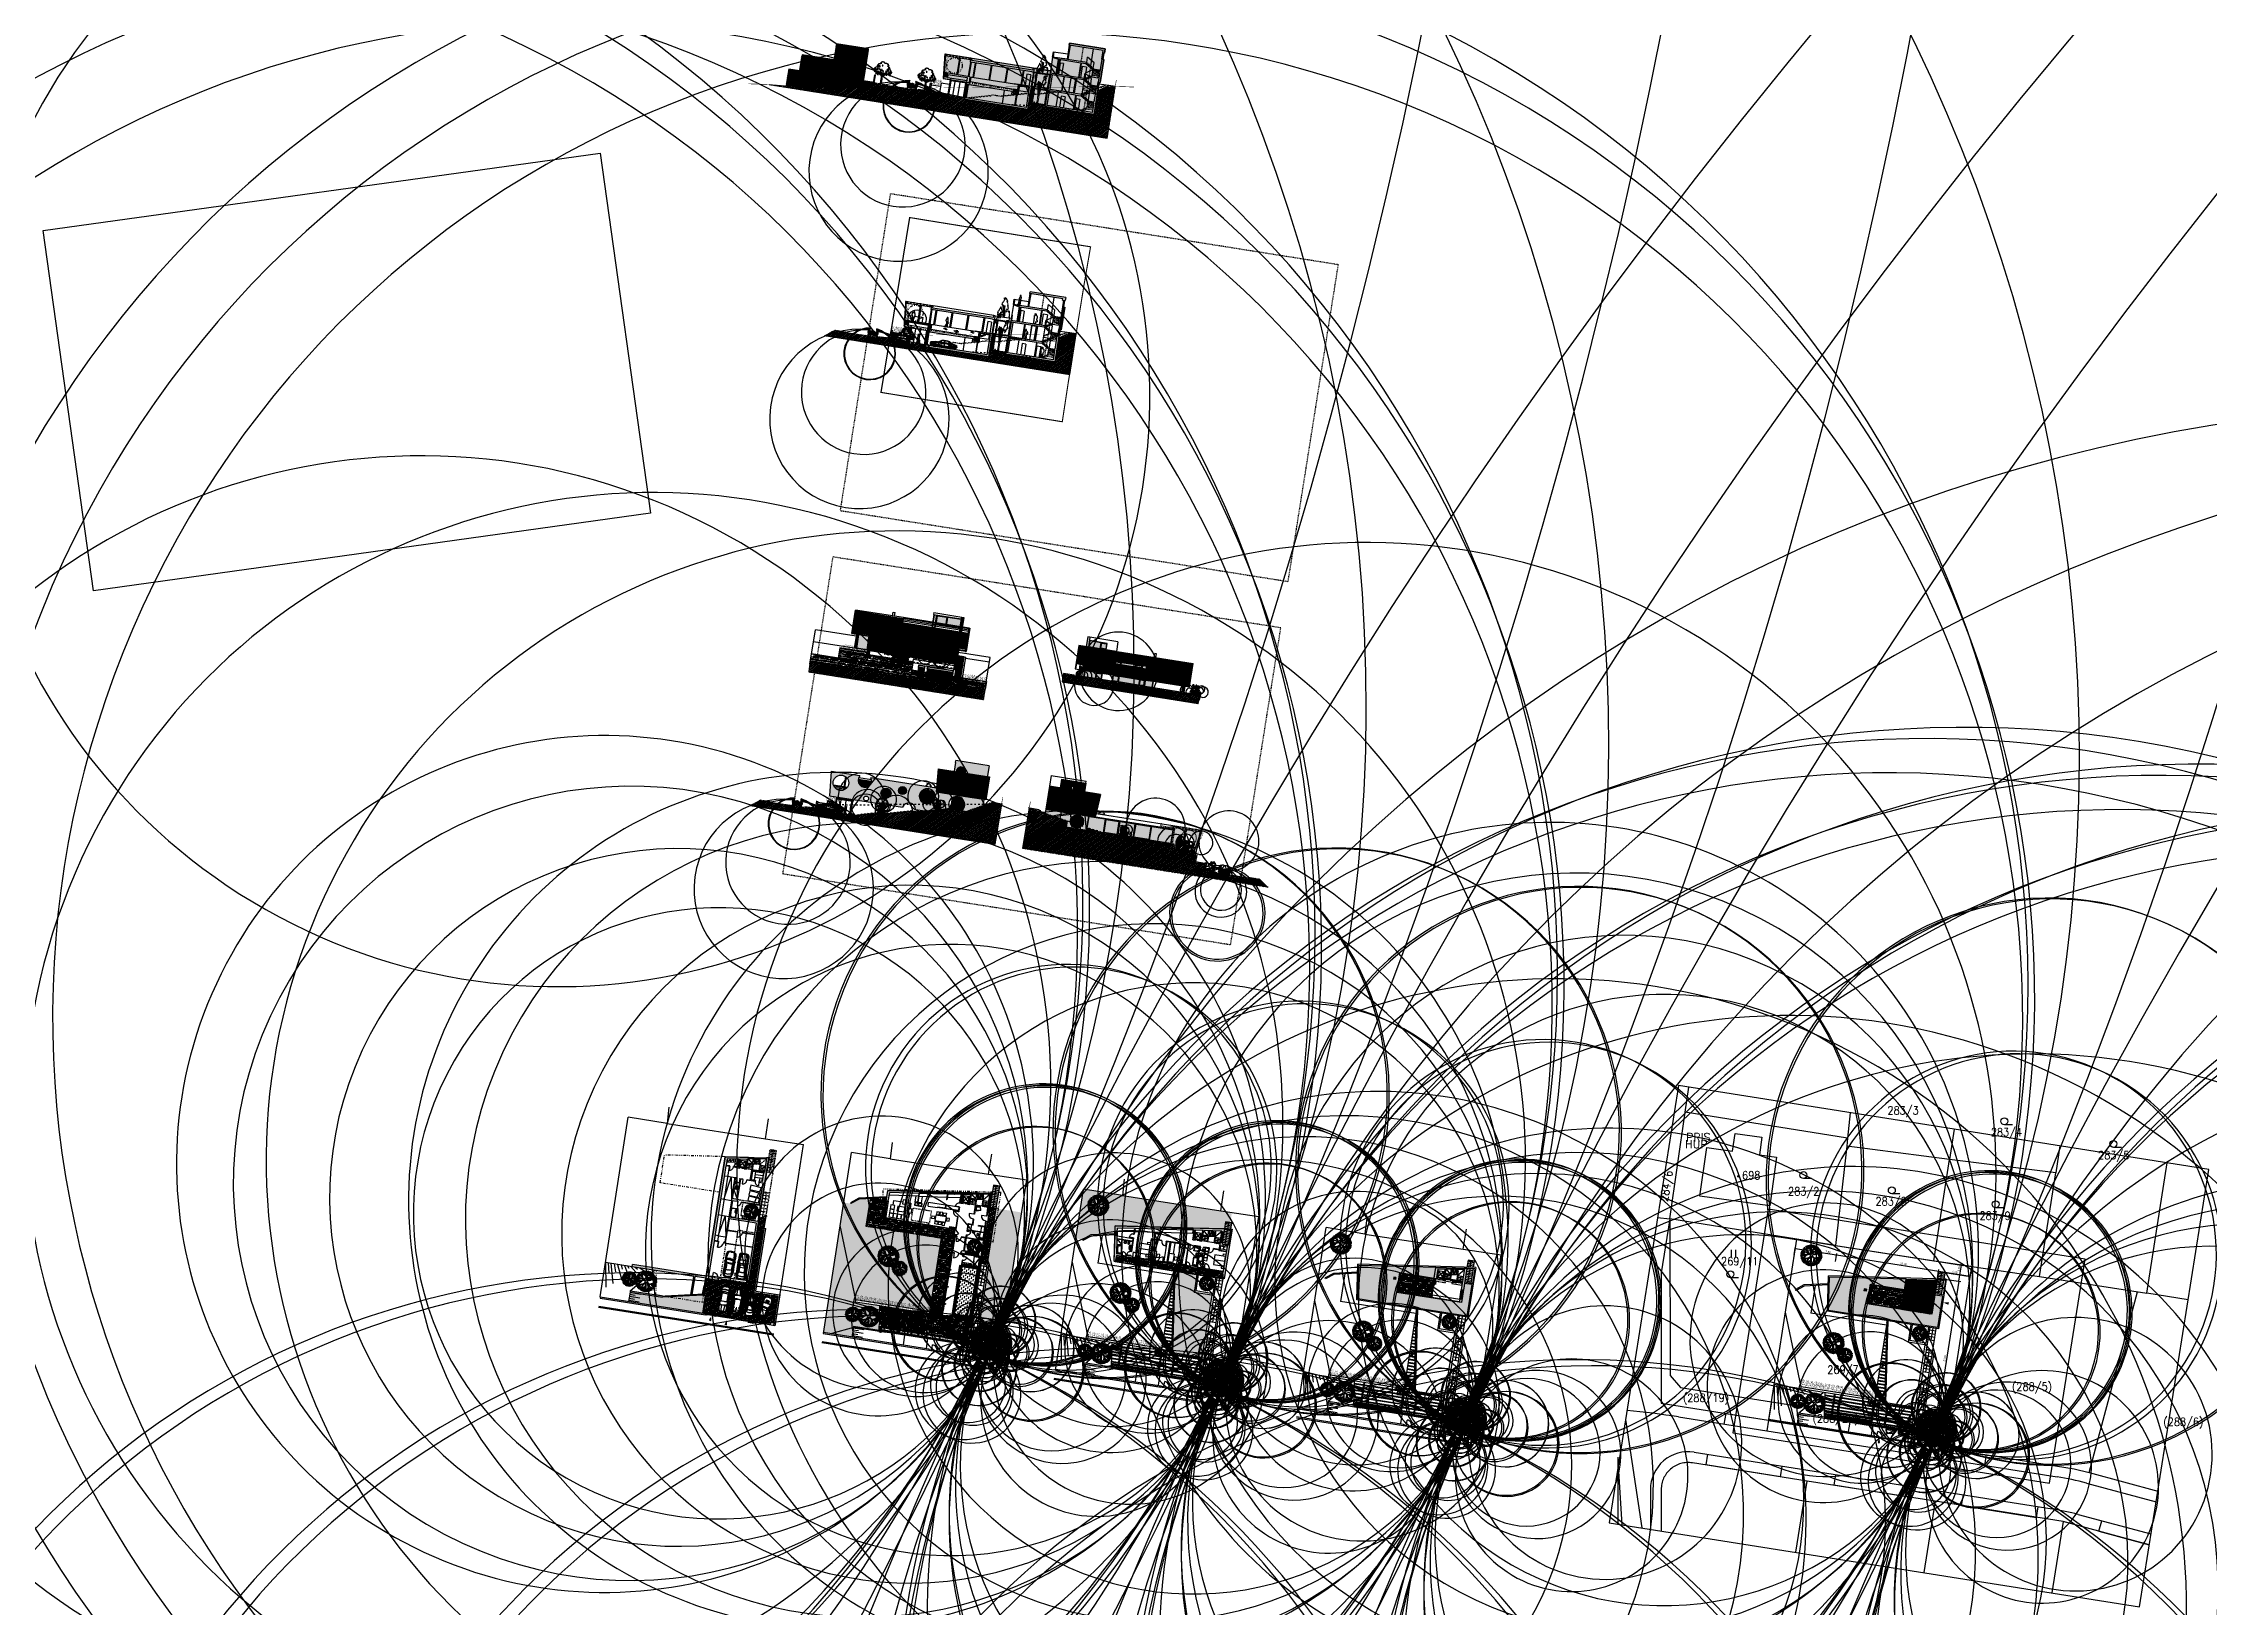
# Model space of a CAD drawing. Extents: x -640655 to -640254, y -1045449 to -1045159.
import ezdxf

# ---------------------------------------------------------------- set-up
doc = ezdxf.new("R2010")
doc.units = 0
doc.header["$MEASUREMENT"] = 0
doc.header["$XCLIPFRAME"] = 2
doc.header["$PDMODE"] = 3
doc.header["$PDSIZE"] = 0.2
for name, pattern in [('DASHED1', [1, 0.3, -0.4, 0.3]), ('DIVIDE', [1.25, 0.5, -0.25, 0, -0.25, 0, -0.25]), ('DOTDASH', [1, 0.3, -0.2, 0, -0.2, 0.3])]:
    doc.linetypes.add(name, pattern=pattern)
doc.layers.get('0').update_dxf_attribs({"linetype": 'CONTINUOUS'})
doc.layers.get('Defpoints').update_dxf_attribs({"linetype": 'CONTINUOUS'})
for name, color, linetype in [('B_ZELEN', 9, 'CONTINUOUS'), ('katastr', 16, 'CONTINUOUS'), ('KATASTR2', 18, 'CONTINUOUS'), ('KERE ZAHRADA', 203, 'CONTINUOUS'), ('REZY', 14, 'CONTINUOUS'), ('T_nabytek', 5, 'CONTINUOUS'), ('T_srafa', 8, 'CONTINUOUS'), ('T_stafaz', 7, 'CONTINUOUS'), ('T_tenka', 4, 'CONTINUOUS'), ('T_tlusta', 1, 'CONTINUOUS'), ('T_zarizovaky', 3, 'CONTINUOUS'), ('vlas_kom', 16, 'CONTINUOUS'), ('ZASTAVBA', 2, 'CONTINUOUS')]:
    doc.layers.add(name, color=color, linetype=linetype)
doc.layers.add('FLOATING-WINDOWS', color=2, linetype='CONTINUOUS', plot=False)
doc.styles.add('SPIRITTXTSTYLE1', font='romanc.shx')
doc.dimstyles.get("Standard").update_dxf_attribs({"dimtxt": 0.18, "dimasz": 0.18, "dimexe": 0.18, "dimexo": 0.0625, "dimgap": 0.09, "dimtad": 0, "dimtih": 1, "dimtoh": 1, "dimdec": 4, "dimzin": 0, "dimdsep": 46, "dimtxsty": 'Standard', "dimcen": 0.09, "dimadec": 0, "dimazin": 0, "dimtfac": 1, "dimtdec": 4, "dimtofl": 0, "dimtmove": 0, "dimatfit": 3, "dimfxl": 0, "dimtolj": 1, "dimtzin": 0, "dimarcsym": 0})
picture_1 = doc.add_image_def('image1.tif', size_in_pixel=(3488, 2478))
pattern_1 = [(350.999936149, (0, 0), (0.0304818585404, 0.0426314242217), [0, -0.046875])]
pattern_2 = [(35.99993615, (0, 0), (-0.22041913152, 0.30338161853), []), (35.99993615, (0.1746, -0.02765), (-0.22041913152, 0.30338161853), [])]
pattern_3 = [(350.99993615, (0, 0), (0.69880485945, 0.193058976496), [4.5, -0.6, 1.5, -0.3]), (350.99993615, (0.41755, 0.08574), (-0.23388865915, 0.44101824806), [0.9, -0.099, 1.8, -0.225]), (350.999936149, (0.18804, 0.2284), (1.57223708808, -0.045514161123), [2.4, -0.42, 1.2, -0.3])]
pattern_4 = [(80.99993615, (0, 0), (-0.193058976496, 0.69880485945), [4.5, -0.6, 1.5, -0.3]), (80.99993615, (-0.08574, 0.41755), (-0.44101824806, -0.23388865915), [0.9, -0.099, 1.8, -0.225]), (80.999936149, (-0.2284, 0.18804), (0.045514161123, 1.57223708808), [2.4, -0.42, 1.2, -0.3])]
pattern_5 = [(80.99993615, (0, 0), (-0.23589453207, 0.81189825085), [0.18, -0.15, 0.21, -0.09, 0.27, -0.12]), (80.99993615, (0.01334, 0.18013), (-0.23589453207, 0.81189825085), [0.15, -0.57, 0.12, -0.18]), (80.99993615, (0.1067, 0.52983), (-0.23589453207, 0.81189825085), [0.09, -0.93]), (170.99993615, (0, 0), (-0.395458809116, -0.195543678733), [0.345, -1.095]), (170.99993615, (0.02816, 0.17778), (-0.395458809116, -0.195543678733), [0.3375, -1.1025]), (170.99993615, (0.05162, 0.32594), (-0.395458809116, -0.195543678733), [0.315, -1.125]), (170.99993615, (0.1067, 0.52983), (-0.395458809116, -0.195543678733), [0.345, -1.095]), (170.99993615, (0.12078, 0.61872), (-0.395458809116, -0.195543678733), [0.345, -1.095]), (170.99993615, (0.1408, 0.88892), (-0.395458809116, -0.195543678733), [0.33, -1.11])]
pattern_6 = [(80.999936149, (0, 0), (-0.088167652584, 0.121352647379), [0.028125, -0.18400703445]), (35.999936149, (0, 0), (-0.088167652607, 0.121352647411), [0.028125, -0.121875]), (125.999936149, (0, 0), (-0.121352647411, -0.088167652607), [0.028125, -0.121875])]
pattern_7 = [(80.999936149, (0, 0), (-0.117556870112, 0.161803529839), [0.0375, -0.2453427126]), (35.999936149, (0, 0), (-0.117556870143, 0.161803529882), [0.0375, -0.1625]), (125.999936149, (0, 0), (-0.161803529882, -0.117556870143), [0.0375, -0.1625])]
pattern_8 = [(35.99993615, (0, 0), (-0.30858678412, 0.42473426594), []), (35.99993615, (0.1222, -0.01936), (-0.30858678412, 0.42473426594), []), (35.99993615, (0.24444, -0.0387), (-0.30858678412, 0.42473426594), []), (35.99993615, (0.36666, -0.05807), (-0.30858678412, 0.42473426594), [])]
pattern_9 = [(35.999936149, (0, 0), (-0.0514311306875, 0.0707890443233), []), (125.999936149, (0, 0), (-0.0707890443233, -0.0514311306875), [])]
pattern_10 = [(350.99993615, (0, 0), (0.81527233603, 0.22523547258), [5.25, -0.7, 1.75, -0.35]), (350.99993615, (0.48715, 0.10002), (-0.27287010234, 0.5145212894), [1.05, -0.1155, 2.1, -0.2625]), (350.999936149, (0.21939, 0.26646), (1.83427660276, -0.053099854643), [2.8, -0.49, 1.4, -0.35])]
pattern_11 = [(350.999936149, (0, 0), (0.019554445716, 0.123461020783), [])]

msp = doc.modelspace()

# ---------------------------------------------------------------- texts
at = {"layer": 'katastr', "color": 100, "linetype": 'Continuous', "ltscale": 0.680163, "style": 'SPIRITTXTSTYLE1', "width": 0.882353}
for s, p in [('283/3', (-640313.72, -1045357.798)), ('283/4', (-640294.575, -1045361.825)), ('283/5', (-640274.724, -1045366.093)), ('698', (-640340.637, -1045369.82)), ('283/2', (-640332.122, -1045372.792)), ('283/8', (-640315.935, -1045374.647)), ('283/9', (-640296.675, -1045377.298)), ('269/11', (-640344.534, -1045385.738)), ('269/7', (-640324.853, -1045405.83))]:
    msp.add_text(s, height=1.5, dxfattribs=at).set_placement(p)
at = {"layer": 'katastr', "color": 100, "linetype": 'DOTDASH', "ltscale": 3000.000034, "style": 'SPIRITTXTSTYLE1'}
for s, p in [('PRIS', (-640351, -1045362.779)), ('HUP', (-640351.203, -1045364.049))]:
    msp.add_text(s, height=1.5, dxfattribs=at).set_placement(p)
at = {"layer": 'katastr', "color": 100, "linetype": 'Continuous', "ltscale": 0.680163, "style": 'SPIRITTXTSTYLE1', "oblique": 359.99999, "width": 0.882353}
msp.add_text('284/6', height=1.5, rotation=80.6, dxfattribs=at).set_placement((-640354.394, -1045374.031))
at = {"layer": 'KATASTR2', "color": 18, "linetype": 'DOTDASH', "ltscale": 1500.000017, "style": 'SPIRITTXTSTYLE1', "width": 0.882353}
for s, p in [('(288/19)', (-640351.577, -1045411.04)), ('(288/5)', (-640290.636, -1045408.962)), ('(288/20)', (-640327.574, -1045414.864)), ('(288/6)', (-640262.613, -1045415.488))]:
    msp.add_text(s, height=1.5, dxfattribs=at).set_placement(p)

# ---------------------------------------------------------------- blocks, each defined once
blk = doc.blocks.new('A$C04E35D7F')
at = {"linetype": 'Continuous'}
for p, q in [((-96, 111), (-97, 105)), ((-97, 105), (-97, 99)), ((-97, 99), (-97, 93)), ((-97, 93), (-96, 87)), ((-95, 121), (-96, 116)), ((-96, 116), (-96, 111)), ((-96, 112), (-96, 113)), ((-96, 113), (-96, 113)), ((-96, 113), (-96, 113)), ((-96, 113), (-79, 113)), ((-96, 112), (-96, 112)), ((-79, 112), (-96, 112)), ((-96, 109), (-96, 110)), ((-96, 110), (-96, 110)), ((-96, 110), (-96, 110)), ((-96, 110), (-79, 110)), ((-96, 108), (-96, 109)), ((-96, 109), (-96, 109)), ((-96, 109), (-79, 109)), ((-96, 109), (-96, 109)), ((-79, 109), (-96, 109)), ((-96, 107), (-96, 108)), ((-96, 108), (-96, 108)), ((-80, 107), (-96, 107)), ((-96, 105), (-96, 106)), ((-96, 106), (-96, 106)), ((-96, 106), (-81, 106)), ((-96, 104), (-96, 105)), ((-96, 105), (-96, 105)), ((-82, 104), (-96, 104)), ((-96, 103), (-96, 103)), ((-96, 103), (-96, 102)), ((-82, 103), (-96, 103)), ((-96, 102), (-96, 102)), ((-96, 102), (-96, 102)), ((-96, 102), (-83, 102)), ((-96, 87), (-96, 82)), ((-96, 82), (-95, 77)), ((-93, 125), (-95, 121)), ((-95, 118), (-95, 119)), ((-95, 119), (-95, 119)), ((-95, 119), (-78, 119)), ((-95, 117), (-95, 118)), ((-95, 118), (-78, 118)), ((-95, 118), (-95, 118)), ((-95, 118), (-95, 118)), ((-78, 118), (-95, 118)), ((-95, 116), (-95, 117)), ((-95, 117), (-95, 117)), ((-95, 117), (-95, 117)), ((-95, 115), (-95, 116)), ((-95, 116), (-95, 116)), ((-95, 116), (-79, 116)), ((-79, 116), (-95, 116)), ((-95, 115), (-95, 115)), ((-95, 115), (-95, 115)), ((-79, 115), (-95, 115)), ((-95, 77), (-93, 73)), ((-94, 121), (-94, 122)), ((-94, 122), (-94, 122)), ((-94, 122), (-78, 122)), ((-94, 121), (-94, 121)), ((-94, 121), (-94, 121)), ((-78, 121), (-94, 121)), ((-92, 128), (-93, 125)), ((-93, 124), (-93, 125)), ((-93, 125), (-93, 125)), ((-93, 125), (-77, 125)), ((-93, 124), (-93, 124)), ((-93, 124), (-93, 124)), ((-77, 124), (-93, 124)), ((-93, 73), (-92, 69)), ((-90, 130), (-92, 128)), ((-92, 127), (-92, 128)), ((-92, 128), (-92, 128)), ((-92, 128), (-76, 128)), ((-92, 126), (-92, 127)), ((-92, 127), (-92, 127)), ((-76, 127), (-92, 126)), ((-92, 69), (-90, 67)), ((-88, 131), (-90, 130)), ((-90, 129), (-90, 130)), ((-90, 130), (-90, 130)), ((-90, 130), (-89, 130)), ((-75, 130), (-90, 129)), ((-90, 67), (-88, 67)), ((-89, 130), (-89, 131)), ((-89, 131), (-88, 131)), ((-89, 130), (-89, 130)), ((-88, 131), (-88, 131)), ((-88, 131), (-88, 131)), ((-88, 131), (-73, 131)), ((-73, 131), (-88, 131)), ((-88, 67), (-82, 67)), ((-86, 62), (-87, 61)), ((-87, 61), (-87, 61)), ((-87, 61), (-86, 58)), ((-85, 64), (-86, 63)), ((-85, 63), (-86, 63)), ((-86, 63), (-86, 63)), ((-86, 63), (-86, 62)), ((-86, 63), (-86, 63)), ((-86, 63), (-86, 62)), ((-86, 62), (-86, 62)), ((-86, 62), (-86, 61)), ((-86, 62), (-86, 62)), ((-86, 61), (-71, 61)), ((-86, 61), (-86, 61)), ((-86, 58), (-86, 56)), ((-86, 56), (-86, 54)), ((-86, 54), (-85, 52)), ((-84, 64), (-85, 63)), ((-84, 64), (-85, 64)), ((-85, 64), (-85, 64)), ((-85, 63), (-85, 63)), ((-85, 52), (-84, 50)), ((-75, 64), (-84, 64)), ((-75, 64), (-84, 64)), ((-84, 50), (-82, 49)), ((-83, 102), (-82, 102)), ((-83, 96), (-82, 101)), ((-83, 98), (-82, 100)), ((-83, 95), (-83, 98)), ((-83, 91), (-83, 96)), ((-83, 93), (-83, 95)), ((-83, 91), (-82, 94)), ((-83, 89), (-83, 93)), ((-83, 87), (-83, 91)), ((-83, 87), (-83, 91)), ((-83, 84), (-83, 89)), ((-72, 87), (-83, 87)), ((-83, 82), (-83, 87)), ((-83, 84), (-83, 87)), ((-83, 87), (-52, 87)), ((-83, 78), (-83, 84)), ((-52, 83), (-83, 84)), ((-83, 78), (-83, 82)), ((-82, 73), (-83, 78)), ((-82, 72), (-83, 78)), ((-81, 105), (-82, 105)), ((-82, 105), (-82, 104)), ((-82, 102), (-82, 103)), ((-82, 103), (-82, 103)), ((-82, 102), (-81, 103)), ((-81, 102), (-82, 101)), ((-82, 102), (-82, 102)), ((-82, 100), (-82, 102)), ((-82, 101), (-74, 101)), ((-82, 101), (-82, 100)), ((-82, 97), (-82, 100)), ((-82, 100), (-73, 100)), ((-82, 100), (-82, 98)), ((-82, 98), (-79, 99)), ((-82, 94), (-82, 97)), ((-82, 69), (-82, 73)), ((-82, 67), (-82, 72)), ((-82, 64), (-82, 69)), ((-74, 64), (-82, 64)), ((-82, 49), (-80, 48)), ((-81, 105), (-80, 107)), ((-81, 106), (-81, 106)), ((-81, 106), (-81, 105)), ((-80, 105), (-81, 104)), ((-81, 103), (-81, 105)), ((-81, 104), (-81, 103)), ((-81, 103), (-81, 102)), ((-79, 109), (-80, 108)), ((-80, 108), (-80, 108)), ((-80, 108), (-80, 108)), ((-80, 108), (-80, 107)), ((-80, 107), (-79, 108)), ((-79, 107), (-80, 106)), ((-80, 106), (-80, 105)), ((-80, 48), (-78, 48)), ((-47, 150), (-79, 107)), ((-78, 117), (-79, 117)), ((-79, 117), (-79, 116)), ((-79, 116), (-79, 116)), ((-79, 116), (-79, 115)), ((-79, 115), (-79, 115)), ((-79, 115), (-79, 115)), ((-79, 113), (-79, 113)), ((-79, 113), (-79, 112)), ((-79, 112), (-79, 112)), ((-79, 112), (-79, 112)), ((-79, 110), (-79, 110)), ((-79, 110), (-79, 109)), ((-79, 109), (-79, 109)), ((-79, 109), (-79, 109)), ((-79, 109), (-79, 109)), ((-79, 109), (-79, 109)), ((-79, 109), (-79, 109)), ((-79, 109), (-79, 109)), ((-79, 108), (-78, 109)), ((-79, 99), (-75, 99)), ((-78, 122), (-78, 122)), ((-78, 122), (-78, 121)), ((-78, 121), (-78, 121)), ((-78, 121), (-78, 121)), ((-78, 119), (-78, 119)), ((-78, 119), (-78, 118)), ((-78, 118), (-78, 117)), ((-78, 118), (-78, 118)), ((-78, 118), (-78, 118)), ((-78, 117), (-78, 117)), ((-78, 110), (-77, 111)), ((-78, 109), (-78, 110)), ((-78, 48), (-69, 48)), ((-77, 125), (-77, 125)), ((-77, 125), (-77, 124)), ((-77, 124), (-77, 124)), ((-77, 124), (-77, 124)), ((-77, 111), (-76, 112)), ((-76, 128), (-76, 128)), ((-76, 128), (-76, 127)), ((-76, 127), (-76, 127)), ((-76, 127), (-76, 127)), ((-76, 112), (-75, 113)), ((-74, 130), (-75, 130)), ((-75, 130), (-75, 130)), ((-75, 114), (-74, 115)), ((-75, 113), (-75, 114)), ((-75, 99), (-72, 99)), ((-74, 63), (-75, 64)), ((-74, 64), (-75, 64)), ((-73, 131), (-74, 131)), ((-74, 131), (-74, 131)), ((-74, 131), (-74, 130)), ((-74, 130), (-74, 130)), ((-74, 130), (-74, 130)), ((-74, 115), (-73, 116)), ((-74, 101), (-73, 101)), ((-73, 64), (-74, 64)), ((-74, 64), (-74, 64)), ((-73, 64), (-74, 64)), ((-73, 63), (-74, 63)), ((-73, 131), (-73, 131)), ((-72, 131), (-73, 131)), ((-73, 116), (-72, 117)), ((-73, 101), (-72, 100)), ((-73, 100), (-73, 100)), ((-73, 100), (-73, 100)), ((-73, 100), (-72, 100)), ((-72, 65), (-73, 64)), ((-73, 63), (-73, 64)), ((-73, 64), (-73, 64)), ((-72, 63), (-73, 63)), ((-73, 63), (-73, 63)), ((-72, 63), (-73, 63)), ((-71, 130), (-72, 131)), ((-72, 118), (-71, 119)), ((-72, 117), (-72, 118)), ((-72, 100), (-72, 100)), ((-72, 100), (-72, 99)), ((-72, 100), (-72, 100)), ((-72, 100), (-72, 100)), ((-72, 100), (-72, 99)), ((-72, 99), (-68, 100)), ((-72, 99), (-72, 99)), ((-72, 99), (-72, 99)), ((-72, 99), (-72, 98)), ((-72, 99), (-71, 99)), ((-72, 98), (-72, 87)), ((-71, 66), (-72, 65)), ((-72, 65), (-72, 65)), ((-72, 65), (-72, 65)), ((-72, 62), (-72, 63)), ((-71, 62), (-72, 63)), ((-72, 63), (-72, 63)), ((-71, 61), (-72, 62)), ((-72, 62), (-72, 62)), ((-70, 130), (-71, 130)), ((-71, 119), (-70, 120)), ((-71, 99), (-71, 98)), ((-71, 98), (-71, 97)), ((-71, 97), (-71, 67)), ((-71, 67), (-71, 66)), ((-71, 66), (-71, 66)), ((-67, 51), (-71, 62)), ((-71, 62), (-71, 62)), ((-71, 61), (-71, 61)), ((-70, 129), (-70, 130)), ((-69, 127), (-70, 129)), ((-70, 120), (-69, 121)), ((-69, 126), (-69, 127)), ((-68, 125), (-69, 126)), ((-69, 122), (-68, 123)), ((-69, 121), (-69, 122)), ((-69, 48), (-68, 48)), ((-68, 123), (-68, 125)), ((-68, 100), (-65, 100)), ((-68, 48), (-67, 49)), ((-68, 48), (-68, 48)), ((-67, 50), (-67, 51)), ((-67, 49), (-66, 50)), ((-66, 50), (-67, 50)), ((-67, 49), (-67, 49)), ((-67, 49), (-67, 49)), ((-65, 100), (-61, 100)), ((-61, 100), (-58, 101)), ((-58, 114), (-59, 114)), ((-59, 114), (-59, 113)), ((-59, 113), (-59, 112)), ((-59, 112), (-59, 111)), ((-59, 111), (-59, 110)), ((-59, 110), (-59, 110)), ((-59, 110), (-58, 109)), ((-39, 145), (-58, 114)), ((-58, 109), (-57, 109)), ((-58, 101), (-54, 101)), ((-57, 109), (27, 109)), ((-54, 101), (-50, 101)), ((-52, 89), (-51, 90)), ((-52, 88), (-52, 89)), ((-52, 89), (-52, 89)), ((-52, 79), (-52, 88)), ((-52, 78), (-52, 79)), ((-51, 78), (-52, 78)), ((-52, 78), (-52, 78)), ((-51, 90), (-50, 91)), ((-51, 90), (-51, 90)), ((-51, 90), (-51, 90)), ((-51, 77), (-51, 78)), ((-50, 77), (-51, 77)), ((-51, 77), (-51, 77)), ((-50, 101), (-47, 101)), ((-50, 91), (-50, 91)), ((-50, 91), (-49, 91)), ((-50, 76), (-50, 77)), ((-49, 76), (-50, 76)), ((-49, 91), (-37, 91)), ((-37, 76), (-49, 76)), ((-46, 150), (-47, 150)), ((-47, 150), (-47, 150)), ((-47, 101), (-43, 101)), ((-45, 151), (-46, 151)), ((-46, 151), (-46, 150)), ((-44, 152), (-45, 152)), ((-45, 152), (-45, 151)), ((-43, 152), (-44, 152)), ((-42, 153), (-43, 153)), ((-43, 153), (-43, 152)), ((-43, 101), (-40, 101)), ((-41, 153), (-42, 153)), ((-40, 154), (-41, 153)), ((-39, 154), (-40, 154)), ((-40, 101), (-36, 101)), ((-38, 154), (-39, 154)), ((-38, 145), (-39, 145)), ((-38, 55), (-39, 52)), ((-39, 52), (-39, 49)), ((-39, 49), (-39, 46)), ((-39, 46), (-34, 46)), ((-37, 154), (-38, 154)), ((-37, 146), (-38, 145)), ((-37, 61), (-38, 58)), ((-38, 58), (-38, 55)), ((-36, 154), (-37, 154)), ((-36, 147), (-37, 146)), ((-36, 96), (-37, 96)), ((-37, 96), (-37, 95)), ((-37, 95), (-37, 95)), ((-37, 95), (-36, 95)), ((-37, 91), (-37, 91)), ((-37, 91), (-36, 91)), ((-36, 77), (-37, 76)), ((-37, 76), (-37, 76)), ((-36, 64), (-37, 61)), ((-35, 154), (-36, 154)), ((-35, 148), (-36, 148)), ((-36, 148), (-36, 147)), ((-36, 101), (-32, 101)), ((-35, 97), (-36, 97)), ((-36, 97), (-36, 96)), ((-36, 95), (-36, 94)), ((-36, 94), (-35, 94)), ((-36, 91), (-36, 90)), ((-36, 90), (-35, 90)), ((-35, 77), (-36, 77)), ((-36, 77), (-36, 77)), ((-35, 67), (-36, 64)), ((90, 154), (-35, 154)), ((-34, 149), (-35, 148)), ((-33, 97), (-35, 97)), ((-35, 94), (-33, 93)), ((-35, 90), (-35, 90)), ((-35, 90), (-35, 89)), ((-35, 89), (-35, 89)), ((-35, 89), (-35, 88)), ((-35, 88), (-35, 79)), ((-35, 87), (298, 85)), ((292, 81), (-35, 83)), ((-35, 79), (-35, 78)), ((-35, 78), (-35, 78)), ((-35, 78), (-35, 78)), ((-35, 78), (-35, 77)), ((-34, 69), (-35, 67)), ((-35, 42), (-34, 43)), ((-35, 40), (-35, 42)), ((-35, 38), (-35, 40)), ((-35, 36), (-35, 38)), ((-35, 34), (-35, 36)), ((-35, 32), (-35, 34)), ((-35, 31), (-35, 32)), ((-34, 29), (-35, 31)), ((-33, 149), (-34, 149)), ((-33, 71), (-34, 69)), ((-34, 47), (-33, 48)), ((-34, 45), (-34, 47)), ((-34, 43), (-34, 45)), ((-34, 27), (-34, 29)), ((-34, 25), (-34, 27)), ((-33, 24), (-34, 25)), ((-32, 149), (-33, 149)), ((-32, 98), (-33, 97)), ((-32, 96), (-33, 96)), ((-33, 96), (-33, 95)), ((-33, 95), (-33, 95)), ((-33, 95), (-33, 94)), ((-33, 94), (-32, 94)), ((-33, 93), (-32, 93)), ((-32, 74), (-33, 71)), ((-33, 48), (-32, 50)), ((-32, 22), (-33, 24)), ((68, 149), (-32, 149)), ((-32, 101), (-29, 101)), ((-30, 98), (-32, 98)), ((-30, 97), (-32, 96)), ((-32, 96), (-32, 96)), ((-32, 94), (-31, 94)), ((-32, 93), (-30, 93)), ((-30, 76), (-32, 74)), ((-32, 52), (-31, 53)), ((-32, 50), (-32, 52)), ((-32, 20), (-32, 22)), ((-31, 19), (-32, 20)), ((-31, 94), (-30, 93)), ((-31, 53), (-30, 55)), ((-30, 17), (-31, 19)), ((-28, 98), (-30, 98)), ((-29, 97), (-30, 97)), ((-30, 93), (-28, 93)), ((-30, 93), (-28, 92)), ((-28, 77), (-30, 76)), ((-30, 55), (-29, 56)), ((-29, 16), (-30, 17)), ((-29, 101), (-25, 101)), ((-28, 98), (-29, 97)), ((-29, 56), (-28, 58)), ((-28, 14), (-29, 16)), ((-26, 98), (-28, 98)), ((-26, 98), (-28, 98)), ((-28, 93), (-26, 93)), ((-28, 92), (-26, 92)), ((-26, 79), (-28, 77)), ((-28, 58), (-27, 59)), ((-27, 13), (-28, 14)), ((-27, 59), (-26, 60)), ((-26, 12), (-27, 13)), ((-24, 99), (-26, 98)), ((-24, 98), (-26, 98)), ((-26, 93), (-24, 93)), ((-26, 92), (-24, 92)), ((-24, 80), (-26, 79)), ((-26, 60), (-25, 62)), ((-25, 11), (-26, 12)), ((-25, 101), (-21, 101)), ((-25, 62), (-23, 63)), ((-23, 9), (-25, 11)), ((-23, 99), (-24, 99)), ((-22, 98), (-24, 98)), ((-24, 93), (-22, 93)), ((-24, 92), (-22, 92)), ((-22, 80), (-24, 80)), ((-21, 99), (-23, 99)), ((-23, 63), (-22, 64)), ((-23, 41), (-22, 43)), ((-23, 39), (-23, 41)), ((-23, 36), (-23, 39)), ((-23, 34), (-23, 36)), ((-23, 31), (-23, 34)), ((-22, 29), (-23, 31)), ((-22, 8), (-23, 9)), ((-19, 99), (-22, 98)), ((-22, 93), (-20, 93)), ((-22, 92), (-20, 92)), ((-19, 80), (-22, 80)), ((-22, 64), (-21, 65)), ((-22, 43), (-21, 46)), ((-21, 38), (-22, 36)), ((-22, 36), (-21, 34)), ((-21, 27), (-22, 29)), ((-21, 7), (-22, 8)), ((-21, 101), (-18, 101)), ((-19, 99), (-21, 99)), ((-21, 65), (-19, 66)), ((-21, 46), (-20, 48)), ((-20, 45), (-21, 43)), ((-21, 43), (-21, 41)), ((-21, 41), (-21, 38)), ((-21, 34), (-21, 32)), ((-21, 32), (-21, 29)), ((-21, 29), (-20, 27)), ((-20, 25), (-21, 27)), ((-19, 6), (-21, 7)), ((-20, 93), (-19, 92)), ((-20, 92), (-18, 92)), ((-20, 48), (-19, 50)), ((-19, 47), (-20, 45)), ((-20, 27), (-19, 25)), ((-19, 23), (-20, 25)), ((-18, 99), (-19, 99)), ((-17, 99), (-19, 99)), ((-19, 92), (-17, 92)), ((-17, 81), (-19, 80)), ((-19, 66), (-18, 67)), ((-19, 50), (-18, 52)), ((-18, 49), (-19, 47)), ((-19, 25), (-18, 24)), ((-18, 21), (-19, 23)), ((-18, 5), (-19, 6)), ((-18, 101), (-14, 101)), ((-16, 99), (-18, 99)), ((-18, 92), (-16, 92)), ((-18, 67), (-16, 68)), ((-18, 52), (-16, 53)), ((-16, 50), (-18, 49)), ((-18, 24), (-16, 22)), ((-16, 19), (-18, 21)), ((-16, 4), (-18, 5)), ((-15, 99), (-17, 99)), ((-17, 92), (-15, 92)), ((-15, 81), (-17, 81)), ((-17, 40), (-16, 42)), ((-17, 38), (-17, 40)), ((-17, 36), (-17, 38)), ((-17, 34), (-17, 36)), ((-17, 32), (-17, 34)), ((-16, 31), (-17, 32)), ((-14, 99), (-16, 99)), ((-16, 92), (-14, 92)), ((-16, 68), (-15, 69)), ((-16, 53), (-15, 55)), ((-15, 52), (-16, 50)), ((-16, 43), (-15, 45)), ((-16, 42), (-16, 43)), ((-16, 41), (-15, 42)), ((-16, 40), (-16, 41)), ((-16, 40), (-15, 41)), ((-16, 38), (-16, 40)), ((-15, 40), (-16, 39)), ((-16, 39), (-16, 40)), ((-16, 39), (-16, 37)), ((-16, 37), (-16, 39)), ((-16, 37), (-16, 38)), ((-16, 36), (-16, 37)), ((-16, 37), (-16, 36)), ((-16, 36), (-16, 37)), ((-16, 29), (-16, 31)), ((-15, 28), (-16, 29)), ((-16, 22), (-15, 20)), ((-15, 17), (-16, 19)), ((-15, 4), (-16, 4)), ((-14, 100), (-15, 99)), ((-15, 92), (-13, 92)), ((-12, 81), (-15, 81)), ((-15, 69), (-13, 69)), ((-15, 55), (-13, 56)), ((-13, 53), (-15, 52)), ((-15, 45), (-14, 46)), ((-15, 43), (-14, 44)), ((-14, 44), (-15, 43)), ((-15, 43), (-14, 44)), ((-15, 42), (-15, 43)), ((-15, 43), (-15, 42)), ((-15, 42), (-15, 43)), ((-15, 42), (-15, 41)), ((-15, 41), (-15, 42)), ((-15, 41), (-15, 40)), ((-14, 26), (-15, 28)), ((-15, 20), (-13, 19)), ((-13, 16), (-15, 17)), ((-13, 3), (-15, 4)), ((-14, 101), (-11, 101)), ((-12, 100), (-14, 100)), ((-13, 99), (-14, 99)), ((-14, 92), (-12, 92)), ((-14, 46), (-13, 48)), ((-14, 44), (-14, 45)), ((-14, 45), (-14, 44)), ((-14, 44), (-14, 45)), ((-14, 45), (-13, 45)), ((-13, 25), (-14, 26)), ((-11, 99), (-13, 99)), ((-13, 92), (-11, 92)), ((-13, 69), (-11, 70)), ((-13, 56), (-11, 57)), ((-12, 55), (-13, 53)), ((-13, 48), (-12, 49)), ((-13, 45), (-13, 46)), ((-13, 46), (-13, 46)), ((-13, 46), (-13, 46)), ((-13, 46), (1, 38)), ((-13, 26), (-1, 37)), ((-13, 25), (-13, 26)), ((-13, 26), (-13, 26)), ((-12, 24), (-13, 25)), ((-13, 25), (-12, 24)), ((-12, 24), (-13, 25)), ((-13, 25), (-13, 25)), ((-13, 25), (-13, 25)), ((-12, 23), (-13, 25)), ((-13, 19), (-12, 17)), ((-11, 15), (-13, 16)), ((-11, 2), (-13, 3)), ((-10, 100), (-12, 100)), ((-12, 92), (-10, 91)), ((-10, 81), (-12, 81)), ((-10, 56), (-12, 55)), ((-12, 49), (-11, 50)), ((-11, 23), (-12, 24)), ((-12, 24), (-11, 23)), ((-11, 23), (-12, 24)), ((-11, 22), (-12, 23)), ((-12, 17), (-10, 16)), ((-11, 101), (-7, 101)), ((-9, 99), (-11, 99)), ((-11, 92), (-9, 92)), ((-11, 70), (-10, 71)), ((-11, 57), (-9, 58)), ((-11, 50), (-9, 51)), ((-10, 22), (-11, 23)), ((-11, 23), (-10, 22)), ((-10, 22), (-11, 23)), ((-9, 21), (-11, 22)), ((-9, 14), (-11, 15)), ((-10, 2), (-11, 2)), ((-8, 100), (-10, 100)), ((-10, 91), (-9, 91)), ((-8, 81), (-10, 81)), ((-10, 71), (-8, 71)), ((-9, 56), (-10, 56)), ((-10, 34), (-9, 35)), ((-10, 33), (-10, 34)), ((-10, 34), (-10, 34)), ((-10, 34), (-9, 34)), ((-10, 33), (-10, 34)), ((-10, 34), (-10, 34)), ((-10, 34), (-10, 34)), ((-9, 32), (-10, 33)), ((-10, 33), (-10, 33)), ((-10, 33), (-10, 33)), ((-10, 32), (-10, 33)), ((-10, 33), (-10, 33)), ((-9, 32), (-10, 32)), ((-10, 32), (-10, 32)), ((-9, 21), (-10, 22)), ((-10, 22), (-9, 22)), ((-9, 22), (-10, 22)), ((-10, 16), (-8, 15)), ((-8, 1), (-10, 2)), ((-8, 99), (-9, 99)), ((-9, 92), (-7, 92)), ((-9, 91), (-7, 91)), ((-9, 58), (-6, 59)), ((-9, 51), (-8, 52)), ((-9, 35), (-8, 34)), ((-9, 34), (-9, 34)), ((-9, 34), (-8, 34)), ((-9, 34), (-9, 34)), ((-8, 33), (-9, 32)), ((-9, 32), (-9, 32)), ((-9, 32), (-9, 32)), ((-8, 32), (-9, 32)), ((-9, 22), (-8, 21)), ((-8, 21), (-9, 22)), ((-8, 21), (-9, 21)), ((-8, 20), (-9, 21)), ((-6, 13), (-9, 14)), ((-6, 100), (-8, 100)), ((-6, 99), (-8, 99)), ((-6, 81), (-8, 81)), ((-8, 71), (-6, 71)), ((-8, 52), (-6, 53)), ((-8, 34), (-8, 34)), ((-8, 34), (-8, 33)), ((-8, 34), (-8, 34)), ((-8, 34), (-8, 34)), ((-8, 34), (-8, 33)), ((-8, 33), (-8, 33)), ((-8, 33), (-8, 33)), ((-8, 33), (-8, 33)), ((-8, 33), (-8, 32)), ((-8, 32), (-8, 32)), ((-7, 20), (-8, 21)), ((-8, 21), (-7, 21)), ((-7, 20), (-8, 21)), ((-6, 19), (-8, 20)), ((-8, 15), (-6, 15)), ((-6, 1), (-8, 1)), ((-7, 101), (-3, 101)), ((-7, 92), (-5, 92)), ((-7, 91), (-5, 91)), ((-6, 44), (-7, 45)), ((-7, 45), (-6, 45)), ((-7, 21), (-6, 20)), ((-6, 20), (-7, 20)), ((-6, 20), (-7, 20)), ((-5, 100), (-6, 100)), ((-4, 99), (-6, 99)), ((-4, 81), (-6, 81)), ((-6, 71), (-5, 72)), ((-6, 59), (-4, 60)), ((-6, 53), (-4, 53)), ((-6, 45), (-6, 46)), ((-6, 46), (-6, 46)), ((-6, 46), (-5, 46)), ((-6, 45), (-6, 46)), ((-6, 46), (-6, 46)), ((-6, 46), (-5, 46)), ((-6, 44), (-6, 45)), ((-6, 45), (-6, 45)), ((-5, 44), (-6, 44)), ((-6, 44), (-6, 44)), ((-6, 44), (-6, 44)), ((-6, 43), (-6, 44)), ((-5, 43), (-6, 43)), ((-6, 43), (-6, 43)), ((-5, 19), (-6, 20)), ((-6, 20), (-5, 19)), ((-5, 19), (-6, 20)), ((-4, 19), (-6, 19)), ((-6, 15), (-4, 14)), ((-4, 12), (-6, 13)), ((-5, 0), (-6, 1)), ((-3, 100), (-5, 100)), ((-5, 92), (-3, 92)), ((-5, 91), (-3, 91)), ((-5, 72), (-3, 72)), ((-5, 46), (-5, 46)), ((-5, 46), (-4, 46)), ((-5, 46), (-4, 46)), ((-4, 44), (-5, 44)), ((-5, 44), (-5, 44)), ((-4, 43), (-5, 43)), ((-3, 0), (-5, 0)), ((-3, 99), (-4, 99)), ((-2, 81), (-4, 81)), ((-4, 60), (-2, 60)), ((-4, 58), (-4, 58)), ((-4, 58), (-3, 58)), ((-4, 53), (-3, 54)), ((-4, 52), (-3, 52)), ((-3, 52), (-4, 52)), ((-4, 52), (-3, 52)), ((-4, 46), (-4, 45)), ((-4, 46), (-4, 46)), ((-4, 46), (-4, 45)), ((-4, 45), (-4, 45)), ((-4, 45), (-4, 44)), ((-4, 45), (-4, 45)), ((-4, 45), (-4, 44)), ((-4, 44), (-4, 44)), ((-4, 44), (-4, 43)), ((-4, 43), (-4, 43)), ((-4, 37), (-3, 38)), ((-4, 36), (-4, 37)), ((-4, 35), (-4, 36)), ((-3, 34), (-4, 35)), ((-3, 18), (-4, 19)), ((-4, 14), (-1, 14)), ((-2, 12), (-4, 12)), ((-3, 101), (0, 101)), ((-1, 100), (-3, 100)), ((-1, 99), (-3, 99)), ((-3, 92), (-1, 92)), ((-3, 91), (-1, 91)), ((-3, 72), (-1, 72)), ((-3, 58), (-3, 58)), ((-3, 54), (-1, 54)), ((-3, 52), (-3, 53)), ((-3, 53), (-2, 53)), ((-3, 52), (-3, 53)), ((-3, 53), (-2, 53)), ((-2, 52), (-3, 52)), ((-3, 52), (-3, 52)), ((-3, 39), (-2, 40)), ((-3, 38), (-3, 39)), ((-3, 39), (-2, 39)), ((-2, 39), (-3, 38)), ((-3, 38), (-3, 39)), ((-3, 37), (-3, 38)), ((-3, 38), (-3, 37)), ((-2, 33), (-3, 34)), ((-3, 34), (-3, 34)), ((-1, 18), (-3, 18)), ((-1, 0), (-3, 0)), ((0, 81), (-2, 81)), ((-2, 60), (1, 60)), ((-2, 58), (-1, 59)), ((-2, 53), (-2, 53)), ((-2, 53), (-1, 53)), ((-2, 53), (-1, 53)), ((-1, 52), (-2, 52)), ((-2, 40), (-1, 41)), ((-2, 39), (-2, 40)), ((-2, 40), (-1, 40)), ((-1, 40), (-2, 39)), ((-2, 40), (-2, 40)), ((-2, 39), (-2, 39)), ((-2, 32), (-2, 33)), ((-1, 32), (-2, 32)), ((1, 12), (-2, 12)), ((1, 100), (-1, 100)), ((0, 99), (-1, 99)), ((-1, 92), (1, 92)), ((-1, 91), (1, 91)), ((-1, 72), (1, 72)), ((-1, 59), (0, 59)), ((-1, 54), (1, 54)), ((-1, 53), (0, 53)), ((-1, 53), (-1, 53)), ((-1, 53), (0, 53)), ((0, 52), (-1, 52)), ((-1, 52), (-1, 52)), ((-1, 41), (0, 41)), ((-1, 40), (0, 40)), ((0, 40), (-1, 40)), ((-1, 40), (-1, 40)), ((6, 19), (-1, 34)), ((0, 31), (-1, 32)), ((-1, 26), (-1, 27)), ((-1, 27), (0, 27)), ((-1, 25), (-1, 26)), ((0, 25), (-1, 25)), ((1, 18), (-1, 18)), ((-1, 14), (1, 14)), ((1, 0), (-1, 0)), ((0, 101), (4, 101)), ((2, 99), (0, 99)), ((3, 81), (0, 81)), ((0, 59), (0, 59)), ((0, 53), (0, 53)), ((0, 53), (1, 53)), ((0, 53), (0, 53)), ((0, 53), (1, 53)), ((1, 52), (0, 52)), ((0, 52), (0, 52)), ((0, 40), (0, 41)), ((0, 41), (1, 41)), ((0, 41), (1, 41)), ((1, 40), (0, 40)), ((1, 31), (0, 31)), ((0, 27), (1, 28)), ((0, 27), (1, 28)), ((0, 26), (0, 27)), ((0, 27), (0, 27)), ((0, 27), (0, 27)), ((0, 27), (0, 27)), ((0, 25), (0, 26)), ((0, 26), (0, 26)), ((0, 26), (0, 26)), ((1, 25), (0, 25)), ((1, 25), (0, 25)), ((0, 25), (0, 25)), ((3, 100), (1, 100)), ((1, 92), (3, 92)), ((1, 91), (3, 91)), ((1, 72), (3, 72)), ((1, 60), (3, 60)), ((1, 54), (3, 54)), ((1, 53), (1, 53)), ((1, 53), (2, 53)), ((2, 53), (1, 52)), ((1, 53), (2, 53)), ((1, 52), (1, 52)), ((1, 41), (2, 41)), ((1, 41), (2, 41)), ((2, 40), (1, 40)), ((1, 40), (1, 40)), ((2, 31), (1, 31)), ((1, 28), (1, 27)), ((1, 28), (1, 27)), ((1, 27), (1, 27)), ((1, 27), (2, 27)), ((1, 27), (2, 27)), ((2, 26), (1, 26)), ((1, 26), (1, 25)), ((1, 25), (1, 25)), ((2, 25), (1, 25)), ((1, 25), (1, 25)), ((3, 18), (1, 18)), ((1, 14), (3, 14)), ((3, 12), (1, 12)), ((3, 0), (1, 0)), ((4, 99), (2, 99)), ((3, 59), (2, 59)), ((2, 59), (2, 59)), ((2, 53), (3, 53)), ((3, 53), (2, 53)), ((2, 53), (2, 53)), ((2, 53), (3, 53)), ((2, 41), (2, 41)), ((2, 41), (3, 40)), ((2, 41), (3, 41)), ((3, 40), (2, 40)), ((2, 40), (2, 40)), ((18, 35), (2, 34)), ((3, 32), (2, 31)), ((2, 27), (2, 26)), ((2, 27), (2, 27)), ((2, 27), (2, 26)), ((2, 26), (2, 26)), ((2, 26), (2, 25)), ((2, 25), (2, 25)), ((5, 100), (3, 100)), ((3, 92), (5, 92)), ((3, 91), (5, 91)), ((5, 81), (3, 81)), ((3, 72), (5, 72)), ((3, 60), (6, 60)), ((4, 58), (3, 59)), ((3, 54), (5, 54)), ((3, 53), (3, 53)), ((3, 53), (4, 53)), ((3, 52), (3, 53)), ((3, 53), (3, 53)), ((3, 53), (4, 53)), ((4, 52), (3, 52)), ((6, 52), (3, 36)), ((3, 41), (4, 40)), ((3, 40), (3, 40)), ((3, 40), (4, 40)), ((4, 39), (3, 40)), ((4, 32), (3, 32)), ((5, 18), (3, 18)), ((3, 14), (6, 14)), ((6, 12), (3, 12)), ((5, 0), (3, 0)), ((4, 101), (7, 101)), ((5, 99), (4, 99)), ((4, 53), (4, 53)), ((4, 53), (5, 52)), ((4, 53), (4, 53)), ((4, 53), (5, 52)), ((5, 52), (4, 52)), ((4, 52), (4, 52)), ((4, 40), (5, 39)), ((4, 40), (4, 40)), ((4, 40), (5, 39)), ((5, 38), (4, 39)), ((4, 39), (4, 39)), ((5, 34), (4, 33)), ((4, 33), (4, 32)), ((6, 100), (5, 100)), ((7, 99), (5, 99)), ((5, 92), (7, 92)), ((5, 91), (7, 91)), ((7, 81), (5, 81)), ((5, 72), (6, 72)), ((5, 58), (6, 58)), ((5, 54), (6, 53)), ((5, 52), (6, 52)), ((6, 52), (5, 52)), ((5, 52), (6, 52)), ((5, 39), (5, 38)), ((5, 39), (6, 38)), ((5, 38), (6, 37)), ((6, 37), (5, 38)), ((5, 38), (5, 38)), ((6, 34), (5, 34)), ((6, 19), (5, 18)), ((6, 0), (5, 0)), ((8, 100), (6, 100)), ((6, 72), (8, 71)), ((6, 60), (8, 59)), ((6, 58), (6, 58)), ((6, 58), (6, 58)), ((6, 53), (8, 53)), ((6, 52), (6, 52)), ((6, 52), (6, 52)), ((6, 52), (6, 52)), ((6, 52), (6, 52)), ((6, 45), (6, 46)), ((6, 46), (7, 46)), ((6, 45), (6, 46)), ((6, 46), (6, 46)), ((6, 46), (7, 46)), ((6, 44), (6, 45)), ((6, 45), (6, 45)), ((6, 44), (6, 45)), ((6, 45), (6, 45)), ((7, 44), (6, 44)), ((6, 44), (6, 44)), ((6, 43), (6, 44)), ((7, 43), (6, 43)), ((6, 43), (6, 43)), ((6, 38), (6, 37)), ((6, 37), (6, 36)), ((6, 36), (6, 35)), ((6, 35), (6, 34)), ((7, 19), (6, 19)), ((6, 19), (6, 19)), ((6, 19), (6, 19)), ((8, 19), (6, 19)), ((6, 14), (8, 15)), ((8, 13), (6, 12)), ((8, 1), (6, 0)), ((7, 101), (10, 100)), ((9, 99), (7, 99)), ((7, 92), (9, 92)), ((7, 91), (9, 91)), ((9, 80), (7, 81)), ((7, 46), (7, 46)), ((7, 46), (8, 46)), ((7, 46), (7, 46)), ((7, 46), (8, 46)), ((8, 44), (7, 44)), ((7, 44), (7, 44)), ((7, 44), (7, 44)), ((8, 43), (7, 43)), ((8, 20), (7, 19)), ((7, 19), (8, 20)), ((8, 20), (7, 19)), ((7, 19), (7, 19)), ((10, 100), (8, 100)), ((8, 71), (10, 71)), ((8, 59), (10, 58)), ((8, 53), (10, 52)), ((8, 46), (8, 45)), ((8, 46), (8, 46)), ((8, 46), (8, 45)), ((8, 45), (8, 45)), ((8, 45), (8, 44)), ((8, 45), (9, 45)), ((9, 45), (8, 44)), ((8, 44), (8, 44)), ((8, 44), (8, 43)), ((8, 43), (8, 43)), ((9, 20), (8, 20)), ((8, 20), (9, 20)), ((9, 20), (8, 20)), ((10, 20), (8, 19)), ((8, 15), (10, 15)), ((10, 14), (8, 13)), ((10, 1), (8, 1)), ((10, 99), (9, 99)), ((9, 92), (10, 92)), ((9, 91), (11, 91)), ((11, 80), (9, 80)), ((9, 33), (10, 34)), ((9, 32), (9, 33)), ((9, 33), (9, 33)), ((10, 32), (9, 32)), ((10, 21), (9, 20)), ((9, 20), (10, 21)), ((10, 21), (9, 20)), ((10, 100), (14, 100)), ((12, 100), (10, 100)), ((12, 99), (10, 99)), ((10, 92), (12, 92)), ((10, 71), (12, 71)), ((10, 58), (12, 57)), ((10, 52), (11, 51)), ((10, 33), (10, 34)), ((10, 34), (10, 34)), ((10, 34), (11, 34)), ((10, 34), (10, 34)), ((10, 34), (11, 34)), ((10, 32), (10, 33)), ((10, 33), (10, 33)), ((10, 33), (10, 33)), ((11, 32), (10, 32)), ((10, 32), (10, 32)), ((10, 31), (10, 32)), ((11, 31), (10, 31)), ((11, 22), (10, 21)), ((10, 21), (11, 22)), ((11, 22), (10, 21)), ((11, 21), (10, 20)), ((10, 15), (12, 16)), ((12, 15), (10, 14)), ((12, 2), (10, 1)), ((11, 91), (12, 92)), ((13, 80), (11, 80)), ((12, 56), (11, 56)), ((11, 56), (11, 56)), ((11, 51), (12, 50)), ((11, 34), (11, 34)), ((11, 34), (11, 34)), ((11, 34), (12, 33)), ((11, 34), (11, 34)), ((11, 34), (12, 34)), ((12, 33), (11, 32)), ((11, 32), (11, 32)), ((11, 32), (11, 32)), ((12, 32), (11, 31)), ((11, 31), (11, 31)), ((11, 22), (12, 23)), ((12, 22), (11, 22)), ((12, 22), (11, 22)), ((12, 22), (11, 21)), ((14, 100), (12, 100)), ((14, 99), (12, 99)), ((12, 92), (14, 92)), ((12, 92), (14, 92)), ((12, 71), (13, 70)), ((12, 57), (14, 56)), ((14, 55), (12, 56)), ((12, 50), (14, 49)), ((12, 34), (12, 33)), ((12, 33), (12, 33)), ((12, 33), (12, 33)), ((12, 33), (12, 33)), ((12, 33), (12, 32)), ((12, 32), (12, 32)), ((13, 23), (12, 22)), ((12, 23), (13, 23)), ((13, 23), (12, 22)), ((14, 23), (12, 22)), ((12, 16), (14, 17)), ((14, 16), (12, 15)), ((13, 2), (12, 2)), ((15, 80), (13, 80)), ((13, 70), (15, 69)), ((14, 24), (13, 23)), ((13, 23), (14, 24)), ((14, 24), (13, 23)), ((15, 3), (13, 2)), ((14, 100), (17, 100)), ((16, 100), (14, 100)), ((15, 99), (14, 99)), ((14, 92), (16, 92)), ((14, 92), (16, 92)), ((14, 56), (16, 55)), ((15, 53), (14, 55)), ((14, 49), (15, 48)), ((15, 25), (14, 24)), ((14, 24), (15, 25)), ((15, 25), (14, 24)), ((15, 25), (14, 23)), ((14, 17), (15, 19)), ((16, 17), (14, 16)), ((17, 99), (15, 99)), ((18, 80), (15, 80)), ((15, 69), (17, 69)), ((17, 52), (15, 53)), ((15, 48), (16, 46)), ((15, 45), (16, 44)), ((16, 44), (15, 45)), ((15, 45), (16, 44)), ((16, 26), (15, 25)), ((15, 19), (17, 20)), ((17, 4), (15, 3)), ((18, 100), (16, 100)), ((16, 92), (18, 92)), ((16, 92), (18, 92)), ((16, 55), (18, 53)), ((16, 46), (17, 45)), ((16, 44), (16, 43)), ((16, 43), (16, 44)), ((16, 44), (17, 43)), ((16, 43), (17, 42)), ((17, 42), (16, 43)), ((17, 28), (16, 26)), ((18, 19), (16, 17)), ((17, 100), (21, 100)), ((18, 99), (17, 99)), ((17, 69), (18, 68)), ((18, 50), (17, 52)), ((17, 45), (18, 43)), ((17, 43), (17, 42)), ((17, 42), (17, 41)), ((17, 41), (17, 42)), ((17, 42), (17, 41)), ((17, 41), (18, 40)), ((17, 40), (17, 41)), ((17, 41), (18, 40)), ((18, 39), (17, 40)), ((18, 29), (17, 28)), ((17, 20), (18, 22)), ((18, 4), (17, 4)), ((19, 99), (18, 100)), ((20, 99), (18, 99)), ((18, 92), (20, 92)), ((18, 92), (20, 92)), ((21, 79), (18, 80)), ((18, 68), (20, 67)), ((18, 53), (20, 52)), ((20, 49), (18, 50)), ((18, 43), (18, 42)), ((18, 42), (19, 40)), ((18, 40), (18, 39)), ((18, 40), (18, 39)), ((18, 39), (18, 37)), ((18, 37), (18, 39)), ((18, 39), (18, 37)), ((18, 37), (18, 36)), ((18, 36), (18, 37)), ((18, 37), (18, 36)), ((18, 36), (18, 36)), ((18, 36), (18, 36)), ((18, 36), (18, 35)), ((18, 35), (18, 35)), ((19, 32), (18, 31)), ((18, 31), (18, 29)), ((18, 22), (20, 24)), ((20, 21), (18, 19)), ((20, 5), (18, 4)), ((21, 99), (19, 99)), ((19, 40), (19, 38)), ((19, 38), (19, 36)), ((19, 36), (19, 34)), ((19, 34), (19, 32)), ((22, 99), (20, 99)), ((20, 92), (22, 92)), ((20, 92), (22, 92)), ((20, 67), (21, 66)), ((20, 52), (21, 50)), ((21, 47), (20, 49)), ((20, 24), (21, 25)), ((21, 23), (20, 21)), ((21, 6), (20, 5)), ((21, 100), (24, 100)), ((23, 99), (21, 99)), ((24, 78), (21, 79)), ((21, 66), (23, 65)), ((21, 50), (22, 48)), ((22, 45), (21, 47)), ((21, 25), (22, 27)), ((22, 25), (21, 23)), ((23, 7), (21, 6)), ((23, 99), (22, 99)), ((22, 92), (24, 93)), ((22, 92), (24, 92)), ((22, 48), (23, 46)), ((22, 43), (22, 45)), ((23, 41), (22, 43)), ((22, 29), (23, 32)), ((22, 27), (22, 29)), ((23, 27), (22, 25)), ((25, 99), (23, 99)), ((25, 99), (23, 99)), ((23, 65), (24, 64)), ((23, 46), (24, 43)), ((23, 38), (23, 41)), ((24, 36), (23, 38)), ((23, 34), (24, 36)), ((23, 32), (23, 34)), ((24, 29), (23, 27)), ((24, 8), (23, 7)), ((24, 100), (27, 99)), ((24, 93), (26, 93)), ((24, 92), (26, 92)), ((27, 76), (24, 78)), ((24, 64), (25, 63)), ((24, 43), (25, 41)), ((25, 31), (24, 29)), ((25, 9), (24, 8)), ((27, 99), (25, 99)), ((27, 99), (25, 99)), ((25, 63), (26, 62)), ((25, 41), (25, 39)), ((25, 39), (25, 36)), ((25, 36), (25, 34)), ((25, 34), (25, 31)), ((26, 11), (25, 9)), ((26, 93), (28, 93)), ((26, 92), (28, 92)), ((26, 62), (28, 60)), ((28, 12), (26, 11)), ((27, 109), (28, 109)), ((28, 99), (27, 99)), ((27, 99), (31, 99)), ((29, 99), (27, 99)), ((29, 74), (27, 76)), ((28, 109), (29, 109)), ((30, 99), (28, 99)), ((28, 93), (30, 93)), ((28, 92), (29, 92)), ((28, 60), (29, 59)), ((29, 13), (28, 12)), ((29, 109), (30, 110)), ((31, 99), (29, 99)), ((29, 92), (31, 92)), ((31, 72), (29, 74)), ((29, 59), (30, 58)), ((30, 14), (29, 13)), ((30, 110), (31, 110)), ((32, 99), (30, 99)), ((30, 93), (31, 93)), ((30, 58), (31, 56)), ((31, 16), (30, 14)), ((31, 110), (32, 110)), ((31, 93), (33, 93)), ((31, 92), (33, 92)), ((33, 69), (31, 72)), ((31, 56), (32, 55)), ((32, 17), (31, 16)), ((32, 110), (33, 111)), ((33, 99), (32, 99)), ((32, 55), (33, 53)), ((33, 19), (32, 17)), ((33, 111), (34, 111)), ((36, 98), (33, 99)), ((33, 93), (35, 94)), ((33, 92), (35, 93)), ((34, 67), (33, 69)), ((33, 53), (33, 52)), ((33, 52), (34, 50)), ((34, 22), (33, 20)), ((33, 20), (33, 19)), ((34, 111), (35, 112)), ((35, 64), (34, 67)), ((34, 50), (35, 48)), ((205, 39), (34, 39)), ((34, 39), (36, 32)), ((35, 24), (34, 22)), ((35, 112), (72, 144)), ((35, 94), (37, 94)), ((35, 93), (36, 93)), ((36, 61), (35, 64)), ((35, 48), (35, 47)), ((35, 47), (36, 45)), ((35, 38), (56, 38)), ((36, 35), (35, 38)), ((36, 27), (35, 25)), ((35, 25), (35, 24)), ((37, 98), (36, 98)), ((36, 93), (37, 93)), ((37, 58), (36, 61)), ((36, 45), (36, 43)), ((36, 43), (37, 42)), ((56, 36), (36, 35)), ((36, 32), (52, 33)), ((37, 31), (36, 29)), ((36, 29), (36, 27)), ((38, 97), (37, 98)), ((37, 94), (38, 95)), ((37, 93), (38, 94)), ((38, 54), (37, 58)), ((37, 42), (37, 40)), ((37, 40), (37, 38)), ((37, 38), (37, 36)), ((37, 38), (42, 38)), ((37, 36), (37, 34)), ((37, 34), (37, 32)), ((37, 32), (37, 31)), ((38, 96), (38, 97)), ((38, 95), (38, 96)), ((38, 94), (39, 95)), ((39, 51), (38, 54)), ((39, 108), (40, 109)), ((39, 107), (39, 108)), ((39, 106), (39, 107)), ((39, 105), (39, 106)), ((40, 104), (39, 105)), ((39, 95), (39, 96)), ((39, 96), (40, 96)), ((40, 48), (39, 51)), ((40, 109), (71, 138)), ((41, 104), (40, 104)), ((40, 96), (40, 97)), ((40, 97), (40, 97)), ((40, 97), (40, 96)), ((40, 96), (40, 94)), ((40, 94), (40, 93)), ((40, 93), (41, 92)), ((40, 45), (40, 48)), ((40, 43), (40, 45)), ((40, 43), (201, 43)), ((40, 42), (40, 43)), ((40, 41), (40, 42)), ((41, 40), (40, 41)), ((43, 103), (41, 104)), ((41, 92), (41, 92)), ((41, 92), (42, 91)), ((41, 39), (41, 40)), ((42, 38), (41, 39)), ((42, 91), (43, 91)), ((42, 42), (199, 42)), ((43, 37), (42, 38)), ((42, 38), (42, 38)), ((44, 103), (43, 103)), ((43, 91), (298, 91)), ((44, 37), (43, 37)), ((78, 103), (44, 103)), ((46, 37), (44, 37)), ((197, 37), (46, 37)), ((52, 33), (52, 33)), ((52, 33), (53, 33)), ((53, 33), (53, 33)), ((53, 33), (53, 33)), ((53, 33), (53, 33)), ((53, 33), (54, 32)), ((54, 32), (54, 32)), ((54, 32), (54, 32)), ((54, 32), (60, 32)), ((56, 38), (56, 36)), ((60, 32), (61, 32)), ((61, 32), (62, 32)), ((62, 32), (63, 33)), ((62, 32), (62, 32)), ((63, 33), (63, 33)), ((63, 33), (64, 33)), ((64, 33), (65, 34)), ((64, 33), (64, 33)), ((65, 34), (65, 34)), ((65, 34), (66, 34)), ((66, 34), (66, 34)), ((66, 34), (67, 34)), ((67, 34), (68, 35)), ((70, 149), (68, 149)), ((68, 35), (69, 35)), ((69, 35), (70, 35)), ((71, 148), (70, 149)), ((70, 35), (71, 35)), ((72, 148), (71, 148)), ((71, 138), (71, 139)), ((71, 139), (71, 139)), ((71, 139), (72, 139)), ((71, 35), (125, 35)), ((73, 147), (72, 148)), ((72, 145), (73, 146)), ((72, 144), (72, 145)), ((72, 139), (73, 140)), ((72, 139), (72, 139)), ((73, 146), (73, 147)), ((73, 147), (73, 147)), ((73, 140), (74, 140)), ((74, 140), (74, 140)), ((74, 140), (75, 140)), ((75, 140), (82, 140)), ((79, 103), (78, 103)), ((80, 103), (79, 103)), ((81, 103), (80, 103)), ((82, 104), (81, 103)), ((82, 140), (82, 140)), ((82, 140), (83, 140)), ((83, 104), (82, 104)), ((83, 140), (83, 139)), ((83, 139), (83, 139)), ((83, 139), (83, 139)), ((83, 139), (84, 138)), ((84, 105), (83, 105)), ((83, 105), (83, 104)), ((84, 138), (84, 138)), ((84, 138), (84, 137)), ((84, 137), (84, 106)), ((84, 106), (84, 105)), ((91, 154), (90, 154)), ((91, 137), (90, 124)), ((90, 124), (90, 112)), ((90, 112), (90, 100)), ((90, 100), (90, 87)), ((90, 87), (90, 75)), ((90, 75), (91, 62)), ((92, 154), (91, 154)), ((92, 149), (91, 137)), ((91, 62), (92, 50)), ((93, 154), (92, 154)), ((93, 150), (92, 150)), ((92, 150), (92, 150)), ((92, 150), (92, 149)), ((92, 50), (92, 49)), ((92, 49), (92, 48)), ((92, 48), (93, 47)), ((94, 153), (93, 154)), ((93, 154), (93, 154)), ((94, 151), (93, 151)), ((93, 151), (93, 151)), ((93, 151), (93, 150)), ((93, 47), (93, 47)), ((93, 47), (94, 46)), ((95, 153), (94, 153)), ((94, 153), (94, 153)), ((95, 151), (94, 151)), ((94, 151), (94, 151)), ((94, 46), (95, 46)), ((97, 153), (95, 152)), ((95, 152), (95, 153)), ((137, 151), (95, 151)), ((95, 46), (96, 46)), ((96, 109), (97, 143)), ((96, 107), (96, 109)), ((96, 106), (96, 107)), ((97, 105), (96, 106)), ((96, 91), (97, 92)), ((96, 91), (96, 92)), ((96, 92), (97, 92)), ((96, 89), (96, 91)), ((96, 91), (96, 91)), ((96, 90), (96, 91)), ((96, 91), (96, 91)), ((96, 91), (96, 91)), ((96, 86), (96, 90)), ((97, 88), (96, 89)), ((96, 89), (96, 89)), ((96, 85), (96, 86)), ((97, 84), (96, 85)), ((96, 85), (96, 85)), ((96, 85), (96, 85)), ((96, 85), (96, 85)), ((96, 46), (97, 46)), ((98, 153), (97, 153)), ((97, 144), (97, 145)), ((97, 145), (98, 145)), ((97, 143), (97, 144)), ((98, 104), (97, 105)), ((97, 105), (97, 105)), ((97, 92), (97, 92)), ((97, 92), (98, 92)), ((97, 92), (97, 92)), ((97, 92), (97, 92)), ((97, 92), (98, 92)), ((98, 88), (97, 88)), ((97, 88), (97, 88)), ((98, 84), (97, 84)), ((97, 84), (97, 84)), ((97, 84), (97, 84)), ((97, 46), (190, 46)), ((100, 153), (98, 153)), ((98, 146), (99, 147)), ((98, 145), (98, 146)), ((99, 104), (98, 104)), ((98, 92), (110, 92)), ((98, 92), (110, 92)), ((110, 88), (98, 88)), ((110, 84), (98, 84)), ((99, 147), (100, 147)), ((100, 103), (99, 104)), ((101, 153), (100, 153)), ((100, 147), (101, 147)), ((102, 103), (100, 103)), ((103, 153), (101, 153)), ((101, 147), (102, 147)), ((102, 147), (139, 147)), ((191, 103), (102, 103)), ((104, 153), (103, 153)), ((105, 153), (104, 153)), ((104, 111), (105, 140)), ((104, 110), (104, 111)), ((105, 109), (104, 110)), ((107, 153), (105, 153)), ((105, 141), (106, 142)), ((105, 140), (105, 141)), ((105, 140), (105, 140)), ((105, 108), (105, 109)), ((105, 107), (105, 108)), ((106, 107), (105, 107)), ((106, 142), (107, 143)), ((106, 142), (106, 142)), ((107, 107), (106, 107)), ((108, 153), (107, 153)), ((107, 143), (107, 143)), ((107, 143), (108, 143)), ((108, 106), (107, 107)), ((110, 153), (108, 153)), ((108, 143), (109, 143)), ((109, 106), (108, 106)), ((109, 143), (139, 143)), ((181, 106), (109, 106)), ((111, 153), (110, 153)), ((110, 92), (110, 92)), ((110, 92), (111, 92)), ((110, 92), (110, 92)), ((110, 92), (111, 92)), ((111, 88), (110, 88)), ((110, 88), (110, 88)), ((111, 84), (110, 84)), ((110, 84), (110, 84)), ((113, 153), (111, 153)), ((111, 92), (111, 91)), ((111, 92), (111, 92)), ((111, 92), (111, 92)), ((111, 92), (112, 91)), ((111, 91), (111, 91)), ((111, 91), (111, 89)), ((111, 89), (111, 89)), ((111, 89), (111, 88)), ((112, 85), (111, 85)), ((111, 85), (111, 84)), ((111, 84), (111, 84)), ((112, 91), (112, 91)), ((112, 91), (112, 91)), ((112, 91), (112, 90)), ((112, 90), (112, 86)), ((112, 86), (112, 85)), ((112, 85), (112, 85)), ((112, 85), (112, 85)), ((114, 153), (113, 153)), ((116, 153), (114, 153)), ((117, 153), (116, 153)), ((118, 153), (117, 153)), ((120, 153), (118, 153)), ((121, 153), (120, 153)), ((123, 153), (121, 153)), ((124, 153), (123, 153)), ((126, 153), (124, 153)), ((125, 35), (125, 35)), ((125, 35), (125, 35)), ((125, 35), (126, 34)), ((127, 153), (126, 153)), ((126, 34), (126, 34)), ((126, 34), (126, 34)), ((126, 34), (126, 34)), ((126, 34), (126, 33)), ((126, 33), (127, 33)), ((128, 153), (127, 153)), ((127, 33), (134, 33)), ((130, 153), (128, 153)), ((131, 153), (130, 153)), ((133, 153), (131, 153)), ((134, 152), (133, 153)), ((136, 152), (134, 152)), ((134, 33), (134, 34)), ((134, 34), (135, 34)), ((134, 33), (134, 33)), ((135, 34), (135, 34)), ((135, 34), (135, 34)), ((135, 34), (135, 34)), ((135, 34), (136, 34)), ((137, 152), (136, 152)), ((136, 35), (205, 37)), ((136, 34), (136, 35)), ((139, 152), (137, 152)), ((138, 151), (137, 151)), ((139, 151), (138, 151)), ((140, 152), (139, 152)), ((140, 151), (139, 151)), ((139, 151), (139, 151)), ((139, 147), (140, 147)), ((139, 143), (140, 143)), ((141, 152), (140, 152)), ((141, 151), (140, 151)), ((140, 147), (140, 147)), ((140, 147), (141, 147)), ((140, 143), (141, 143)), ((142, 152), (141, 152)), ((142, 151), (141, 151)), ((141, 151), (141, 151)), ((141, 147), (141, 147)), ((141, 147), (142, 147)), ((141, 143), (142, 143)), ((143, 152), (142, 152)), ((143, 150), (142, 151)), ((142, 147), (143, 147)), ((142, 143), (143, 143)), ((144, 152), (143, 152)), ((144, 150), (143, 150)), ((143, 150), (143, 150)), ((143, 147), (143, 147)), ((143, 147), (144, 147)), ((143, 143), (144, 142)), ((145, 151), (144, 152)), ((145, 150), (144, 150)), ((144, 150), (144, 150)), ((144, 147), (144, 147)), ((144, 147), (145, 146)), ((144, 142), (145, 142)), ((146, 151), (145, 151)), ((145, 151), (145, 151)), ((145, 149), (145, 150)), ((146, 149), (145, 149)), ((145, 146), (145, 146)), ((145, 146), (146, 146)), ((145, 142), (145, 142)), ((145, 142), (146, 141)), ((147, 151), (146, 151)), ((147, 149), (146, 149)), ((146, 149), (146, 149)), ((146, 146), (146, 146)), ((146, 146), (147, 145)), ((146, 141), (180, 112)), ((148, 151), (147, 151)), ((147, 149), (148, 150)), ((147, 148), (147, 149)), ((147, 149), (147, 149)), ((193, 112), (147, 148)), ((147, 148), (147, 148)), ((147, 148), (147, 148)), ((147, 145), (147, 145)), ((147, 145), (148, 145)), ((148, 150), (148, 151)), ((148, 150), (148, 150)), ((148, 150), (149, 150)), ((149, 150), (148, 150)), ((148, 145), (190, 110)), ((149, 150), (150, 150)), ((150, 150), (149, 150)), ((150, 150), (152, 149)), ((151, 149), (150, 150)), ((152, 149), (151, 149)), ((151, 149), (151, 149)), ((152, 149), (153, 148)), ((153, 148), (152, 149)), ((153, 148), (155, 147)), ((154, 148), (153, 148)), ((155, 147), (154, 148)), ((155, 147), (157, 146)), ((157, 146), (155, 147)), ((157, 146), (158, 145)), ((158, 145), (157, 146)), ((157, 103), (169, 123)), ((162, 103), (157, 103)), ((158, 145), (160, 144)), ((160, 144), (158, 145)), ((160, 144), (162, 143)), ((161, 143), (160, 144)), ((163, 142), (161, 143)), ((162, 143), (163, 142)), ((173, 120), (162, 103)), ((163, 142), (165, 141)), ((164, 141), (163, 142)), ((166, 140), (164, 141)), ((165, 141), (167, 139)), ((167, 139), (166, 140)), ((167, 139), (168, 138)), ((168, 137), (167, 139)), ((168, 138), (170, 137)), ((170, 136), (168, 137)), ((168, 106), (173, 115)), ((173, 115), (168, 106)), ((169, 106), (168, 106)), ((168, 106), (168, 105)), ((168, 105), (168, 105)), ((168, 105), (168, 104)), ((168, 104), (169, 104)), ((169, 123), (170, 123)), ((170, 107), (169, 106)), ((169, 104), (169, 104)), ((169, 104), (169, 104)), ((169, 104), (170, 103)), ((170, 137), (171, 136)), ((171, 135), (170, 136)), ((170, 123), (170, 124)), ((170, 124), (171, 123)), ((171, 109), (170, 108)), ((170, 108), (170, 107)), ((170, 104), (173, 104)), ((190, 104), (170, 104)), ((170, 103), (170, 103)), ((170, 103), (190, 103)), ((171, 136), (173, 135)), ((173, 134), (171, 135)), ((171, 123), (172, 123)), ((172, 110), (171, 109)), ((172, 123), (173, 123)), ((173, 112), (172, 111)), ((172, 111), (172, 110)), ((173, 135), (175, 134)), ((174, 133), (173, 134)), ((173, 123), (173, 122)), ((173, 122), (173, 121)), ((173, 121), (173, 120)), ((173, 115), (174, 116)), ((174, 116), (173, 116)), ((173, 116), (173, 115)), ((174, 113), (173, 112)), ((173, 104), (176, 104)), ((176, 132), (174, 133)), ((175, 118), (174, 117)), ((174, 116), (174, 117)), ((174, 117), (175, 117)), ((174, 117), (174, 117)), ((174, 117), (174, 116)), ((174, 116), (174, 116)), ((175, 115), (174, 114)), ((174, 114), (174, 113)), ((175, 134), (176, 133)), ((175, 117), (175, 118)), ((175, 118), (176, 118)), ((176, 118), (175, 118)), ((175, 118), (175, 118)), ((176, 116), (175, 115)), ((176, 133), (178, 131)), ((177, 131), (176, 132)), ((176, 118), (176, 118)), ((176, 118), (177, 118)), ((177, 118), (176, 118)), ((177, 117), (176, 116)), ((176, 116), (176, 116)), ((176, 104), (179, 104)), ((179, 130), (177, 131)), ((177, 118), (180, 117)), ((180, 118), (177, 118)), ((178, 117), (177, 117)), ((178, 131), (179, 130)), ((179, 117), (178, 117)), ((179, 130), (181, 129)), ((180, 129), (179, 130)), ((180, 117), (179, 117)), ((179, 104), (181, 105)), ((181, 128), (180, 129)), ((190, 109), (180, 118)), ((182, 115), (180, 117)), ((180, 117), (190, 109)), ((180, 112), (181, 111)), ((181, 129), (182, 128)), ((183, 127), (181, 128)), ((181, 111), (182, 110)), ((182, 107), (181, 106)), ((181, 105), (182, 105)), ((182, 128), (184, 127)), ((183, 114), (182, 115)), ((182, 110), (182, 109)), ((182, 109), (183, 108)), ((183, 108), (182, 108)), ((182, 108), (182, 107)), ((182, 107), (182, 107)), ((182, 105), (184, 106)), ((184, 126), (183, 127)), ((184, 112), (183, 114)), ((184, 127), (185, 125)), ((186, 124), (184, 126)), ((185, 111), (184, 112)), ((184, 106), (185, 107)), ((184, 106), (184, 106)), ((185, 125), (187, 124)), ((185, 110), (185, 111)), ((185, 109), (185, 110)), ((185, 108), (185, 109)), ((185, 107), (185, 108)), ((187, 123), (186, 124)), ((187, 124), (188, 123)), ((189, 122), (187, 123)), ((188, 123), (190, 122)), ((190, 121), (189, 122)), ((190, 122), (191, 121)), ((191, 120), (190, 121)), ((190, 110), (191, 109)), ((190, 109), (191, 108)), ((191, 109), (190, 109)), ((191, 104), (190, 104)), ((190, 103), (191, 104)), ((190, 46), (191, 46)), ((191, 121), (193, 119)), ((193, 118), (191, 120)), ((192, 108), (191, 109)), ((191, 109), (192, 108)), ((191, 108), (191, 107)), ((191, 107), (191, 107)), ((191, 107), (192, 106)), ((192, 105), (191, 104)), ((191, 104), (191, 104)), ((191, 104), (192, 104)), ((192, 104), (191, 104)), ((191, 104), (191, 103)), ((191, 46), (192, 46)), ((192, 107), (192, 108)), ((192, 108), (192, 107)), ((193, 106), (192, 107)), ((192, 107), (192, 106)), ((192, 106), (192, 105)), ((192, 105), (193, 106)), ((192, 106), (192, 105)), ((192, 104), (192, 105)), ((192, 105), (192, 104)), ((192, 46), (193, 47)), ((192, 46), (192, 46)), ((193, 119), (194, 118)), ((194, 117), (193, 118)), ((194, 111), (193, 112)), ((193, 47), (194, 47)), ((194, 118), (196, 117)), ((196, 116), (194, 117)), ((195, 112), (194, 111)), ((197, 104), (194, 111)), ((194, 111), (194, 111)), ((194, 48), (197, 57)), ((194, 47), (194, 48)), ((194, 48), (194, 48)), ((194, 47), (194, 47)), ((196, 112), (195, 112)), ((196, 117), (197, 116)), ((197, 115), (196, 116)), ((197, 112), (196, 112)), ((197, 116), (198, 114)), ((198, 114), (197, 115)), ((198, 112), (197, 112)), ((198, 96), (197, 104)), ((197, 57), (198, 65)), ((198, 37), (197, 37)), ((198, 114), (200, 113)), ((200, 112), (198, 114)), ((199, 113), (198, 112)), ((199, 88), (198, 96)), ((198, 65), (199, 73)), ((199, 38), (198, 37)), ((198, 37), (198, 37)), ((200, 113), (199, 113)), ((200, 81), (199, 88)), ((199, 73), (200, 81)), ((200, 39), (199, 38)), ((199, 38), (199, 38)), ((203, 38), (199, 38)), ((199, 38), (199, 38)), ((203, 112), (200, 112)), ((200, 43), (201, 45)), ((201, 42), (200, 40)), ((200, 40), (200, 39)), ((201, 45), (202, 48)), ((201, 43), (201, 42)), ((202, 51), (203, 53)), ((202, 48), (202, 51)), ((206, 112), (203, 112)), ((203, 53), (204, 56)), ((203, 40), (204, 42)), ((203, 38), (203, 40)), ((203, 36), (203, 38)), ((203, 34), (203, 36)), ((203, 32), (203, 34)), ((204, 31), (203, 32)), ((204, 56), (205, 59)), ((204, 45), (205, 47)), ((204, 43), (204, 45)), ((204, 42), (204, 43)), ((204, 29), (204, 31)), ((204, 27), (204, 29)), ((205, 25), (204, 27)), ((205, 59), (206, 61)), ((205, 48), (206, 50)), ((205, 47), (205, 48)), ((205, 37), (205, 39)), ((205, 24), (205, 25)), ((206, 22), (205, 24)), ((209, 112), (206, 112)), ((207, 95), (206, 95)), ((206, 95), (206, 94)), ((206, 94), (206, 94)), ((206, 94), (206, 93)), ((206, 93), (206, 93)), ((206, 93), (207, 92)), ((206, 61), (208, 63)), ((206, 50), (207, 52)), ((207, 20), (206, 22)), ((208, 96), (207, 95)), ((207, 92), (208, 92)), ((207, 53), (208, 55)), ((207, 52), (207, 53)), ((207, 19), (207, 20)), ((208, 17), (207, 19)), ((209, 97), (208, 96)), ((208, 96), (208, 96)), ((208, 92), (208, 92)), ((208, 92), (209, 92)), ((208, 63), (209, 66)), ((208, 55), (209, 56)), ((209, 16), (208, 17)), ((212, 111), (209, 112)), ((211, 97), (209, 97)), ((209, 92), (211, 91)), ((209, 66), (211, 67)), ((209, 56), (210, 58)), ((210, 14), (209, 16)), ((210, 58), (211, 59)), ((211, 13), (210, 14)), ((212, 98), (211, 97)), ((211, 91), (275, 91)), ((211, 67), (213, 69)), ((211, 59), (212, 60)), ((212, 12), (211, 13)), ((214, 111), (212, 111)), ((214, 98), (212, 98)), ((212, 60), (214, 62)), ((214, 11), (212, 12)), ((213, 69), (215, 70)), ((217, 111), (214, 111)), ((215, 98), (214, 98)), ((214, 62), (215, 63)), ((215, 9), (214, 11)), ((216, 98), (215, 98)), ((215, 70), (217, 71)), ((215, 63), (216, 64)), ((215, 41), (216, 43)), ((215, 39), (215, 41)), ((215, 36), (215, 39)), ((215, 34), (215, 36)), ((215, 31), (215, 34)), ((216, 29), (215, 31)), ((216, 8), (215, 9)), ((218, 99), (216, 98)), ((216, 64), (218, 65)), ((216, 43), (217, 46)), ((217, 27), (216, 29)), ((218, 7), (216, 8)), ((220, 110), (217, 111)), ((217, 71), (220, 72)), ((217, 46), (218, 48)), ((217, 41), (218, 43)), ((217, 38), (217, 41)), ((217, 36), (217, 38)), ((217, 34), (217, 36)), ((217, 32), (217, 34)), ((218, 29), (217, 32)), ((218, 25), (217, 27)), ((219, 99), (218, 99)), ((218, 65), (219, 66)), ((218, 48), (219, 50)), ((218, 43), (219, 45)), ((219, 27), (218, 29)), ((219, 23), (218, 25)), ((219, 6), (218, 7)), ((221, 99), (219, 99)), ((219, 66), (221, 67)), ((219, 50), (220, 52)), ((219, 47), (221, 49)), ((219, 45), (219, 47)), ((219, 25), (219, 27)), ((221, 24), (219, 25)), ((220, 21), (219, 23)), ((221, 5), (219, 6)), ((223, 110), (220, 110)), ((220, 72), (221, 72)), ((220, 52), (222, 53)), ((222, 19), (220, 21)), ((222, 99), (221, 99)), ((221, 72), (222, 72)), ((221, 67), (222, 68)), ((221, 49), (222, 50)), ((221, 40), (222, 42)), ((221, 38), (221, 40)), ((221, 36), (221, 38)), ((221, 34), (221, 36)), ((221, 32), (221, 34)), ((222, 31), (221, 32)), ((222, 22), (221, 24)), ((222, 4), (221, 5)), ((224, 99), (222, 99)), ((222, 72), (223, 73)), ((222, 68), (224, 69)), ((222, 53), (224, 55)), ((222, 50), (223, 52)), ((222, 42), (223, 43)), ((222, 40), (223, 41)), ((222, 40), (223, 41)), ((222, 38), (222, 40)), ((222, 39), (222, 40)), ((223, 39), (222, 37)), ((222, 37), (222, 39)), ((222, 37), (222, 38)), ((222, 36), (222, 37)), ((222, 37), (222, 36)), ((222, 36), (222, 37)), ((223, 29), (222, 31)), ((223, 20), (222, 22)), ((224, 17), (222, 19)), ((224, 4), (222, 4)), ((226, 110), (223, 110)), ((223, 73), (224, 73)), ((223, 52), (225, 53)), ((223, 45), (224, 46)), ((223, 43), (223, 45)), ((223, 42), (224, 43)), ((224, 43), (223, 42)), ((223, 42), (224, 43)), ((223, 41), (223, 42)), ((223, 42), (223, 41)), ((223, 41), (223, 42)), ((223, 41), (223, 40)), ((223, 40), (223, 39)), ((223, 28), (223, 29)), ((224, 26), (223, 28)), ((225, 19), (223, 20)), ((225, 99), (224, 99)), ((224, 73), (226, 73)), ((224, 69), (225, 69)), ((224, 55), (226, 56)), ((224, 46), (225, 48)), ((224, 44), (225, 45)), ((225, 45), (224, 44)), ((224, 44), (225, 45)), ((224, 43), (224, 44)), ((224, 44), (224, 43)), ((224, 43), (224, 44)), ((225, 25), (224, 26)), ((226, 16), (224, 17)), ((225, 3), (224, 4)), ((227, 99), (225, 99)), ((225, 69), (227, 70)), ((225, 53), (227, 55)), ((225, 48), (226, 49)), ((225, 45), (225, 46)), ((225, 46), (225, 46)), ((225, 46), (226, 46)), ((225, 45), (225, 45)), ((225, 26), (238, 37)), ((225, 25), (225, 26)), ((225, 26), (225, 26)), ((226, 25), (225, 25)), ((225, 25), (225, 25)), ((226, 23), (225, 25)), ((227, 17), (225, 19)), ((227, 2), (225, 3)), ((229, 109), (226, 110)), ((226, 73), (227, 73)), ((226, 56), (228, 57)), ((226, 49), (228, 50)), ((226, 46), (240, 38)), ((226, 24), (226, 25)), ((226, 25), (227, 24)), ((226, 24), (226, 25)), ((227, 23), (226, 24)), ((227, 23), (226, 24)), ((228, 22), (226, 23)), ((228, 15), (226, 16)), ((228, 99), (227, 99)), ((227, 73), (228, 73)), ((227, 70), (228, 71)), ((227, 55), (229, 56)), ((227, 24), (227, 23)), ((228, 22), (227, 23)), ((227, 23), (228, 22)), ((228, 22), (227, 23)), ((229, 16), (227, 17)), ((228, 2), (227, 2)), ((230, 100), (228, 99)), ((228, 73), (229, 73)), ((228, 71), (230, 71)), ((228, 57), (230, 58)), ((228, 50), (229, 51)), ((228, 33), (228, 34)), ((228, 34), (229, 34)), ((228, 33), (228, 34)), ((228, 34), (228, 34)), ((228, 34), (229, 34)), ((229, 33), (228, 33)), ((228, 33), (228, 33)), ((228, 32), (228, 33)), ((228, 33), (228, 33)), ((229, 32), (228, 32)), ((229, 21), (228, 22)), ((228, 22), (229, 22)), ((229, 22), (228, 22)), ((229, 21), (228, 22)), ((230, 14), (228, 15)), ((230, 1), (228, 2)), ((232, 109), (229, 109)), ((229, 73), (230, 73)), ((229, 56), (230, 56)), ((229, 51), (231, 52)), ((229, 35), (230, 34)), ((229, 34), (229, 35)), ((229, 34), (230, 34)), ((229, 34), (229, 34)), ((229, 34), (229, 34)), ((229, 32), (229, 33)), ((230, 32), (229, 32)), ((229, 32), (229, 32)), ((230, 32), (229, 32)), ((229, 32), (229, 32)), ((229, 22), (230, 21)), ((230, 21), (229, 22)), ((230, 21), (229, 21)), ((231, 20), (229, 21)), ((231, 15), (229, 16)), ((231, 100), (230, 100)), ((230, 73), (231, 73)), ((230, 71), (232, 71)), ((230, 58), (232, 59)), ((230, 56), (230, 56)), ((230, 34), (230, 34)), ((230, 34), (230, 34)), ((230, 34), (230, 33)), ((230, 34), (230, 34)), ((230, 34), (231, 34)), ((230, 33), (230, 33)), ((230, 33), (230, 33)), ((230, 33), (230, 32)), ((231, 33), (230, 32)), ((230, 32), (230, 32)), ((231, 20), (230, 21)), ((230, 21), (231, 21)), ((231, 20), (230, 21)), ((232, 13), (230, 14)), ((232, 1), (230, 1)), ((233, 100), (231, 100)), ((231, 73), (232, 73)), ((231, 52), (232, 53)), ((231, 34), (231, 33)), ((231, 33), (231, 33)), ((231, 21), (232, 20)), ((232, 20), (231, 20)), ((232, 20), (231, 20)), ((232, 19), (231, 20)), ((233, 15), (231, 15)), ((235, 109), (232, 109)), ((232, 73), (233, 73)), ((232, 71), (234, 72)), ((232, 59), (234, 60)), ((232, 53), (234, 53)), ((232, 45), (233, 46)), ((232, 45), (232, 46)), ((232, 46), (233, 46)), ((232, 44), (232, 45)), ((232, 45), (232, 45)), ((232, 44), (232, 45)), ((232, 45), (232, 45)), ((233, 44), (232, 44)), ((232, 43), (232, 44)), ((233, 43), (232, 43)), ((233, 19), (232, 20)), ((232, 20), (233, 19)), ((233, 19), (232, 20)), ((234, 19), (232, 19)), ((234, 12), (232, 13)), ((234, 0), (232, 1)), ((234, 100), (233, 100)), ((233, 73), (235, 73)), ((233, 46), (234, 46)), ((233, 46), (233, 46)), ((233, 46), (233, 46)), ((233, 46), (234, 46)), ((233, 46), (233, 46)), ((234, 44), (233, 44)), ((233, 44), (233, 44)), ((233, 44), (233, 44)), ((234, 43), (233, 43)), ((233, 43), (233, 43)), ((235, 14), (233, 15)), ((236, 100), (234, 100)), ((234, 72), (236, 72)), ((234, 60), (237, 60)), ((234, 58), (235, 58)), ((234, 53), (236, 54)), ((234, 46), (234, 46)), ((234, 46), (234, 45)), ((234, 46), (234, 46)), ((234, 46), (235, 45)), ((234, 45), (234, 45)), ((234, 45), (234, 44)), ((234, 44), (234, 44)), ((234, 44), (234, 44)), ((235, 44), (234, 43)), ((234, 43), (234, 43)), ((234, 36), (235, 37)), ((235, 35), (234, 36)), ((236, 18), (234, 19)), ((237, 12), (234, 12)), ((236, 0), (234, 0)), ((238, 108), (235, 109)), ((235, 73), (236, 73)), ((235, 58), (235, 58)), ((235, 58), (235, 58)), ((235, 52), (236, 53)), ((235, 52), (236, 53)), ((235, 52), (235, 52)), ((236, 52), (235, 52)), ((235, 52), (235, 52)), ((235, 52), (235, 52)), ((235, 45), (235, 45)), ((235, 45), (235, 44)), ((235, 39), (236, 40)), ((235, 38), (236, 39)), ((236, 39), (235, 38)), ((235, 38), (235, 39)), ((235, 37), (235, 38)), ((235, 38), (235, 37)), ((235, 37), (235, 38)), ((235, 34), (235, 35)), ((236, 33), (235, 34)), ((235, 34), (235, 34)), ((237, 14), (235, 14)), ((237, 100), (236, 100)), ((236, 73), (237, 73)), ((236, 72), (237, 72)), ((236, 58), (237, 59)), ((236, 54), (237, 54)), ((236, 53), (236, 53)), ((236, 53), (237, 53)), ((236, 53), (236, 53)), ((236, 53), (237, 53)), ((237, 52), (236, 52)), ((236, 52), (236, 52)), ((236, 39), (237, 40)), ((237, 40), (236, 39)), ((236, 40), (237, 40)), ((236, 39), (236, 39)), ((236, 39), (236, 39)), ((237, 32), (236, 33)), ((237, 18), (236, 18)), ((237, 0), (236, 0)), ((239, 100), (237, 100)), ((237, 73), (238, 73)), ((237, 72), (239, 72)), ((237, 60), (239, 60)), ((237, 59), (238, 59)), ((237, 54), (239, 54)), ((237, 53), (237, 53)), ((237, 53), (238, 53)), ((237, 53), (237, 53)), ((237, 53), (238, 53)), ((238, 52), (237, 52)), ((237, 52), (237, 52)), ((237, 40), (237, 41)), ((237, 41), (238, 41)), ((237, 40), (237, 40)), ((237, 40), (238, 40)), ((238, 40), (237, 40)), ((238, 31), (237, 32)), ((237, 32), (237, 32)), ((239, 18), (237, 18)), ((239, 14), (237, 14)), ((239, 12), (237, 12)), ((239, 0), (237, 0)), ((241, 108), (238, 108)), ((238, 73), (239, 73)), ((238, 59), (238, 59)), ((238, 53), (238, 53)), ((238, 53), (239, 53)), ((238, 53), (239, 53)), ((239, 52), (238, 52)), ((238, 40), (238, 41)), ((238, 41), (239, 41)), ((238, 41), (239, 41)), ((239, 40), (238, 40)), ((238, 40), (238, 40)), ((244, 19), (238, 34)), ((239, 31), (238, 31)), ((238, 26), (238, 27)), ((238, 27), (238, 27)), ((238, 27), (239, 27)), ((238, 26), (238, 27)), ((238, 27), (238, 27)), ((238, 27), (239, 27)), ((239, 25), (238, 26)), ((238, 26), (238, 26)), ((238, 26), (238, 26)), ((238, 25), (238, 26)), ((239, 25), (238, 25)), ((238, 25), (238, 25)), ((240, 100), (239, 100)), ((239, 73), (240, 73)), ((239, 72), (241, 72)), ((239, 60), (242, 60)), ((239, 54), (241, 54)), ((239, 53), (240, 53)), ((239, 53), (239, 53)), ((239, 53), (240, 53)), ((240, 52), (239, 52)), ((239, 52), (239, 52)), ((239, 41), (240, 41)), ((239, 41), (240, 41)), ((240, 40), (239, 40)), ((239, 40), (239, 40)), ((240, 31), (239, 31)), ((239, 28), (240, 27)), ((239, 27), (239, 28)), ((239, 28), (240, 27)), ((239, 27), (239, 28)), ((240, 25), (239, 25)), ((239, 25), (239, 25)), ((240, 25), (239, 25)), ((239, 25), (239, 25)), ((241, 18), (239, 18)), ((242, 14), (239, 14)), ((242, 12), (239, 12)), ((241, 0), (239, 0)), ((242, 100), (240, 100)), ((240, 73), (241, 73)), ((240, 53), (240, 53)), ((240, 53), (241, 53)), ((241, 53), (240, 53)), ((240, 53), (240, 52)), ((240, 53), (240, 53)), ((240, 53), (241, 53)), ((240, 41), (240, 41)), ((240, 41), (241, 40)), ((240, 41), (241, 41)), ((241, 40), (240, 40)), ((256, 35), (240, 34)), ((241, 32), (240, 31)), ((240, 27), (240, 27)), ((240, 27), (240, 27)), ((240, 27), (240, 26)), ((240, 27), (240, 27)), ((240, 27), (241, 27)), ((240, 26), (240, 26)), ((240, 26), (240, 26)), ((240, 26), (240, 25)), ((241, 25), (240, 25)), ((240, 25), (240, 25)), ((243, 107), (241, 108)), ((241, 73), (242, 73)), ((241, 72), (243, 72)), ((242, 59), (241, 59)), ((241, 59), (241, 59)), ((241, 54), (243, 54)), ((241, 53), (242, 53)), ((242, 52), (241, 53)), ((241, 53), (242, 53)), ((245, 52), (241, 36)), ((241, 41), (242, 40)), ((241, 40), (242, 40)), ((242, 39), (241, 40)), ((241, 40), (241, 40)), ((242, 32), (241, 32)), ((241, 27), (241, 26)), ((241, 26), (241, 25)), ((243, 18), (241, 18)), ((243, 0), (241, 0)), ((243, 99), (242, 100)), ((242, 73), (243, 73)), ((242, 60), (244, 60)), ((242, 58), (242, 59)), ((242, 53), (242, 53)), ((242, 53), (243, 53)), ((242, 53), (242, 53)), ((242, 53), (243, 53)), ((243, 52), (242, 52)), ((242, 52), (242, 52)), ((242, 40), (242, 40)), ((242, 40), (243, 39)), ((242, 40), (243, 40)), ((243, 38), (242, 39)), ((242, 39), (242, 39)), ((243, 33), (242, 32)), ((244, 14), (242, 14)), ((244, 12), (242, 12)), ((246, 107), (243, 107)), ((244, 99), (243, 99)), ((243, 73), (245, 73)), ((243, 72), (245, 72)), ((243, 58), (244, 58)), ((243, 54), (245, 53)), ((243, 53), (243, 52)), ((243, 53), (243, 52)), ((243, 52), (244, 52)), ((244, 52), (243, 52)), ((243, 52), (243, 52)), ((243, 52), (244, 52)), ((243, 40), (243, 39)), ((243, 39), (243, 38)), ((243, 39), (244, 38)), ((243, 38), (244, 37)), ((244, 37), (243, 38)), ((243, 38), (243, 38)), ((244, 34), (243, 34)), ((243, 34), (243, 33)), ((245, 19), (243, 18)), ((245, 0), (243, 0)), ((246, 99), (244, 99)), ((244, 60), (246, 59)), ((244, 58), (245, 58)), ((244, 52), (244, 52)), ((244, 52), (244, 52)), ((244, 52), (245, 52)), ((244, 45), (245, 46)), ((244, 45), (244, 46)), ((244, 46), (245, 46)), ((244, 44), (244, 45)), ((244, 45), (244, 45)), ((244, 44), (244, 45)), ((244, 45), (244, 45)), ((245, 44), (244, 44)), ((244, 43), (244, 44)), ((245, 43), (244, 43)), ((244, 38), (244, 37)), ((244, 37), (244, 36)), ((244, 36), (244, 35)), ((244, 35), (244, 34)), ((245, 19), (244, 19)), ((244, 19), (244, 19)), ((246, 15), (244, 14)), ((246, 13), (244, 12)), ((245, 73), (246, 73)), ((245, 72), (246, 71)), ((245, 58), (245, 58)), ((245, 53), (246, 53)), ((245, 52), (245, 52)), ((245, 46), (246, 46)), ((245, 46), (245, 46)), ((245, 46), (245, 46)), ((245, 46), (246, 46)), ((245, 46), (245, 46)), ((246, 44), (245, 44)), ((245, 44), (245, 44)), ((245, 44), (245, 44)), ((246, 43), (245, 43)), ((245, 43), (245, 43)), ((246, 20), (245, 19)), ((245, 19), (246, 20)), ((246, 20), (245, 19)), ((245, 19), (245, 19)), ((245, 19), (245, 19)), ((246, 19), (245, 19)), ((246, 1), (245, 0)), ((249, 106), (246, 107)), ((247, 99), (246, 99)), ((246, 73), (247, 73)), ((246, 71), (248, 71)), ((246, 59), (249, 58)), ((246, 53), (248, 52)), ((246, 46), (246, 46)), ((246, 46), (246, 45)), ((246, 46), (246, 46)), ((246, 46), (247, 45)), ((246, 45), (247, 45)), ((247, 45), (246, 44)), ((246, 44), (246, 44)), ((246, 44), (246, 44)), ((247, 44), (246, 43)), ((246, 43), (246, 43)), ((247, 20), (246, 20)), ((246, 20), (247, 20)), ((247, 20), (246, 20)), ((248, 20), (246, 19)), ((248, 15), (246, 15)), ((249, 14), (246, 13)), ((248, 1), (246, 1)), ((249, 99), (247, 99)), ((247, 73), (248, 73)), ((247, 45), (247, 45)), ((247, 45), (247, 44)), ((248, 21), (247, 20)), ((247, 20), (248, 21)), ((248, 21), (247, 20)), ((248, 73), (249, 73)), ((248, 71), (250, 71)), ((248, 52), (249, 51)), ((248, 33), (248, 34)), ((248, 34), (249, 34)), ((248, 33), (248, 34)), ((248, 34), (249, 34)), ((248, 32), (248, 33)), ((248, 33), (248, 33)), ((248, 33), (248, 33)), ((248, 32), (248, 33)), ((248, 33), (248, 33)), ((249, 32), (248, 32)), ((249, 31), (248, 32)), ((248, 32), (248, 32)), ((250, 22), (248, 21)), ((248, 21), (249, 22)), ((249, 22), (248, 21)), ((249, 21), (248, 20)), ((250, 16), (248, 15)), ((250, 2), (248, 1)), ((252, 106), (249, 106)), ((250, 99), (249, 99)), ((249, 73), (250, 73)), ((249, 58), (251, 57)), ((249, 56), (250, 56)), ((249, 51), (251, 50)), ((249, 34), (250, 34)), ((249, 34), (249, 34)), ((249, 34), (250, 34)), ((249, 34), (249, 34)), ((250, 32), (249, 32)), ((249, 32), (249, 32)), ((250, 31), (249, 31)), ((249, 31), (249, 31)), ((249, 22), (250, 23)), ((250, 22), (249, 22)), ((251, 22), (249, 21)), ((251, 15), (249, 14)), ((251, 99), (250, 99)), ((250, 73), (251, 73)), ((250, 71), (252, 70)), ((250, 56), (252, 55)), ((250, 34), (250, 34)), ((250, 34), (250, 33)), ((250, 34), (250, 34)), ((250, 34), (251, 33)), ((250, 33), (250, 33)), ((250, 33), (250, 33)), ((250, 33), (250, 32)), ((250, 32), (250, 32)), ((251, 32), (250, 32)), ((250, 32), (250, 31)), ((250, 23), (251, 23)), ((251, 23), (250, 22)), ((251, 22), (250, 22)), ((252, 17), (250, 16)), ((252, 2), (250, 2)), ((253, 99), (251, 99)), ((251, 73), (252, 73)), ((251, 57), (253, 56)), ((251, 50), (252, 49)), ((251, 33), (251, 33)), ((251, 33), (251, 32)), ((252, 24), (251, 23)), ((251, 23), (252, 24)), ((252, 24), (251, 23)), ((251, 23), (251, 22)), ((252, 23), (251, 22)), ((253, 16), (251, 15)), ((255, 105), (252, 106)), ((252, 73), (253, 73)), ((252, 70), (253, 69)), ((252, 55), (254, 53)), ((252, 49), (253, 48)), ((253, 25), (252, 24)), ((252, 24), (253, 25)), ((253, 25), (252, 24)), ((253, 25), (252, 23)), ((254, 19), (252, 17)), ((253, 3), (252, 2)), ((254, 99), (253, 99)), ((253, 73), (254, 72)), ((253, 69), (255, 69)), ((253, 56), (255, 55)), ((253, 48), (254, 46)), ((254, 26), (253, 25)), ((255, 17), (253, 16)), ((255, 4), (253, 3)), ((256, 99), (254, 99)), ((254, 72), (255, 72)), ((254, 53), (255, 52)), ((254, 46), (255, 45)), ((254, 45), (254, 44)), ((254, 44), (254, 45)), ((254, 45), (254, 44)), ((254, 44), (255, 43)), ((255, 43), (254, 44)), ((254, 44), (255, 43)), ((255, 28), (254, 26)), ((255, 20), (254, 19)), ((258, 105), (255, 105)), ((255, 72), (258, 72)), ((255, 69), (256, 68)), ((255, 55), (256, 53)), ((255, 52), (257, 50)), ((255, 45), (256, 43)), ((255, 43), (255, 42)), ((255, 42), (255, 43)), ((255, 43), (255, 42)), ((255, 42), (256, 41)), ((255, 41), (255, 42)), ((255, 42), (256, 41)), ((256, 40), (255, 41)), ((256, 29), (255, 28)), ((257, 22), (255, 20)), ((256, 19), (255, 17)), ((256, 4), (255, 4)), ((257, 98), (256, 99)), ((256, 68), (258, 67)), ((256, 53), (258, 52)), ((256, 43), (257, 42)), ((256, 41), (256, 40)), ((256, 41), (256, 40)), ((256, 40), (256, 39)), ((256, 39), (256, 40)), ((256, 40), (256, 39)), ((256, 39), (256, 37)), ((256, 37), (256, 39)), ((256, 39), (256, 37)), ((256, 37), (257, 36)), ((257, 36), (256, 37)), ((256, 37), (257, 36)), ((257, 36), (256, 35)), ((256, 35), (256, 35)), ((257, 31), (256, 29)), ((258, 21), (256, 19)), ((258, 5), (256, 4)), ((258, 98), (257, 98)), ((257, 50), (258, 49)), ((257, 42), (257, 40)), ((257, 40), (257, 38)), ((257, 38), (257, 36)), ((257, 36), (257, 36)), ((257, 36), (257, 36)), ((257, 36), (257, 34)), ((257, 34), (257, 32)), ((257, 32), (257, 31)), ((258, 24), (257, 22)), ((261, 104), (258, 105)), ((259, 98), (258, 98)), ((258, 72), (260, 72)), ((258, 67), (259, 66)), ((258, 52), (259, 50)), ((258, 49), (259, 47)), ((259, 25), (258, 24)), ((259, 23), (258, 21)), ((259, 6), (258, 5)), ((261, 98), (259, 98)), ((259, 66), (261, 65)), ((259, 50), (260, 48)), ((259, 47), (260, 45)), ((260, 27), (259, 25)), ((260, 25), (259, 23)), ((261, 7), (259, 6)), ((260, 72), (262, 71)), ((260, 48), (261, 46)), ((260, 45), (261, 43)), ((261, 29), (260, 27)), ((261, 27), (260, 25)), ((263, 104), (261, 104)), ((262, 98), (261, 98)), ((261, 65), (262, 64)), ((261, 46), (262, 43)), ((261, 43), (261, 41)), ((261, 41), (262, 38)), ((262, 34), (261, 32)), ((261, 32), (261, 29)), ((262, 29), (261, 27)), ((262, 8), (261, 7)), ((264, 97), (262, 98)), ((262, 71), (264, 70)), ((262, 64), (263, 63)), ((262, 43), (263, 41)), ((262, 38), (262, 36)), ((262, 36), (262, 34)), ((263, 31), (262, 29)), ((263, 9), (262, 8)), ((266, 103), (263, 104)), ((263, 63), (265, 62)), ((263, 41), (263, 39)), ((263, 39), (263, 36)), ((263, 36), (263, 34)), ((263, 34), (263, 31)), ((265, 11), (263, 9)), ((265, 97), (264, 97)), ((264, 70), (266, 70)), ((266, 97), (265, 97)), ((265, 62), (266, 60)), ((266, 12), (265, 11)), ((269, 102), (266, 103)), ((267, 96), (266, 97)), ((266, 70), (267, 69)), ((266, 60), (267, 59)), ((267, 13), (266, 12)), ((268, 96), (267, 96)), ((267, 69), (269, 67)), ((267, 59), (268, 58)), ((268, 14), (267, 13)), ((269, 96), (268, 96)), ((268, 58), (269, 56)), ((269, 16), (268, 14)), ((272, 102), (269, 102)), ((270, 95), (269, 96)), ((269, 67), (270, 66)), ((269, 56), (270, 55)), ((270, 17), (269, 16)), ((271, 95), (270, 95)), ((270, 66), (272, 64)), ((270, 55), (271, 53)), ((271, 19), (270, 17)), ((272, 94), (271, 95)), ((271, 53), (272, 52)), ((272, 20), (271, 19)), ((275, 101), (272, 102)), ((273, 94), (272, 94)), ((272, 64), (273, 62)), ((272, 52), (272, 50)), ((272, 50), (273, 48)), ((273, 24), (272, 22)), ((272, 22), (272, 20)), ((273, 93), (273, 94)), ((274, 93), (273, 93)), ((273, 62), (274, 59)), ((273, 48), (274, 47)), ((274, 25), (273, 24)), ((274, 92), (274, 93)), ((275, 91), (274, 92)), ((274, 59), (275, 56)), ((274, 47), (274, 45)), ((274, 45), (275, 43)), ((275, 29), (274, 27)), ((274, 27), (274, 25)), ((277, 100), (275, 101)), ((275, 56), (276, 53)), ((275, 43), (275, 42)), ((275, 42), (275, 40)), ((275, 40), (275, 38)), ((279, 40), (275, 40)), ((275, 38), (275, 36)), ((275, 36), (275, 34)), ((275, 34), (275, 32)), ((275, 32), (275, 31)), ((275, 31), (275, 29)), ((276, 53), (277, 49)), ((280, 100), (277, 100)), ((277, 49), (278, 45)), ((278, 45), (279, 40)), ((283, 99), (280, 100)), ((286, 98), (283, 99)), ((284, 50), (286, 65)), ((285, 49), (284, 50)), ((284, 50), (284, 50)), ((285, 48), (285, 49)), ((285, 49), (285, 49)), ((286, 48), (285, 48)), ((288, 97), (286, 98)), ((286, 66), (286, 67)), ((286, 67), (287, 67)), ((287, 66), (286, 66)), ((286, 66), (286, 65)), ((286, 65), (286, 66)), ((286, 66), (286, 66)), ((286, 65), (286, 64)), ((286, 64), (302, 64)), ((286, 64), (286, 64)), ((287, 48), (286, 48)), ((286, 48), (286, 48)), ((288, 67), (287, 67)), ((287, 67), (287, 67)), ((287, 67), (287, 66)), ((287, 67), (287, 67)), ((287, 67), (288, 67)), ((288, 48), (287, 48)), ((291, 97), (288, 97)), ((299, 67), (288, 67)), ((288, 67), (288, 67)), ((288, 67), (288, 67)), ((288, 67), (289, 67)), ((298, 48), (288, 48)), ((289, 67), (298, 67)), ((292, 96), (291, 97)), ((294, 96), (292, 96)), ((293, 83), (292, 83)), ((292, 83), (292, 82)), ((292, 82), (292, 82)), ((292, 82), (292, 71)), ((292, 71), (292, 70)), ((292, 70), (292, 69)), ((292, 69), (293, 69)), ((294, 84), (293, 84)), ((293, 84), (293, 83)), ((293, 83), (293, 83)), ((293, 69), (293, 69)), ((293, 69), (299, 69)), ((295, 95), (294, 96)), ((295, 84), (294, 84)), ((294, 84), (294, 84)), ((296, 94), (295, 95)), ((299, 84), (295, 84)), ((296, 93), (296, 94)), ((297, 92), (296, 93)), ((298, 92), (297, 92)), ((298, 91), (298, 92)), ((298, 85), (299, 84)), ((298, 67), (299, 67)), ((299, 48), (298, 48)), ((300, 80), (299, 84)), ((299, 69), (300, 73)), ((300, 67), (299, 67)), ((299, 67), (300, 67)), ((300, 48), (299, 48)), ((300, 76), (300, 80)), ((300, 73), (300, 76)), ((301, 66), (300, 67)), ((300, 67), (300, 67)), ((300, 67), (301, 67)), ((301, 48), (300, 48)), ((301, 67), (302, 66)), ((302, 66), (301, 66)), ((301, 66), (301, 66)), ((302, 49), (301, 49)), ((301, 49), (301, 48)), ((302, 65), (302, 66)), ((302, 66), (302, 66)), ((302, 66), (303, 65)), ((302, 64), (302, 65)), ((302, 64), (302, 64)), ((303, 51), (302, 50)), ((302, 50), (302, 49)), ((303, 65), (303, 65)), ((303, 65), (303, 64)), ((303, 64), (303, 52)), ((303, 52), (303, 51))]:
    blk.add_line(p, q, dxfattribs=at)
for p, q in [((-67, 49), (-39, 46)), ((281, 41), (302, 49))]:
    blk.add_line(p, q)
blk = doc.blocks.new('A$C1E5B1267')
at = {"color": 0, "linetype": 'Continuous'}
for p, q in [((-4620, 107), (-3425, 250)), ((-4492, 600), (-4606, 228)), ((-3930, 657), (-4492, 600)), ((-4461, 651), (-4492, 600)), ((-4201, 778), (-4488, 734)), ((-4428, 682), (-4461, 651)), ((-4361, 706), (-4428, 682)), ((-4199, 744), (-4361, 706)), ((-4076, 787), (-4201, 778)), ((-4120, 759), (-4199, 744)), ((-4076, 787), (-4120, 759)), ((-3921, 801), (-4076, 787)), ((-3166, 647), (-3930, 657)), ((-3748, 806), (-3921, 801)), ((-3252, 781), (-3748, 806)), ((-3437, -71), (-3425, 250)), ((-3425, 250), (-3400, 394)), ((-3252, 781), (-2931, 779)), ((-2595, 674), (-3166, 647)), ((-3165, 637), (-2996, 603)), ((-3114, 722), (-3146, 781)), ((-3026, 653), (-3114, 722)), ((-2600, 504), (-3026, 653)), ((-2996, 603), (-2681, 494)), ((-2914, 847), (-2960, 656)), ((-2895, 866), (-2838, 877)), ((-2838, 877), (-2872, 660)), ((-2872, 660), (-2838, 587)), ((-1242, 768), (-2853, 778)), ((-2724, 261), (-2736, -80)), ((-2709, 382), (-2724, 261)), ((-2681, 494), (-2709, 382)), ((-2681, 494), (-2600, 471)), ((-2533, 494), (-2600, 504)), ((-2600, 471), (-1545, 453)), ((-1672, 669), (-2595, 674)), ((-1550, 477), (-2533, 494)), ((-2261, 672), (-2154, 560)), ((-2153, 775), (-2185, 672)), ((-2154, 560), (-2107, 486)), ((-2086, 584), (-2127, 671)), ((-2051, 485), (-2086, 584)), ((-1236, 655), (-1672, 669)), ((-1547, 665), (-1575, 481)), ((-1552, 477), (-1523, 664)), ((-1327, 503), (-1550, 477)), ((-1545, 453), (-1294, 467)), ((-1279, 797), (-1413, 773)), ((-1196, 534), (-1327, 503)), ((-1294, 467), (-676, 588)), ((-1263, 258), (-1294, 467)), ((-595, 764), (-1279, 797)), ((-1252, 86), (-1263, 258)), ((-1250, -82), (-1252, 86)), ((-627, 727), (-1242, 768)), ((-1242, 768), (-1236, 655)), ((-975, 648), (-1236, 655)), ((-1236, 655), (-1163, 630)), ((-1147, 563), (-1196, 534)), ((-1163, 630), (-1137, 606)), ((-1137, 606), (-1147, 563)), ((-800, 628), (-975, 648)), ((-737, 597), (-800, 628)), ((-676, 588), (-604, 369)), ((-676, 588), (-128, 557)), ((-291, 695), (-627, 727)), ((-604, 369), (-581, 246)), ((-284, 735), (-595, 764)), ((-581, 246), (-569, 79)), ((-569, 79), (-568, -93)), ((-198, 668), (-291, 695)), ((-151, 706), (-284, 735)), ((-110, 579), (-148, 636)), ((-74, -95), (-110, 579)), ((-14, 339), (-38, 575)), ((-2, 93), (-14, 339)), ((2, -93), (-2, 93)), ((-4720, -63), (-4720, -63)), ((-3429, -393), (-4622, -234)), ((-4609, -355), (-4501, -729)), ((-4587, -768), (-4575, -799)), ((-4501, -729), (-3940, -793)), ((-4501, -729), (-4470, -781)), ((-4498, -863), (-4337, -891)), ((-4470, -781), (-4437, -812)), ((-4437, -812), (-4371, -836)), ((-4371, -836), (-4224, -873)), ((-4337, -891), (-4212, -911)), ((-4224, -873), (-4130, -893)), ((-4212, -911), (-3932, -938)), ((-4130, -893), (-4087, -922)), ((-3940, -793), (-3175, -793)), ((-3932, -938), (-3759, -944)), ((-3759, -944), (-3263, -925)), ((-3429, -393), (-3437, -71)), ((-3406, -537), (-3429, -393)), ((-3263, -925), (-2941, -927)), ((-3175, -793), (-3035, -800)), ((-3004, -751), (-3174, -783)), ((-3124, -868), (-3157, -927)), ((-3035, -800), (-3124, -868)), ((-2608, -657), (-3035, -800)), ((-3035, -800), (-2604, -827)), ((-2688, -646), (-3004, -751)), ((-2926, -996), (-2969, -804)), ((-2907, -1015), (-2850, -1027)), ((-2881, -809), (-2846, -737)), ((-2850, -1027), (-2881, -809)), ((-1253, -938), (-2864, -928)), ((-2736, -80), (-2733, -212)), ((-2733, -212), (-2728, -412)), ((-2728, -412), (-2715, -533)), ((-2715, -533), (-2688, -646)), ((-2606, -624), (-2688, -646)), ((-2540, -648), (-2608, -657)), ((-1552, -619), (-2606, -624)), ((-2604, -827), (-1681, -833)), ((-1557, -643), (-2540, -648)), ((-2273, -831), (-2162, -718)), ((-2164, -933), (-2195, -830)), ((-2162, -718), (-2114, -646)), ((-2094, -744), (-2138, -832)), ((-2058, -645), (-2094, -744)), ((-1681, -833), (-1245, -825)), ((-1556, -834), (-1582, -646)), ((-1557, -643), (-1532, -830)), ((-1334, -672), (-1557, -643)), ((-1301, -637), (-1552, -619)), ((-1424, -941), (-1290, -966)), ((-1204, -705), (-1334, -672)), ((-1301, -637), (-1267, -428)), ((-684, -765), (-1301, -637)), ((-1290, -966), (-606, -942)), ((-1267, -428), (-1254, -256)), ((-1254, -256), (-1250, -82)), ((-1253, -938), (-1245, -825)), ((-1253, -938), (-829, -914)), ((-1245, -825), (-1172, -801)), ((-1245, -825), (-984, -821)), ((-1155, -734), (-1204, -705)), ((-1172, -801), (-1146, -777)), ((-1146, -777), (-1155, -734)), ((-984, -821), (-809, -804)), ((-829, -914), (-389, -886)), ((-746, -773), (-809, -804)), ((-603, -528), (-684, -765)), ((-136, -742), (-684, -765)), ((-606, -942), (-295, -917)), ((-585, -425), (-603, -528)), ((-571, -258), (-585, -425)), ((-568, -93), (-571, -258)), ((-389, -886), (-301, -877)), ((-301, -877), (-207, -851)), ((-295, -917), (-165, -890)), ((-161, -823), (-118, -764)), ((-118, -764), (-74, -95)), ((-47, -761), (-20, -525)), ((-20, -525), (-4, -279)), ((-4, -279), (2, -93))]:
    blk.add_line(p, q, dxfattribs=at)
blk.add_circle((-4549, -64), 45, dxfattribs=at)
for centre, radius, start, end in [((-2850, -75), 1870, 156.50791, 201.76895), ((-2584, -77), 2044, 171.44429, 187.83199), ((-4472, 636), 100, 99.20005, 159.53894), ((-3103, 342), 302, 101.8795, 170.10724), ((-2890, 841), 25, 101.49421, 166.48328), ((-226, 572), 100, 34.37009, 73.63727), ((-187, 560), 150, 5.80344, 76.05519), ((-4481, -765), 100, 199.73754, 260.07634), ((-3108, -489), 301, 189.16911, 257.39684), ((-2902, -990), 25, 192.7886, 257.78021), ((-234, -755), 100, 285.63939, 317.13555), ((-196, -743), 150, 281.65213, 351.42995)]:
    blk.add_arc(centre, radius, start, end, dxfattribs=at)
blk = doc.blocks.new('CA0212B2$')
at = {"color": 0, "linetype": 'Continuous'}
for p, q in [((0, 0.17), (0.31, 0.18)), ((0, -0.17), (0, 0.17)), ((0.23, 0), (0.24, 0.06)), ((0.24, -0.06), (0.23, 0)), ((0.24, 0.06), (0.26, 0.08)), ((0.26, 0.08), (0.27, 0.11)), ((0.27, 0.11), (0.31, 0.14)), ((0.31, 0.18), (0.41, 0.18)), ((0.31, 0.14), (0.42, 0.14)), ((0.41, 0.18), (0.49, 0.17)), ((0.42, 0.14), (0.49, 0.13)), ((0.49, 0.17), (0.55, 0.13)), ((0.49, 0.13), (0.54, 0.1)), ((0.54, 0.1), (0.57, 0.05)), ((0.55, 0.13), (0.59, 0.07)), ((0.57, 0.05), (0.58, 0)), ((0.58, 0), (0.57, -0.05)), ((0.59, 0.07), (0.6, 0)), ((0.6, 0), (0.59, -0.07)), ((0.31, -0.18), (0, -0.17)), ((0.27, -0.11), (0.24, -0.06)), ((0.31, -0.14), (0.27, -0.11)), ((0.42, -0.14), (0.31, -0.14)), ((0.41, -0.18), (0.31, -0.18)), ((0.49, -0.17), (0.41, -0.18)), ((0.49, -0.13), (0.42, -0.14)), ((0.54, -0.1), (0.49, -0.13)), ((0.55, -0.13), (0.49, -0.17)), ((0.57, -0.05), (0.54, -0.1)), ((0.59, -0.07), (0.55, -0.13))]:
    blk.add_line(p, q, dxfattribs=at)
blk = doc.blocks.new('CA0336B2$')
at = {"color": 0}
for p, q in [((-0.18, -0.19), (-0.15, 0)), ((-0.15, 0), (0, 0)), ((0.15, 0), (0, 0)), ((0.18, -0.19), (0.15, 0)), ((-0.16, -0.19), (-0.12, -0.08)), ((-0.09, -0.06), (0, -0.06)), ((0, -0.23), (-0.04, -0.23)), ((-0.04, -0.23), (0, -0.23)), ((0, -0.25), (-0.04, -0.25)), ((0.09, -0.06), (0, -0.06)), ((0.04, -0.23), (0, -0.23)), ((0, -0.23), (0.04, -0.23)), ((0, -0.25), (0.04, -0.25)), ((0.16, -0.19), (0.12, -0.08))]:
    blk.add_line(p, q, dxfattribs=at)
blk.add_circle((0, -0.09), 0.0126, dxfattribs=at)
for centre, radius, start, end in [((-0.14, -0.19), 0.036, 170.4672, 244.9424), ((-0.14, -0.19), 0.0171, 169.7937, 244.9424), ((-0.04, 0.02), 0.268, 244.9424, 270), ((-0.04, 0.02), 0.249, 244.9424, 270), ((-0.09, -0.09), 0.0315, 90, 159.9708), ((0.04, 0.02), 0.249, 270, 295.0576), ((0.04, 0.02), 0.268, 270, 295.0576), ((0.09, -0.09), 0.0315, 20.0292, 90), ((0.14, -0.19), 0.0171, 295.0576, 10.2063), ((0.14, -0.19), 0.036, 295.0576, 9.5328)]:
    blk.add_arc(centre, radius, start, end, dxfattribs=at)
blk = doc.blocks.new('SYM_AUTO_MERCEDES_MBSLK-H')
at = {"color": 7, "linetype": 'Continuous'}
for points in [[(52, 84), (37, 80), (21, 72), (17, 69), (13, 62), (8, 42), (6, 27), (5, 25), (4, 23), (2, -1)], [(29, 74), (22, 70), (19, 66), (16, 61), (11, 40), (6, 13), (5, 4), (5, 3), (5, 3)], [(14, -7), (15, -1), (13, 6), (10, 9), (6, 6), (5, -1), (6, -9), (10, -12), (12, -10)], [(16, 37), (14, 37), (11, 34), (8, 24), (6, 4)], [(7, 7), (7, 8), (7, 9), (6, 8)], [(10, -10), (13, -8), (14, -1), (13, 5), (10, 8), (7, 5), (6, -1), (7, -8), (10, -10)], [(10, -10), (13, -8), (14, -1), (13, 5), (10, 8), (7, 5), (6, -1), (7, -8), (10, -10)], [(6, 3), (12, 7)], [(6, 2), (12, 6)], [(7, 6), (6, 4)], [(13, 0), (10, 0), (7, 6), (10, 0), (6, -7), (10, -1), (13, 0)], [(6, 1), (13, 5)], [(13, 4), (6, 0)], [(13, 3), (6, -2)], [(6, 3), (14, -2)], [(13, 2), (6, -3)], [(6, 2), (13, -3)], [(13, 1), (6, -3)], [(6, 1), (13, -3)], [(6, 1), (6, -1), (6, -7)], [(8, 13), (8, 14), (8, 15), (7, 14)], [(7, 11), (8, 12), (8, 13), (7, 12)], [(7, 9), (7, 10), (7, 11), (7, 10)], [(7, 6), (11, 8)], [(7, -8), (10, -10), (13, -7), (14, -1), (13, 6), (10, 8), (8, 7)], [(7, 4), (11, 7)], [(13, 2), (7, 6)], [(14, 1), (7, 5)], [(7, 4), (14, 0)], [(8, 19), (9, 20), (9, 21), (8, 20)], [(8, 17), (9, 18), (8, 19), (8, 18)], [(8, 15), (8, 16), (8, 17), (8, 16)], [(8, 11), (9, 12), (9, 13), (8, 12)], [(8, 9), (9, 10), (8, 11), (8, 10)], [(13, 4), (8, 7)], [(13, 3), (8, 7)], [(9, 28), (12, 37), (14, 38), (15, 39), (16, 39)], [(9, 24), (10, 25), (10, 26), (9, 25)], [(9, 22), (9, 22), (9, 23), (9, 23)], [(10, 20), (10, 21), (10, 22), (9, 21)], [(9, 18), (10, 19), (10, 20), (9, 19)], [(9, 16), (9, 17), (9, 18), (9, 17)], [(10, 15), (10, 16), (10, 17), (9, 16)], [(9, 14), (9, 15), (9, 16), (9, 15)], [(9, 13), (10, 14), (10, 14), (9, 14)], [(9, 10), (9, 11), (9, 12), (9, 11)], [(12, 6), (9, 8)], [(10, 28), (11, 29), (10, 30), (10, 29)], [(10, 26), (10, 27), (10, 28), (10, 27)], [(10, 25), (11, 25), (11, 26), (10, 25)], [(10, 22), (10, 23), (10, 24), (10, 23)], [(11, 21), (11, 22), (11, 23), (10, 22)], [(10, 19), (11, 20), (11, 21), (10, 20)], [(10, 17), (10, 18), (10, 19), (10, 18)], [(11, 16), (11, 16), (11, 17), (10, 16)], [(10, 13), (11, 14), (11, 15), (10, 14)], [(10, 11), (10, 12), (10, 13), (10, 12)], [(10, 9), (10, 10), (10, 11), (10, 10)], [(11, 32), (12, 33), (11, 34), (11, 33)], [(11, 30), (11, 31), (11, 32), (11, 31)], [(11, 29), (12, 30), (12, 30), (11, 30)], [(11, 27), (11, 27), (11, 28), (11, 28)], [(11, 25), (12, 26), (12, 27), (11, 26)], [(11, 23), (11, 24), (11, 25), (11, 24)], [(12, 22), (12, 23), (12, 24), (11, 23)], [(11, 20), (12, 20), (12, 22), (11, 21)], [(11, 18), (11, 18), (11, 19), (11, 19)], [(12, 16), (12, 17), (12, 18), (11, 17)], [(11, 14), (12, 15), (12, 16), (11, 15)], [(11, 12), (12, 13), (11, 13), (11, 13)], [(11, 10), (11, 10), (11, 11), (11, 10)], [(12, 33), (13, 34), (13, 35), (12, 34)], [(12, 31), (12, 32), (12, 33), (12, 32)], [(12, 30), (13, 30), (13, 31), (12, 30)], [(12, 27), (12, 28), (12, 29), (12, 28)], [(12, 26), (13, 27), (13, 28), (12, 27)], [(12, 24), (12, 25), (12, 26), (12, 25)], [(13, 23), (13, 24), (13, 24), (12, 24)], [(12, 20), (13, 22), (13, 22), (12, 22)], [(12, 18), (12, 19), (12, 20), (12, 19)], [(12, 16), (13, 17), (13, 18), (12, 17)], [(12, 13), (13, 14), (13, 15), (12, 14)], [(12, 11), (13, 12), (12, 13), (12, 12)], [(12, 9), (12, 10), (12, 11), (12, 10)], [(13, 34), (14, 34), (14, 35), (13, 34)], [(13, 32), (13, 32), (13, 33), (13, 32)], [(13, 30), (14, 31), (14, 32), (13, 31)], [(13, 28), (13, 29), (13, 30), (13, 29)], [(13, 27), (14, 28), (14, 29), (13, 28)], [(13, 25), (13, 26), (13, 26), (13, 26)], [(13, 22), (14, 23), (14, 24), (13, 23)], [(13, 20), (14, 21), (13, 22), (13, 21)], [(13, 18), (13, 19), (13, 20), (13, 19)], [(14, 15), (14, 15), (14, 16), (13, 15)], [(13, 12), (14, 13), (14, 14), (13, 13)], [(13, 10), (14, 11), (13, 12), (13, 11)], [(13, 8), (13, 9), (13, 10), (13, 9)], [(28, 72), (22, 68), (18, 61), (14, 47), (14, 45), (14, 43), (15, 43)], [(14, 34), (15, 35), (15, 36), (14, 35)], [(14, 32), (14, 33), (14, 34), (14, 33)], [(14, 31), (15, 32), (15, 33), (14, 32)], [(14, 29), (14, 30), (14, 31), (14, 30)], [(14, 27), (15, 27), (15, 28), (14, 27)], [(14, 24), (14, 25), (14, 26), (14, 25)], [(14, 21), (15, 22), (15, 23), (14, 22)], [(14, 19), (15, 20), (14, 20), (14, 20)], [(14, 17), (14, 17), (14, 18), (14, 18)], [(14, 13), (15, 14), (15, 15), (14, 14)], [(14, 11), (15, 12), (14, 13), (14, 12)], [(14, 9), (14, 10), (14, 11), (14, 10)], [(14, 7), (14, 7), (14, 8), (14, 8)], [(16, 44), (15, 44), (15, 47), (19, 61), (20, 64)], [(27, 49), (15, 47)], [(26, 49), (15, 46)], [(26, 48), (15, 46)], [(24, 47), (15, 45)], [(21, 46), (15, 44)], [(16, 43), (15, 40), (15, 38), (16, 37), (18, 37), (18, 36), (16, 22), (15, -1)], [(15, 35), (16, 36), (16, 37), (15, 36)], [(15, 33), (15, 34), (15, 35), (15, 34)], [(15, 31), (16, 31), (16, 32), (15, 32)], [(15, 29), (15, 29), (15, 30), (15, 29)], [(16, 27), (16, 28), (16, 29), (15, 28)], [(15, 25), (16, 26), (15, 27), (15, 26)], [(15, 23), (15, 24), (15, 25), (15, 24)], [(16, 22), (16, 23), (16, 23), (15, 23)], [(15, 20), (16, 20), (16, 21), (15, 20)], [(15, 17), (15, 18), (15, 19), (15, 18)], [(15, 15), (15, 16), (15, 17), (15, 16)], [(16, 43), (29, 50), (35, 57), (41, 67), (41, 68)], [(16, 45), (20, 61), (21, 63), (25, 68)], [(16, 43), (28, 50), (37, 60), (41, 68)], [(16, 43), (28, 50), (35, 57), (40, 66), (41, 67)], [(31, 52), (16, 49)], [(30, 52), (16, 49)], [(30, 51), (16, 48)], [(29, 51), (16, 48)], [(28, 50), (16, 48)], [(27, 50), (16, 47)], [(21, 46), (16, 43)], [(16, 44), (21, 46)], [(21, 46), (16, 45)], [(16, 39), (18, 39), (18, 37)], [(16, 35), (17, 35), (17, 37), (16, 36)], [(16, 33), (16, 33), (16, 34), (16, 34)], [(16, 31), (17, 32), (17, 33), (16, 32)], [(16, 29), (16, 30), (16, 31), (16, 30)], [(16, 26), (17, 27), (17, 28), (16, 27)], [(16, 24), (16, 25), (16, 26), (16, 25)], [(17, 44), (20, 60), (17, 44), (21, 60), (19, 47), (19, 44), (19, 45), (17, 44)], [(17, 44), (20, 60), (17, 44), (21, 60), (19, 47), (19, 44), (19, 45)], [(34, 56), (27, 55), (17, 53)], [(34, 56), (27, 55), (17, 53)], [(33, 55), (27, 54), (17, 52)], [(33, 55), (26, 54), (17, 52)], [(33, 54), (26, 54), (17, 51)], [(32, 54), (25, 53), (17, 51)], [(32, 53), (17, 50)], [(31, 53), (17, 50)], [(17, 33), (17, 34), (17, 35), (17, 34)], [(17, 28), (17, 29), (17, 30), (17, 29)], [(37, 60), (30, 59), (18, 57)], [(37, 60), (29, 59), (18, 57)], [(36, 59), (29, 58), (18, 56)], [(36, 59), (29, 58), (18, 56)], [(36, 58), (29, 58), (18, 55)], [(35, 58), (28, 57), (18, 55)], [(35, 57), (28, 57), (18, 54)], [(35, 57), (27, 56), (18, 54)], [(20, -3), (21, -1), (20, 2), (18, -1), (20, -3)], [(39, 63), (32, 62), (19, 60)], [(38, 62), (31, 61), (19, 59)], [(39, 62), (32, 62), (19, 59)], [(37, 61), (30, 60), (19, 58)], [(38, 61), (31, 61), (19, 59)], [(37, 61), (30, 60), (19, 58)], [(40, 66), (34, 66), (20, 63)], [(40, 66), (34, 66), (20, 63)], [(40, 65), (34, 65), (20, 63)], [(40, 65), (34, 65), (20, 62)], [(39, 64), (33, 64), (20, 62)], [(39, 64), (33, 64), (20, 61)], [(39, 63), (33, 63), (20, 61)], [(39, 63), (32, 63), (20, 60)], [(20, 46), (22, 54)], [(40, 70), (33, 70), (21, 66)], [(41, 68), (35, 68), (21, 65)], [(40, 67), (34, 67), (21, 65)], [(40, 67), (34, 67), (21, 64)], [(24, 48), (23, 47), (21, 47), (24, 57), (24, 53), (25, 50), (24, 47), (24, 48)], [(24, 48), (23, 47), (21, 47), (24, 57), (24, 53), (25, 50), (24, 47)], [(21, 46), (24, 48)], [(21, 46), (24, 47)], [(41, 69), (35, 69), (22, 67)], [(41, 68), (35, 68), (22, 66)], [(22, 47), (23, 52), (26, 60), (33, 64), (38, 65), (39, 65), (32, 55), (22, 47)], [(24, 68), (26, 70), (33, 73), (39, 73), (41, 72), (41, 71), (41, 69), (41, 71), (39, 72), (37, 72), (32, 72), (24, 68)], [(41, 70), (36, 70), (24, 68)], [(26, 58), (24, 58)], [(25, 57), (24, 57)], [(25, 56), (24, 56)], [(24, 48), (26, 49)], [(24, 47), (26, 48)], [(40, 71), (35, 71), (25, 69)], [(26, 59), (25, 59)], [(25, 25), (35, 28), (55, 31), (87, 32), (132, 31)], [(41, 72), (37, 72), (26, 71)], [(41, 71), (36, 71), (26, 69)], [(41, 71), (36, 71), (26, 70)], [(41, 71), (37, 71), (26, 70)], [(27, 60), (26, 60)], [(26, 49), (27, 50)], [(26, 48), (27, 49)], [(26, 23), (43, 20), (67, 20), (132, 25)], [(27, 73), (34, 77), (51, 84), (51, 84)], [(39, 69), (37, 65), (34, 59), (27, 51)], [(27, 50), (29, 51)], [(27, 49), (28, 50)], [(42, 69), (42, 69), (42, 71), (41, 73), (35, 74), (28, 72)], [(28, 72), (35, 74), (41, 73), (42, 71), (42, 69), (42, 68)], [(41, 72), (28, 71)], [(28, 48), (35, 50), (53, 54), (88, 58), (145, 62)], [(28, 50), (30, 51)], [(29, 51), (30, 52)], [(41, 73), (30, 72)], [(30, 52), (31, 53)], [(30, 51), (31, 52)], [(31, 53), (32, 54)], [(31, 52), (32, 53)], [(33, 55), (32, 54)], [(33, 54), (32, 53)], [(33, 70), (35, 69), (37, 69), (40, 69), (40, 71), (39, 71), (36, 72), (33, 71), (33, 70)], [(33, 55), (34, 56)], [(33, 55), (34, 56)], [(33, 54), (33, 55)], [(35, 57), (34, 56)], [(34, 56), (35, 57)], [(36, 59), (35, 58)], [(36, 58), (35, 57)], [(35, 58), (35, 57)], [(36, 59), (37, 60)], [(36, 59), (37, 60)], [(36, 58), (36, 59)], [(37, 61), (38, 62)], [(37, 60), (37, 61)], [(37, 61), (38, 61)], [(37, 60), (37, 61)], [(38, 62), (39, 63)], [(38, 62), (39, 62)], [(38, 61), (39, 62)], [(39, 63), (41, 67), (42, 68)], [(39, 63), (41, 68), (42, 68)], [(39, 66), (39, 66)], [(39, 62), (39, 63)], [(39, 62), (39, 62)], [(42, 68), (43, 68), (94, 70), (151, 71), (155, 70), (155, 69), (149, 59), (142, 44), (137, 24), (134, 0)], [(42, 69), (154, 71)], [(51, 84), (52, 84), (82, 86), (113, 85)], [(57, 73), (108, 73)], [(113, 85), (129, 84), (177, 85)], [(138, 81), (135, 80), (134, 79)], [(134, 79), (135, 78), (139, 78)], [(135, 79), (141, 80), (143, 80)], [(139, 81), (143, 80), (143, 79)], [(143, 79), (142, 78), (139, 78)], [(144, 0), (146, -23), (150, -41), (156, -56), (161, -66), (163, -68), (160, -69), (158, -67), (155, -63), (150, -51), (143, -31), (140, -1), (141, 13), (143, 25), (149, 46), (155, 60), (158, 65), (160, 66), (162, 67), (163, 67), (162, 65), (156, 55), (150, 41), (146, 22), (144, 0)], [(157, 64), (152, 54), (146, 40), (142, 22), (140, -1)], [(161, 54), (154, 37), (150, 12)], [(150, 12), (150, 11), (151, 10)], [(170, 63), (166, 56), (159, 43), (155, 24), (152, 0)], [(154, 71), (156, 71), (157, 71)], [(169, 75), (161, 79), (155, 83), (155, 84)], [(157, 71), (157, 71), (163, 74), (169, 75)], [(157, 64), (160, 67), (165, 66), (192, 58), (208, 53), (209, 53), (163, 67)], [(159, 29), (165, 49)], [(159, 29), (159, 27), (161, 26), (169, 26), (171, 26), (172, 28)], [(161, 54), (162, 55), (163, 55)], [(165, 49), (167, 51), (169, 52), (175, 52), (176, 51), (176, 49)], [(169, 75), (194, 65), (217, 57), (231, 56), (264, 56), (279, 58), (309, 69)], [(175, 17), (172, 14), (170, 12), (169, 10), (169, 0)], [(173, 14), (171, 12), (169, 9), (169, 7)], [(170, 75), (172, 75), (176, 77)], [(170, 75), (193, 65), (216, 57)], [(176, 49), (172, 29)], [(184, 58), (181, 54), (178, 45), (175, 28), (174, 0)], [(175, 19), (175, 15), (179, 14), (189, 14), (197, 12)], [(175, 17), (175, 13), (179, 12), (189, 12), (197, 10)], [(188, 76), (189, 77), (196, 95), (195, 97), (193, 97), (188, 97), (184, 92), (177, 80), (177, 78), (178, 77), (181, 76), (188, 76), (188, 70), (192, 65)], [(181, 9), (180, 9), (179, 7)], [(194, 97), (193, 97), (186, 77), (186, 76)], [(187, 74), (199, 74), (276, 70), (279, 70)], [(282, 71), (195, 75), (188, 76)], [(191, 65), (196, 67), (203, 69), (277, 65)], [(194, 85), (280, 84), (297, 85), (344, 84)], [(282, 71), (195, 75)], [(206, 53), (202, 37), (199, 21), (198, 3), (199, -20), (202, -38), (206, -54)], [(199, 75), (199, 75)], [(208, 52), (204, 37), (201, 22), (199, 4), (201, -19), (204, -38), (208, -54)], [(208, 51), (204, 36), (201, 21), (199, 3), (200, -20), (203, -39), (208, -55)], [(200, -2), (201, 17), (203, 33), (208, 53)], [(211, 52), (206, 33), (203, 18), (202, -1)], [(204, 68), (210, 64), (217, 62), (249, 61), (253, 62), (255, 66)], [(207, 53), (209, 53), (218, 51), (247, 49), (275, 49), (283, 50), (327, 58)], [(207, -1), (209, 18), (211, 33), (216, 52), (217, 57)], [(225, 66), (224, 64), (220, 64), (215, 64), (210, 66), (208, 68)], [(217, 57), (231, 56), (264, 55), (279, 58), (307, 68)], [(273, 57), (269, 58), (266, 58), (262, 57), (258, 57), (251, 56), (249, 55)], [(268, 82), (264, 81), (260, 81), (260, 81), (259, 81), (259, 80)], [(276, 80), (282, 80), (283, 80), (283, 80), (283, 81), (271, 82), (260, 82), (259, 81), (259, 80), (259, 80), (264, 80), (265, 80), (275, 80), (276, 80)], [(259, 80), (260, 80), (260, 80), (264, 80), (268, 79), (273, 79), (276, 80), (282, 80), (283, 80)], [(260, 80), (270, 81), (282, 80), (260, 80)], [(260, 80), (270, 81), (282, 80)], [(262, 57), (260, 55)], [(268, 55), (266, 57)], [(283, 80), (282, 81), (276, 81), (273, 82), (268, 82)], [(271, 79), (271, 80), (272, 79)], [(275, 57), (280, 71)], [(275, 57), (279, 71)], [(275, 57), (279, 71)], [(275, 57), (278, 69)], [(276, 58), (280, 71)], [(277, 58), (282, 71), (282, 72), (287, 77), (287, 80), (285, 82), (280, 84)], [(277, 57), (282, 71), (282, 72), (287, 76), (287, 80), (285, 82), (280, 84)], [(277, 71), (277, 71), (277, 71)], [(277, 58), (279, 64), (281, 71)], [(277, 58), (281, 55), (283, 50), (286, 34), (288, -4)], [(278, 81), (278, 82), (278, 81)], [(278, 81), (278, 82)], [(278, 58), (281, 69)], [(278, 59), (301, 67)], [(278, -59), (281, -56), (283, -51), (286, -35), (288, 2)], [(280, 82), (281, 81), (280, 81), (279, 81), (280, 82)], [(280, 57), (282, 55), (283, 51)], [(281, 70), (293, 69), (305, 67)], [(282, 71), (308, 68)], [(282, 71), (308, 68)], [(290, -3), (289, 24), (287, 40), (285, 48), (326, 56)], [(285, -50), (326, -57), (329, -53), (331, -46), (334, -34), (335, -22), (335, 4), (333, 32)], [(298, 78), (298, 79), (299, 80), (300, 80)], [(318, 77), (317, 76), (314, 76), (301, 76), (299, 77), (298, 78)], [(299, 73), (350, 73)], [(300, 80), (314, 80), (317, 80), (318, 79), (318, 77)], [(310, 69), (310, 69), (308, 68)], [(311, 70), (310, 69)], [(311, 70), (318, 73), (323, 73), (347, 71), (383, 66)], [(312, 68), (312, 69), (318, 72), (324, 73), (347, 70), (383, 65)], [(312, 68), (318, 66), (324, 63), (329, 56), (334, 43), (336, 27), (338, -1)], [(326, 56), (329, 51), (331, 44), (333, 32)], [(344, 84), (353, 81), (367, 78)], [(359, 80), (381, 75), (390, 69), (393, 63), (395, 45), (397, 14)], [(367, 79), (378, 76), (391, 71), (395, 67), (397, 63), (399, 41), (402, 2)], [(367, 78), (375, 75), (388, 63), (392, 56), (394, 46), (397, 22), (397, -1)], [(367, -80), (378, -77), (391, -72), (395, -68), (397, -64), (400, -38), (402, 2)], [(384, 66), (384, 66), (381, 71)], [(383, 66), (384, 66)], [(383, 65), (389, 62)], [(388, 62), (392, 32), (393, -1)], [(51, -85), (37, -81), (21, -74), (17, -70), (13, -63), (8, -43), (6, -29), (5, -26), (4, -24), (2, -1)], [(29, -76), (22, -71), (19, -68), (16, -62), (11, -42), (6, -15), (5, -6), (5, -5), (5, -4)], [(13, 0), (6, -4)], [(6, 0), (13, -4)], [(14, -1), (6, -5)], [(6, -1), (13, -5)], [(14, -2), (6, -6)], [(6, -2), (13, -6)], [(6, -3), (13, -7)], [(6, -4), (12, -8)], [(6, -5), (12, -9)], [(16, -39), (14, -38), (11, -35), (8, -26), (6, -8)], [(14, -3), (7, -7)], [(13, -4), (7, -8)], [(7, -7), (11, -9)], [(7, -8), (10, -10)], [(7, -11), (8, -11), (7, -12), (7, -11)], [(7, -13), (8, -13), (8, -14), (7, -14)], [(13, -5), (8, -9)], [(13, -7), (8, -9)], [(8, -13), (9, -14), (9, -15), (8, -14)], [(8, -15), (8, -16), (8, -16), (8, -16)], [(8, -17), (8, -18), (8, -19), (8, -18)], [(8, -19), (9, -20), (9, -21), (8, -20)], [(9, -21), (9, -22), (9, -23), (8, -22)], [(12, -8), (9, -10)], [(9, -12), (10, -12), (9, -13), (9, -13)], [(9, -14), (10, -15), (10, -16), (9, -15)], [(9, -16), (9, -16), (9, -17), (9, -16)], [(9, -18), (10, -18), (9, -19), (9, -19)], [(9, -20), (10, -21), (10, -21), (9, -21)], [(9, -23), (9, -24), (9, -25), (9, -24)], [(9, -25), (10, -26), (10, -27), (9, -26)], [(9, -30), (12, -38), (14, -39), (15, -40), (16, -40)], [(10, -13), (11, -14), (10, -15), (10, -14)], [(10, -15), (11, -16), (11, -17), (10, -16)], [(10, -16), (10, -17), (10, -18), (10, -17)], [(10, -18), (10, -19), (10, -20), (10, -19)], [(10, -20), (11, -21), (11, -22), (10, -21)], [(10, -22), (10, -23), (10, -23), (10, -23)], [(10, -24), (11, -25), (10, -25), (10, -25)], [(11, -26), (11, -27), (11, -28), (10, -27)], [(10, -27), (10, -28), (10, -29), (10, -28)], [(10, -30), (11, -30), (11, -31), (10, -30)], [(11, -12), (11, -12), (11, -13), (11, -12)], [(11, -13), (12, -14), (12, -15), (11, -14)], [(11, -16), (12, -17), (12, -17), (11, -17)], [(11, -17), (11, -18), (11, -19), (11, -18)], [(11, -19), (11, -20), (11, -21), (11, -20)], [(11, -21), (12, -22), (12, -23), (11, -22)], [(11, -22), (11, -23), (11, -24), (11, -23)], [(11, -25), (12, -25), (11, -26), (11, -25)], [(12, -27), (12, -28), (12, -29), (11, -28)], [(11, -28), (11, -29), (11, -30), (11, -29)], [(11, -30), (12, -31), (12, -32), (11, -31)], [(11, -32), (11, -32), (11, -33), (11, -32)], [(11, -34), (12, -34), (12, -35), (11, -35)], [(12, -10), (12, -11), (12, -12), (12, -11)], [(12, -13), (13, -14), (12, -15), (12, -14)], [(12, -15), (13, -16), (13, -17), (12, -16)], [(13, -17), (13, -18), (13, -19), (12, -18)], [(12, -18), (12, -19), (12, -20), (12, -19)], [(12, -20), (13, -21), (12, -22), (12, -21)], [(12, -22), (13, -23), (13, -24), (12, -23)], [(12, -23), (12, -24), (12, -25), (12, -24)], [(12, -25), (13, -26), (12, -27), (12, -26)], [(13, -28), (13, -28), (13, -29), (12, -29)], [(12, -29), (12, -30), (12, -31), (12, -30)], [(12, -31), (13, -32), (13, -33), (12, -32)], [(12, -32), (12, -33), (12, -34), (12, -33)], [(12, -34), (13, -35), (13, -36), (12, -35)], [(13, -9), (13, -10), (13, -11), (13, -10)], [(13, -12), (14, -13), (14, -13), (13, -13)], [(13, -14), (14, -15), (14, -16), (13, -15)], [(13, -20), (13, -20), (13, -21), (13, -20)], [(13, -22), (14, -22), (14, -23), (13, -23)], [(13, -24), (13, -25), (13, -26), (13, -25)], [(14, -24), (14, -24), (14, -25), (13, -25)], [(13, -26), (14, -27), (13, -28), (13, -27)], [(14, -28), (14, -29), (14, -30), (13, -29)], [(13, -30), (13, -30), (13, -31), (13, -31)], [(13, -32), (14, -33), (14, -33), (13, -33)], [(13, -33), (13, -34), (13, -35), (13, -34)], [(14, -35), (14, -36), (14, -37), (13, -36)], [(14, -8), (14, -9), (14, -10), (14, -9)], [(14, -10), (15, -11), (14, -12), (14, -11)], [(14, -13), (15, -13), (15, -14), (14, -14)], [(14, -15), (15, -16), (15, -16), (14, -16)], [(14, -16), (14, -17), (14, -18), (14, -17)], [(14, -18), (14, -19), (14, -20), (14, -19)], [(14, -20), (15, -21), (15, -22), (14, -21)], [(15, -22), (15, -23), (15, -24), (14, -23)], [(14, -26), (14, -27), (14, -28), (14, -27)], [(14, -28), (15, -29), (15, -30), (14, -29)], [(14, -31), (14, -31), (14, -32), (14, -31)], [(14, -33), (15, -33), (15, -34), (14, -34)], [(14, -34), (14, -35), (14, -35), (14, -35)], [(15, -36), (15, -37), (15, -38), (14, -37)], [(28, -73), (22, -69), (18, -63), (14, -49), (14, -46), (15, -45), (16, -45), (16, -44)], [(16, -44), (15, -41), (15, -40), (16, -39), (18, -39), (18, -38), (16, -23), (15, -1)], [(15, -17), (15, -18), (15, -19), (15, -18)], [(15, -19), (16, -20), (15, -21), (15, -20)], [(15, -21), (16, -22), (16, -23), (15, -22)], [(15, -24), (15, -25), (15, -26), (15, -25)], [(15, -27), (16, -27), (16, -28), (15, -28)], [(15, -30), (15, -31), (15, -32), (15, -31)], [(15, -32), (16, -33), (16, -34), (15, -33)], [(15, -35), (16, -35), (15, -36), (15, -36)], [(16, -37), (16, -37), (16, -38), (15, -38)], [(24, -48), (15, -46)], [(21, -47), (15, -46)], [(16, -46), (15, -46), (15, -48), (19, -63), (20, -66)], [(25, -50), (15, -47)], [(27, -51), (15, -48)], [(26, -50), (15, -48)], [(16, -23), (16, -24), (16, -25), (16, -24)], [(16, -25), (17, -26), (16, -27), (16, -26)], [(17, -28), (17, -28), (17, -29), (16, -28)], [(16, -29), (16, -30), (16, -30), (16, -30)], [(16, -31), (17, -32), (16, -33), (16, -32)], [(17, -33), (17, -34), (17, -35), (16, -34)], [(16, -34), (16, -35), (16, -36), (16, -35)], [(16, -36), (17, -37), (17, -38), (16, -37)], [(16, -40), (18, -40), (18, -38)], [(21, -47), (16, -45)], [(16, -45), (21, -48)], [(16, -45), (28, -51), (37, -61), (41, -69)], [(21, -48), (16, -46)], [(16, -46), (20, -61), (17, -46), (21, -62), (18, -49), (19, -46), (19, -46), (16, -46)], [(16, -46), (20, -61), (17, -46), (21, -62), (18, -49), (19, -46), (19, -46)], [(16, -47), (20, -63), (21, -65), (25, -69)], [(28, -52), (16, -49)], [(27, -51), (16, -49)], [(30, -53), (16, -50)], [(29, -52), (16, -50)], [(31, -54), (16, -51)], [(30, -53), (16, -51)], [(32, -55), (16, -52)], [(31, -54), (16, -52)], [(17, -30), (17, -30), (17, -31), (17, -30)], [(17, -35), (18, -36), (17, -37), (17, -36)], [(32, -55), (25, -55), (17, -52)], [(33, -56), (26, -55), (17, -53)], [(33, -56), (26, -56), (17, -53)], [(33, -56), (27, -56), (17, -54)], [(34, -57), (27, -57), (17, -54)], [(34, -58), (27, -57), (17, -55)], [(35, -59), (28, -58), (18, -55)], [(34, -58), (27, -58), (18, -55)], [(36, -60), (28, -59), (18, -56)], [(35, -59), (28, -59), (18, -56)], [(36, -60), (29, -60), (18, -57)], [(37, -61), (30, -61), (18, -58)], [(36, -60), (29, -60), (18, -58)], [(36, -61), (29, -61), (18, -58)], [(37, -62), (30, -62), (19, -59)], [(37, -62), (30, -62), (19, -59)], [(38, -63), (31, -63), (19, -60)], [(38, -63), (31, -63), (19, -60)], [(39, -64), (32, -64), (19, -61)], [(38, -64), (31, -64), (19, -61)], [(39, -65), (33, -65), (19, -62)], [(39, -65), (32, -65), (19, -62)], [(20, -47), (22, -56)], [(39, -66), (33, -66), (20, -63)], [(39, -66), (33, -66), (20, -63)], [(40, -67), (34, -67), (20, -64)], [(40, -67), (34, -67), (20, -64)], [(40, -68), (34, -68), (20, -65)], [(40, -67), (34, -67), (20, -65)], [(21, -47), (24, -48)], [(21, -48), (24, -49)], [(21, -49), (23, -54), (26, -61), (32, -65), (38, -67), (39, -67), (32, -56), (21, -49)], [(24, -49), (23, -49), (21, -49), (23, -58), (24, -54), (24, -51), (24, -49), (24, -49)], [(24, -49), (23, -49), (21, -49), (23, -58), (24, -54), (24, -51), (24, -49)], [(40, -69), (34, -69), (21, -66)], [(40, -68), (34, -68), (21, -66)], [(40, -69), (35, -69), (21, -67)], [(40, -71), (33, -71), (27, -70), (21, -67)], [(40, -70), (35, -70), (22, -67)], [(41, -71), (35, -71), (22, -68)], [(25, -59), (23, -58)], [(26, -60), (23, -59)], [(24, -48), (25, -50)], [(24, -49), (26, -50)], [(25, -58), (24, -58)], [(26, -61), (24, -60)], [(41, -71), (36, -71), (24, -69)], [(24, -69), (26, -71), (33, -74), (39, -75), (41, -74), (41, -72), (41, -71), (40, -72), (39, -73), (37, -74), (32, -73), (24, -69)], [(25, -27), (35, -30), (55, -33), (87, -34), (132, -33)], [(25, -50), (27, -51)], [(40, -72), (35, -72), (25, -71)], [(26, -24), (43, -22), (67, -22), (132, -26)], [(26, -50), (27, -51)], [(27, -62), (26, -61)], [(41, -72), (36, -72), (26, -70)], [(41, -73), (36, -73), (26, -71)], [(41, -73), (37, -73), (26, -71)], [(41, -74), (37, -74), (26, -72)], [(27, -51), (28, -52)], [(27, -51), (29, -52)], [(39, -71), (37, -67), (34, -60), (27, -52)], [(27, -75), (34, -78), (51, -85), (52, -85), (52, -85)], [(28, -50), (35, -52), (53, -56), (88, -60), (145, -64)], [(28, -52), (30, -53)], [(28, -74), (35, -76), (41, -75), (42, -73), (42, -70), (42, -70)], [(42, -70), (41, -70), (42, -73), (41, -75), (34, -76), (28, -73)], [(41, -73), (28, -72)], [(29, -52), (30, -53)], [(30, -53), (31, -54)], [(30, -53), (31, -54)], [(41, -75), (30, -74)], [(31, -54), (32, -55)], [(31, -54), (32, -55)], [(33, -56), (32, -55)], [(33, -56), (32, -55)], [(33, -56), (34, -58)], [(33, -56), (33, -56)], [(33, -56), (34, -57)], [(33, -71), (35, -70), (37, -70), (40, -71), (40, -72), (39, -73), (36, -73), (33, -73), (33, -71)], [(34, -57), (34, -58)], [(35, -59), (34, -58)], [(35, -59), (34, -58)], [(34, -78), (51, -85), (52, -85), (82, -87), (113, -86)], [(36, -60), (35, -59)], [(36, -60), (35, -59)], [(36, -60), (36, -60)], [(36, -60), (37, -61)], [(36, -60), (36, -61)], [(36, -61), (37, -62)], [(37, -61), (37, -62)], [(37, -62), (38, -63)], [(37, -62), (38, -63)], [(38, -63), (39, -64)], [(38, -63), (39, -63)], [(38, -63), (38, -64)], [(38, -64), (39, -65)], [(38, -64), (39, -64)], [(38, -67), (39, -67)], [(39, -64), (41, -68), (41, -69)], [(39, -64), (39, -64)], [(39, -65), (41, -69), (42, -70)], [(39, -65), (39, -65)], [(41, -69), (43, -69), (151, -72), (155, -71), (155, -70), (149, -60), (142, -45), (136, -25), (134, -1)], [(42, -70), (105, -72), (154, -73)], [(52, -85), (51, -85)], [(52, -85), (82, -87), (113, -86)], [(57, -75), (108, -75)], [(113, -86), (129, -85), (177, -86)], [(132, -80), (133, -79), (137, -78)], [(137, -81), (133, -81), (132, -80)], [(133, -80), (139, -80), (141, -80)], [(141, -80), (141, -79), (137, -78)], [(137, -81), (141, -81), (141, -80)], [(157, -66), (152, -56), (146, -42), (142, -24), (140, -1)], [(150, -13), (150, -11), (151, -11)], [(161, -54), (154, -37), (150, -13)], [(171, -64), (167, -58), (160, -46), (155, -26), (152, 0)], [(154, -73), (157, -72)], [(169, -77), (161, -81), (155, -85), (155, -86)], [(209, -54), (192, -59), (165, -68), (160, -69), (157, -66)], [(157, -72), (157, -72), (163, -76), (169, -77)], [(161, -54), (162, -56), (163, -55)], [(175, -18), (172, -20), (166, -23), (164, -26), (163, -30), (162, -36), (162, -41), (164, -47), (167, -51), (171, -54), (176, -56), (182, -58), (185, -60)], [(175, -18), (172, -15), (170, -13), (169, -10), (169, 0)], [(170, -77), (176, -79)], [(171, -76), (194, -67), (217, -59)], [(174, 0), (175, -24), (177, -41), (180, -51), (182, -56), (185, -60)], [(175, -19), (175, -16), (179, -14), (189, -14), (197, -13)], [(175, -30), (184, -30)], [(188, -78), (189, -79), (196, -97), (195, -98), (193, -99), (188, -98), (184, -94), (177, -82), (177, -80), (178, -78), (181, -77), (188, -78), (188, -72), (192, -67)], [(178, -45), (184, -45), (188, -47), (194, -52)], [(181, -5), (180, -6), (179, -7)], [(184, -30), (183, -37), (183, -41), (185, -45)], [(184, -30), (193, -22)], [(188, -77), (184, -77)], [(194, -99), (193, -98), (186, -79), (186, -78)], [(187, -76), (199, -76), (276, -72), (279, -72)], [(188, -77), (188, -78), (190, -78), (190, -77)], [(197, -18), (192, -25), (190, -36), (192, -49), (196, -53), (199, -56)], [(193, -77), (190, -77)], [(191, -68), (196, -70), (203, -71), (277, -67)], [(198, -21), (194, -27), (192, -36), (193, -43), (195, -48), (198, -52), (201, -53)], [(193, -77), (193, -78), (195, -78), (195, -77)], [(193, -86), (280, -85), (297, -86), (344, -85)], [(198, -23), (196, -26), (195, -36)], [(282, -73), (195, -77)], [(198, -18), (197, -18)], [(200, -2), (201, -21), (203, -35), (208, -54)], [(201, -53), (204, -52)], [(211, -54), (206, -35), (203, -20), (202, -1)], [(204, -71), (210, -67), (217, -65), (249, -64), (253, -65), (255, -68)], [(207, -1), (209, -20), (211, -35), (216, -54), (217, -58)], [(225, -69), (224, -67), (220, -67), (215, -67), (210, -69), (208, -70)], [(209, -54), (218, -52), (248, -50), (275, -50), (283, -51), (328, -60)], [(217, -59), (231, -57), (264, -57), (279, -60), (307, -70)], [(273, -58), (269, -60), (266, -60), (262, -59), (258, -59), (251, -58), (249, -57)], [(259, -82), (260, -82), (260, -82), (264, -82), (268, -81), (273, -81), (276, -82), (282, -82), (283, -82)], [(268, -84), (264, -83), (260, -83), (260, -83), (259, -83), (259, -82)], [(276, -82), (282, -82), (283, -82), (283, -82), (283, -83), (271, -84), (260, -84), (259, -83), (259, -82), (259, -82), (264, -82), (265, -82), (275, -82), (276, -82)], [(260, -82), (270, -83), (282, -82), (260, -82)], [(260, -82), (270, -83), (282, -82)], [(283, -82), (282, -83), (276, -83), (273, -84), (268, -84)], [(271, -81), (271, -82), (272, -81)], [(275, -59), (278, -71)], [(275, -59), (279, -73)], [(275, -59), (279, -73)], [(276, -60), (280, -73)], [(277, -59), (282, -73), (282, -74), (287, -78), (287, -82), (285, -84), (280, -85)], [(277, -60), (279, -66), (281, -73)], [(278, -60), (281, -71)], [(278, -61), (301, -69)], [(278, -83), (278, -83), (278, -83)], [(278, -83), (278, -83)], [(280, -84), (281, -83), (280, -83), (279, -83), (280, -84)], [(280, -59), (282, -57), (283, -52)], [(281, -71), (293, -70), (305, -69)], [(282, -73), (308, -70)], [(290, -3), (289, -26), (287, -41), (285, -50)], [(299, -75), (350, -75)], [(310, -71), (310, -70), (308, -70)], [(311, -71), (310, -71)], [(311, -71), (318, -75), (323, -75), (347, -73), (383, -68)], [(312, -70), (318, -68), (324, -65), (329, -58), (334, -45), (336, -29), (338, -1)], [(312, -70), (312, -71), (318, -74), (324, -74), (347, -73), (383, -67)], [(344, -85), (353, -83), (366, -80)], [(359, -81), (381, -76), (390, -70), (393, -64), (395, -46), (397, -16)], [(366, -80), (375, -76), (382, -71), (388, -65), (392, -58), (394, -48), (397, -23), (397, 0)], [(384, -68), (384, -68), (380, -73)], [(383, -67), (389, -64)], [(383, -68), (384, -68)], [(388, -64), (392, -34), (393, -1)]]:
    blk.add_lwpolyline(points, dxfattribs=at)
blk = doc.blocks.new('A$C352F2980')
h = blk.add_hatch(color=256)
edge = h.paths.add_edge_path()
edge.add_ellipse((-2.71, -0.15), major_axis=(0, 0.0296), ratio=0.956426, start_angle=270, end_angle=360)
edge.add_line((-2.71, -0.12), (-2.71, -0.15))
edge.add_line((-2.71, -0.15), (-2.68, -0.15))
edge = h.paths.add_edge_path()
edge.add_line((-2.71, -0.15), (-2.74, -0.15))
edge.add_ellipse((-2.71, -0.15), major_axis=(0, 0.0296), ratio=0.956426, start_angle=90, end_angle=180)
edge.add_line((-2.71, -0.18), (-2.71, -0.15))
for p, q in [((1.19, 0.31), (1.3, 0.31)), ((1.3, 0.31), (1.47, 0.3)), ((-2.68, -0.15), (-2.74, -0.15)), ((1.19, -0.61), (1.3, -0.61)), ((1.3, -0.61), (1.47, -0.6))]:
    blk.add_line(p, q)
for points in [[(-2.89, -0.15), (-2.89, -0.1), (-2.88, 0.05), (-2.86, 0.16), (-2.85, 0.27), (-2.84, 0.32), (-2.81, 0.38), (-2.78, 0.43), (-2.76, 0.47), (-2.71, 0.58), (-2.67, 0.66), (-2.64, 0.7), (-2.61, 0.73), (-2.58, 0.75), (-2.53, 0.77), (-2.45, 0.79), (-2.37, 0.8), (-2.29, 0.8), (-2.12, 0.81), (-1.88, 0.81), (-1.74, 0.81), (-1.62, 0.8), (-1.54, 0.8), (-1.49, 0.79), (-1.41, 0.78), (-1.34, 0.78), (-1.25, 0.79), (-1.19, 0.79)], [(-2.76, 0.47), (-2.8, 0.36), (-2.81, 0.32), (-2.83, 0.25), (-2.85, 0.1), (-2.87, -0.1), (-2.87, -0.15)], [(-2.85, 0.25), (-2.83, 0.25)], [(-2.83, 0.26), (-2.81, 0.26), (-2.78, 0.27), (-2.77, 0.27)], [(-2.83, 0.24), (-2.78, 0.24)], [(-2.82, -0.13), (-2.81, -0.13), (-2.8, -0.13), (-2.8, -0.12), (-2.8, -0.12), (-2.79, -0.12), (-2.79, -0.11), (-2.79, -0.11), (-2.79, -0.11), (-2.79, -0.1), (-2.79, -0.1), (-2.78, -0.09), (-2.78, -0.09), (-2.78, -0.08), (-2.78, -0.08), (-2.78, -0.07), (-2.78, -0.06), (-2.78, -0.06), (-2.78, -0.05), (-2.78, -0.04), (-2.78, -0.04), (-2.78, -0.03), (-2.77, -0.02), (-2.77, -0.01), (-2.77, -0.01), (-2.77, 0), (-2.77, 0.01), (-2.77, 0.02), (-2.77, 0.03), (-2.77, 0.04), (-2.77, 0.04), (-2.77, 0.05), (-2.76, 0.06), (-2.76, 0.07), (-2.76, 0.07), (-2.76, 0.08), (-2.76, 0.09), (-2.76, 0.1), (-2.76, 0.1), (-2.76, 0.11), (-2.76, 0.12), (-2.76, 0.12), (-2.75, 0.13), (-2.75, 0.14), (-2.75, 0.14), (-2.75, 0.15), (-2.75, 0.16), (-2.75, 0.16), (-2.75, 0.17), (-2.75, 0.17), (-2.75, 0.18), (-2.75, 0.18), (-2.75, 0.19), (-2.75, 0.19), (-2.75, 0.19), (-2.75, 0.2), (-2.75, 0.2), (-2.75, 0.2), (-2.75, 0.2), (-2.75, 0.2), (-2.75, 0.21), (-2.75, 0.21), (-2.75, 0.21), (-2.75, 0.21), (-2.75, 0.21), (-2.75, 0.21), (-2.75, 0.21), (-2.75, 0.21), (-2.75, 0.22), (-2.75, 0.22), (-2.75, 0.22), (-2.75, 0.22), (-2.75, 0.22), (-2.76, 0.22), (-2.76, 0.22), (-2.76, 0.22), (-2.76, 0.22), (-2.76, 0.22), (-2.76, 0.22), (-2.76, 0.22), (-2.76, 0.22), (-2.76, 0.22), (-2.76, 0.22), (-2.76, 0.22), (-2.76, 0.22), (-2.76, 0.22), (-2.77, 0.22), (-2.77, 0.22), (-2.77, 0.22), (-2.77, 0.22), (-2.77, 0.22), (-2.77, 0.22), (-2.77, 0.22), (-2.77, 0.22), (-2.77, 0.22), (-2.78, 0.21), (-2.78, 0.21), (-2.78, 0.21), (-2.78, 0.21), (-2.78, 0.21), (-2.78, 0.21), (-2.78, 0.21), (-2.78, 0.21), (-2.79, 0.2), (-2.79, 0.2), (-2.79, 0.2), (-2.79, 0.2), (-2.79, 0.19), (-2.79, 0.19), (-2.79, 0.19), (-2.79, 0.18), (-2.8, 0.18), (-2.8, 0.17), (-2.8, 0.17), (-2.8, 0.16), (-2.8, 0.15), (-2.8, 0.15), (-2.8, 0.14), (-2.8, 0.13), (-2.81, 0.12), (-2.81, 0.11), (-2.81, 0.1), (-2.81, 0.09), (-2.81, 0.08), (-2.81, 0.07), (-2.81, 0.06), (-2.81, 0.04), (-2.82, 0.03), (-2.82, 0.02), (-2.82, 0.01), (-2.82, 0), (-2.82, -0.02), (-2.82, -0.03), (-2.82, -0.04), (-2.82, -0.05), (-2.82, -0.06), (-2.82, -0.07), (-2.82, -0.07), (-2.82, -0.08), (-2.82, -0.09), (-2.82, -0.09), (-2.82, -0.1), (-2.82, -0.1), (-2.82, -0.11), (-2.82, -0.11), (-2.82, -0.12), (-2.82, -0.12), (-2.82, -0.12), (-2.82, -0.12), (-2.82, -0.13), (-2.82, -0.13), (-2.82, -0.13), (-2.82, -0.13)], [(-2.77, 0.03), (-2.8, 0.03), (-2.8, 0.03), (-2.81, 0.04), (-2.81, 0.04), (-2.81, 0.04), (-2.8, 0.04), (-2.78, 0.05), (-2.77, 0.05)], [(-2.77, -0.01), (-2.81, -0.01), (-2.81, -0.01), (-2.81, -0.01), (-2.81, 0), (-2.81, 0), (-2.8, 0), (-2.79, 0), (-2.77, 0)], [(-2.76, 0.12), (-2.79, 0.12), (-2.8, 0.12), (-2.8, 0.12), (-2.8, 0.13), (-2.8, 0.13), (-2.79, 0.13), (-2.77, 0.13), (-2.75, 0.14)], [(-2.76, 0.08), (-2.79, 0.08), (-2.8, 0.08), (-2.8, 0.08), (-2.8, 0.08), (-2.8, 0.09), (-2.79, 0.09), (-2.78, 0.09), (-2.76, 0.09)], [(-2.79, -0.13), (-2.79, -0.13), (-2.77, -0.1), (-2.76, -0.06), (-2.76, 0), (-2.75, 0.07), (-2.74, 0.12), (-2.73, 0.18), (-2.73, 0.21), (-2.73, 0.22), (-2.74, 0.23), (-2.74, 0.23), (-2.75, 0.23), (-2.76, 0.22), (-2.76, 0.22)], [(-2.75, 0.17), (-2.78, 0.17), (-2.79, 0.17), (-2.79, 0.17), (-2.79, 0.18), (-2.79, 0.18), (-2.78, 0.18), (-2.76, 0.18), (-2.75, 0.18)], [(-2.78, 0.22), (-2.78, 0.26), (-2.76, 0.28), (-2.73, 0.31), (-2.69, 0.35), (-2.65, 0.4), (-2.62, 0.45), (-2.58, 0.49), (-2.56, 0.53), (-2.52, 0.57), (-2.49, 0.62), (-2.45, 0.64), (-2.43, 0.66), (-2.4, 0.69), (-2.38, 0.7), (-2.37, 0.72), (-2.37, 0.74), (-2.38, 0.74), (-2.4, 0.75), (-2.46, 0.74), (-2.5, 0.73), (-2.56, 0.7), (-2.59, 0.66), (-2.62, 0.62), (-2.64, 0.59), (-2.66, 0.53), (-2.68, 0.47), (-2.7, 0.41), (-2.72, 0.36), (-2.73, 0.33), (-2.74, 0.31), (-2.74, 0.3)], [(-2.78, 0.22), (-2.78, 0.21)], [(-1.46, 0.61), (-1.47, 0.62), (-1.51, 0.63), (-1.58, 0.62), (-1.82, 0.59), (-2.15, 0.53), (-2.41, 0.47), (-2.56, 0.43), (-2.61, 0.42), (-2.64, 0.41), (-2.65, 0.4)], [(-1.44, 0.69), (-1.65, 0.69), (-1.92, 0.68), (-2.1, 0.67), (-2.25, 0.66), (-2.42, 0.64), (-2.48, 0.62), (-2.55, 0.61), (-2.58, 0.6)], [(-1.65, -0.15), (-1.65, -0.14), (-1.64, 0.01), (-1.62, 0.22), (-1.58, 0.4), (-1.54, 0.51), (-1.51, 0.57), (-1.48, 0.6), (-1.45, 0.62), (-1.42, 0.64), (-1.4, 0.64), (-1.31, 0.63), (-1.26, 0.62), (-0.91, 0.53), (-0.82, 0.51), (-0.77, 0.5), (-0.71, 0.48), (-0.59, 0.47), (-0.44, 0.46), (-0.07, 0.45), (0.46, 0.43), (1, 0.42), (1.18, 0.42)], [(-1.2, 0.78), (-1.34, 0.78), (-1.55, 0.77)], [(-1.42, 0.64), (-1.4, 0.65), (-1.38, 0.66), (-1.36, 0.66), (-1.28, 0.65), (-1.04, 0.59), (-0.88, 0.55), (-0.8, 0.53), (-0.77, 0.51), (-0.77, 0.51), (-0.78, 0.5), (-0.78, 0.48), (-0.81, 0.39), (-0.83, 0.28), (-0.84, 0.21), (-0.86, 0.12), (-0.87, -0.1), (-0.87, -0.15)], [(-1.39, 0.78), (-1.39, 0.77), (-1.39, 0.77), (-1.37, 0.75), (-1.35, 0.73), (-1.33, 0.71), (-1.32, 0.7), (-1.27, 0.68), (-1.17, 0.66), (-1.11, 0.64), (-1.04, 0.62), (-0.87, 0.59), (-0.77, 0.56), (-0.71, 0.54), (-0.64, 0.53), (-0.59, 0.52), (-0.45, 0.52), (-0.19, 0.52), (0.22, 0.52), (0.58, 0.51), (0.81, 0.51), (0.98, 0.51), (1.03, 0.52), (1.1, 0.54), (1.2, 0.57), (1.23, 0.59), (1.24, 0.6), (1.24, 0.61), (1.22, 0.63), (1.17, 0.65), (1.13, 0.66), (1.06, 0.66), (0.95, 0.67), (0.84, 0.68), (0.72, 0.69), (0.59, 0.69), (0.43, 0.7), (0.26, 0.71), (0.07, 0.72), (-0.13, 0.72), (-0.4, 0.72), (-1.01, 0.72), (-1.12, 0.72)], [(-1.21, 0.72), (-1.33, 0.7)], [(-1.29, 0.71), (-1.26, 0.69), (-1.13, 0.67), (-0.93, 0.61), (-0.72, 0.55), (-0.63, 0.54), (-0.57, 0.53), (-0.11, 0.52), (0.36, 0.52), (0.62, 0.52), (0.93, 0.52), (0.98, 0.52), (1.09, 0.55), (1.17, 0.58), (1.21, 0.59), (1.21, 0.61), (1.2, 0.62), (1.12, 0.64), (1.07, 0.65), (0.78, 0.67), (0.28, 0.68), (-0.18, 0.7), (-0.52, 0.7), (-1.05, 0.7), (-1.09, 0.7)], [(-1.2, 0.74), (-1.22, 0.7), (-1.22, 0.69)], [(-1.16, 0.74), (-1.11, 0.74), (-1.09, 0.74), (-1.07, 0.75), (-1.06, 0.78), (-1.04, 0.84), (-1.03, 0.9), (-1.01, 0.94), (-1.01, 0.96), (-1.02, 0.96), (-1.05, 0.96), (-1.07, 0.96), (-1.11, 0.93), (-1.15, 0.88), (-1.18, 0.82), (-1.2, 0.78), (-1.2, 0.75), (-1.2, 0.73), (-1.19, 0.72), (-1.16, 0.7), (-1.14, 0.7), (-1.12, 0.71)], [(-1.05, 0.94), (-1.08, 0.92), (-1.11, 0.87), (-1.13, 0.81), (-1.14, 0.78), (-1.15, 0.75), (-1.16, 0.74), (-1.17, 0.74), (-1.17, 0.74), (-1.18, 0.76), (-1.18, 0.79), (-1.15, 0.84), (-1.12, 0.9), (-1.09, 0.93)], [(-1.12, 0.71), (-1.12, 0.73)], [(-1.1, 0.74), (-1.1, 0.78), (-1.09, 0.81), (-1.07, 0.86), (-1.05, 0.92), (-1.04, 0.95), (-1.03, 0.96)], [(-1.1, 0.72), (-1.04, 0.65)], [(-0.56, 0.79), (-0.59, 0.79), (-0.89, 0.79), (-1.02, 0.78), (-1.06, 0.78)], [(-1.05, 0.8), (-1.04, 0.8), (-0.86, 0.81), (-0.68, 0.81), (-0.55, 0.81), (-0.54, 0.81)], [(-0.39, 0.78), (-0.32, 0.78), (-0.31, 0.8), (-0.32, 0.82), (-0.35, 0.82), (-0.44, 0.82), (-0.52, 0.82), (-0.55, 0.81), (-0.56, 0.8), (-0.56, 0.78), (-0.5, 0.78), (-0.5, 0.8), (-0.47, 0.8), (-0.43, 0.8), (-0.4, 0.8), (-0.39, 0.79), (-0.39, 0.79), (-0.39, 0.78)], [(-0.51, 0.78), (-0.51, 0.78), (-0.5, 0.78), (-0.47, 0.77), (-0.44, 0.77), (-0.41, 0.77), (-0.39, 0.78), (-0.38, 0.78), (-0.38, 0.78)], [(-0.32, 0.81), (-0.22, 0.81), (0.03, 0.81), (0.16, 0.8), (0.25, 0.8), (0.32, 0.79), (0.41, 0.8), (0.48, 0.81), (0.54, 0.82), (0.68, 0.82), (0.78, 0.82), (0.89, 0.82), (1.09, 0.81), (1.2, 0.8), (1.29, 0.8), (1.36, 0.79), (1.45, 0.76), (1.56, 0.74), (1.63, 0.72), (1.68, 0.69), (1.71, 0.68), (1.74, 0.66), (1.77, 0.61), (1.8, 0.53), (1.84, 0.4), (1.87, 0.26), (1.88, 0.11), (1.89, -0.06), (1.89, -0.15)], [(0.56, 0.77), (0.48, 0.78), (0.2, 0.78), (-0.04, 0.78), (-0.32, 0.79)], [(-0.18, 0.52), (-0.19, 0.55), (-0.22, 0.6), (-0.26, 0.65), (-0.28, 0.68), (-0.31, 0.7)], [(-0.13, 0.52), (-0.15, 0.55), (-0.18, 0.61), (-0.21, 0.66), (-0.24, 0.7), (-0.25, 0.7), (-0.25, 0.73), (-0.26, 0.75), (-0.28, 0.78), (-0.29, 0.8), (-0.29, 0.81)], [(-0.09, 0.52), (-0.09, 0.56), (-0.11, 0.63), (-0.12, 0.67), (-0.14, 0.7)], [(0.52, 0.51), (0.51, 0.55), (0.51, 0.58), (0.49, 0.62), (0.48, 0.66), (0.47, 0.68)], [(0.55, 0.5), (0.55, 0.54), (0.54, 0.57), (0.53, 0.62), (0.5, 0.68)], [(0.73, 0.76), (0.8, 0.76), (0.8, 0.77), (0.8, 0.79), (0.76, 0.79), (0.68, 0.79), (0.6, 0.79), (0.57, 0.78), (0.56, 0.77), (0.56, 0.76), (0.62, 0.76), (0.62, 0.77), (0.64, 0.77), (0.69, 0.77), (0.72, 0.77), (0.73, 0.76), (0.73, 0.76), (0.73, 0.76)], [(0.61, 0.76), (0.61, 0.76), (0.62, 0.75), (0.65, 0.75), (0.68, 0.74), (0.71, 0.75), (0.73, 0.75), (0.73, 0.75), (0.74, 0.76)], [(0.8, 0.66), (0.75, 0.63), (0.69, 0.58), (0.65, 0.54), (0.62, 0.52), (0.62, 0.52)], [(0.8, 0.82), (0.83, 0.8), (0.87, 0.77), (0.89, 0.75), (0.89, 0.74), (0.88, 0.71), (0.86, 0.68), (0.85, 0.68), (0.85, 0.66), (0.81, 0.64), (0.75, 0.6), (0.7, 0.56), (0.67, 0.53), (0.66, 0.52)], [(0.88, 0.66), (0.84, 0.64), (0.77, 0.59), (0.71, 0.54), (0.69, 0.52), (0.68, 0.52)], [(1.78, 0.52), (1.77, 0.56), (1.74, 0.61), (1.72, 0.64), (1.69, 0.67), (1.66, 0.68), (1.62, 0.69), (1.57, 0.7), (1.52, 0.7), (1.48, 0.69), (1.41, 0.7), (1.26, 0.72), (1.13, 0.74), (1.02, 0.74), (0.93, 0.75), (0.84, 0.76), (0.8, 0.76)], [(0.96, 0.73), (0.96, 0.75), (0.96, 0.75), (0.97, 0.75), (0.99, 0.76), (1.04, 0.75), (1.1, 0.75), (1.13, 0.74), (1.15, 0.74), (1.16, 0.73), (1.16, 0.72), (1.16, 0.71), (1.15, 0.7), (1.14, 0.69), (1.14, 0.69), (1.08, 0.69), (1.02, 0.69), (0.98, 0.7), (0.97, 0.71), (0.96, 0.71), (0.96, 0.73)], [(1.59, 0.57), (1.44, 0.54), (1.28, 0.5), (1.23, 0.48), (1.19, 0.45), (1.18, 0.43), (1.18, 0.41), (1.18, -0.04), (1.18, -0.15)], [(1.57, 0.7), (1.53, 0.72), (1.42, 0.74), (1.32, 0.77), (1.25, 0.78), (1.2, 0.8), (1.19, 0.8)], [(1.25, 0.49), (1.29, 0.48), (1.37, 0.45), (1.42, 0.41), (1.44, 0.37), (1.46, 0.31), (1.49, 0.21), (1.5, 0.08), (1.51, -0.11), (1.51, -0.15)], [(1.53, -0.15), (1.53, -0.1), (1.53, 0), (1.51, 0.19), (1.47, 0.36), (1.46, 0.4), (1.45, 0.42), (1.41, 0.44), (1.38, 0.45), (1.37, 0.45)], [(1.45, 0.42), (1.54, 0.45), (1.62, 0.47), (1.65, 0.46), (1.7, 0.46), (1.73, 0.45), (1.74, 0.42), (1.78, 0.3), (1.8, 0.12), (1.82, -0.01), (1.82, -0.03), (1.81, -0.04), (1.81, -0.15)], [(1.86, -0.16), (1.87, -0.03), (1.85, 0.17), (1.83, 0.32), (1.79, 0.45), (1.76, 0.53), (1.74, 0.57), (1.7, 0.61), (1.65, 0.63), (1.6, 0.65), (1.56, 0.67), (1.52, 0.69), (1.5, 0.7)], [(1.7, 0.63), (1.68, 0.65), (1.63, 0.67), (1.59, 0.68), (1.55, 0.69), (1.53, 0.69)], [(1.85, -0.17), (1.85, -0.08), (1.83, 0.08), (1.82, 0.2), (1.79, 0.33), (1.77, 0.42), (1.74, 0.49), (1.73, 0.52), (1.71, 0.55), (1.68, 0.56), (1.65, 0.58), (1.62, 0.57), (1.59, 0.57)], [(1.63, 0.72), (1.67, 0.72), (1.71, 0.71), (1.75, 0.69), (1.78, 0.67), (1.82, 0.62), (1.85, 0.55), (1.89, 0.46), (1.93, 0.31), (1.96, 0.15), (1.97, -0.08), (1.97, -0.15)], [(1.86, 0.53), (1.8, 0.53)], [(-2.89, -0.15), (-2.89, -0.2), (-2.88, -0.35), (-2.86, -0.46), (-2.85, -0.57), (-2.84, -0.62), (-2.81, -0.68), (-2.78, -0.73), (-2.76, -0.77), (-2.71, -0.88), (-2.67, -0.96), (-2.64, -1), (-2.61, -1.03), (-2.58, -1.05), (-2.53, -1.07), (-2.45, -1.09), (-2.37, -1.09), (-2.29, -1.1), (-2.12, -1.11), (-1.88, -1.11), (-1.74, -1.11), (-1.62, -1.1), (-1.54, -1.1), (-1.49, -1.09), (-1.41, -1.08), (-1.34, -1.08), (-1.25, -1.09), (-1.19, -1.09)], [(-2.76, -0.77), (-2.8, -0.66), (-2.81, -0.61), (-2.83, -0.54), (-2.85, -0.4), (-2.87, -0.2), (-2.87, -0.15)], [(-2.85, -0.55), (-2.83, -0.55)], [(-2.83, -0.54), (-2.78, -0.54)], [(-2.83, -0.55), (-2.81, -0.56), (-2.78, -0.57), (-2.77, -0.57)], [(-2.78, -0.06), (-2.81, -0.06), (-2.81, -0.06), (-2.82, -0.05), (-2.82, -0.05), (-2.81, -0.05), (-2.8, -0.05), (-2.79, -0.04), (-2.78, -0.04)], [(-2.79, -0.1), (-2.81, -0.1), (-2.82, -0.1), (-2.82, -0.1), (-2.82, -0.1), (-2.82, -0.09), (-2.81, -0.09), (-2.79, -0.09), (-2.78, -0.09)], [(-2.79, -0.13), (-2.8, -0.14), (-2.81, -0.14), (-2.81, -0.14), (-2.82, -0.14), (-2.82, -0.13), (-2.82, -0.12)], [(-2.79, -0.17), (-2.8, -0.16), (-2.81, -0.16), (-2.81, -0.16), (-2.82, -0.16), (-2.82, -0.16), (-2.82, -0.18)], [(-2.82, -0.17), (-2.81, -0.17), (-2.8, -0.17), (-2.8, -0.17), (-2.8, -0.18), (-2.79, -0.18), (-2.79, -0.18), (-2.79, -0.19), (-2.79, -0.19), (-2.79, -0.2), (-2.79, -0.2), (-2.78, -0.21), (-2.78, -0.21), (-2.78, -0.22), (-2.78, -0.22), (-2.78, -0.23), (-2.78, -0.24), (-2.78, -0.24), (-2.78, -0.25), (-2.78, -0.26), (-2.78, -0.26), (-2.78, -0.27), (-2.77, -0.28), (-2.77, -0.29), (-2.77, -0.29), (-2.77, -0.3), (-2.77, -0.31), (-2.77, -0.32), (-2.77, -0.33), (-2.77, -0.33), (-2.77, -0.34), (-2.77, -0.35), (-2.76, -0.36), (-2.76, -0.37), (-2.76, -0.37), (-2.76, -0.38), (-2.76, -0.39), (-2.76, -0.39), (-2.76, -0.4), (-2.76, -0.41), (-2.76, -0.42), (-2.76, -0.42), (-2.75, -0.43), (-2.75, -0.44), (-2.75, -0.44), (-2.75, -0.45), (-2.75, -0.45), (-2.75, -0.46), (-2.75, -0.47), (-2.75, -0.47), (-2.75, -0.48), (-2.75, -0.48), (-2.75, -0.48), (-2.75, -0.49), (-2.75, -0.49), (-2.75, -0.49), (-2.75, -0.5), (-2.75, -0.5), (-2.75, -0.5), (-2.75, -0.5), (-2.75, -0.51), (-2.75, -0.51), (-2.75, -0.51), (-2.75, -0.51), (-2.75, -0.51), (-2.75, -0.51), (-2.75, -0.51), (-2.75, -0.51), (-2.75, -0.51), (-2.75, -0.52), (-2.75, -0.52), (-2.75, -0.52), (-2.75, -0.52), (-2.76, -0.52), (-2.76, -0.52), (-2.76, -0.52), (-2.76, -0.52), (-2.76, -0.52), (-2.76, -0.52), (-2.76, -0.52), (-2.76, -0.52), (-2.76, -0.52), (-2.76, -0.52), (-2.76, -0.52), (-2.76, -0.52), (-2.76, -0.52), (-2.77, -0.52), (-2.77, -0.52), (-2.77, -0.52), (-2.77, -0.52), (-2.77, -0.52), (-2.77, -0.52), (-2.77, -0.52), (-2.77, -0.52), (-2.77, -0.51), (-2.78, -0.51), (-2.78, -0.51), (-2.78, -0.51), (-2.78, -0.51), (-2.78, -0.51), (-2.78, -0.51), (-2.78, -0.51), (-2.78, -0.5), (-2.79, -0.5), (-2.79, -0.5), (-2.79, -0.5), (-2.79, -0.5), (-2.79, -0.49), (-2.79, -0.49), (-2.79, -0.49), (-2.79, -0.48), (-2.8, -0.48), (-2.8, -0.47), (-2.8, -0.47), (-2.8, -0.46), (-2.8, -0.45), (-2.8, -0.45), (-2.8, -0.44), (-2.8, -0.43), (-2.81, -0.42), (-2.81, -0.41), (-2.81, -0.4), (-2.81, -0.39), (-2.81, -0.38), (-2.81, -0.37), (-2.81, -0.35), (-2.81, -0.34), (-2.82, -0.33), (-2.82, -0.32), (-2.82, -0.31), (-2.82, -0.29), (-2.82, -0.28), (-2.82, -0.27), (-2.82, -0.26), (-2.82, -0.25), (-2.82, -0.24), (-2.82, -0.23), (-2.82, -0.23), (-2.82, -0.22), (-2.82, -0.21), (-2.82, -0.2), (-2.82, -0.2), (-2.82, -0.19), (-2.82, -0.19), (-2.82, -0.19), (-2.82, -0.18), (-2.82, -0.18), (-2.82, -0.18), (-2.82, -0.17), (-2.82, -0.17), (-2.82, -0.17), (-2.82, -0.17), (-2.82, -0.17)], [(-2.79, -0.2), (-2.81, -0.19), (-2.82, -0.2), (-2.82, -0.2), (-2.82, -0.2), (-2.82, -0.21), (-2.81, -0.21), (-2.79, -0.21), (-2.78, -0.21)], [(-2.78, -0.24), (-2.81, -0.24), (-2.81, -0.24), (-2.82, -0.25), (-2.82, -0.25), (-2.81, -0.25), (-2.8, -0.25), (-2.79, -0.26), (-2.78, -0.26)], [(-2.77, -0.29), (-2.81, -0.29), (-2.81, -0.29), (-2.81, -0.29), (-2.81, -0.29), (-2.81, -0.3), (-2.8, -0.3), (-2.79, -0.3), (-2.77, -0.3)], [(-2.77, -0.33), (-2.8, -0.33), (-2.8, -0.33), (-2.81, -0.34), (-2.81, -0.34), (-2.81, -0.34), (-2.8, -0.34), (-2.78, -0.35), (-2.77, -0.35)], [(-2.76, -0.37), (-2.79, -0.37), (-2.8, -0.38), (-2.8, -0.38), (-2.8, -0.38), (-2.8, -0.38), (-2.79, -0.39), (-2.78, -0.39), (-2.76, -0.39)], [(-2.76, -0.42), (-2.79, -0.42), (-2.8, -0.42), (-2.8, -0.42), (-2.8, -0.43), (-2.8, -0.43), (-2.79, -0.43), (-2.77, -0.43), (-2.75, -0.43)], [(-2.79, -0.17), (-2.79, -0.17), (-2.77, -0.2), (-2.76, -0.24), (-2.76, -0.3), (-2.75, -0.37), (-2.74, -0.42), (-2.73, -0.48), (-2.73, -0.51), (-2.73, -0.52), (-2.74, -0.53), (-2.74, -0.53), (-2.75, -0.53), (-2.76, -0.52), (-2.76, -0.52)], [(-2.75, -0.47), (-2.78, -0.47), (-2.79, -0.47), (-2.79, -0.47), (-2.79, -0.47), (-2.79, -0.48), (-2.78, -0.48), (-2.76, -0.48), (-2.75, -0.48)], [(-2.78, -0.52), (-2.78, -0.51)], [(-2.78, -0.52), (-2.78, -0.56), (-2.76, -0.58), (-2.73, -0.61), (-2.69, -0.65), (-2.65, -0.7), (-2.62, -0.75), (-2.58, -0.79), (-2.56, -0.83), (-2.52, -0.87), (-2.49, -0.92), (-2.45, -0.94), (-2.43, -0.96), (-2.4, -0.99), (-2.38, -1), (-2.37, -1.02), (-2.37, -1.03), (-2.38, -1.04), (-2.4, -1.05), (-2.46, -1.04), (-2.5, -1.02), (-2.56, -1), (-2.59, -0.96), (-2.62, -0.92), (-2.64, -0.89), (-2.66, -0.83), (-2.68, -0.77), (-2.7, -0.71), (-2.72, -0.66), (-2.73, -0.63), (-2.74, -0.61), (-2.74, -0.6)], [(-2.71, -0.18), (-2.71, -0.12)], [(-1.46, -0.91), (-1.47, -0.92), (-1.51, -0.93), (-1.58, -0.92), (-1.82, -0.89), (-2.15, -0.83), (-2.41, -0.77), (-2.56, -0.73), (-2.61, -0.71), (-2.64, -0.7), (-2.65, -0.7)], [(-1.44, -0.99), (-1.65, -0.99), (-1.92, -0.98), (-2.1, -0.97), (-2.25, -0.96), (-2.42, -0.94), (-2.48, -0.92), (-2.55, -0.91), (-2.58, -0.9)], [(-1.65, -0.15), (-1.65, -0.16), (-1.64, -0.31), (-1.62, -0.52), (-1.58, -0.7), (-1.54, -0.8), (-1.51, -0.86), (-1.48, -0.9), (-1.45, -0.92), (-1.42, -0.94), (-1.4, -0.94), (-1.31, -0.93), (-1.26, -0.92), (-0.91, -0.83), (-0.82, -0.8), (-0.77, -0.79), (-0.71, -0.78), (-0.59, -0.77), (-0.44, -0.76), (-0.07, -0.75), (0.46, -0.73), (1, -0.72), (1.18, -0.71)], [(-1.2, -1.08), (-1.34, -1.08), (-1.55, -1.07)], [(-1.42, -0.94), (-1.4, -0.95), (-1.38, -0.96), (-1.36, -0.96), (-1.28, -0.95), (-1.04, -0.89), (-0.88, -0.85), (-0.8, -0.82), (-0.77, -0.81), (-0.77, -0.81), (-0.78, -0.8), (-0.78, -0.78), (-0.81, -0.69), (-0.83, -0.58), (-0.84, -0.51), (-0.86, -0.42), (-0.87, -0.2), (-0.87, -0.15)], [(-1.39, -1.08), (-1.39, -1.07), (-1.39, -1.06), (-1.37, -1.05), (-1.35, -1.02), (-1.33, -1.01), (-1.32, -1), (-1.27, -0.98), (-1.17, -0.96), (-1.11, -0.94), (-1.04, -0.92), (-0.87, -0.88), (-0.77, -0.86), (-0.71, -0.84), (-0.64, -0.83), (-0.59, -0.82), (-0.45, -0.82), (-0.19, -0.81), (0.22, -0.81), (0.58, -0.81), (0.81, -0.8), (0.98, -0.81), (1.03, -0.82), (1.1, -0.84), (1.2, -0.87), (1.23, -0.89), (1.24, -0.9), (1.24, -0.91), (1.22, -0.93), (1.17, -0.95), (1.13, -0.96), (1.06, -0.96), (0.95, -0.97), (0.84, -0.98), (0.72, -0.99), (0.59, -0.99), (0.43, -1), (0.26, -1.01), (0.07, -1.01), (-0.13, -1.02), (-0.4, -1.02), (-1.01, -1.02), (-1.12, -1.02)], [(-1.21, -1.02), (-1.33, -1)], [(-1.29, -1.01), (-1.26, -0.99), (-1.13, -0.97), (-0.93, -0.91), (-0.72, -0.85), (-0.63, -0.83), (-0.57, -0.83), (-0.11, -0.82), (0.36, -0.82), (0.62, -0.82), (0.93, -0.82), (0.98, -0.82), (1.09, -0.84), (1.17, -0.88), (1.21, -0.89), (1.21, -0.91), (1.2, -0.92), (1.12, -0.94), (1.07, -0.95), (0.78, -0.96), (0.28, -0.98), (-0.18, -1), (-0.52, -1), (-1.05, -1), (-1.09, -1)], [(-1.2, -1.04), (-1.22, -1), (-1.22, -0.98)], [(-1.16, -1.04), (-1.11, -1.04), (-1.09, -1.04), (-1.07, -1.05), (-1.06, -1.08), (-1.04, -1.14), (-1.03, -1.19), (-1.01, -1.24), (-1.01, -1.26), (-1.02, -1.26), (-1.05, -1.26), (-1.07, -1.26), (-1.11, -1.23), (-1.15, -1.18), (-1.18, -1.12), (-1.2, -1.08), (-1.2, -1.05), (-1.2, -1.03), (-1.19, -1.01), (-1.16, -1), (-1.14, -1), (-1.12, -1)], [(-1.05, -1.24), (-1.08, -1.21), (-1.11, -1.17), (-1.13, -1.11), (-1.14, -1.07), (-1.15, -1.05), (-1.16, -1.04), (-1.17, -1.04), (-1.17, -1.04), (-1.18, -1.06), (-1.18, -1.09), (-1.15, -1.14), (-1.12, -1.2), (-1.09, -1.23)], [(-1.12, -1), (-1.12, -1.03)], [(-1.1, -1.02), (-1.04, -0.94)], [(-1.1, -1.04), (-1.1, -1.08), (-1.09, -1.11), (-1.07, -1.16), (-1.05, -1.21), (-1.04, -1.25), (-1.03, -1.26)], [(-0.56, -1.09), (-0.59, -1.09), (-0.89, -1.09), (-1.02, -1.08), (-1.06, -1.08)], [(-1.05, -1.1), (-1.04, -1.1), (-0.86, -1.11), (-0.68, -1.11), (-0.55, -1.11), (-0.54, -1.11)], [(-0.39, -1.08), (-0.32, -1.08), (-0.31, -1.1), (-0.32, -1.11), (-0.35, -1.12), (-0.44, -1.12), (-0.52, -1.11), (-0.55, -1.11), (-0.56, -1.1), (-0.56, -1.08), (-0.5, -1.08), (-0.5, -1.09), (-0.47, -1.1), (-0.43, -1.1), (-0.4, -1.1), (-0.39, -1.09), (-0.39, -1.08), (-0.39, -1.08)], [(-0.51, -1.08), (-0.51, -1.08), (-0.5, -1.07), (-0.47, -1.07), (-0.44, -1.07), (-0.41, -1.07), (-0.39, -1.07), (-0.38, -1.08), (-0.38, -1.08)], [(-0.32, -1.11), (-0.22, -1.11), (0.03, -1.11), (0.16, -1.1), (0.25, -1.1), (0.32, -1.09), (0.41, -1.1), (0.48, -1.11), (0.54, -1.11), (0.68, -1.11), (0.78, -1.11), (0.89, -1.11), (1.09, -1.11), (1.2, -1.1), (1.29, -1.1), (1.36, -1.08), (1.45, -1.06), (1.56, -1.03), (1.63, -1.02), (1.68, -0.99), (1.71, -0.98), (1.74, -0.95), (1.77, -0.91), (1.8, -0.83), (1.84, -0.7), (1.87, -0.56), (1.88, -0.41), (1.89, -0.23), (1.89, -0.15)], [(0.56, -1.07), (0.48, -1.07), (0.2, -1.08), (-0.04, -1.08), (-0.32, -1.09)], [(-0.18, -0.82), (-0.19, -0.85), (-0.22, -0.9), (-0.26, -0.95), (-0.28, -0.98), (-0.31, -1)], [(-0.13, -0.81), (-0.15, -0.85), (-0.18, -0.91), (-0.21, -0.96), (-0.24, -1), (-0.25, -1), (-0.25, -1.03), (-0.26, -1.05), (-0.28, -1.08), (-0.29, -1.1), (-0.29, -1.11)], [(-0.09, -0.82), (-0.09, -0.86), (-0.11, -0.93), (-0.12, -0.97), (-0.14, -1)], [(0.52, -0.81), (0.51, -0.85), (0.51, -0.88), (0.49, -0.92), (0.48, -0.96), (0.47, -0.98)], [(0.55, -0.8), (0.55, -0.83), (0.54, -0.87), (0.53, -0.92), (0.5, -0.97)], [(0.73, -1.06), (0.8, -1.06), (0.8, -1.07), (0.8, -1.09), (0.76, -1.09), (0.68, -1.09), (0.6, -1.09), (0.57, -1.08), (0.56, -1.07), (0.56, -1.06), (0.62, -1.06), (0.62, -1.07), (0.64, -1.07), (0.69, -1.07), (0.72, -1.07), (0.73, -1.06), (0.73, -1.06), (0.73, -1.06)], [(0.61, -1.06), (0.61, -1.05), (0.62, -1.05), (0.65, -1.04), (0.68, -1.04), (0.71, -1.04), (0.73, -1.05), (0.73, -1.05), (0.74, -1.06)], [(0.8, -0.96), (0.75, -0.92), (0.69, -0.88), (0.65, -0.84), (0.62, -0.82), (0.62, -0.82)], [(0.8, -1.11), (0.83, -1.1), (0.87, -1.07), (0.89, -1.05), (0.89, -1.03), (0.88, -1.01), (0.86, -0.98), (0.85, -0.97), (0.85, -0.96), (0.81, -0.94), (0.75, -0.9), (0.7, -0.86), (0.67, -0.83), (0.66, -0.82)], [(0.88, -0.96), (0.84, -0.94), (0.77, -0.89), (0.71, -0.84), (0.69, -0.82), (0.68, -0.82)], [(1.78, -0.82), (1.77, -0.86), (1.74, -0.91), (1.72, -0.94), (1.69, -0.97), (1.66, -0.98), (1.62, -0.99), (1.57, -1), (1.52, -1), (1.48, -0.99), (1.41, -1), (1.26, -1.02), (1.13, -1.03), (1.02, -1.04), (0.93, -1.05), (0.84, -1.06), (0.8, -1.06)], [(1.59, -0.87), (1.44, -0.83), (1.28, -0.79), (1.23, -0.78), (1.19, -0.75), (1.18, -0.72), (1.18, -0.7), (1.18, -0.26), (1.18, -0.15)], [(1.57, -1), (1.53, -1.02), (1.42, -1.04), (1.32, -1.06), (1.25, -1.08), (1.2, -1.1), (1.19, -1.1)], [(1.25, -0.78), (1.29, -0.78), (1.37, -0.75), (1.42, -0.71), (1.44, -0.66), (1.46, -0.61), (1.49, -0.51), (1.5, -0.38), (1.51, -0.19), (1.51, -0.15)], [(1.53, -0.15), (1.53, -0.2), (1.53, -0.3), (1.51, -0.49), (1.47, -0.66), (1.46, -0.7), (1.45, -0.72), (1.41, -0.74), (1.38, -0.75), (1.37, -0.75)], [(1.45, -0.72), (1.54, -0.75), (1.62, -0.76), (1.65, -0.76), (1.7, -0.76), (1.73, -0.75), (1.74, -0.72), (1.78, -0.6), (1.8, -0.42), (1.82, -0.29), (1.82, -0.26), (1.81, -0.26), (1.81, -0.15)], [(1.86, -0.14), (1.87, -0.27), (1.85, -0.46), (1.83, -0.62), (1.79, -0.75), (1.76, -0.83), (1.74, -0.87), (1.7, -0.91), (1.65, -0.93), (1.6, -0.95), (1.56, -0.97), (1.52, -0.99), (1.5, -1)], [(1.7, -0.93), (1.68, -0.95), (1.63, -0.97), (1.59, -0.98), (1.55, -0.98), (1.53, -0.99)], [(1.85, -0.13), (1.85, -0.22), (1.83, -0.38), (1.82, -0.5), (1.79, -0.63), (1.77, -0.72), (1.74, -0.78), (1.73, -0.82), (1.71, -0.85), (1.68, -0.86), (1.65, -0.87), (1.62, -0.87), (1.59, -0.87)], [(1.63, -1.02), (1.67, -1.02), (1.71, -1), (1.75, -0.99), (1.78, -0.96), (1.82, -0.91), (1.85, -0.85), (1.89, -0.76), (1.93, -0.61), (1.96, -0.45), (1.97, -0.22), (1.97, -0.15)], [(1.86, -0.83), (1.8, -0.83)]]:
    blk.add_lwpolyline(points)
for points in [[(-2.7, 0.06), (-2.54, 0.08), (-2.46, 0.1), (-2.23, 0.13), (-2.03, 0.16), (-1.89, 0.17), (-1.79, 0.19, 0.263451), (-1.65, 0.29), (-1.63, 0.35), (-1.59, 0.47), (-1.59, 0.49), (-1.58, 0.51, 0.560492), (-1.6, 0.55), (-1.7, 0.53), (-1.83, 0.51), (-2, 0.48), (-2.22, 0.43), (-2.38, 0.38), (-2.49, 0.35), (-2.59, 0.31), (-2.64, 0.28), (-2.68, 0.26), (-2.7, 0.25), (-2.72, 0.23)], [(-0.89, -0.15), (-0.89, -0.09), (-0.89, 0.02), (-0.88, 0.16), (-0.84, 0.34), (-0.82, 0.42), (-0.81, 0.45, 0.374257), (-0.83, 0.48), (-0.87, 0.49), (-1.18, 0.57), (-1.3, 0.59), (-1.34, 0.6, 0.185951), (-1.44, 0.57), (-1.49, 0.49), (-1.53, 0.36), (-1.58, 0.14), (-1.59, 0.01), (-1.6, -0.11), (-1.6, -0.15)], [(-2.7, -0.36), (-2.54, -0.38), (-2.46, -0.4), (-2.23, -0.43), (-2.03, -0.45), (-1.89, -0.47), (-1.79, -0.48, -0.263451), (-1.65, -0.59), (-1.63, -0.65), (-1.59, -0.77), (-1.59, -0.79), (-1.58, -0.81, -0.560492), (-1.6, -0.84), (-1.7, -0.83), (-1.83, -0.81), (-2, -0.78), (-2.22, -0.72), (-2.38, -0.68), (-2.49, -0.65), (-2.59, -0.61), (-2.64, -0.58), (-2.68, -0.56), (-2.7, -0.54), (-2.72, -0.53)], [(-0.89, -0.15), (-0.89, -0.21), (-0.89, -0.32), (-0.88, -0.45), (-0.84, -0.64), (-0.82, -0.72), (-0.81, -0.74, -0.374257), (-0.83, -0.78), (-0.87, -0.79), (-1.18, -0.87), (-1.3, -0.89), (-1.34, -0.9, -0.185951), (-1.44, -0.87), (-1.49, -0.79), (-1.53, -0.66), (-1.58, -0.43), (-1.59, -0.31), (-1.6, -0.19), (-1.6, -0.15)]]:
    blk.add_lwpolyline(points, format="xyb")
blk.add_lwpolyline([(1.01, -0.16), (0.81, -0.16), (0.81, -0.14), (1.01, -0.14)], close=True)
blk.add_circle((-2.71, -0.15), 0.0463)
blk.add_arc((-2.71, -0.15), 0.0463, 272.1269, 87.8731)
blk.add_ellipse((-2.71, -0.15), major_axis=(0, 0.0296), ratio=0.956426)
blk = doc.blocks.new('A$C1DB2440A')
at = {"color": 0, "linetype": 'Continuous'}
for p, q in [((-1.02, 0.81), (-1.03, 0.8)), ((-1.03, 0.8), (-1.03, 0.79)), ((-1.03, 0.79), (-1.03, 0.76)), ((-1.03, 0.76), (-1.03, 0.74)), ((-1.03, 0.74), (-1.03, 0.74)), ((-1.03, 0.74), (-1.02, 0.74)), ((-1.01, 0.82), (-1.02, 0.81)), ((-1.01, 0.74), (-1.02, 0.74)), ((-0.88, 0.89), (-1.01, 0.82)), ((-0.99, 0.75), (-1.01, 0.74)), ((-0.97, 0.76), (-0.99, 0.75)), ((-0.99, 0.75), (-0.99, 0.75)), ((-0.84, 0.83), (-0.97, 0.76)), ((-0.91, 2.14), (-0.92, 2.11)), ((-0.92, 2.11), (-0.92, 2.08)), ((-0.92, 2.1), (-0.92, 2.08)), ((-0.92, 2.08), (-0.92, 2.09)), ((-0.92, 2.09), (-0.92, 2.06)), ((-0.92, 2.08), (-0.92, 2.09)), ((-0.92, 2.09), (-0.92, 2.06)), ((-0.92, 2.09), (-0.92, 2.08)), ((-0.92, 2.09), (-0.92, 2.06)), ((-0.92, 2.08), (-0.92, 2.08)), ((-0.92, 2.08), (-0.92, 2.07)), ((-0.92, 2.08), (-0.92, 2.08)), ((-0.92, 2.08), (-0.92, 2.08)), ((-0.92, 2.08), (-0.92, 2.06)), ((-0.92, 2.08), (-0.92, 2.08)), ((-0.92, 2.08), (-0.92, 2.08)), ((-0.92, 2.08), (-0.92, 2.06)), ((-0.92, 2.08), (-0.92, 2.08)), ((-0.92, 2.07), (-0.92, 2.07)), ((-0.92, 2.07), (-0.92, 2.05)), ((-0.92, 2.07), (-0.92, 2.07)), ((-0.92, 2.06), (-0.92, 2.04)), ((-0.92, 2.06), (-0.92, 2.03)), ((-0.92, 2.06), (-0.92, 2.03)), ((-0.92, 2.06), (-0.92, 2.04)), ((-0.92, 2.06), (-0.92, 2.04)), ((-0.92, 2.05), (-0.92, 2.02)), ((-0.92, 2.04), (-0.92, 2.01)), ((-0.92, 2.04), (-0.92, 2.01)), ((-0.92, 2.03), (-0.92, 1.99)), ((-0.92, 2.03), (-0.92, 1.99)), ((-0.92, 2.03), (-0.92, 2.01)), ((-0.92, 2.02), (-0.92, 1.97)), ((-0.92, 2.01), (-0.92, 1.98)), ((-0.92, 2.01), (-0.92, 1.98)), ((-0.92, 1.99), (-0.92, 1.95)), ((-0.92, 1.99), (-0.92, 1.95)), ((-0.92, 1.99), (-0.92, 1.98)), ((-0.92, 1.98), (-0.92, 1.94)), ((-0.92, 1.98), (-0.92, 1.94)), ((-0.92, 1.97), (-0.92, 1.92)), ((-0.92, 1.95), (-0.92, 1.9)), ((-0.92, 1.95), (-0.92, 1.9)), ((-0.92, 1.95), (-0.92, 1.94)), ((-0.92, 1.94), (-0.92, 1.89)), ((-0.92, 1.94), (-0.92, 1.89)), ((-0.92, 1.92), (-0.92, 1.92)), ((-0.92, 1.92), (-0.92, 1.91)), ((-0.92, 1.91), (-0.92, 1.86)), ((-0.91, 1.9), (-0.92, 1.79)), ((-0.91, 1.9), (-0.92, 1.79)), ((-0.92, 1.9), (-0.92, 1.87)), ((-0.92, 1.9), (-0.92, 1.87)), ((-0.92, 1.9), (-0.92, 1.89)), ((-0.92, 1.89), (-0.92, 1.87)), ((-0.92, 1.89), (-0.92, 1.87)), ((-0.92, 1.86), (-0.92, 1.85)), ((-0.92, 1.79), (-0.92, 1.82)), ((-0.92, 1.79), (-0.92, 1.79)), ((-0.92, 1.79), (-0.92, 1.66)), ((-0.92, 1.79), (-0.92, 1.66)), ((-0.92, 1.79), (-0.92, 1.66)), ((-0.92, 1.79), (-0.92, 1.79)), ((-0.92, 1.66), (-0.92, 1.56)), ((-0.92, 1.66), (-0.92, 1.56)), ((-0.92, 1.59), (-0.92, 1.59)), ((-0.92, 1.59), (-0.92, 1.56)), ((-0.92, 1.59), (-0.92, 1.59)), ((-0.92, 1.56), (-0.9, 1.38)), ((-0.92, 1.47), (-0.92, 1.54)), ((-0.91, 1.44), (-0.92, 1.47)), ((-0.91, 2.14), (-0.91, 2.05)), ((-0.9, 2.14), (-0.91, 2.14)), ((-0.88, 2.12), (-0.91, 2.07)), ((-0.9, 2.11), (-0.91, 2.07)), ((-0.91, 2.07), (-0.91, 2.02)), ((-0.91, 2.02), (-0.91, 1.9)), ((-0.91, 1.48), (-0.91, 1.44)), ((-0.91, 1.47), (-0.89, 1.27)), ((-0.91, 1.44), (-0.91, 1.44)), ((-0.89, 2.21), (-0.9, 2.16)), ((-0.89, 2.2), (-0.9, 2.16)), ((-0.9, 2.16), (-0.9, 2.11)), ((-0.9, 2.14), (-0.9, 2.16)), ((-0.9, 2.16), (-0.9, 2.16)), ((-0.9, 2.11), (-0.9, 2.14)), ((-0.9, 1.38), (-0.9, 1.34)), ((-0.9, 1.35), (-0.9, 1.31)), ((-0.9, 1.33), (-0.9, 1.31)), ((-0.9, 1.33), (-0.9, 1.31)), ((-0.9, 1.31), (-0.9, 1.28)), ((-0.9, 1.28), (-0.9, 1.22)), ((-0.89, 1.27), (-0.9, 1.12)), ((-0.9, 1.22), (-0.9, 1.09)), ((-0.9, 1.13), (-0.85, 1.12)), ((-0.9, 1.13), (-0.9, 0.88)), ((-0.9, 1.12), (-0.9, 1.02)), ((-0.9, 1.09), (-0.9, 0.88)), ((-0.9, 1.09), (-0.9, 0.88)), ((-0.9, 0.8), (-0.9, 0.56)), ((-0.9, 0.8), (-0.9, 0.79)), ((-0.9, 0.79), (-0.89, 0.45)), ((-0.9, 0.56), (-0.9, 0.28)), ((-0.9, 0.28), (-0.9, 0.07)), ((-0.9, 0.07), (-0.9, -0.01)), ((-0.87, 2.25), (-0.89, 2.21)), ((-0.89, 2.21), (-0.89, 2.2)), ((-0.89, 0.56), (-0.89, 0.54)), ((-0.89, 0.56), (-0.89, 0.54)), ((-0.89, 0.54), (-0.89, 0.24)), ((-0.89, 0.54), (-0.89, 0.24)), ((-0.89, 0.52), (-0.89, 0.47)), ((-0.89, 0.47), (-0.89, 0.15)), ((-0.89, 0.45), (-0.88, 0.12)), ((-0.89, 0.24), (-0.89, 0.21)), ((-0.89, 0.15), (-0.89, -0.01)), ((-0.86, 2.33), (-0.88, 2.21)), ((-0.87, 2.27), (-0.88, 2.23)), ((-0.85, 2.21), (-0.88, 2.12)), ((-0.86, 0.9), (-0.88, 0.89)), ((-0.87, 0.11), (-0.88, 0.11)), ((-0.88, 0.11), (-0.88, 0.09)), ((-0.88, 0.09), (-0.88, -0.01)), ((-0.87, 0.11), (-0.87, 0.11)), ((-0.87, 0.08), (-0.86, 0.08)), ((-0.79, 2.45), (-0.86, 2.33)), ((-0.84, 0.91), (-0.86, 0.9)), ((-0.86, 0.08), (-0.86, 0.06)), ((-0.86, 0.06), (-0.86, 0.05)), ((-0.86, 0.06), (-0.86, -0.01)), ((-0.86, 0.05), (-0.85, 0.03)), ((-0.83, 2.27), (-0.85, 2.21)), ((-0.84, 2.27), (-0.85, 2.23)), ((-0.84, 2.27), (-0.85, 2.23)), ((-0.83, 2.26), (-0.85, 2.23)), ((-0.83, 2.24), (-0.85, 2.21)), ((-0.85, 2.23), (-0.85, 2.21)), ((-0.85, 2.23), (-0.85, 2.21)), ((-0.85, 2.23), (-0.85, 2.21)), ((-0.85, 1.12), (-0.83, 1.1)), ((-0.85, 0.03), (-0.85, 0.01)), ((-0.85, 0.01), (-0.85, -0.01)), ((-0.83, 2.39), (-0.84, 2.36)), ((-0.82, 2.35), (-0.84, 2.27)), ((-0.82, 2.35), (-0.84, 2.27)), ((-0.84, 0.91), (-0.82, 0.9)), ((-0.83, 0.84), (-0.84, 0.83)), ((-0.81, 2.41), (-0.83, 2.39)), ((-0.8, 2.32), (-0.83, 2.27)), ((-0.8, 2.27), (-0.83, 2.24)), ((-0.83, 1.1), (-0.81, 1.07)), ((-0.78, 0.92), (-0.83, 0.9)), ((-0.82, 0.85), (-0.83, 0.84)), ((-0.8, 2.39), (-0.82, 2.35)), ((-0.8, 2.39), (-0.82, 2.35)), ((-0.82, 0.9), (-0.82, 0.89)), ((-0.82, 0.89), (-0.82, 0.87)), ((-0.82, 0.87), (-0.82, 0.85)), ((-0.82, 0.85), (-0.82, 0.85)), ((-0.82, 0.85), (-0.8, 0.81)), ((-0.8, 1.2), (-0.81, 1.07)), ((-0.81, 1.07), (-0.78, 1.03)), ((-0.81, 1.07), (-0.81, 0.91)), ((-0.81, 0.91), (-0.81, 1.07)), ((-0.81, 0.83), (-0.81, 0.75)), ((-0.81, 0.75), (-0.81, 0.83)), ((-0.81, 0.75), (-0.81, 0.44)), ((-0.81, 0.44), (-0.81, 0.75)), ((-0.81, 0.44), (-0.8, 0.12)), ((-0.8, 0.12), (-0.81, 0.44)), ((-0.77, 2.43), (-0.8, 2.39)), ((-0.77, 2.43), (-0.8, 2.39)), ((-0.72, 2.41), (-0.8, 2.32)), ((-0.72, 2.41), (-0.8, 2.32)), ((-0.74, 2.37), (-0.8, 2.27)), ((-0.79, 1.52), (-0.8, 1.34)), ((-0.8, 1.34), (-0.8, 1.2)), ((-0.8, 1.2), (-0.79, 1.18)), ((-0.79, 1.03), (-0.8, 0.96)), ((-0.8, 0.96), (-0.8, 0.92)), ((-0.8, 0.81), (-0.8, 0.75)), ((-0.8, 0.81), (-0.79, 0.8)), ((-0.8, 0.75), (-0.8, 0.44)), ((-0.8, 0.44), (-0.79, 0.12)), ((-0.8, 0.12), (-0.8, -0.02)), ((-0.74, 2.5), (-0.79, 2.45)), ((-0.77, 1.8), (-0.79, 1.52)), ((-0.78, 1.34), (-0.79, 1.18)), ((-0.79, 1.18), (-0.76, 1.17)), ((-0.79, 1.03), (-0.79, 1)), ((-0.79, 1), (-0.77, 0.94)), ((-0.79, 0.8), (-0.77, 0.79)), ((-0.79, 0.12), (-0.79, -0.02)), ((-0.77, 2.36), (-0.78, 2.36)), ((-0.78, 2.36), (-0.77, 2.36)), ((-0.78, 2.36), (-0.77, 2.36)), ((-0.78, 2.36), (-0.78, 2.36)), ((-0.77, 2.36), (-0.78, 2.36)), ((-0.78, 2.36), (-0.76, 2.36)), ((-0.78, 2.36), (-0.78, 2.36)), ((-0.76, 2.36), (-0.78, 2.36)), ((-0.78, 2.36), (-0.76, 2.36)), ((-0.78, 2.36), (-0.76, 2.36)), ((-0.77, 1.52), (-0.78, 1.34)), ((-0.78, 1.03), (-0.76, 0.94)), ((-0.68, 2.45), (-0.77, 2.43)), ((-0.68, 2.45), (-0.77, 2.43)), ((-0.76, 2.37), (-0.77, 2.36)), ((-0.77, 2.36), (-0.76, 2.36)), ((-0.77, 2.36), (-0.76, 2.36)), ((-0.74, 2.06), (-0.77, 1.8)), ((-0.73, 1.83), (-0.77, 1.52)), ((-0.77, 0.94), (-0.75, 0.85)), ((-0.77, 0.79), (-0.73, 0.78)), ((-0.76, 2.36), (-0.76, 2.36)), ((-0.76, 2.36), (-0.76, 2.36)), ((-0.76, 1.17), (-0.72, 1.16)), ((-0.76, 0.94), (-0.74, 0.84)), ((-0.75, 0.85), (-0.72, 0.71)), ((-0.66, 2.55), (-0.74, 2.5)), ((-0.61, 2.47), (-0.74, 2.37)), ((-0.69, 2.25), (-0.74, 2.06)), ((-0.72, 1.16), (-0.74, 1.1)), ((-0.74, 1.1), (-0.74, 1.05)), ((-0.74, 1.05), (-0.71, 0.95)), ((-0.74, 0.84), (-0.71, 0.72)), ((-0.68, 2.06), (-0.73, 1.83)), ((-0.73, 0.78), (-0.73, 0.78)), ((-0.57, 2.53), (-0.72, 2.41)), ((-0.61, 1.24), (-0.72, 1.16)), ((-0.72, 1.16), (-0.61, 1.24)), ((-0.61, 1.24), (-0.72, 1.16)), ((-0.7, 1.23), (-0.72, 1.16)), ((-0.72, 1.16), (-0.72, 1.02)), ((-0.72, 1.16), (-0.72, 1.16)), ((-0.61, 1.08), (-0.72, 1)), ((-0.72, 1.02), (-0.72, 1)), ((-0.72, 0.71), (-0.69, 0.59)), ((-0.71, 0.95), (-0.68, 0.84)), ((-0.71, 0.72), (-0.68, 0.62)), ((-0.64, 1.29), (-0.7, 1.23)), ((-0.66, 2.38), (-0.69, 2.25)), ((-0.69, 0.59), (-0.67, 0.51)), ((-0.64, 2.47), (-0.68, 2.45)), ((-0.64, 2.47), (-0.68, 2.45)), ((-0.6, 2.29), (-0.68, 2.06)), ((-0.68, 0.84), (-0.65, 0.74)), ((-0.68, 0.62), (-0.66, 0.52)), ((-0.67, 0.51), (-0.65, 0.43)), ((-0.56, 2.61), (-0.66, 2.55)), ((-0.61, 2.47), (-0.66, 2.38)), ((-0.66, 0.52), (-0.64, 0.45)), ((-0.65, 0.74), (-0.62, 0.59)), ((-0.65, 0.43), (-0.64, 0.35)), ((-0.54, 1.34), (-0.64, 1.29)), ((-0.64, 0.45), (-0.62, 0.36)), ((-0.64, 0.35), (-0.62, 0.27)), ((-0.62, 0.59), (-0.6, 0.5)), ((-0.62, 0.36), (-0.61, 0.29)), ((-0.62, 0.27), (-0.61, 0.14)), ((-0.43, 2.56), (-0.61, 2.47)), ((-0.57, 2.53), (-0.61, 2.47)), ((-0.42, 1.28), (-0.61, 1.24)), ((-0.61, 1.24), (-0.42, 1.28)), ((-0.42, 1.28), (-0.61, 1.24)), ((-0.42, 1.13), (-0.61, 1.08)), ((-0.61, 0.29), (-0.61, 0.23)), ((-0.61, 0.23), (-0.59, 0.04)), ((-0.61, 0.14), (-0.6, -0.03)), ((-0.51, 2.44), (-0.6, 2.29)), ((-0.6, 0.5), (-0.47, 0.52)), ((-0.6, 0.5), (-0.59, 0.48)), ((-0.6, 0.5), (-0.6, 0.5)), ((-0.46, 0.5), (-0.59, 0.48)), ((-0.59, 0.48), (-0.57, 0.4)), ((-0.59, 0.04), (-0.59, -0.06)), ((-0.53, 2.57), (-0.57, 2.53)), ((-0.47, 0.43), (-0.57, 0.4)), ((-0.57, 0.4), (-0.56, 0.31)), ((-0.43, 2.66), (-0.56, 2.61)), ((-0.56, 0.31), (-0.55, 0.2)), ((-0.55, 0.2), (-0.54, 0.07)), ((-0.44, 1.35), (-0.54, 1.34)), ((-0.54, 0.07), (-0.53, -0.07)), ((-0.48, 2.6), (-0.53, 2.57)), ((-0.43, 2.56), (-0.51, 2.44)), ((-0.43, 2.64), (-0.48, 2.6)), ((-0.47, 0.52), (-0.34, 0.54)), ((-0.34, 0.44), (-0.47, 0.43)), ((-0.34, 0.52), (-0.46, 0.5)), ((-0.26, 1.38), (-0.44, 1.35)), ((-0.35, 2.68), (-0.43, 2.66)), ((-0.33, 2.59), (-0.43, 2.56)), ((-0.21, 1.3), (-0.42, 1.28)), ((-0.21, 1.3), (-0.42, 1.28)), ((-0.21, 1.14), (-0.42, 1.13)), ((-0.38, 2.65), (-0.41, 2.63)), ((-0.41, 2.63), (-0.4, 2.6)), ((-0.35, 2.63), (-0.4, 2.61)), ((-0.38, 2.6), (-0.4, 2.6)), ((-0.34, 2.68), (-0.38, 2.65)), ((-0.29, 2.62), (-0.38, 2.6)), ((-0.37, 2.64), (-0.37, 2.64)), ((-0.37, 2.64), (-0.37, 2.64)), ((-0.37, 2.64), (-0.37, 2.62)), ((-0.36, 2.63), (-0.37, 2.62)), ((-0.34, 2.64), (-0.36, 2.62)), ((-0.28, 2.7), (-0.35, 2.68)), ((-0.26, 2.65), (-0.35, 2.63)), ((-0.27, 2.7), (-0.34, 2.68)), ((-0.33, 2.66), (-0.34, 2.65)), ((-0.34, 2.65), (-0.34, 2.63)), ((-0.34, 0.54), (-0.18, 0.54)), ((-0.18, 0.53), (-0.34, 0.52)), ((-0.19, 0.45), (-0.34, 0.44)), ((-0.33, 2.67), (-0.33, 2.66)), ((-0.31, 2.65), (-0.33, 2.64)), ((-0.33, 2.65), (-0.33, 2.64)), ((-0.33, 2.64), (-0.33, 2.63)), ((-0.33, 2.63), (-0.33, 2.63)), ((-0.23, 2.61), (-0.33, 2.59)), ((-0.3, 2.67), (-0.31, 2.66)), ((-0.31, 2.66), (-0.31, 2.64)), ((-0.31, 2.64), (-0.31, 2.64)), ((-0.3, 2.68), (-0.3, 2.67)), ((-0.3, 2.67), (-0.3, 2.66)), ((-0.28, 2.66), (-0.3, 2.65)), ((-0.3, 2.66), (-0.3, 2.66)), ((-0.3, 2.66), (-0.3, 2.65)), ((-0.3, 2.65), (-0.3, 2.64)), ((-0.3, 2.64), (-0.3, 2.64)), ((-0.21, 2.64), (-0.29, 2.62)), ((-0.15, 2.72), (-0.28, 2.7)), ((-0.27, 2.68), (-0.28, 2.67)), ((-0.28, 2.67), (-0.28, 2.66)), ((-0.28, 2.66), (-0.28, 2.65)), ((-0.2, 2.71), (-0.27, 2.7)), ((-0.27, 2.69), (-0.27, 2.68)), ((-0.27, 2.69), (-0.27, 2.67)), ((-0.26, 2.67), (-0.27, 2.66)), ((-0.27, 2.67), (-0.27, 2.67)), ((-0.27, 2.67), (-0.27, 2.66)), ((-0.27, 2.66), (-0.27, 2.66)), ((-0.27, 2.66), (-0.27, 2.65)), ((-0.19, 2.68), (-0.26, 2.65)), ((-0.25, 2.67), (-0.26, 2.67)), ((-0.11, 1.38), (-0.26, 1.38)), ((-0.24, 2.69), (-0.25, 2.69)), ((-0.25, 2.69), (-0.25, 2.67)), ((-0.25, 2.67), (-0.25, 2.66)), ((-0.24, 2.7), (-0.24, 2.69)), ((-0.24, 2.7), (-0.24, 2.68)), ((-0.24, 2.68), (-0.24, 2.68)), ((-0.24, 2.68), (-0.24, 2.68)), ((-0.24, 2.68), (-0.24, 2.67)), ((-0.22, 2.67), (-0.24, 2.67)), ((-0.24, 2.67), (-0.24, 2.66)), ((-0.13, 2.63), (-0.23, 2.61)), ((-0.21, 2.69), (-0.22, 2.67)), ((-0.22, 2.67), (-0.22, 2.67)), ((-0.21, 2.7), (-0.21, 2.7)), ((-0.21, 2.7), (-0.21, 2.7)), ((-0.21, 2.7), (-0.21, 2.69)), ((-0.2, 2.68), (-0.21, 2.68)), ((-0.21, 2.68), (-0.21, 2.68)), ((-0.21, 2.68), (-0.21, 2.67)), ((-0.21, 2.67), (-0.21, 2.67)), ((-0.11, 2.65), (-0.21, 2.64)), ((-0.01, 1.3), (-0.21, 1.3)), ((-0.01, 1.3), (-0.21, 1.3)), ((-0.01, 1.15), (-0.21, 1.14)), ((-0.08, 2.72), (-0.2, 2.71)), ((-0.19, 2.68), (-0.2, 2.68)), ((-0.18, 2.7), (-0.19, 2.68)), ((-0.13, 2.69), (-0.19, 2.68)), ((-0.19, 2.68), (-0.19, 2.67)), ((-0.01, 0.45), (-0.19, 0.45)), ((-0.18, 2.71), (-0.18, 2.7)), ((-0.18, 2.71), (-0.18, 2.69)), ((-0.18, 2.7), (-0.18, 2.7)), ((-0.18, 2.69), (-0.18, 2.69)), ((-0.18, 2.69), (-0.18, 2.69)), ((-0.18, 2.69), (-0.18, 2.68)), ((-0.18, 2.68), (-0.18, 2.68)), ((-0.16, 2.68), (-0.18, 2.68)), ((-0.18, 0.54), (-0.01, 0.54)), ((-0.01, 0.53), (-0.18, 0.53)), ((-0.15, 2.71), (-0.16, 2.69)), ((-0.16, 2.69), (-0.16, 2.68)), ((-0.16, 2.68), (-0.16, 2.68)), ((-0.08, 2.73), (-0.15, 2.72)), ((-0.15, 2.71), (-0.15, 2.69)), ((-0.15, 2.69), (-0.15, 2.69)), ((-0.15, 2.69), (-0.15, 2.68)), ((-0.08, 2.69), (-0.13, 2.69)), ((-0.01, 2.64), (-0.13, 2.63)), ((-0.12, 2.71), (-0.11, 2.69)), ((-0.12, 2.71), (-0.12, 2.69)), ((-0.11, 2.69), (-0.11, 2.69)), ((-0.11, 2.69), (-0.11, 2.69)), ((-0.07, 2.67), (-0.11, 2.65)), ((-0.01, 1.39), (-0.11, 1.38)), ((-0.09, 2.71), (-0.09, 2.71)), ((-0.09, 2.71), (-0.09, 2.69)), ((-0.09, 2.71), (-0.09, 2.69)), ((-0.01, 2.74), (-0.08, 2.73)), ((-0.04, 2.73), (-0.08, 2.72)), ((-0.03, 2.7), (-0.08, 2.69)), ((-0.04, 2.68), (-0.07, 2.67)), ((-0.06, 2.71), (-0.06, 2.7)), ((-0.06, 2.71), (-0.06, 2.7)), ((-0.06, 2.7), (-0.06, 2.7)), ((-0.01, 2.74), (-0.04, 2.73)), ((-0.03, 2.7), (-0.04, 2.68)), ((0.01, 2.58), (-0.04, 2.58)), ((-0.03, 2.73), (-0.02, 2.73)), ((-0.02, 2.71), (-0.03, 2.7)), ((-0.02, 2.71), (-0.03, 2.7)), ((-0.02, 2.73), (-0.02, 2.72)), ((-0.02, 2.72), (-0.02, 2.71)), ((-0.01, 2.74), (0.05, 2.73)), ((-0.01, 2.74), (0.01, 2.73)), ((0, 2.73), (-0.01, 2.73)), ((-0.01, 2.73), (-0.01, 2.72)), ((-0.01, 2.73), (-0.01, 2.72)), ((-0.01, 2.72), (-0.01, 2.71)), ((-0.01, 2.71), (0, 2.7)), ((-0.01, 2.71), (0, 2.7)), ((-0.01, 2.64), (0.1, 2.63)), ((-0.01, 2.61), (-0.01, 2.55)), ((-0.01, 1.39), (0.08, 1.38)), ((-0.01, 1.3), (0.18, 1.3)), ((-0.01, 1.3), (0.18, 1.3)), ((-0.01, 1.15), (0.18, 1.14)), ((0.15, 0.54), (-0.01, 0.54)), ((-0.01, 0.53), (0.15, 0.53)), ((-0.01, 0.45), (0.16, 0.45)), ((0, 2.7), (0.01, 2.68)), ((0, 2.7), (0.05, 2.69)), ((0.01, 2.73), (0.05, 2.72)), ((0.01, 2.68), (0.04, 2.67)), ((0.03, 2.71), (0.03, 2.7)), ((0.03, 2.71), (0.04, 2.7)), ((0.03, 2.7), (0.03, 2.7)), ((0.04, 2.67), (0.08, 2.65)), ((0.05, 2.73), (0.12, 2.72)), ((0.05, 2.72), (0.17, 2.71)), ((0.05, 2.69), (0.1, 2.69)), ((0.06, 2.71), (0.06, 2.71)), ((0.06, 2.71), (0.06, 2.69)), ((0.06, 2.71), (0.06, 2.69)), ((0.08, 2.65), (0.18, 2.64)), ((0.08, 1.38), (0.23, 1.38)), ((0.09, 2.71), (0.09, 2.69)), ((0.09, 2.71), (0.09, 2.69)), ((0.09, 2.69), (0.09, 2.69)), ((0.09, 2.69), (0.09, 2.69)), ((0.1, 2.69), (0.16, 2.68)), ((0.1, 2.63), (0.2, 2.61)), ((0.1, 2.63), (0.2, 2.61)), ((0.12, 2.72), (0.25, 2.7)), ((0.12, 2.71), (0.12, 2.69)), ((0.12, 2.71), (0.13, 2.69)), ((0.12, 2.69), (0.12, 2.69)), ((0.12, 2.69), (0.12, 2.68)), ((0.13, 2.69), (0.13, 2.68)), ((0.13, 2.68), (0.13, 2.68)), ((0.13, 2.68), (0.15, 2.68)), ((0.15, 2.71), (0.15, 2.7)), ((0.15, 2.71), (0.15, 2.69)), ((0.15, 2.7), (0.16, 2.7)), ((0.15, 2.69), (0.15, 2.69)), ((0.15, 2.69), (0.15, 2.69)), ((0.15, 2.69), (0.15, 2.68)), ((0.15, 2.68), (0.15, 2.68)), ((0.31, 0.54), (0.15, 0.54)), ((0.15, 0.53), (0.31, 0.52)), ((0.16, 2.7), (0.16, 2.68)), ((0.16, 2.68), (0.24, 2.65)), ((0.16, 2.68), (0.16, 2.67)), ((0.16, 2.68), (0.17, 2.68)), ((0.16, 0.45), (0.31, 0.44)), ((0.17, 2.71), (0.24, 2.7)), ((0.17, 2.68), (0.18, 2.68)), ((0.18, 2.7), (0.18, 2.7)), ((0.18, 2.7), (0.18, 2.7)), ((0.18, 2.7), (0.19, 2.69)), ((0.18, 2.68), (0.18, 2.68)), ((0.18, 2.68), (0.18, 2.67)), ((0.18, 2.67), (0.18, 2.67)), ((0.18, 2.64), (0.26, 2.62)), ((0.18, 1.3), (0.39, 1.28)), ((0.18, 1.3), (0.39, 1.28)), ((0.18, 1.14), (0.39, 1.13)), ((0.19, 2.69), (0.19, 2.67)), ((0.19, 2.67), (0.21, 2.67)), ((0.19, 2.67), (0.19, 2.67)), ((0.2, 2.61), (0.3, 2.59)), ((0.2, 2.61), (0.3, 2.59)), ((0.21, 2.7), (0.21, 2.69)), ((0.21, 2.7), (0.21, 2.68)), ((0.21, 2.69), (0.22, 2.69)), ((0.21, 2.68), (0.21, 2.68)), ((0.21, 2.68), (0.21, 2.68)), ((0.21, 2.68), (0.21, 2.67)), ((0.21, 2.67), (0.21, 2.66)), ((0.22, 2.69), (0.22, 2.67)), ((0.22, 2.67), (0.23, 2.67)), ((0.22, 2.67), (0.22, 2.66)), ((0.23, 2.67), (0.24, 2.66)), ((0.23, 1.38), (0.41, 1.35)), ((0.24, 2.7), (0.31, 2.68)), ((0.24, 2.69), (0.24, 2.68)), ((0.24, 2.69), (0.24, 2.67)), ((0.24, 2.68), (0.25, 2.67)), ((0.24, 2.67), (0.24, 2.67)), ((0.24, 2.67), (0.24, 2.66)), ((0.24, 2.66), (0.24, 2.66)), ((0.24, 2.66), (0.24, 2.65)), ((0.24, 2.65), (0.32, 2.63)), ((0.25, 2.7), (0.32, 2.68)), ((0.25, 2.67), (0.25, 2.66)), ((0.25, 2.66), (0.27, 2.65)), ((0.25, 2.66), (0.25, 2.65)), ((0.26, 2.62), (0.35, 2.6)), ((0.27, 2.68), (0.27, 2.67)), ((0.27, 2.67), (0.27, 2.66)), ((0.27, 2.67), (0.28, 2.66)), ((0.27, 2.66), (0.27, 2.66)), ((0.27, 2.66), (0.27, 2.65)), ((0.27, 2.65), (0.27, 2.64)), ((0.27, 2.64), (0.27, 2.64)), ((0.28, 2.66), (0.28, 2.64)), ((0.28, 2.65), (0.3, 2.64)), ((0.28, 2.64), (0.28, 2.64)), ((0.3, 2.67), (0.31, 2.66)), ((0.3, 2.65), (0.3, 2.64)), ((0.3, 2.64), (0.3, 2.63)), ((0.3, 2.63), (0.3, 2.63)), ((0.3, 2.59), (0.4, 2.56)), ((0.3, 2.59), (0.4, 2.56)), ((0.31, 2.68), (0.35, 2.65)), ((0.31, 2.66), (0.31, 2.65)), ((0.31, 2.65), (0.31, 2.63)), ((0.31, 2.64), (0.33, 2.62)), ((0.44, 0.52), (0.31, 0.54)), ((0.31, 0.52), (0.43, 0.5)), ((0.31, 0.44), (0.44, 0.43)), ((0.32, 2.68), (0.4, 2.66)), ((0.32, 2.63), (0.37, 2.61)), ((0.33, 2.63), (0.34, 2.62)), ((0.34, 2.64), (0.34, 2.64)), ((0.34, 2.64), (0.34, 2.64)), ((0.34, 2.64), (0.34, 2.62)), ((0.35, 2.65), (0.38, 2.63)), ((0.35, 2.6), (0.38, 2.6)), ((0.38, 2.63), (0.38, 2.6)), ((0.39, 1.28), (0.58, 1.24)), ((0.58, 1.24), (0.39, 1.28)), ((0.39, 1.28), (0.58, 1.24)), ((0.39, 1.13), (0.58, 1.08)), ((0.4, 2.66), (0.53, 2.61)), ((0.4, 2.64), (0.45, 2.6)), ((0.4, 2.56), (0.58, 2.47)), ((0.4, 2.56), (0.49, 2.44)), ((0.41, 1.35), (0.51, 1.34)), ((0.43, 0.5), (0.56, 0.48)), ((0.57, 0.5), (0.44, 0.52)), ((0.44, 0.43), (0.54, 0.4)), ((0.45, 2.6), (0.5, 2.57)), ((0.49, 2.44), (0.57, 2.29)), ((0.5, 2.57), (0.54, 2.53)), ((0.51, 0.07), (0.5, -0.07)), ((0.51, 1.34), (0.61, 1.29)), ((0.52, 0.2), (0.51, 0.07)), ((0.53, 0.31), (0.52, 0.2)), ((0.53, 2.61), (0.63, 2.55)), ((0.54, 0.4), (0.53, 0.31)), ((0.54, 2.53), (0.69, 2.41)), ((0.54, 2.53), (0.58, 2.47)), ((0.56, 0.48), (0.54, 0.4)), ((0.54, 0.4), (0.54, 0.4)), ((0.57, 0.5), (0.56, 0.48)), ((0.58, 0.23), (0.56, 0.04)), ((0.56, 0.04), (0.56, -0.06)), ((0.57, 2.29), (0.65, 2.06)), ((0.59, 0.59), (0.57, 0.5)), ((0.57, 0.5), (0.57, 0.5)), ((0.58, 0.14), (0.57, -0.03)), ((0.58, 2.47), (0.71, 2.37)), ((0.58, 2.47), (0.63, 2.38)), ((0.58, 1.24), (0.69, 1.16)), ((0.69, 1.16), (0.58, 1.24)), ((0.58, 1.24), (0.69, 1.16)), ((0.58, 1.08), (0.69, 1)), ((0.59, 0.36), (0.58, 0.29)), ((0.58, 0.29), (0.58, 0.23)), ((0.59, 0.27), (0.58, 0.14)), ((0.63, 0.74), (0.59, 0.59)), ((0.61, 0.45), (0.59, 0.36)), ((0.61, 0.35), (0.59, 0.27)), ((0.61, 2.47), (0.65, 2.45)), ((0.61, 2.47), (0.65, 2.45)), ((0.61, 2.47), (0.65, 2.45)), ((0.61, 1.29), (0.67, 1.23)), ((0.63, 0.52), (0.61, 0.45)), ((0.62, 0.43), (0.61, 0.35)), ((0.64, 0.51), (0.62, 0.43)), ((0.63, 2.55), (0.71, 2.5)), ((0.63, 2.38), (0.66, 2.25)), ((0.65, 0.84), (0.63, 0.74)), ((0.65, 0.62), (0.63, 0.52)), ((0.66, 0.59), (0.64, 0.51)), ((0.65, 2.45), (0.74, 2.43)), ((0.65, 2.45), (0.74, 2.43)), ((0.65, 2.45), (0.74, 2.43)), ((0.65, 2.06), (0.7, 1.83)), ((0.68, 0.95), (0.65, 0.84)), ((0.68, 0.72), (0.65, 0.62)), ((0.66, 2.25), (0.71, 2.06)), ((0.69, 0.71), (0.66, 0.59)), ((0.67, 1.23), (0.69, 1.16)), ((0.71, 1.05), (0.68, 0.95)), ((0.71, 0.84), (0.68, 0.72)), ((0.69, 2.41), (0.77, 2.32)), ((0.73, 1.17), (0.69, 1.16)), ((0.69, 1.16), (0.69, 1.02)), ((0.69, 1.16), (0.71, 1.1)), ((0.69, 1.16), (0.69, 1.16)), ((0.69, 1.02), (0.69, 1)), ((0.72, 0.85), (0.69, 0.71)), ((0.7, 1.83), (0.75, 1.52)), ((0.72, 0.79), (0.7, 0.78)), ((0.7, 0.78), (0.7, 0.78)), ((0.71, 2.5), (0.76, 2.45)), ((0.71, 2.37), (0.77, 2.27)), ((0.71, 2.06), (0.74, 1.8)), ((0.71, 1.1), (0.71, 1.05)), ((0.73, 0.94), (0.71, 0.84)), ((0.75, 0.94), (0.72, 0.85)), ((0.74, 0.79), (0.72, 0.79)), ((0.73, 2.37), (0.74, 2.36)), ((0.74, 2.36), (0.73, 2.36)), ((0.73, 2.36), (0.73, 2.36)), ((0.74, 2.36), (0.73, 2.36)), ((0.75, 2.36), (0.73, 2.36)), ((0.73, 2.36), (0.75, 2.36)), ((0.73, 2.36), (0.73, 2.36)), ((0.75, 2.36), (0.73, 2.36)), ((0.75, 2.36), (0.73, 2.36)), ((0.76, 1.18), (0.73, 1.17)), ((0.75, 1.03), (0.73, 0.94)), ((0.74, 2.43), (0.77, 2.39)), ((0.74, 2.43), (0.77, 2.39)), ((0.74, 2.43), (0.77, 2.39)), ((0.74, 2.36), (0.75, 2.36)), ((0.75, 2.36), (0.74, 2.36)), ((0.75, 2.36), (0.74, 2.36)), ((0.74, 2.36), (0.75, 2.36)), ((0.74, 1.8), (0.76, 1.52)), ((0.76, 0.8), (0.74, 0.79)), ((0.75, 2.36), (0.75, 2.36)), ((0.75, 2.36), (0.75, 2.36)), ((0.75, 1.52), (0.75, 1.34)), ((0.75, 1.34), (0.76, 1.18)), ((0.78, 1.07), (0.75, 1.03)), ((0.76, 1), (0.75, 0.94)), ((0.75, 0.92), (0.8, 0.9)), ((0.76, 2.45), (0.83, 2.33)), ((0.76, 1.52), (0.77, 1.34)), ((0.77, 1.2), (0.76, 1.18)), ((0.77, 1.2), (0.76, 1.18)), ((0.77, 1.03), (0.76, 1)), ((0.77, 0.81), (0.76, 0.8)), ((0.77, 0.44), (0.76, 0.12)), ((0.76, 0.12), (0.76, -0.02)), ((0.77, 2.39), (0.8, 2.35)), ((0.77, 2.39), (0.8, 2.35)), ((0.77, 2.39), (0.8, 2.35)), ((0.77, 2.32), (0.8, 2.27)), ((0.77, 2.27), (0.8, 2.24)), ((0.77, 1.34), (0.77, 1.2)), ((0.77, 1.2), (0.78, 1.07)), ((0.77, 1.03), (0.77, 0.96)), ((0.77, 0.96), (0.77, 0.92)), ((0.79, 0.85), (0.77, 0.81)), ((0.77, 0.81), (0.77, 0.75)), ((0.77, 0.75), (0.77, 0.44)), ((0.78, 0.44), (0.77, 0.12)), ((0.77, 0.12), (0.78, 0.44)), ((0.78, 0.44), (0.77, 0.12)), ((0.77, 0.12), (0.77, -0.02)), ((0.77, -0.02), (0.77, 0.12)), ((0.77, 0.12), (0.77, -0.02)), ((0.78, 2.41), (0.8, 2.39)), ((0.8, 1.1), (0.78, 1.07)), ((0.78, 1.07), (0.78, 0.91)), ((0.78, 0.91), (0.78, 1.07)), ((0.78, 0.83), (0.78, 0.75)), ((0.78, 0.75), (0.78, 0.83)), ((0.78, 0.83), (0.78, 0.75)), ((0.78, 0.75), (0.78, 0.44)), ((0.78, 0.44), (0.78, 0.75)), ((0.78, 0.75), (0.78, 0.44)), ((0.81, 0.91), (0.79, 0.9)), ((0.79, 0.9), (0.79, 0.89)), ((0.79, 0.89), (0.79, 0.87)), ((0.79, 0.87), (0.79, 0.85)), ((0.79, 0.85), (0.8, 0.84)), ((0.79, 0.85), (0.79, 0.85)), ((0.8, 2.39), (0.81, 2.36)), ((0.8, 2.35), (0.81, 2.27)), ((0.8, 2.35), (0.81, 2.27)), ((0.8, 2.35), (0.81, 2.27)), ((0.8, 2.27), (0.82, 2.21)), ((0.8, 2.26), (0.82, 2.23)), ((0.8, 2.24), (0.82, 2.21)), ((0.82, 1.12), (0.8, 1.1)), ((0.8, 0.84), (0.81, 0.83)), ((0.81, 2.27), (0.82, 2.23)), ((0.81, 2.27), (0.82, 2.23)), ((0.81, 2.27), (0.82, 2.23)), ((0.81, 0.91), (0.83, 0.9)), ((0.81, 0.83), (0.95, 0.76)), ((0.82, 2.23), (0.82, 2.21)), ((0.82, 2.23), (0.82, 2.21)), ((0.82, 2.23), (0.82, 2.21)), ((0.82, 2.21), (0.85, 2.12)), ((0.87, 1.13), (0.82, 1.12)), ((0.83, 0.03), (0.82, 0.01)), ((0.82, 0.01), (0.82, -0.01)), ((0.83, 2.33), (0.85, 2.21)), ((0.83, 0.9), (0.85, 0.89)), ((0.84, 0.08), (0.83, 0.08)), ((0.83, 0.08), (0.83, 0.06)), ((0.83, 0.06), (0.83, 0.05)), ((0.83, 0.06), (0.83, -0.01)), ((0.83, 0.05), (0.83, 0.03)), ((0.84, 2.27), (0.86, 2.21)), ((0.84, 0.11), (0.84, 0.11)), ((0.84, 0.11), (0.85, 0.11)), ((0.85, 2.12), (0.88, 2.07)), ((0.85, 0.89), (0.98, 0.82)), ((0.85, 0.11), (0.85, 0.09)), ((0.85, 0.09), (0.85, -0.11)), ((0.86, 2.21), (0.86, 2.2)), ((0.86, 2.21), (0.87, 2.16)), ((0.86, 2.2), (0.87, 2.16)), ((0.88, 1.47), (0.86, 1.27)), ((0.86, 1.27), (0.87, 1.12)), ((0.87, 0.79), (0.86, 0.45)), ((0.86, 0.47), (0.86, 0.15)), ((0.86, 0.15), (0.86, -0.01)), ((0.87, 2.16), (0.87, 2.11)), ((0.87, 2.14), (0.87, 2.16)), ((0.87, 2.16), (0.87, 2.16)), ((0.87, 2.14), (0.87, 2.14)), ((0.87, 2.11), (0.87, 2.14)), ((0.87, 2.14), (0.88, 2.14)), ((0.87, 2.11), (0.88, 2.07)), ((0.89, 1.56), (0.87, 1.38)), ((0.87, 1.38), (0.87, 1.34)), ((0.87, 1.35), (0.87, 1.31)), ((0.87, 1.33), (0.87, 1.31)), ((0.87, 1.33), (0.87, 1.31)), ((0.87, 1.31), (0.87, 1.28)), ((0.87, 1.28), (0.87, 1.22)), ((0.87, 1.22), (0.87, 1.09)), ((0.87, 1.13), (0.87, 1.12)), ((0.87, 1.13), (0.87, 0.88)), ((0.87, 1.12), (0.87, 1.02)), ((0.87, 1.09), (0.87, 0.88)), ((0.87, 0.8), (0.87, 0.56)), ((0.87, 0.8), (0.87, 0.79)), ((0.87, 0.56), (0.87, 0.28)), ((0.87, 0.28), (0.87, 0.07)), ((0.87, 0.07), (0.87, -0.01)), ((0.88, 2.14), (0.88, 2.06)), ((0.88, 2.14), (0.89, 2.11)), ((0.88, 2.07), (0.88, 2.02)), ((0.88, 2.06), (0.88, 2.05)), ((0.88, 2.02), (0.88, 1.9)), ((0.88, 1.9), (0.89, 1.79)), ((0.88, 1.48), (0.88, 1.44)), ((0.88, 1.44), (0.89, 1.47)), ((0.88, 1.44), (0.88, 1.44)), ((0.89, 2.11), (0.89, 1.87)), ((0.89, 1.79), (0.89, 1.66)), ((0.89, 1.66), (0.89, 1.56)), ((0.89, 1.59), (0.89, 1.59)), ((0.89, 1.47), (0.89, 1.54)), ((0.89, 1.51), (0.89, 1.49)), ((0.89, 1.51), (0.89, 1.49)), ((0.95, 0.76), (0.96, 0.75)), ((0.96, 0.75), (0.97, 0.75)), ((0.97, 0.75), (0.98, 0.74)), ((0.98, 0.82), (0.99, 0.81)), ((0.98, 0.74), (1, 0.74)), ((0.99, 0.81), (1, 0.8)), ((1, 0.8), (1, 0.79)), ((1, 0.79), (1, 0.76)), ((1, 0.76), (1, 0.74)), ((1, 0.74), (1, 0.74)), ((1, 0.74), (1, 0.74)), ((-0.9, -0.52), (-0.92, -0.59)), ((-0.9, -0.52), (-0.92, -0.59)), ((-0.92, -0.59), (-0.92, -0.62)), ((-0.92, -0.59), (-0.92, -0.63)), ((-0.92, -0.62), (-0.92, -1.15)), ((-0.92, -0.63), (-0.92, -0.73)), ((-0.92, -0.73), (-0.92, -0.83)), ((-0.92, -0.83), (-0.92, -1.13)), ((-0.92, -1.13), (-0.92, -1.24)), ((-0.92, -1.15), (-0.92, -1.19)), ((-0.92, -1.19), (-0.92, -1.15)), ((-0.92, -1.19), (-0.92, -1.24)), ((-0.92, -1.19), (-0.92, -1.24)), ((-0.92, -1.24), (-0.91, -1.32)), ((-0.92, -1.24), (-0.88, -1.33)), ((-0.9, -0.5), (-0.91, -0.55)), ((-0.9, -0.64), (-0.91, -0.81)), ((-0.91, -1.33), (-0.91, -1.32)), ((-0.9, -1.38), (-0.91, -1.33)), ((-0.9, -0.01), (-0.9, -0.08)), ((-0.9, -0.08), (-0.9, -0.2)), ((-0.9, -0.2), (-0.9, -0.32)), ((-0.89, -0.2), (-0.9, -0.31)), ((-0.9, -0.31), (-0.9, -0.55)), ((-0.9, -0.32), (-0.9, -0.44)), ((-0.88, -0.43), (-0.9, -0.64)), ((-0.9, -0.44), (-0.9, -0.5)), ((-0.9, -0.44), (-0.9, -0.5)), ((-0.89, -1.42), (-0.9, -1.38)), ((-0.89, -0.01), (-0.89, -0.09)), ((-0.89, -0.09), (-0.89, -0.17)), ((-0.89, -0.17), (-0.88, -0.2)), ((-0.89, -0.17), (-0.89, -0.2)), ((-0.89, -1.42), (-0.88, -1.47)), ((-0.88, -0.01), (-0.88, -0.11)), ((-0.88, -0.11), (-0.88, -0.13)), ((-0.88, -0.13), (-0.88, -0.13)), ((-0.88, -0.13), (-0.87, -0.13)), ((-0.88, -0.2), (-0.87, -0.22)), ((-0.88, -1.33), (-0.86, -1.42)), ((-0.86, -1.53), (-0.88, -1.47)), ((-0.87, -0.13), (-0.87, -0.13)), ((-0.87, -0.22), (-0.86, -0.22)), ((-0.86, -0.01), (-0.86, -0.07)), ((-0.85, -0.05), (-0.86, -0.06)), ((-0.86, -0.06), (-0.86, -0.08)), ((-0.86, -0.08), (-0.86, -0.09)), ((-0.83, -0.19), (-0.86, -0.22)), ((-0.86, -1.42), (-0.83, -1.54)), ((-0.85, -1.59), (-0.86, -1.53)), ((-0.85, -0.01), (-0.85, -0.03)), ((-0.85, -0.03), (-0.85, -0.05)), ((-0.83, -1.65), (-0.85, -1.59)), ((-0.8, -0.15), (-0.83, -0.19)), ((-0.83, -1.54), (-0.81, -1.62)), ((-0.8, -1.74), (-0.83, -1.65)), ((-0.81, -1.57), (-0.82, -1.59)), ((-0.81, -1.57), (-0.82, -1.59)), ((-0.82, -1.59), (-0.77, -1.71)), ((-0.82, -1.59), (-0.81, -1.62)), ((-0.82, -1.59), (-0.81, -1.62)), ((-0.81, -1.57), (-0.79, -1.59)), ((-0.81, -1.62), (-0.78, -1.73)), ((-0.8, -0.02), (-0.8, -0.09)), ((-0.8, -0.02), (-0.8, -0.02)), ((-0.8, -0.09), (-0.8, -0.15)), ((-0.8, -0.15), (-0.8, -0.26)), ((-0.8, -0.26), (-0.8, -0.15)), ((-0.8, -0.15), (-0.8, -0.15)), ((-0.8, -0.26), (-0.79, -0.36)), ((-0.79, -0.36), (-0.8, -0.26)), ((-0.77, -1.83), (-0.8, -1.74)), ((-0.79, -0.02), (-0.79, -0.09)), ((-0.79, -0.09), (-0.79, -0.15)), ((-0.79, -0.15), (-0.79, -0.26)), ((-0.79, -0.26), (-0.78, -0.36)), ((-0.79, -0.36), (-0.79, -0.57)), ((-0.79, -0.57), (-0.78, -0.73)), ((-0.79, -1.59), (-0.77, -1.61)), ((-0.78, -0.36), (-0.77, -0.57)), ((-0.78, -0.73), (-0.78, -0.9)), ((-0.78, -0.9), (-0.78, -0.92)), ((-0.78, -0.92), (-0.78, -0.9)), ((-0.78, -0.92), (-0.77, -0.95)), ((-0.78, -0.92), (-0.77, -1.06)), ((-0.77, -1.06), (-0.78, -0.92)), ((-0.78, -1.73), (-0.74, -1.8)), ((-0.77, -0.57), (-0.77, -0.73)), ((-0.77, -0.57), (-0.77, -0.58)), ((-0.77, -0.73), (-0.77, -0.9)), ((-0.77, -0.9), (-0.75, -0.92)), ((-0.77, -0.9), (-0.75, -0.92)), ((-0.77, -0.95), (-0.76, -0.97)), ((-0.77, -1.06), (-0.76, -1.2)), ((-0.76, -1.2), (-0.77, -1.06)), ((-0.77, -1.61), (-0.73, -1.66)), ((-0.77, -1.71), (-0.72, -1.8)), ((-0.76, -1.86), (-0.77, -1.83)), ((-0.76, -0.97), (-0.75, -1.09)), ((-0.76, -0.97), (-0.75, -0.98)), ((-0.76, -0.97), (-0.75, -0.98)), ((-0.76, -1.2), (-0.75, -1.3)), ((-0.75, -1.3), (-0.76, -1.2)), ((-0.76, -1.2), (-0.76, -1.2)), ((-0.74, -1.88), (-0.76, -1.86)), ((-0.75, -0.92), (-0.75, -0.95)), ((-0.75, -0.92), (-0.75, -0.95)), ((-0.75, -0.95), (-0.74, -0.96)), ((-0.75, -0.95), (-0.74, -0.96)), ((-0.75, -0.98), (-0.73, -0.99)), ((-0.75, -1.09), (-0.74, -1.22)), ((-0.75, -1.3), (-0.74, -1.4)), ((-0.74, -1.4), (-0.75, -1.3)), ((-0.74, -0.96), (-0.73, -0.97)), ((-0.74, -0.96), (-0.73, -0.97)), ((-0.71, -0.97), (-0.74, -0.97)), ((-0.74, -1.22), (-0.72, -1.33)), ((-0.74, -1.4), (-0.72, -1.49)), ((-0.74, -1.8), (-0.72, -1.84)), ((-0.71, -1.93), (-0.74, -1.88)), ((-0.71, -0.99), (-0.73, -0.99)), ((-0.71, -1.43), (-0.73, -1.46)), ((-0.73, -1.46), (-0.72, -1.49)), ((-0.73, -1.66), (-0.66, -1.75)), ((-0.72, -1.33), (-0.71, -1.43)), ((-0.72, -1.49), (-0.71, -1.58)), ((-0.72, -1.8), (-0.7, -1.83)), ((-0.72, -1.84), (-0.69, -1.87)), ((-0.7, -0.93), (-0.71, -0.97)), ((-0.69, -0.96), (-0.71, -0.99)), ((-0.65, -1.39), (-0.71, -1.43)), ((-0.71, -1.43), (-0.69, -1.59)), ((-0.71, -1.43), (-0.69, -1.59)), ((-0.71, -1.58), (-0.68, -1.67)), ((-0.66, -1.96), (-0.71, -1.93)), ((-0.68, -0.87), (-0.7, -0.93)), ((-0.7, -1.83), (-0.68, -1.86)), ((-0.67, -0.89), (-0.69, -0.96)), ((-0.69, -1.59), (-0.61, -1.77)), ((-0.69, -1.87), (-0.66, -1.89)), ((-0.66, -0.79), (-0.68, -0.87)), ((-0.68, -1.67), (-0.66, -1.75)), ((-0.68, -1.86), (-0.64, -1.87)), ((-0.66, -0.83), (-0.67, -0.89)), ((-0.65, -0.72), (-0.66, -0.79)), ((-0.65, -0.77), (-0.66, -0.83)), ((-0.66, -1.75), (-0.64, -1.78)), ((-0.66, -1.89), (-0.57, -1.93)), ((-0.58, -2.01), (-0.66, -1.96)), ((-0.63, -0.55), (-0.65, -0.72)), ((-0.62, -0.59), (-0.65, -0.77)), ((-0.57, -1.35), (-0.65, -1.39)), ((-0.64, -1.78), (-0.62, -1.81)), ((-0.64, -1.87), (-0.58, -1.9)), ((-0.61, -0.37), (-0.63, -0.55)), ((-0.6, -0.37), (-0.62, -0.59)), ((-0.62, -1.81), (-0.6, -1.84)), ((-0.6, -0.16), (-0.61, -0.27)), ((-0.61, -0.27), (-0.61, -0.37)), ((-0.61, -1.77), (-0.57, -1.82)), ((-0.6, -0.03), (-0.6, -0.16)), ((-0.59, -0.17), (-0.6, -0.37)), ((-0.58, -0.95), (-0.6, -1.11)), ((-0.6, -1.11), (-0.59, -1.25)), ((-0.6, -1.84), (-0.57, -1.88)), ((-0.59, -0.06), (-0.59, -0.17)), ((-0.59, -1.25), (-0.57, -1.35)), ((-0.57, -0.82), (-0.58, -0.95)), ((-0.58, -1.9), (-0.52, -1.93)), ((-0.47, -2.04), (-0.58, -2.01)), ((-0.56, -0.73), (-0.57, -0.82)), ((-0.57, -1.35), (-0.49, -1.43)), ((-0.57, -1.35), (-0.49, -1.43)), ((-0.57, -1.35), (-0.57, -1.35)), ((-0.57, -1.82), (-0.53, -1.87)), ((-0.57, -1.88), (-0.55, -1.9)), ((-0.57, -1.93), (-0.47, -1.96)), ((-0.55, -0.6), (-0.56, -0.73)), ((-0.56, -0.73), (-0.49, -0.74)), ((-0.53, -0.4), (-0.55, -0.6)), ((-0.55, -1.9), (-0.52, -1.93)), ((-0.53, -0.07), (-0.53, -0.23)), ((-0.53, -0.23), (-0.53, -0.4)), ((-0.53, -1.87), (-0.48, -1.89)), ((-0.53, -1.9), (-0.48, -1.93)), ((-0.52, -1.93), (-0.47, -1.96)), ((-0.5, -0.74), (-0.5, -0.76)), ((-0.49, -0.74), (-0.35, -0.75)), ((-0.49, -1.43), (-0.35, -1.48)), ((-0.49, -1.43), (-0.35, -1.48)), ((-0.48, -1.89), (-0.43, -1.92)), ((-0.48, -1.93), (-0.43, -1.96)), ((-0.47, -1.96), (-0.41, -1.97)), ((-0.41, -2.05), (-0.47, -2.04)), ((-0.43, -1.92), (-0.35, -1.94)), ((-0.43, -1.96), (-0.35, -1.98)), ((-0.41, -1.97), (-0.37, -1.98)), ((-0.35, -2.06), (-0.41, -2.05)), ((-0.35, -0.75), (-0.2, -0.75)), ((-0.35, -1.48), (-0.19, -1.51)), ((-0.35, -1.94), (-0.17, -1.97)), ((-0.35, -1.98), (-0.17, -2.01)), ((-0.28, -2.07), (-0.35, -2.06)), ((-0.17, -2.08), (-0.28, -2.07)), ((-0.2, -0.75), (-0.01, -0.75)), ((-0.19, -1.51), (-0.01, -1.53)), ((-0.17, -1.97), (-0.01, -1.98)), ((-0.17, -2.01), (-0.01, -2.02)), ((-0.17, -2.08), (-0.01, -2.08)), ((0.17, -0.75), (-0.01, -0.75)), ((0.16, -1.51), (-0.01, -1.53)), ((0.14, -1.97), (-0.01, -1.98)), ((0.14, -2.01), (-0.01, -2.02)), ((-0.01, -2.08), (0.14, -2.08)), ((0.14, -2.08), (-0.01, -2.08)), ((0.32, -1.94), (0.14, -1.97)), ((0.32, -1.98), (0.14, -2.01)), ((0.14, -2.08), (0.25, -2.07)), ((0.32, -1.48), (0.16, -1.51)), ((0.32, -0.75), (0.17, -0.75)), ((0.25, -2.07), (0.32, -2.06)), ((0.46, -0.74), (0.32, -0.75)), ((0.46, -1.43), (0.32, -1.48)), ((0.46, -1.43), (0.32, -1.48)), ((0.4, -1.92), (0.32, -1.94)), ((0.4, -1.96), (0.32, -1.98)), ((0.32, -2.06), (0.38, -2.05)), ((0.38, -1.97), (0.34, -1.98)), ((0.38, -1.97), (0.34, -1.98)), ((0.44, -1.96), (0.38, -1.97)), ((0.38, -2.05), (0.44, -2.04)), ((0.45, -1.89), (0.4, -1.92)), ((0.45, -1.93), (0.4, -1.96)), ((0.49, -1.93), (0.44, -1.96)), ((0.55, -1.93), (0.44, -1.96)), ((0.49, -1.93), (0.44, -1.96)), ((0.44, -2.04), (0.49, -2.02)), ((0.5, -1.87), (0.45, -1.89)), ((0.5, -1.9), (0.45, -1.93)), ((0.53, -0.73), (0.46, -0.74)), ((0.54, -1.35), (0.46, -1.43)), ((0.54, -1.35), (0.46, -1.43)), ((0.47, -0.76), (0.47, -0.74)), ((0.52, -1.9), (0.49, -1.93)), ((0.55, -1.9), (0.49, -1.93)), ((0.49, -2.02), (0.55, -2.01)), ((0.5, -0.07), (0.5, -0.23)), ((0.5, -0.23), (0.5, -0.4)), ((0.5, -0.4), (0.52, -0.6)), ((0.54, -1.82), (0.5, -1.87)), ((0.52, -0.6), (0.53, -0.73)), ((0.54, -1.88), (0.52, -1.9)), ((0.53, -0.73), (0.54, -0.82)), ((0.54, -0.82), (0.56, -0.95)), ((0.56, -1.25), (0.54, -1.35)), ((0.54, -1.35), (0.62, -1.39)), ((0.54, -1.35), (0.54, -1.35)), ((0.58, -1.77), (0.54, -1.82)), ((0.57, -1.84), (0.54, -1.88)), ((0.61, -1.87), (0.55, -1.9)), ((0.63, -1.89), (0.55, -1.93)), ((0.55, -2.01), (0.63, -1.96)), ((0.56, -0.06), (0.56, -0.17)), ((0.56, -0.17), (0.57, -0.37)), ((0.56, -0.95), (0.57, -1.11)), ((0.57, -1.11), (0.56, -1.25)), ((0.57, -0.03), (0.57, -0.16)), ((0.57, -0.16), (0.58, -0.27)), ((0.57, -0.37), (0.59, -0.59)), ((0.6, -1.81), (0.57, -1.84)), ((0.58, -0.27), (0.58, -0.37)), ((0.58, -0.37), (0.6, -0.55)), ((0.66, -1.59), (0.58, -1.77)), ((0.59, -0.59), (0.62, -0.77)), ((0.6, -0.55), (0.62, -0.72)), ((0.61, -1.78), (0.6, -1.81)), ((0.63, -1.75), (0.61, -1.78)), ((0.65, -1.86), (0.61, -1.87)), ((0.62, -0.72), (0.63, -0.79)), ((0.62, -0.77), (0.63, -0.83)), ((0.62, -1.39), (0.68, -1.43)), ((0.63, -0.79), (0.65, -0.87)), ((0.63, -0.83), (0.64, -0.89)), ((0.7, -1.66), (0.63, -1.75)), ((0.65, -1.67), (0.63, -1.75)), ((0.66, -1.87), (0.63, -1.89)), ((0.63, -1.96), (0.68, -1.93)), ((0.64, -0.89), (0.66, -0.96)), ((0.65, -0.87), (0.67, -0.93)), ((0.68, -1.58), (0.65, -1.67)), ((0.67, -1.83), (0.65, -1.86)), ((0.66, -0.96), (0.68, -0.99)), ((0.68, -1.43), (0.66, -1.59)), ((0.69, -1.84), (0.66, -1.87)), ((0.67, -0.93), (0.68, -0.97)), ((0.7, -1.8), (0.67, -1.83)), ((0.68, -0.97), (0.71, -0.97)), ((0.68, -0.99), (0.7, -0.99)), ((0.7, -1.33), (0.68, -1.43)), ((0.68, -1.43), (0.7, -1.46)), ((0.7, -1.49), (0.68, -1.58)), ((0.68, -1.93), (0.71, -1.88)), ((0.71, -1.8), (0.69, -1.84)), ((0.71, -0.96), (0.7, -0.97)), ((0.71, -0.96), (0.7, -0.97)), ((0.72, -0.98), (0.7, -0.99)), ((0.71, -1.22), (0.7, -1.33)), ((0.71, -1.4), (0.7, -1.49)), ((0.7, -1.46), (0.7, -1.49)), ((0.74, -1.61), (0.7, -1.66)), ((0.74, -1.71), (0.7, -1.8)), ((0.72, -0.95), (0.71, -0.96)), ((0.72, -0.95), (0.71, -0.96)), ((0.72, -1.09), (0.71, -1.22)), ((0.72, -1.3), (0.71, -1.4)), ((0.71, -1.4), (0.72, -1.3)), ((0.75, -1.73), (0.71, -1.8)), ((0.71, -1.88), (0.73, -1.86)), ((0.74, -0.9), (0.72, -0.92)), ((0.74, -0.9), (0.72, -0.92)), ((0.72, -0.92), (0.72, -0.95)), ((0.72, -0.92), (0.72, -0.95)), ((0.73, -0.97), (0.72, -1.09)), ((0.73, -0.97), (0.72, -0.98)), ((0.73, -0.97), (0.72, -0.98)), ((0.73, -1.2), (0.72, -1.3)), ((0.72, -1.3), (0.73, -1.2)), ((0.74, -0.95), (0.73, -0.97)), ((0.74, -0.95), (0.73, -0.97)), ((0.74, -1.06), (0.73, -1.2)), ((0.73, -1.2), (0.74, -1.06)), ((0.73, -1.2), (0.73, -1.2)), ((0.73, -1.86), (0.74, -1.83)), ((0.75, -0.57), (0.74, -0.73)), ((0.74, -0.73), (0.74, -0.9)), ((0.75, -0.92), (0.74, -0.95)), ((0.75, -0.92), (0.74, -1.06)), ((0.75, -0.92), (0.74, -0.94)), ((0.74, -1.06), (0.75, -0.92)), ((0.74, -0.94), (0.74, -0.95)), ((0.79, -1.59), (0.74, -1.71)), ((0.76, -1.59), (0.74, -1.61)), ((0.74, -1.83), (0.77, -1.74)), ((0.76, -0.26), (0.75, -0.36)), ((0.75, -0.36), (0.75, -0.57)), ((0.76, -0.57), (0.75, -0.73)), ((0.75, -0.73), (0.76, -0.57)), ((0.75, -0.72), (0.75, -0.73)), ((0.75, -0.73), (0.75, -0.9)), ((0.75, -0.9), (0.75, -0.73)), ((0.75, -0.73), (0.75, -0.9)), ((0.75, -0.9), (0.75, -0.92)), ((0.75, -0.92), (0.75, -0.9)), ((0.75, -0.9), (0.75, -0.92)), ((0.78, -1.62), (0.75, -1.73)), ((0.76, -0.02), (0.76, -0.09)), ((0.76, -0.09), (0.76, -0.15)), ((0.76, -0.15), (0.76, -0.26)), ((0.77, -0.36), (0.76, -0.57)), ((0.76, -0.57), (0.77, -0.36)), ((0.78, -1.57), (0.76, -1.59)), ((0.77, -0.02), (0.77, -0.09)), ((0.77, -0.02), (0.77, -0.09)), ((0.77, -0.09), (0.77, -0.15)), ((0.77, -0.09), (0.77, -0.15)), ((0.77, -0.15), (0.77, -0.26)), ((0.77, -0.26), (0.77, -0.15)), ((0.77, -0.15), (0.77, -0.15)), ((0.77, -0.15), (0.8, -0.19)), ((0.77, -0.15), (0.77, -0.26)), ((0.77, -0.26), (0.77, -0.36)), ((0.77, -0.36), (0.77, -0.26)), ((0.77, -0.26), (0.77, -0.36)), ((0.77, -1.74), (0.8, -1.65)), ((0.8, -1.54), (0.78, -1.62)), ((0.78, -1.57), (0.79, -1.59)), ((0.79, -1.59), (0.78, -1.62)), ((0.8, -0.19), (0.83, -0.22)), ((0.83, -1.42), (0.8, -1.54)), ((0.8, -1.65), (0.82, -1.59)), ((0.82, -0.01), (0.82, -0.03)), ((0.82, -0.03), (0.82, -0.05)), ((0.82, -0.05), (0.83, -0.06)), ((0.82, -1.59), (0.83, -1.53)), ((0.83, -0.01), (0.83, -0.07)), ((0.83, -0.06), (0.83, -0.08)), ((0.83, -0.08), (0.83, -0.09)), ((0.85, -0.22), (0.83, -0.22)), ((0.85, -1.33), (0.83, -1.42)), ((0.83, -1.53), (0.85, -1.47)), ((0.85, -0.13), (0.84, -0.13)), ((0.84, -0.13), (0.84, -0.13)), ((0.84, -0.13), (0.84, -0.13)), ((0.85, -0.11), (0.85, -0.13)), ((0.85, -0.13), (0.85, -0.13)), ((0.86, -0.17), (0.85, -0.2)), ((0.85, -0.2), (0.85, -0.22)), ((0.85, -0.43), (0.87, -0.64)), ((0.89, -1.24), (0.85, -1.33)), ((0.86, -1.42), (0.85, -1.47)), ((0.85, -1.47), (0.85, -1.47)), ((0.86, -0.01), (0.86, -0.09)), ((0.86, -0.09), (0.86, -0.17)), ((0.86, -0.17), (0.87, -0.2)), ((0.86, -1.42), (0.87, -1.38)), ((0.87, -0.01), (0.87, -0.08)), ((0.87, -0.08), (0.87, -0.2)), ((0.87, -0.2), (0.87, -0.32)), ((0.87, -0.2), (0.87, -0.31)), ((0.87, -0.2), (0.87, -0.31)), ((0.87, -0.31), (0.87, -0.55)), ((0.87, -0.32), (0.87, -0.44)), ((0.87, -0.44), (0.87, -0.5)), ((0.87, -0.5), (0.88, -0.55)), ((0.87, -0.52), (0.89, -0.59)), ((0.87, -0.64), (0.88, -0.81)), ((0.87, -1.38), (0.88, -1.33)), ((0.89, -1.24), (0.88, -1.32)), ((0.89, -1.27), (0.88, -1.32)), ((0.88, -1.33), (0.88, -1.32)), ((0.89, -0.59), (0.9, -0.62)), ((0.89, -0.59), (0.89, -0.63)), ((0.89, -0.63), (0.89, -0.73)), ((0.89, -0.73), (0.89, -0.83)), ((0.89, -0.83), (0.89, -0.94)), ((0.89, -0.94), (0.89, -1.05)), ((0.89, -1.05), (0.89, -1.13)), ((0.89, -1.13), (0.89, -1.24)), ((0.9, -1.19), (0.89, -1.24)), ((0.89, -1.27), (0.9, -1.19)), ((0.89, -1.27), (0.89, -1.27)), ((0.9, -0.62), (0.9, -1.19))]:
    blk.add_line(p, q, dxfattribs=at)
for p, q in [((-0.79, -0.15), (-0.61, -0.27)), ((-0.79, -0.26), (-0.61, -0.32)), ((0.76, -0.15), (0.58, -0.27)), ((0.76, -0.26), (0.58, -0.32))]:
    blk.add_line(p, q)
for major_axis in [(0.0503, 0), (-0.0484, 0), (0.0299, 0), (0.0287, 0)]:
    blk.add_ellipse((-0.01, 2.58), major_axis=major_axis, ratio=0.913332)
blk = doc.blocks.new('SYM_AUTO_MERCEDES_MBE-H')
at = {"color": 7, "linetype": 'Continuous'}
for points in [[(58, 90), (40, 88), (26, 85), (21, 83), (19, 81), (14, 68), (10, 46), (7, 22), (6, 1), (7, -21), (9, -46), (13, -67), (17, -79), (20, -82), (25, -84), (36, -87), (52, -88)], [(12, 32), (8, 0), (9, -14), (11, -30), (12, -33), (15, -35), (18, -36), (19, -35), (16, -5), (16, 9), (19, 35), (18, 37), (16, 37), (13, 35), (12, 32)], [(18, -34), (14, -32), (13, -29), (11, -9), (10, 7), (13, 30), (14, 34), (18, 35)], [(12, 32), (15, 36), (17, 36), (18, 34), (15, 8), (15, -7), (17, -31), (17, -34), (16, -34), (13, -32), (11, -30)], [(19, 41), (15, 38), (13, 36), (12, 32)], [(13, 36), (18, 70)], [(18, 42), (16, 43), (15, 47), (17, 54), (19, 57), (21, 57), (23, 56), (24, 53), (23, 45), (21, 43), (18, 42)], [(22, 60), (19, 62), (18, 66), (18, 71), (21, 77), (24, 81), (27, 82), (30, 80), (31, 75), (31, 69), (29, 64), (26, 61), (22, 60)], [(18, 38), (28, 41), (139, 65)], [(22, 38), (21, 36), (20, 34), (18, 8), (18, -6), (20, -29), (20, -34), (22, -37)], [(21, -2), (19, -1), (19, 2), (21, 3), (23, 2), (23, -1), (21, -2)], [(22, 59), (22, 57)], [(24, 43), (24, 45), (27, 45), (69, 54)], [(25, 81), (39, 85), (57, 89), (75, 91), (94, 91), (113, 91), (125, 89)], [(25, 56), (78, 62), (133, 69)], [(28, 61), (73, 64)], [(160, 80), (154, 79), (149, 75), (91, 74), (31, 72)], [(55, 87), (119, 89)], [(74, 54), (126, 64)], [(78, 64), (128, 69)], [(260, 90), (192, 89), (125, 89), (127, 91), (131, 91), (211, 91), (330, 92), (331, 90)], [(148, -74), (143, -68), (138, -61), (131, -42), (127, -21), (126, 2), (127, 25), (132, 46), (139, 63), (144, 70), (149, 75)], [(206, 59), (154, 74), (151, 74), (150, 73), (142, 63), (136, 49), (132, 33), (130, 15), (131, 2), (130, -6), (130, -14), (131, -31), (136, -47), (142, -62), (151, -74), (205, -58)], [(160, 80), (158, 83), (154, 85), (149, 88), (149, 89), (150, 90)], [(150, 73), (205, 57)], [(152, 77), (207, 60), (235, 55), (264, 54), (354, 54)], [(160, 80), (203, 66), (218, 63), (234, 62), (266, 61), (301, 62), (317, 63), (330, 66), (366, 79), (368, 81), (368, 84), (366, 86), (362, 88), (355, 90), (346, 91)], [(168, 81), (160, 81)], [(162, 79), (168, 81), (170, 82), (173, 84), (179, 82), (177, 79), (177, 78), (179, 76), (186, 73), (204, 68), (216, 65), (227, 64), (261, 64), (258, 71), (252, 81), (261, 81)], [(170, 83), (176, 96), (178, 100), (182, 101), (186, 100), (187, 99), (187, 97), (180, 82), (177, 80), (175, 79), (172, 80), (170, 81), (170, 83)], [(177, 79), (172, 80), (170, 82)], [(176, 80), (184, 97), (186, 100)], [(177, 79), (179, 77), (183, 76)], [(179, 82), (184, 74)], [(260, 82), (179, 82)], [(180, 80), (252, 81)], [(206, -60), (201, -46), (198, -29), (196, -12), (196, 6), (199, 39), (203, 52), (207, 60)], [(354, 52), (270, 52), (238, 53), (213, 57), (210, 58), (208, 59), (207, 57), (203, 47), (200, 34), (198, 3), (200, -30), (203, -44), (207, -57), (208, -58), (209, -58), (214, -56), (242, -53), (279, -51), (354, -53)], [(270, 43), (273, 42), (274, 39), (274, -38), (273, -41), (270, -42), (227, -42), (224, -41), (223, -38), (224, 39), (225, 42), (228, 43), (270, 43)], [(238, 87), (234, 87), (233, 88), (234, 88)], [(235, 88), (238, 88)], [(243, 87), (238, 88), (243, 89), (249, 88), (243, 87)], [(249, 88), (253, 88)], [(255, 88), (257, 88), (255, 87), (249, 87)], [(367, 81), (317, 82), (260, 82), (260, 87), (258, 90), (258, 91)], [(258, 90), (331, 90), (361, 91), (396, 89), (400, 89), (408, 87), (436, 84), (465, 80), (470, 78), (473, 75), (475, 72), (477, 67), (479, 40), (480, 5), (479, -34), (475, -72), (474, -75), (471, -77), (464, -81), (437, -85), (410, -88), (401, -90), (395, -89), (348, -90)], [(261, 81), (260, 82)], [(266, 61), (266, 63), (261, 81), (269, 81), (271, 63), (304, 64), (318, 65), (329, 67), (349, 75), (357, 78), (361, 81)], [(261, 64), (271, 63)], [(269, 81), (360, 80)], [(334, 87), (330, 87), (328, 87), (329, 88)], [(330, 88), (334, 88)], [(339, 86), (333, 87), (339, 88), (345, 87), (339, 86)], [(345, 88), (349, 88)], [(350, 88), (353, 87), (350, 87), (345, 87)], [(418, 65), (411, 68), (404, 69), (359, 59), (355, 57), (354, 54), (359, 31), (360, 3), (358, -26), (355, -50), (354, -56), (358, -59), (401, -69), (409, -69), (417, -65)], [(357, 52), (361, 28), (362, 2), (361, -25), (357, -50), (356, -54), (359, -56), (401, -66), (408, -67), (415, -64), (421, -59), (426, -51), (430, -41), (433, -28), (434, 2), (434, 19), (432, 34), (428, 46), (424, 54), (419, 61), (413, 65), (407, 67), (402, 66), (360, 56), (357, 55), (357, 52)], [(369, 86), (395, 84), (424, 85)], [(412, 69), (403, 74), (393, 78), (371, 80), (388, 80), (417, 78), (469, 71)], [(400, 89), (422, 88), (468, 82), (473, 80), (477, 77), (480, 73), (481, 68), (483, 40), (484, 5), (483, -35), (480, -73), (478, -77), (475, -79), (468, -83), (443, -86), (418, -89), (402, -90)], [(475, 61), (469, 63), (457, 65), (429, 67), (423, 67), (418, 65), (425, 57), (431, 45), (435, 26), (436, 3), (435, -21), (432, -41), (425, -56), (417, -65), (424, -68), (431, -68), (457, -66), (469, -64), (475, -62)], [(467, 79), (458, 81), (457, 80), (460, 79), (471, 75), (474, 71), (475, 67), (477, 45), (478, 38), (479, 35)], [(470, 71), (472, 69), (473, 65)], [(472, -63), (474, -37), (475, -5), (475, 28), (473, 61)], [(479, 33), (478, 31), (478, 27), (478, 0), (478, -28), (477, -32), (479, -35)], [(11, -30), (12, -34), (15, -37), (19, -40)], [(13, -35), (18, -71)], [(21, -56), (19, -55), (17, -53), (15, -45), (16, -42), (18, -41), (20, -41), (22, -44), (24, -52), (23, -55), (21, -56)], [(26, -80), (23, -79), (20, -75), (18, -70), (18, -64), (19, -60), (22, -58), (25, -59), (28, -63), (30, -68), (30, -74), (29, -78), (26, -80)], [(19, -37), (22, -38), (30, -40), (138, -64)], [(22, -56), (22, -58)], [(22, -78), (28, -82), (36, -84), (54, -88), (95, -90), (123, -89)], [(23, -42), (27, -44), (73, -54)], [(25, -55), (78, -61), (131, -69)], [(28, -59), (75, -63)], [(31, -71), (96, -73), (148, -74), (153, -77), (160, -80), (152, -85), (149, -87), (150, -90)], [(55, -86), (117, -88)], [(79, -55), (125, -63)], [(79, -63), (126, -69)], [(258, -89), (190, -88), (123, -89), (125, -90), (129, -90), (209, -90), (328, -91), (329, -90)], [(150, -72), (205, -57)], [(151, -76), (206, -60), (228, -55), (252, -54), (301, -53), (354, -54)], [(347, -89), (363, -87), (366, -85), (366, -81), (362, -77), (353, -74), (330, -66), (315, -63), (299, -61), (266, -61), (233, -61), (219, -62), (206, -65), (158, -80)], [(160, -80), (166, -80)], [(162, -78), (168, -81), (172, -82), (178, -82), (184, -74)], [(169, -82), (175, -95), (177, -98), (181, -100), (185, -98), (186, -97), (185, -95), (178, -81), (176, -78), (174, -77), (170, -78), (168, -79), (169, -82)], [(177, -82), (177, -78), (170, -79), (168, -80), (170, -82)], [(174, -78), (182, -96), (185, -99)], [(176, -78), (181, -74), (188, -72), (206, -67), (222, -64), (240, -63), (266, -63), (306, -64), (331, -69), (350, -75), (358, -79), (360, -80), (359, -81)], [(178, -81), (260, -82)], [(180, -79), (251, -80)], [(237, -87), (233, -87), (232, -88), (233, -88)], [(234, -88), (237, -88)], [(242, -87), (236, -88), (242, -89), (248, -88), (242, -87)], [(253, -88), (256, -88), (254, -87), (248, -87)], [(248, -88), (252, -88)], [(260, -63), (256, -73), (251, -80), (261, -80)], [(348, -90), (258, -89), (260, -85), (261, -80), (266, -61)], [(260, -82), (366, -81)], [(270, -63), (269, -72), (267, -80), (261, -80)], [(267, -80), (359, -79)], [(333, -87), (329, -87), (327, -87), (329, -88)], [(329, -88), (333, -88)], [(338, -87), (332, -87), (338, -89), (344, -87), (338, -87)], [(349, -88), (351, -87), (349, -87), (344, -87)], [(344, -88), (348, -88)], [(366, -87), (394, -84), (424, -86)], [(369, -81), (381, -80), (393, -77), (405, -73), (416, -68)], [(369, -81), (418, -78), (467, -73)], [(467, -80), (457, -82), (456, -81), (459, -80), (470, -76), (473, -73), (474, -68), (477, -46), (477, -39), (479, -37)], [(468, -73), (471, -69), (472, -66)]]:
    blk.add_lwpolyline(points, dxfattribs=at)
blk = doc.blocks.new('A$C59E21D8B')
at = {"linetype": 'Continuous'}
for points in [[(-733, 1143), (-731, 1138), (-728, 1133), (-726, 1128), (-724, 1124), (-723, 1121), (-723, 1118), (-725, 1117), (-728, 1117), (-733, 1117), (-738, 1116), (-740, 1114), (-741, 1110), (-742, 1106), (-741, 1102), (-740, 1098), (-738, 1094), (-736, 1091), (-733, 1087), (-731, 1082), (-728, 1078), (-726, 1073), (-725, 1070), (-725, 1066), (-727, 1064), (-730, 1062), (-733, 1059), (-738, 1056), (-742, 1052), (-746, 1048), (-749, 1043), (-751, 1037), (-752, 1031), (-751, 1026), (-749, 1019), (-747, 1010), (-743, 1000), (-738, 990), (-731, 980), (-723, 971), (-714, 964), (-711, 962), (-711, 958), (-713, 954), (-715, 950), (-719, 946), (-723, 942), (-726, 938), (-728, 936), (-729, 941), (-733, 949), (-738, 958), (-744, 968), (-751, 979), (-758, 989), (-764, 998), (-770, 1004), (-772, 1006), (-774, 1009), (-776, 1013), (-779, 1019), (-781, 1025), (-784, 1032), (-785, 1040), (-787, 1049), (-789, 1046), (-791, 1042), (-794, 1037), (-798, 1031), (-802, 1025), (-808, 1020), (-815, 1015), (-824, 1011), (-830, 1009), (-837, 1006), (-845, 1004), (-853, 1001), (-862, 998), (-872, 995), (-881, 992), (-892, 989), (-901, 986), (-911, 983), (-920, 981), (-928, 978), (-936, 976), (-942, 974), (-948, 972), (-952, 971), (-958, 970), (-963, 968), (-967, 966), (-969, 962), (-971, 957), (-973, 949), (-975, 939), (-977, 926), (-979, 896), (-979, 868), (-977, 846), (-977, 834), (-977, 826), (-978, 815), (-980, 805), (-983, 797), (-986, 794), (-990, 791), (-995, 787), (-1000, 783), (-1006, 778), (-1012, 773), (-1019, 768), (-1025, 763), (-1031, 757), (-1037, 752), (-1042, 745), (-1046, 739), (-1049, 733), (-1050, 726), (-1051, 719), (-1050, 712), (-1046, 698), (-1043, 687), (-1041, 677), (-1039, 668), (-1038, 660), (-1037, 652), (-1037, 643), (-1038, 633), (-1039, 619), (-1040, 606), (-1042, 595), (-1043, 585), (-1045, 577), (-1046, 572), (-1047, 568), (-1047, 567), (-1042, 569), (-1038, 573), (-1034, 579), (-1032, 586), (-1029, 593), (-1027, 599), (-1024, 603), (-1021, 606), (-1013, 606), (-1007, 606), (-1003, 604), (-999, 602), (-997, 599), (-996, 597), (-995, 595), (-995, 594), (-999, 592), (-1003, 590), (-1007, 588), (-1011, 586), (-1015, 583), (-1017, 580), (-1019, 577), (-1019, 572), (-1015, 568), (-1013, 564), (-1012, 561), (-1015, 558), (-1017, 555), (-1018, 551), (-1018, 547), (-1015, 542), (-1013, 538), (-1012, 536), (-1013, 534), (-1014, 532), (-1016, 530), (-1018, 528), (-1020, 525), (-1021, 521), (-1020, 517), (-1018, 512), (-1017, 508), (-1019, 502), (-1020, 500), (-1021, 496), (-1022, 493), (-1022, 490), (-1021, 487), (-1018, 485), (-1014, 483), (-1008, 484), (-1003, 485), (-998, 486), (-993, 487), (-988, 488), (-984, 489), (-980, 490), (-975, 491), (-972, 492), (-968, 493), (-965, 494), (-963, 496), (-961, 498), (-959, 500), (-958, 502), (-958, 504), (-959, 507), (-961, 509), (-964, 512), (-969, 515), (-973, 517), (-977, 521), (-980, 526), (-981, 532), (-981, 539), (-981, 542), (-982, 545), (-983, 549), (-983, 553), (-983, 557), (-981, 560), (-977, 563), (-971, 564), (-964, 565), (-959, 566), (-956, 568), (-953, 571), (-952, 573), (-951, 576), (-950, 579), (-950, 582), (-950, 590), (-950, 600), (-949, 611), (-946, 625), (-943, 633), (-938, 643), (-932, 654), (-925, 665), (-919, 676), (-914, 684), (-910, 690), (-909, 692), (-911, 685), (-913, 676), (-915, 667), (-916, 656), (-917, 646), (-918, 637), (-918, 629), (-919, 624), (-921, 612), (-924, 601), (-926, 593), (-927, 590), (-926, 590), (-921, 591), (-913, 593), (-902, 594), (-890, 596), (-877, 598), (-862, 601), (-847, 603), (-832, 606), (-817, 609), (-803, 611), (-790, 613), (-779, 615), (-771, 617), (-765, 618), (-762, 618), (-761, 608), (-760, 592), (-758, 573), (-755, 552), (-749, 533), (-741, 515), (-731, 502), (-716, 496), (-713, 495), (-709, 495), (-705, 494), (-700, 493), (-695, 493), (-690, 492), (-684, 491), (-678, 491), (-672, 490), (-666, 489), (-659, 489), (-653, 488), (-645, 487), (-639, 487), (-631, 486), (-624, 486), (-617, 485), (-610, 485), (-603, 485), (-596, 484), (-589, 484), (-582, 484), (-575, 484), (-568, 484), (-561, 485), (-555, 485), (-549, 486), (-543, 486), (-537, 487), (-532, 488), (-527, 489), (-522, 491), (-509, 495), (-497, 499), (-485, 502), (-472, 506), (-460, 509), (-448, 513), (-436, 516), (-424, 520), (-412, 523), (-401, 526), (-390, 529), (-379, 532), (-368, 534), (-357, 537), (-347, 540), (-337, 542), (-328, 545), (-319, 547), (-311, 549), (-303, 551), (-295, 553), (-288, 555), (-282, 556), (-276, 558), (-270, 559), (-266, 560), (-261, 561), (-258, 561), (-256, 562), (-253, 563), (-252, 563), (-252, 563), (-256, 558), (-262, 553), (-269, 547), (-276, 540), (-284, 532), (-294, 525), (-303, 516), (-313, 507), (-324, 498), (-335, 488), (-347, 479), (-359, 469), (-371, 459), (-384, 449), (-396, 439), (-409, 429), (-421, 419), (-434, 409), (-446, 400), (-458, 390), (-470, 381), (-481, 373), (-493, 365), (-503, 357), (-513, 351), (-522, 344), (-531, 339), (-539, 334), (-546, 330), (-552, 327), (-557, 325), (-561, 324), (-568, 323), (-577, 323), (-586, 323), (-596, 324), (-607, 326), (-618, 328), (-629, 330), (-641, 333), (-653, 336), (-664, 340), (-676, 344), (-687, 348), (-698, 353), (-708, 357), (-717, 362), (-726, 367), (-734, 372), (-743, 377), (-752, 382), (-761, 387), (-771, 392), (-781, 397), (-792, 402), (-802, 406), (-813, 410), (-824, 414), (-835, 418), (-846, 421), (-858, 424), (-869, 426), (-881, 428), (-892, 429), (-903, 429), (-912, 430), (-921, 430), (-928, 429), (-934, 429), (-940, 427), (-944, 426), (-948, 425), (-951, 424), (-954, 423), (-956, 421), (-957, 420), (-958, 419), (-959, 418), (-959, 418), (-959, 418), (-956, 389), (-954, 351), (-955, 307), (-957, 261), (-959, 217), (-962, 178), (-965, 150), (-967, 134), (-967, 125), (-968, 111), (-969, 94), (-970, 76), (-972, 57), (-974, 39), (-976, 23), (-979, 11), (-982, 2), (-986, -7), (-989, -15), (-992, -22), (-994, -28), (-996, -33), (-995, -37), (-993, -40), (-997, -54), (-999, -68), (-999, -81), (-995, -88), (-999, -99), (-1004, -112), (-1009, -127), (-1013, -142), (-1018, -158), (-1022, -172), (-1026, -186), (-1028, -197), (-1031, -213), (-1033, -238), (-1034, -270), (-1034, -305), (-1033, -341), (-1030, -375), (-1025, -403), (-1018, -423), (-1010, -437), (-1004, -448), (-999, -457), (-996, -463), (-993, -467), (-991, -470), (-991, -472), (-990, -472), (-991, -477), (-992, -490), (-992, -506), (-988, -522), (-987, -524), (-986, -526), (-984, -528), (-982, -530), (-979, -532), (-975, -534), (-971, -537), (-967, -539), (-962, -542), (-957, -544), (-952, -546), (-946, -548), (-940, -550), (-933, -552), (-926, -553), (-919, -554), (-912, -555), (-905, -555), (-898, -555), (-892, -555), (-885, -555), (-879, -553), (-873, -552), (-868, -550), (-863, -547), (-859, -544), (-856, -541), (-854, -537), (-853, -532), (-853, -527), (-854, -522), (-857, -515), (-859, -511), (-861, -506), (-864, -502), (-867, -497), (-870, -493), (-873, -488), (-876, -484), (-879, -479), (-881, -476), (-882, -472), (-883, -467), (-883, -462), (-883, -457), (-882, -452), (-880, -448), (-877, -444), (-873, -441), (-867, -437), (-862, -433), (-857, -427), (-853, -419), (-849, -407), (-848, -392), (-849, -372), (-852, -346), (-855, -316), (-859, -284), (-862, -251), (-864, -220), (-865, -193), (-864, -171), (-862, -158), (-857, -147), (-853, -133), (-848, -117), (-844, -99), (-840, -83), (-836, -69), (-833, -57), (-831, -51), (-829, -46), (-826, -41), (-824, -36), (-821, -30), (-818, -26), (-816, -21), (-815, -19), (-814, -18), (-817, -45), (-818, -79), (-819, -117), (-819, -156), (-819, -194), (-819, -228), (-821, -256), (-824, -273), (-828, -285), (-830, -297), (-830, -310), (-829, -321), (-827, -332), (-826, -342), (-826, -350), (-827, -355), (-829, -362), (-831, -372), (-833, -383), (-835, -395), (-836, -407), (-836, -418), (-833, -426), (-829, -429), (-822, -431), (-814, -433), (-806, -435), (-798, -436), (-789, -438), (-779, -440), (-770, -441), (-761, -442), (-752, -444), (-743, -445), (-733, -446), (-725, -448), (-716, -449), (-708, -450), (-700, -452), (-693, -453), (-684, -455), (-675, -457), (-667, -459), (-660, -461), (-653, -462), (-646, -463), (-640, -464), (-634, -465), (-629, -466), (-623, -466), (-618, -466), (-613, -466), (-607, -465), (-602, -465), (-596, -464), (-590, -463), (-583, -461), (-578, -458), (-575, -456), (-573, -452), (-573, -449), (-573, -445), (-575, -441), (-577, -437), (-580, -434), (-583, -430), (-587, -427), (-590, -424), (-594, -421), (-598, -419), (-601, -417), (-603, -416), (-609, -414), (-615, -411), (-623, -408), (-630, -405), (-637, -402), (-643, -399), (-647, -397), (-648, -397), (-649, -396), (-650, -396), (-652, -394), (-655, -393), (-658, -390), (-661, -387), (-663, -383), (-666, -378), (-668, -372), (-670, -365), (-672, -358), (-674, -351), (-675, -345), (-677, -340), (-677, -337), (-677, -336), (-678, -334), (-679, -330), (-680, -324), (-681, -316), (-682, -306), (-682, -295), (-682, -283), (-680, -269), (-678, -255), (-675, -239), (-672, -224), (-670, -209), (-667, -197), (-666, -187), (-664, -180), (-664, -177), (-663, -173), (-660, -161), (-656, -142), (-652, -119), (-647, -91), (-642, -62), (-638, -31), (-635, -1), (-633, 25), (-630, 47), (-626, 65), (-622, 82), (-617, 99), (-611, 118), (-603, 140), (-594, 167), (-586, 194), (-580, 215), (-577, 231), (-575, 243), (-573, 251), (-571, 256), (-568, 259), (-562, 260), (-552, 263), (-544, 268), (-540, 276), (-537, 283), (-535, 292), (-533, 299), (-531, 305), (-527, 310), (-522, 313), (-515, 316), (-508, 319), (-501, 322), (-495, 324), (-489, 326), (-486, 327), (-485, 327), (-484, 327), (-483, 328), (-480, 329), (-477, 330), (-473, 331), (-468, 333), (-463, 335), (-457, 337), (-450, 339), (-443, 342), (-436, 344), (-428, 347), (-419, 350), (-411, 353), (-402, 356), (-393, 359), (-383, 362), (-374, 365), (-365, 369), (-355, 372), (-346, 375), (-337, 378), (-329, 381), (-320, 383), (-312, 386), (-304, 389), (-296, 391), (-289, 394), (-283, 395), (-276, 397), (-271, 399), (-267, 400), (-258, 403), (-248, 406), (-239, 410), (-229, 414), (-218, 419), (-208, 424), (-198, 430), (-188, 437), (-179, 443), (-170, 450), (-162, 458), (-155, 465), (-149, 473), (-143, 482), (-139, 490), (-137, 499), (-134, 515), (-131, 535), (-128, 558), (-125, 581), (-122, 603), (-119, 623), (-117, 639), (-116, 649), (-116, 657), (-118, 663), (-122, 667), (-127, 669), (-131, 669), (-135, 666), (-137, 662), (-137, 655), (-136, 648), (-137, 641), (-139, 635), (-142, 630), (-146, 625), (-151, 621), (-157, 617), (-162, 614), (-168, 612), (-174, 610), (-180, 608), (-185, 607), (-189, 606), (-192, 606), (-194, 605), (-195, 605), (-232, 639), (-182, 751), (-173, 652), (-135, 817), (-134, 816), (-132, 814), (-129, 810), (-124, 804), (-118, 798), (-111, 790), (-102, 781), (-93, 771), (-83, 760), (-72, 748), (-60, 735), (-48, 722), (-35, 709), (-22, 695), (-8, 681), (6, 666), (20, 652), (34, 637), (49, 622), (63, 608), (77, 594), (91, 581), (105, 568), (119, 555), (132, 543), (144, 533), (156, 523), (167, 513), (178, 506), (188, 499), (197, 493), (204, 490), (216, 485), (227, 481), (237, 478), (245, 475), (253, 474), (261, 473), (267, 473), (272, 473), (277, 474), (280, 476), (283, 477), (285, 480), (287, 482), (288, 485), (288, 488), (287, 491), (286, 495), (284, 500), (281, 506), (278, 513), (274, 520), (269, 528), (265, 536), (260, 544), (255, 551), (250, 558), (245, 564), (240, 569), (236, 572), (232, 574), (229, 574), (226, 572), (224, 569), (221, 565), (218, 562), (215, 558), (212, 555), (208, 551), (205, 547), (201, 544), (197, 541), (194, 538), (190, 536), (186, 534), (182, 532), (178, 531), (174, 531), (170, 531), (166, 533), (160, 537), (155, 542), (148, 549), (141, 558), (134, 567), (126, 577), (118, 587), (110, 598), (102, 609), (94, 621), (86, 631), (78, 642), (71, 652), (64, 660), (57, 668), (51, 676), (45, 687), (38, 700), (32, 714), (26, 730), (20, 746), (14, 763), (8, 780), (3, 796), (-1, 812), (-6, 826), (-9, 838), (-12, 849), (-14, 857), (-15, 862), (-16, 864), (-18, 864), (-22, 865), (-28, 866), (-37, 869), (-47, 871), (-58, 874), (-71, 877), (-84, 881), (-97, 885), (-110, 889), (-123, 894), (-135, 898), (-145, 903), (-154, 907), (-161, 912), (-166, 917), (-167, 911), (-170, 900), (-173, 888), (-177, 874), (-181, 860), (-184, 849), (-186, 841), (-187, 838), (-219, 884), (-236, 880), (-236, 868), (-238, 854), (-240, 840), (-243, 827), (-244, 820), (-246, 811), (-249, 802), (-251, 794), (-253, 786), (-256, 779), (-257, 775), (-257, 773), (-259, 787), (-264, 806), (-272, 828), (-280, 851), (-289, 872), (-296, 890), (-302, 902), (-304, 907), (-306, 904), (-309, 901), (-313, 898), (-316, 895), (-321, 892), (-325, 889), (-329, 886), (-334, 883), (-339, 881), (-344, 878), (-349, 875), (-354, 873), (-358, 871), (-363, 869), (-367, 867), (-371, 866), (-377, 864), (-382, 863), (-388, 861), (-394, 860), (-400, 858), (-407, 857), (-413, 856), (-420, 854), (-425, 853), (-431, 851), (-436, 850), (-441, 848), (-445, 846), (-448, 844), (-451, 841), (-452, 839), (-454, 831), (-457, 820), (-460, 807), (-463, 793), (-466, 780), (-468, 769), (-470, 761), (-470, 759), (-475, 765), (-480, 775), (-485, 788), (-491, 802), (-496, 817), (-500, 832), (-504, 845), (-507, 856), (-508, 864), (-510, 873), (-512, 883), (-515, 893), (-519, 902), (-524, 911), (-531, 917), (-540, 921), (-545, 922), (-551, 925), (-558, 928), (-566, 931), (-575, 935), (-584, 940), (-594, 945), (-604, 949), (-613, 954), (-622, 960), (-631, 964), (-638, 968), (-644, 972), (-649, 976), (-652, 979), (-653, 980), (-653, 987), (-653, 992), (-652, 996), (-651, 998), (-649, 1000), (-647, 1003), (-644, 1008), (-640, 1014), (-637, 1020), (-634, 1027), (-632, 1035), (-630, 1045), (-627, 1056), (-625, 1068), (-621, 1083), (-618, 1100), (-617, 1111), (-618, 1128), (-620, 1144), (-621, 1150), (-625, 1150), (-629, 1151), (-633, 1150), (-637, 1150), (-641, 1150), (-645, 1150), (-649, 1149), (-653, 1149), (-657, 1148), (-661, 1148), (-666, 1148), (-670, 1148), (-674, 1147), (-679, 1147), (-683, 1147), (-688, 1148), (-696, 1148), (-704, 1149), (-710, 1150), (-717, 1150), (-722, 1152), (-728, 1153), (-732, 1154), (-736, 1155), (-740, 1156), (-744, 1157), (-747, 1158), (-750, 1159), (-752, 1160), (-755, 1161), (-757, 1161), (-760, 1162), (-763, 1162), (-767, 1161), (-770, 1158), (-773, 1156), (-776, 1153), (-778, 1150), (-780, 1148), (-780, 1148), (-779, 1148), (-777, 1148), (-774, 1147), (-771, 1147), (-767, 1147), (-763, 1148), (-760, 1148), (-757, 1148), (-755, 1149), (-752, 1150), (-748, 1150), (-744, 1149), (-741, 1149), (-737, 1148), (-735, 1146), (-733, 1143)], [(-779, 1137), (-782, 1140), (-785, 1142), (-788, 1145), (-790, 1146), (-793, 1146), (-795, 1145), (-797, 1142), (-798, 1137), (-798, 1130), (-797, 1122), (-796, 1113), (-793, 1105), (-790, 1097), (-787, 1090), (-784, 1086), (-780, 1084), (-780, 1095), (-780, 1113), (-779, 1130), (-779, 1137)], [(-687, 1184), (-684, 1183), (-680, 1183), (-675, 1182), (-670, 1181), (-664, 1180), (-657, 1179), (-651, 1178), (-644, 1177), (-638, 1176), (-631, 1175), (-626, 1174), (-620, 1173), (-615, 1173), (-612, 1173), (-609, 1173), (-607, 1173), (-608, 1187), (-612, 1200), (-616, 1213), (-623, 1224), (-630, 1234), (-637, 1242), (-645, 1249), (-652, 1252), (-654, 1252), (-656, 1252), (-657, 1250), (-658, 1248), (-658, 1244), (-658, 1241), (-657, 1236), (-657, 1231), (-658, 1225), (-659, 1220), (-660, 1214), (-663, 1208), (-667, 1201), (-672, 1195), (-678, 1189), (-687, 1184)], [(-543, 646), (-542, 617), (-541, 573), (-541, 533), (-540, 515), (-479, 524), (-479, 529), (-480, 536), (-482, 544), (-485, 553), (-488, 562), (-490, 572), (-493, 581), (-495, 591), (-497, 598), (-500, 604), (-503, 610), (-506, 616), (-510, 621), (-514, 625), (-518, 629), (-522, 633), (-526, 636), (-530, 639), (-533, 641), (-536, 643), (-539, 644), (-541, 645), (-542, 646), (-543, 646)], [(-303, 1066), (-300, 1066), (-297, 1065), (-294, 1064), (-291, 1063), (-289, 1061), (-288, 1059), (-288, 1058), (-289, 1056), (-292, 1054), (-296, 1051), (-299, 1048), (-303, 1043), (-306, 1037), (-307, 1029), (-307, 1020), (-305, 1010), (-300, 990), (-298, 970), (-298, 953), (-296, 941), (-295, 935), (-293, 930), (-290, 924), (-287, 919), (-283, 914), (-279, 909), (-275, 905), (-270, 901), (-266, 897), (-261, 893), (-257, 890), (-253, 888), (-249, 886), (-245, 884), (-243, 883), (-240, 883), (-237, 883), (-235, 884), (-231, 885), (-228, 886), (-224, 887), (-220, 889), (-216, 891), (-213, 893), (-209, 895), (-205, 898), (-202, 900), (-199, 902), (-197, 905), (-194, 908), (-193, 910), (-192, 913), (-189, 925), (-189, 941), (-190, 955), (-192, 965), (-195, 977), (-196, 993), (-196, 1010), (-195, 1022), (-193, 1025), (-192, 1028), (-190, 1030), (-188, 1031), (-186, 1030), (-184, 1029), (-183, 1026), (-182, 1022), (-182, 1009), (-181, 996), (-180, 984), (-177, 981), (-175, 982), (-173, 986), (-171, 990), (-170, 995), (-168, 1001), (-167, 1007), (-165, 1014), (-162, 1020), (-160, 1027), (-157, 1037), (-155, 1048), (-154, 1060), (-153, 1071), (-155, 1080), (-158, 1086), (-165, 1088), (-169, 1088), (-174, 1087), (-179, 1087), (-185, 1086), (-192, 1086), (-198, 1085), (-205, 1084), (-212, 1083), (-219, 1083), (-226, 1083), (-232, 1082), (-239, 1082), (-245, 1081), (-250, 1081), (-255, 1081), (-259, 1082), (-264, 1082), (-268, 1082), (-274, 1083), (-279, 1083), (-285, 1083), (-291, 1082), (-298, 1082), (-304, 1081), (-310, 1081), (-317, 1080), (-323, 1078), (-328, 1077), (-334, 1075), (-338, 1072), (-342, 1070), (-346, 1067), (-348, 1063), (-348, 1058), (-347, 1052), (-345, 1045), (-343, 1038), (-340, 1032), (-337, 1025), (-334, 1020), (-332, 1015), (-330, 1011), (-328, 1008), (-326, 1006), (-324, 1006), (-323, 1007), (-321, 1009), (-321, 1013), (-321, 1023), (-321, 1034), (-319, 1046), (-317, 1056), (-315, 1060), (-314, 1063), (-312, 1065), (-310, 1066), (-308, 1066), (-306, 1066), (-304, 1066), (-303, 1066)], [(-243, 1107), (-240, 1107), (-236, 1106), (-232, 1106), (-229, 1105), (-225, 1105), (-221, 1105), (-218, 1105), (-214, 1104), (-211, 1104), (-207, 1104), (-204, 1104), (-202, 1104), (-199, 1103), (-197, 1103), (-196, 1103), (-195, 1103), (-194, 1107), (-194, 1111), (-194, 1116), (-195, 1122), (-196, 1129), (-197, 1136), (-199, 1143), (-201, 1150), (-205, 1157), (-208, 1164), (-213, 1170), (-219, 1174), (-225, 1179), (-232, 1181), (-241, 1182), (-250, 1182), (-249, 1177), (-248, 1167), (-246, 1156), (-244, 1143), (-243, 1131), (-242, 1120), (-242, 1111), (-243, 1107)], [(-355, -157), (-355, -192), (-356, -229), (-359, -267), (-364, -303), (-369, -336), (-374, -363), (-378, -383), (-381, -394), (-382, -397), (-385, -400), (-388, -403), (-391, -405), (-395, -407), (-400, -410), (-404, -412), (-409, -414), (-414, -415), (-419, -417), (-424, -419), (-428, -421), (-433, -423), (-437, -425), (-440, -427), (-443, -429), (-445, -432), (-446, -435), (-447, -437), (-447, -440), (-446, -443), (-445, -446), (-443, -448), (-441, -451), (-438, -453), (-434, -456), (-430, -458), (-426, -459), (-422, -461), (-417, -462), (-412, -463), (-406, -464), (-394, -464), (-383, -464), (-374, -464), (-365, -464), (-357, -462), (-350, -461), (-343, -460), (-338, -458), (-332, -456), (-328, -454), (-324, -452), (-320, -450), (-316, -448), (-312, -447), (-309, -445), (-306, -444), (-302, -443), (-299, -442), (-294, -442), (-289, -442), (-284, -441), (-279, -441), (-274, -440), (-268, -440), (-264, -439), (-259, -438), (-255, -437), (-251, -435), (-248, -433), (-246, -431), (-245, -428), (-245, -424), (-246, -399), (-245, -362), (-243, -317), (-239, -268), (-236, -220), (-233, -175), (-231, -140), (-232, -117), (-233, -117), (-236, -118), (-242, -120), (-249, -123), (-258, -126), (-268, -129), (-278, -132), (-289, -136), (-301, -139), (-312, -143), (-322, -147), (-331, -150), (-340, -152), (-347, -154), (-352, -156), (-355, -157)], [(-190, -98), (-189, -117), (-187, -154), (-184, -203), (-180, -258), (-176, -313), (-170, -361), (-163, -398), (-155, -417), (-155, -419), (-155, -424), (-155, -430), (-155, -438), (-154, -445), (-153, -453), (-151, -458), (-147, -463), (-142, -466), (-137, -470), (-133, -474), (-130, -479), (-127, -482), (-125, -487), (-122, -491), (-119, -494), (-117, -498), (-114, -502), (-112, -505), (-109, -509), (-105, -512), (-101, -515), (-97, -518), (-92, -520), (-85, -523), (-79, -524), (-73, -525), (-66, -526), (-60, -526), (-55, -525), (-50, -524), (-45, -522), (-40, -520), (-37, -517), (-34, -513), (-31, -509), (-30, -504), (-30, -498), (-30, -492), (-32, -485), (-35, -475), (-39, -468), (-43, -462), (-46, -457), (-49, -453), (-50, -449), (-51, -444), (-50, -438), (-48, -427), (-45, -410), (-41, -390), (-37, -368), (-34, -344), (-31, -322), (-31, -302), (-34, -285), (-40, -255), (-43, -220), (-44, -180), (-44, -141), (-43, -104), (-43, -72), (-43, -47), (-44, -32), (-47, -35), (-53, -38), (-60, -43), (-70, -47), (-81, -53), (-92, -59), (-105, -64), (-117, -70), (-130, -76), (-142, -82), (-154, -87), (-165, -91), (-174, -94), (-181, -97), (-187, -98), (-190, -98)]]:
    blk.add_lwpolyline(points, dxfattribs=at)
for points in [[(-355, -157), (-537, 283)], [(-44, -32), (267, 473)]]:
    blk.add_lwpolyline(points)
for centre, radius, start, end in [((-679, 1136), 118, 78.92055, 164.59381), ((-241, 1077), 105, 94.81904, 185.51009), ((-187, 1001), 135, 179.48579, 220.33934), ((-289, 1052), 135, 14.47076, 51.35834), ((-319, 1010), 161, 318.19094, 1.72563)]:
    blk.add_arc(centre, radius, start, end)
blk = doc.blocks.new('A011')
at = {"linetype": 'Continuous'}
for p, q in [((-335, 56), (-336, 45)), ((-336, 45), (-323, 33)), ((-332, 70), (-335, 56)), ((-327, 82), (-332, 70)), ((-326, 1136), (-327, 1118)), ((-327, 1118), (-326, 1103)), ((-317, 97), (-327, 82)), ((-323, 1162), (-326, 1149)), ((-326, 1149), (-326, 1136)), ((-326, 1103), (-324, 1087)), ((-324, 1087), (-321, 1076)), ((-321, 1175), (-323, 1162)), ((-323, 33), (-307, 28)), ((-317, 1186), (-321, 1175)), ((-321, 1076), (-311, 1065)), ((-313, 1200), (-317, 1186)), ((-309, 110), (-317, 97)), ((-310, 1211), (-313, 1200)), ((-311, 1065), (-297, 1053)), ((-301, 1234), (-310, 1211)), ((-302, 123), (-309, 110)), ((-307, 28), (-287, 28)), ((-293, 136), (-302, 123)), ((-295, 1249), (-301, 1234)), ((-297, 1053), (-281, 1035)), ((-289, 1262), (-295, 1249)), ((-283, 152), (-293, 136)), ((-284, 1276), (-289, 1262)), ((-278, 204), (-288, 189)), ((-288, 189), (-278, 180)), ((-287, 28), (-276, 28)), ((-278, 1290), (-284, 1276)), ((-275, 164), (-283, 152)), ((-281, 1035), (-263, 1018)), ((-274, 1304), (-278, 1290)), ((-272, 214), (-278, 204)), ((-278, 180), (-275, 164)), ((-276, 28), (-264, 36)), ((-268, 1320), (-274, 1304)), ((-263, 232), (-272, 214)), ((-264, 1335), (-268, 1320)), ((-255, 1354), (-264, 1335)), ((-264, 36), (-252, 42)), ((-263, 1018), (-244, 1000)), ((-257, 242), (-263, 232)), ((-252, 255), (-257, 242)), ((-247, 1372), (-255, 1354)), ((-246, 268), (-252, 255)), ((-252, 42), (-240, 42)), ((-242, 1382), (-247, 1372)), ((-240, 283), (-246, 268)), ((-244, 1000), (-234, 991)), ((-231, 1399), (-242, 1382)), ((-234, 298), (-240, 283)), ((-240, 42), (-227, 36)), ((-234, 991), (-223, 984)), ((-228, 310), (-234, 298)), ((-219, 1409), (-231, 1399)), ((-221, 324), (-228, 310)), ((-227, 36), (-210, 25)), ((-223, 984), (-213, 977)), ((-214, 340), (-221, 324)), ((-202, 1422), (-219, 1409)), ((-206, 359), (-214, 340)), ((-213, 977), (-203, 969)), ((-210, 25), (-200, 18)), ((-197, 381), (-206, 359)), ((-204, 117), (-203, 134)), ((-202, 101), (-204, 117)), ((-203, 969), (-187, 953)), ((-203, 134), (-201, 148)), ((-189, 1433), (-202, 1422)), ((-196, 89), (-202, 101)), ((-201, 148), (-189, 154)), ((-200, 18), (-184, 11)), ((-189, 399), (-197, 381)), ((-188, 78), (-196, 89)), ((-177, 1442), (-189, 1433)), ((-182, 417), (-189, 399)), ((-189, 154), (-176, 150)), ((-176, 66), (-188, 78)), ((-187, 953), (-176, 945)), ((-184, 11), (-169, 5)), ((-174, 437), (-182, 417)), ((-167, 1452), (-177, 1442)), ((-176, 945), (-170, 928)), ((-176, 150), (-162, 147)), ((-165, 60), (-176, 66)), ((-167, 457), (-174, 437)), ((-170, 928), (-167, 914)), ((-169, 5), (-150, 0)), ((-157, 1467), (-167, 1452)), ((-167, 914), (-163, 902)), ((-161, 470), (-167, 457)), ((-150, 54), (-165, 60)), ((-163, 902), (-159, 885)), ((-162, 147), (-151, 153)), ((-155, 483), (-161, 470)), ((-159, 885), (-157, 874)), ((-150, 1497), (-157, 1482)), ((-157, 1482), (-157, 1467)), ((-157, 874), (-156, 863)), ((-156, 863), (-153, 850)), ((-149, 496), (-155, 483)), ((-148, 1636), (-153, 1620)), ((-153, 1620), (-153, 1606)), ((-153, 1606), (-152, 1593)), ((-153, 850), (-151, 837)), ((-152, 1593), (-144, 1581)), ((-151, 837), (-149, 826)), ((-151, 153), (-145, 172)), ((-138, 1511), (-150, 1497)), ((-133, 48), (-150, 54)), ((-150, 0), (-131, -3)), ((-149, 826), (-146, 812)), ((-144, 508), (-149, 496)), ((-144, 1650), (-148, 1636)), ((-146, 812), (-143, 796)), ((-145, 172), (-140, 185)), ((-138, 1666), (-144, 1650)), ((-144, 1581), (-138, 1571)), ((-137, 522), (-144, 508)), ((-143, 796), (-140, 776)), ((-140, 776), (-136, 756)), ((-140, 185), (-135, 199)), ((-126, 1680), (-138, 1666)), ((-138, 1571), (-138, 1559)), ((-138, 1559), (-133, 1547)), ((-131, 1522), (-138, 1511)), ((-131, 534), (-137, 522)), ((-136, 756), (-133, 738)), ((-135, 199), (-131, 212)), ((-133, 1547), (-129, 1535)), ((-133, 738), (-128, 716)), ((-118, 41), (-133, 48)), ((-129, 1535), (-131, 1522)), ((-127, 545), (-131, 534)), ((-131, 212), (-127, 222)), ((-128, 716), (-126, 701)), ((-121, 560), (-127, 545)), ((-127, 222), (-118, 243)), ((-110, 1686), (-126, 1680)), ((-126, 701), (-125, 688)), ((-125, 688), (-123, 676)), ((-123, 676), (-121, 663)), ((-121, 663), (-118, 652)), ((-114, 575), (-121, 560)), ((-118, 652), (-115, 637)), ((-118, 243), (-115, 255)), ((-106, 34), (-118, 41)), ((-115, 637), (-110, 627)), ((-115, 255), (-106, 276)), ((-110, 586), (-114, 575)), ((-97, 1686), (-110, 1686)), ((-110, 627), (-99, 616)), ((-106, 598), (-110, 586)), ((-99, 616), (-106, 598)), ((-106, 276), (-101, 294)), ((-98, 22), (-106, 34)), ((-101, 294), (-98, 304)), ((-101, -2), (-99, 10)), ((-99, 10), (-98, 22)), ((-98, 304), (-91, 325)), ((-86, 1686), (-97, 1686)), ((-91, 325), (-87, 335)), ((-87, 335), (-84, 347)), ((-69, 1686), (-86, 1686)), ((-84, 347), (-78, 369)), ((-78, 369), (-74, 383)), ((-74, 383), (-69, 396)), ((-57, 1685), (-69, 1686)), ((-69, 396), (-64, 407)), ((-64, 407), (-59, 419)), ((-59, 419), (-56, 429)), ((-5, 1663), (-57, 1685)), ((-56, 429), (-49, 445)), ((-49, 445), (-42, 463)), ((-42, 463), (-30, 447)), ((-30, 447), (-27, 430)), ((-27, 430), (-24, 408)), ((-25, 43), (-27, 31)), ((-27, 31), (-27, 16)), ((-27, 16), (-27, 3)), ((-27, 3), (-16, 0)), ((-24, 371), (-25, 355)), ((-25, 355), (-25, 337)), ((-25, 337), (-25, 322)), ((-25, 322), (-25, 306)), ((-25, 306), (-24, 288)), ((-22, 54), (-25, 43)), ((-24, 408), (-24, 396)), ((-24, 396), (-24, 385)), ((-24, 385), (-24, 371)), ((-24, 288), (-23, 272)), ((-23, 272), (-23, 259)), ((-23, 259), (-23, 247)), ((-23, 247), (-23, 229)), ((-23, 229), (-22, 218)), ((-22, 218), (-22, 206)), ((-22, 206), (-21, 193)), ((-20, 70), (-22, 54)), ((-21, 193), (-21, 181)), ((-21, 181), (-20, 170)), ((-20, 170), (-20, 150)), ((-20, 150), (-20, 136)), ((-20, 136), (-20, 122)), ((-20, 122), (-20, 110)), ((-20, 110), (-20, 100)), ((-20, 100), (-20, 82)), ((-20, 82), (-20, 70)), ((-16, 0), (0, 0)), ((0, 0), (22, -2)), ((5, 1648), (5, 1661)), ((5, 1638), (5, 1648)), ((5, 1626), (5, 1638)), ((5, 1610), (5, 1626)), ((11, 1599), (5, 1610)), ((22, 1589), (11, 1599)), ((12, 1532), (20, 1548)), ((23, 1524), (12, 1532)), ((20, 1548), (22, 1567)), ((22, 1577), (22, 1589)), ((22, 1567), (22, 1577)), ((36, 1516), (23, 1524)), ((49, 1509), (36, 1516)), ((65, 1499), (49, 1509)), ((57, -3), (67, 3)), ((59, 1441), (73, 1451)), ((65, 1429), (59, 1441)), ((76, 1487), (65, 1499)), ((77, 1426), (65, 1429)), ((67, 3), (73, 16)), ((73, 1451), (80, 1464)), ((73, 16), (79, 29)), ((82, 1474), (76, 1487)), ((89, 1418), (77, 1426)), ((79, 29), (97, 31)), ((80, 1464), (82, 1474)), ((81, 1328), (84, 1344)), ((81, 1309), (81, 1328)), ((83, 1297), (81, 1309)), ((86, 1286), (83, 1297)), ((84, 1355), (86, 1370)), ((84, 1344), (84, 1355)), ((86, 1383), (87, 1396)), ((86, 1370), (86, 1383)), ((90, 1270), (86, 1286)), ((87, 1396), (88, 1407)), ((87, 212), (88, 225)), ((87, 199), (87, 212)), ((87, 180), (87, 199)), ((89, 165), (87, 180)), ((88, 1407), (89, 1418)), ((88, 225), (89, 244)), ((89, 620), (102, 630)), ((92, 600), (89, 620)), ((89, 275), (90, 292)), ((89, 259), (89, 275)), ((89, 244), (89, 259)), ((91, 151), (89, 165)), ((93, 1253), (90, 1270)), ((90, 292), (91, 313)), ((91, 325), (92, 344)), ((91, 313), (91, 325)), ((93, 139), (91, 151)), ((93, 586), (92, 600)), ((92, 344), (93, 356)), ((95, 1243), (93, 1253)), ((94, 575), (93, 586)), ((93, 392), (95, 405)), ((93, 372), (93, 392)), ((93, 356), (93, 372)), ((96, 128), (93, 139)), ((96, 562), (94, 575)), ((97, 1232), (95, 1243)), ((95, 419), (96, 433)), ((95, 405), (95, 419)), ((96, 547), (96, 562)), ((96, 531), (96, 547)), ((96, 511), (96, 531)), ((96, 494), (96, 511)), ((96, 479), (96, 494)), ((96, 465), (96, 479)), ((96, 450), (96, 465)), ((96, 433), (96, 450)), ((100, 117), (96, 128)), ((97, 1221), (97, 1232)), ((99, 1209), (97, 1221)), ((97, 31), (107, 22)), ((99, 1198), (99, 1209)), ((101, 1181), (99, 1198)), ((103, 102), (100, 117)), ((101, 1170), (101, 1181)), ((101, 1149), (101, 1170)), ((101, 1139), (101, 1149)), ((102, 1125), (101, 1139)), ((101, 86), (103, 102)), ((112, 78), (101, 86)), ((102, 1106), (102, 1125)), ((103, 1088), (102, 1106)), ((102, 630), (113, 634)), ((104, 1068), (103, 1088)), ((105, 1050), (104, 1068)), ((106, 1036), (105, 1050)), ((111, 1019), (106, 1036)), ((107, 22), (112, 8)), ((116, 1000), (111, 1019)), ((127, 71), (112, 78)), ((112, 8), (126, 10)), ((113, 634), (125, 638)), ((121, 989), (116, 1000)), ((125, 976), (121, 989)), ((131, 959), (125, 976)), ((125, 638), (136, 641)), ((126, 10), (136, 13)), ((146, 65), (127, 71)), ((135, 946), (131, 959)), ((140, 931), (135, 946)), ((136, 641), (147, 642)), ((136, 13), (147, 15)), ((144, 917), (140, 931)), ((148, 906), (144, 917)), ((163, 63), (146, 65)), ((147, 642), (157, 642)), ((147, 15), (167, 16)), ((150, 895), (148, 906)), ((154, 885), (150, 895)), ((157, 871), (154, 885)), ((161, 857), (157, 871)), ((157, 642), (173, 643)), ((164, 846), (161, 857)), ((181, 63), (163, 63)), ((167, 833), (164, 846)), ((176, 810), (167, 833)), ((167, 16), (180, 17)), ((173, 643), (188, 645)), ((180, 800), (176, 810)), ((182, 790), (180, 800)), ((180, 17), (197, 18)), ((202, 63), (181, 63)), ((186, 776), (182, 790)), ((194, 754), (186, 776)), ((188, 645), (200, 649)), ((199, 737), (194, 754)), ((197, 18), (217, 20)), ((202, 726), (199, 737)), ((200, 649), (204, 663)), ((204, 705), (202, 726)), ((217, 63), (202, 63)), ((204, 692), (204, 705)), ((204, 675), (204, 692)), ((204, 663), (204, 675)), ((234, 61), (217, 63)), ((217, 20), (232, 25)), ((232, 25), (242, 27)), ((242, 50), (234, 61)), ((243, 37), (242, 50)), ((242, 27), (243, 37)), ((-131, -3), (-113, -3)), ((-113, -3), (-101, -2)), ((22, -2), (35, -3)), ((35, -3), (46, -3)), ((46, -3), (57, -3))]:
    blk.add_line(p, q, dxfattribs=at)
blk = doc.blocks.new('A012')
at = {"linetype": 'Continuous'}
for p, q in [((-360, 36), (-361, 26)), ((-361, 26), (-349, 19)), ((-352, 48), (-360, 36)), ((-337, 53), (-352, 48)), ((-349, 19), (-337, 16)), ((-322, 56), (-337, 53)), ((-337, 16), (-322, 13)), ((-305, 62), (-322, 56)), ((-322, 13), (-309, 10)), ((-309, 10), (-297, 8)), ((-289, 67), (-305, 62)), ((-297, 8), (-283, 7)), ((-277, 71), (-289, 67)), ((-283, 7), (-272, 8)), ((-261, 78), (-277, 71)), ((-272, 8), (-260, 11)), ((-250, 86), (-261, 78)), ((-260, 11), (-242, 17)), ((-238, 98), (-250, 86)), ((-242, 17), (-227, 21)), ((-226, 110), (-238, 98)), ((-227, 21), (-214, 24)), ((-223, 121), (-226, 110)), ((-219, 137), (-223, 121)), ((-217, 154), (-219, 137)), ((-216, 170), (-217, 154)), ((-215, 186), (-216, 170)), ((-214, 201), (-215, 186)), ((-212, 223), (-214, 212)), ((-214, 212), (-214, 201)), ((-214, 24), (-198, 28)), ((-211, 315), (-212, 294)), ((-212, 294), (-212, 283)), ((-212, 283), (-212, 269)), ((-212, 269), (-212, 257)), ((-212, 257), (-212, 239)), ((-212, 239), (-212, 223)), ((-210, 346), (-211, 336)), ((-211, 336), (-211, 325)), ((-211, 325), (-211, 315)), ((-209, 361), (-210, 346)), ((-208, 373), (-209, 361)), ((-207, 388), (-208, 373)), ((-205, 409), (-207, 388)), ((-203, 429), (-205, 409)), ((-201, 446), (-203, 429)), ((-198, 463), (-201, 446)), ((-197, 1191), (-198, 1178)), ((-198, 1178), (-190, 1168)), ((-197, 482), (-198, 463)), ((-198, 28), (-185, 30)), ((-194, 1208), (-197, 1191)), ((-196, 517), (-197, 503)), ((-197, 503), (-197, 482)), ((-195, 531), (-196, 517)), ((-194, 575), (-195, 564)), ((-195, 564), (-195, 549)), ((-195, 549), (-195, 531)), ((-193, 1218), (-194, 1208)), ((-193, 586), (-194, 575)), ((-189, 1265), (-193, 1251)), ((-193, 1251), (-193, 1230)), ((-193, 1230), (-193, 1218)), ((-192, 605), (-193, 586)), ((-189, 620), (-192, 605)), ((-190, 1168), (-177, 1158)), ((-186, 1277), (-189, 1265)), ((-187, 632), (-189, 620)), ((-184, 645), (-187, 632)), ((-180, 1291), (-186, 1277)), ((-185, 30), (-171, 32)), ((-181, 657), (-184, 645)), ((-178, 668), (-181, 657)), ((-174, 1308), (-180, 1291)), ((-177, 680), (-178, 668)), ((-177, 1158), (-165, 1155)), ((-173, 691), (-177, 680)), ((-166, 1320), (-174, 1308)), ((-169, 702), (-173, 691)), ((-171, 32), (-161, 29)), ((-162, 720), (-169, 702)), ((-159, 1334), (-166, 1320)), ((-165, 1155), (-146, 1153)), ((-158, 732), (-162, 720)), ((-161, 29), (-149, 25)), ((-152, 1345), (-159, 1334)), ((-152, 749), (-158, 732)), ((-145, 1355), (-152, 1345)), ((-146, 766), (-152, 749)), ((-149, 25), (-129, 25)), ((-146, 1153), (-130, 1153)), ((-139, 788), (-146, 766)), ((-132, 1369), (-145, 1355)), ((-134, 801), (-139, 788)), ((-129, 817), (-134, 801)), ((-128, 1382), (-132, 1369)), ((-130, 1153), (-116, 1155)), ((-125, 828), (-129, 817)), ((-129, 25), (-110, 25)), ((-125, 1392), (-128, 1382)), ((-122, 1404), (-125, 1392)), ((-122, 843), (-125, 828)), ((-116, 1420), (-122, 1404)), ((-118, 854), (-122, 843)), ((-112, 874), (-118, 854)), ((-112, 1431), (-116, 1420)), ((-116, 1155), (-103, 1156)), ((-103, 1447), (-112, 1431)), ((-111, 885), (-112, 874)), ((-110, 898), (-111, 885)), ((-108, 910), (-110, 898)), ((-110, 25), (-96, 26)), ((-103, 932), (-108, 910)), ((-93, 1460), (-103, 1447)), ((-103, 1156), (-91, 1158)), ((-99, 947), (-103, 932)), ((-100, 1755), (-102, 1744)), ((-102, 1744), (-97, 1734)), ((-99, 1766), (-100, 1755)), ((-98, 1780), (-99, 1766)), ((-95, 967), (-99, 947)), ((-94, 1797), (-98, 1780)), ((-97, 1734), (-93, 1722)), ((-96, 1009), (-97, 998)), ((-97, 998), (-97, 988)), ((-97, 988), (-95, 977)), ((-94, 1020), (-96, 1009)), ((-96, 26), (-83, 35)), ((-93, 1696), (-95, 1681)), ((-95, 1681), (-95, 1667)), ((-95, 1667), (-87, 1654)), ((-95, 977), (-95, 967)), ((-88, 1037), (-94, 1020)), ((-93, 1722), (-93, 1711)), ((-93, 1711), (-93, 1696)), ((-84, 1473), (-93, 1460)), ((-91, 1158), (-78, 1161)), ((-84, 1048), (-88, 1037)), ((-77, 1811), (-87, 1800)), ((-87, 1654), (-83, 1643)), ((-72, 1489), (-84, 1473)), ((-81, 1058), (-84, 1048)), ((-83, 1643), (-83, 1632)), ((-83, 1632), (-80, 1621)), ((-83, 35), (-73, 48)), ((-78, 1069), (-81, 1058)), ((-80, 1621), (-69, 1612)), ((-78, 1161), (-68, 1152)), ((-76, 1106), (-78, 1092)), ((-78, 1092), (-78, 1081)), ((-78, 1081), (-78, 1069)), ((-64, 1822), (-77, 1811)), ((-73, 1119), (-76, 1106)), ((-68, 1139), (-73, 1119)), ((-73, 48), (-69, 63)), ((-64, 1500), (-72, 1489)), ((-71, 180), (-70, 198)), ((-71, 168), (-71, 180)), ((-70, 149), (-71, 168)), ((-70, 198), (-68, 212)), ((-69, 137), (-70, 149)), ((-69, 1612), (-62, 1601)), ((-68, 122), (-69, 137)), ((-69, 63), (-67, 75)), ((-68, 1152), (-68, 1139)), ((-68, 239), (-66, 257)), ((-68, 228), (-68, 239)), ((-68, 212), (-68, 228)), ((-66, 106), (-68, 122)), ((-67, 75), (-66, 91)), ((-66, 257), (-63, 277)), ((-66, 91), (-66, 106)), ((-53, 1829), (-64, 1822)), ((-53, 1515), (-64, 1500)), ((-63, 294), (-61, 311)), ((-63, 277), (-63, 294)), ((-62, 1601), (-59, 1587)), ((-61, 326), (-60, 344)), ((-61, 311), (-61, 326)), ((-60, 344), (-58, 361)), ((-59, 1587), (-54, 1574)), ((-58, 361), (-57, 380)), ((-57, 392), (-54, 409)), ((-57, 380), (-57, 392)), ((-54, 1574), (-49, 1562)), ((-54, 409), (-53, 421)), ((-40, 1832), (-53, 1829)), ((-42, 1526), (-53, 1515)), ((-53, 421), (-51, 432)), ((-51, 432), (-49, 448)), ((-49, 1562), (-38, 1551)), ((-49, 448), (-45, 460)), ((-45, 460), (-41, 470)), ((-30, 1537), (-42, 1526)), ((-41, 470), (-36, 485)), ((-28, 1835), (-40, 1832)), ((-38, 1551), (-27, 1550)), ((-36, 485), (-31, 508)), ((-31, 508), (-27, 522)), ((-20, 1538), (-30, 1537)), ((-16, 1835), (-28, 1835)), ((-27, 1550), (-14, 1556)), ((-27, 522), (-25, 537)), ((-25, 537), (-20, 558)), ((-8, 1546), (-20, 1538)), ((-20, 558), (-17, 571)), ((-17, 571), (-12, 592)), ((0, 1835), (-16, 1835)), ((-14, 1556), (-8, 1546)), ((-12, 592), (-8, 610)), ((-10, 20), (-12, 9)), ((-12, 9), (0, 0)), ((-7, 31), (-10, 20)), ((-8, 610), (-5, 626)), ((-2, 43), (-7, 31)), ((-5, 626), (0, 645)), ((6, 54), (-2, 43)), ((11, 1829), (0, 1835)), ((0, 645), (2, 655)), ((0, 0), (12, -2)), ((2, 655), (5, 671)), ((5, 671), (10, 690)), ((11, 64), (6, 54)), ((10, 690), (14, 704)), ((22, 1832), (11, 1829)), ((18, 76), (11, 64)), ((14, 704), (17, 717)), ((17, 717), (23, 728)), ((26, 88), (18, 76)), ((33, 1832), (22, 1832)), ((23, 728), (33, 721)), ((34, 100), (26, 88)), ((44, 1831), (33, 1832)), ((33, 721), (35, 710)), ((42, 115), (34, 100)), ((35, 710), (38, 699)), ((38, 699), (39, 688)), ((39, 688), (41, 677)), ((40, -2), (51, 5)), ((41, 677), (42, 665)), ((42, 665), (45, 654)), ((48, 131), (42, 115)), ((54, 1828), (44, 1831)), ((45, 654), (46, 641)), ((46, 641), (48, 627)), ((48, 627), (49, 611)), ((54, 146), (48, 131)), ((49, 611), (53, 597)), ((51, 5), (62, 10)), ((53, 597), (54, 582)), ((65, 1820), (54, 1828)), ((54, 582), (56, 568)), ((58, 158), (54, 146)), ((56, 568), (57, 554)), ((57, 554), (60, 540)), ((61, 172), (58, 158)), ((60, 540), (62, 526)), ((63, 184), (61, 172)), ((62, 526), (64, 514)), ((62, 10), (78, 14)), ((66, 195), (63, 184)), ((64, 514), (65, 500)), ((70, 1809), (65, 1820)), ((65, 500), (66, 490)), ((66, 490), (67, 478)), ((69, 211), (66, 195)), ((67, 478), (68, 461)), ((68, 461), (68, 445)), ((68, 445), (68, 434)), ((68, 434), (71, 419)), ((71, 223), (69, 211)), ((75, 1795), (70, 1809)), ((71, 419), (76, 405)), ((74, 235), (71, 223)), ((76, 248), (74, 235)), ((80, 1777), (75, 1795)), ((75, 1644), (82, 1657)), ((75, 1634), (75, 1644)), ((78, 1623), (75, 1634)), ((76, 405), (80, 389)), ((78, 259), (76, 248)), ((82, 1612), (78, 1623)), ((80, 271), (78, 259)), ((78, 14), (93, 16)), ((83, 1762), (80, 1777)), ((80, 389), (82, 372)), ((81, 285), (80, 271)), ((82, 312), (81, 300)), ((81, 300), (81, 285)), ((82, 1657), (85, 1668)), ((94, 1601), (82, 1612)), ((82, 372), (82, 354)), ((82, 354), (82, 340)), ((82, 340), (82, 328)), ((82, 328), (82, 312)), ((85, 1750), (83, 1762)), ((86, 1734), (85, 1750)), ((85, 1668), (86, 1678)), ((87, 1718), (86, 1734)), ((86, 1689), (87, 1706)), ((86, 1678), (86, 1689)), ((87, 1706), (87, 1718)), ((93, 16), (106, 19)), ((104, 1599), (94, 1601)), ((117, 1595), (104, 1599)), ((106, 19), (118, 31)), ((128, 1585), (117, 1595)), ((118, 31), (128, 40)), ((126, 94), (139, 102)), ((129, 82), (126, 94)), ((142, 1579), (128, 1585)), ((128, 40), (133, 54)), ((133, 66), (129, 82)), ((133, 54), (133, 66)), ((139, 102), (153, 110)), ((157, 1575), (142, 1579)), ((142, 1161), (153, 1165)), ((143, 1150), (142, 1161)), ((147, 1137), (143, 1150)), ((151, 1124), (147, 1137)), ((156, 1113), (151, 1124)), ((153, 1165), (165, 1165)), ((153, 110), (164, 116)), ((160, 1103), (156, 1113)), ((170, 1569), (157, 1575)), ((165, 1089), (160, 1103)), ((164, 116), (167, 130)), ((165, 1165), (168, 1177)), ((170, 1075), (165, 1089)), ((167, 130), (169, 144)), ((168, 1177), (183, 1186)), ((169, 144), (171, 155)), ((180, 1563), (170, 1569)), ((174, 1063), (170, 1075)), ((171, 293), (172, 308)), ((172, 282), (171, 293)), ((171, 232), (172, 248)), ((171, 222), (171, 232)), ((171, 211), (171, 222)), ((171, 199), (171, 211)), ((171, 184), (171, 199)), ((171, 171), (171, 184)), ((171, 155), (171, 171)), ((172, 308), (174, 324)), ((172, 266), (172, 282)), ((172, 248), (172, 266)), ((179, 1049), (174, 1063)), ((174, 324), (176, 337)), ((176, 337), (177, 353)), ((177, 368), (179, 383)), ((177, 353), (177, 368)), ((183, 1034), (179, 1049)), ((179, 714), (180, 730)), ((179, 702), (179, 714)), ((179, 691), (179, 702)), ((179, 679), (179, 691)), ((179, 663), (179, 679)), ((179, 647), (179, 663)), ((179, 635), (179, 647)), ((179, 623), (179, 635)), ((180, 611), (179, 623)), ((179, 383), (180, 395)), ((193, 1553), (180, 1563)), ((180, 730), (181, 747)), ((181, 598), (180, 611)), ((180, 546), (181, 562)), ((180, 527), (180, 546)), ((180, 510), (180, 527)), ((180, 494), (180, 510)), ((180, 479), (180, 494)), ((180, 465), (180, 479)), ((180, 450), (180, 465)), ((180, 438), (180, 450)), ((180, 425), (180, 438)), ((180, 412), (180, 425)), ((180, 395), (180, 412)), ((181, 1285), (183, 1298)), ((181, 1274), (181, 1285)), ((181, 1259), (181, 1274)), ((181, 1245), (181, 1259)), ((183, 1229), (181, 1245)), ((181, 747), (183, 766)), ((181, 580), (181, 598)), ((181, 562), (181, 580)), ((183, 1298), (186, 1312)), ((186, 1219), (183, 1229)), ((183, 1186), (187, 1198)), ((186, 1019), (183, 1034)), ((183, 782), (184, 795)), ((183, 766), (183, 782)), ((184, 795), (185, 806)), ((185, 806), (186, 821)), ((186, 1312), (191, 1329)), ((187, 1208), (186, 1219)), ((188, 1005), (186, 1019)), ((186, 821), (187, 835)), ((187, 1198), (187, 1208)), ((187, 835), (188, 847)), ((190, 992), (188, 1005)), ((188, 861), (189, 873)), ((188, 847), (188, 861)), ((189, 884), (190, 900)), ((189, 873), (189, 884)), ((192, 977), (190, 992)), ((190, 900), (191, 915)), ((191, 1329), (197, 1344)), ((191, 915), (192, 929)), ((192, 958), (192, 977)), ((192, 944), (192, 958)), ((192, 929), (192, 944)), ((205, 1542), (193, 1553)), ((197, 1344), (203, 1358)), ((203, 1358), (210, 1369)), ((211, 1531), (205, 1542)), ((210, 1369), (214, 1380)), ((216, 1519), (211, 1531)), ((214, 1380), (218, 1395)), ((221, 1504), (216, 1519)), ((218, 1395), (222, 1406)), ((225, 1487), (221, 1504)), ((222, 1406), (226, 1418)), ((227, 1475), (225, 1487)), ((226, 1418), (230, 1430)), ((230, 1463), (227, 1475)), ((231, 1452), (230, 1463)), ((230, 1430), (232, 1441)), ((232, 1441), (231, 1452)), ((12, -2), (26, -2)), ((26, -2), (40, -2))]:
    blk.add_line(p, q, dxfattribs=at)
blk = doc.blocks.new('A009')
at = {"linetype": 'Continuous'}
for p, q in [((-438, 1172), (-441, 1153)), ((-441, 1153), (-441, 1134)), ((-441, 1134), (-441, 1122)), ((-441, 1122), (-436, 1108)), ((-435, 1196), (-438, 1172)), ((-436, 1108), (-432, 1096)), ((-432, 1212), (-435, 1196)), ((-428, 1239), (-432, 1212)), ((-432, 1096), (-428, 1086)), ((-426, 1254), (-428, 1239)), ((-428, 1086), (-418, 1074)), ((-423, 1269), (-426, 1254)), ((-418, 1286), (-423, 1269)), ((-411, 1305), (-418, 1286)), ((-418, 1074), (-408, 1065)), ((-408, 1316), (-411, 1305)), ((-403, 1328), (-408, 1316)), ((-408, 1065), (-393, 1068)), ((-399, 1344), (-403, 1328)), ((-395, 1357), (-399, 1344)), ((-391, 1372), (-395, 1357)), ((-393, 1068), (-381, 1075)), ((-387, 1386), (-391, 1372)), ((-384, 1396), (-387, 1386)), ((-379, 1406), (-384, 1396)), ((-378, 882), (-382, 867)), ((-382, 867), (-382, 854)), ((-382, 854), (-382, 845)), ((-382, 845), (-382, 828)), ((-382, 828), (-381, 819)), ((-381, 1075), (-371, 1081)), ((-381, 819), (-380, 805)), ((-380, 805), (-379, 790)), ((-367, 1415), (-379, 1406)), ((-379, 790), (-379, 780)), ((-379, 780), (-377, 762)), ((-375, 893), (-378, 882)), ((-377, 762), (-376, 751)), ((-376, 751), (-374, 740)), ((-371, 904), (-375, 893)), ((-374, 740), (-372, 721)), ((-372, 721), (-370, 708)), ((-371, 1081), (-360, 1075)), ((-369, 914), (-371, 904)), ((-370, 708), (-366, 694)), ((-366, 933), (-369, 914)), ((-356, 1423), (-367, 1415)), ((-364, 968), (-366, 944)), ((-366, 944), (-366, 933)), ((-366, 694), (-363, 681)), ((-361, 979), (-364, 968)), ((-363, 681), (-358, 664)), ((-358, 992), (-361, 979)), ((-360, 1075), (-360, 1062)), ((-360, 1062), (-359, 1044)), ((-359, 1044), (-352, 1034)), ((-349, 1011), (-358, 992)), ((-358, 664), (-355, 646)), ((-344, 1430), (-356, 1423)), ((-355, 646), (-351, 627)), ((-352, 1034), (-347, 1023)), ((-351, 627), (-347, 611)), ((-347, 1023), (-349, 1011)), ((-347, 611), (-343, 596)), ((-334, 1438), (-344, 1430)), ((-343, 596), (-338, 578)), ((-338, 578), (-335, 563)), ((-335, 563), (-331, 546)), ((-323, 1446), (-334, 1438)), ((-330, 1689), (-331, 1678)), ((-331, 1678), (-331, 1665)), ((-331, 1665), (-330, 1650)), ((-331, 546), (-327, 533)), ((-328, 1699), (-330, 1689)), ((-330, 1650), (-327, 1632)), ((-323, 1709), (-328, 1699)), ((-327, 1632), (-326, 1621)), ((-327, 533), (-324, 521)), ((-326, 1621), (-325, 1605)), ((-325, 1605), (-322, 1589)), ((-320, 51), (-325, 34)), ((-325, 34), (-321, 23)), ((-324, 521), (-322, 511)), ((-316, 1718), (-323, 1709)), ((-309, 1457), (-323, 1446)), ((-322, 1589), (-318, 1575)), ((-322, 511), (-319, 502)), ((-321, 23), (-306, 22)), ((-305, 63), (-320, 51)), ((-319, 502), (-317, 492)), ((-318, 1575), (-312, 1559)), ((-317, 492), (-315, 478)), ((-305, 1727), (-316, 1718)), ((-315, 478), (-312, 466)), ((-312, 1559), (-303, 1545)), ((-312, 466), (-311, 455)), ((-311, 455), (-307, 445)), ((-294, 1471), (-309, 1457)), ((-307, 445), (-303, 434)), ((-306, 22), (-295, 22)), ((-291, 1737), (-305, 1727)), ((-286, 69), (-305, 63)), ((-303, 1545), (-290, 1531)), ((-303, 434), (-299, 421)), ((-299, 421), (-294, 403)), ((-295, 22), (-279, 22)), ((-285, 1484), (-294, 1471)), ((-294, 403), (-290, 379)), ((-279, 1745), (-291, 1737)), ((-290, 1531), (-283, 1521)), ((-290, 379), (-287, 369)), ((-287, 369), (-284, 358)), ((-274, 72), (-286, 69)), ((-278, 1495), (-285, 1484)), ((-284, 358), (-281, 345)), ((-283, 1521), (-277, 1504)), ((-281, 345), (-278, 335)), ((-264, 1757), (-279, 1745)), ((-279, 22), (-264, 22)), ((-277, 1504), (-278, 1495)), ((-278, 335), (-274, 323)), ((-274, 323), (-270, 308)), ((-264, 75), (-274, 72)), ((-270, 308), (-265, 296)), ((-265, 296), (-259, 285)), ((-250, 1766), (-264, 1757)), ((-253, 81), (-264, 75)), ((-264, 22), (-248, 20)), ((-259, 285), (-248, 266)), ((-244, 83), (-253, 81)), ((-239, 1770), (-250, 1766)), ((-248, 266), (-244, 253)), ((-248, 20), (-239, 16)), ((-244, 253), (-241, 238)), ((-234, 87), (-244, 83)), ((-241, 238), (-237, 217)), ((-228, 1769), (-239, 1770)), ((-239, 16), (-220, 10)), ((-237, 217), (-235, 199)), ((-235, 199), (-234, 182)), ((-234, 182), (-233, 167)), ((-229, 98), (-234, 87)), ((-233, 167), (-232, 150)), ((-232, 150), (-231, 134)), ((-231, 134), (-231, 119)), ((-231, 119), (-231, 108)), ((-231, 108), (-229, 98)), ((-217, 1768), (-228, 1769)), ((-220, 10), (-209, 10)), ((-204, 1765), (-217, 1768)), ((-209, 10), (-196, 10)), ((-184, 1757), (-204, 1765)), ((-196, 10), (-185, 10)), ((-185, 1747), (-186, 1758)), ((-176, 1735), (-185, 1747)), ((-185, 10), (-171, 5)), ((-165, 1724), (-176, 1735)), ((-171, 5), (-157, 3)), ((-158, 1714), (-165, 1724)), ((-165, 1567), (-163, 1582)), ((-163, 1558), (-165, 1567)), ((-163, 1591), (-159, 1611)), ((-163, 1582), (-163, 1591)), ((-153, 1554), (-163, 1558)), ((-159, 1611), (-156, 1624)), ((-151, 1704), (-158, 1714)), ((-157, 3), (-141, 2)), ((-156, 1624), (-151, 1635)), ((-141, 1548), (-153, 1554)), ((-144, 1690), (-151, 1704)), ((-151, 1635), (-143, 1648)), ((-141, 1677), (-144, 1690)), ((-143, 1648), (-139, 1657)), ((-139, 1667), (-141, 1677)), ((-137, 1536), (-141, 1548)), ((-141, 2), (-122, 5)), ((-139, 1657), (-139, 1667)), ((-136, 1525), (-137, 1536)), ((-130, 1514), (-136, 1525)), ((-118, 1507), (-130, 1514)), ((-122, 5), (-113, 6)), ((-105, 1501), (-118, 1507)), ((-113, 6), (-100, 9)), ((-92, 1496), (-105, 1501)), ((-100, 9), (-90, 12)), ((-80, 1490), (-92, 1496)), ((-90, 12), (-76, 13)), ((-62, 1481), (-80, 1490)), ((-76, 13), (-62, 7)), ((-47, 1472), (-62, 1481)), ((-62, 7), (-42, 1)), ((-32, 1463), (-47, 1472)), ((-42, 1), (-27, 0)), ((-33, 524), (-23, 528)), ((-21, 511), (-33, 524)), ((-16, 1453), (-32, 1463)), ((-27, 597), (-25, 618)), ((-27, 586), (-27, 597)), ((-27, 569), (-27, 586)), ((-27, 558), (-27, 569)), ((-24, 548), (-27, 558)), ((-27, 0), (-12, 0)), ((-25, 618), (-23, 633)), ((-20, 538), (-24, 548)), ((-23, 642), (-21, 653)), ((-23, 633), (-23, 642)), ((-23, 528), (-20, 538)), ((-21, 664), (-18, 680)), ((-21, 653), (-21, 664)), ((-7, 495), (-21, 511)), ((-18, 680), (-16, 690)), ((-17, 926), (-14, 935)), ((-10, 907), (-17, 926)), ((1, 1443), (-16, 1453)), ((-16, 701), (-13, 712)), ((-16, 690), (-16, 701)), ((-14, 935), (-1, 935)), ((-13, 712), (-10, 728)), ((-12, 0), (0, 0)), ((-7, 897), (-10, 907)), ((-10, 728), (-6, 749)), ((-4, 887), (-7, 897)), ((0, 482), (-7, 495)), ((-6, 749), (-4, 762)), ((-2, 875), (-4, 887)), ((-4, 762), (-3, 773)), ((-3, 773), (-1, 784)), ((-1, 870), (-2, 875)), ((-2, 875), (-2, 875)), ((-2, 875), (-2, 875)), ((-2, 875), (-2, 875)), ((-1, 935), (15, 936)), ((4, 860), (-1, 870)), ((-1, 784), (2, 796)), ((9, 465), (0, 482)), ((0, 0), (13, 2)), ((17, 1433), (1, 1443)), ((1, 1161), (3, 1180)), ((1, 1148), (1, 1161)), ((3, 1136), (1, 1148)), ((2, 796), (4, 815)), ((3, 1180), (7, 1197)), ((3, 1123), (3, 1136)), ((3, 1112), (3, 1123)), ((3, 1103), (3, 1112)), ((11, 1091), (3, 1103)), ((7, 846), (4, 860)), ((4, 815), (6, 831)), ((6, 831), (7, 846)), ((7, 1197), (10, 1208)), ((9, 1073), (11, 1091)), ((9, 1059), (9, 1073)), ((9, 1045), (9, 1059)), ((9, 1035), (9, 1045)), ((9, 1020), (9, 1035)), ((16, 1009), (9, 1020)), ((14, 449), (9, 465)), ((10, 1208), (13, 1218)), ((11, 1091), (11, 1091)), ((11, 1091), (11, 1081)), ((13, 1218), (16, 1229)), ((13, 2), (23, 5)), ((18, 437), (14, 449)), ((15, 936), (25, 937)), ((16, 1229), (21, 1240)), ((26, 1009), (16, 1009)), ((30, 1422), (17, 1433)), ((21, 423), (18, 437)), ((21, 1240), (48, 1199)), ((21, 410), (21, 423)), ((23, 388), (21, 410)), ((23, 375), (23, 388)), ((23, 362), (23, 375)), ((23, 350), (23, 362)), ((23, 340), (23, 350)), ((23, 327), (23, 340)), ((23, 311), (23, 327)), ((23, 296), (23, 311)), ((23, 286), (23, 296)), ((23, 268), (23, 286)), ((23, 254), (23, 268)), ((23, 243), (23, 254)), ((24, 230), (23, 243)), ((23, 5), (38, 9)), ((25, 219), (24, 230)), ((25, 937), (42, 931)), ((27, 207), (25, 219)), ((36, 1009), (26, 1009)), ((27, 194), (27, 207)), ((27, 176), (27, 194)), ((28, 167), (27, 176)), ((30, 153), (28, 167)), ((42, 1414), (30, 1422)), ((32, 140), (30, 153)), ((35, 127), (32, 140)), ((38, 117), (35, 127)), ((49, 1018), (36, 1009)), ((38, 106), (38, 117)), ((40, 90), (38, 106)), ((38, 9), (48, 36)), ((45, 76), (40, 90)), ((54, 1403), (42, 1414)), ((42, 931), (52, 938)), ((46, 66), (45, 76)), ((47, 56), (46, 66)), ((48, 47), (47, 56)), ((48, 1199), (54, 1187)), ((48, 36), (48, 47)), ((55, 1029), (49, 1018)), ((52, 938), (67, 953)), ((66, 1394), (54, 1403)), ((54, 1403), (54, 1403)), ((54, 1403), (54, 1403)), ((54, 1187), (60, 1174)), ((58, 1042), (55, 1029)), ((61, 1053), (58, 1042)), ((60, 1174), (66, 1161)), ((64, 1062), (61, 1053)), ((69, 1073), (64, 1062)), ((75, 1385), (66, 1394)), ((66, 1161), (71, 1151)), ((67, 953), (79, 964)), ((78, 1092), (69, 1073)), ((71, 1151), (78, 1133)), ((93, 1367), (75, 1385)), ((78, 1133), (81, 1120)), ((82, 1107), (78, 1092)), ((79, 964), (89, 976)), ((81, 1120), (82, 1107)), ((89, 976), (100, 979)), ((104, 1352), (93, 1367)), ((100, 979), (110, 982)), ((113, 1333), (104, 1352)), ((110, 982), (119, 993)), ((121, 1316), (113, 1333)), ((119, 993), (123, 1003)), ((130, 1299), (121, 1316)), ((123, 1003), (127, 1013)), ((127, 1013), (137, 1023)), ((138, 1284), (130, 1299)), ((137, 1023), (148, 1026)), ((143, 1274), (138, 1284)), ((148, 1264), (143, 1274)), ((153, 1253), (148, 1264)), ((148, 1026), (161, 1030)), ((165, 1236), (153, 1253)), ((161, 1030), (176, 1039)), ((176, 1217), (165, 1236)), ((187, 1200), (176, 1217)), ((176, 1039), (182, 1051)), ((180, 1095), (187, 1115)), ((180, 1081), (180, 1095)), ((180, 1066), (180, 1081)), ((182, 1051), (180, 1066)), ((191, 1190), (187, 1200)), ((187, 1115), (190, 1127)), ((190, 1127), (194, 1140)), ((194, 1180), (191, 1190)), ((197, 1162), (194, 1180)), ((194, 1140), (196, 1149)), ((196, 1149), (197, 1162))]:
    blk.add_line(p, q, dxfattribs=at)
blk = doc.blocks.new('A008')
at = {"linetype": 'Continuous'}
for p, q in [((-213, 42), (-215, 32)), ((-215, 32), (-205, 25)), ((-207, 53), (-213, 42)), ((-196, 61), (-207, 53)), ((-205, 25), (-190, 22)), ((-186, 64), (-196, 61)), ((-190, 22), (-178, 20)), ((-172, 64), (-186, 64)), ((-178, 20), (-166, 17)), ((-163, 65), (-172, 64)), ((-166, 17), (-151, 14)), ((-147, 68), (-163, 65)), ((-151, 14), (-137, 10)), ((-133, 71), (-147, 68)), ((-137, 10), (-123, 5)), ((-118, 78), (-133, 71)), ((-123, 5), (-111, 4)), ((-106, 84), (-118, 78)), ((-111, 4), (-100, 3)), ((-102, 97), (-106, 84)), ((-100, 117), (-104, 108)), ((-104, 108), (-102, 97)), ((-96, 130), (-100, 117)), ((-100, 3), (-89, 7)), ((-92, 142), (-96, 130)), ((-88, 153), (-92, 142)), ((-89, 7), (-78, 10)), ((-84, 165), (-88, 153)), ((-81, 180), (-84, 165)), ((-78, 191), (-81, 180)), ((-76, 205), (-78, 191)), ((-78, 10), (-67, 10)), ((-74, 215), (-76, 205)), ((-72, 226), (-74, 215)), ((-68, 245), (-72, 226)), ((-69, 1605), (-69, 1589)), ((-69, 1589), (-62, 1580)), ((-66, 255), (-68, 245)), ((-67, 10), (-57, 0)), ((-62, 273), (-66, 255)), ((-54, 1627), (-62, 1617)), ((-62, 1580), (-51, 1571)), ((-58, 285), (-62, 273)), ((-52, 302), (-58, 285)), ((-57, 0), (-43, -2)), ((-42, 1635), (-54, 1627)), ((-49, 312), (-52, 302)), ((-51, 1571), (-44, 1560)), ((-47, 797), (-49, 784)), ((-49, 784), (-49, 769)), ((-49, 769), (-47, 758)), ((-46, 325), (-49, 312)), ((-43, 809), (-47, 797)), ((-47, 758), (-38, 745)), ((-43, 338), (-46, 325)), ((-44, 1560), (-41, 1549)), ((-39, 823), (-43, 809)), ((-39, 354), (-43, 338)), ((-29, 1639), (-42, 1635)), ((-40, 1539), (-42, 1529)), ((-42, 1529), (-42, 1519)), ((-42, 1519), (-38, 1507)), ((-41, 1549), (-40, 1539)), ((-37, 834), (-39, 823)), ((-36, 365), (-39, 354)), ((-38, 1507), (-35, 1495)), ((-38, 745), (-37, 735)), ((-32, 848), (-37, 834)), ((-37, 735), (-33, 725)), ((-35, 413), (-36, 403)), ((-36, 403), (-35, 386)), ((-35, 376), (-36, 365)), ((-35, 1495), (-35, 1484)), ((-35, 1484), (-27, 1474)), ((-33, 424), (-35, 413)), ((-35, 386), (-35, 376)), ((-33, 725), (-21, 713)), ((-28, 436), (-33, 424)), ((-30, 861), (-32, 848)), ((-27, 877), (-30, 861)), ((-13, 1645), (-29, 1639)), ((-26, 447), (-28, 436)), ((-27, 1474), (-15, 1464)), ((-26, 887), (-27, 877)), ((-25, 900), (-26, 887)), ((-25, 464), (-26, 447)), ((-23, 915), (-25, 900)), ((-24, 476), (-25, 464)), ((-23, 486), (-24, 476)), ((-22, 929), (-23, 915)), ((-22, 495), (-23, 486)), ((-21, 945), (-22, 929)), ((-21, 549), (-22, 539)), ((-22, 539), (-22, 529)), ((-22, 529), (-22, 519)), ((-22, 519), (-22, 508)), ((-22, 508), (-22, 495)), ((-20, 964), (-21, 945)), ((-21, 713), (-11, 708)), ((-20, 563), (-21, 549)), ((-19, 1104), (-20, 1090)), ((-20, 1090), (-20, 1077)), ((-20, 1077), (-20, 1063)), ((-20, 1063), (-20, 1046)), ((-20, 1046), (-20, 1037)), ((-20, 1037), (-19, 1027)), ((-19, 1016), (-20, 1006)), ((-20, 1006), (-20, 996)), ((-20, 996), (-20, 977)), ((-20, 977), (-20, 964)), ((-17, 578), (-20, 563)), ((-18, 1128), (-19, 1116)), ((-19, 1116), (-19, 1104)), ((-19, 1027), (-19, 1016)), ((-16, 1145), (-18, 1128)), ((-16, 589), (-17, 578)), ((-14, 1156), (-16, 1145)), ((-12, 603), (-16, 589)), ((-15, 1464), (-10, 1453)), ((-12, 1172), (-14, 1156)), ((-14, -1), (0, 0)), ((1, 1650), (-13, 1645)), ((-9, 1188), (-12, 1172)), ((-9, 616), (-12, 603)), ((-11, 708), (-1, 706)), ((-10, 1453), (-8, 1440)), ((-8, 1201), (-9, 1188)), ((-6, 627), (-9, 616)), ((-8, 1440), (-8, 1430)), ((-8, 1430), (-6, 1418)), ((-4, 1213), (-8, 1201)), ((-6, 1418), (-1, 1407)), ((-3, 637), (-6, 627)), ((-2, 1226), (-4, 1213)), ((-1, 649), (-3, 637)), ((-1, 1236), (-2, 1226)), ((-1, 1407), (10, 1401)), ((3, 1250), (-1, 1236)), ((-1, 706), (5, 695)), ((1, 659), (-1, 649)), ((0, 0), (11, 0)), ((13, 1654), (1, 1650)), ((5, 680), (1, 659)), ((5, 1267), (3, 1250)), ((10, 1282), (5, 1267)), ((5, 695), (5, 680)), ((10, 1401), (21, 1401)), ((14, 1297), (10, 1282)), ((11, 0), (23, -1)), ((25, 1656), (13, 1654)), ((16, 1307), (14, 1297)), ((19, 1317), (16, 1307)), ((25, 1331), (19, 1317)), ((21, 1401), (32, 1404)), ((23, -1), (32, 16)), ((36, 1658), (25, 1656)), ((28, 1340), (25, 1331)), ((33, 1352), (28, 1340)), ((32, 1404), (44, 1403)), ((32, 16), (34, 26)), ((38, 1366), (33, 1352)), ((34, 26), (39, 36)), ((47, 1662), (36, 1658)), ((45, 1377), (38, 1366)), ((39, 36), (50, 41)), ((44, 1403), (56, 1406)), ((54, 1386), (45, 1377)), ((57, 1665), (47, 1662)), ((50, 41), (58, 57)), ((64, 1396), (54, 1386)), ((56, 1406), (66, 1411)), ((69, 1667), (57, 1665)), ((58, 57), (62, 67)), ((62, 67), (67, 85)), ((66, 1411), (64, 1396)), ((67, 85), (69, 97)), ((79, 1667), (69, 1667)), ((69, 97), (73, 109)), ((73, 109), (75, 121)), ((75, 121), (79, 142)), ((91, 1665), (79, 1667)), ((79, 142), (81, 156)), ((81, 156), (84, 171)), ((84, 171), (86, 191)), ((86, 191), (89, 203)), ((89, 203), (90, 213)), ((90, 213), (93, 231)), ((101, 1661), (91, 1665)), ((93, 243), (94, 255)), ((93, 231), (93, 243)), ((94, 265), (95, 277)), ((94, 255), (94, 265)), ((95, 277), (99, 288)), ((99, 288), (110, 289)), ((114, 1657), (101, 1661)), ((110, 289), (123, 281)), ((127, 1652), (114, 1657)), ((123, 281), (132, 275)), ((139, 1647), (127, 1652)), ((132, 275), (150, 265)), ((150, 1640), (139, 1647)), ((160, 1630), (150, 1640)), ((150, 265), (168, 254)), ((155, 1501), (165, 1502)), ((159, 1489), (155, 1501)), ((161, 1477), (159, 1489)), ((165, 1617), (160, 1630)), ((171, 1475), (161, 1477)), ((170, 1607), (165, 1617)), ((165, 1502), (168, 1516)), ((168, 1516), (169, 1531)), ((168, 254), (186, 242)), ((169, 1543), (170, 1553)), ((169, 1531), (169, 1543)), ((174, 1596), (170, 1607)), ((170, 1553), (172, 1565)), ((178, 1465), (171, 1475)), ((172, 1565), (173, 1576)), ((173, 1576), (174, 1585)), ((174, 1585), (174, 1596)), ((187, 1453), (178, 1465)), ((186, 242), (201, 234)), ((195, 1440), (187, 1453)), ((200, 1427), (195, 1440)), ((210, 1429), (200, 1427)), ((201, 234), (213, 229)), ((220, 1425), (210, 1429)), ((213, 229), (226, 222)), ((229, 1418), (220, 1425)), ((226, 222), (243, 212)), ((238, 1409), (229, 1418)), ((235, 736), (248, 744)), ((244, 727), (235, 736)), ((250, 1397), (238, 1409)), ((243, 212), (255, 205)), ((253, 715), (244, 727)), ((248, 744), (259, 743)), ((261, 1384), (250, 1397)), ((261, 703), (253, 715)), ((255, 205), (271, 196)), ((259, 743), (269, 741)), ((271, 1372), (261, 1384)), ((265, 693), (261, 703)), ((274, 696), (265, 693)), ((269, 741), (279, 742)), ((270, 890), (271, 907)), ((271, 869), (270, 890)), ((279, 1359), (271, 1372)), ((271, 907), (273, 928)), ((271, 858), (271, 869)), ((272, 842), (271, 858)), ((271, 196), (284, 189)), ((273, 827), (272, 842)), ((273, 928), (274, 939)), ((274, 806), (273, 827)), ((274, 939), (275, 950)), ((276, 791), (274, 806)), ((296, 699), (274, 696)), ((275, 950), (277, 968)), ((279, 780), (276, 791)), ((277, 968), (278, 979)), ((278, 979), (279, 993)), ((286, 1347), (279, 1359)), ((279, 993), (281, 1009)), ((280, 766), (279, 780)), ((279, 742), (281, 752)), ((281, 752), (280, 766)), ((281, 1009), (282, 1018)), ((282, 1018), (285, 1031)), ((284, 189), (298, 181)), ((285, 1031), (288, 1044)), ((292, 1335), (286, 1347)), ((288, 1044), (291, 1054)), ((291, 1054), (294, 1064)), ((297, 1324), (292, 1335)), ((294, 1064), (298, 1086)), ((310, 701), (296, 699)), ((303, 1311), (297, 1324)), ((298, 1086), (299, 1097)), ((298, 181), (312, 173)), ((299, 1097), (301, 1108)), ((301, 1108), (302, 1123)), ((302, 1123), (303, 1136)), ((309, 1299), (303, 1311)), ((303, 1136), (305, 1156)), ((305, 1156), (306, 1167)), ((306, 1167), (307, 1176)), ((307, 1176), (308, 1189)), ((308, 1189), (309, 1200)), ((311, 1287), (309, 1299)), ((309, 1237), (310, 1246)), ((309, 1221), (309, 1237)), ((309, 1210), (309, 1221)), ((309, 1200), (309, 1210)), ((310, 1246), (311, 1256)), ((320, 701), (310, 701)), ((311, 1278), (311, 1287)), ((311, 1266), (311, 1278)), ((311, 1256), (311, 1266)), ((312, 173), (329, 158)), ((330, 701), (320, 701)), ((321, 380), (335, 390)), ((331, 373), (321, 380)), ((329, 158), (338, 148)), ((342, 701), (330, 701)), ((341, 366), (331, 373)), ((335, 390), (347, 391)), ((338, 148), (352, 134)), ((351, 359), (341, 366)), ((352, 699), (342, 701)), ((347, 391), (360, 390)), ((362, 353), (351, 359)), ((365, 697), (352, 699)), ((352, 134), (362, 128)), ((360, 390), (373, 389)), ((373, 347), (362, 353)), ((362, 128), (373, 132)), ((376, 697), (365, 697)), ((373, 389), (393, 389)), ((384, 340), (373, 347)), ((373, 132), (384, 144)), ((390, 698), (376, 697)), ((394, 335), (384, 340)), ((384, 144), (395, 156)), ((401, 699), (390, 698)), ((393, 389), (405, 389)), ((410, 324), (394, 335)), ((395, 156), (404, 166)), ((410, 699), (401, 699)), ((404, 166), (413, 176)), ((405, 389), (423, 393)), ((423, 694), (410, 699)), ((421, 315), (410, 324)), ((413, 176), (425, 165)), ((433, 305), (421, 315)), ((429, 681), (423, 694)), ((423, 393), (438, 395)), ((425, 165), (431, 150)), ((430, 671), (429, 681)), ((434, 657), (430, 671)), ((431, 150), (434, 138)), ((447, 294), (433, 305)), ((434, 32), (433, 19)), ((433, 19), (434, 8)), ((438, 644), (434, 657)), ((434, 138), (439, 120)), ((436, 45), (434, 32)), ((434, 8), (447, -1)), ((438, 63), (436, 45)), ((440, 634), (438, 644)), ((438, 395), (450, 400)), ((441, 82), (438, 63)), ((439, 120), (441, 106)), ((443, 616), (440, 634)), ((441, 106), (441, 93)), ((441, 93), (441, 82)), ((445, 599), (443, 616)), ((447, 589), (445, 599)), ((450, 576), (447, 589)), ((458, 283), (447, 294)), ((447, -1), (465, 11)), ((452, 564), (450, 576)), ((450, 400), (463, 412)), ((457, 542), (452, 564)), ((459, 531), (457, 542)), ((460, 268), (458, 283)), ((462, 521), (459, 531)), ((475, 267), (460, 268)), ((464, 503), (462, 521)), ((463, 412), (471, 422)), ((466, 493), (464, 503)), ((465, 11), (476, 17)), ((469, 482), (466, 493)), ((472, 466), (469, 482)), ((471, 422), (478, 435)), ((475, 456), (472, 466)), ((478, 445), (475, 456)), ((488, 266), (475, 267)), ((476, 17), (489, 33)), ((478, 435), (478, 445)), ((500, 265), (488, 266)), ((489, 33), (495, 51)), ((495, 51), (501, 65)), ((514, 261), (500, 265)), ((501, 65), (506, 76)), ((506, 76), (513, 93)), ((513, 93), (516, 103)), ((527, 254), (514, 261)), ((516, 103), (519, 122)), ((519, 171), (524, 182)), ((520, 158), (519, 171)), ((519, 122), (522, 132)), ((522, 143), (520, 158)), ((522, 132), (522, 143)), ((524, 182), (533, 183)), ((538, 246), (527, 254)), ((533, 183), (543, 201)), ((550, 236), (538, 246)), ((543, 201), (548, 212)), ((548, 212), (553, 225)), ((553, 225), (550, 236)), ((-43, -2), (-29, -2)), ((-29, -2), (-14, -1))]:
    blk.add_line(p, q, dxfattribs=at)
blk = doc.blocks.new('A007')
at = {"linetype": 'Continuous'}
for p, q in [((-337, 1279), (-344, 1264)), ((-344, 1264), (-344, 1249)), ((-344, 1249), (-335, 1231)), ((-330, 1293), (-337, 1279)), ((-335, 1231), (-324, 1209)), ((-323, 1309), (-330, 1293)), ((-324, 1209), (-315, 1191)), ((-314, 1332), (-323, 1309)), ((-315, 1191), (-305, 1177)), ((-307, 1352), (-314, 1332)), ((-303, 1364), (-307, 1352)), ((-305, 1177), (-297, 1162)), ((-299, 1377), (-303, 1364)), ((-292, 1390), (-299, 1377)), ((-297, 1162), (-288, 1150)), ((-284, 1410), (-292, 1390)), ((-288, 1150), (-276, 1134)), ((-276, 1425), (-284, 1410)), ((-268, 1439), (-276, 1425)), ((-276, 1134), (-261, 1118)), ((-257, 1457), (-268, 1439)), ((-261, 1118), (-246, 1107)), ((-246, 1476), (-257, 1457)), ((-241, 1487), (-246, 1476)), ((-246, 1107), (-233, 1099)), ((-231, 1509), (-241, 1487)), ((-233, 1099), (-221, 1093)), ((-222, 1526), (-231, 1509)), ((-224, 950), (-225, 936)), ((-225, 936), (-213, 930)), ((-221, 962), (-224, 950)), ((-207, 1536), (-222, 1526)), ((-221, 1093), (-210, 1087)), ((-219, 980), (-221, 962)), ((-217, 994), (-219, 980)), ((-212, 1014), (-217, 994)), ((-213, 930), (-196, 930)), ((-209, 1033), (-212, 1014)), ((-210, 1087), (-204, 1073)), ((-207, 1044), (-209, 1033)), ((-193, 1539), (-207, 1536)), ((-206, 1057), (-207, 1044)), ((-204, 1073), (-206, 1057)), ((-196, 930), (-185, 930)), ((-180, 1541), (-193, 1539)), ((-185, 930), (-171, 941)), ((-166, 1543), (-180, 1541)), ((-171, 941), (-165, 953)), ((-153, 1545), (-166, 1543)), ((-165, 953), (-158, 966)), ((-156, 939), (-159, 919)), ((-159, 919), (-159, 903)), ((-159, 903), (-159, 890)), ((-159, 890), (-159, 878)), ((-159, 878), (-159, 866)), ((-159, 866), (-158, 851)), ((-158, 966), (-151, 982)), ((-158, 851), (-156, 839)), ((-153, 958), (-156, 939)), ((-156, 839), (-153, 823)), ((-138, 1547), (-153, 1545)), ((-151, 969), (-153, 958)), ((-153, 823), (-150, 810)), ((-151, 982), (-149, 996)), ((-149, 985), (-151, 969)), ((-150, 810), (-148, 798)), ((-149, 996), (-144, 1009)), ((-147, 996), (-149, 985)), ((-148, 798), (-146, 784)), ((-144, 1009), (-147, 996)), ((-146, 784), (-144, 770)), ((-144, 770), (-142, 756)), ((-142, 756), (-140, 737)), ((-140, 737), (-138, 717)), ((-125, 1548), (-138, 1547)), ((-138, 717), (-137, 696)), ((-137, 696), (-136, 678)), ((-136, 678), (-136, 665)), ((-136, 665), (-135, 653)), ((-135, 653), (-135, 639)), ((-135, 639), (-134, 623)), ((-134, 623), (-134, 602)), ((-134, 602), (-134, 588)), ((-134, 588), (-134, 567)), ((-134, 567), (-134, 546)), ((-134, 546), (-133, 533)), ((-133, 533), (-132, 519)), ((-132, 519), (-129, 498)), ((-129, 498), (-128, 487)), ((-128, 487), (-125, 473)), ((-112, 1548), (-125, 1548)), ((-125, 473), (-123, 461)), ((-123, 461), (-120, 448)), ((-120, 448), (-118, 434)), ((-118, 434), (-116, 420)), ((-116, 420), (-115, 407)), ((-115, 407), (-113, 392)), ((-113, 392), (-112, 376)), ((-98, 1552), (-112, 1548)), ((-112, 376), (-110, 359)), ((-110, 359), (-109, 341)), ((-109, 341), (-108, 326)), ((-108, 326), (-107, 310)), ((-107, 310), (-106, 297)), ((-106, 297), (-106, 286)), ((-106, 286), (-105, 265)), ((-105, 265), (-105, 251)), ((-105, 251), (-105, 240)), ((-105, 240), (-105, 218)), ((-105, 218), (-105, 199)), ((-105, 199), (-105, 178)), ((-105, 178), (-104, 167)), ((-104, 167), (-101, 149)), ((-101, 149), (-98, 133)), ((-80, 1554), (-98, 1552)), ((-98, 133), (-94, 118)), ((-94, 118), (-92, 107)), ((-92, 28), (-94, 17)), ((-94, 17), (-91, 5)), ((-92, 107), (-82, 95)), ((-88, 43), (-92, 28)), ((-91, 5), (-74, -3)), ((-81, 59), (-88, 43)), ((-82, 95), (-74, 84)), ((-74, 70), (-81, 59)), ((-62, 1561), (-80, 1554)), ((-74, 84), (-74, 70)), ((-53, 1574), (-62, 1561)), ((-45, 1585), (-53, 1574)), ((-33, 1595), (-45, 1585)), ((-40, 1711), (-41, 1700)), ((-41, 1700), (-41, 1688)), ((-41, 1688), (-40, 1676)), ((-38, 1727), (-40, 1711)), ((-40, 1676), (-35, 1663)), ((-34, 1740), (-38, 1727)), ((-35, 1663), (-28, 1650)), ((-26, 1757), (-34, 1740)), ((-31, 1608), (-33, 1595)), ((-27, 1623), (-31, 1608)), ((-28, 1650), (-26, 1636)), ((-26, 1636), (-27, 1623)), ((-10, 1774), (-26, 1757)), ((-12, -3), (0, 0)), ((4, 1789), (-10, 1774)), ((-4, 401), (-3, 421)), ((-4, 382), (-4, 401)), ((-4, 364), (-4, 382)), ((-3, 343), (-4, 364)), ((-4, 101), (-1, 115)), ((-3, 83), (-4, 101)), ((-3, 433), (-2, 446)), ((-3, 421), (-3, 433)), ((-3, 331), (-3, 343)), ((-3, 317), (-3, 331)), ((-3, 295), (-3, 317)), ((-3, 276), (-3, 295)), ((-3, 257), (-3, 276)), ((-2, 238), (-3, 257)), ((0, 72), (-3, 83)), ((-2, 446), (-1, 460)), ((-1, 222), (-2, 238)), ((-1, 460), (0, 473)), ((-1, 209), (-1, 222)), ((-1, 191), (-1, 209)), ((-1, 172), (-1, 191)), ((-1, 151), (-1, 172)), ((0, 140), (-1, 151)), ((-1, 115), (0, 128)), ((0, 473), (1, 496)), ((0, 128), (0, 140)), ((4, 58), (0, 72)), ((0, 0), (11, 13)), ((1, 510), (2, 525)), ((1, 496), (1, 510)), ((2, 525), (3, 542)), ((3, 542), (4, 557)), ((16, 1800), (4, 1789)), ((4, 557), (6, 575)), ((9, 45), (4, 58)), ((6, 575), (7, 586)), ((7, 586), (9, 598)), ((9, 598), (10, 617)), ((15, 28), (9, 45)), ((10, 617), (13, 629)), ((11, 13), (15, 28)), ((13, 629), (18, 648)), ((29, 1807), (16, 1800)), ((18, 648), (22, 669)), ((22, 669), (24, 681)), ((24, 389), (22, 369)), ((22, 369), (22, 355)), ((22, 355), (26, 340)), ((24, 681), (26, 693)), ((28, 403), (24, 389)), ((26, 693), (28, 707)), ((26, 340), (31, 324)), ((28, 707), (29, 720)), ((41, 419), (28, 403)), ((41, 1807), (29, 1807)), ((29, 720), (32, 735)), ((31, 324), (35, 311)), ((32, 735), (33, 747)), ((33, 764), (35, 785)), ((33, 747), (33, 764)), ((35, 785), (36, 797)), ((35, 311), (37, 300)), ((36, 797), (38, 816)), ((37, 300), (39, 286)), ((39, 269), (37, 251)), ((37, 251), (37, 240)), ((37, 240), (38, 226)), ((38, 816), (46, 805)), ((38, 226), (45, 211)), ((39, 286), (39, 269)), ((52, 1807), (41, 1807)), ((49, 430), (41, 419)), ((45, 211), (56, 198)), ((46, 805), (49, 794)), ((49, 794), (51, 782)), ((53, 442), (49, 430)), ((51, 782), (53, 766)), ((65, 1802), (52, 1807)), ((53, 766), (54, 753)), ((54, 462), (53, 442)), ((54, 753), (56, 737)), ((56, 496), (54, 483)), ((54, 483), (54, 462)), ((56, 737), (58, 721)), ((58, 612), (56, 596)), ((56, 596), (65, 582)), ((60, 514), (56, 496)), ((56, 198), (69, 185)), ((58, 721), (60, 701)), ((61, 626), (58, 612)), ((65, 582), (58, 570)), ((58, 570), (58, 559)), ((58, 559), (65, 545)), ((60, 701), (60, 687)), ((60, 687), (60, 673)), ((60, 673), (60, 655)), ((60, 655), (60, 641)), ((60, 641), (61, 626)), ((65, 533), (60, 514)), ((76, 1796), (65, 1802)), ((65, 545), (65, 533)), ((69, 185), (80, 174)), ((111, 1788), (76, 1796)), ((78, 1559), (90, 1564)), ((84, 1548), (78, 1559)), ((80, 174), (93, 170)), ((96, 1536), (84, 1548)), ((90, 1564), (101, 1559)), ((93, 170), (106, 175)), ((108, 1534), (96, 1536)), ((101, 1559), (117, 1556)), ((106, 175), (119, 179)), ((124, 1530), (108, 1534)), ((114, 378), (115, 390)), ((115, 364), (114, 378)), ((115, 390), (122, 406)), ((115, 344), (115, 364)), ((119, 330), (115, 344)), ((117, 1556), (130, 1554)), ((129, 1786), (118, 1786)), ((124, 313), (119, 330)), ((119, 179), (125, 194)), ((122, 406), (129, 418)), ((137, 1527), (124, 1530)), ((126, 301), (124, 313)), ((125, 194), (128, 210)), ((128, 289), (126, 301)), ((130, 272), (128, 289)), ((128, 210), (130, 226)), ((142, 1780), (129, 1786)), ((129, 418), (137, 430)), ((130, 1554), (138, 1566)), ((131, 258), (130, 272)), ((130, 243), (131, 258)), ((130, 226), (130, 243)), ((156, 1523), (137, 1527)), ((137, 430), (144, 444)), ((138, 1566), (142, 1579)), ((153, 1774), (142, 1780)), ((142, 1579), (144, 1590)), ((144, 1590), (151, 1602)), ((144, 444), (153, 457)), ((151, 1738), (154, 1750)), ((151, 1726), (151, 1738)), ((156, 1714), (151, 1726)), ((151, 1602), (154, 1616)), ((155, 1763), (153, 1774)), ((153, 457), (163, 474)), ((154, 1750), (155, 1763)), ((154, 1616), (167, 1626)), ((160, 1702), (156, 1714)), ((172, 1520), (156, 1523)), ((160, 1690), (160, 1702)), ((161, 1677), (160, 1690)), ((166, 1665), (161, 1677)), ((163, 474), (174, 492)), ((169, 1654), (166, 1665)), ((167, 1626), (169, 1640)), ((169, 1640), (169, 1654)), ((188, 1517), (172, 1520)), ((174, 492), (180, 504)), ((180, 504), (189, 523)), ((202, 1511), (188, 1517)), ((189, 523), (196, 543)), ((196, 543), (202, 557)), ((215, 1502), (202, 1511)), ((202, 557), (213, 566)), ((213, 566), (217, 582)), ((226, 1489), (215, 1502)), ((217, 582), (221, 603)), ((221, 603), (224, 617)), ((224, 705), (226, 719)), ((224, 685), (224, 705)), ((224, 670), (224, 685)), ((224, 653), (224, 670)), ((224, 634), (224, 653)), ((224, 617), (224, 634)), ((232, 1471), (226, 1489)), ((226, 735), (227, 757)), ((226, 719), (226, 735)), ((227, 757), (228, 776)), ((228, 776), (229, 787)), ((229, 787), (230, 798)), ((230, 798), (232, 813)), ((235, 1458), (232, 1471)), ((232, 813), (243, 822)), ((239, 1442), (235, 1458)), ((242, 1427), (239, 1442)), ((245, 1411), (242, 1427)), ((243, 822), (246, 810)), ((246, 1398), (245, 1411)), ((249, 1382), (246, 1398)), ((246, 810), (247, 798)), ((247, 798), (259, 810)), ((251, 1367), (249, 1382)), ((253, 1355), (251, 1367)), ((255, 1339), (253, 1355)), ((258, 1325), (255, 1339)), ((260, 1312), (258, 1325)), ((259, 810), (269, 825)), ((265, 1292), (260, 1312)), ((267, 1275), (265, 1292)), ((269, 1261), (267, 1275)), ((272, 1240), (269, 1261)), ((269, 825), (276, 839)), ((273, 1229), (272, 1240)), ((276, 1211), (273, 1229)), ((279, 1190), (276, 1211)), ((276, 930), (280, 951)), ((276, 916), (276, 930)), ((276, 898), (276, 916)), ((276, 885), (276, 898)), ((276, 868), (276, 885)), ((276, 856), (276, 868)), ((276, 839), (276, 856)), ((282, 1179), (279, 1190)), ((280, 951), (285, 969)), ((284, 1163), (282, 1179)), ((287, 1148), (284, 1163)), ((285, 969), (287, 984)), ((288, 1130), (287, 1148)), ((287, 984), (290, 995)), ((290, 1109), (288, 1130)), ((292, 1095), (290, 1109)), ((290, 995), (292, 1007)), ((293, 1084), (292, 1095)), ((292, 1007), (294, 1024)), ((294, 1067), (293, 1084)), ((294, 1055), (294, 1067)), ((294, 1036), (294, 1055)), ((294, 1024), (294, 1036)), ((-74, -3), (-59, -3)), ((-59, -3), (-48, -3)), ((-48, -3), (-30, -3)), ((-30, -3), (-12, -3))]:
    blk.add_line(p, q, dxfattribs=at)
blk = doc.blocks.new('A$C6856461F')
at = {"linetype": 'Continuous'}
for points in [[(-341, 51), (-378, 51), (-378, 53), (-376, 54), (-375, 55), (-373, 55), (-371, 56), (-369, 56), (-368, 56), (-367, 57), (-342, 54), (-341, 54), (-341, 53), (-341, 52), (-341, 51)], [(-367, 57), (-372, 75), (-372, 76), (-372, 76), (-371, 77), (-371, 77), (-371, 78), (-370, 78), (-370, 79), (-369, 79)], [(-358, 49), (-367, 49), (-368, 49), (-368, 49), (-369, 49), (-369, 48), (-369, 48), (-370, 48), (-370, 47), (-370, 47), (-370, 43), (-370, 42), (-370, 42), (-369, 42), (-369, 41), (-369, 41), (-368, 41), (-368, 41), (-367, 41), (-358, 41), (-357, 41), (-357, 41), (-356, 41), (-356, 41), (-355, 42), (-355, 42), (-355, 42), (-355, 43), (-355, 47), (-355, 47), (-355, 48), (-355, 48), (-356, 48), (-356, 49), (-357, 49), (-357, 49), (-358, 49)], [(-369, 79), (-365, 80), (-362, 82), (-358, 83), (-354, 84), (-350, 85), (-346, 86), (-342, 87), (-337, 88), (-333, 89), (-329, 90), (-325, 91), (-320, 91), (-316, 92), (-311, 93), (-307, 93), (-303, 94), (-298, 94), (-294, 95), (-289, 95), (-284, 95), (-280, 96), (-275, 96), (-271, 96), (-266, 97), (-262, 97), (-257, 97), (-253, 98), (-248, 98), (-243, 98), (-239, 99), (-234, 99), (-230, 99), (-176, 134), (-175, 135), (-174, 135), (-173, 136), (-172, 136), (-171, 137), (-169, 137), (-168, 137), (-167, 138), (-163, 138), (-159, 138), (-155, 139), (-151, 139), (-147, 140), (-143, 140), (-139, 140), (-135, 140), (-131, 140), (-127, 141), (-123, 141), (-119, 141), (-115, 141), (-111, 141), (-106, 141), (-102, 141), (-98, 141), (-94, 141), (-90, 141), (-86, 141), (-82, 140), (-78, 140), (-74, 140), (-70, 140), (-66, 140), (-62, 139), (-58, 139), (-54, 139), (-50, 138), (-47, 138), (-43, 138), (-40, 137), (-38, 137), (-37, 137), (-36, 137), (-35, 136), (-35, 136), (-34, 136), (-33, 136), (-32, 136), (-32, 135), (-31, 135), (-30, 135), (-29, 134), (-28, 134), (-28, 133), (-27, 133), (-26, 132), (24, 99), (26, 99), (29, 99), (31, 98), (34, 98), (36, 98), (39, 97), (42, 97), (44, 96), (47, 96), (49, 96), (52, 95), (54, 95), (57, 94), (59, 94), (62, 93), (64, 93), (67, 92), (69, 92), (72, 91), (74, 91), (77, 90), (79, 90), (82, 89), (84, 89), (87, 88), (89, 87), (91, 87), (94, 86), (96, 85), (99, 85), (101, 84), (103, 83), (106, 83), (108, 82), (109, 81), (110, 80), (111, 79), (111, 77), (112, 76), (112, 73), (112, 55)], [(109, 72), (105, 73), (100, 73), (96, 73), (91, 74), (87, 74), (82, 75), (78, 75), (73, 75), (69, 76), (64, 76), (60, 76), (56, 77), (51, 77), (47, 77), (42, 77), (38, 78), (33, 78), (29, 78), (24, 78), (20, 79), (15, 79), (11, 79), (6, 79), (2, 79), (-3, 79), (-7, 79), (-12, 80), (-17, 80), (-22, 80), (-26, 80), (-31, 80), (-36, 80), (-224, 80), (-229, 80), (-234, 80), (-238, 79), (-243, 79), (-247, 79), (-252, 79), (-256, 79), (-261, 79), (-265, 79), (-269, 79), (-274, 79), (-278, 79), (-283, 78), (-287, 78), (-292, 78), (-296, 78), (-300, 77), (-305, 77), (-309, 77), (-314, 76), (-318, 76), (-323, 75), (-327, 75), (-332, 74), (-336, 74), (-341, 73), (-345, 73), (-350, 72), (-354, 71), (-359, 70), (-363, 70), (-368, 69)], [(109, 72), (105, 73), (100, 73), (96, 73), (91, 74), (87, 74), (82, 75), (78, 75), (73, 75), (69, 76), (64, 76), (60, 76), (56, 77), (51, 77), (47, 77), (42, 77), (38, 78), (33, 78), (29, 78), (24, 78), (20, 79), (15, 79), (11, 79), (6, 79), (2, 79), (-3, 79), (-7, 79), (-12, 80), (-17, 80), (-22, 80), (-26, 80), (-31, 80), (-36, 80), (-224, 80), (-229, 80), (-234, 80), (-238, 79), (-243, 79), (-247, 79), (-252, 79), (-256, 79), (-261, 79), (-265, 79), (-269, 79), (-274, 79), (-278, 79), (-283, 78), (-287, 78), (-292, 78), (-296, 78), (-300, 77), (-305, 77), (-309, 77), (-314, 76), (-318, 76), (-323, 75), (-327, 75), (-332, 74), (-336, 74), (-341, 73), (-345, 73), (-350, 72), (-354, 71), (-359, 70), (-363, 70), (-368, 69)], [(-365, 49), (-366, 51)], [(108, 39), (108, 38), (107, 37), (105, 36), (103, 34), (101, 33), (99, 32), (97, 31), (95, 31), (93, 30), (90, 29), (88, 29), (85, 28), (83, 28), (80, 27), (77, 27), (75, 26), (72, 26), (69, 26), (66, 26), (63, 26), (61, 26), (58, 25), (55, 25), (53, 25), (50, 25), (48, 25), (45, 25), (43, 25), (41, 25), (41, 28), (40, 32), (39, 36), (38, 40), (37, 43), (35, 47), (33, 50), (30, 54), (28, 57), (25, 59), (22, 62), (18, 64), (14, 66), (10, 67), (6, 68), (1, 68), (-4, 68), (-8, 67), (-13, 67), (-17, 65), (-20, 64), (-23, 62), (-26, 60), (-29, 58), (-31, 55), (-33, 51), (-34, 48), (-35, 43), (-36, 39), (-37, 34), (-37, 29), (-38, 23), (-261, 23), (-261, 26), (-261, 30), (-261, 33), (-262, 37), (-263, 41), (-264, 45), (-265, 49), (-267, 53), (-269, 56), (-272, 59), (-275, 62), (-279, 65), (-283, 67), (-288, 69), (-294, 70), (-300, 70), (-305, 70), (-310, 69), (-314, 68), (-318, 66), (-321, 64), (-324, 62), (-327, 59), (-329, 56), (-331, 53), (-333, 50), (-335, 46), (-336, 42), (-337, 37), (-337, 33), (-338, 28), (-338, 23), (-353, 23), (-355, 23), (-356, 23), (-357, 23), (-358, 24), (-358, 25), (-359, 25), (-359, 27), (-358, 28), (-358, 29), (-358, 31), (-358, 32), (-359, 33), (-359, 34), (-360, 35), (-361, 36), (-362, 37), (-363, 41)], [(-360, 35), (-360, 35), (-360, 35), (-360, 36), (-361, 36), (-361, 36), (-361, 37), (-362, 37), (-362, 37), (-363, 41), (-336, 41), (-336, 39), (-337, 38), (-337, 36), (-337, 35), (-360, 35)], [(-358, 32), (-338, 32), (-338, 23), (-354, 23), (-357, 23), (-358, 24), (-358, 25), (-359, 26), (-358, 28), (-358, 29), (-358, 30), (-358, 32)], [(-358, 29), (-358, 29), (-358, 28), (-358, 28), (-358, 28), (-359, 27), (-359, 25), (-358, 25), (-358, 24), (-357, 23), (-356, 23), (-355, 23), (-353, 23), (-338, 23), (-338, 24), (-338, 26), (-338, 27), (-338, 29), (-358, 29)], [(-357, 41), (-357, 41)], [(-267, 23), (-260, 23), (-260, 30), (-260, 35), (-261, 40), (-262, 45), (-264, 50), (-266, 54), (-268, 57), (-271, 60), (-274, 63), (-277, 65), (-280, 67), (-284, 68), (-288, 70), (-291, 70), (-295, 71), (-299, 71), (-305, 71), (-310, 70), (-315, 69), (-319, 67), (-323, 65), (-326, 63), (-329, 60), (-331, 57), (-333, 54), (-335, 50), (-336, 46), (-337, 42), (-338, 37), (-339, 33), (-339, 28), (-339, 23)], [(-339, 23), (-331, 23)], [(-299, 67), (-296, 67), (-293, 67), (-290, 66), (-286, 65), (-283, 63), (-281, 61), (-278, 60), (-276, 57), (-274, 55), (-272, 52), (-270, 50), (-269, 47), (-267, 44), (-267, 40), (-266, 37), (-266, 34), (-266, 30), (-267, 27), (-267, 24), (-269, 21), (-270, 18), (-272, 15), (-274, 12), (-276, 10), (-278, 8), (-281, 6), (-283, 4), (-286, 3), (-290, 2), (-293, 1), (-296, 0), (-299, 0), (-303, 0), (-306, 1), (-309, 2), (-312, 3), (-315, 4), (-318, 6), (-321, 8), (-323, 10), (-325, 12), (-327, 15), (-329, 18), (-330, 21), (-332, 24), (-332, 27), (-333, 30), (-333, 34), (-333, 37), (-332, 40), (-332, 44), (-330, 47), (-329, 50), (-327, 52), (-325, 55), (-323, 57), (-321, 60), (-318, 61), (-315, 63), (-312, 65), (-309, 66), (-306, 67), (-303, 67), (-299, 67)], [(-318, 34), (-318, 34), (-318, 35), (-318, 35), (-317, 35), (-317, 36), (-317, 36), (-316, 36), (-316, 36), (-315, 36), (-314, 36), (-314, 36), (-313, 35), (-312, 35), (-312, 35), (-311, 34), (-311, 34), (-311, 33), (-312, 33), (-312, 32), (-313, 32), (-314, 32), (-314, 31), (-315, 31), (-316, 31), (-316, 31), (-317, 31), (-317, 32), (-317, 32), (-318, 32), (-318, 33), (-318, 33), (-318, 34)], [(-316, 43), (-315, 43), (-315, 44), (-315, 44), (-314, 44), (-314, 44), (-313, 44), (-313, 44), (-312, 44), (-312, 43), (-311, 43), (-311, 42), (-310, 42), (-310, 41), (-309, 41), (-309, 40), (-309, 40), (-310, 39), (-310, 39), (-311, 39), (-312, 39), (-313, 39), (-313, 39), (-314, 39), (-315, 40), (-315, 40), (-316, 41), (-316, 42), (-316, 43)], [(-316, 24), (-316, 25), (-316, 26), (-315, 27), (-315, 28), (-314, 28), (-313, 28), (-313, 28), (-312, 28), (-311, 28), (-310, 28), (-310, 28), (-309, 28), (-309, 27), (-309, 27), (-310, 26), (-310, 26), (-311, 25), (-311, 24), (-312, 24), (-312, 23), (-313, 23), (-313, 23), (-314, 23), (-314, 23), (-315, 23), (-315, 24), (-315, 24), (-316, 24)], [(-309, 50), (-308, 50), (-308, 50), (-307, 50), (-307, 50), (-307, 50), (-306, 50), (-306, 49), (-305, 49), (-305, 48), (-305, 46), (-305, 45), (-305, 44), (-306, 44), (-306, 44), (-307, 44), (-307, 44), (-308, 45), (-309, 45), (-309, 46), (-310, 47), (-310, 47), (-310, 48), (-310, 49), (-309, 50)], [(-309, 17), (-309, 18), (-310, 19), (-310, 20), (-310, 21), (-309, 21), (-309, 22), (-308, 22), (-308, 23), (-307, 23), (-306, 24), (-306, 24), (-305, 24), (-305, 23), (-305, 21), (-305, 20), (-305, 18), (-306, 18), (-306, 18), (-307, 17), (-307, 17), (-307, 17), (-308, 17), (-308, 17), (-309, 17)], [(-299, 43), (-298, 43), (-296, 42), (-294, 42), (-293, 40), (-292, 39), (-291, 37), (-290, 36), (-290, 34), (-290, 32), (-291, 30), (-292, 28), (-293, 27), (-294, 26), (-296, 25), (-298, 24), (-299, 24), (-301, 24), (-303, 25), (-305, 26), (-306, 27), (-307, 28), (-308, 30), (-309, 32), (-309, 34), (-309, 36), (-308, 37), (-307, 39), (-306, 40), (-305, 42), (-303, 42), (-301, 43), (-299, 43)], [(-299, 52), (-299, 52), (-298, 52), (-298, 52), (-298, 52), (-297, 51), (-297, 51), (-297, 50), (-297, 50), (-297, 49), (-297, 49), (-297, 48), (-298, 47), (-298, 46), (-298, 46), (-299, 45), (-299, 45), (-300, 45), (-300, 46), (-301, 46), (-301, 47), (-301, 48), (-302, 49), (-302, 49), (-302, 50), (-302, 50), (-302, 51), (-301, 51), (-301, 52), (-301, 52), (-300, 52), (-300, 52), (-299, 52)], [(-299, 15), (-300, 15), (-300, 15), (-301, 15), (-301, 16), (-301, 16), (-302, 16), (-302, 17), (-302, 17), (-302, 18), (-302, 19), (-301, 19), (-301, 20), (-301, 21), (-300, 21), (-300, 22), (-300, 22), (-299, 22), (-299, 21), (-298, 21), (-298, 20), (-297, 19), (-297, 19), (-297, 18), (-297, 17), (-297, 17), (-297, 16), (-297, 16), (-298, 16), (-298, 15), (-298, 15), (-299, 15), (-299, 15)], [(-290, 50), (-289, 49), (-289, 48), (-289, 47), (-289, 47), (-290, 46), (-290, 45), (-291, 45), (-291, 44), (-292, 44), (-293, 44), (-293, 43), (-294, 44), (-294, 44), (-294, 46), (-294, 48), (-293, 49), (-293, 49), (-293, 50), (-292, 50), (-292, 50), (-291, 50), (-291, 50), (-290, 50), (-290, 50)], [(-290, 17), (-290, 17), (-291, 17), (-291, 17), (-292, 17), (-292, 17), (-293, 18), (-293, 18), (-293, 18), (-294, 20), (-294, 21), (-294, 23), (-294, 24), (-293, 24), (-293, 24), (-292, 23), (-291, 23), (-291, 22), (-290, 22), (-290, 21), (-289, 21), (-289, 20), (-289, 19), (-289, 18), (-290, 17)], [(-283, 24), (-283, 24), (-284, 24), (-284, 23), (-285, 23), (-285, 23), (-286, 23), (-286, 23), (-286, 24), (-287, 24), (-288, 24), (-288, 25), (-289, 25), (-289, 26), (-289, 27), (-290, 27), (-289, 28), (-289, 28), (-288, 28), (-288, 28), (-287, 28), (-286, 28), (-285, 28), (-285, 28), (-284, 28), (-283, 27), (-283, 26), (-283, 25), (-283, 24)], [(56, 94), (57, 94), (58, 94), (59, 94), (59, 93), (60, 93), (61, 93), (62, 93), (62, 93), (63, 93), (64, 93), (64, 92), (65, 92), (66, 92), (67, 92), (68, 92), (68, 92), (-289, 92), (-287, 92), (-285, 92), (-282, 92), (-280, 92), (-278, 92), (-276, 93), (-273, 93), (-271, 93), (-269, 93), (-266, 93), (-264, 93), (-262, 93), (-259, 93), (-257, 93), (-255, 93), (-252, 93), (-250, 94), (-248, 94), (-246, 94), (-243, 94), (-241, 94), (-239, 94), (-236, 94), (-234, 94), (-232, 94), (-229, 94), (-227, 94), (-225, 94), (-223, 94), (-220, 94), (-218, 94), (-216, 94), (-5, 94), (-4, 94), (-3, 94), (-3, 94), (-2, 94), (-1, 94), (0, 94), (1, 94), (1, 94), (56, 94)], [(-283, 43), (-283, 42), (-283, 41), (-283, 40), (-284, 40), (-285, 39), (-285, 39), (-286, 39), (-287, 39), (-288, 39), (-288, 39), (-289, 39), (-289, 39), (-289, 40), (-289, 40), (-289, 41), (-289, 42), (-288, 42), (-288, 43), (-287, 43), (-286, 44), (-286, 44), (-286, 44), (-285, 44), (-285, 44), (-284, 44), (-284, 44), (-283, 43), (-283, 43)], [(-281, 34), (-281, 33), (-281, 33), (-281, 32), (-281, 32), (-282, 32), (-282, 31), (-283, 31), (-283, 31), (-284, 31), (-284, 31), (-285, 32), (-286, 32), (-287, 32), (-287, 33), (-288, 33), (-288, 33), (-288, 34), (-287, 34), (-287, 35), (-286, 35), (-285, 36), (-284, 36), (-284, 36), (-283, 36), (-283, 36), (-282, 36), (-282, 36), (-281, 35), (-281, 35), (-281, 35), (-281, 34), (-281, 34)], [(-262, 35), (-262, 36), (-262, 38), (-262, 39), (-263, 41), (-36, 41), (-36, 39), (-36, 38), (-37, 36), (-37, 35), (-262, 35)], [(-261, 29), (-261, 27), (-261, 26), (-261, 24), (-261, 23), (-38, 23), (-38, 24), (-37, 26), (-37, 27), (-37, 29), (-261, 29)], [(-260, 33), (-38, 33)], [(-217, 94), (-218, 93), (-219, 92), (-221, 91), (-222, 90), (-223, 89), (-224, 88), (-225, 87), (-226, 86), (-227, 85), (-227, 84), (-228, 83), (-229, 82), (-229, 81), (-229, 80), (-230, 78), (-230, 77), (-230, 72), (-231, 66), (-231, 61), (-230, 55), (-230, 49), (-230, 44), (-229, 38), (-229, 33)], [(-230, 99), (-230, 99), (-229, 98), (-229, 98), (-228, 97), (-227, 97), (-227, 96), (-226, 96), (-225, 96), (-224, 95), (-223, 95), (-222, 95), (-222, 95), (-221, 95), (-220, 95), (-219, 95), (-218, 95), (-174, 128), (-172, 129), (-172, 130), (-172, 131), (-172, 132), (-173, 133), (-174, 133), (-175, 134), (-176, 134), (-230, 99)], [(-225, 98), (-224, 98), (-223, 97), (-222, 97), (-221, 97), (-220, 97), (-219, 97), (-218, 97), (-217, 97), (-215, 98), (-225, 98)], [(-217, 94), (-7, 94), (-5, 95), (-4, 95), (-3, 96), (-2, 96), (-1, 97), (-1, 99), (-1, 100), (-2, 101), (-36, 130), (-36, 130), (-37, 130), (-38, 131), (-38, 131), (-39, 131), (-40, 132), (-41, 132), (-41, 132), (-42, 132), (-43, 132), (-43, 133), (-44, 133), (-45, 133), (-46, 133), (-46, 133), (-47, 133), (-51, 133), (-54, 134), (-58, 134), (-61, 134), (-65, 134), (-69, 135), (-72, 135), (-76, 135), (-79, 135), (-83, 135), (-86, 136), (-90, 136), (-93, 136), (-97, 136), (-100, 136), (-104, 136), (-107, 136), (-111, 136), (-114, 136), (-118, 136), (-121, 136), (-125, 136), (-129, 136), (-132, 136), (-136, 135), (-139, 135), (-143, 135), (-146, 135), (-150, 135), (-153, 134), (-157, 134), (-160, 134), (-161, 134), (-162, 134), (-163, 133), (-163, 133), (-164, 133), (-165, 133), (-166, 133), (-166, 132), (-217, 94)], [(-212, 95), (-11, 95), (-9, 95), (-8, 95), (-7, 96), (-6, 97), (-5, 98), (-5, 99), (-5, 100), (-6, 101), (-39, 130), (-39, 130), (-40, 130), (-40, 131), (-41, 131), (-42, 131), (-42, 131), (-43, 132), (-44, 132), (-44, 132), (-45, 132), (-46, 132), (-47, 132), (-47, 132), (-48, 133), (-49, 133), (-50, 133), (-53, 133), (-56, 133), (-60, 134), (-63, 134), (-67, 134), (-70, 134), (-73, 135), (-77, 135), (-80, 135), (-84, 135), (-87, 135), (-90, 135), (-94, 135), (-97, 136), (-101, 136), (-104, 136), (-107, 136), (-111, 136), (-114, 136), (-118, 136), (-121, 136), (-124, 135), (-128, 135), (-131, 135), (-134, 135), (-138, 135), (-141, 135), (-145, 135), (-148, 134), (-151, 134), (-155, 134), (-158, 133), (-159, 133), (-160, 133), (-160, 133), (-161, 133), (-162, 133), (-163, 133), (-163, 132), (-164, 132), (-212, 95)], [(-195, 98), (-206, 98), (-207, 97), (-124, 97), (-124, 98), (-184, 98), (-184, 98), (-195, 98)], [(-188, 109), (-192, 103), (-197, 103), (-195, 108), (-194, 108), (-194, 108), (-194, 109), (-194, 109), (-193, 109), (-193, 109), (-192, 109), (-192, 109), (-188, 109)], [(-195, 97), (-197, 102), (-192, 102), (-189, 98), (-195, 97)], [(-192, 110), (-186, 109), (-186, 109), (-185, 109), (-185, 108), (-185, 108), (-185, 99), (-186, 98), (-186, 98), (-186, 98), (-187, 97), (-186, 97), (-185, 98), (-184, 98), (-184, 98), (-183, 99), (-183, 99), (-183, 99), (-183, 100), (-183, 108), (-183, 108), (-183, 109), (-183, 109), (-184, 110), (-184, 110), (-185, 110), (-185, 110), (-186, 110), (-192, 110)], [(-187, 108), (-187, 98), (-188, 98), (-192, 103), (-188, 108), (-187, 108)], [(-186, 98), (-189, 98), (-189, 98), (-186, 98)], [(-143, 82), (-129, 82), (-127, 85), (-127, 89), (-146, 89), (-146, 85), (-143, 82)], [(-144, 86), (-144, 88), (-132, 88), (-132, 86)], [(-144, 86), (-142, 84), (-130, 84), (-129, 86), (-144, 86)], [(-121, 95), (-115, 136)], [(-118, 94), (-120, 88), (-120, 82), (-120, 75), (-120, 66), (-119, 58), (-119, 49), (-118, 41), (-118, 33)], [(-113, 95), (-110, 136)], [(-109, 98), (-110, 97), (-29, 97), (-30, 98), (-109, 98)], [(-47, 82), (-33, 82), (-30, 85), (-30, 89), (-50, 89), (-50, 85), (-47, 82)], [(-47, 86), (-47, 88), (-32, 88), (-32, 86)], [(-47, 86), (-46, 84), (-34, 84), (-32, 86), (-47, 86)], [(-45, 132), (-24, 95)], [(-23, 94), (-22, 92), (-21, 91), (-20, 89), (-19, 88), (-18, 86), (-17, 85), (-17, 83), (-16, 82), (-16, 80), (-16, 79), (-16, 77), (-17, 75), (-18, 74), (-19, 72), (-20, 70), (-22, 68), (-24, 67), (-26, 65), (-28, 63), (-30, 61), (-32, 59), (-33, 57), (-35, 55), (-36, 53), (-37, 51), (-38, 48), (-39, 46), (-39, 43), (-40, 41), (-40, 38), (-40, 36), (-40, 33)], [(33, 26), (42, 26), (41, 31), (40, 36), (39, 41), (37, 45), (35, 49), (33, 52), (31, 55), (28, 58), (25, 61), (22, 63), (19, 65), (15, 66), (11, 67), (7, 68), (3, 69), (-2, 69), (-7, 69), (-11, 68), (-16, 67), (-19, 66), (-23, 64), (-26, 62), (-28, 59), (-31, 56), (-33, 53), (-34, 49), (-36, 46), (-37, 42), (-37, 38), (-38, 33), (-38, 29), (-38, 24)], [(-38, 24), (-32, 24)], [(0, 67), (3, 67), (7, 67), (10, 66), (13, 65), (16, 63), (19, 61), (21, 60), (24, 57), (26, 55), (28, 52), (30, 50), (31, 47), (32, 44), (33, 40), (33, 37), (34, 34), (33, 30), (33, 27), (32, 24), (31, 21), (30, 18), (28, 15), (26, 12), (24, 10), (21, 8), (19, 6), (16, 4), (13, 3), (10, 2), (7, 1), (3, 0), (0, 0), (-3, 0), (-7, 1), (-10, 2), (-13, 3), (-16, 4), (-19, 6), (-21, 8), (-24, 10), (-26, 12), (-28, 15), (-30, 18), (-31, 21), (-32, 24), (-33, 27), (-33, 30), (-34, 34), (-33, 37), (-33, 40), (-32, 44), (-31, 47), (-30, 50), (-28, 52), (-26, 55), (-24, 57), (-21, 60), (-19, 61), (-16, 63), (-13, 65), (-10, 66), (-7, 67), (-3, 67), (0, 67)], [(23, 99), (23, 99), (22, 99), (21, 99), (21, 98), (20, 98), (19, 98), (18, 98), (17, 98), (16, 99), (15, 99), (14, 99), (13, 99), (12, 100), (11, 100), (11, 100), (10, 101), (-30, 130), (-30, 131), (-30, 131), (-30, 132), (-30, 132), (-30, 133), (-29, 133), (-29, 133), (-28, 134), (23, 99)], [(-26, 98), (-26, 97), (-15, 97), (-14, 97), (-13, 97), (-13, 97), (-12, 97), (-12, 97), (-12, 98), (-11, 98), (-11, 98), (-26, 98)], [(-19, 34), (-19, 34), (-19, 35), (-18, 35), (-18, 35), (-18, 36), (-17, 36), (-17, 36), (-16, 36), (-16, 36), (-15, 36), (-14, 36), (-13, 35), (-13, 35), (-12, 35), (-12, 34), (-12, 34), (-12, 33), (-12, 33), (-13, 32), (-13, 32), (-14, 32), (-15, 31), (-16, 31), (-16, 31), (-17, 31), (-17, 31), (-18, 32), (-18, 32), (-18, 32), (-19, 33), (-19, 33), (-19, 34)], [(-16, 43), (-16, 43), (-16, 44), (-15, 44), (-15, 44), (-14, 44), (-14, 44), (-13, 44), (-13, 44), (-12, 43), (-12, 43), (-11, 42), (-11, 42), (-10, 41), (-10, 41), (-10, 40), (-10, 40), (-10, 39), (-11, 39), (-12, 39), (-12, 39), (-13, 39), (-14, 39), (-15, 39), (-15, 40), (-16, 40), (-16, 41), (-17, 42), (-16, 43)], [(-16, 24), (-17, 25), (-16, 26), (-16, 27), (-15, 28), (-15, 28), (-14, 28), (-13, 28), (-12, 28), (-12, 28), (-11, 28), (-10, 28), (-10, 28), (-10, 27), (-10, 27), (-10, 26), (-11, 26), (-11, 25), (-12, 24), (-12, 24), (-13, 23), (-13, 23), (-14, 23), (-14, 23), (-15, 23), (-15, 23), (-16, 24), (-16, 24), (-16, 24)], [(-9, 50), (-9, 50), (-9, 50), (-8, 50), (-8, 50), (-7, 50), (-7, 50), (-6, 49), (-6, 49), (-6, 48), (-5, 46), (-5, 45), (-6, 44), (-6, 44), (-7, 44), (-7, 44), (-8, 44), (-9, 45), (-9, 45), (-10, 46), (-10, 47), (-10, 47), (-10, 48), (-10, 49), (-9, 50)], [(0, 43), (2, 43), (4, 42), (5, 42), (7, 40), (8, 39), (9, 37), (9, 36), (10, 34), (9, 32), (9, 30), (8, 28), (7, 27), (5, 26), (4, 25), (2, 24), (0, 24), (-2, 24), (-4, 25), (-5, 26), (-7, 27), (-8, 28), (-9, 30), (-9, 32), (-10, 34), (-9, 36), (-9, 37), (-8, 39), (-7, 40), (-5, 42), (-4, 42), (-2, 43), (0, 43)], [(-9, 17), (-10, 18), (-10, 19), (-10, 20), (-10, 21), (-10, 21), (-9, 22), (-9, 22), (-8, 23), (-7, 23), (-7, 24), (-6, 24), (-6, 24), (-5, 23), (-5, 21), (-6, 20), (-6, 18), (-6, 18), (-7, 18), (-7, 17), (-8, 17), (-8, 17), (-8, 17), (-9, 17), (-9, 17)], [(0, 52), (1, 52), (1, 52), (1, 52), (2, 52), (2, 51), (2, 51), (2, 50), (2, 50), (2, 49), (2, 49), (2, 48), (2, 47), (1, 46), (1, 46), (1, 45), (0, 45), (0, 45), (-1, 46), (-1, 46), (-2, 47), (-2, 48), (-2, 49), (-2, 49), (-2, 50), (-2, 50), (-2, 51), (-2, 51), (-2, 52), (-1, 52), (-1, 52), (0, 52), (0, 52)], [(0, 15), (0, 15), (-1, 15), (-1, 15), (-2, 16), (-2, 16), (-2, 16), (-2, 17), (-2, 17), (-2, 18), (-2, 19), (-2, 19), (-2, 20), (-1, 21), (-1, 21), (-1, 22), (0, 22), (0, 22), (1, 21), (1, 21), (2, 20), (2, 19), (2, 19), (2, 18), (2, 17), (2, 17), (2, 16), (2, 16), (2, 16), (1, 15), (1, 15), (1, 15), (0, 15)], [(-1, 100), (11, 100), (11, 100), (12, 100), (12, 100), (13, 99), (13, 99), (14, 99), (14, 99), (15, 99), (-1, 99), (-1, 99), (-1, 100), (-1, 100), (-1, 100)], [(9, 50), (10, 49), (10, 48), (10, 47), (10, 47), (10, 46), (9, 45), (9, 45), (8, 44), (8, 44), (7, 44), (6, 43), (6, 44), (5, 44), (5, 46), (6, 48), (6, 49), (6, 49), (7, 50), (7, 50), (8, 50), (8, 50), (9, 50), (9, 50), (9, 50)], [(9, 17), (9, 17), (9, 17), (8, 17), (8, 17), (7, 17), (7, 18), (7, 18), (6, 18), (6, 20), (5, 21), (5, 23), (6, 24), (6, 24), (7, 24), (7, 23), (8, 23), (9, 22), (9, 22), (10, 21), (10, 21), (11, 20), (10, 19), (10, 18), (9, 17)], [(16, 43), (17, 42), (17, 41), (16, 40), (15, 40), (15, 39), (14, 39), (13, 39), (12, 39), (12, 39), (11, 39), (10, 39), (10, 39), (10, 40), (10, 40), (10, 41), (11, 42), (11, 42), (12, 43), (12, 43), (13, 44), (13, 44), (14, 44), (14, 44), (15, 44), (15, 44), (16, 44), (16, 43), (16, 43)], [(16, 24), (16, 24), (16, 24), (15, 23), (15, 23), (14, 23), (14, 23), (13, 23), (13, 24), (12, 24), (12, 24), (11, 25), (11, 25), (10, 26), (10, 27), (10, 27), (10, 28), (10, 28), (11, 28), (12, 28), (12, 28), (13, 28), (14, 28), (15, 28), (15, 28), (16, 27), (17, 26), (17, 25), (16, 24)], [(19, 34), (19, 33), (19, 33), (18, 32), (18, 32), (18, 32), (17, 31), (17, 31), (16, 31), (16, 31), (15, 31), (14, 32), (13, 32), (13, 32), (12, 33), (12, 33), (12, 33), (12, 34), (12, 34), (13, 35), (13, 35), (14, 36), (15, 36), (16, 36), (16, 36), (17, 36), (17, 36), (18, 36), (18, 35), (18, 35), (19, 35), (19, 34), (19, 34)], [(43, 96), (41, 96), (40, 97), (39, 97), (37, 97), (36, 97), (35, 97), (33, 97), (32, 98), (31, 98), (30, 98), (29, 98), (28, 98), (27, 98), (25, 98), (24, 98), (23, 99), (23, 98), (22, 98), (21, 98), (20, 97), (19, 97), (18, 97), (17, 97), (16, 96), (43, 96)], [(40, 35), (39, 36), (39, 38), (38, 39), (38, 41), (47, 41)], [(108, 39), (108, 38), (107, 37), (106, 37), (106, 36), (105, 35), (104, 35), (40, 35)], [(41, 29), (41, 28), (41, 27), (41, 26), (41, 25), (42, 25), (43, 25), (45, 25), (46, 25), (47, 25), (49, 25), (50, 25), (52, 25), (53, 25), (55, 25), (56, 25), (58, 25), (59, 26), (61, 26), (62, 26), (64, 26), (66, 26), (67, 26), (69, 26), (70, 26), (72, 26), (73, 26), (75, 27), (77, 27), (78, 27), (80, 27), (81, 27), (83, 28), (84, 28), (86, 28), (87, 28), (89, 29), (41, 29)], [(45, 51), (120, 51), (119, 53), (119, 54), (118, 54), (116, 55), (115, 55), (114, 55), (113, 55), (112, 55), (48, 54), (47, 54), (47, 54), (46, 54), (46, 53), (46, 53), (46, 52), (45, 52), (45, 51)], [(120, 47), (120, 46), (120, 43), (120, 41), (119, 39), (118, 39), (50, 39), (49, 39), (47, 41), (46, 43), (45, 46), (45, 49), (45, 52), (45, 53), (47, 54), (47, 54), (47, 54)], [(48, 54), (47, 54), (47, 54), (47, 54)], [(77, 29), (73, 28)], [(87, 28), (109, 28), (110, 28), (111, 27), (111, 27), (112, 28), (112, 28), (112, 29), (112, 29), (112, 30), (112, 31), (112, 32), (112, 32), (111, 33), (111, 33), (110, 33), (110, 33), (109, 32), (102, 32), (98, 32)], [(100, 49), (110, 49), (110, 49), (111, 49), (111, 49), (112, 48), (112, 48), (112, 48), (112, 47), (112, 47), (112, 43), (112, 42), (112, 42), (112, 42), (112, 41), (111, 41), (111, 41), (110, 41), (110, 41), (100, 41), (100, 41), (99, 41), (99, 41), (98, 41), (98, 42), (98, 42), (98, 42), (98, 43), (98, 47), (98, 47), (98, 48), (98, 48), (98, 48), (99, 49), (99, 49), (100, 49), (100, 49)], [(100, 41), (100, 41)], [(112, 57), (104, 57), (103, 57), (103, 58), (102, 58), (103, 59), (104, 69), (104, 69), (104, 70), (105, 70), (106, 70), (112, 70), (112, 57)], [(120, 47), (120, 47), (120, 48), (120, 49), (120, 50), (120, 51), (120, 51)]]:
    blk.add_lwpolyline(points, dxfattribs=at)
for centre in [(-299, 33), (0, 33)]:
    blk.add_circle(centre, 21.7)
blk = doc.blocks.new('A$C565C789A')
at = {"linetype": 'Continuous'}
for p, q in [((0.09, 0.43), (0.01, 0.34)), ((0.03, 0.32), (0.12, 0.41)), ((0.23, 1.01), (0.04, 1.01)), ((0.04, 0.98), (0.19, 0.98)), ((0.04, 0.87), (0.04, 0.9)), ((0.11, 0.56), (0.09, 0.43)), ((0.19, 0.98), (0.12, 0.59)), ((0.12, 0.41), (0.2, 0.85)), ((0.2, 0.54), (0.19, 0.5)), ((0.2, 0.85), (0.8, 0.85)), ((0.21, 0.89), (0.23, 1.01)), ((0.8, 0.89), (0.21, 0.89)), ((0.27, 0.83), (0.22, 0.83)), ((0.22, 0.83), (0.64, 0.34)), ((0.66, 0.36), (0.27, 0.83)), ((0.62, 0.33), (0.58, 0.35)), ((0.67, 0.47), (0.61, 0.47)), ((0.61, 0.47), (0.61, 0.46)), ((0.61, 0.46), (0.62, 0.46)), ((0.62, 0.46), (0.63, 0.43)), ((0.63, 0.43), (0.67, 0.38)), ((0.67, 0.42), (0.66, 0.46)), ((0.66, 0.46), (0.67, 0.46)), ((0.67, 0.38), (0.66, 0.36)), ((0.66, 0.29), (0.66, 0.28)), ((0.66, 0.28), (0.7, 0.29)), ((0.67, 0.46), (0.67, 0.47)), ((0.67, 0.24), (0.68, 0.19)), ((0.68, 0.19), (0.67, 0.19)), ((0.67, 0.19), (0.67, 0.18)), ((0.67, 0.18), (0.73, 0.18)), ((0.93, 1.03), (0.68, 0.98)), ((0.68, 0.98), (0.68, 0.96)), ((0.68, 0.96), (0.82, 0.96)), ((0.8, 0.85), (0.69, 0.45)), ((0.69, 0.45), (0.72, 0.44)), ((0.7, 0.29), (0.69, 0.3)), ((0.7, 0.35), (0.7, 0.37)), ((0.72, 0.19), (0.71, 0.24)), ((0.72, 0.44), (0.82, 0.83)), ((0.73, 0.19), (0.72, 0.19)), ((0.73, 0.18), (0.73, 0.19)), ((0.75, 0.29), (0.78, 0.29)), ((0.78, 0.33), (0.76, 0.33)), ((0.82, 0.96), (0.8, 0.89)), ((1.05, 0.33), (0.81, 0.33)), ((0.81, 0.29), (1.05, 0.29)), ((0.82, 0.83), (1.05, 0.33)), ((0.84, 0.88), (0.86, 0.96)), ((1.09, 0.34), (0.84, 0.88)), ((0.86, 0.96), (0.93, 0.96)), ((0.91, 0.51), (0.89, 0.55)), ((0.93, 0.96), (0.93, 1.03)), ((1.02, 0.61), (1.04, 0.58))]:
    blk.add_line(p, q, dxfattribs=at)
for centre, radius, start, end in [((0, 0.31), 0.308, 67.5356, 49.3565), ((0, 0.31), 0.271, 65.8455, 44.73), ((0, 0.31), 0.036, 80.1589, 19.078), ((0.04, 0.94), 0.0723, 90, 270), ((0.04, 0.94), 0.0362, 90, 270), ((0.67, 0.33), 0.0903, 166.7989, 270.9183), ((0.67, 0.33), 0.0543, 180, 55.0393), ((0.67, 0.33), 0.0361, 160.1148, 252.5348), ((0.67, 0.33), 0.0904, 1.6039, 90.9164), ((0.67, 0.33), 0.0363, 312.5805, 40.8684), ((0.67, 0.33), 0.0903, 294.1022, 336.399), ((1.08, 0.31), 0.308, 183.3704, 101.393), ((1.08, 0.31), 0.307, 128.6493, 176.1559), ((1.08, 0.31), 0.271, 183.8209, 99.5125), ((1.08, 0.31), 0.272, 130.4155, 175.6481), ((1.08, 0.31), 0.0363, 209.8865, 84.8542)]:
    blk.add_arc(centre, radius, start, end, dxfattribs=at)
blk = doc.blocks.new('berlingo')
for p, q in [((74, 472), (132, 475)), ((106, 160), (105, 79)), ((236, 483), (332, 491)), ((406, 651), (471, 660)), ((471, 660), (592, 670)), ((592, 670), (689, 674)), ((689, 674), (778, 678)), ((778, 678), (882, 683)), ((1244, 846), (1377, 844)), ((1402, 815), (1443, 915)), ((1412, 720), (1510, 704)), ((1433, 780), (1414, 778)), ((1414, 767), (2035, 767)), ((2020, 755), (1415, 755)), ((1435, 797), (1433, 780)), ((2049, 781), (1433, 780)), ((1440, 819), (2246, 818)), ((1448, 845), (1769, 846)), ((1510, 704), (1579, 691)), ((1587, 521), (3632, 516)), ((1769, 846), (2210, 844)), ((2221, 832), (2221, 818)), ((2239, 594), (2239, 555)), ((2246, 818), (2923, 816)), ((2325, 777), (2247, 776)), ((2271, 818), (2271, 830)), ((2286, 844), (2584, 844)), ((2346, 774), (2921, 773)), ((2918, 672), (2433, 674)), ((2584, 844), (2892, 844)), ((2757, 757), (2921, 757)), ((2903, 828), (2903, 816)), ((3585, 671), (2918, 672)), ((2918, 649), (3275, 649)), ((2921, 773), (3133, 774)), ((2923, 816), (3172, 817)), ((3275, 649), (3638, 649)), ((3632, 301), (3632, 0)), ((3809, 637), (3829, 639)), ((3809, 637), (3810, 611)), ((3810, 611), (3815, 545)), ((3815, 545), (3817, 493)), ((3827, 669), (3829, 636)), ((3851, 198), (3851, 53)), ((3851, 53), (3851, 0)), ((74, -472), (132, -475)), ((106, -160), (105, -79)), ((236, -483), (332, -491)), ((406, -651), (471, -660)), ((471, -660), (592, -670)), ((592, -670), (689, -674)), ((689, -674), (778, -678)), ((778, -678), (882, -683)), ((1244, -846), (1377, -844)), ((1402, -815), (1443, -915)), ((1412, -720), (1510, -704)), ((1414, -767), (2035, -767)), ((1433, -780), (1414, -778)), ((2020, -755), (1415, -755)), ((1435, -797), (1433, -780)), ((2049, -781), (1433, -780)), ((1440, -819), (2246, -818)), ((1448, -845), (1769, -846)), ((1510, -704), (1579, -691)), ((1587, -521), (3632, -516)), ((1769, -846), (2210, -844)), ((2221, -832), (2221, -818)), ((2239, -594), (2239, -555)), ((2246, -818), (2923, -816)), ((2325, -777), (2247, -776)), ((2271, -818), (2271, -830)), ((2286, -844), (2584, -844)), ((2346, -774), (2921, -773)), ((2918, -672), (2433, -674)), ((2584, -844), (2892, -844)), ((2757, -757), (2921, -757)), ((2903, -828), (2903, -816)), ((2918, -649), (3275, -649)), ((3585, -671), (2918, -672)), ((2921, -773), (3133, -774)), ((2923, -816), (3172, -817)), ((3275, -649), (3638, -649)), ((3632, -301), (3632, 0)), ((3809, -637), (3810, -611)), ((3809, -637), (3829, -639)), ((3810, -611), (3815, -545)), ((3815, -545), (3817, -493)), ((3827, -669), (3829, -636)), ((3851, -53), (3851, 0)), ((3851, -198), (3851, -53))]:
    blk.add_line(p, q)
for centre, radius, start, end in [((2133, 41), 2133, 176.3335, 181.09805), ((2133, -41), 2133, 178.90195, 183.6665), ((2885, 119), 2882, 173.42424, 178.83563), ((445, 337), 437, 136.45997, 165.15279), ((194, -775), 1253, 95.50715, 97.65288), ((440, 381), 399, 153.69641, 167.22657), ((4681, 41), 4615, 178.06925, 180.50898), ((4681, -41), 4615, 179.49102, 181.93075), ((3079, 160), 3010, 175.25624, 179.30681), ((583, 282), 543, 142.74761, 159.53098), ((378, 394), 300, 164.9387, 177.21065), ((381, 399), 339, 126.89269, 152.10359), ((126, 59), 43.9, 163.8649, 196.86243), ((84, 66), 4.97, 16.30845, 97.49926), ((1115, 475), 1117, 202.57096, 204.95858), ((7024, 55), 6935, 177.91704, 179.79024), ((-1031, -422), 1222, 20.92858, 23.60493), ((1017, 280), 924, 173.07667, 178.33706), ((117, 391), 16.7, 111.26764, 179.05591), ((145, 59), 43.9, 163.8649, 196.86243), ((103, 66), 4.97, 16.30845, 97.49926), ((1133, 475), 1117, 202.57096, 204.95858), ((88, -4), 16.5, 12.74238, 26.35652), ((88, 4), 16.5, 333.64348, 347.25762), ((2453, 198), 2348, 175.24402, 180.93312), ((-1012, -422), 1222, 20.92858, 23.60493), ((188, 225), 198, 105.14197, 113.16021), ((51, -12), 65.8, 10.53226, 24.09917), ((127, 392), 13.9, 74.46896, 178.44013), ((106, -4), 16.5, 12.74238, 26.35652), ((106, 4), 16.5, 333.64348, 347.25762), ((292, 439), 258, 113.34139, 129.39799), ((69, -12), 65.8, 10.53226, 24.09917), ((111, 334), 74.8, 54.39846, 74.36417), ((82, 1803), 1330, 272.17534, 273.95261), ((201, 225), 201, 101.1423, 108.54214), ((4344, 6), 4208, 176.1173, 180.0831), ((1631, 226), 1486, 172.42364, 177.47488), ((278, 512), 161, 112.62169, 142.33389), ((385, 403), 224, 160.75841, 175.03711), ((360, -351), 799, 89.73281, 104.39191), ((156, 983), 506, 272.00543, 279.06848), ((543, -156), 904, 98.31862, 113.05529), ((417, 223), 481, 95.56524, 114.69125), ((232, 569), 86.5, 272.2327, 315.82268), ((-192, 967), 668, 316.69785, 325.27264), ((511, -1964), 2461, 87.64357, 94.16707), ((9, 901), 469, 317.88744, 331.26629), ((533, -3694), 4145, 87.66579, 92.33421), ((113, 1766), 1094, 283.6292, 289.42975), ((385, 602), 101, 75.54491, 98.43227), ((405, 684), 17.3, 330.85298, 71.76164), ((546, 544), 235, 100.3086, 124.53225), ((473, 753), 19, 282.39852, 335.67445), ((399, 788), 100, 334.54503, 352.46653), ((792, -641), 1445, 90.64286, 101.49033), ((832, -1012), 1789, 94.07701, 99.9533), ((537, -4066), 4561, 85.35173, 89.05537), ((1270, -5513), 6311, 92.57767, 95.14013), ((1016, -5384), 6193, 89.33204, 92.22182), ((1744, 27), 900, 173.4565, 181.69713), ((1744, -27), 900, 178.30287, 186.5435), ((1955, 61), 1108, 166.61094, 176.45958), ((1958, 105), 1101, 160.50064, 168.89839), ((917, -366), 1050, 87.19007, 91.89372), ((4301, -211), 3398, 172.66564, 176.44082), ((1356, 339), 457, 146.87641, 162.94256), ((1912, 100), 989, 167.68511, 172.89088), ((4301, -211), 3372, 172.66564, 176.44082), ((4301, 211), 3372, 183.55918, 187.33436), ((1480, 225), 542, 158.66751, 170.78383), ((1912, 100), 963, 167.68511, 172.89088), ((973, 439), 243, 72.27021, 91.16693), ((1480, 225), 516, 158.66751, 170.78383), ((1235, 428), 306, 127.73784, 148.44623), ((1616, 213), 674, 151.50534, 161.99413), ((1176, -1364), 2163, 90.0113, 95.01564), ((1616, 213), 648, 151.50534, 161.99413), ((1514, 289), 548, 141.10323, 153.32481), ((1236, 434), 303, 106.19272, 128.48731), ((1514, 289), 522, 141.10323, 153.32481), ((1297, -1477), 2295, 88.17563, 95.21808), ((1236, 500), 199, 93.73841, 138.16353), ((1236, 500), 173, 93.73841, 138.16353), ((-4783, 25348), 25328, 283.54967, 283.70879), ((1224, 807), 49.1, 170.93607, 221.75621), ((2971, 198993), 198201, 269.48096, 269.53674), ((1271, 823), 97.2, 210.04185, 238.02412), ((2045, 3907), 3272, 255.39639, 261.1778), ((1208, 212), 461, 72.76839, 88.31643), ((1208, 212), 487, 72.76839, 88.31643), ((1278, 825), 49.6, 163.36019, 188.86117), ((1243, 831), 14.8, 85.40161, 147.79433), ((1280, 768), 5.35, 115.21439, 226.93273), ((1316, 792), 48.5, 215.02011, 252.12355), ((1298, 751), 29.4, 88.63844, 132.26623), ((1369, -1216), 1997, 90.0203, 92.02465), ((1486, 1302), 586, 251.69742, 262.7938), ((-266, -7163), 7979, 76.86454, 78.33351), ((-266, -7163), 8005, 76.86454, 78.33351), ((1520, 797), 152, 166.04961, 181.88301), ((1379, 841), 38, 254.09673, 293.7939), ((-225, 767), 1593, 359.30832, 0.91195), ((1389, 764), 26.2, 218.6904, 288.29074), ((1748, 709), 396, 149.3959, 161.62502), ((1387, 819), 15.3, 296.68614, 343.99226), ((1502, 717), 108, 145.47782, 168.10265), ((1502, 862), 106, 136.04329, 152.87714), ((1494, 746), 85.4, 175.18332, 197.19129), ((1414, 748), 6.91, 81.77704, 138.65337), ((1443, 850), 87.2, 74.79633, 101.73385), ((2396, 572), 986, 159.29026, 166.84403), ((1602, -63805), 64605, 89.43053, 90.1478), ((1417, 930), 30.4, 331.06975, 14.35778), ((1461, 923), 12.2, 350.1514, 63.37603), ((6375, -84), 4872, 176.78556, 179.01138), ((3728, 52), 2221, 170.10449, 176.45646), ((6375, -84), 4846, 176.78556, 179.01138), ((6375, 84), 4846, 180.98862, 183.21444), ((3728, 52), 2195, 170.10449, 176.45646), ((2343, 292), 816, 161.49788, 169.92824), ((1815, 2246), 1596, 260.17131, 268.3324), ((1546, 572), 35.1, 21.98986, 83.36715), ((1546, 572), 61.1, 21.98986, 83.36715), ((2343, 292), 790, 161.49788, 169.92824), ((1493, 586), 83.9, 336.65617, 4.8469), ((1753, 1692), 1016, 260.10969, 268.63789), ((1493, 586), 110, 336.65617, 4.8469), ((1684, -78772), 79329, 89.59945, 90.06136), ((1572, -190844), 191439, 89.59743, 89.99098), ((1864, 3005), 2332, 266.67225, 269.21033), ((1897, 3089), 2442, 266.99332, 270.6348), ((2006, 4103), 3434, 267.09568, 271.35368), ((2167, 183025), 182377, 269.92373, 270.02176), ((2026, 627), 128, 66.72546, 92.61976), ((2038, 514), 253, 75.60542, 90.65417), ((2046, 568), 214, 76.6924, 89.05682), ((2050, 673), 75.6, 27.42906, 69.55105), ((2096, 965), 295, 268.32933, 277.59981), ((2074, 668), 110, 46.90962, 79.09635), ((2084, 695), 65.9, 24.97396, 75.76768), ((2079, 681), 47.3, 347.5154, 35.52974), ((2131, 705), 33.7, 276.85731, 353.11326), ((2101, 701), 48.4, 324.10009, 26.4115), ((2113, 711), 52.2, 349.64196, 46.1055), ((2197, 798), 25.2, 182.5635, 237.06132), ((2243, 1816), 1040, 266.67341, 270.1847), ((2209, 831), 12.6, 1.71692, 85.7976), ((4179, -1110154), 1110803, 90.065027, 90.100192), ((3445, 617), 1206, 174.45789, 181.07871), ((3524, 302129), 301577, 269.75573, 270.02124), ((1345, 804), 902, 355.49249, 0.8932), ((2681, -115777), 116575, 89.72245, 90.21467), ((2286, 829), 14.6, 89.21199, 178.18815), ((2861, 669), 558, 171.99652, 176.78708), ((2319, 698), 15.2, 170.75142, 222.1649), ((2343, 727), 52.5, 228.9723, 263.52195), ((2345, 737), 37.3, 87.66581, 164.60875), ((2322, 796), 19.2, 280.98919, 4.3378), ((2714, 673), 389, 169.83296, 179.28472), ((2352, 737), 21.4, 85.1466, 167.61026), ((2406, 1913), 1240, 266.81762, 271.28757), ((2490, -14814), 15573, 89.01925, 90.50057), ((2890, 831), 13.5, 349.40284, 82.48263), ((2957, -72958), 73548, 89.56868, 90.03106), ((5700, 610), 2783, 177.05979, 179.20044), ((11980, 788), 9059, 179.82409, 180.222), ((3287, 22290), 21535, 269.02659, 269.9787), ((2918, -12889), 13665, 87.64612, 89.09985), ((3028, -8781), 9599, 86.94978, 89.14194), ((1140, -55759), 56595, 87.61417, 87.86707), ((3053, -8945), 9702, 87.01331, 88.66445), ((3398, -1684), 2449, 85.37823, 88.1028), ((3448, -239), 1026, 77.00849, 87.3434), ((3514, 742), 153, 268.8318, 291.86571), ((3587, 767), 60.7, 103.66957, 141.73597), ((3466, -310), 1117, 76.09714, 86.25514), ((3512, 815), 149, 286.03704, 301.54681), ((3558, 442), 302, 82.92833, 89.96743), ((3368, 1036), 482, 294.94891, 317.40867), ((3594, 651), 177, 81.35381, 96.8973), ((3531, 784), 125, 295.74706, 308.10259), ((3534, 760), 91.7, 307.74994, 332.48245), ((3591, 680), 77.2, 65.20274, 86.39571), ((3591, 704), 37.6, 51.40428, 82.47687), ((3574, 740), 63.9, 302.30014, 342.86337), ((3605, 725), 12.8, 326.83311, 43.11095), ((3528, 68), 763, 70.72632, 83.0596), ((3610, 728), 25.7, 343.89301, 59.65319), ((4059, 492), 427, 171.82662, 178.74177), ((-22075, 331), 25707, 359.93292, 0.37957), ((3635, 466), 35.1, 42.75556, 95.7587), ((3640, 348), 48.3, 261.23271, 291.75917), ((3821, 525), 187, 133.49177, 171.44642), ((3652, 319), 16.9, 289.97404, 353.40588), ((3641, 471), 27.8, 354.62359, 43.82716), ((922, 395), 2748, 358.3895, 1.53204), ((3597, 752), 132, 315.87066, 341.49992), ((6858, 15), 3156, 178.89516, 180.27219), ((4493, 44), 791, 172.47683, 177.69089), ((3729, 140), 21.5, 79.88809, 158.69434), ((3600, 766), 135, 335.27744, 3.40737), ((4004, 530), 272, 174.43278, 181.441), ((-48699, 212), 52432, 359.76785, 0.33917), ((3889, 533), 158, 153.31006, 171.56223), ((3690, 651), 113, 20.58323, 66.58002), ((3670, 626), 162, 15.44097, 66.59844), ((3860, 559), 121, 132.59288, 158.01107), ((3870, 527), 122, 170.45377, 180.98538), ((157006, 1352), 153260, 180.30951, 180.5056), ((157006, -1352), 153260, 179.4944, 179.69049), ((3969, 481), 229, 150.30695, 163.41874), ((3781, 589), 12, 103.91274, 150.66464), ((3785, 645), 7.2, 30.09658, 154.47976), ((3778, 594), 6.55, 7.15077, 86.60307), ((3727, 649), 149, 34.46734, 69.19459), ((3408, 517), 384, 1.47986, 11.75133), ((3481, 544), 327, 359.15508, 18.57969), ((-1429, 273), 5227, 0.97939, 2.78174), ((3700, 638), 109, 359.53063, 28.77496), ((-2597, 86), 6400, 359.23037, 2.47556), ((-2597, -86), 6400, 357.52444, 0.76963), ((10762, 572), 6954, 180.27334, 182.12815), ((-22176, -277), 25995, 0.61122, 1.30348), ((-18061, -173), 21888, 0.45265, 1.74326), ((-18061, 173), 21888, 358.25674, 359.54735), ((-655, 198), 4506, 359.99989, 5.5819), ((3524, 587), 357, 4.35892, 24.18778), ((855, 319), 3039, 0.76764, 5.57794), ((-33662, -575), 37568, 0.87733, 1.42535), ((2885, -119), 2882, 181.16437, 186.57576), ((445, -337), 437, 194.84721, 223.54003), ((194, 775), 1253, 262.34712, 264.49285), ((440, -381), 399, 192.77343, 206.30359), ((3079, -160), 3010, 180.69319, 184.74376), ((583, -282), 543, 200.46902, 217.25239), ((378, -394), 300, 182.78935, 195.0613), ((126, -59), 43.9, 163.13757, 196.1351), ((381, -399), 339, 207.89641, 233.10731), ((1115, -475), 1117, 155.04142, 157.42904), ((84, -66), 4.97, 262.50074, 343.69155), ((-1031, 422), 1222, 336.39507, 339.07142), ((7024, -55), 6935, 180.20976, 182.08296), ((1017, -280), 924, 181.66294, 186.92333), ((117, -391), 16.7, 180.94409, 248.73236), ((145, -59), 43.9, 163.13757, 196.1351), ((1133, -475), 1117, 155.04142, 157.42904), ((103, -66), 4.97, 262.50074, 343.69155), ((2453, -198), 2348, 179.06688, 184.75598), ((-1012, 422), 1222, 336.39507, 339.07142), ((51, 12), 65.8, 335.90083, 349.46774), ((188, -225), 198, 246.83979, 254.85803), ((127, -392), 13.9, 181.55987, 285.53104), ((292, -439), 258, 230.60201, 246.65861), ((69, 12), 65.8, 335.90083, 349.46774), ((111, -334), 74.8, 285.63583, 305.60154), ((82, -1803), 1330, 86.04739, 87.82466), ((4344, -6), 4208, 179.9169, 183.8827), ((201, -225), 201, 251.45786, 258.8577), ((1631, -226), 1486, 182.52512, 187.57636), ((278, -512), 161, 217.66611, 247.37831), ((385, -403), 224, 184.96289, 199.24159), ((360, 351), 799, 255.60809, 270.26719), ((156, -983), 506, 80.93152, 87.99457), ((543, 156), 904, 246.94471, 261.68138), ((417, -223), 481, 245.30875, 264.43476), ((232, -569), 86.5, 44.17732, 87.7673), ((-192, -967), 668, 34.72736, 43.30215), ((511, 1964), 2461, 265.83293, 272.35643), ((9, -901), 469, 28.73371, 42.11256), ((533, 3694), 4145, 267.66579, 272.33421), ((385, -602), 101, 261.56773, 284.45509), ((113, -1766), 1094, 70.57025, 76.3708), ((405, -684), 17.3, 288.23836, 29.14702), ((546, -544), 235, 235.46775, 259.6914), ((473, -753), 19, 24.32555, 77.60148), ((399, -788), 100, 7.53347, 25.45497), ((792, 641), 1445, 258.50967, 269.35714), ((832, 1012), 1789, 260.0467, 265.92299), ((537, 4066), 4561, 270.94463, 274.64827), ((1270, 5513), 6311, 264.85987, 267.42233), ((1016, 5384), 6193, 267.77818, 270.66796), ((1955, -61), 1108, 183.54042, 193.38906), ((1958, -105), 1101, 191.10161, 199.49936), ((917, 366), 1050, 268.10628, 272.80993), ((4301, 211), 3398, 183.55918, 187.33436), ((1356, -339), 457, 197.05744, 213.12359), ((1912, -100), 989, 187.10912, 192.31489), ((1480, -225), 542, 189.21617, 201.33249), ((1912, -100), 963, 187.10912, 192.31489), ((973, -439), 243, 268.83307, 287.72979), ((1480, -225), 516, 189.21617, 201.33249), ((1235, -428), 306, 211.55377, 232.26216), ((1616, -213), 674, 198.00587, 208.49466), ((1176, 1364), 2163, 264.98436, 269.9887), ((1616, -213), 648, 198.00587, 208.49466), ((1514, -289), 548, 206.67519, 218.89677), ((1236, -434), 303, 231.51269, 253.80728), ((1514, -289), 522, 206.67519, 218.89677), ((1236, -500), 199, 221.83647, 266.26159), ((1297, 1477), 2295, 264.78192, 271.82437), ((1236, -500), 173, 221.83647, 266.26159), ((-4783, -25348), 25328, 76.29121, 76.45033), ((1224, -807), 49.1, 138.24379, 189.06393), ((2971, -198993), 198201, 90.46326, 90.51904), ((1271, -823), 97.2, 121.97588, 149.95815), ((2045, -3907), 3272, 98.8222, 104.60361), ((1208, -212), 461, 271.68357, 287.23161), ((1208, -212), 487, 271.68357, 287.23161), ((1278, -825), 49.6, 171.13883, 196.63981), ((1243, -831), 14.8, 212.20567, 274.59839), ((1280, -768), 5.35, 133.06727, 244.78561), ((1316, -792), 48.5, 107.87645, 144.97989), ((1298, -751), 29.4, 227.73377, 271.36156), ((1369, 1216), 1997, 267.97535, 269.9797), ((1486, -1302), 586, 97.2062, 108.30258), ((-266, 7163), 7979, 281.66649, 283.13546), ((-266, 7163), 8005, 281.66649, 283.13546), ((1389, -764), 26.2, 71.70926, 141.3096), ((-225, -767), 1593, 359.08805, 0.69168), ((1520, -797), 152, 178.11699, 193.95039), ((1379, -841), 38, 66.2061, 105.90327), ((1748, -709), 396, 198.37498, 210.6041), ((1387, -819), 15.3, 16.00774, 63.31386), ((1502, -717), 108, 191.89735, 214.52218), ((1494, -746), 85.4, 162.80871, 184.81668), ((1502, -862), 106, 207.12286, 223.95671), ((1414, -748), 6.91, 221.34663, 278.22296), ((1443, -850), 87.2, 258.26615, 285.20367), ((2396, -572), 986, 193.15597, 200.70974), ((1602, 63805), 64605, 269.8522, 270.56947), ((1417, -930), 30.4, 345.64222, 28.93025), ((1461, -923), 12.2, 296.62397, 9.8486), ((6375, 84), 4872, 180.98862, 183.21444), ((3728, -52), 2221, 183.54354, 189.89551), ((3728, -52), 2195, 183.54354, 189.89551), ((2343, -292), 816, 190.07176, 198.50212), ((1815, -2246), 1596, 91.6676, 99.82869), ((1546, -572), 35.1, 276.63285, 338.01014), ((1546, -572), 61.1, 276.63285, 338.01014), ((2343, -292), 790, 190.07176, 198.50212), ((1493, -586), 83.9, 355.1531, 23.34383), ((1753, -1692), 1016, 91.36211, 99.89031), ((1493, -586), 110, 355.1531, 23.34383), ((1684, 78772), 79329, 269.93864, 270.40055), ((1572, 190844), 191439, 270.00902, 270.40257), ((1864, -3005), 2332, 90.78967, 93.32775), ((1897, -3089), 2442, 89.3652, 93.00668), ((2006, -4103), 3434, 88.64632, 92.90432), ((2167, -183025), 182377, 89.97824, 90.07627), ((2026, -627), 128, 267.38024, 293.27454), ((2038, -514), 253, 269.34583, 284.39458), ((2046, -568), 214, 270.94318, 283.3076), ((2050, -673), 75.6, 290.44895, 332.57094), ((2096, -965), 295, 82.40019, 91.67067), ((2074, -668), 110, 280.90365, 313.09038), ((2084, -695), 65.9, 284.23232, 335.02604), ((2079, -681), 47.3, 324.47026, 12.4846), ((2131, -705), 33.7, 6.88674, 83.14269), ((2101, -701), 48.4, 333.5885, 35.89991), ((2113, -711), 52.2, 313.8945, 10.35804), ((2197, -798), 25.2, 122.93868, 177.4365), ((2243, -1816), 1040, 89.8153, 93.32659), ((2209, -831), 12.6, 274.2024, 358.28308), ((4179, 1110154), 1110803, 269.899808, 269.934973), ((3524, -302129), 301577, 89.97876, 90.24427), ((3445, -617), 1206, 178.92129, 185.54211), ((1345, -804), 902, 359.1068, 4.50751), ((2681, 115777), 116575, 269.78533, 270.27755), ((2286, -829), 14.6, 181.81185, 270.78801), ((2319, -698), 15.2, 137.8351, 189.24858), ((2861, -669), 558, 183.21292, 188.00348), ((2343, -727), 52.5, 96.47805, 131.0277), ((2345, -737), 37.3, 195.39125, 272.33419), ((2714, -673), 389, 180.71528, 190.16704), ((2322, -796), 19.2, 355.6622, 79.01081), ((2352, -737), 21.4, 192.38974, 274.8534), ((2406, -1913), 1240, 88.71243, 93.18238), ((2490, 14814), 15573, 269.49943, 270.98075), ((2890, -831), 13.5, 277.51737, 10.59716), ((2957, 72958), 73548, 269.96894, 270.43132), ((5700, -610), 2783, 180.79956, 182.94021), ((11980, -788), 9059, 179.778, 180.17591), ((3287, -22290), 21535, 90.0213, 90.97341), ((2918, 12889), 13665, 270.90015, 272.35388), ((3028, 8781), 9599, 270.85806, 273.05022), ((1140, 55759), 56595, 272.13293, 272.38583), ((3053, 8945), 9702, 271.33555, 272.98669), ((3398, 1684), 2449, 271.8972, 274.62177), ((3448, 239), 1026, 272.6566, 282.99151), ((3514, -742), 153, 68.13429, 91.1682), ((3466, 310), 1117, 273.74486, 283.90286), ((3587, -767), 60.7, 218.26403, 256.33043), ((3512, -815), 149, 58.45319, 73.96296), ((3558, -442), 302, 270.03257, 277.07167), ((3368, -1036), 482, 42.59133, 65.05109), ((3594, -651), 177, 263.1027, 278.64619), ((3531, -784), 125, 51.89741, 64.25294), ((3534, -760), 91.7, 27.51755, 52.25006), ((3591, -704), 37.6, 277.52313, 308.59572), ((3591, -680), 77.2, 273.60429, 294.79726), ((3574, -740), 63.9, 17.13663, 57.69986), ((3605, -725), 12.8, 316.88905, 33.16689), ((3528, -68), 763, 276.9404, 289.27368), ((3610, -728), 25.7, 300.34681, 16.10699), ((3640, -348), 48.3, 68.24083, 98.76729), ((-22075, -331), 25707, 359.62043, 0.06708), ((3635, -466), 35.1, 264.2413, 317.24444), ((4059, -492), 427, 181.25823, 188.17338), ((3821, -525), 187, 188.55358, 226.50823), ((3652, -319), 16.9, 6.59412, 70.02596), ((3641, -471), 27.8, 316.17284, 5.37641), ((922, -395), 2748, 358.46796, 1.6105), ((3597, -752), 132, 18.50008, 44.12934), ((6858, -15), 3156, 179.72781, 181.10484), ((4493, -44), 791, 182.30911, 187.52317), ((3729, -140), 21.5, 201.30566, 280.11191), ((3600, -766), 135, 356.59263, 24.72256), ((-48699, -212), 52432, 359.66083, 0.23215), ((4004, -530), 272, 178.559, 185.56722), ((3889, -533), 158, 188.43777, 206.68994), ((3690, -651), 113, 293.41998, 339.41677), ((3670, -626), 162, 293.40156, 344.55903), ((3870, -527), 122, 179.01462, 189.54623), ((3860, -559), 121, 201.98893, 227.40712), ((3969, -481), 229, 196.58126, 209.69305), ((3781, -589), 12, 209.33536, 256.08726), ((3778, -594), 6.55, 273.39693, 352.84923), ((3785, -645), 7.2, 205.52024, 329.90342), ((3727, -649), 149, 290.80541, 325.53266), ((3408, -517), 384, 348.24867, 358.52014), ((3481, -544), 327, 341.42031, 0.84492), ((-1429, -273), 5227, 357.21826, 359.02061), ((3700, -638), 109, 331.22504, 0.46937), ((10762, -572), 6954, 177.87185, 179.72666), ((-22176, 277), 25995, 358.69652, 359.38878), ((-655, -198), 4506, 354.4181, 0.00011), ((3524, -587), 357, 335.81222, 355.64108), ((855, -319), 3039, 354.42206, 359.23236), ((-33662, 575), 37568, 358.57465, 359.12267)]:
    blk.add_arc(centre, radius, start, end)
blk = doc.blocks.new('A$C3F1540E4')
at = {"linetype": 'Continuous'}
for p, q in [((-0.12, 0), (-0.12, 0.01)), ((-0.12, 0.01), (-0.12, 0.01)), ((-0.12, 0.01), (-0.12, 0.01)), ((-0.12, 0.01), (-0.11, 0.01)), ((-0.1, 0.08), (-0.11, -0.03)), ((-0.11, 0.01), (-0.11, 0)), ((-0.11, 0.01), (-0.11, 0.01)), ((-0.11, 0.01), (-0.11, 0.01)), ((-0.11, 0), (-0.11, 0.01)), ((-0.11, 0), (-0.11, 0)), ((-0.11, 0), (-0.11, 0)), ((-0.09, 0.21), (-0.1, 0.08)), ((-0.09, 0.21), (-0.08, 0.27)), ((-0.07, 0.33), (-0.08, 0.27)), ((-0.06, 0.37), (-0.07, 0.33)), ((-0.06, 0.39), (-0.05, 0.4)), ((-0.06, 0.38), (-0.06, 0.39)), ((-0.06, 0.37), (-0.06, 0.38)), ((-0.05, 0.4), (-0.04, 0.43)), ((-0.04, 0.43), (-0.02, 0.5)), ((-0.03, 0.08), (-0.02, 0.21)), ((-0.02, 0.21), (-0.03, 0.08)), ((-0.03, -0.04), (-0.03, 0.08)), ((-0.03, 0.08), (-0.03, -0.04)), ((-0.02, 0.5), (0.01, 0.54)), ((-0.02, 0.21), (-0.01, 0.23)), ((-0.01, 0.23), (-0.02, 0.21)), ((-0.01, 0.17), (-0.02, 0.08)), ((-0.02, 0.08), (-0.02, 0)), ((-0.01, 0.24), (0, 0.25)), ((0, 0.25), (-0.01, 0.24)), ((-0.01, 0.24), (-0.01, 0.24)), ((-0.01, 0.23), (-0.01, 0.24)), ((-0.01, 0.24), (-0.01, 0.24)), ((-0.01, 0.24), (-0.01, 0.23)), ((0, 0.23), (-0.01, 0.21)), ((-0.01, 0.21), (-0.01, 0.17)), ((0, 0), (-0.01, -0.08)), ((0, 0.25), (0, 0.24)), ((0, 0.25), (0, 0.25)), ((0, 0.24), (0, 0.25)), ((0, 0.25), (0, 0.25)), ((0, 0.24), (0.01, 0.24)), ((0.01, 0.24), (0, 0.24)), ((0, 0.24), (0.01, 0.24)), ((0, 0.24), (0, 0.23)), ((0.01, 0.08), (0, 0)), ((0.01, 0.54), (0.03, 0.57)), ((0.01, 0.24), (0.01, 0.23)), ((0.01, 0.23), (0.01, 0.24)), ((0.01, 0.24), (0.01, 0.23)), ((0.01, 0.23), (0.02, 0.22)), ((0.02, 0.22), (0.01, 0.23)), ((0.01, 0.23), (0.01, 0.23)), ((0.02, 0.16), (0.01, 0.13)), ((0.01, 0.13), (0.01, 0.08)), ((0.03, 0.4), (0.02, 0.38)), ((0.02, 0.38), (0.03, 0.39)), ((0.03, 0.39), (0.02, 0.38)), ((0.02, 0.36), (0.02, 0.38)), ((0.02, 0.38), (0.02, 0.35)), ((0.02, 0.38), (0.02, 0.36)), ((0.02, 0.34), (0.02, 0.36)), ((0.02, 0.36), (0.02, 0.34)), ((0.02, 0.35), (0.02, 0.34)), ((0.02, 0.34), (0.02, 0.34)), ((0.02, 0.33), (0.02, 0.34)), ((0.02, 0.34), (0.03, 0.33)), ((0.02, 0.34), (0.02, 0.34)), ((0.02, 0.34), (0.02, 0.34)), ((0.02, 0.34), (0.02, 0.33)), ((0.02, 0.32), (0.02, 0.33)), ((0.02, 0.33), (0.02, 0.32)), ((0.03, 0.32), (0.02, 0.32)), ((0.02, 0.32), (0.03, 0.32)), ((0.02, 0.23), (0.03, 0.24)), ((0.03, 0.24), (0.02, 0.22)), ((0.02, 0.21), (0.02, 0.23)), ((0.02, 0.22), (0.02, 0.21)), ((0.02, 0.22), (0.02, 0.21)), ((0.02, 0.21), (0.02, 0.22)), ((0.02, 0.21), (0.02, 0.2)), ((0.02, 0.21), (0.02, 0.21)), ((0.02, 0.21), (0.02, 0.21)), ((0.02, 0.21), (0.02, 0.21)), ((0.02, 0.2), (0.02, 0.19)), ((0.02, 0.19), (0.02, 0.17)), ((0.02, 0.17), (0.02, 0.16)), ((0.06, 0.6), (0.03, 0.57)), ((0.03, 0.43), (0.04, 0.46)), ((0.04, 0.46), (0.03, 0.43)), ((0.03, 0.42), (0.03, 0.43)), ((0.04, 0.43), (0.03, 0.41)), ((0.03, 0.43), (0.03, 0.42)), ((0.03, 0.39), (0.03, 0.42)), ((0.03, 0.42), (0.03, 0.39)), ((0.03, 0.4), (0.03, 0.4)), ((0.03, 0.33), (0.03, 0.33)), ((0.04, 0.32), (0.03, 0.32)), ((0.03, 0.32), (0.04, 0.32)), ((0.03, 0.25), (0.04, 0.28)), ((0.04, 0.28), (0.03, 0.25)), ((0.03, 0.24), (0.03, 0.25)), ((0.03, 0.25), (0.03, 0.24)), ((0.04, 0.46), (0.06, 0.49)), ((0.06, 0.49), (0.04, 0.46)), ((0.05, 0.33), (0.04, 0.32)), ((0.04, 0.33), (0.05, 0.33)), ((0.04, 0.32), (0.05, 0.33)), ((0.04, 0.28), (0.05, 0.32)), ((0.06, 0.32), (0.04, 0.28)), ((0.05, 0.32), (0.06, 0.34)), ((0.06, 0.34), (0.05, 0.33)), ((0.05, 0.33), (0.06, 0.34)), ((0.05, 0.33), (0.06, 0.34)), ((0.05, 0.33), (0.06, 0.34)), ((0.05, 0.33), (0.05, 0.33)), ((0.05, 0.33), (0.05, 0.33)), ((0.08, 0.62), (0.06, 0.6)), ((0.06, 0.5), (0.07, 0.51)), ((0.07, 0.51), (0.06, 0.5)), ((0.06, 0.49), (0.06, 0.5)), ((0.06, 0.5), (0.06, 0.49)), ((0.07, 0.34), (0.06, 0.34)), ((0.06, 0.34), (0.06, 0.32)), ((0.06, 0.34), (0.07, 0.34)), ((0.06, 0.34), (0.06, 0.34)), ((0.06, 0.34), (0.06, 0.34)), ((0.06, 0.34), (0.06, 0.34)), ((0.06, 0.34), (0.06, 0.34)), ((0.06, 0.34), (0.06, 0.34)), ((0.07, 0.51), (0.08, 0.52)), ((0.08, 0.52), (0.07, 0.51)), ((0.08, 0.35), (0.07, 0.34)), ((0.11, 0.64), (0.08, 0.62)), ((0.08, 0.52), (0.09, 0.53)), ((0.09, 0.53), (0.08, 0.52)), ((0.1, 0.37), (0.08, 0.35)), ((0.08, 0.35), (0.08, 0.35)), ((0.09, 0.53), (0.11, 0.55)), ((0.11, 0.55), (0.09, 0.53)), ((0.12, 0.38), (0.1, 0.37)), ((0.1, 0.37), (0.1, 0.37)), ((0.13, 0.65), (0.11, 0.64)), ((0.11, 0.55), (0.13, 0.56)), ((0.13, 0.56), (0.11, 0.55)), ((0.12, 0.39), (0.14, 0.41)), ((0.13, 0.39), (0.12, 0.38)), ((0.18, 0.66), (0.13, 0.65)), ((0.13, 0.56), (0.15, 0.58)), ((0.15, 0.58), (0.13, 0.56)), ((0.15, 0.42), (0.13, 0.39)), ((0.14, 0.41), (0.16, 0.44)), ((0.16, 0.58), (0.15, 0.58)), ((0.15, 0.58), (0.16, 0.58)), ((0.15, 0.57), (0.15, 0.57)), ((0.16, 0.44), (0.15, 0.42)), ((0.17, 0.59), (0.16, 0.58)), ((0.16, 0.58), (0.16, 0.59)), ((0.16, 0.59), (0.17, 0.59)), ((0.16, 0.44), (0.18, 0.46)), ((0.16, 0.44), (0.18, 0.46)), ((0.16, 0.44), (0.16, 0.44)), ((0.17, 0.59), (0.19, 0.6)), ((0.19, 0.6), (0.17, 0.59)), ((0.18, 0.59), (0.17, 0.59)), ((0.23, 0.67), (0.18, 0.66)), ((0.18, 0.46), (0.19, 0.48)), ((0.18, 0.46), (0.19, 0.48)), ((0.19, 0.6), (0.21, 0.61)), ((0.21, 0.61), (0.19, 0.6)), ((0.19, 0.5), (0.2, 0.52)), ((0.19, 0.48), (0.19, 0.5)), ((0.21, 0.55), (0.2, 0.53)), ((0.2, 0.53), (0.2, 0.52)), ((0.2, 0.52), (0.22, 0.52)), ((0.2, 0.52), (0.2, 0.52)), ((0.2, 0.52), (0.2, 0.52)), ((0.22, 0.52), (0.2, 0.52)), ((0.2, 0.52), (0.2, 0.52)), ((0.21, 0.61), (0.25, 0.63)), ((0.25, 0.63), (0.21, 0.61)), ((0.21, 0.61), (0.21, 0.6)), ((0.21, 0.61), (0.21, 0.61)), ((0.22, 0.61), (0.21, 0.61)), ((0.21, 0.6), (0.21, 0.6)), ((0.21, 0.57), (0.21, 0.56)), ((0.21, 0.56), (0.21, 0.55)), ((0.26, 0.63), (0.22, 0.61)), ((0.22, 0.52), (0.27, 0.53)), ((0.25, 0.52), (0.22, 0.52)), ((0.3, 0.68), (0.23, 0.67)), ((0.25, 0.63), (0.32, 0.65)), ((0.32, 0.65), (0.25, 0.63)), ((0.28, 0.53), (0.25, 0.52)), ((0.27, 0.63), (0.26, 0.63)), ((0.26, 0.63), (0.26, 0.63)), ((0.28, 0.63), (0.27, 0.63)), ((0.27, 0.53), (0.33, 0.54)), ((0.3, 0.64), (0.28, 0.63)), ((0.28, 0.63), (0.28, 0.63)), ((0.33, 0.53), (0.28, 0.53)), ((0.36, 0.69), (0.3, 0.68)), ((0.32, 0.64), (0.3, 0.64)), ((0.32, 0.65), (0.39, 0.67)), ((0.39, 0.67), (0.32, 0.65)), ((0.34, 0.64), (0.32, 0.64)), ((0.33, 0.54), (0.42, 0.54)), ((0.42, 0.54), (0.33, 0.53)), ((0.34, 0.64), (0.34, 0.64)), ((0.34, 0.64), (0.34, 0.64)), ((0.45, 0.7), (0.36, 0.69)), ((0.39, 0.67), (0.5, 0.7)), ((0.42, 0.54), (0.51, 0.55)), ((0.51, 0.55), (0.42, 0.54)), ((0.42, 0.54), (0.42, 0.54)), ((0.42, 0.54), (0.42, 0.54)), ((0.45, 0.7), (0.48, 0.7)), ((0.47, 0.7), (0.47, 0.7)), ((0.47, 0.7), (0.48, 0.7)), ((0.48, 0.7), (0.51, 0.7)), ((0.49, 0.7), (0.48, 0.7)), ((0.51, 0.7), (0.49, 0.7)), ((0.5, 0.7), (0.5, 0.7)), ((0.5, 0.7), (0.51, 0.7)), ((0.5, 0.7), (0.5, 0.7)), ((0.51, 0.7), (0.5, 0.7)), ((0.54, 0.7), (0.51, 0.7)), ((0.51, 0.7), (0.51, 0.7)), ((0.52, 0.7), (0.51, 0.7)), ((0.51, 0.7), (0.51, 0.7)), ((0.51, 0.7), (0.51, 0.7)), ((0.51, 0.55), (0.6, 0.56)), ((0.6, 0.56), (0.51, 0.55)), ((0.58, 0.71), (0.54, 0.7)), ((0.58, 0.71), (0.58, 0.71)), ((0.63, 0.71), (0.58, 0.71)), ((0.6, 0.04), (0.59, -0.06)), ((0.59, 0), (0.6, 0.04)), ((0.59, -0.06), (0.59, 0)), ((0.6, 0.56), (0.8, 0.57)), ((0.79, 0.57), (0.6, 0.56)), ((0.61, 0.11), (0.6, 0.09)), ((0.6, 0.1), (0.61, 0.11)), ((0.6, 0.1), (0.6, 0.1)), ((0.6, 0.09), (0.6, 0.04)), ((0.6, 0.04), (0.6, 0.07)), ((0.6, 0.07), (0.6, 0.07)), ((0.61, 0.12), (0.61, 0.12)), ((0.61, 0.12), (0.61, 0.12)), ((0.62, 0.12), (0.61, 0.12)), ((0.61, 0.12), (0.61, 0.11)), ((0.61, 0.11), (0.61, 0.11)), ((0.62, 0.13), (0.63, 0.13)), ((0.62, 0.13), (0.62, 0.13)), ((0.63, 0.13), (0.62, 0.13)), ((0.62, 0.13), (0.62, 0.12)), ((0.64, 0.11), (0.62, 0.11)), ((0.63, 0.71), (0.67, 0.71)), ((0.65, 0.14), (0.63, 0.13)), ((0.63, 0.13), (0.64, 0.13)), ((0.63, 0.11), (0.64, 0.1)), ((0.63, 0.11), (0.64, 0.1)), ((0.63, 0.11), (0.63, 0.11)), ((0.64, 0), (0.63, -0.07)), ((0.64, 0.13), (0.65, 0.14)), ((0.64, 0.11), (0.64, 0.11)), ((0.64, 0.11), (0.64, 0.11)), ((0.64, 0.08), (0.64, 0.1)), ((0.64, 0.08), (0.64, 0)), ((0.69, 0.15), (0.65, 0.14)), ((0.66, 0.14), (0.67, 0.14)), ((0.72, 0.71), (0.67, 0.71)), ((0.67, 0.14), (0.68, 0.15)), ((0.72, 0.15), (0.69, 0.15)), ((0.69, 0.15), (0.71, 0.15)), ((0.71, 0.15), (0.72, 0.15)), ((0.78, 0.71), (0.72, 0.71)), ((0.75, 0.16), (0.72, 0.15)), ((0.75, 0.16), (0.76, 0.16)), ((0.75, 0.16), (0.75, 0.16)), ((0.77, 0.16), (0.75, 0.16)), ((0.77, 0.16), (0.78, 0.16)), ((0.77, 0.16), (0.77, 0.16)), ((0.78, 0.16), (0.77, 0.16)), ((0.83, 0.71), (0.78, 0.71)), ((0.79, 0.15), (0.78, 0.16)), ((1, 0.58), (0.79, 0.57)), ((0.79, 0.16), (0.79, 0.15)), ((0.79, 0.16), (0.79, 0.16)), ((0.79, 0.15), (0.8, 0.15)), ((0.81, 0.15), (0.79, 0.15)), ((0.88, 0.71), (0.8, 0.71)), ((0.8, 0.57), (0.97, 0.58)), ((0.8, 0.15), (0.8, 0.15)), ((0.81, 0.15), (0.81, 0.15)), ((0.81, 0.15), (0.81, 0.15)), ((0.81, 0.14), (0.81, 0.15)), ((0.81, 0.14), (0.82, 0.13)), ((0.81, 0.14), (0.81, 0.14)), ((0.82, 0.13), (0.81, 0.14)), ((0.81, 0.14), (0.81, 0.14)), ((0.81, 0.14), (0.81, 0.14)), ((0.82, 0.13), (0.82, 0.12)), ((0.82, 0.12), (0.82, 0.13)), ((0.83, 0.1), (0.82, 0.12)), ((0.89, 0.71), (0.83, 0.71)), ((0.83, 0.1), (0.83, 0.1)), ((0.83, 0.1), (0.83, 0.1)), ((0.83, 0.09), (0.83, 0.1)), ((0.83, 0.08), (0.83, 0.02)), ((0.83, 0.08), (0.83, 0.08)), ((0.83, 0.02), (0.83, 0.01)), ((0.84, -0.07), (0.83, 0.01)), ((0.88, 0.71), (0.89, 0.71)), ((0.94, 0.71), (0.89, 0.71)), ((1, 0.71), (0.94, 0.71)), ((1, 0.71), (0.95, 0.71)), ((1, 0.71), (1.04, 0.71)), ((1.04, 0.71), (1, 0.71)), ((1.18, 0.59), (1, 0.58)), ((1.02, -0.02), (1.03, 0.11)), ((1.03, 0.11), (1.05, 0.23)), ((1.04, 0.71), (1.04, 0.71)), ((1.09, 0.71), (1.04, 0.71)), ((1.06, 0.71), (1.04, 0.71)), ((1.05, 0.23), (1.06, 0.3)), ((1.06, 0.3), (1.07, 0.37)), ((1.07, 0.37), (1.08, 0.39)), ((1.08, 0.42), (1.1, 0.45)), ((1.09, 0.17), (1.08, 0.42)), ((1.13, 0.71), (1.09, 0.71)), ((1.09, -0.05), (1.09, 0.17)), ((1.09, 0.17), (1.09, 0.16)), ((1.09, 0.02), (1.09, 0.05)), ((1.09, 0.05), (1.09, 0.02)), ((1.09, -0.16), (1.09, 0.02)), ((1.09, 0.02), (1.09, -0.16)), ((1.1, 0.45), (1.12, 0.49)), ((1.12, 0.42), (1.1, 0.45)), ((1.1, 0.45), (1.1, 0.45)), ((1.1, 0.16), (1.1, 0.17)), ((1.11, 0.16), (1.1, 0.17)), ((1.1, 0.17), (1.12, 0.17)), ((1.11, -0.05), (1.11, 0.16)), ((1.11, 0.16), (1.11, 0.16)), ((1.12, 0.49), (1.12, 0.5)), ((1.12, 0.5), (1.13, 0.5)), ((1.12, 0.28), (1.12, 0.42)), ((1.12, 0.22), (1.13, 0.3)), ((1.12, 0.17), (1.12, 0.27)), ((1.13, 0.13), (1.12, -0.07)), ((1.17, 0.71), (1.13, 0.71)), ((1.13, 0.5), (1.14, 0.52)), ((1.14, 0.13), (1.13, 0.13)), ((1.14, 0.52), (1.16, 0.55)), ((1.14, 0.1), (1.14, 0.13)), ((1.16, 0.69), (1.16, 0.7)), ((1.16, 0.7), (1.17, 0.7)), ((1.16, 0.59), (1.16, 0.59)), ((1.16, 0.55), (1.18, 0.59)), ((1.16, 0.41), (1.21, 0.51)), ((1.16, 0.41), (1.16, 0.41)), ((1.17, 0.7), (1.18, 0.71)), ((1.17, 0.71), (1.18, 0.71)), ((1.18, 0.71), (1.18, 0.71)), ((1.18, 0.71), (1.2, 0.71)), ((1.18, 0.59), (1.24, 0.59)), ((1.21, 0.71), (1.2, 0.71)), ((1.22, 0.7), (1.21, 0.71)), ((1.21, 0.71), (1.21, 0.71)), ((1.21, 0.71), (1.25, 0.7)), ((1.23, 0.7), (1.22, 0.7)), ((1.23, 0.69), (1.23, 0.7)), ((1.24, 0.59), (1.26, 0.59)), ((1.25, 0.7), (1.26, 0.7)), ((1.26, 0.7), (1.31, 0.7)), ((1.29, 0.6), (1.28, 0.59)), ((1.28, 0.59), (1.43, 0.55)), ((1.29, 0.6), (1.29, 0.6)), ((1.31, 0.7), (1.32, 0.7)), ((1.31, 0.7), (1.31, 0.7)), ((1.31, 0.7), (1.31, 0.7)), ((1.31, 0.7), (1.31, 0.7)), ((1.31, 0.7), (1.31, 0.7)), ((1.31, 0.7), (1.31, 0.7)), ((1.32, 0.69), (1.31, 0.7)), ((1.32, 0.7), (1.5, 0.7)), ((1.32, 0.69), (1.32, 0.69)), ((1.33, 0.67), (1.32, 0.69)), ((1.32, 0.69), (1.32, 0.69)), ((1.34, 0.66), (1.33, 0.67)), ((1.35, 0.64), (1.34, 0.66)), ((1.39, 0.64), (1.35, 0.64)), ((1.35, 0.64), (1.35, 0.64)), ((1.35, 0.64), (1.35, 0.64)), ((1.36, 0.63), (1.35, 0.64)), ((1.37, 0.62), (1.36, 0.63)), ((1.37, 0.61), (1.37, 0.62)), ((1.4, 0.61), (1.37, 0.61)), ((1.38, 0.61), (1.37, 0.61)), ((1.54, 0.57), (1.4, 0.61)), ((1.47, 0.61), (1.42, 0.61)), ((1.42, 0.53), (1.42, 0.53)), ((1.59, 0.48), (1.42, 0.53)), ((1.43, 0.55), (1.6, 0.5)), ((1.49, 0.62), (1.45, 0.62)), ((1.5, 0.63), (1.48, 0.61)), ((1.48, 0.61), (1.48, 0.61)), ((1.52, 0.74), (1.5, 0.71)), ((1.5, 0.71), (1.5, 0.68)), ((1.5, 0.68), (1.5, 0.67)), ((1.5, 0.67), (1.5, 0.66)), ((1.5, 0.66), (1.51, 0.65)), ((1.51, 0.65), (1.5, 0.63)), ((1.51, 0.65), (1.52, 0.64)), ((1.55, 0.77), (1.52, 0.74)), ((1.52, 0.64), (1.53, 0.63)), ((1.53, 0.63), (1.54, 0.63)), ((1.54, 0.63), (1.55, 0.63)), ((1.68, 0.53), (1.54, 0.57)), ((1.57, 0.8), (1.55, 0.77)), ((1.55, 0.63), (1.56, 0.63)), ((1.55, 0.6), (1.56, 0.62)), ((1.55, 0.59), (1.55, 0.6)), ((1.57, 0.6), (1.55, 0.6)), ((1.58, 0.66), (1.56, 0.63)), ((1.56, 0.64), (1.57, 0.65)), ((1.57, 0.65), (1.56, 0.63)), ((1.56, 0.63), (1.56, 0.64)), ((1.56, 0.63), (1.56, 0.63)), ((1.56, 0.63), (1.56, 0.63)), ((1.56, 0.63), (1.56, 0.63)), ((1.56, 0.63), (1.56, 0.63)), ((1.56, 0.63), (1.56, 0.63)), ((1.56, 0.63), (1.56, 0.63)), ((1.56, 0.63), (1.56, 0.63)), ((1.56, 0.63), (1.56, 0.63)), ((1.56, 0.62), (1.56, 0.63)), ((1.56, 0.63), (1.56, 0.63)), ((1.56, 0.63), (1.56, 0.63)), ((1.56, 0.63), (1.56, 0.63)), ((1.56, 0.63), (1.56, 0.63)), ((1.57, 0.62), (1.56, 0.63)), ((1.58, 0.81), (1.57, 0.8)), ((1.58, 0.68), (1.57, 0.66)), ((1.57, 0.66), (1.58, 0.67)), ((1.57, 0.65), (1.57, 0.66)), ((1.57, 0.66), (1.57, 0.66)), ((1.57, 0.65), (1.57, 0.66)), ((1.57, 0.66), (1.57, 0.66)), ((1.57, 0.66), (1.57, 0.66)), ((1.57, 0.66), (1.57, 0.66)), ((1.57, 0.66), (1.57, 0.65)), ((1.57, 0.65), (1.57, 0.65)), ((1.57, 0.61), (1.57, 0.62)), ((1.57, 0.6), (1.57, 0.61)), ((1.57, 0.61), (1.57, 0.61)), ((1.58, 0.57), (1.57, 0.6)), ((1.6, 0.6), (1.57, 0.6)), ((1.57, 0.58), (1.57, 0.58)), ((1.57, 0.58), (1.57, 0.56)), ((1.6, 0.82), (1.58, 0.81)), ((1.58, 0.81), (1.58, 0.81)), ((1.6, 0.72), (1.58, 0.68)), ((1.6, 0.72), (1.58, 0.66)), ((1.58, 0.67), (1.59, 0.69)), ((1.58, 0.67), (1.58, 0.67)), ((1.58, 0.67), (1.58, 0.67)), ((1.58, 0.67), (1.58, 0.67)), ((1.59, 0.69), (1.6, 0.72)), ((1.59, 0.48), (1.59, 0.49)), ((1.74, 0.44), (1.59, 0.48)), ((1.62, 0.82), (1.6, 0.82)), ((1.6, 0.72), (1.63, 0.79)), ((1.62, 0.77), (1.6, 0.72)), ((1.6, 0.72), (1.61, 0.75)), ((1.6, 0.7), (2.07, 0.71)), ((2.25, 0.59), (1.6, 0.6)), ((1.6, 0.5), (1.75, 0.46)), ((1.61, 0.75), (1.62, 0.77)), ((1.64, 0.82), (1.62, 0.82)), ((1.62, 0.77), (1.62, 0.78)), ((1.62, 0.78), (1.63, 0.78)), ((1.63, 0.78), (1.62, 0.77)), ((1.64, 0.82), (1.63, 0.82)), ((1.64, 0.82), (1.63, 0.79)), ((1.63, 0.79), (1.63, 0.8)), ((1.63, 0.8), (1.64, 0.8)), ((1.63, 0.78), (1.63, 0.79)), ((1.63, 0.79), (1.63, 0.79)), ((1.63, 0.79), (1.63, 0.79)), ((1.64, 0.81), (1.64, 0.82)), ((1.64, 0.82), (1.64, 0.82)), ((1.64, 0.82), (1.64, 0.82)), ((1.64, 0.8), (1.64, 0.81)), ((1.64, 0.81), (1.64, 0.81)), ((1.64, 0.81), (1.64, 0.81)), ((1.64, 0.81), (1.64, 0.8)), ((1.64, 0.8), (1.64, 0.8)), ((1.81, 0.5), (1.68, 0.53)), ((1.74, 0.44), (1.74, 0.44)), ((1.87, 0.4), (1.74, 0.44)), ((1.75, 0.46), (1.88, 0.42)), ((1.92, 0.47), (1.81, 0.5)), ((1.85, -0.07), (1.86, 0.04)), ((1.86, 0.04), (1.87, 0.15)), ((1.89, 0.39), (1.87, 0.4)), ((1.87, 0.15), (1.89, 0.26)), ((1.9, 0.39), (1.89, 0.39)), ((1.89, 0.26), (1.91, 0.36)), ((1.91, 0.38), (1.9, 0.39)), ((1.91, 0.37), (1.91, 0.38)), ((1.91, 0.36), (1.91, 0.37)), ((1.91, 0.36), (1.91, 0.36)), ((1.97, 0.45), (1.92, 0.47)), ((1.97, 0.38), (1.93, 0.39)), ((1.93, 0.39), (1.97, 0.38)), ((1.93, 0.35), (1.97, 0.35)), ((1.97, 0.35), (1.93, 0.35)), ((2.01, 0.44), (1.97, 0.45)), ((2.02, 0.38), (1.97, 0.38)), ((1.97, 0.38), (2.02, 0.38)), ((1.97, 0.35), (2.02, 0.34)), ((2.02, 0.34), (1.97, 0.35)), ((2.05, 0.44), (2.01, 0.44)), ((2.08, 0.37), (2.02, 0.38)), ((2.02, 0.38), (2.08, 0.37)), ((2.02, 0.34), (2.07, 0.34)), ((2.07, 0.34), (2.02, 0.34)), ((2.1, 0.43), (2.05, 0.44)), ((2.07, 0.71), (2.36, 0.71)), ((2.08, 0.7), (2.07, 0.69)), ((2.07, 0.69), (2.07, 0.69)), ((2.07, 0.69), (2.07, 0.69)), ((2.07, 0.34), (2.12, 0.34)), ((2.12, 0.34), (2.07, 0.34)), ((2.09, 0.7), (2.08, 0.7)), ((2.12, 0.37), (2.08, 0.37)), ((2.08, 0.37), (2.12, 0.37)), ((2.1, 0.7), (2.09, 0.7)), ((2.1, 0.7), (2.12, 0.7)), ((2.14, 0.43), (2.1, 0.43)), ((2.11, 0.69), (2.11, 0.7)), ((2.12, 0.7), (2.11, 0.7)), ((2.11, 0.7), (2.11, 0.7)), ((2.11, 0.7), (2.11, 0.7)), ((2.11, 0.69), (2.11, 0.69)), ((2.12, 0.7), (2.15, 0.7)), ((2.19, 0.7), (2.12, 0.7)), ((2.12, 0.69), (2.19, 0.69)), ((2.12, 0.68), (2.12, 0.68)), ((2.13, 0.68), (2.12, 0.68)), ((2.22, 0.37), (2.12, 0.37)), ((2.12, 0.37), (2.22, 0.37)), ((2.12, 0.34), (2.22, 0.34)), ((2.22, 0.34), (2.12, 0.34)), ((2.13, 0.67), (2.13, 0.68)), ((2.15, 0.67), (2.13, 0.67)), ((2.23, 0.42), (2.14, 0.43)), ((2.15, 0.7), (2.18, 0.7)), ((2.18, 0.67), (2.15, 0.67)), ((2.18, 0.7), (2.21, 0.7)), ((2.21, 0.67), (2.18, 0.67)), ((2.26, 0.7), (2.19, 0.7)), ((2.19, 0.69), (2.25, 0.69)), ((2.21, 0.7), (2.22, 0.7)), ((2.23, 0.67), (2.21, 0.67)), ((2.22, 0.7), (2.24, 0.7)), ((2.31, 0.36), (2.22, 0.37)), ((2.22, 0.37), (2.31, 0.36)), ((2.22, 0.34), (2.31, 0.33)), ((2.31, 0.33), (2.22, 0.34)), ((2.24, 0.68), (2.23, 0.67)), ((2.23, 0.67), (2.23, 0.67)), ((2.32, 0.42), (2.23, 0.42)), ((2.24, 0.7), (2.27, 0.7)), ((2.24, 0.68), (2.24, 0.68)), ((2.38, 0.59), (2.25, 0.59)), ((2.26, 0.7), (2.26, 0.7)), ((2.27, 0.7), (2.26, 0.7)), ((2.26, 0.7), (2.26, 0.7)), ((2.29, 0.7), (2.27, 0.7)), ((2.27, 0.7), (2.27, 0.7)), ((2.27, 0.7), (2.27, 0.7)), ((2.27, 0.7), (2.27, 0.69)), ((2.27, 0.7), (2.27, 0.7)), ((2.27, 0.25), (2.34, 0.25)), ((2.3, 0.7), (2.29, 0.7)), ((2.31, 0.7), (2.3, 0.7)), ((2.31, 0.69), (2.31, 0.69)), ((2.31, 0.7), (2.31, 0.7)), ((2.31, 0.69), (2.31, 0.7)), ((2.31, 0.69), (2.31, 0.69)), ((2.41, 0.36), (2.31, 0.36)), ((2.31, 0.36), (2.41, 0.36)), ((2.31, 0.33), (2.41, 0.33)), ((2.41, 0.33), (2.31, 0.33)), ((2.41, 0.42), (2.32, 0.42)), ((2.37, 0.7), (2.36, 0.71)), ((2.36, 0.71), (2.53, 0.71)), ((2.53, 0.71), (2.36, 0.71)), ((2.36, 0.71), (2.36, 0.71)), ((2.36, 0.71), (2.36, 0.71)), ((2.38, 0.69), (2.37, 0.7)), ((2.37, 0.7), (2.37, 0.7)), ((2.38, 0.69), (2.38, 0.69)), ((2.38, 0.69), (2.38, 0.69)), ((2.39, 0.67), (2.38, 0.69)), ((2.4, 0.65), (2.39, 0.67)), ((2.42, 0.6), (2.39, 0.6)), ((2.41, 0.62), (2.4, 0.65)), ((2.41, 0.62), (2.41, 0.62)), ((2.41, 0.62), (2.41, 0.62)), ((2.41, 0.62), (2.41, 0.62)), ((2.47, 0.42), (2.41, 0.42)), ((2.51, 0.36), (2.41, 0.36)), ((2.41, 0.36), (2.51, 0.36)), ((2.41, 0.33), (2.51, 0.33)), ((2.51, 0.33), (2.41, 0.33)), ((2.46, 0.54), (2.44, 0.6)), ((2.47, 0.59), (2.44, 0.59)), ((2.48, 0.49), (2.46, 0.54)), ((3.03, 0.58), (2.47, 0.59)), ((2.47, 0.42), (2.47, 0.42)), ((2.47, 0.42), (2.5, 0.42)), ((2.49, 0.44), (2.48, 0.49)), ((2.5, 0.42), (2.5, 0.42)), ((2.65, 0.42), (2.5, 0.42)), ((2.62, 0.36), (2.51, 0.36)), ((2.51, 0.36), (2.62, 0.36)), ((2.51, 0.33), (2.62, 0.33)), ((2.51, 0.33), (2.51, 0.33)), ((2.62, 0.33), (2.51, 0.33)), ((2.53, 0.71), (2.8, 0.7)), ((2.8, 0.7), (2.53, 0.71)), ((2.73, 0.36), (2.62, 0.36)), ((2.62, 0.36), (2.73, 0.36)), ((2.62, 0.33), (2.73, 0.32)), ((2.73, 0.32), (2.62, 0.33)), ((2.73, 0.42), (2.65, 0.42)), ((2.81, 0.42), (2.73, 0.42)), ((2.84, 0.35), (2.73, 0.36)), ((2.73, 0.36), (2.84, 0.35)), ((2.73, 0.32), (2.84, 0.32)), ((2.84, 0.32), (2.73, 0.32)), ((3.03, 0.7), (2.8, 0.7)), ((2.8, 0.7), (3.02, 0.7)), ((2.88, 0.43), (2.81, 0.42)), ((2.92, 0.35), (2.84, 0.35)), ((2.84, 0.35), (2.92, 0.35)), ((2.84, 0.32), (2.92, 0.32)), ((2.92, 0.32), (2.84, 0.32)), ((2.88, 0.42), (2.86, 0.42)), ((2.94, 0.43), (2.88, 0.43)), ((2.9, 0.42), (2.88, 0.42)), ((3, 0.35), (2.92, 0.35)), ((2.92, 0.35), (3, 0.35)), ((2.92, 0.32), (2.98, 0.32)), ((2.98, 0.32), (2.92, 0.32)), ((2.99, 0.44), (2.94, 0.43)), ((2.98, 0.32), (3.05, 0.31)), ((3.05, 0.31), (2.98, 0.32)), ((3.04, 0.46), (2.99, 0.44)), ((3.08, 0.35), (3, 0.35)), ((3, 0.35), (3.08, 0.35)), ((3.02, 0.7), (3.03, 0.7)), ((3.03, 0.7), (3.02, 0.7)), ((3.02, 0.7), (3.02, 0.7)), ((3.03, 0.69), (3.02, 0.69)), ((3.02, 0.69), (3.02, 0.69)), ((3.02, 0.69), (3.02, 0.69)), ((3.02, 0.69), (3.02, 0.69)), ((3.02, 0.68), (3.02, 0.69)), ((3.02, 0.68), (3.02, 0.68)), ((3.02, 0.68), (3.02, 0.68)), ((3.03, 0.66), (3.02, 0.67)), ((3.02, 0.67), (3.02, 0.67)), ((3.04, 0.7), (3.03, 0.69)), ((3.03, 0.7), (3.07, 0.7)), ((3.05, 0.7), (3.03, 0.7)), ((3.04, 0.66), (3.03, 0.66)), ((3.2, 0.57), (3.03, 0.58)), ((3.05, 0.7), (3.04, 0.7)), ((3.04, 0.66), (3.04, 0.66)), ((3.08, 0.47), (3.04, 0.46)), ((3.05, 0.7), (3.07, 0.7)), ((3.05, 0.7), (3.06, 0.7)), ((3.05, 0.69), (3.05, 0.69)), ((3.05, 0.69), (3.05, 0.69)), ((3.06, 0.69), (3.05, 0.69)), ((3.05, 0.31), (3.13, 0.31)), ((3.13, 0.31), (3.05, 0.31)), ((3.06, 0.7), (3.07, 0.7)), ((3.14, 0.69), (3.06, 0.69)), ((3.06, 0.69), (3.06, 0.69)), ((3.06, 0.69), (3.06, 0.69)), ((3.07, 0.7), (3.1, 0.7)), ((3.07, 0.7), (3.11, 0.7)), ((3.07, 0.68), (3.14, 0.68)), ((3.08, 0.67), (3.07, 0.67)), ((3.07, 0.67), (3.07, 0.67)), ((3.1, 0.67), (3.08, 0.67)), ((3.17, 0.52), (3.08, 0.47)), ((3.16, 0.34), (3.08, 0.35)), ((3.08, 0.35), (3.16, 0.34)), ((3.1, 0.7), (3.13, 0.7)), ((3.13, 0.66), (3.1, 0.67)), ((3.15, 0.7), (3.11, 0.7)), ((3.19, 0.51), (3.12, 0.48)), ((3.13, 0.7), (3.16, 0.7)), ((3.16, 0.66), (3.13, 0.66)), ((3.13, 0.31), (3.22, 0.31)), ((3.22, 0.31), (3.13, 0.31)), ((3.2, 0.69), (3.14, 0.69)), ((3.14, 0.68), (3.2, 0.68)), ((3.21, 0.46), (3.14, 0.43)), ((3.14, 0.43), (3.21, 0.46)), ((3.14, 0.43), (3.14, 0.42)), ((3.14, 0.43), (3.14, 0.43)), ((3.14, 0.43), (3.14, 0.43)), ((3.14, 0.42), (3.14, 0.43)), ((3.14, 0.42), (3.15, 0.41)), ((3.14, 0.42), (3.14, 0.42)), ((3.14, 0.42), (3.14, 0.42)), ((3.14, 0.42), (3.14, 0.42)), ((3.15, 0.41), (3.14, 0.42)), ((3.14, 0.42), (3.14, 0.42)), ((3.14, 0.42), (3.14, 0.42)), ((3.14, 0.42), (3.14, 0.42)), ((3.14, 0.42), (3.14, 0.42)), ((3.14, 0.42), (3.14, 0.42)), ((3.19, 0.7), (3.15, 0.7)), ((3.16, 0.42), (3.15, 0.42)), ((3.15, 0.42), (3.15, 0.42)), ((3.15, 0.42), (3.15, 0.42)), ((3.15, 0.42), (3.15, 0.42)), ((3.15, 0.42), (3.15, 0.42)), ((3.15, 0.41), (3.16, 0.41)), ((3.16, 0.41), (3.15, 0.41)), ((3.16, 0.7), (3.17, 0.7)), ((3.17, 0.7), (3.16, 0.7)), ((3.17, 0.67), (3.16, 0.66)), ((3.22, 0.41), (3.16, 0.42)), ((3.16, 0.41), (3.21, 0.41)), ((3.21, 0.41), (3.16, 0.41)), ((3.23, 0.34), (3.16, 0.34)), ((3.16, 0.34), (3.23, 0.34)), ((3.17, 0.7), (3.19, 0.7)), ((3.18, 0.7), (3.17, 0.7)), ((3.17, 0.7), (3.18, 0.7)), ((3.18, 0.67), (3.17, 0.67)), ((3.19, 0.55), (3.17, 0.52)), ((3.2, 0.7), (3.18, 0.7)), ((3.18, 0.7), (3.2, 0.7)), ((3.19, 0.67), (3.18, 0.67)), ((3.24, 0.71), (3.19, 0.7)), ((3.19, 0.7), (3.22, 0.7)), ((3.19, 0.67), (3.19, 0.67)), ((3.21, 0.59), (3.19, 0.55)), ((3.27, 0.56), (3.19, 0.51)), ((3.21, 0.69), (3.2, 0.69)), ((3.21, 0.69), (3.21, 0.69)), ((3.21, 0.69), (3.22, 0.69)), ((3.21, 0.69), (3.21, 0.69)), ((3.21, 0.69), (3.21, 0.69)), ((3.22, 0.69), (3.21, 0.69)), ((3.26, 0.48), (3.21, 0.46)), ((3.21, 0.46), (3.26, 0.48)), ((3.21, 0.41), (3.28, 0.4)), ((3.28, 0.4), (3.21, 0.41)), ((3.24, 0.7), (3.22, 0.7)), ((3.22, 0.69), (3.22, 0.69)), ((3.28, 0.41), (3.22, 0.41)), ((3.22, 0.31), (3.28, 0.31)), ((3.28, 0.31), (3.22, 0.31)), ((3.23, 0.43), (3.24, 0.44)), ((3.24, 0.44), (3.23, 0.43)), ((3.24, 0.43), (3.23, 0.43)), ((3.23, 0.43), (3.24, 0.43)), ((3.29, 0.34), (3.23, 0.34)), ((3.23, 0.34), (3.29, 0.34)), ((3.3, 0.71), (3.24, 0.71)), ((3.24, 0.71), (3.24, 0.71)), ((3.27, 0.71), (3.24, 0.71)), ((3.25, 0.7), (3.24, 0.7)), ((3.24, 0.44), (3.27, 0.46)), ((3.27, 0.46), (3.24, 0.44)), ((3.24, 0.44), (3.24, 0.44)), ((3.24, 0.44), (3.24, 0.44)), ((3.24, 0.43), (3.24, 0.43)), ((3.24, 0.43), (3.24, 0.43)), ((3.24, 0.43), (3.25, 0.43)), ((3.25, 0.43), (3.24, 0.43)), ((3.24, 0.43), (3.24, 0.43)), ((3.24, 0.43), (3.25, 0.43)), ((3.24, 0.43), (3.24, 0.43)), ((3.24, 0.43), (3.24, 0.43)), ((3.26, 0.7), (3.25, 0.7)), ((3.31, 0.42), (3.25, 0.43)), ((3.25, 0.43), (3.31, 0.42)), ((3.26, 0.69), (3.26, 0.7)), ((3.26, 0.69), (3.26, 0.69)), ((3.26, 0.69), (3.26, 0.69)), ((3.26, 0.68), (3.26, 0.69)), ((3.31, 0.5), (3.26, 0.48)), ((3.26, 0.48), (3.31, 0.5)), ((3.3, 0.71), (3.27, 0.71)), ((3.33, 0.6), (3.27, 0.56)), ((3.27, 0.46), (3.29, 0.46)), ((3.29, 0.46), (3.27, 0.46)), ((3.35, 0.4), (3.28, 0.41)), ((3.28, 0.4), (3.34, 0.4)), ((3.34, 0.4), (3.28, 0.4)), ((3.28, 0.31), (3.35, 0.3)), ((3.35, 0.3), (3.28, 0.31)), ((3.29, 0.46), (3.34, 0.48)), ((3.34, 0.48), (3.29, 0.46)), ((3.35, 0.33), (3.29, 0.34)), ((3.29, 0.34), (3.35, 0.33)), ((3.34, 0.71), (3.3, 0.71)), ((3.32, 0.7), (3.3, 0.71)), ((3.34, 0.51), (3.31, 0.5)), ((3.31, 0.5), (3.34, 0.51)), ((3.38, 0.42), (3.31, 0.42)), ((3.31, 0.42), (3.38, 0.42)), ((3.32, 0.7), (3.32, 0.7)), ((3.32, 0.7), (3.33, 0.7)), ((3.33, 0.7), (3.33, 0.69)), ((3.33, 0.69), (3.33, 0.68)), ((3.33, 0.68), (3.33, 0.68)), ((3.33, 0.68), (3.33, 0.68)), ((3.33, 0.68), (3.34, 0.67)), ((3.33, 0.6), (3.34, 0.62)), ((3.33, 0.6), (3.33, 0.6)), ((3.33, 0.6), (3.33, 0.6)), ((3.33, 0.6), (3.33, 0.6)), ((3.33, 0.6), (3.33, 0.6)), ((3.42, 0.6), (3.33, 0.6)), ((3.39, 0.71), (3.34, 0.71)), ((3.34, 0.67), (3.34, 0.64)), ((3.34, 0.64), (3.34, 0.62)), ((3.42, 0.53), (3.34, 0.51)), ((3.34, 0.51), (3.42, 0.53)), ((3.34, 0.48), (3.4, 0.5)), ((3.4, 0.5), (3.34, 0.48)), ((3.34, 0.4), (3.41, 0.39)), ((3.41, 0.39), (3.34, 0.4)), ((3.41, 0.4), (3.35, 0.4)), ((3.41, 0.33), (3.35, 0.33)), ((3.35, 0.33), (3.41, 0.33)), ((3.35, 0.3), (3.41, 0.3)), ((3.41, 0.3), (3.35, 0.3)), ((3.44, 0.41), (3.38, 0.42)), ((3.38, 0.42), (3.44, 0.41)), ((3.43, 0.71), (3.39, 0.71)), ((3.4, 0.5), (3.47, 0.52)), ((3.47, 0.52), (3.4, 0.5)), ((3.47, 0.39), (3.41, 0.4)), ((3.41, 0.39), (3.47, 0.39)), ((3.47, 0.39), (3.41, 0.39)), ((3.47, 0.33), (3.41, 0.33)), ((3.41, 0.33), (3.47, 0.33)), ((3.41, 0.3), (3.47, 0.3)), ((3.47, 0.3), (3.41, 0.3)), ((3.51, 0.59), (3.42, 0.6)), ((3.5, 0.55), (3.42, 0.53)), ((3.42, 0.53), (3.5, 0.55)), ((3.49, 0.71), (3.43, 0.71)), ((3.47, 0.41), (3.44, 0.41)), ((3.44, 0.41), (3.47, 0.41)), ((3.47, 0.52), (3.56, 0.54)), ((3.56, 0.54), (3.47, 0.52)), ((3.52, 0.41), (3.47, 0.41)), ((3.47, 0.41), (3.52, 0.41)), ((3.47, 0.39), (3.52, 0.38)), ((3.53, 0.38), (3.47, 0.39)), ((3.52, 0.38), (3.47, 0.39)), ((3.5, 0.33), (3.47, 0.33)), ((3.47, 0.33), (3.5, 0.33)), ((3.47, 0.3), (3.49, 0.3)), ((3.49, 0.3), (3.47, 0.3)), ((3.57, 0.71), (3.49, 0.71)), ((3.49, 0.3), (3.51, 0.3)), ((3.51, 0.3), (3.49, 0.3)), ((3.52, 0.56), (3.5, 0.55)), ((3.5, 0.55), (3.52, 0.56)), ((3.52, 0.33), (3.5, 0.33)), ((3.5, 0.33), (3.52, 0.33)), ((3.61, 0.59), (3.51, 0.59)), ((3.51, 0.3), (3.53, 0.3)), ((3.53, 0.3), (3.51, 0.3)), ((3.57, 0.56), (3.52, 0.56)), ((3.52, 0.56), (3.57, 0.56)), ((3.54, 0.41), (3.52, 0.41)), ((3.52, 0.41), (3.54, 0.41)), ((3.52, 0.38), (3.54, 0.38)), ((3.54, 0.38), (3.52, 0.38)), ((3.55, 0.33), (3.52, 0.33)), ((3.52, 0.33), (3.55, 0.33)), ((3.55, 0.38), (3.53, 0.38)), ((3.53, 0.3), (3.55, 0.29)), ((3.55, 0.29), (3.53, 0.3)), ((3.56, 0.42), (3.54, 0.41)), ((3.54, 0.41), (3.56, 0.42)), ((3.54, 0.38), (3.57, 0.37)), ((3.57, 0.37), (3.54, 0.38)), ((3.58, 0.38), (3.55, 0.38)), ((3.57, 0.32), (3.55, 0.33)), ((3.55, 0.33), (3.57, 0.32)), ((3.55, 0.29), (3.56, 0.31)), ((3.56, 0.31), (3.55, 0.29)), ((3.55, 0.29), (3.55, 0.28)), ((3.55, 0.29), (3.55, 0.29)), ((3.55, 0.28), (3.55, 0.26)), ((3.55, 0.26), (3.55, 0.24)), ((3.55, 0.24), (3.55, 0.22)), ((3.55, 0.22), (3.55, 0.13)), ((3.55, 0.13), (3.55, 0.03)), ((3.55, 0.03), (3.55, -0.07)), ((3.56, 0.54), (3.58, 0.55)), ((3.58, 0.55), (3.56, 0.54)), ((3.58, 0.43), (3.56, 0.42)), ((3.56, 0.42), (3.58, 0.43)), ((3.56, 0.31), (3.57, 0.32)), ((3.57, 0.32), (3.56, 0.31)), ((3.56, 0.31), (3.56, 0.3)), ((3.56, 0.3), (3.56, 0.29)), ((3.56, 0.21), (3.56, 0.21)), ((3.64, 0.71), (3.57, 0.71)), ((3.6, 0.57), (3.57, 0.56)), ((3.57, 0.56), (3.6, 0.57)), ((3.57, 0.37), (3.59, 0.36)), ((3.59, 0.36), (3.57, 0.37)), ((3.58, 0.34), (3.57, 0.32)), ((3.57, 0.32), (3.57, 0.32)), ((3.57, 0.32), (3.57, 0.32)), ((3.57, 0.32), (3.57, 0.32)), ((3.58, 0.55), (3.62, 0.55)), ((3.62, 0.55), (3.58, 0.55)), ((3.7, 0.47), (3.58, 0.43)), ((3.58, 0.43), (3.7, 0.47)), ((3.6, 0.37), (3.58, 0.38)), ((3.6, 0.34), (3.58, 0.34)), ((3.59, 0.36), (3.59, 0.36)), ((3.62, 0.35), (3.59, 0.36)), ((3.65, 0.57), (3.6, 0.57)), ((3.6, 0.57), (3.65, 0.57)), ((3.6, 0.56), (3.61, 0.56)), ((3.62, 0.36), (3.6, 0.37)), ((3.61, 0.35), (3.6, 0.34)), ((3.68, 0.58), (3.61, 0.59)), ((3.61, 0.56), (3.64, 0.56)), ((3.62, 0.35), (3.61, 0.35)), ((3.61, 0.35), (3.61, 0.35)), ((3.62, 0.35), (3.61, 0.35)), ((3.62, 0.55), (3.67, 0.55)), ((3.67, 0.55), (3.62, 0.55)), ((3.7, 0.39), (3.62, 0.36)), ((3.62, 0.36), (3.71, 0.39)), ((3.62, 0.36), (3.64, 0.35)), ((3.62, 0.36), (3.62, 0.35)), ((3.62, 0.36), (3.62, 0.35)), ((3.62, 0.35), (3.62, 0.36)), ((3.62, 0.36), (3.62, 0.36)), ((3.62, 0.35), (3.62, 0.35)), ((3.63, 0.35), (3.62, 0.35)), ((3.62, 0.35), (3.62, 0.35)), ((3.62, 0.35), (3.62, 0.35)), ((3.63, 0.35), (3.62, 0.35)), ((3.65, 0.18), (3.62, 0.19)), ((3.63, 0.35), (3.63, 0.35)), ((3.64, 0.35), (3.63, 0.35)), ((3.64, 0.71), (3.66, 0.71)), ((3.64, 0.56), (3.69, 0.57)), ((3.64, 0.35), (3.64, 0.35)), ((3.7, 0.34), (3.64, 0.35)), ((3.65, 0.18), (3.64, 0.18)), ((3.69, 0.57), (3.65, 0.57)), ((3.65, 0.57), (3.69, 0.57)), ((3.67, 0.18), (3.65, 0.18)), ((3.66, 0.71), (3.66, 0.71)), ((3.69, 0.71), (3.66, 0.71)), ((3.7, 0.71), (3.66, 0.71)), ((3.66, 0.71), (3.66, 0.71)), ((3.67, 0.55), (3.7, 0.56)), ((3.7, 0.56), (3.67, 0.55)), ((3.68, 0.17), (3.67, 0.18)), ((3.75, 0.58), (3.68, 0.58)), ((3.69, 0.17), (3.68, 0.17)), ((3.74, 0.7), (3.69, 0.71)), ((3.74, 0.57), (3.69, 0.57)), ((3.69, 0.57), (3.72, 0.57)), ((3.69, 0.57), (3.74, 0.57)), ((3.69, 0.17), (3.69, 0.17)), ((3.7, 0.16), (3.69, 0.17)), ((3.72, 0.71), (3.7, 0.71)), ((3.7, 0.56), (3.73, 0.55)), ((3.73, 0.55), (3.7, 0.56)), ((3.8, 0.51), (3.7, 0.47)), ((3.7, 0.47), (3.8, 0.51)), ((3.8, 0.43), (3.7, 0.39)), ((3.75, 0.32), (3.7, 0.34)), ((3.7, 0.16), (3.7, 0.16)), ((3.7, 0.15), (3.7, 0.16)), ((3.71, 0.14), (3.7, 0.15)), ((3.71, 0.39), (3.82, 0.43)), ((3.71, 0.08), (3.71, 0.14)), ((3.71, 0.08), (3.71, 0.11)), ((3.71, -0.02), (3.71, 0.08)), ((3.75, 0.7), (3.72, 0.71)), ((3.72, 0.57), (3.77, 0.56)), ((3.73, 0.55), (3.77, 0.55)), ((3.77, 0.55), (3.73, 0.55)), ((3.82, 0.68), (3.74, 0.7)), ((3.8, 0.57), (3.74, 0.57)), ((3.74, 0.57), (3.8, 0.57)), ((3.77, 0.7), (3.75, 0.7)), ((3.81, 0.57), (3.75, 0.58)), ((3.75, 0.32), (3.77, 0.33)), ((3.77, 0.33), (3.75, 0.32)), ((3.79, 0.31), (3.75, 0.32)), ((3.77, 0.7), (3.82, 0.69)), ((3.77, 0.55), (3.81, 0.54)), ((3.81, 0.54), (3.77, 0.55)), ((3.77, 0.33), (3.87, 0.36)), ((3.87, 0.36), (3.77, 0.33)), ((3.79, 0.56), (3.8, 0.56)), ((3.8, 0.29), (3.79, 0.31)), ((3.87, 0.56), (3.8, 0.57)), ((3.8, 0.57), (3.87, 0.56)), ((3.8, 0.56), (3.86, 0.55)), ((3.86, 0.55), (3.8, 0.56)), ((3.83, 0.53), (3.8, 0.51)), ((3.8, 0.51), (3.83, 0.53)), ((3.81, 0.28), (3.8, 0.29)), ((3.87, 0.56), (3.81, 0.57)), ((3.81, 0.54), (3.83, 0.54)), ((3.83, 0.54), (3.81, 0.54)), ((3.82, 0.25), (3.81, 0.28)), ((3.82, 0.69), (3.84, 0.69)), ((3.91, 0.66), (3.82, 0.68)), ((3.82, 0.43), (3.93, 0.46)), ((3.83, 0.22), (3.82, 0.25)), ((3.83, 0.54), (3.83, 0.53)), ((3.83, 0.54), (3.83, 0.54)), ((3.83, 0.54), (3.83, 0.54)), ((3.83, 0.53), (3.83, 0.54)), ((3.83, 0.53), (3.83, 0.53)), ((3.83, 0.53), (3.83, 0.53)), ((3.84, 0.18), (3.83, 0.22)), ((3.84, 0.69), (3.92, 0.68)), ((3.84, 0.14), (3.84, 0.18)), ((3.85, 0.07), (3.84, 0.14)), ((3.86, -0.03), (3.85, 0.07)), ((3.86, 0.55), (3.9, 0.54)), ((3.88, 0.55), (3.86, 0.55)), ((3.93, 0.55), (3.87, 0.56)), ((3.93, 0.55), (3.87, 0.56)), ((3.87, 0.56), (3.93, 0.55)), ((3.87, 0.36), (3.96, 0.39)), ((3.96, 0.39), (3.87, 0.36)), ((3.89, 0.55), (3.88, 0.55)), ((3.99, 0.67), (3.91, 0.68)), ((3.91, 0.68), (3.91, 0.68)), ((3.98, 0.65), (3.91, 0.66)), ((3.92, 0.68), (3.97, 0.67)), ((3.92, 0.54), (3.95, 0.53)), ((3.92, 0.54), (3.92, 0.54)), ((3.96, 0.54), (3.93, 0.55)), ((3.93, 0.55), (3.96, 0.54)), ((3.93, 0.55), (3.93, 0.55)), ((3.96, 0.54), (3.93, 0.55)), ((3.93, 0.55), (3.96, 0.54)), ((3.93, 0.46), (4.02, 0.49)), ((3.95, 0.53), (3.97, 0.52)), ((3.97, 0.52), (3.95, 0.53)), ((3.96, 0.63), (3.96, 0.64)), ((3.96, 0.63), (3.96, 0.63)), ((3.98, 0.62), (3.96, 0.63)), ((3.96, 0.63), (3.96, 0.63)), ((3.96, 0.63), (3.96, 0.63)), ((3.98, 0.52), (3.96, 0.54)), ((3.96, 0.54), (3.98, 0.52)), ((3.96, 0.54), (3.98, 0.52)), ((3.98, 0.52), (3.96, 0.54)), ((3.96, 0.39), (3.98, 0.39)), ((3.98, 0.39), (3.96, 0.39)), ((3.97, 0.52), (4, 0.5)), ((4, 0.5), (3.97, 0.52)), ((3.97, 0.39), (3.97, 0.39)), ((3.97, 0.39), (4, 0.39)), ((4, 0.65), (3.98, 0.65)), ((4, 0.61), (3.98, 0.62)), ((4, 0.51), (3.98, 0.52)), ((3.98, 0.52), (4, 0.51)), ((3.98, 0.39), (4, 0.39)), ((4, 0.39), (3.98, 0.39)), ((4.08, 0.66), (3.99, 0.67)), ((4.02, 0.64), (4, 0.65)), ((4.01, 0.6), (4, 0.61)), ((4.01, 0.51), (4, 0.51)), ((4, 0.51), (4, 0.51)), ((4, 0.5), (4, 0.5)), ((4, 0.5), (4, 0.5)), ((4, 0.5), (4, 0.5)), ((4.02, 0.49), (4, 0.49)), ((4, 0.39), (4.02, 0.38)), ((4.02, 0.38), (4, 0.39)), ((4.06, 0.58), (4.01, 0.6)), ((4.02, 0.5), (4.01, 0.51)), ((4.01, 0.5), (4.02, 0.49)), ((4.01, 0.5), (4.01, 0.5)), ((4.05, 0.64), (4.02, 0.64)), ((4.02, 0.49), (4.08, 0.51)), ((4.02, 0.49), (4.02, 0.5)), ((4.02, 0.49), (4.04, 0.47)), ((4.02, 0.49), (4.02, 0.49)), ((4.02, 0.49), (4.02, 0.49)), ((4.02, 0.49), (4.02, 0.49)), ((4.02, 0.49), (4.02, 0.49)), ((4.02, 0.38), (4.03, 0.37)), ((4.03, 0.37), (4.02, 0.38)), ((4.08, 0.5), (4.03, 0.49)), ((4.03, 0.37), (4.04, 0.36)), ((4.04, 0.36), (4.03, 0.37)), ((4.04, 0.47), (4.06, 0.44)), ((4.04, 0.36), (4.05, 0.35)), ((4.05, 0.35), (4.04, 0.36)), ((4.06, 0.63), (4.05, 0.64)), ((4.05, 0.35), (4.07, 0.32)), ((4.07, 0.32), (4.05, 0.35)), ((4.07, 0.63), (4.06, 0.63)), ((4.09, 0.57), (4.06, 0.58)), ((4.06, 0.44), (4.08, 0.41)), ((4.08, 0.62), (4.07, 0.63)), ((4.07, 0.32), (4.08, 0.29)), ((4.08, 0.29), (4.07, 0.32)), ((4.16, 0.64), (4.08, 0.66)), ((4.09, 0.62), (4.08, 0.62)), ((4.13, 0.52), (4.08, 0.5)), ((4.08, 0.51), (4.13, 0.52)), ((4.08, 0.41), (4.09, 0.37)), ((4.08, 0.29), (4.09, 0.2)), ((4.09, 0.2), (4.08, 0.29)), ((4.09, 0.62), (4.09, 0.61)), ((4.09, 0.61), (4.09, 0.61)), ((4.09, 0.61), (4.09, 0.61)), ((4.09, 0.61), (4.09, 0.61)), ((4.09, 0.61), (4.09, 0.61)), ((4.12, 0.55), (4.09, 0.57)), ((4.09, 0.37), (4.11, 0.32)), ((4.09, 0.2), (4.11, 0.11)), ((4.11, 0.11), (4.09, 0.2)), ((4.11, 0.59), (4.12, 0.58)), ((4.11, 0.59), (4.11, 0.59)), ((4.11, 0.59), (4.11, 0.59)), ((4.13, 0.59), (4.11, 0.59)), ((4.12, 0.58), (4.11, 0.59)), ((4.11, 0.59), (4.11, 0.59)), ((4.11, 0.59), (4.13, 0.59)), ((4.11, 0.59), (4.11, 0.59)), ((4.11, 0.32), (4.12, 0.25)), ((4.11, 0.11), (4.11, 0.02)), ((4.11, 0.02), (4.11, 0.11)), ((4.11, 0.02), (4.12, -0.05)), ((4.12, -0.05), (4.11, 0.02)), ((4.12, 0.58), (4.13, 0.58)), ((4.13, 0.58), (4.12, 0.58)), ((4.14, 0.52), (4.12, 0.55)), ((4.12, 0.25), (4.13, 0.19)), ((4.13, 0.59), (4.13, 0.59)), ((4.14, 0.58), (4.13, 0.59)), ((4.13, 0.59), (4.14, 0.58)), ((4.13, 0.59), (4.13, 0.59)), ((4.13, 0.58), (4.14, 0.57)), ((4.14, 0.57), (4.13, 0.58)), ((4.13, 0.52), (4.13, 0.52)), ((4.13, 0.52), (4.13, 0.52)), ((4.13, 0.52), (4.13, 0.52)), ((4.13, 0.52), (4.13, 0.52)), ((4.13, 0.52), (4.14, 0.52)), ((4.13, 0.52), (4.13, 0.52)), ((4.13, 0.19), (4.14, 0.11)), ((4.15, 0.58), (4.14, 0.58)), ((4.14, 0.58), (4.15, 0.58)), ((4.14, 0.57), (4.15, 0.56)), ((4.15, 0.56), (4.14, 0.57)), ((4.16, 0.49), (4.14, 0.52)), ((4.14, 0.52), (4.14, 0.52)), ((4.14, 0.11), (4.14, 0.05)), ((4.14, 0.05), (4.15, -0.02)), ((4.15, 0.57), (4.15, 0.58)), ((4.15, 0.58), (4.15, 0.57)), ((4.17, 0.56), (4.15, 0.57)), ((4.15, 0.57), (4.17, 0.56)), ((4.15, 0.56), (4.18, 0.53)), ((4.18, 0.53), (4.15, 0.56)), ((4.19, 0.63), (4.16, 0.64)), ((4.17, 0.56), (4.16, 0.57)), ((4.17, 0.47), (4.16, 0.49)), ((4.18, 0.54), (4.17, 0.56)), ((4.17, 0.56), (4.17, 0.56)), ((4.17, 0.56), (4.17, 0.56)), ((4.17, 0.56), (4.18, 0.54)), ((4.19, 0.53), (4.17, 0.56)), ((4.17, 0.46), (4.17, 0.47)), ((4.18, 0.46), (4.17, 0.46)), ((4.19, 0.53), (4.18, 0.54)), ((4.18, 0.54), (4.19, 0.53)), ((4.18, 0.53), (4.2, 0.48)), ((4.2, 0.48), (4.18, 0.53)), ((4.19, 0.44), (4.18, 0.46)), ((4.19, 0.63), (4.2, 0.63)), ((4.19, 0.51), (4.19, 0.53)), ((4.19, 0.53), (4.19, 0.51)), ((4.21, 0.48), (4.19, 0.53)), ((4.21, 0.48), (4.19, 0.51)), ((4.19, 0.51), (4.21, 0.48)), ((4.2, 0.43), (4.19, 0.44)), ((4.22, 0.61), (4.2, 0.63)), ((4.2, 0.48), (4.22, 0.42)), ((4.22, 0.42), (4.2, 0.48)), ((4.22, 0.41), (4.2, 0.43)), ((4.23, 0.4), (4.21, 0.48)), ((4.21, 0.48), (4.23, 0.4)), ((4.23, 0.4), (4.21, 0.47)), ((4.22, 0.61), (4.24, 0.6)), ((4.22, 0.42), (4.22, 0.41)), ((4.22, 0.41), (4.22, 0.42)), ((4.22, 0.41), (4.22, 0.4)), ((4.22, 0.4), (4.22, 0.41)), ((4.22, 0.4), (4.22, 0.41)), ((4.22, 0.4), (4.22, 0.39)), ((4.22, 0.4), (4.22, 0.4)), ((4.22, 0.4), (4.22, 0.4)), ((4.22, 0.39), (4.22, 0.4)), ((4.23, 0.39), (4.22, 0.4)), ((4.24, 0.36), (4.23, 0.4)), ((4.23, 0.4), (4.24, 0.36)), ((4.24, 0.37), (4.23, 0.4)), ((4.24, 0.37), (4.23, 0.39)), ((4.25, 0.59), (4.24, 0.6)), ((4.24, 0.34), (4.24, 0.37)), ((4.25, 0.32), (4.24, 0.34)), ((4.25, 0.59), (4.27, 0.56)), ((4.25, 0.31), (4.25, 0.32)), ((4.26, 0.3), (4.25, 0.31)), ((4.26, 0.28), (4.26, 0.3)), ((4.26, 0.27), (4.26, 0.28)), ((4.26, 0.28), (4.26, 0.28)), ((4.27, 0.26), (4.26, 0.27)), ((4.26, 0.27), (4.26, 0.27)), ((4.26, 0.26), (4.27, 0.21)), ((4.27, 0.56), (4.3, 0.51)), ((4.27, 0.26), (4.27, 0.22)), ((4.27, 0.21), (4.28, 0.13)), ((4.28, 0.13), (4.29, 0.03)), ((4.29, 0.03), (4.3, -0.06)), ((4.3, 0.51), (4.32, 0.43)), ((4.32, 0.43), (4.34, 0.34)), ((4.35, 0.23), (4.34, 0.34)), ((4.36, 0.14), (4.35, 0.23)), ((4.37, 0.04), (4.36, 0.14)), ((4.38, -0.06), (4.37, 0.04)), ((-0.12, -0.31), (-0.12, 0)), ((-0.12, -0.32), (-0.12, -0.32)), ((-0.12, -0.32), (-0.12, -0.31)), ((-0.12, -0.32), (-0.12, -0.32)), ((-0.12, -0.32), (-0.11, -0.32)), ((-0.12, -0.32), (-0.11, -0.32)), ((-0.11, -0.31), (-0.11, 0)), ((-0.11, 0), (-0.11, -0.31)), ((-0.11, -0.03), (-0.11, -0.16)), ((-0.11, -0.16), (-0.11, -0.28)), ((-0.11, -0.28), (-0.1, -0.39)), ((-0.11, -0.32), (-0.11, -0.31)), ((-0.11, -0.31), (-0.11, -0.32)), ((-0.11, -0.32), (-0.11, -0.32)), ((-0.11, -0.32), (-0.11, -0.32)), ((-0.11, -0.32), (-0.11, -0.32)), ((-0.11, -0.32), (-0.11, -0.32)), ((-0.11, -0.32), (-0.11, -0.32)), ((-0.1, -0.39), (-0.09, -0.52)), ((-0.08, -0.58), (-0.09, -0.52)), ((-0.08, -0.58), (-0.07, -0.64)), ((-0.06, -0.68), (-0.07, -0.64)), ((-0.06, -0.69), (-0.06, -0.68)), ((-0.06, -0.7), (-0.06, -0.69)), ((-0.05, -0.71), (-0.06, -0.7)), ((-0.04, -0.74), (-0.05, -0.71)), ((-0.04, -0.16), (-0.03, -0.04)), ((-0.03, -0.04), (-0.04, -0.16)), ((-0.03, -0.27), (-0.04, -0.16)), ((-0.04, -0.16), (-0.03, -0.27)), ((-0.02, -0.81), (-0.04, -0.74)), ((-0.02, 0), (-0.03, -0.08)), ((-0.03, -0.08), (-0.03, -0.16)), ((-0.03, -0.16), (-0.03, -0.23)), ((-0.03, -0.23), (-0.02, -0.31)), ((-0.03, -0.39), (-0.03, -0.27)), ((-0.03, -0.27), (-0.03, -0.39)), ((-0.02, -0.52), (-0.03, -0.39)), ((-0.03, -0.39), (-0.02, -0.52)), ((-0.02, -0.31), (-0.02, -0.39)), ((-0.02, -0.39), (-0.01, -0.48)), ((-0.01, -0.54), (-0.02, -0.52)), ((-0.02, -0.52), (-0.01, -0.54)), ((0.01, -0.85), (-0.02, -0.81)), ((-0.01, -0.08), (-0.01, -0.16)), ((-0.01, -0.16), (-0.01, -0.23)), ((-0.01, -0.23), (0, -0.31)), ((-0.01, -0.48), (-0.01, -0.52)), ((-0.01, -0.52), (0, -0.54)), ((-0.01, -0.55), (-0.01, -0.54)), ((-0.01, -0.54), (-0.01, -0.55)), ((0, -0.56), (-0.01, -0.55)), ((-0.01, -0.55), (-0.01, -0.55)), ((-0.01, -0.55), (0, -0.56)), ((-0.01, -0.55), (-0.01, -0.55)), ((0, -0.31), (0.01, -0.4)), ((0, -0.54), (0, -0.55)), ((0, -0.55), (0, -0.56)), ((0.01, -0.55), (0, -0.55)), ((0, -0.55), (0.01, -0.55)), ((0, -0.56), (0, -0.55)), ((0.01, -0.55), (0, -0.55)), ((0, -0.56), (0, -0.56)), ((0, -0.56), (0, -0.56)), ((0.01, -0.4), (0.01, -0.44)), ((0.01, -0.44), (0.02, -0.47)), ((0.02, -0.53), (0.01, -0.54)), ((0.01, -0.54), (0.02, -0.53)), ((0.01, -0.54), (0.01, -0.55)), ((0.01, -0.55), (0.01, -0.54)), ((0.01, -0.54), (0.01, -0.54)), ((0.01, -0.54), (0.01, -0.55)), ((0.03, -0.88), (0.01, -0.85)), ((0.02, -0.47), (0.02, -0.48)), ((0.02, -0.48), (0.02, -0.5)), ((0.02, -0.5), (0.02, -0.51)), ((0.02, -0.51), (0.02, -0.52)), ((0.02, -0.52), (0.02, -0.53)), ((0.02, -0.54), (0.02, -0.52)), ((0.02, -0.52), (0.02, -0.53)), ((0.02, -0.52), (0.02, -0.52)), ((0.02, -0.52), (0.02, -0.52)), ((0.02, -0.53), (0.02, -0.52)), ((0.02, -0.52), (0.02, -0.52)), ((0.02, -0.53), (0.03, -0.55)), ((0.03, -0.55), (0.02, -0.54)), ((0.03, -0.63), (0.02, -0.64)), ((0.02, -0.64), (0.03, -0.63)), ((0.03, -0.64), (0.02, -0.65)), ((0.02, -0.64), (0.02, -0.65)), ((0.02, -0.64), (0.02, -0.64)), ((0.02, -0.64), (0.02, -0.64)), ((0.02, -0.65), (0.02, -0.64)), ((0.02, -0.65), (0.02, -0.66)), ((0.02, -0.65), (0.02, -0.65)), ((0.02, -0.65), (0.02, -0.67)), ((0.02, -0.65), (0.02, -0.65)), ((0.02, -0.67), (0.02, -0.65)), ((0.02, -0.65), (0.02, -0.65)), ((0.02, -0.66), (0.02, -0.69)), ((0.02, -0.67), (0.02, -0.69)), ((0.02, -0.69), (0.02, -0.67)), ((0.02, -0.69), (0.03, -0.71)), ((0.02, -0.69), (0.03, -0.7)), ((0.03, -0.7), (0.02, -0.69)), ((0.03, -0.56), (0.03, -0.55)), ((0.03, -0.55), (0.03, -0.57)), ((0.04, -0.59), (0.03, -0.56)), ((0.03, -0.57), (0.04, -0.59)), ((0.04, -0.63), (0.03, -0.63)), ((0.03, -0.63), (0.04, -0.63)), ((0.03, -0.64), (0.03, -0.64)), ((0.03, -0.7), (0.03, -0.73)), ((0.03, -0.73), (0.03, -0.7)), ((0.03, -0.71), (0.03, -0.71)), ((0.03, -0.73), (0.04, -0.74)), ((0.03, -0.73), (0.03, -0.74)), ((0.03, -0.74), (0.03, -0.73)), ((0.03, -0.74), (0.04, -0.77)), ((0.04, -0.77), (0.03, -0.74)), ((0.03, -0.88), (0.06, -0.91)), ((0.03, -0.89), (0.03, -0.88)), ((0.05, -0.63), (0.04, -0.59)), ((0.04, -0.59), (0.06, -0.63)), ((0.05, -0.64), (0.04, -0.63)), ((0.04, -0.63), (0.05, -0.64)), ((0.05, -0.64), (0.04, -0.64)), ((0.04, -0.77), (0.06, -0.8)), ((0.06, -0.8), (0.04, -0.77)), ((0.06, -0.65), (0.05, -0.63)), ((0.06, -0.65), (0.05, -0.64)), ((0.06, -0.65), (0.05, -0.64)), ((0.05, -0.64), (0.06, -0.65)), ((0.06, -0.63), (0.06, -0.65)), ((0.07, -0.65), (0.06, -0.65)), ((0.06, -0.65), (0.06, -0.65)), ((0.06, -0.65), (0.06, -0.65)), ((0.06, -0.65), (0.07, -0.65)), ((0.06, -0.8), (0.06, -0.81)), ((0.06, -0.81), (0.06, -0.8)), ((0.06, -0.81), (0.07, -0.82)), ((0.07, -0.82), (0.06, -0.81)), ((0.06, -0.91), (0.08, -0.93)), ((0.07, -0.65), (0.08, -0.66)), ((0.07, -0.82), (0.08, -0.83)), ((0.08, -0.83), (0.07, -0.82)), ((0.08, -0.66), (0.08, -0.67)), ((0.08, -0.67), (0.1, -0.68)), ((0.08, -0.83), (0.09, -0.84)), ((0.09, -0.84), (0.08, -0.83)), ((0.08, -0.93), (0.11, -0.95)), ((0.09, -0.84), (0.11, -0.86)), ((0.11, -0.86), (0.09, -0.84)), ((0.1, -0.68), (0.12, -0.69)), ((0.1, -0.68), (0.1, -0.68)), ((0.11, -0.86), (0.13, -0.87)), ((0.13, -0.87), (0.11, -0.86)), ((0.11, -0.95), (0.13, -0.96)), ((0.12, -0.69), (0.13, -0.7)), ((0.14, -0.73), (0.12, -0.7)), ((0.13, -0.87), (0.15, -0.89)), ((0.15, -0.89), (0.13, -0.87)), ((0.13, -0.96), (0.18, -0.97)), ((0.16, -0.75), (0.14, -0.73)), ((0.15, -0.89), (0.14, -0.88)), ((0.15, -0.88), (0.15, -0.89)), ((0.15, -0.89), (0.16, -0.89)), ((0.15, -0.89), (0.16, -0.89)), ((0.15, -0.89), (0.15, -0.89)), ((0.15, -0.89), (0.15, -0.89)), ((0.15, -0.89), (0.16, -0.89)), ((0.15, -0.89), (0.15, -0.89)), ((0.16, -0.89), (0.15, -0.89)), ((0.15, -0.89), (0.15, -0.89)), ((0.16, -0.89), (0.15, -0.89)), ((0.18, -0.77), (0.16, -0.75)), ((0.16, -0.89), (0.16, -0.9)), ((0.18, -0.9), (0.16, -0.89)), ((0.16, -0.89), (0.17, -0.9)), ((0.16, -0.9), (0.16, -0.89)), ((0.16, -0.9), (0.17, -0.9)), ((0.17, -0.9), (0.16, -0.9)), ((0.17, -0.9), (0.19, -0.91)), ((0.17, -0.9), (0.18, -0.9)), ((0.19, -0.91), (0.17, -0.9)), ((0.19, -0.79), (0.18, -0.77)), ((0.21, -0.92), (0.18, -0.9)), ((0.18, -0.9), (0.19, -0.91)), ((0.18, -0.97), (0.23, -0.98)), ((0.19, -0.81), (0.19, -0.79)), ((0.2, -0.83), (0.19, -0.81)), ((0.19, -0.91), (0.21, -0.92)), ((0.19, -0.91), (0.21, -0.92)), ((0.21, -0.92), (0.19, -0.91)), ((0.2, -0.83), (0.2, -0.83)), ((0.2, -0.83), (0.2, -0.83)), ((0.2, -0.83), (0.2, -0.83)), ((0.2, -0.83), (0.21, -0.83)), ((0.22, -0.83), (0.2, -0.83)), ((0.2, -0.83), (0.2, -0.84)), ((0.2, -0.83), (0.2, -0.83)), ((0.2, -0.83), (0.2, -0.83)), ((0.2, -0.83), (0.2, -0.83)), ((0.2, -0.83), (0.22, -0.83)), ((0.2, -0.83), (0.2, -0.83)), ((0.2, -0.84), (0.21, -0.86)), ((0.21, -0.83), (0.21, -0.83)), ((0.21, -0.83), (0.21, -0.83)), ((0.21, -0.86), (0.21, -0.87)), ((0.21, -0.87), (0.21, -0.88)), ((0.21, -0.92), (0.21, -0.91)), ((0.21, -0.92), (0.21, -0.92)), ((0.21, -0.92), (0.21, -0.92)), ((0.21, -0.92), (0.22, -0.92)), ((0.21, -0.92), (0.25, -0.94)), ((0.21, -0.92), (0.25, -0.94)), ((0.25, -0.94), (0.21, -0.92)), ((0.27, -0.84), (0.22, -0.83)), ((0.22, -0.83), (0.25, -0.83)), ((0.22, -0.92), (0.26, -0.94)), ((0.23, -0.98), (0.3, -0.99)), ((0.25, -0.83), (0.28, -0.84)), ((0.25, -0.94), (0.32, -0.97)), ((0.25, -0.94), (0.33, -0.97)), ((0.32, -0.97), (0.25, -0.94)), ((0.26, -0.94), (0.27, -0.94)), ((0.26, -0.94), (0.26, -0.94)), ((0.33, -0.85), (0.27, -0.84)), ((0.27, -0.94), (0.28, -0.94)), ((0.28, -0.84), (0.33, -0.84)), ((0.28, -0.94), (0.28, -0.94)), ((0.28, -0.94), (0.3, -0.95)), ((0.3, -0.95), (0.32, -0.95)), ((0.3, -0.99), (0.36, -1)), ((0.32, -0.95), (0.34, -0.95)), ((0.32, -0.97), (0.39, -0.98)), ((0.39, -0.98), (0.32, -0.97)), ((0.33, -0.84), (0.42, -0.85)), ((0.42, -0.85), (0.33, -0.85)), ((0.33, -0.97), (0.39, -0.98)), ((0.34, -0.95), (0.34, -0.95)), ((0.34, -0.95), (0.34, -0.95)), ((0.36, -1), (0.46, -1.01)), ((0.39, -0.98), (0.5, -1.01)), ((0.39, -0.98), (0.5, -1.01)), ((0.39, -0.98), (0.39, -0.98)), ((0.5, -1.01), (0.39, -0.98)), ((0.41, -1), (0.45, -1.01)), ((0.51, -0.86), (0.42, -0.85)), ((0.42, -0.85), (0.42, -0.85)), ((0.42, -0.85), (0.42, -0.85)), ((0.42, -0.85), (0.51, -0.86)), ((0.45, -1.01), (0.44, -1.01)), ((0.48, -1.01), (0.45, -1.01)), ((0.47, -1.01), (0.47, -1.01)), ((0.48, -1.01), (0.47, -1.01)), ((0.48, -1.01), (0.49, -1.01)), ((0.48, -1.01), (0.51, -1.01)), ((0.49, -1.01), (0.51, -1.01)), ((0.5, -1.01), (0.5, -1.01)), ((0.5, -1.01), (0.51, -1.01)), ((0.5, -1.01), (0.51, -1.01)), ((0.5, -1.01), (0.5, -1.01)), ((0.5, -1.01), (0.5, -1.01)), ((0.51, -1.01), (0.5, -1.01)), ((0.6, -0.87), (0.51, -0.86)), ((0.51, -0.86), (0.6, -0.87)), ((0.51, -1.01), (0.51, -1.01)), ((0.51, -1.01), (0.54, -1.02)), ((0.51, -1.01), (0.51, -1.01)), ((0.51, -1.01), (0.54, -1.02)), ((0.51, -1.01), (0.51, -1.01)), ((0.51, -1.01), (0.52, -1.01)), ((0.51, -1.01), (0.51, -1.01)), ((0.54, -1.02), (0.54, -1.02)), ((0.54, -1.02), (0.58, -1.02)), ((0.58, -1.02), (0.58, -1.02)), ((0.58, -1.02), (0.63, -1.02)), ((0.59, -0.06), (0.59, -0.16)), ((0.59, -0.16), (0.59, -0.06)), ((0.59, -0.16), (0.59, -0.25)), ((0.59, -0.25), (0.59, -0.16)), ((0.59, -0.25), (0.6, -0.35)), ((0.59, -0.32), (0.59, -0.25)), ((0.6, -0.35), (0.59, -0.32)), ((0.6, -0.35), (0.6, -0.41)), ((0.6, -0.38), (0.6, -0.35)), ((0.6, -0.41), (0.61, -0.42)), ((0.6, -0.41), (0.6, -0.41)), ((0.61, -0.42), (0.6, -0.41)), ((0.8, -0.88), (0.6, -0.87)), ((0.6, -0.87), (0.79, -0.88)), ((0.61, -0.42), (0.61, -0.43)), ((0.64, -0.42), (0.61, -0.42)), ((0.61, -0.42), (0.61, -0.42)), ((0.61, -0.43), (0.61, -0.43)), ((0.61, -0.43), (0.61, -0.43)), ((0.61, -0.43), (0.62, -0.43)), ((0.62, -0.43), (0.62, -0.44)), ((0.63, -0.44), (0.62, -0.44)), ((0.62, -0.44), (0.62, -0.44)), ((0.62, -0.44), (0.63, -0.44)), ((0.63, -0.07), (0.63, -0.16)), ((0.63, -0.16), (0.63, -0.24)), ((0.63, -0.24), (0.64, -0.32)), ((0.63, -0.42), (0.64, -0.41)), ((0.64, -0.45), (0.63, -0.44)), ((0.63, -0.44), (0.65, -0.45)), ((0.67, -1.02), (0.63, -1.02)), ((0.64, -0.32), (0.64, -0.39)), ((0.64, -0.39), (0.64, -0.41)), ((0.64, -0.42), (0.64, -0.41)), ((0.65, -0.45), (0.64, -0.45)), ((0.65, -0.45), (0.69, -0.46)), ((0.67, -0.45), (0.66, -0.45)), ((0.68, -0.46), (0.67, -0.45)), ((0.67, -1.02), (0.72, -1.02)), ((0.69, -0.46), (0.72, -0.47)), ((0.71, -0.46), (0.69, -0.46)), ((0.72, -0.46), (0.71, -0.46)), ((0.72, -0.47), (0.75, -0.47)), ((0.72, -1.02), (0.78, -1.02)), ((0.76, -0.47), (0.75, -0.47)), ((0.75, -0.47), (0.75, -0.47)), ((0.78, -0.47), (0.77, -0.47)), ((0.77, -0.47), (0.77, -0.47)), ((0.78, -0.47), (0.79, -0.46)), ((0.79, -0.47), (0.78, -0.47)), ((0.78, -1.02), (0.83, -1.02)), ((0.8, -0.46), (0.79, -0.46)), ((0.79, -0.46), (0.79, -0.47)), ((0.79, -0.46), (0.81, -0.46)), ((0.79, -0.88), (1, -0.89)), ((0.8, -0.46), (0.8, -0.46)), ((0.97, -0.89), (0.8, -0.88)), ((0.8, -1.02), (0.88, -1.02)), ((0.8, -1.02), (0.8, -1.02)), ((0.81, -0.45), (0.82, -0.44)), ((0.81, -0.45), (0.81, -0.45)), ((0.81, -0.46), (0.81, -0.45)), ((0.82, -0.43), (0.83, -0.42)), ((0.82, -0.44), (0.82, -0.43)), ((0.83, 0), (0.84, -0.04)), ((0.83, -0.32), (0.84, -0.24)), ((0.84, -0.27), (0.83, -0.31)), ((0.83, -0.32), (0.83, -0.33)), ((0.83, -0.33), (0.83, -0.39)), ((0.83, -0.39), (0.83, -0.4)), ((0.83, -0.42), (0.83, -0.4)), ((0.83, -0.41), (0.83, -0.41)), ((0.83, -1.02), (0.89, -1.02)), ((0.84, -0.04), (0.84, -0.06)), ((0.84, -0.16), (0.84, -0.07)), ((0.84, -0.24), (0.84, -0.16)), ((0.84, -0.25), (0.84, -0.27)), ((0.89, -1.02), (0.88, -1.02)), ((0.88, -1.02), (0.95, -1.02)), ((0.89, -1.02), (0.94, -1.02)), ((0.94, -1.02), (1, -1.02)), ((1, -1.02), (0.95, -1.02)), ((0.97, -0.89), (0.97, -0.89)), ((1, -0.89), (1.18, -0.9)), ((1, -1.02), (1, -1.02)), ((1, -1.02), (1.04, -1.02)), ((1.01, -0.16), (1.02, -0.02)), ((1.01, -0.07), (1.03, -0.03)), ((1.05, -0.35), (1.01, -0.07)), ((1.02, -0.29), (1.01, -0.16)), ((1.03, -0.42), (1.02, -0.29)), ((1.05, -0.06), (1.03, -0.03)), ((1.03, -0.03), (1.03, -0.03)), ((1.05, -0.54), (1.03, -0.42)), ((1.04, -1.02), (1.09, -1.02)), ((1.04, -1.02), (1.06, -1.02)), ((1.05, -0.11), (1.05, -0.06)), ((1.05, -0.35), (1.05, -0.35)), ((1.06, -0.62), (1.05, -0.54)), ((1.11, -0.56), (1.06, -0.35)), ((1.07, -0.35), (1.06, -0.35)), ((1.07, -0.68), (1.06, -0.62)), ((1.12, -0.56), (1.07, -0.35)), ((1.07, -0.35), (1.07, -0.35)), ((1.09, -0.72), (1.07, -0.68)), ((1.12, -0.11), (1.09, -0.05)), ((1.09, -0.33), (1.09, -0.16)), ((1.09, -0.16), (1.09, -0.33)), ((1.11, -0.48), (1.09, -0.33)), ((1.09, -0.33), (1.1, -0.44)), ((1.09, -0.73), (1.09, -0.72)), ((1.09, -0.73), (1.09, -0.73)), ((1.12, -0.8), (1.09, -0.73)), ((1.09, -0.73), (1.09, -0.73)), ((1.09, -0.73), (1.09, -0.73)), ((1.09, -1.02), (1.13, -1.02)), ((1.11, -0.36), (1.1, -0.37)), ((1.1, -0.37), (1.14, -0.58)), ((1.12, -0.07), (1.11, -0.05)), ((1.12, -0.1), (1.11, -0.17)), ((1.11, -0.17), (1.12, -0.39)), ((1.13, -0.17), (1.11, -0.17)), ((1.13, -0.47), (1.11, -0.36)), ((1.11, -0.52), (1.11, -0.48)), ((1.11, -0.48), (1.11, -0.52)), ((1.15, -0.61), (1.11, -0.56)), ((1.12, -0.11), (1.12, -0.11)), ((1.12, -0.39), (1.14, -0.39)), ((1.14, -0.57), (1.12, -0.56)), ((1.13, -0.61), (1.12, -0.58)), ((1.12, -0.58), (1.13, -0.61)), ((1.12, -0.81), (1.12, -0.8)), ((1.13, -0.81), (1.12, -0.81)), ((1.13, -0.17), (1.13, -0.17)), ((1.13, -0.62), (1.13, -0.61)), ((1.13, -0.61), (1.13, -0.61)), ((1.14, -0.83), (1.13, -0.81)), ((1.13, -1.02), (1.17, -1.02)), ((1.14, -0.39), (1.14, -0.36)), ((1.14, -0.39), (1.14, -0.39)), ((1.14, -0.6), (1.14, -0.61)), ((1.14, -0.61), (1.24, -0.86)), ((1.15, -0.61), (1.14, -0.61)), ((1.16, -0.86), (1.14, -0.83)), ((1.15, -0.61), (1.15, -0.61)), ((1.16, -0.6), (1.16, -0.61)), ((1.16, -0.6), (1.16, -0.61)), ((1.16, -0.61), (1.16, -0.61)), ((1.16, -0.72), (1.16, -0.72)), ((1.21, -0.82), (1.16, -0.72)), ((1.18, -0.9), (1.16, -0.86)), ((1.16, -1.01), (1.16, -1)), ((1.17, -1.01), (1.16, -1.01)), ((1.18, -1.02), (1.17, -1.01)), ((1.18, -1.02), (1.17, -1.02)), ((1.24, -0.9), (1.18, -0.9)), ((1.18, -1.02), (1.18, -1.02)), ((1.2, -1.02), (1.18, -1.02)), ((1.2, -1.02), (1.21, -1.02)), ((1.21, -0.82), (1.21, -0.82)), ((1.21, -1.02), (1.22, -1.01)), ((1.25, -1.02), (1.21, -1.02)), ((1.21, -1.02), (1.21, -1.02)), ((1.25, -0.86), (1.22, -0.77)), ((1.22, -1.01), (1.23, -1.01)), ((1.22, -1.02), (1.26, -1.02)), ((1.23, -1.01), (1.23, -1)), ((1.24, -0.86), (1.25, -0.86)), ((1.26, -0.9), (1.24, -0.9)), ((1.25, -0.86), (1.25, -0.86)), ((1.31, -1.02), (1.26, -1.02)), ((1.43, -0.86), (1.28, -0.9)), ((1.28, -0.9), (1.29, -0.91)), ((1.29, -0.91), (1.29, -0.91)), ((1.31, -1.01), (1.32, -1)), ((1.31, -1.02), (1.31, -1.01)), ((1.32, -1.01), (1.31, -1.01)), ((1.31, -1.01), (1.31, -1.01)), ((1.31, -1.01), (1.31, -1.01)), ((1.31, -1.01), (1.31, -1.01)), ((1.31, -1.01), (1.31, -1.01)), ((1.32, -1), (1.33, -0.98)), ((1.32, -1), (1.32, -1)), ((1.32, -1), (1.32, -1)), ((1.5, -1.02), (1.32, -1.01)), ((1.33, -0.98), (1.34, -0.97)), ((1.34, -0.97), (1.35, -0.95)), ((1.35, -0.95), (1.36, -0.94)), ((1.35, -0.95), (1.35, -0.95)), ((1.35, -0.95), (1.35, -0.95)), ((1.35, -0.95), (1.39, -0.95)), ((1.36, -0.94), (1.37, -0.93)), ((1.37, -0.92), (1.38, -0.92)), ((1.37, -0.93), (1.37, -0.92)), ((1.37, -0.92), (1.4, -0.92)), ((1.4, -0.92), (1.54, -0.88)), ((1.42, -0.84), (1.59, -0.8)), ((1.42, -0.84), (1.42, -0.84)), ((1.42, -0.92), (1.47, -0.92)), ((1.6, -0.82), (1.43, -0.86)), ((1.44, -0.93), (1.49, -0.93)), ((1.48, -0.92), (1.48, -0.93)), ((1.48, -0.93), (1.5, -0.94)), ((1.5, -0.94), (1.51, -0.96)), ((1.51, -0.96), (1.5, -0.97)), ((1.5, -0.97), (1.5, -0.98)), ((1.5, -0.98), (1.5, -0.99)), ((1.5, -0.99), (1.5, -1.02)), ((1.5, -1.02), (1.52, -1.05)), ((1.52, -0.95), (1.51, -0.96)), ((1.53, -0.94), (1.52, -0.95)), ((1.52, -1.05), (1.55, -1.08)), ((1.54, -0.94), (1.53, -0.94)), ((1.54, -0.88), (1.68, -0.84)), ((1.55, -0.94), (1.54, -0.94)), ((1.55, -0.91), (1.55, -0.9)), ((1.56, -0.93), (1.55, -0.91)), ((1.55, -0.91), (1.57, -0.91)), ((1.56, -0.94), (1.55, -0.94)), ((1.55, -1.08), (1.57, -1.11)), ((1.56, -0.94), (1.56, -0.93)), ((1.56, -0.95), (1.56, -0.94)), ((1.56, -0.94), (1.56, -0.94)), ((1.56, -0.94), (1.56, -0.94)), ((1.56, -0.94), (1.56, -0.94)), ((1.56, -0.94), (1.56, -0.94)), ((1.56, -0.94), (1.56, -0.94)), ((1.56, -0.94), (1.56, -0.94)), ((1.56, -0.94), (1.56, -0.94)), ((1.56, -0.94), (1.56, -0.94)), ((1.56, -0.94), (1.58, -0.97)), ((1.56, -0.94), (1.56, -0.94)), ((1.56, -0.94), (1.56, -0.94)), ((1.56, -0.94), (1.56, -0.94)), ((1.56, -0.94), (1.56, -0.94)), ((1.56, -0.94), (1.57, -0.96)), ((1.56, -0.94), (1.57, -0.94)), ((1.57, -0.96), (1.56, -0.95)), ((1.57, -0.87), (1.57, -0.89)), ((1.57, -0.91), (1.58, -0.88)), ((1.57, -0.89), (1.57, -0.89)), ((1.57, -0.91), (1.6, -0.91)), ((1.57, -0.92), (1.57, -0.91)), ((1.57, -0.92), (1.57, -0.92)), ((1.57, -0.94), (1.57, -0.92)), ((1.57, -0.97), (1.57, -0.96)), ((1.57, -0.97), (1.57, -0.96)), ((1.57, -0.96), (1.57, -0.96)), ((1.57, -0.96), (1.57, -0.97)), ((1.57, -0.97), (1.57, -0.97)), ((1.57, -0.97), (1.57, -0.97)), ((1.57, -0.97), (1.57, -0.97)), ((1.57, -0.97), (1.57, -0.97)), ((1.58, -0.98), (1.57, -0.97)), ((1.57, -0.97), (1.58, -0.99)), ((1.57, -1.11), (1.58, -1.12)), ((1.58, -0.97), (1.6, -1.03)), ((1.58, -0.98), (1.58, -0.98)), ((1.58, -0.98), (1.58, -0.98)), ((1.58, -0.98), (1.58, -0.98)), ((1.59, -1), (1.58, -0.98)), ((1.58, -0.99), (1.6, -1.03)), ((1.58, -1.12), (1.6, -1.13)), ((1.58, -1.12), (1.58, -1.12)), ((1.59, -0.79), (1.74, -0.75)), ((1.59, -0.8), (1.59, -0.79)), ((1.6, -1.03), (1.59, -1)), ((1.75, -0.77), (1.6, -0.82)), ((1.6, -0.9), (2.25, -0.9)), ((2.07, -1.02), (1.6, -1.02)), ((1.61, -1.06), (1.6, -1.03)), ((1.6, -1.03), (1.62, -1.08)), ((1.63, -1.1), (1.6, -1.03)), ((1.6, -1.13), (1.62, -1.13)), ((1.62, -1.08), (1.61, -1.06)), ((1.62, -1.09), (1.62, -1.08)), ((1.62, -1.08), (1.63, -1.09)), ((1.63, -1.09), (1.62, -1.09)), ((1.62, -1.13), (1.64, -1.13)), ((1.63, -1.1), (1.63, -1.09)), ((1.63, -1.11), (1.63, -1.1)), ((1.63, -1.1), (1.63, -1.1)), ((1.63, -1.1), (1.64, -1.13)), ((1.63, -1.1), (1.63, -1.1)), ((1.64, -1.11), (1.63, -1.11)), ((1.63, -1.13), (1.64, -1.13)), ((1.64, -1.12), (1.64, -1.11)), ((1.64, -1.11), (1.64, -1.12)), ((1.64, -1.11), (1.64, -1.11)), ((1.64, -1.12), (1.64, -1.12)), ((1.64, -1.13), (1.64, -1.12)), ((1.64, -1.13), (1.64, -1.13)), ((1.64, -1.13), (1.64, -1.13)), ((1.64, -1.13), (1.64, -1.13)), ((1.68, -0.84), (1.81, -0.81)), ((1.74, -0.75), (1.87, -0.71)), ((1.74, -0.75), (1.74, -0.75)), ((1.88, -0.73), (1.75, -0.77)), ((1.81, -0.81), (1.92, -0.78)), ((1.85, -0.16), (1.85, -0.07)), ((1.85, -0.25), (1.85, -0.16)), ((1.86, -0.35), (1.85, -0.25)), ((1.87, -0.46), (1.86, -0.35)), ((1.89, -0.57), (1.87, -0.46)), ((1.87, -0.71), (1.89, -0.7)), ((1.88, -0.73), (1.88, -0.73)), ((1.91, -0.67), (1.89, -0.57)), ((1.89, -0.7), (1.9, -0.7)), ((1.9, -0.7), (1.91, -0.69)), ((1.91, -0.67), (1.91, -0.67)), ((1.91, -0.68), (1.91, -0.67)), ((1.91, -0.69), (1.91, -0.68)), ((1.92, -0.78), (1.97, -0.76)), ((1.97, -0.66), (1.93, -0.66)), ((1.93, -0.66), (1.97, -0.66)), ((1.93, -0.7), (1.97, -0.69)), ((1.97, -0.69), (1.93, -0.7)), ((2.02, -0.65), (1.97, -0.66)), ((1.97, -0.66), (2.02, -0.65)), ((1.97, -0.69), (2.02, -0.69)), ((2.02, -0.69), (1.97, -0.69)), ((1.97, -0.76), (2.01, -0.76)), ((2.01, -0.76), (2.05, -0.75)), ((2.07, -0.65), (2.02, -0.65)), ((2.02, -0.65), (2.07, -0.65)), ((2.02, -0.69), (2.08, -0.68)), ((2.08, -0.68), (2.02, -0.69)), ((2.05, -0.75), (2.1, -0.74)), ((2.12, -0.65), (2.07, -0.65)), ((2.07, -0.65), (2.12, -0.65)), ((2.07, -1), (2.07, -1.01)), ((2.07, -1), (2.07, -1)), ((2.07, -1.01), (2.08, -1.01)), ((2.36, -1.02), (2.07, -1.02)), ((2.08, -0.68), (2.12, -0.68)), ((2.12, -0.68), (2.08, -0.68)), ((2.08, -1.01), (2.09, -1.01)), ((2.09, -1.01), (2.1, -1.01)), ((2.1, -0.74), (2.14, -0.74)), ((2.12, -1.01), (2.1, -1.01)), ((2.11, -1), (2.11, -1.01)), ((2.11, -1.01), (2.11, -1.01)), ((2.11, -1.01), (2.12, -1.01)), ((2.11, -1.01), (2.11, -1.01)), ((2.11, -1.01), (2.11, -1.01)), ((2.22, -0.65), (2.12, -0.65)), ((2.12, -0.65), (2.22, -0.65)), ((2.12, -0.68), (2.22, -0.68)), ((2.22, -0.68), (2.12, -0.68)), ((2.12, -0.99), (2.12, -0.99)), ((2.12, -0.99), (2.13, -0.99)), ((2.19, -1), (2.12, -1)), ((2.15, -1.01), (2.12, -1.01)), ((2.12, -1.01), (2.19, -1.01)), ((2.13, -0.98), (2.15, -0.98)), ((2.13, -0.99), (2.13, -0.98)), ((2.14, -0.74), (2.23, -0.73)), ((2.15, -0.98), (2.18, -0.98)), ((2.18, -1.01), (2.15, -1.01)), ((2.18, -0.98), (2.21, -0.98)), ((2.21, -1.01), (2.18, -1.01)), ((2.25, -1), (2.19, -1)), ((2.19, -1.01), (2.26, -1.01)), ((2.21, -0.98), (2.23, -0.98)), ((2.22, -1.01), (2.21, -1.01)), ((2.31, -0.64), (2.22, -0.65)), ((2.22, -0.65), (2.31, -0.64)), ((2.22, -0.68), (2.31, -0.68)), ((2.31, -0.68), (2.22, -0.68)), ((2.24, -1.01), (2.22, -1.01)), ((2.23, -0.73), (2.32, -0.73)), ((2.23, -0.98), (2.24, -0.99)), ((2.23, -0.98), (2.23, -0.98)), ((2.24, -0.99), (2.24, -0.99)), ((2.27, -1.01), (2.24, -1.01)), ((2.25, -0.9), (2.38, -0.9)), ((2.26, -1.01), (2.26, -1.01)), ((2.26, -1.01), (2.27, -1.01)), ((2.26, -1.01), (2.26, -1.01)), ((2.27, -1), (2.27, -1.01)), ((2.27, -1.01), (2.29, -1.01)), ((2.27, -1.01), (2.27, -1.01)), ((2.27, -1.01), (2.27, -1.01)), ((2.27, -1.01), (2.27, -1.01)), ((2.29, -1.01), (2.3, -1.01)), ((2.3, -1.01), (2.31, -1.01)), ((2.41, -0.64), (2.31, -0.64)), ((2.31, -0.64), (2.41, -0.64)), ((2.31, -0.68), (2.41, -0.67)), ((2.41, -0.67), (2.31, -0.68)), ((2.31, -1.01), (2.31, -1)), ((2.31, -1), (2.31, -1)), ((2.31, -1.01), (2.31, -1.01)), ((2.31, -1.01), (2.31, -1.01)), ((2.32, -0.73), (2.41, -0.73)), ((2.36, -1.02), (2.37, -1.01)), ((2.36, -1.02), (2.36, -1.02)), ((2.36, -1.02), (2.53, -1.02)), ((2.36, -1.02), (2.36, -1.02)), ((2.36, -1.02), (2.36, -1.02)), ((2.37, -1.01), (2.38, -1)), ((2.37, -1.01), (2.37, -1.01)), ((2.38, -1), (2.39, -0.98)), ((2.38, -1), (2.38, -1)), ((2.38, -1), (2.38, -1)), ((2.53, -1.02), (2.38, -1.02)), ((2.39, -0.91), (2.42, -0.91)), ((2.39, -0.98), (2.4, -0.96)), ((2.4, -0.96), (2.41, -0.93)), ((2.51, -0.64), (2.41, -0.64)), ((2.41, -0.64), (2.51, -0.64)), ((2.41, -0.67), (2.51, -0.67)), ((2.51, -0.67), (2.41, -0.67)), ((2.41, -0.73), (2.47, -0.73)), ((2.41, -0.93), (2.41, -0.93)), ((2.41, -0.93), (2.41, -0.93)), ((2.41, -0.93), (2.41, -0.93)), ((2.44, -0.91), (2.46, -0.86)), ((2.44, -0.9), (2.47, -0.9)), ((2.46, -0.86), (2.48, -0.8)), ((2.47, -0.73), (2.47, -0.73)), ((2.5, -0.73), (2.47, -0.73)), ((2.47, -0.9), (3.03, -0.89)), ((2.48, -0.8), (2.49, -0.76)), ((2.5, -0.73), (2.5, -0.73)), ((2.5, -0.73), (2.65, -0.73)), ((2.62, -0.64), (2.51, -0.64)), ((2.51, -0.64), (2.62, -0.64)), ((2.51, -0.67), (2.62, -0.67)), ((2.62, -0.67), (2.51, -0.67)), ((2.8, -1.01), (2.53, -1.02)), ((2.8, -1.01), (2.53, -1.02)), ((2.73, -0.63), (2.62, -0.64)), ((2.62, -0.64), (2.73, -0.63)), ((2.62, -0.67), (2.73, -0.67)), ((2.73, -0.67), (2.62, -0.67)), ((2.65, -0.73), (2.73, -0.73)), ((2.84, -0.63), (2.73, -0.63)), ((2.73, -0.63), (2.84, -0.63)), ((2.73, -0.67), (2.84, -0.66)), ((2.84, -0.66), (2.73, -0.67)), ((2.73, -0.73), (2.81, -0.74)), ((3, -1.01), (2.8, -1.01)), ((2.8, -1.01), (3.03, -1.01)), ((2.8, -1.01), (3.02, -1.01)), ((2.8, -1.01), (2.8, -1.01)), ((2.81, -0.74), (2.88, -0.74)), ((2.92, -0.63), (2.84, -0.63)), ((2.84, -0.63), (2.92, -0.63)), ((2.84, -0.66), (2.92, -0.66)), ((2.92, -0.66), (2.84, -0.66)), ((2.86, -0.73), (2.88, -0.73)), ((2.88, -0.73), (2.9, -0.73)), ((2.88, -0.74), (2.94, -0.75)), ((2.98, -0.63), (2.92, -0.63)), ((2.92, -0.63), (2.98, -0.63)), ((2.92, -0.66), (3, -0.66)), ((3, -0.66), (2.92, -0.66)), ((2.94, -0.75), (2.99, -0.75)), ((3.05, -0.63), (2.98, -0.63)), ((2.98, -0.63), (3.05, -0.63)), ((2.99, -0.75), (3.04, -0.77)), ((3, -0.66), (3.08, -0.66)), ((3.08, -0.66), (3, -0.66)), ((3.02, -0.98), (3.03, -0.97)), ((3.02, -0.98), (3.02, -0.98)), ((3.02, -0.99), (3.02, -0.99)), ((3.02, -1), (3.02, -0.99)), ((3.02, -0.99), (3.02, -0.99)), ((3.02, -1), (3.02, -1)), ((3.02, -1), (3.03, -1.01)), ((3.02, -1), (3.02, -1)), ((3.02, -1), (3.02, -1)), ((3.02, -1.01), (3.03, -1.01)), ((3.03, -0.89), (3.2, -0.88)), ((3.03, -0.97), (3.04, -0.97)), ((3.05, -1.01), (3.03, -1.01)), ((3.07, -1.01), (3.03, -1.01)), ((3.03, -1.01), (3.05, -1.01)), ((3.05, -1.01), (3.03, -1.01)), ((3.03, -1.01), (3.04, -1.01)), ((3.04, -0.77), (3.08, -0.79)), ((3.04, -0.97), (3.04, -0.97)), ((3.04, -1.01), (3.05, -1.01)), ((3.13, -0.62), (3.05, -0.63)), ((3.05, -0.63), (3.13, -0.62)), ((3.05, -1), (3.05, -1)), ((3.05, -1), (3.05, -1)), ((3.05, -1), (3.06, -1)), ((3.06, -1.01), (3.05, -1.01)), ((3.05, -1.01), (3.05, -1.01)), ((3.07, -1.01), (3.05, -1.01)), ((3.06, -1), (3.14, -1)), ((3.06, -1), (3.06, -1)), ((3.06, -1), (3.06, -1)), ((3.07, -1.01), (3.06, -1.01)), ((3.07, -0.98), (3.08, -0.98)), ((3.07, -0.99), (3.07, -0.98)), ((3.14, -0.99), (3.07, -0.99)), ((3.11, -1.01), (3.07, -1.01)), ((3.1, -1.01), (3.07, -1.01)), ((3.08, -0.66), (3.16, -0.65)), ((3.16, -0.65), (3.08, -0.66)), ((3.08, -0.79), (3.17, -0.83)), ((3.08, -0.98), (3.1, -0.98)), ((3.1, -0.98), (3.13, -0.98)), ((3.13, -1.01), (3.1, -1.01)), ((3.11, -1.01), (3.15, -1.01)), ((3.12, -0.79), (3.19, -0.82)), ((3.22, -0.62), (3.13, -0.62)), ((3.13, -0.62), (3.22, -0.62)), ((3.13, -0.98), (3.16, -0.98)), ((3.16, -1.01), (3.13, -1.01)), ((3.15, -0.72), (3.14, -0.73)), ((3.14, -0.73), (3.15, -0.72)), ((3.14, -0.73), (3.14, -0.73)), ((3.14, -0.73), (3.14, -0.73)), ((3.14, -0.73), (3.14, -0.74)), ((3.14, -0.74), (3.14, -0.73)), ((3.14, -0.73), (3.14, -0.73)), ((3.14, -0.73), (3.14, -0.73)), ((3.14, -0.73), (3.14, -0.73)), ((3.14, -0.74), (3.21, -0.77)), ((3.14, -0.74), (3.14, -0.74)), ((3.14, -0.74), (3.14, -0.74)), ((3.21, -0.77), (3.14, -0.74)), ((3.14, -0.74), (3.14, -0.74)), ((3.14, -0.74), (3.14, -0.74)), ((3.14, -0.74), (3.14, -0.74)), ((3.2, -0.99), (3.14, -0.99)), ((3.14, -1), (3.2, -1)), ((3.16, -0.72), (3.15, -0.72)), ((3.15, -0.72), (3.16, -0.72)), ((3.15, -0.73), (3.16, -0.73)), ((3.15, -0.73), (3.15, -0.73)), ((3.15, -0.73), (3.15, -0.73)), ((3.15, -0.73), (3.15, -0.73)), ((3.15, -0.73), (3.15, -0.73)), ((3.15, -1.01), (3.19, -1.02)), ((3.16, -0.65), (3.23, -0.65)), ((3.23, -0.65), (3.16, -0.65)), ((3.21, -0.72), (3.16, -0.72)), ((3.16, -0.73), (3.22, -0.72)), ((3.16, -0.72), (3.21, -0.72)), ((3.16, -0.98), (3.17, -0.98)), ((3.17, -1.01), (3.16, -1.01)), ((3.16, -1.01), (3.17, -1.02)), ((3.17, -0.83), (3.19, -0.86)), ((3.17, -0.98), (3.18, -0.98)), ((3.19, -1.01), (3.17, -1.01)), ((3.17, -1.02), (3.18, -1.02)), ((3.18, -0.98), (3.19, -0.98)), ((3.18, -1.02), (3.2, -1.02)), ((3.19, -0.82), (3.27, -0.87)), ((3.19, -0.86), (3.21, -0.9)), ((3.19, -0.98), (3.19, -0.98)), ((3.22, -1.01), (3.19, -1.01)), ((3.19, -1.02), (3.24, -1.02)), ((3.2, -1), (3.21, -1)), ((3.28, -0.72), (3.21, -0.72)), ((3.21, -0.72), (3.28, -0.72)), ((3.21, -0.77), (3.26, -0.79)), ((3.26, -0.79), (3.21, -0.77)), ((3.21, -1), (3.21, -1)), ((3.22, -1), (3.21, -1)), ((3.21, -1), (3.21, -1)), ((3.21, -1), (3.21, -1)), ((3.21, -1), (3.22, -1)), ((3.28, -0.62), (3.22, -0.62)), ((3.22, -0.62), (3.28, -0.62)), ((3.22, -0.72), (3.28, -0.72)), ((3.22, -1), (3.22, -1)), ((3.22, -1.01), (3.24, -1.01)), ((3.23, -0.65), (3.29, -0.65)), ((3.29, -0.65), (3.23, -0.65)), ((3.24, -0.75), (3.23, -0.74)), ((3.23, -0.74), (3.24, -0.74)), ((3.24, -0.74), (3.23, -0.74)), ((3.23, -0.74), (3.24, -0.75)), ((3.24, -0.74), (3.24, -0.74)), ((3.24, -0.74), (3.25, -0.74)), ((3.25, -0.74), (3.24, -0.74)), ((3.24, -0.74), (3.24, -0.74)), ((3.24, -0.74), (3.24, -0.74)), ((3.25, -0.74), (3.24, -0.74)), ((3.24, -0.74), (3.24, -0.74)), ((3.24, -0.74), (3.24, -0.74)), ((3.27, -0.77), (3.24, -0.75)), ((3.24, -0.75), (3.24, -0.75)), ((3.24, -0.75), (3.27, -0.77)), ((3.24, -0.75), (3.24, -0.75)), ((3.24, -1.01), (3.25, -1.01)), ((3.24, -1.02), (3.27, -1.02)), ((3.24, -1.02), (3.3, -1.02)), ((3.25, -0.74), (3.31, -0.73)), ((3.31, -0.73), (3.25, -0.74)), ((3.25, -1.01), (3.26, -1.01)), ((3.26, -0.79), (3.31, -0.81)), ((3.31, -0.81), (3.26, -0.79)), ((3.26, -1), (3.26, -1)), ((3.26, -1.01), (3.26, -1)), ((3.26, -1), (3.26, -1)), ((3.26, -1), (3.26, -1)), ((3.29, -0.77), (3.27, -0.77)), ((3.27, -0.77), (3.29, -0.77)), ((3.27, -0.87), (3.33, -0.91)), ((3.27, -1.02), (3.3, -1.02)), ((3.35, -0.61), (3.28, -0.62)), ((3.28, -0.62), (3.35, -0.61)), ((3.34, -0.71), (3.28, -0.72)), ((3.28, -0.72), (3.35, -0.71)), ((3.28, -0.72), (3.34, -0.71)), ((3.29, -0.65), (3.35, -0.64)), ((3.35, -0.64), (3.29, -0.65)), ((3.34, -0.79), (3.29, -0.77)), ((3.29, -0.77), (3.34, -0.79)), ((3.3, -1.02), (3.32, -1.01)), ((3.3, -1.02), (3.34, -1.02)), ((3.31, -0.73), (3.38, -0.73)), ((3.38, -0.73), (3.31, -0.73)), ((3.31, -0.81), (3.34, -0.82)), ((3.34, -0.82), (3.31, -0.81)), ((3.32, -1.01), (3.32, -1.01)), ((3.33, -1.01), (3.32, -1.01)), ((3.33, -0.91), (3.42, -0.91)), ((3.34, -0.93), (3.33, -0.91)), ((3.33, -0.91), (3.33, -0.91)), ((3.33, -0.91), (3.33, -0.91)), ((3.33, -0.91), (3.33, -0.91)), ((3.33, -0.91), (3.33, -0.91)), ((3.34, -0.98), (3.33, -0.99)), ((3.33, -0.99), (3.33, -0.99)), ((3.33, -0.99), (3.33, -1)), ((3.33, -0.99), (3.33, -0.99)), ((3.33, -1), (3.33, -1.01)), ((3.41, -0.7), (3.34, -0.71)), ((3.34, -0.71), (3.41, -0.7)), ((3.4, -0.81), (3.34, -0.79)), ((3.34, -0.79), (3.4, -0.81)), ((3.34, -0.82), (3.42, -0.84)), ((3.42, -0.84), (3.34, -0.82)), ((3.34, -0.93), (3.34, -0.95)), ((3.34, -0.95), (3.34, -0.98)), ((3.34, -1.02), (3.39, -1.02)), ((3.41, -0.61), (3.35, -0.61)), ((3.35, -0.61), (3.41, -0.61)), ((3.35, -0.64), (3.41, -0.64)), ((3.41, -0.64), (3.35, -0.64)), ((3.35, -0.71), (3.41, -0.71)), ((3.38, -0.73), (3.44, -0.72)), ((3.44, -0.72), (3.38, -0.73)), ((3.39, -1.02), (3.43, -1.02)), ((3.47, -0.83), (3.4, -0.81)), ((3.4, -0.81), (3.47, -0.83)), ((3.47, -0.61), (3.41, -0.61)), ((3.41, -0.61), (3.47, -0.61)), ((3.41, -0.64), (3.47, -0.64)), ((3.47, -0.64), (3.41, -0.64)), ((3.47, -0.7), (3.41, -0.7)), ((3.41, -0.71), (3.47, -0.7)), ((3.41, -0.7), (3.47, -0.7)), ((3.42, -0.84), (3.5, -0.86)), ((3.5, -0.86), (3.42, -0.84)), ((3.42, -0.91), (3.51, -0.9)), ((3.43, -1.02), (3.49, -1.02)), ((3.44, -0.72), (3.47, -0.72)), ((3.47, -0.72), (3.44, -0.72)), ((3.49, -0.61), (3.47, -0.61)), ((3.47, -0.61), (3.49, -0.61)), ((3.47, -0.64), (3.5, -0.64)), ((3.5, -0.64), (3.47, -0.64)), ((3.52, -0.69), (3.47, -0.7)), ((3.47, -0.7), (3.52, -0.69)), ((3.47, -0.7), (3.53, -0.7)), ((3.47, -0.72), (3.52, -0.72)), ((3.52, -0.72), (3.47, -0.72)), ((3.56, -0.85), (3.47, -0.83)), ((3.47, -0.83), (3.56, -0.85)), ((3.51, -0.61), (3.49, -0.61)), ((3.49, -0.61), (3.51, -0.61)), ((3.49, -1.02), (3.57, -1.02)), ((3.5, -0.64), (3.52, -0.64)), ((3.52, -0.64), (3.5, -0.64)), ((3.5, -0.86), (3.52, -0.87)), ((3.52, -0.87), (3.5, -0.86)), ((3.53, -0.61), (3.51, -0.61)), ((3.51, -0.61), (3.53, -0.61)), ((3.51, -0.9), (3.61, -0.9)), ((3.52, -0.64), (3.55, -0.64)), ((3.55, -0.64), (3.52, -0.64)), ((3.54, -0.69), (3.52, -0.69)), ((3.52, -0.69), (3.54, -0.69)), ((3.52, -0.72), (3.54, -0.72)), ((3.54, -0.72), (3.52, -0.72)), ((3.52, -0.87), (3.57, -0.87)), ((3.57, -0.87), (3.52, -0.87)), ((3.55, -0.6), (3.53, -0.61)), ((3.53, -0.61), (3.55, -0.6)), ((3.53, -0.7), (3.55, -0.69)), ((3.57, -0.68), (3.54, -0.69)), ((3.54, -0.69), (3.57, -0.68)), ((3.54, -0.72), (3.56, -0.73)), ((3.56, -0.73), (3.54, -0.72)), ((3.55, -0.07), (3.55, -0.16)), ((3.55, -0.16), (3.55, -0.24)), ((3.55, -0.24), (3.55, -0.34)), ((3.55, -0.34), (3.55, -0.44)), ((3.55, -0.44), (3.55, -0.53)), ((3.55, -0.53), (3.55, -0.55)), ((3.55, -0.55), (3.55, -0.57)), ((3.55, -0.57), (3.55, -0.59)), ((3.55, -0.59), (3.55, -0.6)), ((3.56, -0.62), (3.55, -0.6)), ((3.55, -0.6), (3.56, -0.62)), ((3.55, -0.6), (3.55, -0.61)), ((3.55, -0.64), (3.57, -0.63)), ((3.57, -0.63), (3.55, -0.64)), ((3.55, -0.69), (3.58, -0.69)), ((3.56, -0.52), (3.56, -0.53)), ((3.56, -0.61), (3.56, -0.61)), ((3.56, -0.61), (3.56, -0.62)), ((3.57, -0.63), (3.56, -0.62)), ((3.56, -0.62), (3.57, -0.63)), ((3.56, -0.73), (3.58, -0.74)), ((3.58, -0.74), (3.56, -0.73)), ((3.58, -0.86), (3.56, -0.85)), ((3.56, -0.85), (3.58, -0.86)), ((3.57, -0.63), (3.58, -0.65)), ((3.57, -0.63), (3.57, -0.63)), ((3.57, -0.63), (3.57, -0.63)), ((3.57, -0.63), (3.57, -0.63)), ((3.59, -0.68), (3.57, -0.68)), ((3.57, -0.68), (3.59, -0.68)), ((3.57, -0.87), (3.6, -0.88)), ((3.6, -0.88), (3.57, -0.87)), ((3.57, -1.02), (3.64, -1.02)), ((3.58, -0.65), (3.6, -0.66)), ((3.58, -0.69), (3.6, -0.68)), ((3.58, -0.74), (3.7, -0.78)), ((3.7, -0.78), (3.58, -0.74)), ((3.62, -0.86), (3.58, -0.86)), ((3.58, -0.86), (3.62, -0.86)), ((3.61, -0.67), (3.59, -0.68)), ((3.59, -0.68), (3.62, -0.67)), ((3.6, -0.66), (3.61, -0.66)), ((3.6, -0.68), (3.62, -0.67)), ((3.61, -0.87), (3.6, -0.87)), ((3.6, -0.88), (3.65, -0.88)), ((3.65, -0.88), (3.6, -0.88)), ((3.61, -0.66), (3.62, -0.67)), ((3.61, -0.66), (3.61, -0.66)), ((3.61, -0.66), (3.62, -0.66)), ((3.62, -0.67), (3.61, -0.67)), ((3.64, -0.88), (3.61, -0.87)), ((3.61, -0.9), (3.68, -0.89)), ((3.62, -0.5), (3.65, -0.49)), ((3.64, -0.66), (3.62, -0.67)), ((3.62, -0.66), (3.62, -0.67)), ((3.62, -0.67), (3.63, -0.66)), ((3.62, -0.66), (3.62, -0.66)), ((3.62, -0.66), (3.63, -0.66)), ((3.62, -0.67), (3.62, -0.67)), ((3.62, -0.67), (3.7, -0.7)), ((3.71, -0.7), (3.62, -0.67)), ((3.62, -0.67), (3.62, -0.67)), ((3.62, -0.67), (3.62, -0.67)), ((3.67, -0.87), (3.62, -0.86)), ((3.62, -0.86), (3.67, -0.87)), ((3.63, -0.66), (3.64, -0.66)), ((3.63, -0.66), (3.63, -0.66)), ((3.64, -0.66), (3.7, -0.65)), ((3.64, -0.66), (3.64, -0.66)), ((3.69, -0.88), (3.64, -0.88)), ((3.66, -1.02), (3.64, -1.02)), ((3.65, -0.49), (3.67, -0.49)), ((3.65, -0.88), (3.69, -0.88)), ((3.69, -0.88), (3.65, -0.88)), ((3.66, -1.02), (3.66, -1.02)), ((3.66, -1.02), (3.69, -1.02)), ((3.66, -1.02), (3.7, -1.02)), ((3.7, -1.02), (3.66, -1.02)), ((3.67, -0.49), (3.68, -0.48)), ((3.7, -0.87), (3.67, -0.87)), ((3.67, -0.87), (3.7, -0.87)), ((3.68, -0.48), (3.68, -0.48)), ((3.68, -0.49), (3.69, -0.48)), ((3.68, -0.89), (3.75, -0.89)), ((3.69, -0.48), (3.7, -0.47)), ((3.69, -0.48), (3.69, -0.48)), ((3.69, -0.88), (3.74, -0.88)), ((3.72, -0.88), (3.69, -0.88)), ((3.74, -0.88), (3.69, -0.88)), ((3.69, -1.02), (3.74, -1.01)), ((3.7, -0.46), (3.71, -0.45)), ((3.7, -0.47), (3.7, -0.46)), ((3.7, -0.65), (3.75, -0.63)), ((3.7, -0.7), (3.8, -0.74)), ((3.7, -0.78), (3.8, -0.83)), ((3.8, -0.83), (3.7, -0.78)), ((3.73, -0.87), (3.7, -0.87)), ((3.7, -0.87), (3.73, -0.87)), ((3.7, -1.02), (3.72, -1.02)), ((3.72, -0.16), (3.71, -0.02)), ((3.71, -0.29), (3.72, -0.16)), ((3.71, -0.39), (3.71, -0.29)), ((3.71, -0.45), (3.71, -0.39)), ((3.82, -0.74), (3.71, -0.7)), ((3.78, -0.87), (3.72, -0.88)), ((3.72, -1.02), (3.75, -1.02)), ((3.77, -0.86), (3.73, -0.87)), ((3.73, -0.87), (3.77, -0.86)), ((3.74, -0.88), (3.8, -0.88)), ((3.8, -0.88), (3.74, -0.88)), ((3.74, -1.01), (3.82, -0.99)), ((3.75, -0.63), (3.79, -0.62)), ((3.77, -0.64), (3.75, -0.63)), ((3.75, -0.63), (3.77, -0.64)), ((3.75, -0.89), (3.81, -0.88)), ((3.82, -1.01), (3.75, -1.02)), ((3.87, -0.67), (3.77, -0.64)), ((3.77, -0.64), (3.87, -0.67)), ((3.81, -0.86), (3.77, -0.86)), ((3.77, -0.86), (3.81, -0.86)), ((3.84, -1), (3.77, -1.01)), ((3.79, -0.62), (3.8, -0.61)), ((3.8, -0.87), (3.79, -0.87)), ((3.8, -0.61), (3.81, -0.59)), ((3.8, -0.83), (3.83, -0.84)), ((3.83, -0.84), (3.8, -0.83)), ((3.86, -0.86), (3.8, -0.87)), ((3.8, -0.87), (3.86, -0.86)), ((3.8, -0.88), (3.87, -0.87)), ((3.87, -0.87), (3.8, -0.88)), ((3.81, -0.59), (3.82, -0.57)), ((3.83, -0.85), (3.81, -0.86)), ((3.81, -0.86), (3.83, -0.85)), ((3.81, -0.88), (3.87, -0.87)), ((3.82, -0.57), (3.83, -0.53)), ((3.93, -0.77), (3.82, -0.74)), ((3.82, -0.99), (3.91, -0.98)), ((3.82, -1.01), (3.83, -1)), ((3.83, -0.53), (3.84, -0.49)), ((3.83, -0.84), (3.83, -0.84)), ((3.83, -0.84), (3.83, -0.85)), ((3.83, -0.85), (3.83, -0.84)), ((3.83, -0.84), (3.83, -0.84)), ((3.83, -0.85), (3.83, -0.85)), ((3.83, -0.85), (3.83, -0.85)), ((3.84, -0.45), (3.85, -0.38)), ((3.84, -0.49), (3.84, -0.45)), ((3.92, -0.99), (3.84, -1)), ((3.85, -0.38), (3.86, -0.28)), ((3.86, -0.16), (3.86, -0.03)), ((3.86, -0.28), (3.86, -0.16)), ((3.91, -0.85), (3.86, -0.86)), ((3.86, -0.86), (3.88, -0.86)), ((3.96, -0.7), (3.87, -0.67)), ((3.87, -0.67), (3.96, -0.7)), ((3.87, -0.87), (3.93, -0.86)), ((3.87, -0.87), (3.93, -0.86)), ((3.93, -0.86), (3.87, -0.87)), ((3.88, -0.86), (3.89, -0.86)), ((3.91, -0.98), (3.98, -0.96)), ((3.95, -0.84), (3.92, -0.85)), ((3.92, -0.85), (3.92, -0.85)), ((3.92, -0.85), (3.92, -0.85)), ((3.99, -0.98), (3.92, -0.99)), ((4.02, -0.8), (3.93, -0.77)), ((3.93, -0.86), (3.96, -0.85)), ((3.93, -0.86), (3.96, -0.85)), ((3.96, -0.85), (3.93, -0.86)), ((3.96, -0.85), (3.93, -0.86)), ((3.97, -0.83), (3.95, -0.84)), ((3.95, -0.84), (3.97, -0.83)), ((3.98, -0.7), (3.96, -0.7)), ((3.96, -0.7), (3.98, -0.7)), ((3.96, -0.85), (3.98, -0.83)), ((3.96, -0.85), (3.98, -0.83)), ((3.98, -0.83), (3.96, -0.85)), ((3.98, -0.83), (3.96, -0.85)), ((3.96, -0.94), (3.98, -0.93)), ((3.96, -0.94), (3.96, -0.94)), ((3.96, -0.95), (3.96, -0.94)), ((3.96, -0.94), (3.96, -0.94)), ((3.96, -0.95), (3.96, -0.94)), ((4, -0.81), (3.97, -0.83)), ((3.97, -0.83), (4, -0.81)), ((4, -0.7), (3.98, -0.7)), ((3.98, -0.7), (4, -0.7)), ((4, -0.82), (3.98, -0.83)), ((3.98, -0.83), (3.99, -0.83)), ((3.98, -0.93), (4, -0.92)), ((3.98, -0.96), (4, -0.96)), ((3.99, -0.98), (4.08, -0.97)), ((4.02, -0.69), (4, -0.7)), ((4, -0.7), (4.02, -0.69)), ((4, -0.8), (4.02, -0.8)), ((4, -0.81), (4, -0.81)), ((4, -0.81), (4, -0.81)), ((4, -0.81), (4, -0.81)), ((4, -0.82), (4.01, -0.82)), ((4, -0.82), (4, -0.82)), ((4, -0.92), (4.01, -0.92)), ((4, -0.96), (4.02, -0.95)), ((4.02, -0.8), (4.01, -0.81)), ((4.01, -0.82), (4.02, -0.81)), ((4.01, -0.81), (4.01, -0.81)), ((4.01, -0.92), (4.06, -0.89)), ((4.03, -0.68), (4.02, -0.69)), ((4.02, -0.69), (4.03, -0.68)), ((4.04, -0.78), (4.02, -0.8)), ((4.02, -0.8), (4.02, -0.8)), ((4.02, -0.8), (4.02, -0.8)), ((4.02, -0.8), (4.02, -0.8)), ((4.02, -0.81), (4.02, -0.8)), ((4.02, -0.8), (4.02, -0.8)), ((4.08, -0.82), (4.02, -0.8)), ((4.02, -0.95), (4.05, -0.95)), ((4.04, -0.67), (4.03, -0.68)), ((4.03, -0.68), (4.04, -0.67)), ((4.03, -0.8), (4.08, -0.81)), ((4.05, -0.66), (4.04, -0.67)), ((4.04, -0.67), (4.05, -0.66)), ((4.06, -0.75), (4.04, -0.78)), ((4.07, -0.63), (4.05, -0.66)), ((4.05, -0.66), (4.07, -0.63)), ((4.05, -0.95), (4.06, -0.94)), ((4.08, -0.72), (4.06, -0.75)), ((4.06, -0.89), (4.09, -0.88)), ((4.06, -0.94), (4.07, -0.94)), ((4.07, -0.62), (4.1, -0.46)), ((4.07, -0.62), (4.07, -0.62)), ((4.07, -0.62), (4.07, -0.62)), ((4.07, -0.62), (4.07, -0.63)), ((4.07, -0.63), (4.07, -0.62)), ((4.07, -0.94), (4.08, -0.93)), ((4.09, -0.08), (4.08, -0.09)), ((4.08, -0.09), (4.09, -0.08)), ((4.08, -0.09), (4.08, -0.16)), ((4.08, -0.16), (4.08, -0.09)), ((4.08, -0.16), (4.08, -0.23)), ((4.08, -0.23), (4.08, -0.16)), ((4.08, -0.23), (4.09, -0.23)), ((4.09, -0.23), (4.08, -0.23)), ((4.08, -0.6), (4.08, -0.6)), ((4.08, -0.6), (4.08, -0.6)), ((4.09, -0.68), (4.08, -0.72)), ((4.08, -0.81), (4.13, -0.83)), ((4.13, -0.83), (4.08, -0.82)), ((4.08, -0.93), (4.09, -0.93)), ((4.08, -0.97), (4.16, -0.95)), ((4.1, -0.06), (4.09, -0.08)), ((4.09, -0.08), (4.1, -0.06)), ((4.09, -0.23), (4.1, -0.24)), ((4.1, -0.24), (4.09, -0.23)), ((4.11, -0.63), (4.09, -0.68)), ((4.09, -0.88), (4.12, -0.86)), ((4.09, -0.92), (4.09, -0.92)), ((4.09, -0.93), (4.09, -0.92)), ((4.09, -0.92), (4.09, -0.92)), ((4.09, -0.92), (4.09, -0.92)), ((4.09, -0.93), (4.09, -0.93)), ((4.11, -0.06), (4.1, -0.06)), ((4.1, -0.06), (4.11, -0.06)), ((4.11, -0.14), (4.1, -0.24)), ((4.1, -0.24), (4.11, -0.32)), ((4.11, -0.31), (4.1, -0.38)), ((4.1, -0.46), (4.12, -0.32)), ((4.12, -0.05), (4.11, -0.06)), ((4.11, -0.06), (4.12, -0.05)), ((4.13, -0.14), (4.11, -0.14)), ((4.11, -0.32), (4.12, -0.32)), ((4.12, -0.56), (4.11, -0.63)), ((4.11, -0.9), (4.12, -0.89)), ((4.12, -0.89), (4.11, -0.9)), ((4.11, -0.9), (4.11, -0.9)), ((4.13, -0.9), (4.11, -0.9)), ((4.11, -0.9), (4.11, -0.9)), ((4.11, -0.9), (4.11, -0.9)), ((4.11, -0.9), (4.11, -0.9)), ((4.11, -0.9), (4.13, -0.9)), ((4.14, -0.16), (4.12, -0.24)), ((4.12, -0.24), (4.13, -0.31)), ((4.13, -0.31), (4.12, -0.32)), ((4.13, -0.5), (4.12, -0.56)), ((4.12, -0.86), (4.14, -0.83)), ((4.12, -0.89), (4.13, -0.89)), ((4.13, -0.89), (4.12, -0.89)), ((4.13, -0.14), (4.14, -0.14)), ((4.14, -0.42), (4.13, -0.5)), ((4.13, -0.83), (4.13, -0.83)), ((4.13, -0.83), (4.13, -0.83)), ((4.13, -0.83), (4.13, -0.83)), ((4.13, -0.83), (4.13, -0.83)), ((4.13, -0.83), (4.13, -0.83)), ((4.14, -0.83), (4.13, -0.83)), ((4.13, -0.89), (4.14, -0.88)), ((4.14, -0.88), (4.13, -0.89)), ((4.14, -0.89), (4.13, -0.9)), ((4.13, -0.9), (4.14, -0.89)), ((4.13, -0.9), (4.13, -0.9)), ((4.13, -0.9), (4.13, -0.9)), ((4.14, -0.14), (4.14, -0.16)), ((4.15, -0.29), (4.14, -0.36)), ((4.14, -0.36), (4.14, -0.42)), ((4.14, -0.83), (4.16, -0.8)), ((4.14, -0.83), (4.14, -0.83)), ((4.14, -0.88), (4.15, -0.87)), ((4.15, -0.87), (4.14, -0.88)), ((4.15, -0.89), (4.14, -0.89)), ((4.14, -0.89), (4.15, -0.89)), ((4.15, -0.02), (4.15, -0.09)), ((4.15, -0.09), (4.15, -0.16)), ((4.15, -0.16), (4.15, -0.22)), ((4.15, -0.22), (4.15, -0.29)), ((4.15, -0.87), (4.18, -0.84)), ((4.18, -0.84), (4.15, -0.87)), ((4.17, -0.87), (4.15, -0.88)), ((4.15, -0.88), (4.17, -0.87)), ((4.15, -0.88), (4.15, -0.89)), ((4.15, -0.89), (4.15, -0.88)), ((4.16, -0.8), (4.17, -0.78)), ((4.16, -0.95), (4.2, -0.94)), ((4.17, -0.78), (4.17, -0.77)), ((4.17, -0.77), (4.18, -0.77)), ((4.17, -0.87), (4.19, -0.84)), ((4.18, -0.85), (4.17, -0.87)), ((4.17, -0.87), (4.18, -0.85)), ((4.17, -0.87), (4.17, -0.87)), ((4.17, -0.88), (4.17, -0.87)), ((4.17, -0.87), (4.17, -0.87)), ((4.19, -0.94), (4.17, -0.94)), ((4.18, -0.77), (4.19, -0.76)), ((4.18, -0.84), (4.2, -0.79)), ((4.2, -0.79), (4.18, -0.84)), ((4.19, -0.84), (4.18, -0.85)), ((4.18, -0.85), (4.19, -0.84)), ((4.19, -0.76), (4.2, -0.74)), ((4.19, -0.84), (4.21, -0.79)), ((4.21, -0.79), (4.19, -0.82)), ((4.19, -0.82), (4.21, -0.79)), ((4.19, -0.82), (4.19, -0.84)), ((4.19, -0.84), (4.19, -0.82)), ((4.2, -0.94), (4.19, -0.94)), ((4.2, -0.74), (4.22, -0.72)), ((4.2, -0.79), (4.22, -0.73)), ((4.22, -0.73), (4.2, -0.79)), ((4.2, -0.94), (4.24, -0.91)), ((4.22, -0.92), (4.2, -0.93)), ((4.23, -0.71), (4.21, -0.79)), ((4.21, -0.79), (4.23, -0.71)), ((4.22, -0.71), (4.23, -0.7)), ((4.22, -0.76), (4.23, -0.71)), ((4.22, -0.72), (4.22, -0.71)), ((4.22, -0.71), (4.22, -0.71)), ((4.22, -0.71), (4.22, -0.71)), ((4.22, -0.72), (4.22, -0.71)), ((4.22, -0.71), (4.22, -0.71)), ((4.22, -0.71), (4.22, -0.71)), ((4.22, -0.71), (4.22, -0.72)), ((4.22, -0.73), (4.22, -0.72)), ((4.22, -0.72), (4.22, -0.73)), ((4.24, -0.91), (4.22, -0.92)), ((4.23, -0.71), (4.24, -0.66)), ((4.24, -0.67), (4.23, -0.71)), ((4.23, -0.71), (4.24, -0.67)), ((4.23, -0.7), (4.24, -0.68)), ((4.24, -0.65), (4.25, -0.63)), ((4.24, -0.68), (4.24, -0.65)), ((4.24, -0.91), (4.25, -0.9)), ((4.25, -0.62), (4.26, -0.61)), ((4.25, -0.63), (4.25, -0.62)), ((4.27, -0.87), (4.25, -0.9)), ((4.27, -0.57), (4.26, -0.58)), ((4.26, -0.59), (4.26, -0.58)), ((4.26, -0.6), (4.26, -0.59)), ((4.26, -0.61), (4.26, -0.6)), ((4.28, -0.44), (4.27, -0.53)), ((4.27, -0.53), (4.27, -0.57)), ((4.3, -0.82), (4.27, -0.87)), ((4.29, -0.34), (4.28, -0.44)), ((4.3, -0.25), (4.29, -0.34)), ((4.3, -0.06), (4.3, -0.07)), ((4.3, -0.07), (4.3, -0.07)), ((4.3, -0.07), (4.3, -0.07)), ((4.3, -0.07), (4.3, -0.07)), ((4.3, -0.08), (4.3, -0.07)), ((4.3, -0.07), (4.3, -0.08)), ((4.3, -0.07), (4.3, -0.07)), ((4.3, -0.07), (4.3, -0.07)), ((4.3, -0.07), (4.3, -0.08)), ((4.3, -0.09), (4.3, -0.08)), ((4.3, -0.08), (4.3, -0.09)), ((4.3, -0.08), (4.3, -0.08)), ((4.3, -0.08), (4.3, -0.1)), ((4.3, -0.1), (4.3, -0.09)), ((4.3, -0.16), (4.3, -0.1)), ((4.3, -0.16), (4.3, -0.1)), ((4.3, -0.21), (4.3, -0.16)), ((4.3, -0.21), (4.3, -0.16)), ((4.3, -0.22), (4.3, -0.21)), ((4.3, -0.21), (4.3, -0.23)), ((4.3, -0.23), (4.3, -0.22)), ((4.3, -0.22), (4.3, -0.23)), ((4.3, -0.24), (4.3, -0.23)), ((4.3, -0.23), (4.3, -0.23)), ((4.3, -0.23), (4.3, -0.24)), ((4.3, -0.23), (4.3, -0.24)), ((4.3, -0.25), (4.3, -0.24)), ((4.3, -0.24), (4.3, -0.24)), ((4.3, -0.24), (4.3, -0.24)), ((4.3, -0.24), (4.3, -0.24)), ((4.3, -0.24), (4.3, -0.24)), ((4.3, -0.25), (4.3, -0.25)), ((4.32, -0.74), (4.3, -0.82)), ((4.34, -0.65), (4.32, -0.74)), ((4.34, -0.65), (4.35, -0.54)), ((4.35, -0.54), (4.36, -0.45)), ((4.36, -0.45), (4.37, -0.35)), ((4.37, -0.35), (4.38, -0.25)), ((4.38, -0.16), (4.38, -0.06)), ((4.38, -0.16), (4.38, -0.1)), ((4.38, -0.25), (4.38, -0.16))]:
    blk.add_line(p, q, dxfattribs=at)
for points in [[(2.07, 0.18), (2.07, -0.49)], [(2.14, 0.25), (2.41, 0.25)], [(2.48, 0.18), (2.48, -0.49)], [(2.14, -0.56), (2.41, -0.56)]]:
    blk.add_lwpolyline(points)
for centre, start, end in [((2.14, 0.19), 87.1848, 182.6876), ((2.41, 0.19), 357.3124, 92.8152), ((2.14, -0.5), 177.3124, 272.8152), ((2.41, -0.5), 267.1848, 2.6876)]:
    blk.add_arc(centre, 0.0686, start, end)
blk = doc.blocks.new('_ArchTick')
at = {"color": 0, "linetype": 'ByBlock', "const_width": 0.15}
blk.add_lwpolyline([(-0.5, -0.5), (0.5, 0.5)], dxfattribs=at)
blk = doc.blocks.new('*D147')
at = {"layer": 'Defpoints', "color": 0, "linetype": 'Continuous'}
for p in [(-640304.43, -1045388.13), (-640298.58, -1045389.04), (-640298.38, -1045387.82)]:
    blk.add_point(p, dxfattribs=at)
at = {"layer": 'ZASTAVBA', "color": 0, "linetype": 'Continuous', "lineweight": -2}
for p, q in [((-640304.42, -1045388.01), (-640304.18, -1045386.53)), ((-640304.24, -1045386.89), (-640298.38, -1045387.82)), ((-640298.56, -1045388.92), (-640298.33, -1045387.46))]:
    blk.add_line(p, q, dxfattribs=at)
at = {"layer": 'ZASTAVBA', "color": 0, "linetype": 'Continuous', "lineweight": -2, "xscale": 0.36, "yscale": 0.36, "zscale": 0.36}
for p, rotation in [((-640304.24, -1045386.89), 170.9999361489027), ((-640298.38, -1045387.82), 350.9999361489027)]:
    blk.add_blockref('_ArchTick', p, dxfattribs=dict(at, rotation=rotation))
at = {"layer": 'ZASTAVBA', "color": 0, "linetype": 'Continuous', "insert": (-640301.25, -1045387), "char_height": 0.36, "attachment_point": 5, "rotation": 350.9999}
blk.add_mtext('\\A1;6.00', dxfattribs=at)
blk = doc.blocks.new('*D148')
at = {"layer": 'Defpoints', "color": 0, "linetype": 'Continuous'}
for p in [(-640323.36, -1045385.13), (-640323.16, -1045383.89), (-640298.58, -1045389.04)]:
    blk.add_point(p, dxfattribs=at)
at = {"layer": 'ZASTAVBA', "color": 0, "linetype": 'Continuous', "lineweight": -2}
for p, q in [((-640323.34, -1045385.01), (-640323.11, -1045383.54)), ((-640298.38, -1045387.82), (-640323.16, -1045383.89)), ((-640298.56, -1045388.92), (-640298.33, -1045387.46))]:
    blk.add_line(p, q, dxfattribs=at)
at = {"layer": 'ZASTAVBA', "color": 0, "linetype": 'Continuous', "lineweight": -2, "xscale": 0.36, "yscale": 0.36, "zscale": 0.36}
for p, rotation in [((-640323.16, -1045383.89), 170.9999361489027), ((-640298.38, -1045387.82), 350.9999361489027)]:
    blk.add_blockref('_ArchTick', p, dxfattribs=dict(at, rotation=rotation))
at = {"layer": 'ZASTAVBA', "color": 0, "linetype": 'Continuous', "insert": (-640310.72, -1045385.5), "char_height": 0.36, "attachment_point": 5, "rotation": 350.9999}
blk.add_mtext('\\A1;25.00', dxfattribs=at)
blk = doc.blocks.new('*D149')
at = {"layer": 'Defpoints', "color": 0, "linetype": 'Continuous'}
for p in [(-640330.99, -1045383.86), (-640330.8, -1045382.68), (-640323.36, -1045385.13)]:
    blk.add_point(p, dxfattribs=at)
at = {"layer": 'ZASTAVBA', "color": 0, "linetype": 'Continuous', "lineweight": -2}
for p, q in [((-640330.97, -1045383.74), (-640330.74, -1045382.33)), ((-640323.16, -1045383.89), (-640330.8, -1045382.68)), ((-640323.34, -1045385.01), (-640323.11, -1045383.54))]:
    blk.add_line(p, q, dxfattribs=at)
at = {"layer": 'ZASTAVBA', "color": 0, "linetype": 'Continuous', "lineweight": -2, "xscale": 0.36, "yscale": 0.36, "zscale": 0.36}
for p, rotation in [((-640330.8, -1045382.68), 170.9999361489027), ((-640323.16, -1045383.89), 350.9999361489027)]:
    blk.add_blockref('_ArchTick', p, dxfattribs=dict(at, rotation=rotation))
at = {"layer": 'ZASTAVBA', "color": 0, "linetype": 'Continuous', "insert": (-640324.71, -1045383.28), "char_height": 0.36, "attachment_point": 5, "rotation": 350.9999}
blk.add_mtext('\\A1;7.80', dxfattribs=at)
blk = doc.blocks.new('*D150')
at = {"layer": 'Defpoints', "color": 0, "linetype": 'Continuous'}
for p in [(-640303.99, -1045385.1), (-640300.02, -1045385.72), (-640302.83, -1045388.32)]:
    blk.add_point(p, dxfattribs=at)
at = {"layer": 'ZASTAVBA', "color": 0, "linetype": 'Continuous', "lineweight": -2}
for p, q in [((-640303.87, -1045385.11), (-640299.66, -1045385.78)), ((-640300.49, -1045388.69), (-640300.02, -1045385.72)), ((-640302.71, -1045388.34), (-640300.13, -1045388.75))]:
    blk.add_line(p, q, dxfattribs=at)
at = {"layer": 'ZASTAVBA', "color": 0, "linetype": 'Continuous', "lineweight": -2, "xscale": 0.36, "yscale": 0.36, "zscale": 0.36}
for p, rotation in [((-640300.02, -1045385.72), 80.99993614890273), ((-640300.49, -1045388.69), 260.9999361489027)]:
    blk.add_blockref('_ArchTick', p, dxfattribs=dict(at, rotation=rotation))
at = {"layer": 'ZASTAVBA', "color": 0, "linetype": 'Continuous', "insert": (-640300.49, -1045386.38), "char_height": 0.36, "attachment_point": 5, "rotation": 80.9999}
blk.add_mtext('\\A1;3.00', dxfattribs=at)
blk = doc.blocks.new('*D151')
at = {"layer": 'Defpoints', "color": 0, "linetype": 'Continuous'}
for p in [(-640302.83, -1045388.32), (-640308.94, -1045416.65), (-640305.01, -1045417.27)]:
    blk.add_point(p, dxfattribs=at)
at = {"layer": 'ZASTAVBA', "color": 0, "linetype": 'Continuous', "lineweight": -2}
for p, q in [((-640300.49, -1045388.69), (-640305.01, -1045417.27)), ((-640302.71, -1045388.34), (-640300.13, -1045388.75)), ((-640308.82, -1045416.67), (-640304.66, -1045417.33))]:
    blk.add_line(p, q, dxfattribs=at)
at = {"layer": 'ZASTAVBA', "color": 0, "linetype": 'Continuous', "lineweight": -2, "xscale": 0.36, "yscale": 0.36, "zscale": 0.36}
for p, rotation in [((-640300.49, -1045388.69), 80.99993614890275), ((-640305.01, -1045417.27), 260.9999361489027)]:
    blk.add_blockref('_ArchTick', p, dxfattribs=dict(at, rotation=rotation))
at = {"layer": 'ZASTAVBA', "color": 0, "linetype": 'Continuous', "insert": (-640303.11, -1045402.93), "char_height": 0.36, "attachment_point": 5, "rotation": 80.9999}
blk.add_mtext('\\A1;29.00', dxfattribs=at)
blk = doc.blocks.new('*D152')
at = {"layer": 'Defpoints', "color": 0, "linetype": 'Continuous'}
for p in [(-640308.94, -1045416.65), (-640309.26, -1045418.64), (-640305.33, -1045419.26)]:
    blk.add_point(p, dxfattribs=at)
at = {"layer": 'ZASTAVBA', "color": 0, "linetype": 'Continuous', "lineweight": -2}
for p, q in [((-640308.82, -1045416.67), (-640304.66, -1045417.33)), ((-640305.01, -1045417.27), (-640305.33, -1045419.26)), ((-640309.14, -1045418.66), (-640304.97, -1045419.32))]:
    blk.add_line(p, q, dxfattribs=at)
at = {"layer": 'ZASTAVBA', "color": 0, "linetype": 'Continuous', "lineweight": -2, "xscale": 0.36, "yscale": 0.36, "zscale": 0.36}
for p, rotation in [((-640305.01, -1045417.27), 80.99993614890275), ((-640305.33, -1045419.26), 260.9999361489027)]:
    blk.add_blockref('_ArchTick', p, dxfattribs=dict(at, rotation=rotation))
at = {"layer": 'ZASTAVBA', "color": 0, "linetype": 'Continuous', "insert": (-640305.53, -1045418.21), "char_height": 0.36, "attachment_point": 5, "rotation": 80.9999}
blk.add_mtext('\\A1;2.00', dxfattribs=at)
blk = doc.blocks.new('SYM_AUTO_MERCEDES_MBE-P')
at = {"color": 7, "linetype": 'Continuous'}
for points in [[(-81, 94), (-96, 95), (-98, 97), (-97, 104), (-94, 106), (-77, 107), (-75, 107), (-72, 109)], [(-97, 99), (-79, 98), (-75, 106)], [(85, 53), (87, 71), (86, 71), (85, 74), (83, 90), (80, 96), (76, 98), (3, 100), (-76, 98), (-80, 96), (-83, 90), (-85, 74), (-86, 71), (-87, 71), (-85, 53)], [(-87, 70), (-87, 58), (-85, 44)], [(-85, 81), (-86, 82), (-86, 83), (-84, 85)], [(-43, 66), (-42, 66), (-39, 55), (-39, 53), (-85, 53)], [(85, 55), (85, 47), (84, 38), (78, 20), (77, 19), (76, 19), (66, 20), (-6, 20), (-66, 20), (-76, 19), (-77, 19), (-78, 20), (-84, 38), (-85, 47), (-85, 55)], [(85, 50), (-1, 50), (-85, 50)], [(-64, 20), (-64, 8), (-65, 5), (-68, 4), (-81, 4), (-84, 5), (-85, 8), (-85, 44)], [(-84, 39), (-29, 40)], [(-71, 57), (-77, 58), (-81, 63), (-83, 69), (-81, 75), (-78, 80), (-73, 82), (-67, 80), (-63, 75), (-61, 69), (-63, 63), (-66, 58), (-71, 57)], [(-81, 29), (-74, 30)], [(76, 98), (67, 119), (55, 140), (52, 142), (49, 142), (-5, 144), (-49, 142), (-53, 142), (-55, 140), (-67, 119), (-76, 98)], [(-74, 82), (-75, 93), (-74, 99)], [(-74, 98), (-65, 121), (-52, 140)], [(-57, 28), (-56, 27), (-57, 25), (-69, 26), (-73, 27), (-74, 31), (-74, 34), (-72, 36), (7, 36), (72, 36), (74, 34), (74, 31), (72, 27), (69, 26), (57, 25), (56, 27), (57, 28)], [(73, 101), (4, 102), (-73, 101)], [(-58, 26), (-62, 34), (-72, 35), (-73, 31), (-71, 28), (-69, 27), (-58, 26)], [(-71, 97), (-65, 85), (-59, 73)], [(-70, 53), (-70, 57)], [(-68, 97), (-52, 83), (-46, 76), (-43, 70)], [(-66, 99), (-52, 89), (-46, 83), (-42, 77), (-36, 55)], [(-61, 67), (-58, 66)], [(60, 34), (58, 30), (55, 28), (13, 28), (-55, 28), (-58, 30), (-60, 34)], [(-59, 35), (-59, 36)], [(-51, 57), (-54, 58), (-57, 61), (-58, 65), (-57, 69), (-55, 72), (-52, 73), (-48, 72), (-45, 69), (-44, 65), (-45, 61), (-47, 58), (-51, 57)], [(58, 32), (58, 33), (-58, 33), (-58, 32)], [(56, 29), (57, 30), (-57, 30), (-56, 29)], [(-55, 135), (-23, 136), (-13, 136), (23, 136), (55, 135)], [(55, 26), (-1, 26), (-55, 26)], [(-50, 142), (-50, 137), (-53, 137), (-53, 141), (-51, 142), (-50, 142)], [(-53, 137), (-3, 139), (53, 137)], [(-32, 53), (-34, 54), (-35, 56), (-38, 70), (-38, 73), (-36, 75), (-3, 78), (36, 75), (38, 73), (38, 70), (35, 56), (34, 54), (32, 53)], [(35, 97), (31, 95), (-32, 95), (-36, 97), (36, 97)], [(0, 54), (-30, 54), (-32, 55), (-33, 57), (-36, 68), (-36, 71), (-33, 73), (0, 74), (33, 73), (35, 71), (36, 68), (33, 57), (32, 55), (30, 54), (0, 54)], [(33, 60), (0, 60), (-33, 60)], [(27, 37), (27, 48), (29, 43), (29, 41), (27, 37), (1, 37), (-27, 37), (-29, 41), (-29, 43), (-27, 48), (-27, 37)], [(-27, 48), (1, 48), (27, 48)], [(-12, 135), (-14, 131), (-13, 128), (-12, 127), (11, 127), (12, 129), (13, 131), (11, 135)], [(0, 82), (-4, 85), (-4, 88), (0, 91), (2, 90), (3, 88), (3, 85), (0, 82)], [(0, 86), (-4, 85), (-1, 87), (0, 90), (0, 87), (3, 85), (0, 86)], [(0, 74), (0, 54)], [(84, 39), (29, 40)], [(66, 99), (52, 89), (46, 83), (42, 77), (39, 66), (36, 55)], [(43, 66), (42, 66), (39, 55), (39, 53), (85, 53)], [(68, 97), (52, 83), (45, 76), (43, 70)], [(51, 57), (54, 58), (56, 61), (57, 65), (57, 69), (54, 72), (51, 73), (48, 72), (45, 69), (44, 65), (45, 61), (47, 58), (51, 57)], [(50, 142), (50, 137), (53, 137), (52, 141), (51, 142), (50, 142)], [(74, 98), (70, 110), (64, 121), (52, 140)], [(61, 67), (58, 66)], [(58, 26), (62, 34), (72, 35), (73, 31), (71, 28), (69, 27), (58, 26)], [(71, 97), (65, 85), (59, 73)], [(59, 35), (59, 36)], [(71, 57), (76, 58), (81, 63), (82, 69), (81, 75), (77, 80), (72, 82), (67, 80), (63, 75), (61, 69), (62, 63), (66, 58), (71, 57)], [(64, 20), (64, 8), (65, 5), (68, 4), (81, 4), (84, 5), (85, 8), (85, 44)], [(70, 53), (70, 57)], [(81, 93), (96, 95), (98, 97), (97, 104), (95, 105), (94, 106), (77, 107), (74, 107), (72, 109)], [(73, 82), (74, 93), (73, 99)], [(81, 29), (74, 30)], [(97, 99), (79, 98), (75, 106)], [(85, 81), (86, 82), (86, 83), (84, 85)], [(87, 70), (87, 58), (85, 44)]]:
    blk.add_lwpolyline(points, dxfattribs=at)
blk = doc.blocks.new('A$C3DEE3FD2')
at = {"color": 7, "linetype": 'Continuous'}
for p, q in [((-0.16, 0.8), (-0.18, 0.75)), ((-0.18, 0.75), (-0.18, 0.71)), ((-0.18, 0.75), (-0.18, 0.74)), ((-0.18, 0.74), (-0.18, 0.68)), ((-0.18, 0.69), (-0.18, 0.71)), ((-0.18, 0.68), (-0.13, 0.7)), ((-0.18, 0.67), (-0.18, 0.69)), ((-0.18, 0.67), (-0.18, 0.68)), ((-0.18, 0.68), (-0.17, 0.62)), ((-0.18, 0.61), (-0.18, 0.67)), ((-0.18, 0.67), (-0.18, 0.61)), ((-0.17, 0.52), (-0.18, 0.61)), ((-0.18, 0.61), (-0.18, 0.51)), ((-0.18, 0.51), (-0.18, 0.4)), ((-0.18, 0.4), (-0.18, 0.3)), ((-0.16, 0.25), (-0.18, 0.3)), ((-0.17, 0.62), (-0.16, 0.54)), ((-0.16, 0.44), (-0.17, 0.52)), ((-0.12, 0.88), (-0.16, 0.8)), ((-0.16, 0.54), (-0.16, 0.54)), ((-0.16, 0.54), (-0.15, 0.44)), ((-0.15, 0.44), (-0.16, 0.44)), ((-0.15, 0.24), (-0.16, 0.25)), ((-0.14, 0.44), (-0.15, 0.44)), ((-0.15, 0.44), (-0.15, 0.44)), ((-0.15, 0.44), (-0.14, 0.44)), ((-0.15, 0.38), (-0.15, 0.39)), ((-0.14, 0.36), (-0.15, 0.38)), ((-0.15, 0.38), (-0.15, 0.04)), ((-0.15, 0.25), (-0.15, 0.2)), ((-0.15, 0.24), (-0.15, 0.24)), ((-0.15, 0.23), (-0.15, 0.24)), ((-0.14, 0.01), (-0.15, 0.04)), ((-0.12, 0.87), (-0.14, 0.84)), ((-0.12, 0.44), (-0.14, 0.44)), ((-0.12, 0.24), (-0.14, 0.36)), ((-0.14, 0.36), (-0.14, 0.01)), ((-0.11, 0), (-0.14, 0.01)), ((-0.13, 0.7), (-0.12, 0.71)), ((-0.12, 0.87), (-0.09, 0.92)), ((-0.12, 0.71), (-0.09, 0.71)), ((-0.1, 0.45), (-0.12, 0.44)), ((-0.12, 0.24), (-0.11, 0.25)), ((-0.12, 0.24), (0.02, 0.24)), ((-0.1, 0.91), (-0.11, 0.9)), ((-0.11, 0.25), (0.08, 0.24)), ((-0.09, 0.25), (-0.11, 0.25)), ((-0.04, 0.96), (-0.1, 0.91)), ((-0.09, 0.45), (-0.1, 0.45)), ((-0.09, 0.71), (-0.07, 0.71)), ((-0.06, 0.45), (-0.09, 0.45)), ((-0.08, 0.26), (-0.09, 0.25)), ((-0.08, 0.26), (-0.06, 0.27)), ((-0.07, 0.77), (-0.05, 0.8)), ((-0.07, 0.77), (-0.07, 0.75)), ((-0.07, 0.75), (-0.07, 0.71)), ((-0.07, 0.75), (-0.03, 0.75)), ((-0.07, 0.71), (-0.03, 0.71)), ((-0.06, 0.95), (-0.05, 0.95)), ((-0.05, 0.95), (-0.06, 0.95)), ((-0.06, 0.95), (-0.06, 0.94)), ((-0.05, 0.95), (-0.06, 0.94)), ((-0.05, 0.95), (-0.06, 0.94)), ((-0.03, 0.45), (-0.06, 0.45)), ((-0.05, 0.28), (-0.06, 0.27)), ((-0.05, 0.95), (-0.05, 0.96)), ((-0.05, 0.96), (-0.05, 0.96)), ((-0.05, 0.95), (-0.04, 0.96)), ((-0.05, 0.96), (-0.04, 0.96)), ((-0.04, 0.96), (-0.05, 0.95)), ((-0.05, 0.95), (-0.05, 0.95)), ((-0.05, 0.8), (-0.03, 0.83)), ((-0.02, 0.29), (-0.05, 0.28)), ((-0.02, 1.01), (-0.04, 0.96)), ((-0.04, 0.96), (-0.04, 0.97)), ((-0.04, 0.97), (-0.03, 0.97)), ((-0.04, 0.96), (-0.04, 0.96)), ((-0.04, 0.96), (-0.04, 0.96)), ((-0.04, 0.96), (-0.04, 0.96)), ((-0.04, 0.96), (-0.03, 0.96)), ((-0.03, 0.98), (-0.02, 1)), ((-0.03, 0.96), (-0.03, 0.98)), ((-0.03, 0.97), (-0.03, 0.97)), ((-0.03, 0.96), (-0.03, 0.96)), ((-0.03, 0.96), (-0.03, 0.96)), ((-0.03, 0.96), (-0.03, 0.96)), ((-0.02, 0.96), (-0.03, 0.96)), ((-0.03, 0.83), (0.01, 0.86)), ((-0.03, 0.75), (0.02, 0.75)), ((-0.03, 0.71), (0, 0.71)), ((0, 0.49), (-0.03, 0.45)), ((-0.02, 0.47), (-0.03, 0.45)), ((0.03, 0.44), (-0.03, 0.45)), ((-0.02, 1.01), (0.02, 1.09)), ((-0.01, 1.01), (-0.02, 1)), ((-0.02, 1), (0, 1.01)), ((-0.02, 1), (-0.01, 1)), ((-0.01, 0.96), (-0.02, 0.96)), ((0, 0.51), (-0.02, 0.47)), ((-0.02, 0.29), (-0.02, 0.29)), ((-0.02, 0.29), (0.01, 0.29)), ((-0.01, 1.01), (0, 1.02)), ((-0.01, 1), (0.01, 1)), ((0, 0.96), (-0.01, 0.96)), ((0, 1.02), (0.01, 1.04)), ((0, 1.01), (0.01, 1.04)), ((0, 0.96), (0.02, 0.95)), ((0, 0.71), (0.03, 0.71)), ((0.03, 0.53), (0, 0.51)), ((0.03, 0.5), (0, 0.49)), ((0.03, 1.07), (0.01, 1.04)), ((0.02, 1.05), (0.01, 1.04)), ((0.01, 1), (0.02, 1)), ((0.01, 0.86), (0.08, 0.88)), ((0.01, 0.29), (0.02, 0.29)), ((0.02, 1.09), (0.03, 1.12)), ((0.02, 1), (0.03, 1)), ((0.03, 1), (0.02, 0.97)), ((0.02, 0.97), (0.02, 0.95)), ((0.02, 0.95), (0.03, 0.94)), ((0.02, 0.75), (0.04, 0.75)), ((0.03, 0.3), (0.02, 0.29)), ((0.03, 1.12), (0.07, 1.18)), ((0.05, 1.1), (0.03, 1.07)), ((0.05, 1.1), (0.03, 1.07)), ((0.09, 1.02), (0.03, 1)), ((0.03, 1), (0.06, 1)), ((0.03, 0.94), (0.06, 0.91)), ((0.03, 0.71), (0.05, 0.71)), ((0.08, 0.53), (0.03, 0.53)), ((0.08, 0.51), (0.03, 0.5)), ((0.08, 0.44), (0.03, 0.44)), ((0.08, 0.31), (0.03, 0.3)), ((0.04, 0.75), (0.07, 0.75)), ((0.07, 1.15), (0.05, 1.1)), ((0.07, 1.13), (0.05, 1.1)), ((0.05, 0.71), (0.08, 0.71)), ((0.06, 1), (0.14, 0.99)), ((0.06, 0.91), (0.08, 0.88)), ((0.07, 1.18), (0.12, 1.25)), ((0.08, 1.17), (0.07, 1.15)), ((0.07, 0.75), (0.1, 0.75)), ((0.1, 1.19), (0.08, 1.17)), ((0.08, 0.88), (0.1, 0.87)), ((0.08, 0.71), (0.17, 0.71)), ((0.17, 0.53), (0.08, 0.53)), ((0.17, 0.51), (0.08, 0.51)), ((0.17, 0.45), (0.08, 0.44)), ((0.09, 0.33), (0.08, 0.31)), ((0.08, 0.27), (0.08, 0.31)), ((0.08, 0.25), (0.08, 0.27)), ((0.22, 0.25), (0.08, 0.25)), ((0.22, 0.24), (0.08, 0.24)), ((0.09, 1.2), (0.12, 1.25)), ((0.17, 1.06), (0.09, 1.02)), ((0.1, 0.35), (0.09, 0.33)), ((0.12, 1.24), (0.1, 1.19)), ((0.1, 0.87), (0.12, 0.85)), ((0.1, 0.75), (0.16, 0.75)), ((0.16, 0.36), (0.1, 0.35)), ((0.11, 0.32), (0.12, 0.33)), ((0.11, 0.32), (0.12, 0.33)), ((0.11, 0.3), (0.11, 0.32)), ((0.11, 0.3), (0.11, 0.32)), ((0.11, 0.29), (0.11, 0.3)), ((0.11, 0.29), (0.11, 0.3)), ((0.12, 0.27), (0.11, 0.29)), ((0.12, 0.27), (0.11, 0.29)), ((0.14, 0.01), (0.11, 0)), ((0.14, 1.28), (0.12, 1.24)), ((0.12, 1.25), (0.13, 1.27)), ((0.12, 0.85), (0.14, 0.82)), ((0.12, 0.33), (0.14, 0.34)), ((0.12, 0.33), (0.14, 0.34)), ((0.14, 0.27), (0.12, 0.27)), ((0.14, 0.26), (0.12, 0.27)), ((0.13, 1.28), (0.14, 1.29)), ((0.13, 1.27), (0.13, 1.28)), ((0.13, 1.27), (0.14, 1.27)), ((0.14, 1.27), (0.13, 1.26)), ((0.13, 1.27), (0.13, 1.27)), ((0.13, 1.27), (0.13, 1.27)), ((0.14, 1.29), (0.15, 1.3)), ((0.15, 1.29), (0.14, 1.27)), ((0.15, 1.29), (0.14, 1.28)), ((0.16, 1.2), (0.14, 1.14)), ((0.14, 1.14), (0.15, 1.09)), ((0.14, 0.99), (0.17, 0.99)), ((0.14, 0.82), (0.17, 0.8)), ((0.14, 0.34), (0.16, 0.34)), ((0.14, 0.34), (0.16, 0.34)), ((0.16, 0.26), (0.14, 0.27)), ((0.16, 0.26), (0.14, 0.26)), ((0.15, 0.04), (0.14, 0.01)), ((0.18, 1.32), (0.15, 1.3)), ((0.15, 1.3), (0.15, 1.3)), ((0.15, 1.3), (0.15, 1.29)), ((0.15, 1.09), (0.17, 1.06)), ((0.15, 0.19), (1.3, 0.19)), ((1.3, 0.18), (0.15, 0.18)), ((0.17, 1.23), (0.16, 1.2)), ((0.16, 0.75), (0.22, 0.75)), ((0.19, 0.35), (0.16, 0.36)), ((0.16, 0.34), (0.17, 0.34)), ((0.16, 0.34), (0.17, 0.34)), ((0.17, 0.27), (0.16, 0.26)), ((0.17, 0.26), (0.16, 0.26)), ((0.18, 1.26), (0.17, 1.23)), ((0.25, 1.05), (0.17, 1.06)), ((0.17, 1.06), (0.17, 1.06)), ((0.17, 0.99), (0.21, 0.99)), ((0.17, 0.8), (0.19, 0.77)), ((0.17, 0.71), (0.27, 0.71)), ((0.22, 0.53), (0.17, 0.53)), ((0.22, 0.51), (0.17, 0.51)), ((0.27, 0.45), (0.17, 0.45)), ((0.17, 0.34), (0.19, 0.33)), ((0.17, 0.34), (0.19, 0.33)), ((0.19, 0.27), (0.17, 0.27)), ((0.19, 0.27), (0.17, 0.26)), ((0.21, 1.33), (0.18, 1.32)), ((0.2, 1.28), (0.18, 1.26)), ((0.18, 1.26), (0.25, 1.27)), ((0.19, 0.77), (0.22, 0.75)), ((0.22, 0.33), (0.19, 0.35)), ((0.19, 0.33), (0.2, 0.32)), ((0.19, 0.33), (0.2, 0.32)), ((0.2, 0.29), (0.19, 0.27)), ((0.2, 0.29), (0.19, 0.27)), ((0.21, 1.32), (0.2, 1.28)), ((0.2, 0.32), (0.2, 0.3)), ((0.2, 0.32), (0.2, 0.3)), ((0.2, 0.3), (0.2, 0.29)), ((0.2, 0.3), (0.2, 0.29)), ((0.21, 1.34), (0.28, 1.35)), ((0.21, 1.33), (0.21, 1.34)), ((0.21, 1.34), (0.21, 1.33)), ((0.21, 1.33), (0.21, 1.32)), ((0.21, 0.99), (0.26, 0.99)), ((0.22, 0.75), (0.27, 0.71)), ((0.27, 0.53), (0.22, 0.53)), ((0.22, 0.51), (0.25, 0.48)), ((0.22, 0.33), (0.22, 0.31)), ((0.22, 0.27), (0.22, 0.31)), ((0.22, 0.31), (0.23, 0.31)), ((0.22, 0.25), (0.22, 0.27)), ((0.33, 0.24), (0.22, 0.24)), ((0.27, 0.31), (0.23, 0.31)), ((0.24, 0.2), (0.24, 0.24)), ((0.24, 0.2), (1.2, 0.2)), ((0.25, 1.27), (0.39, 1.27)), ((0.39, 1.05), (0.25, 1.05)), ((0.27, 0.45), (0.25, 0.48)), ((0.26, 0.99), (0.31, 0.99)), ((0.27, 0.71), (0.33, 0.71)), ((0.33, 0.53), (0.27, 0.53)), ((0.27, 0.31), (0.33, 0.31)), ((0.28, 1.35), (0.4, 1.36)), ((0.31, 0.99), (0.39, 0.99)), ((0.33, 0.71), (0.39, 0.71)), ((0.39, 0.53), (0.33, 0.53)), ((0.33, 0.31), (0.39, 0.31)), ((0.46, 0.24), (0.33, 0.24)), ((0.39, 1.27), (0.54, 1.28)), ((0.54, 1.05), (0.39, 1.05)), ((0.39, 0.99), (0.57, 0.99)), ((0.39, 0.71), (0.57, 0.71)), ((0.57, 0.53), (0.39, 0.53)), ((0.46, 0.31), (0.39, 0.31)), ((0.4, 1.36), (0.55, 1.36)), ((0.46, 0.4), (0.46, 0.51)), ((0.99, 0.51), (0.46, 0.51)), ((0.99, 0.4), (0.46, 0.4)), ((0.58, 0.31), (0.46, 0.31)), ((0.59, 0.24), (0.46, 0.24)), ((0.54, 1.28), (0.72, 1.29)), ((0.72, 1.05), (0.54, 1.05)), ((0.55, 1.36), (0.72, 1.37)), ((0.57, 0.99), (0.72, 0.99)), ((0.57, 0.71), (0.72, 0.71)), ((0.72, 0.53), (0.57, 0.53)), ((0.58, 0.31), (0.59, 0.31)), ((0.6, 0.31), (0.59, 0.31)), ((0.72, 0.24), (0.59, 0.24)), ((0.6, 0.31), (0.72, 0.31)), ((0.89, 1.36), (0.72, 1.37)), ((0.91, 1.28), (0.72, 1.29)), ((0.72, 1.05), (0.9, 1.05)), ((0.87, 0.99), (0.72, 0.99)), ((0.87, 0.71), (0.72, 0.71)), ((0.72, 0.53), (0.87, 0.53)), ((0.85, 0.31), (0.72, 0.31)), ((0.86, 0.24), (0.72, 0.24)), ((0.85, 0.31), (0.86, 0.31)), ((0.86, 0.31), (0.86, 0.31)), ((0.86, 0.31), (0.99, 0.31)), ((0.99, 0.24), (0.86, 0.24)), ((1.06, 0.99), (0.87, 0.99)), ((1.06, 0.71), (0.87, 0.71)), ((0.87, 0.53), (1.06, 0.53)), ((1.05, 1.36), (0.89, 1.36)), ((0.9, 1.05), (1.06, 1.05)), ((1.05, 1.27), (0.91, 1.28)), ((0.99, 0.51), (0.99, 0.4)), ((1.06, 0.31), (0.99, 0.31)), ((0.99, 0.31), (1.06, 0.31)), ((1.12, 0.24), (0.99, 0.24)), ((1.17, 1.35), (1.05, 1.36)), ((1.2, 1.27), (1.05, 1.27)), ((1.06, 1.05), (1.19, 1.05)), ((1.14, 0.99), (1.06, 0.99)), ((1.12, 0.71), (1.06, 0.71)), ((1.06, 0.53), (1.12, 0.53)), ((1.12, 0.31), (1.06, 0.31)), ((1.06, 0.31), (1.12, 0.31)), ((1.17, 0.71), (1.12, 0.71)), ((1.12, 0.53), (1.17, 0.53)), ((1.17, 0.31), (1.12, 0.31)), ((1.12, 0.31), (1.17, 0.31)), ((1.12, 0.24), (1.22, 0.24)), ((1.19, 0.99), (1.14, 0.99)), ((1.23, 1.34), (1.17, 1.35)), ((1.23, 0.75), (1.17, 0.71)), ((1.28, 0.71), (1.17, 0.71)), ((1.17, 0.53), (1.23, 0.53)), ((1.17, 0.45), (1.2, 0.48)), ((1.17, 0.45), (1.28, 0.45)), ((1.22, 0.31), (1.17, 0.31)), ((1.17, 0.31), (1.22, 0.31)), ((1.19, 1.05), (1.28, 1.06)), ((1.24, 0.99), (1.19, 0.99)), ((1.26, 1.26), (1.2, 1.27)), ((1.23, 0.51), (1.2, 0.48)), ((1.2, 0.31), (1.2, 0.31)), ((1.2, 0.2), (1.2, 0.24)), ((1.23, 0.33), (1.22, 0.31)), ((1.22, 0.27), (1.22, 0.31)), ((1.22, 0.25), (1.22, 0.27)), ((1.36, 0.25), (1.22, 0.25)), ((1.36, 0.24), (1.22, 0.24)), ((1.24, 1.33), (1.23, 1.34)), ((1.23, 1.34), (1.23, 1.33)), ((1.23, 1.33), (1.24, 1.32)), ((1.25, 0.77), (1.23, 0.75)), ((1.29, 0.75), (1.23, 0.75)), ((1.23, 0.53), (1.28, 0.53)), ((1.23, 0.51), (1.28, 0.51)), ((1.23, 0.33), (1.25, 0.35)), ((1.24, 1.33), (1.27, 1.32)), ((1.24, 1.32), (1.25, 1.28)), ((1.27, 0.99), (1.24, 0.99)), ((1.25, 0.32), (1.24, 0.3)), ((1.24, 0.3), (1.25, 0.29)), ((1.25, 1.28), (1.26, 1.26)), ((1.28, 0.8), (1.25, 0.77)), ((1.25, 0.35), (1.29, 0.36)), ((1.26, 0.33), (1.25, 0.32)), ((1.26, 0.33), (1.25, 0.32)), ((1.25, 0.32), (1.25, 0.3)), ((1.25, 0.3), (1.25, 0.29)), ((1.25, 0.29), (1.26, 0.27)), ((1.25, 0.29), (1.26, 0.27)), ((1.26, 1.26), (1.28, 1.23)), ((1.27, 0.34), (1.26, 0.33)), ((1.27, 0.34), (1.26, 0.33)), ((1.26, 0.27), (1.27, 0.27)), ((1.26, 0.27), (1.27, 0.26)), ((1.27, 1.32), (1.3, 1.3)), ((1.31, 0.99), (1.27, 0.99)), ((1.29, 0.34), (1.27, 0.34)), ((1.29, 0.34), (1.27, 0.34)), ((1.27, 0.27), (1.29, 0.26)), ((1.27, 0.26), (1.29, 0.26)), ((1.28, 1.23), (1.29, 1.2)), ((1.3, 1.09), (1.28, 1.06)), ((1.28, 1.06), (1.36, 1.02)), ((1.28, 1.06), (1.28, 1.06)), ((1.3, 0.82), (1.28, 0.8)), ((1.37, 0.71), (1.28, 0.71)), ((1.28, 0.53), (1.37, 0.53)), ((1.28, 0.51), (1.37, 0.51)), ((1.28, 0.45), (1.37, 0.44)), ((1.29, 1.2), (1.31, 1.14)), ((1.35, 0.75), (1.29, 0.75)), ((1.29, 0.36), (1.34, 0.35)), ((1.31, 0.34), (1.29, 0.34)), ((1.31, 0.34), (1.29, 0.34)), ((1.29, 0.26), (1.31, 0.27)), ((1.29, 0.26), (1.31, 0.26)), ((1.31, 1.29), (1.3, 1.3)), ((1.3, 1.3), (1.3, 1.3)), ((1.3, 1.3), (1.3, 1.29)), ((1.3, 1.29), (1.31, 1.27)), ((1.3, 1.29), (1.3, 1.28)), ((1.3, 1.28), (1.33, 1.24)), ((1.31, 1.14), (1.3, 1.09)), ((1.33, 0.85), (1.3, 0.82)), ((1.3, 0.04), (1.3, 0.01)), ((1.3, 0.01), (1.34, 0)), ((1.31, 1.29), (1.31, 1.28)), ((1.31, 1.28), (1.32, 1.27)), ((1.31, 1.27), (1.31, 1.27)), ((1.31, 1.27), (1.31, 1.26)), ((1.32, 1.27), (1.31, 1.27)), ((1.31, 1.27), (1.32, 1.25)), ((1.39, 1), (1.31, 0.99)), ((1.32, 0.33), (1.31, 0.34)), ((1.33, 0.33), (1.31, 0.34)), ((1.31, 0.27), (1.32, 0.27)), ((1.31, 0.26), (1.33, 0.27)), ((1.32, 1.27), (1.32, 1.27)), ((1.38, 1.18), (1.32, 1.25)), ((1.32, 1.25), (1.36, 1.2)), ((1.33, 0.32), (1.32, 0.33)), ((1.32, 0.27), (1.33, 0.29)), ((1.33, 1.24), (1.35, 1.19)), ((1.35, 0.87), (1.33, 0.85)), ((1.34, 0.32), (1.33, 0.33)), ((1.34, 0.3), (1.33, 0.32)), ((1.33, 0.29), (1.34, 0.3)), ((1.33, 0.27), (1.34, 0.29)), ((1.34, 0.35), (1.36, 0.33)), ((1.34, 0.3), (1.34, 0.32)), ((1.34, 0.29), (1.34, 0.3)), ((1.34, 0), (1.55, 0)), ((1.35, 1.19), (1.36, 1.17)), ((1.36, 0.88), (1.35, 0.87)), ((1.38, 0.75), (1.35, 0.75)), ((1.36, 1.17), (1.37, 1.15)), ((1.36, 1.02), (1.42, 1)), ((1.39, 0.91), (1.36, 0.88)), ((1.44, 0.86), (1.36, 0.88)), ((1.36, 0.33), (1.36, 0.31)), ((1.36, 0.27), (1.36, 0.31)), ((1.36, 0.31), (1.41, 0.3)), ((1.36, 0.25), (1.36, 0.27)), ((1.56, 0.25), (1.36, 0.24)), ((1.37, 1.15), (1.4, 1.1)), ((1.39, 0.71), (1.37, 0.71)), ((1.37, 0.53), (1.41, 0.53)), ((1.37, 0.51), (1.41, 0.5)), ((1.37, 0.44), (1.41, 0.44)), ((1.43, 1.09), (1.38, 1.18)), ((1.38, 1.13), (1.4, 1.1)), ((1.41, 0.75), (1.38, 0.75)), ((1.42, 1), (1.39, 1)), ((1.41, 0.94), (1.39, 0.91)), ((1.42, 0.71), (1.39, 0.71)), ((1.4, 1.1), (1.42, 1.07)), ((1.4, 1.1), (1.42, 1.07)), ((1.43, 0.95), (1.41, 0.94)), ((1.43, 0.75), (1.41, 0.75)), ((1.41, 0.53), (1.44, 0.51)), ((1.41, 0.5), (1.44, 0.49)), ((1.41, 0.44), (1.48, 0.45)), ((1.41, 0.3), (1.43, 0.29)), ((1.42, 1.07), (1.44, 1.04)), ((1.43, 1), (1.42, 1)), ((1.42, 1), (1.43, 0.97)), ((1.45, 0.71), (1.42, 0.71)), ((1.47, 1.01), (1.43, 1.09)), ((1.43, 1.05), (1.44, 1.04)), ((1.44, 1), (1.43, 1)), ((1.43, 0.97), (1.43, 0.95)), ((1.44, 0.96), (1.43, 0.95)), ((1.47, 0.75), (1.43, 0.75)), ((1.46, 0.29), (1.43, 0.29)), ((1.43, 0.29), (1.43, 0.29)), ((1.43, 0.24), (1.57, 0.24)), ((1.45, 1.02), (1.44, 1.04)), ((1.45, 1.01), (1.44, 1.04)), ((1.45, 1), (1.44, 1)), ((1.44, 0.96), (1.46, 0.96)), ((1.48, 0.83), (1.44, 0.86)), ((1.44, 0.51), (1.46, 0.47)), ((1.44, 0.49), (1.48, 0.45)), ((1.46, 1.01), (1.45, 1.02)), ((1.46, 1), (1.45, 1.01)), ((1.46, 1), (1.45, 1)), ((1.48, 0.71), (1.45, 0.71)), ((1.46, 1.01), (1.46, 1)), ((1.47, 0.98), (1.46, 1)), ((1.46, 0.96), (1.47, 0.96)), ((1.46, 0.47), (1.48, 0.45)), ((1.46, 0.29), (1.46, 0.29)), ((1.46, 0.29), (1.49, 0.28)), ((1.47, 1.01), (1.49, 0.96)), ((1.48, 0.96), (1.47, 0.98)), ((1.47, 0.98), (1.47, 0.98)), ((1.48, 0.96), (1.47, 0.96)), ((1.47, 0.96), (1.47, 0.96)), ((1.47, 0.96), (1.47, 0.96)), ((1.52, 0.75), (1.47, 0.75)), ((1.49, 0.96), (1.48, 0.97)), ((1.48, 0.97), (1.48, 0.97)), ((1.48, 0.97), (1.48, 0.97)), ((1.48, 0.96), (1.48, 0.96)), ((1.49, 0.96), (1.48, 0.96)), ((1.48, 0.96), (1.48, 0.96)), ((1.5, 0.8), (1.48, 0.83)), ((1.51, 0.71), (1.48, 0.71)), ((1.48, 0.45), (1.51, 0.45)), ((1.5, 0.96), (1.49, 0.96)), ((1.5, 0.95), (1.49, 0.96)), ((1.49, 0.96), (1.49, 0.96)), ((1.49, 0.96), (1.49, 0.96)), ((1.49, 0.96), (1.49, 0.96)), ((1.49, 0.96), (1.5, 0.95)), ((1.49, 0.96), (1.54, 0.91)), ((1.49, 0.28), (1.51, 0.27)), ((1.5, 0.95), (1.5, 0.96)), ((1.5, 0.95), (1.5, 0.95)), ((1.5, 0.95), (1.5, 0.95)), ((1.5, 0.95), (1.5, 0.95)), ((1.5, 0.95), (1.51, 0.94)), ((1.5, 0.95), (1.5, 0.95)), ((1.5, 0.95), (1.51, 0.94)), ((1.5, 0.95), (1.51, 0.94)), ((1.51, 0.77), (1.5, 0.8)), ((1.51, 0.77), (1.52, 0.75)), ((1.52, 0.75), (1.51, 0.71)), ((1.54, 0.71), (1.51, 0.71)), ((1.51, 0.45), (1.54, 0.45)), ((1.52, 0.26), (1.51, 0.27)), ((1.52, 0.26), (1.52, 0.26)), ((1.52, 0.26), (1.54, 0.25)), ((1.57, 0.87), (1.54, 0.92)), ((1.54, 0.91), (1.55, 0.9)), ((1.56, 0.71), (1.54, 0.71)), ((1.54, 0.45), (1.55, 0.45)), ((1.54, 0.25), (1.55, 0.25)), ((1.55, 0.45), (1.57, 0.44)), ((1.55, 0), (1.59, 0.01)), ((1.58, 0.7), (1.56, 0.71)), ((1.57, 0.24), (1.56, 0.25)), ((1.57, 0.88), (1.6, 0.8)), ((1.57, 0.87), (1.58, 0.84)), ((1.57, 0.44), (1.58, 0.44)), ((1.57, 0.24), (1.59, 0.36)), ((1.62, 0.68), (1.58, 0.7)), ((1.58, 0.44), (1.6, 0.44)), ((1.6, 0.44), (1.58, 0.44)), ((1.59, 0.38), (1.6, 0.39)), ((1.59, 0.36), (1.59, 0.38)), ((1.59, 0.38), (1.59, 0.04)), ((1.59, 0.36), (1.59, 0.01)), ((1.59, 0.24), (1.61, 0.25)), ((1.6, 0.24), (1.59, 0.23)), ((1.59, 0.01), (1.59, 0.04)), ((1.6, 0.8), (1.63, 0.75)), ((1.61, 0.54), (1.6, 0.44)), ((1.6, 0.44), (1.61, 0.44)), ((1.6, 0.44), (1.6, 0.44)), ((1.6, 0.24), (1.6, 0.24)), ((1.62, 0.62), (1.61, 0.54)), ((1.61, 0.52), (1.62, 0.61)), ((1.61, 0.54), (1.61, 0.54)), ((1.61, 0.44), (1.61, 0.52)), ((1.61, 0.25), (1.62, 0.3)), ((1.63, 0.74), (1.62, 0.68)), ((1.63, 0.67), (1.62, 0.68)), ((1.62, 0.68), (1.62, 0.62)), ((1.62, 0.61), (1.63, 0.67)), ((1.63, 0.4), (1.62, 0.3)), ((1.63, 0.75), (1.63, 0.71)), ((1.63, 0.75), (1.63, 0.74)), ((1.63, 0.69), (1.63, 0.71)), ((1.63, 0.67), (1.63, 0.69)), ((1.63, 0.67), (1.63, 0.61)), ((1.63, 0.61), (1.63, 0.51)), ((1.63, 0.51), (1.63, 0.4)), ((0.11, 0), (-0.11, 0))]:
    blk.add_line(p, q, dxfattribs=at)
at = {"linetype": 'Continuous'}
for p, q in [((-0.11, 0.24), (-0.11, 0)), ((0.11, 0.24), (0.11, 0)), ((0.14, 0.24), (0.14, 0.01)), ((0.15, 0.24), (0.15, 0.04)), ((0.69, 0.84), (0.75, 0.84)), ((0.72, 0.87), (0.72, 0.81)), ((1.3, 0.24), (1.3, 0.01)), ((1.3, 0.24), (1.3, 0.04)), ((1.34, 0.24), (1.34, 0)), ((1.55, 0.24), (1.55, 0))]:
    blk.add_line(p, q, dxfattribs=at)
for radius in [0.05, 0.0481, 0.0297]:
    blk.add_circle((0.72, 0.84), radius, dxfattribs=at)
blk = doc.blocks.new('SYM_AUTO_MERCEDES_MB100-V')
at = {"color": 7, "linetype": 'Continuous'}
for p, q in [((-104, 95), (-104, 102)), ((-103, 93), (-86, 91)), ((-102, 104), (-84, 104)), ((-91, 54), (-90, 56)), ((-91, 54), (-91, 46)), ((-88, 53), (-91, 54)), ((-86, 40), (-90, 38)), ((-89, 33), (-89, 4)), ((-88, 53), (-38, 53)), ((-85, 0), (-70, 0)), ((-83, 70), (-76, 70)), ((-83, 66), (-76, 66)), ((-83, 61), (-76, 61)), ((-81, 21), (-81, 0)), ((-79, 75), (-52, 75)), ((-79, 56), (-40, 56)), ((-79, 20), (79, 20)), ((-78, 41), (-25, 41)), ((-77, 20), (-74, 33)), ((-76, 75), (-75, 56)), ((-75, 56), (-75, 53)), ((-75, 27), (75, 27)), ((-74, 20), (-74, 0)), ((-70, 36), (-25, 36)), ((-66, 93), (-47, 80)), ((-66, 20), (-66, 4)), ((-66, 15), (-29, 17)), ((-40, 56), (-45, 70)), ((-40, 56), (-43, 74)), ((-38, 68), (38, 68)), ((-36, 59), (36, 59)), ((-29, 17), (29, 17)), ((-25, 37), (-25, 43)), ((-23, 45), (23, 45)), ((-23, 35), (23, 35)), ((0, 84), (-3, 82)), ((0, 88), (0, 84)), ((0, 84), (3, 82)), ((0, 77), (0, 50)), ((25, 37), (25, 43)), ((25, 41), (78, 41)), ((25, 36), (70, 36)), ((29, 17), (66, 15)), ((38, 53), (88, 53)), ((43, 74), (40, 56)), ((45, 70), (40, 56)), ((40, 56), (79, 56)), ((47, 80), (66, 93)), ((52, 75), (79, 75)), ((58, 135), (56, 141)), ((66, 4), (66, 20)), ((70, 0), (85, 0)), ((74, 33), (77, 20)), ((74, 0), (74, 20)), ((75, 56), (76, 75)), ((75, 53), (75, 56)), ((76, 70), (83, 70)), ((76, 66), (83, 66)), ((76, 61), (83, 61)), ((81, 0), (81, 21)), ((84, 104), (102, 104)), ((86, 91), (103, 93)), ((90, 38), (86, 40)), ((91, 54), (88, 53)), ((89, 4), (89, 33)), ((90, 56), (91, 54)), ((91, 46), (91, 54)), ((104, 102), (104, 95))]:
    blk.add_line(p, q, dxfattribs=at)
for points in [[(-91, 69), (-90, 71), (-88, 73), (-87, 75), (-86, 77)], [(-88, 53), (-88, 59), (-89, 65), (-90, 67), (-91, 69)], [(-91, 69), (-91, 67), (-91, 65), (-91, 60), (-90, 56), (-89, 53)], [(-91, 46), (-91, 48), (-90, 51), (-90, 52), (-89, 53), (-89, 53), (-88, 53)], [(-91, 46), (-91, 42), (-90, 38), (-89, 35), (-88, 31), (-86, 27), (-84, 23)], [(-90, 71), (-90, 77), (-89, 83), (-88, 86), (-87, 89), (-85, 95)], [(-85, 104), (-86, 103), (-88, 101), (-88, 99), (-89, 97), (-89, 94), (-89, 93), (-88, 92), (-88, 91), (-86, 91)], [(-85, 95), (-78, 110), (-74, 118), (-70, 125), (-65, 133), (-60, 141)], [(-79, 95), (-76, 102), (-72, 109), (-65, 123), (-64, 126), (-62, 129), (-60, 132), (-58, 135), (-57, 138), (-56, 141)], [(-77, 75), (-77, 80), (-78, 85), (-79, 90), (-79, 93), (-79, 95)], [(-60, 141), (-59, 142), (-58, 142), (-57, 142), (-56, 141), (-56, 141), (-56, 141)], [(60, 141), (59, 142), (58, 142), (57, 142), (56, 141), (56, 141), (56, 141)], [(79, 95), (76, 102), (72, 109), (65, 123), (64, 126), (62, 129), (60, 132), (58, 135), (57, 138), (56, 141)], [(85, 95), (78, 110), (74, 118), (70, 125), (65, 133), (60, 141)], [(77, 75), (77, 80), (78, 85), (79, 90), (79, 93), (79, 95)], [(91, 46), (91, 42), (90, 38), (89, 35), (88, 31), (86, 27), (84, 23)], [(85, 104), (86, 103), (88, 101), (88, 99), (89, 97), (89, 94), (89, 93), (88, 92), (88, 91), (86, 91)], [(90, 71), (90, 77), (89, 83), (88, 86), (87, 89), (85, 95)], [(91, 69), (90, 71), (88, 73), (87, 75), (86, 77)], [(88, 53), (88, 59), (89, 65), (90, 67), (91, 69)], [(91, 46), (91, 48), (90, 51), (90, 52), (89, 53), (89, 53), (88, 53)], [(91, 69), (91, 67), (91, 65), (91, 60), (90, 56), (89, 53)]]:
    blk.add_lwpolyline(points, dxfattribs=at)
blk.add_circle((0, 84), 3.86, dxfattribs=at)
for centre, radius, start, end in [((-102, 102), 1.93, 90.0139, 176.001), ((-102, 95), 1.93, 176, 260.2481), ((-85, 4), 3.86, 180, 270), ((-78, 12), 29, 90, 105), ((-82, 91), 3.86, 95.5893, 144.3447), ((-84, 110), 5.79, 269.9969, 331.0453), ((-79, 25), 4.83, 212.4715, 270.0004), ((0, -749), 848, 84.4077, 95.5894), ((-52, 66), 30.9, 167.6486, 193.9434), ((-79, 71), 3.86, 89.9996, 167.6485), ((-79, 59), 2.9, 193.9435, 270.0001), ((-70, 32), 3.86, 89.9999, 163.9999), ((-70, 4), 3.86, 270, 360), ((0, -747), 884, 86.2131, 93.787), ((0, -335), 479, 83.2902, 96.7098), ((-52, 68), 7.72, 19.9999, 89.9998), ((-53, 72), 9.65, 11.9999, 54), ((-32, 59), 7.72, 200.0001, 266.6262), ((-36, 73), 1.93, 95.4998, 182.1629), ((36, 76), 74.4, 182.1625, 197.3586), ((0, -304), 381, 84.4999, 95.5), ((-31, 55), 3.86, 197.3589, 266.7713), ((0, 609), 558, 266.6262, 273.229), ((-23, 43), 1.93, 90, 180), ((-23, 37), 1.93, 180, 270), ((23, 43), 1.93, 0, 90), ((23, 37), 1.93, 270, 360), ((31, 55), 3.86, 273.2287, 342.6411), ((32, 59), 7.72, 273.3739, 339.9999), ((-36, 76), 74.4, 342.6414, 357.8375), ((36, 73), 1.93, 357.8371, 444.5002), ((53, 72), 9.65, 126.0001, 168.0001), ((52, 68), 7.72, 90.0002, 160), ((70, 4), 3.86, 180, 269.9999), ((70, 32), 3.86, 16, 90.0001), ((78, 12), 29, 75, 90), ((84, 110), 5.79, 208.898, 270.0032), ((79, 71), 3.86, 12.3515, 90.0004), ((79, 59), 2.9, 269.9999, 346.0565), ((79, 25), 4.83, 269.9997, 327.5285), ((52, 66), 30.9, 346.0566, 372.3514), ((82, 91), 3.86, 35.6553, 84.4107), ((85, 4), 3.86, 270, 360), ((102, 102), 1.93, 3.999, 89.9861), ((102, 95), 1.93, 279.7519, 364)]:
    blk.add_arc(centre, radius, start, end, dxfattribs=at)
blk = doc.blocks.new('SYM_AUTO_MERCEDES_MB100-H')
at = {"color": 7, "linetype": 'Continuous'}
for p, q in [((-104, 95), (-104, 102)), ((-103, 93), (-86, 91)), ((-102, 104), (-84, 104)), ((-102, 96), (-102, 101)), ((-102, 95), (-88, 93)), ((-101, 102), (-87, 102)), ((-91, 53), (-82, 55)), ((-89, 57), (-78, 59)), ((-89, 41), (-82, 46)), ((-87, 94), (-86, 101)), ((-87, 38), (-87, 4)), ((-85, 95), (-84, 104)), ((-84, 0), (-69, 0)), ((-81, 55), (81, 55)), ((-80, 74), (-49, 74)), ((-80, 69), (77, 69)), ((-80, 25), (-76, 30)), ((-80, 25), (-77, 24)), ((-80, 25), (-80, 0)), ((-79, 79), (-53, 79)), ((-79, 47), (79, 47)), ((-78, 62), (-78, 59)), ((-77, 69), (80, 69)), ((-77, 62), (77, 62)), ((-77, 59), (77, 59)), ((-77, 24), (-71, 33)), ((-76, 85), (-57, 85)), ((-72, 33), (72, 33)), ((-72, 24), (-72, 0)), ((-71, 104), (-44, 69)), ((-70, 33), (-69, 38)), ((-65, 41), (65, 41)), ((-65, 22), (-65, 4)), ((-56, 141), (-58, 135)), ((-32, 88), (32, 88)), ((-32, 85), (-28, 73)), ((-32, 16), (32, 16)), ((-28, 90), (28, 90)), ((-24, 83), (-24, 72)), ((-24, 70), (24, 70)), ((-24, 20), (24, 20)), ((-22, 85), (22, 85)), ((0, 95), (-4, 92)), ((-4, 69), (-4, 62)), ((0, 99), (0, 95)), ((0, 95), (4, 92)), ((4, 69), (4, 62)), ((24, 72), (24, 83)), ((28, 73), (32, 85)), ((44, 69), (71, 104)), ((49, 74), (80, 74)), ((53, 79), (79, 79)), ((58, 135), (56, 141)), ((57, 85), (76, 85)), ((65, 4), (65, 22)), ((69, 38), (70, 33)), ((69, 0), (84, 0)), ((71, 33), (77, 24)), ((72, 0), (72, 24)), ((76, 30), (80, 25)), ((77, 24), (80, 25)), ((78, 59), (78, 62)), ((78, 59), (89, 57)), ((80, 0), (80, 25)), ((82, 55), (91, 53)), ((82, 46), (89, 41)), ((84, 104), (102, 104)), ((84, 104), (85, 95)), ((86, 101), (87, 94)), ((86, 91), (103, 93)), ((87, 102), (101, 102)), ((87, 4), (87, 38)), ((88, 93), (102, 95)), ((102, 101), (102, 96)), ((104, 102), (104, 95))]:
    blk.add_line(p, q, dxfattribs=at)
for points in [[(-91, 66), (-89, 71), (-88, 73), (-87, 75)], [(-89, 57), (-89, 62), (-90, 64), (-91, 66)], [(-91, 66), (-91, 63), (-91, 61), (-90, 59), (-90, 57)], [(-91, 53), (-91, 54), (-91, 56), (-90, 57), (-89, 57)], [(-91, 53), (-91, 49), (-90, 45), (-88, 41), (-87, 37), (-83, 31), (-80, 25)], [(-90, 68), (-90, 76), (-89, 79), (-89, 83), (-88, 87), (-86, 92), (-84, 96), (-82, 99)], [(-82, 99), (-79, 106), (-77, 113), (-73, 119), (-70, 125), (-65, 133), (-60, 141)], [(-80, 65), (-80, 74), (-80, 78), (-79, 83)], [(-77, 24), (-70, 23), (-67, 23), (-64, 22), (-59, 20), (-54, 18), (-51, 17), (-48, 16), (-41, 15), (-38, 15), (-36, 15), (-33, 16), (-31, 17), (-27, 19), (-26, 20), (-24, 20)], [(-76, 90), (-74, 93), (-72, 95), (-69, 97), (-68, 97), (-67, 97)], [(-71, 104), (-68, 113), (-64, 122), (-62, 129), (-58, 135)], [(-67, 106), (-64, 114), (-61, 121), (-59, 126), (-56, 130)], [(-60, 141), (-59, 142), (-58, 142), (-57, 142), (-56, 141), (-56, 141), (-56, 141)], [(77, 24), (70, 23), (67, 23), (64, 22), (59, 20), (54, 18), (51, 17), (48, 16), (41, 15), (39, 15), (36, 15), (33, 16), (31, 17), (27, 19), (26, 20), (24, 20)], [(60, 141), (59, 142), (58, 142), (57, 142), (56, 141), (56, 141), (56, 141)], [(67, 106), (64, 114), (61, 121), (59, 126), (56, 130)], [(71, 104), (68, 113), (65, 122), (62, 129), (58, 135)], [(82, 99), (79, 106), (77, 113), (73, 119), (70, 125), (65, 133), (60, 141)], [(76, 90), (74, 93), (72, 95), (69, 97), (68, 97), (67, 97)], [(80, 65), (80, 74), (80, 78), (79, 83)], [(91, 53), (91, 49), (90, 45), (88, 41), (87, 37), (83, 31), (80, 25)], [(90, 68), (90, 76), (89, 79), (89, 83), (88, 87), (86, 92), (84, 96), (82, 99)], [(91, 66), (89, 71), (88, 73), (87, 75)], [(89, 57), (89, 62), (90, 64), (91, 66)], [(91, 53), (91, 54), (91, 56), (90, 57), (89, 57)], [(91, 66), (91, 63), (91, 61), (91, 59), (90, 57)]]:
    blk.add_lwpolyline(points, dxfattribs=at)
for centre, radius in [((0, 95), 4.83), ((0, 65), 2.32)]:
    blk.add_circle(centre, radius, dxfattribs=at)
for centre, radius, start, end in [((-102, 102), 1.93, 90.0139, 176.001), ((-102, 95), 1.93, 176, 260.2481), ((-101, 101), 0.965, 90.0219, 176.0015), ((-101, 96), 0.965, 176.0012, 260.7808), ((-88, 94), 0.965, 260.7848, 355.9997), ((-87, 101), 0.965, 355.9992, 450.0117), ((-84, 4), 3.86, 180, 270), ((-84, 110), 5.79, 269.9969, 336.8127), ((-81, 50), 4.83, 90.0038, 101.8763), ((-79, 42), 4.83, 90.0006, 130.0005), ((-77, 65), 2.9, 178.101, 269.9999), ((-76, 82), 2.9, 90.0004, 166.2908), ((-77, 54), 4.83, 90, 99.7002), ((-72, 28), 4.83, 90.0043, 150.0022), ((0, -1556), 1661, 87.5349, 92.465), ((-65, 37), 3.86, 90.0023, 165.0006), ((-69, 4), 3.86, 270, 360), ((-65, 106), 1.93, 161.6092, 272.2202), ((0, -1054), 1153, 86.6842, 93.3157), ((0, -335), 474, 82.9309, 97.0691), ((0, -335), 479, 83.2902, 96.7098), ((-55, 130), 1.93, 96.7054, 152.2887), ((0, -335), 470, 83.2967, 96.7032), ((-28, 86), 3.86, 90.0052, 199.2883), ((-24, 74), 3.86, 199.2893, 269.9976), ((-22, 83), 1.93, 90.014, 180), ((-22, 72), 1.93, 180, 269.986), ((22, 83), 1.93, 0, 89.986), ((22, 72), 1.93, 270.014, 360), ((24, 74), 3.86, 270.0025, 340.7107), ((28, 86), 3.86, 340.7117, 449.9947), ((55, 130), 1.93, 27.7182, 83.3094), ((65, 106), 1.93, 267.7656, 378.3959), ((65, 37), 3.86, 14.9994, 89.9977), ((69, 4), 3.86, 180, 270), ((72, 28), 4.83, 29.9978, 89.9957), ((76, 82), 2.9, 13.7092, 89.9996), ((77, 65), 2.9, 270.0007, 361.899), ((77, 54), 4.83, 80.2998, 89.9999), ((84, 110), 5.79, 203.1873, 270.0032), ((79, 42), 4.83, 49.9995, 89.9993), ((81, 50), 4.83, 78.1236, 89.9962), ((84, 4), 3.86, 270, 360), ((87, 101), 0.965, 89.9882, 184.0008), ((88, 94), 0.965, 184.0003, 279.2153), ((101, 101), 0.965, 3.9985, 89.9781), ((102, 102), 1.93, 3.999, 89.9861), ((101, 96), 0.965, 279.2193, 363.9988), ((102, 95), 1.93, 279.7519, 364)]:
    blk.add_arc(centre, radius, start, end, dxfattribs=at)
blk = doc.blocks.new('A$C5E780540')
at = {"color": 7, "linetype": 'Continuous'}
for p, q in [((-0.95, 0.52), (-0.94, 0.55)), ((-0.95, 0.5), (-0.95, 0.52)), ((-0.95, 0.5), (-0.94, 0.45)), ((-0.94, 0.58), (-0.93, 0.62)), ((-0.94, 0.58), (-0.93, 0.61)), ((-0.94, 0.55), (-0.94, 0.58)), ((-0.94, 0.58), (-0.94, 0.58)), ((-0.94, 0.55), (-0.94, 0.58)), ((-0.94, 0.55), (-0.94, 0.55)), ((-0.94, 0.55), (-0.94, 0.53)), ((-0.94, 0.53), (-0.93, 0.52)), ((-0.94, 0.45), (-0.92, 0.39)), ((-0.93, 0.62), (-0.92, 0.64)), ((-0.93, 0.61), (-0.92, 0.64)), ((-0.93, 0.52), (-0.92, 0.51)), ((-0.92, 0.64), (-0.91, 0.66)), ((-0.92, 0.64), (-0.91, 0.66)), ((-0.92, 0.58), (-0.91, 0.61)), ((-0.92, 0.58), (-0.91, 0.61)), ((-0.92, 0.58), (-0.91, 0.61)), ((-0.92, 0.55), (-0.92, 0.58)), ((-0.92, 0.55), (-0.92, 0.58)), ((-0.92, 0.55), (-0.92, 0.58)), ((-0.92, 0.55), (-0.91, 0.58)), ((-0.92, 0.55), (-0.91, 0.58)), ((-0.92, 0.55), (-0.92, 0.54)), ((-0.92, 0.55), (-0.92, 0.53)), ((-0.92, 0.55), (-0.92, 0.53)), ((-0.92, 0.55), (-0.92, 0.52)), ((-0.92, 0.55), (-0.91, 0.52)), ((-0.92, 0.51), (-0.91, 0.52)), ((-0.92, 0.39), (-0.91, 0.39)), ((-0.92, 0.39), (-0.92, 0.39)), ((-0.92, 0.39), (-0.91, 0.39)), ((-0.91, 0.66), (-0.89, 0.68)), ((-0.91, 0.66), (-0.89, 0.67)), ((-0.91, 0.66), (-0.91, 0.66)), ((-0.91, 0.61), (-0.9, 0.64)), ((-0.91, 0.61), (-0.9, 0.64)), ((-0.91, 0.61), (-0.9, 0.64)), ((-0.91, 0.61), (-0.89, 0.64)), ((-0.91, 0.61), (-0.89, 0.64)), ((-0.91, 0.58), (-0.91, 0.61)), ((-0.91, 0.58), (-0.91, 0.61)), ((-0.91, 0.58), (-0.9, 0.61)), ((-0.91, 0.55), (-0.91, 0.58)), ((-0.91, 0.55), (-0.9, 0.58)), ((-0.91, 0.55), (-0.91, 0.52)), ((-0.91, 0.55), (-0.9, 0.53)), ((-0.91, 0.52), (-0.89, 0.53)), ((-0.91, 0.52), (-0.89, 0.53)), ((-0.91, 0.39), (-0.85, 0.38)), ((-0.91, 0.39), (-0.91, 0.39)), ((-0.91, 0.39), (-0.88, 0.39)), ((-0.9, 0.66), (-0.9, 0.66)), ((-0.9, 0.66), (-0.88, 0.66)), ((-0.9, 0.64), (-0.89, 0.66)), ((-0.9, 0.64), (-0.89, 0.66)), ((-0.9, 0.64), (-0.88, 0.66)), ((-0.9, 0.61), (-0.89, 0.64)), ((-0.9, 0.61), (-0.88, 0.64)), ((-0.9, 0.58), (-0.9, 0.61)), ((-0.9, 0.55), (-0.89, 0.58)), ((-0.9, 0.55), (-0.9, 0.53)), ((-0.89, 0.68), (-0.87, 0.7)), ((-0.89, 0.67), (-0.88, 0.68)), ((-0.89, 0.64), (-0.88, 0.66)), ((-0.89, 0.64), (-0.87, 0.66)), ((-0.89, 0.64), (-0.87, 0.66)), ((-0.89, 0.58), (-0.88, 0.61)), ((-0.89, 0.55), (-0.88, 0.58)), ((-0.89, 0.53), (-0.86, 0.56)), ((-0.89, 0.53), (-0.86, 0.56)), ((-0.89, 0.53), (-0.89, 0.55)), ((-0.89, 0.26), (-0.87, 0.27)), ((-0.89, 0.26), (-0.89, 0.23)), ((-0.89, 0.23), (-0.87, 0.23)), ((-0.88, 0.68), (-0.86, 0.68)), ((-0.88, 0.66), (-0.86, 0.66)), ((-0.88, 0.64), (-0.86, 0.66)), ((-0.88, 0.61), (-0.87, 0.64)), ((-0.88, 0.58), (-0.87, 0.61)), ((-0.88, 0.39), (-0.83, 0.38)), ((-0.88, 0.39), (-0.87, 0.39)), ((-0.87, 0.7), (-0.85, 0.7)), ((-0.87, 0.64), (-0.85, 0.66)), ((-0.87, 0.61), (-0.86, 0.64)), ((-0.87, 0.58), (-0.86, 0.61)), ((-0.87, 0.55), (-0.87, 0.58)), ((-0.87, 0.39), (-0.86, 0.39)), ((-0.87, 0.27), (-0.84, 0.27)), ((-0.87, 0.23), (-0.87, 0.23)), ((-0.87, 0.23), (-0.85, 0.23)), ((-0.86, 0.68), (-0.85, 0.68)), ((-0.86, 0.66), (-0.85, 0.66)), ((-0.86, 0.64), (-0.84, 0.66)), ((-0.86, 0.61), (-0.84, 0.64)), ((-0.86, 0.56), (-0.84, 0.61)), ((-0.86, 0.56), (-0.84, 0.61)), ((-0.86, 0.39), (-0.83, 0.39)), ((-0.85, 0.7), (-0.73, 0.76)), ((-0.85, 0.7), (-0.84, 0.7)), ((-0.85, 0.68), (-0.83, 0.68)), ((-0.85, 0.61), (-0.83, 0.64)), ((-0.85, 0.58), (-0.85, 0.61)), ((-0.85, 0.23), (-0.82, 0.22)), ((-0.84, 0.71), (-0.83, 0.72)), ((-0.84, 0.71), (-0.83, 0.71)), ((-0.84, 0.71), (-0.84, 0.71)), ((-0.84, 0.71), (-0.84, 0.71)), ((-0.84, 0.71), (-0.84, 0.71)), ((-0.84, 0.7), (-0.82, 0.7)), ((-0.84, 0.61), (-0.81, 0.66)), ((-0.84, 0.61), (-0.82, 0.66)), ((-0.84, 0.64), (-0.83, 0.66)), ((-0.84, 0.35), (-0.84, 0.38)), ((-0.84, 0.33), (-0.84, 0.35)), ((-0.84, 0.33), (-0.84, 0.3)), ((-0.84, 0.3), (-0.84, 0.27)), ((-0.84, 0.27), (-0.83, 0.26)), ((-0.83, 0.72), (-0.82, 0.72)), ((-0.83, 0.71), (-0.82, 0.72)), ((-0.83, 0.68), (-0.81, 0.68)), ((-0.83, 0.64), (-0.82, 0.66)), ((-0.83, 0.38), (-0.83, 0.39)), ((-0.83, 0.39), (-0.78, 0.37)), ((-0.83, 0.38), (-0.82, 0.25)), ((-0.83, 0.38), (-0.78, 0.37)), ((-0.83, 0.26), (-0.82, 0.26)), ((-0.82, 0.72), (-0.81, 0.73)), ((-0.82, 0.72), (-0.81, 0.72)), ((-0.82, 0.7), (-0.8, 0.7)), ((-0.82, 0.25), (-0.82, 0.25)), ((-0.82, 0.22), (-0.78, 0.21)), ((-0.82, 0.22), (-0.82, 0.22)), ((-0.81, 0.73), (-0.79, 0.73)), ((-0.81, 0.72), (-0.79, 0.73)), ((-0.81, 0.68), (-0.81, 0.66)), ((-0.8, 0.7), (-0.77, 0.7)), ((-0.79, 0.73), (-0.77, 0.74)), ((-0.79, 0.73), (-0.77, 0.74)), ((-0.78, 0.57), (-0.75, 0.62)), ((-0.78, 0.57), (-0.72, 0.57)), ((-0.78, 0.37), (-0.75, 0.35)), ((-0.78, 0.37), (-0.75, 0.35)), ((-0.78, 0.21), (-0.72, 0.21)), ((-0.77, 0.7), (-0.65, 0.75)), ((-0.77, 0.74), (-0.76, 0.75)), ((-0.77, 0.74), (-0.76, 0.75)), ((-0.77, 0.7), (-0.68, 0.7)), ((-0.77, 0.3), (-0.76, 0.33)), ((-0.77, 0.3), (-0.76, 0.27)), ((-0.76, 0.75), (-0.75, 0.75)), ((-0.76, 0.75), (-0.75, 0.75)), ((-0.76, 0.33), (-0.75, 0.34)), ((-0.76, 0.33), (-0.76, 0.33)), ((-0.76, 0.28), (-0.76, 0.27)), ((-0.76, 0.27), (-0.75, 0.26)), ((-0.75, 0.75), (-0.74, 0.75)), ((-0.75, 0.75), (-0.74, 0.75)), ((-0.75, 0.62), (-0.72, 0.67)), ((-0.75, 0.35), (-0.73, 0.31)), ((-0.75, 0.35), (-0.73, 0.32)), ((-0.75, 0.34), (-0.75, 0.34)), ((-0.75, 0.26), (-0.75, 0.26)), ((-0.75, 0.26), (-0.71, 0.26)), ((-0.74, 0.75), (-0.74, 0.75)), ((-0.74, 0.75), (-0.74, 0.75)), ((-0.74, 0.75), (-0.74, 0.75)), ((-0.74, 0.67), (-0.71, 0.69)), ((-0.74, 0.67), (-0.62, 0.67)), ((-0.74, 0.67), (-0.74, 0.67)), ((-0.73, 0.76), (-0.62, 0.8)), ((-0.73, 0.32), (-0.71, 0.29)), ((-0.73, 0.31), (-0.71, 0.29)), ((-0.73, 0.24), (-0.7, 0.26)), ((-0.72, 0.57), (-0.67, 0.57)), ((-0.72, 0.57), (-0.69, 0.56)), ((-0.72, 0.28), (-0.72, 0.3)), ((-0.72, 0.21), (-0.65, 0.22)), ((-0.72, 0.21), (-0.48, 0.19)), ((-0.72, 0.21), (-0.61, 0.2)), ((-0.71, 0.69), (-0.68, 0.7)), ((-0.71, 0.29), (-0.7, 0.26)), ((-0.71, 0.29), (-0.69, 0.25)), ((-0.69, 0.56), (-0.64, 0.58)), ((-0.69, 0.56), (-0.66, 0.54)), ((-0.69, 0.25), (-0.65, 0.22)), ((-0.68, 0.7), (-0.59, 0.74)), ((-0.68, 0.7), (-0.68, 0.7)), ((-0.68, 0.7), (-0.58, 0.7)), ((-0.67, 0.67), (-0.66, 0.67)), ((-0.66, 0.67), (-0.64, 0.64)), ((-0.66, 0.54), (-0.63, 0.54)), ((-0.66, 0.54), (-0.64, 0.54)), ((-0.65, 0.75), (-0.5, 0.8)), ((-0.65, 0.62), (-0.64, 0.65)), ((-0.65, 0.62), (-0.64, 0.58)), ((-0.65, 0.22), (-0.61, 0.22)), ((-0.64, 0.63), (-0.64, 0.64)), ((-0.64, 0.62), (-0.64, 0.63)), ((-0.64, 0.59), (-0.64, 0.62)), ((-0.64, 0.6), (-0.64, 0.62)), ((-0.64, 0.58), (-0.64, 0.59)), ((-0.64, 0.58), (-0.64, 0.58)), ((-0.64, 0.58), (-0.64, 0.58)), ((-0.64, 0.54), (-0.59, 0.57)), ((-0.64, 0.54), (-0.6, 0.56)), ((-0.62, 0.8), (-0.5, 0.84)), ((-0.62, 0.67), (-0.53, 0.67)), ((-0.61, 0.22), (-0.57, 0.21)), ((-0.6, 0.67), (-0.57, 0.66)), ((-0.6, 0.56), (-0.57, 0.6)), ((-0.6, 0.56), (-0.56, 0.58)), ((-0.6, 0.56), (-0.6, 0.56)), ((-0.59, 0.74), (-0.46, 0.78)), ((-0.59, 0.6), (-0.57, 0.65)), ((-0.59, 0.6), (-0.58, 0.59)), ((-0.58, 0.7), (-0.48, 0.7)), ((-0.57, 0.65), (-0.57, 0.66)), ((-0.57, 0.63), (-0.57, 0.65)), ((-0.57, 0.6), (-0.57, 0.63)), ((-0.57, 0.21), (-0.48, 0.21)), ((-0.56, 0.58), (-0.48, 0.62)), ((-0.53, 0.67), (-0.42, 0.67)), ((-0.5, 0.84), (-0.24, 0.89)), ((-0.5, 0.8), (-0.27, 0.85)), ((-0.5, 0.84), (-0.5, 0.84)), ((-0.48, 0.7), (-0.45, 0.7)), ((-0.48, 0.62), (-0.44, 0.66)), ((-0.48, 0.21), (-0.37, 0.2)), ((-0.48, 0.19), (-0.37, 0.2)), ((-0.48, 0.19), (-0.37, 0.2)), ((-0.46, 0.78), (-0.27, 0.82)), ((-0.45, 0.7), (-0.42, 0.67)), ((-0.44, 0.66), (-0.42, 0.67)), ((-0.42, 0.67), (-0.33, 0.67)), ((-0.42, 0.38), (-0.41, 0.46)), ((-0.42, 0.32), (-0.42, 0.38)), ((-0.42, 0.32), (-0.38, 0.32)), ((-0.41, 0.46), (-0.37, 0.56)), ((-0.39, 0.2), (-0.32, 0.2)), ((-0.32, 0.2), (-0.39, 0.2)), ((-0.37, 0.56), (-0.32, 0.63)), ((-0.33, 0.67), (-0.28, 0.66)), ((-0.32, 0.63), (-0.28, 0.66)), ((-0.28, 0.66), (-0.23, 0.71)), ((-0.28, 0.66), (-0.25, 0.64)), ((-0.27, 0.85), (-0.04, 0.88)), ((-0.27, 0.82), (-0.01, 0.85)), ((-0.24, 0.89), (0.08, 0.93)), ((-0.24, 0.89), (-0.24, 0.89)), ((-0.23, 0.71), (-0.11, 0.76)), ((-0.11, 0.76), (0, 0.77)), ((-0.04, 0.88), (0.27, 0.92)), ((-0.01, 0.85), (0.27, 0.88)), ((0, 0.77), (0.13, 0.75)), ((0.08, 0.93), (0.21, 0.95)), ((0.13, 0.75), (0.23, 0.69)), ((0.21, 0.95), (0.34, 0.96)), ((0.23, 0.69), (0.32, 0.62)), ((0.27, 0.92), (0.45, 0.93)), ((0.27, 0.88), (0.45, 0.89)), ((0.32, 0.62), (0.38, 0.52)), ((0.32, 0.2), (0.4, 0.2)), ((0.4, 0.2), (0.32, 0.2)), ((0.34, 0.96), (0.4, 0.98)), ((0.38, 0.52), (0.42, 0.43)), ((0.4, 0.98), (0.41, 0.98)), ((0.4, 0.29), (0.44, 0.3)), ((0.4, 0.16), (0.5, 0.16)), ((0.41, 0.98), (0.41, 0.97)), ((0.41, 0.97), (0.44, 0.97)), ((0.41, 0.97), (0.5, 0.97)), ((0.42, 0.43), (0.44, 0.3)), ((0.44, 0.97), (0.45, 0.97)), ((0.44, 0.97), (0.55, 0.97)), ((0.44, 0.3), (0.48, 0.27)), ((0.45, 0.97), (0.5, 0.96)), ((0.45, 0.93), (0.61, 0.93)), ((0.45, 0.89), (0.59, 0.9)), ((0.48, 0.27), (0.51, 0.27)), ((0.5, 0.97), (0.57, 1.01)), ((0.5, 0.96), (0.56, 0.96)), ((0.5, 0.16), (0.57, 0.16)), ((0.51, 0.27), (0.57, 0.27)), ((0.55, 0.97), (0.63, 0.96)), ((0.56, 0.96), (0.63, 0.96)), ((0.57, 1.01), (0.7, 1.08)), ((0.57, 0.27), (0.7, 0.27)), ((0.57, 0.16), (0.71, 0.17)), ((0.59, 0.9), (0.61, 0.93)), ((0.59, 0.9), (0.72, 0.9)), ((0.61, 0.93), (0.62, 0.95)), ((0.62, 0.95), (0.63, 0.96)), ((0.63, 0.96), (0.69, 0.98)), ((0.63, 0.96), (0.63, 0.96)), ((0.63, 0.96), (0.63, 0.96)), ((0.66, 0.71), (0.67, 0.83)), ((0.66, 0.71), (0.67, 0.61)), ((0.67, 0.83), (0.69, 0.86)), ((0.67, 0.61), (0.68, 0.49)), ((0.68, 0.49), (0.68, 0.37)), ((0.68, 0.37), (0.69, 0.3)), ((0.69, 0.98), (0.74, 1)), ((0.69, 0.86), (0.72, 0.9)), ((0.69, 0.3), (0.95, 0.31)), ((0.69, 0.3), (0.7, 0.27)), ((0.7, 1.08), (0.87, 1.15)), ((0.7, 0.27), (0.92, 0.28)), ((0.71, 0.17), (0.9, 0.17)), ((0.72, 0.9), (0.76, 0.95)), ((0.72, 0.9), (1.04, 0.91)), ((0.72, 0.9), (0.72, 0.9)), ((0.72, 0.9), (0.72, 0.9)), ((0.74, 1), (0.84, 1.06)), ((0.76, 0.95), (0.85, 1.01)), ((0.76, 0.9), (0.79, 0.93)), ((0.76, 0.9), (0.98, 0.92)), ((0.79, 0.93), (0.85, 0.99)), ((0.84, 1.06), (0.95, 1.12)), ((0.85, 1.01), (0.95, 1.08)), ((0.85, 0.99), (0.89, 1.01)), ((0.87, 1.15), (1.02, 1.22)), ((0.88, 0.98), (0.89, 1.02)), ((0.88, 0.98), (0.89, 0.96)), ((0.89, 1.02), (0.9, 1.04)), ((0.89, 0.96), (0.9, 0.95)), ((0.89, 0.94), (0.91, 0.94)), ((0.9, 1.04), (0.91, 1.04)), ((0.9, 0.95), (0.92, 0.93)), ((0.9, 0.17), (1.16, 0.17)), ((0.91, 1.04), (0.94, 1.05)), ((0.92, 0.93), (0.93, 0.92)), ((0.92, 0.28), (1.23, 0.28)), ((0.93, 0.92), (0.95, 0.92)), ((0.94, 1.05), (1.01, 1.06)), ((0.95, 1.12), (1.06, 1.16)), ((0.95, 1.08), (1.07, 1.13)), ((0.95, 0.92), (1.04, 0.94)), ((0.95, 0.31), (1.25, 0.31)), ((0.96, 1.05), (1.08, 1.12)), ((0.96, 1.05), (1.01, 1.08)), ((0.98, 0.92), (0.98, 0.93)), ((0.98, 0.92), (1.04, 0.92)), ((1.01, 1.06), (1.01, 1.08)), ((1.01, 1.06), (1.03, 1.06)), ((1.02, 1.22), (1.16, 1.27)), ((1.03, 1.06), (1.04, 1.06)), ((1.04, 1.06), (1.04, 1.05)), ((1.04, 1.05), (1.05, 1.04)), ((1.04, 0.94), (1.05, 0.95)), ((1.04, 0.92), (1.35, 0.93)), ((1.04, 0.91), (1.35, 0.93)), ((1.05, 1.04), (1.06, 0.98)), ((1.05, 0.95), (1.06, 0.98)), ((1.06, 1.16), (1.2, 1.23)), ((1.07, 1.13), (1.17, 1.19)), ((1.08, 1.12), (1.2, 1.18)), ((1.16, 1.27), (1.25, 1.3)), ((1.16, 0.17), (1.39, 0.18)), ((1.17, 1.19), (1.27, 1.23)), ((1.2, 1.23), (1.29, 1.27)), ((1.2, 1.18), (1.28, 1.21)), ((1.23, 0.28), (1.51, 0.29)), ((1.26, 1.31), (1.25, 1.3)), ((1.25, 1.3), (1.25, 1.3)), ((1.27, 1.29), (1.25, 1.3)), ((1.25, 1.3), (1.25, 1.3)), ((1.25, 1.3), (1.25, 1.3)), ((1.25, 1.3), (1.25, 1.3)), ((1.25, 0.31), (1.55, 0.32)), ((1.26, 1.31), (1.34, 1.33)), ((1.26, 1.31), (1.26, 1.31)), ((1.26, 1.31), (1.27, 1.31)), ((1.27, 1.31), (1.26, 1.31)), ((1.27, 1.31), (1.27, 1.31)), ((1.27, 1.31), (1.29, 1.3)), ((1.29, 1.3), (1.27, 1.31)), ((1.29, 1.27), (1.27, 1.29)), ((1.27, 1.23), (1.34, 1.25)), ((1.28, 1.21), (1.36, 1.24)), ((1.29, 1.3), (1.31, 1.28)), ((1.31, 1.28), (1.29, 1.3)), ((1.29, 1.27), (1.31, 1.28)), ((1.31, 1.28), (1.29, 1.27)), ((1.29, 1.27), (1.29, 1.27)), ((1.31, 1.28), (1.33, 1.28)), ((1.32, 1.28), (1.39, 1.3)), ((1.33, 1.28), (1.39, 1.3)), ((1.34, 1.33), (1.45, 1.35)), ((1.34, 1.33), (1.34, 1.33)), ((1.34, 1.33), (1.35, 1.32)), ((1.34, 1.25), (1.43, 1.27)), ((1.35, 1.32), (1.36, 1.32)), ((1.35, 0.93), (1.67, 0.95)), ((1.35, 0.93), (1.67, 0.94)), ((1.36, 1.32), (1.39, 1.3)), ((1.36, 1.24), (1.44, 1.25)), ((1.39, 1.3), (1.48, 1.32)), ((1.39, 1.3), (1.39, 1.3)), ((1.39, 0.18), (1.67, 0.18)), ((1.43, 1.27), (1.5, 1.28)), ((1.44, 1.25), (1.52, 1.27)), ((1.45, 1.35), (1.57, 1.36)), ((1.48, 1.32), (1.59, 1.33)), ((1.5, 1.28), (1.56, 1.29)), ((1.51, 0.29), (1.72, 0.3)), ((1.52, 1.27), (1.65, 1.28)), ((1.55, 0.32), (1.73, 0.32)), ((1.56, 1.29), (1.75, 1.31)), ((1.57, 1.36), (1.72, 1.38)), ((1.59, 1.33), (1.72, 1.34)), ((1.65, 1.28), (1.82, 1.28)), ((1.67, 0.95), (1.81, 0.95)), ((1.67, 0.94), (1.88, 0.95)), ((1.67, 0.94), (1.67, 0.94)), ((1.67, 0.18), (1.77, 0.18)), ((1.71, 0.85), (1.73, 0.86)), ((1.71, 0.84), (1.71, 0.85)), ((1.71, 0.81), (1.71, 0.8)), ((1.71, 0.8), (1.73, 0.79)), ((1.72, 1.38), (1.91, 1.38)), ((1.72, 1.34), (1.86, 1.34)), ((1.72, 0.84), (1.8, 0.85)), ((1.72, 0.81), (1.8, 0.81)), ((1.72, 0.3), (1.8, 0.3)), ((1.73, 0.86), (1.74, 0.87)), ((1.73, 0.79), (1.74, 0.79)), ((1.73, 0.32), (1.82, 0.33)), ((1.74, 0.87), (1.76, 0.87)), ((1.74, 0.79), (1.76, 0.78)), ((1.75, 1.31), (1.85, 1.3)), ((1.76, 0.87), (1.78, 0.88)), ((1.76, 0.78), (1.78, 0.78)), ((1.77, 0.18), (1.88, 0.18)), ((1.78, 0.88), (1.8, 0.88)), ((1.78, 0.78), (1.8, 0.78)), ((1.8, 0.88), (1.82, 0.88)), ((1.8, 0.85), (1.89, 0.85)), ((1.8, 0.81), (1.88, 0.81)), ((1.8, 0.78), (1.82, 0.78)), ((1.8, 0.3), (1.87, 0.3)), ((1.81, 0.95), (1.95, 0.96)), ((1.82, 1.28), (1.95, 1.28)), ((1.82, 0.88), (1.84, 0.87)), ((1.82, 0.78), (1.84, 0.78)), ((1.82, 0.33), (1.88, 0.36)), ((1.84, 0.87), (1.85, 0.87)), ((1.84, 0.78), (1.86, 0.79)), ((1.85, 1.3), (1.96, 1.3)), ((1.85, 0.87), (1.87, 0.86)), ((1.86, 1.34), (2.02, 1.34)), ((1.86, 0.79), (1.88, 0.8)), ((1.87, 0.86), (1.88, 0.85)), ((1.87, 0.3), (1.99, 0.3)), ((1.88, 0.95), (1.95, 0.95)), ((1.88, 0.85), (1.88, 0.85)), ((1.88, 0.8), (1.89, 0.81)), ((1.88, 0.36), (1.89, 0.39)), ((1.88, 0.18), (2, 0.18)), ((1.89, 0.85), (1.92, 0.85)), ((1.89, 0.39), (1.96, 0.52)), ((1.89, 0.39), (1.99, 0.39)), ((1.91, 1.38), (2.08, 1.36)), ((1.92, 0.85), (1.92, 0.84)), ((1.92, 0.84), (1.92, 0.84)), ((1.92, 0.84), (1.92, 0.83)), ((1.92, 0.82), (1.93, 0.83)), ((1.92, 0.83), (1.93, 0.83)), ((1.93, 0.83), (1.93, 0.83)), ((1.95, 1.28), (2.06, 1.28)), ((1.95, 0.96), (2.05, 0.96)), ((1.95, 0.95), (2.05, 0.96)), ((1.95, 0.95), (1.98, 0.91)), ((1.96, 1.3), (2.16, 1.29)), ((1.96, 0.52), (1.99, 0.64)), ((1.98, 0.91), (2.01, 0.87)), ((1.99, 0.64), (2.01, 0.74)), ((1.99, 0.39), (2.1, 0.4)), ((1.99, 0.3), (2.11, 0.31)), ((2, 0.18), (2.19, 0.18)), ((2.01, 0.74), (2.01, 0.87)), ((2.02, 1.34), (2.19, 1.32)), ((2.05, 0.96), (2.15, 0.96)), ((2.05, 0.96), (2.05, 0.96)), ((2.05, 0.96), (2.15, 0.96)), ((2.06, 1.28), (2.16, 1.27)), ((2.08, 1.36), (2.27, 1.34)), ((2.1, 0.4), (2.31, 0.4)), ((2.11, 0.31), (2.23, 0.31)), ((2.15, 0.96), (2.36, 0.97)), ((2.15, 0.96), (2.36, 0.96)), ((2.15, 0.96), (2.15, 0.96)), ((2.16, 1.29), (2.38, 1.25)), ((2.16, 1.27), (2.34, 1.24)), ((2.19, 1.32), (2.39, 1.29)), ((2.19, 0.18), (2.34, 0.19)), ((2.23, 0.31), (2.34, 0.31)), ((2.27, 1.34), (2.44, 1.32)), ((2.31, 0.4), (2.38, 0.4)), ((2.34, 1.24), (2.51, 1.19)), ((2.34, 0.31), (2.38, 0.4)), ((2.34, 0.19), (2.42, 0.19)), ((2.36, 0.96), (2.52, 0.97)), ((2.36, 0.97), (2.52, 0.97)), ((2.36, 0.96), (2.36, 0.96)), ((2.38, 1.25), (2.56, 1.2)), ((2.38, 0.4), (2.41, 0.41)), ((2.39, 1.29), (2.52, 1.26)), ((2.42, 0.2), (2.47, 0.2)), ((2.44, 1.32), (2.54, 1.29)), ((2.51, 1.19), (2.59, 1.17)), ((2.52, 1.26), (2.53, 1.27)), ((2.52, 1.26), (2.61, 1.24)), ((2.52, 0.97), (2.69, 0.97)), ((2.52, 0.97), (2.69, 0.97)), ((2.53, 1.27), (2.54, 1.28)), ((2.54, 1.28), (2.54, 1.29)), ((2.54, 1.29), (2.54, 1.29)), ((2.54, 1.29), (2.66, 1.27)), ((2.56, 1.2), (2.62, 1.18)), ((2.59, 1.17), (2.66, 1.14)), ((2.61, 1.24), (2.74, 1.2)), ((2.62, 1.18), (2.68, 1.15)), ((2.66, 1.27), (2.81, 1.23)), ((2.66, 1.14), (2.72, 1.11)), ((2.68, 1.15), (2.75, 1.11)), ((2.69, 0.97), (2.71, 0.99)), ((2.69, 0.97), (2.69, 0.97)), ((2.69, 0.97), (2.71, 0.97)), ((2.71, 0.99), (2.74, 1.01)), ((2.71, 0.97), (2.74, 0.98)), ((2.71, 0.97), (2.85, 0.97)), ((2.72, 1.11), (2.76, 1.08)), ((2.74, 1.2), (2.9, 1.15)), ((2.74, 1.01), (2.75, 1.03)), ((2.74, 0.98), (2.76, 1)), ((2.75, 1.11), (2.78, 1.08)), ((2.75, 1.03), (2.76, 1.04)), ((2.76, 1.08), (2.76, 1.04)), ((2.76, 1), (2.77, 1.02)), ((2.76, 1), (2.88, 1)), ((2.77, 1.02), (2.78, 1.04)), ((2.78, 1.08), (2.78, 1.04)), ((2.81, 1.23), (2.98, 1.18)), ((2.85, 0.97), (2.97, 0.97)), ((2.88, 1), (3.01, 1)), ((2.9, 1.15), (3.04, 1.09)), ((2.99, 0.97), (2.97, 0.97)), ((2.98, 1.18), (3.07, 1.14)), ((2.98, 0.67), (3.03, 0.69)), ((3.09, 0.97), (2.99, 0.97)), ((3.01, 1), (3.12, 1)), ((3.03, 0.69), (3.12, 0.7)), ((3.04, 1.09), (3.14, 1.07)), ((3.07, 1.14), (3.17, 1.11)), ((3.19, 0.96), (3.09, 0.97)), ((3.11, 0.2), (3.27, 0.2)), ((3.12, 1), (3.22, 1)), ((3.12, 0.7), (3.21, 0.71)), ((3.14, 1.07), (3.18, 1.03)), ((3.14, 1.07), (3.14, 1.07)), ((3.22, 1.06), (3.14, 1.07)), ((3.14, 1.07), (3.14, 1.07)), ((3.14, 1.07), (3.14, 1.07)), ((3.17, 1.11), (3.25, 1.08)), ((3.17, 0.44), (3.21, 0.44)), ((3.18, 1.03), (3.22, 1)), ((3.19, 0.96), (3.19, 0.96)), ((3.19, 0.96), (3.28, 0.95)), ((3.21, 0.71), (3.33, 0.71)), ((3.21, 0.44), (3.27, 0.44)), ((3.27, 1.05), (3.22, 1.06)), ((3.22, 1), (3.25, 0.98)), ((3.22, 1), (3.38, 1)), ((3.26, 0.25), (3.22, 0.24)), ((3.22, 0.24), (3.32, 0.24)), ((3.25, 1.08), (3.32, 1.05)), ((3.25, 0.98), (3.28, 0.95)), ((3.32, 0.26), (3.26, 0.25)), ((3.26, 0.25), (3.27, 0.25)), ((3.3, 1.05), (3.27, 1.05)), ((3.27, 0.44), (3.32, 0.44)), ((3.27, 0.2), (3.27, 0.24)), ((3.28, 0.95), (3.37, 0.94)), ((3.3, 1.05), (3.3, 1.05)), ((3.3, 1.05), (3.41, 1.04)), ((3.32, 1.05), (3.3, 1.05)), ((3.32, 1.05), (3.32, 1.05)), ((3.32, 1.05), (3.38, 1.05)), ((3.32, 1.05), (3.32, 1.05)), ((3.32, 0.44), (3.44, 0.45)), ((3.38, 0.26), (3.32, 0.26)), ((3.32, 0.24), (3.44, 0.24)), ((3.33, 0.71), (3.41, 0.71)), ((3.36, 0.77), (3.38, 0.81)), ((3.36, 0.77), (3.38, 0.75)), ((3.37, 0.94), (3.46, 0.92)), ((3.37, 0.26), (3.38, 0.26)), ((3.38, 1), (3.56, 1)), ((3.38, 0.81), (3.4, 0.84)), ((3.38, 0.75), (3.5, 0.75)), ((3.38, 0.75), (3.41, 0.71)), ((3.38, 0.45), (3.38, 0.45)), ((3.44, 0.27), (3.38, 0.26)), ((3.4, 0.84), (3.45, 0.87)), ((3.41, 1.04), (3.59, 1.02)), ((3.41, 0.71), (3.52, 0.71)), ((3.44, 0.45), (3.44, 0.45)), ((3.44, 0.45), (3.53, 0.45)), ((3.5, 0.28), (3.44, 0.27)), ((3.44, 0.27), (3.45, 0.27)), ((3.44, 0.24), (3.5, 0.25)), ((3.45, 0.87), (3.54, 0.89)), ((3.46, 0.92), (3.54, 0.89)), ((3.5, 0.75), (3.59, 0.75)), ((3.59, 0.29), (3.5, 0.28)), ((3.5, 0.25), (3.59, 0.27)), ((3.5, 0.25), (3.59, 0.26)), ((3.52, 0.71), (3.59, 0.71)), ((3.53, 0.45), (3.62, 0.45)), ((3.54, 0.89), (3.57, 0.87)), ((3.56, 1), (3.61, 0.99)), ((3.75, 0.26), (3.56, 0.26)), ((3.57, 0.87), (3.6, 0.85)), ((3.58, 0.29), (3.59, 0.29)), ((3.59, 1.02), (3.77, 1)), ((3.59, 0.75), (3.62, 0.75)), ((3.59, 0.71), (3.63, 0.71)), ((3.59, 0.27), (3.7, 0.31)), ((3.64, 0.3), (3.59, 0.29)), ((3.59, 0.26), (3.59, 0.26)), ((3.59, 0.26), (3.59, 0.26)), ((3.59, 0.26), (3.59, 0.26)), ((3.6, 0.85), (3.63, 0.83)), ((3.61, 0.99), (3.66, 0.99)), ((3.62, 0.75), (3.65, 0.75)), ((3.67, 0.49), (3.62, 0.45)), ((3.65, 0.47), (3.62, 0.45)), ((3.62, 0.45), (3.65, 0.47)), ((3.69, 0.44), (3.62, 0.45)), ((3.63, 0.83), (3.67, 0.81)), ((3.63, 0.71), (3.66, 0.71)), ((3.64, 0.3), (3.64, 0.3)), ((3.66, 0.3), (3.64, 0.3)), ((3.65, 0.75), (3.66, 0.75)), ((3.67, 0.51), (3.65, 0.47)), ((3.65, 0.47), (3.67, 0.51)), ((3.66, 0.99), (3.68, 0.99)), ((3.66, 0.75), (3.7, 0.75)), ((3.66, 0.71), (3.68, 0.71)), ((3.7, 0.31), (3.66, 0.3)), ((3.67, 0.81), (3.69, 0.78)), ((3.72, 0.53), (3.67, 0.51)), ((3.67, 0.51), (3.72, 0.53)), ((3.71, 0.51), (3.67, 0.49)), ((3.68, 0.99), (3.71, 0.99)), ((3.68, 0.71), (3.72, 0.71)), ((3.69, 0.78), (3.72, 0.75)), ((3.72, 0.45), (3.69, 0.44)), ((3.7, 0.75), (3.72, 0.75)), ((3.73, 0.36), (3.7, 0.35)), ((3.7, 0.35), (3.7, 0.33)), ((3.75, 0.34), (3.7, 0.34)), ((3.7, 0.33), (3.7, 0.31)), ((3.71, 0.99), (3.73, 0.99)), ((3.75, 0.51), (3.71, 0.51)), ((3.72, 0.75), (3.75, 0.71)), ((3.72, 0.71), (3.75, 0.71)), ((3.72, 0.53), (3.75, 0.53)), ((3.77, 0.45), (3.72, 0.45)), ((3.73, 0.99), (3.76, 0.99)), ((3.73, 0.35), (3.73, 0.36)), ((3.75, 0.34), (3.73, 0.35)), ((3.75, 0.71), (3.76, 0.71)), ((3.75, 0.53), (3.75, 0.53)), ((3.75, 0.53), (3.8, 0.53)), ((3.8, 0.51), (3.75, 0.51)), ((3.76, 0.33), (3.75, 0.34)), ((3.75, 0.33), (3.75, 0.34)), ((3.75, 0.34), (3.75, 0.34)), ((3.75, 0.34), (3.75, 0.34)), ((3.75, 0.34), (3.75, 0.33)), ((3.75, 0.34), (3.75, 0.34)), ((3.75, 0.34), (3.75, 0.34)), ((3.75, 0.34), (3.75, 0.34)), ((3.75, 0.34), (3.75, 0.34)), ((3.75, 0.34), (3.75, 0.34)), ((3.75, 0.32), (3.75, 0.33)), ((3.75, 0.33), (3.75, 0.33)), ((3.75, 0.33), (3.75, 0.32)), ((3.75, 0.33), (3.75, 0.33)), ((3.75, 0.33), (3.75, 0.33)), ((3.75, 0.3), (3.75, 0.32)), ((3.75, 0.32), (3.75, 0.32)), ((3.75, 0.32), (3.75, 0.3)), ((3.75, 0.32), (3.75, 0.32)), ((3.75, 0.32), (3.75, 0.32)), ((3.75, 0.3), (3.82, 0.31)), ((3.75, 0.3), (3.82, 0.31)), ((3.75, 0.31), (3.76, 0.31)), ((3.75, 0.29), (3.75, 0.3)), ((3.75, 0.27), (3.75, 0.29)), ((3.75, 0.29), (3.75, 0.29)), ((3.75, 0.28), (3.75, 0.27)), ((3.75, 0.26), (3.75, 0.27)), ((3.75, 0.27), (3.75, 0.27)), ((3.75, 0.27), (3.75, 0.27)), ((3.75, 0.26), (3.75, 0.26)), ((3.75, 0.26), (3.75, 0.26)), ((3.75, 0.26), (3.75, 0.26)), ((3.76, 0.99), (3.77, 1)), ((3.76, 0.71), (3.77, 0.71)), ((3.76, 0.33), (3.76, 0.31)), ((3.78, 0.31), (3.76, 0.31)), ((3.77, 1), (3.79, 0.99)), ((3.77, 0.71), (3.79, 0.72)), ((3.8, 0.45), (3.77, 0.45)), ((3.78, 0.31), (3.78, 0.31)), ((3.79, 0.31), (3.78, 0.31)), ((3.79, 0.99), (3.81, 0.96)), ((3.79, 0.9), (3.81, 0.96)), ((3.79, 0.9), (3.79, 0.9)), ((3.8, 0.9), (3.79, 0.9)), ((3.79, 0.79), (3.79, 0.8)), ((3.8, 0.8), (3.79, 0.8)), ((3.79, 0.79), (3.8, 0.76)), ((3.79, 0.72), (3.8, 0.72)), ((3.8, 0.31), (3.79, 0.31)), ((3.8, 0.8), (3.8, 0.9)), ((3.8, 0.76), (3.8, 0.72)), ((3.8, 0.72), (3.86, 0.68)), ((3.81, 0.53), (3.8, 0.53)), ((3.8, 0.53), (3.8, 0.53)), ((3.8, 0.53), (3.8, 0.53)), ((3.81, 0.51), (3.8, 0.48)), ((3.81, 0.51), (3.8, 0.51)), ((3.8, 0.45), (3.8, 0.48)), ((3.82, 0.39), (3.8, 0.36)), ((3.82, 0.33), (3.8, 0.36)), ((3.8, 0.31), (3.8, 0.31)), ((3.82, 0.31), (3.8, 0.31)), ((3.8, 0.31), (3.8, 0.31)), ((3.83, 0.53), (3.81, 0.53)), ((3.81, 0.31), (3.81, 0.31)), ((3.84, 0.41), (3.82, 0.39)), ((3.82, 0.33), (3.82, 0.31)), ((3.82, 0.31), (3.82, 0.31)), ((3.82, 0.31), (3.82, 0.31)), ((3.83, 0.53), (3.84, 0.53)), ((3.85, 0.51), (3.83, 0.48)), ((3.84, 0.53), (3.85, 0.53)), ((3.84, 0.48), (3.85, 0.5)), ((3.84, 0.48), (3.84, 0.42)), ((3.84, 0.48), (3.84, 0.48)), ((3.84, 0.41), (3.84, 0.42)), ((3.84, 0.41), (3.84, 0.41)), ((3.84, 0.41), (3.84, 0.41)), ((3.86, 0.53), (3.85, 0.51)), ((3.86, 0.53), (3.85, 0.53)), ((3.85, 0.51), (3.87, 0.51)), ((3.85, 0.51), (3.86, 0.51)), ((3.86, 0.68), (3.87, 0.64)), ((3.87, 0.53), (3.86, 0.53)), ((3.86, 0.53), (3.86, 0.53)), ((3.87, 0.51), (3.86, 0.51)), ((3.86, 0.51), (3.87, 0.51)), ((3.87, 0.53), (3.87, 0.64)), ((3.87, 0.53), (3.87, 0.51)), ((3.87, 0.53), (3.87, 0.53)), ((3.87, 0.53), (3.87, 0.53))]:
    blk.add_line(p, q, dxfattribs=at)
for p, q in [((1.95, 0.96), (2.06, 1.28)), ((2.11, 1.27), (2.05, 0.96)), ((3.79, 0.9), (3.79, 0.8))]:
    blk.add_line(p, q)
for points in [[(-0.37, 0.2), (-0.38, 0.32, -0.190081), (-0.25, 0.64, -0.488144), (0.34, 0.5, -0.156751), (0.4, 0.29), (0.4, 0.16)], [(-0.22, 0.36), (-0.13, 0.36, -0.6905), (-0.12, 0.3), (-0.2, 0.26), (-0.23, 0.26, -0.114849), (-0.24, 0.34), (-0.22, 0.36)], [(-0.14, 0.53), (-0.08, 0.46, -0.6905), (-0.12, 0.41), (-0.2, 0.45), (-0.21, 0.47, -0.114849), (-0.16, 0.54), (-0.14, 0.53)], [(-0.14, 0.18), (-0.08, 0.26, -0.6905), (-0.03, 0.23), (-0.05, 0.14), (-0.07, 0.12, -0.114849), (-0.14, 0.16), (-0.14, 0.18)], [(0.05, 0.57), (0.03, 0.48, -0.6905), (-0.03, 0.48), (-0.05, 0.57), (-0.04, 0.6, -0.114849), (0.04, 0.6), (0.05, 0.57)], [(0.05, 0.14), (0.03, 0.23, -0.6905), (0.08, 0.25), (0.14, 0.18), (0.14, 0.16, -0.114849), (0.07, 0.12), (0.05, 0.14)], [(0.2, 0.45), (0.12, 0.41, -0.6905), (0.08, 0.46), (0.14, 0.53), (0.16, 0.54, -0.114849), (0.21, 0.47), (0.2, 0.45)], [(0.2, 0.26), (0.12, 0.3, -0.6905), (0.13, 0.36), (0.22, 0.35), (0.24, 0.34, -0.114849), (0.22, 0.26), (0.2, 0.26)], [(2.38, 0.4, -0.548874), (3.03, 0.69, -0.156616), (3.21, 0.44, -0.358767)], [(3.22, 0.24), (3.17, 0.44, 0.456424), (2.61, 0.68, 0.201682), (2.41, 0.41, 0.062095), (2.42, 0.2), (2.42, 0.19)], [(2.57, 0.36), (2.66, 0.36, -0.6905), (2.67, 0.3), (2.59, 0.26), (2.57, 0.26, -0.114849), (2.55, 0.34), (2.57, 0.36)], [(2.65, 0.53), (2.71, 0.46, -0.6905), (2.67, 0.41), (2.59, 0.45), (2.58, 0.47, -0.114849), (2.63, 0.54), (2.65, 0.53)], [(2.65, 0.18), (2.71, 0.26, -0.6905), (2.76, 0.23), (2.74, 0.14), (2.72, 0.12, -0.114849), (2.65, 0.16), (2.65, 0.18)], [(2.84, 0.57), (2.82, 0.48, -0.6905), (2.76, 0.48), (2.74, 0.57), (2.75, 0.6, -0.114849), (2.83, 0.6), (2.84, 0.57)], [(2.84, 0.14), (2.82, 0.23, -0.6905), (2.87, 0.25), (2.93, 0.18), (2.93, 0.16, -0.114849), (2.86, 0.12), (2.84, 0.14)], [(2.99, 0.45), (2.91, 0.41, -0.6905), (2.87, 0.46), (2.93, 0.53), (2.95, 0.54, -0.114849), (3.01, 0.47), (2.99, 0.45)], [(2.99, 0.26), (2.91, 0.3, -0.6905), (2.92, 0.36), (3.01, 0.35), (3.03, 0.34, -0.114849), (3.02, 0.26), (2.99, 0.26)]]:
    blk.add_lwpolyline(points, format="xyb")
for points in [[(0.23, 0.69), (0.5, 0.69)], [(0.28, 0.65), (0.49, 0.65)]]:
    blk.add_lwpolyline(points)
for centre, radius in [((0, 0.36), 0.357), ((0, 0.36), 0.351), ((0, 0.36), 0.316), ((0, 0.36), 0.292), ((2.79, 0.36), 0.357), ((2.79, 0.36), 0.351), ((2.79, 0.36), 0.316), ((2.79, 0.36), 0.292)]:
    blk.add_circle(centre, radius, dxfattribs=at)
blk = doc.blocks.new('STROMLIST15BOK')
at = {"lineweight": 0}
for points in [[(-1409, 2574), (-1451, 2624), (-1494, 2675), (-1521, 2678), (-1546, 2682), (-1558, 2700), (-1567, 2722), (-1620, 2683), (-1679, 2672), (-1661, 2795), (-1644, 2918), (-1556, 3015), (-1471, 3109), (-1493, 3255), (-1450, 3396), (-1468, 3455), (-1488, 3514), (-1504, 3517), (-1519, 3518), (-1541, 3475), (-1567, 3432), (-1676, 3561), (-1782, 3689), (-1822, 3662), (-1863, 3632), (-1887, 3638), (-1915, 3642), (-1903, 3781), (-1892, 3916), (-1901, 3919), (-1910, 3923), (-1935, 3886), (-1964, 3853), (-1998, 3866), (-2034, 3875), (-1892, 4104), (-1758, 4334), (-1692, 4397), (-1626, 4461), (-1503, 4409), (-1378, 4361), (-1364, 4426), (-1348, 4493), (-1289, 4517), (-1233, 4544), (-1287, 4622), (-1344, 4700), (-1430, 4745), (-1512, 4786), (-1557, 4688), (-1599, 4590), (-1614, 4594), (-1627, 4594), (-1644, 4665), (-1658, 4736), (-1723, 4756), (-1787, 4776), (-1736, 4898), (-1684, 5021), (-1749, 5028), (-1814, 5032), (-1748, 5247), (-1568, 5337), (-1549, 5330), (-1528, 5320), (-1524, 5330), (-1521, 5342), (-1527, 5348), (-1533, 5355), (-1533, 5361), (-1530, 5370), (-1524, 5373), (-1521, 5373), (-1496, 5366), (-1475, 5360), (-1496, 5379), (-1520, 5398), (-1497, 5468), (-1471, 5536), (-1412, 5584), (-1353, 5629), (-1364, 5660), (-1376, 5694), (-1310, 5780), (-1243, 5868), (-1200, 5864), (-1157, 5860), (-1137, 5786), (-1116, 5715), (-1061, 5729), (-1002, 5743), (-911, 5655), (-817, 5567), (-842, 5503), (-864, 5494), (-758, 5403), (-647, 5364), (-655, 5259), (-660, 5154), (-775, 5119), (-887, 5081), (-916, 4801), (-943, 4523), (-894, 4513), (-844, 4506), (-860, 4639), (-877, 4772)], [(-1600, 4711), (-1642, 4773), (-1731, 4821), (-1625, 5060), (-1742, 5062), (-1712, 5206), (-1581, 5291), (-1447, 5331), (-1482, 5437), (-1385, 5556), (-1288, 5625), (-1290, 5693), (-1226, 5809), (-1175, 5728), (-1137, 5622), (-981, 5681), (-915, 5606), (-905, 5464), (-700, 5325), (-697, 5192), (-897, 5186), (-1040, 5151), (-1072, 4921), (-1080, 4797), (-1133, 4767), (-1188, 4969), (-1264, 4887), (-1311, 4854), (-1305, 4801), (-1349, 4756), (-1447, 4797), (-1536, 4827), (-1600, 4711)], [(-877, 4769), (-746, 4841), (-615, 4913), (-588, 4872), (-564, 4834), (-437, 4863), (-307, 4879), (-463, 5484), (-712, 6059), (-792, 6064), (-831, 6133), (-946, 6113), (-1063, 6127), (-1018, 6244), (-979, 6367), (-887, 6458), (-815, 6564), (-787, 6558), (-759, 6554), (-705, 6667), (-647, 6781), (-607, 6783), (-570, 6785), (-635, 6941), (-732, 7075), (-578, 7014), (-460, 6895), (-471, 6978), (-500, 7059), (-413, 7116), (-314, 7142), (-247, 7042), (-178, 6945), (-146, 7013), (-117, 7083), (136, 6924), (346, 6711), (342, 6699), (336, 6686), (275, 6718), (214, 6750), (192, 6729), (170, 6708), (203, 6701), (240, 6691), (261, 6629), (278, 6564), (287, 6561), (297, 6557), (325, 6585), (356, 6612), (519, 6411), (629, 6175), (592, 6166), (555, 6158), (552, 6136), (551, 6115), (600, 6108), (647, 6104), (724, 5945), (855, 5828), (748, 5713), (641, 5597), (564, 5630), (485, 5665), (427, 5549), (366, 5433), (333, 5439), (299, 5443), (314, 5424), (332, 5405), (319, 5369), (306, 5329), (604, 5404), (904, 5479), (941, 5456), (978, 5437), (974, 5428), (971, 5419), (1076, 5432), (1185, 5449), (1248, 5377), (1309, 5302), (1305, 5280), (1299, 5256), (1280, 5265), (1265, 5275), (1234, 5254), (1203, 5233), (1288, 5176), (1373, 5116), (1392, 4964), (1445, 4821), (1405, 4819), (1365, 4816), (1361, 4773), (1357, 4730), (1382, 4733), (1404, 4735), (1416, 4713), (1425, 4692), (1418, 4686), (1415, 4680), (1431, 4679), (1446, 4676), (1471, 4697), (1496, 4715), (1541, 4489), (1504, 4261), (1527, 4218), (1555, 4174), (1526, 4128), (1497, 4079), (1470, 4086), (1445, 4096), (1440, 4133), (1434, 4167), (1156, 4128), (884, 4139), (889, 4078), (894, 4016), (898, 4056), (902, 4093), (927, 4095), (951, 4095), (954, 4067), (956, 4036), (1054, 3988), (1152, 3937), (1108, 3895), (1104, 3833), (1120, 3857), (1139, 3882), (1241, 3920), (1349, 3875), (1277, 3660), (1264, 3645), (1362, 3384), (1523, 3273), (1448, 3216), (1408, 3201), (1385, 3155), (1327, 3193), (1311, 2962), (1150, 2956), (1126, 2968), (1105, 2981), (1092, 2972), (1080, 2966), (1084, 2880), (1089, 2790), (973, 2669), (856, 2544), (838, 2550), (822, 2557), (853, 2695), (837, 2856), (840, 2853), (797, 2872), (734, 2808), (675, 2745), (617, 2814), (560, 2883), (522, 2834), (481, 2788), (428, 2789), (379, 2793), (238, 2317), (152, 1831), (146, 1831), (140, 1831), (92, 1582), (36, 1333), (18, 666), (0, 0), (-127, 2), (-256, 8)], [(-985, 2814), (-948, 2826), (-907, 2840), (-888, 2883), (-872, 2926), (-893, 2970), (-914, 3013), (-851, 3046), (-789, 3076), (-768, 3057), (-746, 3038), (-722, 3041), (-694, 3046), (-736, 3115), (-778, 3184), (-746, 3233), (-714, 3284), (-687, 3281), (-656, 3280), (-577, 3183), (-526, 3084), (-520, 3080), (-514, 3077), (-514, 3071), (-515, 3062), (-447, 3067), (-375, 3072), (-365, 3130), (-355, 3192), (-275, 3169), (-195, 3146), (-153, 3071), (-121, 2996), (-78, 2949), (-33, 2902), (-27, 2902), (-17, 2902), (34, 2984), (81, 3067), (232, 3043), (355, 3013), (386, 3034), (414, 3052), (466, 3363), (649, 3600), (689, 3575), (729, 3549), (758, 3614), (783, 3681), (814, 3684), (845, 3686), (848, 3692), (849, 3699), (753, 3731), (658, 3764), (611, 3879), (564, 3991), (591, 3990), (622, 3987), (678, 4029), (735, 4071), (743, 4031), (752, 3987), (801, 3990), (854, 3992), (852, 4091), (851, 4189), (1102, 4228), (1352, 4264), (1425, 4204), (1495, 4147), (1469, 4219), (1442, 4293), (1475, 4376), (1510, 4462), (1496, 4552), (1482, 4644), (1427, 4633), (1374, 4622), (1359, 4637), (1347, 4653), (1356, 4668), (1369, 4683), (1339, 4712), (1308, 4740), (1343, 4804), (1381, 4868), (1345, 4925), (1309, 4981), (1323, 5033), (1336, 5085), (1217, 5168), (1119, 5222), (1185, 5279), (1229, 5343), (1103, 5346), (976, 5348), (952, 5394), (931, 5438), (749, 5404), (581, 5349), (470, 5338), (385, 5269), (345, 5279), (302, 5285), (258, 5407), (179, 5507), (208, 5534), (236, 5558), (248, 5558), (261, 5555), (279, 5524), (297, 5495), (306, 5492), (312, 5492), (329, 5566), (378, 5571), (423, 5678), (501, 5717), (553, 5679), (608, 5638), (699, 5735), (790, 5829), (766, 5867), (745, 5904), (702, 5914), (659, 5921), (642, 5999), (609, 6049), (575, 6074), (526, 6072), (514, 6100), (502, 6125), (534, 6164), (565, 6207), (463, 6385), (361, 6562), (321, 6545), (284, 6527), (254, 6592), (221, 6657), (172, 6655), (119, 6650), (107, 6659), (95, 6669), (115, 6770), (236, 6787), (71, 6916), (-96, 7046), (-119, 6991), (-138, 6935), (-154, 6923), (-166, 6908), (-245, 7005), (-324, 7099), (-383, 7066), (-439, 7036), (-433, 7015), (-424, 6993), (-421, 6990), (-415, 6990), (-426, 6916), (-436, 6839), (-446, 6839), (-455, 6839), (-540, 6930), (-621, 7018), (-577, 6894), (-536, 6772), (-631, 6635), (-726, 6498), (-751, 6505), (-775, 6508), (-866, 6417), (-958, 6329), (-936, 6310), (-912, 6294), (-950, 6224), (-988, 6157), (-877, 6170), (-766, 6184), (-766, 6150), (-764, 6116), (-690, 6090), (-623, 6067), (-613, 6092), (-600, 6116), (-480, 6086), (-357, 6059), (-367, 6035), (-377, 6010), (-325, 5982), (-273, 5950), (-272, 5968), (-272, 5987), (-275, 5990), (-278, 5993), (-247, 6030), (-215, 6066), (-99, 6009), (-127, 5830), (-83, 5480), (-51, 5224), (-20, 5223), (11, 5223), (5, 5254), (-13, 5282), (46, 5290), (102, 5298), (88, 5227), (72, 5160), (101, 5095), (128, 5029), (152, 5010), (174, 4988), (133, 4958), (89, 4925), (122, 4887), (153, 4850), (163, 4766), (174, 4686), (80, 4592), (-17, 4498), (-72, 4560), (-123, 4623), (-145, 4620), (-163, 4621), (-236, 4721), (-311, 4824), (-447, 4805), (-580, 4782), (-607, 4823), (-631, 4863), (-734, 4800), (-837, 4740)], [(-459, 5722), (-471, 5743), (-483, 5762), (-492, 5781), (-504, 5800), (-513, 5821), (-522, 5837), (-531, 5856), (-540, 5874), (-545, 5893), (-551, 5915), (-557, 5933), (-563, 5952), (-566, 5974), (-568, 5995), (-568, 6020), (-567, 6045), (-512, 6050), (-453, 6058), (-453, 6039), (-451, 6018), (-451, 5996), (-448, 5978), (-449, 5956), (-449, 5934), (-449, 5913), (-450, 5891), (-450, 5870), (-450, 5848), (-454, 5826), (-454, 5805), (-455, 5783), (-455, 5762), (-459, 5740), (-459, 5722)], [(-441, 6036), (-447, 6042), (-450, 6046), (-453, 6049), (-453, 6052), (-450, 6055), (-447, 6055), (-441, 6055), (-438, 6055), (-428, 6048), (-432, 6045), (-435, 6042), (-435, 6036), (-438, 6036), (-441, 6036), (-441, 6036)], [(-231, 4995), (-298, 5197), (-341, 5426), (-367, 5664), (-373, 5878), (-350, 5917), (-304, 5913), (-270, 5944), (-198, 6013), (-167, 6007), (-174, 5954), (-175, 5886), (-179, 5809), (-155, 5621), (-152, 5417), (-181, 5211), (-215, 5004), (-218, 4998), (-221, 4998), (-225, 4995), (-231, 4995)], [(-837, 4740), (-802, 4616), (-783, 4489), (-820, 4475), (-857, 4463), (-866, 4472), (-879, 4479), (-898, 4430), (-918, 4378), (-964, 4363), (-1008, 4345), (-1056, 4402), (-1076, 4473), (-1098, 4489), (-1119, 4502), (-1119, 4508), (-1119, 4514), (-1212, 4494), (-1305, 4477), (-1325, 4400), (-1341, 4320), (-1492, 4369), (-1645, 4409), (-1788, 4186), (-1952, 3979), (-1956, 3961), (-1962, 3942), (-1922, 3957), (-1882, 3972), (-1862, 3835), (-1886, 3694), (-1880, 3694), (-1877, 3691), (-1824, 3730), (-1771, 3766), (-1752, 3763), (-1737, 3759), (-1684, 3619), (-1587, 3513), (-1546, 3549), (-1509, 3585), (-1445, 3489), (-1379, 3395), (-1415, 3312), (-1447, 3232), (-1432, 3207), (-1426, 3180), (-1420, 3179), (-1417, 3179), (-1399, 3151), (-1384, 3123), (-1550, 2966), (-1637, 2754), (-1578, 2790), (-1516, 2826), (-1513, 2777), (-1511, 2730), (-1484, 2718), (-1456, 2705), (-1435, 2670), (-1417, 2636), (-1388, 2697), (-1350, 2755), (-1165, 2761), (-982, 2811)], [(-1198, 4586), (-1294, 4742), (-1215, 4861), (-1139, 4594), (-1198, 4586)], [(-995, 4385), (-1083, 4634), (-1040, 4803), (-1029, 4901), (-1022, 4963), (-1017, 5034), (-1016, 5102), (-932, 5137), (-953, 4986), (-989, 4731), (-990, 4475), (-951, 4418), (-995, 4385)], [(-530, 2380), (-657, 2685), (-753, 2998), (-669, 3049), (-612, 2937), (-553, 2640), (-530, 2380)], [(-270, 1706), (-377, 2121), (-456, 2545), (-513, 2787), (-537, 3031), (-322, 2950), (-274, 2666), (-262, 2150), (-270, 1706)], [(-156, 2562), (-237, 3069), (-221, 3051), (-206, 3032), (-191, 3013), (-173, 2994), (-158, 2978), (-143, 2960), (-128, 2941), (-113, 2922), (-116, 2876), (-123, 2833), (-127, 2786), (-134, 2740), (-141, 2697), (-145, 2651), (-152, 2605), (-156, 2562)], [(-123, 1104), (-147, 1314), (-152, 1531), (-148, 1750), (-145, 1963), (-131, 2216), (-93, 2462), (-30, 2701), (61, 2938), (67, 2956), (67, 2974), (80, 2996), (89, 2999), (106, 2705), (104, 2406), (77, 2107), (13, 1821), (-11, 1676), (-52, 1439), (-96, 1212), (-123, 1104)], [(-4, 4562), (-13, 4572), (-22, 4581), (-31, 4591), (-37, 4600), (-40, 4609), (-46, 4619), (-49, 4628), (-52, 4637), (-55, 4647), (-55, 4656), (-57, 4665), (-60, 4674), (-60, 4687), (-63, 4699), (-66, 4712), (-69, 4727), (-93, 4724), (-121, 4722), (-135, 4827), (-149, 4932), (-122, 5037), (-96, 5138), (-37, 5152), (22, 5164), (65, 5117), (110, 5070), (75, 4978), (39, 4889), (72, 4854), (106, 4820), (98, 4746), (91, 4672), (44, 4617), (-4, 4562)], [(201, 2679), (185, 2972), (289, 2952), (266, 2835), (233, 2734), (201, 2679)], [(277, 5443), (250, 5465), (234, 5472), (225, 5478), (229, 5490), (235, 5500), (250, 5502), (259, 5484), (271, 5468), (293, 5452), (290, 5446), (283, 5443), (277, 5443)], [(908, 2685), (878, 2896), (785, 2906), (691, 2822), (605, 2977), (353, 2892), (347, 2920), (444, 3005), (537, 3346), (669, 3513), (740, 3475), (829, 3625), (917, 3710), (683, 3788), (680, 3948), (976, 3946), (988, 3925), (1010, 3921), (1004, 3943), (1049, 3871), (1068, 3871), (1062, 3747), (1200, 3847), (1252, 3818), (1193, 3643), (1358, 3322), (1263, 3201), (1247, 3025), (1105, 3027), (1018, 2973), (1031, 2825), (908, 2685)], [(-1054, 2738), (-1144, 2705), (-1258, 2711), (-1342, 2684), (-1349, 2641), (-1372, 2595), (-1409, 2574)], [(-961, 2749), (-1054, 2744)], [(-1054, 2744), (-1054, 2741)], [(-1054, 2741), (-1054, 2738)], [(-256, 8), (-252, 433), (-269, 857), (-358, 1432), (-509, 1988), (-652, 2419), (-821, 2839), (-886, 2803), (-961, 2758)]]:
    blk.add_lwpolyline(points, dxfattribs=at)
blk = doc.blocks.new('A$C0C461CEA')
for p, q in [((-0.49, 0), (-0.64, 0.04)), ((-0.64, 0.04), (-0.48, 0.03)), ((-0.63, 0.1), (-0.55, 0.12)), ((-0.52, 0.09), (-0.63, 0.1)), ((-0.56, 0.14), (-0.61, 0.17)), ((-0.61, 0.17), (-0.58, 0.17)), ((-0.58, 0.17), (-0.58, 0.23)), ((-0.58, 0.23), (-0.54, 0.17)), ((-0.53, 0.19), (-0.56, 0.25)), ((-0.56, 0.25), (-0.51, 0.19)), ((-0.55, 0.12), (-0.56, 0.14)), ((-0.49, 0.22), (-0.55, 0.31)), ((-0.55, 0.31), (-0.5, 0.26)), ((-0.54, 0.17), (-0.53, 0.19)), ((-0.51, 0.13), (-0.53, 0.13)), ((-0.53, 0.13), (-0.49, 0.08)), ((-0.48, 0.03), (-0.52, 0.09)), ((-0.51, 0.19), (-0.33, 0.16)), ((-0.42, 0.06), (-0.51, 0.13)), ((-0.44, 0.24), (-0.5, 0.38)), ((-0.5, 0.38), (-0.4, 0.23)), ((-0.5, 0.26), (-0.44, 0.24)), ((-0.41, 0.21), (-0.49, 0.22)), ((-0.49, 0.08), (-0.45, 0.04)), ((-0.39, 0.37), (-0.48, 0.41)), ((-0.48, 0.41), (-0.39, 0.39)), ((-0.44, 0.15), (-0.46, 0.14)), ((-0.46, 0.14), (-0.32, -0.01)), ((-0.45, 0.04), (-0.41, 0)), ((-0.35, 0.15), (-0.44, 0.15)), ((-0.39, 0.39), (-0.42, 0.46)), ((-0.42, 0.46), (-0.37, 0.4)), ((-0.35, -0.03), (-0.42, 0.06)), ((-0.33, 0.16), (-0.41, 0.21)), ((-0.41, 0), (-0.35, -0.03)), ((-0.4, 0.23), (-0.26, 0.18)), ((-0.39, 0.49), (-0.38, 0.5)), ((-0.28, 0.45), (-0.39, 0.49)), ((-0.26, 0.32), (-0.39, 0.37)), ((-0.38, 0.5), (-0.29, 0.47)), ((-0.37, 0.4), (-0.26, 0.35)), ((-0.27, 0.16), (-0.35, 0.15)), ((-0.29, 0.47), (-0.33, 0.58)), ((-0.33, 0.58), (-0.28, 0.49)), ((-0.26, 0.52), (-0.28, 0.58)), ((-0.28, 0.58), (-0.25, 0.55)), ((-0.28, 0.49), (-0.21, 0.45)), ((-0.21, 0.42), (-0.28, 0.45)), ((-0.19, 0.12), (-0.27, 0.16)), ((-0.21, 0.47), (-0.26, 0.52)), ((-0.26, 0.35), (-0.18, 0.31)), ((-0.17, 0.27), (-0.26, 0.32)), ((-0.26, 0.18), (-0.19, 0.17)), ((-0.25, 0.55), (-0.25, 0.63)), ((-0.25, 0.63), (-0.2, 0.61)), ((-0.21, 0.59), (-0.16, 0.56)), ((-0.21, 0.57), (-0.21, 0.59)), ((-0.21, 0.54), (-0.21, 0.57)), ((-0.19, 0.48), (-0.21, 0.54)), ((-0.21, 0.45), (-0.21, 0.47)), ((-0.19, 0.38), (-0.21, 0.42)), ((-0.2, 0.61), (-0.2, 0.64)), ((-0.2, 0.64), (-0.14, 0.6)), ((-0.16, 0.47), (-0.19, 0.48)), ((-0.16, 0.35), (-0.19, 0.38)), ((-0.19, 0.17), (-0.15, 0.15)), ((-0.1, 0.1), (-0.19, 0.12)), ((-0.18, 0.31), (-0.16, 0.35)), ((-0.14, 0.22), (-0.17, 0.27)), ((-0.16, 0.56), (-0.16, 0.47)), ((-0.16, 0.44), (-0.11, 0.32)), ((-0.08, 0.39), (-0.16, 0.44)), ((-0.15, 0.15), (-0.11, 0.16)), ((-0.11, 0.58), (-0.14, 0.69)), ((-0.14, 0.69), (-0.03, 0.48)), ((-0.14, 0.6), (-0.11, 0.58)), ((-0.13, 0.56), (-0.14, 0.49)), ((-0.14, 0.49), (-0.1, 0.44)), ((-0.11, 0.16), (-0.14, 0.22)), ((-0.11, 0.54), (-0.13, 0.56)), ((-0.08, 0.54), (-0.11, 0.54)), ((-0.11, 0.32), (-0.04, 0.09)), ((-0.1, 0.44), (-0.01, 0.39)), ((-0.05, 0.05), (-0.1, 0.1)), ((-0.06, 0.68), (-0.08, 0.71)), ((-0.08, 0.71), (-0.02, 0.68)), ((-0.05, 0.47), (-0.08, 0.54)), ((0.01, 0.33), (-0.08, 0.39)), ((0.09, 0.57), (-0.06, 0.68)), ((-0.01, 0.39), (-0.05, 0.47)), ((0, -0.09), (-0.05, 0.05)), ((-0.04, 0.09), (0.1, -0.11)), ((-0.02, 0.68), (-0.03, 0.73)), ((-0.03, 0.73), (0, 0.66)), ((-0.03, 0.48), (0.02, 0.38)), ((0.06, 0.61), (-0.01, 0.77)), ((-0.01, 0.77), (0.1, 0.71)), ((0, 0.66), (0.06, 0.61)), ((0.15, 0.27), (0.01, 0.33)), ((0.02, 0.38), (0.1, 0.35)), ((0.05, 0.71), (0.1, 0.67)), ((0.07, 0.64), (0.05, 0.71)), ((0.11, 0.58), (0.07, 0.64)), ((0.1, 0.71), (0.09, 0.8)), ((0.09, 0.8), (0.19, 0.61)), ((0.14, 0.47), (0.09, 0.57)), ((0.1, 0.67), (0.15, 0.63)), ((0.1, 0.35), (0.17, 0.32)), ((0.15, 0.46), (0.11, 0.58)), ((0.21, 0.73), (0.13, 0.79)), ((0.13, 0.79), (0.21, 0.75)), ((0.17, 0.32), (0.14, 0.47)), ((0.15, 0.63), (0.2, 0.54)), ((0.19, 0.35), (0.15, 0.46)), ((0.27, 0.18), (0.15, 0.27)), ((0.19, 0.79), (0.21, 0.83)), ((0.23, 0.75), (0.19, 0.79)), ((0.19, 0.61), (0.21, 0.73)), ((0.24, 0.3), (0.19, 0.35)), ((0.2, 0.54), (0.23, 0.44)), ((0.21, 0.83), (0.25, 0.78)), ((0.21, 0.75), (0.23, 0.75)), ((0.21, 0.58), (0.23, 0.64)), ((0.24, 0.5), (0.21, 0.58)), ((0.23, 0.64), (0.24, 0.68)), ((0.23, 0.44), (0.26, 0.37)), ((0.24, 0.68), (0.28, 0.63)), ((0.28, 0.39), (0.24, 0.5)), ((0.31, 0.22), (0.24, 0.3)), ((0.25, 0.78), (0.28, 0.82)), ((0.26, 0.73), (0.28, 0.71)), ((0.26, 0.69), (0.26, 0.73)), ((0.27, 0.68), (0.26, 0.69)), ((0.26, 0.37), (0.3, 0.31)), ((0.28, 0.82), (0.27, 0.77)), ((0.27, 0.77), (0.3, 0.73)), ((0.29, 0.66), (0.27, 0.68)), ((0.28, 0.63), (0.27, 0.54)), ((0.27, 0.54), (0.28, 0.39)), ((0.36, 0.06), (0.27, 0.18)), ((0.28, 0.71), (0.29, 0.68)), ((0.29, 0.68), (0.29, 0.66)), ((0.3, 0.73), (0.33, 0.85)), ((0.3, 0.59), (0.32, 0.67)), ((0.3, 0.52), (0.3, 0.59)), ((0.36, 0.58), (0.3, 0.52)), ((0.3, 0.31), (0.31, 0.22)), ((0.32, 0.48), (0.31, 0.41)), ((0.31, 0.41), (0.31, 0.36)), ((0.31, 0.36), (0.33, 0.29)), ((0.32, 0.67), (0.35, 0.64)), ((0.39, 0.57), (0.32, 0.48)), ((0.33, 0.85), (0.33, 0.71)), ((0.33, 0.71), (0.4, 0.64)), ((0.33, 0.29), (0.35, 0.22)), ((0.35, 0.64), (0.37, 0.62)), ((0.35, 0.22), (0.35, 0.16)), ((0.35, 0.16), (0.41, 0.1)), ((0.37, 0.62), (0.36, 0.58)), ((0.43, -0.08), (0.36, 0.06)), ((0.45, 0.73), (0.38, 0.83)), ((0.38, 0.83), (0.47, 0.74)), ((0.47, 0.5), (0.39, 0.57)), ((0.4, 0.64), (0.45, 0.73)), ((0.41, 0.1), (0.44, 0.05)), ((0.44, 0.66), (0.42, 0.64)), ((0.42, 0.64), (0.42, 0.62)), ((0.42, 0.62), (0.45, 0.57)), ((0.47, 0.7), (0.44, 0.66)), ((0.44, 0.05), (0.48, 0.01)), ((0.45, 0.57), (0.49, 0.52)), ((0.48, 0.78), (0.46, 0.85)), ((0.46, 0.85), (0.5, 0.81)), ((0.47, 0.74), (0.48, 0.78)), ((0.48, 0.68), (0.47, 0.7)), ((0.53, 0.42), (0.47, 0.5)), ((0.49, 0.67), (0.48, 0.68)), ((0.48, 0.15), (0.51, 0.26)), ((0.5, 0.1), (0.48, 0.15)), ((0.48, 0.01), (0.5, 0.1)), ((0.49, 0.76), (0.52, 0.74)), ((0.49, 0.71), (0.49, 0.76)), ((0.5, 0.68), (0.49, 0.71)), ((0.5, 0.63), (0.49, 0.67)), ((0.49, 0.52), (0.51, 0.49)), ((0.5, 0.81), (0.54, 0.85)), ((0.52, 0.63), (0.5, 0.68)), ((0.51, 0.58), (0.5, 0.63)), ((0.51, 0.49), (0.51, 0.58)), ((0.51, 0.26), (0.54, 0.32)), ((0.59, 0.1), (0.51, -0.05)), ((0.54, 0.85), (0.52, 0.77)), ((0.52, 0.77), (0.55, 0.83)), ((0.52, 0.74), (0.52, 0.63)), ((0.53, 0.53), (0.54, 0.62)), ((0.55, 0.47), (0.53, 0.53)), ((0.54, 0.32), (0.53, 0.42)), ((0.55, 0.28), (0.53, 0.22)), ((0.53, 0.22), (0.53, 0.15)), ((0.53, 0.15), (0.57, 0.15)), ((0.54, 0.72), (0.57, 0.69)), ((0.55, 0.66), (0.54, 0.72)), ((0.54, 0.62), (0.55, 0.66)), ((0.55, 0.83), (0.55, 0.73)), ((0.55, 0.73), (0.57, 0.72)), ((0.56, 0.61), (0.55, 0.47)), ((0.57, 0.37), (0.55, 0.28)), ((0.57, 0.69), (0.56, 0.61)), ((0.57, 0.72), (0.59, 0.82)), ((0.58, 0.56), (0.57, 0.46)), ((0.57, 0.46), (0.57, 0.37)), ((0.57, 0.15), (0.62, 0.19)), ((0.6, 0.66), (0.58, 0.56)), ((0.59, 0.82), (0.6, 0.69)), ((0.73, 0.2), (0.59, 0.1)), ((0.6, 0.69), (0.66, 0.64)), ((0.63, 0.64), (0.6, 0.66)), ((0.73, 0.62), (0.62, 0.82)), ((0.62, 0.82), (0.72, 0.69)), ((0.62, 0.19), (0.69, 0.26)), ((0.7, 0.59), (0.63, 0.64)), ((0.66, 0.64), (0.72, 0.59)), ((0.69, 0.26), (0.73, 0.29)), ((0.73, 0.57), (0.7, 0.59)), ((0.72, 0.69), (0.72, 0.77)), ((0.72, 0.77), (0.74, 0.64)), ((0.72, 0.59), (0.73, 0.62)), ((0.74, 0.5), (0.73, 0.57)), ((0.73, 0.29), (0.76, 0.36)), ((0.83, 0.29), (0.73, 0.2)), ((0.74, 0.64), (0.77, 0.69)), ((0.74, 0.41), (0.74, 0.5)), ((0.76, 0.36), (0.74, 0.41)), ((0.76, 0.62), (0.75, 0.55)), ((0.75, 0.55), (0.76, 0.49)), ((0.77, 0.69), (0.76, 0.79)), ((0.76, 0.79), (0.78, 0.71)), ((0.78, 0.65), (0.76, 0.62)), ((0.76, 0.49), (0.81, 0.55)), ((0.85, 0.53), (0.77, 0.45)), ((0.77, 0.45), (0.77, 0.41)), ((0.77, 0.41), (0.8, 0.37)), ((0.78, 0.71), (0.83, 0.75)), ((0.78, 0.71), (0.78, 0.71)), ((0.81, 0.55), (0.78, 0.65)), ((0.8, 0.37), (0.96, 0.4)), ((0.83, 0.75), (0.81, 0.69)), ((0.81, 0.69), (0.84, 0.6)), ((0.99, 0.29), (0.83, 0.29)), ((0.84, 0.6), (0.89, 0.61)), ((1.02, 0.68), (0.85, 0.53)), ((0.89, 0.61), (0.9, 0.71)), ((0.9, 0.71), (0.92, 0.63)), ((0.92, 0.63), (1.02, 0.68)), ((0.94, 0.35), (0.92, 0.34)), ((0.92, 0.34), (0.99, 0.34)), ((0.93, -0.02), (0.99, 0.14)), ((0.98, 0.38), (0.94, 0.35)), ((0.96, 0.4), (1.04, 0.45)), ((0.99, 0.08), (0.97, -0.02)), ((1.02, 0.4), (0.98, 0.38)), ((0.99, 0.34), (1.01, 0.36)), ((0.99, 0.22), (0.99, 0.29)), ((0.99, 0.14), (0.99, 0.22)), ((1.03, 0.18), (0.99, 0.08)), ((1.01, 0.36), (1.02, 0.4)), ((1.02, 0.28), (1.01, 0.25)), ((1.01, 0.25), (1.02, 0.22)), ((1.04, 0.3), (1.02, 0.28)), ((1.02, 0.22), (1.06, 0.25)), ((1.05, 0.2), (1.03, 0.18)), ((1.04, 0.45), (1.1, 0.59)), ((1.07, 0.28), (1.04, 0.3)), ((1.06, 0.42), (1.05, 0.4)), ((1.05, 0.4), (1.05, 0.37)), ((1.05, 0.37), (1.1, 0.39)), ((1.16, 0.25), (1.05, 0.2)), ((1.08, 0.44), (1.06, 0.42)), ((1.08, 0.36), (1.06, 0.33)), ((1.06, 0.33), (1.22, 0.35)), ((1.06, 0.25), (1.11, 0.27)), ((1.06, -0.04), (1.15, 0.08)), ((1.1, 0.59), (1.07, 0.46)), ((1.07, 0.46), (1.14, 0.51)), ((1.11, 0.27), (1.07, 0.28)), ((1.12, 0.45), (1.08, 0.44)), ((1.15, 0.38), (1.08, 0.36)), ((1.12, 0.33), (1.09, 0.32)), ((1.09, 0.32), (1.12, 0.27)), ((1.1, 0.39), (1.12, 0.45)), ((1.16, 0.33), (1.12, 0.33)), ((1.12, 0.27), (1.22, 0.3)), ((1.14, 0.51), (1.17, 0.56)), ((1.15, 0.47), (1.14, 0.41)), ((1.14, 0.41), (1.19, 0.42)), ((1.21, 0.51), (1.15, 0.47)), ((1.22, 0.39), (1.15, 0.38)), ((1.15, 0.08), (1.19, 0.15)), ((1.17, 0.56), (1.16, 0.51)), ((1.16, 0.51), (1.21, 0.51)), ((1.22, 0.33), (1.16, 0.33)), ((1.21, 0.21), (1.16, 0.25)), ((1.22, 0.28), (1.17, 0.27)), ((1.17, 0.27), (1.21, 0.24)), ((1.24, 0.07), (1.18, 0.04)), ((1.18, 0.04), (1.18, -0.01)), ((1.19, 0.42), (1.21, 0.47)), ((1.19, 0.15), (1.21, 0.21)), ((1.2, 0.12), (1.19, 0.06)), ((1.19, 0.06), (1.24, 0.11)), ((1.25, 0.19), (1.2, 0.13)), ((1.2, 0.13), (1.2, 0.12)), ((1.21, 0.47), (1.23, 0.44)), ((1.21, 0.24), (1.22, 0.28)), ((1.22, 0.35), (1.22, 0.39)), ((1.22, 0.3), (1.22, 0.33)), ((1.23, 0.44), (1.28, 0.43)), ((1.28, 0.43), (1.24, 0.4)), ((1.24, 0.4), (1.24, 0.38)), ((1.24, 0.38), (1.27, 0.38)), ((1.27, 0.3), (1.24, 0.24)), ((1.24, 0.24), (1.26, 0.24)), ((1.24, 0.11), (1.28, 0.13)), ((1.3, 0.05), (1.24, 0.07)), ((1.27, 0.18), (1.25, 0.19)), ((1.26, 0.24), (1.38, 0.27)), ((1.27, 0.38), (1.28, 0.4)), ((1.31, 0.38), (1.27, 0.36)), ((1.27, 0.36), (1.34, 0.34)), ((1.34, 0.34), (1.27, 0.3)), ((1.31, 0.17), (1.27, 0.18)), ((1.28, 0.4), (1.31, 0.38)), ((1.28, 0.13), (1.32, 0.16)), ((1.29, 0.11), (1.28, 0.09)), ((1.28, 0.09), (1.31, 0.08)), ((1.41, 0.18), (1.29, 0.21)), ((1.29, 0.21), (1.32, 0.18)), ((1.33, 0.13), (1.29, 0.11)), ((1.38, 0.27), (1.3, 0.24)), ((1.3, 0.24), (1.41, 0.18)), ((1.35, 0.04), (1.3, 0.05)), ((1.32, 0.16), (1.31, 0.17)), ((1.31, 0.08), (1.38, 0.14)), ((1.32, 0.18), (1.44, 0.16)), ((1.37, 0.15), (1.33, 0.13)), ((1.44, 0.16), (1.34, 0.08)), ((1.34, 0.08), (1.41, 0.06)), ((1.39, 0.01), (1.35, 0.04)), ((1.38, 0.14), (1.37, 0.15)), ((1.37, -0.03), (1.39, 0.01)), ((1.42, 0.02), (1.4, -0.01)), ((1.41, 0.06), (1.45, 0.11)), ((1.49, 0.01), (1.42, 0.02)), ((1.45, 0.11), (1.43, 0.05)), ((1.43, 0.05), (1.49, 0.01)), ((-0.72, -0.29), (-0.58, -0.23)), ((-0.67, -0.35), (-0.72, -0.29)), ((-0.72, -0.37), (-0.67, -0.35)), ((-0.6, -0.38), (-0.72, -0.37)), ((-0.71, -0.42), (-0.71, -0.4)), ((-0.71, -0.4), (-0.48, -0.47)), ((-0.6, -0.46), (-0.71, -0.42)), ((-0.67, -0.51), (-0.71, -0.48)), ((-0.71, -0.48), (-0.64, -0.48)), ((-0.67, -0.14), (-0.7, -0.12)), ((-0.7, -0.12), (-0.65, -0.13)), ((-0.7, -0.16), (-0.67, -0.14)), ((-0.63, -0.17), (-0.7, -0.16)), ((-0.7, -0.54), (-0.67, -0.51)), ((-0.65, -0.54), (-0.7, -0.54)), ((-0.6, -0.12), (-0.69, -0.08)), ((-0.69, -0.08), (-0.58, -0.11)), ((-0.54, -0.67), (-0.68, -0.63)), ((-0.68, -0.63), (-0.57, -0.63)), ((-0.67, -0.59), (-0.64, -0.56)), ((-0.63, -0.58), (-0.67, -0.59)), ((-0.51, -0.1), (-0.66, 0)), ((-0.66, 0), (-0.5, -0.06)), ((-0.49, -0.23), (-0.66, -0.3)), ((-0.66, -0.3), (-0.59, -0.34)), ((-0.65, -0.13), (-0.6, -0.12)), ((-0.64, -0.56), (-0.65, -0.54)), ((-0.64, -0.48), (-0.6, -0.46)), ((-0.64, -0.7), (-0.54, -0.67)), ((-0.51, -0.69), (-0.64, -0.7)), ((-0.58, -0.23), (-0.63, -0.17)), ((-0.57, -0.63), (-0.63, -0.58)), ((-0.54, -0.77), (-0.62, -0.73)), ((-0.62, -0.73), (-0.53, -0.74)), ((-0.56, -0.13), (-0.61, -0.14)), ((-0.61, -0.14), (-0.57, -0.18)), ((-0.56, -0.48), (-0.61, -0.5)), ((-0.61, -0.5), (-0.6, -0.55)), ((-0.43, -0.46), (-0.6, -0.38)), ((-0.6, -0.55), (-0.55, -0.54)), ((-0.59, -0.34), (-0.46, -0.41)), ((-0.48, -0.76), (-0.59, -0.82)), ((-0.59, -0.82), (-0.54, -0.77)), ((-0.58, -0.11), (-0.54, -0.11)), ((-0.57, -0.18), (-0.55, -0.2)), ((-0.44, -0.54), (-0.57, -0.57)), ((-0.57, -0.57), (-0.57, -0.58)), ((-0.57, -0.58), (-0.5, -0.64)), ((-0.57, -0.86), (-0.42, -0.81)), ((-0.46, -0.86), (-0.57, -0.86)), ((-0.52, -0.14), (-0.56, -0.13)), ((-0.53, -0.49), (-0.56, -0.48)), ((-0.55, -0.2), (-0.51, -0.2)), ((-0.55, -0.54), (-0.52, -0.53)), ((-0.54, -0.11), (-0.51, -0.1)), ((-0.5, -0.51), (-0.53, -0.49)), ((-0.53, -0.74), (-0.46, -0.7)), ((-0.49, -0.18), (-0.52, -0.14)), ((-0.52, -0.53), (-0.5, -0.51)), ((-0.52, -0.96), (-0.46, -0.86)), ((-0.46, -0.96), (-0.52, -0.96)), ((-0.51, -0.2), (-0.45, -0.22)), ((-0.46, -0.7), (-0.51, -0.69)), ((-0.5, -0.06), (-0.41, -0.05)), ((-0.5, -0.64), (-0.37, -0.69)), ((-0.41, -0.05), (-0.49, 0)), ((-0.33, -0.08), (-0.49, -0.12)), ((-0.49, -0.12), (-0.48, -0.14)), ((-0.44, -0.2), (-0.49, -0.18)), ((-0.46, -0.27), (-0.49, -0.23)), ((-0.48, -0.14), (-0.43, -0.15)), ((-0.48, -0.47), (-0.43, -0.46)), ((-0.37, -0.72), (-0.48, -0.76)), ((-0.46, -0.91), (-0.47, -0.94)), ((-0.47, -0.94), (-0.41, -0.93)), ((-0.43, -0.25), (-0.46, -0.27)), ((-0.46, -0.41), (-0.38, -0.45)), ((-0.45, -0.89), (-0.46, -0.91)), ((-0.4, -0.96), (-0.46, -1)), ((-0.46, -1), (-0.46, -0.96)), ((-0.45, -0.22), (-0.44, -0.2)), ((-0.39, -0.82), (-0.45, -0.89)), ((-0.27, -0.49), (-0.44, -0.54)), ((-0.43, -0.15), (-0.35, -0.21)), ((-0.4, -0.27), (-0.43, -0.25)), ((-0.42, -0.81), (-0.3, -0.75)), ((-0.41, -0.93), (-0.38, -0.91)), ((-0.28, -0.33), (-0.4, -0.27)), ((-0.4, -1.07), (-0.28, -0.96)), ((-0.28, -0.96), (-0.4, -0.96)), ((-0.24, -0.97), (-0.4, -1.07)), ((-0.33, -0.8), (-0.39, -0.82)), ((-0.38, -0.45), (-0.28, -0.46)), ((-0.38, -0.91), (-0.33, -0.85)), ((-0.37, -0.69), (-0.26, -0.71)), ((-0.3, -0.75), (-0.37, -0.72)), ((-0.32, -0.89), (-0.36, -0.94)), ((-0.36, -0.94), (-0.21, -0.92)), ((-0.36, -1.11), (-0.23, -1.05)), ((-0.35, -1.12), (-0.36, -1.11)), ((-0.35, -0.21), (-0.2, -0.31)), ((-0.26, -1.09), (-0.35, -1.12)), ((-0.21, -0.1), (-0.33, -0.08)), ((-0.33, -0.85), (-0.29, -0.8)), ((-0.29, -0.8), (-0.33, -0.8)), ((-0.32, -0.01), (-0.22, -0.06)), ((-0.28, -0.81), (-0.32, -0.89)), ((-0.3, -1.17), (-0.27, -1.16)), ((-0.3, -1.19), (-0.3, -1.17)), ((-0.27, -1.19), (-0.3, -1.19)), ((-0.17, -0.41), (-0.28, -0.33)), ((-0.28, -0.46), (-0.18, -0.44)), ((-0.22, -0.75), (-0.28, -0.81)), ((-0.1, -0.45), (-0.27, -0.49)), ((-0.27, -1.16), (-0.26, -1.09)), ((-0.25, -1.22), (-0.27, -1.19)), ((-0.26, -0.71), (-0.08, -0.73)), ((-0.24, -1.12), (-0.25, -1.15)), ((-0.25, -1.15), (-0.17, -1.15)), ((-0.23, -1.18), (-0.25, -1.22)), ((-0.11, -0.95), (-0.24, -0.97)), ((-0.22, -1.07), (-0.24, -1.12)), ((-0.23, -1.05), (-0.1, -1)), ((-0.19, -1.18), (-0.23, -1.18)), ((-0.22, -0.06), (-0.12, -0.07)), ((-0.09, -0.77), (-0.22, -0.75)), ((-0.14, -1.04), (-0.22, -1.07)), ((-0.02, -0.13), (-0.21, -0.1)), ((-0.21, -0.92), (-0.09, -0.92)), ((-0.2, -0.31), (-0.14, -0.36)), ((-0.14, -1.15), (-0.19, -1.22)), ((-0.19, -1.22), (-0.19, -1.18)), ((-0.18, -0.44), (-0.17, -0.41)), ((-0.17, -1.15), (-0.16, -1.11)), ((-0.16, -1.11), (-0.13, -1.06)), ((-0.15, -1.28), (-0.14, -1.15)), ((-0.12, -1.28), (-0.15, -1.28)), ((-0.14, -0.36), (-0.1, -0.39)), ((-0.13, -1.06), (-0.14, -1.04)), ((-0.12, -0.07), (-0.05, -0.07)), ((-0.11, -1.19), (-0.12, -1.28)), ((-0.08, -0.96), (-0.11, -0.95)), ((-0.1, -1.07), (-0.11, -1.19)), ((-0.1, -0.39), (-0.02, -0.37)), ((0.06, -0.41), (-0.1, -0.45)), ((-0.1, -1), (-0.08, -0.96)), ((-0.07, -1.07), (-0.1, -1.07)), ((0, -0.79), (-0.09, -0.77)), ((-0.09, -0.92), (-0.04, -0.92)), ((-0.08, -0.73), (0.05, -0.71)), ((-0.07, -1.3), (-0.07, -1.07)), ((-0.04, -1.3), (-0.07, -1.3)), ((-0.05, -0.07), (0, -0.09)), ((-0.04, -0.92), (-0.02, -0.87)), ((-0.03, -1.22), (-0.04, -1.3)), ((0.01, -0.86), (-0.03, -0.99)), ((-0.03, -0.99), (-0.03, -1.08)), ((-0.03, -1.08), (-0.03, -1.19)), ((-0.03, -1.19), (0, -1.24)), ((-0.01, -1.27), (-0.03, -1.22)), ((0.1, -0.19), (-0.02, -0.13)), ((-0.02, -0.37), (0.05, -0.32)), ((-0.02, -0.87), (0, -0.81)), ((0, -1.34), (-0.01, -1.27)), ((0, -0.81), (0, -0.79)), ((0, -1.24), (0.02, -1.26)), ((0.02, -1.28), (0, -1.34)), ((0.06, -0.78), (0.01, -0.86)), ((0.02, -1.26), (0.05, -1.22)), ((0.03, -1.34), (0.02, -1.28)), ((0.05, -1.35), (0.03, -1.34)), ((0.05, -0.32), (0.13, -0.29)), ((0.05, -0.71), (0.17, -0.68)), ((0.05, -1.22), (0.06, -1.17)), ((0.1, -1.19), (0.05, -1.27)), ((0.05, -1.27), (0.05, -1.35)), ((0.1, -0.37), (0.06, -0.41)), ((0.1, -0.77), (0.06, -0.78)), ((0.06, -1.17), (0.1, -1.13)), ((0.07, -1.27), (0.1, -1.19)), ((0.08, -1.37), (0.07, -1.27)), ((0.09, -1.37), (0.08, -1.37)), ((0.1, -1.25), (0.09, -1.37)), ((0.1, -0.11), (0.21, -0.18)), ((0.15, -0.27), (0.1, -0.19)), ((0.2, -0.34), (0.1, -0.37)), ((0.18, -0.75), (0.1, -0.77)), ((0.1, -1.13), (0.14, -1.04)), ((0.12, -1.17), (0.1, -1.25)), ((0.18, -1.04), (0.12, -1.17)), ((0.13, -0.29), (0.15, -0.27)), ((0.13, -1.37), (0.14, -1.22)), ((0.15, -1.37), (0.13, -1.37)), ((0.14, -1.04), (0.21, -0.98)), ((0.14, -1.22), (0.2, -1.11)), ((0.18, -1.22), (0.15, -1.37)), ((0.17, -0.68), (0.21, -0.62)), ((0.23, -0.74), (0.18, -0.75)), ((0.25, -0.97), (0.18, -1.04)), ((0.21, -1.15), (0.18, -1.22)), ((0.28, -0.35), (0.2, -0.34)), ((0.2, -1.11), (0.23, -1.08)), ((0.2, -1.39), (0.22, -1.3)), ((0.21, -1.39), (0.2, -1.39)), ((0.21, -0.18), (0.3, -0.23)), ((0.21, -0.62), (0.25, -0.55)), ((0.21, -0.98), (0.24, -0.95)), ((0.23, -1.13), (0.21, -1.15)), ((0.23, -1.34), (0.21, -1.39)), ((0.22, -1.2), (0.23, -1.18)), ((0.23, -1.25), (0.22, -1.2)), ((0.22, -1.3), (0.23, -1.25)), ((0.25, -0.79), (0.23, -0.74)), ((0.23, -1.08), (0.25, -0.97)), ((0.23, -1.18), (0.23, -1.13)), ((0.23, -1.4), (0.23, -1.34)), ((0.26, -1.4), (0.23, -1.4)), ((0.24, -0.95), (0.25, -0.86)), ((0.25, -0.55), (0.27, -0.48)), ((0.25, -0.86), (0.25, -0.79)), ((0.28, -1), (0.26, -1.09)), ((0.26, -1.09), (0.26, -1.15)), ((0.26, -1.15), (0.26, -1.19)), ((0.26, -1.19), (0.27, -1.21)), ((0.28, -1.23), (0.26, -1.32)), ((0.26, -1.32), (0.26, -1.4)), ((0.27, -0.48), (0.3, -0.45)), ((0.28, -0.63), (0.27, -0.73)), ((0.27, -0.73), (0.3, -0.82)), ((0.27, -1.21), (0.29, -1.15)), ((0.3, -0.36), (0.28, -0.35)), ((0.31, -0.56), (0.28, -0.63)), ((0.29, -0.92), (0.28, -1)), ((0.33, -1.16), (0.28, -1.23)), ((0.28, -1.39), (0.3, -1.24)), ((0.29, -1.39), (0.28, -1.39)), ((0.31, -0.93), (0.29, -0.92)), ((0.29, -1.15), (0.32, -1.11)), ((0.35, -1.25), (0.29, -1.39)), ((0.3, -0.23), (0.39, -0.24)), ((0.31, -0.39), (0.3, -0.36)), ((0.3, -0.45), (0.31, -0.39)), ((0.3, -0.82), (0.38, -0.92)), ((0.3, -1.24), (0.34, -1.16)), ((0.35, -0.48), (0.31, -0.56)), ((0.33, -0.98), (0.31, -0.93)), ((0.32, -1.11), (0.33, -1.05)), ((0.33, -1.05), (0.33, -0.98)), ((0.34, -1.16), (0.33, -1.16)), ((0.34, -1.4), (0.36, -1.31)), ((0.36, -1.4), (0.34, -1.4)), ((0.41, -0.39), (0.35, -0.48)), ((0.36, -1.31), (0.35, -1.25)), ((0.37, -1), (0.36, -1.04)), ((0.36, -1.04), (0.36, -1.11)), ((0.36, -1.11), (0.38, -1.17)), ((0.38, -1.34), (0.36, -1.4)), ((0.41, -1.03), (0.37, -1)), ((0.38, -0.92), (0.43, -1)), ((0.38, -1.17), (0.4, -1.22)), ((0.4, -1.36), (0.38, -1.34)), ((0.39, -0.24), (0.41, -0.16)), ((0.4, -1.22), (0.4, -1.25)), ((0.4, -1.25), (0.41, -1.27)), ((0.41, -1.41), (0.4, -1.36)), ((0.41, -0.13), (0.43, -0.08)), ((0.41, -0.16), (0.41, -0.13)), ((0.48, -0.4), (0.41, -0.39)), ((0.44, -1.07), (0.41, -1.03)), ((0.41, -1.27), (0.42, -1.31)), ((0.43, -1.34), (0.41, -1.41)), ((0.42, -1.25), (0.44, -1.18)), ((0.42, -1.31), (0.42, -1.25)), ((0.42, -1.41), (0.43, -1.34)), ((0.46, -1.4), (0.42, -1.41)), ((0.43, -1), (0.48, -1.06)), ((0.46, -1.13), (0.44, -1.07)), ((0.44, -1.18), (0.46, -1.13)), ((0.48, -1.15), (0.46, -1.19)), ((0.46, -1.19), (0.46, -1.26)), ((0.46, -1.26), (0.5, -1.21)), ((0.49, -1.25), (0.46, -1.4)), ((0.52, -0.43), (0.48, -0.4)), ((0.48, -1.06), (0.51, -1.16)), ((0.5, -1.21), (0.48, -1.15)), ((0.48, -1.3), (0.51, -1.24)), ((0.49, -1.34), (0.48, -1.3)), ((0.48, -1.39), (0.49, -1.34)), ((0.49, -1.4), (0.48, -1.39)), ((0.51, -0.05), (0.49, -0.18)), ((0.49, -0.18), (0.49, -0.25)), ((0.49, -0.25), (0.53, -0.27)), ((0.51, -1.21), (0.49, -1.25)), ((0.54, -1.27), (0.49, -1.4)), ((0.51, -1.16), (0.56, -1.11)), ((0.51, -1.24), (0.51, -1.21)), ((0.54, -0.48), (0.52, -0.43)), ((0.53, -0.27), (0.71, -0.29)), ((0.53, -1.4), (0.54, -1.32)), ((0.54, -1.4), (0.53, -1.4)), ((0.57, -0.56), (0.54, -0.48)), ((0.56, -1.13), (0.54, -1.16)), ((0.54, -1.16), (0.55, -1.2)), ((0.54, -1.32), (0.54, -1.27)), ((0.58, -1.34), (0.54, -1.4)), ((0.55, -1.2), (0.56, -1.23)), ((0.56, -1.11), (0.63, -1.05)), ((0.6, -1.13), (0.56, -1.13)), ((0.56, -1.23), (0.58, -1.28)), ((0.63, -0.63), (0.57, -0.56)), ((0.58, -1.28), (0.61, -1.25)), ((0.61, -1.41), (0.58, -1.34)), ((0.6, -0.38), (0.59, -0.41)), ((0.59, -0.41), (0.63, -0.49)), ((0.66, -0.39), (0.6, -0.38)), ((0.6, -1.19), (0.6, -1.13)), ((0.61, -1.25), (0.6, -1.19)), ((0.6, -1.32), (0.64, -1.26)), ((0.63, -1.35), (0.6, -1.32)), ((0.64, -1.4), (0.61, -1.41)), ((0.63, -0.49), (0.7, -0.58)), ((0.65, -0.7), (0.63, -0.63)), ((0.63, -1.05), (0.69, -1)), ((0.64, -1.26), (0.63, -1.35)), ((0.65, -1.33), (0.64, -1.4)), ((0.71, -0.77), (0.65, -0.7)), ((0.69, -1.37), (0.65, -1.33)), ((0.74, -0.41), (0.66, -0.39)), ((0.69, -1.1), (0.66, -1.19)), ((0.66, -1.19), (0.66, -1.26)), ((0.66, -1.26), (0.68, -1.31)), ((0.68, -0.64), (0.71, -0.7)), ((0.72, -0.64), (0.68, -0.64)), ((0.68, -1.31), (0.69, -1.36)), ((0.69, -1), (0.75, -0.96)), ((0.75, -1.01), (0.69, -1.1)), ((0.69, -1.36), (0.69, -1.37)), ((0.7, -0.58), (0.79, -0.64)), ((0.7, -1.22), (0.73, -1.13)), ((0.72, -1.28), (0.7, -1.22)), ((0.71, -0.29), (0.81, -0.26)), ((0.71, -0.7), (0.77, -0.78)), ((0.77, -0.86), (0.71, -0.77)), ((0.76, -0.65), (0.72, -0.64)), ((0.72, -1.37), (0.72, -1.28)), ((0.74, -1.37), (0.72, -1.37)), ((0.73, -1.08), (0.75, -1.01)), ((0.73, -1.13), (0.73, -1.08)), ((0.77, -0.43), (0.74, -0.41)), ((0.75, -1.17), (0.74, -1.23)), ((0.74, -1.23), (0.75, -1.26)), ((0.75, -1.3), (0.74, -1.37)), ((0.75, -0.96), (0.77, -0.92)), ((0.77, -1.11), (0.75, -1.17)), ((0.75, -1.26), (0.8, -1.35)), ((0.8, -1.35), (0.75, -1.3)), ((0.79, -0.69), (0.76, -0.65)), ((0.77, -0.35), (0.85, -0.33)), ((0.83, -0.41), (0.77, -0.35)), ((0.83, -0.49), (0.77, -0.43)), ((0.77, -0.78), (0.87, -0.86)), ((0.77, -0.92), (0.77, -0.86)), ((0.77, -1.15), (0.77, -1.11)), ((0.79, -1.21), (0.77, -1.15)), ((0.79, -0.64), (0.86, -0.67)), ((0.86, -0.71), (0.79, -0.69)), ((0.79, -0.87), (0.88, -0.92)), ((0.8, -0.9), (0.79, -0.87)), ((0.79, -1.03), (0.8, -0.99)), ((0.79, -1.06), (0.79, -1.03)), ((0.8, -1.12), (0.79, -1.06)), ((0.8, -1.27), (0.79, -1.21)), ((0.8, -0.96), (0.8, -0.9)), ((0.81, -0.98), (0.8, -0.96)), ((0.8, -0.99), (0.85, -1.1)), ((0.82, -1.16), (0.8, -1.12)), ((0.81, -1.33), (0.8, -1.27)), ((0.81, -0.26), (0.86, -0.16)), ((0.84, -1.02), (0.81, -0.98)), ((0.82, -1.32), (0.81, -1.33)), ((0.85, -1.16), (0.82, -1.16)), ((0.87, -1.25), (0.82, -1.18)), ((0.82, -1.18), (0.82, -1.24)), ((0.82, -1.24), (0.82, -1.32)), ((0.9, -0.47), (0.83, -0.41)), ((0.88, -0.55), (0.83, -0.49)), ((0.89, -1.06), (0.84, -1.02)), ((0.85, -0.33), (0.91, -0.3)), ((0.85, -1.1), (0.85, -1.16)), ((0.86, -0.16), (0.93, -0.02)), ((0.86, -0.67), (0.92, -0.68)), ((0.92, -0.77), (0.86, -0.71)), ((0.87, -0.86), (0.93, -0.9)), ((0.89, -1.32), (0.87, -1.25)), ((0.93, -0.62), (0.88, -0.55)), ((0.88, -0.92), (0.91, -0.95)), ((0.88, -1.13), (0.88, -1.19)), ((0.92, -1.17), (0.88, -1.13)), ((0.88, -1.19), (0.92, -1.22)), ((0.91, -1), (0.89, -1.06)), ((0.91, -1.32), (0.89, -1.32)), ((0.91, -0.12), (0.9, -0.15)), ((0.9, -0.15), (0.9, -0.23)), ((0.9, -0.23), (0.95, -0.2)), ((0.99, -0.53), (0.9, -0.47)), ((0.9, -1.11), (0.91, -1.06)), ((0.92, -1.14), (0.9, -1.11)), ((0.97, -0.02), (0.91, -0.12)), ((0.91, -0.3), (0.99, -0.29)), ((0.91, -0.95), (0.91, -1)), ((0.91, -1.06), (0.93, -1.03)), ((0.93, -1.26), (0.91, -1.32)), ((0.92, -0.68), (0.95, -0.68)), ((0.98, -0.83), (0.92, -0.77)), ((0.94, -1.13), (0.92, -1.14)), ((0.92, -1.22), (0.92, -1.17)), ((0.95, -0.68), (0.93, -0.62)), ((0.93, -0.9), (0.98, -0.92)), ((0.93, -1.03), (0.94, -1.08)), ((0.97, -1.27), (0.93, -1.26)), ((0.94, -0.74), (0.99, -0.73)), ((0.98, -0.77), (0.94, -0.74)), ((0.94, -0.94), (0.95, -1.02)), ((0.95, -0.94), (0.94, -0.94)), ((0.94, -1.08), (0.94, -1.13)), ((0.95, -0.2), (0.97, -0.13)), ((1.04, -0.98), (0.95, -0.94)), ((0.95, -1.02), (1, -1.09)), ((0.95, -1.15), (0.96, -1.1)), ((0.99, -1.17), (0.95, -1.15)), ((0.96, -1.1), (0.98, -1.13)), ((1.01, -1.25), (0.96, -1.21)), ((0.96, -1.21), (0.97, -1.27)), ((0.97, -0.13), (1.06, -0.04)), ((0.97, -0.57), (1.07, -0.59)), ((1, -0.62), (0.97, -0.57)), ((1.01, -0.19), (0.98, -0.22)), ((0.98, -0.22), (1.12, -0.3)), ((1, -0.8), (0.98, -0.77)), ((1.03, -0.93), (0.98, -0.83)), ((0.98, -0.92), (1.03, -0.95)), ((0.98, -1.13), (0.99, -1.17)), ((0.99, -0.29), (1.08, -0.35)), ((1.06, -0.54), (0.99, -0.53)), ((0.99, -0.73), (1.03, -0.8)), ((1.02, -0.68), (1, -0.62)), ((1.05, -0.87), (1, -0.8)), ((1, -1.09), (1.04, -1.16)), ((1.03, -0.15), (1.01, -0.19)), ((1.04, -1.2), (1.01, -1.17)), ((1.01, -1.17), (1.01, -1.21)), ((1.01, -1.21), (1.02, -1.23)), ((1.02, -1.23), (1.01, -1.25)), ((1.09, -0.68), (1.02, -0.68)), ((1.08, -0.07), (1.03, -0.15)), ((1.03, -0.72), (1.05, -0.77)), ((1.08, -0.74), (1.03, -0.72)), ((1.03, -0.8), (1.05, -0.84)), ((1.03, -0.95), (1.03, -0.93)), ((1.03, -1.05), (1.04, -0.98)), ((1.06, -1.18), (1.03, -1.05)), ((1.04, -1.16), (1.05, -1.18)), ((1.05, -1.18), (1.04, -1.2)), ((1.05, -0.77), (1.13, -0.86)), ((1.05, -0.84), (1.07, -0.88)), ((1.08, -0.93), (1.05, -0.87)), ((1.05, -0.92), (1.09, -0.98)), ((1.05, -0.97), (1.05, -0.92)), ((1.09, -0.98), (1.05, -0.97)), ((1.08, -0.55), (1.06, -0.54)), ((1.08, -1.01), (1.06, -1.01)), ((1.06, -1.01), (1.06, -1.09)), ((1.06, -1.09), (1.08, -1.16)), ((1.08, -1.16), (1.06, -1.18)), ((1.07, -0.59), (1.12, -0.64)), ((1.07, -0.88), (1.08, -0.93)), ((1.14, -0.05), (1.08, -0.07)), ((1.08, -0.35), (1.15, -0.4)), ((1.24, -0.54), (1.08, -0.55)), ((1.11, -0.74), (1.08, -0.74)), ((1.26, -1.01), (1.08, -0.86)), ((1.08, -0.86), (1.24, -1.05)), ((1.1, -1.04), (1.08, -1.01)), ((1.17, -0.68), (1.09, -0.68)), ((1.09, -1.07), (1.1, -1.04)), ((1.09, -1.17), (1.09, -1.07)), ((1.1, -1.17), (1.09, -1.17)), ((1.1, -0.71), (1.17, -0.72)), ((1.14, -0.76), (1.1, -0.71)), ((1.1, -0.94), (1.11, -0.92)), ((1.11, -0.96), (1.1, -0.94)), ((1.11, -1.08), (1.1, -1.17)), ((1.15, -0.79), (1.11, -0.74)), ((1.11, -0.92), (1.16, -0.96)), ((1.16, -1), (1.11, -0.96)), ((1.15, -1.13), (1.11, -1.08)), ((1.12, -0.3), (1.21, -0.29)), ((1.32, -0.35), (1.12, -0.33)), ((1.12, -0.33), (1.31, -0.38)), ((1.12, -0.64), (1.17, -0.68)), ((1.13, -0.86), (1.16, -0.88)), ((1.22, -0.09), (1.14, -0.05)), ((1.14, -0.61), (1.18, -0.6)), ((1.17, -0.66), (1.14, -0.61)), ((1.19, -0.78), (1.14, -0.76)), ((1.19, -1.1), (1.14, -1.05)), ((1.14, -1.05), (1.15, -1.13)), ((1.15, -0.37), (1.33, -0.4)), ((1.2, -0.41), (1.15, -0.37)), ((1.15, -0.4), (1.25, -0.46)), ((1.22, -0.83), (1.15, -0.79)), ((1.16, -0.88), (1.24, -0.9)), ((1.16, -0.96), (1.16, -1)), ((1.27, -0.56), (1.17, -0.57)), ((1.17, -0.57), (1.35, -0.62)), ((1.22, -0.68), (1.17, -0.66)), ((1.17, -0.72), (1.19, -0.78)), ((1.18, -0.01), (1.28, -0.02)), ((1.18, -0.6), (1.23, -0.6)), ((1.25, -0.92), (1.19, -0.92)), ((1.19, -0.92), (1.27, -0.99)), ((1.24, -1.05), (1.19, -0.99)), ((1.19, -0.99), (1.21, -1.06)), ((1.21, -1.06), (1.19, -1.1)), ((1.29, -0.44), (1.2, -0.41)), ((1.21, -0.29), (1.28, -0.19)), ((1.27, -0.15), (1.22, -0.09)), ((1.26, -0.67), (1.22, -0.68)), ((1.22, -0.72), (1.23, -0.78)), ((1.25, -0.74), (1.22, -0.72)), ((1.24, -0.9), (1.22, -0.83)), ((1.23, -0.04), (1.32, -0.09)), ((1.29, -0.04), (1.23, -0.04)), ((1.23, -0.6), (1.26, -0.67)), ((1.23, -0.78), (1.29, -0.84)), ((1.33, -0.53), (1.24, -0.54)), ((1.29, -0.86), (1.24, -0.83)), ((1.24, -0.83), (1.26, -0.9)), ((1.25, -0.46), (1.33, -0.53)), ((1.27, -0.79), (1.25, -0.74)), ((1.28, -0.95), (1.25, -0.92)), ((1.29, -0.21), (1.26, -0.26)), ((1.26, -0.29), (1.36, -0.24)), ((1.26, -0.26), (1.26, -0.29)), ((1.26, -0.9), (1.3, -0.93)), ((1.27, -0.99), (1.26, -1.01)), ((1.28, -0.19), (1.27, -0.15)), ((1.32, -0.54), (1.27, -0.56)), ((1.34, -0.65), (1.27, -0.62)), ((1.27, -0.62), (1.28, -0.67)), ((1.29, -0.73), (1.27, -0.73)), ((1.27, -0.73), (1.29, -0.83)), ((1.29, -0.84), (1.27, -0.79)), ((1.28, -0.02), (1.37, -0.03)), ((1.32, -0.12), (1.28, -0.1)), ((1.28, -0.1), (1.3, -0.16)), ((1.28, -0.67), (1.3, -0.7)), ((1.3, -0.93), (1.28, -0.95)), ((1.35, -0.05), (1.29, -0.04)), ((1.32, -0.19), (1.29, -0.21)), ((1.35, -0.42), (1.29, -0.44)), ((1.31, -0.79), (1.29, -0.73)), ((1.29, -0.83), (1.35, -0.86)), ((1.33, -0.91), (1.29, -0.86)), ((1.3, -0.16), (1.32, -0.12)), ((1.39, -0.23), (1.3, -0.31)), ((1.3, -0.31), (1.39, -0.3)), ((1.3, -0.7), (1.37, -0.69)), ((1.31, -0.38), (1.53, -0.42)), ((1.31, -0.46), (1.38, -0.45)), ((1.32, -0.48), (1.31, -0.46)), ((1.37, -0.83), (1.31, -0.79)), ((1.32, -0.09), (1.35, -0.05)), ((1.36, -0.24), (1.32, -0.19)), ((1.44, -0.38), (1.32, -0.35)), ((1.37, -0.5), (1.32, -0.48)), ((1.36, -0.62), (1.32, -0.54)), ((1.35, -0.74), (1.32, -0.74)), ((1.32, -0.74), (1.37, -0.83)), ((1.35, -0.86), (1.32, -0.86)), ((1.32, -0.86), (1.33, -0.91)), ((1.35, -0.14), (1.33, -0.16)), ((1.33, -0.16), (1.36, -0.19)), ((1.44, -0.33), (1.33, -0.33)), ((1.33, -0.33), (1.52, -0.38)), ((1.33, -0.4), (1.35, -0.42)), ((1.37, -0.69), (1.34, -0.65)), ((1.37, -0.05), (1.35, -0.09)), ((1.35, -0.09), (1.37, -0.09)), ((1.37, -0.09), (1.35, -0.13)), ((1.35, -0.13), (1.41, -0.15)), ((1.37, -0.15), (1.35, -0.14)), ((1.35, -0.62), (1.36, -0.62)), ((1.41, -0.78), (1.35, -0.74)), ((1.36, -0.19), (1.39, -0.19)), ((1.49, -0.58), (1.36, -0.54)), ((1.36, -0.54), (1.38, -0.58)), ((1.4, -0.63), (1.36, -0.64)), ((1.36, -0.64), (1.43, -0.71)), ((1.51, -0.03), (1.37, -0.05)), ((1.4, -0.17), (1.37, -0.15)), ((1.53, -0.42), (1.37, -0.41)), ((1.37, -0.41), (1.53, -0.45)), ((1.4, -0.48), (1.37, -0.5)), ((1.38, -0.45), (1.4, -0.48)), ((1.38, -0.58), (1.48, -0.61)), ((1.39, -0.19), (1.42, -0.18)), ((1.48, -0.19), (1.39, -0.23)), ((1.39, -0.3), (1.53, -0.3)), ((1.43, -0.52), (1.39, -0.52)), ((1.39, -0.52), (1.49, -0.58)), ((1.43, -0.71), (1.39, -0.71)), ((1.39, -0.71), (1.41, -0.78)), ((1.4, -0.01), (1.51, -0.03)), ((1.42, -0.18), (1.4, -0.17)), ((1.46, -0.66), (1.4, -0.63)), ((1.41, -0.15), (1.52, -0.09)), ((1.53, -0.45), (1.42, -0.45)), ((1.42, -0.45), (1.44, -0.48)), ((1.52, -0.09), (1.43, -0.14)), ((1.43, -0.14), (1.49, -0.17)), ((1.49, -0.54), (1.43, -0.52)), ((1.51, -0.37), (1.44, -0.33)), ((1.52, -0.38), (1.44, -0.38)), ((1.44, -0.48), (1.51, -0.47)), ((1.46, -0.63), (1.44, -0.64)), ((1.44, -0.64), (1.46, -0.66)), ((1.48, -0.61), (1.46, -0.63)), ((1.54, -0.2), (1.48, -0.19)), ((1.51, -0.47), (1.48, -0.52)), ((1.48, -0.52), (1.49, -0.54)), ((1.49, -0.17), (1.53, -0.15)), ((1.53, -0.3), (1.5, -0.32)), ((1.5, -0.32), (1.53, -0.36)), ((1.53, -0.15), (1.51, -0.18)), ((1.51, -0.18), (1.54, -0.2)), ((1.53, -0.36), (1.51, -0.37))]:
    blk.add_line(p, q)
blk = doc.blocks.new('A$C4215285B')
at = {"linetype": 'Continuous'}
for p, q in [((-2.67, 0.19), (-2.67, 0.2)), ((-2.67, 0.2), (-2.67, 0.2)), ((-2.67, 0.2), (-2.66, 0.2)), ((-2.67, 0.19), (-2.67, 0.19)), ((-2.67, -0.12), (-2.67, 0.19)), ((-2.65, 0.4), (-2.66, 0.27)), ((-2.66, 0.27), (-2.66, 0.16)), ((-2.66, 0.2), (-2.66, 0.19)), ((-2.66, 0.2), (-2.66, 0.2)), ((-2.66, 0.2), (-2.66, 0.2)), ((-2.66, 0.19), (-2.66, 0.2)), ((-2.66, 0.19), (-2.66, 0.19)), ((-2.66, 0.19), (-2.66, 0.19)), ((-2.66, -0.12), (-2.66, 0.19)), ((-2.66, 0.19), (-2.66, -0.12)), ((-2.66, 0.16), (-2.66, 0.03)), ((-2.66, 0.03), (-2.66, -0.09)), ((-2.65, 0.4), (-2.64, 0.46)), ((-2.63, 0.52), (-2.64, 0.46)), ((-2.61, 0.56), (-2.63, 0.52)), ((-2.61, 0.58), (-2.6, 0.59)), ((-2.61, 0.56), (-2.61, 0.58)), ((-2.61, 0.56), (-2.61, 0.56)), ((-2.6, 0.62), (-2.57, 0.68)), ((-2.6, 0.59), (-2.6, 0.62)), ((-2.59, 0.15), (-2.58, 0.27)), ((-2.58, 0.27), (-2.59, 0.15)), ((-2.59, 0.03), (-2.59, 0.15)), ((-2.59, 0.15), (-2.59, 0.03)), ((-2.59, -0.08), (-2.59, 0.03)), ((-2.59, 0.03), (-2.59, -0.08)), ((-2.58, 0.27), (-2.57, 0.4)), ((-2.57, 0.4), (-2.58, 0.27)), ((-2.57, 0.27), (-2.58, 0.19)), ((-2.58, 0.19), (-2.58, 0.11)), ((-2.58, 0.11), (-2.58, 0.03)), ((-2.58, 0.03), (-2.58, -0.04)), ((-2.57, 0.68), (-2.55, 0.73)), ((-2.57, 0.4), (-2.56, 0.42)), ((-2.56, 0.42), (-2.57, 0.4)), ((-2.56, 0.4), (-2.57, 0.35)), ((-2.57, 0.35), (-2.57, 0.27)), ((-2.56, 0.44), (-2.55, 0.43)), ((-2.56, 0.43), (-2.56, 0.44)), ((-2.55, 0.43), (-2.56, 0.44)), ((-2.56, 0.44), (-2.56, 0.43)), ((-2.56, 0.43), (-2.56, 0.43)), ((-2.56, 0.43), (-2.56, 0.43)), ((-2.56, 0.42), (-2.56, 0.43)), ((-2.56, 0.43), (-2.56, 0.43)), ((-2.56, 0.43), (-2.56, 0.43)), ((-2.56, 0.43), (-2.56, 0.42)), ((-2.56, 0.43), (-2.56, 0.41)), ((-2.56, 0.41), (-2.56, 0.4)), ((-2.55, 0.19), (-2.56, 0.11)), ((-2.56, 0.11), (-2.56, 0.03)), ((-2.56, 0.03), (-2.56, -0.04)), ((-2.55, 0.73), (-2.52, 0.76)), ((-2.55, 0.43), (-2.55, 0.43)), ((-2.55, 0.43), (-2.54, 0.42)), ((-2.54, 0.42), (-2.55, 0.43)), ((-2.55, 0.43), (-2.55, 0.43)), ((-2.55, 0.43), (-2.54, 0.42)), ((-2.55, 0.43), (-2.55, 0.43)), ((-2.54, 0.32), (-2.55, 0.27)), ((-2.55, 0.27), (-2.55, 0.19)), ((-2.54, 0.53), (-2.53, 0.55)), ((-2.53, 0.55), (-2.54, 0.53)), ((-2.53, 0.52), (-2.54, 0.53)), ((-2.54, 0.53), (-2.53, 0.52)), ((-2.54, 0.42), (-2.54, 0.41)), ((-2.54, 0.4), (-2.53, 0.42)), ((-2.54, 0.41), (-2.54, 0.42)), ((-2.54, 0.42), (-2.54, 0.41)), ((-2.54, 0.41), (-2.54, 0.4)), ((-2.53, 0.41), (-2.54, 0.4)), ((-2.54, 0.4), (-2.54, 0.41)), ((-2.54, 0.4), (-2.53, 0.4)), ((-2.53, 0.4), (-2.54, 0.4)), ((-2.53, 0.36), (-2.54, 0.34)), ((-2.54, 0.34), (-2.54, 0.32)), ((-2.53, 0.58), (-2.52, 0.61)), ((-2.52, 0.61), (-2.53, 0.58)), ((-2.53, 0.57), (-2.53, 0.58)), ((-2.52, 0.58), (-2.53, 0.56)), ((-2.53, 0.58), (-2.53, 0.57)), ((-2.53, 0.55), (-2.53, 0.57)), ((-2.53, 0.57), (-2.53, 0.55)), ((-2.53, 0.56), (-2.53, 0.54)), ((-2.53, 0.54), (-2.53, 0.53)), ((-2.53, 0.52), (-2.53, 0.52)), ((-2.53, 0.52), (-2.53, 0.52)), ((-2.53, 0.53), (-2.53, 0.53)), ((-2.53, 0.52), (-2.53, 0.52)), ((-2.53, 0.51), (-2.53, 0.52)), ((-2.53, 0.52), (-2.52, 0.52)), ((-2.53, 0.52), (-2.53, 0.51)), ((-2.53, 0.51), (-2.53, 0.51)), ((-2.51, 0.51), (-2.53, 0.51)), ((-2.53, 0.51), (-2.53, 0.51)), ((-2.53, 0.51), (-2.51, 0.51)), ((-2.53, 0.42), (-2.52, 0.43)), ((-2.52, 0.43), (-2.53, 0.41)), ((-2.53, 0.4), (-2.53, 0.39)), ((-2.53, 0.4), (-2.53, 0.4)), ((-2.53, 0.39), (-2.53, 0.37)), ((-2.53, 0.37), (-2.53, 0.36)), ((-2.5, 0.79), (-2.52, 0.76)), ((-2.52, 0.62), (-2.51, 0.65)), ((-2.51, 0.65), (-2.52, 0.62)), ((-2.52, 0.61), (-2.52, 0.62)), ((-2.52, 0.62), (-2.52, 0.61)), ((-2.52, 0.61), (-2.52, 0.6)), ((-2.52, 0.59), (-2.52, 0.58)), ((-2.52, 0.44), (-2.51, 0.47)), ((-2.51, 0.47), (-2.52, 0.44)), ((-2.52, 0.43), (-2.52, 0.44)), ((-2.52, 0.44), (-2.52, 0.43)), ((-2.51, 0.65), (-2.5, 0.67)), ((-2.5, 0.67), (-2.51, 0.65)), ((-2.5, 0.52), (-2.51, 0.51)), ((-2.51, 0.52), (-2.5, 0.52)), ((-2.51, 0.51), (-2.5, 0.52)), ((-2.51, 0.47), (-2.5, 0.51)), ((-2.5, 0.51), (-2.51, 0.47)), ((-2.47, 0.81), (-2.5, 0.79)), ((-2.5, 0.67), (-2.49, 0.68)), ((-2.49, 0.68), (-2.5, 0.67)), ((-2.5, 0.51), (-2.49, 0.53)), ((-2.49, 0.53), (-2.5, 0.52)), ((-2.49, 0.53), (-2.5, 0.51)), ((-2.5, 0.52), (-2.49, 0.53)), ((-2.5, 0.52), (-2.49, 0.53)), ((-2.5, 0.52), (-2.49, 0.53)), ((-2.5, 0.52), (-2.5, 0.52)), ((-2.5, 0.52), (-2.5, 0.52)), ((-2.49, 0.68), (-2.48, 0.7)), ((-2.48, 0.7), (-2.49, 0.68)), ((-2.47, 0.54), (-2.49, 0.53)), ((-2.49, 0.53), (-2.49, 0.53)), ((-2.49, 0.53), (-2.49, 0.53)), ((-2.49, 0.53), (-2.49, 0.53)), ((-2.49, 0.52), (-2.49, 0.52)), ((-2.49, 0.53), (-2.49, 0.53)), ((-2.49, 0.53), (-2.49, 0.53)), ((-2.49, 0.53), (-2.49, 0.53)), ((-2.48, 0.7), (-2.47, 0.71)), ((-2.47, 0.71), (-2.48, 0.7)), ((-2.45, 0.82), (-2.47, 0.81)), ((-2.47, 0.71), (-2.46, 0.72)), ((-2.46, 0.72), (-2.47, 0.71)), ((-2.46, 0.55), (-2.47, 0.54)), ((-2.47, 0.54), (-2.47, 0.54)), ((-2.46, 0.72), (-2.45, 0.74)), ((-2.45, 0.74), (-2.46, 0.72)), ((-2.45, 0.56), (-2.46, 0.55)), ((-2.42, 0.83), (-2.45, 0.82)), ((-2.45, 0.74), (-2.43, 0.75)), ((-2.43, 0.75), (-2.45, 0.74)), ((-2.44, 0.57), (-2.45, 0.56)), ((-2.43, 0.58), (-2.44, 0.57)), ((-2.43, 0.75), (-2.4, 0.77)), ((-2.4, 0.77), (-2.43, 0.75)), ((-2.41, 0.6), (-2.43, 0.58)), ((-2.43, 0.58), (-2.41, 0.6)), ((-2.37, 0.85), (-2.42, 0.83)), ((-2.4, 0.76), (-2.41, 0.76)), ((-2.41, 0.6), (-2.39, 0.63)), ((-2.39, 0.62), (-2.41, 0.6)), ((-2.4, 0.77), (-2.4, 0.77)), ((-2.39, 0.77), (-2.4, 0.77)), ((-2.4, 0.76), (-2.39, 0.77)), ((-2.4, 0.77), (-2.39, 0.77)), ((-2.38, 0.78), (-2.39, 0.77)), ((-2.39, 0.77), (-2.38, 0.78)), ((-2.39, 0.63), (-2.38, 0.65)), ((-2.39, 0.62), (-2.38, 0.65)), ((-2.39, 0.62), (-2.39, 0.62)), ((-2.38, 0.78), (-2.37, 0.79)), ((-2.37, 0.79), (-2.38, 0.78)), ((-2.38, 0.65), (-2.37, 0.67)), ((-2.38, 0.65), (-2.37, 0.67)), ((-2.32, 0.86), (-2.37, 0.85)), ((-2.37, 0.79), (-2.35, 0.8)), ((-2.35, 0.8), (-2.37, 0.79)), ((-2.37, 0.67), (-2.36, 0.69)), ((-2.36, 0.69), (-2.35, 0.71)), ((-2.35, 0.8), (-2.3, 0.82)), ((-2.3, 0.82), (-2.35, 0.8)), ((-2.35, 0.79), (-2.34, 0.79)), ((-2.34, 0.74), (-2.35, 0.72)), ((-2.35, 0.72), (-2.35, 0.71)), ((-2.35, 0.71), (-2.33, 0.71)), ((-2.35, 0.71), (-2.35, 0.71)), ((-2.35, 0.71), (-2.35, 0.71)), ((-2.33, 0.71), (-2.35, 0.7)), ((-2.35, 0.71), (-2.35, 0.71)), ((-2.3, 0.81), (-2.34, 0.8)), ((-2.34, 0.8), (-2.34, 0.79)), ((-2.34, 0.8), (-2.34, 0.8)), ((-2.34, 0.79), (-2.34, 0.79)), ((-2.34, 0.76), (-2.34, 0.75)), ((-2.34, 0.75), (-2.34, 0.74)), ((-2.33, 0.71), (-2.28, 0.72)), ((-2.3, 0.71), (-2.33, 0.71)), ((-2.26, 0.87), (-2.32, 0.86)), ((-2.3, 0.82), (-2.23, 0.84)), ((-2.23, 0.84), (-2.3, 0.82)), ((-2.29, 0.82), (-2.3, 0.81)), ((-2.27, 0.71), (-2.3, 0.71)), ((-2.28, 0.82), (-2.29, 0.82)), ((-2.27, 0.82), (-2.28, 0.82)), ((-2.28, 0.82), (-2.28, 0.82)), ((-2.28, 0.72), (-2.22, 0.72)), ((-2.25, 0.83), (-2.27, 0.82)), ((-2.22, 0.72), (-2.27, 0.71)), ((-2.19, 0.87), (-2.26, 0.87)), ((-2.23, 0.83), (-2.25, 0.83)), ((-2.23, 0.84), (-2.16, 0.86)), ((-2.16, 0.86), (-2.23, 0.84)), ((-2.22, 0.83), (-2.23, 0.83)), ((-2.21, 0.83), (-2.22, 0.83)), ((-2.22, 0.72), (-2.14, 0.73)), ((-2.14, 0.73), (-2.22, 0.72)), ((-2.21, 0.82), (-2.21, 0.83)), ((-2.1, 0.88), (-2.19, 0.87)), ((-2.16, 0.86), (-2.05, 0.89)), ((-2.14, 0.73), (-2.05, 0.74)), ((-2.05, 0.74), (-2.14, 0.73)), ((-2.14, 0.73), (-2.14, 0.73)), ((-2.14, 0.73), (-2.14, 0.73)), ((-2.11, 0.88), (-2.07, 0.89)), ((-2.08, 0.89), (-2.09, 0.89)), ((-2.08, 0.89), (-2.08, 0.89)), ((-2.08, 0.89), (-2.05, 0.89)), ((-2.06, 0.89), (-2.07, 0.89)), ((-2.05, 0.89), (-2.06, 0.89)), ((-2.04, 0.89), (-2.05, 0.89)), ((-2.05, 0.89), (-2.05, 0.89)), ((-2.05, 0.89), (-2.05, 0.89)), ((-2.03, 0.89), (-2.05, 0.89)), ((-2.05, 0.89), (-2.05, 0.89)), ((-2.05, 0.89), (-2.05, 0.89)), ((-2.05, 0.89), (-2.05, 0.89)), ((-2.05, 0.89), (-2.05, 0.89)), ((-2.05, 0.74), (-1.95, 0.75)), ((-1.95, 0.75), (-2.05, 0.74)), ((-2.01, 0.89), (-2.04, 0.89)), ((-1.97, 0.9), (-2.01, 0.89)), ((-1.97, 0.9), (-1.97, 0.9)), ((-1.92, 0.9), (-1.97, 0.9)), ((-1.95, 0.28), (-1.96, 0.23)), ((-1.96, 0.23), (-1.95, 0.26)), ((-1.96, 0.23), (-1.96, 0.13)), ((-1.96, 0.19), (-1.96, 0.23)), ((-1.96, 0.13), (-1.96, 0.19)), ((-1.96, 0.13), (-1.96, 0.03)), ((-1.96, 0.03), (-1.96, 0.13)), ((-1.96, 0.03), (-1.96, -0.07)), ((-1.96, -0.07), (-1.96, 0.03)), ((-1.95, 0.75), (-1.76, 0.76)), ((-1.76, 0.76), (-1.95, 0.75)), ((-1.94, 0.31), (-1.95, 0.3)), ((-1.94, 0.3), (-1.95, 0.28)), ((-1.95, 0.29), (-1.95, 0.3)), ((-1.95, 0.3), (-1.94, 0.3)), ((-1.95, 0.28), (-1.95, 0.29)), ((-1.95, 0.26), (-1.95, 0.26)), ((-1.93, 0.32), (-1.94, 0.31)), ((-1.94, 0.31), (-1.94, 0.31)), ((-1.94, 0.31), (-1.94, 0.31)), ((-1.94, 0.31), (-1.94, 0.31)), ((-1.92, 0.29), (-1.94, 0.3)), ((-1.93, 0.32), (-1.93, 0.32)), ((-1.93, 0.32), (-1.93, 0.32)), ((-1.92, 0.32), (-1.93, 0.32)), ((-1.92, 0.9), (-1.89, 0.9)), ((-1.9, 0.33), (-1.92, 0.32)), ((-1.92, 0.32), (-1.91, 0.32)), ((-1.92, 0.3), (-1.91, 0.29)), ((-1.92, 0.3), (-1.92, 0.3)), ((-1.92, 0.3), (-1.91, 0.29)), ((-1.92, 0.3), (-1.92, 0.3)), ((-1.92, 0.3), (-1.92, 0.3)), ((-1.91, 0.27), (-1.92, 0.19)), ((-1.92, 0.19), (-1.92, 0.12)), ((-1.92, 0.12), (-1.92, 0.03)), ((-1.92, 0.03), (-1.92, -0.05)), ((-1.91, 0.32), (-1.91, 0.33)), ((-1.91, 0.27), (-1.91, 0.29)), ((-1.87, 0.34), (-1.9, 0.33)), ((-1.83, 0.9), (-1.89, 0.9)), ((-1.89, 0.33), (-1.88, 0.33)), ((-1.88, 0.33), (-1.87, 0.33)), ((-1.83, 0.34), (-1.87, 0.34)), ((-1.86, 0.34), (-1.84, 0.34)), ((-1.84, 0.34), (-1.84, 0.34)), ((-1.77, 0.9), (-1.83, 0.9)), ((-1.8, 0.35), (-1.83, 0.34)), ((-1.8, 0.35), (-1.79, 0.35)), ((-1.8, 0.35), (-1.8, 0.35)), ((-1.79, 0.35), (-1.8, 0.35)), ((-1.77, 0.35), (-1.79, 0.35)), ((-1.78, 0.35), (-1.78, 0.35)), ((-1.78, 0.35), (-1.78, 0.35)), ((-1.73, 0.9), (-1.77, 0.9)), ((-1.76, 0.34), (-1.77, 0.35)), ((-1.77, 0.34), (-1.76, 0.34)), ((-1.77, 0.34), (-1.77, 0.34)), ((-1.76, 0.76), (-1.59, 0.77)), ((-1.55, 0.77), (-1.76, 0.76)), ((-1.76, 0.34), (-1.75, 0.34)), ((-1.75, 0.34), (-1.76, 0.34)), ((-1.68, 0.9), (-1.75, 0.9)), ((-1.75, 0.34), (-1.75, 0.34)), ((-1.74, 0.33), (-1.75, 0.34)), ((-1.75, 0.33), (-1.74, 0.33)), ((-1.75, 0.33), (-1.75, 0.33)), ((-1.74, 0.33), (-1.73, 0.31)), ((-1.74, 0.33), (-1.74, 0.33)), ((-1.74, 0.32), (-1.74, 0.33)), ((-1.74, 0.33), (-1.74, 0.33)), ((-1.74, 0.33), (-1.74, 0.33)), ((-1.73, 0.31), (-1.74, 0.32)), ((-1.66, 0.9), (-1.73, 0.9)), ((-1.73, 0.31), (-1.73, 0.31)), ((-1.73, 0.29), (-1.73, 0.31)), ((-1.73, 0.29), (-1.73, 0.28)), ((-1.73, 0.29), (-1.73, 0.29)), ((-1.72, 0.28), (-1.73, 0.29)), ((-1.72, 0.27), (-1.72, 0.26)), ((-1.72, 0.26), (-1.72, 0.21)), ((-1.72, 0.21), (-1.72, 0.2)), ((-1.72, 0.12), (-1.72, 0.2)), ((-1.72, 0.19), (-1.72, 0.15)), ((-1.72, 0.15), (-1.72, 0.12)), ((-1.72, 0.03), (-1.72, 0.12)), ((-1.72, -0.05), (-1.72, 0.03)), ((-1.68, 0.9), (-1.66, 0.9)), ((-1.61, 0.9), (-1.66, 0.9)), ((-1.56, 0.9), (-1.61, 0.9)), ((-1.55, 0.9), (-1.6, 0.9)), ((-1.51, 0.9), (-1.56, 0.9)), ((-1.55, 0.9), (-1.51, 0.9)), ((-1.37, 0.77), (-1.55, 0.77)), ((-1.54, 0.16), (-1.53, 0.3)), ((-1.54, 0.12), (-1.53, 0.16)), ((-1.54, 0.03), (-1.54, 0.16)), ((-1.5, -0.16), (-1.54, 0.12)), ((-1.54, -0.1), (-1.54, 0.03)), ((-1.53, 0.3), (-1.51, 0.42)), ((-1.52, 0.16), (-1.53, 0.16)), ((-1.51, 0.13), (-1.52, 0.16)), ((-1.51, 0.9), (-1.51, 0.9)), ((-1.46, 0.9), (-1.51, 0.9)), ((-1.49, 0.9), (-1.51, 0.9)), ((-1.51, 0.42), (-1.49, 0.49)), ((-1.5, 0.08), (-1.51, 0.13)), ((-1.49, 0.49), (-1.48, 0.56)), ((-1.48, 0.56), (-1.47, 0.58)), ((-1.47, 0.6), (-1.46, 0.64)), ((-1.47, 0.35), (-1.47, 0.6)), ((-1.47, 0.35), (-1.47, 0.35)), ((-1.47, 0.03), (-1.46, 0.21)), ((-1.46, 0.21), (-1.47, 0.03)), ((-1.46, -0.14), (-1.47, 0.03)), ((-1.47, 0.03), (-1.46, -0.15)), ((-1.42, 0.9), (-1.46, 0.9)), ((-1.45, 0.64), (-1.46, 0.64)), ((-1.46, 0.14), (-1.46, 0.35)), ((-1.45, 0.35), (-1.46, 0.35)), ((-1.46, 0.21), (-1.46, 0.24)), ((-1.46, 0.24), (-1.46, 0.21)), ((-1.43, 0.08), (-1.46, 0.14)), ((-1.45, 0.63), (-1.43, 0.68)), ((-1.44, 0.61), (-1.45, 0.64)), ((-1.45, 0.35), (-1.45, 0.35)), ((-1.45, 0.14), (-1.44, 0.35)), ((-1.44, 0.35), (-1.45, 0.35)), ((-1.45, 0.35), (-1.44, 0.35)), ((-1.44, 0.12), (-1.45, 0.14)), ((-1.44, 0.46), (-1.44, 0.61)), ((-1.44, 0.41), (-1.42, 0.48)), ((-1.44, 0.35), (-1.44, 0.46)), ((-1.43, 0.32), (-1.44, 0.11)), ((-1.44, 0.09), (-1.44, 0.02)), ((-1.44, 0.02), (-1.43, -0.21)), ((-1.42, 0.02), (-1.44, 0.02)), ((-1.43, 0.69), (-1.42, 0.7)), ((-1.43, 0.68), (-1.43, 0.69)), ((-1.43, 0.68), (-1.43, 0.68)), ((-1.41, 0.32), (-1.43, 0.32)), ((-1.43, 0.08), (-1.43, 0.08)), ((-1.38, 0.9), (-1.42, 0.9)), ((-1.42, 0.7), (-1.4, 0.74)), ((-1.42, 0.02), (-1.42, 0.02)), ((-1.41, 0.29), (-1.41, 0.32)), ((-1.4, 0.74), (-1.37, 0.77)), ((-1.39, 0.88), (-1.39, 0.89)), ((-1.39, 0.89), (-1.38, 0.89)), ((-1.39, 0.78), (-1.39, 0.77)), ((-1.39, 0.59), (-1.35, 0.7)), ((-1.39, 0.59), (-1.39, 0.59)), ((-1.38, 0.89), (-1.37, 0.9)), ((-1.38, 0.9), (-1.37, 0.9)), ((-1.37, 0.9), (-1.37, 0.9)), ((-1.37, 0.9), (-1.36, 0.9)), ((-1.37, 0.78), (-1.31, 0.78)), ((-1.34, 0.9), (-1.36, 0.9)), ((-1.33, 0.89), (-1.34, 0.9)), ((-1.34, 0.9), (-1.34, 0.9)), ((-1.34, 0.89), (-1.3, 0.89)), ((-1.32, 0.88), (-1.33, 0.89)), ((-1.33, 0.89), (-1.33, 0.89)), ((-1.31, 0.78), (-1.29, 0.78)), ((-1.3, 0.89), (-1.24, 0.89)), ((-1.3, 0.89), (-1.3, 0.89)), ((-1.28, 0.78), (-1.13, 0.74)), ((-1.26, 0.79), (-1.27, 0.78)), ((-1.26, 0.79), (-1.26, 0.79)), ((-1.24, 0.89), (-1.05, 0.89)), ((-1.24, 0.89), (-1.24, 0.89)), ((-1.24, 0.89), (-1.24, 0.89)), ((-1.24, 0.89), (-1.24, 0.89)), ((-1.24, 0.89), (-1.24, 0.89)), ((-1.24, 0.89), (-1.24, 0.89)), ((-1.24, 0.89), (-1.24, 0.89)), ((-1.23, 0.88), (-1.24, 0.89)), ((-1.23, 0.88), (-1.23, 0.88)), ((-1.23, 0.87), (-1.23, 0.88)), ((-1.22, 0.86), (-1.23, 0.87)), ((-1.21, 0.85), (-1.22, 0.86)), ((-1.2, 0.83), (-1.21, 0.85)), ((-1.16, 0.83), (-1.2, 0.83)), ((-1.2, 0.83), (-1.2, 0.83)), ((-1.2, 0.83), (-1.2, 0.83)), ((-1.19, 0.82), (-1.2, 0.83)), ((-1.18, 0.81), (-1.19, 0.82)), ((-1.18, 0.8), (-1.18, 0.81)), ((-1.15, 0.8), (-1.18, 0.8)), ((-1.18, 0.8), (-1.18, 0.8)), ((-1.01, 0.76), (-1.15, 0.8)), ((-1.08, 0.79), (-1.13, 0.79)), ((-1.13, 0.74), (-0.96, 0.69)), ((-1.13, 0.72), (-1.13, 0.72)), ((-0.96, 0.67), (-1.13, 0.72)), ((-1.07, 0.81), (-1.11, 0.81)), ((-1.07, 0.8), (-1.08, 0.8)), ((-1.05, 0.82), (-1.07, 0.8)), ((-1.05, 0.9), (-1.06, 0.87)), ((-1.06, 0.87), (-1.06, 0.86)), ((-1.06, 0.86), (-1.05, 0.85)), ((-1.03, 0.93), (-1.05, 0.9)), ((-1.05, 0.85), (-1.05, 0.83)), ((-1.05, 0.83), (-1.03, 0.82)), ((-1.05, 0.83), (-1.05, 0.82)), ((-1.01, 0.96), (-1.03, 0.93)), ((-1.03, 0.82), (-1.02, 0.82)), ((-1.03, 0.82), (-1.03, 0.82)), ((-1.02, 0.82), (-1, 0.82)), ((-0.99, 0.98), (-1.01, 0.96)), ((-0.88, 0.72), (-1.01, 0.76)), ((-1, 0.82), (-0.99, 0.81)), ((-1, 0.79), (-1, 0.81)), ((-1, 0.81), (-1, 0.81)), ((-1, 0.78), (-1, 0.79)), ((-0.98, 0.79), (-1, 0.79)), ((-0.97, 1), (-0.99, 0.98)), ((-0.98, 0.85), (-0.99, 0.82)), ((-0.98, 0.85), (-0.99, 0.83)), ((-0.99, 0.83), (-0.98, 0.84)), ((-0.99, 0.83), (-0.99, 0.83)), ((-0.99, 0.82), (-0.99, 0.83)), ((-0.99, 0.83), (-0.99, 0.82)), ((-0.99, 0.82), (-0.99, 0.82)), ((-0.99, 0.82), (-0.99, 0.82)), ((-0.99, 0.81), (-0.99, 0.82)), ((-0.99, 0.82), (-0.99, 0.81)), ((-0.99, 0.82), (-0.99, 0.82)), ((-0.99, 0.81), (-0.99, 0.82)), ((-0.99, 0.82), (-0.99, 0.81)), ((-0.99, 0.82), (-0.99, 0.82)), ((-0.99, 0.81), (-0.99, 0.82)), ((-0.99, 0.81), (-0.99, 0.81)), ((-0.99, 0.81), (-0.99, 0.81)), ((-0.99, 0.81), (-0.99, 0.81)), ((-0.99, 0.81), (-0.99, 0.81)), ((-0.99, 0.8), (-0.99, 0.81)), ((-0.98, 0.79), (-0.99, 0.8)), ((-0.95, 0.91), (-0.98, 0.85)), ((-0.98, 0.86), (-0.97, 0.88)), ((-0.97, 0.87), (-0.98, 0.85)), ((-0.98, 0.85), (-0.98, 0.86)), ((-0.98, 0.86), (-0.98, 0.86)), ((-0.98, 0.86), (-0.98, 0.86)), ((-0.98, 0.84), (-0.98, 0.85)), ((-0.98, 0.85), (-0.98, 0.85)), ((-0.98, 0.84), (-0.98, 0.85)), ((-0.98, 0.85), (-0.98, 0.85)), ((-0.98, 0.85), (-0.98, 0.85)), ((-0.98, 0.85), (-0.98, 0.85)), ((-0.98, 0.85), (-0.98, 0.85)), ((-0.98, 0.79), (-0.98, 0.79)), ((-0.97, 0.76), (-0.98, 0.79)), ((-0.95, 0.79), (-0.98, 0.79)), ((-0.98, 0.76), (-0.98, 0.76)), ((-0.98, 0.76), (-0.98, 0.75)), ((-0.95, 1.01), (-0.97, 1)), ((-0.97, 1), (-0.97, 1)), ((-0.97, 0.88), (-0.95, 0.91)), ((-0.95, 0.91), (-0.97, 0.87)), ((-0.96, 0.67), (-0.97, 0.67)), ((-0.96, 0.89), (-0.49, 0.89)), ((-0.96, 0.69), (-0.81, 0.65)), ((-0.81, 0.63), (-0.96, 0.67)), ((-0.93, 1.01), (-0.95, 1.01)), ((-0.95, 0.91), (-0.92, 0.98)), ((-0.93, 0.96), (-0.95, 0.91)), ((-0.95, 0.91), (-0.94, 0.94)), ((-0.3, 0.78), (-0.95, 0.79)), ((-0.94, 0.94), (-0.93, 0.96)), ((-0.91, 1), (-0.93, 1.01)), ((-0.93, 0.96), (-0.93, 0.97)), ((-0.93, 0.97), (-0.92, 0.97)), ((-0.93, 0.97), (-0.93, 0.96)), ((-0.93, 0.96), (-0.93, 0.96)), ((-0.91, 1.01), (-0.92, 1.01)), ((-0.92, 0.99), (-0.91, 1)), ((-0.91, 1), (-0.92, 0.98)), ((-0.91, 1), (-0.92, 0.99)), ((-0.92, 0.98), (-0.92, 0.99)), ((-0.92, 0.99), (-0.92, 0.99)), ((-0.92, 0.99), (-0.92, 0.99)), ((-0.92, 0.97), (-0.92, 0.98)), ((-0.92, 0.98), (-0.92, 0.98)), ((-0.91, 1), (-0.91, 1.01)), ((-0.91, 1), (-0.91, 1)), ((-0.91, 1), (-0.91, 1)), ((-0.91, 1), (-0.91, 1)), ((-0.91, 1), (-0.91, 1)), ((-0.75, 0.69), (-0.88, 0.72)), ((-0.81, 0.65), (-0.68, 0.61)), ((-0.81, 0.63), (-0.81, 0.63)), ((-0.68, 0.59), (-0.81, 0.63)), ((-0.64, 0.66), (-0.75, 0.69)), ((-0.7, 0.12), (-0.69, 0.23)), ((-0.7, 0.03), (-0.7, 0.12)), ((-0.7, -0.06), (-0.7, 0.03)), ((-0.69, 0.23), (-0.68, 0.34)), ((-0.66, 0.58), (-0.68, 0.59)), ((-0.68, 0.34), (-0.67, 0.45)), ((-0.67, 0.45), (-0.64, 0.54)), ((-0.65, 0.58), (-0.66, 0.58)), ((-0.65, 0.57), (-0.65, 0.58)), ((-0.64, 0.56), (-0.65, 0.57)), ((-0.59, 0.64), (-0.64, 0.66)), ((-0.64, 0.55), (-0.64, 0.56)), ((-0.64, 0.54), (-0.64, 0.55)), ((-0.58, 0.57), (-0.63, 0.58)), ((-0.63, 0.58), (-0.58, 0.57)), ((-0.63, 0.54), (-0.58, 0.54)), ((-0.58, 0.54), (-0.63, 0.54)), ((-0.54, 0.63), (-0.59, 0.64)), ((-0.53, 0.57), (-0.58, 0.57)), ((-0.58, 0.57), (-0.53, 0.57)), ((-0.58, 0.54), (-0.53, 0.53)), ((-0.53, 0.53), (-0.58, 0.54)), ((-0.5, 0.63), (-0.54, 0.63)), ((-0.48, 0.56), (-0.53, 0.57)), ((-0.53, 0.57), (-0.48, 0.56)), ((-0.53, 0.53), (-0.48, 0.53)), ((-0.48, 0.53), (-0.53, 0.53)), ((-0.45, 0.62), (-0.5, 0.63)), ((-0.49, 0.89), (-0.19, 0.89)), ((-0.47, 0.88), (-0.48, 0.88)), ((-0.48, 0.88), (-0.48, 0.88)), ((-0.48, 0.88), (-0.48, 0.88)), ((-0.43, 0.56), (-0.48, 0.56)), ((-0.48, 0.56), (-0.43, 0.56)), ((-0.48, 0.53), (-0.44, 0.53)), ((-0.44, 0.53), (-0.48, 0.53)), ((-0.46, 0.89), (-0.47, 0.88)), ((-0.45, 0.89), (-0.46, 0.89)), ((-0.45, 0.89), (-0.43, 0.89)), ((-0.45, 0.88), (-0.45, 0.88)), ((-0.45, 0.88), (-0.45, 0.88)), ((-0.44, 0.88), (-0.45, 0.88)), ((-0.45, 0.88), (-0.45, 0.88)), ((-0.41, 0.62), (-0.45, 0.62)), ((-0.37, 0.89), (-0.44, 0.88)), ((-0.44, 0.88), (-0.44, 0.88)), ((-0.44, 0.87), (-0.37, 0.87)), ((-0.44, 0.53), (-0.34, 0.52)), ((-0.34, 0.52), (-0.44, 0.53)), ((-0.43, 0.89), (-0.4, 0.89)), ((-0.43, 0.87), (-0.43, 0.87)), ((-0.43, 0.86), (-0.43, 0.87)), ((-0.42, 0.86), (-0.43, 0.86)), ((-0.33, 0.56), (-0.43, 0.56)), ((-0.43, 0.56), (-0.33, 0.56)), ((-0.4, 0.86), (-0.42, 0.86)), ((-0.32, 0.61), (-0.41, 0.62)), ((-0.4, 0.89), (-0.37, 0.89)), ((-0.38, 0.86), (-0.4, 0.86)), ((-0.34, 0.86), (-0.38, 0.86)), ((-0.37, 0.89), (-0.34, 0.89)), ((-0.3, 0.89), (-0.37, 0.89)), ((-0.37, 0.87), (-0.3, 0.87)), ((-0.34, 0.89), (-0.33, 0.89)), ((-0.33, 0.86), (-0.34, 0.86)), ((-0.34, 0.52), (-0.24, 0.52)), ((-0.24, 0.52), (-0.34, 0.52)), ((-0.33, 0.89), (-0.31, 0.89)), ((-0.32, 0.86), (-0.33, 0.86)), ((-0.24, 0.55), (-0.33, 0.56)), ((-0.33, 0.56), (-0.24, 0.55)), ((-0.31, 0.86), (-0.32, 0.86)), ((-0.24, 0.61), (-0.32, 0.61)), ((-0.31, 0.89), (-0.28, 0.89)), ((-0.31, 0.87), (-0.31, 0.86)), ((-0.29, 0.89), (-0.3, 0.89)), ((-0.17, 0.78), (-0.3, 0.78)), ((-0.29, 0.89), (-0.29, 0.89)), ((-0.29, 0.89), (-0.29, 0.88)), ((-0.29, 0.88), (-0.29, 0.89)), ((-0.29, 0.89), (-0.29, 0.89)), ((-0.29, 0.88), (-0.29, 0.88)), ((-0.29, 0.88), (-0.29, 0.88)), ((-0.26, 0.89), (-0.28, 0.89)), ((-0.28, 0.44), (-0.21, 0.44)), ((-0.25, 0.89), (-0.26, 0.89)), ((-0.24, 0.89), (-0.25, 0.89)), ((-0.25, 0.89), (-0.25, 0.89)), ((-0.24, 0.88), (-0.24, 0.89)), ((-0.24, 0.88), (-0.24, 0.88)), ((-0.24, 0.88), (-0.24, 0.88)), ((-0.15, 0.61), (-0.24, 0.61)), ((-0.14, 0.55), (-0.24, 0.55)), ((-0.24, 0.55), (-0.14, 0.55)), ((-0.24, 0.52), (-0.14, 0.52)), ((-0.14, 0.52), (-0.24, 0.52)), ((-0.18, 0.89), (-0.19, 0.89)), ((-0.19, 0.89), (-0.02, 0.89)), ((-0.02, 0.89), (-0.19, 0.89)), ((-0.19, 0.89), (-0.19, 0.89)), ((-0.19, 0.89), (-0.19, 0.89)), ((-0.18, 0.88), (-0.18, 0.89)), ((-0.17, 0.88), (-0.18, 0.88)), ((-0.17, 0.87), (-0.17, 0.88)), ((-0.17, 0.88), (-0.17, 0.88)), ((-0.16, 0.86), (-0.17, 0.87)), ((-0.15, 0.84), (-0.16, 0.86)), ((-0.13, 0.79), (-0.16, 0.79)), ((-0.14, 0.81), (-0.15, 0.84)), ((-0.09, 0.61), (-0.15, 0.61)), ((-0.14, 0.81), (-0.14, 0.81)), ((-0.14, 0.81), (-0.14, 0.81)), ((-0.14, 0.81), (-0.14, 0.81)), ((-0.05, 0.55), (-0.14, 0.55)), ((-0.14, 0.55), (-0.05, 0.55)), ((-0.14, 0.52), (-0.05, 0.52)), ((-0.05, 0.52), (-0.14, 0.52)), ((-0.1, 0.73), (-0.12, 0.79)), ((-0.08, 0.78), (-0.11, 0.78)), ((-0.07, 0.67), (-0.1, 0.73)), ((-0.09, 0.61), (-0.09, 0.61)), ((-0.09, 0.61), (-0.06, 0.61)), ((0.47, 0.77), (-0.08, 0.78)), ((-0.06, 0.63), (-0.07, 0.67)), ((-0.05, 0.61), (-0.06, 0.61)), ((0.1, 0.61), (-0.05, 0.61)), ((0.06, 0.55), (-0.05, 0.55)), ((-0.05, 0.55), (0.06, 0.55)), ((-0.05, 0.52), (0.07, 0.52)), ((-0.05, 0.52), (-0.05, 0.52)), ((0.07, 0.52), (-0.05, 0.52)), ((-0.02, 0.89), (0.25, 0.89)), ((0.25, 0.89), (-0.02, 0.89)), ((0.18, 0.54), (0.06, 0.55)), ((0.06, 0.55), (0.18, 0.54)), ((0.07, 0.52), (0.18, 0.51)), ((0.18, 0.51), (0.07, 0.52)), ((0.18, 0.61), (0.1, 0.61)), ((0.25, 0.61), (0.18, 0.61)), ((0.29, 0.54), (0.18, 0.54)), ((0.18, 0.54), (0.29, 0.54)), ((0.18, 0.51), (0.29, 0.51)), ((0.29, 0.51), (0.18, 0.51)), ((0.48, 0.89), (0.25, 0.89)), ((0.25, 0.89), (0.47, 0.89)), ((0.32, 0.62), (0.25, 0.61)), ((0.37, 0.54), (0.29, 0.54)), ((0.29, 0.54), (0.37, 0.54)), ((0.29, 0.51), (0.37, 0.51)), ((0.37, 0.51), (0.29, 0.51)), ((0.33, 0.61), (0.31, 0.61)), ((0.39, 0.62), (0.32, 0.62)), ((0.35, 0.61), (0.33, 0.61)), ((0.45, 0.54), (0.37, 0.54)), ((0.37, 0.54), (0.45, 0.54)), ((0.37, 0.51), (0.42, 0.51)), ((0.42, 0.51), (0.37, 0.51)), ((0.44, 0.63), (0.39, 0.62)), ((0.42, 0.51), (0.49, 0.5)), ((0.49, 0.5), (0.42, 0.51)), ((0.49, 0.65), (0.44, 0.63)), ((0.53, 0.53), (0.45, 0.54)), ((0.45, 0.54), (0.53, 0.53)), ((0.47, 0.88), (0.46, 0.88)), ((0.46, 0.87), (0.46, 0.88)), ((0.46, 0.87), (0.46, 0.87)), ((0.47, 0.86), (0.46, 0.87)), ((0.46, 0.87), (0.46, 0.87)), ((0.46, 0.87), (0.46, 0.87)), ((0.47, 0.89), (0.48, 0.89)), ((0.48, 0.89), (0.47, 0.89)), ((0.47, 0.89), (0.47, 0.89)), ((0.47, 0.88), (0.47, 0.88)), ((0.48, 0.88), (0.47, 0.88)), ((0.48, 0.85), (0.47, 0.86)), ((0.47, 0.86), (0.47, 0.86)), ((0.65, 0.76), (0.47, 0.77)), ((0.5, 0.89), (0.48, 0.88)), ((0.48, 0.89), (0.51, 0.89)), ((0.49, 0.89), (0.48, 0.89)), ((0.49, 0.85), (0.48, 0.85)), ((0.49, 0.89), (0.5, 0.89)), ((0.49, 0.85), (0.49, 0.85)), ((0.53, 0.66), (0.49, 0.65)), ((0.49, 0.5), (0.58, 0.5)), ((0.58, 0.5), (0.49, 0.5)), ((0.5, 0.89), (0.51, 0.89)), ((0.5, 0.89), (0.51, 0.89)), ((0.5, 0.88), (0.5, 0.88)), ((0.5, 0.88), (0.5, 0.88)), ((0.51, 0.88), (0.5, 0.88)), ((0.5, 0.88), (0.5, 0.88)), ((0.51, 0.89), (0.54, 0.89)), ((0.51, 0.89), (0.56, 0.89)), ((0.58, 0.88), (0.51, 0.88)), ((0.51, 0.88), (0.51, 0.88)), ((0.51, 0.87), (0.58, 0.87)), ((0.53, 0.86), (0.52, 0.86)), ((0.52, 0.86), (0.52, 0.86)), ((0.54, 0.85), (0.53, 0.86)), ((0.61, 0.71), (0.53, 0.66)), ((0.6, 0.53), (0.53, 0.53)), ((0.53, 0.53), (0.6, 0.53)), ((0.54, 0.89), (0.57, 0.89)), ((0.57, 0.85), (0.54, 0.85)), ((0.59, 0.89), (0.56, 0.89)), ((0.57, 0.89), (0.6, 0.89)), ((0.6, 0.85), (0.57, 0.85)), ((0.63, 0.7), (0.57, 0.67)), ((0.65, 0.88), (0.58, 0.88)), ((0.58, 0.87), (0.64, 0.87)), ((0.58, 0.5), (0.67, 0.5)), ((0.67, 0.5), (0.58, 0.5)), ((0.64, 0.89), (0.59, 0.89)), ((0.66, 0.65), (0.59, 0.62)), ((0.59, 0.62), (0.66, 0.65)), ((0.59, 0.62), (0.59, 0.61)), ((0.59, 0.62), (0.59, 0.62)), ((0.59, 0.62), (0.59, 0.62)), ((0.59, 0.61), (0.59, 0.62)), ((0.59, 0.61), (0.6, 0.6)), ((0.59, 0.61), (0.59, 0.61)), ((0.6, 0.61), (0.59, 0.61)), ((0.59, 0.61), (0.59, 0.61)), ((0.59, 0.61), (0.59, 0.61)), ((0.59, 0.61), (0.6, 0.61)), ((0.59, 0.61), (0.59, 0.61)), ((0.6, 0.6), (0.59, 0.61)), ((0.59, 0.61), (0.59, 0.61)), ((0.59, 0.61), (0.59, 0.61)), ((0.59, 0.61), (0.59, 0.61)), ((0.59, 0.61), (0.59, 0.61)), ((0.59, 0.61), (0.59, 0.61)), ((0.6, 0.89), (0.62, 0.89)), ((0.62, 0.85), (0.6, 0.85)), ((0.61, 0.61), (0.6, 0.61)), ((0.6, 0.61), (0.6, 0.61)), ((0.6, 0.6), (0.61, 0.6)), ((0.61, 0.6), (0.6, 0.6)), ((0.67, 0.53), (0.6, 0.53)), ((0.6, 0.53), (0.67, 0.53)), ((0.62, 0.89), (0.61, 0.89)), ((0.64, 0.74), (0.61, 0.71)), ((0.66, 0.6), (0.61, 0.61)), ((0.61, 0.6), (0.66, 0.6)), ((0.66, 0.6), (0.61, 0.6)), ((0.62, 0.89), (0.63, 0.89)), ((0.63, 0.89), (0.62, 0.89)), ((0.62, 0.89), (0.63, 0.89)), ((0.63, 0.86), (0.62, 0.85)), ((0.63, 0.89), (0.66, 0.89)), ((0.65, 0.89), (0.63, 0.89)), ((0.63, 0.89), (0.65, 0.89)), ((0.63, 0.86), (0.63, 0.86)), ((0.64, 0.86), (0.63, 0.86)), ((0.72, 0.75), (0.63, 0.7)), ((0.69, 0.89), (0.64, 0.89)), ((0.65, 0.77), (0.64, 0.74)), ((0.66, 0.88), (0.65, 0.88)), ((0.68, 0.89), (0.66, 0.89)), ((0.66, 0.88), (0.66, 0.88)), ((0.66, 0.88), (0.66, 0.88)), ((0.66, 0.88), (0.66, 0.88)), ((0.66, 0.88), (0.66, 0.88)), ((0.66, 0.88), (0.66, 0.88)), ((0.66, 0.88), (0.66, 0.88)), ((0.71, 0.67), (0.66, 0.65)), ((0.66, 0.65), (0.71, 0.67)), ((0.66, 0.6), (0.72, 0.59)), ((0.73, 0.6), (0.66, 0.6)), ((0.72, 0.59), (0.66, 0.6)), ((0.74, 0.53), (0.67, 0.53)), ((0.67, 0.53), (0.74, 0.53)), ((0.67, 0.5), (0.73, 0.49)), ((0.73, 0.49), (0.67, 0.5)), ((0.69, 0.88), (0.68, 0.89)), ((0.68, 0.63), (0.69, 0.63)), ((0.68, 0.62), (0.68, 0.63)), ((0.68, 0.63), (0.68, 0.62)), ((0.69, 0.63), (0.68, 0.63)), ((0.69, 0.62), (0.68, 0.62)), ((0.68, 0.62), (0.68, 0.62)), ((0.68, 0.62), (0.69, 0.62)), ((0.68, 0.62), (0.68, 0.62)), ((0.75, 0.9), (0.69, 0.89)), ((0.72, 0.9), (0.69, 0.89)), ((0.69, 0.89), (0.69, 0.89)), ((0.7, 0.88), (0.69, 0.88)), ((0.69, 0.63), (0.72, 0.65)), ((0.72, 0.65), (0.69, 0.63)), ((0.76, 0.61), (0.69, 0.62)), ((0.69, 0.62), (0.69, 0.62)), ((0.69, 0.62), (0.69, 0.62)), ((0.69, 0.62), (0.69, 0.62)), ((0.69, 0.62), (0.69, 0.62)), ((0.69, 0.62), (0.76, 0.61)), ((0.69, 0.62), (0.69, 0.62)), ((0.69, 0.62), (0.69, 0.62)), ((0.71, 0.88), (0.7, 0.88)), ((0.71, 0.88), (0.71, 0.88)), ((0.71, 0.88), (0.71, 0.88)), ((0.71, 0.87), (0.71, 0.88)), ((0.76, 0.69), (0.71, 0.67)), ((0.71, 0.67), (0.76, 0.69)), ((0.75, 0.89), (0.72, 0.9)), ((0.78, 0.79), (0.72, 0.75)), ((0.72, 0.65), (0.73, 0.65)), ((0.73, 0.65), (0.72, 0.65)), ((0.72, 0.59), (0.79, 0.59)), ((0.79, 0.59), (0.72, 0.59)), ((0.73, 0.65), (0.79, 0.67)), ((0.79, 0.67), (0.73, 0.65)), ((0.8, 0.59), (0.73, 0.6)), ((0.73, 0.49), (0.79, 0.49)), ((0.79, 0.49), (0.73, 0.49)), ((0.8, 0.52), (0.74, 0.53)), ((0.74, 0.53), (0.8, 0.52)), ((0.79, 0.9), (0.75, 0.9)), ((0.76, 0.89), (0.75, 0.89)), ((0.77, 0.89), (0.76, 0.89)), ((0.79, 0.7), (0.76, 0.69)), ((0.76, 0.69), (0.79, 0.7)), ((0.83, 0.61), (0.76, 0.61)), ((0.76, 0.61), (0.83, 0.61)), ((0.77, 0.89), (0.77, 0.88)), ((0.77, 0.88), (0.78, 0.88)), ((0.78, 0.88), (0.78, 0.87)), ((0.78, 0.87), (0.78, 0.87)), ((0.78, 0.87), (0.78, 0.87)), ((0.78, 0.87), (0.78, 0.85)), ((0.78, 0.85), (0.78, 0.83)), ((0.78, 0.83), (0.78, 0.81)), ((0.78, 0.79), (0.78, 0.81)), ((0.78, 0.79), (0.78, 0.79)), ((0.78, 0.78), (0.78, 0.79)), ((0.78, 0.79), (0.78, 0.79)), ((0.78, 0.79), (0.78, 0.79)), ((0.86, 0.78), (0.78, 0.79)), ((0.83, 0.9), (0.79, 0.9)), ((0.87, 0.72), (0.79, 0.7)), ((0.79, 0.7), (0.87, 0.72)), ((0.79, 0.67), (0.84, 0.69)), ((0.84, 0.69), (0.79, 0.67)), ((0.79, 0.59), (0.85, 0.58)), ((0.85, 0.58), (0.79, 0.59)), ((0.79, 0.49), (0.85, 0.49)), ((0.85, 0.49), (0.79, 0.49)), ((0.86, 0.59), (0.8, 0.59)), ((0.86, 0.52), (0.8, 0.52)), ((0.8, 0.52), (0.86, 0.52)), ((0.87, 0.9), (0.83, 0.9)), ((0.89, 0.6), (0.83, 0.61)), ((0.83, 0.61), (0.89, 0.6)), ((0.84, 0.69), (0.92, 0.71)), ((0.92, 0.71), (0.84, 0.69)), ((0.85, 0.58), (0.91, 0.58)), ((0.91, 0.58), (0.85, 0.58)), ((0.85, 0.49), (0.91, 0.49)), ((0.91, 0.49), (0.85, 0.49)), ((0.96, 0.78), (0.86, 0.78)), ((0.92, 0.58), (0.86, 0.59)), ((0.92, 0.52), (0.86, 0.52)), ((0.86, 0.52), (0.92, 0.52)), ((0.94, 0.9), (0.87, 0.9)), ((0.94, 0.74), (0.87, 0.72)), ((0.87, 0.72), (0.94, 0.74)), ((0.92, 0.6), (0.89, 0.6)), ((0.89, 0.6), (0.92, 0.6)), ((0.91, 0.58), (0.97, 0.57)), ((0.97, 0.57), (0.91, 0.58)), ((0.91, 0.49), (0.94, 0.49)), ((0.94, 0.49), (0.91, 0.49)), ((0.92, 0.71), (1.01, 0.73)), ((1.01, 0.73), (0.92, 0.71)), ((0.96, 0.6), (0.92, 0.6)), ((0.92, 0.6), (0.96, 0.6)), ((0.98, 0.57), (0.92, 0.58)), ((0.95, 0.52), (0.92, 0.52)), ((0.92, 0.52), (0.95, 0.52)), ((1.02, 0.9), (0.94, 0.9)), ((0.97, 0.74), (0.94, 0.74)), ((0.94, 0.74), (0.97, 0.74)), ((0.94, 0.49), (0.96, 0.48)), ((0.96, 0.48), (0.94, 0.49)), ((0.97, 0.51), (0.95, 0.52)), ((0.95, 0.52), (0.97, 0.51)), ((1.05, 0.78), (0.96, 0.78)), ((0.99, 0.6), (0.96, 0.6)), ((0.96, 0.6), (0.99, 0.6)), ((0.96, 0.48), (0.98, 0.48)), ((0.98, 0.48), (0.96, 0.48)), ((1.01, 0.75), (0.97, 0.74)), ((0.97, 0.74), (1.01, 0.75)), ((0.97, 0.57), (0.99, 0.57)), ((0.99, 0.57), (0.97, 0.57)), ((0.99, 0.51), (0.97, 0.51)), ((0.97, 0.51), (0.99, 0.51)), ((1, 0.57), (0.98, 0.57)), ((0.98, 0.48), (1, 0.48)), ((1, 0.48), (0.98, 0.48)), ((1.01, 0.61), (0.99, 0.6)), ((0.99, 0.6), (1.01, 0.61)), ((0.99, 0.57), (1.01, 0.56)), ((1.01, 0.56), (0.99, 0.57)), ((1.01, 0.51), (0.99, 0.51)), ((0.99, 0.51), (1.01, 0.51)), ((1.02, 0.56), (1, 0.57)), ((1, 0.5), (1.01, 0.51)), ((1, 0.48), (1, 0.5)), ((1.01, 0.5), (1, 0.48)), ((1, 0.48), (1, 0.47)), ((1, 0.48), (1, 0.48)), ((1, 0.47), (1, 0.45)), ((1, 0.45), (1, 0.43)), ((1, 0.43), (1, 0.41)), ((1, 0.41), (1, 0.32)), ((1, 0.32), (1, 0.22)), ((1, 0.22), (1, 0.12)), ((1, 0.12), (1, 0.03)), ((1, 0.03), (1, -0.05)), ((1.05, 0.76), (1.01, 0.75)), ((1.01, 0.75), (1.05, 0.76)), ((1.01, 0.73), (1.03, 0.73)), ((1.03, 0.73), (1.01, 0.73)), ((1.03, 0.62), (1.01, 0.61)), ((1.01, 0.61), (1.03, 0.62)), ((1.01, 0.56), (1.04, 0.55)), ((1.04, 0.55), (1.01, 0.56)), ((1.01, 0.51), (1.01, 0.51)), ((1.01, 0.51), (1.01, 0.51)), ((1.02, 0.51), (1.01, 0.5)), ((1.01, 0.51), (1.02, 0.51)), ((1.01, 0.49), (1.01, 0.48)), ((1.01, 0.49), (1.01, 0.49)), ((1.01, 0.4), (1.01, 0.4)), ((1.09, 0.9), (1.02, 0.9)), ((1.05, 0.56), (1.02, 0.56)), ((1.03, 0.52), (1.02, 0.51)), ((1.03, 0.73), (1.07, 0.74)), ((1.07, 0.74), (1.03, 0.73)), ((1.14, 0.66), (1.03, 0.62)), ((1.03, 0.62), (1.14, 0.66)), ((1.04, 0.53), (1.03, 0.52)), ((1.04, 0.75), (1.06, 0.75)), ((1.04, 0.55), (1.04, 0.55)), ((1.06, 0.54), (1.04, 0.55)), ((1.06, 0.54), (1.04, 0.53)), ((1.13, 0.77), (1.05, 0.78)), ((1.1, 0.76), (1.05, 0.76)), ((1.05, 0.76), (1.1, 0.76)), ((1.06, 0.55), (1.05, 0.56)), ((1.06, 0.75), (1.08, 0.75)), ((1.15, 0.58), (1.06, 0.55)), ((1.07, 0.55), (1.06, 0.54)), ((1.06, 0.55), (1.06, 0.55)), ((1.06, 0.54), (1.06, 0.54)), ((1.06, 0.54), (1.06, 0.54)), ((1.06, 0.54), (1.07, 0.54)), ((1.07, 0.54), (1.06, 0.54)), ((1.06, 0.54), (1.06, 0.54)), ((1.06, 0.54), (1.06, 0.54)), ((1.07, 0.54), (1.06, 0.53)), ((1.06, 0.53), (1.06, 0.53)), ((1.07, 0.74), (1.12, 0.74)), ((1.12, 0.74), (1.07, 0.74)), ((1.07, 0.55), (1.16, 0.58)), ((1.07, 0.55), (1.09, 0.54)), ((1.07, 0.54), (1.07, 0.54)), ((1.07, 0.54), (1.07, 0.54)), ((1.08, 0.54), (1.07, 0.54)), ((1.1, 0.37), (1.07, 0.38)), ((1.08, 0.75), (1.14, 0.75)), ((1.09, 0.54), (1.08, 0.54)), ((1.09, 0.9), (1.1, 0.9)), ((1.09, 0.54), (1.09, 0.54)), ((1.15, 0.52), (1.09, 0.54)), ((1.1, 0.37), (1.09, 0.37)), ((1.11, 0.9), (1.1, 0.9)), ((1.14, 0.9), (1.1, 0.9)), ((1.1, 0.9), (1.11, 0.9)), ((1.14, 0.76), (1.1, 0.76)), ((1.1, 0.76), (1.14, 0.76)), ((1.12, 0.36), (1.1, 0.37)), ((1.14, 0.89), (1.11, 0.9)), ((1.12, 0.74), (1.14, 0.74)), ((1.14, 0.74), (1.12, 0.74)), ((1.13, 0.36), (1.12, 0.36)), ((1.2, 0.77), (1.13, 0.77)), ((1.13, 0.36), (1.13, 0.36)), ((1.14, 0.36), (1.13, 0.36)), ((1.17, 0.9), (1.14, 0.9)), ((1.18, 0.89), (1.14, 0.89)), ((1.18, 0.76), (1.14, 0.76)), ((1.14, 0.76), (1.18, 0.76)), ((1.14, 0.75), (1.17, 0.75)), ((1.14, 0.74), (1.18, 0.74)), ((1.18, 0.74), (1.14, 0.74)), ((1.25, 0.7), (1.14, 0.66)), ((1.14, 0.66), (1.25, 0.7)), ((1.15, 0.35), (1.14, 0.36)), ((1.15, 0.35), (1.14, 0.35)), ((1.24, 0.62), (1.15, 0.58)), ((1.2, 0.51), (1.15, 0.52)), ((1.15, 0.34), (1.15, 0.35)), ((1.15, 0.32), (1.15, 0.34)), ((1.16, 0.27), (1.15, 0.32)), ((1.16, 0.58), (1.27, 0.62)), ((1.16, 0.27), (1.16, 0.29)), ((1.16, 0.17), (1.16, 0.27)), ((1.16, 0.03), (1.16, 0.17)), ((1.16, -0.1), (1.16, 0.03)), ((1.2, 0.89), (1.17, 0.9)), ((1.17, 0.75), (1.22, 0.75)), ((1.26, 0.87), (1.18, 0.89)), ((1.25, 0.75), (1.18, 0.76)), ((1.18, 0.76), (1.25, 0.75)), ((1.18, 0.74), (1.22, 0.74)), ((1.22, 0.74), (1.18, 0.74)), ((1.19, 0.51), (1.21, 0.52)), ((1.21, 0.52), (1.19, 0.51)), ((1.22, 0.89), (1.2, 0.89)), ((1.26, 0.76), (1.2, 0.77)), ((1.24, 0.49), (1.2, 0.51)), ((1.21, 0.52), (1.32, 0.55)), ((1.32, 0.55), (1.21, 0.52)), ((1.22, 0.89), (1.26, 0.88)), ((1.22, 0.74), (1.26, 0.73)), ((1.26, 0.73), (1.22, 0.74)), ((1.24, 0.75), (1.31, 0.74)), ((1.24, 0.75), (1.24, 0.75)), ((1.3, 0.74), (1.24, 0.75)), ((1.25, 0.48), (1.24, 0.49)), ((1.32, 0.75), (1.25, 0.75)), ((1.25, 0.75), (1.32, 0.75)), ((1.28, 0.71), (1.25, 0.7)), ((1.25, 0.7), (1.28, 0.71)), ((1.26, 0.46), (1.25, 0.48)), ((1.26, 0.88), (1.28, 0.88)), ((1.36, 0.85), (1.26, 0.87)), ((1.32, 0.75), (1.26, 0.76)), ((1.26, 0.73), (1.28, 0.73)), ((1.28, 0.73), (1.26, 0.73)), ((1.27, 0.44), (1.26, 0.46)), ((1.27, 0.62), (1.38, 0.65)), ((1.28, 0.4), (1.27, 0.44)), ((1.28, 0.88), (1.37, 0.87)), ((1.28, 0.73), (1.28, 0.72)), ((1.28, 0.72), (1.28, 0.73)), ((1.28, 0.72), (1.28, 0.71)), ((1.28, 0.72), (1.28, 0.72)), ((1.28, 0.72), (1.28, 0.72)), ((1.28, 0.71), (1.28, 0.72)), ((1.29, 0.37), (1.28, 0.4)), ((1.29, 0.33), (1.29, 0.37)), ((1.3, 0.26), (1.29, 0.33)), ((1.33, 0.74), (1.3, 0.74)), ((1.3, 0.16), (1.3, 0.26)), ((1.31, 0.03), (1.3, 0.16)), ((1.3, -0.09), (1.31, 0.03)), ((1.31, 0.74), (1.35, 0.73)), ((1.37, 0.73), (1.32, 0.75)), ((1.38, 0.74), (1.32, 0.75)), ((1.32, 0.75), (1.37, 0.73)), ((1.32, 0.55), (1.41, 0.57)), ((1.41, 0.57), (1.32, 0.55)), ((1.34, 0.73), (1.33, 0.74)), ((1.44, 0.86), (1.36, 0.87)), ((1.36, 0.87), (1.36, 0.87)), ((1.43, 0.84), (1.36, 0.85)), ((1.36, 0.73), (1.39, 0.72)), ((1.36, 0.73), (1.36, 0.73)), ((1.37, 0.87), (1.42, 0.86)), ((1.4, 0.72), (1.37, 0.73)), ((1.37, 0.73), (1.4, 0.72)), ((1.38, 0.74), (1.41, 0.72)), ((1.38, 0.74), (1.38, 0.74)), ((1.41, 0.72), (1.38, 0.74)), ((1.38, 0.65), (1.47, 0.68)), ((1.39, 0.72), (1.42, 0.71)), ((1.42, 0.71), (1.39, 0.72)), ((1.41, 0.82), (1.4, 0.82)), ((1.41, 0.82), (1.4, 0.82)), ((1.43, 0.71), (1.4, 0.72)), ((1.4, 0.72), (1.43, 0.71)), ((1.41, 0.82), (1.41, 0.82)), ((1.42, 0.81), (1.41, 0.82)), ((1.41, 0.82), (1.41, 0.82)), ((1.41, 0.72), (1.43, 0.71)), ((1.43, 0.71), (1.41, 0.72)), ((1.41, 0.57), (1.42, 0.58)), ((1.42, 0.58), (1.41, 0.57)), ((1.44, 0.8), (1.42, 0.81)), ((1.42, 0.71), (1.44, 0.69)), ((1.44, 0.69), (1.42, 0.71)), ((1.42, 0.58), (1.42, 0.58)), ((1.42, 0.58), (1.44, 0.57)), ((1.42, 0.58), (1.44, 0.57)), ((1.44, 0.57), (1.42, 0.58)), ((1.45, 0.84), (1.43, 0.84)), ((1.45, 0.7), (1.43, 0.71)), ((1.43, 0.71), (1.45, 0.7)), ((1.53, 0.84), (1.44, 0.86)), ((1.46, 0.79), (1.44, 0.8)), ((1.44, 0.69), (1.45, 0.69)), ((1.45, 0.69), (1.44, 0.69)), ((1.44, 0.57), (1.47, 0.57)), ((1.47, 0.57), (1.44, 0.57)), ((1.47, 0.83), (1.45, 0.84)), ((1.45, 0.7), (1.45, 0.7)), ((1.46, 0.69), (1.45, 0.7)), ((1.45, 0.7), (1.45, 0.7)), ((1.45, 0.69), (1.45, 0.69)), ((1.46, 0.68), (1.45, 0.67)), ((1.5, 0.77), (1.46, 0.79)), ((1.47, 0.68), (1.46, 0.69)), ((1.46, 0.69), (1.47, 0.68)), ((1.46, 0.69), (1.46, 0.69)), ((1.46, 0.67), (1.46, 0.68)), ((1.46, 0.68), (1.46, 0.68)), ((1.47, 0.68), (1.46, 0.68)), ((1.49, 0.83), (1.47, 0.83)), ((1.47, 0.68), (1.53, 0.7)), ((1.53, 0.69), (1.47, 0.68)), ((1.47, 0.68), (1.49, 0.66)), ((1.47, 0.68), (1.47, 0.68)), ((1.47, 0.57), (1.48, 0.56)), ((1.48, 0.56), (1.47, 0.57)), ((1.48, 0.56), (1.49, 0.55)), ((1.49, 0.55), (1.48, 0.56)), ((1.5, 0.82), (1.49, 0.83)), ((1.49, 0.66), (1.51, 0.63)), ((1.49, 0.55), (1.5, 0.54)), ((1.5, 0.54), (1.49, 0.55)), ((1.52, 0.82), (1.5, 0.82)), ((1.54, 0.75), (1.5, 0.77)), ((1.5, 0.54), (1.51, 0.51)), ((1.51, 0.51), (1.5, 0.54)), ((1.51, 0.63), (1.52, 0.6)), ((1.51, 0.51), (1.52, 0.48)), ((1.52, 0.48), (1.51, 0.51)), ((1.53, 0.81), (1.52, 0.82)), ((1.52, 0.6), (1.54, 0.56)), ((1.52, 0.48), (1.54, 0.39)), ((1.54, 0.39), (1.52, 0.48)), ((1.61, 0.83), (1.53, 0.84)), ((1.53, 0.81), (1.53, 0.81)), ((1.53, 0.81), (1.54, 0.8)), ((1.54, 0.8), (1.53, 0.8)), ((1.53, 0.8), (1.54, 0.8)), ((1.53, 0.7), (1.58, 0.71)), ((1.57, 0.7), (1.53, 0.69)), ((1.55, 0.12), (1.53, 0.11)), ((1.53, 0.11), (1.55, 0.12)), ((1.53, 0.11), (1.53, 0.1)), ((1.53, 0.1), (1.53, 0.11)), ((1.53, 0.1), (1.53, 0.03)), ((1.53, 0.03), (1.53, 0.1)), ((1.53, 0.03), (1.53, -0.04)), ((1.53, -0.04), (1.53, 0.03)), ((1.54, 0.8), (1.54, 0.8)), ((1.54, 0.8), (1.54, 0.8)), ((1.56, 0.73), (1.54, 0.75)), ((1.54, 0.56), (1.55, 0.5)), ((1.54, 0.39), (1.55, 0.3)), ((1.55, 0.3), (1.54, 0.39)), ((1.56, 0.04), (1.54, -0.06)), ((1.55, 0.5), (1.57, 0.44)), ((1.55, 0.3), (1.56, 0.21)), ((1.56, 0.21), (1.55, 0.3)), ((1.56, 0.13), (1.55, 0.12)), ((1.55, 0.12), (1.56, 0.13)), ((1.56, 0.78), (1.57, 0.77)), ((1.56, 0.78), (1.56, 0.78)), ((1.56, 0.78), (1.56, 0.78)), ((1.57, 0.78), (1.56, 0.78)), ((1.57, 0.77), (1.56, 0.78)), ((1.56, 0.78), (1.56, 0.78)), ((1.56, 0.78), (1.57, 0.78)), ((1.56, 0.78), (1.56, 0.78)), ((1.59, 0.71), (1.56, 0.73)), ((1.56, 0.21), (1.56, 0.14)), ((1.56, 0.14), (1.56, 0.21)), ((1.56, 0.14), (1.56, 0.13)), ((1.56, 0.13), (1.56, 0.14)), ((1.57, 0.05), (1.56, 0.04)), ((1.59, 0.03), (1.56, -0.06)), ((1.58, 0.77), (1.57, 0.78)), ((1.57, 0.78), (1.58, 0.77)), ((1.57, 0.77), (1.58, 0.76)), ((1.58, 0.76), (1.57, 0.77)), ((1.58, 0.71), (1.57, 0.7)), ((1.57, 0.71), (1.57, 0.7)), ((1.57, 0.44), (1.58, 0.37)), ((1.57, 0.05), (1.58, 0.05)), ((1.58, 0.77), (1.58, 0.77)), ((1.59, 0.77), (1.58, 0.77)), ((1.58, 0.77), (1.58, 0.77)), ((1.58, 0.77), (1.59, 0.77)), ((1.58, 0.76), (1.59, 0.75)), ((1.59, 0.75), (1.58, 0.76)), ((1.58, 0.71), (1.58, 0.71)), ((1.58, 0.71), (1.58, 0.71)), ((1.6, 0.68), (1.58, 0.71)), ((1.58, 0.71), (1.58, 0.71)), ((1.58, 0.71), (1.58, 0.71)), ((1.58, 0.71), (1.59, 0.71)), ((1.58, 0.37), (1.59, 0.3)), ((1.58, 0.05), (1.59, 0.03)), ((1.6, 0.76), (1.59, 0.77)), ((1.59, 0.77), (1.6, 0.76)), ((1.59, 0.75), (1.6, 0.75)), ((1.6, 0.75), (1.59, 0.75)), ((1.59, 0.3), (1.59, 0.24)), ((1.59, 0.24), (1.59, 0.17)), ((1.59, 0.17), (1.6, 0.1)), ((1.61, 0.75), (1.6, 0.76)), ((1.6, 0.76), (1.61, 0.75)), ((1.6, 0.75), (1.62, 0.72)), ((1.62, 0.72), (1.6, 0.75)), ((1.61, 0.66), (1.6, 0.68)), ((1.6, 0.1), (1.6, 0.03)), ((1.6, 0.03), (1.6, -0.04)), ((1.64, 0.82), (1.61, 0.83)), ((1.61, 0.75), (1.61, 0.76)), ((1.62, 0.75), (1.61, 0.75)), ((1.61, 0.75), (1.62, 0.75)), ((1.62, 0.65), (1.61, 0.66)), ((1.63, 0.73), (1.62, 0.75)), ((1.62, 0.75), (1.63, 0.73)), ((1.64, 0.72), (1.62, 0.75)), ((1.62, 0.72), (1.65, 0.66)), ((1.65, 0.66), (1.62, 0.72)), ((1.63, 0.64), (1.62, 0.65)), ((1.63, 0.72), (1.63, 0.73)), ((1.63, 0.73), (1.63, 0.72)), ((1.64, 0.7), (1.63, 0.72)), ((1.63, 0.72), (1.64, 0.7)), ((1.63, 0.63), (1.63, 0.64)), ((1.64, 0.62), (1.63, 0.63)), ((1.64, 0.82), (1.64, 0.81)), ((1.67, 0.8), (1.64, 0.81)), ((1.66, 0.67), (1.64, 0.72)), ((1.66, 0.66), (1.64, 0.7)), ((1.64, 0.7), (1.66, 0.66)), ((1.66, 0.6), (1.64, 0.62)), ((1.65, 0.66), (1.66, 0.61)), ((1.66, 0.61), (1.65, 0.66)), ((1.68, 0.59), (1.66, 0.66)), ((1.68, 0.59), (1.66, 0.66)), ((1.66, 0.66), (1.68, 0.59)), ((1.66, 0.61), (1.67, 0.6)), ((1.67, 0.6), (1.66, 0.61)), ((1.67, 0.59), (1.66, 0.6)), ((1.67, 0.8), (1.69, 0.79)), ((1.67, 0.6), (1.67, 0.59)), ((1.67, 0.59), (1.67, 0.6)), ((1.67, 0.59), (1.67, 0.58)), ((1.67, 0.59), (1.67, 0.59)), ((1.67, 0.59), (1.67, 0.59)), ((1.67, 0.58), (1.67, 0.59)), ((1.67, 0.58), (1.67, 0.59)), ((1.68, 0.56), (1.67, 0.58)), ((1.68, 0.55), (1.68, 0.59)), ((1.68, 0.59), (1.68, 0.55)), ((1.68, 0.56), (1.68, 0.59)), ((1.69, 0.53), (1.68, 0.56)), ((1.7, 0.78), (1.69, 0.79)), ((1.7, 0.5), (1.69, 0.53)), ((1.7, 0.78), (1.72, 0.75)), ((1.7, 0.48), (1.7, 0.5)), ((1.7, 0.5), (1.7, 0.5)), ((1.71, 0.47), (1.7, 0.48)), ((1.71, 0.46), (1.71, 0.47)), ((1.71, 0.47), (1.71, 0.47)), ((1.71, 0.45), (1.71, 0.46)), ((1.71, 0.44), (1.71, 0.45)), ((1.71, 0.45), (1.72, 0.4)), ((1.71, 0.44), (1.72, 0.41)), ((1.72, 0.75), (1.74, 0.7)), ((1.72, 0.4), (1.73, 0.31)), ((1.73, 0.31), (1.74, 0.22)), ((1.74, 0.7), (1.76, 0.62)), ((1.74, 0.22), (1.74, 0.13)), ((1.74, 0.13), (1.74, 0.12)), ((1.74, 0.12), (1.74, 0.12)), ((1.74, 0.12), (1.74, 0.12)), ((1.74, 0.11), (1.74, 0.12)), ((1.74, 0.12), (1.74, 0.11)), ((1.75, 0.12), (1.74, 0.12)), ((1.74, 0.12), (1.74, 0.12)), ((1.74, 0.11), (1.74, 0.11)), ((1.74, 0.1), (1.74, 0.11)), ((1.74, 0.11), (1.74, 0.1)), ((1.74, 0.11), (1.74, 0.11)), ((1.74, 0.09), (1.74, 0.1)), ((1.74, 0.03), (1.74, 0.09)), ((1.74, -0.02), (1.74, 0.03)), ((1.75, 0.12), (1.75, 0.1)), ((1.75, 0.1), (1.75, 0.09)), ((1.75, 0.03), (1.75, 0.09)), ((1.75, -0.02), (1.75, 0.03)), ((1.76, 0.62), (1.78, 0.53)), ((1.8, 0.42), (1.78, 0.53)), ((1.81, 0.33), (1.8, 0.42)), ((1.82, 0.23), (1.81, 0.33)), ((1.82, 0.13), (1.82, 0.23)), ((1.82, 0.03), (1.82, 0.13)), ((1.82, 0.03), (1.82, 0.09)), ((1.82, -0.07), (1.82, 0.03)), ((-2.67, -0.13), (-2.67, -0.12)), ((-2.67, -0.13), (-2.67, -0.13)), ((-2.67, -0.13), (-2.67, -0.13)), ((-2.67, -0.13), (-2.66, -0.13)), ((-2.67, -0.13), (-2.66, -0.13)), ((-2.66, -0.09), (-2.66, -0.2)), ((-2.66, -0.13), (-2.66, -0.12)), ((-2.66, -0.12), (-2.66, -0.13)), ((-2.66, -0.13), (-2.66, -0.13)), ((-2.66, -0.13), (-2.66, -0.13)), ((-2.66, -0.13), (-2.66, -0.13)), ((-2.66, -0.13), (-2.66, -0.13)), ((-2.66, -0.13), (-2.66, -0.13)), ((-2.66, -0.2), (-2.65, -0.33)), ((-2.64, -0.39), (-2.65, -0.33)), ((-2.64, -0.39), (-2.63, -0.45)), ((-2.61, -0.5), (-2.63, -0.45)), ((-2.61, -0.51), (-2.61, -0.5)), ((-2.61, -0.5), (-2.61, -0.5)), ((-2.6, -0.52), (-2.61, -0.51)), ((-2.6, -0.55), (-2.6, -0.52)), ((-2.57, -0.62), (-2.6, -0.55)), ((-2.58, -0.2), (-2.59, -0.08)), ((-2.59, -0.08), (-2.58, -0.2)), ((-2.58, -0.04), (-2.58, -0.12)), ((-2.58, -0.12), (-2.57, -0.2)), ((-2.57, -0.33), (-2.58, -0.2)), ((-2.58, -0.2), (-2.57, -0.33)), ((-2.57, -0.2), (-2.57, -0.29)), ((-2.57, -0.29), (-2.56, -0.33)), ((-2.56, -0.36), (-2.57, -0.33)), ((-2.57, -0.33), (-2.56, -0.36)), ((-2.55, -0.66), (-2.57, -0.62)), ((-2.56, -0.04), (-2.55, -0.12)), ((-2.56, -0.33), (-2.56, -0.35)), ((-2.56, -0.35), (-2.56, -0.36)), ((-2.56, -0.37), (-2.56, -0.36)), ((-2.56, -0.36), (-2.56, -0.36)), ((-2.56, -0.36), (-2.56, -0.37)), ((-2.56, -0.36), (-2.56, -0.36)), ((-2.56, -0.37), (-2.56, -0.37)), ((-2.55, -0.37), (-2.56, -0.37)), ((-2.56, -0.37), (-2.56, -0.37)), ((-2.56, -0.37), (-2.55, -0.37)), ((-2.56, -0.37), (-2.56, -0.37)), ((-2.56, -0.37), (-2.56, -0.37)), ((-2.55, -0.12), (-2.55, -0.21)), ((-2.55, -0.21), (-2.54, -0.25)), ((-2.54, -0.35), (-2.55, -0.36)), ((-2.55, -0.36), (-2.54, -0.35)), ((-2.54, -0.35), (-2.55, -0.36)), ((-2.55, -0.36), (-2.55, -0.37)), ((-2.55, -0.37), (-2.55, -0.36)), ((-2.55, -0.36), (-2.55, -0.36)), ((-2.52, -0.7), (-2.55, -0.66)), ((-2.54, -0.25), (-2.54, -0.28)), ((-2.54, -0.28), (-2.53, -0.3)), ((-2.54, -0.33), (-2.53, -0.35)), ((-2.53, -0.33), (-2.54, -0.33)), ((-2.54, -0.34), (-2.54, -0.35)), ((-2.54, -0.34), (-2.54, -0.34)), ((-2.53, -0.35), (-2.54, -0.34)), ((-2.54, -0.34), (-2.53, -0.34)), ((-2.54, -0.34), (-2.54, -0.34)), ((-2.54, -0.35), (-2.54, -0.34)), ((-2.54, -0.35), (-2.54, -0.35)), ((-2.53, -0.46), (-2.54, -0.47)), ((-2.54, -0.47), (-2.53, -0.46)), ((-2.54, -0.47), (-2.53, -0.48)), ((-2.53, -0.48), (-2.54, -0.47)), ((-2.53, -0.3), (-2.53, -0.31)), ((-2.53, -0.31), (-2.53, -0.32)), ((-2.53, -0.32), (-2.53, -0.33)), ((-2.53, -0.34), (-2.53, -0.34)), ((-2.52, -0.36), (-2.53, -0.35)), ((-2.53, -0.35), (-2.52, -0.36)), ((-2.53, -0.44), (-2.53, -0.45)), ((-2.51, -0.45), (-2.53, -0.44)), ((-2.53, -0.45), (-2.53, -0.44)), ((-2.53, -0.44), (-2.51, -0.45)), ((-2.52, -0.45), (-2.53, -0.45)), ((-2.53, -0.45), (-2.53, -0.46)), ((-2.53, -0.45), (-2.53, -0.46)), ((-2.53, -0.45), (-2.53, -0.45)), ((-2.53, -0.45), (-2.53, -0.45)), ((-2.53, -0.46), (-2.53, -0.45)), ((-2.53, -0.46), (-2.53, -0.47)), ((-2.53, -0.46), (-2.53, -0.46)), ((-2.53, -0.47), (-2.53, -0.5)), ((-2.53, -0.48), (-2.53, -0.5)), ((-2.53, -0.5), (-2.53, -0.48)), ((-2.53, -0.5), (-2.52, -0.52)), ((-2.53, -0.5), (-2.53, -0.52)), ((-2.53, -0.52), (-2.53, -0.5)), ((-2.53, -0.52), (-2.52, -0.54)), ((-2.52, -0.54), (-2.53, -0.52)), ((-2.52, -0.38), (-2.52, -0.36)), ((-2.52, -0.36), (-2.52, -0.38)), ((-2.51, -0.4), (-2.52, -0.38)), ((-2.52, -0.38), (-2.51, -0.4)), ((-2.52, -0.52), (-2.52, -0.53)), ((-2.52, -0.54), (-2.52, -0.55)), ((-2.52, -0.54), (-2.52, -0.55)), ((-2.52, -0.55), (-2.52, -0.54)), ((-2.52, -0.55), (-2.51, -0.58)), ((-2.51, -0.58), (-2.52, -0.55)), ((-2.52, -0.7), (-2.5, -0.72)), ((-2.52, -0.7), (-2.52, -0.7)), ((-2.5, -0.44), (-2.51, -0.4)), ((-2.51, -0.4), (-2.5, -0.44)), ((-2.5, -0.45), (-2.51, -0.45)), ((-2.5, -0.45), (-2.51, -0.45)), ((-2.51, -0.45), (-2.5, -0.45)), ((-2.51, -0.58), (-2.5, -0.61)), ((-2.5, -0.61), (-2.51, -0.58)), ((-2.49, -0.46), (-2.5, -0.44)), ((-2.5, -0.44), (-2.49, -0.46)), ((-2.49, -0.46), (-2.5, -0.45)), ((-2.49, -0.46), (-2.5, -0.45)), ((-2.5, -0.45), (-2.49, -0.46)), ((-2.5, -0.61), (-2.49, -0.62)), ((-2.49, -0.62), (-2.5, -0.61)), ((-2.5, -0.72), (-2.47, -0.75)), ((-2.49, -0.46), (-2.49, -0.46)), ((-2.49, -0.46), (-2.49, -0.46)), ((-2.49, -0.46), (-2.49, -0.46)), ((-2.49, -0.46), (-2.47, -0.47)), ((-2.49, -0.46), (-2.49, -0.46)), ((-2.49, -0.62), (-2.48, -0.63)), ((-2.48, -0.63), (-2.49, -0.62)), ((-2.48, -0.63), (-2.47, -0.64)), ((-2.47, -0.64), (-2.48, -0.63)), ((-2.47, -0.47), (-2.47, -0.48)), ((-2.47, -0.48), (-2.46, -0.49)), ((-2.47, -0.64), (-2.46, -0.66)), ((-2.46, -0.66), (-2.47, -0.64)), ((-2.47, -0.75), (-2.45, -0.76)), ((-2.46, -0.49), (-2.45, -0.5)), ((-2.46, -0.66), (-2.45, -0.67)), ((-2.45, -0.67), (-2.46, -0.66)), ((-2.45, -0.5), (-2.44, -0.51)), ((-2.45, -0.67), (-2.43, -0.68)), ((-2.43, -0.68), (-2.45, -0.67)), ((-2.45, -0.76), (-2.42, -0.77)), ((-2.44, -0.51), (-2.43, -0.52)), ((-2.41, -0.54), (-2.43, -0.51)), ((-2.43, -0.68), (-2.4, -0.7)), ((-2.4, -0.7), (-2.43, -0.68)), ((-2.42, -0.77), (-2.37, -0.78)), ((-2.39, -0.56), (-2.41, -0.54)), ((-2.41, -0.69), (-2.4, -0.7)), ((-2.4, -0.7), (-2.41, -0.69)), ((-2.4, -0.7), (-2.4, -0.7)), ((-2.4, -0.7), (-2.39, -0.71)), ((-2.4, -0.7), (-2.4, -0.7)), ((-2.4, -0.7), (-2.4, -0.7)), ((-2.4, -0.7), (-2.4, -0.7)), ((-2.4, -0.7), (-2.4, -0.7)), ((-2.38, -0.72), (-2.4, -0.7)), ((-2.4, -0.7), (-2.39, -0.71)), ((-2.4, -0.7), (-2.4, -0.7)), ((-2.39, -0.7), (-2.4, -0.7)), ((-2.4, -0.7), (-2.4, -0.7)), ((-2.4, -0.7), (-2.4, -0.7)), ((-2.39, -0.71), (-2.4, -0.7)), ((-2.38, -0.58), (-2.39, -0.56)), ((-2.39, -0.71), (-2.38, -0.72)), ((-2.39, -0.71), (-2.38, -0.72)), ((-2.38, -0.72), (-2.39, -0.71)), ((-2.37, -0.6), (-2.38, -0.58)), ((-2.38, -0.72), (-2.37, -0.72)), ((-2.35, -0.73), (-2.38, -0.72)), ((-2.38, -0.72), (-2.36, -0.72)), ((-2.37, -0.72), (-2.38, -0.72)), ((-2.36, -0.62), (-2.37, -0.6)), ((-2.37, -0.72), (-2.35, -0.73)), ((-2.35, -0.73), (-2.37, -0.72)), ((-2.37, -0.78), (-2.32, -0.79)), ((-2.35, -0.64), (-2.36, -0.62)), ((-2.36, -0.72), (-2.35, -0.73)), ((-2.35, -0.64), (-2.35, -0.64)), ((-2.35, -0.64), (-2.35, -0.64)), ((-2.35, -0.64), (-2.35, -0.64)), ((-2.35, -0.64), (-2.35, -0.64)), ((-2.33, -0.64), (-2.35, -0.64)), ((-2.35, -0.64), (-2.35, -0.66)), ((-2.35, -0.64), (-2.35, -0.64)), ((-2.35, -0.64), (-2.35, -0.64)), ((-2.35, -0.64), (-2.35, -0.64)), ((-2.35, -0.64), (-2.35, -0.64)), ((-2.35, -0.64), (-2.35, -0.64)), ((-2.35, -0.64), (-2.33, -0.64)), ((-2.35, -0.64), (-2.35, -0.64)), ((-2.35, -0.66), (-2.34, -0.67)), ((-2.34, -0.73), (-2.35, -0.72)), ((-2.35, -0.73), (-2.3, -0.75)), ((-2.35, -0.73), (-2.3, -0.75)), ((-2.3, -0.75), (-2.35, -0.73)), ((-2.34, -0.67), (-2.34, -0.68)), ((-2.34, -0.68), (-2.34, -0.69)), ((-2.34, -0.73), (-2.34, -0.73)), ((-2.34, -0.73), (-2.34, -0.73)), ((-2.34, -0.73), (-2.34, -0.73)), ((-2.34, -0.73), (-2.3, -0.75)), ((-2.28, -0.65), (-2.33, -0.64)), ((-2.33, -0.64), (-2.3, -0.64)), ((-2.32, -0.79), (-2.26, -0.8)), ((-2.3, -0.64), (-2.27, -0.65)), ((-2.3, -0.75), (-2.29, -0.75)), ((-2.3, -0.75), (-2.23, -0.78)), ((-2.3, -0.75), (-2.23, -0.78)), ((-2.23, -0.78), (-2.3, -0.75)), ((-2.29, -0.75), (-2.28, -0.75)), ((-2.22, -0.66), (-2.28, -0.65)), ((-2.28, -0.75), (-2.27, -0.76)), ((-2.28, -0.75), (-2.28, -0.75)), ((-2.27, -0.65), (-2.22, -0.65)), ((-2.27, -0.76), (-2.25, -0.76)), ((-2.26, -0.8), (-2.19, -0.81)), ((-2.25, -0.76), (-2.23, -0.76)), ((-2.23, -0.76), (-2.22, -0.76)), ((-2.23, -0.78), (-2.16, -0.8)), ((-2.23, -0.78), (-2.16, -0.8)), ((-2.16, -0.8), (-2.23, -0.78)), ((-2.22, -0.65), (-2.14, -0.66)), ((-2.14, -0.67), (-2.22, -0.66)), ((-2.22, -0.76), (-2.21, -0.76)), ((-2.21, -0.76), (-2.21, -0.76)), ((-2.19, -0.81), (-2.09, -0.82)), ((-2.16, -0.8), (-2.05, -0.82)), ((-2.16, -0.8), (-2.05, -0.82)), ((-2.16, -0.8), (-2.16, -0.8)), ((-2.05, -0.82), (-2.16, -0.8)), ((-2.15, -0.81), (-2.1, -0.82)), ((-2.14, -0.66), (-2.05, -0.67)), ((-2.05, -0.67), (-2.14, -0.67)), ((-2.14, -0.67), (-2.14, -0.67)), ((-2.14, -0.67), (-2.14, -0.67)), ((-2.07, -0.82), (-2.11, -0.82)), ((-2.11, -0.82), (-2.11, -0.82)), ((-2.09, -0.82), (-2.08, -0.82)), ((-2.08, -0.82), (-2.08, -0.82)), ((-2.08, -0.82), (-2.05, -0.82)), ((-2.07, -0.82), (-2.06, -0.82)), ((-2.06, -0.82), (-2.05, -0.82)), ((-1.95, -0.68), (-2.05, -0.67)), ((-2.05, -0.67), (-1.95, -0.68)), ((-2.05, -0.82), (-2.05, -0.82)), ((-2.05, -0.82), (-2.05, -0.82)), ((-2.05, -0.82), (-2.05, -0.82)), ((-2.05, -0.82), (-2.01, -0.83)), ((-2.05, -0.82), (-2.05, -0.82)), ((-2.05, -0.82), (-2.05, -0.82)), ((-2.05, -0.82), (-2.04, -0.82)), ((-2.05, -0.82), (-2.05, -0.82)), ((-2.05, -0.82), (-2.05, -0.82)), ((-2.05, -0.82), (-2.05, -0.82)), ((-2.05, -0.82), (-2.03, -0.83)), ((-2.05, -0.82), (-2.05, -0.82)), ((-2.04, -0.82), (-2.01, -0.83)), ((-2.01, -0.83), (-2.01, -0.83)), ((-2.01, -0.83), (-1.97, -0.83)), ((-1.97, -0.83), (-1.97, -0.83)), ((-1.97, -0.83), (-1.92, -0.83)), ((-1.96, -0.07), (-1.96, -0.16)), ((-1.96, -0.13), (-1.96, -0.07)), ((-1.96, -0.16), (-1.96, -0.13)), ((-1.96, -0.16), (-1.95, -0.22)), ((-1.95, -0.19), (-1.96, -0.16)), ((-1.95, -0.22), (-1.94, -0.23)), ((-1.95, -0.22), (-1.95, -0.22)), ((-1.95, -0.23), (-1.95, -0.22)), ((-1.94, -0.23), (-1.95, -0.24)), ((-1.95, -0.24), (-1.94, -0.24)), ((-1.76, -0.7), (-1.95, -0.68)), ((-1.95, -0.68), (-1.76, -0.69)), ((-1.92, -0.23), (-1.94, -0.23)), ((-1.94, -0.24), (-1.94, -0.24)), ((-1.94, -0.24), (-1.94, -0.24)), ((-1.94, -0.24), (-1.94, -0.25)), ((-1.94, -0.25), (-1.93, -0.25)), ((-1.93, -0.25), (-1.93, -0.25)), ((-1.93, -0.25), (-1.93, -0.25)), ((-1.93, -0.25), (-1.92, -0.25)), ((-1.92, -0.05), (-1.92, -0.13)), ((-1.92, -0.13), (-1.91, -0.21)), ((-1.92, -0.23), (-1.91, -0.22)), ((-1.92, -0.23), (-1.91, -0.23)), ((-1.91, -0.26), (-1.92, -0.25)), ((-1.92, -0.25), (-1.9, -0.26)), ((-1.89, -0.83), (-1.92, -0.83)), ((-1.91, -0.21), (-1.91, -0.22)), ((-1.91, -0.26), (-1.91, -0.26)), ((-1.9, -0.26), (-1.87, -0.27)), ((-1.88, -0.27), (-1.89, -0.26)), ((-1.89, -0.83), (-1.83, -0.83)), ((-1.87, -0.27), (-1.88, -0.27)), ((-1.87, -0.27), (-1.83, -0.28)), ((-1.84, -0.28), (-1.86, -0.27)), ((-1.84, -0.28), (-1.84, -0.28)), ((-1.83, -0.28), (-1.8, -0.28)), ((-1.83, -0.83), (-1.77, -0.83)), ((-1.79, -0.28), (-1.8, -0.28)), ((-1.8, -0.28), (-1.8, -0.28)), ((-1.77, -0.28), (-1.78, -0.28)), ((-1.78, -0.28), (-1.78, -0.28)), ((-1.77, -0.28), (-1.76, -0.27)), ((-1.76, -0.28), (-1.77, -0.28)), ((-1.77, -0.28), (-1.77, -0.28)), ((-1.77, -0.83), (-1.73, -0.83)), ((-1.75, -0.27), (-1.76, -0.28)), ((-1.76, -0.27), (-1.75, -0.27)), ((-1.76, -0.69), (-1.55, -0.7)), ((-1.59, -0.7), (-1.76, -0.7)), ((-1.75, -0.27), (-1.75, -0.27)), ((-1.75, -0.27), (-1.74, -0.27)), ((-1.75, -0.83), (-1.68, -0.83)), ((-1.75, -0.83), (-1.75, -0.83)), ((-1.74, -0.25), (-1.73, -0.24)), ((-1.74, -0.26), (-1.74, -0.25)), ((-1.74, -0.27), (-1.74, -0.26)), ((-1.73, -0.23), (-1.72, -0.21)), ((-1.73, -0.22), (-1.73, -0.22)), ((-1.73, -0.24), (-1.73, -0.23)), ((-1.73, -0.83), (-1.66, -0.83)), ((-1.72, -0.13), (-1.72, -0.05)), ((-1.72, -0.06), (-1.72, -0.08)), ((-1.72, -0.08), (-1.72, -0.12)), ((-1.72, -0.14), (-1.72, -0.14)), ((-1.72, -0.14), (-1.72, -0.2)), ((-1.72, -0.2), (-1.72, -0.21)), ((-1.66, -0.83), (-1.68, -0.83)), ((-1.68, -0.83), (-1.6, -0.83)), ((-1.66, -0.83), (-1.61, -0.83)), ((-1.61, -0.83), (-1.56, -0.83)), ((-1.55, -0.83), (-1.6, -0.83)), ((-1.59, -0.7), (-1.59, -0.7)), ((-1.56, -0.83), (-1.51, -0.83)), ((-1.55, -0.7), (-1.37, -0.71)), ((-1.55, -0.83), (-1.55, -0.83)), ((-1.53, -0.23), (-1.54, -0.1)), ((-1.51, -0.35), (-1.53, -0.23)), ((-1.49, -0.43), (-1.51, -0.35)), ((-1.51, -0.83), (-1.46, -0.83)), ((-1.51, -0.83), (-1.49, -0.83)), ((-1.5, -0.16), (-1.5, -0.16)), ((-1.44, -0.37), (-1.5, -0.16)), ((-1.48, -0.16), (-1.49, -0.16)), ((-1.48, -0.49), (-1.49, -0.43)), ((-1.43, -0.37), (-1.48, -0.16)), ((-1.48, -0.16), (-1.48, -0.16)), ((-1.47, -0.53), (-1.48, -0.49)), ((-1.46, -0.54), (-1.47, -0.53)), ((-1.45, -0.29), (-1.46, -0.14)), ((-1.46, -0.15), (-1.45, -0.25)), ((-1.45, -0.17), (-1.46, -0.18)), ((-1.46, -0.18), (-1.42, -0.39)), ((-1.46, -0.55), (-1.46, -0.54)), ((-1.46, -0.54), (-1.46, -0.54)), ((-1.46, -0.54), (-1.46, -0.54)), ((-1.43, -0.61), (-1.46, -0.55)), ((-1.46, -0.83), (-1.42, -0.83)), ((-1.42, -0.28), (-1.45, -0.17)), ((-1.44, -0.33), (-1.45, -0.29)), ((-1.45, -0.29), (-1.44, -0.33)), ((-1.4, -0.42), (-1.44, -0.37)), ((-1.43, -0.21), (-1.42, -0.21)), ((-1.42, -0.39), (-1.43, -0.37)), ((-1.42, -0.42), (-1.43, -0.39)), ((-1.43, -0.39), (-1.42, -0.42)), ((-1.43, -0.62), (-1.43, -0.61)), ((-1.43, -0.62), (-1.43, -0.62)), ((-1.42, -0.64), (-1.43, -0.62)), ((-1.42, -0.21), (-1.42, -0.17)), ((-1.42, -0.21), (-1.42, -0.21)), ((-1.42, -0.43), (-1.42, -0.42)), ((-1.42, -0.42), (-1.42, -0.42)), ((-1.4, -0.67), (-1.42, -0.64)), ((-1.42, -0.83), (-1.38, -0.83)), ((-1.41, -0.41), (-1.41, -0.42)), ((-1.41, -0.42), (-1.32, -0.68)), ((-1.4, -0.42), (-1.41, -0.42)), ((-1.4, -0.42), (-1.4, -0.42)), ((-1.39, -0.42), (-1.4, -0.42)), ((-1.37, -0.71), (-1.4, -0.67)), ((-1.39, -0.42), (-1.39, -0.42)), ((-1.39, -0.42), (-1.39, -0.42)), ((-1.39, -0.53), (-1.39, -0.53)), ((-1.35, -0.63), (-1.39, -0.53)), ((-1.39, -0.82), (-1.39, -0.82)), ((-1.38, -0.83), (-1.39, -0.82)), ((-1.37, -0.83), (-1.38, -0.83)), ((-1.37, -0.83), (-1.38, -0.83)), ((-1.31, -0.71), (-1.37, -0.71)), ((-1.37, -0.83), (-1.37, -0.83)), ((-1.36, -0.83), (-1.37, -0.83)), ((-1.36, -0.83), (-1.34, -0.83)), ((-1.35, -0.63), (-1.35, -0.63)), ((-1.3, -0.83), (-1.34, -0.83)), ((-1.34, -0.83), (-1.3, -0.83)), ((-1.34, -0.83), (-1.33, -0.83)), ((-1.34, -0.83), (-1.34, -0.83)), ((-1.3, -0.67), (-1.33, -0.58)), ((-1.33, -0.82), (-1.32, -0.82)), ((-1.33, -0.83), (-1.33, -0.82)), ((-1.32, -0.68), (-1.3, -0.67)), ((-1.29, -0.71), (-1.31, -0.71)), ((-1.3, -0.67), (-1.3, -0.67)), ((-1.24, -0.83), (-1.3, -0.83)), ((-1.13, -0.67), (-1.28, -0.71)), ((-1.27, -0.71), (-1.26, -0.72)), ((-1.26, -0.72), (-1.26, -0.73)), ((-1.24, -0.82), (-1.23, -0.81)), ((-1.24, -0.83), (-1.24, -0.82)), ((-1.24, -0.82), (-1.24, -0.82)), ((-1.24, -0.82), (-1.24, -0.83)), ((-1.24, -0.82), (-1.24, -0.82)), ((-1.24, -0.82), (-1.24, -0.82)), ((-1.05, -0.83), (-1.24, -0.83)), ((-1.24, -0.83), (-1.24, -0.83)), ((-1.23, -0.81), (-1.22, -0.8)), ((-1.23, -0.81), (-1.23, -0.81)), ((-1.23, -0.81), (-1.23, -0.81)), ((-1.22, -0.8), (-1.21, -0.78)), ((-1.21, -0.78), (-1.2, -0.76)), ((-1.2, -0.76), (-1.19, -0.75)), ((-1.2, -0.76), (-1.2, -0.76)), ((-1.2, -0.76), (-1.2, -0.76)), ((-1.2, -0.76), (-1.16, -0.76)), ((-1.19, -0.75), (-1.18, -0.75)), ((-1.18, -0.74), (-1.18, -0.73)), ((-1.18, -0.73), (-1.15, -0.73)), ((-1.18, -0.75), (-1.18, -0.74)), ((-1.15, -0.73), (-1.01, -0.69)), ((-1.14, -0.66), (-1.13, -0.65)), ((-1.13, -0.65), (-0.97, -0.61)), ((-0.96, -0.63), (-1.13, -0.67)), ((-1.13, -0.73), (-1.08, -0.73)), ((-1.11, -0.74), (-1.07, -0.74)), ((-1.08, -0.73), (-1.07, -0.74)), ((-1.07, -0.74), (-1.05, -0.76)), ((-1.05, -0.78), (-1.06, -0.79)), ((-1.06, -0.79), (-1.06, -0.8)), ((-1.06, -0.8), (-1.05, -0.83)), ((-1.03, -0.76), (-1.05, -0.77)), ((-1.05, -0.76), (-1.05, -0.77)), ((-1.05, -0.77), (-1.05, -0.78)), ((-1.05, -0.83), (-1.03, -0.86)), ((-1.02, -0.75), (-1.03, -0.75)), ((-1.03, -0.75), (-1.03, -0.76)), ((-1.03, -0.86), (-1.01, -0.89)), ((-1, -0.75), (-1.02, -0.75)), ((-1.01, -0.69), (-0.88, -0.66)), ((-1.01, -0.89), (-0.99, -0.92)), ((-1, -0.73), (-1, -0.72)), ((-1, -0.74), (-1, -0.73)), ((-1, -0.73), (-0.98, -0.73)), ((-1, -0.75), (-1, -0.74)), ((-0.99, -0.75), (-1, -0.75)), ((-0.99, -0.73), (-0.98, -0.73)), ((-0.99, -0.75), (-0.99, -0.73)), ((-0.99, -0.76), (-0.99, -0.75)), ((-0.99, -0.75), (-0.99, -0.75)), ((-0.99, -0.75), (-0.99, -0.75)), ((-0.99, -0.75), (-0.99, -0.75)), ((-0.99, -0.75), (-0.99, -0.75)), ((-0.99, -0.75), (-0.99, -0.75)), ((-0.99, -0.75), (-0.99, -0.75)), ((-0.99, -0.75), (-0.99, -0.75)), ((-0.99, -0.75), (-0.99, -0.75)), ((-0.99, -0.75), (-0.98, -0.78)), ((-0.99, -0.75), (-0.99, -0.75)), ((-0.99, -0.75), (-0.99, -0.75)), ((-0.99, -0.75), (-0.99, -0.75)), ((-0.99, -0.75), (-0.99, -0.75)), ((-0.99, -0.75), (-0.99, -0.77)), ((-0.99, -0.75), (-0.99, -0.75)), ((-0.99, -0.77), (-0.99, -0.76)), ((-0.98, -0.77), (-0.99, -0.77)), ((-0.99, -0.77), (-0.98, -0.78)), ((-0.99, -0.92), (-0.97, -0.93)), ((-0.98, -0.69), (-0.98, -0.7)), ((-0.98, -0.73), (-0.97, -0.69)), ((-0.98, -0.7), (-0.98, -0.7)), ((-0.98, -0.72), (-0.95, -0.72)), ((-0.98, -0.73), (-0.98, -0.73)), ((-0.98, -0.78), (-0.98, -0.77)), ((-0.98, -0.78), (-0.98, -0.77)), ((-0.98, -0.78), (-0.98, -0.78)), ((-0.98, -0.78), (-0.98, -0.78)), ((-0.98, -0.78), (-0.98, -0.78)), ((-0.98, -0.79), (-0.98, -0.78)), ((-0.98, -0.78), (-0.95, -0.84)), ((-0.98, -0.78), (-0.97, -0.8)), ((-0.98, -0.79), (-0.98, -0.79)), ((-0.98, -0.79), (-0.98, -0.79)), ((-0.98, -0.79), (-0.98, -0.79)), ((-0.98, -0.79), (-0.98, -0.79)), ((-0.97, -0.81), (-0.98, -0.79)), ((-0.97, -0.61), (-0.96, -0.61)), ((-0.97, -0.8), (-0.95, -0.85)), ((-0.95, -0.84), (-0.97, -0.81)), ((-0.97, -0.93), (-0.95, -0.94)), ((-0.97, -0.93), (-0.97, -0.93)), ((-0.96, -0.61), (-0.81, -0.56)), ((-0.81, -0.58), (-0.96, -0.63)), ((-0.49, -0.83), (-0.96, -0.83)), ((-0.95, -0.72), (-0.3, -0.72)), ((-0.94, -0.87), (-0.95, -0.84)), ((-0.92, -0.91), (-0.95, -0.84)), ((-0.95, -0.85), (-0.93, -0.89)), ((-0.95, -0.94), (-0.93, -0.94)), ((-0.93, -0.89), (-0.94, -0.87)), ((-0.93, -0.9), (-0.93, -0.89)), ((-0.93, -0.89), (-0.93, -0.91)), ((-0.93, -0.9), (-0.93, -0.9)), ((-0.92, -0.91), (-0.93, -0.9)), ((-0.93, -0.94), (-0.91, -0.94)), ((-0.93, -0.94), (-0.91, -0.94)), ((-0.92, -0.92), (-0.92, -0.91)), ((-0.92, -0.91), (-0.92, -0.91)), ((-0.92, -0.91), (-0.91, -0.94)), ((-0.92, -0.91), (-0.92, -0.91)), ((-0.92, -0.93), (-0.92, -0.92)), ((-0.91, -0.93), (-0.92, -0.93)), ((-0.92, -0.93), (-0.91, -0.94)), ((-0.92, -0.93), (-0.92, -0.93)), ((-0.91, -0.94), (-0.91, -0.93)), ((-0.91, -0.94), (-0.91, -0.94)), ((-0.91, -0.94), (-0.91, -0.94)), ((-0.91, -0.94), (-0.91, -0.94)), ((-0.91, -0.94), (-0.91, -0.94)), ((-0.88, -0.66), (-0.75, -0.62)), ((-0.81, -0.56), (-0.68, -0.52)), ((-0.68, -0.54), (-0.81, -0.58)), ((-0.81, -0.56), (-0.81, -0.56)), ((-0.75, -0.62), (-0.64, -0.59)), ((-0.69, -0.16), (-0.7, -0.06)), ((-0.68, -0.27), (-0.69, -0.16)), ((-0.67, -0.38), (-0.68, -0.27)), ((-0.68, -0.52), (-0.66, -0.52)), ((-0.68, -0.54), (-0.67, -0.54)), ((-0.64, -0.48), (-0.67, -0.38)), ((-0.66, -0.52), (-0.65, -0.51)), ((-0.65, -0.5), (-0.64, -0.49)), ((-0.65, -0.51), (-0.65, -0.5)), ((-0.64, -0.49), (-0.64, -0.48)), ((-0.64, -0.49), (-0.64, -0.49)), ((-0.64, -0.59), (-0.59, -0.58)), ((-0.58, -0.47), (-0.63, -0.47)), ((-0.63, -0.47), (-0.58, -0.47)), ((-0.63, -0.51), (-0.58, -0.5)), ((-0.58, -0.5), (-0.63, -0.51)), ((-0.59, -0.58), (-0.54, -0.57)), ((-0.53, -0.47), (-0.58, -0.47)), ((-0.58, -0.47), (-0.53, -0.47)), ((-0.58, -0.5), (-0.53, -0.5)), ((-0.53, -0.5), (-0.58, -0.5)), ((-0.54, -0.57), (-0.5, -0.56)), ((-0.48, -0.46), (-0.53, -0.47)), ((-0.53, -0.47), (-0.48, -0.46)), ((-0.53, -0.5), (-0.48, -0.5)), ((-0.48, -0.5), (-0.53, -0.5)), ((-0.5, -0.56), (-0.45, -0.55)), ((-0.19, -0.83), (-0.49, -0.83)), ((-0.44, -0.46), (-0.48, -0.46)), ((-0.48, -0.46), (-0.44, -0.46)), ((-0.48, -0.5), (-0.43, -0.49)), ((-0.43, -0.49), (-0.48, -0.5)), ((-0.48, -0.81), (-0.48, -0.82)), ((-0.48, -0.81), (-0.48, -0.81)), ((-0.48, -0.82), (-0.47, -0.82)), ((-0.47, -0.82), (-0.46, -0.82)), ((-0.46, -0.82), (-0.45, -0.82)), ((-0.45, -0.55), (-0.41, -0.55)), ((-0.45, -0.81), (-0.45, -0.82)), ((-0.43, -0.82), (-0.45, -0.82)), ((-0.45, -0.82), (-0.45, -0.82)), ((-0.45, -0.82), (-0.44, -0.82)), ((-0.45, -0.82), (-0.45, -0.82)), ((-0.34, -0.46), (-0.44, -0.46)), ((-0.44, -0.46), (-0.34, -0.46)), ((-0.37, -0.81), (-0.44, -0.81)), ((-0.44, -0.82), (-0.37, -0.82)), ((-0.44, -0.82), (-0.44, -0.82)), ((-0.43, -0.49), (-0.33, -0.49)), ((-0.33, -0.49), (-0.43, -0.49)), ((-0.43, -0.8), (-0.43, -0.8)), ((-0.43, -0.8), (-0.42, -0.8)), ((-0.43, -0.8), (-0.43, -0.8)), ((-0.4, -0.82), (-0.43, -0.82)), ((-0.42, -0.8), (-0.4, -0.79)), ((-0.41, -0.55), (-0.32, -0.55)), ((-0.4, -0.79), (-0.38, -0.79)), ((-0.37, -0.82), (-0.4, -0.82)), ((-0.38, -0.79), (-0.34, -0.79)), ((-0.3, -0.81), (-0.37, -0.81)), ((-0.34, -0.82), (-0.37, -0.82)), ((-0.37, -0.82), (-0.3, -0.82)), ((-0.24, -0.46), (-0.34, -0.46)), ((-0.34, -0.46), (-0.24, -0.46)), ((-0.34, -0.79), (-0.33, -0.79)), ((-0.33, -0.82), (-0.34, -0.82)), ((-0.33, -0.49), (-0.24, -0.49)), ((-0.24, -0.49), (-0.33, -0.49)), ((-0.33, -0.79), (-0.32, -0.8)), ((-0.31, -0.82), (-0.33, -0.82)), ((-0.32, -0.55), (-0.24, -0.54)), ((-0.32, -0.8), (-0.31, -0.8)), ((-0.31, -0.8), (-0.31, -0.8)), ((-0.28, -0.82), (-0.31, -0.82)), ((-0.3, -0.72), (-0.17, -0.71)), ((-0.3, -0.82), (-0.29, -0.82)), ((-0.29, -0.82), (-0.29, -0.82)), ((-0.29, -0.82), (-0.29, -0.82)), ((-0.29, -0.82), (-0.29, -0.82)), ((-0.29, -0.82), (-0.29, -0.82)), ((-0.29, -0.82), (-0.29, -0.82)), ((-0.29, -0.82), (-0.29, -0.82)), ((-0.28, -0.82), (-0.26, -0.82)), ((-0.26, -0.82), (-0.25, -0.82)), ((-0.25, -0.82), (-0.24, -0.82)), ((-0.25, -0.82), (-0.25, -0.82)), ((-0.14, -0.45), (-0.24, -0.46)), ((-0.24, -0.46), (-0.14, -0.45)), ((-0.24, -0.49), (-0.14, -0.48)), ((-0.14, -0.48), (-0.24, -0.49)), ((-0.24, -0.54), (-0.15, -0.54)), ((-0.24, -0.82), (-0.24, -0.81)), ((-0.24, -0.81), (-0.24, -0.81)), ((-0.24, -0.82), (-0.24, -0.82)), ((-0.19, -0.83), (-0.18, -0.82)), ((-0.19, -0.83), (-0.19, -0.83)), ((-0.19, -0.83), (-0.02, -0.83)), ((-0.19, -0.83), (-0.19, -0.83)), ((-0.19, -0.83), (-0.19, -0.83)), ((-0.18, -0.82), (-0.17, -0.81)), ((-0.18, -0.82), (-0.18, -0.82)), ((-0.02, -0.83), (-0.18, -0.83)), ((-0.17, -0.81), (-0.16, -0.8)), ((-0.17, -0.81), (-0.17, -0.81)), ((-0.17, -0.81), (-0.17, -0.81)), ((-0.16, -0.72), (-0.13, -0.72)), ((-0.16, -0.8), (-0.15, -0.78)), ((-0.15, -0.54), (-0.09, -0.54)), ((-0.15, -0.78), (-0.14, -0.75)), ((-0.05, -0.45), (-0.14, -0.45)), ((-0.14, -0.45), (-0.05, -0.45)), ((-0.14, -0.48), (-0.05, -0.48)), ((-0.05, -0.48), (-0.14, -0.48)), ((-0.14, -0.74), (-0.14, -0.74)), ((-0.14, -0.74), (-0.14, -0.74)), ((-0.14, -0.74), (-0.14, -0.75)), ((-0.12, -0.72), (-0.1, -0.67)), ((-0.11, -0.71), (-0.08, -0.71)), ((-0.1, -0.67), (-0.07, -0.61)), ((-0.09, -0.54), (-0.09, -0.54)), ((-0.06, -0.54), (-0.09, -0.54)), ((-0.08, -0.71), (0.47, -0.7)), ((-0.07, -0.61), (-0.06, -0.57)), ((-0.06, -0.54), (-0.05, -0.54)), ((0.07, -0.45), (-0.05, -0.45)), ((-0.05, -0.45), (0.07, -0.45)), ((-0.05, -0.48), (0.06, -0.48)), ((0.06, -0.48), (-0.05, -0.48)), ((-0.05, -0.54), (0.1, -0.54)), ((0.25, -0.83), (-0.02, -0.83)), ((0.25, -0.83), (-0.02, -0.83)), ((0.06, -0.48), (0.18, -0.48)), ((0.18, -0.48), (0.06, -0.48)), ((0.18, -0.45), (0.07, -0.45)), ((0.07, -0.45), (0.18, -0.45)), ((0.1, -0.54), (0.18, -0.55)), ((0.29, -0.44), (0.18, -0.45)), ((0.18, -0.45), (0.29, -0.44)), ((0.18, -0.48), (0.29, -0.47)), ((0.29, -0.47), (0.18, -0.48)), ((0.18, -0.55), (0.25, -0.55)), ((0.25, -0.55), (0.32, -0.55)), ((0.44, -0.83), (0.25, -0.83)), ((0.25, -0.83), (0.48, -0.83)), ((0.25, -0.83), (0.47, -0.83)), ((0.25, -0.83), (0.25, -0.83)), ((0.37, -0.44), (0.29, -0.44)), ((0.29, -0.44), (0.37, -0.44)), ((0.29, -0.47), (0.37, -0.47)), ((0.37, -0.47), (0.29, -0.47)), ((0.31, -0.54), (0.33, -0.54)), ((0.32, -0.55), (0.39, -0.56)), ((0.33, -0.54), (0.35, -0.54)), ((0.42, -0.44), (0.37, -0.44)), ((0.37, -0.44), (0.42, -0.44)), ((0.37, -0.47), (0.45, -0.47)), ((0.45, -0.47), (0.37, -0.47)), ((0.39, -0.56), (0.44, -0.57)), ((0.49, -0.44), (0.42, -0.44)), ((0.42, -0.44), (0.49, -0.44)), ((0.44, -0.57), (0.49, -0.58)), ((0.45, -0.47), (0.53, -0.47)), ((0.53, -0.47), (0.45, -0.47)), ((0.46, -0.8), (0.47, -0.8)), ((0.46, -0.81), (0.46, -0.8)), ((0.46, -0.8), (0.46, -0.8)), ((0.46, -0.81), (0.46, -0.81)), ((0.46, -0.81), (0.47, -0.81)), ((0.46, -0.81), (0.46, -0.81)), ((0.47, -0.7), (0.65, -0.7)), ((0.47, -0.79), (0.48, -0.78)), ((0.47, -0.79), (0.47, -0.79)), ((0.47, -0.81), (0.47, -0.82)), ((0.47, -0.82), (0.48, -0.82)), ((0.47, -0.83), (0.48, -0.83)), ((0.48, -0.78), (0.49, -0.78)), ((0.48, -0.82), (0.5, -0.82)), ((0.49, -0.83), (0.48, -0.83)), ((0.51, -0.83), (0.48, -0.83)), ((0.48, -0.83), (0.49, -0.83)), ((0.49, -0.83), (0.48, -0.83)), ((0.58, -0.43), (0.49, -0.44)), ((0.49, -0.44), (0.58, -0.43)), ((0.49, -0.58), (0.53, -0.6)), ((0.49, -0.78), (0.49, -0.78)), ((0.5, -0.83), (0.49, -0.83)), ((0.49, -0.83), (0.49, -0.83)), ((0.5, -0.81), (0.5, -0.81)), ((0.5, -0.81), (0.5, -0.81)), ((0.5, -0.81), (0.51, -0.82)), ((0.5, -0.81), (0.5, -0.81)), ((0.51, -0.82), (0.5, -0.82)), ((0.51, -0.83), (0.5, -0.83)), ((0.58, -0.8), (0.51, -0.8)), ((0.54, -0.82), (0.51, -0.82)), ((0.51, -0.82), (0.58, -0.82)), ((0.51, -0.82), (0.51, -0.82)), ((0.56, -0.83), (0.51, -0.83)), ((0.52, -0.79), (0.53, -0.79)), ((0.52, -0.8), (0.52, -0.79)), ((0.53, -0.47), (0.6, -0.47)), ((0.6, -0.47), (0.53, -0.47)), ((0.53, -0.6), (0.61, -0.64)), ((0.53, -0.79), (0.54, -0.79)), ((0.54, -0.79), (0.57, -0.79)), ((0.57, -0.82), (0.54, -0.82)), ((0.56, -0.83), (0.59, -0.83)), ((0.57, -0.6), (0.63, -0.64)), ((0.57, -0.79), (0.6, -0.79)), ((0.6, -0.82), (0.57, -0.82)), ((0.67, -0.43), (0.58, -0.43)), ((0.58, -0.43), (0.67, -0.43)), ((0.64, -0.8), (0.58, -0.8)), ((0.58, -0.82), (0.65, -0.82)), ((0.6, -0.54), (0.59, -0.54)), ((0.59, -0.54), (0.59, -0.54)), ((0.59, -0.54), (0.6, -0.54)), ((0.59, -0.54), (0.59, -0.54)), ((0.59, -0.54), (0.59, -0.55)), ((0.6, -0.55), (0.59, -0.54)), ((0.59, -0.54), (0.59, -0.54)), ((0.59, -0.54), (0.6, -0.54)), ((0.59, -0.55), (0.59, -0.54)), ((0.59, -0.54), (0.59, -0.54)), ((0.59, -0.54), (0.59, -0.54)), ((0.59, -0.54), (0.59, -0.54)), ((0.59, -0.55), (0.66, -0.59)), ((0.59, -0.55), (0.59, -0.55)), ((0.59, -0.55), (0.59, -0.55)), ((0.66, -0.59), (0.59, -0.55)), ((0.59, -0.55), (0.59, -0.55)), ((0.59, -0.55), (0.59, -0.55)), ((0.59, -0.55), (0.59, -0.55)), ((0.59, -0.83), (0.64, -0.83)), ((0.6, -0.47), (0.67, -0.46)), ((0.67, -0.46), (0.6, -0.47)), ((0.61, -0.53), (0.6, -0.54)), ((0.6, -0.54), (0.61, -0.53)), ((0.6, -0.54), (0.61, -0.54)), ((0.6, -0.54), (0.6, -0.54)), ((0.6, -0.79), (0.62, -0.79)), ((0.62, -0.82), (0.6, -0.82)), ((0.66, -0.53), (0.61, -0.53)), ((0.61, -0.53), (0.66, -0.53)), ((0.61, -0.54), (0.66, -0.54)), ((0.61, -0.64), (0.64, -0.67)), ((0.61, -0.83), (0.62, -0.83)), ((0.62, -0.79), (0.63, -0.79)), ((0.63, -0.82), (0.62, -0.82)), ((0.62, -0.83), (0.63, -0.83)), ((0.63, -0.64), (0.72, -0.68)), ((0.63, -0.79), (0.63, -0.79)), ((0.63, -0.79), (0.64, -0.8)), ((0.66, -0.82), (0.63, -0.82)), ((0.63, -0.83), (0.65, -0.83)), ((0.64, -0.67), (0.65, -0.71)), ((0.64, -0.83), (0.69, -0.83)), ((0.65, -0.82), (0.66, -0.82)), ((0.72, -0.53), (0.66, -0.53)), ((0.66, -0.54), (0.73, -0.53)), ((0.66, -0.53), (0.72, -0.53)), ((0.66, -0.59), (0.71, -0.6)), ((0.71, -0.6), (0.66, -0.59)), ((0.66, -0.81), (0.66, -0.82)), ((0.66, -0.81), (0.66, -0.81)), ((0.66, -0.82), (0.66, -0.81)), ((0.66, -0.81), (0.66, -0.81)), ((0.66, -0.82), (0.68, -0.82)), ((0.66, -0.82), (0.66, -0.82)), ((0.66, -0.82), (0.66, -0.82)), ((0.73, -0.43), (0.67, -0.43)), ((0.67, -0.43), (0.73, -0.43)), ((0.67, -0.46), (0.74, -0.46)), ((0.74, -0.46), (0.67, -0.46)), ((0.68, -0.55), (0.69, -0.55)), ((0.68, -0.56), (0.68, -0.55)), ((0.69, -0.55), (0.68, -0.55)), ((0.68, -0.55), (0.68, -0.56)), ((0.69, -0.56), (0.68, -0.56)), ((0.68, -0.56), (0.68, -0.56)), ((0.68, -0.56), (0.68, -0.56)), ((0.68, -0.56), (0.69, -0.56)), ((0.68, -0.82), (0.69, -0.82)), ((0.69, -0.55), (0.76, -0.55)), ((0.69, -0.55), (0.69, -0.55)), ((0.69, -0.55), (0.69, -0.55)), ((0.69, -0.55), (0.69, -0.55)), ((0.69, -0.55), (0.69, -0.55)), ((0.76, -0.55), (0.69, -0.55)), ((0.69, -0.55), (0.69, -0.55)), ((0.69, -0.55), (0.69, -0.55)), ((0.72, -0.58), (0.69, -0.56)), ((0.69, -0.56), (0.72, -0.58)), ((0.69, -0.82), (0.7, -0.82)), ((0.69, -0.83), (0.72, -0.83)), ((0.69, -0.83), (0.75, -0.83)), ((0.7, -0.82), (0.71, -0.82)), ((0.71, -0.6), (0.76, -0.62)), ((0.76, -0.62), (0.71, -0.6)), ((0.71, -0.81), (0.71, -0.81)), ((0.71, -0.82), (0.71, -0.81)), ((0.71, -0.81), (0.71, -0.81)), ((0.79, -0.52), (0.72, -0.53)), ((0.72, -0.53), (0.79, -0.52)), ((0.73, -0.59), (0.72, -0.58)), ((0.72, -0.58), (0.73, -0.59)), ((0.72, -0.68), (0.78, -0.72)), ((0.72, -0.83), (0.75, -0.83)), ((0.79, -0.43), (0.73, -0.43)), ((0.73, -0.43), (0.79, -0.43)), ((0.73, -0.53), (0.8, -0.53)), ((0.79, -0.61), (0.73, -0.59)), ((0.73, -0.59), (0.79, -0.61)), ((0.74, -0.46), (0.8, -0.46)), ((0.8, -0.46), (0.74, -0.46)), ((0.75, -0.83), (0.76, -0.83)), ((0.75, -0.83), (0.79, -0.83)), ((0.76, -0.55), (0.83, -0.54)), ((0.83, -0.54), (0.76, -0.55)), ((0.76, -0.62), (0.79, -0.63)), ((0.79, -0.63), (0.76, -0.62)), ((0.76, -0.83), (0.77, -0.82)), ((0.78, -0.81), (0.77, -0.82)), ((0.77, -0.82), (0.77, -0.82)), ((0.78, -0.72), (0.86, -0.72)), ((0.78, -0.74), (0.78, -0.72)), ((0.78, -0.72), (0.78, -0.72)), ((0.78, -0.72), (0.78, -0.72)), ((0.78, -0.72), (0.78, -0.72)), ((0.78, -0.72), (0.78, -0.72)), ((0.78, -0.74), (0.78, -0.76)), ((0.78, -0.76), (0.78, -0.79)), ((0.78, -0.79), (0.78, -0.8)), ((0.78, -0.8), (0.78, -0.81)), ((0.78, -0.81), (0.78, -0.81)), ((0.78, -0.81), (0.78, -0.81)), ((0.85, -0.42), (0.79, -0.43)), ((0.79, -0.43), (0.85, -0.42)), ((0.85, -0.52), (0.79, -0.52)), ((0.79, -0.52), (0.85, -0.52)), ((0.84, -0.63), (0.79, -0.61)), ((0.79, -0.61), (0.84, -0.63)), ((0.79, -0.63), (0.87, -0.65)), ((0.87, -0.65), (0.79, -0.63)), ((0.79, -0.83), (0.83, -0.83)), ((0.8, -0.46), (0.86, -0.45)), ((0.86, -0.45), (0.8, -0.46)), ((0.8, -0.53), (0.86, -0.52)), ((0.83, -0.54), (0.89, -0.53)), ((0.89, -0.53), (0.83, -0.54)), ((0.83, -0.83), (0.87, -0.83)), ((0.92, -0.65), (0.84, -0.63)), ((0.84, -0.63), (0.92, -0.65)), ((0.91, -0.42), (0.85, -0.42)), ((0.85, -0.42), (0.91, -0.42)), ((0.91, -0.51), (0.85, -0.52)), ((0.85, -0.52), (0.91, -0.51)), ((0.86, -0.45), (0.92, -0.45)), ((0.92, -0.45), (0.86, -0.45)), ((0.86, -0.52), (0.92, -0.51)), ((0.86, -0.72), (0.96, -0.72)), ((0.87, -0.65), (0.94, -0.67)), ((0.94, -0.67), (0.87, -0.65)), ((0.87, -0.83), (0.94, -0.84)), ((0.89, -0.53), (0.92, -0.53)), ((0.92, -0.53), (0.89, -0.53)), ((0.94, -0.42), (0.91, -0.42)), ((0.91, -0.42), (0.94, -0.42)), ((0.97, -0.5), (0.91, -0.51)), ((0.91, -0.51), (0.97, -0.5)), ((0.92, -0.45), (0.95, -0.45)), ((0.95, -0.45), (0.92, -0.45)), ((0.92, -0.51), (0.98, -0.51)), ((0.92, -0.53), (0.96, -0.53)), ((0.96, -0.53), (0.92, -0.53)), ((1.01, -0.67), (0.92, -0.65)), ((0.92, -0.65), (1.01, -0.67)), ((0.96, -0.42), (0.94, -0.42)), ((0.94, -0.42), (0.96, -0.42)), ((0.94, -0.67), (0.97, -0.68)), ((0.97, -0.68), (0.94, -0.67)), ((0.94, -0.84), (1.02, -0.83)), ((0.95, -0.45), (0.97, -0.45)), ((0.97, -0.45), (0.95, -0.45)), ((0.98, -0.42), (0.96, -0.42)), ((0.96, -0.42), (0.98, -0.42)), ((0.96, -0.53), (0.99, -0.54)), ((0.99, -0.54), (0.96, -0.53)), ((0.96, -0.72), (1.05, -0.71)), ((0.97, -0.45), (0.99, -0.45)), ((0.99, -0.45), (0.97, -0.45)), ((0.99, -0.5), (0.97, -0.5)), ((0.97, -0.5), (0.99, -0.5)), ((0.97, -0.68), (1.01, -0.69)), ((1.01, -0.69), (0.97, -0.68)), ((1, -0.42), (0.98, -0.42)), ((0.98, -0.42), (1, -0.42)), ((0.98, -0.51), (1, -0.5)), ((0.99, -0.45), (1.01, -0.45)), ((1.01, -0.45), (0.99, -0.45)), ((1.01, -0.49), (0.99, -0.5)), ((0.99, -0.5), (1.01, -0.49)), ((0.99, -0.54), (1.01, -0.54)), ((1.01, -0.54), (0.99, -0.54)), ((1, -0.05), (1, -0.15)), ((1, -0.15), (1, -0.25)), ((1, -0.25), (1, -0.34)), ((1, -0.34), (1, -0.36)), ((1, -0.36), (1, -0.38)), ((1, -0.38), (1, -0.4)), ((1, -0.4), (1, -0.42)), ((1, -0.43), (1, -0.42)), ((1, -0.42), (1.01, -0.43)), ((1, -0.42), (1, -0.42)), ((1.01, -0.45), (1, -0.43)), ((1, -0.5), (1.02, -0.5)), ((1.01, -0.34), (1.01, -0.34)), ((1.01, -0.42), (1.01, -0.43)), ((1.01, -0.43), (1.02, -0.45)), ((1.01, -0.43), (1.01, -0.43)), ((1.02, -0.44), (1.01, -0.45)), ((1.01, -0.44), (1.01, -0.45)), ((1.01, -0.44), (1.01, -0.44)), ((1.04, -0.49), (1.01, -0.49)), ((1.01, -0.49), (1.04, -0.49)), ((1.01, -0.54), (1.03, -0.55)), ((1.03, -0.55), (1.01, -0.54)), ((1.03, -0.67), (1.01, -0.67)), ((1.01, -0.67), (1.03, -0.67)), ((1.01, -0.69), (1.05, -0.69)), ((1.05, -0.69), (1.01, -0.69)), ((1.02, -0.45), (1.03, -0.46)), ((1.02, -0.5), (1.05, -0.49)), ((1.02, -0.83), (1.09, -0.83)), ((1.03, -0.46), (1.04, -0.47)), ((1.03, -0.55), (1.14, -0.59)), ((1.14, -0.59), (1.03, -0.55)), ((1.07, -0.67), (1.03, -0.67)), ((1.03, -0.67), (1.07, -0.67)), ((1.04, -0.47), (1.06, -0.47)), ((1.05, -0.48), (1.04, -0.49)), ((1.04, -0.49), (1.06, -0.48)), ((1.06, -0.68), (1.04, -0.68)), ((1.05, -0.49), (1.06, -0.48)), ((1.06, -0.48), (1.05, -0.48)), ((1.05, -0.69), (1.1, -0.69)), ((1.1, -0.69), (1.05, -0.69)), ((1.05, -0.71), (1.13, -0.71)), ((1.06, -0.47), (1.07, -0.48)), ((1.06, -0.47), (1.06, -0.47)), ((1.06, -0.47), (1.07, -0.47)), ((1.06, -0.48), (1.06, -0.48)), ((1.06, -0.48), (1.07, -0.48)), ((1.06, -0.48), (1.15, -0.52)), ((1.06, -0.48), (1.06, -0.48)), ((1.06, -0.48), (1.06, -0.48)), ((1.06, -0.48), (1.06, -0.48)), ((1.08, -0.69), (1.06, -0.68)), ((1.07, -0.31), (1.1, -0.3)), ((1.09, -0.47), (1.07, -0.48)), ((1.07, -0.48), (1.07, -0.47)), ((1.07, -0.47), (1.08, -0.47)), ((1.07, -0.47), (1.07, -0.47)), ((1.16, -0.51), (1.07, -0.48)), ((1.12, -0.68), (1.07, -0.67)), ((1.07, -0.67), (1.12, -0.68)), ((1.08, -0.47), (1.09, -0.47)), ((1.14, -0.69), (1.08, -0.69)), ((1.09, -0.47), (1.15, -0.46)), ((1.09, -0.47), (1.09, -0.47)), ((1.1, -0.83), (1.09, -0.83)), ((1.1, -0.3), (1.12, -0.3)), ((1.1, -0.69), (1.14, -0.7)), ((1.14, -0.7), (1.1, -0.69)), ((1.1, -0.83), (1.11, -0.83)), ((1.1, -0.83), (1.14, -0.83)), ((1.14, -0.83), (1.1, -0.83)), ((1.11, -0.83), (1.14, -0.83)), ((1.12, -0.3), (1.13, -0.3)), ((1.14, -0.68), (1.12, -0.68)), ((1.12, -0.68), (1.14, -0.68)), ((1.13, -0.3), (1.13, -0.29)), ((1.13, -0.29), (1.14, -0.29)), ((1.13, -0.3), (1.13, -0.29)), ((1.13, -0.71), (1.2, -0.7)), ((1.14, -0.29), (1.15, -0.28)), ((1.14, -0.59), (1.25, -0.64)), ((1.25, -0.64), (1.14, -0.59)), ((1.18, -0.68), (1.14, -0.68)), ((1.14, -0.68), (1.18, -0.68)), ((1.14, -0.7), (1.18, -0.69)), ((1.17, -0.69), (1.14, -0.69)), ((1.18, -0.69), (1.14, -0.7)), ((1.14, -0.83), (1.18, -0.82)), ((1.14, -0.83), (1.17, -0.83)), ((1.15, -0.26), (1.16, -0.2)), ((1.15, -0.27), (1.15, -0.26)), ((1.15, -0.28), (1.15, -0.27)), ((1.15, -0.46), (1.2, -0.44)), ((1.15, -0.52), (1.24, -0.55)), ((1.16, -0.2), (1.16, -0.1)), ((1.27, -0.55), (1.16, -0.51)), ((1.22, -0.68), (1.17, -0.69)), ((1.17, -0.83), (1.2, -0.83)), ((1.22, -0.67), (1.18, -0.68)), ((1.18, -0.68), (1.22, -0.67)), ((1.18, -0.69), (1.25, -0.69)), ((1.25, -0.69), (1.18, -0.69)), ((1.18, -0.82), (1.26, -0.8)), ((1.21, -0.45), (1.19, -0.45)), ((1.19, -0.45), (1.21, -0.45)), ((1.2, -0.44), (1.24, -0.43)), ((1.2, -0.7), (1.26, -0.69)), ((1.26, -0.82), (1.2, -0.83)), ((1.32, -0.48), (1.21, -0.45)), ((1.21, -0.45), (1.32, -0.48)), ((1.26, -0.67), (1.22, -0.67)), ((1.22, -0.67), (1.26, -0.67)), ((1.28, -0.81), (1.22, -0.82)), ((1.24, -0.43), (1.25, -0.42)), ((1.31, -0.67), (1.24, -0.68)), ((1.24, -0.68), (1.3, -0.67)), ((1.24, -0.68), (1.24, -0.68)), ((1.25, -0.42), (1.26, -0.4)), ((1.25, -0.64), (1.28, -0.65)), ((1.28, -0.65), (1.25, -0.64)), ((1.25, -0.69), (1.32, -0.68)), ((1.32, -0.68), (1.25, -0.69)), ((1.26, -0.4), (1.27, -0.38)), ((1.28, -0.66), (1.26, -0.67)), ((1.26, -0.67), (1.28, -0.66)), ((1.26, -0.69), (1.32, -0.68)), ((1.26, -0.8), (1.36, -0.79)), ((1.26, -0.82), (1.28, -0.81)), ((1.27, -0.38), (1.28, -0.34)), ((1.38, -0.59), (1.27, -0.55)), ((1.28, -0.34), (1.29, -0.3)), ((1.28, -0.65), (1.28, -0.65)), ((1.28, -0.65), (1.28, -0.66)), ((1.28, -0.66), (1.28, -0.65)), ((1.28, -0.65), (1.28, -0.65)), ((1.28, -0.66), (1.28, -0.66)), ((1.28, -0.66), (1.28, -0.66)), ((1.37, -0.8), (1.28, -0.81)), ((1.29, -0.26), (1.3, -0.19)), ((1.29, -0.3), (1.29, -0.26)), ((1.3, -0.19), (1.3, -0.09)), ((1.3, -0.67), (1.33, -0.67)), ((1.35, -0.66), (1.31, -0.67)), ((1.41, -0.51), (1.32, -0.48)), ((1.32, -0.48), (1.41, -0.51)), ((1.32, -0.68), (1.37, -0.67)), ((1.32, -0.68), (1.38, -0.67)), ((1.37, -0.67), (1.32, -0.68)), ((1.33, -0.67), (1.34, -0.67)), ((1.39, -0.65), (1.36, -0.66)), ((1.36, -0.66), (1.36, -0.66)), ((1.36, -0.66), (1.37, -0.66)), ((1.36, -0.79), (1.43, -0.77)), ((1.37, -0.67), (1.4, -0.66)), ((1.4, -0.66), (1.37, -0.67)), ((1.44, -0.79), (1.37, -0.8)), ((1.47, -0.61), (1.38, -0.59)), ((1.38, -0.67), (1.41, -0.66)), ((1.41, -0.66), (1.38, -0.67)), ((1.42, -0.64), (1.39, -0.65)), ((1.39, -0.65), (1.42, -0.64)), ((1.4, -0.66), (1.43, -0.65)), ((1.43, -0.65), (1.4, -0.66)), ((1.4, -0.76), (1.41, -0.75)), ((1.4, -0.76), (1.41, -0.76)), ((1.42, -0.51), (1.41, -0.51)), ((1.41, -0.51), (1.42, -0.51)), ((1.41, -0.66), (1.43, -0.65)), ((1.43, -0.65), (1.41, -0.66)), ((1.41, -0.75), (1.42, -0.74)), ((1.41, -0.75), (1.41, -0.75)), ((1.41, -0.75), (1.41, -0.75)), ((1.44, -0.51), (1.42, -0.51)), ((1.42, -0.51), (1.44, -0.51)), ((1.44, -0.63), (1.42, -0.64)), ((1.42, -0.64), (1.44, -0.63)), ((1.42, -0.74), (1.44, -0.73)), ((1.45, -0.63), (1.43, -0.65)), ((1.43, -0.65), (1.43, -0.64)), ((1.43, -0.77), (1.45, -0.77)), ((1.47, -0.5), (1.44, -0.51)), ((1.44, -0.51), (1.47, -0.5)), ((1.45, -0.62), (1.44, -0.63)), ((1.44, -0.63), (1.45, -0.62)), ((1.44, -0.73), (1.46, -0.73)), ((1.44, -0.79), (1.53, -0.78)), ((1.45, -0.61), (1.46, -0.61)), ((1.45, -0.63), (1.46, -0.62)), ((1.45, -0.62), (1.45, -0.62)), ((1.45, -0.63), (1.45, -0.63)), ((1.45, -0.63), (1.45, -0.63)), ((1.45, -0.77), (1.47, -0.76)), ((1.46, -0.61), (1.46, -0.61)), ((1.46, -0.61), (1.46, -0.61)), ((1.46, -0.61), (1.47, -0.61)), ((1.46, -0.62), (1.47, -0.61)), ((1.47, -0.61), (1.46, -0.62)), ((1.46, -0.62), (1.46, -0.62)), ((1.46, -0.73), (1.5, -0.71)), ((1.48, -0.49), (1.47, -0.5)), ((1.47, -0.5), (1.48, -0.49)), ((1.49, -0.59), (1.47, -0.61)), ((1.47, -0.61), (1.53, -0.63)), ((1.47, -0.61), (1.47, -0.61)), ((1.53, -0.63), (1.47, -0.61)), ((1.47, -0.76), (1.49, -0.76)), ((1.49, -0.48), (1.48, -0.49)), ((1.48, -0.49), (1.49, -0.48)), ((1.5, -0.47), (1.49, -0.48)), ((1.49, -0.48), (1.5, -0.47)), ((1.51, -0.56), (1.49, -0.59)), ((1.49, -0.76), (1.5, -0.75)), ((1.51, -0.45), (1.5, -0.47)), ((1.5, -0.47), (1.51, -0.45)), ((1.5, -0.71), (1.54, -0.69)), ((1.5, -0.75), (1.52, -0.75)), ((1.52, -0.43), (1.51, -0.43)), ((1.51, -0.43), (1.51, -0.43)), ((1.52, -0.43), (1.51, -0.45)), ((1.51, -0.45), (1.52, -0.43)), ((1.52, -0.53), (1.51, -0.56)), ((1.52, -0.43), (1.55, -0.27)), ((1.52, -0.41), (1.52, -0.41)), ((1.52, -0.41), (1.52, -0.41)), ((1.54, -0.49), (1.52, -0.53)), ((1.52, -0.75), (1.53, -0.74)), ((1.53, -0.04), (1.54, -0.05)), ((1.53, -0.04), (1.53, -0.04)), ((1.54, -0.05), (1.53, -0.04)), ((1.53, -0.04), (1.53, -0.04)), ((1.53, -0.63), (1.57, -0.64)), ((1.58, -0.64), (1.53, -0.63)), ((1.53, -0.73), (1.54, -0.73)), ((1.54, -0.74), (1.53, -0.73)), ((1.53, -0.74), (1.53, -0.74)), ((1.54, -0.74), (1.53, -0.74)), ((1.53, -0.78), (1.61, -0.76)), ((1.54, -0.06), (1.55, -0.13)), ((1.55, -0.12), (1.54, -0.19)), ((1.55, -0.44), (1.54, -0.49)), ((1.54, -0.69), (1.56, -0.67)), ((1.54, -0.73), (1.54, -0.74)), ((1.54, -0.74), (1.54, -0.74)), ((1.55, -0.13), (1.57, -0.13)), ((1.55, -0.27), (1.56, -0.13)), ((1.57, -0.38), (1.55, -0.44)), ((1.56, -0.06), (1.57, -0.13)), ((1.56, -0.67), (1.59, -0.64)), ((1.56, -0.71), (1.57, -0.7)), ((1.57, -0.7), (1.56, -0.71)), ((1.56, -0.71), (1.56, -0.71)), ((1.57, -0.71), (1.56, -0.71)), ((1.56, -0.71), (1.56, -0.71)), ((1.56, -0.71), (1.56, -0.71)), ((1.56, -0.71), (1.56, -0.71)), ((1.56, -0.71), (1.57, -0.71)), ((1.57, -0.13), (1.57, -0.13)), ((1.58, -0.31), (1.57, -0.38)), ((1.57, -0.64), (1.58, -0.64)), ((1.57, -0.64), (1.57, -0.64)), ((1.57, -0.7), (1.58, -0.7)), ((1.58, -0.7), (1.57, -0.7)), ((1.58, -0.71), (1.57, -0.71)), ((1.57, -0.71), (1.58, -0.71)), ((1.59, -0.24), (1.58, -0.31)), ((1.58, -0.64), (1.6, -0.61)), ((1.58, -0.64), (1.58, -0.64)), ((1.58, -0.64), (1.58, -0.64)), ((1.58, -0.64), (1.58, -0.64)), ((1.58, -0.64), (1.58, -0.64)), ((1.59, -0.64), (1.58, -0.64)), ((1.58, -0.7), (1.59, -0.69)), ((1.59, -0.69), (1.58, -0.7)), ((1.58, -0.7), (1.58, -0.71)), ((1.59, -0.7), (1.58, -0.7)), ((1.58, -0.71), (1.58, -0.7)), ((1.58, -0.7), (1.59, -0.7)), ((1.6, -0.04), (1.59, -0.1)), ((1.59, -0.1), (1.59, -0.17)), ((1.59, -0.17), (1.59, -0.24)), ((1.59, -0.69), (1.6, -0.68)), ((1.6, -0.68), (1.59, -0.69)), ((1.6, -0.69), (1.59, -0.7)), ((1.59, -0.7), (1.6, -0.69)), ((1.6, -0.61), (1.61, -0.59)), ((1.6, -0.68), (1.62, -0.65)), ((1.62, -0.65), (1.6, -0.68)), ((1.61, -0.69), (1.6, -0.69)), ((1.6, -0.69), (1.61, -0.69)), ((1.61, -0.59), (1.62, -0.59)), ((1.62, -0.68), (1.61, -0.69)), ((1.61, -0.69), (1.62, -0.68)), ((1.61, -0.69), (1.61, -0.69)), ((1.61, -0.76), (1.64, -0.75)), ((1.62, -0.59), (1.63, -0.58)), ((1.62, -0.65), (1.65, -0.6)), ((1.65, -0.6), (1.62, -0.65)), ((1.62, -0.68), (1.64, -0.65)), ((1.63, -0.66), (1.62, -0.68)), ((1.62, -0.68), (1.63, -0.66)), ((1.64, -0.75), (1.62, -0.76)), ((1.63, -0.57), (1.64, -0.55)), ((1.63, -0.58), (1.63, -0.57)), ((1.64, -0.64), (1.63, -0.65)), ((1.63, -0.65), (1.64, -0.64)), ((1.63, -0.65), (1.63, -0.66)), ((1.63, -0.66), (1.63, -0.65)), ((1.64, -0.55), (1.66, -0.53)), ((1.64, -0.65), (1.66, -0.6)), ((1.66, -0.6), (1.64, -0.64)), ((1.64, -0.64), (1.66, -0.6)), ((1.64, -0.75), (1.69, -0.72)), ((1.64, -0.75), (1.64, -0.75)), ((1.65, -0.6), (1.66, -0.55)), ((1.66, -0.55), (1.65, -0.6)), ((1.67, -0.73), (1.65, -0.74)), ((1.68, -0.53), (1.66, -0.6)), ((1.66, -0.53), (1.67, -0.52)), ((1.66, -0.6), (1.68, -0.53)), ((1.66, -0.57), (1.68, -0.53)), ((1.66, -0.55), (1.67, -0.53)), ((1.67, -0.53), (1.66, -0.55)), ((1.67, -0.51), (1.68, -0.49)), ((1.67, -0.52), (1.67, -0.51)), ((1.67, -0.53), (1.67, -0.53)), ((1.67, -0.53), (1.67, -0.52)), ((1.67, -0.52), (1.67, -0.52)), ((1.67, -0.52), (1.67, -0.52)), ((1.67, -0.52), (1.67, -0.53)), ((1.67, -0.53), (1.67, -0.53)), ((1.69, -0.72), (1.67, -0.73)), ((1.68, -0.49), (1.69, -0.47)), ((1.68, -0.48), (1.68, -0.53)), ((1.68, -0.53), (1.69, -0.48)), ((1.68, -0.53), (1.68, -0.48)), ((1.69, -0.47), (1.7, -0.44)), ((1.69, -0.72), (1.7, -0.71)), ((1.7, -0.42), (1.71, -0.41)), ((1.7, -0.43), (1.7, -0.42)), ((1.7, -0.44), (1.7, -0.43)), ((1.72, -0.68), (1.7, -0.71)), ((1.72, -0.34), (1.71, -0.38)), ((1.71, -0.38), (1.71, -0.4)), ((1.71, -0.41), (1.71, -0.4)), ((1.71, -0.4), (1.71, -0.4)), ((1.73, -0.25), (1.72, -0.34)), ((1.74, -0.63), (1.72, -0.68)), ((1.74, -0.16), (1.73, -0.25)), ((1.74, -0.03), (1.74, -0.02)), ((1.74, -0.04), (1.74, -0.03)), ((1.74, -0.03), (1.74, -0.04)), ((1.74, -0.05), (1.74, -0.04)), ((1.74, -0.04), (1.74, -0.05)), ((1.74, -0.06), (1.74, -0.05)), ((1.74, -0.05), (1.74, -0.05)), ((1.74, -0.05), (1.74, -0.05)), ((1.74, -0.05), (1.74, -0.06)), ((1.74, -0.06), (1.75, -0.05)), ((1.74, -0.06), (1.74, -0.16)), ((1.74, -0.06), (1.74, -0.06)), ((1.74, -0.06), (1.74, -0.06)), ((1.76, -0.55), (1.74, -0.63)), ((1.75, -0.02), (1.75, -0.04)), ((1.75, -0.04), (1.75, -0.05)), ((1.78, -0.46), (1.76, -0.55)), ((1.78, -0.46), (1.8, -0.35)), ((1.8, -0.35), (1.81, -0.26)), ((1.81, -0.26), (1.82, -0.16)), ((1.82, -0.16), (1.82, -0.07))]:
    blk.add_line(p, q, dxfattribs=at)
for points in [[(-0.48, 0.37), (-0.48, -0.3)], [(-0.41, 0.44), (-0.15, 0.44)], [(-0.07, 0.37), (-0.07, -0.3)], [(-0.41, -0.38), (-0.15, -0.38)]]:
    blk.add_lwpolyline(points)
for centre, start, end in [((-0.42, 0.37), 87.1848, 182.6876), ((-0.14, 0.37), 357.3124, 92.8152), ((-0.42, -0.31), 177.3124, 272.8152), ((-0.14, -0.31), 267.1848, 2.6876)]:
    blk.add_arc(centre, 0.0686, start, end)
blk = doc.blocks.new('CA0335B2$')
at = {"color": 0}
for p, q in [((-0.48, -0.3), (-0.43, 0)), ((-0.43, 0), (-0.19, 0)), ((0, 0), (-0.19, 0)), ((0, 0), (0.19, 0)), ((0.43, 0), (0.19, 0)), ((0.48, -0.3), (0.43, 0)), ((-0.45, -0.3), (-0.38, -0.12)), ((-0.19, -0.09), (-0.33, -0.09)), ((-0.19, -0.37), (-0.26, -0.37)), ((0, -0.4), (-0.26, -0.4)), ((-0.25, -0.37), (-0.19, -0.37)), ((-0.06, -0.09), (-0.19, -0.09)), ((-0.19, -0.37), (-0.06, -0.37)), ((-0.13, -0.37), (-0.19, -0.37)), ((-0.01, -0.32), (-0.01, -0.14)), ((0, -0.4), (0.26, -0.4)), ((0.01, -0.32), (0.01, -0.14)), ((0.06, -0.09), (0.19, -0.09)), ((0.19, -0.37), (0.06, -0.37)), ((0.13, -0.37), (0.19, -0.37)), ((0.19, -0.09), (0.33, -0.09)), ((0.25, -0.37), (0.19, -0.37)), ((0.19, -0.37), (0.26, -0.37)), ((0.45, -0.3), (0.38, -0.12))]:
    blk.add_line(p, q, dxfattribs=at)
for centre in [(-0.19, -0.14), (0.19, -0.14)]:
    blk.add_circle(centre, 0.02, dxfattribs=at)
for centre, radius, start, end in [((-0.42, -0.31), 0.0572, 170.4672, 244.9424), ((-0.42, -0.31), 0.0272, 169.7937, 244.9424), ((-0.26, 0.02), 0.425, 244.9424, 270), ((-0.26, 0.02), 0.395, 244.9424, 270), ((-0.33, -0.14), 0.05, 90, 159.9708), ((-0.06, -0.14), 0.05, 0, 90), ((-0.06, -0.32), 0.05, 270, 0), ((0.06, -0.14), 0.05, 90, 180), ((0.06, -0.32), 0.05, 180, 270), ((0.26, 0.02), 0.395, 270, 295.0576), ((0.26, 0.02), 0.425, 270, 295.0576), ((0.33, -0.14), 0.05, 20.0292, 90), ((0.42, -0.31), 0.0272, 295.0576, 10.2063), ((0.42, -0.31), 0.0572, 295.0576, 9.5328)]:
    blk.add_arc(centre, radius, start, end, dxfattribs=at)
blk = doc.blocks.new('CA0042B2')
at = {"color": 0}
for p, q in [((0, 0.75), (1.7, 0.75)), ((0, 0), (0, 0.75)), ((1.7, 0), (0, 0)), ((0.1, 0.15), (0.1, 0.6)), ((0.15, 0.65), (1.02, 0.68)), ((1.02, 0.07), (0.15, 0.1)), ((1.02, 0.68), (1.55, 0.65)), ((1.55, 0.1), (1.02, 0.07)), ((1.6, 0.6), (1.6, 0.15)), ((1.7, 0.75), (1.7, 0))]:
    blk.add_line(p, q, dxfattribs=at)
blk.add_circle((0.25, 0.38), 0.025, dxfattribs=at)
for centre, start, end in [((0.15, 0.6), 91.8677, 180), ((0.15, 0.15), 180, 268.1323), ((1.02, 0.63), 87.0391, 91.8677), ((1.02, 0.12), 268.1323, 272.9609), ((1.55, 0.6), 360, 87.0391), ((1.55, 0.15), 272.9609, 0)]:
    blk.add_arc(centre, 0.05, start, end, dxfattribs=at)
blk = doc.blocks.new('CA0110B2')
at = {"color": 0}
for p, q in [((0, 0.9), (0.9, 0.9)), ((0, 0), (0, 0.9)), ((0.9, 0), (0, 0)), ((0.03, 0), (0.03, 0.87)), ((0.03, 0.87), (0.35, 0.87)), ((0.07, 0.13), (0.07, 0.76)), ((0.12, 0.87), (0.12, 0.9)), ((0.13, 0.82), (0.76, 0.82)), ((0.76, 0.07), (0.13, 0.07)), ((0.15, 0.87), (0.15, 0.9)), ((0.35, 0.87), (0.35, 0.9)), ((0.35, 0.87), (0.87, 0.87)), ((0.55, 0.87), (0.55, 0.9)), ((0.75, 0.87), (0.75, 0.9)), ((0.77, 0.87), (0.77, 0.9)), ((0.82, 0.76), (0.82, 0.13)), ((0.87, 0.87), (0.87, 0)), ((0.9, 0.9), (0.9, 0))]:
    blk.add_line(p, q, dxfattribs=at)
blk.add_circle((0.15, 0.15), 0.025, dxfattribs=at)
for centre, start, end in [((0.13, 0.76), 90, 180), ((0.13, 0.13), 180, 270), ((0.76, 0.76), 0, 90), ((0.76, 0.13), 270, 0)]:
    blk.add_arc(centre, 0.06, start, end, dxfattribs=at)
blk = doc.blocks.new('SYM_ZUBEHOER_PERSONEN_GENTE-I5')
at = {"color": 7, "linetype": 'Continuous'}
for p, q in [((-1, 149), (0, 153)), ((-1, 145), (-1, 149)), ((0, 140), (-1, 145)), ((0, 153), (2, 156)), ((1, 136), (0, 140)), ((0, 134), (1, 136)), ((1, 132), (0, 134)), ((4, 130), (1, 132)), ((1, 17), (2, 20)), ((2, 14), (1, 17)), ((2, 156), (4, 159)), ((2, 22), (3, 27)), ((2, 20), (2, 22)), ((2, 13), (2, 14)), ((2, 11), (2, 13)), ((3, 8), (2, 11)), ((3, 27), (5, 31)), ((4, 5), (3, 8)), ((4, 159), (6, 161)), ((5, 128), (4, 130)), ((6, 3), (4, 5)), ((8, 129), (5, 128)), ((5, 31), (6, 35)), ((6, 161), (7, 162)), ((6, 40), (7, 46)), ((6, 35), (6, 40)), ((8, 2), (6, 3)), ((7, 162), (16, 165)), ((7, 46), (9, 51)), ((9, 127), (8, 129)), ((11, 2), (8, 2)), ((11, 124), (9, 127)), ((9, 55), (11, 61)), ((9, 51), (9, 55)), ((10, 181), (12, 189)), ((10, 179), (10, 181)), ((10, 178), (10, 179)), ((16, 172), (10, 178)), ((10, 103), (11, 107)), ((12, 102), (10, 103)), ((10, 79), (11, 84)), ((10, 73), (10, 79)), ((11, 67), (10, 73)), ((12, 120), (11, 124)), ((11, 114), (12, 120)), ((11, 107), (11, 114)), ((11, 96), (13, 99)), ((11, 90), (11, 96)), ((11, 84), (11, 90)), ((11, 61), (11, 67)), ((14, 2), (11, 2)), ((12, 189), (14, 191)), ((13, 101), (12, 102)), ((13, 99), (13, 101)), ((14, 191), (17, 194)), ((15, 15), (14, 12)), ((14, 12), (14, 11)), ((14, 11), (15, 9)), ((15, 3), (14, 2)), ((16, 20), (15, 15)), ((15, 9), (16, 7)), ((16, 5), (15, 3)), ((18, 172), (16, 172)), ((16, 165), (16, 169)), ((16, 169), (19, 169)), ((18, 23), (16, 20)), ((16, 7), (16, 5)), ((18, 194), (17, 194)), ((18, 194), (23, 194)), ((19, 169), (18, 172)), ((20, 28), (18, 23)), ((21, 32), (20, 28)), ((22, 45), (21, 39)), ((21, 39), (21, 35)), ((21, 35), (21, 32)), ((23, 47), (22, 45)), ((23, 194), (28, 192)), ((25, 53), (23, 50)), ((23, 50), (23, 47)), ((26, 58), (25, 53)), ((27, 63), (26, 58)), ((28, 68), (27, 71)), ((27, 71), (27, 68)), ((27, 68), (27, 63)), ((28, 192), (31, 187)), ((28, 63), (28, 68)), ((29, 56), (28, 63)), ((29, 50), (29, 56)), ((29, 42), (29, 50)), ((30, 35), (29, 42)), ((31, 178), (30, 176)), ((30, 176), (31, 172)), ((31, 172), (30, 172)), ((30, 172), (30, 169)), ((30, 169), (33, 168)), ((30, 30), (30, 35)), ((31, 26), (30, 30)), ((31, 18), (30, 23)), ((30, 23), (31, 23)), ((31, 187), (32, 183)), ((32, 183), (31, 180)), ((31, 180), (31, 178)), ((31, 23), (31, 26)), ((32, 18), (31, 18)), ((31, 16), (32, 17)), ((31, 14), (31, 16)), ((32, 13), (31, 14)), ((32, 17), (32, 18)), ((33, 12), (32, 13)), ((33, 168), (35, 166)), ((37, 12), (33, 12)), ((35, 166), (38, 164)), ((41, 12), (37, 12)), ((38, 164), (42, 163)), ((43, 11), (41, 12)), ((42, 163), (46, 162)), ((45, 10), (43, 11)), ((48, 10), (45, 10)), ((46, 162), (49, 159)), ((48, 48), (47, 40)), ((47, 40), (48, 35)), ((48, 35), (47, 26)), ((47, 26), (48, 20)), ((52, 95), (48, 92)), ((48, 92), (48, 88)), ((48, 88), (49, 84)), ((49, 66), (48, 59)), ((48, 59), (48, 54)), ((48, 54), (48, 48)), ((48, 20), (50, 17)), ((52, 10), (48, 10)), ((49, 159), (51, 154)), ((49, 84), (49, 79)), ((49, 79), (49, 66)), ((50, 17), (54, 15)), ((51, 154), (54, 145)), ((55, 102), (52, 95)), ((57, 9), (52, 10)), ((54, 145), (55, 137)), ((54, 15), (56, 13)), ((55, 137), (56, 132)), ((58, 112), (55, 102)), ((56, 132), (57, 129)), ((56, 13), (58, 13)), ((57, 129), (58, 126)), ((58, 10), (57, 9)), ((58, 126), (59, 124)), ((59, 124), (58, 121)), ((58, 121), (58, 119)), ((58, 119), (58, 115)), ((58, 115), (58, 112)), ((58, 13), (58, 10)), ((58, 10), (58, 10))]:
    blk.add_line(p, q, dxfattribs=at)
blk = doc.blocks.new('SYM_ZUBEHOER_PERSONEN_GENTE-I7')
at = {"color": 7, "linetype": 'Continuous'}
for p, q in [((1, 4), (2, 6)), ((2, 3), (1, 4)), ((2, 6), (4, 8)), ((5, 2), (2, 3)), ((4, 8), (7, 8)), ((7, 3), (5, 2)), ((7, 155), (9, 157)), ((7, 151), (7, 155)), ((7, 144), (7, 151)), ((8, 139), (7, 144)), ((7, 8), (10, 9)), ((10, 3), (7, 3)), ((10, 133), (8, 139)), ((9, 157), (11, 159)), ((11, 129), (10, 133)), ((10, 122), (11, 125)), ((10, 117), (10, 122)), ((12, 112), (10, 117)), ((10, 81), (11, 86)), ((11, 74), (10, 81)), ((10, 9), (11, 10)), ((13, 3), (10, 3)), ((11, 159), (14, 161)), ((11, 125), (11, 129)), ((11, 101), (12, 105)), ((11, 95), (11, 101)), ((11, 86), (11, 95)), ((12, 61), (11, 74)), ((11, 10), (13, 12)), ((13, 111), (12, 112)), ((12, 105), (13, 108)), ((14, 53), (12, 61)), ((13, 108), (13, 111)), ((13, 12), (14, 13)), ((16, 3), (13, 3)), ((14, 161), (18, 162)), ((15, 44), (14, 53)), ((14, 13), (16, 14)), ((16, 36), (15, 44)), ((16, 190), (18, 192)), ((16, 187), (16, 190)), ((16, 184), (16, 187)), ((16, 182), (16, 184)), ((16, 181), (16, 182)), ((16, 182), (16, 182)), ((17, 179), (16, 181)), ((17, 30), (16, 36)), ((16, 14), (17, 15)), ((18, 4), (16, 3)), ((17, 177), (17, 179)), ((18, 177), (17, 177)), ((18, 23), (17, 30)), ((17, 15), (18, 17)), ((18, 192), (20, 194)), ((20, 176), (18, 177)), ((18, 162), (20, 163)), ((18, 17), (18, 23)), ((21, 5), (18, 4)), ((20, 194), (22, 195)), ((20, 174), (20, 176)), ((23, 170), (20, 174)), ((20, 163), (22, 164)), ((22, 5), (21, 5)), ((22, 195), (25, 195)), ((22, 164), (23, 168)), ((23, 5), (22, 4)), ((22, 4), (22, 5)), ((23, 168), (23, 170)), ((27, 5), (23, 5)), ((25, 195), (28, 195)), ((30, 5), (27, 5)), ((28, 195), (28, 194)), ((28, 194), (32, 194)), ((31, 6), (30, 5)), ((32, 8), (31, 8)), ((31, 8), (31, 6)), ((32, 194), (34, 191)), ((33, 7), (32, 8)), ((33, 5), (33, 7)), ((34, 4), (33, 5)), ((34, 191), (35, 189)), ((35, 184), (34, 180)), ((34, 180), (34, 177)), ((34, 177), (34, 170)), ((34, 170), (37, 167)), ((35, 3), (34, 4)), ((35, 189), (35, 187)), ((35, 187), (35, 184)), ((36, 3), (35, 3)), ((36, 1), (36, 3)), ((36, 3), (36, 3)), ((38, 0), (36, 1)), ((37, 167), (40, 164)), ((40, 164), (53, 159)), ((43, 17), (42, 16)), ((42, 16), (44, 15)), ((45, 21), (43, 17)), ((44, 15), (45, 13)), ((45, 13), (44, 12)), ((44, 12), (44, 10)), ((44, 10), (46, 8)), ((46, 36), (45, 27)), ((45, 27), (45, 21)), ((67, 45), (46, 44)), ((46, 44), (46, 36)), ((46, 8), (47, 5)), ((47, 5), (48, 1)), ((48, 1), (47, 0)), ((53, 159), (57, 157)), ((61, 123), (55, 84)), ((55, 84), (56, 76)), ((58, 155), (56, 151)), ((56, 151), (59, 149)), ((56, 76), (67, 74)), ((57, 157), (58, 155)), ((59, 149), (61, 130)), ((61, 130), (60, 125)), ((60, 125), (61, 123)), ((67, 74), (71, 48)), ((71, 48), (67, 49)), ((67, 49), (67, 45)), ((40, -1), (38, 0)), ((43, -2), (40, -1)), ((46, -2), (43, -2)), ((47, 0), (46, -2))]:
    blk.add_line(p, q, dxfattribs=at)
blk = doc.blocks.new('A$C6D7052D3')
for p, q in [((-2.5, 8), (-2.5, 8.1)), ((-2.4, 8), (-2.5, 8)), ((-2.3, 8), (-2.4, 8)), ((-2.3, 7.9), (-2.3, 8)), ((-2.3, 4.7), (-1.7, 4.8)), ((-2.2, 4.7), (-2.3, 4.7)), ((-2.1, 4.8), (-2.2, 4.7)), ((-1.9, 4.8), (-2.1, 4.8)), ((-1.9, 4.9), (-2, 4.8)), ((-1.9, 4.8), (-1.9, 4.9)), ((-1.8, 4.9), (-1.9, 4.8)), ((-1.8, 4.8), (-1.9, 4.8)), ((-1.7, 5), (-1.8, 4.8)), ((-1.7, 4.9), (-1.8, 4.9)), ((-1.7, 5.2), (-1.7, 5)), ((-1.6, 5.2), (-1.7, 5.2)), ((-1.7, 4.8), (-1.7, 4.9)), ((-1.6, 5.2), (-1.6, 5.2)), ((-1.4, 5.2), (-1.6, 5.2)), ((-1.2, 5.2), (-1.4, 5.2)), ((-1, 5), (-1.2, 5.2)), ((-1, 5.3), (-1, 5.2)), ((-0.9, 5.3), (-1, 5.3)), ((-1, 5.2), (-1, 5)), ((-0.9, 5.4), (-0.9, 5.3)), ((-0.8, 5.4), (-0.9, 5.4)), ((-0.7, 5.7), (-0.8, 5.6)), ((-0.8, 5.6), (-0.8, 5.4)), ((-0.6, 5.7), (-0.7, 5.7)), ((-0.5, 5.6), (-0.6, 5.7)), ((-0.6, 5.5), (-0.5, 5.6)), ((-0.6, 5.4), (-0.6, 5.5)), ((-0.5, 5.4), (-0.6, 5.4)), ((-0.6, 5.1), (-0.5, 5.2)), ((-0.5, 5.1), (-0.6, 5.1)), ((-0.4, 5.4), (-0.5, 5.4)), ((-0.5, 5.2), (-0.4, 5.3)), ((-0.3, 5.1), (-0.5, 5.1)), ((-0.3, 5.5), (-0.4, 5.4)), ((-0.4, 5.3), (-0.3, 5.4)), ((-0.3, 5.5), (-0.3, 5.5)), ((-0.3, 5.4), (-0.3, 5.5)), ((-0.3, 5), (-0.3, 5.1)), ((-0.3, 4.9), (-0.3, 5)), ((-0.2, 4.8), (-0.3, 4.9)), ((-0.2, 4.7), (-0.2, 4.8)), ((0.1, 1.4), (0, 1.2)), ((0, 1.2), (0, 0.9)), ((0, 0.9), (0, 0.4)), ((0, 0.4), (0, 0)), ((0.4, 1.3), (0.4, 1.2)), ((0.4, 1.2), (0.4, 1.1)), ((0.4, 1.1), (0.4, 0.9)), ((0.4, 0.9), (0.4, 0.6)), ((0.4, 0.6), (0.4, 0.3)), ((0.4, 0.3), (0.5, 0)), ((1.6, 5.4), (1.9, 5.5)), ((1.6, 5.3), (1.6, 5.4)), ((1.7, 5.3), (1.6, 5.3)), ((1.7, 5.2), (1.7, 5.3)), ((1.9, 5.2), (1.7, 5.1)), ((1.7, 5.1), (1.7, 5.2)), ((1.9, 5.5), (1.9, 5.4)), ((1.9, 5.5), (1.9, 5.5)), ((1.9, 5.4), (1.9, 5.2)), ((1.9, 5.4), (1.9, 5.4)), ((2, 4.9), (1.9, 4.9)), ((2.2, 5.1), (2, 5)), ((2, 5), (2, 4.9)), ((2.3, 4.9), (2.2, 5.1)), ((2.3, 4.8), (2.3, 4.9)), ((2.4, 4.8), (2.3, 4.8)), ((2.4, 4.7), (2.4, 4.8)), ((2.5, 4.8), (2.4, 4.6)), ((2.4, 4.6), (2.4, 4.7)), ((2.4, 4.5), (2.4, 4.6)), ((2.4, 4.6), (2.4, 4.5)), ((2.6, 4.8), (2.5, 4.8)), ((2.7, 5), (2.6, 4.9)), ((2.6, 4.9), (2.6, 4.8)), ((2.7, 4.8), (2.7, 5)), ((2.8, 4.8), (2.7, 4.8)), ((2.9, 4.8), (2.8, 4.8)), ((3, 4.8), (2.9, 4.8)), ((3, 4.7), (3, 4.8)), ((3.2, 4.7), (3, 4.7)), ((3.2, 4.6), (3.2, 4.7)), ((3.3, 4.7), (3.2, 4.5)), ((3.2, 4.5), (3.2, 4.6)), ((3.3, 5), (3.3, 4.9)), ((3.4, 4.9), (3.3, 5)), ((3.3, 4.9), (3.3, 4.7)), ((3.3, 4.7), (3.3, 4.7)), ((3.6, 5), (3.4, 4.9)), ((3.7, 4.9), (3.6, 5)), ((3.8, 4.9), (3.7, 4.9)), ((3.8, 5.2), (4, 4.9)), ((3.8, 4.8), (3.8, 4.9)), ((3.9, 4.9), (3.8, 4.8)), ((3.8, 4.8), (3.8, 4.8)), ((4, 4.9), (3.9, 4.9))]:
    blk.add_line(p, q)
for points in [[(-2.5, 8.1), (-2.4, 8.2), (-2.3, 8.1), (-2.2, 8.1), (-2.2, 8.1), (-2.2, 8.2), (-2.2, 8.2), (-2.2, 8.2), (-2.1, 8.3), (-2.1, 8.4), (-2.1, 8.4), (-2.3, 8.3), (-2.3, 8.5), (-2.2, 8.5), (-2.2, 8.6), (-2.3, 8.6), (-2.3, 8.6), (-2.3, 8.7), (-2.1, 8.8), (-2.1, 8.8), (-1.9, 8.9), (-1.8, 8.9), (-1.7, 9), (-2.1, 9), (-2.1, 9.1), (-2, 9.1), (-1.8, 9.2), (-1.5, 9.2), (-1.5, 9.1), (-1.4, 9.2), (-1.4, 9.2), (-1.2, 9.2), (-1.2, 9.3), (-1.3, 9.3), (-1.4, 9.3), (-1.3, 9.4), (-1.2, 9.4), (-1, 9.4), (-0.9, 9.4), (-0.8, 9.4), (-0.7, 9.4), (-0.7, 9.5), (-0.8, 9.5), (-0.9, 9.5), (-1.1, 9.6), (-1, 9.6), (-1, 9.7), (-1, 9.8), (-0.8, 9.8), (-0.7, 9.8), (-0.7, 9.8), (-0.8, 9.9), (-0.8, 10), (-0.6, 10.3), (-0.5, 10.2), (-0.5, 10.2), (-0.4, 10.2), (-0.3, 10), (-0.3, 10.2), (-0.2, 10.2), (-0.1, 10.3), (-0.1, 10.3), (-0.1, 10.2), (0, 10.2), (0.1, 10.2), (0.3, 10.2), (0.3, 10.2), (0.2, 10.1), (0.2, 10.1), (0.3, 10.1), (0.5, 10), (0.5, 9.9), (0.6, 9.7), (0.5, 9.7), (0.6, 9.7), (0.7, 9.7), (0.8, 9.7), (0.9, 9.7), (1, 9.7), (1.2, 9.7), (1.2, 9.7), (1.4, 9.6), (1.3, 9.7), (1.4, 9.8), (1.5, 9.8), (1.6, 9.6), (1.7, 9.6), (1.9, 9.5), (1.9, 9.6), (2.1, 9.6), (2.2, 9.4), (2.3, 9.3), (2.3, 9.2), (2.4, 9.1), (2.3, 9), (2.2, 9.1), (2.2, 9), (2.2, 8.9), (2.2, 8.9), (2.3, 8.9), (2.3, 8.8), (2.5, 8.9), (2.7, 8.9), (2.6, 8.8), (2.3, 8.7), (2.3, 8.7), (2.4, 8.6), (2.4, 8.6), (2.3, 8.6), (2.3, 8.6), (2.3, 8.4), (2.3, 8.4), (2.3, 8.5), (2.3, 8.5), (2.4, 8.4), (2.4, 8.4), (2.5, 8.4), (2.6, 8.4), (2.7, 8.3), (2.8, 8.3), (2.8, 8.2), (2.7, 8.2), (2.7, 8.1), (2.7, 8.1), (2.9, 8), (3, 7.9), (3, 7.9), (3.1, 8), (3.2, 7.9), (3.2, 7.8), (3.3, 7.8), (3.3, 7.7), (3.2, 7.7), (3.2, 7.7), (3.3, 7.5), (3.3, 7.5), (3.2, 7.5), (3.1, 7.5), (3.1, 7.5), (3, 7.5), (3, 7.4), (3.1, 7.4), (3.2, 7.4), (3.3, 7.4), (3.4, 7.3), (3.6, 7), (3.7, 6.9), (3.8, 6.9), (3.8, 6.9), (3.8, 6.9), (3.7, 6.8), (3.7, 6.8), (3.8, 6.7), (4, 6.5), (4, 6.4), (4, 6.4), (4.1, 6.2), (4, 6.2), (3.9, 6.2), (3.9, 6.1), (3.8, 6.1), (3.7, 6), (3.6, 6.2), (3.6, 6.1), (3.6, 5.9), (3.7, 5.9), (3.7, 5.8), (3.8, 5.9), (3.8, 5.7), (3.7, 5.7), (3.8, 5.5), (3.8, 5.4), (3.9, 5.4), (3.9, 5.3), (3.9, 5.3), (3.8, 5.2)], [(-2, 4.8), (-2.1, 4.8), (-2.1, 4.8), (-2.1, 4.7), (-2.2, 4.6), (-2.3, 4.6), (-2.3, 4.6), (-2.3, 4.6), (-2.4, 4.6), (-2.4, 4.7), (-2.4, 4.8), (-2.4, 4.9), (-2.6, 4.8), (-2.6, 4.9), (-2.6, 5), (-2.5, 5.1), (-2.6, 5.1), (-2.7, 5.1), (-2.7, 5.1), (-2.8, 5), (-2.8, 4.9), (-2.9, 5), (-2.9, 5), (-3, 4.9), (-3, 5.1), (-3, 5.2), (-3, 5.3), (-3, 5.4), (-3.1, 5.4), (-3.1, 5.5), (-3.1, 5.5), (-3.1, 5.6), (-3.1, 5.6), (-3.2, 5.6), (-3.4, 5.5), (-3.3, 5.6), (-3.4, 5.6), (-3.4, 5.7), (-3.4, 5.8), (-3.3, 5.8), (-3.2, 5.9), (-3.2, 6), (-3.3, 6), (-3.4, 5.9), (-3.4, 5.9), (-3.5, 6), (-3.6, 5.8), (-3.7, 5.8), (-3.7, 5.8), (-3.8, 5.8), (-3.8, 5.9), (-3.8, 6), (-3.7, 6.1), (-3.7, 6.2), (-3.8, 6.2), (-3.8, 6.2), (-3.8, 6.4), (-3.8, 6.4), (-3.8, 6.5), (-3.7, 6.6), (-3.6, 6.7), (-3.5, 6.7), (-3.5, 6.8), (-3.6, 6.8), (-3.4, 6.9), (-3.4, 7), (-3.2, 7.1), (-3.1, 7.2), (-3, 7.3), (-3.1, 7.4), (-3, 7.4), (-2.8, 7.5), (-2.7, 7.5), (-2.6, 7.4), (-2.4, 7.5), (-2.4, 7.5), (-2.5, 7.6), (-2.5, 7.6), (-2.4, 7.6), (-2.3, 7.7), (-2.3, 7.8), (-2.1, 7.9), (-2.4, 7.9), (-2.3, 7.9)], [(-2.3, 4.7), (-2.2, 4.7), (-2.2, 4.6), (-2.3, 4.5), (-2.2, 4.4), (-2.2, 4.3), (-2.1, 4.4), (-2, 4.4), (-2, 4.4), (-2, 4.3), (-2, 4.1), (-1.9, 4.1), (-1.9, 4.2), (-1.9, 4.3), (-1.9, 4.4), (-1.8, 4.5), (-1.6, 4.5), (-1.6, 4.4), (-1.4, 4.5), (-1.3, 4.5), (-1.3, 4.5), (-1.3, 4.5)], [(-1.1, 4.4), (-1.5, 4.5), (-1.8, 4.6), (-2.2, 4.7)], [(-2, 4.8), (-1.7, 4.7), (-1.6, 4.7), (-1.4, 4.6), (-1.3, 4.6), (-1.3, 4.5), (-1.2, 4.5), (-1, 4.3), (-0.8, 4.2), (-0.7, 4.1), (-0.5, 4), (-0.3, 3.9), (-0.2, 3.7), (-0.1, 3.5), (0, 3.4), (0, 3.1), (0, 3.1), (0, 2.9), (0, 2.6), (0.1, 2.5), (0, 2.3), (0, 2.1), (0.1, 1.9), (0.1, 1.6), (0.1, 1.4)], [(-1.7, 5), (-1.6, 4.8), (-1.4, 4.7), (-1.2, 4.6), (-1.1, 4.5), (-1, 4.4), (-0.9, 4.4), (-0.9, 4.4), (-1, 4.5), (-1.1, 4.7), (-1.2, 4.9), (-1.3, 5), (-1.3, 5.2), (-1.4, 5.2)], [(-1.3, 4.6), (-1.2, 4.7), (-1.2, 4.8), (-1.2, 4.9)], [(-1.2, 5.2), (-1.1, 5.1), (-1, 4.8), (-0.8, 4.6), (-0.6, 4.4), (-0.5, 4.2), (-0.3, 4.1), (-0.1, 3.9), (-0.1, 4), (-0.2, 4.2), (-0.2, 4.4), (-0.3, 4.6), (-0.3, 4.7), (-0.3, 4.8)], [(-1.1, 4.9), (-1, 4.9), (-0.9, 4.8), (-0.8, 4.6), (-0.6, 4.7), (-0.6, 4.6), (-0.5, 4.7), (-0.4, 4.7), (-0.3, 4.8)], [(2.1, 4.9), (2, 5), (1.9, 4.9), (1.9, 4.8), (1.7, 4.8), (1.7, 4.7), (1.7, 4.6), (1.8, 4.5), (1.7, 4.4), (1.6, 4.4), (1.4, 4.4), (1.4, 4.4), (1.4, 4.5), (1.4, 4.6), (1.4, 4.6), (1.2, 4.6), (1.2, 4.7), (1.1, 4.7), (1.1, 4.5), (1.1, 4.4), (0.9, 4.5), (0.9, 4.5), (0.8, 4.5), (0.8, 4.5), (0.7, 4.5), (0.7, 4.6), (0.6, 4.7), (0.5, 4.7), (0.5, 4.7), (0.3, 4.8), (0, 4.6), (-0.2, 4.7)], [(-0.2, 4.7), (-0.2, 4.6), (-0.1, 4.5), (0, 4.3), (0, 4.1), (0.1, 3.9), (0.2, 3.7)], [(-0.1, 3.9), (0, 3.8), (0.2, 3.7), (0.2, 3.6), (0.1, 3.5), (0, 3.4), (0, 3.4)], [(0.2, 3.5), (0.2, 3.4), (0.1, 3.3), (0, 3.2)], [(0.3, 2.9), (0.1, 2.7), (0.1, 2.6), (0, 2.6)], [(0.4, 2.7), (0.2, 2.6), (0.1, 2.5), (0.1, 2.4), (0, 2.3)], [(0, 1), (0.2, 1.1), (0.2, 1.5), (0.4, 1.6)], [(0, 0.9), (0.2, 1), (0.4, 1.4), (0.4, 1.4)], [(0, 0.5), (0.4, 0.9)], [(0, 0.4), (0.1, 0.5), (0.1, 0.5), (0.4, 0.7)], [(0, 0), (0.2, 0.4), (0.3, 0.5), (0.4, 0.5)], [(0.1, 1.6), (0.4, 1.8)], [(0.1, 1.4), (0.1, 1.5), (0.1, 1.6), (0.4, 1.7)], [(0.4, 4), (0.4, 4.4), (0.3, 4.8)], [(0.3, 3.9), (0.3, 3.9), (0.4, 4), (0.4, 4), (0.5, 4.1), (0.5, 4.2), (0.5, 4.2), (0.5, 4.3), (0.5, 4.4), (0.6, 4.5), (0.7, 4.7), (0.7, 4.7)], [(2.1, 4.6), (2.1, 4.6), (2.1, 4.6), (2, 4.5), (1.7, 4.3), (1.5, 4.1), (1.3, 4.1), (1.1, 3.9), (0.8, 3.9), (0.7, 3.7), (0.5, 3.6), (0.4, 3.4), (0.3, 3.1), (0.3, 3), (0.4, 2.7), (0.4, 2.4), (0.4, 2.2), (0.4, 1.9), (0.4, 1.5), (0.4, 1.3)], [(0.4, 4.1), (0.4, 4.2)], [(0.5, 3.8), (0.4, 3.6), (0.4, 3.5), (0.4, 3.5)], [(0.7, 4.6), (0.7, 4.4), (0.6, 4.1), (0.5, 3.9), (0.5, 3.8), (0.5, 3.8), (0.6, 3.8), (0.7, 3.9), (0.8, 4), (0.9, 4), (1, 4.1), (1.1, 4.1), (1.1, 4.3), (1.1, 4.4), (1.3, 4.6)], [(0.5, 3.8), (0.5, 3.7), (0.5, 3.6), (0.5, 3.6)], [(0.7, 3.9), (1, 4), (1.4, 4.2), (1.6, 4.3), (1.9, 4.6), (1.9, 4.8)], [(2.1, 4.6), (2.1, 4.7), (2.1, 4.8), (2.1, 4.9), (2, 4.9)]]:
    blk.add_lwpolyline(points)
for points in [[(-3.5, 5.5), (-3.7, 5.4), (-3.7, 5.3), (-3.6, 5.3), (-3.6, 5.3), (-3.6, 5.2), (-3.5, 5.2), (-3.4, 5.2), (-3.4, 5.3), (-3.4, 5.4)], [(-3.3, 6.5), (-3.5, 6.4), (-3.5, 6.4), (-3.4, 6.4), (-3.5, 6.2), (-3.3, 6.2), (-3.3, 6.2), (-3.2, 6.2), (-3, 6.3), (-3.2, 6.5)], [(-2.8, 6), (-3, 5.9), (-3, 5.9), (-2.9, 5.9), (-2.9, 5.8), (-2.9, 5.7), (-2.8, 5.7), (-2.7, 5.8), (-2.8, 5.9), (-2.8, 6)], [(-2.5, 4.7), (-2.9, 4.5), (-2.9, 4.5), (-2.8, 4.4), (-2.8, 4.4), (-2.8, 4.3), (-2.7, 4.3), (-2.6, 4.3), (-2.4, 4.4), (-2.7, 4.5)], [(-2.5, 6.6), (-2.7, 6.5), (-2.7, 6.5), (-2.6, 6.5), (-2.5, 6.4), (-2.5, 6.3), (-2.1, 6.2), (-2.4, 6.3), (-2.4, 6.4), (-2.2, 6.7)], [(-1.9, 5.7), (-2.2, 5.5), (-2.2, 5.5), (-2.2, 5.5), (-2.1, 5.4), (-2.1, 5.3), (-2, 5.3), (-1.9, 5.4), (-1.7, 5.4), (-2, 5.6)], [(-1.7, 8), (-1.9, 8), (-1.9, 7.9), (-1.8, 7.9), (-2, 7.7), (-1.9, 7.4), (-1.6, 7.5), (-1.5, 7.7), (-1.1, 7.9), (-1.6, 8)], [(-1.6, 6.8), (-1.8, 6.8), (-1.8, 6.7), (-1.7, 6.7), (-1.7, 6.6), (-1.7, 6.5), (-1.6, 6.6), (-1.4, 6.4), (-1.2, 6.7), (-1.5, 6.8)], [(-1.7, 4.2), (-1.8, 4.1), (-1.8, 4), (-1.7, 3.9), (-1.6, 3.9), (-1.6, 4), (-1.7, 4.1)], [(-0.6, 6.7), (-1, 6.3), (-1, 6.2), (-1.1, 6.1), (-0.8, 6.2), (-0.9, 5.8), (-0.7, 6.1), (-0.5, 5.9), (-0.7, 6.2), (-0.7, 6.3)], [(-0.2, 8.6), (-0.4, 8.5), (-0.4, 8.5), (-0.3, 8.5), (-0.4, 8.2), (-0.3, 8.3), (-0.2, 8.3), (-0.1, 8.3), (0, 8.5), (-0.2, 8.6)], [(-0.1, 6.6), (-0.3, 6.5), (-0.3, 6.4), (-0.2, 6.4), (-0.2, 6.4), (-0.2, 6.3), (-0.1, 6.3), (0, 6.3), (-0.1, 6.4), (-0.1, 6.5)], [(0.3, 6.1), (0.2, 6), (0.1, 6), (0.2, 6), (0.2, 5.8), (0.3, 5.8), (0.4, 5.8), (0.7, 5.7), (0.6, 5.9), (0.4, 6.1)], [(0.8, 5.1), (0.6, 5), (0.6, 4.9), (0.7, 4.9), (0.7, 4.9), (0.7, 4.8), (0.8, 4.8), (0.9, 4.8), (0.8, 4.9), (0.9, 5)], [(2.2, 6.1), (1.9, 6), (2, 6), (1.8, 6.2), (1.6, 5.8), (2.1, 5.8), (2.2, 5.8), (2.3, 5.8), (2.3, 5.9), (2.4, 6.3)], [(2.6, 7.2), (2.4, 7.1), (2.4, 7.1), (2.1, 7), (2.1, 6.7), (2.5, 6.9), (2.6, 6.9), (2.7, 6.9), (2.6, 7), (2.6, 7.2)], [(2.3, 4.5), (2.3, 4.5), (2.2, 4.4), (2.2, 4.3), (2.2, 4.3), (2.3, 4.3), (2.4, 4.4), (2.4, 4.4)], [(2.8, 7.7), (2.6, 7.6), (2.6, 7.6), (2.7, 7.5), (2.7, 7.5), (2.7, 7.4), (2.8, 7.4), (2.9, 7.4), (2.8, 7.5), (2.9, 7.6)], [(2.9, 6.7), (2.7, 6.7), (2.7, 6.6), (2.8, 6.6), (2.7, 6.5), (2.8, 6.4), (2.9, 6.5), (3, 6.5), (3.1, 6.6), (2.9, 6.7)], [(3.2, 5.7), (3, 5.6), (3, 5.5), (2.8, 5.3), (3, 5.2), (3.1, 5.4), (3.2, 5.4), (3.3, 5.4), (3.3, 5.5), (3.3, 5.6)], [(3.5, 5.4), (3.4, 5.3), (3.3, 5.2), (3.4, 5.2), (3.4, 5.1), (3.5, 5.1), (3.6, 5.1), (3.7, 5.1), (3.8, 5.2), (3.6, 5.3)], [(3.9, 4.6), (3.7, 4.5), (3.7, 4.4), (3.8, 4.4), (3.7, 4.3), (3.8, 4.3), (3.9, 4.3), (4, 4.3), (4.2, 4.4), (4, 4.5)], [(4.4, 6), (4.2, 5.9), (4.2, 5.8), (4, 5.8), (3.9, 5.5), (4.3, 5.6), (4.4, 5.7), (4.5, 5.7), (4.5, 5.8), (4.5, 5.9)], [(4.1, 5.3), (4.1, 5.3), (4.1, 5.2), (4.1, 5.2), (4.2, 5.2), (4.2, 5.2), (4.2, 5.3)]]:
    blk.add_lwpolyline(points, close=True)
blk = doc.blocks.new('PO07')
for p, q in [((-820, 72), (-887, 134)), ((-872, 158), (-810, 134)), ((-753, 65), (-812, 68)), ((-759, 145), (-687, 249)), ((-740, 32), (-744, 57)), ((-731, 22), (-655, -1)), ((-611, 60), (-633, 10)), ((-598, 1606), (-565, 1654)), ((-587, 51), (-498, 242)), ((-550, 1579), (-585, 1581)), ((-356, 452), (-451, 322)), ((-138, 1366), (-189, 1445)), ((-67, 131), (-9, 152)), ((-22, 615), (-65, 710)), ((13, 100), (-9, 152)), ((179, 64), (154, 69)), ((210, 169), (177, 273)), ((179, 64), (214, 74)), ((198, 163), (229, 108))]:
    blk.add_line(p, q)
for centre, radius, start, end in [((-877, 145), 14.3, 68.81573, 226.8586), ((-811, 82), 13.9, 226.8586, 266.5982), ((-789, 188), 58.2, 248.8157, 306.37809), ((-379, 632), 618, 231.9868, 232.55707), ((-754, 55), 10, 8.79984, 86.59815), ((-728, 34), 12.6, 188.7998, 253.8179), ((508, -589), 1459, 140.5612, 144.9714), ((-650, 17), 18.1, 253.8179, 335.9928), ((-629, 1679), 9.48, 114.5064, 289.9293), ((-650, 1725), 41.2, 294.5064, 338.7573), ((-439, 1155), 548, 102.45949, 109.9293), ((-664, 375), 58.8, 320.5612, 14.20592), ((-588, 1701), 25.6, 119.6653, 158.7573), ((-379, 632), 618, 247.94384, 250.284), ((-567, 400), 41.5, 125.2545, 194.2059), ((-584, 1597), 16.4, 145.7376, 267.5736), ((-291, 1180), 625, 97.40799, 119.6653), ((-645, 511), 93.8, 305.2545, 354.1086), ((-607, 1683), 50.2, 325.7376, 7.77868), ((-481, 494), 71.7, 153.2715, 174.1086), ((-550, 1565), 14.1, 27.1367, 87.57362), ((-4361, 2447), 4273, 333.2715, 335.75445), ((2455, 675), 2999, 167.3332, 179.3793), ((-309, 1721), 1040, 256.9703, 261.39468), ((-689, 1494), 170, 7.12932, 27.1367), ((-478, 1521), 43.3, 187.1293, 250.4408), ((-66, 41), 476, 143.8625, 155.054), ((-466, 1552), 77, 250.4408, 314.42389), ((230, 1175), 719, 153.39426, 167.3332), ((-364, 1746), 54.3, 338.87487, 97.40799), ((-3196, 120), 2859, 0.4911, 6.66276), ((-313, 145), 23.4, 180.4911, 267.7825), ((-375, 1628), 116, 6.3164, 57.8014), ((-221, 2528), 2408, 267.7825, 272.7067), ((-320, 1643), 61.1, 292.31368, 343.3843), ((-473, 1339), 303, 20.43437, 54.52989), ((-299, 1637), 39.2, 343.3843, 6.3164), ((-277, 1277), 165, 7.14616, 32.67369), ((-3049, 930), 2958, 4.70312, 7.14616), ((-114, 261), 138, 272.7067, 289.787), ((580, 1230), 683, 184.7267, 206.6751), ((-309, 1721), 1040, 283.59321, 288.4839), ((-43, 18), 12.4, 100.5128, 254.0668), ((0, 169), 169, 254.0668, 319.7622), ((-63, 127), 98.2, 280.5128, 346.92752), ((-458, 708), 479, 3.23248, 26.67511), ((-227, 1232), 650, 288.38027, 292.1088), ((-303, 1313), 1254, 284.5901, 285.52555), ((29, 603), 29.3, 11.45268, 112.1088), ((-702, 454), 776, 359.06225, 11.45268), ((-221, 146), 417, 17.72922, 45.17039), ((149, 43), 25.8, 79.17568, 139.7622), ((-303, 1313), 1254, 293.53602, 294.1494), ((208, 96), 23.5, 285.3876, 29.20942)]:
    blk.add_arc(centre, radius, start, end)
blk = doc.blocks.new('PO12')
for p, q in [((-59, 15), (-113, 111)), ((-112, 152), (-59, 238)), ((-27, 1112), (-33, 1239)), ((31, 1), (-31, -1)), ((-24, 1266), (58, 1366)), ((85, 1118), (47, 1045)), ((99, 1437), (70, 1383)), ((103, 1493), (75, 1460)), ((104, 512), (108, 617)), ((110, 1508), (129, 1653)), ((123, 137), (119, 80)), ((167, 44), (208, 58)), ((214, 59), (278, 67)), ((337, 1503), (414, 1475)), ((394, 902), (403, 871)), ((428, 853), (431, 797)), ((458, 1297), (440, 1443)), ((454, 1084), (459, 1276)), ((463, 882), (492, 917)), ((495, 939), (467, 1012))]:
    blk.add_line(p, q)
for centre, radius, start, end in [((-78, 131), 39.9, 148.1282, 209.4266), ((3185, -1344), 3621, 150.5509, 153.9804), ((-345, -157), 488, 54.10307, 55.44688), ((-32, 31), 31.3, 209.4266, 271.4258), ((7, 1241), 40.1, 140.3568, 182.67), ((6, 1113), 33.1, 182.67, 311.3848), ((125, 119), 117, 155.2937, 226.0119), ((-345, -157), 488, 40.80082, 41.746), ((-33728, 24189), 41431, 324.553, 324.77378), ((-141, 1280), 255, 311.3848, 328.2016), ((232, 949), 209, 152.5623, 165.8775), ((48, 995), 19.2, 165.8775, 238.6287), ((30, 21), 19.8, 271.4258, 46.01191), ((226, 327), 222, 123.48776, 150.5509), ((112, 1100), 143, 238.6287, 242.47155), ((7229, 2024), 7259, 188.32108, 191.17581), ((-22, 1433), 104, 320.3568, 331.6536), ((88, 1449), 16.6, 138.9908, 313.66328), ((53, 1160), 27.2, 328.2016, 351.38666), ((228, 1159), 149, 181.21342, 195.6962), ((82, 1511), 28.7, 318.9908, 352.7336), ((-121, 599), 228, 357.397, 357.8062), ((1314, 178), 1202, 174.54958, 181.9177), ((119, 399), 262, 268.4632, 270.76932), ((155, 78), 36, 176.4305, 288.7684), ((311, 1630), 183, 117.0545, 172.7336), ((119, 399), 262, 288.64547, 296.6891), ((358, 273), 197, 218.2149, 247.1341), ((218, 30), 29.7, 96.67241, 108.7685), ((257, 1735), 65.8, 78.33672, 117.0545), ((1006, 220), 771, 168.8631, 184.0751), ((-103, 438), 358, 348.8631, 8.43428), ((-103338, 36400), 109637, 340.88133, 341.10883), ((239, 1646), 156, 22.51865, 78.33672), ((276, 79), 12.8, 276.6724, 67.1341), ((324, 1525), 26.1, 299.68075, 25.09605), ((382, 1552), 38, 141.8182, 205.096), ((222, 1678), 165, 321.8182, 3.27093), ((331, 1684), 56.6, 3.27093, 22.51865), ((427, 878), 25.4, 196.324, 270.78301), ((400, 1438), 39.7, 7.22107, 70.35394), ((481, 800), 49.9, 183.9145, 281.3575), ((642, 1080), 188, 178.5915, 201.1734), ((321, 1280), 138, 358.5915, 7.22107), ((502, 875), 39.7, 171.06049, 243.0596), ((459, 790), 56.2, 333.8101, 63.05956), ((486, 777), 25.7, 281.3575, 333.8101), ((474, 931), 22.5, 320.4703, 21.17346)]:
    blk.add_arc(centre, radius, start, end)
blk = doc.blocks.new('PO11')
for p, q in [((-398, 593), (-444, 428)), ((-369, 336), (-433, 390)), ((-393, 902), (-376, 1117)), ((-393, 902), (-384, 902)), ((-289, 1430), (-359, 1206)), ((-340, 332), (-318, 342)), ((-331, 339), (-331, 339)), ((-252, 1463), (-175, 1479)), ((-197, 95), (-232, 52)), ((-217, 23), (-133, 25)), ((-185, 104), (-177, 292)), ((-170, 472), (-177, 291)), ((-116, 1549), (-148, 1498)), ((-118, 45), (-127, 79)), ((-54, 106), (-88, 12)), ((-84, 252), (-53, 174)), ((24, 1541), (36, 1501)), ((91, 1471), (56, 1482)), ((77, 807), (78, 542)), ((193, 892), (105, 1058)), ((193, 892), (213, 904)), ((261, 781), (279, 708)), ((268, 937), (273, 940)), ((356, 754), (327, 814)), ((331, 669), (360, 671)), ((455, 753), (392, 738)), ((467, 855), (451, 818)), ((543, 267), (619, 195)), ((543, 267), (546, 257)), ((598, 331), (641, 386)), ((598, 331), (643, 291)), ((648, 110), (619, 58)), ((629, 42), (666, 46)), ((645, 841), (671, 806)), ((650, 412), (653, 474)), ((673, 523), (711, 566)), ((678, 53), (726, 127)), ((703, 180), (726, 144)), ((-78, -3), (-12, -7)), ((557, -17), (519, -22))]:
    blk.add_line(p, q)
for centre, radius, start, end in [((-409, 418), 36.8, 164.2936, 229.3908), ((-561, 639), 169, 344.2937, 12.55301), ((-354, 685), 42.9, 118.47912, 192.553), ((-320, 865), 73.9, 150.24076, 198.307), ((-359, 852), 32.5, 198.307, 245.30163), ((26, 1086), 403, 162.5881, 175.607), ((-636, 777), 268, 348.3602, 9.7848), ((-351, 357), 27.6, 229.3908, 294.8188), ((140, 756), 472, 170.05514, 184.21174), ((-354, 685), 42.9, 359.0814, 56.75474), ((-379, 892), 77.5, 314.65572, 339.14429), ((-331, 371), 32.1, 294.8188, 355.5087), ((1463, 656), 1774, 174.82562, 179.07784), ((-284, 831), 24.7, 167.0253, 218.40579), ((-399, 858), 92.4, 347.0253, 4.42955), ((-1637, 474), 1342, 355.5087, 0.79009), ((-276, 515), 29.4, 229.23802, 257.6958), ((-241, 1415), 49.6, 101.6976, 162.5881), ((-147, 1107), 636, 257.6958, 267.88255), ((-218, 41), 17.9, 140.8475, 271.5932), ((-166, 69), 40.3, 118.74913, 140.8475), ((143, 278), 321, 177.5697, 177.6796), ((-183, 1519), 40.7, 281.6976, 328.137), ((-80, 1659), 71.1, 153.0738, 219.5306), ((61, 1588), 230, 128.3057, 153.0738), ((-214, 1556), 97.8, 356.25342, 36.56414), ((-133, 41), 15.8, 271.5932, 14.54439), ((124, 85), 257, 151.97, 178.51959), ((-166, 69), 40.3, 14.54439, 33.50487), ((-313, 317), 238, 331.97, 343.95655), ((-78, 8), 10.9, 160.0149, 265.804), ((-48, 1726), 53.9, 52.95691, 128.3057), ((-88, 119), 37, 340.015, 356.9926), ((-156, 134), 110, 359.99316, 21.428), ((-18, 115), 33.9, 145.78307, 176.9926), ((-147, 1107), 636, 279.03943, 287.9896), ((-233, 343), 231, 357.6733, 36.29454), ((104, 1926), 198, 232.9569, 250.274), ((-11, 4), 11.6, 265.804, 338.895), ((1240, 283), 1243, 177.6733, 186.59816), ((-240, 93), 258, 338.895, 5.64002), ((-18, 115), 33.9, 5.64002, 47.97437), ((30, 1569), 29, 257.08089, 357.6624), ((64, 1510), 29.4, 197.7733, 252.8886), ((17, 1686), 57.7, 15.9323, 70.274), ((37, 542), 41.1, 287.9896, 0.33684), ((164, 1564), 105, 157.2058, 177.6624), ((-68, 1661), 147, 337.2058, 15.9323), ((52, 840), 40.7, 307.7898, 2.64778), ((76, 1424), 49.6, 20.06587, 72.88866), ((1116, 889), 1025, 170.4991, 182.6478), ((-713, 1135), 889, 4.99722, 20.06587), ((440, 1236), 268, 184.9972, 208.921), ((-448, 745), 747, 15.09101, 28.92101), ((179, 878), 42.7, 354.3062, 38.30681), ((244, 871), 22.1, 174.3062, 303.99555), ((327, 853), 71.3, 180.31183, 221.57908), ((282, 786), 21.8, 112.50497, 193.752), ((338, 972), 77.7, 206.8147, 235.6382), ((328, 720), 50.7, 193.752, 273.086), ((281, 889), 23.3, 320.09585, 55.6382), ((192, 804), 127, 7.73552, 33.24269), ((315, 809), 12.6, 26.21464, 75.92224), ((385, 768), 31.6, 206.2146, 284.1313), ((363, 616), 54.8, 347.5014, 93.08588), ((1121, 448), 722, 167.5014, 188.3616), ((430, 347), 23.6, 188.3616, 276.92806), ((947, 393), 519, 187.6893, 203.5905), ((524, 785), 80.3, 156.3852, 190.1226), ((479, 777), 34, 190.1226, 225.10461), ((489, 928), 35.4, 138.3095, 189.0087), ((317, 901), 138, 354.0334, 9.00872), ((491, 883), 36.5, 174.0334, 229.14011), ((507, 19), 51.7, 152.4032, 186.9725), ((467, 14), 11.7, 186.9725, 261.547), ((474, 36), 14.5, 56.59974, 152.4032), ((521, 899), 79, 78.67849, 138.3095), ((457, -54), 57.7, 43.76058, 81.54701), ((214, 72), 281, 357.2806, 23.59048), ((484, 60), 10.9, 245.9551, 357.2806), ((527, 929), 48.1, 37.662, 78.67849), ((264, 175), 294, 350.7907, 16.21749), ((876, 76), 326, 170.7907, 186.8771), ((553, 30), 6.82, 13.41396, 104.4124), ((555, 0), 16.3, 277.5837, 31.22471), ((641, 51), 83.5, 193.414, 211.2247), ((591, 957), 25.9, 30.30855, 176.12288), ((859, 1113), 284, 210.3085, 219.5402), ((628, 53), 10.5, 150.5168, 275.5572), ((552, 123), 99.2, 358.0338, 46.7494), ((602, 902), 48.9, 14.34762, 39.54026), ((603, 414), 47.1, 322.2088, 357.2523), ((596, 237), 71.6, 4.37556, 48.65251), ((533, 884), 120, 339.08185, 14.34762), ((630, 120), 21.1, 330.517, 358.0338), ((733, 470), 80.2, 139.0693, 177.2523), ((665, 61), 15.3, 275.5572, 326.8225), ((745, 249), 78.6, 184.3756, 232.7106), ((631, 777), 49.2, 14.6295, 36.0309), ((710, 770), 36.8, 149.13323, 234.9202), ((664, 787), 14.3, 316.0655, 17.82353), ((668, 709), 37.5, 359.4447, 54.92027), ((683, 167), 24, 32.45734, 52.71059), ((940, 707), 235, 179.4447, 200.8996), ((668, 603), 56, 319.0693, 20.89955), ((713, 136), 15.5, 326.8225, 32.45734), ((516, 2), 24.3, 223.7606, 277.5837)]:
    blk.add_arc(centre, radius, start, end)
blk = doc.blocks.new('PO08')
for p, q in [((-3, 22), (37, 35)), ((87, -2), (0, 0)), ((81, 442), (112, 152)), ((165, 11), (148, 20)), ((207, 13), (165, 11)), ((231, 399), (214, 332)), ((327, 1563), (475, 1456)), ((354, 1649), (361, 1605)), ((533, 392), (519, 390)), ((533, 392), (725, 496)), ((542, 128), (556, 172)), ((548, 232), (557, 202)), ((568, 112), (637, 190)), ((673, 316), (633, 321)), ((641, 248), (642, 203)), ((725, 496), (648, 615)), ((659, 263), (682, 296))]:
    blk.add_line(p, q)
for centre, radius, start, end in [((332, 490), 382, 150.5066, 183.4586), ((-36, 336), 131, 70.24985, 96.05939), ((0, 11), 11.2, 108.601, 268.751), ((-2503, 2093), 2875, 330.5066, 335.4468), ((137, 816), 379, 250.2498, 261.48025), ((2, 140), 111, 288.601, 6.20402), ((88, 39), 41.3, 268.751, 323.3986), ((138, 1731), 46.3, 118.1893, 203.16227), ((200, 1685), 108, 165.39708, 211.3402), ((109, 1581), 12, 130.7548, 247.2988), ((82, 1613), 30.2, 310.7548, 31.34015), ((35, 1405), 179, 48.21477, 67.29878), ((-113, 1001), 247, 335.4468, 9.56352), ((223, 1572), 226, 65.59024, 118.1893), ((849, 1164), 728, 154.1039, 189.5635), ((138, 2), 20.9, 59.88971, 143.3986), ((177, 1509), 23.8, 146.2526, 271.5855), ((146, 1529), 12.7, 326.2526, 48.21477), ((178, 1449), 36.5, 65.03787, 91.58548), ((613, 234), 411, 166.1822, 199.329), ((207, 29), 16.7, 270, 335.8832), ((130, 64), 102, 335.8832, 19.329), ((278, 409), 47.9, 191.77598, 275.3654), ((211, 1124), 766, 275.3654, 279.59332), ((294, 1730), 52.2, 59.90242, 65.59024), ((271, 1690), 98.8, 348.9784, 59.90242), ((280, 1651), 101, 298.08813, 317.6948), ((1234, 1864), 1743, 239.07723, 245.3916), ((334, 1678), 34.7, 304.22629, 348.9784), ((335, 1601), 25.7, 317.6948, 8.97275), ((442, 1410), 56.7, 18.77271, 54.30731), ((-51, 1242), 577, 2.07425, 18.77271), ((478, 213), 73.4, 15.40657, 65.39164), ((653, 482), 162, 214.20496, 262.963), ((1149, 1286), 623, 182.0742, 188.7405), ((-927, 967), 1477, 356.5206, 8.74048), ((556, 123), 15.7, 162.0909, 318.5198), ((519, 879), 28.9, 326.12106, 356.5206), ((503, 820), 58.8, 333.74613, 47.06894), ((638, 1024), 245, 250.33575, 269.1799), ((507, 188), 51.3, 342.0909, 15.40657), ((628, 314), 466, 86.94736, 89.17991), ((623, 203), 18.5, 318.5198, 1.24301), ((651, 248), 9.82, 93.33533, 181.243), ((1323, 602), 675, 166.4984, 178.89418), ((649, 270), 12.1, 273.3353, 325.9588), ((652, 763), 15.4, 346.4984, 86.94736), ((671, 303), 12.8, 325.9588, 82.96297)]:
    blk.add_arc(centre, radius, start, end)
blk = doc.blocks.new('PO09')
for p, q in [((-180, 1239), (-187, 1169)), ((-180, 1239), (-69, 1396)), ((-175, 957), (-162, 949)), ((-143, 1144), (-111, 1166)), ((-111, 1166), (-141, 1136)), ((-135, 941), (-135, 941)), ((-20, 1519), (-45, 1490)), ((197, 563), (202, 482)), ((253, 846), (206, 656)), ((253, 846), (255, 511)), ((286, 141), (255, 499)), ((326, 20), (279, 12)), ((335, 1548), (280, 1518)), ((420, 443), (478, 303)), ((420, 443), (427, 198)), ((553, 315), (565, 280)), ((569, 252), (565, 193)), ((575, 1562), (634, 1558)), ((706, 1053), (681, 1007))]:
    blk.add_line(p, q)
for centre, radius, start, end in [((-153, 990), 39.2, 168.8566, 247.29598), ((692, 824), 900, 162.6359, 168.8566), ((-159, 1167), 27.8, 174.792, 304.3238), ((-149, 1228), 31.9, 133.1611, 174.792), ((-67, 1061), 106, 134.7612, 162.6359), ((-135, 991), 50.3, 228.11417, 308.45762), ((33, 925), 139, 168.73025, 194.5776), ((-572, 767), 486, 354.4054, 14.57763), ((190, 693), 279, 174.4054, 193.2902), ((-768, 467), 704, 359.6814, 13.29016), ((-138, 1444), 84.1, 324.509, 349.24199), ((-31, 463), 32.1, 179.6814, 243.1709), ((0, 1451), 59.4, 139.0585, 202.12877), ((605, 465), 651, 182.77083, 199.7099), ((324, -25), 366, 152.3548, 169.3002), ((0, 36), 36.4, 169.3002, 335.6276), ((-38, 1534), 23.7, 319.0585, 344.4842), ((-206, 1581), 199, 344.4842, 356.6226), ((66, 1565), 74.6, 168.706, 176.6226), ((-214, 172), 219, 357.3225, 19.70993), ((140, 1550), 149, 122.9186, 168.706), ((-36, 164), 40.1, 332.3548, 357.3225), ((-443, 237), 522, 335.6276, 347.7615), ((276, 222), 218, 165.5643, 196.3358), ((87, 1632), 52.6, 121.0215, 122.9186), ((116, 1584), 109, 55.19739, 121.0215), ((-624, 454), 711, 345.5643, 357.8746), ((-1, 141), 70.4, 347.7615, 16.33578), ((-77, 329), 191, 354.5309, 31.1522), ((303, 292), 190, 174.5309, 205.5552), ((161, 225), 33.2, 205.5552, 20.99136), ((458, 339), 285, 175.0412, 200.9914), ((299, 353), 125, 169.7394, 175.0412), ((-1757, 725), 1965, 349.7394, 352.01853), ((139, 1617), 68, 16.56007, 55.19739), ((166, 480), 35.9, 308.49625, 3.13731), ((514, 580), 317, 166.1479, 183.1373), ((286, 1661), 85.5, 196.5601, 237.3587), ((193, 1515), 87.3, 1.75233, 57.35874), ((415, 512), 160, 180.3556, 184.8905), ((276, 33), 20.8, 157.0383, 278.8908), ((393, -17), 148, 123.07764, 157.0383), ((395, 1682), 119, 98.49222, 176.1497), ((450, 1679), 174, 176.1497, 228.49233), ((326, 145), 40.1, 184.8905, 249.38851), ((322, 47), 27.6, 278.8908, 332.0665), ((409, 1), 70.5, 103.4657, 152.0665), ((394, 1693), 109, 19.44074, 98.49222), ((385, 102), 33.1, 283.4657, 9.72763), ((617, 141), 203, 172.34754, 189.7276), ((386, 197), 41.1, 316.20455, 1.81196), ((638, 169), 179, 152.9227, 182.3248), ((486, 163), 26.4, 182.3248, 262.9638), ((512, 317), 36.4, 202.8213, 233.90124), ((372, 305), 119, 332.9227, 351.70488), ((492, 217), 81, 262.9638, 316.2061), ((350, 1677), 156, 331.41068, 19.44074), ((584, 1698), 136, 224.37245, 266.2343), ((559, 550), 29.4, 128.8473, 266.9665), ((499, 624), 65.4, 308.8474, 16.42124), ((514, 197), 51.1, 316.2061, 356.5064), ((410, 387), 160, 333.22736, 20.29862), ((722, 690), 167, 172.4841, 196.4212), ((-2321, 1091), 2902, 352.4841, 356.38862), ((556, 500), 20.6, 313.2921, 86.9665), ((597, 456), 39.7, 133.292, 200.2986), ((496, 257), 73, 356.5064, 18.97698), ((59, 1301), 649, 322.7288, 332.3361), ((630, 1502), 56.2, 9.27807, 86.23428), ((655, 1021), 29.7, 225.64606, 331.475), ((2829, 1861), 2171, 189.2781, 195.6417), ((222, 1258), 525, 336.9273, 353.2363), ((541, 1221), 204, 353.2363, 15.64172)]:
    blk.add_arc(centre, radius, start, end)
blk = doc.blocks.new('PO10')
for p, q in [((-574, 358), (-673, 171)), ((-649, 130), (-668, 107)), ((-539, 717), (-651, 683)), ((-651, 683), (-631, 584)), ((-569, 48), (-649, 57)), ((-631, 584), (-641, 491)), ((-641, 491), (-641, 364)), ((-641, 364), (-574, 358)), ((-539, 717), (-542, 809)), ((-493, 89), (-425, 60)), ((-391, 329), (-249, 325)), ((-274, 1620), (-280, 1669)), ((-263, 102), (-201, 77)), ((-185, 97), (-223, 153)), ((-182, 289), (-218, 246)), ((-120, 1645), (-208, 1648)), ((-182, 289), (-78, 85)), ((-37, 400), (-110, 546)), ((-59, 542), (-37, 400)), ((-49, 63), (-23, 14)), ((18, 8), (60, 50)), ((90, 999), (53, 1028)), ((57, 721), (102, 733)), ((97, 410), (61, 549)), ((86, 58), (95, 57)), ((95, 57), (106, 37)), ((99, 903), (109, 924)), ((125, 769), (99, 903)), ((201, 63), (144, 28)), ((278, 105), (297, 123))]:
    blk.add_line(p, q)
for centre, radius, start, end in [((-651, 159), 25.1, 152.1216, 239.868), ((-645, 87), 30.5, 139.3388, 263.519), ((-441, 521), 443, 239.868, 241.98094), ((284, 1286), 862, 172.2436, 194.0328), ((-369, 1375), 203, 131.4368, 178.526), ((-574, -1), 49.1, 61.25686, 83.51901), ((-478, 919), 83.1, 161.8043, 198.4702), ((-783, 1019), 237, 341.8043, 14.03283), ((-837, 799), 295, 1.91979, 18.4702), ((-449, 227), 211, 241.257, 274.6279), ((-447, 1672), 69.4, 167.1336, 216.591), ((-353, 1651), 166, 121.4684, 167.1336), ((-546, 1575), 64, 311.4368, 20.39511), ((-584, 1570), 102, 15.64116, 36.59102), ((-513, 128), 43.9, 296.49307, 348.4281), ((239, -26), 723, 150.61363, 168.4281), ((-411, 1745), 54.9, 54.45132, 121.4684), ((-434, 39), 22.7, 274.6279, 67.20478), ((-351, 1829), 48.1, 234.4513, 291.9648), ((-345, 222), 28.7, 116.795, 257.1563), ((-551, 630), 428, 296.795, 314.69411), ((-369, 116), 79.9, 13.92698, 77.15628), ((-310, 1503), 38.9, 82.8041, 210.4228), ((-708, 1269), 423, 23.45034, 30.4228), ((-319, 1751), 36.5, 356.5121, 111.9648), ((-248, 1372), 97.8, 109.16492, 137.70771), ((-243, 1522), 65.4, 162.3705, 226.0699), ((-244, 147), 48.5, 193.927, 247.6183), ((-319, 1443), 44.2, 28.54124, 46.0699), ((-172, 1742), 111, 176.512, 211.9116), ((-278, 1669), 2.24, 62.13918, 187.8858), ((-273, 1679), 8.55, 242.1392, 31.91163), ((-211, 1564), 84.5, 88.17514, 137.94093), ((-159, 196), 77.1, 139.8801, 213.9535), ((-196, 89), 13.2, 247.6183, 33.95348), ((-117, 1739), 93.9, 268.1751, 272.0051), ((-110, 1555), 90.6, 20.583, 92.0051), ((-33, 1120), 579, 262.34461, 267.41107), ((-41, 104), 41.9, 206.7898, 258.98377), ((-43, 1422), 16.9, 129.6274, 206.6062), ((-799, 1043), 829, 15.80662, 26.60615), ((-61, 1444), 11.8, 309.6274, 10.25983), ((47, 1463), 98.4, 157.0305, 189.85095), ((-168, 1554), 135, 337.0305, 354.4776), ((95, 454), 138, 188.743, 203.8565), ((-8, 1538), 25.9, 146.8188, 174.4776), ((-61, 1573), 37.8, 326.8188, 20.583), ((0, 26), 25.9, 208.0532, 315.0533), ((-161, 1215), 168, 345.44313, 18.88313), ((-497, 967), 539, 9.59328, 22.34809), ((82, 1065), 47.6, 189.5933, 232.1681), ((5298, 2398), 5503, 197.74248, 199.3533), ((82, 29), 29.9, 81.70902, 135.0533), ((-33, 1120), 579, 279.29719, 282.7786), ((52, 950), 62.1, 336.1628, 52.16811), ((92, 570), 14.5, 282.7786, 19.35334), ((-418, 276), 533, 7.45821, 14.6128), ((94, 763), 31, 283.9736, 10.9325), ((129, 54), 27.2, 209.7319, 302.0536), ((597, 409), 492, 187.4582, 210.5728), ((216, 184), 49.3, 210.5728, 253.8408), ((233, 12), 60.6, 105.0585, 122.0536), ((251, 305), 175, 253.8408, 282.9687), ((181, 206), 140, 285.0585, 313.8654), ((292, 128), 6.47, 313.8654, 102.9687)]:
    blk.add_arc(centre, radius, start, end)
blk = doc.blocks.new('PO04')
for p, q in [((-184, 1573), (-212, 1655)), ((-200, 1717), (-156, 1767)), ((-156, 126), (-106, 109)), ((-106, 109), (-134, 81)), ((28, 1115), (-105, 1370)), ((-78, 1794), (-33, 1787)), ((-55, 571), (67, 921)), ((12, 1751), (45, 1673)), ((15, 70), (24, 67)), ((15, 70), (20, 22)), ((69, 986), (41, 1082)), ((238, 724), (100, 477)), ((294, 106), (372, 102)), ((524, 436), (303, 690)), ((362, 1103), (430, 1122)), ((385, 1042), (515, 1075)), ((442, 888), (455, 909)), ((449, 842), (494, 836)), ((524, 436), (460, 167)), ((552, 1268), (510, 1187)), ((527, 1543), (532, 1484)), ((559, 682), (566, 728)), ((772, 77), (722, 33)), ((735, 8), (810, 25)), ((826, 1322), (845, 1190)), ((871, 101), (839, 46)), ((917, 119), (959, 164)), ((957, 185), (939, 199))]:
    blk.add_line(p, q)
for centre, radius, start, end in [((-239, 29), 24.2, 80.29458, 265.0536), ((-215, 315), 311, 265.0536, 289.3478), ((-214, 179), 127, 260.2946, 303.9264), ((-152, 1675), 63.5, 138.2725, 198.8836), ((-134, 1590), 52.9, 198.8836, 259.2787), ((-92, 1709), 85.9, 80.8596, 138.2725), ((-1209, 586), 1149, 336.3651, 357.6065), ((-155, 1481), 57.6, 331.8788, 79.27868), ((-175, 121), 57.2, 303.9264, 315.9328), ((-25, 1412), 89.8, 151.8788, 207.4006), ((-87, -49), 74.7, 59.54999, 109.3478), ((51, 534), 112, 160.7623, 177.6065), ((11, 117), 118, 239.55, 263.73), ((-43, 1728), 59.4, 22.63866, 80.8596), ((0, 20), 19.9, 263.73, 5.43997), ((-595, 349), 680, 335.6011, 4.4439), ((-137, 1030), 185, 16.17662, 27.40058), ((-86, 1618), 142, 4.43507, 22.63866), ((89, 1632), 33.7, 184.4351, 278.1086), ((-33, 956), 107, 340.7623, 16.17662), ((216, 412), 134, 150.604, 184.4439), ((118, 1431), 169, 45.89735, 98.10856), ((-637, 652), 1253, 33.75794, 45.89735), ((232, 629), 94.1, 40.9154, 80.52691), ((293, 82), 24.3, 86.62799, 240.7017), ((387, 249), 216, 240.7017, 269.744), ((737, 892), 431, 142.0121, 150.68061), ((377, 186), 85, 266.628, 346.7754), ((39, 826), 408, 8.8295, 31.93893), ((385, 4), 28.6, 39.94133, 89.74405), ((269, 1258), 164, 322.0121, 33.75794), ((470, 75), 81.6, 219.9413, 283.8945), ((395, 1247), 129, 285.5802, 332.446), ((-3671, -2097), 5061, 33.30069, 35.50408), ((520, 868), 76.9, 121.823, 146.9687), ((253, 1298), 430, 301.823, 324.34023), ((482, 27), 31.6, 283.8945, 354.0683), ((502, 895), 59.4, 262.5084, 343.0088), ((537, 1570), 28.7, 126.1641, 250.698), ((1028, -30), 517, 147.1104, 174.0684), ((471, 1248), 178, 284.4402, 307.69025), ((460, 1669), 96.6, 307.8992, 8.39347), ((553, 1486), 21, 184.837, 293.1473), ((568, 1700), 20.3, 102.233, 233.35965), ((764, 1223), 217, 139.7594, 168.08616), ((862, 785), 317, 141.25843, 163.0088), ((577, 1430), 39.4, 17.6555, 113.1473), ((650, 1324), 405, 77.32548, 102.233), ((802, 693), 239, 156.0514, 171.4273), ((237, 944), 380, 15.85541, 25.39069), ((237, 944), 380, 336.0514, 6.03295), ((414, 367), 213, 327.1104, 352.65621), ((535, 1417), 83.5, 319.7594, 17.6555), ((309, -151), 584, 35.42559, 57.15471), ((-1104, -1424), 2643, 39.17672, 46.89541), ((558, -441), 958, 76.70558, 81.34953), ((731, 22), 14.4, 131.4418, 282.8218), ((725, 1659), 61.2, 348.8247, 77.32548), ((718, 139), 82.7, 311.4418, 35.42559), ((843, 767), 283, 256.7056, 272.40968), ((854, 1634), 70.7, 168.8247, 256.3295), ((800, 69), 45.2, 282.8218, 329.3376), ((765, 1363), 74, 326.1225, 345.45294), ((854, 1356), 20.9, 213.59485, 349.6892), ((827, 1523), 43.5, 337.1623, 76.3295), ((518, 1144), 331, 358.1904, 8.07041), ((1505, 1113), 657, 178.1904, 198.1752), ((956, 516), 106, 197.56492, 242.5624), ((915, 1485), 51.9, 157.1623, 198.6505), ((645, 1394), 234, 349.6892, 18.65048), ((897, 85), 30.4, 75.95447, 149.3376), ((301, 717), 610, 6.81812, 18.1752), ((908, 127), 12.8, 255.9545, 317.2314), ((1433, 853), 530, 186.8181, 205.955), ((838, 288), 151, 20.63568, 62.56236), ((949, 212), 16, 119.2305, 231.6722), ((934, 237), 13.4, 299.2305, 39.17672), ((658, 476), 331, 8.1632, 25.955), ((948, 173), 14.4, 317.2314, 51.67217), ((843, 767), 283, 297.83959, 300.4397), ((784, 234), 341, 9.92249, 55.93264), ((1888, 683), 971, 200.6357, 212.5813), ((1017, 17), 20.3, 125.3629, 262.3171), ((665, 513), 588, 305.3629, 311.9072), ((1043, 210), 215, 262.3171, 284.9173), ((1014, 125), 66.2, 311.9072, 32.58131), ((1084, 59), 58.7, 284.9173, 341.6853), ((1369, 336), 253, 189.9225, 229.526), ((1194, 23), 57.6, 117.3061, 161.6853), ((1108, 190), 131, 297.3061, 320.277), ((1188, 124), 26.8, 320.277, 49.52602)]:
    blk.add_arc(centre, radius, start, end)
blk = doc.blocks.new('A$C26EE1875')
for p, q in [((7, -38), (10, -35)), ((16, -40), (16, -40)), ((35, -40), (35, -40)), ((85, -47), (85, -45))]:
    blk.add_line(p, q)
at = {"extrusion": (0, 0, -1)}
for centre, major_axis, ratio, start_param, end_param in [((-72, 24), (2.89, 1.14), 0.540693, 3.141593, 9.424778), ((-70, 20), (1.06, 3.82), 0.423152, 3.141593, 9.424778), ((-65, 19), (-2.71, 4.2), 0.223736, 3.141593, 9.424778), ((-62, 20), (-3.16, 3.42), 0.360462, 3.141593, 9.424778), ((-56, 20), (-0.29, 3.09), 0.540693, 3.141593, 9.424778), ((-52, 20), (-2.83, 3.16), 0.395629, 3.141593, 9.424778), ((-50, 23), (-2.71, 0.68), 0.600771, 3.141593, 9.424778), ((-10, 66), (-0.75, 4.07), 0.40552, 3.141593, 9.424778), ((-1, 55), (4.14, 0), 0.40552, 3.141593, 9.424778), ((-2, 50), (2.27, 4.26), 0.38621, 3.141593, 9.424778), ((2, 42), (4.89, 1.06), 0.410181, 3.141593, 9.424778), ((3, 51), (1.99, 3.44), 0.470169, 3.141593, 9.424778), ((5, 39), (3.09, 1.54), 0.486624, 3.141593, 9.424778), ((6, 59), (2.74, 1.79), 0.796811, 3.141593, 9.424778), ((9, 55), (0.46, 4.11), 0.40552, 3.141593, 9.424778), ((14, 55), (-2.45, 3.34), 0.450579, 3.141593, 9.424778), ((15, 39), (-3.06, 1.58), 0.432555, 3.141593, 9.424778), ((16, 59), (-2.99, 1.35), 0.284575, 3.141593, 9.424778), ((20, 51), (-2.03, 4.38), 0.193105, 3.141593, 9.424778), ((24, 53), (-3.89, 2.86), 0.347589, 3.141593, 9.424778), ((25, 57), (-4.74, 0.92), 0.38621, 3.141593, 9.424778), ((24, 41), (3.34, 1.65), 0.200257, 3.141593, 9.424778), ((28, 44), (2.8, 0.76), 0.617936, 3.141593, 9.424778), ((30, 42), (1.46, 2.5), 0.617936, 3.141593, 9.424778), ((34, 42), (-2.1, 2.91), 0.499102, 3.141593, 9.424778), ((37, 44), (-3.58, 1.79), 0.559338, 3.141593, 9.424778), ((40, 39), (-2.74, 1.85), 0.540694, 3.141593, 9.424778), ((42, 28), (5.11, 0.83), 0.432555, 3.141593, 9.424778), ((43, 40), (-2.76, 0.89), 0.463451, 3.141593, 9.424778), ((45, 42), (-3.13, 2.03), 0.480617, 3.141593, 9.424778), ((46, 25), (2.59, 3.23), 0.540693, 3.141593, 9.424778), ((47, 44), (-2.59, 1.83), 0.423151, 3.141593, 9.424778), ((56, 33), (1.37, 2.79), 0.660847, 3.141593, 9.424778), ((58, 29), (2.93, 0), 0.381667, 3.141593, 9.424778), ((61, 34), (-1.66, 1.99), 0.793018, 3.141593, 9.424778), ((63, 25), (-1.7, 3), 0.324416, 3.141593, 9.424778), ((65, 26), (-2.46, 2.66), 0.308968, 3.141593, 9.424778), ((69, 37), (2.32, 1.14), 0.648832, 3.141593, 9.424778), ((71, 34), (0.91, 1.86), 0.540694, 3.141593, 9.424778), ((74, 35), (-1.44, 2.15), 0.865109, 3.141593, 9.424778), ((78, 36), (-3.36, 2.42), 0.540693, 3.141593, 9.424778), ((83, 29), (0, 3.1), 0.540693, 3.141593, 9.424778), ((86, 30), (-2.81, 3.04), 0.40552, 3.141593, 9.424778), ((90, 30), (-1.76, 1.9), 0.432556, 3.141593, 9.424778), ((-64, -15), (3.09, 1.41), 0.316504, 3.141593, 9.424778), ((-57, -14), (3.1, 3.45), 0.173794, 3.141593, 9.424778), ((-58, -23), (1.3, 3.52), 0.540694, 3.141593, 9.424778), ((11, -73), (-4.88, 1.09), 0.335603, 3.141593, 9.424778), ((11, -7), (-2.77, 2.6), 0.393232, 1.307913, 6.447481), ((19, -69), (1.85, 2.5), 0.180231, 3.141593, 9.424778), ((25, -69), (-2.69, 2.43), 0.308968, 3.141593, 9.424778), ((27, -67), (-3.97, 2.43), 0.320411, 3.141593, 9.424778), ((26, -72), (2.25, 2.43), 0.675866, 3.141593, 9.424778), ((29, -74), (0.37, 3.57), 0.623877, 3.141593, 9.424778), ((33, -78), (-1.32, 3.92), 0.432555, 3.141593, 9.424778), ((34, -71), (-2.48, 0), 0.720925, 3.141593, 9.424778), ((35, -75), (-2.57, 2.09), 0.40552, 3.141593, 9.424778), ((50, -72), (1.91, 4.81), 0.432555, 3.141593, 9.424778), ((52, -76), (3.72, 0.22), 0.60077, 3.141593, 9.424778), ((54, -75), (-1.37, 4.45), 0.480616, 3.141593, 9.424778), ((65, -77), (-3.7, 0.44), 0.360462, 3.141593, 9.424778), ((99, -73), (-1.21, 2.29), 0.432556, 3.141593, 9.424778)]:
    blk.add_ellipse(centre, major_axis=major_axis, ratio=ratio, start_param=start_param, end_param=end_param, dxfattribs=at)
for centre, major_axis, ratio in [((-65, 26), (3.32, 0.94), 0.324416), ((-49, 7), (3.33, 2.46), 0.324416), ((-46, 6), (2.68, 3.68), 0.196616), ((-39, 24), (4, 4.05), 0.196616), ((-38, 31), (-4.65, 0.3), 0.480616), ((-35, 34), (-2.97, 2.08), 0.308968), ((-32, 36), (-2.3, 2.57), 0.324416), ((-31, 13), (-4.2, 1.57), 0.540694), ((-28, 4), (1.79, 4.11), 0.332735), ((-26, 37), (2.55, 2.58), 0.617935), ((-18, 15), (4.97, 0.56), 0.111867), ((-15, 18), (-5.4, 1.17), 0.270347), ((-17, 43), (1.16, 2.31), 0.432556), ((-14, 21), (-4.12, 1.78), 0.374326), ((-14, 1), (1.38, 3.72), 0.564202), ((-13, 7), (2.04, 2.99), 0.566441), ((-5, 18), (-3.65, 1.05), 0.442386), ((-1, 10), (3.05, 3.29), 0.540694), ((-1, 36), (-3.41, 0.49), 0.486624), ((0, 30), (3.8, 2.38), 0.374326), ((0, 24), (1.06, 3.82), 0.423152), ((6, 37), (2.45, 3.12), 0.376135), ((5, 29), (1.52, 3.66), 0.376135), ((4, 17), (3.03, 2.29), 0.442386), ((4, 7), (2.61, 3.65), 0.374326), ((15, 20), (4.39, 0.9), 0.540694), ((22, 5), (-3.83, 1.14), 0.447471), ((24, -3), (2.1, 3.41), 0.298314), ((27, -3), (1.47, 3.72), 0.447471), ((30, 48), (-2.73, 1.61), 0.423151), ((45, 16), (3.6, 0.43), 0.463452), ((65, 23), (2.51, 1.45), 0.772419), ((-55, -14), (1, 3.33), 0.231725), ((-37, -22), (-3.14, 1.42), 0.562321), ((-36, -26), (-2.73, 0.98), 0.28837), ((-36, -32), (1.7, 3.68), 0.38621), ((-29, -7), (-5.12, 0.72), 0.468601), ((-29, -24), (3.7, 1.67), 0.38621), ((-30, -42), (1.95, 2.11), 0.374327), ((-27, -34), (2.86, 2.99), 0.468601), ((-26, -13), (2.99, 2.86), 0.468601), ((-25, -37), (3.14, 1.61), 0.40552), ((-22, -53), (2.53, 2.74), 0.480617), ((-22, -28), (3.19, 3.44), 0.413472), ((-24, -47), (3.08, 2.1), 0.480617), ((-12, -7), (-3.97, 2.76), 0.347589), ((-11, -40), (-2.24, 0.61), 0.617936), ((-11, -44), (2.2, 2.91), 0.49154), ((-10, -37), (0.36, 1.91), 0.924739), ((-11, -49), (0.87, 1.88), 0.432555), ((-7, -45), (1.53, 3.31), 0.393232), ((-4, -34), (3.25, 1.52), 0.207959), ((-3, -37), (3.94, 1.28), 0.28837), ((-2, -8), (3.67, 1.92), 0.450579), ((-1, -41), (-2.54, 0), 0.658237), ((2, -10), (2.17, 4.7), 0.324416), ((4, -38), (4.66, 2.25), 0.324416), ((6, -19), (-3.25, 3.09), 0.540694), ((6, -61), (3.93, 2.5), 0.480616), ((8, -47), (3.45, 2.87), 0.374326), ((8, -61), (2.74, 2.37), 0.617935), ((8, -11), (-1.05, 5.95), 0.401658), ((10, -63), (1.52, 3.29), 0.463452), ((11, -61), (2.44, 3.76), 0.499101), ((13, -46), (3.32, 1.44), 0.411958), ((15, -38), (4.07, 1.89), 0.374326), ((15, -59), (4.11, 0.49), 0.40552), ((15, -43), (2.93, 0), 0.381667), ((17, -12), (-3.33, 1.42), 0.411958), ((14, -47), (2.11, 2.73), 0.648832), ((18, -53), (1.76, 3.17), 0.463452), ((15, -17), (4.35, 1.11), 0.332735), ((23, -46), (2.73, 1.48), 0.540693), ((32, -15), (-3.46, 1.37), 0.540694), ((30, -38), (0, 3.1), 0.540693), ((25, -12), (3.57, 0.64), 0.66943), ((34, -24), (0.56, 2.74), 0.440566), ((38, -14), (2.41, 1.96), 0.75697), ((40, -36), (2.11, 2.28), 0.540693), ((48, -67), (2.42, 3.98), 0.480616), ((56, -32), (-1.72, 4.33), 0.360462), ((60, -37), (3, 0.81), 0.360463), ((70, -22), (-1.06, 4), 0.450579), ((76, -27), (3.07, 1.15), 0.569152), ((74, -44), (4.14, 0), 0.40552), ((80, -55), (0.92, 3.32), 0.486624), ((82, -59), (1.14, 2.89), 0.720924), ((78, -30), (3.92, 0.61), 0.423152), ((89, -56), (-3.1, 0), 0.360463), ((83, -43), (3.1, 1.51), 0.486624), ((86, -48), (4.4, 0.89), 0.374326)]:
    blk.add_ellipse(centre, major_axis=major_axis, ratio=ratio)
for centre, major_axis, ratio in [((-52, 25), (2.88, 1.17), 0.216277), ((-50, 10), (4.5, 0.71), 0.294923), ((-42, 2), (-1.05, 4.43), 0.294923), ((-39, 6), (-3.44, 4.14), 0.415918), ((-38, 10), (-4.48, 0.81), 0.294923), ((-30, 43), (-4.5, 1.2), 0.360462), ((-30, 8), (3.21, 1.68), 0.411958), ((-33, 23), (-0.29, 4.99), 0.44747), ((-29, 26), (-2.66, 4.24), 0.335603), ((-26, 28), (-4.11, 3.69), 0.30414), ((-24, 16), (2.35, 1.76), 0.254445), ((-23, 5), (-2.34, 2.99), 0.442386), ((-22, 45), (-2.41, 3.99), 0.360462), ((-21, 12), (-3.74, 0.62), 0.442386), ((-21, 8), (-4.2, 1.57), 0.374326), ((-21, 32), (-1.61, 3.81), 0.40552), ((-17, 35), (-2.06, 4.17), 0.720925), ((-11, 14), (3.65, 1.55), 0.423152), ((-10, -2), (3.79, 0), 0.442386), ((-9, 3), (-2.19, 3.31), 0.282101), ((-6, 13), (4.69, 2.2), 0.324416), ((-7, 6), (-3.05, 3.29), 0.45751), ((-6, 24), (4, 2.03), 0.45751), ((-2, 33), (3.87, 0.88), 0.423152), ((-4, -2), (-1.36, 3.91), 0.40552), ((-1, 3), (-3.12, 2.45), 0.423152), ((-1, -1), (-2.95, 3.38), 0.249551), ((5, 23), (-2.68, 2.17), 0.648832), ((7, 15), (3.44, 2.88), 0.332735), ((8, 29), (-0.81, 3.35), 0.486624), ((11, 44), (2.3, 3.23), 0.282101), ((9, 35), (-0.41, 3.95), 0.282101), ((11, 8), (-2.1, 3.16), 0.393232), ((13, 36), (-3.42, 3.17), 0.240309), ((13, 29), (-2.81, 3.5), 0.623877), ((13, 42), (3.08, 1.9), 0.257473), ((13, 12), (-3.05, 3.29), 0.374326), ((16, 14), (-3.05, 3.29), 0.166367), ((20, 27), (-3.4, 2.92), 0.332735), ((21, 0), (4.24, 1.65), 0.426001), ((23, 62), (3.26, 2.26), 0.423152), ((29, 4), (2.93, 1.81), 0.346044), ((27, 8), (0.27, 2.75), 0.432555), ((31, -1), (-1.43, 3.74), 0.335603), ((33, 1), (-1.23, 3.22), 0.562321), ((38, 50), (-2.53, 2.74), 0.360462), ((38, 46), (-2.83, 0.61), 0.308968), ((41, 7), (-2.57, 1.74), 0.540693), ((45, 12), (-2.37, 2.01), 0.720924), ((45, 48), (3.38, 1.57), 0.480617), ((46, 32), (-1.9, 1.76), 0.648832), ((51, 30), (1.95, 0.7), 0.270346), ((53, 0), (-2.46, 1.9), 0.360463), ((54, 6), (-2.05, 1.58), 0.648832), ((57, 22), (3.76, 1.36), 0.335603), ((62, 37), (2.59, 0), 0.648832), ((65, 30), (2.07, 0), 0.540694), ((69, 20), (-0.71, 4.08), 0.540693), ((70, 40), (-3.07, 0.47), 0.360463), ((73, 22), (-3.58, 2.82), 0.589848), ((74, 17), (-2.57, 2.09), 0.540694), ((78, 10), (-0.6, 3.26), 0.540694), ((82, 14), (-2.17, 3.52), 0.432555), ((86, 19), (-4.86, 1.05), 0.450578), ((87, 35), (3.1, 0), 0.540693), ((88, 14), (-4.37, 1.29), 0.393232), ((87, 11), (-2.43, 2.25), 0.40552), ((92, 9), (-2.69, 1.94), 0.270347), ((-57, -10), (3.46, 0.35), 0.540693), ((-53, -21), (-0.35, 3.85), 0.38621), ((-52, -14), (-0.73, 2.55), 0.675867), ((-40, -10), (-2.61, 0.45), 0.30414), ((-40, -12), (-2.66, 1.15), 0.278071), ((-33, -40), (4.13, 0.74), 0.426863), ((-31, -30), (-2.7, 2.19), 0.540693), ((-38, -29), (4.24, 1.88), 0.382991), ((-28, -28), (-4.2, 1.13), 0.216278), ((-26, -25), (-2.9, 0), 0.411957), ((-25, -41), (-3.14, 1.62), 0.5069), ((-23, -17), (-0.78, 2.21), 0.508888), ((-19, -3), (-4.31, 0), 0.389299), ((-20, -14), (-1.33, 2.73), 0.639001), ((-19, -21), (4.06, 0.83), 0.468601), ((-20, -35), (-1.35, 5.21), 0.221823), ((-20, -49), (1.46, 0.79), 0.81104), ((-14, -31), (-4.95, 2.12), 0.360462), ((-16, -10), (-2.81, 0.72), 0.463451), ((-16, -13), (-2.22, 2.08), 0.639001), ((-17, -34), (-1.72, 3.15), 0.374326), ((-13, -26), (-3.17, 4.35), 0.471374), ((-12, -42), (3.62, 1.65), 0.180231), ((-12, -16), (1.97, 2.13), 0.669431), ((-18, -6), (4.48, 0), 0.166367), ((-10, -24), (-2.43, 4.02), 0.413472), ((-9, -6), (-3.6, 1.2), 0.196616), ((-8, -22), (-2.65, 2.42), 0.374326), ((-9, -10), (-1.47, 2.65), 0.393231), ((-7, -18), (-3.02, 0.33), 0.835617), ((-4, -28), (4.62, 0.8), 0.413472), ((-1, -23), (-3.64, 1.97), 0.324416), ((-3, -45), (-1.46, 2.85), 0.559338), ((2, -34), (4.41, 0.8), 0.332735), ((2, -4), (3.7, 0.84), 0.442386), ((3, -23), (-5.19, 1.29), 0.453485), ((3, -51), (-3.73, 0), 0.240308), ((5, -57), (4.31, 1.25), 0.45751), ((6, -43), (3.51, 0.88), 0.875409), ((10, -30), (-3.46, 2.86), 0.374326), ((11, -3), (-3.95, 2.13), 0.540694), ((14, -27), (-4.13, 3.12), 0.468601), ((15, -36), (-5.06, 1.09), 0.324416), ((13, -39), (-3.36, 2.42), 0.40552), ((13, -51), (-4.66, 0), 0.360462), ((14, -34), (-4.41, 0.8), 0.374326), ((12, -55), (0, 2.05), 0.924739), ((15, -22), (-4.37, 0.99), 0.540694), ((15, -63), (-3.01, 2.85), 0.540693), ((26, -17), (-4.92, 1.6), 0.324416), ((22, -21), (-2.05, 3.2), 0.639002), ((25, -53), (-3.04, 2.81), 0.540693), ((22, -55), (-1.22, 3.96), 0.40552), ((23, -9), (-1.08, 5.06), 0.432555), ((27, -49), (-4.62, 0.56), 0.480616), ((28, -20), (3.26, 1.57), 0.278071), ((27, -60), (-2.36, 3.4), 0.40552), ((33, -31), (3.66, 2.59), 0.166367), ((33, -37), (-1.81, 2.94), 0.324416), ((33, -62), (-1.29, 2.24), 0.865109), ((34, -49), (-2.07, 2.76), 0.486624), ((36, -45), (-3.18, 1.34), 0.486624), ((37, -21), (-0.86, 3.63), 0.360462), ((33, -20), (2.53, 2.74), 0.450578), ((39, -8), (-1.97, 2.66), 0.585751), ((39, -19), (-2.31, 2.08), 0.432554), ((40, -61), (-2.2, 1.36), 0.648832), ((39, -64), (-1.76, 1.9), 0.432556), ((40, -3), (-2.24, 1.84), 0.617936), ((42, -17), (-3.28, 0.97), 0.393231), ((44, -31), (-4.96, 1.99), 0.313951), ((44, -46), (-3.52, 2.18), 0.40552), ((46, -36), (-2.28, 2.11), 0.540693), ((43, -40), (-0.55, 3.58), 0.463452), ((50, -36), (-2.31, 2.08), 0.360463), ((51, -33), (3.45, 0), 0.486624), ((60, -41), (-3.08, 1.9), 0.308968), ((53, -26), (3.47, 2.25), 0.270347), ((53, -22), (4.11, 0.49), 0.40552), ((60, -26), (-1.52, 3.29), 0.308968), ((64, -25), (-4.58, 3.08), 0.20276), ((65, -41), (-3.19, 1.72), 0.308968), ((63, -31), (2.64, 1.94), 0.569152), ((64, -20), (5, 0), 0.44747), ((73, -20), (-2.96, 2.64), 0.470169), ((75, -47), (3.19, 1.72), 0.308968), ((77, -53), (2.11, 2.28), 0.540693), ((80, -35), (-2.69, 2.91), 0.423152), ((82, -42), (-3.28, 3.55), 0.540693), ((82, -46), (-2.55, 0.41), 0.432556), ((85, -53), (-2.31, 2.08), 0.540693), ((85, -60), (-0.29, 3.09), 0.360463), ((88, -51), (-2.17, 1.41), 0.865109), ((88, -63), (-1.93, 3.66), 0.540693), ((92, -60), (-2.87, 2.21), 0.617935), ((93, -66), (-1.51, 2.72), 0.360463)]:
    blk.add_ellipse(centre, major_axis=major_axis, ratio=ratio, dxfattribs=at)
for centre, major_axis, ratio in [((-13, 40), (-4.63, 0.51), 0.360462), ((55, 27), (-3.89, 1.4), 0.540693), ((-65, -28), (1.55, 2.93), 0.180232), ((26, -79), (0.75, 4.07), 0.432555)]:
    blk.add_ellipse(centre, major_axis=major_axis, ratio=ratio, start_param=3.141593, end_param=9.424778)

# ---------------------------------------------------------------- dimensions: what is measured, and where the dimension line sits
at = {"layer": 'ZASTAVBA', "linetype": 'Continuous'}
for base, p1, p2, angle, override, picture, middle in [((-640330.799, -1045382.682), (-640323.359, -1045385.133), (-640330.986, -1045383.862), 350.99994, {"dimscale": 2, "dimtad": 1, "dimdec": 2, "dimrnd": 0.2, "dimblk1": 'ArchTick', "dimblk2": 'ArchTick', "dimsah": 1}, '*D149', (-640324.769, -1045383.637)), ((-640300.018, -1045385.725), (-640302.834, -1045388.318), (-640303.991, -1045385.095), 80.99994, {"dimscale": 2, "dimtad": 1, "dimtih": 0, "dimdec": 2, "dimrnd": 0.2, "dimblk1": 'ArchTick', "dimblk2": 'ArchTick', "dimsah": 1}, '*D150', (-640300.131, -1045386.441))]:
    dim = msp.add_linear_dim(base=base, p1=p1, p2=p2, angle=angle, dimstyle='Standard', override=override, dxfattribs=at)
    dim.commit()
    dim.dimension.update_dxf_attribs({"geometry": picture, "text_midpoint": middle, "dimtype": 160})
for base, p1, p2, angle, override, picture, middle in [((-640323.162, -1045383.891), (-640298.576, -1045389.043), (-640323.359, -1045385.133), 350.99994, {"dimscale": 2, "dimtad": 1, "dimdec": 2, "dimrnd": 0.2, "dimblk1": 'ArchTick', "dimblk2": 'ArchTick', "dimsah": 1}, '*D148', (-640310.716, -1045385.498)), ((-640305.014, -1045417.274), (-640302.834, -1045388.318), (-640308.942, -1045416.652), 80.99994, {"dimscale": 2, "dimtad": 1, "dimjust": 0, "dimtih": 0, "dimdec": 2, "dimrnd": 0.2, "dimblk1": 'ArchTick', "dimblk2": 'ArchTick', "dimsah": 1}, '*D151', (-640303.106, -1045402.926)), ((-640298.382, -1045387.816), (-640304.435, -1045388.131), (-640298.576, -1045389.043), 350.99994, {"dimscale": 2, "dimtad": 1, "dimdec": 2, "dimrnd": 0.2, "dimblk1": 'ArchTick', "dimblk2": 'ArchTick', "dimsah": 1}, '*D147', (-640301.254, -1045386.997)), ((-640305.329, -1045419.262), (-640308.942, -1045416.652), (-640309.263, -1045418.639), 80.99994, {"dimscale": 2, "dimtad": 1, "dimtih": 0, "dimdec": 2, "dimrnd": 0.2, "dimblk1": 'ArchTick', "dimblk2": 'ArchTick', "dimsah": 1}, '*D152', (-640305.527, -1045418.212))]:
    dim = msp.add_linear_dim(base=base, p1=p1, p2=p2, angle=angle, dimstyle='Standard', override=override, dxfattribs=at)
    dim.commit()
    dim.dimension.update_dxf_attribs({"geometry": picture, "text_midpoint": middle})

# ---------------------------------------------------------------- hatches: boundary and pattern name
at = {"layer": 'T_srafa', "linetype": 'Continuous'}
h = msp.add_hatch(dxfattribs=at)
h.set_pattern_fill('ANSI37', color=256, scale=0.7, style=0)
h.set_pattern_definition(pattern_9)
h.paths.add_polyline_path([(-640501.503, -1045166.768), (-640501.485, -1045166.658), (-640503.313, -1045166.368), (-640517.14, -1045164.178), (-640517.633, -1045167.29), (-640515.634, -1045167.454), (-640503.278, -1045167.7)])
h.paths.add_polyline_path([(-640502.843, -1045163.405), (-640514.696, -1045161.528), (-640515.165, -1045164.491), (-640503.313, -1045166.368)])
h.paths.add_polyline_path([(-640502.374, -1045160.442), (-640508.3, -1045159.503), (-640508.769, -1045162.466), (-640502.843, -1045163.405)])
h = msp.add_hatch(dxfattribs=at)
h.set_pattern_fill('HONEY', color=256, style=0)
h.set_pattern_definition([(350.999936149, (0, 0), (0.202126177848, 0.077588711333), [0.125, -0.25]), (110.999936149, (0, 0), (-0.168256883985, 0.136252049119), [0.125, -0.25]), (50.999936149, (0, 0), (0.033869293862, 0.213840760452), [-0.25, 0.125])])
h.paths.add_polyline_path([(-640458.545, -1045160.444), (-640465.163, -1045159.396), (-640465.632, -1045162.359), (-640468.299, -1045161.937), (-640468.706, -1045164.505), (-640488.262, -1045161.407), (-640488.577, -1045165.913), (-640484.176, -1045166.61), (-640484.676, -1045169.771), (-640472.873, -1045171.641), (-640472.67, -1045170.357), (-640469.707, -1045170.826), (-640469.754, -1045171.122), (-640460.618, -1045172.569), (-640459.679, -1045166.643), (-640459.482, -1045166.675), (-640458.809, -1045162.427), (-640459.006, -1045162.396), (-640458.819, -1045161.211), (-640458.671, -1045161.234), (-640458.545, -1045160.444), (-640465.163, -1045159.396)])
h = msp.add_hatch(color=256, dxfattribs=at)
h.paths.add_polyline_path([(-640487.355, -1045161.754), (-640487.256, -1045161.769), (-640487.225, -1045161.572), (-640487.324, -1045161.556)])
h.paths.add_polyline_path([(-640487.948, -1045161.66), (-640487.849, -1045161.675), (-640487.818, -1045161.478), (-640487.916, -1045161.462)])
h.paths.add_polyline_path([(-640486.762, -1045161.847), (-640486.664, -1045161.863), (-640486.632, -1045161.666), (-640486.731, -1045161.65)])
h.paths.add_polyline_path([(-640485.577, -1045162.035), (-640485.478, -1045162.051), (-640485.447, -1045161.853), (-640485.546, -1045161.838)])
h.paths.add_polyline_path([(-640486.17, -1045161.941), (-640486.071, -1045161.957), (-640486.04, -1045161.759), (-640486.138, -1045161.744)])
h.paths.add_polyline_path([(-640484.985, -1045162.129), (-640484.886, -1045162.145), (-640484.854, -1045161.947), (-640484.953, -1045161.931)])
h.paths.add_polyline_path([(-640484.392, -1045162.223), (-640484.293, -1045162.239), (-640484.262, -1045162.041), (-640484.361, -1045162.025)])
h.paths.add_polyline_path([(-640483.799, -1045162.317), (-640483.701, -1045162.332), (-640483.669, -1045162.135), (-640483.768, -1045162.119)])
h.paths.add_polyline_path([(-640488.244, -1045161.441), (-640488.165, -1045161.453), (-640488.161, -1045161.423), (-640488.24, -1045161.411)])
h.paths.add_polyline_path([(-640488.258, -1045161.641), (-640488.179, -1045161.653), (-640488.175, -1045161.624), (-640488.254, -1045161.611)])
h.paths.add_polyline_path([(-640488.272, -1045161.841), (-640488.193, -1045161.854), (-640488.189, -1045161.824), (-640488.268, -1045161.811)])
h.paths.add_polyline_path([(-640488.286, -1045162.041), (-640488.207, -1045162.054), (-640488.203, -1045162.024), (-640488.282, -1045162.012)])
h.paths.add_polyline_path([(-640488.3, -1045162.242), (-640488.221, -1045162.254), (-640488.217, -1045162.225), (-640488.296, -1045162.212)])
h.paths.add_polyline_path([(-640488.314, -1045162.442), (-640488.235, -1045162.454), (-640488.231, -1045162.425), (-640488.31, -1045162.412)])
h.paths.add_polyline_path([(-640488.328, -1045162.642), (-640488.249, -1045162.655), (-640488.245, -1045162.625), (-640488.324, -1045162.613)])
h.paths.add_polyline_path([(-640488.342, -1045162.842), (-640488.263, -1045162.855), (-640488.259, -1045162.825), (-640488.338, -1045162.813)])
h.paths.add_polyline_path([(-640488.356, -1045163.043), (-640488.277, -1045163.055), (-640488.273, -1045163.026), (-640488.352, -1045163.013)])
h.paths.add_polyline_path([(-640488.37, -1045163.243), (-640488.291, -1045163.256), (-640488.287, -1045163.226), (-640488.366, -1045163.213)])
h.paths.add_polyline_path([(-640488.384, -1045163.443), (-640488.305, -1045163.456), (-640488.301, -1045163.426), (-640488.38, -1045163.414)])
h.paths.add_polyline_path([(-640488.398, -1045163.644), (-640488.319, -1045163.656), (-640488.315, -1045163.626), (-640488.394, -1045163.614)])
h.paths.add_polyline_path([(-640488.412, -1045163.844), (-640488.333, -1045163.856), (-640488.329, -1045163.827), (-640488.408, -1045163.814)])
h.paths.add_polyline_path([(-640488.426, -1045164.044), (-640488.347, -1045164.057), (-640488.343, -1045164.027), (-640488.422, -1045164.015)])
h.paths.add_polyline_path([(-640488.44, -1045164.244), (-640488.361, -1045164.257), (-640488.357, -1045164.227), (-640488.436, -1045164.215)])
h.paths.add_polyline_path([(-640488.553, -1045165.847), (-640488.474, -1045165.859), (-640488.469, -1045165.83), (-640488.548, -1045165.817)])
h.paths.add_polyline_path([(-640488.539, -1045165.646), (-640488.46, -1045165.659), (-640488.455, -1045165.629), (-640488.534, -1045165.617)])
h.paths.add_polyline_path([(-640488.525, -1045165.446), (-640488.446, -1045165.459), (-640488.441, -1045165.429), (-640488.52, -1045165.416)])
h.paths.add_polyline_path([(-640488.511, -1045165.246), (-640488.431, -1045165.258), (-640488.427, -1045165.229), (-640488.506, -1045165.216)])
h.paths.add_polyline_path([(-640488.497, -1045165.046), (-640488.417, -1045165.058), (-640488.413, -1045165.028), (-640488.492, -1045165.016)])
h.paths.add_polyline_path([(-640488.483, -1045164.845), (-640488.403, -1045164.858), (-640488.399, -1045164.828), (-640488.478, -1045164.816)])
h.paths.add_polyline_path([(-640488.468, -1045164.645), (-640488.389, -1045164.657), (-640488.385, -1045164.628), (-640488.464, -1045164.615)])
h.paths.add_polyline_path([(-640488.454, -1045164.445), (-640488.375, -1045164.457), (-640488.371, -1045164.428), (-640488.45, -1045164.415)])
h = msp.add_hatch(dxfattribs=at)
h.set_pattern_fill('ANSI34', color=256, scale=0.1, style=0)
h.set_pattern_definition([(35.999936149, (7.25778, 45.823504), (-0.0440838263035, 0.0606763237057), []), (35.999936149, (7.27524, 45.82074), (-0.0440838263035, 0.0606763237057), []), (35.999936149, (7.2927, 45.81797), (-0.0440838263035, 0.0606763237057), []), (35.999936149, (7.31016, 45.81521), (-0.0440838263035, 0.0606763237057), [])])
h.paths.add_polyline_path([(-640487.806, -1045164.922), (-640488.201, -1045164.86), (-640488.243, -1045165.46), (-640487.9, -1045165.515)])
h = msp.add_hatch(dxfattribs=at)
h.set_pattern_fill('ANSI34', color=256, scale=0.7, style=0)
h.set_pattern_definition(pattern_8)
h.paths.add_polyline_path([(-640491.726, -1045168.07), (-640493.078, -1045167.917), (-640493.147, -1045167.905), (-640493.187, -1045167.96), (-640493.196, -1045168.019), (-640499.136, -1045167.164), (-640499.127, -1045167.105), (-640499.147, -1045167.041), (-640501.337, -1045166.681), (-640503.278, -1045167.7), (-640515.634, -1045167.454), (-640520.812, -1045167.03), (-640492.278, -1045171.55)])
h.paths.add_polyline_path([(-640456.698, -1045167.394), (-640458.281, -1045167.415), (-640459.588, -1045168.023), (-640459.883, -1045167.927), (-640460.618, -1045172.569), (-640467.087, -1045171.545), (-640469.801, -1045171.419), (-640472.764, -1045170.949), (-640472.873, -1045171.641), (-640484.676, -1045169.771), (-640484.629, -1045169.475), (-640487.59, -1045169.006), (-640487.567, -1045168.865), (-640490.941, -1045168.172), (-640491.188, -1045168.131), (-640491.726, -1045168.07), (-640492.278, -1045171.55), (-640458.21, -1045176.946)])
h.paths.add_polyline_path([(-640469.707, -1045170.826), (-640472.67, -1045170.357), (-640472.764, -1045170.949), (-640469.801, -1045171.419), (-640467.087, -1045171.545), (-640469.754, -1045171.122)], flags=17)
h = msp.add_hatch(dxfattribs=at)
h.set_pattern_fill('ANSI37', color=256, scale=0.7, style=0)
h.set_pattern_definition(pattern_9)
h.paths.add_polyline_path([(-640501.485, -1045166.658), (-640501.337, -1045166.681), (-640501.118, -1045165.298), (-640501.266, -1045165.275)])
h = msp.add_hatch(color=256, dxfattribs=at)
h.paths.add_polyline_path([(-640494.613, -1045207.577), (-640494.514, -1045207.593), (-640494.483, -1045207.395), (-640494.581, -1045207.38)])
h.paths.add_polyline_path([(-640495.205, -1045207.483), (-640495.107, -1045207.499), (-640495.075, -1045207.301), (-640495.174, -1045207.286)])
h.paths.add_polyline_path([(-640494.02, -1045207.671), (-640493.921, -1045207.687), (-640493.89, -1045207.489), (-640493.989, -1045207.473)])
h.paths.add_polyline_path([(-640492.835, -1045207.859), (-640492.736, -1045207.874), (-640492.705, -1045207.677), (-640492.804, -1045207.661)])
h.paths.add_polyline_path([(-640493.428, -1045207.765), (-640493.329, -1045207.78), (-640493.297, -1045207.583), (-640493.396, -1045207.567)])
h.paths.add_polyline_path([(-640492.242, -1045207.953), (-640492.144, -1045207.968), (-640492.112, -1045207.771), (-640492.211, -1045207.755)])
h.paths.add_polyline_path([(-640491.65, -1045208.046), (-640491.551, -1045208.062), (-640491.52, -1045207.864), (-640491.618, -1045207.849)])
h.paths.add_polyline_path([(-640491.057, -1045208.14), (-640490.958, -1045208.156), (-640490.927, -1045207.958), (-640491.026, -1045207.943)])
h.paths.add_polyline_path([(-640495.502, -1045207.264), (-640495.423, -1045207.277), (-640495.418, -1045207.247), (-640495.498, -1045207.234)])
h.paths.add_polyline_path([(-640495.516, -1045207.464), (-640495.437, -1045207.477), (-640495.432, -1045207.447), (-640495.512, -1045207.435)])
h.paths.add_polyline_path([(-640495.53, -1045207.665), (-640495.451, -1045207.677), (-640495.447, -1045207.648), (-640495.526, -1045207.635)])
h.paths.add_polyline_path([(-640495.544, -1045207.865), (-640495.465, -1045207.877), (-640495.461, -1045207.848), (-640495.54, -1045207.835)])
h.paths.add_polyline_path([(-640495.558, -1045208.065), (-640495.479, -1045208.078), (-640495.475, -1045208.048), (-640495.554, -1045208.036)])
h.paths.add_polyline_path([(-640495.572, -1045208.265), (-640495.493, -1045208.278), (-640495.489, -1045208.248), (-640495.568, -1045208.236)])
h.paths.add_polyline_path([(-640495.586, -1045208.466), (-640495.507, -1045208.478), (-640495.503, -1045208.449), (-640495.582, -1045208.436)])
h.paths.add_polyline_path([(-640495.6, -1045208.666), (-640495.521, -1045208.679), (-640495.517, -1045208.649), (-640495.596, -1045208.636)])
h.paths.add_polyline_path([(-640495.614, -1045208.866), (-640495.535, -1045208.879), (-640495.531, -1045208.849), (-640495.61, -1045208.837)])
h.paths.add_polyline_path([(-640495.628, -1045209.067), (-640495.549, -1045209.079), (-640495.545, -1045209.049), (-640495.624, -1045209.037)])
h.paths.add_polyline_path([(-640495.642, -1045209.267), (-640495.563, -1045209.279), (-640495.559, -1045209.25), (-640495.638, -1045209.237)])
h.paths.add_polyline_path([(-640495.656, -1045209.467), (-640495.577, -1045209.48), (-640495.573, -1045209.45), (-640495.652, -1045209.437)])
h.paths.add_polyline_path([(-640495.67, -1045209.667), (-640495.591, -1045209.68), (-640495.587, -1045209.65), (-640495.666, -1045209.638)])
h.paths.add_polyline_path([(-640495.684, -1045209.868), (-640495.605, -1045209.88), (-640495.601, -1045209.851), (-640495.68, -1045209.838)])
h.paths.add_polyline_path([(-640495.698, -1045210.068), (-640495.619, -1045210.08), (-640495.615, -1045210.051), (-640495.694, -1045210.038)])
h.paths.add_polyline_path([(-640495.81, -1045211.67), (-640495.731, -1045211.683), (-640495.727, -1045211.653), (-640495.806, -1045211.64)])
h.paths.add_polyline_path([(-640495.796, -1045211.47), (-640495.717, -1045211.482), (-640495.713, -1045211.453), (-640495.792, -1045211.44)])
h.paths.add_polyline_path([(-640495.782, -1045211.27), (-640495.703, -1045211.282), (-640495.699, -1045211.252), (-640495.778, -1045211.24)])
h.paths.add_polyline_path([(-640495.768, -1045211.069), (-640495.689, -1045211.082), (-640495.685, -1045211.052), (-640495.764, -1045211.04)])
h.paths.add_polyline_path([(-640495.754, -1045210.869), (-640495.675, -1045210.882), (-640495.671, -1045210.852), (-640495.75, -1045210.839)])
h.paths.add_polyline_path([(-640495.74, -1045210.669), (-640495.661, -1045210.681), (-640495.657, -1045210.652), (-640495.736, -1045210.639)])
h.paths.add_polyline_path([(-640495.726, -1045210.468), (-640495.647, -1045210.481), (-640495.643, -1045210.451), (-640495.722, -1045210.439)])
h.paths.add_polyline_path([(-640495.712, -1045210.268), (-640495.633, -1045210.281), (-640495.629, -1045210.251), (-640495.708, -1045210.239)])
for points in [[(-640478.927, -1045209.859), (-640479.174, -1045209.82), (-640479.236, -1045210.215), (-640490.501, -1045208.431), (-640490.438, -1045208.036), (-640490.685, -1045207.997), (-640490.795, -1045208.688), (-640481.011, -1045210.238), (-640481.434, -1045212.904), (-640481.681, -1045212.865), (-640481.712, -1045213.063), (-640479.885, -1045213.352), (-640480.079, -1045214.577), (-640479.684, -1045214.639), (-640479.458, -1045213.217), (-640481.335, -1045212.92), (-640480.913, -1045210.253), (-640479.431, -1045210.488), (-640479.135, -1045210.535), (-640479.036, -1045210.55)], [(-640469.236, -1045208.762), (-640475.557, -1045207.76), (-640475.572, -1045207.859), (-640474.419, -1045208.244), (-640470.369, -1045208.886), (-640470.463, -1045209.478), (-640470.364, -1045209.494), (-640470.27, -1045208.901), (-640469.389, -1045209.041), (-640468.09, -1045210.158), (-640467.003, -1045210.33), (-640466.972, -1045210.132), (-640468.059, -1045209.96), (-640468.033, -1045209.796), (-640468.299, -1045209.754), (-640468.273, -1045209.589), (-640468.54, -1045209.547), (-640468.514, -1045209.382), (-640468.78, -1045209.34), (-640468.754, -1045209.175), (-640469.021, -1045209.133), (-640468.995, -1045208.968), (-640469.262, -1045208.926)], [(-640472.452, -1045205.417), (-640472.507, -1045205.763), (-640466.433, -1045206.725), (-640466.472, -1045206.972), (-640465.978, -1045207.05), (-640465.884, -1045206.457)], [(-640466.067, -1045208.251), (-640466.462, -1045208.188), (-640467.134, -1045212.435), (-640466.739, -1045212.498)], [(-640490.882, -1045211.509), (-640490.866, -1045211.41), (-640495.064, -1045210.745), (-640495.158, -1045211.338), (-640495.5, -1045211.284), (-640495.458, -1045210.683), (-640495.607, -1045210.659), (-640495.663, -1045211.461), (-640495.041, -1045211.559), (-640494.963, -1045211.065), (-640491.308, -1045211.644), (-640491.496, -1045212.829), (-640491.101, -1045212.892)], [(-640482.776, -1045213.704), (-640490.859, -1045212.323), (-640490.734, -1045211.533), (-640490.882, -1045211.509), (-640491.101, -1045212.892), (-640483.051, -1045214.167), (-640483.122, -1045214.611), (-640482.628, -1045214.69), (-640482.623, -1045214.66), (-640482.031, -1045214.754), (-640482.005, -1045214.596), (-640481.956, -1045214.604), (-640481.777, -1045213.473, -0.077445), (-640481.819, -1045213.457, 0.077445), (-640481.777, -1045213.473), (-640481.712, -1045213.063), (-640481.696, -1045212.964), (-640481.845, -1045212.94), (-640481.985, -1045213.829), (-640482.103, -1045214.57), (-640482.893, -1045214.445)], [(-640469.705, -1045211.725), (-640476.026, -1045210.723), (-640476.073, -1045211.02), (-640469.859, -1045212.004), (-640468.559, -1045213.121), (-640467.473, -1045213.293), (-640467.442, -1045213.096), (-640468.528, -1045212.923), (-640468.502, -1045212.759), (-640468.769, -1045212.717), (-640468.743, -1045212.552), (-640469.009, -1045212.51), (-640468.983, -1045212.345), (-640469.25, -1045212.303), (-640469.224, -1045212.138), (-640469.49, -1045212.096), (-640469.464, -1045211.931), (-640469.731, -1045211.889)], [(-640479.684, -1045214.639), (-640480.079, -1045214.577), (-640480.479, -1045217.105), (-640491.245, -1045215.4), (-640491.739, -1045215.322), (-640491.886, -1045215.292), (-640491.934, -1045215.595), (-640480.131, -1045217.464)], [(-640498.816, -1045371.862), (-640499.124, -1045373.806), (-640498.729, -1045373.868), (-640498.476, -1045372.271), (-640493.033, -1045372.423), (-640493.294, -1045374.07), (-640493.738, -1045373.999), (-640493.754, -1045374.098), (-640492.519, -1045374.293), (-640492.504, -1045374.195), (-640493.195, -1045374.085), (-640492.932, -1045372.426), (-640492.921, -1045372.026)], [(-640487.807, -1045372.569), (-640487.969, -1045373.597), (-640487.87, -1045373.612), (-640487.706, -1045372.572)], [(-640485.275, -1045372.24), (-640485.287, -1045372.64), (-640485.06, -1045372.646), (-640485.293, -1045374.122), (-640485.516, -1045374.087), (-640485.539, -1045374.235), (-640485.44, -1045374.25), (-640485.433, -1045374.201), (-640485.309, -1045374.22), (-640484.865, -1045374.291), (-640484.841, -1045374.143), (-640485.137, -1045374.096), (-640484.909, -1045372.65), (-640483.497, -1045372.69), (-640483.755, -1045374.315), (-640484.051, -1045374.268), (-640484.074, -1045374.416), (-640483.63, -1045374.486), (-640483.283, -1045372.295)], [(-640479.906, -1045372.39), (-640480.412, -1045375.586), (-640480.017, -1045375.648), (-640479.503, -1045372.401)], [(-640489.588, -1045374.96), (-640489.603, -1045375.059), (-640485.667, -1045375.682), (-640485.55, -1045374.942), (-640485.649, -1045374.926), (-640485.75, -1045375.568), (-640488.121, -1045375.193), (-640488.027, -1045374.6), (-640488.126, -1045374.584), (-640488.22, -1045375.177)], [(-640487.421, -1045378.543), (-640487.484, -1045378.938), (-640486.215, -1045379.139), (-640486.152, -1045378.744)], [(-640446.44, -1045385.186), (-640446.983, -1045385.1), (-640446.412, -1045381.495), (-640444.733, -1045381.761), (-640444.717, -1045381.662), (-640447.285, -1045381.255), (-640447.301, -1045381.354), (-640446.511, -1045381.479), (-640447.082, -1045385.084), (-640447.823, -1045384.967), (-640447.877, -1045385.313), (-640446.495, -1045385.532)], [(-640443.575, -1045385.64), (-640443.625, -1045385.632), (-640443.054, -1045382.027), (-640442.856, -1045382.058), (-640442.841, -1045381.959), (-640443.927, -1045381.787), (-640443.943, -1045381.886), (-640443.153, -1045382.011), (-640443.724, -1045385.616), (-640444.464, -1045385.499), (-640444.519, -1045385.845), (-640443.63, -1045385.985)], [(-640486.526, -1045383.342), (-640486.872, -1045383.288), (-640486.887, -1045383.386), (-640486.789, -1045383.402, -1), (-640486.64, -1045383.426), (-640486.542, -1045383.441)], [(-640486.64, -1045383.426, 1), (-640486.789, -1045383.402, 1)], [(-640485.21, -1045385.677), (-640485.218, -1045385.726), (-640482.196, -1045386.205), (-640483.697, -1045395.682), (-640483.647, -1045395.69), (-640482.138, -1045386.164)], [(-640485.069, -1045384.788), (-640485.194, -1045385.578), (-640482.073, -1045386.073), (-640482.149, -1045386.548), (-640481.753, -1045386.61), (-640481.364, -1045384.151), (-640481.562, -1045384.12), (-640481.563, -1045384.129), (-640481.76, -1045384.097), (-640481.823, -1045384.492), (-640481.844, -1045384.622), (-640482.058, -1045385.974), (-640482.947, -1045385.833), (-640482.806, -1045384.944), (-640482.905, -1045384.928), (-640483.045, -1045385.817), (-640485.08, -1045385.495), (-640484.971, -1045384.804)], [(-640484.882, -1045383.603), (-640484.96, -1045384.097), (-640484.861, -1045384.112), (-640484.814, -1045383.816), (-640484.715, -1045383.832), (-640484.684, -1045383.634)], [(-640487.79, -1045389.723, 1), (-640487.642, -1045389.747, 1)], [(-640487.289, -1045386.563, 1), (-640487.141, -1045386.586, 1)], [(-640482.377, -1045387.991), (-640482.577, -1045389.25), (-640482.181, -1045389.312), (-640481.982, -1045388.053)], [(-640440.198, -1045386.175), (-640440.593, -1045386.112), (-640440.561, -1045385.915), (-640440.66, -1045385.899), (-640440.691, -1045386.096), (-640440.711, -1045386.093), (-640440.766, -1045386.439), (-640440.252, -1045386.52)], [(-640488.29, -1045392.884, 1), (-640488.142, -1045392.907, 1)], [(-640482.868, -1045391.088), (-640483.194, -1045393.146), (-640482.799, -1045393.208), (-640482.473, -1045391.151)], [(-640488.791, -1045396.044, 1), (-640488.643, -1045396.068, 1)], [(-640483.337, -1045394.049), (-640483.835, -1045397.195), (-640483.44, -1045397.257), (-640482.942, -1045394.112)], [(-640489.143, -1045399.229, 1), (-640489.292, -1045399.205, 1)], [(-640484.285, -1045400.035), (-640484.347, -1045400.426), (-640483.952, -1045400.489), (-640483.89, -1045400.097)]]:
    msp.add_hatch(color=256, dxfattribs=at).paths.add_polyline_path(points)
h = msp.add_hatch(dxfattribs=at)
h.set_pattern_fill('ANSI34', color=256, scale=0.7, style=0)
h.set_pattern_definition(pattern_8)
h.paths.add_polyline_path([(-640463.956, -1045213.221), (-640463.955, -1045213.218), (-640465.539, -1045213.239), (-640466.845, -1045213.846), (-640467.14, -1045213.751), (-640467.876, -1045218.393), (-640474.345, -1045217.368), (-640477.059, -1045217.242), (-640478.392, -1045217.031), (-640478.501, -1045217.722), (-640480.131, -1045217.464), (-640491.934, -1045215.595), (-640491.887, -1045215.299), (-640494.847, -1045214.83), (-640494.825, -1045214.688), (-640498.199, -1045213.995), (-640498.446, -1045213.955), (-640498.446, -1045213.954), (-640498.684, -1045215.4), (-640465.164, -1045220.709)])
h.paths.add_polyline_path([(-640498.446, -1045213.954), (-640500.336, -1045213.74), (-640500.405, -1045213.729), (-640500.444, -1045213.783), (-640500.454, -1045213.842), (-640502.525, -1045213.544), (-640502.718, -1045214.762), (-640498.684, -1045215.4)])
h.paths.add_polyline_path([(-640502.525, -1045213.544), (-640506.394, -1045212.988), (-640506.385, -1045212.929), (-640506.404, -1045212.864), (-640508.595, -1045212.504), (-640510.536, -1045213.523), (-640502.718, -1045214.762)])
h.paths.add_polyline_path([(-640476.965, -1045216.65), (-640478.298, -1045216.438), (-640478.392, -1045217.031), (-640477.059, -1045217.242), (-640474.345, -1045217.368), (-640477.012, -1045216.946)], flags=17)
h.paths.add_polyline_path([(-640478.347, -1045216.431), (-640479.878, -1045216.188), (-640479.972, -1045216.781), (-640478.441, -1045217.023)], flags=17)
h.paths.add_polyline_path([(-640478.441, -1045217.023), (-640479.972, -1045216.781), (-640480.027, -1045217.126, 0.4142136), (-640479.778, -1045217.47), (-640478.839, -1045217.618, 0.4142136), (-640478.496, -1045217.369)], flags=17)
h.paths.add_polyline_path([(-640463.955, -1045213.218), (-640465.128, -1045213.048), (-640465.539, -1045213.239)])
h = msp.add_hatch(dxfattribs=at)
h.set_pattern_fill('ANSI34', color=256, scale=0.1, style=0)
h.set_pattern_definition([(35.999936149, (0, 0), (-0.0440838263035, 0.0606763237057), []), (35.999936149, (0.01746, -0.002765), (-0.0440838263035, 0.0606763237057), []), (35.999936149, (0.03492, -0.00553), (-0.0440838263035, 0.0606763237057), []), (35.999936149, (0.05238, -0.008296), (-0.0440838263035, 0.0606763237057), [])])
h.paths.add_polyline_path([(-640495.064, -1045210.745), (-640495.458, -1045210.683), (-640495.5, -1045211.284), (-640495.158, -1045211.338)])
h = msp.add_hatch(color=256, dxfattribs=at)
h.paths.add_polyline_path([(-640467.125, -1045213.652), (-640467.52, -1045213.589), (-640467.911, -1045216.059), (-640468.997, -1045215.887), (-640468.971, -1045215.722), (-640469.238, -1045215.68), (-640469.212, -1045215.515), (-640469.478, -1045215.473), (-640469.452, -1045215.308), (-640469.719, -1045215.266), (-640469.693, -1045215.101), (-640469.96, -1045215.059), (-640469.934, -1045214.895), (-640470.2, -1045214.852), (-640470.174, -1045214.688), (-640473.335, -1045214.187), (-640474.026, -1045214.078), (-640474.051, -1045214.236), (-640474.644, -1045214.142), (-640474.666, -1045214.28), (-640471.308, -1045214.812), (-640471.73, -1045217.479), (-640476.965, -1045216.65), (-640477.012, -1045216.946), (-640467.876, -1045218.393)])
h.paths.add_polyline_path([(-640471.631, -1045217.494), (-640471.209, -1045214.828), (-640470.328, -1045214.967), (-640469.029, -1045216.084), (-640467.942, -1045216.256), (-640468.224, -1045218.034)], flags=16)
msp.add_hatch(color=256, dxfattribs=at).paths.add_polyline_path([(-640474.644, -1045214.142), (-640474.051, -1045214.236), (-640474.026, -1045214.078), (-640476.495, -1045213.686), (-640476.542, -1045213.983), (-640474.666, -1045214.28)], flags=17)
h = msp.add_hatch(dxfattribs=at)
h.set_pattern_fill('LINE,_O', color=256)
h.set_pattern_definition(pattern_11)
h.paths.add_polyline_path([(-640504.836, -1045264.421), (-640505.516, -1045268.718), (-640504.682, -1045268.85), (-640504.001, -1045264.553)])
h.paths.add_polyline_path([(-640504.891, -1045265.678), (-640504.802, -1045265.692), (-640505.225, -1045268.359), (-640505.314, -1045268.345)], flags=16)
h = msp.add_hatch(dxfattribs=at)
h.set_pattern_fill('LINE,_O', color=256)
h.set_pattern_definition(pattern_11)
h.paths.add_polyline_path([(-640495.956, -1045265.828), (-640504.001, -1045264.553), (-640504.682, -1045268.85), (-640504.534, -1045268.873), (-640504.049, -1045265.811), (-640483.993, -1045268.988), (-640484.447, -1045271.852), (-640484.478, -1045272.05), (-640484.33, -1045272.073), (-640483.642, -1045267.727), (-640483.79, -1045267.704), (-640483.946, -1045268.692), (-640496.105, -1045266.766)])
h = msp.add_hatch(dxfattribs=at)
h.set_pattern_fill('DOTS', color=251, scale=0.75, style=0)
h.set_pattern_definition(pattern_1)
h.paths.add_polyline_path([(-640490.18, -1045265.285), (-640489.809, -1045265.343), (-640490.174, -1045267.645), (-640490.544, -1045267.586)])
h.paths.add_polyline_path([(-640489.641, -1045265.431), (-640487.903, -1045265.706), (-640488.155, -1045267.296), (-640489.893, -1045267.021)])
h.paths.add_polyline_path([(-640487.716, -1045265.675), (-640485.261, -1045266.064), (-640485.532, -1045267.772), (-640487.986, -1045267.384)])
h = msp.add_hatch(dxfattribs=at)
h.set_pattern_fill('DOTS', color=251, scale=0.75, style=0)
h.set_pattern_definition(pattern_1)
h.paths.add_polyline_path([(-640504.176, -1045268.889), (-640502.319, -1045269.184), (-640502.723, -1045271.732), (-640504.58, -1045271.438)])
h.paths.add_polyline_path([(-640500.225, -1045269.515), (-640498.369, -1045269.809), (-640498.772, -1045272.357), (-640500.629, -1045272.063)])
h.paths.add_polyline_path([(-640498.2, -1045269.897), (-640496.462, -1045270.172), (-640496.847, -1045272.602), (-640498.585, -1045272.326)])
h.paths.add_polyline_path([(-640496.275, -1045270.141), (-640494.418, -1045270.435), (-640494.821, -1045272.983), (-640496.678, -1045272.689)])
h.paths.add_polyline_path([(-640494.249, -1045270.522), (-640492.61, -1045270.782), (-640492.995, -1045273.212), (-640494.634, -1045272.952)])
h.paths.add_polyline_path([(-640501.795, -1045269.327), (-640502.18, -1045271.757), (-640500.797, -1045271.976), (-640500.413, -1045269.546)])
h = msp.add_hatch(dxfattribs=at)
h.set_pattern_fill('LINE,_O', color=256)
h.set_pattern_definition(pattern_11)
h.paths.add_polyline_path([(-640502.967, -1045265.983), (-640503.954, -1045265.826), (-640504.22, -1045267.505), (-640503.232, -1045267.662)])
h.paths.add_polyline_path([(-640503.232, -1045267.662), (-640504.22, -1045267.505), (-640504.244, -1045267.654), (-640503.256, -1045267.81)])
h.paths.add_polyline_path([(-640503.256, -1045267.81), (-640504.244, -1045267.654), (-640504.283, -1045267.901), (-640503.295, -1045268.057)])
h.paths.add_polyline_path([(-640503.295, -1045268.057), (-640504.283, -1045267.901), (-640504.322, -1045268.147), (-640503.334, -1045268.304)])
h.paths.add_polyline_path([(-640503.334, -1045268.304), (-640504.322, -1045268.147), (-640504.377, -1045268.493), (-640503.389, -1045268.65)])
h.paths.add_polyline_path([(-640502.093, -1045268.652), (-640502.567, -1045268.577), (-640502.599, -1045268.775), (-640502.124, -1045268.85)])
h.paths.add_polyline_path([(-640502.069, -1045268.504), (-640502.544, -1045268.429), (-640502.567, -1045268.577), (-640502.093, -1045268.652)])
h.paths.add_polyline_path([(-640502.062, -1045268.455), (-640502.536, -1045268.38), (-640502.544, -1045268.429), (-640502.069, -1045268.504)])
h.paths.add_polyline_path([(-640501.172, -1045268.393), (-640502.505, -1045268.182), (-640502.536, -1045268.38), (-640502.062, -1045268.455), (-640501.203, -1045268.591)])
h.paths.add_polyline_path([(-640501.132, -1045268.146), (-640502.466, -1045267.935), (-640502.505, -1045268.182), (-640501.172, -1045268.393)])
h.paths.add_polyline_path([(-640501.109, -1045267.998), (-640502.442, -1045267.787), (-640502.466, -1045267.935), (-640501.132, -1045268.146)])
h.paths.add_polyline_path([(-640500.843, -1045266.319), (-640502.176, -1045266.108), (-640502.442, -1045267.787), (-640501.109, -1045267.998)])
h.paths.add_polyline_path([(-640497.468, -1045268.98), (-640498.604, -1045268.8), (-640498.635, -1045268.998), (-640497.499, -1045269.178)])
h.paths.add_polyline_path([(-640497.429, -1045268.733), (-640498.564, -1045268.553), (-640498.604, -1045268.8), (-640497.468, -1045268.98)])
h.paths.add_polyline_path([(-640497.405, -1045268.585), (-640498.541, -1045268.405), (-640498.564, -1045268.553), (-640497.429, -1045268.733)])
h.paths.add_polyline_path([(-640497.139, -1045266.906), (-640498.275, -1045266.726), (-640498.541, -1045268.405), (-640497.405, -1045268.585)])
h.paths.add_polyline_path([(-640494.307, -1045269.481), (-640495.69, -1045269.262), (-640495.721, -1045269.459), (-640494.338, -1045269.678)])
h.paths.add_polyline_path([(-640494.268, -1045269.234), (-640495.651, -1045269.015), (-640495.69, -1045269.262), (-640494.307, -1045269.481)])
h.paths.add_polyline_path([(-640494.245, -1045269.085), (-640495.627, -1045268.866), (-640495.651, -1045269.015), (-640494.268, -1045269.234)])
h.paths.add_polyline_path([(-640493.979, -1045267.406), (-640495.361, -1045267.187), (-640495.627, -1045268.866), (-640494.245, -1045269.085)])
h.paths.add_polyline_path([(-640491.443, -1045269.934), (-640492.332, -1045269.793), (-640492.363, -1045269.991), (-640491.474, -1045270.132)])
h.paths.add_polyline_path([(-640491.404, -1045269.687), (-640492.293, -1045269.547), (-640492.332, -1045269.793), (-640491.443, -1045269.934)])
h.paths.add_polyline_path([(-640491.38, -1045269.539), (-640492.269, -1045269.398), (-640492.293, -1045269.547), (-640491.404, -1045269.687)])
h.paths.add_polyline_path([(-640491.114, -1045267.86), (-640492.003, -1045267.719), (-640492.269, -1045269.398), (-640491.38, -1045269.539)])
h.paths.add_polyline_path([(-640489.369, -1045270.263), (-640490.653, -1045270.059), (-640490.684, -1045270.257), (-640489.4, -1045270.46)])
h.paths.add_polyline_path([(-640489.33, -1045270.016), (-640490.614, -1045269.812), (-640490.653, -1045270.059), (-640489.369, -1045270.263)])
h.paths.add_polyline_path([(-640489.306, -1045269.868), (-640490.59, -1045269.664), (-640490.614, -1045269.812), (-640489.33, -1045270.016)])
h.paths.add_polyline_path([(-640489.04, -1045268.189), (-640490.324, -1045267.985), (-640490.59, -1045269.664), (-640489.306, -1045269.868)])
h.paths.add_polyline_path([(-640488.065, -1045270.469), (-640488.578, -1045270.388), (-640488.61, -1045270.585), (-640488.096, -1045270.667)])
h.paths.add_polyline_path([(-640488.026, -1045270.222), (-640488.539, -1045270.141), (-640488.578, -1045270.388), (-640488.065, -1045270.469)])
h.paths.add_polyline_path([(-640488.002, -1045270.074), (-640488.516, -1045269.993), (-640488.539, -1045270.141), (-640488.026, -1045270.222)])
h.paths.add_polyline_path([(-640487.736, -1045268.395), (-640488.25, -1045268.314), (-640488.516, -1045269.993), (-640488.002, -1045270.074)])
h = msp.add_hatch(dxfattribs=at)
h.set_pattern_fill('DOTS', color=251, scale=0.75, style=0)
h.set_pattern_definition(pattern_1)
h.paths.add_polyline_path([(-640502.314, -1045266.208), (-640502.867, -1045266.12), (-640503.252, -1045268.55), (-640502.699, -1045268.637)])
h = msp.add_hatch(dxfattribs=at)
h.set_pattern_fill('LINE,_O', color=256)
h.set_pattern_definition(pattern_11)
h.paths.add_polyline_path([(-640497.53, -1045269.375), (-640498.666, -1045269.195), (-640498.697, -1045269.393), (-640497.562, -1045269.573)])
h.paths.add_polyline_path([(-640497.507, -1045269.227), (-640498.643, -1045269.047), (-640498.666, -1045269.195), (-640497.53, -1045269.375)])
h.paths.add_polyline_path([(-640494.37, -1045269.876), (-640495.752, -1045269.657), (-640495.784, -1045269.854), (-640494.401, -1045270.073)])
h.paths.add_polyline_path([(-640494.346, -1045269.727), (-640495.729, -1045269.508), (-640495.752, -1045269.657), (-640494.37, -1045269.876)])
h.paths.add_polyline_path([(-640491.505, -1045270.329), (-640492.394, -1045270.189), (-640492.426, -1045270.386), (-640491.537, -1045270.527)])
h.paths.add_polyline_path([(-640491.482, -1045270.181), (-640492.371, -1045270.04), (-640492.394, -1045270.189), (-640491.505, -1045270.329)])
h.paths.add_polyline_path([(-640489.431, -1045270.658), (-640490.715, -1045270.454), (-640490.746, -1045270.652), (-640489.462, -1045270.855)])
h.paths.add_polyline_path([(-640489.408, -1045270.51), (-640490.692, -1045270.306), (-640490.715, -1045270.454), (-640489.431, -1045270.658)])
h.paths.add_polyline_path([(-640488.127, -1045270.864), (-640488.641, -1045270.783), (-640488.672, -1045270.981), (-640488.159, -1045271.062)])
h.paths.add_polyline_path([(-640488.104, -1045270.716), (-640488.618, -1045270.635), (-640488.641, -1045270.783), (-640488.127, -1045270.864)])
h.paths.add_polyline_path([(-640484.361, -1045271.309), (-640484.608, -1045271.27), (-640484.662, -1045271.616), (-640484.415, -1045271.655)])
h.paths.add_polyline_path([(-640484.322, -1045271.062), (-640484.568, -1045271.023), (-640484.608, -1045271.27), (-640484.361, -1045271.309)])
h.paths.add_polyline_path([(-640484.282, -1045270.815), (-640484.529, -1045270.776), (-640484.568, -1045271.023), (-640484.322, -1045271.062)])
h.paths.add_polyline_path([(-640484.259, -1045270.667), (-640484.506, -1045270.628), (-640484.529, -1045270.776), (-640484.282, -1045270.815)])
h.paths.add_polyline_path([(-640483.993, -1045268.988), (-640484.24, -1045268.949), (-640484.506, -1045270.628), (-640484.259, -1045270.667)])
h.paths.add_polyline_path([(-640501.698, -1045268.715), (-640501.729, -1045268.913), (-640501.265, -1045268.986), (-640501.234, -1045268.788)])
h.paths.add_polyline_path([(-640501.674, -1045268.567), (-640501.698, -1045268.715), (-640501.234, -1045268.788), (-640501.211, -1045268.64)])
h = msp.add_hatch(dxfattribs=at)
h.set_pattern_fill('DOTS', color=251, scale=0.75, style=0)
h.set_pattern_definition(pattern_1)
h.paths.add_polyline_path([(-640500.743, -1045266.456), (-640499.993, -1045266.575), (-640500.377, -1045269.005), (-640501.128, -1045268.886)])
h = msp.add_hatch(dxfattribs=at)
h.set_pattern_fill('DOTS', color=251, scale=0.75, style=0)
h.set_pattern_definition(pattern_1)
h.paths.add_polyline_path([(-640499.805, -1045266.544), (-640498.344, -1045266.776), (-640498.747, -1045269.324), (-640500.209, -1045269.093)])
h = msp.add_hatch(dxfattribs=at)
h.set_pattern_fill('DOTS', color=251, scale=0.75, style=0)
h.set_pattern_definition(pattern_1)
h.paths.add_polyline_path([(-640496.418, -1045267.081), (-640497.089, -1045266.974), (-640497.493, -1045269.523), (-640496.821, -1045269.629)])
h = msp.add_hatch(dxfattribs=at)
h.set_pattern_fill('DOTS', color=251, scale=0.75, style=0)
h.set_pattern_definition(pattern_1)
h.paths.add_polyline_path([(-640495.499, -1045267.287), (-640496.249, -1045267.168), (-640496.634, -1045269.598), (-640495.883, -1045269.717)])
h = msp.add_hatch(dxfattribs=at)
h.set_pattern_fill('DOTS', color=251, scale=0.75, style=0)
h.set_pattern_definition(pattern_1)
h.paths.add_polyline_path([(-640493.06, -1045267.613), (-640493.929, -1045267.475), (-640494.332, -1045270.023), (-640493.463, -1045270.161)])
h = msp.add_hatch(dxfattribs=at)
h.set_pattern_fill('DOTS', color=251, scale=0.75, style=0)
h.set_pattern_definition(pattern_1)
h.paths.add_polyline_path([(-640492.14, -1045267.819), (-640492.891, -1045267.7), (-640493.276, -1045270.13), (-640492.525, -1045270.249)])
h = msp.add_hatch(dxfattribs=at)
h.set_pattern_fill('DOTS', color=251, scale=0.75, style=0)
h.set_pattern_definition(pattern_1)
h.paths.add_polyline_path([(-640491.015, -1045267.997), (-640490.461, -1045268.085), (-640490.846, -1045270.515), (-640491.399, -1045270.427)])
h = msp.add_hatch(dxfattribs=at)
h.set_pattern_fill('DOTS', color=251, scale=0.75, style=0)
h.set_pattern_definition(pattern_1)
h.paths.add_polyline_path([(-640488.94, -1045268.326), (-640488.387, -1045268.413), (-640488.772, -1045270.843), (-640489.325, -1045270.756)])
h = msp.add_hatch(dxfattribs=at)
h.set_pattern_fill('DOTS', color=251, scale=0.75, style=0)
h.set_pattern_definition(pattern_1)
h.paths.add_polyline_path([(-640487.637, -1045268.532), (-640486.886, -1045268.651), (-640487.271, -1045271.081), (-640488.021, -1045270.962)])
h = msp.add_hatch(dxfattribs=at)
h.set_pattern_fill('DOTS', color=251, scale=0.75, style=0)
h.set_pattern_definition(pattern_1)
h.paths.add_polyline_path([(-640485.99, -1045271.051), (-640487.057, -1045270.882), (-640487.102, -1045271.168), (-640486.036, -1045271.337)])
h.paths.add_polyline_path([(-640484.565, -1045270.619), (-640484.309, -1045268.999), (-640486.699, -1045268.62), (-640486.955, -1045270.24)])
h.paths.add_polyline_path([(-640484.589, -1045270.767), (-640484.565, -1045270.619), (-640486.955, -1045270.24), (-640486.979, -1045270.388)])
h.paths.add_polyline_path([(-640484.628, -1045271.014), (-640484.589, -1045270.767), (-640486.979, -1045270.388), (-640487.018, -1045270.635)])
h.paths.add_polyline_path([(-640484.667, -1045271.261), (-640484.628, -1045271.014), (-640487.018, -1045270.635), (-640487.057, -1045270.882), (-640485.99, -1045271.051), (-640485.983, -1045271.002), (-640485.587, -1045271.064), (-640485.595, -1045271.114)])
h.paths.add_polyline_path([(-640484.712, -1045271.547), (-640484.667, -1045271.261), (-640485.595, -1045271.114), (-640485.641, -1045271.4)])
h = msp.add_hatch(dxfattribs=at)
h.set_pattern_fill('AR-RROOF', color=256, scale=0.35, style=0)
h.set_pattern_definition(pattern_10)
h.paths.add_polyline_path([(-640494.49, -1045276.134), (-640494.38, -1045275.442), (-640511.889, -1045272.668), (-640512.108, -1045274.051), (-640494.6, -1045276.824)])
h.paths.add_polyline_path([(-640511.889, -1045272.668), (-640512.952, -1045272.5), (-640513.171, -1045273.883), (-640512.108, -1045274.051)])
h = msp.add_hatch(dxfattribs=at)
h.set_pattern_fill('AR-RROOF', color=256, scale=0.35, style=0)
h.set_pattern_definition(pattern_10)
h.paths.add_polyline_path([(-640508.033, -1045273.279), (-640501.689, -1045274.284), (-640501.486, -1045273.001), (-640502.75, -1045272.801), (-640502.647, -1045272.153), (-640507.727, -1045271.349)])
h.paths.add_polyline_path([(-640501.689, -1045274.284), (-640494.38, -1045275.442), (-640494.334, -1045275.146), (-640501.642, -1045273.989)])
h = msp.add_hatch(dxfattribs=at)
h.set_pattern_fill('AR-RROOF', color=256, scale=0.35, style=0)
h.set_pattern_definition(pattern_10)
h.paths.add_polyline_path([(-640494.177, -1045274.158), (-640501.486, -1045273.001), (-640501.642, -1045273.989), (-640494.334, -1045275.146)])
h = msp.add_hatch(dxfattribs=at)
h.set_pattern_fill('DOTS', color=251, scale=0.75, style=0)
h.set_pattern_definition(pattern_1)
h.paths.add_polyline_path([(-640491.472, -1045273.22), (-640491.571, -1045273.204), (-640491.616, -1045273.491), (-640491.518, -1045273.507)])
h.paths.add_polyline_path([(-640491.433, -1045272.973), (-640491.532, -1045272.958), (-640491.571, -1045273.204), (-640491.472, -1045273.22)])
h.paths.add_polyline_path([(-640491.394, -1045272.726), (-640491.493, -1045272.711), (-640491.532, -1045272.958), (-640491.433, -1045272.973)])
h.paths.add_polyline_path([(-640491.37, -1045272.578), (-640491.469, -1045272.562), (-640491.493, -1045272.711), (-640491.394, -1045272.726)])
h.paths.add_polyline_path([(-640491.114, -1045270.958), (-640491.213, -1045270.943), (-640491.469, -1045272.562), (-640491.37, -1045272.578)])
h = msp.add_hatch(dxfattribs=at)
h.set_pattern_fill('DOTS', color=251, scale=0.75, style=0)
h.set_pattern_definition(pattern_1)
h.paths.add_polyline_path([(-640488.657, -1045271.347), (-640490.966, -1045270.982), (-640491.222, -1045272.602), (-640488.914, -1045272.967)])
h.paths.add_polyline_path([(-640486.25, -1045271.729), (-640488.509, -1045271.371), (-640488.765, -1045272.991), (-640486.506, -1045273.349)])
h.paths.add_polyline_path([(-640486.506, -1045273.349), (-640488.765, -1045272.991), (-640488.789, -1045273.139), (-640486.53, -1045273.497)])
h.paths.add_polyline_path([(-640486.53, -1045273.497), (-640488.789, -1045273.139), (-640488.828, -1045273.386), (-640486.569, -1045273.744)])
h.paths.add_polyline_path([(-640486.569, -1045273.744), (-640488.828, -1045273.386), (-640488.867, -1045273.633), (-640486.608, -1045273.991)])
h.paths.add_polyline_path([(-640486.608, -1045273.991), (-640488.867, -1045273.633), (-640488.913, -1045273.919), (-640486.653, -1045274.277)])
h.paths.add_polyline_path([(-640489.015, -1045273.609), (-640491.324, -1045273.244), (-640491.369, -1045273.53), (-640489.061, -1045273.896)])
h.paths.add_polyline_path([(-640488.976, -1045273.362), (-640491.285, -1045272.997), (-640491.324, -1045273.244), (-640489.015, -1045273.609)])
h.paths.add_polyline_path([(-640488.937, -1045273.115), (-640491.246, -1045272.75), (-640491.285, -1045272.997), (-640488.976, -1045273.362)])
h.paths.add_polyline_path([(-640488.914, -1045272.967), (-640491.222, -1045272.602), (-640491.246, -1045272.75), (-640488.937, -1045273.115)])
h = msp.add_hatch(dxfattribs=at)
h.set_pattern_fill('LINE,_O', color=256)
h.set_pattern_definition(pattern_11)
h.paths.add_polyline_path([(-640442.284, -1045274.278), (-640456.507, -1045272.025), (-640462.087, -1045271.141), (-640462.775, -1045275.487), (-640457.195, -1045276.371), (-640442.972, -1045278.624)])
h.paths.add_polyline_path([(-640455.593, -1045273.992), (-640452.861, -1045274.425), (-640451.741, -1045274.602), (-640450.801, -1045274.751), (-640450.895, -1045275.344), (-640451.835, -1045275.195), (-640452.955, -1045275.018), (-640455.687, -1045274.585), (-640456.807, -1045274.408), (-640456.713, -1045273.815)], flags=16)
h.paths.add_polyline_path([(-640455.673, -1045274.051), (-640455.745, -1045274.505), (-640456.726, -1045274.349), (-640456.655, -1045273.895)], flags=0)
h.paths.add_polyline_path([(-640455.73, -1045274.092), (-640455.787, -1045274.448), (-640456.669, -1045274.308), (-640456.613, -1045273.952)], flags=0)
h.paths.add_polyline_path([(-640455.535, -1045274.072), (-640452.941, -1045274.483), (-640453.013, -1045274.938), (-640455.607, -1045274.527)], flags=0)
h.paths.add_polyline_path([(-640452.803, -1045274.505), (-640451.821, -1045274.661), (-640451.893, -1045275.115), (-640452.874, -1045274.96)], flags=0)
h.paths.add_polyline_path([(-640452.761, -1045274.562), (-640451.878, -1045274.702), (-640451.935, -1045275.058), (-640452.817, -1045274.918)], flags=0)
h.paths.add_polyline_path([(-640451.683, -1045274.683), (-640450.881, -1045274.809), (-640450.953, -1045275.264), (-640451.755, -1045275.137)], flags=0)
h.paths.add_polyline_path([(-640462.087, -1045271.141), (-640463.371, -1045270.938), (-640463.903, -1045274.299), (-640463.607, -1045274.346), (-640463.325, -1045272.565), (-640462.568, -1045272.685), (-640462.85, -1045274.465), (-640462.619, -1045274.502)])
h.paths.add_polyline_path([(-640463.275, -1045272.634), (-640462.637, -1045272.735), (-640462.91, -1045274.456), (-640462.85, -1045274.465), (-640462.568, -1045272.685), (-640463.325, -1045272.565), (-640463.607, -1045274.346), (-640463.548, -1045274.355)], flags=17)
h.paths.add_polyline_path([(-640463.225, -1045272.703), (-640462.706, -1045272.785), (-640462.969, -1045274.447), (-640462.91, -1045274.456), (-640462.637, -1045272.735), (-640463.275, -1045272.634), (-640463.548, -1045274.355), (-640463.489, -1045274.364)], flags=16)
h = msp.add_hatch(dxfattribs=at)
h.set_pattern_fill('LINE,_O', color=256)
h.set_pattern_definition(pattern_11)
h.paths.add_polyline_path([(-640463.225, -1045272.703), (-640463.489, -1045274.364), (-640462.969, -1045274.447), (-640462.706, -1045272.785)])
h = msp.add_hatch(dxfattribs=at)
h.set_pattern_fill('DOTS', color=251, scale=0.75, style=0)
h.set_pattern_definition(pattern_1)
h.paths.add_polyline_path([(-640460.202, -1045275.966), (-640462.322, -1045275.63), (-640462.488, -1045276.679), (-640460.368, -1045277.015)])
h.paths.add_polyline_path([(-640459.209, -1045276.174), (-640460.091, -1045276.034), (-640460.242, -1045276.985), (-640459.359, -1045277.124)])
h.paths.add_polyline_path([(-640456.137, -1045276.66), (-640457.02, -1045276.52), (-640457.17, -1045277.471), (-640456.288, -1045277.611)])
h.paths.add_polyline_path([(-640452.228, -1045277.229), (-640455.942, -1045276.64), (-640456.108, -1045277.69), (-640452.394, -1045278.278)])
h.paths.add_polyline_path([(-640451.345, -1045277.419), (-640452.048, -1045277.308), (-640452.199, -1045278.258), (-640451.496, -1045278.37)])
h.paths.add_polyline_path([(-640449.708, -1045277.628), (-640451.15, -1045277.399), (-640451.316, -1045278.449), (-640449.874, -1045278.677)])
h.paths.add_polyline_path([(-640450.881, -1045274.809), (-640451.683, -1045274.683), (-640451.755, -1045275.137), (-640450.953, -1045275.264)])
h.paths.add_polyline_path([(-640451.878, -1045274.702), (-640452.761, -1045274.562), (-640452.817, -1045274.918), (-640451.935, -1045275.058)])
h.paths.add_polyline_path([(-640452.941, -1045274.483), (-640455.535, -1045274.072), (-640455.607, -1045274.527), (-640453.013, -1045274.938)])
h.paths.add_polyline_path([(-640455.73, -1045274.092), (-640456.613, -1045273.952), (-640456.669, -1045274.308), (-640455.787, -1045274.448)])
h.paths.add_polyline_path([(-640458.332, -1045270.64), (-640459.215, -1045270.5), (-640459.366, -1045271.451), (-640458.483, -1045271.591)])
h.paths.add_polyline_path([(-640459.326, -1045270.432), (-640461.446, -1045270.096), (-640461.612, -1045271.146), (-640459.492, -1045271.482)])
h = msp.add_hatch(dxfattribs=at)
h.set_pattern_fill('ANSI32', color=256, style=0)
h.set_pattern_definition(pattern_2)
h.paths.add_polyline_path([(-640512.108, -1045274.051), (-640513.171, -1045273.883), (-640513.249, -1045274.378), (-640513.48, -1045275.834), (-640512.417, -1045276.002)])
h.paths.add_polyline_path([(-640480.786, -1045279.012), (-640494.6, -1045276.824), (-640512.108, -1045274.051), (-640512.417, -1045276.002), (-640481.095, -1045280.963)])
h = msp.add_hatch(dxfattribs=at)
h.set_pattern_fill('DOLMIT', color=256, scale=0.35, style=0)
h.set_pattern_definition([(350.999936149, (0, 0), (0.0136881120015, 0.086422714548), []), (35.99993615, (0, 0), (-0.14546920485, 0.200221652763), [0.1237436865, -0.247487688])])
h.paths.add_polyline_path([(-640491.48, -1045275.345), (-640486.838, -1045276.08), (-640487.142, -1045278.005), (-640491.785, -1045277.27)])
h.paths.add_polyline_path([(-640493.026, -1045275.201), (-640492.236, -1045275.327), (-640492.525, -1045277.153), (-640493.316, -1045277.028)])
h = msp.add_hatch(dxfattribs=at)
h.set_pattern_fill('DOTS', color=251, scale=0.75, style=0)
h.set_pattern_definition(pattern_1)
h.paths.add_polyline_path([(-640493.023, -1045274.605), (-640492.055, -1045274.758), (-640492.114, -1045275.133), (-640493.082, -1045274.98)])
h.paths.add_polyline_path([(-640491.393, -1045274.863), (-640486.771, -1045275.595), (-640486.83, -1045275.97), (-640491.453, -1045275.238)])
h = msp.add_hatch(dxfattribs=at)
h.set_pattern_fill('AR-RROOF', color=256, scale=0.35, style=0)
h.set_pattern_definition([(350.99993615, (0.07836, 0.49476), (0.81527233603, 0.22523547258), [5.25, -0.7, 1.75, -0.35]), (350.99993615, (0.5655, 0.5948), (-0.27287010234, 0.5145212894), [1.05, -0.1155, 2.1, -0.2625]), (350.999936149, (0.29775, 0.76123), (1.83427660276, -0.053099854643), [2.8, -0.49, 1.4, -0.35])])
h.paths.add_polyline_path([(-640482.564, -1045278.731), (-640480.786, -1045279.012), (-640480.567, -1045277.629), (-640482.345, -1045277.348)])
h = msp.add_hatch(dxfattribs=at)
h.set_pattern_fill('ANSI32', color=256, style=0)
h.set_pattern_definition(pattern_2)
h.paths.add_polyline_path([(-640466.282, -1045276.149), (-640466.523, -1045277.672), (-640441.33, -1045281.662), (-640441.089, -1045280.14)])
h = msp.add_hatch(dxfattribs=at)
h.set_pattern_fill('DOTS', color=251, scale=0.922865, style=0)
h.set_pattern_definition([(350.999936149, (-49403.9794, -80628.978795), (0.0375075125263, 0.052457387921), [0, -0.0576790502238])])
h.paths.add_polyline_path([(-640486.116, -1045294.284), (-640484.488, -1045294.542, 1.1306657)])
h = msp.add_hatch(dxfattribs=at)
h.set_pattern_fill('DOTS', color=251, scale=0.75, style=0)
h.set_pattern_definition(pattern_1)
h.paths.add_polyline_path([(-640501.925, -1045296.203), (-640504.25, -1045295.835, 0.9508804)])
h = msp.add_hatch(dxfattribs=at)
h.set_pattern_fill('DOTS', color=251, scale=0.75, style=0)
h.set_pattern_definition(pattern_1)
h.paths.add_polyline_path([(-640498.299, -1045298.437, 1), (-640500.019, -1045298.165, 1)])
h = msp.add_hatch(dxfattribs=at)
h.set_pattern_fill('DOTS', color=251, scale=0.75, style=0)
h.set_pattern_definition(pattern_1)
h.paths.add_polyline_path([(-640496.77, -1045297.699, 1), (-640495.445, -1045297.909, 1)])
h = msp.add_hatch(dxfattribs=at)
h.set_pattern_fill('LINE,_O', color=256)
h.set_pattern_definition(pattern_11)
h.paths.add_polyline_path([(-640489.482, -1045293.76), (-640489.858, -1045298.054), (-640483.636, -1045299.039), (-640482.963, -1045294.792)])
h = msp.add_hatch(dxfattribs=at)
h.set_pattern_fill('LINE,_O', color=256)
h.set_pattern_definition(pattern_11)
h.paths.add_polyline_path([(-640482.963, -1045294.792), (-640479.985, -1045295.264), (-640480.658, -1045299.511), (-640483.636, -1045299.039)])
h = msp.add_hatch(dxfattribs=at)
h.set_pattern_fill('DOTS', color=251, scale=0.75, style=0)
h.set_pattern_definition(pattern_1)
h.paths.add_polyline_path([(-640481.141, -1045296.943, 1), (-640482.972, -1045296.653, 1)])
h = msp.add_hatch(dxfattribs=at)
h.set_pattern_fill('LINE,_O', color=256)
h.set_pattern_definition(pattern_11)
h.paths.add_polyline_path([(-640468.912, -1045297.017), (-640469.429, -1045300.277), (-640469.249, -1045300.305), (-640469.405, -1045301.293), (-640466.833, -1045301.7), (-640466.16, -1045297.453)])
h = msp.add_hatch(dxfattribs=at)
h.set_pattern_fill('LINE,_O', color=256)
h.set_pattern_definition(pattern_11)
h.paths.add_polyline_path([(-640459.441, -1045298.518), (-640466.16, -1045297.453), (-640466.833, -1045301.7), (-640460.41, -1045302.718)])
h.paths.add_polyline_path([(-640465.333, -1045299.204), (-640464.648, -1045299.313), (-640465.023, -1045301.683), (-640465.709, -1045301.575)], flags=16)
h.paths.add_polyline_path([(-640465.283, -1045299.273), (-640464.716, -1045299.363), (-640465.073, -1045301.615), (-640465.64, -1045301.525)], flags=0)
h.paths.add_polyline_path([(-640465.234, -1045299.342), (-640464.785, -1045299.413), (-640465.123, -1045301.546), (-640465.572, -1045301.475)], flags=0)
h = msp.add_hatch(dxfattribs=at)
h.set_pattern_fill('DOTS', color=251, scale=0.75, style=0)
h.set_pattern_definition(pattern_1)
h.paths.add_polyline_path([(-640466.533, -1045295.795), (-640466.78, -1045297.355), (-640465.792, -1045297.512), (-640465.545, -1045295.951)])
h.paths.add_polyline_path([(-640462.227, -1045296.477), (-640463.511, -1045296.273), (-640463.758, -1045297.834), (-640462.474, -1045298.037)])
h.paths.add_polyline_path([(-640464.419, -1045297.021), (-640464.528, -1045297.712), (-640463.817, -1045297.825), (-640463.57, -1045296.264), (-640465.486, -1045295.96), (-640465.733, -1045297.521), (-640464.874, -1045297.657), (-640464.764, -1045296.966)])
h = msp.add_hatch(dxfattribs=at)
h.set_pattern_fill('ANSI32', color=256, style=0)
h.set_pattern_definition(pattern_2)
h.paths.add_polyline_path([(-640516.31, -1045300.578), (-640520.179, -1045300.022), (-640520.169, -1045299.962), (-640520.189, -1045299.898), (-640522.38, -1045299.538), (-640524.321, -1045300.557), (-640516.502, -1045301.795)])
h.paths.add_polyline_path([(-640480.239, -1045300.285), (-640480.251, -1045300.365), (-640480.548, -1045300.318), (-640480.573, -1045300.476), (-640480.869, -1045300.429), (-640480.894, -1045300.587), (-640481.19, -1045300.54), (-640481.215, -1045300.698), (-640481.512, -1045300.651), (-640481.537, -1045300.809), (-640481.833, -1045300.762), (-640481.858, -1045300.92), (-640482.154, -1045300.873), (-640482.179, -1045301.031), (-640482.476, -1045300.985), (-640482.501, -1045301.143), (-640482.797, -1045301.096), (-640482.822, -1045301.254), (-640483.118, -1045301.207), (-640483.143, -1045301.365), (-640483.44, -1045301.318), (-640483.465, -1045301.476), (-640483.761, -1045301.429), (-640483.786, -1045301.587), (-640484.082, -1045301.54), (-640484.107, -1045301.698), (-640485.072, -1045301.545), (-640487.811, -1045301.111), (-640487.836, -1045301.269), (-640488.429, -1045301.176), (-640488.454, -1045301.334), (-640489.046, -1045301.24), (-640489.071, -1045301.398), (-640489.664, -1045301.304), (-640489.689, -1045301.462), (-640490.282, -1045301.368), (-640490.307, -1045301.526), (-640490.899, -1045301.432), (-640490.924, -1045301.59), (-640491.517, -1045301.496), (-640491.542, -1045301.654), (-640492.135, -1045301.561), (-640492.16, -1045301.719), (-640492.752, -1045301.625), (-640492.777, -1045301.783), (-640494.555, -1045301.501), (-640494.58, -1045301.659), (-640495.173, -1045301.565), (-640495.198, -1045301.723), (-640495.79, -1045301.63), (-640495.815, -1045301.788), (-640496.408, -1045301.694), (-640496.433, -1045301.852), (-640497.026, -1045301.758), (-640497.051, -1045301.916), (-640497.643, -1045301.822), (-640497.668, -1045301.98), (-640498.261, -1045301.886), (-640498.286, -1045302.044), (-640498.879, -1045301.95), (-640498.904, -1045302.108), (-640500.681, -1045301.827), (-640500.707, -1045301.985), (-640501.299, -1045301.891), (-640501.324, -1045302.049), (-640501.917, -1045301.955), (-640501.942, -1045302.113), (-640502.534, -1045302.019), (-640502.559, -1045302.177), (-640503.152, -1045302.084), (-640503.177, -1045302.242), (-640503.77, -1045302.148), (-640503.795, -1045302.306), (-640504.387, -1045302.212), (-640504.412, -1045302.37), (-640505.005, -1045302.276), (-640505.03, -1045302.434), (-640505.524, -1045302.356), (-640506.706, -1045302.169), (-640506.487, -1045300.786), (-640506.783, -1045300.739), (-640506.991, -1045302.054), (-640511.984, -1045301.029), (-640512.231, -1045300.988), (-640514.121, -1045300.774), (-640514.19, -1045300.763), (-640514.229, -1045300.817), (-640514.239, -1045300.876), (-640516.31, -1045300.578), (-640516.502, -1045301.795), (-640478.927, -1045307.747), (-640477.74, -1045300.251)])
h = msp.add_hatch(dxfattribs=at)
h.set_pattern_fill('AR-RROOF', color=256, scale=0.35, style=0)
h.set_pattern_definition(pattern_10)
h.paths.add_polyline_path([(-640505.218, -1045299.467), (-640508.33, -1045298.974), (-640508.552, -1045300.379), (-640508.398, -1045300.383), (-640508.241, -1045299.394), (-640505.281, -1045299.863)])
h.paths.add_polyline_path([(-640505.281, -1045299.863), (-640505.493, -1045299.83), (-640505.592, -1045300.454), (-640505.375, -1045300.459)])
h.paths.add_polyline_path([(-640505.375, -1045300.459), (-640505.592, -1045300.454), (-640505.884, -1045302.299), (-640505.672, -1045302.332)])
h.paths.add_polyline_path([(-640508.398, -1045300.383), (-640508.552, -1045300.379), (-640508.76, -1045301.691), (-640508.61, -1045301.722)])
h.paths.add_polyline_path([(-640508.486, -1045299.962), (-640510.017, -1045299.72), (-640510.28, -1045301.379), (-640508.76, -1045301.691)])
h = msp.add_hatch(dxfattribs=at)
h.set_pattern_fill('AR-RROOF', color=256, scale=0.35, style=0)
h.set_pattern_definition([(170.99994, (-640487.3148, -1045398.68315), (-0.8152723, -0.2252355), [5.25, -0.7, 1.75, -0.35]), (170.99994, (-640487.80195, -1045398.7832), (0.27287, -0.5145213), [1.05, -0.1155, 2.1, -0.2625]), (170.99994, (-640487.53419, -1045398.94961), (-1.8342766, 0.05309985), [2.8, -0.49, 1.4, -0.35])])
h.paths.add_polyline_path([(-640506.487, -1045300.786), (-640506.783, -1045300.739), (-640507.002, -1045302.122), (-640506.706, -1045302.169)])
h = msp.add_hatch(dxfattribs=at)
h.set_pattern_fill('DOTS', color=251, scale=0.75, style=0)
h.set_pattern_definition(pattern_1)
h.paths.add_polyline_path([(-640490.115, -1045299.231), (-640490.069, -1045298.936, 0.1638501), (-640490.315, -1045298.052), (-640492.386, -1045297.724, 0.1638501), (-640492.893, -1045298.489), (-640492.94, -1045298.783, 0.9010812)])
h = msp.add_hatch(dxfattribs=at)
h.set_pattern_fill('DOTS', color=251, scale=0.75, style=0)
h.set_pattern_definition(pattern_1)
h.paths.add_polyline_path([(-640486.225, -1045300.366), (-640486.986, -1045300.376), (-640487.12, -1045301.221), (-640486.379, -1045301.338)])
h = msp.add_hatch(dxfattribs=at)
h.set_pattern_fill('DOTS', color=251, scale=0.75, style=0)
h.set_pattern_definition(pattern_1)
h.paths.add_polyline_path([(-640485.996, -1045298.919, 0.1371213), (-640486.784, -1045299.1), (-640486.986, -1045300.376), (-640486.225, -1045300.366)])
h = msp.add_hatch(dxfattribs=at)
h.set_pattern_fill('DOTS', color=251, scale=0.75, style=0)
h.set_pattern_definition(pattern_1)
h.paths.add_polyline_path([(-640484.566, -1045300.343), (-640486.225, -1045300.366), (-640486.379, -1045301.338), (-640485.072, -1045301.545, 0.2283837)])
h = msp.add_hatch(dxfattribs=at)
h.set_pattern_fill('DOTS', color=251, scale=0.75, style=0)
h.set_pattern_definition(pattern_1)
h.paths.add_polyline_path([(-640485.996, -1045298.919), (-640486.225, -1045300.366), (-640484.566, -1045300.343, 0.3860112)])
h = msp.add_hatch(dxfattribs=at)
h.set_pattern_fill('ANSI32', color=256, style=0)
h.set_pattern_definition(pattern_2)
h.paths.add_polyline_path([(-640480.239, -1045300.285), (-640477.74, -1045300.251), (-640479.584, -1045299.985), (-640479.609, -1045300.143), (-640479.905, -1045300.096), (-640479.93, -1045300.254), (-640480.226, -1045300.207)])
h = msp.add_hatch(dxfattribs=at)
h.set_pattern_fill('ANSI32', color=256, style=0)
h.set_pattern_definition(pattern_2)
h.paths.add_polyline_path([(-640439.84, -1045311.239), (-640440.087, -1045311.2), (-640440.103, -1045311.299), (-640441.831, -1045311.025), (-640441.644, -1045309.841), (-640441.859, -1045309.807), (-640441.765, -1045309.215), (-640442.216, -1045309.143), (-640446.192, -1045308.513), (-640446.067, -1045307.723), (-640465.771, -1045304.602), (-640465.589, -1045303.451), (-640472.614, -1045301.063), (-640473.797, -1045308.528), (-640468.926, -1045309.3), (-640433.532, -1045314.906), (-640433.35, -1045313.757), (-640438.095, -1045312.936), (-640438.086, -1045312.877), (-640438.106, -1045312.813), (-640438.176, -1045312.803), (-640440.028, -1045312.425)])
h.paths.add_polyline_path([(-640429.939, -1045314.18), (-640432.134, -1045313.845), (-640432.172, -1045313.9), (-640432.181, -1045313.959), (-640433.35, -1045313.757), (-640433.532, -1045314.906), (-640428.444, -1045315.712)])
h = msp.add_hatch(dxfattribs=at)
h.set_pattern_fill('DOTS', color=251, scale=0.75, style=0)
h.set_pattern_definition(pattern_1)
h.paths.add_polyline_path([(-640465.234, -1045299.342), (-640465.572, -1045301.475), (-640465.123, -1045301.546), (-640464.785, -1045299.413)])
h = msp.add_hatch(dxfattribs=at)
h.set_pattern_fill('DOTS', color=251, scale=0.75, style=0)
h.set_pattern_definition(pattern_1)
edge = h.paths.add_edge_path()
edge.add_arc((-640463.807, -1045303.544), 1.153, 0, 360)
h = msp.add_hatch(dxfattribs=at)
h.set_pattern_fill('DOTS', color=251, scale=0.75, style=0)
h.set_pattern_definition(pattern_1)
h.paths.add_polyline_path([(-640461.876, -1045304.685), (-640461.949, -1045305.147), (-640458.957, -1045305.621), (-640458.956, -1045305.615)])
h = msp.add_hatch(dxfattribs=at)
h.set_pattern_fill('DOTS', color=251, scale=0.75, style=0)
h.set_pattern_definition(pattern_1)
h.paths.add_polyline_path([(-640461.546, -1045302.599), (-640461.876, -1045304.685), (-640458.956, -1045305.615), (-640458.553, -1045303.073)])
h.paths.add_polyline_path([(-640458.385, -1045303.16), (-640458.77, -1045305.59), (-640456.439, -1045305.959), (-640456.054, -1045303.529)])
h.paths.add_polyline_path([(-640455.817, -1045303.567), (-640456.202, -1045305.996), (-640453.476, -1045306.428), (-640453.091, -1045303.998)])
h = msp.add_hatch(dxfattribs=at)
h.set_pattern_fill('DOTS', color=251, scale=0.75, style=0)
h.set_pattern_definition(pattern_1)
h.paths.add_polyline_path([(-640450.128, -1045304.468), (-640452.854, -1045304.036), (-640453.239, -1045306.466), (-640450.512, -1045306.898)])
h.paths.add_polyline_path([(-640446.022, -1045305.057), (-640449.94, -1045304.437), (-640450.344, -1045306.985), (-640446.426, -1045307.606)])
h = msp.add_hatch(color=256, dxfattribs=at)
h.paths.add_polyline_path([(-640524.639, -1045365.745), (-640528.923, -1045365.626), (-640532.493, -1045388.161), (-640531.357, -1045388.341), (-640531.325, -1045388.143), (-640531.276, -1045388.151), (-640531.26, -1045388.052), (-640531.359, -1045388.037), (-640531.344, -1045387.938), (-640532.035, -1045387.828), (-640530.995, -1045381.26), (-640530.205, -1045381.385), (-640530.189, -1045381.287), (-640530.979, -1045381.162), (-640528.789, -1045367.334), (-640528.098, -1045367.443), (-640528.082, -1045367.345), (-640528.773, -1045367.235), (-640528.583, -1045366.035), (-640526.416, -1045366.096), (-640526.65, -1045367.571), (-640527.391, -1045367.454), (-640527.406, -1045367.553), (-640526.665, -1045367.67), (-640526.221, -1045367.741), (-640526.197, -1045367.592), (-640526.494, -1045367.546), (-640526.265, -1045366.1), (-640524.854, -1045366.139), (-640525.111, -1045367.765), (-640525.407, -1045367.718), (-640525.431, -1045367.866), (-640524.986, -1045367.936)])
h.paths.add_polyline_path([(-640520.859, -1045365.851), (-640521.262, -1045365.839), (-640521.494, -1045367.3), (-640521.678, -1045368.46), (-640523.999, -1045368.093), (-640524.296, -1045369.969), (-640524.888, -1045369.875), (-640524.904, -1045369.974), (-640523.373, -1045370.217), (-640523.342, -1045370.019), (-640524.083, -1045369.902), (-640523.832, -1045368.321), (-640521.857, -1045368.634), (-640522.107, -1045370.215), (-640522.651, -1045370.129), (-640522.682, -1045370.326), (-640521.99, -1045370.436), (-640522.647, -1045374.584), (-640522.45, -1045374.615), (-640522.919, -1045377.578), (-640528.253, -1045376.734), (-640529.004, -1045381.474), (-640529.201, -1045381.443), (-640529.217, -1045381.542), (-640528.921, -1045381.589), (-640528.553, -1045379.268), (-640526.637, -1045379.571), (-640526.621, -1045379.472), (-640528.537, -1045379.169), (-640528.217, -1045377.144), (-640523.179, -1045377.942), (-640523.5, -1045379.967), (-640525.732, -1045379.613), (-640525.748, -1045379.712), (-640523.516, -1045380.066), (-640524.986, -1045389.35), (-640524.591, -1045389.412)])
h.paths.add_polyline_path([(-640526.634, -1045373.547), (-640527.622, -1045373.391), (-640527.341, -1045371.613), (-640526.353, -1045371.77), (-640526.04, -1045369.794), (-640525.694, -1045369.849), (-640525.679, -1045369.75), (-640526.222, -1045369.664), (-640526.238, -1045369.763), (-640526.139, -1045369.779), (-640526.428, -1045371.606), (-640527.317, -1045371.465), (-640527.028, -1045369.638), (-640526.929, -1045369.653), (-640526.913, -1045369.555), (-640527.111, -1045369.523), (-640527.369, -1045371.153), (-640527.783, -1045373.77), (-640526.697, -1045373.943)], flags=17)
h.paths.add_polyline_path([(-640529.665, -1045388.204), (-640530.158, -1045388.126), (-640530.174, -1045388.224), (-640530.273, -1045388.209), (-640530.288, -1045388.308), (-640530.239, -1045388.315), (-640530.27, -1045388.513), (-640529.727, -1045388.599)])
h = msp.add_hatch(dxfattribs=at)
h.set_pattern_fill('GRASS', color=256, scale=0.15, style=0)
h.set_pattern_definition(pattern_6)
h.paths.add_polyline_path([(-640488.923, -1045380.735), (-640502.908, -1045378.52), (-640502.098, -1045373.406), (-640504.14, -1045373.51), (-640505.661, -1045374.318), (-640506.984, -1045374.112), (-640507.637, -1045378.305), (-640504.727, -1045392.154), (-640491.074, -1045394.316)])
h = msp.add_hatch(color=256, dxfattribs=at)
h.dxf.hatch_style = 1
h.paths.add_polyline_path([(-640505.755, -1045374.141), (-640505.661, -1045374.318), (-640504.14, -1045373.51), (-640499.087, -1045373.253), (-640499.055, -1045373.051), (-640504.194, -1045373.312)])
h = msp.add_hatch(dxfattribs=at)
h.set_pattern_fill('AR-RROOF', color=256, scale=0.3, style=0)
h.set_pattern_definition(pattern_3)
h.paths.add_polyline_path([(-640499.728, -1045373.286), (-640502.098, -1045373.406), (-640502.908, -1045378.52), (-640488.923, -1045380.735), (-640491.136, -1045394.711), (-640491.627, -1045397.812), (-640491.84, -1045399.156), (-640484.334, -1045400.345), (-640484.31, -1045400.196), (-640491.669, -1045399.031), (-640491.606, -1045398.636), (-640484.248, -1045399.801), (-640483.67, -1045396.152), (-640489.226, -1045395.272), (-640488.798, -1045379.945), (-640499.865, -1045378.192)])
h.paths.add_polyline_path([(-640488.643, -1045396.068, -1), (-640488.791, -1045396.044, -1)], flags=16)
h.paths.add_polyline_path([(-640499.087, -1045373.253), (-640499.728, -1045373.286), (-640499.865, -1045378.192), (-640488.798, -1045379.945), (-640489.226, -1045395.272), (-640483.67, -1045396.152), (-640483.618, -1045395.826), (-640486.026, -1045395.445), (-640486.046, -1045395.573), (-640486.194, -1045395.55), (-640486.186, -1045395.495), (-640488.741, -1045395.091), (-640488.75, -1045395.145), (-640488.898, -1045395.121), (-640488.878, -1045394.993), (-640486.363, -1045379.116), (-640499.632, -1045377.014), (-640499.038, -1045373.261)])
h.paths.add_polyline_path([(-640485.767, -1045399.974), (-640484.319, -1045400.203), (-640484.238, -1045399.692), (-640485.686, -1045399.462)], flags=24)
h = msp.add_hatch(color=256, dxfattribs=at)
h.dxf.hatch_style = 1
h.paths.add_polyline_path([(-640490.495, -1045372.382, 1), (-640490.298, -1045372.413, 1)])
h.paths.add_polyline_path([(-640486.564, -1045372.492, 1), (-640486.367, -1045372.523, 1)])
h = msp.add_hatch(dxfattribs=at)
h.set_pattern_fill('GRASS', color=256, scale=0.2, style=0)
h.set_pattern_definition(pattern_7)
h.paths.add_polyline_path([(-640436.491, -1045379.009), (-640436.281, -1045377.683), (-640435.392, -1045377.824), (-640435.098, -1045375.968), (-640437.18, -1045375.664), (-640455.39, -1045372.834), (-640462.57, -1045371.644), (-640463.989, -1045380.757), (-640462.775, -1045380.949), (-640461.214, -1045380.12), (-640456.742, -1045379.893), (-640456.702, -1045378.445)])
h = msp.add_hatch(dxfattribs=at)
h.set_pattern_fill('AR-RSHKE', color=256, scale=0.03, angle=90, style=0)
h.set_pattern_definition(pattern_5)
h.paths.add_polyline_path([(-640523.21, -1045388.366), (-640523.803, -1045388.272), (-640523.897, -1045388.864), (-640523.304, -1045388.958)])
h.paths.add_polyline_path([(-640523.803, -1045388.272), (-640524.396, -1045388.178), (-640524.489, -1045388.77), (-640523.897, -1045388.864)])
h.paths.add_polyline_path([(-640523.709, -1045387.679), (-640524.302, -1045387.585), (-640524.396, -1045388.178), (-640523.803, -1045388.272)])
h.paths.add_polyline_path([(-640523.116, -1045387.773), (-640523.709, -1045387.679), (-640523.803, -1045388.272), (-640523.21, -1045388.366)])
h.paths.add_polyline_path([(-640523.023, -1045387.18), (-640523.615, -1045387.086), (-640523.709, -1045387.679), (-640523.116, -1045387.773)])
h.paths.add_polyline_path([(-640523.615, -1045387.086), (-640524.208, -1045386.993), (-640524.302, -1045387.585), (-640523.709, -1045387.679)])
h.paths.add_polyline_path([(-640523.521, -1045386.494), (-640524.114, -1045386.4), (-640524.208, -1045386.993), (-640523.615, -1045387.086)])
h.paths.add_polyline_path([(-640522.929, -1045386.588), (-640523.521, -1045386.494), (-640523.615, -1045387.086), (-640523.023, -1045387.18)])
h.paths.add_polyline_path([(-640522.835, -1045385.995), (-640523.428, -1045385.901), (-640523.521, -1045386.494), (-640522.929, -1045386.588)])
h.paths.add_polyline_path([(-640523.428, -1045385.901), (-640524.02, -1045385.807), (-640524.114, -1045386.4), (-640523.521, -1045386.494)])
h.paths.add_polyline_path([(-640523.334, -1045385.309), (-640523.926, -1045385.215), (-640524.02, -1045385.807), (-640523.428, -1045385.901)])
h.paths.add_polyline_path([(-640522.741, -1045385.402), (-640523.334, -1045385.309), (-640523.428, -1045385.901), (-640522.835, -1045385.995)])
h.paths.add_polyline_path([(-640522.647, -1045384.81), (-640523.24, -1045384.716), (-640523.334, -1045385.309), (-640522.741, -1045385.402)])
h.paths.add_polyline_path([(-640523.24, -1045384.716), (-640523.832, -1045384.622), (-640523.926, -1045385.215), (-640523.334, -1045385.309)])
h.paths.add_polyline_path([(-640522.366, -1045383.032), (-640523.551, -1045382.844), (-640523.832, -1045384.622), (-640522.647, -1045384.81)])
h.paths.add_polyline_path([(-640522.864, -1045382.346), (-640523.457, -1045382.252), (-640523.551, -1045382.844), (-640522.958, -1045382.938)])
h.paths.add_polyline_path([(-640522.77, -1045381.753), (-640523.363, -1045381.659), (-640523.457, -1045382.252), (-640522.864, -1045382.346)])
h.paths.add_polyline_path([(-640522.677, -1045381.16), (-640523.269, -1045381.066), (-640523.363, -1045381.659), (-640522.77, -1045381.753)])
h.paths.add_polyline_path([(-640522.583, -1045380.568), (-640523.175, -1045380.474), (-640523.269, -1045381.066), (-640522.677, -1045381.16)])
h.paths.add_polyline_path([(-640522.489, -1045379.975), (-640523.082, -1045379.881), (-640523.175, -1045380.474), (-640522.583, -1045380.568)])
h.paths.add_polyline_path([(-640522.395, -1045379.382), (-640522.988, -1045379.289), (-640523.082, -1045379.881), (-640522.489, -1045379.975)])
h.paths.add_polyline_path([(-640522.301, -1045378.79), (-640522.894, -1045378.696), (-640522.988, -1045379.289), (-640522.395, -1045379.382)])
h.paths.add_polyline_path([(-640521.709, -1045378.884), (-640522.301, -1045378.79), (-640522.395, -1045379.382), (-640521.802, -1045379.476)])
h.paths.add_polyline_path([(-640521.802, -1045379.476), (-640522.395, -1045379.382), (-640522.489, -1045379.975), (-640521.896, -1045380.069)])
h.paths.add_polyline_path([(-640521.896, -1045380.069), (-640522.489, -1045379.975), (-640522.583, -1045380.568), (-640521.99, -1045380.662)])
h.paths.add_polyline_path([(-640521.99, -1045380.662), (-640522.583, -1045380.568), (-640522.677, -1045381.16), (-640522.084, -1045381.254)])
h.paths.add_polyline_path([(-640522.084, -1045381.254), (-640522.677, -1045381.16), (-640522.77, -1045381.753), (-640522.178, -1045381.847)])
h.paths.add_polyline_path([(-640522.178, -1045381.847), (-640522.77, -1045381.753), (-640522.864, -1045382.346), (-640522.272, -1045382.439)])
h.paths.add_polyline_path([(-640522.272, -1045382.439), (-640522.864, -1045382.346), (-640522.958, -1045382.938), (-640522.366, -1045383.032)])
h.paths.add_polyline_path([(-640521.427, -1045377.106), (-640522.21, -1045376.982), (-640522.647, -1045377.14), (-640522.894, -1045378.696), (-640521.709, -1045378.884)])
h = msp.add_hatch(color=256, dxfattribs=at)
h.dxf.hatch_style = 1
h.paths.add_polyline_path([(-640499.112, -1045376.285), (-640499.507, -1045376.222), (-640499.632, -1045377.014), (-640499.237, -1045377.077)])
h = msp.add_hatch(color=256, dxfattribs=at)
h.paths.add_polyline_path([(-640495.149, -1045377.471, 1), (-640495.346, -1045377.44, 1)])
h.paths.add_polyline_path([(-640491.198, -1045378.097, 1), (-640491.396, -1045378.066, 1)])
h = msp.add_hatch(dxfattribs=at)
h.set_pattern_fill('GRASS', color=256, scale=0.15, style=0)
h.set_pattern_definition(pattern_6)
h.paths.add_polyline_path([(-640474.055, -1045375.952), (-640478.733, -1045375.211), (-640480.352, -1045385.434), (-640480.056, -1045385.481), (-640481.894, -1045397.086), (-640477.455, -1045397.789)])
h.paths.add_polyline_path([(-640478.884, -1045383.906), (-640477.758, -1045384.084), (-640477.842, -1045384.618), (-640478.968, -1045384.439)], flags=24)
h = msp.add_hatch(dxfattribs=at)
h.set_pattern_fill('AR-RSHKE', color=256, scale=0.03, angle=90, style=0)
h.set_pattern_definition(pattern_5)
h.paths.add_polyline_path([(-640478.832, -1045375.196), (-640479.918, -1045375.024), (-640480.505, -1045378.728), (-640479.419, -1045378.9)])
h.paths.add_polyline_path([(-640478.733, -1045375.211), (-640478.832, -1045375.196), (-640479.419, -1045378.9), (-640479.32, -1045378.915)])
h.paths.add_polyline_path([(-640479.912, -1045378.821), (-640480.505, -1045378.728), (-640480.599, -1045379.32), (-640480.006, -1045379.414)])
h.paths.add_polyline_path([(-640479.419, -1045378.9), (-640479.912, -1045378.821), (-640480.006, -1045379.414), (-640479.512, -1045379.492)])
h.paths.add_polyline_path([(-640479.32, -1045378.915), (-640479.419, -1045378.9), (-640479.512, -1045379.492), (-640479.414, -1045379.508)])
h.paths.add_polyline_path([(-640480.006, -1045379.414), (-640480.599, -1045379.32), (-640480.693, -1045379.913), (-640480.1, -1045380.007)])
h.paths.add_polyline_path([(-640479.512, -1045379.492), (-640480.006, -1045379.414), (-640480.1, -1045380.007), (-640479.606, -1045380.085)])
h.paths.add_polyline_path([(-640479.414, -1045379.508), (-640479.512, -1045379.492), (-640479.606, -1045380.085), (-640479.508, -1045380.1)])
h.paths.add_polyline_path([(-640480.1, -1045380.007), (-640480.693, -1045379.913), (-640480.787, -1045380.505), (-640480.194, -1045380.599)])
h.paths.add_polyline_path([(-640479.606, -1045380.085), (-640480.1, -1045380.007), (-640480.194, -1045380.599), (-640479.7, -1045380.677)])
h.paths.add_polyline_path([(-640479.508, -1045380.1), (-640479.606, -1045380.085), (-640479.7, -1045380.677), (-640479.601, -1045380.693)])
h.paths.add_polyline_path([(-640480.194, -1045380.599), (-640480.787, -1045380.505), (-640480.88, -1045381.098), (-640480.288, -1045381.192)])
h.paths.add_polyline_path([(-640479.7, -1045380.677), (-640480.194, -1045380.599), (-640480.288, -1045381.192), (-640479.794, -1045381.27)])
h.paths.add_polyline_path([(-640479.601, -1045380.693), (-640479.7, -1045380.677), (-640479.794, -1045381.27), (-640479.695, -1045381.286)])
h.paths.add_polyline_path([(-640480.303, -1045381.291), (-640480.896, -1045381.197), (-640480.974, -1045381.691), (-640480.382, -1045381.784)])
h.paths.add_polyline_path([(-640480.288, -1045381.192), (-640480.88, -1045381.098), (-640480.896, -1045381.197), (-640480.303, -1045381.291)])
h.paths.add_polyline_path([(-640479.794, -1045381.27), (-640480.288, -1045381.192), (-640480.303, -1045381.291), (-640479.81, -1045381.369)])
h.paths.add_polyline_path([(-640479.695, -1045381.286), (-640479.794, -1045381.27), (-640479.81, -1045381.369), (-640480.303, -1045381.291), (-640480.382, -1045381.784), (-640479.789, -1045381.878)])
h.paths.add_polyline_path([(-640480.382, -1045381.784), (-640480.974, -1045381.691), (-640481.068, -1045382.283), (-640480.476, -1045382.377)])
h.paths.add_polyline_path([(-640479.789, -1045381.878), (-640480.382, -1045381.784), (-640480.476, -1045382.377), (-640479.883, -1045382.471)])
h.paths.add_polyline_path([(-640480.476, -1045382.377), (-640481.068, -1045382.283), (-640481.162, -1045382.876), (-640480.569, -1045382.97)])
h.paths.add_polyline_path([(-640479.883, -1045382.471), (-640480.476, -1045382.377), (-640480.569, -1045382.97), (-640479.977, -1045383.064)])
h.paths.add_polyline_path([(-640480.569, -1045382.97), (-640481.162, -1045382.876), (-640481.256, -1045383.468), (-640480.663, -1045383.562)])
h.paths.add_polyline_path([(-640479.977, -1045383.064), (-640480.569, -1045382.97), (-640480.663, -1045383.562), (-640480.071, -1045383.656)])
h.paths.add_polyline_path([(-640480.071, -1045383.656), (-640481.256, -1045383.468), (-640481.537, -1045385.246), (-640480.352, -1045385.434)])
h = msp.add_hatch(color=256, dxfattribs=at)
h.dxf.hatch_style = 1
h.paths.add_polyline_path([(-640521.709, -1045378.884), (-640523.57, -1045390.634), (-640524.794, -1045390.696), (-640524.818, -1045390.848), (-640523.594, -1045390.785), (-640522.31, -1045390.989), (-640522.263, -1045390.692), (-640523.25, -1045390.536), (-640521.412, -1045378.931)])
h.paths.add_polyline_path([(-640522.31, -1045390.989), (-640519.84, -1045391.38), (-640519.793, -1045391.084), (-640522.263, -1045390.692)])
h.paths.add_polyline_path([(-640519.84, -1045391.38), (-640519.163, -1045391.487), (-640519.928, -1045396.315), (-640521.409, -1045396.08), (-640521.503, -1045396.673), (-640521.405, -1045396.689), (-640521.326, -1045396.195), (-640520.734, -1045396.289), (-640520.812, -1045396.783), (-640520.614, -1045396.814), (-640520.536, -1045396.32), (-640519.944, -1045396.414), (-640520.022, -1045396.908), (-640519.725, -1045396.955), (-640519.632, -1045396.362), (-640518.82, -1045391.238), (-640519.793, -1045391.084)])
h = msp.add_hatch(dxfattribs=at)
h.set_pattern_fill('GRASS', color=256, scale=0.15, style=0)
h.set_pattern_definition(pattern_6)
h.paths.add_polyline_path([(-640500.286, -1045393.262), (-640504.788, -1045392.549), (-640504.727, -1045392.154), (-640507.637, -1045378.305), (-640510.726, -1045398.139), (-640509.186, -1045398.383), (-640505.205, -1045397.241), (-640505.166, -1045396.994), (-640500.411, -1045397.748)])
h.paths.add_polyline_path([(-640505.205, -1045397.241), (-640509.186, -1045398.383), (-640505.479, -1045398.97)])
h = msp.add_hatch(color=256, dxfattribs=at)
h.paths.add_polyline_path([(-640484.006, -1045378.072), (-640484.217, -1045379.405), (-640484.118, -1045379.421), (-640484.094, -1045379.273), (-640481.072, -1045379.751), (-640481.229, -1045380.739), (-640482.078, -1045380.605), (-640482.141, -1045381), (-640481.094, -1045381.165), (-640481.103, -1045381.227), (-640480.906, -1045381.258), (-640480.487, -1045378.615), (-640480.882, -1045378.553), (-640480.884, -1045378.566), (-640482.03, -1045378.385), (-640482.046, -1045378.483), (-640480.9, -1045378.665), (-640481.057, -1045379.653), (-640484.079, -1045379.174), (-640483.922, -1045378.186), (-640483.033, -1045378.327), (-640483.018, -1045378.228), (-640483.907, -1045378.087)])
h.paths.add_polyline_path([(-640484.326, -1045380.097), (-640484.412, -1045380.64), (-640484.215, -1045380.671), (-640484.152, -1045380.276), (-640484.251, -1045380.26), (-640484.227, -1045380.112)])
h = msp.add_hatch(color=256, dxfattribs=at)
h.paths.add_polyline_path([(-640456.702, -1045378.445), (-640456.733, -1045379.544), (-640456.333, -1045379.556), (-640456.313, -1045378.856), (-640453.146, -1045378.944), (-640453.305, -1045379.948), (-640453.206, -1045379.963), (-640453.045, -1045378.947), (-640448.408, -1045379.077), (-640448.561, -1045380.041), (-640448.462, -1045380.056), (-640448.307, -1045379.079), (-640448.296, -1045378.68)])
h.paths.add_polyline_path([(-640454.638, -1045383.888), (-640454.692, -1045384.233), (-640453.556, -1045384.413), (-640453.502, -1045384.068), (-640453.847, -1045384.013), (-640453.832, -1045383.914), (-640453.931, -1045383.898), (-640453.946, -1045383.997)], flags=17)
h.paths.add_polyline_path([(-640456.752, -1045380.244), (-640456.885, -1045385), (-640456.737, -1045385.023), (-640456.456, -1045383.954), (-640455.482, -1045384.108), (-640455.428, -1045383.762), (-640456.446, -1045383.601), (-640456.369, -1045380.86), (-640456.37, -1045380.859), (-640453.521, -1045381.311), (-640453.821, -1045383.207), (-640453.722, -1045383.223), (-640453.316, -1045380.655), (-640453.414, -1045380.639), (-640453.505, -1045381.212), (-640456.366, -1045380.759), (-640456.352, -1045380.255)])
h = msp.add_hatch(color=256, dxfattribs=at)
h.dxf.hatch_style = 1
h.paths.add_polyline_path([(-640450.051, -1045380.817), (-640450.113, -1045381.212), (-640449.817, -1045381.259), (-640450.341, -1045384.568), (-640450.934, -1045384.474), (-640450.989, -1045384.82), (-640449.655, -1045385.031), (-640449.6, -1045384.685), (-640450.242, -1045384.584), (-640449.671, -1045380.979), (-640448.091, -1045381.229), (-640448.075, -1045381.13), (-640448.619, -1045381.044), (-640448.587, -1045380.847), (-640448.686, -1045380.831), (-640448.717, -1045381.029)])
h.paths.add_polyline_path([(-640449.968, -1045380.932), (-640449.77, -1045380.963), (-640449.801, -1045381.161), (-640449.999, -1045381.129)], flags=16)
h.paths.add_polyline_path([(-640449.786, -1045381.062, -1), (-640449.983, -1045381.031, -1)], flags=0)
h = msp.add_hatch(color=256, dxfattribs=at)
h.dxf.hatch_style = 1
h.paths.add_polyline_path([(-640447.286, -1045379.02, 1), (-640447.483, -1045378.989, 1)])
h.paths.add_polyline_path([(-640443.354, -1045379.13, 1), (-640443.552, -1045379.098, 1)])
h = msp.add_hatch(color=256, dxfattribs=at)
h.paths.add_polyline_path([(-640438.485, -1045382.649), (-640438.501, -1045382.748), (-640437.315, -1045382.936), (-640437.19, -1045382.146), (-640436.795, -1045382.208), (-640436.733, -1045381.813), (-640436.93, -1045381.782), (-640436.896, -1045381.568), (-640437.291, -1045381.505), (-640437.497, -1045382.806)])
h.paths.add_polyline_path([(-640442.149, -1045382.069), (-640442.165, -1045382.168), (-640441.108, -1045382.335), (-640441.249, -1045383.224), (-640441.679, -1045385.94), (-640442.785, -1045385.765), (-640442.84, -1045386.111), (-640441.556, -1045386.314), (-640441.501, -1045385.968), (-640441.58, -1045385.956), (-640441.275, -1045384.03), (-640440.386, -1045384.17), (-640440.527, -1045385.059), (-640440.566, -1045385.306), (-640440.468, -1045385.322), (-640440.022, -1045382.507), (-640439.429, -1045382.601), (-640439.291, -1045382.623), (-640439.275, -1045382.524), (-640440.327, -1045382.357), (-640440.343, -1045382.456), (-640440.12, -1045382.491), (-640440.371, -1045384.072), (-640441.26, -1045383.931), (-640441.009, -1045382.351), (-640440.935, -1045382.362), (-640440.92, -1045382.264)])
h = msp.add_hatch(color=256, dxfattribs=at)
h.paths.add_polyline_path([(-640442.263, -1045378.848), (-640442.275, -1045379.248), (-640442.048, -1045379.254), (-640442.329, -1045381.028), (-640441.884, -1045381.098), (-640441.861, -1045380.95), (-640442.157, -1045380.903), (-640441.897, -1045379.258), (-640440.485, -1045379.298), (-640440.774, -1045381.122), (-640441.071, -1045381.075), (-640441.094, -1045381.224), (-640440.65, -1045381.294), (-640440.334, -1045379.302), (-640436.957, -1045379.396), (-640436.981, -1045379.546), (-640436.586, -1045379.608), (-640436.491, -1045379.009)])
h.paths.add_polyline_path([(-640435.942, -1045381.938), (-640436.756, -1045387.074), (-640436.681, -1045388.2), (-640436.533, -1045388.223), (-640435.547, -1045382.001)])
h = msp.add_hatch(color=256, dxfattribs=at)
h.dxf.hatch_style = 1
h.paths.add_polyline_path([(-640546.083, -1045385.603), (-640546.145, -1045385.999), (-640534.764, -1045387.801), (-640535.307, -1045391.23), (-640540.045, -1045391.47), (-640546.523, -1045390.444), (-640546.562, -1045390.691), (-640540.537, -1045391.645), (-640533.035, -1045391.265), (-640533.011, -1045391.113), (-640535.052, -1045391.217), (-640534.517, -1045387.84), (-640532.542, -1045388.153), (-640532.479, -1045387.758)])
h.paths.add_polyline_path([(-640552.074, -1045391.59), (-640552.113, -1045391.837), (-640532.612, -1045394.925), (-640532.573, -1045394.679)])
at = {"layer": 'T_srafa', "linetype": 'Continuous', "ltscale": 0.5}
h = msp.add_hatch(dxfattribs=at)
h.set_pattern_fill('ANSI31', color=256, angle=135, style=0)
h.set_pattern_definition([(170.999936149, (0, 0), (-0.019554445716, -0.123461020783), [])])
h.paths.add_polyline_path([(-640485.53, -1045385.778), (-640486.985, -1045394.964), (-640486.688, -1045395.011), (-640485.234, -1045385.825)])
at = {"layer": 'T_srafa', "linetype": 'Continuous'}
h = msp.add_hatch(dxfattribs=at)
h.set_pattern_fill('AR-RROOF', color=256, scale=0.3, style=0)
h.set_pattern_definition(pattern_3)
h.paths.add_polyline_path([(-640436.696, -1045387.975), (-640436.756, -1045387.074), (-640456.456, -1045383.954), (-640456.737, -1045385.023), (-640436.73, -1045388.192)])
h = msp.add_hatch(dxfattribs=at)
h.set_pattern_fill('GRASS', color=256, scale=0.15, style=0)
h.set_pattern_definition(pattern_6)
h.paths.add_polyline_path([(-640390.666, -1045389.312), (-640392.049, -1045389.093), (-640392.612, -1045392.649), (-640398.242, -1045391.757), (-640404.576, -1045390.754), (-640403.997, -1045387.099), (-640397.663, -1045388.102), (-640397.355, -1045386.162), (-640411.595, -1045385.764), (-640411.767, -1045391.943), (-640391.589, -1045395.139)])
h.paths.add_polyline_path([(-640405.138, -1045387.931), (-640404.743, -1045387.993), (-640404.805, -1045388.389), (-640405.2, -1045388.326)])
h = msp.add_hatch(dxfattribs=at)
h.set_pattern_fill('AR-RSHKE', color=256, scale=0.03, angle=90, style=0)
h.set_pattern_definition(pattern_5)
h.paths.add_polyline_path([(-640519.163, -1045391.487), (-640519.928, -1045396.315), (-640521.409, -1045396.08), (-640521.49, -1045396.587), (-640532.597, -1045394.828), (-640532.573, -1045394.679), (-640533.107, -1045394.594), (-640532.59, -1045391.335), (-640532.985, -1045391.272), (-640532.493, -1045388.161), (-640524.986, -1045389.35), (-640525.227, -1045390.868), (-640523.594, -1045390.785)])
edge = h.paths.add_edge_path(flags=16)
edge.add_line((-640529.614, -1045389.851), (-640529.531, -1045389.677))
edge.add_line((-640529.531, -1045389.677), (-640529.418, -1045389.635))
edge.add_line((-640529.418, -1045389.635), (-640528.752, -1045389.7))
edge.add_line((-640528.752, -1045389.7), (-640528.1, -1045389.853))
edge.add_line((-640528.1, -1045389.853), (-640528.022, -1045389.906))
edge.add_line((-640528.022, -1045389.906), (-640527.991, -1045389.99))
edge.add_line((-640527.991, -1045389.99), (-640527.985, -1045390.122))
edge.add_line((-640527.985, -1045390.122), (-640528.091, -1045391.113))
edge.add_line((-640528.091, -1045391.113), (-640528.14, -1045391.24))
edge.add_line((-640528.14, -1045391.24), (-640528.376, -1045392.661))
edge.add_line((-640528.376, -1045392.661), (-640528.275, -1045392.663))
edge.add_line((-640528.275, -1045392.663), (-640528.302, -1045392.732))
edge.add_line((-640528.302, -1045392.732), (-640528.388, -1045392.738))
edge.add_line((-640528.388, -1045392.738), (-640528.44, -1045393.055))
edge.add_line((-640528.44, -1045393.055), (-640528.499, -1045393.548))
edge.add_line((-640528.499, -1045393.548), (-640528.533, -1045393.718))
edge.add_line((-640528.533, -1045393.718), (-640528.603, -1045393.99))
edge.add_line((-640528.603, -1045393.99), (-640528.642, -1045394.111))
edge.add_line((-640528.642, -1045394.111), (-640528.695, -1045394.265))
edge.add_line((-640528.695, -1045394.265), (-640528.803, -1045394.338))
edge.add_arc((-640529.214, -1045392.586), 1.8, 260.57349, 283.20401, ccw=False)
edge.add_line((-640529.508, -1045394.362), (-640529.536, -1045394.357))
edge.add_arc((-640529.216, -1045392.515), 1.87, 237.51224, 260.14265, ccw=False)
edge.add_line((-640530.22, -1045394.092), (-640530.271, -1045394.005))
edge.add_line((-640530.271, -1045394.005), (-640530.27, -1045393.716))
edge.add_line((-640530.27, -1045393.716), (-640530.259, -1045393.591))
edge.add_line((-640530.259, -1045393.591), (-640530.249, -1045393.435))
edge.add_line((-640530.249, -1045393.435), (-640530.226, -1045393.264))
edge.add_line((-640530.226, -1045393.264), (-640530.124, -1045392.778))
edge.add_line((-640530.124, -1045392.778), (-640530.072, -1045392.46))
edge.add_line((-640530.072, -1045392.46), (-640530.151, -1045392.427))
edge.add_line((-640530.151, -1045392.427), (-640530.154, -1045392.353))
edge.add_line((-640530.154, -1045392.353), (-640530.059, -1045392.384))
edge.add_line((-640530.059, -1045392.384), (-640529.829, -1045390.962))
edge.add_line((-640529.829, -1045390.962), (-640529.831, -1045390.826))
edge.add_line((-640529.831, -1045390.826), (-640529.614, -1045389.851))
edge.add_line((-640529.614, -1045389.851), (-640529.614, -1045389.851))
h.paths.add_polyline_path([(-640527.668, -1045392.419), (-640527.684, -1045392.515), (-640527.722, -1045392.77), (-640527.737, -1045392.89), (-640527.744, -1045392.982), (-640527.753, -1045393.053), (-640527.771, -1045393.144), (-640527.795, -1045393.214), (-640527.808, -1045393.271), (-640527.829, -1045393.404), (-640527.845, -1045393.504), (-640527.863, -1045393.617), (-640527.89, -1045393.81), (-640527.897, -1045393.919), (-640527.909, -1045394.015), (-640527.907, -1045394.082), (-640527.896, -1045394.174), (-640527.889, -1045394.284), (-640527.883, -1045394.36), (-640527.889, -1045394.401), (-640527.883, -1045394.441), (-640527.871, -1045394.488), (-640527.855, -1045394.519), (-640527.811, -1045394.564), (-640527.755, -1045394.606), (-640527.672, -1045394.66), (-640527.53, -1045394.719), (-640527.37, -1045394.772), (-640527.152, -1045394.823), (-640527.079, -1045394.834), (-640527.006, -1045394.846), (-640526.784, -1045394.865), (-640526.615, -1045394.864), (-640526.461, -1045394.851), (-640526.366, -1045394.826), (-640526.3, -1045394.804), (-640526.244, -1045394.774), (-640526.22, -1045394.75), (-640526.194, -1045394.708), (-640526.175, -1045394.673), (-640526.169, -1045394.632), (-640526.14, -1045394.561), (-640526.099, -1045394.459), (-640526.06, -1045394.375), (-640526.037, -1045394.311), (-640526.018, -1045394.217), (-640525.992, -1045394.111), (-640525.958, -1045393.919), (-640525.94, -1045393.806), (-640525.924, -1045393.705), (-640525.903, -1045393.573), (-640525.898, -1045393.515), (-640525.9, -1045393.441), (-640525.888, -1045393.349), (-640525.875, -1045393.278), (-640525.853, -1045393.189), (-640525.83, -1045393.069), (-640525.788, -1045392.816), (-640525.773, -1045392.719), (-640525.767, -1045392.717), (-640525.759, -1045392.687), (-640525.746, -1045392.603), (-640525.737, -1045392.528), (-640525.739, -1045392.503), (-640525.736, -1045392.489), (-640525.716, -1045392.364), (-640525.69, -1045392.186), (-640525.669, -1045392.012), (-640525.667, -1045391.994), (-640525.628, -1045392.014), (-640525.578, -1045392.036), (-640525.535, -1045392.057), (-640525.519, -1045392.058), (-640525.513, -1045392.051), (-640525.506, -1045392.024), (-640525.508, -1045392.001), (-640525.533, -1045391.958), (-640525.574, -1045391.914), (-640525.625, -1045391.876), (-640525.655, -1045391.857), (-640525.65, -1045391.797), (-640525.644, -1045391.709), (-640525.63, -1045391.634), (-640525.61, -1045391.558), (-640525.595, -1045391.512), (-640525.575, -1045391.434), (-640525.55, -1045391.321), (-640525.528, -1045391.183), (-640525.489, -1045390.938), (-640525.471, -1045390.771), (-640525.466, -1045390.691), (-640525.462, -1045390.609), (-640525.469, -1045390.533), (-640525.481, -1045390.482), (-640525.497, -1045390.443), (-640525.519, -1045390.409), (-640525.556, -1045390.373), (-640525.625, -1045390.323), (-640525.727, -1045390.253), (-640525.763, -1045390.226), (-640525.809, -1045390.188), (-640525.861, -1045390.156), (-640525.908, -1045390.141), (-640526.019, -1045390.106), (-640526.126, -1045390.073), (-640526.273, -1045390.038), (-640526.319, -1045390.031), (-640526.364, -1045390.024), (-640526.515, -1045390.011), (-640526.626, -1045390.009), (-640526.743, -1045390.009), (-640526.793, -1045390.009), (-640526.852, -1045390.023), (-640526.907, -1045390.045), (-640526.95, -1045390.059), (-640527.068, -1045390.094), (-640527.15, -1045390.121), (-640527.196, -1045390.143), (-640527.227, -1045390.169), (-640527.255, -1045390.201), (-640527.281, -1045390.246), (-640527.311, -1045390.316), (-640527.333, -1045390.395), (-640527.353, -1045390.473), (-640527.388, -1045390.638), (-640527.427, -1045390.883), (-640527.448, -1045391.02), (-640527.459, -1045391.135), (-640527.465, -1045391.216), (-640527.465, -1045391.264), (-640527.469, -1045391.343), (-640527.479, -1045391.418), (-640527.501, -1045391.504), (-640527.514, -1045391.562), (-640527.548, -1045391.572), (-640527.609, -1045391.592), (-640527.661, -1045391.621), (-640527.699, -1045391.654), (-640527.707, -1045391.676), (-640527.709, -1045391.703), (-640527.706, -1045391.712), (-640527.689, -1045391.716), (-640527.643, -1045391.709), (-640527.588, -1045391.703), (-640527.544, -1045391.696), (-640527.548, -1045391.714), (-640527.582, -1045391.886), (-640527.612, -1045392.064), (-640527.632, -1045392.189), (-640527.634, -1045392.203), (-640527.643, -1045392.226), (-640527.658, -1045392.3), (-640527.671, -1045392.384), (-640527.673, -1045392.415)], flags=16)
h.paths.add_polyline_path([(-640524.964, -1045392.555), (-640525.008, -1045392.77), (-640525.103, -1045392.818), (-640525.152, -1045392.855), (-640525.171, -1045392.897), (-640525.165, -1045392.931), (-640525.042, -1045392.923), (-640525.209, -1045393.779), (-640525.253, -1045393.944), (-640525.336, -1045394.407), (-640525.324, -1045394.566), (-640525.3, -1045394.898), (-640525.231, -1045394.969), (-640524.985, -1045395.045), (-640524.593, -1045395.145), (-640524.4, -1045395.172), (-640524.207, -1045395.199), (-640523.986, -1045395.221), (-640523.895, -1045395.182), (-640523.773, -1045394.96), (-640523.674, -1045394.742), (-640523.571, -1045394.283), (-640523.546, -1045394.122), (-640523.37, -1045393.271), (-640523.269, -1045393.31), (-640523.243, -1045393.289), (-640523.242, -1045393.24), (-640523.275, -1045393.186), (-640523.327, -1045393.142), (-640523.339, -1045393.104), (-640523.298, -1045392.895), (-640523.247, -1045392.635), (-640523.21, -1045392.479), (-640523.142, -1045392.179), (-640523.097, -1045391.88), (-640523.11, -1045391.724), (-640523.154, -1045391.557), (-640523.178, -1045391.511), (-640523.239, -1045391.454), (-640523.426, -1045391.365), (-640523.561, -1045391.314), (-640523.586, -1045391.307), (-640523.601, -1045391.291), (-640523.828, -1045391.219), (-640524.066, -1045391.194), (-640524.086, -1045391.203), (-640524.112, -1045391.203), (-640524.256, -1045391.198), (-640524.462, -1045391.208), (-640524.54, -1045391.233), (-640524.581, -1045391.269), (-640524.684, -1045391.407), (-640524.758, -1045391.54), (-640524.759, -1045391.545), (-640524.833, -1045391.838), (-640524.884, -1045392.141), (-640524.911, -1045392.299), (-640524.964, -1045392.555)], flags=16)
edge = h.paths.add_edge_path(flags=16)
edge.add_line((-640522.527, -1045393.681), (-640522.205, -1045392.891))
edge.add_line((-640522.205, -1045392.891), (-640522.325, -1045392.894))
edge.add_arc((-640522.26, -1045392.894), 0.0653, 107.37464, 180.22519, ccw=False)
edge.add_arc((-640522.127, -1045393.224), 0.422, 95.93437, 111.21912, ccw=False)
edge.add_line((-640522.17, -1045392.805), (-640521.846, -1045391.999))
edge.add_arc((-640520.475, -1045392.551), 1.478, 149.28158, 158.09631, ccw=False)
edge.add_arc((-640515.802, -1045395.327), 6.914, 146.85846, 149.28158, ccw=False)
edge.add_arc((-640521.405, -1045391.757), 0.28, 90.12166, 131.51334, ccw=False)
edge.add_arc((-640521.375, -1045392.408), 0.931, 77.35958, 91.92824, ccw=False)
edge.add_line((-640521.171, -1045391.499), (-640520.986, -1045391.551))
edge.add_line((-640520.986, -1045391.551), (-640520.551, -1045391.727))
edge.add_line((-640520.551, -1045391.727), (-640520.331, -1045391.851))
edge.add_line((-640520.331, -1045391.851), (-640520.157, -1045392.022))
edge.add_line((-640520.157, -1045392.022), (-640520.115, -1045392.147))
edge.add_line((-640520.115, -1045392.147), (-640520.14, -1045392.293))
edge.add_line((-640520.14, -1045392.293), (-640520.207, -1045392.537))
edge.add_line((-640520.207, -1045392.537), (-640520.577, -1045393.453))
edge.add_arc((-640520.513, -1045393.479), 0.0684, 158.03773, 267.26409)
edge.add_arc((-640520.519, -1045393.586), 0.0394, -101.82168, 87.26409, ccw=False)
edge.add_line((-640520.527, -1045393.625), (-640520.611, -1045393.539))
edge.add_line((-640520.611, -1045393.539), (-640521.149, -1045394.856))
edge.add_line((-640521.149, -1045394.856), (-640521.333, -1045395.336))
edge.add_line((-640521.333, -1045395.336), (-640521.423, -1045395.536))
edge.add_line((-640521.423, -1045395.536), (-640521.614, -1045395.856))
edge.add_arc((-640521.794, -1045395.769), 0.2, 253.80911, 334.17805, ccw=False)
edge.add_arc((-640528.749, -1045431.055), 35.766, 78.87764, 79.26616)
edge.add_arc((-640521.321, -1045393.005), 3.01, 238.4258, 255.23742, ccw=False)
edge.add_arc((-640521.601, -1045393.759), 2.226, 228.41667, 234.39706, ccw=False)
edge.add_arc((-640522.903, -1045395.311), 0.208, 163.28615, 212.72585, ccw=False)
edge.add_line((-640523.103, -1045395.252), (-640523.035, -1045394.968))
edge.add_line((-640523.035, -1045394.968), (-640522.968, -1045394.75))
edge.add_line((-640522.968, -1045394.75), (-640522.847, -1045394.469))
edge.add_line((-640522.847, -1045394.469), (-640522.608, -1045393.885))
edge.add_line((-640522.608, -1045393.885), (-640522.527, -1045393.681))
h = msp.add_hatch(dxfattribs=at)
h.set_pattern_fill('AR-RSHKE', color=256, scale=0.03, angle=90, style=0)
h.set_pattern_definition(pattern_5)
h.paths.add_polyline_path([(-640524.711, -1045390.169), (-640525.122, -1045390.205), (-640525.203, -1045390.717), (-640524.794, -1045390.696)])
h.paths.add_polyline_path([(-640524.688, -1045390.023), (-640525.067, -1045389.862), (-640525.122, -1045390.205), (-640524.711, -1045390.169)])
h.paths.add_polyline_path([(-640524.591, -1045389.412), (-640524.986, -1045389.35), (-640525.067, -1045389.862), (-640524.688, -1045390.023)])
h.paths.add_polyline_path([(-640523.304, -1045388.958), (-640524.489, -1045388.77), (-640524.591, -1045389.412), (-640524.688, -1045390.023), (-640524.405, -1045390.143), (-640524.711, -1045390.169), (-640524.794, -1045390.696), (-640523.57, -1045390.634)])
h.paths.add_polyline_path([(-640524.688, -1045390.023), (-640524.711, -1045390.169), (-640524.405, -1045390.143)], flags=17)
at = {"layer": 'T_srafa', "linetype": 'Continuous', "ltscale": 0.5}
h = msp.add_hatch(dxfattribs=at)
h.set_pattern_fill('DASH', color=256, scale=3, angle=90, style=0)
h.set_pattern_definition([(80.99994, (-640393.2022, -1045859.6593), (-0.31171973, 0.4290464), [0.375, -0.375])])
h.paths.add_polyline_path([(-640482.574, -1045389.231), (-640482.259, -1045387.244), (-640482.156, -1045386.597), (-640482.136, -1045386.468), (-640485.109, -1045385.997), (-640486.517, -1045394.886), (-640483.544, -1045395.357), (-640483.157, -1045392.916), (-640483.029, -1045392.104), (-640482.85, -1045390.976)])
at = {"layer": 'T_srafa', "linetype": 'Continuous'}
h = msp.add_hatch(dxfattribs=at)
h.set_pattern_fill('GRASS', color=256, scale=0.2, style=0)
h.set_pattern_definition(pattern_7)
h.paths.add_polyline_path([(-640441.596, -1045387.523), (-640445.621, -1045386.885), (-640446.04, -1045401.909), (-640440.658, -1045402.762), (-640438.843, -1045391.3), (-640442.112, -1045390.782)])
h = msp.add_hatch(dxfattribs=at)
h.set_pattern_fill('AR-RROOF', color=256, scale=0.3, style=0)
h.set_pattern_definition([(350.99993615, (-0.19754, 0.0313), (0.69880485945, 0.193058976496), [4.5, -0.6, 1.5, -0.3]), (350.99993615, (0.22, 0.11702), (-0.23388865915, 0.44101824806), [0.9, -0.099, 1.8, -0.225]), (350.999936149, (-0.0095, 0.25968), (1.57223708808, -0.045514161123), [2.4, -0.42, 1.2, -0.3])])
h.paths.add_polyline_path([(-640436.756, -1045387.074), (-640436.928, -1045388.161), (-640436.681, -1045388.2)])
h = msp.add_hatch(dxfattribs=at)
h.set_pattern_fill('AR-RROOF', color=256, scale=0.3, style=0)
h.set_pattern_definition(pattern_3)
h.paths.add_polyline_path([(-640397.663, -1045388.102), (-640403.997, -1045387.099), (-640404.576, -1045390.754), (-640398.242, -1045391.757)])
h.paths.add_polyline_path([(-640401.596, -1045390.159), (-640400.17, -1045390.385), (-640400.089, -1045389.874), (-640401.515, -1045389.648)], flags=24)
h.paths.add_polyline_path([(-640401.501, -1045389.716), (-640400.256, -1045389.913), (-640400.19, -1045389.5), (-640401.436, -1045389.302)], flags=24)
h = msp.add_hatch(color=256, dxfattribs=at)
h.paths.add_polyline_path([(-640397.355, -1045386.162), (-640397.663, -1045388.102), (-640396.971, -1045388.212), (-640396.948, -1045388.064), (-640397.244, -1045388.017), (-640396.999, -1045386.472), (-640395.588, -1045386.511), (-640395.861, -1045388.236), (-640396.158, -1045388.189), (-640396.181, -1045388.337), (-640395.737, -1045388.407), (-640395.39, -1045386.216)])
h.paths.add_polyline_path([(-640392.013, -1045386.311), (-640392.646, -1045390.308), (-640392.251, -1045390.37), (-640391.61, -1045386.322)])
h.paths.add_polyline_path([(-640392.92, -1045392.039), (-640393.007, -1045392.586), (-640392.612, -1045392.649), (-640392.525, -1045392.102)])
h = msp.add_hatch(dxfattribs=at)
h.set_pattern_fill('GRASS', color=256, scale=0.15, style=0)
h.set_pattern_definition([(80.999936149, (87.13086, -2.15045), (-0.088167652584, 0.121352647379), [0.028125, -0.18400703445]), (35.999936149, (87.13086, -2.15045), (-0.088167652607, 0.121352647411), [0.028125, -0.121875]), (125.999936149, (87.13086, -2.15045), (-0.121352647411, -0.088167652607), [0.028125, -0.121875])])
edge = h.paths.add_edge_path()
edge.add_arc((-640317.841, -1045390.31), 0.1, 0, 360)
h.paths.add_polyline_path([(-640318.007, -1045390.081), (-640317.612, -1045390.144), (-640317.675, -1045390.539), (-640318.07, -1045390.476)])
edge = h.paths.add_edge_path()
edge.add_arc((-640317.841, -1045390.31), 0.1, 0, 360)
h.paths.add_polyline_path([(-640303.535, -1045391.462), (-640304.918, -1045391.243), (-640305.481, -1045394.799), (-640311.111, -1045393.907), (-640317.445, -1045392.904), (-640316.866, -1045389.25), (-640310.532, -1045390.253), (-640310.224, -1045388.312), (-640324.464, -1045387.914), (-640324.636, -1045394.094), (-640304.458, -1045397.29)])
h = msp.add_hatch(dxfattribs=at)
h.set_pattern_fill('AR-RROOF', color=256, scale=0.3, style=0)
h.set_pattern_definition(pattern_3)
h.paths.add_polyline_path([(-640316.866, -1045389.25), (-640317.445, -1045392.904), (-640311.111, -1045393.907), (-640310.532, -1045390.253)])
h = msp.add_hatch(dxfattribs=at)
h.set_pattern_fill('ANSI31,_O', color=256)
h.set_pattern_definition([(35.999936149, (0, 0), (-0.073473043839, 0.101127206176), [])])
h.paths.add_polyline_path([(-640310.224, -1045388.312), (-640311.111, -1045393.907), (-640305.481, -1045394.799), (-640304.479, -1045388.472)])
h = msp.add_hatch(dxfattribs=at)
h.set_pattern_fill('GRASS', color=256, scale=0.15, style=0)
h.set_pattern_definition(pattern_6)
h.paths.add_polyline_path([(-640532.801, -1045392.668), (-640539.569, -1045391.596), (-640540.537, -1045391.645), (-640546.562, -1045390.691), (-640546.835, -1045392.42), (-640533.107, -1045394.594)])
h.paths.add_polyline_path([(-640532.985, -1045391.272), (-640533.035, -1045391.265), (-640539.569, -1045391.596), (-640533.197, -1045392.606)], flags=17)
h.paths.add_polyline_path([(-640532.59, -1045391.335), (-640532.985, -1045391.272), (-640533.197, -1045392.606), (-640532.801, -1045392.668)])
h = msp.add_hatch(color=256, dxfattribs=at)
h.dxf.hatch_style = 1
h.paths.add_polyline_path([(-640524.818, -1045390.848), (-640524.794, -1045390.696), (-640525.203, -1045390.717), (-640525.227, -1045390.868)])
h = msp.add_hatch(color=256, dxfattribs=at)
h.paths.add_polyline_path([(-640500.397, -1045397.227), (-640500.002, -1045397.29), (-640500.023, -1045398.062), (-640500.418, -1045398)])
h.paths.add_polyline_path([(-640500.302, -1045393.82), (-640500.286, -1045393.262), (-640499.891, -1045393.325), (-640499.907, -1045393.882)])
h = msp.add_hatch(dxfattribs=at)
h.set_pattern_fill('AR-RROOF', color=256, scale=0.3, angle=90, style=0)
h.set_pattern_definition(pattern_4)
h.paths.add_polyline_path([(-640493.161, -1045394.39), (-640493.408, -1045394.351), (-640493.951, -1045397.78), (-640495.542, -1045397.861), (-640494.824, -1045397.975), (-640491.627, -1045397.812), (-640491.603, -1045397.661), (-640493.696, -1045397.767)])
h.paths.add_polyline_path([(-640491.324, -1045395.896), (-640492.43, -1045395.721), (-640492.243, -1045394.536), (-640493.161, -1045394.39), (-640493.696, -1045397.767), (-640491.603, -1045397.661)])
h.paths.add_polyline_path([(-640491.627, -1045397.812), (-640494.824, -1045397.975), (-640491.731, -1045398.464)])
h.paths.add_polyline_path([(-640499.891, -1045393.325), (-640499.998, -1045397.155), (-640495.542, -1045397.861), (-640493.951, -1045397.78), (-640493.408, -1045394.351)])
h = msp.add_hatch(dxfattribs=at)
h.set_pattern_fill('AR-RROOF', color=256, scale=0.3, angle=90, style=0)
h.set_pattern_definition(pattern_4)
h.paths.add_polyline_path([(-640499.925, -1045394.548), (-640500.32, -1045394.486), (-640500.378, -1045396.561), (-640499.983, -1045396.623)])
at = {"layer": 'T_srafa', "linetype": 'Continuous', "ltscale": 0.5}
h = msp.add_hatch(dxfattribs=at)
h.set_pattern_fill('ANSI31', color=256, angle=45, style=0)
h.set_pattern_definition([(80.999936149, (0, 0), (-0.123461020783, 0.019554445716), [])])
h.paths.add_polyline_path([(-640483.69, -1045395.638), (-640483.666, -1045395.489), (-640486.688, -1045395.011), (-640486.985, -1045394.964), (-640487.008, -1045395.112)])
at = {"layer": 'T_tenka', "linetype": 'Continuous'}
h = msp.add_hatch(dxfattribs=at)
h.set_pattern_fill('ANSI32,_O', color=256, scale=0.7, angle=135)
h.set_pattern_definition([(170.99993615, (0, 0), (-0.041064336005, -0.259268143644), []), (170.99993615, (-0.07273, 0.1001), (-0.041064336005, -0.259268143644), [])])
h.paths.add_polyline_path([(-640502.198, -1045271.876), (-640486.514, -1045274.36), (-640485.983, -1045271.002), (-640501.666, -1045268.517)])
at = {"layer": 'T_tlusta', "linetype": 'Continuous'}
h = msp.add_hatch(color=147, dxfattribs=at)
h.dxf.hatch_style = 1
h.paths.add_polyline_path([(-640504.226, -1045268.821), (-640504.21, -1045268.722), (-640504.503, -1045268.676), (-640504.534, -1045268.873), (-640504.637, -1045268.857), (-640505.043, -1045271.425), (-640504.648, -1045271.488)])
h = msp.add_hatch(color=147, dxfattribs=at)
h.dxf.hatch_style = 1
h.paths.add_polyline_path([(-640502.062, -1045268.455), (-640502.75, -1045272.801), (-640502.355, -1045272.863), (-640501.666, -1045268.517)])
h = msp.add_hatch(color=147, dxfattribs=at)
h.dxf.hatch_style = 1
h.paths.add_polyline_path([(-640485.126, -1045268.15), (-640485.521, -1045268.088), (-640485.576, -1045268.434), (-640485.181, -1045268.496)])
h.paths.add_polyline_path([(-640485.087, -1045267.904), (-640485.482, -1045267.841), (-640485.521, -1045268.088), (-640485.126, -1045268.15)])
h.paths.add_polyline_path([(-640485.048, -1045267.657), (-640485.443, -1045267.594), (-640485.482, -1045267.841), (-640485.087, -1045267.904)])
h.paths.add_polyline_path([(-640484.743, -1045265.731), (-640485.138, -1045265.668), (-640485.193, -1045266.014), (-640485.419, -1045267.446), (-640485.024, -1045267.508)])
h.paths.add_polyline_path([(-640485.024, -1045267.508), (-640485.419, -1045267.446), (-640485.443, -1045267.594), (-640485.048, -1045267.657)])
h = msp.add_hatch(color=147, dxfattribs=at)
h.dxf.hatch_style = 1
h.paths.add_polyline_path([(-640462.38, -1045275.55), (-640462.775, -1045275.487), (-640462.964, -1045276.675), (-640462.568, -1045276.738)])
h.paths.add_polyline_path([(-640461.41, -1045269.426), (-640461.806, -1045269.364), (-640462.087, -1045271.141), (-640461.692, -1045271.204)])
h = msp.add_hatch(color=147, dxfattribs=at)
h.dxf.hatch_style = 1
h.paths.add_polyline_path([(-640486.686, -1045275.445), (-640486.291, -1045275.508), (-640485.587, -1045271.064), (-640485.983, -1045271.002)])
h = msp.add_hatch(color=147, dxfattribs=at)
h.dxf.hatch_style = 1
h.paths.add_polyline_path([(-640444.435, -1045279.61), (-640444.039, -1045279.672), (-640443.851, -1045278.484), (-640444.246, -1045278.422)])
h = msp.add_hatch(color=147, dxfattribs=at)
h.dxf.hatch_style = 1
edge = h.paths.add_edge_path()
edge.add_line((-640482.765, -1045294.823), (-640480.389, -1045295.2))
edge.add_line((-640480.389, -1045295.2), (-640480.077, -1045293.224))
edge.add_line((-640480.077, -1045293.224), (-640486.206, -1045292.254))
edge.add_line((-640486.206, -1045292.254), (-640486.26, -1045292.599))
edge.add_line((-640486.26, -1045292.599), (-640486.519, -1045294.229))
edge.add_line((-640486.519, -1045294.229), (-640486.163, -1045294.285))
edge.add_arc((-640485.286, -1045294.313), 0.877, -16.20615, 178.20603, ccw=False)
edge.add_line((-640484.445, -1045294.557), (-640482.765, -1045294.823))
h = msp.add_hatch(color=147, dxfattribs=at)
h.dxf.hatch_style = 1
h.paths.add_polyline_path([(-640487.696, -1045300.386), (-640487.567, -1045300.384, -0.9634441), (-640484.566, -1045300.343), (-640481.197, -1045300.298), (-640481.062, -1045299.447), (-640489.858, -1045298.054), (-640489.799, -1045297.354), (-640501.96, -1045295.428, -1.8988188), (-640503.978, -1045295.109), (-640509.305, -1045294.265), (-640509.62, -1045298.77), (-640499.506, -1045300.372), (-640497.381, -1045300.329), (-640495.675, -1045300.339, -0.3396008), (-640494.178, -1045300.348)])
h.paths.add_polyline_path([(-640508.931, -1045296.149, -1), (-640506.091, -1045296.599, -1)], flags=16)
h.paths.add_polyline_path([(-640502.377, -1045299.355, -1), (-640503.28, -1045299.211, -1)], flags=16)
h.paths.add_polyline_path([(-640500.078, -1045298.155, -1), (-640498.239, -1045298.447, -1)], flags=16)
h.paths.add_polyline_path([(-640500.019, -1045298.165, -1), (-640498.299, -1045298.437, -1)], flags=0)
h.paths.add_polyline_path([(-640496.829, -1045297.69, -1), (-640495.386, -1045297.918, -1)], flags=16)
h.paths.add_polyline_path([(-640496.77, -1045297.699, -1), (-640495.445, -1045297.909, -1)], flags=0)
h.paths.add_polyline_path([(-640492.924, -1045298.635, -1), (-640490.084, -1045299.085, -1)], flags=16)
h.paths.add_polyline_path([(-640495.675, -1045300.339), (-640497.381, -1045300.329), (-640499.506, -1045300.372), (-640496.092, -1045300.913, -0.1474302)])
h.paths.add_polyline_path([(-640489.664, -1045301.304), (-640489.071, -1045301.398), (-640489.046, -1045301.24), (-640488.454, -1045301.334), (-640488.429, -1045301.176), (-640487.836, -1045301.269), (-640487.811, -1045301.111), (-640487.359, -1045301.183, -0.140166), (-640487.567, -1045300.384), (-640487.696, -1045300.386), (-640494.178, -1045300.348, -0.225735), (-640493.704, -1045301.291), (-640491.539, -1045301.634), (-640491.517, -1045301.496), (-640490.924, -1045301.59), (-640490.899, -1045301.432), (-640490.307, -1045301.526), (-640490.282, -1045301.368), (-640489.689, -1045301.462)])
edge = h.paths.add_edge_path()
edge.add_line((-640481.259, -1045300.691), (-640481.197, -1045300.298))
edge.add_line((-640481.197, -1045300.298), (-640484.566, -1045300.343))
edge.add_arc((-640486.066, -1045300.42), 1.502, -48.55425, 2.90487, ccw=False)
edge.add_line((-640485.072, -1045301.545), (-640484.107, -1045301.698))
edge.add_line((-640484.107, -1045301.698), (-640484.082, -1045301.54))
edge.add_line((-640484.082, -1045301.54), (-640483.786, -1045301.587))
edge.add_line((-640483.786, -1045301.587), (-640483.761, -1045301.429))
edge.add_line((-640483.761, -1045301.429), (-640483.465, -1045301.476))
edge.add_line((-640483.465, -1045301.476), (-640483.44, -1045301.318))
edge.add_line((-640483.44, -1045301.318), (-640483.143, -1045301.365))
edge.add_line((-640483.143, -1045301.365), (-640483.118, -1045301.207))
edge.add_line((-640483.118, -1045301.207), (-640482.822, -1045301.254))
edge.add_line((-640482.822, -1045301.254), (-640482.797, -1045301.096))
edge.add_line((-640482.797, -1045301.096), (-640482.501, -1045301.143))
edge.add_line((-640482.501, -1045301.143), (-640482.476, -1045300.985))
edge.add_line((-640482.476, -1045300.985), (-640482.179, -1045301.031))
edge.add_line((-640482.179, -1045301.031), (-640482.154, -1045300.873))
edge.add_line((-640482.154, -1045300.873), (-640481.858, -1045300.92))
edge.add_line((-640481.858, -1045300.92), (-640481.833, -1045300.762))
edge.add_line((-640481.833, -1045300.762), (-640481.537, -1045300.809))
edge.add_line((-640481.537, -1045300.809), (-640481.512, -1045300.651))
edge.add_line((-640481.512, -1045300.651), (-640481.259, -1045300.691))
h = msp.add_hatch(dxfattribs=at)
h.set_pattern_fill('DOTS,_O', color=147, scale=1.5)
h.set_pattern_definition([(350.999936149, (0, 0), (0.060963717081, 0.0852628484434), [0, -0.09375])])
h.paths.add_polyline_path([(-640480.389, -1045295.2), (-640482.963, -1045294.792), (-640483.636, -1045299.039), (-640481.062, -1045299.447)])
h.paths.add_polyline_path([(-640481.077, -1045296.953, -1), (-640483.036, -1045296.643, -1)], flags=16)
h.paths.add_polyline_path([(-640481.141, -1045296.943, -1), (-640482.972, -1045296.653, -1)], flags=0)
h = msp.add_hatch(color=147, dxfattribs=at)
h.dxf.hatch_style = 1
h.paths.add_polyline_path([(-640462.599, -1045303.735, -0.1443475), (-640462.896, -1045304.36), (-640461.934, -1045304.667), (-640461.596, -1045302.53), (-640469.405, -1045301.293), (-640469.547, -1045301.271), (-640469.672, -1045302.063), (-640465.589, -1045303.451), (-640465.026, -1045303.642, -0.0594636), (-640465.015, -1045303.353, -1)])
h.paths.add_polyline_path([(-640465.026, -1045303.642), (-640465.589, -1045303.451), (-640465.771, -1045304.602), (-640462.018, -1045305.197), (-640461.934, -1045304.667), (-640462.896, -1045304.36, -0.6589586)])
h = msp.add_hatch(color=147, dxfattribs=at)
h.dxf.hatch_style = 1
edge = h.paths.add_edge_path()
edge.add_line((-640445.876, -1045304.311), (-640440.745, -1045305.124))
edge.add_line((-640440.745, -1045305.124), (-640441.765, -1045309.215))
edge.add_line((-640441.765, -1045309.215), (-640442.216, -1045309.143))
edge.add_line((-640442.216, -1045309.143), (-640442.96, -1045309.025))
edge.add_arc((-640443.766, -1045307.54), 1.69, 298.5102, 583.48968)
edge.add_line((-640444.993, -1045308.703), (-640444.993, -1045308.703))
edge.add_line((-640444.993, -1045308.703), (-640446.192, -1045308.513))
edge.add_line((-640446.192, -1045308.513), (-640446.067, -1045307.723))
edge.add_line((-640446.067, -1045307.723), (-640446.408, -1045307.669))
edge.add_line((-640446.408, -1045307.669), (-640445.876, -1045304.311))
h = msp.add_hatch(color=147, dxfattribs=at)
h.dxf.hatch_style = 1
edge = h.paths.add_edge_path()
edge.add_line((-640444.166, -1045308.024), (-640444.1, -1045307.61))
edge.add_arc((-640443.102, -1045306.575), 1.438, 155.38891, 226.05149, ccw=False)
edge.add_arc((-640443.766, -1045307.54), 1.69, 112.35583, 189.66111)
edge.add_line((-640445.433, -1045307.824), (-640444.882, -1045307.911))
edge.add_line((-640444.882, -1045307.911), (-640444.166, -1045308.024))
edge = h.paths.add_edge_path()
edge.add_line((-640443.966, -1045307.725), (-640444.017, -1045308.048))
edge.add_line((-640444.017, -1045308.048), (-640442.269, -1045308.325))
edge.add_arc((-640443.766, -1045307.54), 1.69, 332.33876, 358.53921)
edge.add_arc((-640443.102, -1045306.575), 1.438, 233.06228, 315.50613, ccw=False)

# ---------------------------------------------------------------- linework, layer by layer
at = {"linetype": 'Continuous'}
for p, q in [((-640502.062, -1045268.455), (-640502.093, -1045268.652)), ((-640485.983, -1045271.002), (-640502.062, -1045268.455)), ((-640494.021, -1045273.171), (-640502.198, -1045271.876)), ((-640485.381, -1045373.237), (-640485.06, -1045372.646)), ((-640492.806, -1045374.32), (-640492.924, -1045374.158)), ((-640449.826, -1045381.127), (-640449.943, -1045380.965)), ((-640442.369, -1045379.845), (-640442.048, -1045379.254)), ((-640435.196, -1045379.145), (-640436.507, -1045379.109)), ((-640436.491, -1045379.009), (-640435.08, -1045379.049)), ((-640435.646, -1045381.985), (-640435.196, -1045379.145)), ((-640435.547, -1045382.001), (-640435.08, -1045379.049))]:
    msp.add_line(p, q, dxfattribs=at)
for centre in [(-640492.865, -1045374.239), (-640449.885, -1045381.046)]:
    msp.add_circle(centre, 0.1, dxfattribs=at)
at = {"layer": 'B_ZELEN', "linetype": 'Continuous'}
for points in [[(-640507.211, -1045270.919, 0, 0, 0.5205671), (-640507.211, -1045270.919, 0, 0.05, 0.5205671), (-640507.566, -1045271.078, 0, 0.05, 0.5205671), (-640507.211, -1045270.919, 0.05, 0.05, 0)], [(-640506.96, -1045270.862, 0, 0, 0.5205671), (-640506.96, -1045270.862, 0, 0.05, 0.5205671), (-640506.916, -1045271.371, 0, 0.05, 0.5205671), (-640506.942, -1045271.389, 0, 0.05, 0.5205671), (-640507.319, -1045271.635, 0, 0.05, 0.5205671), (-640506.96, -1045270.862, 0.05, 0.05, 0)], [(-640506.831, -1045271.025, 0, 0, 0.5205671), (-640506.831, -1045271.025, 0, 0.05, 0.5205671), (-640507.186, -1045271.184, 0, 0.05, 0.5205671), (-640506.831, -1045271.025, 0.05, 0.05, 0)], [(-640506.592, -1045271.383, 0, 0, 0.5205671), (-640506.592, -1045271.383, 0, 0.05, 0.5205671), (-640506.98, -1045271.413, 0, 0.05, 0.5205671), (-640506.592, -1045271.383, 0.05, 0.05, 0)], [(-640506.774, -1045270.901, 0, 0, 0.5205671), (-640506.774, -1045270.901, 0, 0.05, 0.5205671), (-640506.419, -1045270.742, 0, 0.05, 0.5205671), (-640506.774, -1045270.901, 0.05, 0.05, 0)], [(-640506.21, -1045271.02, 0, 0, 0.5205671), (-640506.21, -1045271.02, 0, 0.05, 0.5205671), (-640506.565, -1045271.179, 0, 0.05, 0.5205671), (-640506.21, -1045271.02, 0.05, 0.05, 0)], [(-640506.551, -1045271.472, 0, 0, 0.5205671), (-640506.551, -1045271.472, 0, 0.05, 0.5205671), (-640506.196, -1045271.313, 0, 0.05, 0.5205671), (-640506.551, -1045271.472, 0.05, 0.05, 0)], [(-640506.164, -1045270.988, 0, 0, 0.5205671), (-640506.164, -1045270.988, 0, 0.05, 0.5205671), (-640506.12, -1045271.497, 0, 0.05, 0.5205671), (-640506.146, -1045271.515, 0, 0.05, 0.5205671), (-640506.523, -1045271.761, 0, 0.05, 0.5205671), (-640506.164, -1045270.988, 0.05, 0.05, 0)], [(-640506.101, -1045270.832, 0, 0, 0.5205671), (-640506.101, -1045270.832, 0, 0.05, 0.5205671), (-640506.38, -1045271.104, 0, 0.05, 0.5205671), (-640506.101, -1045270.832, 0.05, 0.05, 0)], [(-640505.829, -1045271.125, 0, 0, 0.5205671), (-640505.829, -1045271.125, 0, 0.05, 0.5205671), (-640506.184, -1045271.284, 0, 0.05, 0.5205671), (-640505.829, -1045271.125, 0.05, 0.05, 0)], [(-640505.797, -1045271.509, 0, 0, 0.5205671), (-640505.797, -1045271.509, 0, 0.05, 0.5205671), (-640506.184, -1045271.539, 0, 0.05, 0.5205671), (-640505.797, -1045271.509, 0.05, 0.05, 0)], [(-640505.871, -1045271.36, 0, 0, 0.5205671), (-640505.871, -1045271.36, 0, 0.05, 0.5205671), (-640506.149, -1045271.631, 0, 0.05, 0.5205671), (-640505.871, -1045271.36, 0.05, 0.05, 0)], [(-640505.986, -1045271.071, 0, 0, 0.5205671), (-640505.986, -1045271.071, 0, 0.05, 0.5205671), (-640505.631, -1045270.912, 0, 0.05, 0.5205671), (-640505.986, -1045271.071, 0.05, 0.05, 0)], [(-640505.414, -1045271.146, 0, 0, 0.5205671), (-640505.414, -1045271.146, 0, 0.05, 0.5205671), (-640505.769, -1045271.305, 0, 0.05, 0.5205671), (-640505.414, -1045271.146, 0.05, 0.05, 0)], [(-640505.756, -1045271.598, 0, 0, 0.5205671), (-640505.756, -1045271.598, 0, 0.05, 0.5205671), (-640505.4, -1045271.439, 0, 0.05, 0.5205671), (-640505.756, -1045271.598, 0.05, 0.05, 0)], [(-640505.369, -1045271.114, 0, 0, 0.5205671), (-640505.369, -1045271.114, 0, 0.05, 0.5205671), (-640505.325, -1045271.623, 0, 0.05, 0.5205671), (-640505.351, -1045271.641, 0, 0.05, 0.5205671), (-640505.728, -1045271.887, 0, 0.05, 0.5205671), (-640505.369, -1045271.114, 0.05, 0.05, 0)], [(-640505.306, -1045270.958, 0, 0, 0.5205671), (-640505.306, -1045270.958, 0, 0.05, 0.5205671), (-640505.584, -1045271.23, 0, 0.05, 0.5205671), (-640505.306, -1045270.958, 0.05, 0.05, 0)], [(-640505.034, -1045271.251, 0, 0, 0.5205671), (-640505.034, -1045271.251, 0, 0.05, 0.5205671), (-640505.389, -1045271.41, 0, 0.05, 0.5205671), (-640505.034, -1045271.251, 0.05, 0.05, 0)], [(-640505.001, -1045271.635, 0, 0, 0.5205671), (-640505.001, -1045271.635, 0, 0.05, 0.5205671), (-640505.389, -1045271.665, 0, 0.05, 0.5205671), (-640505.001, -1045271.635, 0.05, 0.05, 0)], [(-640505.186, -1045271.169, 0, 0, 0.5205671), (-640505.186, -1045271.169, 0, 0.05, 0.5205671), (-640504.831, -1045271.01, 0, 0.05, 0.5205671), (-640505.186, -1045271.169, 0.05, 0.05, 0)], [(-640504.96, -1045271.724, 0, 0, 0.5205671), (-640504.96, -1045271.724, 0, 0.05, 0.5205671), (-640504.605, -1045271.565, 0, 0.05, 0.5205671), (-640504.96, -1045271.724, 0.05, 0.05, 0)], [(-640504.573, -1045271.24, 0, 0, 0.5205671), (-640504.573, -1045271.24, 0, 0.05, 0.5205671), (-640504.529, -1045271.749, 0, 0.05, 0.5205671), (-640504.555, -1045271.767, 0, 0.05, 0.5205671), (-640504.932, -1045272.013, 0, 0.05, 0.5205671), (-640504.573, -1045271.24, 0.05, 0.05, 0)], [(-640504.506, -1045271.056, 0, 0, 0.5205671), (-640504.506, -1045271.056, 0, 0.05, 0.5205671), (-640504.784, -1045271.328, 0, 0.05, 0.5205671), (-640504.506, -1045271.056, 0.05, 0.05, 0)], [(-640504.247, -1045271.434, 0, 0, 0.5205671), (-640504.247, -1045271.434, 0, 0.05, 0.5205671), (-640504.602, -1045271.593, 0, 0.05, 0.5205671), (-640504.247, -1045271.434, 0.05, 0.05, 0)], [(-640504.215, -1045271.818, 0, 0, 0.5205671), (-640504.215, -1045271.818, 0, 0.05, 0.5205671), (-640504.602, -1045271.848, 0, 0.05, 0.5205671), (-640504.215, -1045271.818, 0.05, 0.05, 0)], [(-640504.28, -1045271.612, 0, 0, 0.5205671), (-640504.28, -1045271.612, 0, 0.05, 0.5205671), (-640504.558, -1045271.883, 0, 0.05, 0.5205671), (-640504.28, -1045271.612, 0.05, 0.05, 0)], [(-640503.832, -1045271.455, 0, 0, 0.5205671), (-640503.832, -1045271.455, 0, 0.05, 0.5205671), (-640504.187, -1045271.613, 0, 0.05, 0.5205671), (-640503.832, -1045271.455, 0.05, 0.05, 0)], [(-640504.173, -1045271.907, 0, 0, 0.5205671), (-640504.173, -1045271.907, 0, 0.05, 0.5205671), (-640503.818, -1045271.748, 0, 0.05, 0.5205671), (-640504.173, -1045271.907, 0.05, 0.05, 0)], [(-640503.452, -1045271.56, 0, 0, 0.5205671), (-640503.452, -1045271.56, 0, 0.05, 0.5205671), (-640503.807, -1045271.719, 0, 0.05, 0.5205671), (-640503.452, -1045271.56, 0.05, 0.05, 0)], [(-640503.412, -1045271.899, 0, 0, 0.5205671), (-640503.412, -1045271.899, 0, 0.05, 0.5205671), (-640503.8, -1045271.929, 0, 0.05, 0.5205671), (-640503.412, -1045271.899, 0.05, 0.05, 0)], [(-640503.493, -1045271.794, 0, 0, 0.5205671), (-640503.493, -1045271.794, 0, 0.05, 0.5205671), (-640503.772, -1045272.066, 0, 0.05, 0.5205671), (-640503.493, -1045271.794, 0.05, 0.05, 0)], [(-640503.03, -1045271.536, 0, 0, 0.5205671), (-640503.03, -1045271.536, 0, 0.05, 0.5205671), (-640503.385, -1045271.695, 0, 0.05, 0.5205671), (-640503.03, -1045271.536, 0.05, 0.05, 0)], [(-640502.984, -1045271.504, 0, 0, 0.5205671), (-640502.984, -1045271.504, 0, 0.05, 0.5205671), (-640502.94, -1045272.013, 0, 0.05, 0.5205671), (-640502.966, -1045272.031, 0, 0.05, 0.5205671), (-640503.343, -1045272.277, 0, 0.05, 0.5205671), (-640502.984, -1045271.504, 0.05, 0.05, 0)], [(-640502.616, -1045272.025, 0, 0, 0.5205671), (-640502.616, -1045272.025, 0, 0.05, 0.5205671), (-640503.004, -1045272.055, 0, 0.05, 0.5205671), (-640502.616, -1045272.025, 0.05, 0.05, 0)], [(-640502.691, -1045271.876, 0, 0, 0.5205671), (-640502.691, -1045271.876, 0, 0.05, 0.5205671), (-640502.969, -1045272.147, 0, 0.05, 0.5205671), (-640502.691, -1045271.876, 0.05, 0.05, 0)], [(-640484.461, -1045276.284, 0, 0, 0.5205671), (-640484.461, -1045276.284, 0, 0.05, 0.5205671), (-640484.816, -1045276.443, 0, 0.05, 0.5205671), (-640484.461, -1045276.284, 0.05, 0.05, 0)], [(-640484.415, -1045276.252, 0, 0, 0.5205671), (-640484.415, -1045276.252, 0, 0.05, 0.5205671), (-640484.371, -1045276.761, 0, 0.05, 0.5205671), (-640484.397, -1045276.779, 0, 0.05, 0.5205671), (-640484.774, -1045277.025, 0, 0.05, 0.5205671), (-640484.415, -1045276.252, 0.05, 0.05, 0)], [(-640484.048, -1045276.773, 0, 0, 0.5205671), (-640484.048, -1045276.773, 0, 0.05, 0.5205671), (-640484.436, -1045276.803, 0, 0.05, 0.5205671), (-640484.048, -1045276.773, 0.05, 0.05, 0)], [(-640484.08, -1045276.389, 0, 0, 0.5205671), (-640484.08, -1045276.389, 0, 0.05, 0.5205671), (-640484.435, -1045276.548, 0, 0.05, 0.5205671), (-640484.08, -1045276.389, 0.05, 0.05, 0)], [(-640483.904, -1045276.333, 0, 0, 0.5205671), (-640483.904, -1045276.333, 0, 0.05, 0.5205671), (-640483.86, -1045276.842, 0, 0.05, 0.5205671), (-640483.886, -1045276.86, 0, 0.05, 0.5205671), (-640484.263, -1045277.106, 0, 0.05, 0.5205671), (-640483.904, -1045276.333, 0.05, 0.05, 0)], [(-640483.536, -1045276.854, 0, 0, 0.5205671), (-640483.536, -1045276.854, 0, 0.05, 0.5205671), (-640483.924, -1045276.884, 0, 0.05, 0.5205671), (-640483.536, -1045276.854, 0.05, 0.05, 0)], [(-640483.554, -1045277.125, 0, 0, 0.5205671), (-640483.554, -1045277.125, 0, 0.05, 0.5205671), (-640483.842, -1045276.703, 0, 0.05, 0.5205671), (-640483.828, -1045276.675, 0, 0.05, 0.5205671), (-640483.619, -1045276.276, 0, 0.05, 0.5205671), (-640483.554, -1045277.125, 0.05, 0.05, 0)], [(-640483.227, -1045276.479, 0, 0, 0.5205671), (-640483.227, -1045276.479, 0, 0.05, 0.5205671), (-640483.582, -1045276.638, 0, 0.05, 0.5205671), (-640483.227, -1045276.479, 0.05, 0.05, 0)], [(-640483.165, -1045276.348, 0, 0, 0.5205671), (-640483.165, -1045276.348, 0, 0.05, 0.5205671), (-640483.121, -1045276.856, 0, 0.05, 0.5205671), (-640483.147, -1045276.874, 0, 0.05, 0.5205671), (-640483.524, -1045277.12, 0, 0.05, 0.5205671), (-640483.165, -1045276.348, 0.05, 0.05, 0)], [(-640482.798, -1045276.869, 0, 0, 0.5205671), (-640482.798, -1045276.869, 0, 0.05, 0.5205671), (-640483.186, -1045276.898, 0, 0.05, 0.5205671), (-640482.798, -1045276.869, 0.05, 0.05, 0)], [(-640482.83, -1045276.484, 0, 0, 0.5205671), (-640482.83, -1045276.484, 0, 0.05, 0.5205671), (-640483.185, -1045276.643, 0, 0.05, 0.5205671), (-640482.83, -1045276.484, 0.05, 0.05, 0)], [(-640483.047, -1045277.211, 0, 0, 0.5205671), (-640483.047, -1045277.211, 0, 0.05, 0.5205671), (-640483.137, -1045276.708, 0, 0.05, 0.5205671), (-640483.113, -1045276.688, 0, 0.05, 0.5205671), (-640482.76, -1045276.408, 0, 0.05, 0.5205671), (-640483.047, -1045277.211, 0.05, 0.05, 0)], [(-640482.456, -1045276.601, 0, 0, 0.5205671), (-640482.456, -1045276.601, 0, 0.05, 0.5205671), (-640482.811, -1045276.76, 0, 0.05, 0.5205671), (-640482.456, -1045276.601, 0.05, 0.05, 0)], [(-640482.411, -1045276.57, 0, 0, 0.5205671), (-640482.411, -1045276.57, 0, 0.05, 0.5205671), (-640482.367, -1045277.079, 0, 0.05, 0.5205671), (-640482.393, -1045277.097, 0, 0.05, 0.5205671), (-640482.77, -1045277.342, 0, 0.05, 0.5205671), (-640482.411, -1045276.57, 0.05, 0.05, 0)], [(-640482.043, -1045277.091, 0, 0, 0.5205671), (-640482.043, -1045277.091, 0, 0.05, 0.5205671), (-640482.431, -1045277.12, 0, 0.05, 0.5205671), (-640482.043, -1045277.091, 0.05, 0.05, 0)], [(-640482.016, -1045277.369, 0, 0, 0.5205671), (-640482.016, -1045277.369, 0, 0.05, 0.5205671), (-640482.303, -1045276.947, 0, 0.05, 0.5205671), (-640482.289, -1045276.918, 0, 0.05, 0.5205671), (-640482.081, -1045276.52, 0, 0.05, 0.5205671), (-640482.016, -1045277.369, 0.05, 0.05, 0)], [(-640481.688, -1045276.723, 0, 0, 0.5205671), (-640481.688, -1045276.723, 0, 0.05, 0.5205671), (-640482.043, -1045276.882, 0, 0.05, 0.5205671), (-640481.688, -1045276.723, 0.05, 0.05, 0)], [(-640481.642, -1045276.691, 0, 0, 0.5205671), (-640481.642, -1045276.691, 0, 0.05, 0.5205671), (-640481.598, -1045277.2, 0, 0.05, 0.5205671), (-640481.625, -1045277.218, 0, 0.05, 0.5205671), (-640482.002, -1045277.464, 0, 0.05, 0.5205671), (-640481.642, -1045276.691, 0.05, 0.05, 0)], [(-640481.275, -1045277.212, 0, 0, 0.5205671), (-640481.275, -1045277.212, 0, 0.05, 0.5205671), (-640481.663, -1045277.242, 0, 0.05, 0.5205671), (-640481.275, -1045277.212, 0.05, 0.05, 0)], [(-640481.307, -1045276.828, 0, 0, 0.5205671), (-640481.307, -1045276.828, 0, 0.05, 0.5205671), (-640481.662, -1045276.987, 0, 0.05, 0.5205671), (-640481.307, -1045276.828, 0.05, 0.05, 0)], [(-640481.214, -1045277.496, 0, 0, 0.5205671), (-640481.214, -1045277.496, 0, 0.05, 0.5205671), (-640481.502, -1045277.074, 0, 0.05, 0.5205671), (-640481.488, -1045277.045, 0, 0.05, 0.5205671), (-640481.279, -1045276.646, 0, 0.05, 0.5205671), (-640481.214, -1045277.496, 0.05, 0.05, 0)], [(-640480.887, -1045276.85, 0, 0, 0.5205671), (-640480.887, -1045276.85, 0, 0.05, 0.5205671), (-640481.242, -1045277.009, 0, 0.05, 0.5205671), (-640480.887, -1045276.85, 0.05, 0.05, 0)], [(-640480.841, -1045276.818, 0, 0, 0.5205671), (-640480.841, -1045276.818, 0, 0.05, 0.5205671), (-640480.797, -1045277.327, 0, 0.05, 0.5205671), (-640480.823, -1045277.345, 0, 0.05, 0.5205671), (-640481.2, -1045277.591, 0, 0.05, 0.5205671), (-640480.841, -1045276.818, 0.05, 0.05, 0)], [(-640480.474, -1045277.339, 0, 0, 0.5205671), (-640480.474, -1045277.339, 0, 0.05, 0.5205671), (-640480.862, -1045277.369, 0, 0.05, 0.5205671), (-640480.474, -1045277.339, 0.05, 0.05, 0)], [(-640480.506, -1045276.955, 0, 0, 0.5205671), (-640480.506, -1045276.955, 0, 0.05, 0.5205671), (-640480.861, -1045277.114, 0, 0.05, 0.5205671), (-640480.506, -1045276.955, 0.05, 0.05, 0)], [(-640510.278, -1045299.692, 0, 0, 0.5205671), (-640510.278, -1045299.692, 0, 0.05, 0.5205671), (-640509.923, -1045299.533, 0, 0.05, 0.5205671), (-640510.278, -1045299.692, 0.05, 0.05, 0)], [(-640509.874, -1045299.109, 0, 0, 0.5205671), (-640509.874, -1045299.109, 0, 0.05, 0.5205671), (-640510.261, -1045299.138, 0, 0.05, 0.5205671), (-640509.874, -1045299.109, 0.05, 0.05, 0)], [(-640510.055, -1045299.493, 0, 0, 0.5205671), (-640510.055, -1045299.493, 0, 0.05, 0.5205671), (-640510.203, -1045299.233, 0, 0.05, 0.5205671), (-640510.055, -1045299.493, 0.05, 0.05, 0)], [(-640509.732, -1045299.558, 0, 0, 0.5205671), (-640509.732, -1045299.558, 0, 0.05, 0.5205671), (-640510.011, -1045299.83, 0, 0.05, 0.5205671), (-640509.732, -1045299.558, 0.05, 0.05, 0)], [(-640509.676, -1045299.719, 0, 0, 0.5205671), (-640509.676, -1045299.719, 0, 0.05, 0.5205671), (-640509.963, -1045299.297, 0, 0.05, 0.5205671), (-640509.949, -1045299.268, 0, 0.05, 0.5205671), (-640509.741, -1045298.869, 0, 0.05, 0.5205671), (-640509.676, -1045299.719, 0.05, 0.05, 0)], [(-640509.473, -1045298.709, 0, 0, 0.5205671), (-640509.473, -1045298.709, 0, 0.05, 0.5205671), (-640509.429, -1045299.218, 0, 0.05, 0.5205671), (-640509.455, -1045299.236, 0, 0.05, 0.5205671), (-640509.832, -1045299.482, 0, 0.05, 0.5205671), (-640509.473, -1045298.709, 0.05, 0.05, 0)], [(-640509.412, -1045298.758, 0, 0, 0.5205671), (-640509.412, -1045298.758, 0, 0.05, 0.5205671), (-640509.767, -1045298.917, 0, 0.05, 0.5205671), (-640509.412, -1045298.758, 0.05, 0.05, 0)], [(-640509.393, -1045299.597, 0, 0, 0.5205671), (-640509.393, -1045299.597, 0, 0.05, 0.5205671), (-640509.542, -1045299.338, 0, 0.05, 0.5205671), (-640509.393, -1045299.597, 0.05, 0.05, 0)], [(-640509.543, -1045299.809, 0, 0, 0.5205671), (-640509.543, -1045299.809, 0, 0.05, 0.5205671), (-640509.188, -1045299.65, 0, 0.05, 0.5205671), (-640509.543, -1045299.809, 0.05, 0.05, 0)], [(-640509.109, -1045299.23, 0, 0, 0.5205671), (-640509.109, -1045299.23, 0, 0.05, 0.5205671), (-640509.496, -1045299.259, 0, 0.05, 0.5205671), (-640509.109, -1045299.23, 0.05, 0.05, 0)], [(-640509.106, -1045299.23, 0, 0, 0.5205671), (-640509.106, -1045299.23, 0, 0.05, 0.5205671), (-640509.493, -1045299.26, 0, 0.05, 0.5205671), (-640509.106, -1045299.23, 0.05, 0.05, 0)], [(-640509.031, -1045298.863, 0, 0, 0.5205671), (-640509.031, -1045298.863, 0, 0.05, 0.5205671), (-640509.386, -1045299.022, 0, 0.05, 0.5205671), (-640509.031, -1045298.863, 0.05, 0.05, 0)], [(-640508.967, -1045299.679, 0, 0, 0.5205671), (-640508.967, -1045299.679, 0, 0.05, 0.5205671), (-640509.246, -1045299.951, 0, 0.05, 0.5205671), (-640508.967, -1045299.679, 0.05, 0.05, 0)], [(-640508.911, -1045299.84, 0, 0, 0.5205671), (-640508.911, -1045299.84, 0, 0.05, 0.5205671), (-640509.198, -1045299.418, 0, 0.05, 0.5205671), (-640509.184, -1045299.389, 0, 0.05, 0.5205671), (-640508.976, -1045298.991, 0, 0.05, 0.5205671), (-640508.911, -1045299.84, 0.05, 0.05, 0)], [(-640508.708, -1045298.83, 0, 0, 0.5205671), (-640508.708, -1045298.83, 0, 0.05, 0.5205671), (-640508.664, -1045299.339, 0, 0.05, 0.5205671), (-640508.69, -1045299.357, 0, 0.05, 0.5205671), (-640509.067, -1045299.603, 0, 0.05, 0.5205671), (-640508.708, -1045298.83, 0.05, 0.05, 0)], [(-640508.628, -1045299.718, 0, 0, 0.5205671), (-640508.628, -1045299.718, 0, 0.05, 0.5205671), (-640508.777, -1045299.459, 0, 0.05, 0.5205671), (-640508.628, -1045299.718, 0.05, 0.05, 0)], [(-640508.341, -1045299.351, 0, 0, 0.5205671), (-640508.341, -1045299.351, 0, 0.05, 0.5205671), (-640508.728, -1045299.381, 0, 0.05, 0.5205671), (-640508.341, -1045299.351, 0.05, 0.05, 0)], [(-640440.234, -1045305.595, 0, 0, 0.5205671), (-640440.234, -1045305.595, 0, 0.05, 0.5205671), (-640440.589, -1045305.754, 0, 0.05, 0.5205671), (-640440.234, -1045305.595, 0.05, 0.05, 0)], [(-640444.91, -1045308.604, 0, 0, 0.5205671), (-640444.91, -1045308.604, 0, 0.05, 0.5205671), (-640444.555, -1045308.445, 0, 0.05, 0.5205671), (-640444.91, -1045308.604, 0.05, 0.05, 0)], [(-640444.691, -1045308.432, 0, 0, 0.5205671), (-640444.691, -1045308.432, 0, 0.05, 0.5205671), (-640444.84, -1045308.173, 0, 0.05, 0.5205671), (-640444.691, -1045308.432, 0.05, 0.05, 0)], [(-640444.399, -1045308.037, 0, 0, 0.5205671), (-640444.399, -1045308.037, 0, 0.05, 0.5205671), (-640444.787, -1045308.067, 0, 0.05, 0.5205671), (-640444.399, -1045308.037, 0.05, 0.05, 0)], [(-640444.23, -1045308.491, 0, 0, 0.5205671), (-640444.23, -1045308.491, 0, 0.05, 0.5205671), (-640444.509, -1045308.763, 0, 0.05, 0.5205671), (-640444.23, -1045308.491, 0.05, 0.05, 0)], [(-640444.174, -1045308.652, 0, 0, 0.5205671), (-640444.174, -1045308.652, 0, 0.05, 0.5205671), (-640444.461, -1045308.23, 0, 0.05, 0.5205671), (-640444.447, -1045308.201, 0, 0.05, 0.5205671), (-640444.239, -1045307.802, 0, 0.05, 0.5205671), (-640444.174, -1045308.652, 0.05, 0.05, 0)], [(-640444.017, -1045307.674, 0, 0, 0.5205671), (-640444.017, -1045307.674, 0, 0.05, 0.5205671), (-640444.372, -1045307.833, 0, 0.05, 0.5205671), (-640444.017, -1045307.674, 0.05, 0.05, 0)], [(-640443.971, -1045307.642, 0, 0, 0.5205671), (-640443.971, -1045307.642, 0, 0.05, 0.5205671), (-640443.927, -1045308.151, 0, 0.05, 0.5205671), (-640443.953, -1045308.169, 0, 0.05, 0.5205671), (-640444.33, -1045308.415, 0, 0.05, 0.5205671), (-640443.971, -1045307.642, 0.05, 0.05, 0)], [(-640443.891, -1045308.53, 0, 0, 0.5205671), (-640443.891, -1045308.53, 0, 0.05, 0.5205671), (-640444.04, -1045308.271, 0, 0.05, 0.5205671), (-640443.891, -1045308.53, 0.05, 0.05, 0)], [(-640443.636, -1045307.779, 0, 0, 0.5205671), (-640443.636, -1045307.779, 0, 0.05, 0.5205671), (-640443.991, -1045307.938, 0, 0.05, 0.5205671), (-640443.636, -1045307.779, 0.05, 0.05, 0)], [(-640443.604, -1045308.163, 0, 0, 0.5205671), (-640443.604, -1045308.163, 0, 0.05, 0.5205671), (-640443.991, -1045308.193, 0, 0.05, 0.5205671), (-640443.604, -1045308.163, 0.05, 0.05, 0)], [(-640443.464, -1045308.641, 0, 0, 0.5205671), (-640443.464, -1045308.641, 0, 0.05, 0.5205671), (-640443.742, -1045308.913, 0, 0.05, 0.5205671), (-640443.464, -1045308.641, 0.05, 0.05, 0)], [(-640443.408, -1045308.802, 0, 0, 0.5205671), (-640443.408, -1045308.802, 0, 0.05, 0.5205671), (-640443.695, -1045308.38, 0, 0.05, 0.5205671), (-640443.681, -1045308.351, 0, 0.05, 0.5205671), (-640443.473, -1045307.952, 0, 0.05, 0.5205671), (-640443.408, -1045308.802, 0.05, 0.05, 0)], [(-640443.25, -1045307.824, 0, 0, 0.5205671), (-640443.25, -1045307.824, 0, 0.05, 0.5205671), (-640443.606, -1045307.983, 0, 0.05, 0.5205671), (-640443.25, -1045307.824, 0.05, 0.05, 0)], [(-640443.205, -1045307.792, 0, 0, 0.5205671), (-640443.205, -1045307.792, 0, 0.05, 0.5205671), (-640443.161, -1045308.301, 0, 0.05, 0.5205671), (-640443.187, -1045308.319, 0, 0.05, 0.5205671), (-640443.564, -1045308.565, 0, 0.05, 0.5205671), (-640443.205, -1045307.792, 0.05, 0.05, 0)], [(-640443.348, -1045308.88, 0, 0, 0.5205671), (-640443.348, -1045308.88, 0, 0.05, 0.5205671), (-640442.993, -1045308.721, 0, 0.05, 0.5205671), (-640443.348, -1045308.88, 0.05, 0.05, 0)], [(-640443.125, -1045308.68, 0, 0, 0.5205671), (-640443.125, -1045308.68, 0, 0.05, 0.5205671), (-640443.274, -1045308.421, 0, 0.05, 0.5205671), (-640443.125, -1045308.68, 0.05, 0.05, 0)], [(-640442.837, -1045308.313, 0, 0, 0.5205671), (-640442.837, -1045308.313, 0, 0.05, 0.5205671), (-640443.225, -1045308.343, 0, 0.05, 0.5205671), (-640442.837, -1045308.313, 0.05, 0.05, 0)], [(-640442.477, -1045307.908, 0, 0, 0.5205671), (-640442.477, -1045307.908, 0, 0.05, 0.5205671), (-640442.832, -1045308.067, 0, 0.05, 0.5205671), (-640442.477, -1045307.908, 0.05, 0.05, 0)], [(-640442.431, -1045307.877, 0, 0, 0.5205671), (-640442.431, -1045307.877, 0, 0.05, 0.5205671), (-640442.387, -1045308.386, 0, 0.05, 0.5205671), (-640442.413, -1045308.404, 0, 0.05, 0.5205671), (-640442.79, -1045308.649, 0, 0.05, 0.5205671), (-640442.431, -1045307.877, 0.05, 0.05, 0)], [(-640441.501, -1045310.288, 0, 0, -0.5205671), (-640441.501, -1045310.288, 0, 0.05, -0.5205671), (-640441.378, -1045309.792, 0, 0.05, -0.5205671), (-640441.401, -1045309.771, 0, 0.05, -0.5205671), (-640441.735, -1045309.469, 0, 0.05, -0.5205671), (-640441.501, -1045310.288, 0.05, 0.05, 0)], [(-640441.376, -1045309.13, 0, 0, 0.5205671), (-640441.376, -1045309.13, 0, 0.05, 0.2289982), (-640441.484, -1045309.655, 0, 0.05, 0.468191), (-640441.376, -1045309.13, 0.05, 0.05, 0)], [(-640441.103, -1045307.341, 0, 0, 0.5205671), (-640441.103, -1045307.341, 0, 0.05, 0.5205671), (-640441.059, -1045307.85, 0, 0.05, 0.5205671), (-640441.085, -1045307.868, 0, 0.05, 0.5205671), (-640441.462, -1045308.113, 0, 0.05, 0.5205671), (-640441.103, -1045307.341, 0.05, 0.05, 0)], [(-640440.96, -1045309.67, 0, 0, 0.5205671), (-640440.96, -1045309.67, 0, 0.05, 0.3629062), (-640441.334, -1045309.614, 0, 0.05, 0.296651), (-640440.96, -1045309.67, 0.05, 0.05, 0)], [(-640440.812, -1045306.525, 0, 0, 0.5205671), (-640440.812, -1045306.525, 0, 0.05, 0.5205671), (-640441.091, -1045306.797, 0, 0.05, 0.5205671), (-640440.812, -1045306.525, 0.05, 0.05, 0)], [(-640440.553, -1045305.676, 0, 0, 0.5205671), (-640440.553, -1045305.676, 0, 0.05, 0.5205671), (-640440.509, -1045306.185, 0, 0.05, 0.5205671), (-640440.535, -1045306.203, 0, 0.05, 0.5205671), (-640440.913, -1045306.449, 0, 0.05, 0.5205671), (-640440.553, -1045305.676, 0.05, 0.05, 0)], [(-640441.167, -1045309.776, 0, 0, 0.5205671), (-640441.167, -1045309.776, 0, 0.05, 0.3629062), (-640441.541, -1045309.72, 0, 0.05, 0.296651), (-640441.167, -1045309.776, 0.05, 0.05, 0)]]:
    msp.add_lwpolyline(points, format="xyseb", close=True, dxfattribs=at)
for points in [[(-640440.838, -1045305.498, 0.00579, 0.05, 0.4518006), (-640440.531, -1045305.317, 0, 0, 0), (-640440.531, -1045305.317, 0, 0.031, 0.3065026), (-640440.797, -1045305.332, 0, 0.031, 0.3065026)], [(-640442.705, -1045308.856, 0.0355, 0.05, 0.1401303), (-640442.69, -1045308.726, 0, 0, 0), (-640442.69, -1045308.726, 0, 0.05, 0.5205671), (-640442.969, -1045308.997, 0, 0.00567, 0.0544366), (-640442.917, -1045309.001, 0, 0.00567, 0.0544366)], [(-640442.613, -1045308.776, 0.00944, 0.05, 0.4102668), (-640442.921, -1045308.464, 0, 0.05, 0.5205671), (-640442.907, -1045308.436, 0, 0.05, 0.5205671), (-640442.699, -1045308.037, 0, 0.0464, 0.4772593), (-640442.693, -1045308.846, 0, 0.0464, 0.4772593)], [(-640442.405, -1045308.542, 0.0353, 0.05, 0.1416384), (-640442.5, -1045308.506, 0, 0.0227, 0.2217572), (-640442.5, -1045308.66, 0, 0.0227, 0.2217572)], [(-640442.138, -1045307.994, 0.00512, 0.05, 0.4595648), (-640442.451, -1045308.173, 0, 0.0295, 0.2912131), (-640442.196, -1045308.166, 0, 0.0295, 0.2912131)], [(-640442.263, -1045308.312, 0.0247, 0.05, 0.2476979), (-640442.451, -1045308.428, 0, 0.0115, 0.1108327), (-640442.369, -1045308.491, 0, 0.0115, 0.1108327)], [(-640441.578, -1045308.465, 0.00693, 0.05, 0.4387402), (-640441.362, -1045308.19, 0, 0, 0), (-640441.362, -1045308.19, 0, 0.0172, 0.1669858), (-640441.515, -1045308.212, 0, 0.0172, 0.1669858)], [(-640441.499, -1045308.149, 0.0358, 0.05, 0.136693), (-640441.306, -1045308.35, 0, 0, 0), (-640441.306, -1045308.35, 0, 0.0378, 0.3795306), (-640441.453, -1045307.964, 0, 0.0378, 0.3795306)], [(-640441.416, -1045307.817, 0.0177, 0.0447, 0.2654311), (-640441.35, -1045307.553, 0, 0, 0)], [(-640441.404, -1045307.766, 0.0267, 0.05, 0.2276674), (-640441.345, -1045307.569, 0, 0, 0), (-640441.345, -1045307.569, 0, 0.000948, 0.0091005), (-640441.354, -1045307.567, 0, 0.000948, 0.0091005)], [(-640441.326, -1045307.456, 0.00628, 0.05, 0.4462449), (-640441.087, -1045306.72, 0, 0, 0), (-640441.087, -1045306.72, 0, 0.05, 0.5205671), (-640441.043, -1045307.229, 0, 0.05, 0.5205671), (-640441.069, -1045307.247, 0, 0.02, 0.1939386), (-640441.274, -1045307.247, 0, 0.02, 0.1939386)], [(-640441.008, -1045306.179, 0.02, 0.05, 0.295924), (-640440.756, -1045306.686, 0, 0, 0), (-640440.756, -1045306.686, 0, 0.0488, 0.5059248), (-640441.029, -1045306.264, 0, 0, 0)], [(-640441.022, -1045306.234, 0.000775, 0.05, 0.511151), (-640440.821, -1045305.836, 0, 0.0133, 0.1279494), (-640440.975, -1045306.048, 0, 0.0133, 0.1279494)], [(-640440.933, -1045305.878, 0.00263, 0.05, 0.4889098), (-640440.599, -1045305.708, 0, 0, 0), (-640440.599, -1045305.708, 0, 0.0369, 0.3695195), (-640440.903, -1045305.76, 0, 0.0369, 0.3695195)]]:
    msp.add_lwpolyline(points, format="xyseb", dxfattribs=at)
at = {"layer": 'FLOATING-WINDOWS', "linetype": 'Continuous'}
for p, q in [((-640494.783, -1045191.667), (-640500.106, -1045224.053)), ((-640499.222, -1045376.978), (-640499.292, -1045377.42)), ((-640497.246, -1045377.291), (-640497.316, -1045377.733)), ((-640495.271, -1045377.604), (-640495.341, -1045378.046)), ((-640493.296, -1045377.917), (-640493.366, -1045378.359)), ((-640491.32, -1045378.229), (-640491.39, -1045378.672)), ((-640489.345, -1045378.542), (-640489.415, -1045378.985)), ((-640448.81, -1045384.811), (-640448.903, -1045385.393)), ((-640447.032, -1045385.092), (-640447.125, -1045385.675)), ((-640444.859, -1045385.436), (-640444.952, -1045386.019))]:
    msp.add_line(p, q, dxfattribs=at)
at = {"layer": 'FLOATING-WINDOWS', "ltscale": 0.3}
msp.add_lwpolyline([(-640458.545, -1045160.444), (-640465.163, -1045159.396), (-640465.632, -1045162.359), (-640468.299, -1045161.937), (-640468.706, -1045164.505), (-640488.262, -1045161.407), (-640488.577, -1045165.913), (-640484.176, -1045166.61), (-640484.676, -1045169.771), (-640472.873, -1045171.641), (-640472.67, -1045170.357), (-640469.707, -1045170.826), (-640469.754, -1045171.122), (-640460.618, -1045172.569), (-640459.679, -1045166.643), (-640459.482, -1045166.675), (-640458.809, -1045162.427), (-640459.006, -1045162.396), (-640458.819, -1045161.211), (-640458.671, -1045161.234), (-640458.545, -1045160.444), (-640465.163, -1045159.396)], close=True, dxfattribs=at)
for points in [[(-640520.812, -1045167.03), (-640458.21, -1045176.946), (-640456.698, -1045167.394)], [(-640510.536, -1045213.523), (-640465.143, -1045220.713), (-640463.955, -1045213.218)], [(-640513.249, -1045274.378), (-640513.48, -1045275.834), (-640481.095, -1045280.963), (-640480.786, -1045279.012)], [(-640466.282, -1045276.149), (-640466.523, -1045277.672), (-640441.33, -1045281.662), (-640441.089, -1045280.14)], [(-640524.321, -1045300.557), (-640483.798, -1045306.975), (-640478.927, -1045307.747), (-640477.74, -1045300.251)], [(-640428.403, -1045315.718), (-640468.926, -1045309.3), (-640473.797, -1045308.528), (-640472.609, -1045301.033)]]:
    msp.add_lwpolyline(points, dxfattribs=at)
at = {"layer": 'FLOATING-WINDOWS', "linetype": 'DASHED1', "ltscale": 0.3}
for points in [[(-640507.655, -1045245.938), (-640424.69, -1045259.079), (-640415.397, -1045200.41), (-640498.363, -1045187.269)], [(-640518.308, -1045313.198), (-640435.343, -1045326.339), (-640426.05, -1045267.67), (-640509.016, -1045254.529)]]:
    msp.add_lwpolyline(points, close=True, dxfattribs=at)
at = {"layer": 'FLOATING-WINDOWS', "linetype": 'DASHED1', "const_width": 0.2}
msp.add_lwpolyline([(-640461.279, -1045197.093), (-640462.511, -1045204.265), (-640465.447, -1045222.459), (-640466.517, -1045229.493), (-640496.61, -1045224.628), (-640500.106, -1045224.053), (-640494.783, -1045191.667), (-640491.371, -1045192.228), (-640461.279, -1045197.093)], close=True, dxfattribs=at)
at = {"layer": 'FLOATING-WINDOWS', "linetype": 'Continuous'}
msp.add_lwpolyline([(-640491.261, -1045211.348), (-640490.921, -1045211.402)], dxfattribs=at)
for points in [[(-640445.876, -1045304.311), (-640440.745, -1045305.124), (-640441.765, -1045309.215), (-640442.216, -1045309.143), (-640442.96, -1045309.025, 2.9450387), (-640444.993, -1045308.703), (-640444.993, -1045308.703), (-640446.192, -1045308.513), (-640446.067, -1045307.723), (-640446.408, -1045307.669)], [(-640444.882, -1045307.911), (-640445.433, -1045307.824, -0.3507108), (-640444.409, -1045305.977, 0.8399716), (-640442.077, -1045307.583, -0.1148217), (-640442.269, -1045308.325), (-640444.166, -1045308.024)], [(-640529.614, -1045389.851), (-640529.531, -1045389.677), (-640529.418, -1045389.635), (-640528.752, -1045389.7), (-640528.1, -1045389.853), (-640528.022, -1045389.906), (-640527.991, -1045389.99), (-640527.985, -1045390.122), (-640528.091, -1045391.113), (-640528.14, -1045391.24), (-640528.376, -1045392.661), (-640528.275, -1045392.663), (-640528.302, -1045392.732), (-640528.388, -1045392.738), (-640528.44, -1045393.055), (-640528.499, -1045393.548), (-640528.533, -1045393.718), (-640528.603, -1045393.99), (-640528.642, -1045394.111), (-640528.695, -1045394.265), (-640528.803, -1045394.338, -0.0990665), (-640529.508, -1045394.362), (-640529.536, -1045394.357, -0.099066), (-640530.22, -1045394.092), (-640530.271, -1045394.005), (-640530.27, -1045393.716), (-640530.259, -1045393.591), (-640530.249, -1045393.435), (-640530.226, -1045393.264), (-640530.124, -1045392.778), (-640530.072, -1045392.46), (-640530.151, -1045392.427), (-640530.154, -1045392.353), (-640530.059, -1045392.384), (-640529.829, -1045390.962), (-640529.831, -1045390.826), (-640529.614, -1045389.851)], [(-640522.527, -1045393.681), (-640522.205, -1045392.891), (-640522.325, -1045392.894, -0.3290277), (-640522.279, -1045392.831, -0.0667914), (-640522.17, -1045392.805), (-640521.846, -1045391.999, -0.0384805), (-640521.745, -1045391.795, -0.0105732), (-640521.591, -1045391.547, -0.1825949), (-640521.406, -1045391.477, -0.0636535), (-640521.171, -1045391.499), (-640520.986, -1045391.551), (-640520.551, -1045391.727), (-640520.331, -1045391.851), (-640520.157, -1045392.022), (-640520.115, -1045392.147), (-640520.14, -1045392.293), (-640520.207, -1045392.537), (-640520.577, -1045393.453, 0.5162842), (-640520.517, -1045393.547, -1.0826065), (-640520.527, -1045393.625), (-640520.611, -1045393.539), (-640521.149, -1045394.856), (-640521.333, -1045395.336), (-640521.423, -1045395.536), (-640521.614, -1045395.856, -0.3657944), (-640521.85, -1045395.961, 0.0016952), (-640522.088, -1045395.915, -0.0734864), (-640522.897, -1045395.569, -0.0261003), (-640523.078, -1045395.424, -0.2191311), (-640523.103, -1045395.252), (-640523.035, -1045394.968), (-640522.968, -1045394.75), (-640522.847, -1045394.469), (-640522.608, -1045393.885)]]:
    msp.add_lwpolyline(points, format="xyb", close=True, dxfattribs=at)
for points in [[(-640528.923, -1045365.626), (-640520.859, -1045365.851), (-640524.591, -1045389.412), (-640532.493, -1045388.161)], [(-640498.816, -1045371.862), (-640479.503, -1045372.401), (-640483.952, -1045400.489), (-640484.347, -1045400.426), (-640483.618, -1045395.826), (-640488.878, -1045394.993), (-640486.363, -1045379.116), (-640499.632, -1045377.014), (-640498.816, -1045371.862)], [(-640335.781, -1045375.318), (-640342.351, -1045416.801), (-640283.683, -1045426.094), (-640277.112, -1045384.611)], [(-640456.702, -1045378.445), (-640436.491, -1045379.009), (-640436.93, -1045381.782), (-640435.547, -1045382.001), (-640436.533, -1045388.223), (-640436.681, -1045388.2), (-640436.756, -1045387.074), (-640456.456, -1045383.954), (-640456.737, -1045385.023), (-640456.885, -1045385)], [(-640456.702, -1045378.445), (-640436.491, -1045379.009), (-640435.08, -1045379.049), (-640435.547, -1045382.001), (-640436.533, -1045388.223), (-640436.681, -1045388.2), (-640441.58, -1045387.424), (-640446.709, -1045386.611), (-640456.737, -1045385.023), (-640456.885, -1045385)], [(-640519.163, -1045391.487), (-640519.928, -1045396.315), (-640521.409, -1045396.08), (-640521.49, -1045396.587), (-640532.597, -1045394.828), (-640532.573, -1045394.679), (-640533.107, -1045394.594), (-640532.59, -1045391.335), (-640532.985, -1045391.272), (-640532.493, -1045388.161), (-640524.986, -1045389.35), (-640525.227, -1045390.868), (-640523.594, -1045390.785), (-640519.163, -1045391.487)], [(-640397.355, -1045386.162), (-640391.61, -1045386.322), (-640392.612, -1045392.649), (-640398.242, -1045391.757)], [(-640524.964, -1045392.555), (-640525.008, -1045392.77), (-640525.103, -1045392.818), (-640525.152, -1045392.855), (-640525.171, -1045392.897), (-640525.165, -1045392.931), (-640525.042, -1045392.923), (-640525.209, -1045393.779), (-640525.253, -1045393.944), (-640525.336, -1045394.407), (-640525.324, -1045394.566), (-640525.3, -1045394.898), (-640525.231, -1045394.969), (-640524.985, -1045395.045), (-640524.593, -1045395.145), (-640524.4, -1045395.172), (-640524.207, -1045395.199), (-640523.986, -1045395.221), (-640523.895, -1045395.182), (-640523.773, -1045394.96), (-640523.674, -1045394.742), (-640523.571, -1045394.283), (-640523.546, -1045394.122), (-640523.37, -1045393.271), (-640523.269, -1045393.31), (-640523.243, -1045393.289), (-640523.242, -1045393.24), (-640523.275, -1045393.186), (-640523.327, -1045393.142), (-640523.339, -1045393.104), (-640523.298, -1045392.895), (-640523.247, -1045392.635), (-640523.21, -1045392.479), (-640523.142, -1045392.179), (-640523.097, -1045391.88), (-640523.11, -1045391.724), (-640523.154, -1045391.557), (-640523.178, -1045391.511), (-640523.239, -1045391.454), (-640523.426, -1045391.365), (-640523.561, -1045391.314), (-640523.586, -1045391.307), (-640523.601, -1045391.291), (-640523.828, -1045391.219), (-640524.066, -1045391.194), (-640524.086, -1045391.203), (-640524.112, -1045391.203), (-640524.256, -1045391.198), (-640524.462, -1045391.208), (-640524.54, -1045391.233), (-640524.581, -1045391.269), (-640524.684, -1045391.407), (-640524.758, -1045391.54), (-640524.759, -1045391.545), (-640524.833, -1045391.838), (-640524.884, -1045392.141), (-640524.911, -1045392.299), (-640524.964, -1045392.555)]]:
    msp.add_lwpolyline(points, close=True, dxfattribs=at)
at = {"layer": 'katastr', "color": 100, "linetype": 'DOTDASH', "ltscale": 3000.000034}
for p, q in [((-640351.176, -1045357.358), (-640350.507, -1045352.737)), ((-640354.036, -1045377.148), (-640351.176, -1045357.358)), ((-640321.126, -1045362.218), (-640351.176, -1045357.358)), ((-640320.596, -1045357.474), (-640321.126, -1045362.218)), ((-640342.386, -1045364.578), (-640341.936, -1045361.308)), ((-640341.936, -1045361.308), (-640336.976, -1045362.008)), ((-640301.381, -1045360.518), (-640302.246, -1045366.148)), ((-640348.436, -1045372.918), (-640347.136, -1045363.918)), ((-640347.136, -1045363.918), (-640342.386, -1045364.578)), ((-640336.976, -1045362.008), (-640337.436, -1045365.278)), ((-640337.436, -1045365.278), (-640334.236, -1045365.718)), ((-640334.236, -1045365.718), (-640335.506, -1045374.738)), ((-640321.226, -1045363.668), (-640323.346, -1045382.098)), ((-640321.126, -1045362.218), (-640321.226, -1045363.668)), ((-640302.246, -1045366.148), (-640321.226, -1045363.668)), ((-640281.79, -1045363.621), (-640282.566, -1045368.588)), ((-640305.136, -1045384.928), (-640302.246, -1045366.148)), ((-640282.566, -1045368.588), (-640302.246, -1045366.148)), ((-640285.576, -1045387.808), (-640282.566, -1045368.588)), ((-640265.676, -1045390.928), (-640261.902, -1045366.771)), ((-640335.506, -1045374.738), (-640348.436, -1045372.918)), ((-640356.278, -1045376.884), (-640354.036, -1045377.148)), ((-640330.526, -1045380.908), (-640354.036, -1045377.148)), ((-640354.036, -1045377.148), (-640353.956, -1045406.138)), ((-640335.216, -1045411.028), (-640330.526, -1045380.908)), ((-640323.346, -1045382.098), (-640330.526, -1045380.908)), ((-640323.346, -1045382.098), (-640305.136, -1045384.928)), ((-640305.136, -1045384.928), (-640298.096, -1045385.958)), ((-640302.786, -1045416.078), (-640298.096, -1045385.958)), ((-640298.096, -1045385.958), (-640285.576, -1045387.808)), ((-640285.576, -1045387.808), (-640265.676, -1045390.928)), ((-640258.053, -1045392.125), (-640265.676, -1045390.928)), ((-640353.956, -1045406.138), (-640352.026, -1045408.398)), ((-640352.026, -1045408.398), (-640335.216, -1045411.028)), ((-640335.216, -1045411.028), (-640302.786, -1045416.078)), ((-640362.205, -1045414.301), (-640359.216, -1045434.379)), ((-640335.757, -1045414.443), (-640303.34, -1045419.577)), ((-640363.569, -1045422.914), (-640362.885, -1045433.798))]:
    msp.add_line(p, q, dxfattribs=at)
at = {"layer": 'katastr', "color": 100, "linetype": 'Continuous', "ltscale": 0.680163}
for p, q in [((-640290.561, -1045359.709), (-640292.061, -1045359.709)), ((-640270.366, -1045363.891), (-640271.866, -1045363.891)), ((-640327.786, -1045369.681), (-640329.285, -1045369.681)), ((-640311.409, -1045372.513), (-640312.909, -1045372.513)), ((-640292.173, -1045375.087), (-640293.672, -1045375.087)), ((-640342.645, -1045382.892), (-640342.645, -1045384.178)), ((-640341.769, -1045384.178), (-640341.769, -1045382.892)), ((-640341.289, -1045388.036), (-640342.788, -1045388.036))]:
    msp.add_line(p, q, dxfattribs=at)
for centre, major_axis, start_param, end_param in [((-640292.061, -1045359.066), (0.454, 0.454), 5.497787143692912, 11.7809724508725), ((-640271.866, -1045363.248), (-0.454, 0.454), 3.9269908, 10.2101761), ((-640341.298, -1045369.245), (-0.106, 0.106), 3.9269908, 10.2101761), ((-640329.285, -1045369.039), (0.454, 0.454), 5.497787143627108, 11.78097245080669), ((-640312.909, -1045371.871), (-0.454, 0.454), 3.9269908, 10.2101761), ((-640293.672, -1045374.444), (0.454, 0.454), 5.497787143707257, 11.78097245088684), ((-640342.788, -1045387.394), (0.454, 0.454), 5.497787143627108, 11.78097245080669)]:
    msp.add_ellipse(centre, major_axis=major_axis, ratio=1, start_param=start_param, end_param=end_param, dxfattribs=at)
at = {"layer": 'KATASTR2', "color": 18, "linetype": 'DOTDASH', "ltscale": 3000.000034}
for p, q in [((-640354.036, -1045377.148), (-640355.616, -1045387.123)), ((-640355.616, -1045387.123), (-640355.616, -1045411.297)), ((-640276.384, -1045424.146), (-640267.417, -1045390.678)), ((-640355.616, -1045411.297), (-640335.757, -1045414.443)), ((-640335.757, -1045414.443), (-640303.34, -1045419.577)), ((-640302.786, -1045416.078), (-640303.34, -1045419.577)), ((-640303.34, -1045419.577), (-640279.118, -1045423.413)), ((-640328.609, -1045425.7), (-640349.834, -1045422.338)), ((-640330.699, -1045438.896), (-640328.609, -1045425.7)), ((-640304.904, -1045429.454), (-640328.609, -1045425.7)), ((-640279.118, -1045423.413), (-640276.384, -1045424.146)), ((-640276.384, -1045424.146), (-640263.665, -1045427.554)), ((-640355.616, -1045427.276), (-640355.616, -1045434.95)), ((-640304.904, -1045429.454), (-640306.995, -1045442.651)), ((-640281.2, -1045433.208), (-640304.904, -1045429.454)), ((-640281.2, -1045433.208), (-640283.29, -1045446.405)), ((-640265.238, -1045437.486), (-640281.2, -1045433.208))]:
    msp.add_line(p, q, dxfattribs=at)
at = {"layer": 'KATASTR2', "color": 18, "linetype": 'DOTDASH', "ltscale": 1500.000017}
msp.add_line((-640335.216, -1045411.028), (-640335.757, -1045414.443), dxfattribs=at)
at = {"layer": 'KATASTR2', "color": 18, "linetype": 'DOTDASH', "ltscale": 3000.000034}
msp.add_ellipse((-640350.616, -1045427.276), major_axis=(-3.536, 3.536), ratio=1, start_param=-0.9424483, end_param=0.7853758, dxfattribs=at)
at = {"layer": 'KERE ZAHRADA', "color": 253, "linetype": 'Continuous', "ltscale": 0.001}
for points in [[(-640488.08, -1045164.346, 0, 0, 0.5205671), (-640488.08, -1045164.346, 0, 0.05, 0.5205671), (-640488.468, -1045164.376, 0, 0.05, 0.5205671), (-640488.08, -1045164.346, 0.05, 0.05, 0)], [(-640488.056, -1045163.676, 0, 0, 0.5205671), (-640488.056, -1045163.676, 0, 0.05, 0.5205671), (-640488.444, -1045163.706, 0, 0.05, 0.5205671), (-640488.056, -1045163.676, 0.05, 0.05, 0)], [(-640488.018, -1045163.019, 0, 0, 0.5205671), (-640488.018, -1045163.019, 0, 0.05, 0.5205671), (-640488.406, -1045163.049, 0, 0.05, 0.5205671), (-640488.018, -1045163.019, 0.05, 0.05, 0)], [(-640487.998, -1045162.344, 0, 0, 0.5205671), (-640487.998, -1045162.344, 0, 0.05, 0.5205671), (-640488.386, -1045162.373, 0, 0.05, 0.5205671), (-640487.998, -1045162.344, 0.05, 0.05, 0)], [(-640487.855, -1045164.961, 0, 0, 0.5205671), (-640487.855, -1045164.961, 0, 0.05, 0.5205671), (-640488.142, -1045164.539, 0, 0.05, 0.5205671), (-640488.128, -1045164.511, 0, 0.05, 0.5205671), (-640487.92, -1045164.112, 0, 0.05, 0.5205671), (-640487.855, -1045164.961, 0.05, 0.05, 0)], [(-640487.83, -1045164.291, 0, 0, 0.5205671), (-640487.83, -1045164.291, 0, 0.05, 0.5205671), (-640488.118, -1045163.869, 0, 0.05, 0.5205671), (-640488.104, -1045163.84, 0, 0.05, 0.5205671), (-640487.895, -1045163.441, 0, 0.05, 0.5205671), (-640487.83, -1045164.291, 0.05, 0.05, 0)], [(-640487.793, -1045163.634, 0, 0, 0.5205671), (-640487.793, -1045163.634, 0, 0.05, 0.5205671), (-640488.08, -1045163.211, 0, 0.05, 0.5205671), (-640488.066, -1045163.183, 0, 0.05, 0.5205671), (-640487.858, -1045162.784, 0, 0.05, 0.5205671), (-640487.793, -1045163.634, 0.05, 0.05, 0)], [(-640487.772, -1045162.958, 0, 0, 0.5205671), (-640487.772, -1045162.958, 0, 0.05, 0.5205671), (-640488.06, -1045162.536, 0, 0.05, 0.5205671), (-640488.046, -1045162.508, 0, 0.05, 0.5205671), (-640487.838, -1045162.109, 0, 0.05, 0.5205671), (-640487.772, -1045162.958, 0.05, 0.05, 0)], [(-640487.698, -1045163.983, 0, 0, 0.5205671), (-640487.698, -1045163.983, 0, 0.05, 0.5205671), (-640488.053, -1045164.142, 0, 0.05, 0.5205671), (-640487.698, -1045163.983, 0.05, 0.05, 0)], [(-640487.673, -1045163.313, 0, 0, 0.5205671), (-640487.673, -1045163.313, 0, 0.05, 0.5205671), (-640488.028, -1045163.472, 0, 0.05, 0.5205671), (-640487.673, -1045163.313, 0.05, 0.05, 0)], [(-640487.635, -1045162.655, 0, 0, 0.5205671), (-640487.635, -1045162.655, 0, 0.05, 0.5205671), (-640487.99, -1045162.814, 0, 0.05, 0.5205671), (-640487.635, -1045162.655, 0.05, 0.05, 0)], [(-640487.615, -1045161.98, 0, 0, 0.5205671), (-640487.615, -1045161.98, 0, 0.05, 0.5205671), (-640487.97, -1045162.139, 0, 0.05, 0.5205671), (-640487.615, -1045161.98, 0.05, 0.05, 0)], [(-640490.858, -1045166.926, 0, 0, 0.5205671), (-640490.858, -1045166.926, 0, 0.05, 0.5205671), (-640490.503, -1045166.767, 0, 0.05, 0.5205671), (-640490.858, -1045166.926, 0.05, 0.05, 0)], [(-640490.635, -1045166.726, 0, 0, 0.5205671), (-640490.635, -1045166.726, 0, 0.05, 0.5205671), (-640490.783, -1045166.467, 0, 0.05, 0.5205671), (-640490.635, -1045166.726, 0.05, 0.05, 0)], [(-640490.347, -1045166.359, 0, 0, 0.5205671), (-640490.347, -1045166.359, 0, 0.05, 0.5205671), (-640490.735, -1045166.389, 0, 0.05, 0.5205671), (-640490.347, -1045166.359, 0.05, 0.05, 0)], [(-640490.379, -1045165.975, 0, 0, 0.5205671), (-640490.379, -1045165.975, 0, 0.05, 0.5205671), (-640490.734, -1045166.134, 0, 0.05, 0.5205671), (-640490.379, -1045165.975, 0.05, 0.05, 0)], [(-640490.178, -1045166.813, 0, 0, 0.5205671), (-640490.178, -1045166.813, 0, 0.05, 0.5205671), (-640490.456, -1045167.085, 0, 0.05, 0.5205671), (-640490.178, -1045166.813, 0.05, 0.05, 0)], [(-640490.121, -1045166.974, 0, 0, 0.5205671), (-640490.121, -1045166.974, 0, 0.05, 0.5205671), (-640490.409, -1045166.552, 0, 0.05, 0.5205671), (-640490.395, -1045166.523, 0, 0.05, 0.5205671), (-640490.187, -1045166.125, 0, 0.05, 0.5205671), (-640490.121, -1045166.974, 0.05, 0.05, 0)], [(-640489.919, -1045165.964, 0, 0, 0.5205671), (-640489.919, -1045165.964, 0, 0.05, 0.5205671), (-640489.875, -1045166.473, 0, 0.05, 0.5205671), (-640489.901, -1045166.491, 0, 0.05, 0.5205671), (-640490.278, -1045166.737, 0, 0.05, 0.5205671), (-640489.919, -1045165.964, 0.05, 0.05, 0)], [(-640490.071, -1045167.109, 0, 0, 0.5205671), (-640490.071, -1045167.109, 0, 0.05, 0.5205671), (-640489.716, -1045166.95, 0, 0.05, 0.5205671), (-640490.071, -1045167.109, 0.05, 0.05, 0)], [(-640489.848, -1045166.909, 0, 0, 0.5205671), (-640489.848, -1045166.909, 0, 0.05, 0.5205671), (-640489.997, -1045166.65, 0, 0.05, 0.5205671), (-640489.848, -1045166.909, 0.05, 0.05, 0)], [(-640489.593, -1045166.158, 0, 0, 0.5205671), (-640489.593, -1045166.158, 0, 0.05, 0.5205671), (-640489.948, -1045166.317, 0, 0.05, 0.5205671), (-640489.593, -1045166.158, 0.05, 0.05, 0)], [(-640489.56, -1045166.542, 0, 0, 0.5205671), (-640489.56, -1045166.542, 0, 0.05, 0.5205671), (-640489.948, -1045166.572, 0, 0.05, 0.5205671), (-640489.56, -1045166.542, 0.05, 0.05, 0)], [(-640489.391, -1045166.996, 0, 0, 0.5205671), (-640489.391, -1045166.996, 0, 0.05, 0.5205671), (-640489.67, -1045167.268, 0, 0.05, 0.5205671), (-640489.391, -1045166.996, 0.05, 0.05, 0)], [(-640489.335, -1045167.157, 0, 0, 0.5205671), (-640489.335, -1045167.157, 0, 0.05, 0.5205671), (-640489.622, -1045166.735, 0, 0.05, 0.5205671), (-640489.609, -1045166.706, 0, 0.05, 0.5205671), (-640489.4, -1045166.307, 0, 0.05, 0.5205671), (-640489.335, -1045167.157, 0.05, 0.05, 0)], [(-640489.178, -1045166.179, 0, 0, 0.5205671), (-640489.178, -1045166.179, 0, 0.05, 0.5205671), (-640489.533, -1045166.338, 0, 0.05, 0.5205671), (-640489.178, -1045166.179, 0.05, 0.05, 0)], [(-640489.132, -1045166.147, 0, 0, 0.5205671), (-640489.132, -1045166.147, 0, 0.05, 0.5205671), (-640489.088, -1045166.656, 0, 0.05, 0.5205671), (-640489.114, -1045166.674, 0, 0.05, 0.5205671), (-640489.491, -1045166.92, 0, 0.05, 0.5205671), (-640489.132, -1045166.147, 0.05, 0.05, 0)], [(-640488.988, -1045166.901, 0, 0, 0.5205671), (-640488.988, -1045166.901, 0, 0.05, 0.5205671), (-640489.376, -1045166.93, 0, 0.05, 0.5205671), (-640488.988, -1045166.901, 0.05, 0.05, 0)], [(-640488.797, -1045166.284, 0, 0, 0.5205671), (-640488.797, -1045166.284, 0, 0.05, 0.5205671), (-640489.152, -1045166.443, 0, 0.05, 0.5205671), (-640488.797, -1045166.284, 0.05, 0.05, 0)], [(-640488.758, -1045166.624, 0, 0, 0.5205671), (-640488.758, -1045166.624, 0, 0.05, 0.5205671), (-640489.146, -1045166.653, 0, 0.05, 0.5205671), (-640488.758, -1045166.624, 0.05, 0.05, 0)], [(-640495.276, -1045208.842, 0, 0, 0.5205671), (-640495.276, -1045208.842, 0, 0.05, 0.5205671), (-640495.664, -1045208.872, 0, 0.05, 0.5205671), (-640495.276, -1045208.842, 0.05, 0.05, 0)], [(-640495.256, -1045208.167, 0, 0, 0.5205671), (-640495.256, -1045208.167, 0, 0.05, 0.5205671), (-640495.643, -1045208.197, 0, 0.05, 0.5205671), (-640495.256, -1045208.167, 0.05, 0.05, 0)], [(-640495.088, -1045210.114, 0, 0, 0.5205671), (-640495.088, -1045210.114, 0, 0.05, 0.5205671), (-640495.376, -1045209.692, 0, 0.05, 0.5205671), (-640495.362, -1045209.664, 0, 0.05, 0.5205671), (-640495.153, -1045209.265, 0, 0.05, 0.5205671), (-640495.088, -1045210.114, 0.05, 0.05, 0)], [(-640495.05, -1045209.457, 0, 0, 0.5205671), (-640495.05, -1045209.457, 0, 0.05, 0.5205671), (-640495.338, -1045209.035, 0, 0.05, 0.5205671), (-640495.324, -1045209.006, 0, 0.05, 0.5205671), (-640495.116, -1045208.608, 0, 0.05, 0.5205671), (-640495.05, -1045209.457, 0.05, 0.05, 0)], [(-640495.03, -1045208.782, 0, 0, 0.5205671), (-640495.03, -1045208.782, 0, 0.05, 0.5205671), (-640495.318, -1045208.36, 0, 0.05, 0.5205671), (-640495.304, -1045208.331, 0, 0.05, 0.5205671), (-640495.095, -1045207.932, 0, 0.05, 0.5205671), (-640495.03, -1045208.782, 0.05, 0.05, 0)], [(-640494.931, -1045209.136, 0, 0, 0.5205671), (-640494.931, -1045209.136, 0, 0.05, 0.5205671), (-640495.286, -1045209.295, 0, 0.05, 0.5205671), (-640494.931, -1045209.136, 0.05, 0.05, 0)], [(-640494.893, -1045208.479, 0, 0, 0.5205671), (-640494.893, -1045208.479, 0, 0.05, 0.5205671), (-640495.248, -1045208.638, 0, 0.05, 0.5205671), (-640494.893, -1045208.479, 0.05, 0.05, 0)], [(-640494.873, -1045207.804, 0, 0, 0.5205671), (-640494.873, -1045207.804, 0, 0.05, 0.5205671), (-640495.228, -1045207.963, 0, 0.05, 0.5205671), (-640494.873, -1045207.804, 0.05, 0.05, 0)], [(-640498.116, -1045212.75, 0, 0, 0.5205671), (-640498.116, -1045212.75, 0, 0.05, 0.5205671), (-640497.761, -1045212.591, 0, 0.05, 0.5205671), (-640498.116, -1045212.75, 0.05, 0.05, 0)], [(-640497.892, -1045212.55, 0, 0, 0.5205671), (-640497.892, -1045212.55, 0, 0.05, 0.5205671), (-640498.041, -1045212.291, 0, 0.05, 0.5205671), (-640497.892, -1045212.55, 0.05, 0.05, 0)], [(-640497.637, -1045211.799, 0, 0, 0.5205671), (-640497.637, -1045211.799, 0, 0.05, 0.5205671), (-640497.992, -1045211.958, 0, 0.05, 0.5205671), (-640497.637, -1045211.799, 0.05, 0.05, 0)], [(-640497.605, -1045212.183, 0, 0, 0.5205671), (-640497.605, -1045212.183, 0, 0.05, 0.5205671), (-640497.992, -1045212.213, 0, 0.05, 0.5205671), (-640497.605, -1045212.183, 0.05, 0.05, 0)], [(-640497.435, -1045212.637, 0, 0, 0.5205671), (-640497.435, -1045212.637, 0, 0.05, 0.5205671), (-640497.714, -1045212.908, 0, 0.05, 0.5205671), (-640497.435, -1045212.637, 0.05, 0.05, 0)], [(-640497.379, -1045212.798, 0, 0, 0.5205671), (-640497.379, -1045212.798, 0, 0.05, 0.5205671), (-640497.667, -1045212.375, 0, 0.05, 0.5205671), (-640497.653, -1045212.347, 0, 0.05, 0.5205671), (-640497.444, -1045211.948, 0, 0.05, 0.5205671), (-640497.379, -1045212.798, 0.05, 0.05, 0)], [(-640497.177, -1045211.788, 0, 0, 0.5205671), (-640497.177, -1045211.788, 0, 0.05, 0.5205671), (-640497.133, -1045212.297, 0, 0.05, 0.5205671), (-640497.159, -1045212.315, 0, 0.05, 0.5205671), (-640497.536, -1045212.561, 0, 0.05, 0.5205671), (-640497.177, -1045211.788, 0.05, 0.05, 0)], [(-640497.329, -1045212.932, 0, 0, 0.5205671), (-640497.329, -1045212.932, 0, 0.05, 0.5205671), (-640496.974, -1045212.774, 0, 0.05, 0.5205671), (-640497.329, -1045212.932, 0.05, 0.05, 0)], [(-640497.106, -1045212.733, 0, 0, 0.5205671), (-640497.106, -1045212.733, 0, 0.05, 0.5205671), (-640497.254, -1045212.473, 0, 0.05, 0.5205671), (-640497.106, -1045212.733, 0.05, 0.05, 0)], [(-640496.851, -1045211.982, 0, 0, 0.5205671), (-640496.851, -1045211.982, 0, 0.05, 0.5205671), (-640497.206, -1045212.141, 0, 0.05, 0.5205671), (-640496.851, -1045211.982, 0.05, 0.05, 0)], [(-640496.818, -1045212.366, 0, 0, 0.5205671), (-640496.818, -1045212.366, 0, 0.05, 0.5205671), (-640497.206, -1045212.395, 0, 0.05, 0.5205671), (-640496.818, -1045212.366, 0.05, 0.05, 0)], [(-640496.649, -1045212.82, 0, 0, 0.5205671), (-640496.649, -1045212.82, 0, 0.05, 0.5205671), (-640496.928, -1045213.091, 0, 0.05, 0.5205671), (-640496.649, -1045212.82, 0.05, 0.05, 0)], [(-640496.593, -1045212.98, 0, 0, 0.5205671), (-640496.593, -1045212.98, 0, 0.05, 0.5205671), (-640496.88, -1045212.558, 0, 0.05, 0.5205671), (-640496.866, -1045212.53, 0, 0.05, 0.5205671), (-640496.658, -1045212.131, 0, 0.05, 0.5205671), (-640496.593, -1045212.98, 0.05, 0.05, 0)], [(-640496.436, -1045212.002, 0, 0, 0.5205671), (-640496.436, -1045212.002, 0, 0.05, 0.5205671), (-640496.791, -1045212.161, 0, 0.05, 0.5205671), (-640496.436, -1045212.002, 0.05, 0.05, 0)], [(-640496.39, -1045211.971, 0, 0, 0.5205671), (-640496.39, -1045211.971, 0, 0.05, 0.5205671), (-640496.346, -1045212.48, 0, 0.05, 0.5205671), (-640496.372, -1045212.498, 0, 0.05, 0.5205671), (-640496.749, -1045212.743, 0, 0.05, 0.5205671), (-640496.39, -1045211.971, 0.05, 0.05, 0)], [(-640496.246, -1045212.724, 0, 0, 0.5205671), (-640496.246, -1045212.724, 0, 0.05, 0.5205671), (-640496.634, -1045212.754, 0, 0.05, 0.5205671), (-640496.246, -1045212.724, 0.05, 0.05, 0)], [(-640496.055, -1045212.108, 0, 0, 0.5205671), (-640496.055, -1045212.108, 0, 0.05, 0.5205671), (-640496.41, -1045212.267, 0, 0.05, 0.5205671), (-640496.055, -1045212.108, 0.05, 0.05, 0)], [(-640496.015, -1045212.447, 0, 0, 0.5205671), (-640496.015, -1045212.447, 0, 0.05, 0.5205671), (-640496.403, -1045212.477, 0, 0.05, 0.5205671), (-640496.015, -1045212.447, 0.05, 0.05, 0)], [(-640495.338, -1045210.17, 0, 0, 0.5205671), (-640495.338, -1045210.17, 0, 0.05, 0.5205671), (-640495.726, -1045210.2, 0, 0.05, 0.5205671), (-640495.338, -1045210.17, 0.05, 0.05, 0)], [(-640495.313, -1045209.5, 0, 0, 0.5205671), (-640495.313, -1045209.5, 0, 0.05, 0.5205671), (-640495.701, -1045209.529, 0, 0.05, 0.5205671), (-640495.313, -1045209.5, 0.05, 0.05, 0)], [(-640495.113, -1045210.785, 0, 0, 0.5205671), (-640495.113, -1045210.785, 0, 0.05, 0.5205671), (-640495.4, -1045210.362, 0, 0.05, 0.5205671), (-640495.386, -1045210.334, 0, 0.05, 0.5205671), (-640495.178, -1045209.935, 0, 0.05, 0.5205671), (-640495.113, -1045210.785, 0.05, 0.05, 0)], [(-640494.955, -1045209.807, 0, 0, 0.5205671), (-640494.955, -1045209.807, 0, 0.05, 0.5205671), (-640495.31, -1045209.966, 0, 0.05, 0.5205671), (-640494.955, -1045209.807, 0.05, 0.05, 0)], [(-640504.755, -1045391.201, 0, 0, 0.5205671), (-640504.755, -1045391.201, 0, 0.05, 0.5205671), (-640505.11, -1045391.36, 0, 0.05, 0.5205671), (-640504.755, -1045391.201, 0.05, 0.05, 0)], [(-640504.722, -1045391.585, 0, 0, 0.5205671), (-640504.722, -1045391.585, 0, 0.05, 0.5205671), (-640505.11, -1045391.614, 0, 0.05, 0.5205671), (-640504.722, -1045391.585, 0.05, 0.05, 0)], [(-640504.553, -1045392.039, 0, 0, 0.5205671), (-640504.553, -1045392.039, 0, 0.05, 0.5205671), (-640504.832, -1045392.31, 0, 0.05, 0.5205671), (-640504.553, -1045392.039, 0.05, 0.05, 0)], [(-640504.497, -1045392.2, 0, 0, 0.5205671), (-640504.497, -1045392.2, 0, 0.05, 0.5205671), (-640504.785, -1045391.777, 0, 0.05, 0.5205671), (-640504.771, -1045391.749, 0, 0.05, 0.5205671), (-640504.562, -1045391.35, 0, 0.05, 0.5205671), (-640504.497, -1045392.2, 0.05, 0.05, 0)], [(-640504.34, -1045391.221, 0, 0, 0.5205671), (-640504.34, -1045391.221, 0, 0.05, 0.5205671), (-640504.695, -1045391.38, 0, 0.05, 0.5205671), (-640504.34, -1045391.221, 0.05, 0.05, 0)], [(-640504.294, -1045391.19, 0, 0, 0.5205671), (-640504.294, -1045391.19, 0, 0.05, 0.5205671), (-640504.25, -1045391.699, 0, 0.05, 0.5205671), (-640504.277, -1045391.717, 0, 0.05, 0.5205671), (-640504.654, -1045391.962, 0, 0.05, 0.5205671), (-640504.294, -1045391.19, 0.05, 0.05, 0)], [(-640504.438, -1045392.278, 0, 0, 0.5205671), (-640504.438, -1045392.278, 0, 0.05, 0.5205671), (-640504.083, -1045392.119, 0, 0.05, 0.5205671), (-640504.438, -1045392.278, 0.05, 0.05, 0)], [(-640504.215, -1045392.078, 0, 0, 0.5205671), (-640504.215, -1045392.078, 0, 0.05, 0.5205671), (-640504.363, -1045391.819, 0, 0.05, 0.5205671), (-640504.215, -1045392.078, 0.05, 0.05, 0)], [(-640503.927, -1045391.711, 0, 0, 0.5205671), (-640503.927, -1045391.711, 0, 0.05, 0.5205671), (-640504.315, -1045391.74, 0, 0.05, 0.5205671), (-640503.927, -1045391.711, 0.05, 0.05, 0)], [(-640503.759, -1045392.246, 0, 0, 0.5205671), (-640503.759, -1045392.246, 0, 0.05, 0.5205671), (-640504.037, -1045392.517, 0, 0.05, 0.5205671), (-640503.759, -1045392.246, 0.05, 0.05, 0)], [(-640503.702, -1045392.407, 0, 0, 0.5205671), (-640503.702, -1045392.407, 0, 0.05, 0.5205671), (-640503.99, -1045391.984, 0, 0.05, 0.5205671), (-640503.976, -1045391.956, 0, 0.05, 0.5205671), (-640503.768, -1045391.557, 0, 0.05, 0.5205671), (-640503.702, -1045392.407, 0.05, 0.05, 0)], [(-640503.545, -1045391.428, 0, 0, 0.5205671), (-640503.545, -1045391.428, 0, 0.05, 0.5205671), (-640503.9, -1045391.587, 0, 0.05, 0.5205671), (-640503.545, -1045391.428, 0.05, 0.05, 0)], [(-640503.5, -1045391.397, 0, 0, 0.5205671), (-640503.5, -1045391.397, 0, 0.05, 0.5205671), (-640503.456, -1045391.906, 0, 0.05, 0.5205671), (-640503.482, -1045391.924, 0, 0.05, 0.5205671), (-640503.859, -1045392.17, 0, 0.05, 0.5205671), (-640503.5, -1045391.397, 0.05, 0.05, 0)], [(-640503.643, -1045392.485, 0, 0, 0.5205671), (-640503.643, -1045392.485, 0, 0.05, 0.5205671), (-640503.288, -1045392.326, 0, 0.05, 0.5205671), (-640503.643, -1045392.485, 0.05, 0.05, 0)], [(-640503.42, -1045392.285, 0, 0, 0.5205671), (-640503.42, -1045392.285, 0, 0.05, 0.5205671), (-640503.569, -1045392.026, 0, 0.05, 0.5205671), (-640503.42, -1045392.285, 0.05, 0.05, 0)], [(-640503.132, -1045391.918, 0, 0, 0.5205671), (-640503.132, -1045391.918, 0, 0.05, 0.5205671), (-640503.52, -1045391.948, 0, 0.05, 0.5205671), (-640503.132, -1045391.918, 0.05, 0.05, 0)], [(-640502.907, -1045392.533, 0, 0, 0.5205671), (-640502.907, -1045392.533, 0, 0.05, 0.5205671), (-640503.194, -1045392.11, 0, 0.05, 0.5205671), (-640503.181, -1045392.082, 0, 0.05, 0.5205671), (-640502.972, -1045391.683, 0, 0.05, 0.5205671), (-640502.907, -1045392.533, 0.05, 0.05, 0)], [(-640502.75, -1045391.554, 0, 0, 0.5205671), (-640502.75, -1045391.554, 0, 0.05, 0.5205671), (-640503.105, -1045391.713, 0, 0.05, 0.5205671), (-640502.75, -1045391.554, 0.05, 0.05, 0)], [(-640502.704, -1045391.523, 0, 0, 0.5205671), (-640502.704, -1045391.523, 0, 0.05, 0.5205671), (-640502.66, -1045392.032, 0, 0.05, 0.5205671), (-640502.686, -1045392.05, 0, 0.05, 0.5205671), (-640503.063, -1045392.296, 0, 0.05, 0.5205671), (-640502.704, -1045391.523, 0.05, 0.05, 0)], [(-640502.848, -1045392.611, 0, 0, 0.5205671), (-640502.848, -1045392.611, 0, 0.05, 0.5205671), (-640502.493, -1045392.452, 0, 0.05, 0.5205671), (-640502.848, -1045392.611, 0.05, 0.05, 0)], [(-640502.624, -1045392.411, 0, 0, 0.5205671), (-640502.624, -1045392.411, 0, 0.05, 0.5205671), (-640502.773, -1045392.152, 0, 0.05, 0.5205671), (-640502.624, -1045392.411, 0.05, 0.05, 0)], [(-640502.337, -1045392.044, 0, 0, 0.5205671), (-640502.337, -1045392.044, 0, 0.05, 0.5205671), (-640502.725, -1045392.074, 0, 0.05, 0.5205671), (-640502.337, -1045392.044, 0.05, 0.05, 0)], [(-640502.168, -1045392.498, 0, 0, 0.5205671), (-640502.168, -1045392.498, 0, 0.05, 0.5205671), (-640502.446, -1045392.769, 0, 0.05, 0.5205671), (-640502.168, -1045392.498, 0.05, 0.05, 0)], [(-640502.111, -1045392.659, 0, 0, 0.5205671), (-640502.111, -1045392.659, 0, 0.05, 0.5205671), (-640502.399, -1045392.236, 0, 0.05, 0.5205671), (-640502.385, -1045392.208, 0, 0.05, 0.5205671), (-640502.177, -1045391.809, 0, 0.05, 0.5205671), (-640502.111, -1045392.659, 0.05, 0.05, 0)], [(-640501.954, -1045391.68, 0, 0, 0.5205671), (-640501.954, -1045391.68, 0, 0.05, 0.5205671), (-640502.309, -1045391.839, 0, 0.05, 0.5205671), (-640501.954, -1045391.68, 0.05, 0.05, 0)], [(-640501.909, -1045391.649, 0, 0, 0.5205671), (-640501.909, -1045391.649, 0, 0.05, 0.5205671), (-640501.865, -1045392.158, 0, 0.05, 0.5205671), (-640501.891, -1045392.176, 0, 0.05, 0.5205671), (-640502.268, -1045392.422, 0, 0.05, 0.5205671), (-640501.909, -1045391.649, 0.05, 0.05, 0)], [(-640502.052, -1045392.737, 0, 0, 0.5205671), (-640502.052, -1045392.737, 0, 0.05, 0.5205671), (-640501.697, -1045392.578, 0, 0.05, 0.5205671), (-640502.052, -1045392.737, 0.05, 0.05, 0)], [(-640501.829, -1045392.537, 0, 0, 0.5205671), (-640501.829, -1045392.537, 0, 0.05, 0.5205671), (-640501.978, -1045392.278, 0, 0.05, 0.5205671), (-640501.829, -1045392.537, 0.05, 0.05, 0)], [(-640501.574, -1045391.786, 0, 0, 0.5205671), (-640501.574, -1045391.786, 0, 0.05, 0.5205671), (-640501.929, -1045391.945, 0, 0.05, 0.5205671), (-640501.574, -1045391.786, 0.05, 0.05, 0)], [(-640501.541, -1045392.17, 0, 0, 0.5205671), (-640501.541, -1045392.17, 0, 0.05, 0.5205671), (-640501.929, -1045392.2, 0, 0.05, 0.5205671), (-640501.541, -1045392.17, 0.05, 0.05, 0)], [(-640501.316, -1045392.785, 0, 0, 0.5205671), (-640501.316, -1045392.785, 0, 0.05, 0.5205671), (-640501.603, -1045392.362, 0, 0.05, 0.5205671), (-640501.589, -1045392.334, 0, 0.05, 0.5205671), (-640501.381, -1045391.935, 0, 0.05, 0.5205671), (-640501.316, -1045392.785, 0.05, 0.05, 0)], [(-640501.159, -1045391.806, 0, 0, 0.5205671), (-640501.159, -1045391.806, 0, 0.05, 0.5205671), (-640501.514, -1045391.965, 0, 0.05, 0.5205671), (-640501.159, -1045391.806, 0.05, 0.05, 0)], [(-640501.113, -1045391.775, 0, 0, 0.5205671), (-640501.113, -1045391.775, 0, 0.05, 0.5205671), (-640501.069, -1045392.284, 0, 0.05, 0.5205671), (-640501.095, -1045392.302, 0, 0.05, 0.5205671), (-640501.472, -1045392.548, 0, 0.05, 0.5205671), (-640501.113, -1045391.775, 0.05, 0.05, 0)], [(-640501.257, -1045392.863, 0, 0, 0.5205671), (-640501.257, -1045392.863, 0, 0.05, 0.5205671), (-640500.902, -1045392.704, 0, 0.05, 0.5205671), (-640501.257, -1045392.863, 0.05, 0.05, 0)], [(-640501.033, -1045392.663, 0, 0, 0.5205671), (-640501.033, -1045392.663, 0, 0.05, 0.5205671), (-640501.182, -1045392.404, 0, 0.05, 0.5205671), (-640501.033, -1045392.663, 0.05, 0.05, 0)], [(-640500.746, -1045392.296, 0, 0, 0.5205671), (-640500.746, -1045392.296, 0, 0.05, 0.5205671), (-640501.134, -1045392.326, 0, 0.05, 0.5205671), (-640500.746, -1045392.296, 0.05, 0.05, 0)], [(-640500.778, -1045391.912, 0, 0, 0.5205671), (-640500.778, -1045391.912, 0, 0.05, 0.5205671), (-640501.133, -1045392.071, 0, 0.05, 0.5205671), (-640500.778, -1045391.912, 0.05, 0.05, 0)], [(-640500.577, -1045392.75, 0, 0, 0.5205671), (-640500.577, -1045392.75, 0, 0.05, 0.5205671), (-640500.855, -1045393.021, 0, 0.05, 0.5205671), (-640500.577, -1045392.75, 0.05, 0.05, 0)], [(-640500.52, -1045392.911, 0, 0, 0.5205671), (-640500.52, -1045392.911, 0, 0.05, 0.5205671), (-640500.808, -1045392.488, 0, 0.05, 0.5205671), (-640500.794, -1045392.46, 0, 0.05, 0.5205671), (-640500.585, -1045392.061, 0, 0.05, 0.5205671), (-640500.52, -1045392.911, 0.05, 0.05, 0)], [(-640500.318, -1045391.901, 0, 0, 0.5205671), (-640500.318, -1045391.901, 0, 0.05, 0.5205671), (-640500.274, -1045392.41, 0, 0.05, 0.5205671), (-640500.3, -1045392.428, 0, 0.05, 0.5205671), (-640500.677, -1045392.674, 0, 0.05, 0.5205671), (-640500.318, -1045391.901, 0.05, 0.05, 0)], [(-640500.47, -1045393.045, 0, 0, 0.5205671), (-640500.47, -1045393.045, 0, 0.05, 0.5205671), (-640500.115, -1045392.887, 0, 0.05, 0.5205671), (-640500.47, -1045393.045, 0.05, 0.05, 0)], [(-640500.247, -1045392.846, 0, 0, 0.5205671), (-640500.247, -1045392.846, 0, 0.05, 0.5205671), (-640500.395, -1045392.586, 0, 0.05, 0.5205671), (-640500.247, -1045392.846, 0.05, 0.05, 0)], [(-640499.992, -1045392.095, 0, 0, 0.5205671), (-640499.992, -1045392.095, 0, 0.05, 0.5205671), (-640500.347, -1045392.254, 0, 0.05, 0.5205671), (-640499.992, -1045392.095, 0.05, 0.05, 0)], [(-640499.959, -1045392.479, 0, 0, 0.5205671), (-640499.959, -1045392.479, 0, 0.05, 0.5205671), (-640500.347, -1045392.508, 0, 0.05, 0.5205671), (-640499.959, -1045392.479, 0.05, 0.05, 0)], [(-640499.79, -1045392.933, 0, 0, 0.5205671), (-640499.79, -1045392.933, 0, 0.05, 0.5205671), (-640500.069, -1045393.204, 0, 0.05, 0.5205671), (-640499.79, -1045392.933, 0.05, 0.05, 0)], [(-640499.734, -1045393.093, 0, 0, 0.5205671), (-640499.734, -1045393.093, 0, 0.05, 0.5205671), (-640500.021, -1045392.671, 0, 0.05, 0.5205671), (-640500.007, -1045392.643, 0, 0.05, 0.5205671), (-640499.799, -1045392.244, 0, 0.05, 0.5205671), (-640499.734, -1045393.093, 0.05, 0.05, 0)], [(-640499.577, -1045392.115, 0, 0, 0.5205671), (-640499.577, -1045392.115, 0, 0.05, 0.5205671), (-640499.932, -1045392.274, 0, 0.05, 0.5205671), (-640499.577, -1045392.115, 0.05, 0.05, 0)], [(-640499.531, -1045392.084, 0, 0, 0.5205671), (-640499.531, -1045392.084, 0, 0.05, 0.5205671), (-640499.487, -1045392.593, 0, 0.05, 0.5205671), (-640499.513, -1045392.611, 0, 0.05, 0.5205671), (-640499.89, -1045392.856, 0, 0.05, 0.5205671), (-640499.531, -1045392.084, 0.05, 0.05, 0)], [(-640499.387, -1045392.837, 0, 0, 0.5205671), (-640499.387, -1045392.837, 0, 0.05, 0.5205671), (-640499.775, -1045392.867, 0, 0.05, 0.5205671), (-640499.387, -1045392.837, 0.05, 0.05, 0)], [(-640499.196, -1045392.221, 0, 0, 0.5205671), (-640499.196, -1045392.221, 0, 0.05, 0.5205671), (-640499.551, -1045392.38, 0, 0.05, 0.5205671), (-640499.196, -1045392.221, 0.05, 0.05, 0)], [(-640499.157, -1045392.56, 0, 0, 0.5205671), (-640499.157, -1045392.56, 0, 0.05, 0.5205671), (-640499.544, -1045392.59, 0, 0.05, 0.5205671), (-640499.157, -1045392.56, 0.05, 0.05, 0)], [(-640498.987, -1045393.014, 0, 0, 0.5205671), (-640498.987, -1045393.014, 0, 0.05, 0.5205671), (-640499.266, -1045393.286, 0, 0.05, 0.5205671), (-640498.987, -1045393.014, 0.05, 0.05, 0)], [(-640498.931, -1045393.175, 0, 0, 0.5205671), (-640498.931, -1045393.175, 0, 0.05, 0.5205671), (-640499.219, -1045392.753, 0, 0.05, 0.5205671), (-640499.205, -1045392.724, 0, 0.05, 0.5205671), (-640498.996, -1045392.325, 0, 0.05, 0.5205671), (-640498.931, -1045393.175, 0.05, 0.05, 0)], [(-640498.774, -1045392.197, 0, 0, 0.5205671), (-640498.774, -1045392.197, 0, 0.05, 0.5205671), (-640499.129, -1045392.356, 0, 0.05, 0.5205671), (-640498.774, -1045392.197, 0.05, 0.05, 0)], [(-640498.729, -1045392.165, 0, 0, 0.5205671), (-640498.729, -1045392.165, 0, 0.05, 0.5205671), (-640498.685, -1045392.674, 0, 0.05, 0.5205671), (-640498.711, -1045392.692, 0, 0.05, 0.5205671), (-640499.088, -1045392.938, 0, 0.05, 0.5205671), (-640498.729, -1045392.165, 0.05, 0.05, 0)], [(-640498.872, -1045393.253, 0, 0, 0.5205671), (-640498.872, -1045393.253, 0, 0.05, 0.5205671), (-640498.517, -1045393.094, 0, 0.05, 0.5205671), (-640498.872, -1045393.253, 0.05, 0.05, 0)], [(-640498.649, -1045393.053, 0, 0, 0.5205671), (-640498.649, -1045393.053, 0, 0.05, 0.5205671), (-640498.797, -1045392.794, 0, 0.05, 0.5205671), (-640498.649, -1045393.053, 0.05, 0.05, 0)], [(-640498.361, -1045392.686, 0, 0, 0.5205671), (-640498.361, -1045392.686, 0, 0.05, 0.5205671), (-640498.749, -1045392.716, 0, 0.05, 0.5205671), (-640498.361, -1045392.686, 0.05, 0.05, 0)], [(-640498.199, -1045393.185, 0, 0, 0.5205671), (-640498.199, -1045393.185, 0, 0.05, 0.5205671), (-640498.478, -1045393.456, 0, 0.05, 0.5205671), (-640498.199, -1045393.185, 0.05, 0.05, 0)], [(-640498.143, -1045393.345, 0, 0, 0.5205671), (-640498.143, -1045393.345, 0, 0.05, 0.5205671), (-640498.43, -1045392.923, 0, 0.05, 0.5205671), (-640498.416, -1045392.895, 0, 0.05, 0.5205671), (-640498.208, -1045392.496, 0, 0.05, 0.5205671), (-640498.143, -1045393.345, 0.05, 0.05, 0)], [(-640497.986, -1045392.367, 0, 0, 0.5205671), (-640497.986, -1045392.367, 0, 0.05, 0.5205671), (-640498.341, -1045392.526, 0, 0.05, 0.5205671), (-640497.986, -1045392.367, 0.05, 0.05, 0)], [(-640497.94, -1045392.336, 0, 0, 0.5205671), (-640497.94, -1045392.336, 0, 0.05, 0.5205671), (-640497.896, -1045392.845, 0, 0.05, 0.5205671), (-640497.922, -1045392.863, 0, 0.05, 0.5205671), (-640498.299, -1045393.108, 0, 0.05, 0.5205671), (-640497.94, -1045392.336, 0.05, 0.05, 0)], [(-640498.084, -1045393.423, 0, 0, 0.5205671), (-640498.084, -1045393.423, 0, 0.05, 0.5205671), (-640497.729, -1045393.265, 0, 0.05, 0.5205671), (-640498.084, -1045393.423, 0.05, 0.05, 0)], [(-640497.86, -1045393.224, 0, 0, 0.5205671), (-640497.86, -1045393.224, 0, 0.05, 0.5205671), (-640498.009, -1045392.964, 0, 0.05, 0.5205671), (-640497.86, -1045393.224, 0.05, 0.05, 0)], [(-640497.605, -1045392.473, 0, 0, 0.5205671), (-640497.605, -1045392.473, 0, 0.05, 0.5205671), (-640497.96, -1045392.632, 0, 0.05, 0.5205671), (-640497.605, -1045392.473, 0.05, 0.05, 0)], [(-640497.573, -1045392.857, 0, 0, 0.5205671), (-640497.573, -1045392.857, 0, 0.05, 0.5205671), (-640497.96, -1045392.886, 0, 0.05, 0.5205671), (-640497.573, -1045392.857, 0.05, 0.05, 0)], [(-640497.403, -1045393.311, 0, 0, 0.5205671), (-640497.403, -1045393.311, 0, 0.05, 0.5205671), (-640497.682, -1045393.582, 0, 0.05, 0.5205671), (-640497.403, -1045393.311, 0.05, 0.05, 0)], [(-640497.347, -1045393.471, 0, 0, 0.5205671), (-640497.347, -1045393.471, 0, 0.05, 0.5205671), (-640497.635, -1045393.049, 0, 0.05, 0.5205671), (-640497.621, -1045393.021, 0, 0.05, 0.5205671), (-640497.412, -1045392.622, 0, 0.05, 0.5205671), (-640497.347, -1045393.471, 0.05, 0.05, 0)], [(-640497.19, -1045392.493, 0, 0, 0.5205671), (-640497.19, -1045392.493, 0, 0.05, 0.5205671), (-640497.545, -1045392.652, 0, 0.05, 0.5205671), (-640497.19, -1045392.493, 0.05, 0.05, 0)], [(-640497.145, -1045392.462, 0, 0, 0.5205671), (-640497.145, -1045392.462, 0, 0.05, 0.5205671), (-640497.101, -1045392.971, 0, 0.05, 0.5205671), (-640497.127, -1045392.989, 0, 0.05, 0.5205671), (-640497.504, -1045393.234, 0, 0.05, 0.5205671), (-640497.145, -1045392.462, 0.05, 0.05, 0)], [(-640497.284, -1045393.522, 0, 0, 0.5205671), (-640497.284, -1045393.522, 0, 0.05, 0.5205671), (-640496.929, -1045393.363, 0, 0.05, 0.5205671), (-640497.284, -1045393.522, 0.05, 0.05, 0)], [(-640497.065, -1045393.35, 0, 0, 0.5205671), (-640497.065, -1045393.35, 0, 0.05, 0.5205671), (-640497.213, -1045393.09, 0, 0.05, 0.5205671), (-640497.065, -1045393.35, 0.05, 0.05, 0)], [(-640496.773, -1045392.955, 0, 0, 0.5205671), (-640496.773, -1045392.955, 0, 0.05, 0.5205671), (-640497.16, -1045392.984, 0, 0.05, 0.5205671), (-640496.773, -1045392.955, 0.05, 0.05, 0)], [(-640496.603, -1045393.409, 0, 0, 0.5205671), (-640496.603, -1045393.409, 0, 0.05, 0.5205671), (-640496.882, -1045393.68, 0, 0.05, 0.5205671), (-640496.603, -1045393.409, 0.05, 0.05, 0)], [(-640496.547, -1045393.569, 0, 0, 0.5205671), (-640496.547, -1045393.569, 0, 0.05, 0.5205671), (-640496.835, -1045393.147, 0, 0.05, 0.5205671), (-640496.821, -1045393.119, 0, 0.05, 0.5205671), (-640496.612, -1045392.72, 0, 0.05, 0.5205671), (-640496.547, -1045393.569, 0.05, 0.05, 0)], [(-640496.39, -1045392.591, 0, 0, 0.5205671), (-640496.39, -1045392.591, 0, 0.05, 0.5205671), (-640496.745, -1045392.75, 0, 0.05, 0.5205671), (-640496.39, -1045392.591, 0.05, 0.05, 0)], [(-640496.345, -1045392.56, 0, 0, 0.5205671), (-640496.345, -1045392.56, 0, 0.05, 0.5205671), (-640496.301, -1045393.069, 0, 0.05, 0.5205671), (-640496.327, -1045393.087, 0, 0.05, 0.5205671), (-640496.704, -1045393.332, 0, 0.05, 0.5205671), (-640496.345, -1045392.56, 0.05, 0.05, 0)], [(-640496.265, -1045393.448, 0, 0, 0.5205671), (-640496.265, -1045393.448, 0, 0.05, 0.5205671), (-640496.413, -1045393.188, 0, 0.05, 0.5205671), (-640496.265, -1045393.448, 0.05, 0.05, 0)], [(-640496.01, -1045392.697, 0, 0, 0.5205671), (-640496.01, -1045392.697, 0, 0.05, 0.5205671), (-640496.365, -1045392.856, 0, 0.05, 0.5205671), (-640496.01, -1045392.697, 0.05, 0.05, 0)], [(-640495.977, -1045393.081, 0, 0, 0.5205671), (-640495.977, -1045393.081, 0, 0.05, 0.5205671), (-640496.365, -1045393.11, 0, 0.05, 0.5205671), (-640495.977, -1045393.081, 0.05, 0.05, 0)], [(-640495.837, -1045393.559, 0, 0, 0.5205671), (-640495.837, -1045393.559, 0, 0.05, 0.5205671), (-640496.116, -1045393.83, 0, 0.05, 0.5205671), (-640495.837, -1045393.559, 0.05, 0.05, 0)], [(-640495.781, -1045393.719, 0, 0, 0.5205671), (-640495.781, -1045393.719, 0, 0.05, 0.5205671), (-640496.069, -1045393.297, 0, 0.05, 0.5205671), (-640496.055, -1045393.269, 0, 0.05, 0.5205671), (-640495.846, -1045392.87, 0, 0.05, 0.5205671), (-640495.781, -1045393.719, 0.05, 0.05, 0)], [(-640495.624, -1045392.741, 0, 0, 0.5205671), (-640495.624, -1045392.741, 0, 0.05, 0.5205671), (-640495.979, -1045392.9, 0, 0.05, 0.5205671), (-640495.624, -1045392.741, 0.05, 0.05, 0)], [(-640495.578, -1045392.71, 0, 0, 0.5205671), (-640495.578, -1045392.71, 0, 0.05, 0.5205671), (-640495.534, -1045393.219, 0, 0.05, 0.5205671), (-640495.561, -1045393.237, 0, 0.05, 0.5205671), (-640495.938, -1045393.482, 0, 0.05, 0.5205671), (-640495.578, -1045392.71, 0.05, 0.05, 0)], [(-640495.722, -1045393.798, 0, 0, 0.5205671), (-640495.722, -1045393.798, 0, 0.05, 0.5205671), (-640495.367, -1045393.639, 0, 0.05, 0.5205671), (-640495.722, -1045393.798, 0.05, 0.05, 0)], [(-640495.499, -1045393.598, 0, 0, 0.5205671), (-640495.499, -1045393.598, 0, 0.05, 0.5205671), (-640495.647, -1045393.338, 0, 0.05, 0.5205671), (-640495.499, -1045393.598, 0.05, 0.05, 0)], [(-640495.211, -1045393.231, 0, 0, 0.5205671), (-640495.211, -1045393.231, 0, 0.05, 0.5205671), (-640495.599, -1045393.26, 0, 0.05, 0.5205671), (-640495.211, -1045393.231, 0.05, 0.05, 0)], [(-640495.063, -1045393.644, 0, 0, 0.5205671), (-640495.063, -1045393.644, 0, 0.05, 0.5205671), (-640495.342, -1045393.915, 0, 0.05, 0.5205671), (-640495.063, -1045393.644, 0.05, 0.05, 0)], [(-640495.007, -1045393.804, 0, 0, 0.5205671), (-640495.007, -1045393.804, 0, 0.05, 0.5205671), (-640495.295, -1045393.382, 0, 0.05, 0.5205671), (-640495.281, -1045393.354, 0, 0.05, 0.5205671), (-640495.072, -1045392.955, 0, 0.05, 0.5205671), (-640495.007, -1045393.804, 0.05, 0.05, 0)], [(-640494.85, -1045392.826, 0, 0, 0.5205671), (-640494.85, -1045392.826, 0, 0.05, 0.5205671), (-640495.205, -1045392.985, 0, 0.05, 0.5205671), (-640494.85, -1045392.826, 0.05, 0.05, 0)], [(-640494.805, -1045392.795, 0, 0, 0.5205671), (-640494.805, -1045392.795, 0, 0.05, 0.5205671), (-640494.761, -1045393.303, 0, 0.05, 0.5205671), (-640494.787, -1045393.321, 0, 0.05, 0.5205671), (-640495.164, -1045393.567, 0, 0.05, 0.5205671), (-640494.805, -1045392.795, 0.05, 0.05, 0)], [(-640494.948, -1045393.882, 0, 0, 0.5205671), (-640494.948, -1045393.882, 0, 0.05, 0.5205671), (-640494.593, -1045393.723, 0, 0.05, 0.5205671), (-640494.948, -1045393.882, 0.05, 0.05, 0)], [(-640494.725, -1045393.683, 0, 0, 0.5205671), (-640494.725, -1045393.683, 0, 0.05, 0.5205671), (-640494.873, -1045393.423, 0, 0.05, 0.5205671), (-640494.725, -1045393.683, 0.05, 0.05, 0)], [(-640494.47, -1045392.931, 0, 0, 0.5205671), (-640494.47, -1045392.931, 0, 0.05, 0.5205671), (-640494.825, -1045393.09, 0, 0.05, 0.5205671), (-640494.47, -1045392.931, 0.05, 0.05, 0)], [(-640494.437, -1045393.316, 0, 0, 0.5205671), (-640494.437, -1045393.316, 0, 0.05, 0.5205671), (-640494.825, -1045393.345, 0, 0.05, 0.5205671), (-640494.437, -1045393.316, 0.05, 0.05, 0)], [(-640494.268, -1045393.807, 0, 0, 0.5205671), (-640494.268, -1045393.807, 0, 0.05, 0.5205671), (-640494.547, -1045394.079, 0, 0.05, 0.5205671), (-640494.268, -1045393.807, 0.05, 0.05, 0)], [(-640494.212, -1045393.968, 0, 0, 0.5205671), (-640494.212, -1045393.968, 0, 0.05, 0.5205671), (-640494.499, -1045393.546, 0, 0.05, 0.5205671), (-640494.485, -1045393.517, 0, 0.05, 0.5205671), (-640494.277, -1045393.118, 0, 0.05, 0.5205671), (-640494.212, -1045393.968, 0.05, 0.05, 0)], [(-640494.055, -1045392.99, 0, 0, 0.5205671), (-640494.055, -1045392.99, 0, 0.05, 0.5205671), (-640494.41, -1045393.149, 0, 0.05, 0.5205671), (-640494.055, -1045392.99, 0.05, 0.05, 0)], [(-640494.009, -1045392.958, 0, 0, 0.5205671), (-640494.009, -1045392.958, 0, 0.05, 0.5205671), (-640493.965, -1045393.467, 0, 0.05, 0.5205671), (-640493.991, -1045393.485, 0, 0.05, 0.5205671), (-640494.368, -1045393.731, 0, 0.05, 0.5205671), (-640494.009, -1045392.958, 0.05, 0.05, 0)], [(-640493.674, -1045393.095, 0, 0, 0.5205671), (-640493.674, -1045393.095, 0, 0.05, 0.5205671), (-640494.029, -1045393.254, 0, 0.05, 0.5205671), (-640493.674, -1045393.095, 0.05, 0.05, 0)], [(-640493.642, -1045393.479, 0, 0, 0.5205671), (-640493.642, -1045393.479, 0, 0.05, 0.5205671), (-640494.029, -1045393.509, 0, 0.05, 0.5205671), (-640493.642, -1045393.479, 0.05, 0.05, 0)], [(-640493.498, -1045393.039, 0, 0, 0.5205671), (-640493.498, -1045393.039, 0, 0.05, 0.5205671), (-640493.454, -1045393.548, 0, 0.05, 0.5205671), (-640493.48, -1045393.566, 0, 0.05, 0.5205671), (-640493.857, -1045393.812, 0, 0.05, 0.5205671), (-640493.498, -1045393.039, 0.05, 0.05, 0)], [(-640493.418, -1045393.927, 0, 0, 0.5205671), (-640493.418, -1045393.927, 0, 0.05, 0.5205671), (-640493.566, -1045393.668, 0, 0.05, 0.5205671), (-640493.418, -1045393.927, 0.05, 0.05, 0)], [(-640493.13, -1045393.56, 0, 0, 0.5205671), (-640493.13, -1045393.56, 0, 0.05, 0.5205671), (-640493.518, -1045393.59, 0, 0.05, 0.5205671), (-640493.13, -1045393.56, 0.05, 0.05, 0)], [(-640492.978, -1045394.163, 0, 0, 0.5205671), (-640492.978, -1045394.163, 0, 0.05, 0.5205671), (-640493.265, -1045393.741, 0, 0.05, 0.5205671), (-640493.251, -1045393.713, 0, 0.05, 0.5205671), (-640493.043, -1045393.314, 0, 0.05, 0.5205671), (-640492.978, -1045394.163, 0.05, 0.05, 0)], [(-640492.821, -1045393.185, 0, 0, 0.5205671), (-640492.821, -1045393.185, 0, 0.05, 0.5205671), (-640493.176, -1045393.344, 0, 0.05, 0.5205671), (-640492.821, -1045393.185, 0.05, 0.05, 0)], [(-640492.759, -1045393.054, 0, 0, 0.5205671), (-640492.759, -1045393.054, 0, 0.05, 0.5205671), (-640492.715, -1045393.562, 0, 0.05, 0.5205671), (-640492.741, -1045393.581, 0, 0.05, 0.5205671), (-640493.118, -1045393.826, 0, 0.05, 0.5205671), (-640492.759, -1045393.054, 0.05, 0.05, 0)], [(-640492.679, -1045393.942, 0, 0, 0.5205671), (-640492.679, -1045393.942, 0, 0.05, 0.5205671), (-640492.828, -1045393.682, 0, 0.05, 0.5205671), (-640492.679, -1045393.942, 0.05, 0.05, 0)], [(-640492.392, -1045393.575, 0, 0, 0.5205671), (-640492.392, -1045393.575, 0, 0.05, 0.5205671), (-640492.78, -1045393.604, 0, 0.05, 0.5205671), (-640492.392, -1045393.575, 0.05, 0.05, 0)], [(-640492.424, -1045393.191, 0, 0, 0.5205671), (-640492.424, -1045393.191, 0, 0.05, 0.5205671), (-640492.779, -1045393.349, 0, 0.05, 0.5205671), (-640492.424, -1045393.191, 0.05, 0.05, 0)], [(-640492.47, -1045394.249, 0, 0, 0.5205671), (-640492.47, -1045394.249, 0, 0.05, 0.5205671), (-640492.561, -1045393.746, 0, 0.05, 0.5205671), (-640492.536, -1045393.726, 0, 0.05, 0.5205671), (-640492.184, -1045393.446, 0, 0.05, 0.5205671), (-640492.47, -1045394.249, 0.05, 0.05, 0)], [(-640492.05, -1045393.307, 0, 0, 0.5205671), (-640492.05, -1045393.307, 0, 0.05, 0.5205671), (-640492.405, -1045393.466, 0, 0.05, 0.5205671), (-640492.05, -1045393.307, 0.05, 0.05, 0)], [(-640492.004, -1045393.276, 0, 0, 0.5205671), (-640492.004, -1045393.276, 0, 0.05, 0.5205671), (-640491.96, -1045393.785, 0, 0.05, 0.5205671), (-640491.987, -1045393.803, 0, 0.05, 0.5205671), (-640492.364, -1045394.048, 0, 0.05, 0.5205671), (-640492.004, -1045393.276, 0.05, 0.05, 0)], [(-640491.637, -1045393.797, 0, 0, 0.5205671), (-640491.637, -1045393.797, 0, 0.05, 0.5205671), (-640492.025, -1045393.826, 0, 0.05, 0.5205671), (-640491.637, -1045393.797, 0.05, 0.05, 0)], [(-640491.439, -1045394.407, 0, 0, 0.5205671), (-640491.439, -1045394.407, 0, 0.05, 0.5205671), (-640491.727, -1045393.985, 0, 0.05, 0.5205671), (-640491.713, -1045393.956, 0, 0.05, 0.5205671), (-640491.504, -1045393.558, 0, 0.05, 0.5205671), (-640491.439, -1045394.407, 0.05, 0.05, 0)], [(-640491.282, -1045393.429, 0, 0, 0.5205671), (-640491.282, -1045393.429, 0, 0.05, 0.5205671), (-640491.637, -1045393.588, 0, 0.05, 0.5205671), (-640491.282, -1045393.429, 0.05, 0.05, 0)], [(-640491.236, -1045393.397, 0, 0, 0.5205671), (-640491.236, -1045393.397, 0, 0.05, 0.5205671), (-640491.192, -1045393.906, 0, 0.05, 0.5205671), (-640491.218, -1045393.924, 0, 0.05, 0.5205671), (-640491.596, -1045394.17, 0, 0.05, 0.5205671), (-640491.236, -1045393.397, 0.05, 0.05, 0)], [(-640490.869, -1045393.918, 0, 0, 0.5205671), (-640490.869, -1045393.918, 0, 0.05, 0.5205671), (-640491.257, -1045393.948, 0, 0.05, 0.5205671), (-640490.869, -1045393.918, 0.05, 0.05, 0)], [(-640490.901, -1045393.534, 0, 0, 0.5205671), (-640490.901, -1045393.534, 0, 0.05, 0.5205671), (-640491.256, -1045393.693, 0, 0.05, 0.5205671), (-640490.901, -1045393.534, 0.05, 0.05, 0)], [(-640499.53, -1045397.726, 0, 0, 0.5205671), (-640499.53, -1045397.726, 0, 0.05, 0.5205671), (-640499.918, -1045397.755, 0, 0.05, 0.5205671), (-640499.53, -1045397.726, 0.05, 0.05, 0)], [(-640499.327, -1045397.404, 0, 0, 0.5205671), (-640499.327, -1045397.404, 0, 0.05, 0.5205671), (-640499.682, -1045397.563, 0, 0.05, 0.5205671), (-640499.327, -1045397.404, 0.05, 0.05, 0)], [(-640499.156, -1045397.644, 0, 0, 0.5205671), (-640499.156, -1045397.644, 0, 0.05, 0.5205671), (-640499.544, -1045397.674, 0, 0.05, 0.5205671), (-640499.156, -1045397.644, 0.05, 0.05, 0)], [(-640498.914, -1045397.894, 0, 0, 0.5205671), (-640498.914, -1045397.894, 0, 0.05, 0.5205671), (-640499.302, -1045397.923, 0, 0.05, 0.5205671), (-640498.914, -1045397.894, 0.05, 0.05, 0)], [(-640498.532, -1045397.53, 0, 0, 0.5205671), (-640498.532, -1045397.53, 0, 0.05, 0.5205671), (-640498.887, -1045397.689, 0, 0.05, 0.5205671), (-640498.532, -1045397.53, 0.05, 0.05, 0)], [(-640498.361, -1045397.77, 0, 0, 0.5205671), (-640498.361, -1045397.77, 0, 0.05, 0.5205671), (-640498.749, -1045397.8, 0, 0.05, 0.5205671), (-640498.361, -1045397.77, 0.05, 0.05, 0)], [(-640497.736, -1045397.656, 0, 0, 0.5205671), (-640497.736, -1045397.656, 0, 0.05, 0.5205671), (-640498.091, -1045397.815, 0, 0.05, 0.5205671), (-640497.736, -1045397.656, 0.05, 0.05, 0)], [(-640497.565, -1045397.896, 0, 0, 0.5205671), (-640497.565, -1045397.896, 0, 0.05, 0.5205671), (-640497.953, -1045397.926, 0, 0.05, 0.5205671), (-640497.565, -1045397.896, 0.05, 0.05, 0)], [(-640497.355, -1045397.762, 0, 0, 0.5205671), (-640497.355, -1045397.762, 0, 0.05, 0.5205671), (-640497.71, -1045397.921, 0, 0.05, 0.5205671), (-640497.355, -1045397.762, 0.05, 0.05, 0)], [(-640496.94, -1045397.782, 0, 0, 0.5205671), (-640496.94, -1045397.782, 0, 0.05, 0.5205671), (-640497.296, -1045397.941, 0, 0.05, 0.5205671), (-640496.94, -1045397.782, 0.05, 0.05, 0)], [(-640496.56, -1045397.888, 0, 0, 0.5205671), (-640496.56, -1045397.888, 0, 0.05, 0.5205671), (-640496.915, -1045398.047, 0, 0.05, 0.5205671), (-640496.56, -1045397.888, 0.05, 0.05, 0)], [(-640494.153, -1045394.046, 0, 0, 0.5205671), (-640494.153, -1045394.046, 0, 0.05, 0.5205671), (-640493.798, -1045393.887, 0, 0.05, 0.5205671), (-640494.153, -1045394.046, 0.05, 0.05, 0)], [(-640493.641, -1045394.127, 0, 0, 0.5205671), (-640493.641, -1045394.127, 0, 0.05, 0.5205671), (-640493.286, -1045393.968, 0, 0.05, 0.5205671), (-640493.641, -1045394.127, 0.05, 0.05, 0)], [(-640493.034, -1045394.003, 0, 0, 0.5205671), (-640493.034, -1045394.003, 0, 0.05, 0.5205671), (-640493.313, -1045394.274, 0, 0.05, 0.5205671), (-640493.034, -1045394.003, 0.05, 0.05, 0)], [(-640492.903, -1045394.141, 0, 0, 0.5205671), (-640492.903, -1045394.141, 0, 0.05, 0.5205671), (-640492.548, -1045393.982, 0, 0.05, 0.5205671), (-640492.903, -1045394.141, 0.05, 0.05, 0)], [(-640492.263, -1045394.125, 0, 0, 0.5205671), (-640492.263, -1045394.125, 0, 0.05, 0.5205671), (-640492.542, -1045394.396, 0, 0.05, 0.5205671), (-640492.263, -1045394.125, 0.05, 0.05, 0)], [(-640492.148, -1045394.364, 0, 0, 0.5205671), (-640492.148, -1045394.364, 0, 0.05, 0.5205671), (-640491.793, -1045394.205, 0, 0.05, 0.5205671), (-640492.148, -1045394.364, 0.05, 0.05, 0)], [(-640491.925, -1045394.164, 0, 0, 0.5205671), (-640491.925, -1045394.164, 0, 0.05, 0.5205671), (-640492.073, -1045393.905, 0, 0.05, 0.5205671), (-640491.925, -1045394.164, 0.05, 0.05, 0)], [(-640491.495, -1045394.246, 0, 0, 0.5205671), (-640491.495, -1045394.246, 0, 0.05, 0.5205671), (-640491.774, -1045394.518, 0, 0.05, 0.5205671), (-640491.495, -1045394.246, 0.05, 0.05, 0)], [(-640491.157, -1045394.285, 0, 0, 0.5205671), (-640491.157, -1045394.285, 0, 0.05, 0.5205671), (-640491.305, -1045394.026, 0, 0.05, 0.5205671), (-640491.157, -1045394.285, 0.05, 0.05, 0)], [(-640498.118, -1045398.02, 0, 0, 0.5205671), (-640498.118, -1045398.02, 0, 0.05, 0.5205671), (-640498.506, -1045398.049, 0, 0.05, 0.5205671), (-640498.118, -1045398.02, 0.05, 0.05, 0)], [(-640497.323, -1045398.146, 0, 0, 0.5205671), (-640497.323, -1045398.146, 0, 0.05, 0.5205671), (-640497.711, -1045398.175, 0, 0.05, 0.5205671), (-640497.323, -1045398.146, 0.05, 0.05, 0)], [(-640496.77, -1045398.022, 0, 0, 0.5205671), (-640496.77, -1045398.022, 0, 0.05, 0.5205671), (-640497.158, -1045398.052, 0, 0.05, 0.5205671), (-640496.77, -1045398.022, 0.05, 0.05, 0)], [(-640496.527, -1045398.272, 0, 0, 0.5205671), (-640496.527, -1045398.272, 0, 0.05, 0.5205671), (-640496.915, -1045398.301, 0, 0.05, 0.5205671), (-640496.527, -1045398.272, 0.05, 0.05, 0)], [(-640495.983, -1045398.205, 0, 0, 0.5205671), (-640495.983, -1045398.205, 0, 0.05, 0.5205671), (-640496.371, -1045398.234, 0, 0.05, 0.5205671), (-640495.983, -1045398.205, 0.05, 0.05, 0)], [(-640495.741, -1045398.454, 0, 0, 0.5205671), (-640495.741, -1045398.454, 0, 0.05, 0.5205671), (-640496.129, -1045398.484, 0, 0.05, 0.5205671), (-640495.741, -1045398.454, 0.05, 0.05, 0)], [(-640495.773, -1045398.07, 0, 0, 0.5205671), (-640495.773, -1045398.07, 0, 0.05, 0.5205671), (-640496.128, -1045398.229, 0, 0.05, 0.5205671), (-640495.773, -1045398.07, 0.05, 0.05, 0)], [(-640495.358, -1045398.091, 0, 0, 0.5205671), (-640495.358, -1045398.091, 0, 0.05, 0.5205671), (-640495.713, -1045398.25, 0, 0.05, 0.5205671), (-640495.358, -1045398.091, 0.05, 0.05, 0)], [(-640495.181, -1045398.286, 0, 0, 0.5205671), (-640495.181, -1045398.286, 0, 0.05, 0.5205671), (-640495.569, -1045398.316, 0, 0.05, 0.5205671), (-640495.181, -1045398.286, 0.05, 0.05, 0)], [(-640494.978, -1045398.196, 0, 0, 0.5205671), (-640494.978, -1045398.196, 0, 0.05, 0.5205671), (-640495.333, -1045398.355, 0, 0.05, 0.5205671), (-640494.978, -1045398.196, 0.05, 0.05, 0)], [(-640494.938, -1045398.536, 0, 0, 0.5205671), (-640494.938, -1045398.536, 0, 0.05, 0.5205671), (-640495.326, -1045398.566, 0, 0.05, 0.5205671), (-640494.938, -1045398.536, 0.05, 0.05, 0)], [(-640494.556, -1045398.173, 0, 0, 0.5205671), (-640494.556, -1045398.173, 0, 0.05, 0.5205671), (-640494.911, -1045398.332, 0, 0.05, 0.5205671), (-640494.556, -1045398.173, 0.05, 0.05, 0)], [(-640494.385, -1045398.412, 0, 0, 0.5205671), (-640494.385, -1045398.412, 0, 0.05, 0.5205671), (-640494.773, -1045398.442, 0, 0.05, 0.5205671), (-640494.385, -1045398.412, 0.05, 0.05, 0)], [(-640494.143, -1045398.662, 0, 0, 0.5205671), (-640494.143, -1045398.662, 0, 0.05, 0.5205671), (-640494.531, -1045398.692, 0, 0.05, 0.5205671), (-640494.143, -1045398.662, 0.05, 0.05, 0)], [(-640493.767, -1045398.343, 0, 0, 0.5205671), (-640493.767, -1045398.343, 0, 0.05, 0.5205671), (-640494.122, -1045398.502, 0, 0.05, 0.5205671), (-640493.767, -1045398.343, 0.05, 0.05, 0)], [(-640493.597, -1045398.583, 0, 0, 0.5205671), (-640493.597, -1045398.583, 0, 0.05, 0.5205671), (-640493.985, -1045398.612, 0, 0.05, 0.5205671), (-640493.597, -1045398.583, 0.05, 0.05, 0)], [(-640493.387, -1045398.448, 0, 0, 0.5205671), (-640493.387, -1045398.448, 0, 0.05, 0.5205671), (-640493.742, -1045398.607, 0, 0.05, 0.5205671), (-640493.387, -1045398.448, 0.05, 0.05, 0)], [(-640493.354, -1045398.832, 0, 0, 0.5205671), (-640493.354, -1045398.832, 0, 0.05, 0.5205671), (-640493.742, -1045398.862, 0, 0.05, 0.5205671), (-640493.354, -1045398.832, 0.05, 0.05, 0)], [(-640492.972, -1045398.469, 0, 0, 0.5205671), (-640492.972, -1045398.469, 0, 0.05, 0.5205671), (-640493.327, -1045398.628, 0, 0.05, 0.5205671), (-640492.972, -1045398.469, 0.05, 0.05, 0)], [(-640492.797, -1045398.681, 0, 0, 0.5205671), (-640492.797, -1045398.681, 0, 0.05, 0.5205671), (-640493.185, -1045398.71, 0, 0.05, 0.5205671), (-640492.797, -1045398.681, 0.05, 0.05, 0)], [(-640492.554, -1045398.931, 0, 0, 0.5205671), (-640492.554, -1045398.931, 0, 0.05, 0.5205671), (-640492.942, -1045398.96, 0, 0.05, 0.5205671), (-640492.554, -1045398.931, 0.05, 0.05, 0)], [(-640492.172, -1045398.567, 0, 0, 0.5205671), (-640492.172, -1045398.567, 0, 0.05, 0.5205671), (-640492.527, -1045398.726, 0, 0.05, 0.5205671), (-640492.172, -1045398.567, 0.05, 0.05, 0)], [(-640492.001, -1045398.807, 0, 0, 0.5205671), (-640492.001, -1045398.807, 0, 0.05, 0.5205671), (-640492.389, -1045398.836, 0, 0.05, 0.5205671), (-640492.001, -1045398.807, 0.05, 0.05, 0)], [(-640491.759, -1045399.057, 0, 0, 0.5205671), (-640491.759, -1045399.057, 0, 0.05, 0.5205671), (-640492.147, -1045399.086, 0, 0.05, 0.5205671), (-640491.759, -1045399.057, 0.05, 0.05, 0)], [(-640491.791, -1045398.673, 0, 0, 0.5205671), (-640491.791, -1045398.673, 0, 0.05, 0.5205671), (-640492.146, -1045398.831, 0, 0.05, 0.5205671), (-640491.791, -1045398.673, 0.05, 0.05, 0)], [(-640491.406, -1045398.717, 0, 0, 0.5205671), (-640491.406, -1045398.717, 0, 0.05, 0.5205671), (-640491.761, -1045398.876, 0, 0.05, 0.5205671), (-640491.406, -1045398.717, 0.05, 0.05, 0)], [(-640491.235, -1045398.957, 0, 0, 0.5205671), (-640491.235, -1045398.957, 0, 0.05, 0.5205671), (-640491.623, -1045398.986, 0, 0.05, 0.5205671), (-640491.235, -1045398.957, 0.05, 0.05, 0)], [(-640490.993, -1045399.207, 0, 0, 0.5205671), (-640490.993, -1045399.207, 0, 0.05, 0.5205671), (-640491.381, -1045399.236, 0, 0.05, 0.5205671), (-640490.993, -1045399.207, 0.05, 0.05, 0)], [(-640490.632, -1045398.802, 0, 0, 0.5205671), (-640490.632, -1045398.802, 0, 0.05, 0.5205671), (-640490.987, -1045398.961, 0, 0.05, 0.5205671), (-640490.632, -1045398.802, 0.05, 0.05, 0)], [(-640490.461, -1045399.041, 0, 0, 0.5205671), (-640490.461, -1045399.041, 0, 0.05, 0.5205671), (-640490.849, -1045399.071, 0, 0.05, 0.5205671), (-640490.461, -1045399.041, 0.05, 0.05, 0)], [(-640490.219, -1045399.291, 0, 0, 0.5205671), (-640490.219, -1045399.291, 0, 0.05, 0.5205671), (-640490.607, -1045399.321, 0, 0.05, 0.5205671), (-640490.219, -1045399.291, 0.05, 0.05, 0)], [(-640490.251, -1045398.907, 0, 0, 0.5205671), (-640490.251, -1045398.907, 0, 0.05, 0.5205671), (-640490.606, -1045399.066, 0, 0.05, 0.5205671), (-640490.251, -1045398.907, 0.05, 0.05, 0)], [(-640489.836, -1045398.966, 0, 0, 0.5205671), (-640489.836, -1045398.966, 0, 0.05, 0.5205671), (-640490.191, -1045399.125, 0, 0.05, 0.5205671), (-640489.836, -1045398.966, 0.05, 0.05, 0)], [(-640489.411, -1045399.004, 0, 0, 0.5205671), (-640489.411, -1045399.004, 0, 0.05, 0.5205671), (-640489.766, -1045399.163, 0, 0.05, 0.5205671), (-640489.411, -1045399.004, 0.05, 0.05, 0)], [(-640489.241, -1045399.244, 0, 0, 0.5205671), (-640489.241, -1045399.244, 0, 0.05, 0.5205671), (-640489.628, -1045399.274, 0, 0.05, 0.5205671), (-640489.241, -1045399.244, 0.05, 0.05, 0)], [(-640489.031, -1045399.11, 0, 0, 0.5205671), (-640489.031, -1045399.11, 0, 0.05, 0.5205671), (-640489.386, -1045399.269, 0, 0.05, 0.5205671), (-640489.031, -1045399.11, 0.05, 0.05, 0)], [(-640488.998, -1045399.494, 0, 0, 0.5205671), (-640488.998, -1045399.494, 0, 0.05, 0.5205671), (-640489.386, -1045399.524, 0, 0.05, 0.5205671), (-640488.998, -1045399.494, 0.05, 0.05, 0)], [(-640488.645, -1045399.154, 0, 0, 0.5205671), (-640488.645, -1045399.154, 0, 0.05, 0.5205671), (-640489, -1045399.313, 0, 0.05, 0.5205671), (-640488.645, -1045399.154, 0.05, 0.05, 0)], [(-640488.474, -1045399.394, 0, 0, 0.5205671), (-640488.474, -1045399.394, 0, 0.05, 0.5205671), (-640488.862, -1045399.424, 0, 0.05, 0.5205671), (-640488.474, -1045399.394, 0.05, 0.05, 0)], [(-640488.232, -1045399.644, 0, 0, 0.5205671), (-640488.232, -1045399.644, 0, 0.05, 0.5205671), (-640488.62, -1045399.674, 0, 0.05, 0.5205671), (-640488.232, -1045399.644, 0.05, 0.05, 0)], [(-640487.871, -1045399.239, 0, 0, 0.5205671), (-640487.871, -1045399.239, 0, 0.05, 0.5205671), (-640488.226, -1045399.398, 0, 0.05, 0.5205671), (-640487.871, -1045399.239, 0.05, 0.05, 0)], [(-640487.701, -1045399.479, 0, 0, 0.5205671), (-640487.701, -1045399.479, 0, 0.05, 0.5205671), (-640488.088, -1045399.508, 0, 0.05, 0.5205671), (-640487.701, -1045399.479, 0.05, 0.05, 0)], [(-640487.491, -1045399.345, 0, 0, 0.5205671), (-640487.491, -1045399.345, 0, 0.05, 0.5205671), (-640487.846, -1045399.504, 0, 0.05, 0.5205671), (-640487.491, -1045399.345, 0.05, 0.05, 0)], [(-640487.458, -1045399.729, 0, 0, 0.5205671), (-640487.458, -1045399.729, 0, 0.05, 0.5205671), (-640487.846, -1045399.758, 0, 0.05, 0.5205671), (-640487.458, -1045399.729, 0.05, 0.05, 0)], [(-640487.076, -1045399.403, 0, 0, 0.5205671), (-640487.076, -1045399.403, 0, 0.05, 0.5205671), (-640487.431, -1045399.562, 0, 0.05, 0.5205671), (-640487.076, -1045399.403, 0.05, 0.05, 0)], [(-640486.601, -1045399.44, 0, 0, 0.5205671), (-640486.601, -1045399.44, 0, 0.05, 0.5205671), (-640486.956, -1045399.599, 0, 0.05, 0.5205671), (-640486.601, -1045399.44, 0.05, 0.05, 0)], [(-640486.431, -1045399.68, 0, 0, 0.5205671), (-640486.431, -1045399.68, 0, 0.05, 0.5205671), (-640486.819, -1045399.71, 0, 0.05, 0.5205671), (-640486.431, -1045399.68, 0.05, 0.05, 0)], [(-640486.221, -1045399.546, 0, 0, 0.5205671), (-640486.221, -1045399.546, 0, 0.05, 0.5205671), (-640486.576, -1045399.705, 0, 0.05, 0.5205671), (-640486.221, -1045399.546, 0.05, 0.05, 0)], [(-640486.188, -1045399.93, 0, 0, 0.5205671), (-640486.188, -1045399.93, 0, 0.05, 0.5205671), (-640486.576, -1045399.959, 0, 0.05, 0.5205671), (-640486.188, -1045399.93, 0.05, 0.05, 0)], [(-640485.806, -1045399.604, 0, 0, 0.5205671), (-640485.806, -1045399.604, 0, 0.05, 0.5205671), (-640486.161, -1045399.763, 0, 0.05, 0.5205671), (-640485.806, -1045399.604, 0.05, 0.05, 0)], [(-640485.414, -1045399.628, 0, 0, 0.5205671), (-640485.414, -1045399.628, 0, 0.05, 0.5205671), (-640485.769, -1045399.787, 0, 0.05, 0.5205671), (-640485.414, -1045399.628, 0.05, 0.05, 0)], [(-640485.244, -1045399.868, 0, 0, 0.5205671), (-640485.244, -1045399.868, 0, 0.05, 0.5205671), (-640485.631, -1045399.898, 0, 0.05, 0.5205671), (-640485.244, -1045399.868, 0.05, 0.05, 0)], [(-640485.034, -1045399.734, 0, 0, 0.5205671), (-640485.034, -1045399.734, 0, 0.05, 0.5205671), (-640485.389, -1045399.893, 0, 0.05, 0.5205671), (-640485.034, -1045399.734, 0.05, 0.05, 0)], [(-640485.001, -1045400.118, 0, 0, 0.5205671), (-640485.001, -1045400.118, 0, 0.05, 0.5205671), (-640485.389, -1045400.147, 0, 0.05, 0.5205671), (-640485.001, -1045400.118, 0.05, 0.05, 0)], [(-640484.619, -1045399.792, 0, 0, 0.5205671), (-640484.619, -1045399.792, 0, 0.05, 0.5205671), (-640484.974, -1045399.951, 0, 0.05, 0.5205671), (-640484.619, -1045399.792, 0.05, 0.05, 0)], [(-640461.767, -1045397.96, 0, 0, 0.5205671), (-640461.767, -1045397.96, 0, 0.05, 0.5205671), (-640462.122, -1045398.119, 0, 0.05, 0.5205671), (-640461.767, -1045397.96, 0.05, 0.05, 0)], [(-640461.734, -1045398.344, 0, 0, 0.5205671), (-640461.734, -1045398.344, 0, 0.05, 0.5205671), (-640462.122, -1045398.374, 0, 0.05, 0.5205671), (-640461.734, -1045398.344, 0.05, 0.05, 0)], [(-640461.565, -1045398.798, 0, 0, 0.5205671), (-640461.565, -1045398.798, 0, 0.05, 0.5205671), (-640461.844, -1045399.07, 0, 0.05, 0.5205671), (-640461.565, -1045398.798, 0.05, 0.05, 0)], [(-640461.509, -1045398.959, 0, 0, 0.5205671), (-640461.509, -1045398.959, 0, 0.05, 0.5205671), (-640461.797, -1045398.537, 0, 0.05, 0.5205671), (-640461.783, -1045398.508, 0, 0.05, 0.5205671), (-640461.574, -1045398.109, 0, 0.05, 0.5205671), (-640461.509, -1045398.959, 0.05, 0.05, 0)], [(-640461.352, -1045397.981, 0, 0, 0.5205671), (-640461.352, -1045397.981, 0, 0.05, 0.5205671), (-640461.707, -1045398.14, 0, 0.05, 0.5205671), (-640461.352, -1045397.981, 0.05, 0.05, 0)], [(-640461.306, -1045397.949, 0, 0, 0.5205671), (-640461.306, -1045397.949, 0, 0.05, 0.5205671), (-640461.262, -1045398.458, 0, 0.05, 0.5205671), (-640461.288, -1045398.476, 0, 0.05, 0.5205671), (-640461.666, -1045398.722, 0, 0.05, 0.5205671), (-640461.306, -1045397.949, 0.05, 0.05, 0)], [(-640461.45, -1045399.037, 0, 0, 0.5205671), (-640461.45, -1045399.037, 0, 0.05, 0.5205671), (-640461.095, -1045398.878, 0, 0.05, 0.5205671), (-640461.45, -1045399.037, 0.05, 0.05, 0)], [(-640461.227, -1045398.837, 0, 0, 0.5205671), (-640461.227, -1045398.837, 0, 0.05, 0.5205671), (-640461.375, -1045398.578, 0, 0.05, 0.5205671), (-640461.227, -1045398.837, 0.05, 0.05, 0)], [(-640460.939, -1045398.47, 0, 0, 0.5205671), (-640460.939, -1045398.47, 0, 0.05, 0.5205671), (-640461.327, -1045398.5, 0, 0.05, 0.5205671), (-640460.939, -1045398.47, 0.05, 0.05, 0)], [(-640460.771, -1045399.005, 0, 0, 0.5205671), (-640460.771, -1045399.005, 0, 0.05, 0.5205671), (-640461.049, -1045399.277, 0, 0.05, 0.5205671), (-640460.771, -1045399.005, 0.05, 0.05, 0)], [(-640460.714, -1045399.166, 0, 0, 0.5205671), (-640460.714, -1045399.166, 0, 0.05, 0.5205671), (-640461.002, -1045398.744, 0, 0.05, 0.5205671), (-640460.988, -1045398.715, 0, 0.05, 0.5205671), (-640460.78, -1045398.316, 0, 0.05, 0.5205671), (-640460.714, -1045399.166, 0.05, 0.05, 0)], [(-640460.557, -1045398.188, 0, 0, 0.5205671), (-640460.557, -1045398.188, 0, 0.05, 0.5205671), (-640460.912, -1045398.347, 0, 0.05, 0.5205671), (-640460.557, -1045398.188, 0.05, 0.05, 0)], [(-640460.512, -1045398.156, 0, 0, 0.5205671), (-640460.512, -1045398.156, 0, 0.05, 0.5205671), (-640460.468, -1045398.665, 0, 0.05, 0.5205671), (-640460.494, -1045398.683, 0, 0.05, 0.5205671), (-640460.871, -1045398.929, 0, 0.05, 0.5205671), (-640460.512, -1045398.156, 0.05, 0.05, 0)], [(-640460.655, -1045399.244, 0, 0, 0.5205671), (-640460.655, -1045399.244, 0, 0.05, 0.5205671), (-640460.3, -1045399.085, 0, 0.05, 0.5205671), (-640460.655, -1045399.244, 0.05, 0.05, 0)], [(-640460.432, -1045399.044, 0, 0, 0.5205671), (-640460.432, -1045399.044, 0, 0.05, 0.5205671), (-640460.581, -1045398.785, 0, 0.05, 0.5205671), (-640460.432, -1045399.044, 0.05, 0.05, 0)], [(-640460.144, -1045398.677, 0, 0, 0.5205671), (-640460.144, -1045398.677, 0, 0.05, 0.5205671), (-640460.532, -1045398.707, 0, 0.05, 0.5205671), (-640460.144, -1045398.677, 0.05, 0.05, 0)], [(-640459.919, -1045399.292, 0, 0, 0.5205671), (-640459.919, -1045399.292, 0, 0.05, 0.5205671), (-640460.206, -1045398.87, 0, 0.05, 0.5205671), (-640460.192, -1045398.841, 0, 0.05, 0.5205671), (-640459.984, -1045398.442, 0, 0.05, 0.5205671), (-640459.919, -1045399.292, 0.05, 0.05, 0)], [(-640459.762, -1045398.314, 0, 0, 0.5205671), (-640459.762, -1045398.314, 0, 0.05, 0.5205671), (-640460.117, -1045398.473, 0, 0.05, 0.5205671), (-640459.762, -1045398.314, 0.05, 0.05, 0)], [(-640459.716, -1045398.282, 0, 0, 0.5205671), (-640459.716, -1045398.282, 0, 0.05, 0.5205671), (-640459.672, -1045398.791, 0, 0.05, 0.5205671), (-640459.698, -1045398.809, 0, 0.05, 0.5205671), (-640460.075, -1045399.055, 0, 0.05, 0.5205671), (-640459.716, -1045398.282, 0.05, 0.05, 0)], [(-640459.86, -1045399.37, 0, 0, 0.5205671), (-640459.86, -1045399.37, 0, 0.05, 0.5205671), (-640459.505, -1045399.211, 0, 0.05, 0.5205671), (-640459.86, -1045399.37, 0.05, 0.05, 0)], [(-640459.636, -1045399.17, 0, 0, 0.5205671), (-640459.636, -1045399.17, 0, 0.05, 0.5205671), (-640459.785, -1045398.911, 0, 0.05, 0.5205671), (-640459.636, -1045399.17, 0.05, 0.05, 0)], [(-640459.349, -1045398.803, 0, 0, 0.5205671), (-640459.349, -1045398.803, 0, 0.05, 0.5205671), (-640459.737, -1045398.833, 0, 0.05, 0.5205671), (-640459.349, -1045398.803, 0.05, 0.05, 0)], [(-640459.18, -1045399.257, 0, 0, 0.5205671), (-640459.18, -1045399.257, 0, 0.05, 0.5205671), (-640459.458, -1045399.529, 0, 0.05, 0.5205671), (-640459.18, -1045399.257, 0.05, 0.05, 0)], [(-640459.123, -1045399.418, 0, 0, 0.5205671), (-640459.123, -1045399.418, 0, 0.05, 0.5205671), (-640459.411, -1045398.996, 0, 0.05, 0.5205671), (-640459.397, -1045398.967, 0, 0.05, 0.5205671), (-640459.188, -1045398.568, 0, 0.05, 0.5205671), (-640459.123, -1045399.418, 0.05, 0.05, 0)], [(-640458.966, -1045398.44, 0, 0, 0.5205671), (-640458.966, -1045398.44, 0, 0.05, 0.5205671), (-640459.321, -1045398.599, 0, 0.05, 0.5205671), (-640458.966, -1045398.44, 0.05, 0.05, 0)], [(-640458.921, -1045398.408, 0, 0, 0.5205671), (-640458.921, -1045398.408, 0, 0.05, 0.5205671), (-640458.877, -1045398.917, 0, 0.05, 0.5205671), (-640458.903, -1045398.935, 0, 0.05, 0.5205671), (-640459.28, -1045399.181, 0, 0.05, 0.5205671), (-640458.921, -1045398.408, 0.05, 0.05, 0)], [(-640459.064, -1045399.496, 0, 0, 0.5205671), (-640459.064, -1045399.496, 0, 0.05, 0.5205671), (-640458.709, -1045399.337, 0, 0.05, 0.5205671), (-640459.064, -1045399.496, 0.05, 0.05, 0)], [(-640458.841, -1045399.296, 0, 0, 0.5205671), (-640458.841, -1045399.296, 0, 0.05, 0.5205671), (-640458.989, -1045399.037, 0, 0.05, 0.5205671), (-640458.841, -1045399.296, 0.05, 0.05, 0)], [(-640458.586, -1045398.545, 0, 0, 0.5205671), (-640458.586, -1045398.545, 0, 0.05, 0.5205671), (-640458.941, -1045398.704, 0, 0.05, 0.5205671), (-640458.586, -1045398.545, 0.05, 0.05, 0)], [(-640458.553, -1045398.929, 0, 0, 0.5205671), (-640458.553, -1045398.929, 0, 0.05, 0.5205671), (-640458.941, -1045398.959, 0, 0.05, 0.5205671), (-640458.553, -1045398.929, 0.05, 0.05, 0)], [(-640458.328, -1045399.544, 0, 0, 0.5205671), (-640458.328, -1045399.544, 0, 0.05, 0.5205671), (-640458.615, -1045399.122, 0, 0.05, 0.5205671), (-640458.601, -1045399.093, 0, 0.05, 0.5205671), (-640458.393, -1045398.694, 0, 0.05, 0.5205671), (-640458.328, -1045399.544, 0.05, 0.05, 0)], [(-640458.171, -1045398.566, 0, 0, 0.5205671), (-640458.171, -1045398.566, 0, 0.05, 0.5205671), (-640458.526, -1045398.725, 0, 0.05, 0.5205671), (-640458.171, -1045398.566, 0.05, 0.05, 0)], [(-640458.125, -1045398.534, 0, 0, 0.5205671), (-640458.125, -1045398.534, 0, 0.05, 0.5205671), (-640458.081, -1045399.043, 0, 0.05, 0.5205671), (-640458.107, -1045399.061, 0, 0.05, 0.5205671), (-640458.484, -1045399.307, 0, 0.05, 0.5205671), (-640458.125, -1045398.534, 0.05, 0.05, 0)], [(-640458.269, -1045399.622, 0, 0, 0.5205671), (-640458.269, -1045399.622, 0, 0.05, 0.5205671), (-640457.914, -1045399.463, 0, 0.05, 0.5205671), (-640458.269, -1045399.622, 0.05, 0.05, 0)], [(-640458.045, -1045399.422, 0, 0, 0.5205671), (-640458.045, -1045399.422, 0, 0.05, 0.5205671), (-640458.194, -1045399.163, 0, 0.05, 0.5205671), (-640458.045, -1045399.422, 0.05, 0.05, 0)], [(-640457.79, -1045398.671, 0, 0, 0.5205671), (-640457.79, -1045398.671, 0, 0.05, 0.5205671), (-640458.145, -1045398.83, 0, 0.05, 0.5205671), (-640457.79, -1045398.671, 0.05, 0.05, 0)], [(-640457.758, -1045399.055, 0, 0, 0.5205671), (-640457.758, -1045399.055, 0, 0.05, 0.5205671), (-640458.145, -1045399.085, 0, 0.05, 0.5205671), (-640457.758, -1045399.055, 0.05, 0.05, 0)], [(-640457.588, -1045399.509, 0, 0, 0.5205671), (-640457.588, -1045399.509, 0, 0.05, 0.5205671), (-640457.867, -1045399.781, 0, 0.05, 0.5205671), (-640457.588, -1045399.509, 0.05, 0.05, 0)], [(-640457.532, -1045399.67, 0, 0, 0.5205671), (-640457.532, -1045399.67, 0, 0.05, 0.5205671), (-640457.82, -1045399.248, 0, 0.05, 0.5205671), (-640457.806, -1045399.219, 0, 0.05, 0.5205671), (-640457.597, -1045398.82, 0, 0.05, 0.5205671), (-640457.532, -1045399.67, 0.05, 0.05, 0)], [(-640457.33, -1045398.66, 0, 0, 0.5205671), (-640457.33, -1045398.66, 0, 0.05, 0.5205671), (-640457.286, -1045399.169, 0, 0.05, 0.5205671), (-640457.312, -1045399.187, 0, 0.05, 0.5205671), (-640457.689, -1045399.433, 0, 0.05, 0.5205671), (-640457.33, -1045398.66, 0.05, 0.05, 0)], [(-640457.482, -1045399.805, 0, 0, 0.5205671), (-640457.482, -1045399.805, 0, 0.05, 0.5205671), (-640457.127, -1045399.646, 0, 0.05, 0.5205671), (-640457.482, -1045399.805, 0.05, 0.05, 0)], [(-640457.259, -1045399.605, 0, 0, 0.5205671), (-640457.259, -1045399.605, 0, 0.05, 0.5205671), (-640457.407, -1045399.346, 0, 0.05, 0.5205671), (-640457.259, -1045399.605, 0.05, 0.05, 0)], [(-640457.004, -1045398.854, 0, 0, 0.5205671), (-640457.004, -1045398.854, 0, 0.05, 0.5205671), (-640457.359, -1045399.013, 0, 0.05, 0.5205671), (-640457.004, -1045398.854, 0.05, 0.05, 0)], [(-640456.971, -1045399.238, 0, 0, 0.5205671), (-640456.971, -1045399.238, 0, 0.05, 0.5205671), (-640457.359, -1045399.268, 0, 0.05, 0.5205671), (-640456.971, -1045399.238, 0.05, 0.05, 0)], [(-640456.802, -1045399.692, 0, 0, 0.5205671), (-640456.802, -1045399.692, 0, 0.05, 0.5205671), (-640457.081, -1045399.963, 0, 0.05, 0.5205671), (-640456.802, -1045399.692, 0.05, 0.05, 0)], [(-640456.746, -1045399.853, 0, 0, 0.5205671), (-640456.746, -1045399.853, 0, 0.05, 0.5205671), (-640457.033, -1045399.43, 0, 0.05, 0.5205671), (-640457.019, -1045399.402, 0, 0.05, 0.5205671), (-640456.811, -1045399.003, 0, 0.05, 0.5205671), (-640456.746, -1045399.853, 0.05, 0.05, 0)], [(-640456.589, -1045398.874, 0, 0, 0.5205671), (-640456.589, -1045398.874, 0, 0.05, 0.5205671), (-640456.944, -1045399.033, 0, 0.05, 0.5205671), (-640456.589, -1045398.874, 0.05, 0.05, 0)], [(-640456.543, -1045398.843, 0, 0, 0.5205671), (-640456.543, -1045398.843, 0, 0.05, 0.5205671), (-640456.499, -1045399.352, 0, 0.05, 0.5205671), (-640456.525, -1045399.37, 0, 0.05, 0.5205671), (-640456.902, -1045399.616, 0, 0.05, 0.5205671), (-640456.543, -1045398.843, 0.05, 0.05, 0)], [(-640456.399, -1045399.596, 0, 0, 0.5205671), (-640456.399, -1045399.596, 0, 0.05, 0.5205671), (-640456.787, -1045399.626, 0, 0.05, 0.5205671), (-640456.399, -1045399.596, 0.05, 0.05, 0)], [(-640456.208, -1045398.98, 0, 0, 0.5205671), (-640456.208, -1045398.98, 0, 0.05, 0.5205671), (-640456.563, -1045399.139, 0, 0.05, 0.5205671), (-640456.208, -1045398.98, 0.05, 0.05, 0)], [(-640456.169, -1045399.319, 0, 0, 0.5205671), (-640456.169, -1045399.319, 0, 0.05, 0.5205671), (-640456.556, -1045399.349, 0, 0.05, 0.5205671), (-640456.169, -1045399.319, 0.05, 0.05, 0)], [(-640455.999, -1045399.773, 0, 0, 0.5205671), (-640455.999, -1045399.773, 0, 0.05, 0.5205671), (-640456.278, -1045400.045, 0, 0.05, 0.5205671), (-640455.999, -1045399.773, 0.05, 0.05, 0)], [(-640455.943, -1045399.934, 0, 0, 0.5205671), (-640455.943, -1045399.934, 0, 0.05, 0.5205671), (-640456.231, -1045399.512, 0, 0.05, 0.5205671), (-640456.217, -1045399.483, 0, 0.05, 0.5205671), (-640456.008, -1045399.085, 0, 0.05, 0.5205671), (-640455.943, -1045399.934, 0.05, 0.05, 0)], [(-640455.786, -1045398.956, 0, 0, 0.5205671), (-640455.786, -1045398.956, 0, 0.05, 0.5205671), (-640456.141, -1045399.115, 0, 0.05, 0.5205671), (-640455.786, -1045398.956, 0.05, 0.05, 0)], [(-640455.741, -1045398.924, 0, 0, 0.5205671), (-640455.741, -1045398.924, 0, 0.05, 0.5205671), (-640455.697, -1045399.433, 0, 0.05, 0.5205671), (-640455.723, -1045399.451, 0, 0.05, 0.5205671), (-640456.1, -1045399.697, 0, 0.05, 0.5205671), (-640455.741, -1045398.924, 0.05, 0.05, 0)], [(-640455.884, -1045400.012, 0, 0, 0.5205671), (-640455.884, -1045400.012, 0, 0.05, 0.5205671), (-640455.529, -1045399.853, 0, 0.05, 0.5205671), (-640455.884, -1045400.012, 0.05, 0.05, 0)], [(-640455.661, -1045399.812, 0, 0, 0.5205671), (-640455.661, -1045399.812, 0, 0.05, 0.5205671), (-640455.809, -1045399.553, 0, 0.05, 0.5205671), (-640455.661, -1045399.812, 0.05, 0.05, 0)], [(-640455.373, -1045399.445, 0, 0, 0.5205671), (-640455.373, -1045399.445, 0, 0.05, 0.5205671), (-640455.761, -1045399.475, 0, 0.05, 0.5205671), (-640455.373, -1045399.445, 0.05, 0.05, 0)], [(-640455.211, -1045399.944, 0, 0, 0.5205671), (-640455.211, -1045399.944, 0, 0.05, 0.5205671), (-640455.49, -1045400.215, 0, 0.05, 0.5205671), (-640455.211, -1045399.944, 0.05, 0.05, 0)], [(-640455.155, -1045400.105, 0, 0, 0.5205671), (-640455.155, -1045400.105, 0, 0.05, 0.5205671), (-640455.442, -1045399.682, 0, 0.05, 0.5205671), (-640455.428, -1045399.654, 0, 0.05, 0.5205671), (-640455.22, -1045399.255, 0, 0.05, 0.5205671), (-640455.155, -1045400.105, 0.05, 0.05, 0)], [(-640454.998, -1045399.126, 0, 0, 0.5205671), (-640454.998, -1045399.126, 0, 0.05, 0.5205671), (-640455.353, -1045399.285, 0, 0.05, 0.5205671), (-640454.998, -1045399.126, 0.05, 0.05, 0)], [(-640454.952, -1045399.095, 0, 0, 0.5205671), (-640454.952, -1045399.095, 0, 0.05, 0.5205671), (-640454.908, -1045399.604, 0, 0.05, 0.5205671), (-640454.934, -1045399.622, 0, 0.05, 0.5205671), (-640455.311, -1045399.868, 0, 0.05, 0.5205671), (-640454.952, -1045399.095, 0.05, 0.05, 0)], [(-640455.096, -1045400.183, 0, 0, 0.5205671), (-640455.096, -1045400.183, 0, 0.05, 0.5205671), (-640454.741, -1045400.024, 0, 0.05, 0.5205671), (-640455.096, -1045400.183, 0.05, 0.05, 0)], [(-640454.872, -1045399.983, 0, 0, 0.5205671), (-640454.872, -1045399.983, 0, 0.05, 0.5205671), (-640455.021, -1045399.724, 0, 0.05, 0.5205671), (-640454.872, -1045399.983, 0.05, 0.05, 0)], [(-640454.617, -1045399.232, 0, 0, 0.5205671), (-640454.617, -1045399.232, 0, 0.05, 0.5205671), (-640454.972, -1045399.391, 0, 0.05, 0.5205671), (-640454.617, -1045399.232, 0.05, 0.05, 0)], [(-640454.585, -1045399.616, 0, 0, 0.5205671), (-640454.585, -1045399.616, 0, 0.05, 0.5205671), (-640454.972, -1045399.646, 0, 0.05, 0.5205671), (-640454.585, -1045399.616, 0.05, 0.05, 0)], [(-640454.415, -1045400.07, 0, 0, 0.5205671), (-640454.415, -1045400.07, 0, 0.05, 0.5205671), (-640454.694, -1045400.341, 0, 0.05, 0.5205671), (-640454.415, -1045400.07, 0.05, 0.05, 0)], [(-640454.359, -1045400.231, 0, 0, 0.5205671), (-640454.359, -1045400.231, 0, 0.05, 0.5205671), (-640454.647, -1045399.808, 0, 0.05, 0.5205671), (-640454.633, -1045399.78, 0, 0.05, 0.5205671), (-640454.424, -1045399.381, 0, 0.05, 0.5205671), (-640454.359, -1045400.231, 0.05, 0.05, 0)], [(-640454.202, -1045399.252, 0, 0, 0.5205671), (-640454.202, -1045399.252, 0, 0.05, 0.5205671), (-640454.557, -1045399.411, 0, 0.05, 0.5205671), (-640454.202, -1045399.252, 0.05, 0.05, 0)], [(-640454.157, -1045399.221, 0, 0, 0.5205671), (-640454.157, -1045399.221, 0, 0.05, 0.5205671), (-640454.113, -1045399.73, 0, 0.05, 0.5205671), (-640454.139, -1045399.748, 0, 0.05, 0.5205671), (-640454.516, -1045399.994, 0, 0.05, 0.5205671), (-640454.157, -1045399.221, 0.05, 0.05, 0)], [(-640454.296, -1045400.281, 0, 0, 0.5205671), (-640454.296, -1045400.281, 0, 0.05, 0.5205671), (-640453.941, -1045400.122, 0, 0.05, 0.5205671), (-640454.296, -1045400.281, 0.05, 0.05, 0)], [(-640454.077, -1045400.109, 0, 0, 0.5205671), (-640454.077, -1045400.109, 0, 0.05, 0.5205671), (-640454.225, -1045399.85, 0, 0.05, 0.5205671), (-640454.077, -1045400.109, 0.05, 0.05, 0)], [(-640453.785, -1045399.714, 0, 0, 0.5205671), (-640453.785, -1045399.714, 0, 0.05, 0.5205671), (-640454.172, -1045399.744, 0, 0.05, 0.5205671), (-640453.785, -1045399.714, 0.05, 0.05, 0)], [(-640453.615, -1045400.168, 0, 0, 0.5205671), (-640453.615, -1045400.168, 0, 0.05, 0.5205671), (-640453.894, -1045400.439, 0, 0.05, 0.5205671), (-640453.615, -1045400.168, 0.05, 0.05, 0)], [(-640453.559, -1045400.329, 0, 0, 0.5205671), (-640453.559, -1045400.329, 0, 0.05, 0.5205671), (-640453.847, -1045399.906, 0, 0.05, 0.5205671), (-640453.833, -1045399.878, 0, 0.05, 0.5205671), (-640453.624, -1045399.479, 0, 0.05, 0.5205671), (-640453.559, -1045400.329, 0.05, 0.05, 0)], [(-640453.402, -1045399.351, 0, 0, 0.5205671), (-640453.402, -1045399.351, 0, 0.05, 0.5205671), (-640453.757, -1045399.509, 0, 0.05, 0.5205671), (-640453.402, -1045399.351, 0.05, 0.05, 0)], [(-640453.357, -1045399.319, 0, 0, 0.5205671), (-640453.357, -1045399.319, 0, 0.05, 0.5205671), (-640453.313, -1045399.828, 0, 0.05, 0.5205671), (-640453.339, -1045399.846, 0, 0.05, 0.5205671), (-640453.716, -1045400.092, 0, 0.05, 0.5205671), (-640453.357, -1045399.319, 0.05, 0.05, 0)], [(-640453.277, -1045400.207, 0, 0, 0.5205671), (-640453.277, -1045400.207, 0, 0.05, 0.5205671), (-640453.425, -1045399.948, 0, 0.05, 0.5205671), (-640453.277, -1045400.207, 0.05, 0.05, 0)], [(-640453.022, -1045399.456, 0, 0, 0.5205671), (-640453.022, -1045399.456, 0, 0.05, 0.5205671), (-640453.377, -1045399.615, 0, 0.05, 0.5205671), (-640453.022, -1045399.456, 0.05, 0.05, 0)], [(-640452.989, -1045399.84, 0, 0, 0.5205671), (-640452.989, -1045399.84, 0, 0.05, 0.5205671), (-640453.377, -1045399.87, 0, 0.05, 0.5205671), (-640452.989, -1045399.84, 0.05, 0.05, 0)], [(-640452.849, -1045400.318, 0, 0, 0.5205671), (-640452.849, -1045400.318, 0, 0.05, 0.5205671), (-640453.128, -1045400.589, 0, 0.05, 0.5205671), (-640452.849, -1045400.318, 0.05, 0.05, 0)], [(-640452.793, -1045400.479, 0, 0, 0.5205671), (-640452.793, -1045400.479, 0, 0.05, 0.5205671), (-640453.081, -1045400.056, 0, 0.05, 0.5205671), (-640453.067, -1045400.028, 0, 0.05, 0.5205671), (-640452.858, -1045399.629, 0, 0.05, 0.5205671), (-640452.793, -1045400.479, 0.05, 0.05, 0)], [(-640452.636, -1045399.501, 0, 0, 0.5205671), (-640452.636, -1045399.501, 0, 0.05, 0.5205671), (-640452.991, -1045399.659, 0, 0.05, 0.5205671), (-640452.636, -1045399.501, 0.05, 0.05, 0)], [(-640452.59, -1045399.469, 0, 0, 0.5205671), (-640452.59, -1045399.469, 0, 0.05, 0.5205671), (-640452.546, -1045399.978, 0, 0.05, 0.5205671), (-640452.572, -1045399.996, 0, 0.05, 0.5205671), (-640452.95, -1045400.242, 0, 0.05, 0.5205671), (-640452.59, -1045399.469, 0.05, 0.05, 0)], [(-640452.734, -1045400.557, 0, 0, 0.5205671), (-640452.734, -1045400.557, 0, 0.05, 0.5205671), (-640452.379, -1045400.398, 0, 0.05, 0.5205671), (-640452.734, -1045400.557, 0.05, 0.05, 0)], [(-640452.511, -1045400.357, 0, 0, 0.5205671), (-640452.511, -1045400.357, 0, 0.05, 0.5205671), (-640452.659, -1045400.098, 0, 0.05, 0.5205671), (-640452.511, -1045400.357, 0.05, 0.05, 0)], [(-640452.223, -1045399.99, 0, 0, 0.5205671), (-640452.223, -1045399.99, 0, 0.05, 0.5205671), (-640452.611, -1045400.02, 0, 0.05, 0.5205671), (-640452.223, -1045399.99, 0.05, 0.05, 0)], [(-640452.075, -1045400.403, 0, 0, 0.5205671), (-640452.075, -1045400.403, 0, 0.05, 0.5205671), (-640452.354, -1045400.674, 0, 0.05, 0.5205671), (-640452.075, -1045400.403, 0.05, 0.05, 0)], [(-640452.019, -1045400.564, 0, 0, 0.5205671), (-640452.019, -1045400.564, 0, 0.05, 0.5205671), (-640452.307, -1045400.141, 0, 0.05, 0.5205671), (-640452.293, -1045400.113, 0, 0.05, 0.5205671), (-640452.084, -1045399.714, 0, 0.05, 0.5205671), (-640452.019, -1045400.564, 0.05, 0.05, 0)], [(-640451.862, -1045399.585, 0, 0, 0.5205671), (-640451.862, -1045399.585, 0, 0.05, 0.5205671), (-640452.217, -1045399.744, 0, 0.05, 0.5205671), (-640451.862, -1045399.585, 0.05, 0.05, 0)], [(-640451.817, -1045399.554, 0, 0, 0.5205671), (-640451.817, -1045399.554, 0, 0.05, 0.5205671), (-640451.773, -1045400.063, 0, 0.05, 0.5205671), (-640451.799, -1045400.081, 0, 0.05, 0.5205671), (-640452.176, -1045400.326, 0, 0.05, 0.5205671), (-640451.817, -1045399.554, 0.05, 0.05, 0)], [(-640451.96, -1045400.642, 0, 0, 0.5205671), (-640451.96, -1045400.642, 0, 0.05, 0.5205671), (-640451.605, -1045400.483, 0, 0.05, 0.5205671), (-640451.96, -1045400.642, 0.05, 0.05, 0)], [(-640451.737, -1045400.442, 0, 0, 0.5205671), (-640451.737, -1045400.442, 0, 0.05, 0.5205671), (-640451.885, -1045400.183, 0, 0.05, 0.5205671), (-640451.737, -1045400.442, 0.05, 0.05, 0)], [(-640451.482, -1045399.691, 0, 0, 0.5205671), (-640451.482, -1045399.691, 0, 0.05, 0.5205671), (-640451.837, -1045399.85, 0, 0.05, 0.5205671), (-640451.482, -1045399.691, 0.05, 0.05, 0)], [(-640451.449, -1045400.075, 0, 0, 0.5205671), (-640451.449, -1045400.075, 0, 0.05, 0.5205671), (-640451.837, -1045400.104, 0, 0.05, 0.5205671), (-640451.449, -1045400.075, 0.05, 0.05, 0)], [(-640451.28, -1045400.567, 0, 0, 0.5205671), (-640451.28, -1045400.567, 0, 0.05, 0.5205671), (-640451.559, -1045400.838, 0, 0.05, 0.5205671), (-640451.28, -1045400.567, 0.05, 0.05, 0)], [(-640451.224, -1045400.727, 0, 0, 0.5205671), (-640451.224, -1045400.727, 0, 0.05, 0.5205671), (-640451.511, -1045400.305, 0, 0.05, 0.5205671), (-640451.497, -1045400.277, 0, 0.05, 0.5205671), (-640451.289, -1045399.878, 0, 0.05, 0.5205671), (-640451.224, -1045400.727, 0.05, 0.05, 0)], [(-640451.067, -1045399.749, 0, 0, 0.5205671), (-640451.067, -1045399.749, 0, 0.05, 0.5205671), (-640451.422, -1045399.908, 0, 0.05, 0.5205671), (-640451.067, -1045399.749, 0.05, 0.05, 0)], [(-640451.021, -1045399.717, 0, 0, 0.5205671), (-640451.021, -1045399.717, 0, 0.05, 0.5205671), (-640450.977, -1045400.226, 0, 0.05, 0.5205671), (-640451.003, -1045400.244, 0, 0.05, 0.5205671), (-640451.38, -1045400.49, 0, 0.05, 0.5205671), (-640451.021, -1045399.717, 0.05, 0.05, 0)], [(-640451.165, -1045400.805, 0, 0, 0.5205671), (-640451.165, -1045400.805, 0, 0.05, 0.5205671), (-640450.81, -1045400.646, 0, 0.05, 0.5205671), (-640451.165, -1045400.805, 0.05, 0.05, 0)], [(-640450.686, -1045399.854, 0, 0, 0.5205671), (-640450.686, -1045399.854, 0, 0.05, 0.5205671), (-640451.041, -1045400.013, 0, 0.05, 0.5205671), (-640450.686, -1045399.854, 0.05, 0.05, 0)], [(-640450.654, -1045400.238, 0, 0, 0.5205671), (-640450.654, -1045400.238, 0, 0.05, 0.5205671), (-640451.041, -1045400.268, 0, 0.05, 0.5205671), (-640450.654, -1045400.238, 0.05, 0.05, 0)], [(-640450.51, -1045399.799, 0, 0, 0.5205671), (-640450.51, -1045399.799, 0, 0.05, 0.5205671), (-640450.466, -1045400.307, 0, 0.05, 0.5205671), (-640450.492, -1045400.325, 0, 0.05, 0.5205671), (-640450.869, -1045400.571, 0, 0.05, 0.5205671), (-640450.51, -1045399.799, 0.05, 0.05, 0)], [(-640450.653, -1045400.886, 0, 0, 0.5205671), (-640450.653, -1045400.886, 0, 0.05, 0.5205671), (-640450.298, -1045400.727, 0, 0.05, 0.5205671), (-640450.653, -1045400.886, 0.05, 0.05, 0)], [(-640450.43, -1045400.687, 0, 0, 0.5205671), (-640450.43, -1045400.687, 0, 0.05, 0.5205671), (-640450.578, -1045400.427, 0, 0.05, 0.5205671), (-640450.43, -1045400.687, 0.05, 0.05, 0)], [(-640450.142, -1045400.32, 0, 0, 0.5205671), (-640450.142, -1045400.32, 0, 0.05, 0.5205671), (-640450.53, -1045400.349, 0, 0.05, 0.5205671), (-640450.142, -1045400.32, 0.05, 0.05, 0)], [(-640450.046, -1045400.762, 0, 0, 0.5205671), (-640450.046, -1045400.762, 0, 0.05, 0.5205671), (-640450.325, -1045401.033, 0, 0.05, 0.5205671), (-640450.046, -1045400.762, 0.05, 0.05, 0)], [(-640449.99, -1045400.923, 0, 0, 0.5205671), (-640449.99, -1045400.923, 0, 0.05, 0.5205671), (-640450.277, -1045400.5, 0, 0.05, 0.5205671), (-640450.263, -1045400.472, 0, 0.05, 0.5205671), (-640450.055, -1045400.073, 0, 0.05, 0.5205671), (-640449.99, -1045400.923, 0.05, 0.05, 0)], [(-640449.833, -1045399.945, 0, 0, 0.5205671), (-640449.833, -1045399.945, 0, 0.05, 0.5205671), (-640450.188, -1045400.104, 0, 0.05, 0.5205671), (-640449.833, -1045399.945, 0.05, 0.05, 0)], [(-640449.771, -1045399.813, 0, 0, 0.5205671), (-640449.771, -1045399.813, 0, 0.05, 0.5205671), (-640449.727, -1045400.322, 0, 0.05, 0.5205671), (-640449.753, -1045400.34, 0, 0.05, 0.5205671), (-640450.13, -1045400.585, 0, 0.05, 0.5205671), (-640449.771, -1045399.813, 0.05, 0.05, 0)], [(-640449.915, -1045400.901, 0, 0, 0.5205671), (-640449.915, -1045400.901, 0, 0.05, 0.5205671), (-640449.56, -1045400.742, 0, 0.05, 0.5205671), (-640449.915, -1045400.901, 0.05, 0.05, 0)], [(-640449.691, -1045400.701, 0, 0, 0.5205671), (-640449.691, -1045400.701, 0, 0.05, 0.5205671), (-640449.84, -1045400.442, 0, 0.05, 0.5205671), (-640449.691, -1045400.701, 0.05, 0.05, 0)], [(-640449.436, -1045399.95, 0, 0, 0.5205671), (-640449.436, -1045399.95, 0, 0.05, 0.5205671), (-640449.791, -1045400.109, 0, 0.05, 0.5205671), (-640449.436, -1045399.95, 0.05, 0.05, 0)], [(-640449.404, -1045400.334, 0, 0, 0.5205671), (-640449.404, -1045400.334, 0, 0.05, 0.5205671), (-640449.791, -1045400.363, 0, 0.05, 0.5205671), (-640449.404, -1045400.334, 0.05, 0.05, 0)], [(-640449.482, -1045401.008, 0, 0, 0.5205671), (-640449.482, -1045401.008, 0, 0.05, 0.5205671), (-640449.573, -1045400.505, 0, 0.05, 0.5205671), (-640449.548, -1045400.485, 0, 0.05, 0.5205671), (-640449.195, -1045400.206, 0, 0.05, 0.5205671), (-640449.482, -1045401.008, 0.05, 0.05, 0)], [(-640449.275, -1045400.884, 0, 0, 0.5205671), (-640449.275, -1045400.884, 0, 0.05, 0.5205671), (-640449.554, -1045401.156, 0, 0.05, 0.5205671), (-640449.275, -1045400.884, 0.05, 0.05, 0)], [(-640449.062, -1045400.067, 0, 0, 0.5205671), (-640449.062, -1045400.067, 0, 0.05, 0.5205671), (-640449.417, -1045400.226, 0, 0.05, 0.5205671), (-640449.062, -1045400.067, 0.05, 0.05, 0)], [(-640449.016, -1045400.035, 0, 0, 0.5205671), (-640449.016, -1045400.035, 0, 0.05, 0.5205671), (-640448.972, -1045400.544, 0, 0.05, 0.5205671), (-640448.998, -1045400.562, 0, 0.05, 0.5205671), (-640449.376, -1045400.808, 0, 0.05, 0.5205671), (-640449.016, -1045400.035, 0.05, 0.05, 0)], [(-640449.16, -1045401.123, 0, 0, 0.5205671), (-640449.16, -1045401.123, 0, 0.05, 0.5205671), (-640448.805, -1045400.964, 0, 0.05, 0.5205671), (-640449.16, -1045401.123, 0.05, 0.05, 0)], [(-640448.937, -1045400.923, 0, 0, 0.5205671), (-640448.937, -1045400.923, 0, 0.05, 0.5205671), (-640449.085, -1045400.664, 0, 0.05, 0.5205671), (-640448.937, -1045400.923, 0.05, 0.05, 0)], [(-640448.649, -1045400.556, 0, 0, 0.5205671), (-640448.649, -1045400.556, 0, 0.05, 0.5205671), (-640449.037, -1045400.586, 0, 0.05, 0.5205671), (-640448.649, -1045400.556, 0.05, 0.05, 0)], [(-640448.507, -1045401.006, 0, 0, 0.5205671), (-640448.507, -1045401.006, 0, 0.05, 0.5205671), (-640448.786, -1045401.277, 0, 0.05, 0.5205671), (-640448.507, -1045401.006, 0.05, 0.05, 0)], [(-640448.451, -1045401.166, 0, 0, 0.5205671), (-640448.451, -1045401.166, 0, 0.05, 0.5205671), (-640448.739, -1045400.744, 0, 0.05, 0.5205671), (-640448.725, -1045400.716, 0, 0.05, 0.5205671), (-640448.516, -1045400.317, 0, 0.05, 0.5205671), (-640448.451, -1045401.166, 0.05, 0.05, 0)], [(-640448.294, -1045400.188, 0, 0, 0.5205671), (-640448.294, -1045400.188, 0, 0.05, 0.5205671), (-640448.649, -1045400.347, 0, 0.05, 0.5205671), (-640448.294, -1045400.188, 0.05, 0.05, 0)], [(-640448.248, -1045400.157, 0, 0, 0.5205671), (-640448.248, -1045400.157, 0, 0.05, 0.5205671), (-640448.204, -1045400.666, 0, 0.05, 0.5205671), (-640448.23, -1045400.684, 0, 0.05, 0.5205671), (-640448.608, -1045400.929, 0, 0.05, 0.5205671), (-640448.248, -1045400.157, 0.05, 0.05, 0)], [(-640448.169, -1045401.045, 0, 0, 0.5205671), (-640448.169, -1045401.045, 0, 0.05, 0.5205671), (-640448.317, -1045400.785, 0, 0.05, 0.5205671), (-640448.169, -1045401.045, 0.05, 0.05, 0)], [(-640447.881, -1045400.678, 0, 0, 0.5205671), (-640447.881, -1045400.678, 0, 0.05, 0.5205671), (-640448.269, -1045400.707, 0, 0.05, 0.5205671), (-640447.881, -1045400.678, 0.05, 0.05, 0)], [(-640447.913, -1045400.294, 0, 0, 0.5205671), (-640447.913, -1045400.294, 0, 0.05, 0.5205671), (-640448.268, -1045400.453, 0, 0.05, 0.5205671), (-640447.913, -1045400.294, 0.05, 0.05, 0)], [(-640416.854, -1045405.074, 0, 0, 0.5205671), (-640416.854, -1045405.074, 0, 0.05, 0.5205671), (-640417.209, -1045405.233, 0, 0.05, 0.5205671), (-640416.854, -1045405.074, 0.05, 0.05, 0)], [(-640416.821, -1045405.458, 0, 0, 0.5205671), (-640416.821, -1045405.458, 0, 0.05, 0.5205671), (-640417.209, -1045405.487, 0, 0.05, 0.5205671), (-640416.821, -1045405.458, 0.05, 0.05, 0)], [(-640416.596, -1045406.072, 0, 0, 0.5205671), (-640416.596, -1045406.072, 0, 0.05, 0.5205671), (-640416.884, -1045405.65, 0, 0.05, 0.5205671), (-640416.87, -1045405.622, 0, 0.05, 0.5205671), (-640416.661, -1045405.223, 0, 0.05, 0.5205671), (-640416.596, -1045406.072, 0.05, 0.05, 0)], [(-640416.439, -1045405.094, 0, 0, 0.5205671), (-640416.439, -1045405.094, 0, 0.05, 0.5205671), (-640416.794, -1045405.253, 0, 0.05, 0.5205671), (-640416.439, -1045405.094, 0.05, 0.05, 0)], [(-640416.393, -1045405.063, 0, 0, 0.5205671), (-640416.393, -1045405.063, 0, 0.05, 0.5205671), (-640416.35, -1045405.572, 0, 0.05, 0.5205671), (-640416.376, -1045405.59, 0, 0.05, 0.5205671), (-640416.753, -1045405.835, 0, 0.05, 0.5205671), (-640416.393, -1045405.063, 0.05, 0.05, 0)], [(-640416.314, -1045405.951, 0, 0, 0.5205671), (-640416.314, -1045405.951, 0, 0.05, 0.5205671), (-640416.462, -1045405.691, 0, 0.05, 0.5205671), (-640416.314, -1045405.951, 0.05, 0.05, 0)], [(-640416.026, -1045405.584, 0, 0, 0.5205671), (-640416.026, -1045405.584, 0, 0.05, 0.5205671), (-640416.414, -1045405.613, 0, 0.05, 0.5205671), (-640416.026, -1045405.584, 0.05, 0.05, 0)], [(-640415.801, -1045406.279, 0, 0, 0.5205671), (-640415.801, -1045406.279, 0, 0.05, 0.5205671), (-640416.089, -1045405.857, 0, 0.05, 0.5205671), (-640416.075, -1045405.829, 0, 0.05, 0.5205671), (-640415.867, -1045405.43, 0, 0.05, 0.5205671), (-640415.801, -1045406.279, 0.05, 0.05, 0)], [(-640415.644, -1045405.301, 0, 0, 0.5205671), (-640415.644, -1045405.301, 0, 0.05, 0.5205671), (-640415.999, -1045405.46, 0, 0.05, 0.5205671), (-640415.644, -1045405.301, 0.05, 0.05, 0)], [(-640415.599, -1045405.27, 0, 0, 0.5205671), (-640415.599, -1045405.27, 0, 0.05, 0.5205671), (-640415.555, -1045405.779, 0, 0.05, 0.5205671), (-640415.581, -1045405.797, 0, 0.05, 0.5205671), (-640415.958, -1045406.042, 0, 0.05, 0.5205671), (-640415.599, -1045405.27, 0.05, 0.05, 0)], [(-640415.231, -1045405.791, 0, 0, 0.5205671), (-640415.231, -1045405.791, 0, 0.05, 0.5205671), (-640415.619, -1045405.82, 0, 0.05, 0.5205671), (-640415.231, -1045405.791, 0.05, 0.05, 0)], [(-640415.006, -1045406.405, 0, 0, 0.5205671), (-640415.006, -1045406.405, 0, 0.05, 0.5205671), (-640415.293, -1045405.983, 0, 0.05, 0.5205671), (-640415.28, -1045405.955, 0, 0.05, 0.5205671), (-640415.071, -1045405.556, 0, 0.05, 0.5205671), (-640415.006, -1045406.405, 0.05, 0.05, 0)], [(-640414.849, -1045405.427, 0, 0, 0.5205671), (-640414.849, -1045405.427, 0, 0.05, 0.5205671), (-640415.204, -1045405.586, 0, 0.05, 0.5205671), (-640414.849, -1045405.427, 0.05, 0.05, 0)], [(-640414.803, -1045405.396, 0, 0, 0.5205671), (-640414.803, -1045405.396, 0, 0.05, 0.5205671), (-640414.759, -1045405.905, 0, 0.05, 0.5205671), (-640414.785, -1045405.923, 0, 0.05, 0.5205671), (-640415.162, -1045406.168, 0, 0.05, 0.5205671), (-640414.803, -1045405.396, 0.05, 0.05, 0)], [(-640414.436, -1045405.917, 0, 0, 0.5205671), (-640414.436, -1045405.917, 0, 0.05, 0.5205671), (-640414.824, -1045405.946, 0, 0.05, 0.5205671), (-640414.436, -1045405.917, 0.05, 0.05, 0)], [(-640414.21, -1045406.531, 0, 0, 0.5205671), (-640414.21, -1045406.531, 0, 0.05, 0.5205671), (-640414.498, -1045406.109, 0, 0.05, 0.5205671), (-640414.484, -1045406.081, 0, 0.05, 0.5205671), (-640414.276, -1045405.682, 0, 0.05, 0.5205671), (-640414.21, -1045406.531, 0.05, 0.05, 0)], [(-640414.053, -1045405.553, 0, 0, 0.5205671), (-640414.053, -1045405.553, 0, 0.05, 0.5205671), (-640414.408, -1045405.712, 0, 0.05, 0.5205671), (-640414.053, -1045405.553, 0.05, 0.05, 0)], [(-640414.008, -1045405.522, 0, 0, 0.5205671), (-640414.008, -1045405.522, 0, 0.05, 0.5205671), (-640413.964, -1045406.031, 0, 0.05, 0.5205671), (-640413.99, -1045406.049, 0, 0.05, 0.5205671), (-640414.367, -1045406.294, 0, 0.05, 0.5205671), (-640414.008, -1045405.522, 0.05, 0.05, 0)], [(-640413.673, -1045405.659, 0, 0, 0.5205671), (-640413.673, -1045405.659, 0, 0.05, 0.5205671), (-640414.028, -1045405.818, 0, 0.05, 0.5205671), (-640413.673, -1045405.659, 0.05, 0.05, 0)], [(-640413.415, -1045406.657, 0, 0, 0.5205671), (-640413.415, -1045406.657, 0, 0.05, 0.5205671), (-640413.702, -1045406.235, 0, 0.05, 0.5205671), (-640413.689, -1045406.207, 0, 0.05, 0.5205671), (-640413.48, -1045405.808, 0, 0.05, 0.5205671), (-640413.415, -1045406.657, 0.05, 0.05, 0)], [(-640413.258, -1045405.679, 0, 0, 0.5205671), (-640413.258, -1045405.679, 0, 0.05, 0.5205671), (-640413.613, -1045405.838, 0, 0.05, 0.5205671), (-640413.258, -1045405.679, 0.05, 0.05, 0)], [(-640413.212, -1045405.648, 0, 0, 0.5205671), (-640413.212, -1045405.648, 0, 0.05, 0.5205671), (-640413.168, -1045406.157, 0, 0.05, 0.5205671), (-640413.194, -1045406.175, 0, 0.05, 0.5205671), (-640413.571, -1045406.42, 0, 0.05, 0.5205671), (-640413.212, -1045405.648, 0.05, 0.05, 0)], [(-640412.877, -1045405.785, 0, 0, 0.5205671), (-640412.877, -1045405.785, 0, 0.05, 0.5205671), (-640413.232, -1045405.944, 0, 0.05, 0.5205671), (-640412.877, -1045405.785, 0.05, 0.05, 0)], [(-640412.417, -1045405.774, 0, 0, 0.5205671), (-640412.417, -1045405.774, 0, 0.05, 0.5205671), (-640412.373, -1045406.283, 0, 0.05, 0.5205671), (-640412.399, -1045406.301, 0, 0.05, 0.5205671), (-640412.776, -1045406.546, 0, 0.05, 0.5205671), (-640412.417, -1045405.774, 0.05, 0.05, 0)], [(-640416.652, -1045405.912, 0, 0, 0.5205671), (-640416.652, -1045405.912, 0, 0.05, 0.5205671), (-640416.931, -1045406.183, 0, 0.05, 0.5205671), (-640416.652, -1045405.912, 0.05, 0.05, 0)], [(-640416.537, -1045406.15, 0, 0, 0.5205671), (-640416.537, -1045406.15, 0, 0.05, 0.5205671), (-640416.182, -1045405.991, 0, 0.05, 0.5205671), (-640416.537, -1045406.15, 0.05, 0.05, 0)], [(-640415.858, -1045406.119, 0, 0, 0.5205671), (-640415.858, -1045406.119, 0, 0.05, 0.5205671), (-640416.136, -1045406.39, 0, 0.05, 0.5205671), (-640415.858, -1045406.119, 0.05, 0.05, 0)], [(-640415.742, -1045406.358, 0, 0, 0.5205671), (-640415.742, -1045406.358, 0, 0.05, 0.5205671), (-640415.387, -1045406.199, 0, 0.05, 0.5205671), (-640415.742, -1045406.358, 0.05, 0.05, 0)], [(-640415.519, -1045406.158, 0, 0, 0.5205671), (-640415.519, -1045406.158, 0, 0.05, 0.5205671), (-640415.668, -1045405.898, 0, 0.05, 0.5205671), (-640415.519, -1045406.158, 0.05, 0.05, 0)], [(-640414.947, -1045406.484, 0, 0, 0.5205671), (-640414.947, -1045406.484, 0, 0.05, 0.5205671), (-640414.592, -1045406.325, 0, 0.05, 0.5205671), (-640414.947, -1045406.484, 0.05, 0.05, 0)], [(-640414.723, -1045406.284, 0, 0, 0.5205671), (-640414.723, -1045406.284, 0, 0.05, 0.5205671), (-640414.872, -1045406.024, 0, 0.05, 0.5205671), (-640414.723, -1045406.284, 0.05, 0.05, 0)], [(-640414.267, -1045406.371, 0, 0, 0.5205671), (-640414.267, -1045406.371, 0, 0.05, 0.5205671), (-640414.545, -1045406.642, 0, 0.05, 0.5205671), (-640414.267, -1045406.371, 0.05, 0.05, 0)], [(-640414.151, -1045406.61, 0, 0, 0.5205671), (-640414.151, -1045406.61, 0, 0.05, 0.5205671), (-640413.796, -1045406.451, 0, 0.05, 0.5205671), (-640414.151, -1045406.61, 0.05, 0.05, 0)], [(-640413.928, -1045406.41, 0, 0, 0.5205671), (-640413.928, -1045406.41, 0, 0.05, 0.5205671), (-640414.077, -1045406.15, 0, 0.05, 0.5205671), (-640413.928, -1045406.41, 0.05, 0.05, 0)], [(-640413.64, -1045406.043, 0, 0, 0.5205671), (-640413.64, -1045406.043, 0, 0.05, 0.5205671), (-640414.028, -1045406.072, 0, 0.05, 0.5205671), (-640413.64, -1045406.043, 0.05, 0.05, 0)], [(-640413.356, -1045406.736, 0, 0, 0.5205671), (-640413.356, -1045406.736, 0, 0.05, 0.5205671), (-640413.001, -1045406.577, 0, 0.05, 0.5205671), (-640413.356, -1045406.736, 0.05, 0.05, 0)], [(-640413.132, -1045406.536, 0, 0, 0.5205671), (-640413.132, -1045406.536, 0, 0.05, 0.5205671), (-640413.281, -1045406.276, 0, 0.05, 0.5205671), (-640413.132, -1045406.536, 0.05, 0.05, 0)], [(-640412.845, -1045406.169, 0, 0, 0.5205671), (-640412.845, -1045406.169, 0, 0.05, 0.5205671), (-640413.233, -1045406.198, 0, 0.05, 0.5205671), (-640412.845, -1045406.169, 0.05, 0.05, 0)], [(-640412.676, -1045406.623, 0, 0, 0.5205671), (-640412.676, -1045406.623, 0, 0.05, 0.5205671), (-640412.954, -1045406.894, 0, 0.05, 0.5205671), (-640412.676, -1045406.623, 0.05, 0.05, 0)], [(-640412.619, -1045406.783, 0, 0, 0.5205671), (-640412.619, -1045406.783, 0, 0.05, 0.5205671), (-640412.907, -1045406.361, 0, 0.05, 0.5205671), (-640412.893, -1045406.333, 0, 0.05, 0.5205671), (-640412.685, -1045405.934, 0, 0.05, 0.5205671), (-640412.619, -1045406.783, 0.05, 0.05, 0)], [(-640412.569, -1045406.918, 0, 0, 0.5205671), (-640412.569, -1045406.918, 0, 0.05, 0.5205671), (-640412.214, -1045406.759, 0, 0.05, 0.5205671), (-640412.569, -1045406.918, 0.05, 0.05, 0)], [(-640412.346, -1045406.719, 0, 0, 0.5205671), (-640412.346, -1045406.719, 0, 0.05, 0.5205671), (-640412.495, -1045406.459, 0, 0.05, 0.5205671), (-640412.346, -1045406.719, 0.05, 0.05, 0)], [(-640412.091, -1045405.967, 0, 0, 0.5205671), (-640412.091, -1045405.967, 0, 0.05, 0.5205671), (-640412.446, -1045406.126, 0, 0.05, 0.5205671), (-640412.091, -1045405.967, 0.05, 0.05, 0)], [(-640412.058, -1045406.351, 0, 0, 0.5205671), (-640412.058, -1045406.351, 0, 0.05, 0.5205671), (-640412.446, -1045406.381, 0, 0.05, 0.5205671), (-640412.058, -1045406.351, 0.05, 0.05, 0)], [(-640411.889, -1045406.806, 0, 0, 0.5205671), (-640411.889, -1045406.806, 0, 0.05, 0.5205671), (-640412.168, -1045407.077, 0, 0.05, 0.5205671), (-640411.889, -1045406.806, 0.05, 0.05, 0)], [(-640411.833, -1045406.966, 0, 0, 0.5205671), (-640411.833, -1045406.966, 0, 0.05, 0.5205671), (-640412.12, -1045406.544, 0, 0.05, 0.5205671), (-640412.106, -1045406.516, 0, 0.05, 0.5205671), (-640411.898, -1045406.117, 0, 0.05, 0.5205671), (-640411.833, -1045406.966, 0.05, 0.05, 0)], [(-640411.676, -1045405.988, 0, 0, 0.5205671), (-640411.676, -1045405.988, 0, 0.05, 0.5205671), (-640412.031, -1045406.147, 0, 0.05, 0.5205671), (-640411.676, -1045405.988, 0.05, 0.05, 0)], [(-640411.63, -1045405.956, 0, 0, 0.5205671), (-640411.63, -1045405.956, 0, 0.05, 0.5205671), (-640411.586, -1045406.465, 0, 0.05, 0.5205671), (-640411.612, -1045406.483, 0, 0.05, 0.5205671), (-640411.989, -1045406.729, 0, 0.05, 0.5205671), (-640411.63, -1045405.956, 0.05, 0.05, 0)], [(-640411.486, -1045406.71, 0, 0, 0.5205671), (-640411.486, -1045406.71, 0, 0.05, 0.5205671), (-640411.874, -1045406.74, 0, 0.05, 0.5205671), (-640411.486, -1045406.71, 0.05, 0.05, 0)], [(-640411.295, -1045406.093, 0, 0, 0.5205671), (-640411.295, -1045406.093, 0, 0.05, 0.5205671), (-640411.65, -1045406.252, 0, 0.05, 0.5205671), (-640411.295, -1045406.093, 0.05, 0.05, 0)], [(-640411.256, -1045406.433, 0, 0, 0.5205671), (-640411.256, -1045406.433, 0, 0.05, 0.5205671), (-640411.643, -1045406.463, 0, 0.05, 0.5205671), (-640411.256, -1045406.433, 0.05, 0.05, 0)], [(-640411.086, -1045406.887, 0, 0, 0.5205671), (-640411.086, -1045406.887, 0, 0.05, 0.5205671), (-640411.365, -1045407.158, 0, 0.05, 0.5205671), (-640411.086, -1045406.887, 0.05, 0.05, 0)], [(-640411.03, -1045407.048, 0, 0, 0.5205671), (-640411.03, -1045407.048, 0, 0.05, 0.5205671), (-640411.318, -1045406.625, 0, 0.05, 0.5205671), (-640411.304, -1045406.597, 0, 0.05, 0.5205671), (-640411.095, -1045406.198, 0, 0.05, 0.5205671), (-640411.03, -1045407.048, 0.05, 0.05, 0)], [(-640410.873, -1045406.07, 0, 0, 0.5205671), (-640410.873, -1045406.07, 0, 0.05, 0.5205671), (-640411.228, -1045406.228, 0, 0.05, 0.5205671), (-640410.873, -1045406.07, 0.05, 0.05, 0)], [(-640410.828, -1045406.038, 0, 0, 0.5205671), (-640410.828, -1045406.038, 0, 0.05, 0.5205671), (-640410.784, -1045406.547, 0, 0.05, 0.5205671), (-640410.81, -1045406.565, 0, 0.05, 0.5205671), (-640411.187, -1045406.811, 0, 0.05, 0.5205671), (-640410.828, -1045406.038, 0.05, 0.05, 0)], [(-640410.971, -1045407.126, 0, 0, 0.5205671), (-640410.971, -1045407.126, 0, 0.05, 0.5205671), (-640410.616, -1045406.967, 0, 0.05, 0.5205671), (-640410.971, -1045407.126, 0.05, 0.05, 0)], [(-640410.748, -1045406.926, 0, 0, 0.5205671), (-640410.748, -1045406.926, 0, 0.05, 0.5205671), (-640410.896, -1045406.667, 0, 0.05, 0.5205671), (-640410.748, -1045406.926, 0.05, 0.05, 0)], [(-640410.46, -1045406.559, 0, 0, 0.5205671), (-640410.46, -1045406.559, 0, 0.05, 0.5205671), (-640410.848, -1045406.589, 0, 0.05, 0.5205671), (-640410.46, -1045406.559, 0.05, 0.05, 0)], [(-640410.298, -1045407.058, 0, 0, 0.5205671), (-640410.298, -1045407.058, 0, 0.05, 0.5205671), (-640410.577, -1045407.329, 0, 0.05, 0.5205671), (-640410.298, -1045407.058, 0.05, 0.05, 0)], [(-640410.242, -1045407.218, 0, 0, 0.5205671), (-640410.242, -1045407.218, 0, 0.05, 0.5205671), (-640410.529, -1045406.796, 0, 0.05, 0.5205671), (-640410.515, -1045406.768, 0, 0.05, 0.5205671), (-640410.307, -1045406.369, 0, 0.05, 0.5205671), (-640410.242, -1045407.218, 0.05, 0.05, 0)], [(-640410.085, -1045406.24, 0, 0, 0.5205671), (-640410.085, -1045406.24, 0, 0.05, 0.5205671), (-640410.44, -1045406.399, 0, 0.05, 0.5205671), (-640410.085, -1045406.24, 0.05, 0.05, 0)], [(-640410.039, -1045406.208, 0, 0, 0.5205671), (-640410.039, -1045406.208, 0, 0.05, 0.5205671), (-640409.995, -1045406.717, 0, 0.05, 0.5205671), (-640410.021, -1045406.735, 0, 0.05, 0.5205671), (-640410.398, -1045406.981, 0, 0.05, 0.5205671), (-640410.039, -1045406.208, 0.05, 0.05, 0)], [(-640410.183, -1045407.296, 0, 0, 0.5205671), (-640410.183, -1045407.296, 0, 0.05, 0.5205671), (-640409.828, -1045407.137, 0, 0.05, 0.5205671), (-640410.183, -1045407.296, 0.05, 0.05, 0)], [(-640409.959, -1045407.097, 0, 0, 0.5205671), (-640409.959, -1045407.097, 0, 0.05, 0.5205671), (-640410.108, -1045406.837, 0, 0.05, 0.5205671), (-640409.959, -1045407.097, 0.05, 0.05, 0)], [(-640409.704, -1045406.345, 0, 0, 0.5205671), (-640409.704, -1045406.345, 0, 0.05, 0.5205671), (-640410.059, -1045406.504, 0, 0.05, 0.5205671), (-640409.704, -1045406.345, 0.05, 0.05, 0)], [(-640409.672, -1045406.729, 0, 0, 0.5205671), (-640409.672, -1045406.729, 0, 0.05, 0.5205671), (-640410.059, -1045406.759, 0, 0.05, 0.5205671), (-640409.672, -1045406.729, 0.05, 0.05, 0)], [(-640409.502, -1045407.184, 0, 0, 0.5205671), (-640409.502, -1045407.184, 0, 0.05, 0.5205671), (-640409.781, -1045407.455, 0, 0.05, 0.5205671), (-640409.502, -1045407.184, 0.05, 0.05, 0)], [(-640409.446, -1045407.344, 0, 0, 0.5205671), (-640409.446, -1045407.344, 0, 0.05, 0.5205671), (-640409.734, -1045406.922, 0, 0.05, 0.5205671), (-640409.72, -1045406.894, 0, 0.05, 0.5205671), (-640409.511, -1045406.495, 0, 0.05, 0.5205671), (-640409.446, -1045407.344, 0.05, 0.05, 0)], [(-640409.289, -1045406.366, 0, 0, 0.5205671), (-640409.289, -1045406.366, 0, 0.05, 0.5205671), (-640409.644, -1045406.525, 0, 0.05, 0.5205671), (-640409.289, -1045406.366, 0.05, 0.05, 0)], [(-640409.244, -1045406.334, 0, 0, 0.5205671), (-640409.244, -1045406.334, 0, 0.05, 0.5205671), (-640409.2, -1045406.843, 0, 0.05, 0.5205671), (-640409.226, -1045406.861, 0, 0.05, 0.5205671), (-640409.603, -1045407.107, 0, 0.05, 0.5205671), (-640409.244, -1045406.334, 0.05, 0.05, 0)], [(-640409.383, -1045407.394, 0, 0, 0.5205671), (-640409.383, -1045407.394, 0, 0.05, 0.5205671), (-640409.028, -1045407.235, 0, 0.05, 0.5205671), (-640409.383, -1045407.394, 0.05, 0.05, 0)], [(-640409.164, -1045407.223, 0, 0, 0.5205671), (-640409.164, -1045407.223, 0, 0.05, 0.5205671), (-640409.312, -1045406.963, 0, 0.05, 0.5205671), (-640409.164, -1045407.223, 0.05, 0.05, 0)], [(-640408.872, -1045406.828, 0, 0, 0.5205671), (-640408.872, -1045406.828, 0, 0.05, 0.5205671), (-640409.26, -1045406.857, 0, 0.05, 0.5205671), (-640408.872, -1045406.828, 0.05, 0.05, 0)], [(-640408.703, -1045407.282, 0, 0, 0.5205671), (-640408.703, -1045407.282, 0, 0.05, 0.5205671), (-640408.981, -1045407.553, 0, 0.05, 0.5205671), (-640408.703, -1045407.282, 0.05, 0.05, 0)], [(-640408.646, -1045407.442, 0, 0, 0.5205671), (-640408.646, -1045407.442, 0, 0.05, 0.5205671), (-640408.934, -1045407.02, 0, 0.05, 0.5205671), (-640408.92, -1045406.992, 0, 0.05, 0.5205671), (-640408.711, -1045406.593, 0, 0.05, 0.5205671), (-640408.646, -1045407.442, 0.05, 0.05, 0)], [(-640408.489, -1045406.464, 0, 0, 0.5205671), (-640408.489, -1045406.464, 0, 0.05, 0.5205671), (-640408.844, -1045406.623, 0, 0.05, 0.5205671), (-640408.489, -1045406.464, 0.05, 0.05, 0)], [(-640408.444, -1045406.432, 0, 0, 0.5205671), (-640408.444, -1045406.432, 0, 0.05, 0.5205671), (-640408.4, -1045406.941, 0, 0.05, 0.5205671), (-640408.426, -1045406.959, 0, 0.05, 0.5205671), (-640408.803, -1045407.205, 0, 0.05, 0.5205671), (-640408.444, -1045406.432, 0.05, 0.05, 0)], [(-640408.364, -1045407.321, 0, 0, 0.5205671), (-640408.364, -1045407.321, 0, 0.05, 0.5205671), (-640408.512, -1045407.061, 0, 0.05, 0.5205671), (-640408.364, -1045407.321, 0.05, 0.05, 0)], [(-640408.109, -1045406.569, 0, 0, 0.5205671), (-640408.109, -1045406.569, 0, 0.05, 0.5205671), (-640408.464, -1045406.728, 0, 0.05, 0.5205671), (-640408.109, -1045406.569, 0.05, 0.05, 0)], [(-640408.076, -1045406.954, 0, 0, 0.5205671), (-640408.076, -1045406.954, 0, 0.05, 0.5205671), (-640408.464, -1045406.983, 0, 0.05, 0.5205671), (-640408.076, -1045406.954, 0.05, 0.05, 0)], [(-640407.936, -1045407.432, 0, 0, 0.5205671), (-640407.936, -1045407.432, 0, 0.05, 0.5205671), (-640408.215, -1045407.703, 0, 0.05, 0.5205671), (-640407.936, -1045407.432, 0.05, 0.05, 0)], [(-640407.88, -1045407.592, 0, 0, 0.5205671), (-640407.88, -1045407.592, 0, 0.05, 0.5205671), (-640408.168, -1045407.17, 0, 0.05, 0.5205671), (-640408.154, -1045407.142, 0, 0.05, 0.5205671), (-640407.945, -1045406.743, 0, 0.05, 0.5205671), (-640407.88, -1045407.592, 0.05, 0.05, 0)], [(-640407.723, -1045406.614, 0, 0, 0.5205671), (-640407.723, -1045406.614, 0, 0.05, 0.5205671), (-640408.078, -1045406.773, 0, 0.05, 0.5205671), (-640407.723, -1045406.614, 0.05, 0.05, 0)], [(-640407.678, -1045406.582, 0, 0, 0.5205671), (-640407.678, -1045406.582, 0, 0.05, 0.5205671), (-640407.634, -1045407.091, 0, 0.05, 0.5205671), (-640407.66, -1045407.109, 0, 0.05, 0.5205671), (-640408.037, -1045407.355, 0, 0.05, 0.5205671), (-640407.678, -1045406.582, 0.05, 0.05, 0)], [(-640407.821, -1045407.67, 0, 0, 0.5205671), (-640407.821, -1045407.67, 0, 0.05, 0.5205671), (-640407.466, -1045407.511, 0, 0.05, 0.5205671), (-640407.821, -1045407.67, 0.05, 0.05, 0)], [(-640407.598, -1045407.471, 0, 0, 0.5205671), (-640407.598, -1045407.471, 0, 0.05, 0.5205671), (-640407.746, -1045407.211, 0, 0.05, 0.5205671), (-640407.598, -1045407.471, 0.05, 0.05, 0)], [(-640407.31, -1045407.104, 0, 0, 0.5205671), (-640407.31, -1045407.104, 0, 0.05, 0.5205671), (-640407.698, -1045407.133, 0, 0.05, 0.5205671), (-640407.31, -1045407.104, 0.05, 0.05, 0)], [(-640407.162, -1045407.516, 0, 0, 0.5205671), (-640407.162, -1045407.516, 0, 0.05, 0.5205671), (-640407.441, -1045407.788, 0, 0.05, 0.5205671), (-640407.162, -1045407.516, 0.05, 0.05, 0)], [(-640407.106, -1045407.677, 0, 0, 0.5205671), (-640407.106, -1045407.677, 0, 0.05, 0.5205671), (-640407.394, -1045407.255, 0, 0.05, 0.5205671), (-640407.38, -1045407.226, 0, 0.05, 0.5205671), (-640407.171, -1045406.828, 0, 0.05, 0.5205671), (-640407.106, -1045407.677, 0.05, 0.05, 0)], [(-640406.949, -1045406.699, 0, 0, 0.5205671), (-640406.949, -1045406.699, 0, 0.05, 0.5205671), (-640407.304, -1045406.858, 0, 0.05, 0.5205671), (-640406.949, -1045406.699, 0.05, 0.05, 0)], [(-640406.904, -1045406.667, 0, 0, 0.5205671), (-640406.904, -1045406.667, 0, 0.05, 0.5205671), (-640406.86, -1045407.176, 0, 0.05, 0.5205671), (-640406.886, -1045407.194, 0, 0.05, 0.5205671), (-640407.263, -1045407.44, 0, 0.05, 0.5205671), (-640406.904, -1045406.667, 0.05, 0.05, 0)], [(-640407.047, -1045407.755, 0, 0, 0.5205671), (-640407.047, -1045407.755, 0, 0.05, 0.5205671), (-640406.692, -1045407.596, 0, 0.05, 0.5205671), (-640407.047, -1045407.755, 0.05, 0.05, 0)], [(-640406.824, -1045407.555, 0, 0, 0.5205671), (-640406.824, -1045407.555, 0, 0.05, 0.5205671), (-640406.972, -1045407.296, 0, 0.05, 0.5205671), (-640406.824, -1045407.555, 0.05, 0.05, 0)], [(-640406.569, -1045406.804, 0, 0, 0.5205671), (-640406.569, -1045406.804, 0, 0.05, 0.5205671), (-640406.924, -1045406.963, 0, 0.05, 0.5205671), (-640406.569, -1045406.804, 0.05, 0.05, 0)], [(-640406.536, -1045407.188, 0, 0, 0.5205671), (-640406.536, -1045407.188, 0, 0.05, 0.5205671), (-640406.924, -1045407.218, 0, 0.05, 0.5205671), (-640406.536, -1045407.188, 0.05, 0.05, 0)], [(-640406.367, -1045407.68, 0, 0, 0.5205671), (-640406.367, -1045407.68, 0, 0.05, 0.5205671), (-640406.646, -1045407.952, 0, 0.05, 0.5205671), (-640406.367, -1045407.68, 0.05, 0.05, 0)], [(-640406.311, -1045407.841, 0, 0, 0.5205671), (-640406.311, -1045407.841, 0, 0.05, 0.5205671), (-640406.598, -1045407.419, 0, 0.05, 0.5205671), (-640406.584, -1045407.39, 0, 0.05, 0.5205671), (-640406.376, -1045406.991, 0, 0.05, 0.5205671), (-640406.311, -1045407.841, 0.05, 0.05, 0)], [(-640406.154, -1045406.863, 0, 0, 0.5205671), (-640406.154, -1045406.863, 0, 0.05, 0.5205671), (-640406.509, -1045407.022, 0, 0.05, 0.5205671), (-640406.154, -1045406.863, 0.05, 0.05, 0)], [(-640406.108, -1045406.831, 0, 0, 0.5205671), (-640406.108, -1045406.831, 0, 0.05, 0.5205671), (-640406.064, -1045407.34, 0, 0.05, 0.5205671), (-640406.09, -1045407.358, 0, 0.05, 0.5205671), (-640406.467, -1045407.604, 0, 0.05, 0.5205671), (-640406.108, -1045406.831, 0.05, 0.05, 0)], [(-640406.252, -1045407.919, 0, 0, 0.5205671), (-640406.252, -1045407.919, 0, 0.05, 0.5205671), (-640405.897, -1045407.76, 0, 0.05, 0.5205671), (-640406.252, -1045407.919, 0.05, 0.05, 0)], [(-640405.741, -1045407.352, 0, 0, 0.5205671), (-640405.741, -1045407.352, 0, 0.05, 0.5205671), (-640406.129, -1045407.382, 0, 0.05, 0.5205671), (-640405.741, -1045407.352, 0.05, 0.05, 0)], [(-640405.773, -1045406.968, 0, 0, 0.5205671), (-640405.773, -1045406.968, 0, 0.05, 0.5205671), (-640406.128, -1045407.127, 0, 0.05, 0.5205671), (-640405.773, -1045406.968, 0.05, 0.05, 0)], [(-640405.597, -1045406.912, 0, 0, 0.5205671), (-640405.597, -1045406.912, 0, 0.05, 0.5205671), (-640405.553, -1045407.421, 0, 0.05, 0.5205671), (-640405.579, -1045407.439, 0, 0.05, 0.5205671), (-640405.956, -1045407.685, 0, 0.05, 0.5205671), (-640405.597, -1045406.912, 0.05, 0.05, 0)], [(-640405.74, -1045408, 0, 0, 0.5205671), (-640405.74, -1045408, 0, 0.05, 0.5205671), (-640405.385, -1045407.841, 0, 0.05, 0.5205671), (-640405.74, -1045408, 0.05, 0.05, 0)], [(-640405.517, -1045407.8, 0, 0, 0.5205671), (-640405.517, -1045407.8, 0, 0.05, 0.5205671), (-640405.666, -1045407.541, 0, 0.05, 0.5205671), (-640405.517, -1045407.8, 0.05, 0.05, 0)], [(-640405.229, -1045407.433, 0, 0, 0.5205671), (-640405.229, -1045407.433, 0, 0.05, 0.5205671), (-640405.617, -1045407.463, 0, 0.05, 0.5205671), (-640405.229, -1045407.433, 0.05, 0.05, 0)], [(-640405.133, -1045407.876, 0, 0, 0.5205671), (-640405.133, -1045407.876, 0, 0.05, 0.5205671), (-640405.412, -1045408.147, 0, 0.05, 0.5205671), (-640405.133, -1045407.876, 0.05, 0.05, 0)], [(-640405.077, -1045408.036, 0, 0, 0.5205671), (-640405.077, -1045408.036, 0, 0.05, 0.5205671), (-640405.364, -1045407.614, 0, 0.05, 0.5205671), (-640405.35, -1045407.586, 0, 0.05, 0.5205671), (-640405.142, -1045407.187, 0, 0.05, 0.5205671), (-640405.077, -1045408.036, 0.05, 0.05, 0)], [(-640404.92, -1045407.058, 0, 0, 0.5205671), (-640404.92, -1045407.058, 0, 0.05, 0.5205671), (-640405.275, -1045407.217, 0, 0.05, 0.5205671), (-640404.92, -1045407.058, 0.05, 0.05, 0)], [(-640404.858, -1045406.926, 0, 0, 0.5205671), (-640404.858, -1045406.926, 0, 0.05, 0.5205671), (-640404.814, -1045407.435, 0, 0.05, 0.5205671), (-640404.84, -1045407.453, 0, 0.05, 0.5205671), (-640405.217, -1045407.699, 0, 0.05, 0.5205671), (-640404.858, -1045406.926, 0.05, 0.05, 0)], [(-640405.002, -1045408.014, 0, 0, 0.5205671), (-640405.002, -1045408.014, 0, 0.05, 0.5205671), (-640404.647, -1045407.855, 0, 0.05, 0.5205671), (-640405.002, -1045408.014, 0.05, 0.05, 0)], [(-640404.778, -1045407.814, 0, 0, 0.5205671), (-640404.778, -1045407.814, 0, 0.05, 0.5205671), (-640404.927, -1045407.555, 0, 0.05, 0.5205671), (-640404.778, -1045407.814, 0.05, 0.05, 0)], [(-640404.491, -1045407.447, 0, 0, 0.5205671), (-640404.491, -1045407.447, 0, 0.05, 0.5205671), (-640404.879, -1045407.477, 0, 0.05, 0.5205671), (-640404.491, -1045407.447, 0.05, 0.05, 0)], [(-640404.523, -1045407.063, 0, 0, 0.5205671), (-640404.523, -1045407.063, 0, 0.05, 0.5205671), (-640404.878, -1045407.222, 0, 0.05, 0.5205671), (-640404.523, -1045407.063, 0.05, 0.05, 0)], [(-640404.569, -1045408.122, 0, 0, 0.5205671), (-640404.569, -1045408.122, 0, 0.05, 0.5205671), (-640404.66, -1045407.619, 0, 0.05, 0.5205671), (-640404.636, -1045407.598, 0, 0.05, 0.5205671), (-640404.283, -1045407.319, 0, 0.05, 0.5205671), (-640404.569, -1045408.122, 0.05, 0.05, 0)], [(-640404.362, -1045407.998, 0, 0, 0.5205671), (-640404.362, -1045407.998, 0, 0.05, 0.5205671), (-640404.641, -1045408.269, 0, 0.05, 0.5205671), (-640404.362, -1045407.998, 0.05, 0.05, 0)], [(-640404.149, -1045407.18, 0, 0, 0.5205671), (-640404.149, -1045407.18, 0, 0.05, 0.5205671), (-640404.504, -1045407.339, 0, 0.05, 0.5205671), (-640404.149, -1045407.18, 0.05, 0.05, 0)], [(-640404.104, -1045407.149, 0, 0, 0.5205671), (-640404.104, -1045407.149, 0, 0.05, 0.5205671), (-640404.06, -1045407.657, 0, 0.05, 0.5205671), (-640404.086, -1045407.676, 0, 0.05, 0.5205671), (-640404.463, -1045407.921, 0, 0.05, 0.5205671), (-640404.104, -1045407.149, 0.05, 0.05, 0)], [(-640404.247, -1045408.236, 0, 0, 0.5205671), (-640404.247, -1045408.236, 0, 0.05, 0.5205671), (-640403.892, -1045408.077, 0, 0.05, 0.5205671), (-640404.247, -1045408.236, 0.05, 0.05, 0)], [(-640404.024, -1045408.037, 0, 0, 0.5205671), (-640404.024, -1045408.037, 0, 0.05, 0.5205671), (-640404.172, -1045407.777, 0, 0.05, 0.5205671), (-640404.024, -1045408.037, 0.05, 0.05, 0)], [(-640403.736, -1045407.67, 0, 0, 0.5205671), (-640403.736, -1045407.67, 0, 0.05, 0.5205671), (-640404.124, -1045407.699, 0, 0.05, 0.5205671), (-640403.736, -1045407.67, 0.05, 0.05, 0)], [(-640403.594, -1045408.119, 0, 0, 0.5205671), (-640403.594, -1045408.119, 0, 0.05, 0.5205671), (-640403.873, -1045408.391, 0, 0.05, 0.5205671), (-640403.594, -1045408.119, 0.05, 0.05, 0)], [(-640403.538, -1045408.28, 0, 0, 0.5205671), (-640403.538, -1045408.28, 0, 0.05, 0.5205671), (-640403.826, -1045407.858, 0, 0.05, 0.5205671), (-640403.812, -1045407.829, 0, 0.05, 0.5205671), (-640403.603, -1045407.43, 0, 0.05, 0.5205671), (-640403.538, -1045408.28, 0.05, 0.05, 0)], [(-640403.381, -1045407.302, 0, 0, 0.5205671), (-640403.381, -1045407.302, 0, 0.05, 0.5205671), (-640403.736, -1045407.461, 0, 0.05, 0.5205671), (-640403.381, -1045407.302, 0.05, 0.05, 0)], [(-640403.335, -1045407.27, 0, 0, 0.5205671), (-640403.335, -1045407.27, 0, 0.05, 0.5205671), (-640403.291, -1045407.779, 0, 0.05, 0.5205671), (-640403.318, -1045407.797, 0, 0.05, 0.5205671), (-640403.695, -1045408.043, 0, 0.05, 0.5205671), (-640403.335, -1045407.27, 0.05, 0.05, 0)], [(-640403.256, -1045408.158, 0, 0, 0.5205671), (-640403.256, -1045408.158, 0, 0.05, 0.5205671), (-640403.404, -1045407.899, 0, 0.05, 0.5205671), (-640403.256, -1045408.158, 0.05, 0.05, 0)], [(-640403, -1045407.407, 0, 0, 0.5205671), (-640403, -1045407.407, 0, 0.05, 0.5205671), (-640403.355, -1045407.566, 0, 0.05, 0.5205671), (-640403, -1045407.407, 0.05, 0.05, 0)], [(-640402.911, -1045407.434, 0, 0, 0.5205671), (-640402.911, -1045407.434, 0, 0.05, 0.5205671), (-640403.299, -1045407.464, 0, 0.05, 0.5205671), (-640402.911, -1045407.434, 0.05, 0.05, 0)], [(-640329.667, -1045406.867, 0, 0, 0.5205671), (-640329.667, -1045406.867, 0, 0.05, 0.5205671), (-640330.022, -1045407.026, 0, 0.05, 0.5205671), (-640329.667, -1045406.867, 0.05, 0.05, 0)], [(-640329.634, -1045407.251, 0, 0, 0.5205671), (-640329.634, -1045407.251, 0, 0.05, 0.5205671), (-640330.022, -1045407.281, 0, 0.05, 0.5205671), (-640329.634, -1045407.251, 0.05, 0.05, 0)], [(-640329.465, -1045407.705, 0, 0, 0.5205671), (-640329.465, -1045407.705, 0, 0.05, 0.5205671), (-640329.744, -1045407.977, 0, 0.05, 0.5205671), (-640329.465, -1045407.705, 0.05, 0.05, 0)], [(-640329.409, -1045407.866, 0, 0, 0.5205671), (-640329.409, -1045407.866, 0, 0.05, 0.5205671), (-640329.696, -1045407.444, 0, 0.05, 0.5205671), (-640329.682, -1045407.415, 0, 0.05, 0.5205671), (-640329.474, -1045407.016, 0, 0.05, 0.5205671), (-640329.409, -1045407.866, 0.05, 0.05, 0)], [(-640329.252, -1045406.888, 0, 0, 0.5205671), (-640329.252, -1045406.888, 0, 0.05, 0.5205671), (-640329.607, -1045407.047, 0, 0.05, 0.5205671), (-640329.252, -1045406.888, 0.05, 0.05, 0)], [(-640329.206, -1045406.856, 0, 0, 0.5205671), (-640329.206, -1045406.856, 0, 0.05, 0.5205671), (-640329.162, -1045407.365, 0, 0.05, 0.5205671), (-640329.188, -1045407.383, 0, 0.05, 0.5205671), (-640329.565, -1045407.629, 0, 0.05, 0.5205671), (-640329.206, -1045406.856, 0.05, 0.05, 0)], [(-640329.35, -1045407.944, 0, 0, 0.5205671), (-640329.35, -1045407.944, 0, 0.05, 0.5205671), (-640328.995, -1045407.785, 0, 0.05, 0.5205671), (-640329.35, -1045407.944, 0.05, 0.05, 0)], [(-640329.126, -1045407.744, 0, 0, 0.5205671), (-640329.126, -1045407.744, 0, 0.05, 0.5205671), (-640329.275, -1045407.485, 0, 0.05, 0.5205671), (-640329.126, -1045407.744, 0.05, 0.05, 0)], [(-640328.839, -1045407.377, 0, 0, 0.5205671), (-640328.839, -1045407.377, 0, 0.05, 0.5205671), (-640329.226, -1045407.407, 0, 0.05, 0.5205671), (-640328.839, -1045407.377, 0.05, 0.05, 0)], [(-640328.67, -1045407.912, 0, 0, 0.5205671), (-640328.67, -1045407.912, 0, 0.05, 0.5205671), (-640328.949, -1045408.184, 0, 0.05, 0.5205671), (-640328.67, -1045407.912, 0.05, 0.05, 0)], [(-640328.614, -1045408.073, 0, 0, 0.5205671), (-640328.614, -1045408.073, 0, 0.05, 0.5205671), (-640328.902, -1045407.651, 0, 0.05, 0.5205671), (-640328.888, -1045407.622, 0, 0.05, 0.5205671), (-640328.679, -1045407.223, 0, 0.05, 0.5205671), (-640328.614, -1045408.073, 0.05, 0.05, 0)], [(-640328.457, -1045407.095, 0, 0, 0.5205671), (-640328.457, -1045407.095, 0, 0.05, 0.5205671), (-640328.812, -1045407.254, 0, 0.05, 0.5205671), (-640328.457, -1045407.095, 0.05, 0.05, 0)], [(-640328.411, -1045407.063, 0, 0, 0.5205671), (-640328.411, -1045407.063, 0, 0.05, 0.5205671), (-640328.367, -1045407.572, 0, 0.05, 0.5205671), (-640328.393, -1045407.59, 0, 0.05, 0.5205671), (-640328.771, -1045407.836, 0, 0.05, 0.5205671), (-640328.411, -1045407.063, 0.05, 0.05, 0)], [(-640328.555, -1045408.151, 0, 0, 0.5205671), (-640328.555, -1045408.151, 0, 0.05, 0.5205671), (-640328.2, -1045407.992, 0, 0.05, 0.5205671), (-640328.555, -1045408.151, 0.05, 0.05, 0)], [(-640328.332, -1045407.951, 0, 0, 0.5205671), (-640328.332, -1045407.951, 0, 0.05, 0.5205671), (-640328.48, -1045407.692, 0, 0.05, 0.5205671), (-640328.332, -1045407.951, 0.05, 0.05, 0)], [(-640328.044, -1045407.584, 0, 0, 0.5205671), (-640328.044, -1045407.584, 0, 0.05, 0.5205671), (-640328.432, -1045407.614, 0, 0.05, 0.5205671), (-640328.044, -1045407.584, 0.05, 0.05, 0)], [(-640327.818, -1045408.199, 0, 0, 0.5205671), (-640327.818, -1045408.199, 0, 0.05, 0.5205671), (-640328.106, -1045407.777, 0, 0.05, 0.5205671), (-640328.092, -1045407.748, 0, 0.05, 0.5205671), (-640327.884, -1045407.349, 0, 0.05, 0.5205671), (-640327.818, -1045408.199, 0.05, 0.05, 0)], [(-640327.661, -1045407.221, 0, 0, 0.5205671), (-640327.661, -1045407.221, 0, 0.05, 0.5205671), (-640328.016, -1045407.38, 0, 0.05, 0.5205671), (-640327.661, -1045407.221, 0.05, 0.05, 0)], [(-640327.616, -1045407.189, 0, 0, 0.5205671), (-640327.616, -1045407.189, 0, 0.05, 0.5205671), (-640327.572, -1045407.698, 0, 0.05, 0.5205671), (-640327.598, -1045407.716, 0, 0.05, 0.5205671), (-640327.975, -1045407.962, 0, 0.05, 0.5205671), (-640327.616, -1045407.189, 0.05, 0.05, 0)], [(-640327.759, -1045408.277, 0, 0, 0.5205671), (-640327.759, -1045408.277, 0, 0.05, 0.5205671), (-640327.404, -1045408.118, 0, 0.05, 0.5205671), (-640327.759, -1045408.277, 0.05, 0.05, 0)], [(-640327.536, -1045408.077, 0, 0, 0.5205671), (-640327.536, -1045408.077, 0, 0.05, 0.5205671), (-640327.685, -1045407.818, 0, 0.05, 0.5205671), (-640327.536, -1045408.077, 0.05, 0.05, 0)], [(-640327.248, -1045407.71, 0, 0, 0.5205671), (-640327.248, -1045407.71, 0, 0.05, 0.5205671), (-640327.636, -1045407.74, 0, 0.05, 0.5205671), (-640327.248, -1045407.71, 0.05, 0.05, 0)], [(-640327.079, -1045408.164, 0, 0, 0.5205671), (-640327.079, -1045408.164, 0, 0.05, 0.5205671), (-640327.358, -1045408.436, 0, 0.05, 0.5205671), (-640327.079, -1045408.164, 0.05, 0.05, 0)], [(-640327.023, -1045408.325, 0, 0, 0.5205671), (-640327.023, -1045408.325, 0, 0.05, 0.5205671), (-640327.311, -1045407.903, 0, 0.05, 0.5205671), (-640327.297, -1045407.874, 0, 0.05, 0.5205671), (-640327.088, -1045407.475, 0, 0.05, 0.5205671), (-640327.023, -1045408.325, 0.05, 0.05, 0)], [(-640326.866, -1045407.347, 0, 0, 0.5205671), (-640326.866, -1045407.347, 0, 0.05, 0.5205671), (-640327.221, -1045407.506, 0, 0.05, 0.5205671), (-640326.866, -1045407.347, 0.05, 0.05, 0)], [(-640326.82, -1045407.315, 0, 0, 0.5205671), (-640326.82, -1045407.315, 0, 0.05, 0.5205671), (-640326.776, -1045407.824, 0, 0.05, 0.5205671), (-640326.802, -1045407.842, 0, 0.05, 0.5205671), (-640327.179, -1045408.088, 0, 0.05, 0.5205671), (-640326.82, -1045407.315, 0.05, 0.05, 0)], [(-640326.964, -1045408.403, 0, 0, 0.5205671), (-640326.964, -1045408.403, 0, 0.05, 0.5205671), (-640326.609, -1045408.244, 0, 0.05, 0.5205671), (-640326.964, -1045408.403, 0.05, 0.05, 0)], [(-640326.741, -1045408.203, 0, 0, 0.5205671), (-640326.741, -1045408.203, 0, 0.05, 0.5205671), (-640326.889, -1045407.944, 0, 0.05, 0.5205671), (-640326.741, -1045408.203, 0.05, 0.05, 0)], [(-640326.453, -1045407.836, 0, 0, 0.5205671), (-640326.453, -1045407.836, 0, 0.05, 0.5205671), (-640326.841, -1045407.866, 0, 0.05, 0.5205671), (-640326.453, -1045407.836, 0.05, 0.05, 0)], [(-640326.485, -1045407.452, 0, 0, 0.5205671), (-640326.485, -1045407.452, 0, 0.05, 0.5205671), (-640326.84, -1045407.611, 0, 0.05, 0.5205671), (-640326.485, -1045407.452, 0.05, 0.05, 0)], [(-640326.227, -1045408.451, 0, 0, 0.5205671), (-640326.227, -1045408.451, 0, 0.05, 0.5205671), (-640326.515, -1045408.029, 0, 0.05, 0.5205671), (-640326.501, -1045408, 0, 0.05, 0.5205671), (-640326.293, -1045407.601, 0, 0.05, 0.5205671), (-640326.227, -1045408.451, 0.05, 0.05, 0)], [(-640326.07, -1045407.473, 0, 0, 0.5205671), (-640326.07, -1045407.473, 0, 0.05, 0.5205671), (-640326.425, -1045407.632, 0, 0.05, 0.5205671), (-640326.07, -1045407.473, 0.05, 0.05, 0)], [(-640326.025, -1045407.441, 0, 0, 0.5205671), (-640326.025, -1045407.441, 0, 0.05, 0.5205671), (-640325.981, -1045407.95, 0, 0.05, 0.5205671), (-640326.007, -1045407.968, 0, 0.05, 0.5205671), (-640326.384, -1045408.214, 0, 0.05, 0.5205671), (-640326.025, -1045407.441, 0.05, 0.05, 0)], [(-640326.168, -1045408.529, 0, 0, 0.5205671), (-640326.168, -1045408.529, 0, 0.05, 0.5205671), (-640325.813, -1045408.37, 0, 0.05, 0.5205671), (-640326.168, -1045408.529, 0.05, 0.05, 0)], [(-640325.945, -1045408.329, 0, 0, 0.5205671), (-640325.945, -1045408.329, 0, 0.05, 0.5205671), (-640326.094, -1045408.07, 0, 0.05, 0.5205671), (-640325.945, -1045408.329, 0.05, 0.05, 0)], [(-640325.69, -1045407.578, 0, 0, 0.5205671), (-640325.69, -1045407.578, 0, 0.05, 0.5205671), (-640326.045, -1045407.737, 0, 0.05, 0.5205671), (-640325.69, -1045407.578, 0.05, 0.05, 0)], [(-640325.657, -1045407.962, 0, 0, 0.5205671), (-640325.657, -1045407.962, 0, 0.05, 0.5205671), (-640326.045, -1045407.992, 0, 0.05, 0.5205671), (-640325.657, -1045407.962, 0.05, 0.05, 0)], [(-640325.488, -1045408.416, 0, 0, 0.5205671), (-640325.488, -1045408.416, 0, 0.05, 0.5205671), (-640325.767, -1045408.688, 0, 0.05, 0.5205671), (-640325.488, -1045408.416, 0.05, 0.05, 0)], [(-640325.432, -1045408.577, 0, 0, 0.5205671), (-640325.432, -1045408.577, 0, 0.05, 0.5205671), (-640325.719, -1045408.155, 0, 0.05, 0.5205671), (-640325.706, -1045408.126, 0, 0.05, 0.5205671), (-640325.497, -1045407.727, 0, 0.05, 0.5205671), (-640325.432, -1045408.577, 0.05, 0.05, 0)], [(-640325.229, -1045407.567, 0, 0, 0.5205671), (-640325.229, -1045407.567, 0, 0.05, 0.5205671), (-640325.185, -1045408.076, 0, 0.05, 0.5205671), (-640325.211, -1045408.094, 0, 0.05, 0.5205671), (-640325.588, -1045408.34, 0, 0.05, 0.5205671), (-640325.229, -1045407.567, 0.05, 0.05, 0)], [(-640325.382, -1045408.712, 0, 0, 0.5205671), (-640325.382, -1045408.712, 0, 0.05, 0.5205671), (-640325.027, -1045408.553, 0, 0.05, 0.5205671), (-640325.382, -1045408.712, 0.05, 0.05, 0)], [(-640325.159, -1045408.512, 0, 0, 0.5205671), (-640325.159, -1045408.512, 0, 0.05, 0.5205671), (-640325.307, -1045408.253, 0, 0.05, 0.5205671), (-640325.159, -1045408.512, 0.05, 0.05, 0)], [(-640324.871, -1045408.145, 0, 0, 0.5205671), (-640324.871, -1045408.145, 0, 0.05, 0.5205671), (-640325.259, -1045408.175, 0, 0.05, 0.5205671), (-640324.871, -1045408.145, 0.05, 0.05, 0)], [(-640324.903, -1045407.761, 0, 0, 0.5205671), (-640324.903, -1045407.761, 0, 0.05, 0.5205671), (-640325.258, -1045407.92, 0, 0.05, 0.5205671), (-640324.903, -1045407.761, 0.05, 0.05, 0)], [(-640324.702, -1045408.599, 0, 0, 0.5205671), (-640324.702, -1045408.599, 0, 0.05, 0.5205671), (-640324.98, -1045408.87, 0, 0.05, 0.5205671), (-640324.702, -1045408.599, 0.05, 0.05, 0)], [(-640324.645, -1045408.76, 0, 0, 0.5205671), (-640324.645, -1045408.76, 0, 0.05, 0.5205671), (-640324.933, -1045408.337, 0, 0.05, 0.5205671), (-640324.919, -1045408.309, 0, 0.05, 0.5205671), (-640324.711, -1045407.91, 0, 0.05, 0.5205671), (-640324.645, -1045408.76, 0.05, 0.05, 0)], [(-640324.488, -1045407.782, 0, 0, 0.5205671), (-640324.488, -1045407.782, 0, 0.05, 0.5205671), (-640324.843, -1045407.94, 0, 0.05, 0.5205671), (-640324.488, -1045407.782, 0.05, 0.05, 0)], [(-640324.443, -1045407.75, 0, 0, 0.5205671), (-640324.443, -1045407.75, 0, 0.05, 0.5205671), (-640324.399, -1045408.259, 0, 0.05, 0.5205671), (-640324.425, -1045408.277, 0, 0.05, 0.5205671), (-640324.802, -1045408.523, 0, 0.05, 0.5205671), (-640324.443, -1045407.75, 0.05, 0.05, 0)], [(-640324.299, -1045408.503, 0, 0, 0.5205671), (-640324.299, -1045408.503, 0, 0.05, 0.5205671), (-640324.687, -1045408.533, 0, 0.05, 0.5205671), (-640324.299, -1045408.503, 0.05, 0.05, 0)], [(-640324.108, -1045407.887, 0, 0, 0.5205671), (-640324.108, -1045407.887, 0, 0.05, 0.5205671), (-640324.463, -1045408.046, 0, 0.05, 0.5205671), (-640324.108, -1045407.887, 0.05, 0.05, 0)], [(-640324.068, -1045408.226, 0, 0, 0.5205671), (-640324.068, -1045408.226, 0, 0.05, 0.5205671), (-640324.456, -1045408.256, 0, 0.05, 0.5205671), (-640324.068, -1045408.226, 0.05, 0.05, 0)], [(-640323.899, -1045408.68, 0, 0, 0.5205671), (-640323.899, -1045408.68, 0, 0.05, 0.5205671), (-640324.178, -1045408.952, 0, 0.05, 0.5205671), (-640323.899, -1045408.68, 0.05, 0.05, 0)], [(-640323.843, -1045408.841, 0, 0, 0.5205671), (-640323.843, -1045408.841, 0, 0.05, 0.5205671), (-640324.13, -1045408.419, 0, 0.05, 0.5205671), (-640324.116, -1045408.39, 0, 0.05, 0.5205671), (-640323.908, -1045407.992, 0, 0.05, 0.5205671), (-640323.843, -1045408.841, 0.05, 0.05, 0)], [(-640323.686, -1045407.863, 0, 0, 0.5205671), (-640323.686, -1045407.863, 0, 0.05, 0.5205671), (-640324.041, -1045408.022, 0, 0.05, 0.5205671), (-640323.686, -1045407.863, 0.05, 0.05, 0)], [(-640323.64, -1045407.831, 0, 0, 0.5205671), (-640323.64, -1045407.831, 0, 0.05, 0.5205671), (-640323.596, -1045408.34, 0, 0.05, 0.5205671), (-640323.622, -1045408.358, 0, 0.05, 0.5205671), (-640323.999, -1045408.604, 0, 0.05, 0.5205671), (-640323.64, -1045407.831, 0.05, 0.05, 0)], [(-640323.784, -1045408.919, 0, 0, 0.5205671), (-640323.784, -1045408.919, 0, 0.05, 0.5205671), (-640323.429, -1045408.76, 0, 0.05, 0.5205671), (-640323.784, -1045408.919, 0.05, 0.05, 0)], [(-640323.56, -1045408.719, 0, 0, 0.5205671), (-640323.56, -1045408.719, 0, 0.05, 0.5205671), (-640323.709, -1045408.46, 0, 0.05, 0.5205671), (-640323.56, -1045408.719, 0.05, 0.05, 0)], [(-640323.273, -1045408.352, 0, 0, 0.5205671), (-640323.273, -1045408.352, 0, 0.05, 0.5205671), (-640323.661, -1045408.382, 0, 0.05, 0.5205671), (-640323.273, -1045408.352, 0.05, 0.05, 0)], [(-640323.111, -1045408.851, 0, 0, 0.5205671), (-640323.111, -1045408.851, 0, 0.05, 0.5205671), (-640323.389, -1045409.122, 0, 0.05, 0.5205671), (-640323.111, -1045408.851, 0.05, 0.05, 0)], [(-640323.054, -1045409.012, 0, 0, 0.5205671), (-640323.054, -1045409.012, 0, 0.05, 0.5205671), (-640323.342, -1045408.589, 0, 0.05, 0.5205671), (-640323.328, -1045408.561, 0, 0.05, 0.5205671), (-640323.12, -1045408.162, 0, 0.05, 0.5205671), (-640323.054, -1045409.012, 0.05, 0.05, 0)], [(-640322.897, -1045408.034, 0, 0, 0.5205671), (-640322.897, -1045408.034, 0, 0.05, 0.5205671), (-640323.252, -1045408.192, 0, 0.05, 0.5205671), (-640322.897, -1045408.034, 0.05, 0.05, 0)], [(-640322.852, -1045408.002, 0, 0, 0.5205671), (-640322.852, -1045408.002, 0, 0.05, 0.5205671), (-640322.808, -1045408.511, 0, 0.05, 0.5205671), (-640322.834, -1045408.529, 0, 0.05, 0.5205671), (-640323.211, -1045408.775, 0, 0.05, 0.5205671), (-640322.852, -1045408.002, 0.05, 0.05, 0)], [(-640322.995, -1045409.09, 0, 0, 0.5205671), (-640322.995, -1045409.09, 0, 0.05, 0.5205671), (-640322.64, -1045408.931, 0, 0.05, 0.5205671), (-640322.995, -1045409.09, 0.05, 0.05, 0)], [(-640322.772, -1045408.89, 0, 0, 0.5205671), (-640322.772, -1045408.89, 0, 0.05, 0.5205671), (-640322.921, -1045408.631, 0, 0.05, 0.5205671), (-640322.772, -1045408.89, 0.05, 0.05, 0)], [(-640322.517, -1045408.139, 0, 0, 0.5205671), (-640322.517, -1045408.139, 0, 0.05, 0.5205671), (-640322.872, -1045408.298, 0, 0.05, 0.5205671), (-640322.517, -1045408.139, 0.05, 0.05, 0)], [(-640322.484, -1045408.523, 0, 0, 0.5205671), (-640322.484, -1045408.523, 0, 0.05, 0.5205671), (-640322.872, -1045408.553, 0, 0.05, 0.5205671), (-640322.484, -1045408.523, 0.05, 0.05, 0)], [(-640322.315, -1045408.977, 0, 0, 0.5205671), (-640322.315, -1045408.977, 0, 0.05, 0.5205671), (-640322.594, -1045409.248, 0, 0.05, 0.5205671), (-640322.315, -1045408.977, 0.05, 0.05, 0)], [(-640322.259, -1045409.138, 0, 0, 0.5205671), (-640322.259, -1045409.138, 0, 0.05, 0.5205671), (-640322.546, -1045408.715, 0, 0.05, 0.5205671), (-640322.532, -1045408.687, 0, 0.05, 0.5205671), (-640322.324, -1045408.288, 0, 0.05, 0.5205671), (-640322.259, -1045409.138, 0.05, 0.05, 0)], [(-640322.102, -1045408.16, 0, 0, 0.5205671), (-640322.102, -1045408.16, 0, 0.05, 0.5205671), (-640322.457, -1045408.318, 0, 0.05, 0.5205671), (-640322.102, -1045408.16, 0.05, 0.05, 0)], [(-640322.056, -1045408.128, 0, 0, 0.5205671), (-640322.056, -1045408.128, 0, 0.05, 0.5205671), (-640322.012, -1045408.637, 0, 0.05, 0.5205671), (-640322.038, -1045408.655, 0, 0.05, 0.5205671), (-640322.415, -1045408.901, 0, 0.05, 0.5205671), (-640322.056, -1045408.128, 0.05, 0.05, 0)], [(-640322.195, -1045409.188, 0, 0, 0.5205671), (-640322.195, -1045409.188, 0, 0.05, 0.5205671), (-640321.84, -1045409.029, 0, 0.05, 0.5205671), (-640322.195, -1045409.188, 0.05, 0.05, 0)], [(-640321.976, -1045409.016, 0, 0, 0.5205671), (-640321.976, -1045409.016, 0, 0.05, 0.5205671), (-640322.125, -1045408.757, 0, 0.05, 0.5205671), (-640321.976, -1045409.016, 0.05, 0.05, 0)], [(-640321.684, -1045408.621, 0, 0, 0.5205671), (-640321.684, -1045408.621, 0, 0.05, 0.5205671), (-640322.072, -1045408.651, 0, 0.05, 0.5205671), (-640321.684, -1045408.621, 0.05, 0.05, 0)], [(-640321.515, -1045409.075, 0, 0, 0.5205671), (-640321.515, -1045409.075, 0, 0.05, 0.5205671), (-640321.794, -1045409.346, 0, 0.05, 0.5205671), (-640321.515, -1045409.075, 0.05, 0.05, 0)], [(-640321.459, -1045409.236, 0, 0, 0.5205671), (-640321.459, -1045409.236, 0, 0.05, 0.5205671), (-640321.746, -1045408.814, 0, 0.05, 0.5205671), (-640321.733, -1045408.785, 0, 0.05, 0.5205671), (-640321.524, -1045408.386, 0, 0.05, 0.5205671), (-640321.459, -1045409.236, 0.05, 0.05, 0)], [(-640321.302, -1045408.258, 0, 0, 0.5205671), (-640321.302, -1045408.258, 0, 0.05, 0.5205671), (-640321.657, -1045408.417, 0, 0.05, 0.5205671), (-640321.302, -1045408.258, 0.05, 0.05, 0)], [(-640321.256, -1045408.226, 0, 0, 0.5205671), (-640321.256, -1045408.226, 0, 0.05, 0.5205671), (-640321.212, -1045408.735, 0, 0.05, 0.5205671), (-640321.238, -1045408.753, 0, 0.05, 0.5205671), (-640321.615, -1045408.999, 0, 0.05, 0.5205671), (-640321.256, -1045408.226, 0.05, 0.05, 0)], [(-640321.176, -1045409.114, 0, 0, 0.5205671), (-640321.176, -1045409.114, 0, 0.05, 0.5205671), (-640321.325, -1045408.855, 0, 0.05, 0.5205671), (-640321.176, -1045409.114, 0.05, 0.05, 0)], [(-640320.889, -1045408.747, 0, 0, 0.5205671), (-640320.889, -1045408.747, 0, 0.05, 0.5205671), (-640321.277, -1045408.777, 0, 0.05, 0.5205671), (-640320.889, -1045408.747, 0.05, 0.05, 0)], [(-640320.921, -1045408.363, 0, 0, 0.5205671), (-640320.921, -1045408.363, 0, 0.05, 0.5205671), (-640321.276, -1045408.522, 0, 0.05, 0.5205671), (-640320.921, -1045408.363, 0.05, 0.05, 0)], [(-640320.749, -1045409.225, 0, 0, 0.5205671), (-640320.749, -1045409.225, 0, 0.05, 0.5205671), (-640321.028, -1045409.496, 0, 0.05, 0.5205671), (-640320.749, -1045409.225, 0.05, 0.05, 0)], [(-640320.693, -1045409.386, 0, 0, 0.5205671), (-640320.693, -1045409.386, 0, 0.05, 0.5205671), (-640320.98, -1045408.963, 0, 0.05, 0.5205671), (-640320.966, -1045408.935, 0, 0.05, 0.5205671), (-640320.758, -1045408.536, 0, 0.05, 0.5205671), (-640320.693, -1045409.386, 0.05, 0.05, 0)], [(-640320.536, -1045408.408, 0, 0, 0.5205671), (-640320.536, -1045408.408, 0, 0.05, 0.5205671), (-640320.891, -1045408.567, 0, 0.05, 0.5205671), (-640320.536, -1045408.408, 0.05, 0.05, 0)], [(-640320.49, -1045408.376, 0, 0, 0.5205671), (-640320.49, -1045408.376, 0, 0.05, 0.5205671), (-640320.446, -1045408.885, 0, 0.05, 0.5205671), (-640320.472, -1045408.903, 0, 0.05, 0.5205671), (-640320.849, -1045409.149, 0, 0.05, 0.5205671), (-640320.49, -1045408.376, 0.05, 0.05, 0)], [(-640320.634, -1045409.464, 0, 0, 0.5205671), (-640320.634, -1045409.464, 0, 0.05, 0.5205671), (-640320.279, -1045409.305, 0, 0.05, 0.5205671), (-640320.634, -1045409.464, 0.05, 0.05, 0)], [(-640320.41, -1045409.264, 0, 0, 0.5205671), (-640320.41, -1045409.264, 0, 0.05, 0.5205671), (-640320.559, -1045409.005, 0, 0.05, 0.5205671), (-640320.41, -1045409.264, 0.05, 0.05, 0)], [(-640320.123, -1045408.897, 0, 0, 0.5205671), (-640320.123, -1045408.897, 0, 0.05, 0.5205671), (-640320.51, -1045408.927, 0, 0.05, 0.5205671), (-640320.123, -1045408.897, 0.05, 0.05, 0)], [(-640319.975, -1045409.31, 0, 0, 0.5205671), (-640319.975, -1045409.31, 0, 0.05, 0.5205671), (-640320.254, -1045409.581, 0, 0.05, 0.5205671), (-640319.975, -1045409.31, 0.05, 0.05, 0)], [(-640319.919, -1045409.471, 0, 0, 0.5205671), (-640319.919, -1045409.471, 0, 0.05, 0.5205671), (-640320.206, -1045409.048, 0, 0.05, 0.5205671), (-640320.192, -1045409.02, 0, 0.05, 0.5205671), (-640319.984, -1045408.621, 0, 0.05, 0.5205671), (-640319.919, -1045409.471, 0.05, 0.05, 0)], [(-640319.762, -1045408.492, 0, 0, 0.5205671), (-640319.762, -1045408.492, 0, 0.05, 0.5205671), (-640320.117, -1045408.651, 0, 0.05, 0.5205671), (-640319.762, -1045408.492, 0.05, 0.05, 0)], [(-640319.716, -1045408.461, 0, 0, 0.5205671), (-640319.716, -1045408.461, 0, 0.05, 0.5205671), (-640319.672, -1045408.97, 0, 0.05, 0.5205671), (-640319.698, -1045408.988, 0, 0.05, 0.5205671), (-640320.075, -1045409.233, 0, 0.05, 0.5205671), (-640319.716, -1045408.461, 0.05, 0.05, 0)], [(-640319.86, -1045409.549, 0, 0, 0.5205671), (-640319.86, -1045409.549, 0, 0.05, 0.5205671), (-640319.505, -1045409.39, 0, 0.05, 0.5205671), (-640319.86, -1045409.549, 0.05, 0.05, 0)], [(-640319.636, -1045409.349, 0, 0, 0.5205671), (-640319.636, -1045409.349, 0, 0.05, 0.5205671), (-640319.785, -1045409.09, 0, 0.05, 0.5205671), (-640319.636, -1045409.349, 0.05, 0.05, 0)], [(-640319.349, -1045408.982, 0, 0, 0.5205671), (-640319.349, -1045408.982, 0, 0.05, 0.5205671), (-640319.737, -1045409.011, 0, 0.05, 0.5205671), (-640319.349, -1045408.982, 0.05, 0.05, 0)], [(-640319.381, -1045408.598, 0, 0, 0.5205671), (-640319.381, -1045408.598, 0, 0.05, 0.5205671), (-640319.736, -1045408.757, 0, 0.05, 0.5205671), (-640319.381, -1045408.598, 0.05, 0.05, 0)], [(-640319.18, -1045409.474, 0, 0, 0.5205671), (-640319.18, -1045409.474, 0, 0.05, 0.5205671), (-640319.458, -1045409.745, 0, 0.05, 0.5205671), (-640319.18, -1045409.474, 0.05, 0.05, 0)], [(-640319.123, -1045409.634, 0, 0, 0.5205671), (-640319.123, -1045409.634, 0, 0.05, 0.5205671), (-640319.411, -1045409.212, 0, 0.05, 0.5205671), (-640319.397, -1045409.184, 0, 0.05, 0.5205671), (-640319.189, -1045408.785, 0, 0.05, 0.5205671), (-640319.123, -1045409.634, 0.05, 0.05, 0)], [(-640318.966, -1045408.656, 0, 0, 0.5205671), (-640318.966, -1045408.656, 0, 0.05, 0.5205671), (-640319.321, -1045408.815, 0, 0.05, 0.5205671), (-640318.966, -1045408.656, 0.05, 0.05, 0)], [(-640318.921, -1045408.625, 0, 0, 0.5205671), (-640318.921, -1045408.625, 0, 0.05, 0.5205671), (-640318.877, -1045409.133, 0, 0.05, 0.5205671), (-640318.903, -1045409.151, 0, 0.05, 0.5205671), (-640319.28, -1045409.397, 0, 0.05, 0.5205671), (-640318.921, -1045408.625, 0.05, 0.05, 0)], [(-640319.064, -1045409.712, 0, 0, 0.5205671), (-640319.064, -1045409.712, 0, 0.05, 0.5205671), (-640318.709, -1045409.553, 0, 0.05, 0.5205671), (-640319.064, -1045409.712, 0.05, 0.05, 0)], [(-640318.586, -1045408.761, 0, 0, 0.5205671), (-640318.586, -1045408.761, 0, 0.05, 0.5205671), (-640318.941, -1045408.92, 0, 0.05, 0.5205671), (-640318.586, -1045408.761, 0.05, 0.05, 0)], [(-640318.553, -1045409.146, 0, 0, 0.5205671), (-640318.553, -1045409.146, 0, 0.05, 0.5205671), (-640318.941, -1045409.175, 0, 0.05, 0.5205671), (-640318.553, -1045409.146, 0.05, 0.05, 0)], [(-640318.409, -1045408.706, 0, 0, 0.5205671), (-640318.409, -1045408.706, 0, 0.05, 0.5205671), (-640318.365, -1045409.214, 0, 0.05, 0.5205671), (-640318.391, -1045409.232, 0, 0.05, 0.5205671), (-640318.768, -1045409.478, 0, 0.05, 0.5205671), (-640318.409, -1045408.706, 0.05, 0.05, 0)], [(-640318.553, -1045409.793, 0, 0, 0.5205671), (-640318.553, -1045409.793, 0, 0.05, 0.5205671), (-640318.198, -1045409.634, 0, 0.05, 0.5205671), (-640318.553, -1045409.793, 0.05, 0.05, 0)], [(-640318.33, -1045409.594, 0, 0, 0.5205671), (-640318.33, -1045409.594, 0, 0.05, 0.5205671), (-640318.478, -1045409.334, 0, 0.05, 0.5205671), (-640318.33, -1045409.594, 0.05, 0.05, 0)], [(-640318.042, -1045409.227, 0, 0, 0.5205671), (-640318.042, -1045409.227, 0, 0.05, 0.5205671), (-640318.43, -1045409.256, 0, 0.05, 0.5205671), (-640318.042, -1045409.227, 0.05, 0.05, 0)], [(-640317.946, -1045409.669, 0, 0, 0.5205671), (-640317.946, -1045409.669, 0, 0.05, 0.5205671), (-640318.224, -1045409.94, 0, 0.05, 0.5205671), (-640317.946, -1045409.669, 0.05, 0.05, 0)], [(-640317.889, -1045409.83, 0, 0, 0.5205671), (-640317.889, -1045409.83, 0, 0.05, 0.5205671), (-640318.177, -1045409.408, 0, 0.05, 0.5205671), (-640318.163, -1045409.379, 0, 0.05, 0.5205671), (-640317.955, -1045408.98, 0, 0.05, 0.5205671), (-640317.889, -1045409.83, 0.05, 0.05, 0)], [(-640317.732, -1045408.852, 0, 0, 0.5205671), (-640317.732, -1045408.852, 0, 0.05, 0.5205671), (-640318.087, -1045409.011, 0, 0.05, 0.5205671), (-640317.732, -1045408.852, 0.05, 0.05, 0)], [(-640317.671, -1045408.72, 0, 0, 0.5205671), (-640317.671, -1045408.72, 0, 0.05, 0.5205671), (-640317.627, -1045409.229, 0, 0.05, 0.5205671), (-640317.653, -1045409.247, 0, 0.05, 0.5205671), (-640318.03, -1045409.492, 0, 0.05, 0.5205671), (-640317.671, -1045408.72, 0.05, 0.05, 0)], [(-640317.814, -1045409.808, 0, 0, 0.5205671), (-640317.814, -1045409.808, 0, 0.05, 0.5205671), (-640317.459, -1045409.649, 0, 0.05, 0.5205671), (-640317.814, -1045409.808, 0.05, 0.05, 0)], [(-640317.591, -1045409.608, 0, 0, 0.5205671), (-640317.591, -1045409.608, 0, 0.05, 0.5205671), (-640317.74, -1045409.349, 0, 0.05, 0.5205671), (-640317.591, -1045409.608, 0.05, 0.05, 0)], [(-640317.336, -1045408.857, 0, 0, 0.5205671), (-640317.336, -1045408.857, 0, 0.05, 0.5205671), (-640317.691, -1045409.016, 0, 0.05, 0.5205671), (-640317.336, -1045408.857, 0.05, 0.05, 0)], [(-640317.303, -1045409.241, 0, 0, 0.5205671), (-640317.303, -1045409.241, 0, 0.05, 0.5205671), (-640317.691, -1045409.271, 0, 0.05, 0.5205671), (-640317.303, -1045409.241, 0.05, 0.05, 0)], [(-640317.382, -1045409.915, 0, 0, 0.5205671), (-640317.382, -1045409.915, 0, 0.05, 0.5205671), (-640317.472, -1045409.412, 0, 0.05, 0.5205671), (-640317.448, -1045409.392, 0, 0.05, 0.5205671), (-640317.095, -1045409.113, 0, 0.05, 0.5205671), (-640317.382, -1045409.915, 0.05, 0.05, 0)], [(-640317.175, -1045409.791, 0, 0, 0.5205671), (-640317.175, -1045409.791, 0, 0.05, 0.5205671), (-640317.454, -1045410.063, 0, 0.05, 0.5205671), (-640317.175, -1045409.791, 0.05, 0.05, 0)], [(-640316.962, -1045408.974, 0, 0, 0.5205671), (-640316.962, -1045408.974, 0, 0.05, 0.5205671), (-640317.317, -1045409.133, 0, 0.05, 0.5205671), (-640316.962, -1045408.974, 0.05, 0.05, 0)], [(-640316.916, -1045408.942, 0, 0, 0.5205671), (-640316.916, -1045408.942, 0, 0.05, 0.5205671), (-640316.872, -1045409.451, 0, 0.05, 0.5205671), (-640316.898, -1045409.469, 0, 0.05, 0.5205671), (-640317.275, -1045409.715, 0, 0.05, 0.5205671), (-640316.916, -1045408.942, 0.05, 0.05, 0)], [(-640317.06, -1045410.03, 0, 0, 0.5205671), (-640317.06, -1045410.03, 0, 0.05, 0.5205671), (-640316.705, -1045409.871, 0, 0.05, 0.5205671), (-640317.06, -1045410.03, 0.05, 0.05, 0)], [(-640316.836, -1045409.83, 0, 0, 0.5205671), (-640316.836, -1045409.83, 0, 0.05, 0.5205671), (-640316.985, -1045409.571, 0, 0.05, 0.5205671), (-640316.836, -1045409.83, 0.05, 0.05, 0)], [(-640316.549, -1045409.463, 0, 0, 0.5205671), (-640316.549, -1045409.463, 0, 0.05, 0.5205671), (-640316.936, -1045409.493, 0, 0.05, 0.5205671), (-640316.549, -1045409.463, 0.05, 0.05, 0)], [(-640316.351, -1045410.073, 0, 0, 0.5205671), (-640316.351, -1045410.073, 0, 0.05, 0.5205671), (-640316.638, -1045409.651, 0, 0.05, 0.5205671), (-640316.624, -1045409.623, 0, 0.05, 0.5205671), (-640316.416, -1045409.224, 0, 0.05, 0.5205671), (-640316.351, -1045410.073, 0.05, 0.05, 0)], [(-640316.194, -1045409.095, 0, 0, 0.5205671), (-640316.194, -1045409.095, 0, 0.05, 0.5205671), (-640316.549, -1045409.254, 0, 0.05, 0.5205671), (-640316.194, -1045409.095, 0.05, 0.05, 0)], [(-640316.148, -1045409.064, 0, 0, 0.5205671), (-640316.148, -1045409.064, 0, 0.05, 0.5205671), (-640316.104, -1045409.573, 0, 0.05, 0.5205671), (-640316.13, -1045409.591, 0, 0.05, 0.5205671), (-640316.507, -1045409.836, 0, 0.05, 0.5205671), (-640316.148, -1045409.064, 0.05, 0.05, 0)], [(-640316.068, -1045409.952, 0, 0, 0.5205671), (-640316.068, -1045409.952, 0, 0.05, 0.5205671), (-640316.217, -1045409.692, 0, 0.05, 0.5205671), (-640316.068, -1045409.952, 0.05, 0.05, 0)], [(-640315.813, -1045409.201, 0, 0, 0.5205671), (-640315.813, -1045409.201, 0, 0.05, 0.5205671), (-640316.168, -1045409.36, 0, 0.05, 0.5205671), (-640315.813, -1045409.201, 0.05, 0.05, 0)], [(-640315.781, -1045409.585, 0, 0, 0.5205671), (-640315.781, -1045409.585, 0, 0.05, 0.5205671), (-640316.168, -1045409.614, 0, 0.05, 0.5205671), (-640315.781, -1045409.585, 0.05, 0.05, 0)], [(-640316.407, -1045409.913, 0, 0, 0.5205671), (-640316.407, -1045409.913, 0, 0.05, 0.5205671), (-640316.686, -1045410.184, 0, 0.05, 0.5205671), (-640316.407, -1045409.913, 0.05, 0.05, 0)]]:
    msp.add_lwpolyline(points, format="xyseb", close=True, dxfattribs=at)
at = {"layer": 'REZY', "color": 6, "linetype": 'Continuous', "const_width": 0.1}
for points in [[(-640490.941, -1045168.172), (-640491.188, -1045168.131), (-640493.078, -1045167.917), (-640493.147, -1045167.905), (-640493.187, -1045167.96), (-640493.196, -1045168.019), (-640499.136, -1045167.164), (-640499.127, -1045167.105), (-640499.147, -1045167.041), (-640501.337, -1045166.681), (-640503.278, -1045167.7), (-640515.634, -1045167.454), (-640520.812, -1045167.03), (-640524.676, -1045166.898)], [(-640490.969, -1045166.748), (-640491.188, -1045168.131)], [(-640456.51, -1045166.209), (-640456.698, -1045167.394)], [(-640456.697, -1045167.394), (-640456.517, -1045167.392), (-640453.263, -1045167.499)], [(-640498.199, -1045213.995), (-640498.446, -1045213.955), (-640500.336, -1045213.74), (-640500.405, -1045213.729), (-640500.444, -1045213.783), (-640500.454, -1045213.842), (-640506.394, -1045212.988), (-640506.385, -1045212.929), (-640506.404, -1045212.864), (-640508.595, -1045212.504), (-640510.536, -1045213.523)], [(-640498.227, -1045212.572), (-640498.446, -1045213.954)], [(-640463.768, -1045212.032), (-640463.955, -1045213.218)], [(-640511.984, -1045301.029), (-640512.231, -1045300.988), (-640514.121, -1045300.774), (-640514.19, -1045300.763), (-640514.229, -1045300.817), (-640514.239, -1045300.876), (-640520.179, -1045300.022), (-640520.169, -1045299.962), (-640520.189, -1045299.898), (-640522.38, -1045299.538), (-640524.321, -1045300.557)], [(-640512.012, -1045299.607), (-640512.231, -1045300.988)], [(-640477.553, -1045299.066), (-640477.74, -1045300.251)], [(-640472.427, -1045299.878), (-640472.614, -1045301.063)], [(-640440.028, -1045312.425), (-640438.176, -1045312.803), (-640438.106, -1045312.813), (-640438.086, -1045312.877), (-640438.095, -1045312.936), (-640432.181, -1045313.959), (-640432.172, -1045313.9), (-640432.134, -1045313.845), (-640429.939, -1045314.18), (-640428.408, -1045315.748)]]:
    msp.add_lwpolyline(points, dxfattribs=at)
at = {"layer": 'REZY', "linetype": 'DASHED1'}
for points in [[(-640510.097, -1045300.341), (-640504.701, -1045300.476), (-640497.381, -1045300.329), (-640487.696, -1045300.386), (-640477.56, -1045300.249)], [(-640441.868, -1045311.147), (-640447.043, -1045309.608), (-640453.959, -1045307.207), (-640463.187, -1045304.267), (-640472.785, -1045301.005)]]:
    msp.add_lwpolyline(points, dxfattribs=at)
at = {"layer": 'REZY', "linetype": 'Continuous'}
for points in [[(-640504.72, -1045300.476), (-640504.701, -1045300.476)], [(-640447.024, -1045309.614), (-640447.043, -1045309.608)]]:
    msp.add_lwpolyline(points, dxfattribs=at)
at = {"layer": 'T_nabytek', "linetype": 'Continuous'}
for p, q in [((-640528.196, -1045367.428), (-640530.386, -1045381.255)), ((-640528.494, -1045369.304), (-640529.086, -1045369.211)), ((-640528.583, -1045366.035), (-640528.6, -1045366.635)), ((-640528.6, -1045366.635), (-640527.983, -1045366.052)), ((-640526.511, -1045366.693), (-640528.6, -1045366.635)), ((-640527.983, -1045366.052), (-640528, -1045366.652)), ((-640528, -1045366.652), (-640527.384, -1045366.069)), ((-640527.384, -1045366.069), (-640527.4, -1045366.668)), ((-640527.084, -1045366.077), (-640527.101, -1045366.677)), ((-640523.49, -1045369.996), (-640523.24, -1045368.415)), ((-640523.396, -1045369.403), (-640522.013, -1045369.622)), ((-640523.318, -1045368.909), (-640521.935, -1045369.128)), ((-640529.166, -1045373.551), (-640529.759, -1045373.458)), ((-640493.112, -1045372.921), (-640498.555, -1045372.769)), ((-640493.738, -1045373.999), (-640493.566, -1045372.909)), ((-640487.901, -1045373.167), (-640493.027, -1045373.024)), ((-640492.602, -1045374.179), (-640492.422, -1045373.041)), ((-640485.381, -1045373.237), (-640487.8, -1045373.17)), ((-640485.516, -1045374.087), (-640485.381, -1045373.237)), ((-640529.636, -1045376.514), (-640530.228, -1045376.421)), ((-640491.381, -1045374.777), (-640491.271, -1045374.086)), ((-640491.381, -1045374.777), (-640489.603, -1045375.059)), ((-640488.126, -1045374.584), (-640491.271, -1045374.086)), ((-640485.656, -1045374.975), (-640488.027, -1045374.6)), ((-640530.23, -1045380.268), (-640530.823, -1045380.174)), ((-640483.33, -1045378.28), (-640483.486, -1045379.268)), ((-640481.821, -1045380.645), (-640481.665, -1045379.658)), ((-640481.493, -1045378.571), (-640481.649, -1045379.559)), ((-640456.354, -1045380.305), (-640453.435, -1045380.767)), ((-640453.241, -1045379.542), (-640456.33, -1045379.456)), ((-640448.503, -1045379.674), (-640453.14, -1045379.545)), ((-640450.113, -1045381.212), (-640450.637, -1045384.521)), ((-640442.369, -1045379.845), (-640448.402, -1045379.677)), ((-640447.674, -1045384.99), (-640447.103, -1045381.385)), ((-640452.351, -1045382.554), (-640450.375, -1045382.867)), ((-640444.316, -1045385.522), (-640443.745, -1045381.917)), ((-640438.403, -1045384.687), (-640436.427, -1045385))]:
    msp.add_line(p, q, dxfattribs=at)
for points in [[(-640527.242, -1045367.478), (-640526.65, -1045367.571), (-640526.556, -1045366.979), (-640527.149, -1045366.885)], [(-640522.616, -1045370.09), (-640522.122, -1045370.168), (-640522.044, -1045369.674), (-640522.538, -1045369.596)], [(-640524.534, -1045372.933), (-640524.725, -1045373.71), (-640522.783, -1045374.188), (-640522.592, -1045373.411)], [(-640524.377, -1045371.942), (-640524.568, -1045372.719), (-640522.626, -1045373.197), (-640522.435, -1045372.42)], [(-640524.211, -1045370.893), (-640524.402, -1045371.67), (-640522.46, -1045372.148), (-640522.269, -1045371.371)], [(-640496.124, -1045374.355), (-640495.383, -1045374.473), (-640495.266, -1045373.732), (-640496.007, -1045373.615)], [(-640498.623, -1045376.766), (-640497.883, -1045376.883), (-640497.765, -1045376.142), (-640498.506, -1045376.025)], [(-640498.506, -1045376.025), (-640497.765, -1045376.142), (-640497.648, -1045375.402), (-640498.389, -1045375.284)], [(-640498.389, -1045375.284), (-640497.648, -1045375.402), (-640497.531, -1045374.661), (-640498.271, -1045374.544)], [(-640497.883, -1045376.883), (-640497.142, -1045377.001), (-640497.024, -1045376.26), (-640497.765, -1045376.142)], [(-640497.142, -1045377.001), (-640496.401, -1045377.118), (-640496.284, -1045376.377), (-640497.024, -1045376.26)], [(-640497.127, -1045375.629), (-640495.769, -1045375.844), (-640495.636, -1045375.007), (-640496.994, -1045374.792)], [(-640496.401, -1045377.118), (-640495.66, -1045377.235), (-640495.543, -1045376.494), (-640496.284, -1045376.377)], [(-640495.205, -1045375.937), (-640494.464, -1045376.054), (-640494.346, -1045375.313), (-640495.087, -1045375.196)], [(-640493.754, -1045374.098), (-640492.519, -1045374.293), (-640492.613, -1045374.886), (-640493.848, -1045374.691)], [(-640493.705, -1045374.106), (-640492.569, -1045374.286), (-640492.647, -1045374.779), (-640493.783, -1045374.6)], [(-640490.636, -1045376.578), (-640490.142, -1045376.656), (-640490.22, -1045377.15), (-640490.714, -1045377.071)], [(-640490.036, -1045377.584), (-640489.542, -1045377.662), (-640489.62, -1045378.156), (-640490.114, -1045378.078)], [(-640490.111, -1045377.42), (-640488.136, -1045377.733), (-640487.98, -1045376.745), (-640489.955, -1045376.432)], [(-640489.833, -1045376.3), (-640489.339, -1045376.378), (-640489.261, -1045375.884), (-640489.755, -1045375.806)], [(-640489.394, -1045377.685), (-640488.9, -1045377.764), (-640488.978, -1045378.258), (-640489.472, -1045378.179)], [(-640489.191, -1045376.401), (-640488.697, -1045376.48), (-640488.619, -1045375.986), (-640489.113, -1045375.908)], [(-640488.055, -1045376.581), (-640488.549, -1045376.503), (-640488.471, -1045376.009), (-640487.977, -1045376.088)], [(-640487.377, -1045377.094), (-640487.871, -1045377.016), (-640487.949, -1045377.509), (-640487.455, -1045377.588)], [(-640482.53, -1045374.873), (-640482.474, -1045375.621), (-640481.577, -1045375.554), (-640481.633, -1045374.806)], [(-640481.725, -1045374.913), (-640481.676, -1045375.561), (-640482.374, -1045375.614), (-640482.423, -1045374.966)], [(-640488.258, -1045377.865), (-640488.752, -1045377.787), (-640488.83, -1045378.281), (-640488.336, -1045378.359)], [(-640452.21, -1045381.665), (-640452.492, -1045383.443), (-640450.516, -1045383.756), (-640450.235, -1045381.978)], [(-640450.728, -1045381.9), (-640450.658, -1045381.455), (-640450.164, -1045381.533), (-640450.235, -1045381.978)], [(-640448.881, -1045381.104), (-640449.671, -1045380.979), (-640449.984, -1045382.954), (-640449.194, -1045383.079)], [(-640445.622, -1045381.62), (-640446.412, -1045381.495), (-640446.725, -1045383.47), (-640445.935, -1045383.595)], [(-640485.025, -1045385.149), (-640484.63, -1045385.212), (-640484.685, -1045385.558), (-640485.08, -1045385.495)], [(-640484.63, -1045385.212), (-640484.235, -1045385.275), (-640484.29, -1045385.62), (-640484.685, -1045385.558)], [(-640484.235, -1045385.275), (-640483.84, -1045385.337), (-640483.895, -1045385.683), (-640484.29, -1045385.62)], [(-640451.01, -1045383.678), (-640451.08, -1045384.122), (-640450.587, -1045384.2), (-640450.516, -1045383.756)], [(-640450.23, -1045384.506), (-640449.242, -1045384.663), (-640449.008, -1045383.181), (-640449.995, -1045383.025)], [(-640449.069, -1045384.209), (-640448.526, -1045384.295), (-640448.44, -1045383.752), (-640448.983, -1045383.666)], [(-640446.971, -1045385.023), (-640445.983, -1045385.179), (-640445.748, -1045383.698), (-640446.736, -1045383.541)], [(-640445.81, -1045384.726), (-640445.267, -1045384.812), (-640445.181, -1045384.268), (-640445.724, -1045384.182)], [(-640439.805, -1045384.971), (-640440.397, -1045384.878), (-640440.303, -1045384.285), (-640439.711, -1045384.379)], [(-640439.711, -1045384.379), (-640440.303, -1045384.285), (-640440.209, -1045383.692), (-640439.617, -1045383.786)], [(-640439.617, -1045383.786), (-640440.209, -1045383.692), (-640440.116, -1045383.1), (-640439.523, -1045383.194)], [(-640439.523, -1045383.194), (-640440.116, -1045383.1), (-640440.022, -1045382.507), (-640439.429, -1045382.601)], [(-640438.262, -1045383.798), (-640438.544, -1045385.576), (-640436.568, -1045385.889), (-640436.287, -1045384.111)], [(-640437.527, -1045383.003), (-640436.243, -1045383.207), (-640436.235, -1045383.157), (-640437.519, -1045382.954)], [(-640436.692, -1045382.832), (-640437.284, -1045382.738), (-640437.19, -1045382.146), (-640436.598, -1045382.239)], [(-640436.731, -1045384.041), (-640436.661, -1045383.596), (-640436.216, -1045383.667), (-640436.287, -1045384.111)], [(-640436.099, -1045382.926), (-640436.692, -1045382.832), (-640436.598, -1045382.239), (-640436.005, -1045382.333)], [(-640437.013, -1045385.819), (-640437.083, -1045386.263), (-640436.639, -1045386.333), (-640436.568, -1045385.889)], [(-640395.768, -1045388.605), (-640393.447, -1045388.973), (-640393.377, -1045388.528), (-640395.698, -1045388.161)], [(-640392.459, -1045389.129), (-640394.336, -1045388.832), (-640394.383, -1045389.128), (-640392.506, -1045389.425)], [(-640498.322, -1045397.572), (-640499.508, -1045397.385), (-640499.57, -1045397.779), (-640498.385, -1045397.967)], [(-640497.038, -1045397.776), (-640498.224, -1045397.588), (-640498.286, -1045397.982), (-640497.101, -1045398.17)], [(-640495.754, -1045397.979), (-640496.94, -1045397.791), (-640497.002, -1045398.186), (-640495.817, -1045398.373)], [(-640494.47, -1045398.182), (-640495.656, -1045397.995), (-640495.718, -1045398.389), (-640494.533, -1045398.577)], [(-640493.186, -1045398.386), (-640494.372, -1045398.198), (-640494.434, -1045398.593), (-640493.249, -1045398.78)], [(-640491.902, -1045398.589), (-640493.088, -1045398.401), (-640493.15, -1045398.796), (-640491.965, -1045398.984)]]:
    msp.add_lwpolyline(points, close=True, dxfattribs=at)
for points in [[(-640497.84, -1045374.612), (-640497.703, -1045373.747), (-640496.069, -1045374.006)], [(-640494.83, -1045375.996), (-640494.967, -1045376.859), (-640495.585, -1045376.761)], [(-640495.328, -1045374.123), (-640494.553, -1045374.246), (-640494.713, -1045375.255)]]:
    msp.add_lwpolyline(points, dxfattribs=at)
at = {"layer": 'T_nabytek', "linetype": 'DASHED1', "ltscale": 0.3}
msp.add_lwpolyline([(-640494.527, -1045377.355), (-640491.07, -1045377.903), (-640490.726, -1045375.73), (-640494.183, -1045375.182)], close=True, dxfattribs=at)
at = {"layer": 'T_nabytek', "linetype": 'DASHED1', "ltscale": 0.2}
msp.add_lwpolyline([(-640395.496, -1045388.648), (-640397.373, -1045388.351), (-640397.42, -1045388.647), (-640395.543, -1045388.944)], close=True, dxfattribs=at)
at = {"layer": 'T_nabytek', "linetype": 'Continuous'}
for centre, radius in [((-640526.899, -1045367.228), 0.3), ((-640493.16, -1045374.344), 0.15)]:
    msp.add_circle(centre, radius, dxfattribs=at)
at = {"layer": 'T_srafa', "linetype": 'Continuous'}
for p, q in [((-640504.695, -1045269.228), (-640512.244, -1045268.032)), ((-640505.043, -1045271.425), (-640512.592, -1045270.229)), ((-640484.77, -1045273.573), (-640485.955, -1045273.385)), ((-640484.742, -1045273.4), (-640485.928, -1045273.212)), ((-640485.901, -1045273.042), (-640484.715, -1045273.23)), ((-640484.715, -1045273.227), (-640485.9, -1045273.039)), ((-640484.688, -1045273.054), (-640485.873, -1045272.867)), ((-640479.859, -1045273.161), (-640485.771, -1045272.225)), ((-640484.934, -1045274.61), (-640484.688, -1045273.054)), ((-640484.688, -1045273.054), (-640484.391, -1045273.101)), ((-640484.638, -1045274.657), (-640484.391, -1045273.101)), ((-640484.419, -1045273.277), (-640479.989, -1045273.978)), ((-640484.907, -1045274.437), (-640486.092, -1045274.249)), ((-640484.879, -1045274.264), (-640486.065, -1045274.077)), ((-640484.852, -1045274.091), (-640486.037, -1045273.904)), ((-640484.825, -1045273.919), (-640486.01, -1045273.731)), ((-640484.797, -1045273.746), (-640485.982, -1045273.558)), ((-640499.124, -1045373.806), (-640499.087, -1045373.253)), ((-640335.732, -1045414.459), (-640316.232, -1045417.547)), ((-640314.379, -1045417.74), (-640314.676, -1045417.693))]:
    msp.add_line(p, q, dxfattribs=at)
at = {"layer": 'T_srafa', "color": 20, "linetype": 'Continuous'}
for p, q in [((-640315.24, -1045418.064), (-640315.444, -1045418.544)), ((-640315.444, -1045418.544), (-640315.195, -1045418.584)), ((-640315.195, -1045418.584), (-640315.24, -1045418.064))]:
    msp.add_line(p, q, dxfattribs=at)
at = {"layer": 'T_srafa', "linetype": 'Continuous'}
for points in [[(-640488.502, -1045212.186), (-640488.469, -1045212.223, 0.3609606), (-640488.292, -1045212.251, -0.5459268), (-640488.172, -1045212.27), (-640488.15, -1045212.302)], [(-640488.381, -1045212.111), (-640488.348, -1045212.148, 0.3609606), (-640488.172, -1045212.176, -0.5459268), (-640488.051, -1045212.195), (-640488.03, -1045212.228)], [(-640488.195, -1045212.334), (-640488.162, -1045212.371, 0.3609606), (-640487.985, -1045212.399, -0.5459268), (-640487.865, -1045212.418), (-640487.843, -1045212.451)], [(-640486.574, -1045212.611), (-640486.54, -1045212.648, 0.3609606), (-640486.364, -1045212.676, -0.2809389), (-640486.232, -1045212.69), (-640486.202, -1045212.722)], [(-640486.321, -1045212.84), (-640486.288, -1045212.877, 0.3609606), (-640486.111, -1045212.905, -0.5459268), (-640485.991, -1045212.924), (-640485.97, -1045212.957)], [(-640486.214, -1045212.548), (-640486.163, -1045212.567, 0.1976095), (-640485.985, -1045212.595, -0.2593594), (-640485.833, -1045212.609), (-640485.833, -1045212.609)], [(-640486.151, -1045212.754), (-640486.108, -1045212.789, 0.2467143), (-640485.929, -1045212.797, -0.3859108), (-640485.708, -1045212.829), (-640485.664, -1045212.87)], [(-640483.505, -1045212.811), (-640483.471, -1045212.848, 0.3609606), (-640483.295, -1045212.876, -0.5459268), (-640483.174, -1045212.895), (-640483.153, -1045212.928)], [(-640483.384, -1045212.737), (-640483.351, -1045212.774, 0.3609606), (-640483.174, -1045212.801, -0.5459268), (-640483.054, -1045212.821), (-640483.033, -1045212.853)], [(-640483.198, -1045212.96), (-640483.164, -1045212.996, 0.3609606), (-640482.988, -1045213.024, -0.5459268), (-640482.867, -1045213.044), (-640482.846, -1045213.076)], [(-640481.111, -1045213.37), (-640481.077, -1045213.406, 0.3609606), (-640480.901, -1045213.434, -0.5459268), (-640480.78, -1045213.454), (-640480.759, -1045213.486)], [(-640481.781, -1045213.423), (-640481.819, -1045213.457, 0.2924512), (-640481.663, -1045213.448, -0.3295577), (-640481.479, -1045213.469), (-640481.456, -1045213.489)], [(-640481.626, -1045213.576), (-640481.592, -1045213.612, 0.3609606), (-640481.416, -1045213.64, -0.5459268), (-640481.295, -1045213.659), (-640481.274, -1045213.692)], [(-640481.456, -1045213.489), (-640481.413, -1045213.524, 0.2467143), (-640481.233, -1045213.532, -0.3859108), (-640481.012, -1045213.564), (-640480.969, -1045213.606)]]:
    msp.add_lwpolyline(points, format="xyb", dxfattribs=at)
at = {"layer": 'T_srafa', "color": 20, "linetype": 'Continuous'}
for points in [[(-640302.385, -1045392.809, 0.5, 0, 0), (-640303.372, -1045392.652, 0, 0, 0)], [(-640312.444, -1045419.447, 0.5, 0, 0), (-640312.288, -1045418.459, 0, 0, 0)]]:
    msp.add_lwpolyline(points, format="xyseb", dxfattribs=at)
at = {"layer": 'T_stafaz', "lineweight": 0}
for p, q in [((-640488.509, -1045270.919), (-640488.659, -1045270.973)), ((-640488.659, -1045270.973), (-640488.658, -1045270.983)), ((-640488.552, -1045270.966), (-640488.591, -1045270.993)), ((-640488.441, -1045270.952), (-640488.552, -1045270.966)), ((-640488.526, -1045270.748), (-640488.532, -1045270.85)), ((-640488.532, -1045270.85), (-640488.374, -1045270.768)), ((-640488.496, -1045270.649), (-640488.526, -1045270.748)), ((-640488.391, -1045270.926), (-640488.509, -1045270.919)), ((-640488.403, -1045270.598), (-640488.496, -1045270.649)), ((-640488.478, -1045270.682), (-640488.496, -1045270.772)), ((-640488.496, -1045270.772), (-640488.196, -1045270.736)), ((-640488.348, -1045270.591), (-640488.478, -1045270.682)), ((-640488.416, -1045271.021), (-640488.441, -1045270.952)), ((-640488.345, -1045270.355), (-640488.436, -1045270.522)), ((-640488.436, -1045270.522), (-640488.403, -1045270.598)), ((-640488.367, -1045271.029), (-640488.391, -1045270.926)), ((-640488.257, -1045270.352), (-640488.384, -1045270.488)), ((-640488.384, -1045270.488), (-640488.348, -1045270.591)), ((-640488.374, -1045270.768), (-640488.215, -1045270.751)), ((-640488.128, -1045270.243), (-640488.345, -1045270.355)), ((-640488.26, -1045270.986), (-640488.301, -1045271.039)), ((-640488.262, -1045271.04), (-640488.267, -1045271.045)), ((-640488.235, -1045270.764), (-640488.263, -1045270.777)), ((-640488.263, -1045270.777), (-640488.174, -1045270.855)), ((-640488.255, -1045271.047), (-640488.262, -1045271.04)), ((-640488.202, -1045271.055), (-640488.26, -1045270.986)), ((-640488.114, -1045270.277), (-640488.257, -1045270.352)), ((-640488.215, -1045270.751), (-640488.235, -1045270.764)), ((-640488.196, -1045270.736), (-640488.179, -1045270.814)), ((-640488.179, -1045270.814), (-640488.076, -1045270.867)), ((-640488.174, -1045270.855), (-640488.064, -1045270.912)), ((-640488.019, -1045270.23), (-640488.128, -1045270.243)), ((-640488.012, -1045270.275), (-640488.114, -1045270.277)), ((-640488.076, -1045270.867), (-640488.051, -1045270.821)), ((-640488.064, -1045270.912), (-640488.043, -1045271.08)), ((-640488.051, -1045270.821), (-640488.014, -1045270.91)), ((-640487.939, -1045270.187), (-640488.019, -1045270.23)), ((-640488.014, -1045270.91), (-640487.999, -1045270.881)), ((-640487.937, -1045270.202), (-640488.012, -1045270.275)), ((-640487.999, -1045270.881), (-640487.936, -1045270.887)), ((-640487.973, -1045270.931), (-640487.978, -1045271.037)), ((-640487.978, -1045271.037), (-640487.966, -1045271.092)), ((-640487.954, -1045270.924), (-640487.973, -1045270.931)), ((-640487.864, -1045269.802), (-640487.958, -1045269.908)), ((-640487.958, -1045269.908), (-640487.917, -1045270.038)), ((-640487.938, -1045270.92), (-640487.954, -1045270.924)), ((-640487.889, -1045270.172), (-640487.939, -1045270.187)), ((-640487.909, -1045270.929), (-640487.938, -1045270.92)), ((-640487.922, -1045270.291), (-640487.937, -1045270.202)), ((-640487.936, -1045270.887), (-640487.934, -1045270.758)), ((-640487.934, -1045270.758), (-640487.882, -1045270.731)), ((-640487.845, -1045270.349), (-640487.922, -1045270.291)), ((-640487.917, -1045270.038), (-640487.912, -1045270.082)), ((-640487.867, -1045270.85), (-640487.913, -1045270.89)), ((-640487.913, -1045270.89), (-640487.909, -1045270.929)), ((-640487.912, -1045270.082), (-640487.886, -1045270.106)), ((-640487.861, -1045269.824), (-640487.906, -1045269.942)), ((-640487.906, -1045269.942), (-640487.863, -1045269.987)), ((-640487.85, -1045270.255), (-640487.889, -1045270.172)), ((-640487.886, -1045270.106), (-640487.839, -1045270.122)), ((-640487.863, -1045269.987), (-640487.882, -1045270.018)), ((-640487.882, -1045270.018), (-640487.869, -1045270.083)), ((-640487.882, -1045270.731), (-640487.825, -1045270.644)), ((-640487.869, -1045270.083), (-640487.803, -1045270.143)), ((-640487.734, -1045270.998), (-640487.867, -1045270.85)), ((-640487.715, -1045269.737), (-640487.864, -1045269.802)), ((-640487.717, -1045269.766), (-640487.861, -1045269.824)), ((-640487.842, -1045270.729), (-640487.857, -1045270.76)), ((-640487.857, -1045270.76), (-640487.757, -1045270.895)), ((-640487.839, -1045270.122), (-640487.85, -1045270.19)), ((-640487.85, -1045270.19), (-640487.814, -1045270.289)), ((-640487.814, -1045270.289), (-640487.85, -1045270.255)), ((-640487.783, -1045270.307), (-640487.845, -1045270.349)), ((-640487.824, -1045270.704), (-640487.842, -1045270.729)), ((-640487.825, -1045270.644), (-640487.74, -1045270.612)), ((-640487.798, -1045270.654), (-640487.824, -1045270.704)), ((-640487.803, -1045270.143), (-640487.783, -1045270.307)), ((-640487.741, -1045270.656), (-640487.798, -1045270.654)), ((-640487.757, -1045270.895), (-640487.641, -1045271.015)), ((-640487.679, -1045270.779), (-640487.741, -1045270.656)), ((-640487.74, -1045270.612), (-640487.702, -1045270.662)), ((-640487.638, -1045271.144), (-640487.734, -1045270.998)), ((-640487.583, -1045269.833), (-640487.717, -1045269.766)), ((-640487.562, -1045269.767), (-640487.715, -1045269.737)), ((-640487.702, -1045270.662), (-640487.674, -1045270.609)), ((-640487.641, -1045271.015), (-640487.679, -1045270.779)), ((-640487.674, -1045270.609), (-640487.6, -1045270.591)), ((-640487.544, -1045270.625), (-640487.627, -1045270.628)), ((-640487.627, -1045270.628), (-640487.604, -1045270.931)), ((-640487.621, -1045270.551), (-640487.569, -1045270.462)), ((-640487.6, -1045270.591), (-640487.621, -1045270.551)), ((-640487.604, -1045270.931), (-640487.533, -1045271.161)), ((-640487.557, -1045269.948), (-640487.583, -1045269.833)), ((-640487.547, -1045270.496), (-640487.571, -1045270.549)), ((-640487.571, -1045270.549), (-640487.544, -1045270.625)), ((-640487.57, -1045269.867), (-640487.562, -1045269.767)), ((-640487.536, -1045269.924), (-640487.57, -1045269.867)), ((-640487.569, -1045270.462), (-640487.478, -1045270.54)), ((-640487.509, -1045269.896), (-640487.557, -1045269.948)), ((-640487.524, -1045270.541), (-640487.547, -1045270.496)), ((-640487.52, -1045269.847), (-640487.536, -1045269.924)), ((-640487.505, -1045270.631), (-640487.524, -1045270.541)), ((-640487.455, -1045269.801), (-640487.52, -1045269.847)), ((-640487.493, -1045269.815), (-640487.509, -1045269.896)), ((-640487.474, -1045270.748), (-640487.505, -1045270.631)), ((-640487.494, -1045269.634), (-640487.458, -1045269.722)), ((-640487.286, -1045269.638), (-640487.494, -1045269.634)), ((-640487.443, -1045269.764), (-640487.493, -1045269.815)), ((-640487.479, -1045271.17), (-640487.448, -1045270.998)), ((-640487.478, -1045270.54), (-640487.292, -1045270.465)), ((-640487.448, -1045270.998), (-640487.474, -1045270.748)), ((-640487.389, -1045270.529), (-640487.468, -1045270.572)), ((-640487.468, -1045270.572), (-640487.416, -1045270.774)), ((-640487.458, -1045269.722), (-640487.455, -1045269.801)), ((-640487.445, -1045269.65), (-640487.443, -1045269.764)), ((-640487.223, -1045269.669), (-640487.445, -1045269.65)), ((-640487.416, -1045270.774), (-640487.389, -1045270.529)), ((-640487.38, -1045270.836), (-640487.404, -1045271.07)), ((-640487.404, -1045271.07), (-640487.382, -1045271.185)), ((-640487.382, -1045271.185), (-640487.366, -1045271.17)), ((-640487.339, -1045270.602), (-640487.38, -1045270.836)), ((-640487.366, -1045271.17), (-640487.344, -1045271.181)), ((-640487.365, -1045271.114), (-640487.29, -1045271.053)), ((-640487.356, -1045271.12), (-640487.365, -1045271.114)), ((-640487.333, -1045271.125), (-640487.356, -1045271.12)), ((-640487.344, -1045271.181), (-640487.336, -1045271.184)), ((-640487.304, -1045270.492), (-640487.339, -1045270.602)), ((-640487.336, -1045271.184), (-640487.323, -1045271.153)), ((-640487.321, -1045271.135), (-640487.333, -1045271.125)), ((-640487.323, -1045271.153), (-640487.321, -1045271.135)), ((-640487.299, -1045271.19), (-640487.322, -1045271.194)), ((-640487.255, -1045271.062), (-640487.314, -1045271.106)), ((-640487.314, -1045271.106), (-640487.299, -1045271.19)), ((-640487.249, -1045270.493), (-640487.304, -1045270.492)), ((-640487.292, -1045270.465), (-640487.106, -1045270.442)), ((-640487.29, -1045271.053), (-640487.226, -1045271.015)), ((-640487.062, -1045269.691), (-640487.286, -1045269.638)), ((-640487.172, -1045271.049), (-640487.255, -1045271.062)), ((-640487.183, -1045270.492), (-640487.249, -1045270.493)), ((-640487.226, -1045271.015), (-640487.143, -1045271.006)), ((-640487.057, -1045269.759), (-640487.223, -1045269.669)), ((-640487.127, -1045270.465), (-640487.183, -1045270.492)), ((-640487.036, -1045271.015), (-640487.172, -1045271.049)), ((-640487.143, -1045271.006), (-640487.069, -1045270.966)), ((-640487.08, -1045270.482), (-640487.127, -1045270.465)), ((-640487.106, -1045270.442), (-640487.099, -1045270.39)), ((-640487.099, -1045270.39), (-640487.034, -1045270.319)), ((-640487.043, -1045270.599), (-640487.08, -1045270.482)), ((-640487.069, -1045270.966), (-640487.035, -1045270.851)), ((-640487.019, -1045269.706), (-640487.062, -1045269.691)), ((-640487.045, -1045269.795), (-640487.057, -1045269.759)), ((-640486.977, -1045269.718), (-640487.045, -1045269.795)), ((-640487.042, -1045270.731), (-640487.043, -1045270.599)), ((-640487.035, -1045270.851), (-640487.042, -1045270.731)), ((-640486.982, -1045270.917), (-640487.036, -1045271.015)), ((-640487.034, -1045270.319), (-640487.014, -1045270.278)), ((-640486.975, -1045269.683), (-640487.019, -1045269.706)), ((-640487.014, -1045270.278), (-640486.976, -1045270.266)), ((-640487.009, -1045270.458), (-640487.012, -1045270.513)), ((-640487.012, -1045270.513), (-640487.011, -1045270.598)), ((-640487.011, -1045270.598), (-640487.008, -1045270.718)), ((-640487.004, -1045270.429), (-640487.009, -1045270.458)), ((-640487.008, -1045270.718), (-640487, -1045270.878)), ((-640486.999, -1045270.42), (-640487.004, -1045270.429)), ((-640487, -1045270.878), (-640486.965, -1045270.836)), ((-640486.989, -1045270.423), (-640486.999, -1045270.42)), ((-640486.98, -1045270.437), (-640486.989, -1045270.423)), ((-640486.942, -1045270.324), (-640486.987, -1045270.372)), ((-640486.987, -1045270.372), (-640486.933, -1045270.367)), ((-640486.848, -1045270.882), (-640486.982, -1045270.917)), ((-640486.97, -1045270.452), (-640486.98, -1045270.437)), ((-640486.914, -1045269.744), (-640486.977, -1045269.718)), ((-640486.976, -1045270.266), (-640486.942, -1045270.324)), ((-640486.875, -1045269.717), (-640486.975, -1045269.683)), ((-640486.962, -1045270.463), (-640486.97, -1045270.452)), ((-640486.965, -1045270.836), (-640486.912, -1045270.773)), ((-640486.955, -1045270.466), (-640486.962, -1045270.463)), ((-640486.947, -1045270.468), (-640486.955, -1045270.466)), ((-640486.937, -1045270.467), (-640486.947, -1045270.468)), ((-640486.927, -1045270.465), (-640486.937, -1045270.467)), ((-640486.933, -1045270.367), (-640486.887, -1045270.428)), ((-640486.93, -1045269.835), (-640486.914, -1045269.744)), ((-640486.872, -1045269.783), (-640486.93, -1045269.835)), ((-640486.914, -1045270.463), (-640486.927, -1045270.465)), ((-640486.898, -1045270.46), (-640486.914, -1045270.463)), ((-640486.912, -1045270.773), (-640486.849, -1045270.702)), ((-640486.904, -1045270.852), (-640486.689, -1045270.594)), ((-640486.729, -1045270.858), (-640486.904, -1045270.852)), ((-640486.798, -1045270.465), (-640486.898, -1045270.46)), ((-640486.887, -1045270.428), (-640486.856, -1045270.419)), ((-640486.79, -1045269.804), (-640486.875, -1045269.717)), ((-640486.791, -1045269.861), (-640486.872, -1045269.783)), ((-640486.856, -1045270.419), (-640486.794, -1045270.42)), ((-640486.849, -1045270.702), (-640486.793, -1045270.627)), ((-640486.76, -1045270.92), (-640486.848, -1045270.882)), ((-640486.753, -1045270.5), (-640486.798, -1045270.465)), ((-640486.794, -1045270.42), (-640486.698, -1045270.515)), ((-640486.793, -1045270.627), (-640486.733, -1045270.549)), ((-640486.755, -1045269.946), (-640486.791, -1045269.861)), ((-640486.722, -1045269.878), (-640486.79, -1045269.804)), ((-640486.698, -1045270.964), (-640486.76, -1045270.92)), ((-640486.711, -1045270.005), (-640486.755, -1045269.946)), ((-640486.733, -1045270.549), (-640486.753, -1045270.5)), ((-640486.714, -1045270.951), (-640486.729, -1045270.858)), ((-640486.721, -1045269.944), (-640486.722, -1045269.878)), ((-640486.719, -1045269.958), (-640486.721, -1045269.944)), ((-640486.679, -1045269.99), (-640486.719, -1045269.958)), ((-640486.695, -1045270.948), (-640486.714, -1045270.951)), ((-640486.609, -1045270.092), (-640486.711, -1045270.005)), ((-640486.698, -1045270.515), (-640486.609, -1045270.603)), ((-640486.625, -1045270.918), (-640486.698, -1045270.964)), ((-640486.615, -1045270.868), (-640486.695, -1045270.948)), ((-640486.689, -1045270.594), (-640486.584, -1045270.684)), ((-640486.536, -1045270.145), (-640486.679, -1045269.99)), ((-640486.353, -1045271.153), (-640486.625, -1045270.918)), ((-640486.289, -1045271.13), (-640486.615, -1045270.868)), ((-640486.577, -1045270.161), (-640486.609, -1045270.092)), ((-640486.609, -1045270.603), (-640486.573, -1045270.624)), ((-640486.593, -1045270.313), (-640486.577, -1045270.161)), ((-640486.555, -1045270.411), (-640486.593, -1045270.313)), ((-640486.584, -1045270.684), (-640486.571, -1045270.73)), ((-640486.573, -1045270.624), (-640486.563, -1045270.662)), ((-640486.571, -1045270.73), (-640486.535, -1045270.739)), ((-640486.563, -1045270.662), (-640486.506, -1045270.555)), ((-640486.506, -1045270.555), (-640486.555, -1045270.411)), ((-640486.548, -1045270.32), (-640486.536, -1045270.145)), ((-640486.545, -1045270.361), (-640486.548, -1045270.32)), ((-640486.532, -1045270.396), (-640486.545, -1045270.361)), ((-640486.535, -1045270.739), (-640486.464, -1045270.552)), ((-640486.464, -1045270.552), (-640486.532, -1045270.396)), ((-640486.367, -1045271.254), (-640486.353, -1045271.153)), ((-640486.291, -1045271.354), (-640486.367, -1045271.254)), ((-640486.312, -1045271.237), (-640486.289, -1045271.13)), ((-640486.27, -1045271.286), (-640486.312, -1045271.237)), ((-640486.165, -1045271.374), (-640486.291, -1045271.354)), ((-640486.173, -1045271.301), (-640486.27, -1045271.286)), ((-640486.114, -1045271.366), (-640486.173, -1045271.301)), ((-640486.164, -1045271.378), (-640486.165, -1045271.374)), ((-640486.108, -1045271.387), (-640486.114, -1045271.366)), ((-640492.171, -1045297.637), (-640492.164, -1045297.583)), ((-640492.08, -1045297.542), (-640492.069, -1045297.569)), ((-640492.069, -1045297.569), (-640492.052, -1045297.658)), ((-640492.032, -1045297.522), (-640492.024, -1045297.587)), ((-640492.024, -1045297.587), (-640491.978, -1045297.583)), ((-640491.978, -1045297.583), (-640491.93, -1045297.579)), ((-640491.93, -1045297.579), (-640491.869, -1045297.66)), ((-640491.91, -1045297.02), (-640491.748, -1045296.848)), ((-640491.595, -1045296.815), (-640491.806, -1045297.036)), ((-640491.725, -1045296.898), (-640491.782, -1045296.939)), ((-640491.748, -1045296.848), (-640491.727, -1045296.857)), ((-640491.727, -1045296.857), (-640491.706, -1045296.863)), ((-640491.705, -1045296.903), (-640491.725, -1045296.898)), ((-640491.706, -1045296.863), (-640491.649, -1045296.781)), ((-640491.188, -1045297.134), (-640491.705, -1045296.903)), ((-640491.649, -1045296.781), (-640491.589, -1045296.698)), ((-640491.537, -1045297.851), (-640491.645, -1045297.429)), ((-640491.619, -1045296.455), (-640491.505, -1045296.522)), ((-640491.56, -1045296.573), (-640491.619, -1045296.455)), ((-640491.502, -1045296.719), (-640491.595, -1045296.815)), ((-640491.589, -1045296.698), (-640491.557, -1045296.701)), ((-640491.527, -1045296.704), (-640491.56, -1045296.573)), ((-640491.557, -1045296.701), (-640491.527, -1045296.704)), ((-640491.557, -1045297.452), (-640491.556, -1045297.423)), ((-640491.557, -1045297.469), (-640491.557, -1045297.452)), ((-640491.555, -1045297.485), (-640491.557, -1045297.469)), ((-640491.553, -1045297.5), (-640491.555, -1045297.485)), ((-640491.551, -1045297.518), (-640491.553, -1045297.5)), ((-640491.548, -1045297.533), (-640491.551, -1045297.518)), ((-640491.544, -1045297.549), (-640491.548, -1045297.533)), ((-640491.539, -1045297.565), (-640491.544, -1045297.549)), ((-640491.539, -1045296.514), (-640491.52, -1045296.618)), ((-640491.485, -1045296.594), (-640491.539, -1045296.514)), ((-640491.534, -1045297.578), (-640491.539, -1045297.565)), ((-640491.53, -1045297.597), (-640491.534, -1045297.578)), ((-640491.52, -1045296.618), (-640491.502, -1045296.719)), ((-640491.505, -1045296.522), (-640491.427, -1045296.632)), ((-640491.487, -1045297.582), (-640491.49, -1045297.599)), ((-640491.481, -1045297.565), (-640491.487, -1045297.582)), ((-640491.43, -1045296.676), (-640491.485, -1045296.594)), ((-640491.478, -1045297.548), (-640491.481, -1045297.565)), ((-640491.475, -1045297.531), (-640491.478, -1045297.548)), ((-640491.472, -1045297.514), (-640491.475, -1045297.531)), ((-640491.469, -1045297.497), (-640491.472, -1045297.514)), ((-640491.466, -1045297.48), (-640491.469, -1045297.497)), ((-640491.463, -1045297.463), (-640491.466, -1045297.48)), ((-640491.46, -1045297.431), (-640491.463, -1045297.448)), ((-640491.463, -1045297.448), (-640491.463, -1045297.463)), ((-640491.46, -1045297.423), (-640491.46, -1045297.431)), ((-640491.439, -1045297.721), (-640491.416, -1045297.552)), ((-640491.438, -1045296.497), (-640491.362, -1045296.463)), ((-640491.425, -1045296.564), (-640491.438, -1045296.497)), ((-640491.422, -1045296.677), (-640491.43, -1045296.676)), ((-640491.427, -1045296.632), (-640491.425, -1045296.564)), ((-640491.415, -1045296.679), (-640491.422, -1045296.677)), ((-640491.416, -1045297.552), (-640491.394, -1045297.523)), ((-640491.397, -1045296.619), (-640491.415, -1045296.679)), ((-640491.392, -1045297.428), (-640491.403, -1045297.446)), ((-640491.403, -1045297.446), (-640491.365, -1045297.475)), ((-640491.38, -1045296.562), (-640491.397, -1045296.619)), ((-640491.394, -1045297.523), (-640491.358, -1045297.532)), ((-640491.345, -1045296.506), (-640491.393, -1045296.522)), ((-640491.393, -1045296.522), (-640491.391, -1045296.54)), ((-640491.391, -1045296.54), (-640491.386, -1045296.558)), ((-640491.386, -1045296.558), (-640491.384, -1045296.561)), ((-640491.384, -1045296.561), (-640491.38, -1045296.562)), ((-640491.365, -1045297.475), (-640491.328, -1045297.507)), ((-640491.362, -1045296.463), (-640491.28, -1045296.454)), ((-640491.358, -1045297.532), (-640491.327, -1045297.512)), ((-640491.294, -1045296.487), (-640491.345, -1045296.506)), ((-640491.328, -1045297.507), (-640491.326, -1045297.492)), ((-640491.327, -1045297.472), (-640491.298, -1045297.447)), ((-640491.327, -1045297.512), (-640491.261, -1045297.466)), ((-640491.325, -1045297.475), (-640491.327, -1045297.472)), ((-640491.326, -1045297.492), (-640491.323, -1045297.478)), ((-640491.323, -1045297.478), (-640491.325, -1045297.475)), ((-640491.298, -1045297.447), (-640491.287, -1045297.438)), ((-640491.243, -1045296.571), (-640491.294, -1045296.487)), ((-640491.28, -1045296.454), (-640491.241, -1045296.542)), ((-640491.259, -1045297.569), (-640491.272, -1045297.63)), ((-640491.261, -1045297.466), (-640491.237, -1045297.475)), ((-640491.25, -1045297.516), (-640491.259, -1045297.569)), ((-640491.237, -1045297.475), (-640491.25, -1045297.516)), ((-640491.193, -1045296.658), (-640491.243, -1045296.571)), ((-640491.241, -1045296.542), (-640491.198, -1045296.627)), ((-640491.232, -1045297.448), (-640491.183, -1045297.482)), ((-640491.183, -1045297.482), (-640491.228, -1045297.62)), ((-640491.198, -1045296.627), (-640491.164, -1045296.578)), ((-640491.181, -1045296.647), (-640491.193, -1045296.658)), ((-640491.168, -1045296.64), (-640491.181, -1045296.647)), ((-640491.145, -1045296.599), (-640491.168, -1045296.64)), ((-640491.164, -1045296.578), (-640491.132, -1045296.526)), ((-640491.121, -1045296.558), (-640491.145, -1045296.599)), ((-640491.132, -1045296.526), (-640490.952, -1045296.683)), ((-640491.004, -1045296.681), (-640491.121, -1045296.558)), ((-640491.017, -1045296.879), (-640490.988, -1045296.802)), ((-640491.008, -1045296.888), (-640491.017, -1045296.879)), ((-640491, -1045296.897), (-640491.008, -1045296.888)), ((-640490.891, -1045296.804), (-640491.004, -1045296.681)), ((-640490.958, -1045296.9), (-640491, -1045296.897)), ((-640490.988, -1045296.802), (-640490.891, -1045296.804)), ((-640490.918, -1045296.904), (-640490.958, -1045296.9)), ((-640490.933, -1045296.844), (-640490.953, -1045296.858)), ((-640490.953, -1045296.858), (-640490.927, -1045296.868)), ((-640490.952, -1045296.683), (-640490.813, -1045296.878)), ((-640490.913, -1045296.83), (-640490.933, -1045296.844)), ((-640490.927, -1045296.868), (-640490.899, -1045296.88)), ((-640490.901, -1045296.96), (-640490.918, -1045296.904)), ((-640490.869, -1045296.863), (-640490.913, -1045296.83)), ((-640490.885, -1045297.015), (-640490.901, -1045296.96)), ((-640490.899, -1045296.88), (-640490.891, -1045296.932)), ((-640490.891, -1045296.932), (-640490.885, -1045296.985)), ((-640490.885, -1045296.985), (-640490.878, -1045296.989)), ((-640490.854, -1045297.006), (-640490.885, -1045297.015)), ((-640490.878, -1045296.989), (-640490.871, -1045296.993)), ((-640490.871, -1045296.993), (-640490.846, -1045296.975)), ((-640490.824, -1045296.896), (-640490.869, -1045296.863)), ((-640490.819, -1045296.997), (-640490.854, -1045297.006)), ((-640490.846, -1045296.975), (-640490.817, -1045296.957)), ((-640490.818, -1045296.887), (-640490.824, -1045296.896)), ((-640490.74, -1045297.205), (-640490.819, -1045296.997)), ((-640490.813, -1045296.878), (-640490.818, -1045296.887)), ((-640490.817, -1045296.957), (-640490.667, -1045297.217)), ((-640492.942, -1045298.882), (-640492.838, -1045298.763)), ((-640492.927, -1045298.952), (-640492.94, -1045298.945)), ((-640492.9, -1045298.93), (-640492.927, -1045298.952)), ((-640492.915, -1045299.125), (-640492.888, -1045299.017)), ((-640492.893, -1045299.131), (-640492.915, -1045299.125)), ((-640492.907, -1045298.868), (-640492.914, -1045298.882)), ((-640492.914, -1045298.882), (-640492.881, -1045298.875)), ((-640492.902, -1045298.854), (-640492.907, -1045298.868)), ((-640492.746, -1045298.711), (-640492.902, -1045298.854)), ((-640492.876, -1045298.904), (-640492.9, -1045298.93)), ((-640492.875, -1045299.14), (-640492.893, -1045299.131)), ((-640492.888, -1045299.017), (-640492.862, -1045298.911)), ((-640492.849, -1045298.979), (-640492.886, -1045299.088)), ((-640492.886, -1045299.088), (-640492.881, -1045299.088)), ((-640492.881, -1045298.875), (-640492.847, -1045298.869)), ((-640492.881, -1045299.088), (-640492.879, -1045299.091)), ((-640492.879, -1045299.091), (-640492.832, -1045299.067)), ((-640492.869, -1045298.908), (-640492.876, -1045298.904)), ((-640492.839, -1045299.121), (-640492.875, -1045299.14)), ((-640492.862, -1045298.911), (-640492.869, -1045298.908)), ((-640492.847, -1045298.869), (-640492.849, -1045298.979)), ((-640492.803, -1045299.105), (-640492.839, -1045299.121)), ((-640492.838, -1045298.763), (-640492.704, -1045298.598)), ((-640492.832, -1045299.067), (-640492.785, -1045299.045)), ((-640492.736, -1045299.219), (-640492.803, -1045299.105)), ((-640492.785, -1045299.045), (-640492.771, -1045299.05)), ((-640492.771, -1045299.05), (-640492.759, -1045299.055)), ((-640492.759, -1045299.055), (-640492.735, -1045299.172)), ((-640492.606, -1045298.553), (-640492.746, -1045298.711)), ((-640492.666, -1045299.334), (-640492.736, -1045299.219)), ((-640492.735, -1045299.172), (-640492.672, -1045299.268)), ((-640492.704, -1045298.598), (-640492.644, -1045298.556)), ((-640492.7, -1045299.658), (-640492.63, -1045299.601)), ((-640492.56, -1045299.601), (-640492.682, -1045299.685)), ((-640492.672, -1045298.245), (-640492.616, -1045298.155)), ((-640492.623, -1045298.269), (-640492.672, -1045298.245)), ((-640492.672, -1045299.268), (-640492.635, -1045299.245)), ((-640492.64, -1045299.304), (-640492.666, -1045299.334)), ((-640492.661, -1045298.039), (-640492.616, -1045297.949)), ((-640492.61, -1045298.051), (-640492.661, -1045298.039)), ((-640492.644, -1045298.556), (-640492.584, -1045298.514)), ((-640492.617, -1045299.273), (-640492.64, -1045299.304)), ((-640492.635, -1045299.245), (-640492.601, -1045299.221)), ((-640492.63, -1045299.601), (-640492.629, -1045299.484)), ((-640492.629, -1045299.484), (-640492.578, -1045299.378)), ((-640492.575, -1045298.292), (-640492.623, -1045298.269)), ((-640492.622, -1045298.217), (-640492.508, -1045298.041)), ((-640492.558, -1045298.265), (-640492.622, -1045298.217)), ((-640492.605, -1045299.275), (-640492.617, -1045299.273)), ((-640492.616, -1045298.155), (-640492.56, -1045298.065)), ((-640492.56, -1045298.065), (-640492.61, -1045298.051)), ((-640492.489, -1045298.603), (-640492.606, -1045298.553)), ((-640492.593, -1045299.28), (-640492.605, -1045299.275)), ((-640492.601, -1045299.221), (-640492.563, -1045299.305)), ((-640492.6, -1045298.025), (-640492.558, -1045297.914)), ((-640492.508, -1045298.041), (-640492.6, -1045298.025)), ((-640492.561, -1045299.448), (-640492.596, -1045299.507)), ((-640492.596, -1045299.507), (-640492.587, -1045299.529)), ((-640492.585, -1045299.329), (-640492.593, -1045299.28)), ((-640492.587, -1045299.529), (-640492.586, -1045299.552)), ((-640492.586, -1045299.552), (-640492.581, -1045299.552)), ((-640492.578, -1045299.378), (-640492.585, -1045299.329)), ((-640492.584, -1045298.514), (-640492.493, -1045298.57)), ((-640492.581, -1045299.552), (-640492.579, -1045299.553)), ((-640492.579, -1045299.553), (-640492.568, -1045299.577)), ((-640492.573, -1045298.351), (-640492.575, -1045298.292)), ((-640492.568, -1045298.409), (-640492.573, -1045298.351)), ((-640492.558, -1045298.411), (-640492.568, -1045298.409)), ((-640492.568, -1045299.577), (-640492.56, -1045299.601)), ((-640492.563, -1045299.305), (-640492.522, -1045299.387)), ((-640492.522, -1045299.387), (-640492.561, -1045299.448)), ((-640492.558, -1045297.914), (-640492.444, -1045297.864)), ((-640492.532, -1045298.32), (-640492.558, -1045298.265)), ((-640492.546, -1045298.415), (-640492.558, -1045298.411)), ((-640492.501, -1045298.343), (-640492.546, -1045298.415)), ((-640492.543, -1045297.865), (-640492.428, -1045297.829)), ((-640492.467, -1045298.236), (-640492.532, -1045298.32)), ((-640492.453, -1045298.271), (-640492.501, -1045298.343)), ((-640492.493, -1045298.57), (-640492.4, -1045298.624)), ((-640492.377, -1045298.661), (-640492.489, -1045298.603)), ((-640492.489, -1045299.908), (-640492.432, -1045299.915)), ((-640492.401, -1045298.271), (-640492.467, -1045298.236)), ((-640492.393, -1045298.314), (-640492.453, -1045298.271)), ((-640492.444, -1045297.864), (-640492.334, -1045297.849)), ((-640492.432, -1045299.915), (-640492.281, -1045299.899)), ((-640492.423, -1045299.961), (-640492.43, -1045299.96)), ((-640492.428, -1045297.829), (-640492.414, -1045297.837)), ((-640492.348, -1045299.947), (-640492.423, -1045299.961)), ((-640492.414, -1045297.837), (-640492.399, -1045297.847)), ((-640492.328, -1045298.316), (-640492.401, -1045298.271)), ((-640492.4, -1045298.624), (-640492.381, -1045298.575)), ((-640492.399, -1045297.82), (-640492.398, -1045297.815)), ((-640492.395, -1045297.825), (-640492.399, -1045297.82)), ((-640492.399, -1045297.847), (-640492.395, -1045297.84)), ((-640492.398, -1045297.815), (-640492.394, -1045297.808)), ((-640492.391, -1045297.831), (-640492.395, -1045297.825)), ((-640492.395, -1045297.84), (-640492.391, -1045297.831)), ((-640492.394, -1045297.808), (-640492.389, -1045297.806)), ((-640492.331, -1045298.361), (-640492.393, -1045298.314)), ((-640492.389, -1045297.806), (-640492.386, -1045297.807)), ((-640492.386, -1045297.807), (-640492.368, -1045297.815)), ((-640492.383, -1045297.787), (-640492.356, -1045297.734)), ((-640492.366, -1045297.805), (-640492.383, -1045297.787)), ((-640492.381, -1045298.575), (-640492.36, -1045298.523)), ((-640492.353, -1045298.6), (-640492.377, -1045298.661)), ((-640492.368, -1045297.815), (-640492.352, -1045297.823)), ((-640492.352, -1045297.823), (-640492.366, -1045297.805)), ((-640492.36, -1045298.523), (-640492.31, -1045298.512)), ((-640492.356, -1045297.734), (-640492.327, -1045297.684)), ((-640492.328, -1045298.542), (-640492.353, -1045298.6)), ((-640492.348, -1045297.761), (-640492.256, -1045297.679)), ((-640492.334, -1045297.849), (-640492.348, -1045297.761)), ((-640492.347, -1045299.945), (-640492.348, -1045299.947)), ((-640492.347, -1045299.942), (-640492.347, -1045299.945)), ((-640492.273, -1045299.95), (-640492.347, -1045299.942)), ((-640492.296, -1045298.429), (-640492.331, -1045298.361)), ((-640492.288, -1045298.285), (-640492.328, -1045298.316)), ((-640492.252, -1045298.54), (-640492.328, -1045298.542)), ((-640492.327, -1045297.684), (-640492.274, -1045297.654)), ((-640492.31, -1045298.512), (-640492.263, -1045298.498)), ((-640492.263, -1045298.498), (-640492.296, -1045298.429)), ((-640492.285, -1045298.243), (-640492.288, -1045298.285)), ((-640492.286, -1045298.333), (-640492.209, -1045298.249)), ((-640492.23, -1045298.469), (-640492.286, -1045298.333)), ((-640492.244, -1045298.223), (-640492.285, -1045298.243)), ((-640492.283, -1045299.896), (-640492.253, -1045299.891)), ((-640492.274, -1045297.654), (-640492.222, -1045297.625)), ((-640492.207, -1045299.917), (-640492.272, -1045299.943)), ((-640492.256, -1045297.679), (-640492.171, -1045297.637)), ((-640492.253, -1045299.891), (-640492.219, -1045299.885)), ((-640492.176, -1045298.536), (-640492.252, -1045298.54)), ((-640492.174, -1045298.168), (-640492.244, -1045298.223)), ((-640492.182, -1045298.47), (-640492.23, -1045298.469)), ((-640492.222, -1045297.625), (-640492.224, -1045297.615)), ((-640492.219, -1045299.885), (-640492.198, -1045299.853)), ((-640492.209, -1045298.249), (-640492.182, -1045298.47)), ((-640492.151, -1045299.897), (-640492.207, -1045299.917)), ((-640492.202, -1045299.747), (-640492.149, -1045299.729)), ((-640492.191, -1045299.784), (-640492.202, -1045299.747)), ((-640492.198, -1045299.853), (-640492.18, -1045299.821)), ((-640492.18, -1045299.821), (-640492.191, -1045299.784)), ((-640492.178, -1045298.545), (-640492.177, -1045298.541)), ((-640492.163, -1045298.558), (-640492.178, -1045298.545)), ((-640492.177, -1045298.541), (-640492.176, -1045298.536)), ((-640492.156, -1045298.334), (-640492.174, -1045298.168)), ((-640492.148, -1045298.573), (-640492.163, -1045298.558)), ((-640492.11, -1045298.317), (-640492.156, -1045298.334)), ((-640492.087, -1045300.174), (-640492.151, -1045299.897)), ((-640492.149, -1045299.729), (-640492.096, -1045299.713)), ((-640492.141, -1045298.632), (-640492.148, -1045298.573)), ((-640492.11, -1045298.683), (-640492.141, -1045298.632)), ((-640492.133, -1045298.446), (-640492.078, -1045298.317)), ((-640492.094, -1045298.653), (-640492.133, -1045298.446)), ((-640492.088, -1045298.22), (-640492.11, -1045298.317)), ((-640492.073, -1045298.674), (-640492.11, -1045298.683)), ((-640492.096, -1045299.713), (-640492.081, -1045299.731)), ((-640492.056, -1045298.632), (-640492.094, -1045298.653)), ((-640492.034, -1045298.042), (-640492.088, -1045298.22)), ((-640492.081, -1045299.731), (-640492.067, -1045299.748)), ((-640492.046, -1045298.381), (-640492.08, -1045298.583)), ((-640492.08, -1045298.583), (-640492.056, -1045298.632)), ((-640492.078, -1045298.317), (-640492.057, -1045298.241)), ((-640492.077, -1045299.779), (-640492.004, -1045299.749)), ((-640492.04, -1045300.039), (-640492.077, -1045299.779)), ((-640492.074, -1045299.629), (-640492.042, -1045299.595)), ((-640492.049, -1045299.689), (-640492.074, -1045299.629)), ((-640492.034, -1045298.669), (-640492.073, -1045298.674)), ((-640492.067, -1045299.748), (-640492.047, -1045299.749)), ((-640492.057, -1045298.241), (-640492.043, -1045298.193)), ((-640492.052, -1045297.658), (-640491.922, -1045297.63)), ((-640492.024, -1045299.748), (-640492.049, -1045299.689)), ((-640492.047, -1045299.749), (-640492.024, -1045299.748)), ((-640491.986, -1045298.183), (-640492.046, -1045298.381)), ((-640492.043, -1045298.193), (-640492.031, -1045298.138)), ((-640492.042, -1045299.595), (-640492.011, -1045299.558)), ((-640491.999, -1045300.21), (-640492.04, -1045300.039)), ((-640491.981, -1045298.335), (-640492.036, -1045298.55)), ((-640492.036, -1045298.55), (-640491.999, -1045298.565)), ((-640491.917, -1045298.032), (-640492.034, -1045298.042)), ((-640492.013, -1045298.63), (-640492.034, -1045298.669)), ((-640492.031, -1045298.138), (-640492.022, -1045298.084)), ((-640492.022, -1045298.084), (-640491.951, -1045298.067)), ((-640491.991, -1045298.593), (-640492.013, -1045298.63)), ((-640492.011, -1045299.558), (-640491.989, -1045299.564)), ((-640492.004, -1045299.749), (-640491.974, -1045299.845)), ((-640491.999, -1045298.565), (-640491.961, -1045298.576)), ((-640491.982, -1045298.6), (-640491.991, -1045298.593)), ((-640491.989, -1045299.564), (-640491.965, -1045299.568)), ((-640491.951, -1045298.067), (-640491.986, -1045298.183)), ((-640491.976, -1045298.609), (-640491.982, -1045298.6)), ((-640491.922, -1045298.117), (-640491.981, -1045298.335)), ((-640491.945, -1045298.604), (-640491.976, -1045298.609)), ((-640491.974, -1045299.845), (-640491.964, -1045300.088)), ((-640491.964, -1045300.088), (-640491.973, -1045300.219)), ((-640491.965, -1045299.568), (-640491.915, -1045299.655)), ((-640491.961, -1045298.576), (-640491.957, -1045298.469)), ((-640491.957, -1045298.469), (-640491.953, -1045298.362)), ((-640491.953, -1045298.364), (-640491.841, -1045298.324)), ((-640491.914, -1045298.597), (-640491.945, -1045298.604)), ((-640491.837, -1045298.357), (-640491.925, -1045298.392)), ((-640491.925, -1045298.392), (-640491.913, -1045298.494)), ((-640491.922, -1045297.63), (-640491.878, -1045297.698)), ((-640491.829, -1045298.101), (-640491.922, -1045298.117)), ((-640491.758, -1045298.053), (-640491.917, -1045298.032)), ((-640491.915, -1045299.655), (-640491.887, -1045299.74)), ((-640491.913, -1045298.494), (-640491.914, -1045298.597)), ((-640491.914, -1045299.976), (-640491.902, -1045299.78)), ((-640491.899, -1045300.174), (-640491.914, -1045299.976)), ((-640491.902, -1045299.78), (-640491.743, -1045299.871)), ((-640491.897, -1045300.243), (-640491.899, -1045300.174)), ((-640491.878, -1045297.698), (-640491.888, -1045297.812)), ((-640491.888, -1045297.812), (-640491.744, -1045297.948)), ((-640491.887, -1045299.74), (-640491.883, -1045299.743)), ((-640491.883, -1045299.743), (-640491.879, -1045299.747)), ((-640491.879, -1045299.751), (-640491.881, -1045299.759)), ((-640491.881, -1045299.759), (-640491.826, -1045299.763)), ((-640491.879, -1045299.747), (-640491.879, -1045299.751)), ((-640491.869, -1045297.66), (-640491.806, -1045297.741)), ((-640491.834, -1045297.789), (-640491.852, -1045297.793)), ((-640491.852, -1045297.793), (-640491.78, -1045297.879)), ((-640491.841, -1045298.324), (-640491.728, -1045298.284)), ((-640491.747, -1045298.321), (-640491.837, -1045298.357)), ((-640491.806, -1045297.741), (-640491.834, -1045297.789)), ((-640491.734, -1045298.087), (-640491.829, -1045298.101)), ((-640491.826, -1045299.763), (-640491.77, -1045299.768)), ((-640491.78, -1045297.879), (-640491.697, -1045297.923)), ((-640491.77, -1045299.768), (-640491.754, -1045299.723)), ((-640491.741, -1045300.102), (-640491.764, -1045300.274)), ((-640491.744, -1045297.948), (-640491.758, -1045298.053)), ((-640491.754, -1045299.723), (-640491.738, -1045299.676)), ((-640491.734, -1045298.356), (-640491.747, -1045298.321)), ((-640491.743, -1045299.871), (-640491.741, -1045300.102)), ((-640491.738, -1045299.676), (-640491.678, -1045299.704)), ((-640491.717, -1045298.005), (-640491.734, -1045298.087)), ((-640491.717, -1045298.391), (-640491.734, -1045298.356)), ((-640491.728, -1045298.284), (-640491.712, -1045298.319)), ((-640491.697, -1045297.923), (-640491.717, -1045298.005)), ((-640491.609, -1045298.39), (-640491.717, -1045298.391)), ((-640491.712, -1045298.319), (-640491.698, -1045298.352)), ((-640491.698, -1045298.352), (-640491.594, -1045298.345)), ((-640491.678, -1045299.704), (-640491.618, -1045299.732)), ((-640491.66, -1045300.199), (-640491.66, -1045299.788)), ((-640491.66, -1045299.788), (-640491.651, -1045299.804)), ((-640491.651, -1045300.165), (-640491.66, -1045300.199)), ((-640491.651, -1045299.804), (-640491.641, -1045299.821)), ((-640491.64, -1045300.13), (-640491.651, -1045300.165)), ((-640491.641, -1045299.821), (-640491.631, -1045299.838)), ((-640491.631, -1045300.094), (-640491.64, -1045300.13)), ((-640491.631, -1045299.838), (-640491.619, -1045299.855)), ((-640491.62, -1045300.06), (-640491.631, -1045300.094)), ((-640491.625, -1045300.292), (-640491.623, -1045300.286)), ((-640491.623, -1045300.286), (-640491.543, -1045300.104)), ((-640491.609, -1045300.025), (-640491.62, -1045300.06)), ((-640491.619, -1045299.855), (-640491.609, -1045299.869)), ((-640491.618, -1045299.732), (-640491.594, -1045299.797)), ((-640491.499, -1045298.392), (-640491.609, -1045298.39)), ((-640491.609, -1045299.869), (-640491.6, -1045299.886)), ((-640491.6, -1045299.989), (-640491.609, -1045300.025)), ((-640491.6, -1045299.886), (-640491.59, -1045299.903)), ((-640491.589, -1045299.955), (-640491.6, -1045299.989)), ((-640491.594, -1045298.345), (-640491.489, -1045298.349)), ((-640491.594, -1045299.797), (-640491.578, -1045299.86)), ((-640491.59, -1045299.903), (-640491.581, -1045299.919)), ((-640491.581, -1045299.919), (-640491.589, -1045299.955)), ((-640491.578, -1045299.86), (-640491.55, -1045299.902)), ((-640491.55, -1045299.902), (-640491.52, -1045299.945)), ((-640491.543, -1045300.104), (-640491.442, -1045299.929)), ((-640491.489, -1045298.349), (-640491.537, -1045297.851)), ((-640491.522, -1045297.613), (-640491.53, -1045297.597)), ((-640491.518, -1045297.629), (-640491.522, -1045297.613)), ((-640491.52, -1045299.945), (-640491.515, -1045299.946)), ((-640491.511, -1045297.645), (-640491.518, -1045297.629)), ((-640491.515, -1045299.946), (-640491.508, -1045299.947)), ((-640491.504, -1045297.664), (-640491.511, -1045297.645)), ((-640491.508, -1045299.947), (-640491.457, -1045299.889)), ((-640491.501, -1045297.649), (-640491.504, -1045297.664)), ((-640491.496, -1045297.633), (-640491.501, -1045297.649)), ((-640491.453, -1045298.483), (-640491.499, -1045298.392)), ((-640491.493, -1045297.616), (-640491.496, -1045297.633)), ((-640491.49, -1045297.599), (-640491.493, -1045297.616)), ((-640491.435, -1045300.118), (-640491.465, -1045300.297)), ((-640491.457, -1045299.889), (-640491.409, -1045299.829)), ((-640491.408, -1045298.571), (-640491.453, -1045298.483)), ((-640491.447, -1045297.912), (-640491.439, -1045297.721)), ((-640491.443, -1045298.099), (-640491.447, -1045297.912)), ((-640491.414, -1045298.266), (-640491.443, -1045298.099)), ((-640491.442, -1045299.929), (-640491.434, -1045299.915)), ((-640491.411, -1045299.884), (-640491.435, -1045300.118)), ((-640491.434, -1045299.915), (-640491.432, -1045299.901)), ((-640491.432, -1045299.901), (-640491.419, -1045299.885)), ((-640491.419, -1045299.885), (-640491.411, -1045299.884)), ((-640491.41, -1045298.267), (-640491.414, -1045298.266)), ((-640491.407, -1045298.265), (-640491.41, -1045298.267)), ((-640491.409, -1045299.829), (-640491.293, -1045299.867)), ((-640491.393, -1045298.574), (-640491.408, -1045298.571)), ((-640491.404, -1045298.266), (-640491.407, -1045298.265)), ((-640491.401, -1045298.261), (-640491.404, -1045298.266)), ((-640491.348, -1045298.103), (-640491.401, -1045298.261)), ((-640491.376, -1045298.574), (-640491.393, -1045298.574)), ((-640491.343, -1045298.63), (-640491.376, -1045298.574)), ((-640491.363, -1045300.151), (-640491.339, -1045299.917)), ((-640491.331, -1045300.111), (-640491.363, -1045300.151)), ((-640491.362, -1045298.496), (-640491.36, -1045298.411)), ((-640491.34, -1045298.498), (-640491.362, -1045298.496)), ((-640491.36, -1045298.411), (-640491.357, -1045298.327)), ((-640491.357, -1045298.327), (-640491.323, -1045298.247)), ((-640491.3, -1045297.943), (-640491.348, -1045298.103)), ((-640491.308, -1045298.686), (-640491.343, -1045298.63)), ((-640491.32, -1045298.499), (-640491.34, -1045298.498)), ((-640491.339, -1045299.917), (-640491.259, -1045299.946)), ((-640491.293, -1045300.035), (-640491.331, -1045300.111)), ((-640491.323, -1045298.247), (-640491.29, -1045298.171)), ((-640491.32, -1045298.511), (-640491.32, -1045298.499)), ((-640491.319, -1045298.521), (-640491.32, -1045298.511)), ((-640491.32, -1045298.541), (-640491.318, -1045298.532)), ((-640491.319, -1045298.549), (-640491.32, -1045298.541)), ((-640491.318, -1045298.532), (-640491.319, -1045298.521)), ((-640491.318, -1045298.557), (-640491.319, -1045298.549)), ((-640491.319, -1045298.564), (-640491.318, -1045298.557)), ((-640491.318, -1045298.572), (-640491.319, -1045298.564)), ((-640491.317, -1045298.58), (-640491.318, -1045298.572)), ((-640491.316, -1045298.587), (-640491.317, -1045298.58)), ((-640491.312, -1045298.595), (-640491.316, -1045298.587)), ((-640491.311, -1045298.603), (-640491.312, -1045298.595)), ((-640491.307, -1045298.611), (-640491.311, -1045298.603)), ((-640491.219, -1045298.624), (-640491.308, -1045298.686)), ((-640491.301, -1045298.62), (-640491.307, -1045298.611)), ((-640491.208, -1045300.083), (-640491.304, -1045300.284)), ((-640491.295, -1045298.628), (-640491.301, -1045298.62)), ((-640491.276, -1045297.782), (-640491.3, -1045297.943)), ((-640491.289, -1045298.637), (-640491.295, -1045298.628)), ((-640491.293, -1045299.867), (-640491.2, -1045299.906)), ((-640491.259, -1045299.946), (-640491.293, -1045300.035)), ((-640491.29, -1045298.171), (-640491.241, -1045298.167)), ((-640491.245, -1045298.6), (-640491.289, -1045298.637)), ((-640491.272, -1045297.63), (-640491.276, -1045297.782)), ((-640491.201, -1045298.562), (-640491.245, -1045298.6)), ((-640491.237, -1045297.902), (-640491.244, -1045298.109)), ((-640491.244, -1045298.109), (-640491.219, -1045298.113)), ((-640491.241, -1045298.167), (-640491.194, -1045298.165)), ((-640491.228, -1045297.62), (-640491.237, -1045297.902)), ((-640491.219, -1045298.113), (-640491.195, -1045298.117)), ((-640491.133, -1045298.562), (-640491.219, -1045298.624)), ((-640491.217, -1045299.978), (-640491.13, -1045299.924)), ((-640491.216, -1045300.001), (-640491.217, -1045299.978)), ((-640491.007, -1045299.965), (-640491.216, -1045300.001)), ((-640491.175, -1045298.319), (-640491.215, -1045298.384)), ((-640491.215, -1045298.384), (-640491.193, -1045298.416)), ((-640491.17, -1045300.092), (-640491.208, -1045300.083)), ((-640491.196, -1045298.092), (-640491.206, -1045298.067)), ((-640491.206, -1045298.067), (-640491.159, -1045298.068)), ((-640491.186, -1045298.505), (-640491.201, -1045298.562)), ((-640491.2, -1045299.906), (-640491.172, -1045299.894)), ((-640491.195, -1045298.117), (-640491.196, -1045298.092)), ((-640491.194, -1045298.165), (-640491.166, -1045298.207)), ((-640491.193, -1045298.416), (-640491.171, -1045298.447)), ((-640491.171, -1045298.447), (-640491.186, -1045298.505)), ((-640491.136, -1045298.25), (-640491.175, -1045298.319)), ((-640491.172, -1045299.894), (-640491.148, -1045299.883)), ((-640491.132, -1045298.341), (-640491.171, -1045298.362)), ((-640491.171, -1045298.362), (-640491.149, -1045298.396)), ((-640491.128, -1045300.099), (-640491.17, -1045300.092)), ((-640491.166, -1045298.207), (-640491.136, -1045298.25)), ((-640491.159, -1045298.068), (-640491.114, -1045298.069)), ((-640491.133, -1045298.123), (-640491.155, -1045298.174)), ((-640491.155, -1045298.174), (-640491.14, -1045298.23)), ((-640491.149, -1045298.396), (-640491.13, -1045298.429)), ((-640491.148, -1045299.883), (-640491.068, -1045299.644)), ((-640491.14, -1045298.23), (-640491.127, -1045298.285)), ((-640491.114, -1045298.069), (-640491.133, -1045298.123)), ((-640491.132, -1045298.497), (-640491.133, -1045298.562)), ((-640491.096, -1045298.323), (-640491.132, -1045298.341)), ((-640491.13, -1045298.429), (-640491.132, -1045298.497)), ((-640491.13, -1045299.924), (-640491.014, -1045299.666)), ((-640491.09, -1045300.069), (-640491.128, -1045300.099)), ((-640491.127, -1045298.285), (-640491.11, -1045298.303)), ((-640491.11, -1045298.303), (-640491.096, -1045298.323)), ((-640491.054, -1045300.035), (-640491.09, -1045300.069)), ((-640491.068, -1045299.644), (-640490.894, -1045299.479)), ((-640491.018, -1045300.096), (-640491.054, -1045300.035)), ((-640491.026, -1045297.914), (-640491.001, -1045297.896)), ((-640490.977, -1045298.003), (-640491.026, -1045297.914)), ((-640490.981, -1045300.158), (-640491.018, -1045300.096)), ((-640491.014, -1045299.666), (-640490.889, -1045299.55)), ((-640490.958, -1045300.099), (-640491.007, -1045299.965)), ((-640491.001, -1045297.896), (-640490.975, -1045297.88)), ((-640490.994, -1045297.942), (-640490.99, -1045297.933)), ((-640490.987, -1045297.948), (-640490.994, -1045297.942)), ((-640490.99, -1045297.933), (-640490.983, -1045297.926)), ((-640490.976, -1045297.955), (-640490.987, -1045297.948)), ((-640490.983, -1045297.926), (-640490.971, -1045297.926)), ((-640490.926, -1045300.115), (-640490.981, -1045300.158)), ((-640490.957, -1045298.104), (-640490.977, -1045298.003)), ((-640490.957, -1045297.976), (-640490.976, -1045297.955)), ((-640490.975, -1045297.88), (-640490.966, -1045297.882)), ((-640490.971, -1045297.926), (-640490.966, -1045297.942)), ((-640490.966, -1045297.882), (-640490.956, -1045297.886)), ((-640490.966, -1045297.942), (-640490.959, -1045297.956)), ((-640490.959, -1045297.956), (-640490.944, -1045297.971)), ((-640490.873, -1045300.044), (-640490.958, -1045300.099)), ((-640490.952, -1045297.977), (-640490.957, -1045297.976)), ((-640490.924, -1045298.115), (-640490.957, -1045298.104)), ((-640490.956, -1045297.886), (-640490.946, -1045297.913)), ((-640490.947, -1045297.975), (-640490.952, -1045297.977)), ((-640490.933, -1045298.04), (-640490.949, -1045298.07)), ((-640490.949, -1045298.07), (-640490.704, -1045298.048)), ((-640490.944, -1045297.971), (-640490.947, -1045297.975)), ((-640490.946, -1045297.913), (-640490.935, -1045297.937)), ((-640490.914, -1045297.986), (-640490.94, -1045297.979)), ((-640490.94, -1045297.979), (-640490.931, -1045297.996)), ((-640490.935, -1045297.937), (-640490.928, -1045297.941)), ((-640490.918, -1045298.013), (-640490.933, -1045298.04)), ((-640490.931, -1045297.996), (-640490.918, -1045298.013)), ((-640490.928, -1045297.941), (-640490.924, -1045297.942)), ((-640490.868, -1045300.073), (-640490.926, -1045300.115)), ((-640490.924, -1045297.942), (-640490.901, -1045297.886)), ((-640490.894, -1045298.128), (-640490.924, -1045298.115)), ((-640490.888, -1045297.996), (-640490.914, -1045297.986)), ((-640490.889, -1045299.254), (-640490.913, -1045299.16)), ((-640490.913, -1045299.16), (-640490.891, -1045299.164)), ((-640490.901, -1045297.886), (-640490.861, -1045297.888)), ((-640490.818, -1045298.083), (-640490.894, -1045298.128)), ((-640490.894, -1045299.479), (-640490.866, -1045299.504)), ((-640490.891, -1045299.164), (-640490.867, -1045299.17)), ((-640490.866, -1045299.351), (-640490.889, -1045299.254)), ((-640490.889, -1045299.55), (-640490.838, -1045299.589)), ((-640490.825, -1045297.912), (-640490.888, -1045297.996)), ((-640490.801, -1045300.064), (-640490.873, -1045300.044)), ((-640490.837, -1045300.093), (-640490.868, -1045300.073)), ((-640490.867, -1045299.17), (-640490.817, -1045299.144)), ((-640490.795, -1045299.389), (-640490.866, -1045299.351)), ((-640490.866, -1045299.504), (-640490.837, -1045299.529)), ((-640490.861, -1045297.888), (-640490.812, -1045297.809)), ((-640490.843, -1045299.335), (-640490.826, -1045299.208)), ((-640490.669, -1045299.426), (-640490.843, -1045299.335)), ((-640490.841, -1045300.136), (-640490.839, -1045300.09)), ((-640490.839, -1045300.09), (-640490.837, -1045300.093)), ((-640490.838, -1045299.589), (-640490.749, -1045299.482)), ((-640490.837, -1045299.529), (-640490.806, -1045299.482)), ((-640490.826, -1045299.208), (-640490.592, -1045299.246)), ((-640490.765, -1045297.827), (-640490.825, -1045297.912)), ((-640490.729, -1045298.089), (-640490.818, -1045298.083)), ((-640490.817, -1045299.144), (-640490.767, -1045299.118)), ((-640490.812, -1045297.809), (-640490.746, -1045297.788)), ((-640490.806, -1045299.482), (-640490.778, -1045299.432)), ((-640490.802, -1045300.114), (-640490.801, -1045300.064)), ((-640490.724, -1045299.426), (-640490.795, -1045299.389)), ((-640490.778, -1045299.432), (-640490.753, -1045299.434)), ((-640490.767, -1045299.118), (-640490.766, -1045299.151)), ((-640490.766, -1045299.151), (-640490.764, -1045299.186)), ((-640490.707, -1045297.865), (-640490.765, -1045297.827)), ((-640490.764, -1045299.186), (-640490.725, -1045299.19)), ((-640490.753, -1045299.434), (-640490.728, -1045299.435)), ((-640490.749, -1045299.482), (-640490.669, -1045299.426)), ((-640490.746, -1045297.788), (-640490.71, -1045297.824)), ((-640490.589, -1045298.066), (-640490.729, -1045298.089)), ((-640490.728, -1045299.435), (-640490.725, -1045299.431)), ((-640490.725, -1045299.19), (-640490.683, -1045299.195)), ((-640490.725, -1045299.431), (-640490.724, -1045299.426)), ((-640490.71, -1045297.824), (-640490.672, -1045297.863)), ((-640490.65, -1045297.9), (-640490.707, -1045297.865)), ((-640490.704, -1045298.048), (-640490.457, -1045298.027)), ((-640490.683, -1045299.195), (-640490.672, -1045299.117)), ((-640490.672, -1045297.863), (-640490.587, -1045297.798)), ((-640490.672, -1045299.117), (-640490.661, -1045299.039)), ((-640490.661, -1045299.039), (-640490.458, -1045299.039)), ((-640490.551, -1045297.822), (-640490.65, -1045297.9)), ((-640490.644, -1045299.132), (-640490.648, -1045299.181)), ((-640490.648, -1045299.181), (-640490.64, -1045299.15)), ((-640490.641, -1045299.082), (-640490.644, -1045299.132)), ((-640490.428, -1045299.125), (-640490.641, -1045299.082)), ((-640490.64, -1045299.15), (-640490.633, -1045299.121)), ((-640490.633, -1045299.121), (-640490.613, -1045299.122)), ((-640490.613, -1045299.122), (-640490.593, -1045299.126)), ((-640490.595, -1045299.148), (-640490.597, -1045299.173)), ((-640490.597, -1045299.173), (-640490.525, -1045299.223)), ((-640490.593, -1045299.126), (-640490.595, -1045299.148)), ((-640490.592, -1045299.246), (-640490.585, -1045299.265)), ((-640490.441, -1045298.062), (-640490.589, -1045298.066)), ((-640490.587, -1045297.798), (-640490.559, -1045297.777)), ((-640490.585, -1045299.265), (-640490.569, -1045299.271)), ((-640490.569, -1045299.271), (-640490.57, -1045299.253)), ((-640490.57, -1045299.253), (-640490.544, -1045299.315)), ((-640490.528, -1045297.804), (-640490.551, -1045297.822)), ((-640490.529, -1045299.318), (-640490.549, -1045299.414)), ((-640490.549, -1045299.414), (-640490.428, -1045299.353)), ((-640490.544, -1045299.315), (-640490.529, -1045299.318)), ((-640490.525, -1045299.223), (-640490.454, -1045299.276)), ((-640490.494, -1045299.304), (-640490.505, -1045299.352)), ((-640490.505, -1045299.352), (-640490.49, -1045299.335)), ((-640490.454, -1045299.276), (-640490.494, -1045299.304)), ((-640490.49, -1045299.335), (-640490.472, -1045299.318)), ((-640490.472, -1045299.318), (-640490.386, -1045299.3)), ((-640490.458, -1045299.039), (-640490.255, -1045299.043)), ((-640490.39, -1045299.382), (-640490.458, -1045299.513)), ((-640490.458, -1045299.513), (-640490.379, -1045299.755)), ((-640490.457, -1045298.027), (-640490.431, -1045298.049)), ((-640490.43, -1045298.099), (-640490.441, -1045298.062)), ((-640490.431, -1045298.049), (-640490.404, -1045298.069)), ((-640490.417, -1045298.139), (-640490.43, -1045298.099)), ((-640490.203, -1045299.129), (-640490.428, -1045299.125)), ((-640490.428, -1045299.353), (-640490.39, -1045299.382)), ((-640490.317, -1045298.157), (-640490.417, -1045298.139)), ((-640490.408, -1045298.075), (-640490.412, -1045298.082)), ((-640490.412, -1045298.082), (-640490.327, -1045298.085)), ((-640490.404, -1045298.069), (-640490.408, -1045298.075)), ((-640490.39, -1045299.51), (-640490.402, -1045299.521)), ((-640490.402, -1045299.521), (-640490.36, -1045299.73)), ((-640490.307, -1045299.349), (-640490.39, -1045299.51)), ((-640490.386, -1045299.3), (-640490.307, -1045299.349)), ((-640490.327, -1045298.085), (-640490.293, -1045298.085)), ((-640490.32, -1045298.256), (-640490.26, -1045298.219)), ((-640490.249, -1045298.311), (-640490.32, -1045298.256)), ((-640490.243, -1045298.17), (-640490.317, -1045298.157)), ((-640490.26, -1045298.219), (-640490.232, -1045298.19)), ((-640490.255, -1045299.043), (-640490.205, -1045299.099)), ((-640490.225, -1045298.246), (-640490.252, -1045298.258)), ((-640490.252, -1045298.258), (-640490.192, -1045298.314)), ((-640490.165, -1045298.391), (-640490.249, -1045298.311)), ((-640490.23, -1045298.661), (-640490.195, -1045298.614)), ((-640490.21, -1045298.687), (-640490.23, -1045298.661)), ((-640490.208, -1045298.238), (-640490.225, -1045298.246)), ((-640490.211, -1045298.734), (-640490.201, -1045298.724)), ((-640490.203, -1045298.748), (-640490.211, -1045298.734)), ((-640490.19, -1045298.713), (-640490.21, -1045298.687)), ((-640490.205, -1045299.099), (-640490.157, -1045299.153)), ((-640490.193, -1045298.763), (-640490.203, -1045298.748)), ((-640490.203, -1045299.157), (-640490.203, -1045299.129)), ((-640490.203, -1045299.187), (-640490.203, -1045299.157)), ((-640490.185, -1045299.198), (-640490.203, -1045299.187)), ((-640490.201, -1045298.724), (-640490.19, -1045298.713)), ((-640490.199, -1045298.471), (-640490.182, -1045298.431)), ((-640490.178, -1045298.52), (-640490.199, -1045298.471)), ((-640490.195, -1045298.614), (-640490.157, -1045298.568)), ((-640490.184, -1045298.641), (-640490.193, -1045298.675)), ((-640490.193, -1045298.675), (-640490.173, -1045298.676)), ((-640490.15, -1045298.76), (-640490.193, -1045298.763)), ((-640490.192, -1045298.314), (-640490.163, -1045298.342)), ((-640490.164, -1045299.207), (-640490.185, -1045299.198)), ((-640490.176, -1045298.608), (-640490.184, -1045298.641)), ((-640490.182, -1045298.431), (-640490.165, -1045298.391)), ((-640490.18, -1045299.031), (-640490.144, -1045298.969)), ((-640490.169, -1045299.093), (-640490.18, -1045299.031)), ((-640490.157, -1045298.568), (-640490.178, -1045298.52)), ((-640490.144, -1045298.611), (-640490.176, -1045298.608)), ((-640490.173, -1045298.676), (-640490.155, -1045298.676)), ((-640490.157, -1045299.153), (-640490.169, -1045299.093)), ((-640490.135, -1045299.171), (-640490.164, -1045299.207)), ((-640490.155, -1045298.676), (-640490.149, -1045298.695)), ((-640490.15, -1045298.718), (-640490.153, -1045298.722)), ((-640490.153, -1045298.722), (-640490.141, -1045298.724)), ((-640490.144, -1045298.714), (-640490.15, -1045298.718)), ((-640490.105, -1045298.758), (-640490.15, -1045298.76)), ((-640490.149, -1045298.695), (-640490.144, -1045298.714)), ((-640490.112, -1045298.614), (-640490.144, -1045298.611)), ((-640490.144, -1045298.969), (-640490.106, -1045298.906)), ((-640490.141, -1045298.724), (-640490.13, -1045298.729)), ((-640490.134, -1045298.426), (-640490.136, -1045298.494)), ((-640490.136, -1045298.494), (-640490.112, -1045298.614)), ((-640490.078, -1045298.888), (-640490.136, -1045299.064)), ((-640490.136, -1045299.064), (-640490.123, -1045299.101)), ((-640490.107, -1045299.139), (-640490.135, -1045299.171)), ((-640490.13, -1045298.729), (-640490.107, -1045298.715)), ((-640490.123, -1045299.101), (-640490.107, -1045299.139)), ((-640490.107, -1045298.715), (-640490.085, -1045298.704)), ((-640490.106, -1045298.906), (-640490.105, -1045298.833)), ((-640490.105, -1045298.833), (-640490.105, -1045298.758)), ((-640490.085, -1045298.704), (-640490.078, -1045298.888)), ((-640459.177, -1045301.587), (-640459.397, -1045301.681)), ((-640459.163, -1045301.646), (-640459.177, -1045301.587)), ((-640459.086, -1045301.664), (-640459.012, -1045301.6)), ((-640459.015, -1045301.565), (-640459.079, -1045301.635)), ((-640458.94, -1045301.598), (-640459.015, -1045301.565)), ((-640459.012, -1045301.6), (-640458.969, -1045301.633)), ((-640458.878, -1045301.654), (-640458.94, -1045301.598)), ((-640459.61, -1045301.9), (-640459.834, -1045302.1)), ((-640459.76, -1045302.112), (-640459.621, -1045301.938)), ((-640459.621, -1045301.938), (-640459.591, -1045301.958)), ((-640459.589, -1045301.925), (-640459.61, -1045301.9)), ((-640459.591, -1045301.958), (-640459.564, -1045301.976)), ((-640459.397, -1045301.681), (-640459.59, -1045301.823)), ((-640459.59, -1045301.823), (-640459.588, -1045301.833)), ((-640459.57, -1045301.95), (-640459.589, -1045301.925)), ((-640459.588, -1045301.833), (-640459.585, -1045301.844)), ((-640459.585, -1045301.844), (-640459.533, -1045301.826)), ((-640459.562, -1045301.949), (-640459.57, -1045301.95)), ((-640459.564, -1045301.976), (-640459.532, -1045301.928)), ((-640459.555, -1045301.948), (-640459.562, -1045301.949)), ((-640459.533, -1045301.898), (-640459.555, -1045301.948)), ((-640459.533, -1045301.826), (-640459.48, -1045301.809)), ((-640459.509, -1045301.852), (-640459.533, -1045301.898)), ((-640459.532, -1045301.928), (-640459.498, -1045301.881)), ((-640459.478, -1045301.849), (-640459.509, -1045301.852)), ((-640459.498, -1045301.881), (-640459.459, -1045301.889)), ((-640459.493, -1045301.777), (-640459.347, -1045301.695)), ((-640459.4, -1045301.805), (-640459.493, -1045301.777)), ((-640459.48, -1045301.809), (-640459.466, -1045301.828)), ((-640459.451, -1045301.848), (-640459.478, -1045301.849)), ((-640459.466, -1045301.828), (-640459.451, -1045301.848)), ((-640459.459, -1045301.889), (-640459.418, -1045301.899)), ((-640459.418, -1045301.899), (-640459.407, -1045301.894)), ((-640459.407, -1045301.894), (-640459.397, -1045301.888)), ((-640459.397, -1045301.888), (-640459.4, -1045301.805)), ((-640459.347, -1045301.695), (-640459.199, -1045301.614)), ((-640459.313, -1045302.183), (-640458.749, -1045302.123)), ((-640459.199, -1045301.614), (-640459.188, -1045301.66)), ((-640459.188, -1045301.66), (-640459.179, -1045301.706)), ((-640459.179, -1045301.706), (-640459.168, -1045301.718)), ((-640459.168, -1045301.718), (-640459.16, -1045301.731)), ((-640459.146, -1045301.703), (-640459.163, -1045301.646)), ((-640459.16, -1045301.731), (-640459.086, -1045301.664)), ((-640459.079, -1045301.635), (-640459.146, -1045301.703)), ((-640458.969, -1045301.633), (-640458.929, -1045301.664)), ((-640458.955, -1045301.758), (-640458.956, -1045301.82)), ((-640458.956, -1045301.82), (-640458.948, -1045301.821)), ((-640458.954, -1045301.698), (-640458.955, -1045301.758)), ((-640458.949, -1045301.699), (-640458.954, -1045301.698)), ((-640458.946, -1045301.697), (-640458.949, -1045301.699)), ((-640458.948, -1045301.821), (-640458.941, -1045301.822)), ((-640458.936, -1045301.681), (-640458.946, -1045301.697)), ((-640458.941, -1045301.822), (-640458.863, -1045301.761)), ((-640458.929, -1045301.664), (-640458.936, -1045301.681)), ((-640458.822, -1045301.699), (-640458.93, -1045301.779)), ((-640458.93, -1045301.779), (-640458.911, -1045301.714)), ((-640458.911, -1045301.714), (-640458.878, -1045301.654)), ((-640458.837, -1045301.794), (-640458.885, -1045301.885)), ((-640458.885, -1045301.885), (-640458.827, -1045302.005)), ((-640458.863, -1045301.761), (-640458.787, -1045301.701)), ((-640458.857, -1045301.879), (-640458.786, -1045301.764)), ((-640458.828, -1045301.885), (-640458.857, -1045301.879)), ((-640458.787, -1045301.701), (-640458.837, -1045301.794)), ((-640458.796, -1045301.892), (-640458.828, -1045301.885)), ((-640458.827, -1045302.005), (-640458.695, -1045302.281)), ((-640458.693, -1045301.67), (-640458.822, -1045301.699)), ((-640458.765, -1045301.989), (-640458.796, -1045301.892)), ((-640458.786, -1045301.764), (-640458.693, -1045301.67)), ((-640458.736, -1045302.085), (-640458.765, -1045301.989)), ((-640458.749, -1045302.123), (-640458.729, -1045302.124)), ((-640458.714, -1045302.086), (-640458.736, -1045302.085)), ((-640458.729, -1045302.124), (-640458.688, -1045302.181)), ((-640458.691, -1045302.084), (-640458.714, -1045302.086)), ((-640458.59, -1045302.297), (-640458.691, -1045302.084)), ((-640458.639, -1045302.188), (-640458.647, -1045302.177))]:
    msp.add_line(p, q, dxfattribs=at)
at = {"layer": 'T_stafaz', "color": 7, "linetype": 'Continuous'}
for p, q in [((-640313.96, -1045415.877), (-640314.003, -1045416.19)), ((-640314.003, -1045416.19), (-640313.989, -1045416.28)), ((-640313.989, -1045416.28), (-640313.98, -1045416.418)), ((-640313.987, -1045416.349), (-640313.966, -1045416.574)), ((-640313.984, -1045416.43), (-640313.974, -1045416.542)), ((-640313.98, -1045416.418), (-640313.958, -1045416.511)), ((-640313.974, -1045416.542), (-640313.946, -1045416.68)), ((-640313.966, -1045416.574), (-640313.919, -1045416.666)), ((-640313.958, -1045416.511), (-640313.921, -1045416.584)), ((-640313.946, -1045416.68), (-640313.912, -1045416.724)), ((-640313.892, -1045416.611), (-640313.931, -1045416.567)), ((-640313.921, -1045416.584), (-640313.866, -1045416.657)), ((-640313.919, -1045416.666), (-640313.866, -1045416.708)), ((-640313.912, -1045416.724), (-640313.875, -1045416.748)), ((-640313.845, -1045415.895), (-640313.904, -1045416.262)), ((-640313.888, -1045416.604), (-640313.892, -1045416.614)), ((-640313.892, -1045416.614), (-640313.892, -1045416.611)), ((-640313.887, -1045416.239), (-640313.888, -1045416.604)), ((-640313.868, -1045416.003), (-640313.887, -1045416.239)), ((-640313.88, -1045416.243), (-640313.884, -1045416.608)), ((-640313.884, -1045416.608), (-640313.857, -1045416.666)), ((-640313.86, -1045416.007), (-640313.88, -1045416.243)), ((-640313.875, -1045416.748), (-640313.625, -1045416.813)), ((-640313.853, -1045415.946), (-640313.868, -1045416.003)), ((-640313.866, -1045416.657), (-640313.805, -1045416.71)), ((-640313.866, -1045416.708), (-640313.696, -1045416.756)), ((-640313.861, -1045416.658), (-640313.571, -1045416.745)), ((-640313.849, -1045415.949), (-640313.86, -1045416.007)), ((-640313.82, -1045415.899), (-640313.853, -1045415.946)), ((-640313.814, -1045415.9), (-640313.849, -1045415.949)), ((-640313.805, -1045416.71), (-640313.71, -1045416.743)), ((-640313.8, -1045415.902), (-640313.793, -1045415.956)), ((-640313.793, -1045415.956), (-640313.768, -1045416.021)), ((-640313.768, -1045416.021), (-640313.706, -1045416.088)), ((-640313.671, -1045415.923), (-640313.724, -1045416.07)), ((-640313.71, -1045416.743), (-640313.473, -1045416.807)), ((-640313.706, -1045416.088), (-640313.587, -1045416.15)), ((-640313.649, -1045415.926), (-640313.697, -1045416.061)), ((-640313.697, -1045416.061), (-640313.658, -1045416.095)), ((-640313.696, -1045416.756), (-640313.395, -1045416.821)), ((-640313.658, -1045416.095), (-640313.592, -1045416.129)), ((-640313.625, -1045416.813), (-640313.23, -1045416.896)), ((-640313.592, -1045416.129), (-640313.474, -1045416.168)), ((-640313.587, -1045416.15), (-640313.434, -1045416.203)), ((-640313.571, -1045416.745), (-640313.244, -1045416.809)), ((-640313.474, -1045416.168), (-640313.366, -1045416.198)), ((-640313.473, -1045416.807), (-640313.245, -1045416.85)), ((-640313.434, -1045416.203), (-640313.157, -1045416.26)), ((-640313.366, -1045416.198), (-640313.1, -1045416.243)), ((-640313.021, -1045416.878), (-640313.25, -1045416.849)), ((-640312.916, -1045416.848), (-640313.247, -1045416.809)), ((-640312.842, -1045416.935), (-640313.23, -1045416.896)), ((-640312.881, -1045416.29), (-640313.159, -1045416.259)), ((-640313.1, -1045416.243), (-640312.824, -1045416.269)), ((-640312.795, -1045416.898), (-640313.099, -1045416.868)), ((-640312.778, -1045416.891), (-640313.021, -1045416.878)), ((-640312.613, -1045416.855), (-640312.916, -1045416.848)), ((-640312.716, -1045416.288), (-640312.881, -1045416.29)), ((-640312.62, -1045416.947), (-640312.842, -1045416.935)), ((-640312.703, -1045416.267), (-640312.824, -1045416.269)), ((-640312.616, -1045416.906), (-640312.795, -1045416.898)), ((-640312.68, -1045416.888), (-640312.778, -1045416.891)), ((-640312.587, -1045416.265), (-640312.716, -1045416.288)), ((-640312.629, -1045416.256), (-640312.703, -1045416.267)), ((-640312.601, -1045416.857), (-640312.68, -1045416.888)), ((-640312.579, -1045416.235), (-640312.629, -1045416.256)), ((-640312.58, -1045416.935), (-640312.62, -1045416.947)), ((-640312.553, -1045416.883), (-640312.616, -1045416.906)), ((-640312.576, -1045416.815), (-640312.615, -1045416.865)), ((-640312.468, -1045416.747), (-640312.601, -1045416.857)), ((-640312.505, -1045416.221), (-640312.587, -1045416.265)), ((-640312.584, -1045416.095), (-640312.579, -1045416.235)), ((-640312.531, -1045416.904), (-640312.58, -1045416.935)), ((-640312.469, -1045416.466), (-640312.576, -1045416.815)), ((-640312.568, -1045416.813), (-640312.57, -1045416.823)), ((-640312.57, -1045416.823), (-640312.567, -1045416.821)), ((-640312.461, -1045416.465), (-640312.568, -1045416.813)), ((-640312.567, -1045416.821), (-640312.519, -1045416.798)), ((-640312.563, -1045416.098), (-640312.559, -1045416.251)), ((-640312.48, -1045416.809), (-640312.553, -1045416.883)), ((-640312.465, -1045416.781), (-640312.531, -1045416.904)), ((-640312.46, -1045416.167), (-640312.505, -1045416.221)), ((-640312.391, -1045416.602), (-640312.48, -1045416.809)), ((-640312.41, -1045416.236), (-640312.469, -1045416.466)), ((-640312.426, -1045416.677), (-640312.468, -1045416.747)), ((-640312.418, -1045416.678), (-640312.465, -1045416.781)), ((-640312.404, -1045416.235), (-640312.461, -1045416.465)), ((-640312.436, -1045416.119), (-640312.46, -1045416.167)), ((-640312.392, -1045416.125), (-640312.45, -1045416.492)), ((-640312.367, -1045416.537), (-640312.426, -1045416.677)), ((-640312.424, -1045416.12), (-640312.406, -1045416.178)), ((-640312.415, -1045416.122), (-640312.398, -1045416.177)), ((-640312.406, -1045416.178), (-640312.41, -1045416.236)), ((-640312.398, -1045416.177), (-640312.404, -1045416.235)), ((-640312.329, -1045416.455), (-640312.367, -1045416.537)), ((-640312.364, -1045416.174), (-640312.363, -1045416.151)), ((-640312.353, -1045416.184), (-640312.364, -1045416.174)), ((-640312.363, -1045416.151), (-640312.359, -1045416.131)), ((-640312.34, -1045416.186), (-640312.353, -1045416.184)), ((-640312.326, -1045416.18), (-640312.34, -1045416.186)), ((-640312.273, -1045416.144), (-640312.329, -1045416.455)), ((-640312.32, -1045416.158), (-640312.326, -1045416.18)), ((-640312.317, -1045416.137), (-640312.32, -1045416.158))]:
    msp.add_line(p, q, dxfattribs=at)
at = {"layer": 'T_stafaz'}
for p, q in [((-640311.221, -1045416.577), (-640311.238, -1045416.74)), ((-640311.203, -1045416.466), (-640311.221, -1045416.577)), ((-640310.314, -1045416.721), (-640310.348, -1045416.881)), ((-640310.296, -1045416.61), (-640310.314, -1045416.721))]:
    msp.add_line(p, q, dxfattribs=at)
for points in [[(-640311.676, -1045416.239), (-640311.683, -1045416.287), (-640311.69, -1045416.396), (-640311.702, -1045416.492), (-640311.7, -1045416.56), (-640311.689, -1045416.652), (-640311.681, -1045416.761), (-640311.676, -1045416.837), (-640311.659, -1045416.893), (-640311.651, -1045416.922), (-640311.63, -1045416.955), (-640311.588, -1045416.991), (-640311.513, -1045417.033), (-640311.398, -1045417.092), (-640311.264, -1045417.141), (-640311.118, -1045417.182), (-640310.943, -1045417.219), (-640310.86, -1045417.233)], [(-640311.646, -1045416.78), (-640311.659, -1045416.742), (-640311.667, -1045416.622), (-640311.674, -1045416.522), (-640311.679, -1045416.447), (-640311.686, -1045416.398), (-640311.69, -1045416.386)], [(-640311.676, -1045416.837), (-640311.682, -1045416.878), (-640311.676, -1045416.918), (-640311.664, -1045416.965), (-640311.648, -1045416.996), (-640311.604, -1045417.041), (-640311.548, -1045417.083), (-640311.465, -1045417.137), (-640311.323, -1045417.196), (-640311.163, -1045417.249), (-640310.945, -1045417.3), (-640310.872, -1045417.311)], [(-640311.507, -1045417.013), (-640311.541, -1045416.996), (-640311.584, -1045416.963), (-640311.617, -1045416.939), (-640311.636, -1045416.906), (-640311.643, -1045416.874), (-640311.644, -1045416.832), (-640311.646, -1045416.78), (-640311.638, -1045416.73), (-640311.63, -1045416.696), (-640311.624, -1045416.619), (-640311.62, -1045416.47), (-640311.614, -1045416.337), (-640311.607, -1045416.25)], [(-640310.847, -1045417.202), (-640310.974, -1045417.189), (-640311.164, -1045417.14), (-640311.311, -1045417.092), (-640311.435, -1045417.039), (-640311.511, -1045416.996), (-640311.549, -1045416.965), (-640311.579, -1045416.919), (-640311.596, -1045416.873), (-640311.604, -1045416.815), (-640311.617, -1045416.772), (-640311.63, -1045416.733), (-640311.634, -1045416.715)], [(-640311.603, -1045416.923), (-640311.62, -1045416.892), (-640311.629, -1045416.845), (-640311.631, -1045416.802), (-640311.632, -1045416.767), (-640311.628, -1045416.739)], [(-640311.388, -1045416.284), (-640311.417, -1045416.339), (-640311.465, -1045416.434), (-640311.488, -1045416.464), (-640311.501, -1045416.474), (-640311.512, -1045416.468), (-640311.525, -1045416.444), (-640311.537, -1045416.396), (-640311.538, -1045416.351), (-640311.531, -1045416.278), (-640311.529, -1045416.262)], [(-640310.837, -1045417.19), (-640310.921, -1045417.176), (-640311.076, -1045417.139), (-640311.196, -1045417.104), (-640311.32, -1045417.058), (-640311.407, -1045417.021), (-640311.463, -1045416.987), (-640311.495, -1045416.965), (-640311.52, -1045416.94), (-640311.531, -1045416.91), (-640311.537, -1045416.877), (-640311.531, -1045416.848), (-640311.52, -1045416.823)], [(-640311.524, -1045417.099), (-640311.517, -1045417.031)], [(-640311.402, -1045416.282), (-640311.42, -1045416.329), (-640311.466, -1045416.404), (-640311.486, -1045416.443), (-640311.506, -1045416.443), (-640311.509, -1045416.428), (-640311.518, -1045416.344), (-640311.52, -1045416.299), (-640311.516, -1045416.264)], [(-640311.52, -1045416.823), (-640311.465, -1045416.673), (-640311.401, -1045416.525), (-640311.377, -1045416.483), (-640311.34, -1045416.447), (-640311.316, -1045416.441), (-640311.296, -1045416.439), (-640310.856, -1045416.511), (-640310.748, -1045416.528)], [(-640311.352, -1045416.707), (-640311.394, -1045416.794), (-640311.426, -1045416.869), (-640311.427, -1045416.893), (-640311.434, -1045416.948), (-640311.425, -1045416.978), (-640311.403, -1045416.993), (-640311.289, -1045417.045), (-640311.114, -1045417.101), (-640310.99, -1045417.141), (-640310.963, -1045417.145), (-640310.953, -1045417.133), (-640310.847, -1045417.149)], [(-640311.386, -1045416.499), (-640311.388, -1045416.535), (-640311.373, -1045416.617), (-640311.339, -1045416.673), (-640311.298, -1045416.709), (-640311.245, -1045416.738), (-640311.155, -1045416.773), (-640311.025, -1045416.807), (-640310.837, -1045416.846), (-640310.8, -1045416.852)], [(-640310.803, -1045416.872), (-640310.848, -1045416.865), (-640310.947, -1045416.847), (-640311.132, -1045416.798), (-640311.297, -1045416.738), (-640311.337, -1045416.715), (-640311.357, -1045416.704), (-640311.367, -1045416.666), (-640311.371, -1045416.628), (-640311.37, -1045416.622)], [(-640311.288, -1045416.3), (-640311.307, -1045416.44)], [(-640309.961, -1045417.109), (-640309.968, -1045417.15), (-640309.987, -1045417.185), (-640310.012, -1045417.227), (-640310.037, -1045417.251), (-640310.093, -1045417.281), (-640310.159, -1045417.303), (-640310.254, -1045417.329), (-640310.408, -1045417.341), (-640310.576, -1045417.342), (-640310.799, -1045417.323), (-640310.872, -1045417.311)], [(-640310.868, -1045417.184), (-640310.784, -1045417.198), (-640310.625, -1045417.211), (-640310.5, -1045417.214), (-640310.368, -1045417.208), (-640310.274, -1045417.2), (-640310.21, -1045417.185), (-640310.173, -1045417.175), (-640310.141, -1045417.158), (-640310.122, -1045417.133), (-640310.106, -1045417.104), (-640310.103, -1045417.074), (-640310.105, -1045417.047)], [(-640310.863, -1045417.2), (-640310.737, -1045417.226), (-640310.542, -1045417.239), (-640310.388, -1045417.239), (-640310.253, -1045417.227), (-640310.167, -1045417.209), (-640310.121, -1045417.191), (-640310.079, -1045417.156), (-640310.048, -1045417.118), (-640310.023, -1045417.065), (-640309.997, -1045417.028), (-640309.972, -1045416.996), (-640309.963, -1045416.979)], [(-640309.777, -1045416.54), (-640309.785, -1045416.588), (-640309.811, -1045416.694), (-640309.83, -1045416.789), (-640309.852, -1045416.852), (-640309.892, -1045416.936), (-640309.933, -1045417.038), (-640309.961, -1045417.109), (-640309.995, -1045417.157), (-640310.011, -1045417.181), (-640310.041, -1045417.207), (-640310.092, -1045417.228), (-640310.177, -1045417.245), (-640310.305, -1045417.265), (-640310.447, -1045417.27), (-640310.599, -1045417.264), (-640310.776, -1045417.246), (-640310.86, -1045417.233)], [(-640310.229, -1045416.885), (-640310.217, -1045416.981), (-640310.209, -1045417.062), (-640310.215, -1045417.085), (-640310.226, -1045417.14), (-640310.244, -1045417.165), (-640310.269, -1045417.173), (-640310.393, -1045417.187), (-640310.577, -1045417.186), (-640310.707, -1045417.185), (-640310.735, -1045417.181), (-640310.74, -1045417.166), (-640310.847, -1045417.149)], [(-640310.803, -1045416.872), (-640310.757, -1045416.879), (-640310.657, -1045416.893), (-640310.467, -1045416.903), (-640310.291, -1045416.897), (-640310.246, -1045416.888), (-640310.223, -1045416.884), (-640310.202, -1045416.851), (-640310.186, -1045416.815), (-640310.186, -1045416.81)], [(-640310.132, -1045416.698), (-640310.142, -1045416.732), (-640310.181, -1045416.806), (-640310.23, -1045416.848), (-640310.282, -1045416.87), (-640310.341, -1045416.881), (-640310.437, -1045416.887), (-640310.571, -1045416.879), (-640310.762, -1045416.858), (-640310.8, -1045416.852)], [(-640310.105, -1045417.047), (-640310.111, -1045416.888), (-640310.127, -1045416.727), (-640310.136, -1045416.679), (-640310.16, -1045416.634), (-640310.181, -1045416.621), (-640310.199, -1045416.613), (-640310.641, -1045416.545), (-640310.748, -1045416.528)], [(-640310.165, -1045416.478), (-640310.19, -1045416.617)], [(-640310.186, -1045417.311), (-640310.173, -1045417.244)], [(-640310.176, -1045417.224), (-640310.139, -1045417.218), (-640310.088, -1045417.2), (-640310.049, -1045417.188), (-640310.02, -1045417.162), (-640310.004, -1045417.133), (-640309.99, -1045417.094), (-640309.972, -1045417.045), (-640309.964, -1045416.995), (-640309.962, -1045416.961), (-640309.943, -1045416.886), (-640309.901, -1045416.743), (-640309.865, -1045416.614), (-640309.845, -1045416.529)], [(-640310.065, -1045416.494), (-640310.053, -1045416.555), (-640310.038, -1045416.66), (-640310.025, -1045416.696), (-640310.015, -1045416.709), (-640310.003, -1045416.707), (-640309.984, -1045416.688), (-640309.957, -1045416.646), (-640309.942, -1045416.604), (-640309.927, -1045416.532), (-640309.923, -1045416.516)], [(-640310.057, -1045417.168), (-640310.032, -1045417.143), (-640310.008, -1045417.101), (-640309.993, -1045417.061), (-640309.981, -1045417.028), (-640309.976, -1045417.001)], [(-640310.051, -1045416.496), (-640310.048, -1045416.546), (-640310.027, -1045416.632), (-640310.02, -1045416.675), (-640310.001, -1045416.681), (-640309.994, -1045416.668), (-640309.959, -1045416.592), (-640309.944, -1045416.549), (-640309.936, -1045416.514)], [(-640309.972, -1045417.045), (-640309.948, -1045417.012), (-640309.903, -1045416.901), (-640309.866, -1045416.808), (-640309.838, -1045416.739), (-640309.816, -1045416.694), (-640309.809, -1045416.684)], [(-640309.836, -1045416.53), (-640309.849, -1045416.586), (-640309.861, -1045416.622), (-640309.867, -1045416.637), (-640309.874, -1045416.642), (-640309.883, -1045416.642), (-640309.895, -1045416.639), (-640309.903, -1045416.633), (-640309.911, -1045416.624), (-640309.911, -1045416.617), (-640309.902, -1045416.565), (-640309.893, -1045416.521)]]:
    msp.add_lwpolyline(points, dxfattribs=at)
at = {"layer": 'T_tenka', "linetype": 'Continuous'}
for p, q in [((-640468.299, -1045161.937), (-640468.143, -1045160.949)), ((-640468.151, -1045161.96), (-640467.994, -1045160.973)), ((-640468.143, -1045160.949), (-640465.476, -1045161.372)), ((-640465.218, -1045159.742), (-640465.632, -1045162.359)), ((-640465.07, -1045159.765), (-640465.484, -1045162.383)), ((-640460.773, -1045160.446), (-640461.266, -1045163.557)), ((-640459.204, -1045162.365), (-640459.016, -1045161.18)), ((-640458.918, -1045161.195), (-640459.105, -1045162.381)), ((-640458.819, -1045161.211), (-640459.006, -1045162.396)), ((-640488.471, -1045165.424), (-640488.459, -1045165.254)), ((-640488.457, -1045165.224), (-640488.445, -1045165.054)), ((-640488.443, -1045165.024), (-640488.431, -1045164.853)), ((-640488.429, -1045164.823), (-640488.417, -1045164.653)), ((-640488.415, -1045164.623), (-640488.403, -1045164.453)), ((-640488.401, -1045164.423), (-640488.389, -1045164.253)), ((-640488.387, -1045164.223), (-640488.375, -1045164.052)), ((-640488.373, -1045164.022), (-640488.361, -1045163.852)), ((-640488.359, -1045163.822), (-640488.347, -1045163.652)), ((-640488.349, -1045164.836), (-640488.111, -1045161.431)), ((-640488.345, -1045163.622), (-640488.333, -1045163.452)), ((-640488.331, -1045163.421), (-640488.319, -1045163.251)), ((-640488.317, -1045163.221), (-640488.305, -1045163.051)), ((-640488.303, -1045163.021), (-640488.291, -1045162.851)), ((-640488.289, -1045162.821), (-640488.277, -1045162.65)), ((-640488.275, -1045162.62), (-640488.263, -1045162.45)), ((-640483.427, -1045162.173), (-640488.262, -1045161.407)), ((-640488.261, -1045162.42), (-640488.235, -1045162.05)), ((-640488.233, -1045162.02), (-640488.221, -1045161.849)), ((-640488.219, -1045161.819), (-640488.207, -1045161.649)), ((-640488.205, -1045161.619), (-640488.193, -1045161.449)), ((-640487.916, -1045161.462), (-640487.963, -1045161.758)), ((-640483.474, -1045162.469), (-640487.963, -1045161.758)), ((-640485.568, -1045162.138), (-640486.053, -1045165.2)), ((-640485.42, -1045162.161), (-640485.905, -1045165.223)), ((-640483.537, -1045162.865), (-640483.959, -1045165.531)), ((-640483.389, -1045162.888), (-640483.811, -1045165.555)), ((-640471.916, -1045163.996), (-640483.18, -1045162.212)), ((-640482.668, -1045163.002), (-640483.09, -1045165.669)), ((-640482.519, -1045163.026), (-640482.942, -1045165.692)), ((-640479.705, -1045163.472), (-640480.127, -1045166.138)), ((-640479.556, -1045163.495), (-640479.979, -1045166.162)), ((-640476.741, -1045163.941), (-640477.164, -1045166.608)), ((-640476.593, -1045163.964), (-640477.016, -1045166.631)), ((-640473.778, -1045164.41), (-640474.201, -1045167.077)), ((-640473.63, -1045164.434), (-640474.053, -1045167.1)), ((-640473.057, -1045165.132), (-640473.386, -1045167.206)), ((-640472.366, -1045165.241), (-640473.057, -1045165.132)), ((-640472.366, -1045165.241), (-640472.695, -1045167.315)), ((-640471.877, -1045164.711), (-640472.299, -1045167.378)), ((-640471.778, -1045164.727), (-640472.201, -1045167.394)), ((-640468.815, -1045165.196), (-640471.778, -1045164.727)), ((-640471.669, -1045164.036), (-640468.706, -1045164.505)), ((-640471.647, -1045167.411), (-640471.246, -1045164.882)), ((-640471.588, -1045167.491), (-640471.166, -1045164.824)), ((-640468.815, -1045165.196), (-640469.238, -1045167.863)), ((-640468.716, -1045165.212), (-640469.139, -1045167.879)), ((-640468.42, -1045165.259), (-640468.843, -1045167.926)), ((-640468.299, -1045161.937), (-640468.768, -1045164.9)), ((-640468.513, -1045163.928), (-640468.67, -1045164.916)), ((-640467.257, -1045162.389), (-640467.682, -1045165.072)), ((-640467.161, -1045162.421), (-640467.583, -1045165.088)), ((-640467.062, -1045162.437), (-640467.484, -1045165.103)), ((-640466.914, -1045162.46), (-640467.336, -1045165.127)), ((-640466.909, -1045163.068), (-640467.237, -1045165.142)), ((-640466.316, -1045163.162), (-640466.909, -1045163.068)), ((-640466.316, -1045163.162), (-640466.645, -1045165.236)), ((-640463.205, -1045163.655), (-640463.534, -1045165.729)), ((-640463.106, -1045163.671), (-640463.435, -1045165.745)), ((-640462.81, -1045163.717), (-640463.139, -1045165.792)), ((-640462.02, -1045163.843), (-640462.81, -1045163.717)), ((-640462.447, -1045165.901), (-640462.291, -1045164.913)), ((-640462.02, -1045163.843), (-640462.348, -1045165.917)), ((-640460.856, -1045164.314), (-640462.291, -1045164.913)), ((-640461.088, -1045165.948), (-640462.291, -1045164.913)), ((-640461.978, -1045162.938), (-640461.821, -1045161.95)), ((-640460.618, -1045162.985), (-640461.821, -1045161.95)), ((-640460.983, -1045165.289), (-640460.879, -1045164.631)), ((-640460.879, -1045164.631), (-640460.827, -1045164.302)), ((-640460.775, -1045163.972), (-640460.618, -1045162.985)), ((-640459.946, -1045165.774), (-640459.746, -1045164.507)), ((-640458.858, -1045162.42), (-640459.531, -1045166.667)), ((-640490.781, -1045167.082), (-640489.052, -1045167.356)), ((-640488.959, -1045166.764), (-640489.237, -1045168.522)), ((-640487.428, -1045167.007), (-640488.959, -1045166.764)), ((-640488.499, -1045165.825), (-640488.487, -1045165.655)), ((-640488.485, -1045165.624), (-640488.473, -1045165.454)), ((-640488.474, -1045165.859), (-640488.422, -1045165.867)), ((-640488.422, -1045165.867), (-640488.405, -1045165.637)), ((-640487.783, -1045165.736), (-640484.129, -1045166.314)), ((-640487.24, -1045165.822), (-640487.717, -1045168.834)), ((-640487.167, -1045166.339), (-640487.59, -1045169.006)), ((-640484.207, -1045166.808), (-640487.167, -1045166.339)), ((-640486.444, -1045166.454), (-640486.866, -1045169.121)), ((-640485.506, -1045166.603), (-640485.928, -1045169.269)), ((-640484.419, -1045166.775), (-640484.841, -1045169.441)), ((-640484.238, -1045167.006), (-640484.629, -1045169.475)), ((-640484.041, -1045167.037), (-640484.432, -1045169.506)), ((-640483.942, -1045167.053), (-640484.333, -1045169.522)), ((-640483.609, -1045165.587), (-640474.571, -1045167.018)), ((-640483.476, -1045165.709), (-640483.46, -1045165.61)), ((-640477.275, -1045168.109), (-640477.666, -1045170.578)), ((-640475.405, -1045166.942), (-640475.401, -1045166.918)), ((-640474.728, -1045167.05), (-640475.405, -1045166.942)), ((-640474.601, -1045167.044), (-640475.401, -1045166.918)), ((-640475.032, -1045168.97), (-640475.345, -1045170.946)), ((-640475.267, -1045168.326), (-640475.005, -1045168.367)), ((-640474.933, -1045168.986), (-640475.246, -1045170.961)), ((-640475.115, -1045168.215), (-640475.157, -1045168.477)), ((-640474.84, -1045168.393), (-640474.645, -1045167.164)), ((-640474.815, -1045168.397), (-640474.601, -1045167.044)), ((-640471.657, -1045167.48), (-640472.201, -1045167.394)), ((-640471.91, -1045169.231), (-640472.066, -1045170.219)), ((-640471.501, -1045166.492), (-640471.934, -1045169.227)), ((-640471.934, -1045169.227), (-640471.885, -1045169.235)), ((-640471.885, -1045169.235), (-640471.452, -1045166.5)), ((-640469.238, -1045167.863), (-640471.608, -1045167.488)), ((-640471.452, -1045166.5), (-640471.501, -1045166.492)), ((-640469.707, -1045170.826), (-640469.285, -1045168.159)), ((-640469.608, -1045170.842), (-640469.186, -1045168.175)), ((-640469.312, -1045170.889), (-640468.889, -1045168.222)), ((-640467.309, -1045168.472), (-640467.732, -1045171.139)), ((-640466.693, -1045169.176), (-640467.022, -1045171.25)), ((-640466.002, -1045169.285), (-640466.693, -1045169.176)), ((-640466.247, -1045165.603), (-640466.67, -1045168.27)), ((-640466.149, -1045165.619), (-640466.571, -1045168.285)), ((-640464.914, -1045165.814), (-640465.336, -1045168.481)), ((-640464.025, -1045165.955), (-640464.447, -1045168.622)), ((-640463.877, -1045165.978), (-640464.299, -1045168.645)), ((-640462.504, -1045166.263), (-640462.916, -1045168.864)), ((-640461.453, -1045168.252), (-640462.786, -1045168.041)), ((-640462.18, -1045165.943), (-640462.447, -1045165.901)), ((-640462.233, -1045166.104), (-640461.033, -1045165.602)), ((-640461.453, -1045168.252), (-640461.713, -1045169.898)), ((-640461.348, -1045167.594), (-640461.296, -1045167.265)), ((-640461.244, -1045166.935), (-640461.088, -1045165.948)), ((-640461.033, -1045165.602), (-640459.946, -1045165.774)), ((-640460.064, -1045167.797), (-640459.877, -1045166.612)), ((-640459.778, -1045166.628), (-640459.966, -1045167.813)), ((-640459.679, -1045166.643), (-640459.867, -1045167.828)), ((-640457.87, -1045167.224), (-640459.729, -1045166.955)), ((-640477.043, -1045170.677), (-640477.514, -1045170.602)), ((-640471.755, -1045170.232), (-640471.796, -1045170.495)), ((-640471.705, -1045170.24), (-640471.747, -1045170.503)), ((-640471.261, -1045170.31), (-640471.303, -1045170.573)), ((-640471.212, -1045170.318), (-640471.253, -1045170.581)), ((-640466.002, -1045169.285), (-640466.33, -1045171.359)), ((-640463.946, -1045169.611), (-640464.275, -1045171.686)), ((-640463.946, -1045169.611), (-640463.255, -1045169.72)), ((-640463.255, -1045169.72), (-640463.583, -1045171.796)), ((-640461.818, -1045170.557), (-640461.766, -1045170.228)), ((-640460.731, -1045170.729), (-640461.818, -1045170.557)), ((-640495.607, -1045210.659), (-640495.369, -1045207.255)), ((-640495.602, -1045209.445), (-640495.591, -1045209.275)), ((-640495.588, -1045209.245), (-640495.577, -1045209.075)), ((-640495.574, -1045209.045), (-640495.563, -1045208.874)), ((-640495.56, -1045208.844), (-640495.549, -1045208.674)), ((-640495.546, -1045208.644), (-640495.535, -1045208.474)), ((-640495.532, -1045208.444), (-640495.521, -1045208.274)), ((-640490.685, -1045207.997), (-640495.52, -1045207.231)), ((-640495.518, -1045208.244), (-640495.493, -1045207.873)), ((-640495.49, -1045207.843), (-640495.479, -1045207.673)), ((-640495.476, -1045207.643), (-640495.465, -1045207.473)), ((-640495.462, -1045207.442), (-640495.451, -1045207.272)), ((-640495.174, -1045207.286), (-640495.221, -1045207.582)), ((-640490.732, -1045208.293), (-640495.221, -1045207.582)), ((-640492.826, -1045207.961), (-640493.311, -1045211.023)), ((-640492.678, -1045207.985), (-640493.163, -1045211.047)), ((-640490.795, -1045208.688), (-640491.217, -1045211.355)), ((-640490.646, -1045208.712), (-640491.069, -1045211.378)), ((-640479.174, -1045209.82), (-640490.438, -1045208.036)), ((-640489.925, -1045208.826), (-640490.348, -1045211.492)), ((-640489.777, -1045208.849), (-640490.2, -1045211.516)), ((-640486.962, -1045209.295), (-640487.385, -1045211.962)), ((-640486.814, -1045209.318), (-640487.237, -1045211.985)), ((-640475.557, -1045207.76), (-640476.026, -1045210.723)), ((-640475.557, -1045207.76), (-640475.4, -1045206.773)), ((-640475.409, -1045207.784), (-640475.252, -1045206.796)), ((-640475.4, -1045206.773), (-640472.734, -1045207.195)), ((-640474.515, -1045208.212), (-640474.94, -1045210.895)), ((-640474.419, -1045208.244), (-640474.841, -1045210.911)), ((-640474.32, -1045208.26), (-640474.742, -1045210.927)), ((-640474.172, -1045208.283), (-640474.594, -1045210.95)), ((-640474.167, -1045208.892), (-640474.495, -1045210.966)), ((-640473.574, -1045208.986), (-640474.167, -1045208.892)), ((-640473.574, -1045208.986), (-640473.903, -1045211.06)), ((-640472.507, -1045205.763), (-640472.89, -1045208.183)), ((-640472.359, -1045205.786), (-640472.742, -1045208.206)), ((-640469.236, -1045208.762), (-640469.079, -1045207.774)), ((-640467.876, -1045208.808), (-640469.079, -1045207.774)), ((-640468.062, -1045206.467), (-640468.524, -1045209.381)), ((-640468.033, -1045209.796), (-640467.876, -1045208.808)), ((-640466.116, -1045208.243), (-640466.789, -1045212.49)), ((-640466.274, -1045207.003), (-640466.462, -1045208.188)), ((-640466.175, -1045207.019), (-640466.363, -1045208.204)), ((-640466.077, -1045207.034), (-640466.264, -1045208.22)), ((-640498.038, -1045212.905), (-640496.31, -1045213.179)), ((-640496.216, -1045212.588), (-640496.495, -1045214.345)), ((-640494.686, -1045212.83), (-640496.216, -1045212.588)), ((-640495.757, -1045211.648), (-640495.745, -1045211.478)), ((-640495.743, -1045211.448), (-640495.731, -1045211.278)), ((-640495.731, -1045211.683), (-640495.679, -1045211.691)), ((-640495.729, -1045211.248), (-640495.717, -1045211.077)), ((-640495.715, -1045211.047), (-640495.703, -1045210.877)), ((-640495.701, -1045210.847), (-640495.689, -1045210.677)), ((-640495.687, -1045210.647), (-640495.675, -1045210.477)), ((-640495.679, -1045211.691), (-640495.663, -1045211.461)), ((-640495.673, -1045210.447), (-640495.661, -1045210.276)), ((-640495.658, -1045210.246), (-640495.647, -1045210.076)), ((-640495.644, -1045210.046), (-640495.633, -1045209.876)), ((-640495.63, -1045209.846), (-640495.619, -1045209.676)), ((-640495.616, -1045209.646), (-640495.605, -1045209.475)), ((-640495.537, -1045209.658), (-640494.305, -1045209.853)), ((-640495.041, -1045211.559), (-640491.387, -1045212.138)), ((-640494.498, -1045211.645), (-640494.975, -1045214.657)), ((-640494.425, -1045212.163), (-640494.847, -1045214.83)), ((-640491.465, -1045212.632), (-640494.425, -1045212.163)), ((-640493.702, -1045212.277), (-640494.124, -1045214.944)), ((-640493.805, -1045209.932), (-640493.154, -1045210.035)), ((-640492.763, -1045212.426), (-640493.186, -1045215.093)), ((-640493.006, -1045210.059), (-640492.29, -1045210.172)), ((-640492.447, -1045211.16), (-640492.29, -1045210.172)), ((-640491.677, -1045212.598), (-640492.099, -1045215.265)), ((-640491.496, -1045212.829), (-640491.887, -1045215.299)), ((-640491.298, -1045212.861), (-640491.69, -1045215.33)), ((-640491.2, -1045212.876), (-640491.591, -1045215.345)), ((-640490.866, -1045211.41), (-640481.829, -1045212.842)), ((-640490.734, -1045211.533), (-640490.718, -1045211.434)), ((-640483.999, -1045209.764), (-640484.422, -1045212.431)), ((-640483.851, -1045209.788), (-640484.273, -1045212.455)), ((-640482.663, -1045212.766), (-640482.659, -1045212.741)), ((-640481.986, -1045212.873), (-640482.663, -1045212.766)), ((-640481.858, -1045212.868), (-640482.659, -1045212.741)), ((-640482.097, -1045214.217), (-640481.903, -1045212.987)), ((-640482.073, -1045214.221), (-640481.858, -1045212.868)), ((-640481.036, -1045210.234), (-640481.459, -1045212.9)), ((-640480.888, -1045210.257), (-640481.31, -1045212.924)), ((-640480.315, -1045210.955), (-640480.644, -1045213.029)), ((-640479.624, -1045211.065), (-640480.315, -1045210.955)), ((-640479.624, -1045211.065), (-640479.952, -1045213.139)), ((-640479.135, -1045210.535), (-640479.557, -1045213.202)), ((-640479.036, -1045210.55), (-640479.458, -1045213.217)), ((-640478.915, -1045213.303), (-640479.458, -1045213.217)), ((-640478.759, -1045212.316), (-640479.192, -1045215.051)), ((-640479.143, -1045215.058), (-640478.709, -1045212.323)), ((-640476.073, -1045211.02), (-640479.036, -1045210.55)), ((-640478.927, -1045209.859), (-640475.964, -1045210.328)), ((-640478.904, -1045213.234), (-640478.504, -1045210.706)), ((-640476.495, -1045213.686), (-640478.866, -1045213.311)), ((-640478.846, -1045213.314), (-640478.424, -1045210.647)), ((-640478.709, -1045212.323), (-640478.759, -1045212.316)), ((-640476.073, -1045211.02), (-640476.495, -1045213.686)), ((-640475.974, -1045211.035), (-640476.397, -1045213.702)), ((-640475.678, -1045211.082), (-640476.1, -1045213.749)), ((-640475.771, -1045209.751), (-640475.927, -1045210.739)), ((-640473.505, -1045211.426), (-640473.927, -1045214.093)), ((-640473.406, -1045211.442), (-640473.829, -1045214.109)), ((-640472.172, -1045211.638), (-640472.594, -1045214.304)), ((-640471.283, -1045211.778), (-640471.705, -1045214.445)), ((-640471.135, -1045211.802), (-640471.557, -1045214.469)), ((-640470.463, -1045209.478), (-640470.791, -1045211.553)), ((-640470.364, -1045209.494), (-640470.693, -1045211.568)), ((-640470.068, -1045209.541), (-640470.396, -1045211.615)), ((-640469.762, -1045212.087), (-640470.174, -1045214.688)), ((-640469.278, -1045209.666), (-640470.068, -1045209.541)), ((-640469.705, -1045211.725), (-640469.548, -1045210.737)), ((-640469.438, -1045211.767), (-640469.705, -1045211.725)), ((-640469.278, -1045209.666), (-640469.606, -1045211.74)), ((-640468.114, -1045210.137), (-640469.548, -1045210.737)), ((-640468.345, -1045211.771), (-640469.548, -1045210.737)), ((-640469.491, -1045211.927), (-640468.291, -1045211.425)), ((-640468.606, -1045213.417), (-640468.554, -1045213.088)), ((-640468.502, -1045212.759), (-640468.345, -1045211.771)), ((-640468.291, -1045211.425), (-640467.204, -1045211.598)), ((-640468.241, -1045211.113), (-640468.137, -1045210.454)), ((-640468.137, -1045210.454), (-640468.085, -1045210.125)), ((-640467.322, -1045213.621), (-640467.134, -1045212.435)), ((-640467.036, -1045212.451), (-640467.223, -1045213.636)), ((-640467.204, -1045211.598), (-640467.003, -1045210.33)), ((-640466.937, -1045212.467), (-640467.125, -1045213.652)), ((-640465.128, -1045213.048), (-640466.986, -1045212.779)), ((-640484.533, -1045213.932), (-640484.924, -1045216.401)), ((-640484.3, -1045216.5), (-640484.772, -1045216.425)), ((-640482.29, -1045214.794), (-640482.603, -1045216.769)), ((-640482.525, -1045214.149), (-640482.263, -1045214.19)), ((-640482.191, -1045214.809), (-640482.504, -1045216.785)), ((-640482.373, -1045214.039), (-640482.414, -1045214.301)), ((-640479.167, -1045215.055), (-640479.324, -1045216.042)), ((-640479.192, -1045215.051), (-640479.143, -1045215.058)), ((-640479.013, -1045216.056), (-640479.054, -1045216.319)), ((-640478.963, -1045216.063), (-640479.005, -1045216.326)), ((-640478.519, -1045216.134), (-640478.56, -1045216.397)), ((-640478.469, -1045216.142), (-640478.511, -1045216.405)), ((-640476.965, -1045216.65), (-640476.542, -1045213.983)), ((-640476.866, -1045216.665), (-640476.444, -1045213.998)), ((-640476.57, -1045216.712), (-640476.147, -1045214.045)), ((-640474.567, -1045214.296), (-640474.989, -1045216.962)), ((-640473.951, -1045214.999), (-640474.28, -1045217.073)), ((-640473.26, -1045215.109), (-640473.951, -1045214.999)), ((-640473.26, -1045215.109), (-640473.588, -1045217.183)), ((-640471.204, -1045215.434), (-640471.532, -1045217.51)), ((-640471.204, -1045215.434), (-640470.512, -1045215.544)), ((-640470.512, -1045215.544), (-640470.841, -1045217.619)), ((-640468.71, -1045214.076), (-640470.044, -1045213.865)), ((-640469.075, -1045216.38), (-640469.023, -1045216.051)), ((-640467.989, -1045216.552), (-640469.075, -1045216.38)), ((-640468.71, -1045214.076), (-640468.971, -1045215.722)), ((-640505.516, -1045268.718), (-640504.828, -1045264.372)), ((-640503.994, -1045264.504), (-640504.828, -1045264.372)), ((-640495.948, -1045265.778), (-640504.828, -1045264.372)), ((-640504.682, -1045268.85), (-640503.994, -1045264.504)), ((-640495.948, -1045265.778), (-640503.994, -1045264.504)), ((-640497.948, -1045265.461), (-640497.839, -1045264.77)), ((-640497.839, -1045264.77), (-640497.493, -1045264.825)), ((-640497.602, -1045265.516), (-640497.493, -1045264.825)), ((-640490.23, -1045265.216), (-640490.519, -1045267.043)), ((-640490.323, -1045264.847), (-640490.378, -1045265.192)), ((-640490.378, -1045265.192), (-640485.258, -1045266.003)), ((-640490.323, -1045264.847), (-640484.743, -1045265.731)), ((-640513.249, -1045274.378), (-640512.244, -1045268.032)), ((-640504.534, -1045268.873), (-640505.516, -1045268.718)), ((-640505.314, -1045268.345), (-640504.891, -1045265.678)), ((-640505.225, -1045268.359), (-640505.314, -1045268.345)), ((-640505.225, -1045268.359), (-640504.802, -1045265.692)), ((-640504.637, -1045268.857), (-640505.043, -1045271.425)), ((-640504.802, -1045265.692), (-640504.891, -1045265.678)), ((-640504.226, -1045268.821), (-640504.648, -1045271.488)), ((-640504.049, -1045265.811), (-640504.534, -1045268.873)), ((-640502.155, -1045269.047), (-640504.503, -1045268.676)), ((-640502.124, -1045268.85), (-640504.471, -1045268.478)), ((-640502.108, -1045268.751), (-640504.456, -1045268.379)), ((-640502.069, -1045268.504), (-640504.416, -1045268.132)), ((-640503.954, -1045265.826), (-640504.377, -1045268.493)), ((-640484.322, -1045271.062), (-640504.377, -1045267.886)), ((-640484.282, -1045270.815), (-640504.338, -1045267.639)), ((-640484.259, -1045270.667), (-640504.315, -1045267.49)), ((-640504.226, -1045268.821), (-640504.21, -1045268.722)), ((-640483.993, -1045268.988), (-640504.049, -1045265.811)), ((-640502.967, -1045265.983), (-640503.389, -1045268.65)), ((-640502.062, -1045268.455), (-640502.75, -1045272.801)), ((-640502.251, -1045269.134), (-640502.673, -1045271.8)), ((-640502.639, -1045268.363), (-640502.67, -1045268.561)), ((-640502.093, -1045268.652), (-640502.67, -1045268.561)), ((-640502.062, -1045268.455), (-640502.639, -1045268.363)), ((-640502.176, -1045266.108), (-640502.599, -1045268.775)), ((-640501.666, -1045268.517), (-640502.355, -1045272.863)), ((-640501.666, -1045268.517), (-640502.062, -1045268.455)), ((-640492.654, -1045270.552), (-640501.76, -1045269.11)), ((-640492.623, -1045270.355), (-640501.729, -1045268.913)), ((-640486.014, -1045271.199), (-640501.698, -1045268.715)), ((-640485.99, -1045271.051), (-640501.674, -1045268.567)), ((-640500.843, -1045266.319), (-640501.265, -1045268.986)), ((-640500.275, -1045269.447), (-640500.698, -1045272.113)), ((-640497.139, -1045266.906), (-640497.562, -1045269.573)), ((-640496.349, -1045267.031), (-640496.771, -1045269.698)), ((-640495.948, -1045265.778), (-640496.105, -1045266.766)), ((-640483.946, -1045268.692), (-640496.105, -1045266.766)), ((-640483.891, -1045268.346), (-640496.05, -1045266.42)), ((-640483.852, -1045268.099), (-640496.011, -1045266.173)), ((-640483.813, -1045267.852), (-640495.972, -1045265.926)), ((-640483.79, -1045267.704), (-640495.948, -1045265.778)), ((-640495.361, -1045267.187), (-640495.784, -1045269.854)), ((-640493.979, -1045267.406), (-640494.401, -1045270.073)), ((-640492.991, -1045267.563), (-640493.413, -1045270.23)), ((-640492.003, -1045267.719), (-640492.426, -1045270.386)), ((-640491.114, -1045267.86), (-640491.537, -1045270.527)), ((-640490.324, -1045267.985), (-640490.746, -1045270.652)), ((-640489.04, -1045268.189), (-640489.462, -1045270.855)), ((-640488.25, -1045268.314), (-640488.672, -1045270.981)), ((-640487.736, -1045268.395), (-640488.159, -1045271.062)), ((-640486.749, -1045268.552), (-640487.171, -1045271.218)), ((-640486.749, -1045268.552), (-640487.171, -1045271.218)), ((-640485.482, -1045267.841), (-640485.576, -1045268.434)), ((-640485.193, -1045266.014), (-640485.482, -1045267.841)), ((-640485.193, -1045266.014), (-640485.138, -1045265.668)), ((-640484.743, -1045265.731), (-640485.181, -1045268.496)), ((-640484.24, -1045268.949), (-640484.662, -1045271.616)), ((-640483.993, -1045268.988), (-640484.447, -1045271.852)), ((-640483.642, -1045267.727), (-640484.33, -1045272.073)), ((-640483.946, -1045268.692), (-640483.79, -1045267.704)), ((-640483.79, -1045267.704), (-640483.642, -1045267.727)), ((-640461.806, -1045269.364), (-640462.087, -1045271.141)), ((-640456.225, -1045270.247), (-640461.806, -1045269.364)), ((-640461.41, -1045269.426), (-640461.692, -1045271.204)), ((-640494.38, -1045275.442), (-640512.952, -1045272.5)), ((-640507.727, -1045271.349), (-640508.033, -1045273.279)), ((-640502.647, -1045272.153), (-640507.727, -1045271.349)), ((-640504.648, -1045271.488), (-640505.043, -1045271.425)), ((-640503.225, -1045272.062), (-640503.171, -1045271.722)), ((-640502.593, -1045271.813), (-640502.75, -1045272.801)), ((-640494.177, -1045274.158), (-640502.75, -1045272.801)), ((-640494.146, -1045273.961), (-640502.323, -1045272.666)), ((-640501.689, -1045274.284), (-640501.486, -1045273.001)), ((-640498.3, -1045269.759), (-640498.722, -1045272.426)), ((-640496.324, -1045270.072), (-640496.747, -1045272.739)), ((-640494.349, -1045270.385), (-640494.771, -1045273.052)), ((-640494.177, -1045274.158), (-640494.075, -1045273.511)), ((-640494.021, -1045273.171), (-640494.075, -1045273.511)), ((-640486.568, -1045274.7), (-640494.075, -1045273.511)), ((-640486.514, -1045274.36), (-640494.021, -1045273.171)), ((-640492.472, -1045270.682), (-640492.895, -1045273.349)), ((-640492.654, -1045270.552), (-640492.647, -1045270.503)), ((-640486.076, -1045271.594), (-640492.654, -1045270.552)), ((-640492.647, -1045270.503), (-640492.623, -1045270.355)), ((-640492.623, -1045270.355), (-640486.045, -1045271.397)), ((-640491.351, -1045270.86), (-640491.774, -1045273.527)), ((-640491.105, -1045270.899), (-640491.527, -1045273.566)), ((-640490.956, -1045270.922), (-640491.379, -1045273.589)), ((-640491.351, -1045270.86), (-640491.336, -1045270.761)), ((-640491.351, -1045270.86), (-640491.105, -1045270.899)), ((-640491.094, -1045270.799), (-640491.109, -1045270.898)), ((-640490.956, -1045270.922), (-640491.105, -1045270.899)), ((-640490.956, -1045270.922), (-640486.092, -1045271.693)), ((-640490.951, -1045270.923), (-640490.936, -1045270.824)), ((-640488.5, -1045271.312), (-640488.922, -1045273.978)), ((-640485.983, -1045271.002), (-640486.686, -1045275.445)), ((-640485.587, -1045271.064), (-640486.291, -1045275.508)), ((-640485.587, -1045271.064), (-640485.983, -1045271.002)), ((-640484.33, -1045272.073), (-640485.713, -1045271.854)), ((-640485.681, -1045271.657), (-640484.447, -1045271.852)), ((-640484.415, -1045271.655), (-640485.65, -1045271.459)), ((-640484.361, -1045271.309), (-640485.595, -1045271.114)), ((-640484.447, -1045271.852), (-640484.478, -1045272.05)), ((-640480.645, -1045278.124), (-640479.859, -1045273.161)), ((-640463.47, -1045270.922), (-640464.158, -1045275.268)), ((-640463.903, -1045274.299), (-640463.371, -1045270.938)), ((-640456.507, -1045272.025), (-640463.47, -1045270.922)), ((-640462.775, -1045275.487), (-640462.087, -1045271.141)), ((-640456.225, -1045270.247), (-640456.507, -1045272.025)), ((-640456.507, -1045272.025), (-640442.284, -1045274.278)), ((-640449.509, -1045273.134), (-640449.399, -1045272.442)), ((-640449.054, -1045272.497), (-640449.399, -1045272.442)), ((-640449.163, -1045273.188), (-640449.054, -1045272.497)), ((-640494.334, -1045275.146), (-640501.642, -1045273.989)), ((-640494.49, -1045276.134), (-640494.6, -1045276.824)), ((-640494.584, -1045276.726), (-640482.548, -1045278.632)), ((-640494.553, -1045276.528), (-640482.517, -1045278.434)), ((-640494.521, -1045276.33), (-640482.486, -1045278.237)), ((-640494.177, -1045274.158), (-640494.49, -1045276.134)), ((-640494.49, -1045276.133), (-640482.454, -1045278.039)), ((-640494.459, -1045275.935), (-640482.423, -1045277.842)), ((-640494.427, -1045275.738), (-640482.392, -1045277.644)), ((-640494.396, -1045275.54), (-640482.361, -1045277.447)), ((-640494.38, -1045275.442), (-640482.345, -1045277.348)), ((-640486.671, -1045275.347), (-640494.177, -1045274.158)), ((-640493.073, -1045274.536), (-640493.464, -1045277.004)), ((-640493.109, -1045275.087), (-640493.414, -1045277.012)), ((-640493.151, -1045275.03), (-640492.064, -1045275.202)), ((-640493.109, -1045275.087), (-640492.122, -1045275.243)), ((-640493.073, -1045274.536), (-640486.702, -1045275.545)), ((-640492.122, -1045275.243), (-640492.427, -1045277.168)), ((-640491.986, -1045274.708), (-640492.377, -1045277.176)), ((-640491.443, -1045274.794), (-640491.834, -1045277.262)), ((-640491.48, -1045275.345), (-640491.785, -1045277.27)), ((-640491.521, -1045275.288), (-640486.78, -1045276.039)), ((-640491.48, -1045275.345), (-640486.838, -1045276.08)), ((-640486.838, -1045276.08), (-640487.142, -1045278.005)), ((-640486.78, -1045276.039), (-640487.093, -1045278.013)), ((-640486.874, -1045276.63), (-640480.567, -1045277.629)), ((-640486.291, -1045275.508), (-640486.698, -1045278.076)), ((-640486.291, -1045275.508), (-640486.686, -1045275.445)), ((-640485.345, -1045277.203), (-640486.53, -1045277.015)), ((-640485.317, -1045277.03), (-640486.503, -1045276.842)), ((-640485.29, -1045276.857), (-640486.475, -1045276.669)), ((-640485.263, -1045276.684), (-640486.448, -1045276.496)), ((-640485.235, -1045276.511), (-640486.42, -1045276.324)), ((-640485.208, -1045276.338), (-640486.393, -1045276.151)), ((-640485.18, -1045276.166), (-640486.366, -1045275.978)), ((-640485.153, -1045275.993), (-640486.338, -1045275.805)), ((-640485.126, -1045275.82), (-640486.311, -1045275.632)), ((-640485.098, -1045275.647), (-640486.284, -1045275.459)), ((-640485.071, -1045275.474), (-640486.256, -1045275.286)), ((-640485.044, -1045275.301), (-640486.229, -1045275.114)), ((-640485.016, -1045275.129), (-640486.201, -1045274.941)), ((-640484.989, -1045274.956), (-640486.174, -1045274.768)), ((-640484.961, -1045274.783), (-640486.147, -1045274.595)), ((-640484.934, -1045274.61), (-640486.119, -1045274.422)), ((-640485.294, -1045276.881), (-640485.513, -1045278.264)), ((-640485.372, -1045277.376), (-640484.934, -1045274.61)), ((-640485.076, -1045277.422), (-640484.638, -1045274.657)), ((-640484.638, -1045274.657), (-640484.934, -1045274.61)), ((-640482.345, -1045277.348), (-640482.564, -1045278.731)), ((-640464.158, -1045275.268), (-640464.059, -1045275.284)), ((-640463.903, -1045274.299), (-640464.059, -1045275.284)), ((-640464.059, -1045275.284), (-640462.775, -1045275.487)), ((-640462.619, -1045274.502), (-640463.903, -1045274.299)), ((-640462.775, -1045275.487), (-640462.964, -1045276.675)), ((-640462.775, -1045275.487), (-640457.195, -1045276.371)), ((-640462.38, -1045275.55), (-640462.568, -1045276.738)), ((-640457.308, -1045277.571), (-640457.119, -1045276.383)), ((-640457.195, -1045276.371), (-640442.972, -1045278.624)), ((-640452.861, -1045274.425), (-640452.955, -1045275.018)), ((-640450.895, -1045275.344), (-640450.801, -1045274.751)), ((-640442.972, -1045278.624), (-640442.284, -1045274.278)), ((-640480.567, -1045277.629), (-640480.786, -1045279.012)), ((-640449.816, -1045278.757), (-640449.628, -1045277.57)), ((-640444.246, -1045278.422), (-640444.435, -1045279.61)), ((-640443.851, -1045278.484), (-640444.039, -1045279.672)), ((-640486.26, -1045292.599), (-640486.519, -1045294.229)), ((-640486.26, -1045292.599), (-640486.206, -1045292.254)), ((-640480.077, -1045293.224), (-640486.206, -1045292.254)), ((-640480.077, -1045293.224), (-640480.421, -1045295.397)), ((-640509.305, -1045294.265), (-640509.62, -1045298.77)), ((-640503.978, -1045295.109), (-640509.305, -1045294.265)), ((-640508.896, -1045296.759), (-640506.939, -1045297.069)), ((-640508.841, -1045296.92), (-640506.963, -1045297.218)), ((-640508.69, -1045297.197), (-640507.002, -1045297.464)), ((-640508.412, -1045297.494), (-640507.041, -1045297.711)), ((-640506.647, -1045295.225), (-640507.045, -1045297.734)), ((-640506.513, -1045295.339), (-640506.882, -1045297.667)), ((-640506.815, -1045297.241), (-640506.415, -1045297.304)), ((-640506.791, -1045297.093), (-640506.313, -1045297.169)), ((-640501.855, -1045296.153), (-640504.302, -1045295.766)), ((-640501.925, -1045296.203), (-640504.25, -1045295.835)), ((-640501.845, -1045295.851), (-640504.218, -1045295.475)), ((-640489.799, -1045297.354), (-640501.96, -1045295.428)), ((-640489.482, -1045293.76), (-640489.858, -1045298.054)), ((-640489.482, -1045293.76), (-640479.985, -1045295.264)), ((-640486.495, -1045294.081), (-640486.519, -1045294.229)), ((-640482.963, -1045294.792), (-640483.636, -1045299.039)), ((-640481.062, -1045299.447), (-640480.389, -1045295.2)), ((-640480.863, -1045299.478), (-640480.19, -1045295.231)), ((-640479.985, -1045295.264), (-640480.658, -1045299.511)), ((-640468.912, -1045297.017), (-640469.585, -1045301.265)), ((-640459.441, -1045298.518), (-640468.912, -1045297.017)), ((-640468.561, -1045295.048), (-640468.874, -1045297.024)), ((-640468.561, -1045295.048), (-640462.092, -1045296.073)), ((-640466.849, -1045297.344), (-640466.591, -1045295.715)), ((-640466.16, -1045297.453), (-640466.833, -1045301.7)), ((-640466.78, -1045297.355), (-640466.533, -1045295.795)), ((-640466.591, -1045295.715), (-640462.146, -1045296.419)), ((-640466.533, -1045295.795), (-640462.227, -1045296.477)), ((-640465.792, -1045297.512), (-640465.545, -1045295.951)), ((-640465.733, -1045297.521), (-640465.486, -1045295.96)), ((-640464.874, -1045297.657), (-640464.764, -1045296.966)), ((-640464.764, -1045296.966), (-640464.419, -1045297.021)), ((-640464.528, -1045297.712), (-640464.419, -1045297.021)), ((-640463.817, -1045297.825), (-640463.57, -1045296.264)), ((-640463.758, -1045297.834), (-640463.511, -1045296.273)), ((-640462.227, -1045296.477), (-640462.474, -1045298.037)), ((-640462.146, -1045296.419), (-640462.405, -1045298.048)), ((-640462.146, -1045296.419), (-640462.092, -1045296.073)), ((-640511.823, -1045299.939), (-640510.095, -1045300.213)), ((-640510.017, -1045299.72), (-640510.28, -1045301.379)), ((-640508.486, -1045299.962), (-640510.017, -1045299.72)), ((-640509.62, -1045298.77), (-640496.092, -1045300.913)), ((-640508.33, -1045298.974), (-640508.76, -1045301.691)), ((-640508.241, -1045299.394), (-640508.61, -1045301.722)), ((-640505.281, -1045299.863), (-640508.241, -1045299.394)), ((-640507.518, -1045299.509), (-640507.892, -1045301.87)), ((-640506.58, -1045299.658), (-640506.752, -1045300.744)), ((-640505.493, -1045299.83), (-640505.884, -1045302.299)), ((-640505.672, -1045302.332), (-640505.218, -1045299.467)), ((-640493.704, -1045301.291), (-640491.539, -1045301.634)), ((-640490.373, -1045297.972), (-640492.306, -1045297.666)), ((-640480.658, -1045299.511), (-640489.858, -1045298.054)), ((-640486.896, -1045299.168), (-640487.219, -1045301.205)), ((-640486.784, -1045299.1), (-640487.12, -1045301.221)), ((-640485.996, -1045298.919), (-640486.379, -1045301.338)), ((-640481.062, -1045299.447), (-640481.259, -1045300.691)), ((-640470.779, -1045301.379), (-640472.614, -1045301.063)), ((-640469.547, -1045301.271), (-640469.672, -1045302.063)), ((-640469.585, -1045301.265), (-640469.405, -1045301.293)), ((-640469.429, -1045300.277), (-640469.249, -1045300.305)), ((-640469.249, -1045300.305), (-640469.405, -1045301.293)), ((-640469.405, -1045301.293), (-640460.41, -1045302.718)), ((-640459.441, -1045298.518), (-640460.41, -1045302.718)), ((-640466.748, -1045301.714), (-640466.949, -1045302.989)), ((-640445.689, -1045305.049), (-640461.546, -1045302.538)), ((-640460.25, -1045302.034), (-640446.072, -1045304.28)), ((-640446.408, -1045307.669), (-640445.876, -1045304.311)), ((-640446.072, -1045304.28), (-640440.745, -1045305.124)), ((-640440.745, -1045305.124), (-640441.765, -1045309.215)), ((-640444.166, -1045308.024), (-640445.433, -1045307.824)), ((-640444.907, -1045308.069), (-640445.395, -1045307.991)), ((-640444.932, -1045308.227), (-640445.338, -1045308.163)), ((-640444.957, -1045308.385), (-640445.257, -1045308.337)), ((-640444.982, -1045308.543), (-640445.146, -1045308.517)), ((-640444.882, -1045307.911), (-640445.007, -1045308.701)), ((-640444.882, -1045307.911), (-640444.725, -1045306.923)), ((-640444.009, -1045307.037), (-640444.725, -1045306.923)), ((-640443.821, -1045305.85), (-640444.291, -1045308.814)), ((-640443.67, -1045305.852), (-640444.143, -1045308.838)), ((-640442.269, -1045308.325), (-640444.017, -1045308.048)), ((-640442.088, -1045307.341), (-640443.861, -1045307.06)), ((-640524.639, -1045365.745), (-640521.262, -1045365.839)), ((-640529.166, -1045373.551), (-640527.802, -1045369.414)), ((-640527.111, -1045369.523), (-640528.494, -1045369.304)), ((-640528.098, -1045367.443), (-640528.207, -1045368.135)), ((-640527.802, -1045369.414), (-640527.783, -1045373.77)), ((-640526.238, -1045369.763), (-640526.347, -1045370.454)), ((-640525.109, -1045366.474), (-640526.269, -1045367.404)), ((-640525.415, -1045367.767), (-640526.205, -1045367.642)), ((-640526.198, -1045367.592), (-640525.754, -1045367.663)), ((-640526.097, -1045366.318), (-640525.281, -1045367.56)), ((-640525.86, -1045367.697), (-640525.867, -1045367.746)), ((-640525.867, -1045367.746), (-640525.423, -1045367.816)), ((-640525.754, -1045367.663), (-640525.762, -1045367.712)), ((-640523.99, -1045368.035), (-640524.977, -1045367.879)), ((-640523.947, -1045367.769), (-640524.935, -1045367.612)), ((-640523.905, -1045367.502), (-640524.893, -1045367.345)), ((-640523.863, -1045367.235), (-640524.851, -1045367.079)), ((-640523.821, -1045366.968), (-640524.808, -1045366.812)), ((-640524.671, -1045365.944), (-640521.294, -1045366.039)), ((-640523.821, -1045366.968), (-640524.671, -1045365.944)), ((-640524.655, -1045365.845), (-640521.278, -1045365.939)), ((-640524.533, -1045367.949), (-640524.364, -1045366.882)), ((-640523.99, -1045368.035), (-640523.821, -1045366.968)), ((-640522.656, -1045368.246), (-640523.99, -1045368.035)), ((-640523.778, -1045367.02), (-640523.94, -1045368.043)), ((-640522.46, -1045367.006), (-640523.821, -1045366.968)), ((-640523.809, -1045366.969), (-640523.781, -1045365.969)), ((-640523.795, -1045366.469), (-640523.322, -1045366.482)), ((-640523.486, -1045367.028), (-640523.778, -1045367.02)), ((-640523.539, -1045366.976), (-640523.511, -1045365.977)), ((-640523.486, -1045367.028), (-640523.173, -1045365.986)), ((-640523.429, -1045367.029), (-640523.116, -1045365.988)), ((-640523.269, -1045366.984), (-640523.242, -1045365.984)), ((-640522.46, -1045367.006), (-640522.656, -1045368.246)), ((-640527.783, -1045373.77), (-640529.166, -1045373.551)), ((-640525.694, -1045369.849), (-640525.819, -1045370.639)), ((-640522.682, -1045370.326), (-640522.791, -1045371.017)), ((-640502.098, -1045373.406), (-640502.908, -1045378.52)), ((-640485.287, -1045372.64), (-640492.932, -1045372.426)), ((-640485.281, -1045372.44), (-640492.927, -1045372.226)), ((-640485.278, -1045372.34), (-640492.924, -1045372.126)), ((-640485.275, -1045372.24), (-640492.921, -1045372.026)), ((-640483.753, -1045373.024), (-640484.913, -1045373.954)), ((-640484.74, -1045372.868), (-640483.925, -1045374.111)), ((-640482.507, -1045373.785), (-640483.494, -1045373.629)), ((-640482.464, -1045373.519), (-640483.452, -1045373.362)), ((-640483.315, -1045372.495), (-640479.938, -1045372.589)), ((-640482.464, -1045373.519), (-640483.315, -1045372.495)), ((-640483.299, -1045372.395), (-640479.922, -1045372.489)), ((-640483.283, -1045372.295), (-640479.906, -1045372.39)), ((-640483.176, -1045374.499), (-640483.008, -1045373.433)), ((-640482.606, -1045374.412), (-640482.464, -1045373.519)), ((-640481.103, -1045373.557), (-640482.464, -1045373.519)), ((-640482.453, -1045373.519), (-640482.425, -1045372.519)), ((-640482.439, -1045373.019), (-640481.09, -1045373.057)), ((-640482.183, -1045373.527), (-640482.155, -1045372.527)), ((-640481.913, -1045373.534), (-640481.885, -1045372.534)), ((-640481.643, -1045373.542), (-640481.615, -1045372.542)), ((-640481.373, -1045373.549), (-640481.345, -1045372.55)), ((-640481.103, -1045373.557), (-640481.3, -1045374.797)), ((-640481.131, -1045373.73), (-640480.143, -1045373.886)), ((-640481.131, -1045373.73), (-640480.143, -1045373.886)), ((-640481.103, -1045373.557), (-640481.076, -1045372.557)), ((-640481.103, -1045373.557), (-640479.938, -1045372.589)), ((-640480.226, -1045374.411), (-640480.066, -1045373.4)), ((-640478.498, -1045373.73), (-640479.684, -1045373.542)), ((-640478.452, -1045373.434), (-640479.637, -1045373.246)), ((-640478.405, -1045373.137), (-640479.59, -1045372.95)), ((-640478.358, -1045372.841), (-640479.543, -1045372.653)), ((-640478.311, -1045372.545), (-640479.496, -1045372.357)), ((-640479.261, -1045370.875), (-640479.449, -1045372.061)), ((-640478.264, -1045372.248), (-640479.449, -1045372.061)), ((-640478.217, -1045371.952), (-640479.402, -1045371.764)), ((-640478.17, -1045371.656), (-640479.355, -1045371.468)), ((-640479.326, -1045375.118), (-640478.669, -1045370.969)), ((-640478.123, -1045371.359), (-640479.308, -1045371.172)), ((-640478.076, -1045371.063), (-640479.261, -1045370.875)), ((-640478.733, -1045375.211), (-640478.076, -1045371.063)), ((-640530.23, -1045380.268), (-640528.944, -1045376.624)), ((-640528.253, -1045376.734), (-640529.636, -1045376.514)), ((-640528.944, -1045376.624), (-640528.847, -1045380.487)), ((-640527.784, -1045373.783), (-640528.253, -1045376.746)), ((-640527.685, -1045373.786), (-640528.154, -1045376.749)), ((-640527.586, -1045373.802), (-640528.055, -1045376.765)), ((-640527.093, -1045376.022), (-640526.792, -1045376.069)), ((-640527.086, -1045375.972), (-640527.015, -1045375.528)), ((-640527.086, -1045375.972), (-640526.785, -1045376.02)), ((-640527.036, -1045375.98), (-640526.984, -1045375.967)), ((-640527.015, -1045375.528), (-640526.714, -1045375.576)), ((-640527.007, -1045375.478), (-640526.706, -1045375.526)), ((-640526.984, -1045375.967), (-640526.92, -1045375.564)), ((-640526.966, -1045375.536), (-640526.92, -1045375.564)), ((-640526.608, -1045373.957), (-640526.718, -1045374.648)), ((-640526.697, -1045373.943), (-640526.608, -1045373.957)), ((-640526.681, -1045373.844), (-640526.592, -1045373.858)), ((-640526.592, -1045373.858), (-640526.608, -1045373.957)), ((-640525.901, -1045373.967), (-640525.917, -1045374.066)), ((-640525.917, -1045374.066), (-640522.647, -1045374.584)), ((-640525.901, -1045373.967), (-640522.632, -1045374.485)), ((-640522.647, -1045377.14), (-640521.18, -1045376.608)), ((-640522.63, -1045377.028), (-640521.162, -1045376.495)), ((-640521.427, -1045377.106), (-640522.21, -1045376.982)), ((-640522.02, -1045377.012), (-640522.003, -1045376.906)), ((-640521.709, -1045378.884), (-640521.358, -1045376.673)), ((-640499.588, -1045374.747), (-640499.643, -1045374.574)), ((-640499.497, -1045374.169), (-640499.588, -1045374.747)), ((-640499.507, -1045376.222), (-640499.124, -1045373.806)), ((-640499.384, -1045374.187), (-640499.497, -1045374.169)), ((-640499.026, -1045373.821), (-640499.408, -1045376.238)), ((-640498.976, -1045373.829), (-640499.359, -1045376.245)), ((-640499.237, -1045377.077), (-640497.262, -1045377.39)), ((-640498.729, -1045373.868), (-640499.112, -1045376.285)), ((-640497.148, -1045377.307), (-640493.394, -1045377.901)), ((-640485.789, -1045375.815), (-640486.678, -1045375.674)), ((-640485.649, -1045374.926), (-640486.34, -1045374.817)), ((-640485.93, -1045376.704), (-640486.251, -1045378.729)), ((-640485.831, -1045376.72), (-640486.152, -1045378.744)), ((-640485.831, -1045376.72), (-640485.93, -1045376.704)), ((-640485.766, -1045375.667), (-640485.789, -1045375.815)), ((-640485.691, -1045375.831), (-640485.789, -1045375.815)), ((-640485.667, -1045375.682), (-640485.691, -1045375.831)), ((-640484.059, -1045374.317), (-640484.849, -1045374.192)), ((-640484.842, -1045374.143), (-640484.398, -1045374.213)), ((-640484.503, -1045374.247), (-640484.511, -1045374.296)), ((-640484.511, -1045374.296), (-640484.067, -1045374.367)), ((-640484.398, -1045374.213), (-640484.405, -1045374.262)), ((-640482.891, -1045376.274), (-640483.779, -1045376.133)), ((-640482.633, -1045374.585), (-640483.621, -1045374.429)), ((-640482.591, -1045374.319), (-640483.579, -1045374.162)), ((-640482.549, -1045374.052), (-640483.536, -1045373.896)), ((-640483.031, -1045377.163), (-640483.196, -1045378.2)), ((-640482.933, -1045377.179), (-640483.097, -1045378.216)), ((-640482.933, -1045377.179), (-640483.031, -1045377.163)), ((-640482.623, -1045374.587), (-640482.891, -1045376.274)), ((-640482.792, -1045376.29), (-640482.891, -1045376.274)), ((-640482.525, -1045374.603), (-640482.792, -1045376.29)), ((-640482.633, -1045374.585), (-640482.606, -1045374.412)), ((-640481.3, -1045374.797), (-640482.633, -1045374.585)), ((-640480.579, -1045376.64), (-640481.468, -1045376.499)), ((-640481.3, -1045374.797), (-640480.312, -1045374.953)), ((-640481.258, -1045374.53), (-640480.27, -1045374.686)), ((-640481.215, -1045374.263), (-640480.228, -1045374.42)), ((-640481.173, -1045373.997), (-640480.185, -1045374.153)), ((-640480.72, -1045377.529), (-640480.882, -1045378.553)), ((-640480.637, -1045373.808), (-640480.806, -1045374.875)), ((-640480.621, -1045377.545), (-640480.784, -1045378.568)), ((-640480.621, -1045377.545), (-640480.72, -1045377.529)), ((-640480.606, -1045387.037), (-640478.733, -1045375.211)), ((-640480.412, -1045375.586), (-640480.579, -1045376.64)), ((-640480.481, -1045376.656), (-640480.579, -1045376.64)), ((-640480.314, -1045375.601), (-640480.481, -1045376.656)), ((-640480.466, -1045375.925), (-640480.071, -1045375.988)), ((-640480.051, -1045375.863), (-640480.017, -1045375.648)), ((-640478.733, -1045375.211), (-640479.918, -1045375.024)), ((-640478.686, -1045374.915), (-640479.871, -1045374.727)), ((-640478.639, -1045374.619), (-640479.825, -1045374.431)), ((-640478.592, -1045374.322), (-640479.778, -1045374.135)), ((-640478.545, -1045374.026), (-640479.731, -1045373.838)), ((-640436.281, -1045377.683), (-640436.491, -1045379.009)), ((-640435.096, -1045377.871), (-640436.281, -1045377.683)), ((-640435.886, -1045379.026), (-640435.688, -1045377.777)), ((-640530.205, -1045381.385), (-640530.361, -1045382.373)), ((-640530.361, -1045382.373), (-640530.205, -1045381.385)), ((-640530.205, -1045381.385), (-640530.361, -1045382.373)), ((-640530.23, -1045380.268), (-640528.847, -1045380.487)), ((-640529.023, -1045381.598), (-640529.031, -1045381.647)), ((-640529.031, -1045381.647), (-640526.364, -1045382.07)), ((-640529.027, -1045381.623), (-640526.36, -1045382.045)), ((-640529.023, -1045381.598), (-640526.356, -1045382.02)), ((-640526.637, -1045379.571), (-640526.778, -1045380.46)), ((-640522.178, -1045381.847), (-640523.363, -1045381.659)), ((-640522.084, -1045381.254), (-640523.269, -1045381.066)), ((-640521.99, -1045380.662), (-640523.175, -1045380.474)), ((-640521.896, -1045380.069), (-640523.082, -1045379.881)), ((-640521.802, -1045379.476), (-640522.988, -1045379.289)), ((-640522.958, -1045382.938), (-640522.301, -1045378.79)), ((-640521.709, -1045378.884), (-640522.894, -1045378.696)), ((-640504.727, -1045392.154), (-640507.628, -1045378.35)), ((-640488.923, -1045380.735), (-640502.908, -1045378.52)), ((-640493.311, -1045378.015), (-640489.361, -1045378.641)), ((-640492.098, -1045378.56), (-640492.676, -1045378.468)), ((-640492.676, -1045378.468), (-640492.528, -1045378.574)), ((-640492.08, -1045378.447), (-640492.098, -1045378.56)), ((-640488.923, -1045380.735), (-640491.136, -1045394.711)), ((-640489.246, -1045378.558), (-640487.468, -1045378.84)), ((-640486.602, -1045381.103), (-640488.782, -1045394.868)), ((-640486.356, -1045380.028), (-640486.872, -1045383.288)), ((-640486.504, -1045380.005), (-640486.856, -1045382.227)), ((-640486.356, -1045380.028), (-640486.504, -1045380.005)), ((-640486.402, -1045380.325), (-640486.057, -1045380.379)), ((-640486.387, -1045380.226), (-640486.041, -1045380.281)), ((-640486.363, -1045379.116), (-640486.379, -1045379.215)), ((-640486.23, -1045379.238), (-640486.379, -1045379.215)), ((-640486.215, -1045379.139), (-640486.23, -1045379.238)), ((-640486.23, -1045379.238), (-640485.76, -1045379.885)), ((-640486.057, -1045380.379), (-640486.198, -1045381.268)), ((-640486.041, -1045380.281), (-640486.057, -1045380.379)), ((-640485.152, -1045380.421), (-640485.168, -1045380.52)), ((-640485.168, -1045380.52), (-640484.412, -1045380.64)), ((-640485.152, -1045380.421), (-640484.397, -1045380.541)), ((-640484.535, -1045381.416), (-640484.796, -1045383.06)), ((-640484.436, -1045381.432), (-640484.697, -1045383.075)), ((-640484.535, -1045381.416), (-640484.426, -1045380.725)), ((-640484.535, -1045381.416), (-640484.436, -1045381.432)), ((-640484.327, -1045380.74), (-640484.436, -1045381.432)), ((-640484.412, -1045380.64), (-640484.426, -1045380.725)), ((-640484.426, -1045380.725), (-640484.327, -1045380.74)), ((-640484.313, -1045380.655), (-640484.327, -1045380.74)), ((-640484.215, -1045380.671), (-640482.141, -1045381)), ((-640484.199, -1045380.572), (-640482.125, -1045380.901)), ((-640484.118, -1045379.421), (-640483.427, -1045379.53)), ((-640481.562, -1045384.12), (-640481.103, -1045381.227)), ((-640480.906, -1045381.258), (-640481.364, -1045384.151)), ((-640479.789, -1045381.878), (-640480.974, -1045381.691)), ((-640479.695, -1045381.286), (-640480.88, -1045381.098)), ((-640480.828, -1045378.213), (-640480.433, -1045378.276)), ((-640479.601, -1045380.693), (-640480.787, -1045380.505)), ((-640479.508, -1045380.1), (-640480.693, -1045379.913)), ((-640480.663, -1045383.562), (-640479.912, -1045378.821)), ((-640479.414, -1045379.508), (-640480.599, -1045379.32)), ((-640479.32, -1045378.915), (-640480.505, -1045378.728)), ((-640480.442, -1045378.332), (-640480.487, -1045378.615)), ((-640461.214, -1045380.12), (-640462.775, -1045380.949)), ((-640461.214, -1045380.12), (-640462.775, -1045380.949)), ((-640462.681, -1045381.125), (-640462.775, -1045380.949)), ((-640462.681, -1045381.125), (-640462.775, -1045380.949)), ((-640461.159, -1045380.317), (-640462.681, -1045381.125)), ((-640461.159, -1045380.317), (-640462.681, -1045381.125)), ((-640456.742, -1045379.893), (-640461.214, -1045380.12)), ((-640456.748, -1045380.093), (-640461.159, -1045380.317)), ((-640459.118, -1045380.213), (-640459.928, -1045385.328)), ((-640456.733, -1045379.544), (-640456.752, -1045380.244)), ((-640456.633, -1045379.547), (-640456.652, -1045380.247)), ((-640456.533, -1045379.55), (-640456.552, -1045380.25)), ((-640456.333, -1045379.556), (-640456.352, -1045380.255)), ((-640453.414, -1045380.639), (-640454.106, -1045380.529)), ((-640448.561, -1045380.041), (-640449.351, -1045379.916)), ((-640442.275, -1045379.248), (-640448.307, -1045379.079)), ((-640442.269, -1045379.048), (-640448.302, -1045378.88)), ((-640442.266, -1045378.948), (-640448.299, -1045378.78)), ((-640442.263, -1045378.848), (-640448.296, -1045378.68)), ((-640447.301, -1045381.354), (-640447.426, -1045382.144)), ((-640440.772, -1045379.832), (-640441.932, -1045380.762)), ((-640441.078, -1045381.125), (-640441.869, -1045381)), ((-640441.862, -1045380.95), (-640441.417, -1045381.02)), ((-640441.76, -1045379.675), (-640440.944, -1045380.918)), ((-640441.523, -1045381.054), (-640441.531, -1045381.104)), ((-640441.531, -1045381.104), (-640441.086, -1045381.174)), ((-640441.417, -1045381.02), (-640441.425, -1045381.07)), ((-640439.653, -1045381.393), (-640440.641, -1045381.236)), ((-640439.611, -1045381.126), (-640440.598, -1045380.97)), ((-640439.568, -1045380.86), (-640440.556, -1045380.703)), ((-640439.526, -1045380.593), (-640440.514, -1045380.436)), ((-640439.484, -1045380.326), (-640440.472, -1045380.17)), ((-640439.484, -1045380.326), (-640440.334, -1045379.302)), ((-640440.196, -1045381.307), (-640440.027, -1045380.24)), ((-640439.653, -1045381.393), (-640439.625, -1045381.22)), ((-640438.319, -1045381.604), (-640439.653, -1045381.393)), ((-640439.625, -1045381.22), (-640439.484, -1045380.326)), ((-640438.123, -1045380.364), (-640439.484, -1045380.326)), ((-640439.473, -1045380.327), (-640439.445, -1045379.327)), ((-640439.459, -1045379.827), (-640438.109, -1045379.864)), ((-640439.203, -1045380.334), (-640439.175, -1045379.334)), ((-640438.933, -1045380.342), (-640438.905, -1045379.342)), ((-640438.663, -1045380.349), (-640438.635, -1045379.35)), ((-640438.393, -1045380.357), (-640438.365, -1045379.357)), ((-640438.123, -1045380.364), (-640438.319, -1045381.604)), ((-640438.319, -1045381.604), (-640437.332, -1045381.761)), ((-640438.277, -1045381.337), (-640437.29, -1045381.494)), ((-640438.235, -1045381.071), (-640437.247, -1045381.227)), ((-640438.193, -1045380.804), (-640437.205, -1045380.96)), ((-640438.151, -1045380.537), (-640437.163, -1045380.694)), ((-640438.151, -1045380.537), (-640437.163, -1045380.694)), ((-640438.123, -1045380.364), (-640438.095, -1045379.365)), ((-640438.123, -1045380.364), (-640436.957, -1045379.396)), ((-640437.657, -1045380.616), (-640437.826, -1045381.682)), ((-640437.291, -1045381.505), (-640436.981, -1045379.546)), ((-640437.246, -1045381.218), (-640437.086, -1045380.208)), ((-640437.094, -1045381.536), (-640436.783, -1045379.577)), ((-640436.995, -1045381.552), (-640436.685, -1045379.593)), ((-640436.896, -1045381.568), (-640436.586, -1045379.608)), ((-640435.706, -1045381.723), (-640436.891, -1045381.535)), ((-640435.659, -1045381.426), (-640436.844, -1045381.239)), ((-640435.612, -1045381.13), (-640436.797, -1045380.942)), ((-640435.565, -1045380.834), (-640436.75, -1045380.646)), ((-640435.518, -1045380.537), (-640436.703, -1045380.35)), ((-640435.471, -1045380.241), (-640436.656, -1045380.053)), ((-640435.424, -1045379.945), (-640436.609, -1045379.757)), ((-640435.377, -1045379.648), (-640436.563, -1045379.461)), ((-640435.33, -1045379.352), (-640436.516, -1045379.164)), ((-640435.382, -1045379.04), (-640436.469, -1045378.868)), ((-640435.237, -1045378.76), (-640436.422, -1045378.572)), ((-640435.19, -1045378.463), (-640436.375, -1045378.275)), ((-640436.345, -1045381.925), (-640435.905, -1045379.145)), ((-640435.143, -1045378.167), (-640436.328, -1045377.979)), ((-640435.745, -1045381.969), (-640435.297, -1045379.143)), ((-640435.281, -1045379.043), (-640435.096, -1045377.871)), ((-640546.145, -1045385.999), (-640551.083, -1045385.216)), ((-640551.083, -1045385.216), (-640551.057, -1045389.81)), ((-640550.595, -1045385.294), (-640550.484, -1045387.224)), ((-640550.101, -1045385.372), (-640549.773, -1045389.142)), ((-640549.507, -1045385.466), (-640549.281, -1045386.937)), ((-640548.872, -1045385.567), (-640548.06, -1045388.503)), ((-640548.217, -1045385.67), (-640547.989, -1045386.473)), ((-640547.605, -1045385.767), (-640547.019, -1045387.283)), ((-640526.443, -1045381.931), (-640526.451, -1045381.98)), ((-640526.451, -1045381.98), (-640523.883, -1045382.387)), ((-640526.447, -1045381.955), (-640523.879, -1045382.362)), ((-640526.443, -1045381.931), (-640523.875, -1045382.337)), ((-640526.356, -1045382.02), (-640526.364, -1045382.07)), ((-640522.741, -1045385.402), (-640523.926, -1045385.215)), ((-640523.897, -1045388.864), (-640523.24, -1045384.716)), ((-640523.875, -1045382.337), (-640523.883, -1045382.387)), ((-640522.647, -1045384.81), (-640523.832, -1045384.622)), ((-640522.366, -1045383.032), (-640523.551, -1045382.844)), ((-640522.272, -1045382.439), (-640523.457, -1045382.252)), ((-640487.794, -1045388.153), (-640487.325, -1045385.19)), ((-640487.177, -1045385.214), (-640487.646, -1045388.177)), ((-640486.856, -1045382.227), (-640487.325, -1045385.19)), ((-640487.177, -1045385.214), (-640487.325, -1045385.19)), ((-640486.887, -1045383.386), (-640487.177, -1045385.214)), ((-640485.53, -1045385.778), (-640486.985, -1045394.964)), ((-640486.542, -1045383.441), (-640486.683, -1045384.33)), ((-640485.637, -1045383.483), (-640485.653, -1045383.582)), ((-640485.653, -1045383.582), (-640484.897, -1045383.702)), ((-640485.637, -1045383.483), (-640484.882, -1045383.603)), ((-640485.234, -1045385.825), (-640485.53, -1045385.778)), ((-640484.874, -1045383.553), (-640485.368, -1045383.475)), ((-640484.874, -1045383.553), (-640484.882, -1045383.603)), ((-640484.874, -1045383.553), (-640484.775, -1045383.569)), ((-640484.861, -1045384.112), (-640484.17, -1045384.222)), ((-640484.796, -1045383.06), (-640484.697, -1045383.075)), ((-640484.775, -1045383.569), (-640484.783, -1045383.619)), ((-640481.776, -1045384.196), (-640484.7, -1045383.733)), ((-640484.697, -1045383.075), (-640482.03, -1045383.498)), ((-640484.689, -1045383.026), (-640482.022, -1045383.448)), ((-640481.76, -1045384.097), (-640484.684, -1045383.634)), ((-640484.486, -1045383.665), (-640484.4, -1045383.122)), ((-640482.073, -1045383.769), (-640484.443, -1045383.394)), ((-640484.203, -1045383.154), (-640484.289, -1045383.697)), ((-640484.005, -1045383.185), (-640484.091, -1045383.728)), ((-640483.808, -1045383.216), (-640483.894, -1045383.759)), ((-640483.61, -1045383.247), (-640483.696, -1045383.791)), ((-640483.413, -1045383.279), (-640483.499, -1045383.822)), ((-640483.215, -1045383.31), (-640483.301, -1045383.853)), ((-640483.018, -1045383.341), (-640483.104, -1045383.884)), ((-640482.82, -1045383.373), (-640482.906, -1045383.916)), ((-640482.779, -1045384.138), (-640482.764, -1045384.04)), ((-640482.779, -1045384.138), (-640481.792, -1045384.295)), ((-640482.623, -1045383.404), (-640482.709, -1045383.947)), ((-640482.425, -1045383.435), (-640482.511, -1045383.978)), ((-640482.228, -1045383.466), (-640482.314, -1045384.01)), ((-640482.03, -1045383.498), (-640482.116, -1045384.041)), ((-640481.894, -1045397.086), (-640480.056, -1045385.481)), ((-640481.602, -1045389.488), (-640480.945, -1045385.34)), ((-640480.352, -1045385.434), (-640481.537, -1045385.246)), ((-640480.071, -1045383.656), (-640481.256, -1045383.468)), ((-640479.977, -1045383.064), (-640481.162, -1045382.876)), ((-640479.883, -1045382.471), (-640481.068, -1045382.283)), ((-640480.352, -1045385.434), (-640480.056, -1045385.481)), ((-640461.746, -1045398.961), (-640464.647, -1045385.158)), ((-640445.942, -1045387.543), (-640459.928, -1045385.328)), ((-640436.697, -1045388.299), (-640456.753, -1045385.122)), ((-640436.689, -1045388.249), (-640456.745, -1045385.073)), ((-640436.681, -1045388.2), (-640456.737, -1045385.023)), ((-640456.398, -1045381.902), (-640455.499, -1045381.927)), ((-640456.397, -1045381.852), (-640455.497, -1045381.877)), ((-640455.546, -1045383.626), (-640455.549, -1045383.743)), ((-640455.499, -1045381.927), (-640455.497, -1045381.877)), ((-640454.677, -1045384.135), (-640455.467, -1045384.009)), ((-640454.661, -1045384.036), (-640455.451, -1045383.911)), ((-640455.402, -1045383.918), (-640455.417, -1045384.017)), ((-640455.402, -1045383.918), (-640455.292, -1045383.227)), ((-640454.71, -1045384.028), (-640454.726, -1045384.127)), ((-640453.931, -1045383.898), (-640454.622, -1045383.789)), ((-640450.973, -1045384.721), (-640453.541, -1045384.314)), ((-640450.957, -1045384.622), (-640453.525, -1045384.216)), ((-640453.476, -1045384.223), (-640453.491, -1045384.322)), ((-640453.476, -1045384.223), (-640453.335, -1045383.335)), ((-640452.587, -1045384.364), (-640452.603, -1045384.463)), ((-640452.538, -1045384.372), (-640452.553, -1045384.471)), ((-640447.862, -1045385.214), (-640449.639, -1045384.932)), ((-640447.846, -1045385.115), (-640449.624, -1045384.834)), ((-640449.574, -1045384.841), (-640449.59, -1045384.94)), ((-640448.834, -1045384.959), (-640448.849, -1045385.058)), ((-640448.784, -1045384.967), (-640448.8, -1045385.065)), ((-640447.895, -1045385.107), (-640447.911, -1045385.206)), ((-640447.895, -1045385.107), (-640447.755, -1045384.218)), ((-640444.504, -1045385.746), (-640446.479, -1045385.433)), ((-640444.488, -1045385.647), (-640446.463, -1045385.334)), ((-640446.414, -1045385.342), (-640446.43, -1045385.441)), ((-640445.476, -1045385.491), (-640445.491, -1045385.589)), ((-640445.426, -1045385.498), (-640445.442, -1045385.597)), ((-640444.537, -1045385.639), (-640444.553, -1045385.738)), ((-640444.537, -1045385.639), (-640444.396, -1045384.75)), ((-640443.943, -1045381.886), (-640444.068, -1045382.676)), ((-640442.809, -1045385.913), (-640443.599, -1045385.788)), ((-640443.55, -1045385.796), (-640443.565, -1045385.894)), ((-640443.55, -1045385.796), (-640443.44, -1045385.104)), ((-640442.856, -1045382.058), (-640442.966, -1045382.749)), ((-640441.475, -1045386.124), (-640441.366, -1045385.433)), ((-640440.935, -1045382.362), (-640441.029, -1045382.955)), ((-640440.352, -1045385.552), (-640440.292, -1045385.562)), ((-640440.292, -1045385.562), (-640440.239, -1045385.232)), ((-640440.239, -1045385.232), (-640440.185, -1045385.296)), ((-640440.172, -1045386.331), (-640440.031, -1045385.442)), ((-640439.291, -1045382.623), (-640439.416, -1045383.413)), ((-640436.795, -1045382.208), (-640436.005, -1045382.333)), ((-640435.974, -1045382.136), (-640436.764, -1045382.011)), ((-640435.958, -1045382.037), (-640436.748, -1045381.912)), ((-640435.95, -1045381.988), (-640436.74, -1045381.862)), ((-640435.942, -1045381.938), (-640436.733, -1045381.813)), ((-640411.972, -1045392.113), (-640411.789, -1045385.558)), ((-640389.965, -1045386.168), (-640411.789, -1045385.558)), ((-640411.767, -1045391.943), (-640411.595, -1045385.764)), ((-640397.355, -1045386.162), (-640411.595, -1045385.764)), ((-640391.368, -1045384.796), (-640391.578, -1045386.123)), ((-640390.324, -1045385.873), (-640391.509, -1045385.685)), ((-640390.277, -1045385.577), (-640391.462, -1045385.389)), ((-640390.23, -1045385.28), (-640391.415, -1045385.093)), ((-640390.183, -1045384.984), (-640391.368, -1045384.796)), ((-640391.176, -1045384.949), (-640390.775, -1045384.89)), ((-640390.973, -1045386.14), (-640390.775, -1045384.89)), ((-640390.412, -1045385.07), (-640390.775, -1045384.89)), ((-640390.368, -1045386.157), (-640390.183, -1045384.984)), ((-640547.051, -1045385.855), (-640546.767, -1045386.297)), ((-640546.523, -1045390.444), (-640542.001, -1045386.655)), ((-640546.401, -1045385.958), (-640545.488, -1045387.037)), ((-640545.594, -1045386.086), (-640545.159, -1045386.468)), ((-640544.739, -1045386.221), (-640543.596, -1045387.002)), ((-640531.26, -1045388.052), (-640531.104, -1045387.065)), ((-640529.696, -1045388.401), (-640524.955, -1045389.152)), ((-640529.68, -1045388.303), (-640524.939, -1045389.054)), ((-640523.304, -1045388.958), (-640524.489, -1045388.77)), ((-640523.21, -1045388.366), (-640524.396, -1045388.178)), ((-640523.116, -1045387.773), (-640524.302, -1045387.585)), ((-640523.023, -1045387.18), (-640524.208, -1045386.993)), ((-640522.929, -1045386.588), (-640524.114, -1045386.4)), ((-640522.835, -1045385.995), (-640524.02, -1045385.807)), ((-640488.3, -1045389.487), (-640488.355, -1045389.313)), ((-640488.208, -1045388.909), (-640488.3, -1045389.487)), ((-640487.794, -1045388.153), (-640488.264, -1045391.116)), ((-640488.095, -1045388.927), (-640488.208, -1045388.909)), ((-640487.646, -1045388.177), (-640488.115, -1045391.14)), ((-640487.839, -1045386.575), (-640487.944, -1045386.723)), ((-640487.93, -1045387.153), (-640487.839, -1045386.575)), ((-640487.817, -1045387.171), (-640487.93, -1045387.153)), ((-640487.646, -1045388.177), (-640487.794, -1045388.153)), ((-640485.234, -1045385.825), (-640486.688, -1045395.011)), ((-640485.109, -1045385.997), (-640486.517, -1045394.886)), ((-640482.211, -1045386.304), (-640485.234, -1045385.825)), ((-640482.284, -1045386.444), (-640485.109, -1045385.997)), ((-640482.284, -1045386.444), (-640483.692, -1045395.333)), ((-640482.577, -1045389.25), (-640482.868, -1045391.088)), ((-640482.379, -1045389.281), (-640482.67, -1045391.12)), ((-640482.28, -1045389.297), (-640482.571, -1045391.135)), ((-640482.181, -1045389.312), (-640482.473, -1045391.151)), ((-640482.377, -1045387.991), (-640482.149, -1045386.548)), ((-640482.213, -1045397.184), (-640480.52, -1045386.494)), ((-640481.009, -1045389.582), (-640482.195, -1045389.395)), ((-640481.951, -1045386.579), (-640482.18, -1045388.022)), ((-640480.915, -1045388.99), (-640482.101, -1045388.802)), ((-640481.852, -1045386.594), (-640482.081, -1045388.038)), ((-640480.822, -1045388.397), (-640482.007, -1045388.209)), ((-640481.753, -1045386.61), (-640481.982, -1045388.053)), ((-640480.728, -1045387.804), (-640481.913, -1045387.617)), ((-640480.634, -1045387.212), (-640481.819, -1045387.024)), ((-640480.54, -1045386.619), (-640481.725, -1045386.431)), ((-640480.446, -1045386.027), (-640481.631, -1045385.839)), ((-640445.942, -1045387.543), (-640448.86, -1045405.963)), ((-640446.262, -1045389.563), (-640445.897, -1045389.62)), ((-640446.245, -1045402.079), (-640445.817, -1045386.753)), ((-640446.243, -1045389.444), (-640445.894, -1045389.5)), ((-640446.168, -1045388.97), (-640445.88, -1045389.016)), ((-640446.15, -1045388.852), (-640445.877, -1045388.895)), ((-640446.075, -1045388.377), (-640445.863, -1045388.411)), ((-640446.056, -1045388.259), (-640445.86, -1045388.29)), ((-640446.04, -1045401.909), (-640445.618, -1045386.784)), ((-640445.981, -1045387.785), (-640445.847, -1045387.806)), ((-640445.981, -1045387.785), (-640445.847, -1045387.806)), ((-640445.962, -1045387.666), (-640445.843, -1045387.685)), ((-640445.887, -1045387.192), (-640445.868, -1045387.074)), ((-640445.887, -1045387.192), (-640445.83, -1045387.201)), ((-640445.868, -1045387.074), (-640445.826, -1045387.08)), ((-640442.824, -1045386.012), (-640443.615, -1045385.887)), ((-640442.858, -1045385.905), (-640442.874, -1045386.004)), ((-640441.58, -1045387.424), (-640442.112, -1045390.782)), ((-640441.333, -1045387.463), (-640441.802, -1045390.426)), ((-640440.75, -1045386.34), (-640441.54, -1045386.215)), ((-640440.735, -1045386.242), (-640441.525, -1045386.116)), ((-640441.475, -1045386.124), (-640441.491, -1045386.223)), ((-640438.079, -1045389.035), (-640440.958, -1045407.215)), ((-640440.784, -1045386.234), (-640440.8, -1045386.332)), ((-640436.74, -1045386.975), (-640440.237, -1045386.422)), ((-640436.725, -1045386.877), (-640440.221, -1045386.323)), ((-640440.172, -1045386.331), (-640440.187, -1045386.429)), ((-640439.283, -1045386.471), (-640439.298, -1045386.57)), ((-640439.233, -1045386.479), (-640439.249, -1045386.578)), ((-640438.583, -1045390.936), (-640438.113, -1045387.973)), ((-640436.996, -1045389.871), (-640438.182, -1045389.683)), ((-640437.916, -1045388.004), (-640438.165, -1045389.578)), ((-640436.903, -1045389.278), (-640438.088, -1045389.091)), ((-640436.903, -1045389.278), (-640438.088, -1045389.091)), ((-640436.809, -1045388.686), (-640437.994, -1045388.498)), ((-640437.683, -1045390.37), (-640437.339, -1045388.197)), ((-640437.626, -1045393.844), (-640436.73, -1045388.192)), ((-640436.774, -1045386.869), (-640436.79, -1045386.968)), ((-640416.301, -1045387.233), (-640417.862, -1045388.062)), ((-640417.768, -1045388.239), (-640417.862, -1045388.062)), ((-640416.246, -1045387.431), (-640417.768, -1045388.239)), ((-640411.83, -1045387.006), (-640416.301, -1045387.233)), ((-640411.835, -1045387.207), (-640416.246, -1045387.431)), ((-640414.205, -1045387.327), (-640415.015, -1045392.441)), ((-640405.138, -1045387.931), (-640405.2, -1045388.326)), ((-640404.805, -1045388.389), (-640405.2, -1045388.326)), ((-640404.743, -1045387.993), (-640405.138, -1045387.931)), ((-640404.743, -1045387.993), (-640404.805, -1045388.389)), ((-640404.576, -1045390.754), (-640403.997, -1045387.099)), ((-640403.997, -1045387.099), (-640397.663, -1045388.102)), ((-640398.192, -1045391.765), (-640397.613, -1045388.11)), ((-640398.078, -1045391.682), (-640397.515, -1045388.126)), ((-640397.546, -1045388.323), (-640397.645, -1045388.308)), ((-640395.859, -1045386.945), (-640397.019, -1045387.875)), ((-640396.166, -1045388.238), (-640396.956, -1045388.113)), ((-640396.949, -1045388.064), (-640396.504, -1045388.134)), ((-640396.847, -1045386.789), (-640396.032, -1045388.032)), ((-640396.61, -1045388.168), (-640396.618, -1045388.217)), ((-640396.618, -1045388.217), (-640396.173, -1045388.288)), ((-640396.504, -1045388.134), (-640396.512, -1045388.183)), ((-640394.74, -1045388.506), (-640395.728, -1045388.35)), ((-640394.698, -1045388.24), (-640395.685, -1045388.083)), ((-640394.655, -1045387.973), (-640395.643, -1045387.817)), ((-640394.613, -1045387.706), (-640395.601, -1045387.55)), ((-640394.571, -1045387.44), (-640395.559, -1045387.283)), ((-640395.421, -1045386.416), (-640392.044, -1045386.51)), ((-640394.571, -1045387.44), (-640395.421, -1045386.416)), ((-640395.405, -1045386.316), (-640392.029, -1045386.41)), ((-640395.39, -1045386.216), (-640392.013, -1045386.311)), ((-640392.013, -1045386.311), (-640395.39, -1045386.216)), ((-640395.283, -1045388.42), (-640395.114, -1045387.354)), ((-640394.74, -1045388.506), (-640394.712, -1045388.333)), ((-640393.407, -1045388.718), (-640394.74, -1045388.506)), ((-640394.712, -1045388.333), (-640394.571, -1045387.44)), ((-640393.21, -1045387.478), (-640394.571, -1045387.44)), ((-640394.56, -1045387.44), (-640394.532, -1045386.44)), ((-640394.546, -1045386.94), (-640393.196, -1045386.978)), ((-640394.29, -1045387.448), (-640394.262, -1045386.448)), ((-640394.02, -1045387.455), (-640393.992, -1045386.456)), ((-640393.75, -1045387.463), (-640393.722, -1045386.463)), ((-640393.48, -1045387.47), (-640393.452, -1045386.471)), ((-640393.21, -1045387.478), (-640393.407, -1045388.718)), ((-640393.407, -1045388.718), (-640392.419, -1045388.874)), ((-640393.364, -1045388.451), (-640392.377, -1045388.607)), ((-640393.322, -1045388.184), (-640392.334, -1045388.341)), ((-640393.28, -1045387.918), (-640392.292, -1045388.074)), ((-640393.238, -1045387.651), (-640392.25, -1045387.807)), ((-640393.238, -1045387.651), (-640392.25, -1045387.807)), ((-640393.21, -1045387.478), (-640393.182, -1045386.478)), ((-640393.21, -1045387.478), (-640392.044, -1045386.51)), ((-640392.744, -1045387.729), (-640392.913, -1045388.796)), ((-640390.666, -1045389.312), (-640392.049, -1045389.093)), ((-640390.437, -1045389.146), (-640392.017, -1045388.895)), ((-640390.793, -1045388.836), (-640391.978, -1045388.648)), ((-640390.746, -1045388.54), (-640391.931, -1045388.352)), ((-640390.699, -1045388.244), (-640391.884, -1045388.056)), ((-640390.652, -1045387.947), (-640391.837, -1045387.759)), ((-640390.605, -1045387.651), (-640391.79, -1045387.463)), ((-640390.558, -1045387.355), (-640391.743, -1045387.167)), ((-640390.511, -1045387.058), (-640391.697, -1045386.871)), ((-640390.464, -1045386.762), (-640391.65, -1045386.574)), ((-640390.098, -1045386.364), (-640391.61, -1045386.322)), ((-640390.666, -1045389.312), (-640391.589, -1045395.139)), ((-640390.469, -1045386.154), (-640391.556, -1045385.982)), ((-640391.425, -1045388.989), (-640391.005, -1045386.339)), ((-640390.417, -1045386.466), (-640391.264, -1045386.332)), ((-640390.437, -1045389.146), (-640391.235, -1045394.183)), ((-640390.832, -1045389.083), (-640390.4, -1045386.356)), ((-640390.098, -1045386.364), (-640390.536, -1045389.13)), ((-640389.965, -1045386.168), (-640390.437, -1045389.146)), ((-640329.17, -1045389.384), (-640330.731, -1045390.213)), ((-640329.116, -1045389.581), (-640330.637, -1045390.389)), ((-640324.699, -1045389.157), (-640329.17, -1045389.384)), ((-640324.704, -1045389.357), (-640329.116, -1045389.581)), ((-640327.074, -1045389.477), (-640327.884, -1045394.592)), ((-640324.841, -1045394.264), (-640324.658, -1045387.709)), ((-640302.834, -1045388.318), (-640324.658, -1045387.709)), ((-640324.636, -1045394.094), (-640324.464, -1045387.914)), ((-640310.224, -1045388.312), (-640324.464, -1045387.914)), ((-640317.445, -1045392.904), (-640316.866, -1045389.25)), ((-640316.866, -1045389.25), (-640310.532, -1045390.253)), ((-640303.474, -1045389.801), (-640304.66, -1045389.614)), ((-640303.427, -1045389.505), (-640304.613, -1045389.317)), ((-640303.38, -1045389.209), (-640304.566, -1045389.021)), ((-640303.334, -1045388.912), (-640304.519, -1045388.725)), ((-640302.967, -1045388.515), (-640304.479, -1045388.472)), ((-640304.237, -1045386.947), (-640304.447, -1045388.273)), ((-640303.338, -1045388.304), (-640304.425, -1045388.132)), ((-640303.193, -1045388.024), (-640304.378, -1045387.836)), ((-640303.146, -1045387.727), (-640304.331, -1045387.539)), ((-640304.294, -1045391.14), (-640303.874, -1045388.489)), ((-640303.099, -1045387.431), (-640304.284, -1045387.243)), ((-640303.052, -1045387.135), (-640304.237, -1045386.947)), ((-640303.287, -1045388.616), (-640304.133, -1045388.482)), ((-640304.045, -1045387.099), (-640303.645, -1045387.041)), ((-640303.842, -1045388.29), (-640303.645, -1045387.041)), ((-640303.701, -1045391.233), (-640303.269, -1045388.506)), ((-640303.282, -1045387.22), (-640303.645, -1045387.041)), ((-640302.967, -1045388.515), (-640303.405, -1045391.28)), ((-640302.834, -1045388.318), (-640303.306, -1045391.296)), ((-640303.238, -1045388.307), (-640303.052, -1045387.135)), ((-640546.562, -1045390.691), (-640546.835, -1045392.42)), ((-640546.803, -1045392.214), (-640544.853, -1045392.523)), ((-640546.745, -1045391.848), (-640545.742, -1045392.006)), ((-640546.687, -1045391.481), (-640544.737, -1045391.79)), ((-640546.629, -1045391.114), (-640545.626, -1045391.273)), ((-640546.571, -1045390.747), (-640544.621, -1045391.056)), ((-640532.59, -1045391.335), (-640533.107, -1045394.594)), ((-640533.035, -1045391.265), (-640532.59, -1045391.335)), ((-640504.788, -1045392.549), (-640504.727, -1045392.154)), ((-640500.286, -1045393.262), (-640504.788, -1045392.549)), ((-640491.074, -1045394.316), (-640504.727, -1045392.154)), ((-640500.32, -1045394.486), (-640500.302, -1045393.82)), ((-640491.136, -1045394.711), (-640500.286, -1045393.262)), ((-640488.264, -1045391.116), (-640488.889, -1045395.067)), ((-640488.115, -1045391.14), (-640488.585, -1045394.103)), ((-640488.115, -1045391.14), (-640488.264, -1045391.116)), ((-640483.194, -1045393.146), (-640483.337, -1045394.049)), ((-640483.139, -1045394.08), (-640482.996, -1045393.177)), ((-640483.04, -1045394.096), (-640482.897, -1045393.193)), ((-640482.942, -1045394.112), (-640482.799, -1045393.208)), ((-640481.666, -1045393.731), (-640482.852, -1045393.543)), ((-640481.572, -1045393.138), (-640482.758, -1045392.95)), ((-640481.479, -1045392.545), (-640482.664, -1045392.358)), ((-640481.385, -1045391.953), (-640482.57, -1045391.765)), ((-640482.541, -1045395.415), (-640481.883, -1045391.266)), ((-640481.291, -1045391.36), (-640482.476, -1045391.172)), ((-640446.919, -1045393.711), (-640446.015, -1045393.854)), ((-640446.901, -1045393.592), (-640446.012, -1045393.733)), ((-640446.825, -1045393.118), (-640445.999, -1045393.249)), ((-640446.807, -1045393), (-640445.995, -1045393.128)), ((-640446.732, -1045392.526), (-640445.982, -1045392.645)), ((-640446.713, -1045392.407), (-640445.978, -1045392.524)), ((-640446.638, -1045391.933), (-640445.965, -1045392.04)), ((-640446.619, -1045391.815), (-640445.961, -1045391.919)), ((-640446.544, -1045391.341), (-640445.948, -1045391.435)), ((-640446.525, -1045391.222), (-640445.945, -1045391.314)), ((-640446.45, -1045390.748), (-640445.931, -1045390.83)), ((-640446.431, -1045390.629), (-640445.928, -1045390.709)), ((-640446.356, -1045390.155), (-640445.914, -1045390.225)), ((-640446.337, -1045390.037), (-640445.911, -1045390.104)), ((-640438.843, -1045391.3), (-640442.112, -1045390.782)), ((-640441.802, -1045390.426), (-640438.583, -1045390.936)), ((-640438.843, -1045391.3), (-640441.353, -1045407.152)), ((-640439.233, -1045403.992), (-640437.54, -1045393.301)), ((-640438.914, -1045403.894), (-640437.076, -1045392.288)), ((-640437.56, -1045393.427), (-640438.745, -1045393.239)), ((-640437.466, -1045392.834), (-640438.651, -1045392.646)), ((-640438.621, -1045396.296), (-640437.964, -1045392.148)), ((-640437.372, -1045392.241), (-640438.557, -1045392.054)), ((-640438.365, -1045392.206), (-640437.964, -1045392.148)), ((-640437.09, -1045390.464), (-640438.275, -1045390.276)), ((-640437.601, -1045392.327), (-640437.964, -1045392.148)), ((-640437.372, -1045392.241), (-640437.076, -1045392.288)), ((-640416.833, -1045406.075), (-640419.734, -1045392.271)), ((-640401.029, -1045394.656), (-640415.015, -1045392.441)), ((-640391.422, -1045395.368), (-640411.972, -1045392.113)), ((-640391.589, -1045395.139), (-640411.767, -1045391.943)), ((-640398.192, -1045391.765), (-640404.576, -1045390.754)), ((-640392.612, -1045392.649), (-640398.192, -1045391.765)), ((-640392.991, -1045392.487), (-640398.078, -1045391.682)), ((-640398.028, -1045391.689), (-640397.966, -1045391.294)), ((-640392.929, -1045392.092), (-640397.966, -1045391.294)), ((-640392.92, -1045392.039), (-640392.646, -1045390.308)), ((-640392.723, -1045392.071), (-640392.448, -1045390.339)), ((-640392.624, -1045392.086), (-640392.35, -1045390.355)), ((-640392.525, -1045392.102), (-640392.251, -1045390.37)), ((-640330.637, -1045390.389), (-640330.731, -1045390.213)), ((-640318.007, -1045390.081), (-640318.07, -1045390.476)), ((-640317.675, -1045390.539), (-640318.07, -1045390.476)), ((-640317.612, -1045390.144), (-640318.007, -1045390.081)), ((-640317.612, -1045390.144), (-640317.675, -1045390.539)), ((-640311.061, -1045393.915), (-640317.445, -1045392.904)), ((-640303.535, -1045391.462), (-640304.918, -1045391.243)), ((-640303.306, -1045391.296), (-640304.886, -1045391.046)), ((-640303.662, -1045390.987), (-640304.847, -1045390.799)), ((-640303.615, -1045390.69), (-640304.8, -1045390.503)), ((-640303.568, -1045390.394), (-640304.753, -1045390.206)), ((-640303.521, -1045390.098), (-640304.706, -1045389.91)), ((-640303.535, -1045391.462), (-640304.458, -1045397.29)), ((-640303.306, -1045391.296), (-640304.104, -1045396.333)), ((-640532.355, -1045394.966), (-640532.612, -1045394.925)), ((-640532.34, -1045394.868), (-640532.597, -1045394.828)), ((-640532.34, -1045394.868), (-640532.355, -1045394.966)), ((-640532.34, -1045394.868), (-640532.184, -1045393.88)), ((-640531.352, -1045395.025), (-640531.368, -1045395.123)), ((-640530.676, -1045395.232), (-640531.368, -1045395.123)), ((-640530.957, -1045395.087), (-640531.352, -1045395.025)), ((-640530.676, -1045395.232), (-640530.661, -1045395.134)), ((-640528.383, -1045395.229), (-640527.981, -1045395.147)), ((-640527.184, -1045395.419), (-640528.383, -1045395.229)), ((-640524.736, -1045396.25), (-640523.537, -1045396.44)), ((-640523.537, -1045396.44), (-640523.939, -1045396.522)), ((-640505.205, -1045397.241), (-640509.186, -1045398.383)), ((-640505.205, -1045397.241), (-640505.479, -1045398.97)), ((-640505.272, -1045397.664), (-640504.27, -1045397.823)), ((-640505.214, -1045397.298), (-640503.264, -1045397.607)), ((-640505.166, -1045396.994), (-640505.205, -1045397.241)), ((-640499.18, -1045398.196), (-640505.205, -1045397.241)), ((-640505.166, -1045396.994), (-640500.411, -1045397.748)), ((-640500.397, -1045397.227), (-640500.378, -1045396.561)), ((-640491.731, -1045398.464), (-640500.393, -1045397.092)), ((-640500.32, -1045394.486), (-640500.378, -1045396.561)), ((-640500.378, -1045396.561), (-640499.983, -1045396.623)), ((-640499.925, -1045394.548), (-640500.32, -1045394.486)), ((-640500.002, -1045397.29), (-640499.983, -1045396.623)), ((-640499.966, -1045397.716), (-640499.953, -1045397.314)), ((-640491.965, -1045398.984), (-640499.966, -1045397.716)), ((-640491.902, -1045398.589), (-640499.953, -1045397.314)), ((-640499.925, -1045394.548), (-640499.907, -1045393.882)), ((-640492.243, -1045394.536), (-640492.43, -1045395.721)), ((-640492.43, -1045395.721), (-640491.324, -1045395.896)), ((-640492.336, -1045395.129), (-640491.23, -1045395.304)), ((-640491.966, -1045394.58), (-640492.154, -1045395.765)), ((-640491.689, -1045394.624), (-640491.877, -1045395.809)), ((-640491.074, -1045394.316), (-640491.84, -1045399.156)), ((-640491.413, -1045394.668), (-640491.601, -1045395.853)), ((-640488.708, -1045394.88), (-640488.856, -1045394.857)), ((-640488.718, -1045394.942), (-640488.741, -1045395.091)), ((-640486.186, -1045395.495), (-640488.741, -1045395.091)), ((-640483.618, -1045395.826), (-640488.729, -1045395.016)), ((-640488.718, -1045394.942), (-640488.585, -1045394.103)), ((-640488.585, -1045394.103), (-640488.659, -1045394.091)), ((-640487.993, -1045394.99), (-640487.204, -1045395.115)), ((-640487.204, -1045395.115), (-640487.266, -1045394.909)), ((-640487.008, -1045395.112), (-640486.985, -1045394.964)), ((-640483.69, -1045395.638), (-640487.008, -1045395.112)), ((-640486.688, -1045395.011), (-640486.985, -1045394.964)), ((-640483.666, -1045395.489), (-640486.688, -1045395.011)), ((-640483.692, -1045395.333), (-640486.517, -1045394.886)), ((-640486.162, -1045395.347), (-640486.186, -1045395.495)), ((-640483.755, -1045395.728), (-640486.162, -1045395.347)), ((-640483.835, -1045397.195), (-640484.285, -1045400.035)), ((-640483.786, -1045397.203), (-640484.235, -1045400.043)), ((-640483.44, -1045397.257), (-640483.89, -1045400.097)), ((-640482.237, -1045397.336), (-640483.462, -1045397.398)), ((-640482.213, -1045397.184), (-640483.438, -1045397.246)), ((-640481.948, -1045395.508), (-640483.133, -1045395.321)), ((-640481.854, -1045394.916), (-640483.039, -1045394.728)), ((-640481.76, -1045394.323), (-640482.945, -1045394.135)), ((-640477.799, -1045398.039), (-640482.237, -1045397.336)), ((-640477.456, -1045397.789), (-640481.894, -1045397.086)), ((-640477.456, -1045397.789), (-640478.33, -1045403.309)), ((-640447.558, -1045397.741), (-640446.13, -1045397.967)), ((-640447.482, -1045397.267), (-640446.117, -1045397.483)), ((-640447.464, -1045397.148), (-640446.113, -1045397.362)), ((-640447.389, -1045396.674), (-640446.1, -1045396.878)), ((-640447.37, -1045396.556), (-640446.097, -1045396.757)), ((-640447.295, -1045396.081), (-640446.083, -1045396.273)), ((-640447.276, -1045395.963), (-640446.08, -1045396.152)), ((-640447.201, -1045395.489), (-640446.066, -1045395.669)), ((-640447.182, -1045395.37), (-640446.063, -1045395.548)), ((-640447.107, -1045394.896), (-640446.049, -1045395.064)), ((-640447.088, -1045394.778), (-640446.046, -1045394.943)), ((-640447.013, -1045394.304), (-640446.032, -1045394.459)), ((-640446.994, -1045394.185), (-640446.029, -1045394.338)), ((-640438.029, -1045396.39), (-640439.214, -1045396.202)), ((-640437.935, -1045395.797), (-640439.12, -1045395.609)), ((-640437.841, -1045395.205), (-640439.026, -1045395.017)), ((-640437.747, -1045394.612), (-640438.933, -1045394.424)), ((-640437.653, -1045394.019), (-640438.839, -1045393.832)), ((-640401.029, -1045394.656), (-640403.947, -1045413.077)), ((-640401.518, -1045397.743), (-640401.015, -1045397.823)), ((-640401.443, -1045397.269), (-640401.001, -1045397.339)), ((-640401.424, -1045397.15), (-640400.998, -1045397.218)), ((-640401.349, -1045396.676), (-640400.984, -1045396.734)), ((-640401.332, -1045409.193), (-640400.904, -1045393.866)), ((-640401.331, -1045396.558), (-640400.981, -1045396.613)), ((-640401.255, -1045396.084), (-640400.967, -1045396.129)), ((-640401.237, -1045395.965), (-640400.964, -1045396.008)), ((-640401.162, -1045395.491), (-640400.951, -1045395.524)), ((-640401.143, -1045395.372), (-640400.947, -1045395.403)), ((-640401.127, -1045409.023), (-640400.704, -1045393.872)), ((-640401.068, -1045394.898), (-640400.934, -1045394.92)), ((-640401.049, -1045394.78), (-640400.93, -1045394.799)), ((-640400.974, -1045394.306), (-640400.955, -1045394.187)), ((-640400.974, -1045394.306), (-640400.917, -1045394.315)), ((-640400.955, -1045394.187), (-640400.913, -1045394.194)), ((-640396.519, -1045394.561), (-640397.035, -1045397.82)), ((-640393.914, -1045398.315), (-640397.035, -1045397.82)), ((-640396.272, -1045394.6), (-640396.726, -1045397.464)), ((-640396.726, -1045397.464), (-640393.654, -1045397.951)), ((-640393.166, -1045396.148), (-640396.045, -1045414.328)), ((-640393.654, -1045397.951), (-640393.2, -1045395.086)), ((-640392.177, -1045397.577), (-640393.363, -1045397.389)), ((-640392.083, -1045396.985), (-640393.269, -1045396.797)), ((-640393.003, -1045395.118), (-640393.236, -1045396.593)), ((-640391.99, -1045396.392), (-640393.175, -1045396.204)), ((-640391.896, -1045395.799), (-640393.081, -1045395.612)), ((-640392.77, -1045397.483), (-640392.41, -1045395.212)), ((-640392.713, -1045400.958), (-640391.818, -1045395.305)), ((-640391.235, -1045394.183), (-640391.422, -1045395.368)), ((-640329.703, -1045408.225), (-640332.603, -1045394.422)), ((-640313.899, -1045396.807), (-640327.884, -1045394.592)), ((-640304.292, -1045397.519), (-640324.841, -1045394.264)), ((-640304.458, -1045397.29), (-640324.636, -1045394.094)), ((-640313.899, -1045396.807), (-640316.816, -1045415.227)), ((-640314.201, -1045411.343), (-640313.773, -1045396.017)), ((-640314.031, -1045397.641), (-640313.82, -1045397.675)), ((-640314.012, -1045397.523), (-640313.816, -1045397.554)), ((-640313.997, -1045411.173), (-640313.573, -1045396.022)), ((-640313.937, -1045397.049), (-640313.803, -1045397.07)), ((-640313.918, -1045396.93), (-640313.799, -1045396.949)), ((-640313.843, -1045396.456), (-640313.824, -1045396.338)), ((-640313.843, -1045396.456), (-640313.786, -1045396.465)), ((-640313.824, -1045396.338), (-640313.783, -1045396.344)), ((-640309.388, -1045396.711), (-640309.904, -1045399.971)), ((-640309.141, -1045396.75), (-640309.595, -1045399.615)), ((-640306.523, -1045400.101), (-640306.069, -1045397.237)), ((-640305.872, -1045397.268), (-640306.106, -1045398.743)), ((-640304.765, -1045397.95), (-640305.95, -1045397.762)), ((-640305.639, -1045399.634), (-640305.279, -1045397.362)), ((-640305.582, -1045403.108), (-640304.687, -1045397.456)), ((-640304.104, -1045396.333), (-640304.292, -1045397.519)), ((-640510.756, -1045398.387), (-640491.256, -1045401.476)), ((-640510.718, -1045398.14), (-640491.217, -1045401.229)), ((-640505.447, -1045398.765), (-640503.497, -1045399.073)), ((-640505.389, -1045398.398), (-640504.386, -1045398.557)), ((-640505.33, -1045398.031), (-640503.381, -1045398.34)), ((-640484.354, -1045400.473), (-640500.021, -1045397.992)), ((-640484.342, -1045400.394), (-640500.019, -1045397.911)), ((-640491.84, -1045399.156), (-640500.018, -1045397.861)), ((-640495.708, -1045398.675), (-640495.993, -1045400.472)), ((-640491.902, -1045398.589), (-640491.965, -1045398.984)), ((-640491.84, -1045399.156), (-640484.334, -1045400.345)), ((-640491.445, -1045399.218), (-640491.75, -1045401.144)), ((-640491.606, -1045398.636), (-640491.669, -1045399.031)), ((-640484.31, -1045400.196), (-640491.669, -1045399.031)), ((-640484.248, -1045399.801), (-640491.606, -1045398.636)), ((-640491.217, -1045401.229), (-640491.256, -1045401.476)), ((-640490.687, -1045401.465), (-640491.24, -1045401.378)), ((-640490.687, -1045401.465), (-640490.531, -1045400.478)), ((-640489.403, -1045401.669), (-640489.7, -1045401.622)), ((-640477.799, -1045398.039), (-640478.562, -1045402.855)), ((-640461.808, -1045399.356), (-640466.746, -1045398.574)), ((-640466.746, -1045398.574), (-640466.721, -1045403.168)), ((-640466.258, -1045398.652), (-640466.147, -1045400.582)), ((-640465.765, -1045398.73), (-640465.437, -1045402.5)), ((-640465.17, -1045398.824), (-640464.944, -1045400.295)), ((-640464.535, -1045398.924), (-640463.723, -1045401.861)), ((-640463.881, -1045399.028), (-640463.653, -1045399.831)), ((-640463.268, -1045399.125), (-640462.683, -1045400.641)), ((-640462.714, -1045399.213), (-640462.431, -1045399.655)), ((-640462.186, -1045403.802), (-640457.664, -1045400.013)), ((-640462.064, -1045399.316), (-640461.151, -1045400.394)), ((-640461.808, -1045399.356), (-640461.746, -1045398.961)), ((-640448.156, -1045401.519), (-640461.808, -1045399.356)), ((-640448.093, -1045401.124), (-640461.746, -1045398.961)), ((-640461.257, -1045399.444), (-640460.822, -1045399.826)), ((-640460.403, -1045399.579), (-640459.259, -1045400.36)), ((-640457.432, -1045404.605), (-640457.306, -1045400.069)), ((-640457.353, -1045401.778), (-640448.421, -1045403.193)), ((-640457.35, -1045401.657), (-640448.402, -1045403.074)), ((-640457.337, -1045401.173), (-640448.327, -1045402.6)), ((-640457.333, -1045401.052), (-640448.308, -1045402.482)), ((-640457.32, -1045400.568), (-640448.233, -1045402.008)), ((-640457.316, -1045400.447), (-640448.215, -1045401.889)), ((-640455.79, -1045401.904), (-640455.715, -1045401.43)), ((-640455.696, -1045401.312), (-640455.621, -1045400.837)), ((-640455.632, -1045401.929), (-640455.557, -1045401.455)), ((-640455.602, -1045400.719), (-640455.544, -1045400.349)), ((-640455.538, -1045401.337), (-640455.463, -1045400.862)), ((-640455.444, -1045400.744), (-640455.386, -1045400.374)), ((-640449.262, -1045401.344), (-640449.45, -1045402.529)), ((-640448.986, -1045401.387), (-640449.173, -1045402.572)), ((-640448.709, -1045401.431), (-640448.897, -1045402.616)), ((-640448.432, -1045401.475), (-640448.62, -1045402.66)), ((-640448.139, -1045401.415), (-640446.235, -1045401.717)), ((-640448.121, -1045401.296), (-640446.232, -1045401.596)), ((-640448.046, -1045400.822), (-640446.218, -1045401.112)), ((-640448.027, -1045400.704), (-640446.215, -1045400.991)), ((-640447.952, -1045400.23), (-640446.201, -1045400.507)), ((-640447.933, -1045400.111), (-640446.198, -1045400.386)), ((-640447.858, -1045399.637), (-640446.184, -1045399.902)), ((-640447.839, -1045399.519), (-640446.181, -1045399.781)), ((-640447.764, -1045399.044), (-640446.167, -1045399.297)), ((-640447.745, -1045398.926), (-640446.164, -1045399.176)), ((-640447.67, -1045398.452), (-640446.151, -1045398.693)), ((-640447.651, -1045398.333), (-640446.147, -1045398.572)), ((-640447.576, -1045397.859), (-640446.134, -1045398.088)), ((-640438.874, -1045401.723), (-640440.059, -1045401.536)), ((-640438.78, -1045401.131), (-640439.965, -1045400.943)), ((-640438.686, -1045400.538), (-640439.871, -1045400.35)), ((-640438.592, -1045399.945), (-640439.777, -1045399.758)), ((-640438.498, -1045399.353), (-640439.683, -1045399.165)), ((-640438.404, -1045398.76), (-640439.59, -1045398.572)), ((-640439.56, -1045402.222), (-640438.903, -1045398.074)), ((-640438.31, -1045398.168), (-640439.496, -1045397.98)), ((-640439.304, -1045398.132), (-640438.903, -1045398.074)), ((-640438.54, -1045398.253), (-640438.903, -1045398.074)), ((-640402.1, -1045401.417), (-640401.119, -1045401.572)), ((-640402.081, -1045401.299), (-640401.116, -1045401.452)), ((-640402.006, -1045400.825), (-640401.103, -1045400.968)), ((-640401.988, -1045400.706), (-640401.099, -1045400.847)), ((-640401.913, -1045400.232), (-640401.086, -1045400.363)), ((-640401.894, -1045400.113), (-640401.082, -1045400.242)), ((-640401.819, -1045399.639), (-640401.069, -1045399.758)), ((-640401.8, -1045399.521), (-640401.065, -1045399.637)), ((-640401.725, -1045399.047), (-640401.052, -1045399.153)), ((-640401.706, -1045398.928), (-640401.049, -1045399.032)), ((-640401.631, -1045398.454), (-640401.035, -1045398.548)), ((-640401.612, -1045398.336), (-640401.032, -1045398.428)), ((-640401.537, -1045397.861), (-640401.018, -1045397.944)), ((-640393.914, -1045398.315), (-640396.441, -1045414.266)), ((-640394.32, -1045411.105), (-640392.627, -1045400.415)), ((-640392.834, -1045401.725), (-640394.02, -1045401.538)), ((-640394.001, -1045411.007), (-640392.163, -1045399.402)), ((-640392.741, -1045401.133), (-640393.926, -1045400.945)), ((-640392.647, -1045400.54), (-640393.832, -1045400.353)), ((-640392.553, -1045399.948), (-640393.738, -1045399.76)), ((-640393.709, -1045403.409), (-640393.052, -1045399.261)), ((-640392.459, -1045399.355), (-640393.644, -1045399.167)), ((-640392.459, -1045399.355), (-640392.163, -1045399.402)), ((-640314.688, -1045401.79), (-640313.938, -1045401.909)), ((-640314.669, -1045401.671), (-640313.935, -1045401.788)), ((-640314.594, -1045401.197), (-640313.921, -1045401.304)), ((-640314.575, -1045401.079), (-640313.918, -1045401.183)), ((-640314.5, -1045400.605), (-640313.904, -1045400.699)), ((-640314.481, -1045400.486), (-640313.901, -1045400.578)), ((-640314.406, -1045400.012), (-640313.887, -1045400.094)), ((-640314.387, -1045399.893), (-640313.884, -1045399.973)), ((-640314.312, -1045399.419), (-640313.87, -1045399.489)), ((-640314.294, -1045399.301), (-640313.867, -1045399.368)), ((-640314.218, -1045398.827), (-640313.853, -1045398.885)), ((-640314.2, -1045398.708), (-640313.85, -1045398.764)), ((-640314.125, -1045398.234), (-640313.837, -1045398.28)), ((-640314.106, -1045398.116), (-640313.833, -1045398.159)), ((-640306.783, -1045400.465), (-640309.904, -1045399.971)), ((-640309.595, -1045399.615), (-640306.523, -1045400.101)), ((-640306.783, -1045400.465), (-640309.31, -1045416.416)), ((-640306.035, -1045398.299), (-640308.915, -1045416.479)), ((-640306.87, -1045413.158), (-640305.032, -1045401.552)), ((-640306.578, -1045405.56), (-640305.921, -1045401.412)), ((-640305.328, -1045401.505), (-640306.513, -1045401.318)), ((-640306.321, -1045401.47), (-640305.921, -1045401.412)), ((-640305.046, -1045399.728), (-640306.232, -1045399.54)), ((-640304.953, -1045399.135), (-640306.138, -1045398.947)), ((-640304.859, -1045398.542), (-640306.044, -1045398.355)), ((-640305.558, -1045401.591), (-640305.921, -1045401.412)), ((-640305.328, -1045401.505), (-640305.032, -1045401.552)), ((-640467.776, -1045405.195), (-640448.276, -1045408.283)), ((-640467.737, -1045404.948), (-640448.236, -1045408.036)), ((-640462.225, -1045404.049), (-640462.499, -1045405.777)), ((-640462.466, -1045405.572), (-640460.516, -1045405.881)), ((-640462.408, -1045405.205), (-640461.405, -1045405.364)), ((-640462.35, -1045404.839), (-640460.4, -1045405.147)), ((-640462.292, -1045404.472), (-640461.289, -1045404.631)), ((-640462.234, -1045404.105), (-640460.284, -1045404.414)), ((-640462.186, -1045403.802), (-640462.225, -1045404.049)), ((-640462.225, -1045404.049), (-640456.2, -1045405.003)), ((-640462.186, -1045403.802), (-640457.431, -1045404.555)), ((-640457.435, -1045404.681), (-640457.438, -1045404.802)), ((-640457.438, -1045404.802), (-640448.89, -1045406.156)), ((-640457.435, -1045404.681), (-640448.872, -1045406.037)), ((-640448.86, -1045405.963), (-640457.432, -1045404.605)), ((-640457.421, -1045404.197), (-640448.797, -1045405.563)), ((-640457.418, -1045404.076), (-640448.778, -1045405.445)), ((-640448.75, -1045405.272), (-640457.413, -1045403.9)), ((-640457.404, -1045403.592), (-640448.703, -1045404.971)), ((-640457.401, -1045403.471), (-640448.684, -1045404.852)), ((-640457.387, -1045402.988), (-640448.609, -1045404.378)), ((-640457.384, -1045402.867), (-640448.59, -1045404.259)), ((-640457.37, -1045402.383), (-640448.515, -1045403.785)), ((-640457.367, -1045402.262), (-640448.496, -1045403.667)), ((-640457.229, -1045404.485), (-640457.167, -1045404.091)), ((-640448.984, -1045405.791), (-640457.229, -1045404.485)), ((-640448.922, -1045405.397), (-640457.167, -1045404.091)), ((-640456.26, -1045404.867), (-640456.184, -1045404.393)), ((-640455.232, -1045404.954), (-640456.2, -1045405.003)), ((-640456.166, -1045404.275), (-640456.091, -1045403.8)), ((-640456.101, -1045404.892), (-640456.026, -1045404.418)), ((-640456.072, -1045403.682), (-640455.997, -1045403.208)), ((-640456.008, -1045404.3), (-640455.933, -1045403.826)), ((-640455.978, -1045403.089), (-640455.903, -1045402.615)), ((-640455.914, -1045403.707), (-640455.839, -1045403.233)), ((-640455.884, -1045402.497), (-640455.809, -1045402.023)), ((-640455.82, -1045403.114), (-640455.745, -1045402.64)), ((-640455.726, -1045402.522), (-640455.651, -1045402.048)), ((-640452.623, -1045404.822), (-640453.013, -1045407.28)), ((-640449.45, -1045402.529), (-640448.344, -1045402.704)), ((-640449.356, -1045401.936), (-640448.25, -1045402.111)), ((-640448.922, -1045405.397), (-640448.984, -1045405.791)), ((-640448.797, -1045405.563), (-640441.29, -1045406.752)), ((-640448.778, -1045405.445), (-640441.271, -1045406.634)), ((-640448.698, -1045405.579), (-640448.745, -1045405.88)), ((-640448.703, -1045404.971), (-640441.196, -1045406.16)), ((-640448.648, -1045405.587), (-640448.688, -1045405.839)), ((-640448.688, -1045405.839), (-640446.347, -1045406.209)), ((-640448.684, -1045404.852), (-640441.177, -1045406.041)), ((-640448.604, -1045404.986), (-640448.679, -1045405.46)), ((-640448.554, -1045404.994), (-640448.63, -1045405.468)), ((-640448.609, -1045404.378), (-640441.102, -1045405.567)), ((-640448.59, -1045404.259), (-640441.084, -1045405.448)), ((-640448.51, -1045404.394), (-640448.585, -1045404.868)), ((-640448.461, -1045404.401), (-640448.536, -1045404.876)), ((-640448.515, -1045403.785), (-640441.008, -1045404.974)), ((-640448.496, -1045403.667), (-640440.99, -1045404.856)), ((-640448.416, -1045403.801), (-640448.491, -1045404.275)), ((-640448.367, -1045403.809), (-640448.442, -1045404.283)), ((-640448.421, -1045403.193), (-640440.915, -1045404.382)), ((-640448.402, -1045403.074), (-640440.896, -1045404.263)), ((-640448.322, -1045403.208), (-640448.397, -1045403.683)), ((-640448.273, -1045403.216), (-640448.348, -1045403.69)), ((-640448.327, -1045402.6), (-640440.821, -1045403.789)), ((-640448.308, -1045402.482), (-640440.802, -1045403.671)), ((-640448.245, -1045402.72), (-640448.304, -1045403.09)), ((-640448.195, -1045402.727), (-640448.254, -1045403.098)), ((-640448.245, -1045402.72), (-640448.195, -1045402.727)), ((-640448.233, -1045402.008), (-640440.727, -1045403.196)), ((-640448.215, -1045401.889), (-640440.708, -1045403.078)), ((-640446.289, -1045405.839), (-640446.214, -1045405.365)), ((-640446.245, -1045402.079), (-640440.689, -1045402.959)), ((-640446.195, -1045405.246), (-640446.12, -1045404.772)), ((-640446.131, -1045405.864), (-640446.056, -1045405.39)), ((-640446.101, -1045404.654), (-640446.026, -1045404.18)), ((-640446.04, -1045401.909), (-640440.658, -1045402.762)), ((-640446.037, -1045405.271), (-640445.962, -1045404.797)), ((-640446.007, -1045404.061), (-640445.932, -1045403.587)), ((-640445.943, -1045404.679), (-640445.868, -1045404.205)), ((-640445.913, -1045403.468), (-640445.838, -1045402.994)), ((-640445.849, -1045404.086), (-640445.774, -1045403.612)), ((-640445.819, -1045402.876), (-640445.744, -1045402.402)), ((-640445.755, -1045403.494), (-640445.68, -1045403.019)), ((-640445.726, -1045402.283), (-640445.707, -1045402.165)), ((-640445.661, -1045402.901), (-640445.586, -1045402.427)), ((-640445.568, -1045402.308), (-640445.549, -1045402.19)), ((-640439.257, -1045404.143), (-640440.482, -1045404.205)), ((-640439.233, -1045403.992), (-640440.458, -1045404.054)), ((-640438.967, -1045402.316), (-640440.153, -1045402.128)), ((-640434.818, -1045404.846), (-640439.257, -1045404.143)), ((-640434.475, -1045404.597), (-640438.914, -1045403.894)), ((-640434.818, -1045404.846), (-640435.581, -1045409.663)), ((-640434.475, -1045404.597), (-640435.349, -1045410.116)), ((-640416.895, -1045406.47), (-640421.833, -1045405.688)), ((-640421.833, -1045405.688), (-640421.808, -1045410.281)), ((-640421.345, -1045405.765), (-640421.235, -1045407.695)), ((-640420.852, -1045405.843), (-640420.524, -1045409.613)), ((-640402.757, -1045405.565), (-640401.238, -1045405.806)), ((-640402.738, -1045405.447), (-640401.234, -1045405.685)), ((-640402.663, -1045404.973), (-640401.221, -1045405.201)), ((-640402.645, -1045404.854), (-640401.217, -1045405.08)), ((-640402.57, -1045404.38), (-640401.204, -1045404.597)), ((-640402.551, -1045404.262), (-640401.2, -1045404.476)), ((-640402.476, -1045403.788), (-640401.187, -1045403.992)), ((-640402.457, -1045403.669), (-640401.184, -1045403.871)), ((-640402.382, -1045403.195), (-640401.17, -1045403.387)), ((-640402.363, -1045403.076), (-640401.167, -1045403.266)), ((-640402.288, -1045402.602), (-640401.153, -1045402.782)), ((-640402.269, -1045402.484), (-640401.15, -1045402.661)), ((-640402.194, -1045402.01), (-640401.136, -1045402.177)), ((-640402.175, -1045401.891), (-640401.133, -1045402.056)), ((-640393.491, -1045405.874), (-640394.677, -1045405.686)), ((-640394.647, -1045409.336), (-640393.99, -1045405.187)), ((-640393.398, -1045405.281), (-640394.583, -1045405.093)), ((-640393.116, -1045403.503), (-640394.301, -1045403.316)), ((-640393.022, -1045402.911), (-640394.207, -1045402.723)), ((-640392.928, -1045402.318), (-640394.113, -1045402.13)), ((-640315.326, -1045405.82), (-640314.053, -1045406.021)), ((-640315.251, -1045405.345), (-640314.039, -1045405.537)), ((-640315.232, -1045405.227), (-640314.036, -1045405.416)), ((-640315.157, -1045404.753), (-640314.022, -1045404.933)), ((-640315.138, -1045404.634), (-640314.019, -1045404.812)), ((-640315.063, -1045404.16), (-640314.005, -1045404.328)), ((-640315.044, -1045404.042), (-640314.002, -1045404.207)), ((-640314.969, -1045403.568), (-640313.989, -1045403.723)), ((-640314.951, -1045403.449), (-640313.985, -1045403.602)), ((-640314.876, -1045402.975), (-640313.972, -1045403.118)), ((-640314.857, -1045402.856), (-640313.968, -1045402.997)), ((-640314.782, -1045402.382), (-640313.955, -1045402.513)), ((-640314.763, -1045402.264), (-640313.951, -1045402.392)), ((-640307.189, -1045413.256), (-640305.496, -1045402.565)), ((-640305.985, -1045405.654), (-640307.17, -1045405.466)), ((-640305.891, -1045405.061), (-640307.076, -1045404.873)), ((-640305.797, -1045404.469), (-640306.983, -1045404.281)), ((-640305.704, -1045403.876), (-640306.889, -1045403.688)), ((-640305.61, -1045403.283), (-640306.795, -1045403.096)), ((-640305.516, -1045402.691), (-640306.701, -1045402.503)), ((-640305.422, -1045402.098), (-640306.607, -1045401.91)), ((-640448.872, -1045406.037), (-640448.89, -1045406.156)), ((-640448.89, -1045406.156), (-640441.384, -1045407.345)), ((-640448.872, -1045406.037), (-640441.365, -1045407.226)), ((-640446.371, -1045406.357), (-640448.86, -1045405.963)), ((-640448.465, -1045406.026), (-640448.77, -1045407.952)), ((-640448.745, -1045405.88), (-640446.355, -1045406.259)), ((-640448.236, -1045408.036), (-640448.276, -1045408.283)), ((-640447.707, -1045408.273), (-640448.26, -1045408.185)), ((-640447.707, -1045408.273), (-640447.551, -1045407.285)), ((-640446.423, -1045408.476), (-640446.719, -1045408.429)), ((-640446.383, -1045406.432), (-640446.308, -1045405.957)), ((-640446.225, -1045406.457), (-640446.15, -1045405.982)), ((-640441.353, -1045407.152), (-640446.213, -1045406.382)), ((-640446.197, -1045406.284), (-640441.338, -1045407.053)), ((-640446.189, -1045406.234), (-640441.33, -1045407.004)), ((-640441.353, -1045407.152), (-640441.408, -1045407.498)), ((-640441.013, -1045407.56), (-640441.408, -1045407.498)), ((-640441.013, -1045407.56), (-640440.958, -1045407.215)), ((-640420.257, -1045405.937), (-640420.031, -1045407.408)), ((-640419.622, -1045406.038), (-640418.81, -1045408.974)), ((-640418.968, -1045406.142), (-640418.74, -1045406.945)), ((-640418.355, -1045406.239), (-640417.77, -1045407.755)), ((-640417.801, -1045406.326), (-640417.518, -1045406.768)), ((-640417.273, -1045410.916), (-640412.751, -1045407.126)), ((-640417.151, -1045406.429), (-640416.238, -1045407.508)), ((-640416.895, -1045406.47), (-640416.833, -1045406.075)), ((-640403.243, -1045408.632), (-640416.895, -1045406.47)), ((-640403.18, -1045408.237), (-640416.833, -1045406.075)), ((-640416.344, -1045406.557), (-640415.909, -1045406.94)), ((-640415.49, -1045406.693), (-640414.346, -1045407.474)), ((-640412.52, -1045411.719), (-640412.393, -1045407.183)), ((-640412.457, -1045409.496), (-640403.602, -1045410.899)), ((-640412.454, -1045409.375), (-640403.583, -1045410.78)), ((-640412.441, -1045408.892), (-640403.508, -1045410.306)), ((-640412.437, -1045408.771), (-640403.489, -1045410.188)), ((-640412.424, -1045408.287), (-640403.414, -1045409.714)), ((-640412.42, -1045408.166), (-640403.396, -1045409.595)), ((-640412.407, -1045407.682), (-640403.32, -1045409.121)), ((-640412.403, -1045407.561), (-640403.302, -1045409.003)), ((-640411.065, -1045410.203), (-640410.99, -1045409.729)), ((-640410.971, -1045409.61), (-640410.896, -1045409.136)), ((-640410.907, -1045410.228), (-640410.832, -1045409.754)), ((-640410.877, -1045409.018), (-640410.802, -1045408.544)), ((-640410.813, -1045409.635), (-640410.738, -1045409.161)), ((-640410.783, -1045408.425), (-640410.708, -1045407.951)), ((-640410.719, -1045409.043), (-640410.644, -1045408.569)), ((-640410.69, -1045407.832), (-640410.631, -1045407.462)), ((-640410.625, -1045408.45), (-640410.55, -1045407.976)), ((-640410.532, -1045407.857), (-640410.473, -1045407.487)), ((-640404.349, -1045408.457), (-640404.537, -1045409.642)), ((-640404.537, -1045409.642), (-640403.431, -1045409.817)), ((-640404.443, -1045409.05), (-640403.337, -1045409.225)), ((-640404.073, -1045408.501), (-640404.26, -1045409.686)), ((-640403.796, -1045408.545), (-640403.984, -1045409.73)), ((-640402.73, -1045406.03), (-640403.833, -1045412.994)), ((-640403.785, -1045411.736), (-640403.292, -1045408.624)), ((-640402.68, -1045406.038), (-640403.775, -1045412.952)), ((-640403.52, -1045408.589), (-640403.707, -1045409.774)), ((-640403.513, -1045409.549), (-640403.337, -1045409.225)), ((-640403.414, -1045409.714), (-640395.908, -1045410.903)), ((-640403.404, -1045408.862), (-640403.337, -1045409.225)), ((-640403.396, -1045409.595), (-640395.889, -1045410.784)), ((-640403.32, -1045409.121), (-640395.814, -1045410.31)), ((-640403.302, -1045409.003), (-640395.795, -1045410.192)), ((-640403.227, -1045408.529), (-640401.322, -1045408.83)), ((-640403.208, -1045408.41), (-640401.319, -1045408.709)), ((-640403.133, -1045407.936), (-640401.305, -1045408.225)), ((-640403.114, -1045407.817), (-640401.302, -1045408.104)), ((-640403.039, -1045407.343), (-640401.288, -1045407.621)), ((-640403.02, -1045407.225), (-640401.285, -1045407.5)), ((-640402.945, -1045406.751), (-640401.271, -1045407.016)), ((-640402.926, -1045406.632), (-640401.268, -1045406.895)), ((-640402.851, -1045406.158), (-640401.255, -1045406.411)), ((-640402.832, -1045406.04), (-640401.251, -1045406.29)), ((-640402.73, -1045406.03), (-640402.68, -1045406.038)), ((-640401.332, -1045409.193), (-640395.776, -1045410.073)), ((-640401.127, -1045409.023), (-640395.745, -1045409.875)), ((-640400.907, -1045409.989), (-640400.831, -1045409.515)), ((-640400.813, -1045409.397), (-640400.794, -1045409.278)), ((-640400.749, -1045410.014), (-640400.673, -1045409.54)), ((-640400.655, -1045409.422), (-640400.636, -1045409.303)), ((-640394.055, -1045409.429), (-640395.24, -1045409.242)), ((-640393.961, -1045408.837), (-640395.146, -1045408.649)), ((-640393.867, -1045408.244), (-640395.052, -1045408.056)), ((-640393.773, -1045407.652), (-640394.958, -1045407.464)), ((-640393.679, -1045407.059), (-640394.864, -1045406.871)), ((-640393.585, -1045406.466), (-640394.77, -1045406.279)), ((-640329.764, -1045408.62), (-640334.703, -1045407.838)), ((-640334.703, -1045407.838), (-640334.677, -1045412.432)), ((-640334.214, -1045407.916), (-640334.104, -1045409.846)), ((-640333.721, -1045407.994), (-640333.393, -1045411.764)), ((-640333.126, -1045408.088), (-640332.9, -1045409.559)), ((-640332.491, -1045408.188), (-640331.68, -1045411.125)), ((-640331.837, -1045408.292), (-640331.609, -1045409.095)), ((-640331.224, -1045408.389), (-640330.639, -1045409.905)), ((-640330.67, -1045408.477), (-640330.387, -1045408.919)), ((-640330.142, -1045413.066), (-640325.62, -1045409.277)), ((-640330.02, -1045408.58), (-640329.107, -1045409.658)), ((-640329.764, -1045408.62), (-640329.703, -1045408.225)), ((-640316.112, -1045410.783), (-640329.764, -1045408.62)), ((-640316.05, -1045410.388), (-640329.703, -1045408.225)), ((-640329.213, -1045408.708), (-640328.778, -1045409.09)), ((-640328.359, -1045408.843), (-640327.215, -1045409.624)), ((-640325.389, -1045413.869), (-640325.262, -1045409.333)), ((-640325.276, -1045409.832), (-640316.19, -1045411.272)), ((-640325.273, -1045409.711), (-640316.171, -1045411.153)), ((-640323.559, -1045409.983), (-640323.5, -1045409.613)), ((-640323.401, -1045410.008), (-640323.342, -1045409.638)), ((-640315.599, -1045408.181), (-640316.702, -1045415.144)), ((-640315.549, -1045408.189), (-640316.644, -1045415.103)), ((-640315.908, -1045409.494), (-640314.157, -1045409.771)), ((-640315.889, -1045409.375), (-640314.154, -1045409.65)), ((-640315.814, -1045408.901), (-640314.141, -1045409.166)), ((-640315.795, -1045408.783), (-640314.137, -1045409.045)), ((-640315.72, -1045408.309), (-640314.124, -1045408.561)), ((-640315.701, -1045408.19), (-640314.12, -1045408.44)), ((-640315.626, -1045407.716), (-640314.107, -1045407.957)), ((-640315.608, -1045407.597), (-640314.103, -1045407.836)), ((-640315.599, -1045408.181), (-640315.549, -1045408.189)), ((-640315.533, -1045407.123), (-640314.09, -1045407.352)), ((-640315.514, -1045407.005), (-640314.087, -1045407.231)), ((-640315.439, -1045406.531), (-640314.073, -1045406.747)), ((-640315.42, -1045406.412), (-640314.07, -1045406.626)), ((-640315.345, -1045405.938), (-640314.056, -1045406.142)), ((-640306.642, -1045409.802), (-640307.827, -1045409.614)), ((-640306.548, -1045409.209), (-640307.733, -1045409.022)), ((-640306.454, -1045408.617), (-640307.64, -1045408.429)), ((-640306.361, -1045408.024), (-640307.546, -1045407.836)), ((-640307.516, -1045411.486), (-640306.859, -1045407.338)), ((-640306.267, -1045407.432), (-640307.452, -1045407.244)), ((-640307.26, -1045407.396), (-640306.859, -1045407.338)), ((-640306.496, -1045407.517), (-640306.859, -1045407.338)), ((-640422.863, -1045412.308), (-640403.363, -1045415.397)), ((-640422.824, -1045412.061), (-640403.324, -1045415.15)), ((-640417.312, -1045411.162), (-640417.586, -1045412.891)), ((-640417.553, -1045412.686), (-640415.603, -1045412.994)), ((-640417.495, -1045412.319), (-640416.493, -1045412.478)), ((-640417.437, -1045411.952), (-640415.487, -1045412.261)), ((-640417.379, -1045411.585), (-640416.376, -1045411.744)), ((-640417.321, -1045411.219), (-640415.371, -1045411.528)), ((-640417.273, -1045410.916), (-640417.312, -1045411.162)), ((-640417.312, -1045411.162), (-640411.287, -1045412.117)), ((-640417.273, -1045410.916), (-640412.518, -1045411.669)), ((-640412.522, -1045411.795), (-640412.525, -1045411.916)), ((-640412.525, -1045411.916), (-640403.977, -1045413.269)), ((-640412.522, -1045411.795), (-640403.959, -1045413.151)), ((-640403.947, -1045413.077), (-640412.52, -1045411.719)), ((-640412.508, -1045411.311), (-640403.884, -1045412.677)), ((-640412.505, -1045411.19), (-640403.865, -1045412.558)), ((-640403.837, -1045412.385), (-640412.5, -1045411.013)), ((-640412.491, -1045410.706), (-640403.79, -1045412.084)), ((-640412.488, -1045410.585), (-640403.771, -1045411.966)), ((-640412.474, -1045410.101), (-640403.696, -1045411.492)), ((-640412.471, -1045409.98), (-640403.677, -1045411.373)), ((-640412.316, -1045411.599), (-640412.254, -1045411.204)), ((-640404.072, -1045412.905), (-640412.316, -1045411.599)), ((-640404.009, -1045412.51), (-640412.254, -1045411.204)), ((-640411.347, -1045411.981), (-640411.272, -1045411.507)), ((-640410.319, -1045412.068), (-640411.287, -1045412.117)), ((-640411.253, -1045411.388), (-640411.178, -1045410.914)), ((-640411.189, -1045412.006), (-640411.113, -1045411.532)), ((-640411.159, -1045410.796), (-640411.084, -1045410.321)), ((-640411.095, -1045411.413), (-640411.02, -1045410.939)), ((-640411.001, -1045410.821), (-640410.926, -1045410.346)), ((-640407.71, -1045411.935), (-640408.1, -1045414.393)), ((-640404.009, -1045412.51), (-640404.072, -1045412.905)), ((-640403.959, -1045413.151), (-640403.977, -1045413.269)), ((-640403.977, -1045413.269), (-640396.471, -1045414.458)), ((-640403.959, -1045413.151), (-640396.452, -1045414.34)), ((-640401.458, -1045413.471), (-640403.947, -1045413.077)), ((-640403.884, -1045412.677), (-640396.377, -1045413.866)), ((-640403.865, -1045412.558), (-640396.358, -1045413.747)), ((-640403.552, -1045413.139), (-640403.857, -1045415.065)), ((-640403.833, -1045412.994), (-640401.442, -1045413.372)), ((-640403.79, -1045412.084), (-640396.283, -1045413.273)), ((-640403.775, -1045412.952), (-640401.435, -1045413.323)), ((-640403.771, -1045411.966), (-640396.265, -1045413.155)), ((-640403.696, -1045411.492), (-640396.189, -1045412.68)), ((-640403.677, -1045411.373), (-640396.171, -1045412.562)), ((-640403.602, -1045410.899), (-640396.096, -1045412.088)), ((-640403.583, -1045410.78), (-640396.077, -1045411.969)), ((-640403.508, -1045410.306), (-640396.002, -1045411.495)), ((-640403.489, -1045410.188), (-640395.983, -1045411.377)), ((-640401.47, -1045413.545), (-640401.395, -1045413.071)), ((-640401.376, -1045412.952), (-640401.301, -1045412.478)), ((-640401.312, -1045413.57), (-640401.237, -1045413.096)), ((-640396.441, -1045414.266), (-640401.3, -1045413.496)), ((-640401.284, -1045413.397), (-640396.425, -1045414.167)), ((-640401.282, -1045412.36), (-640401.207, -1045411.886)), ((-640401.276, -1045413.348), (-640396.417, -1045414.118)), ((-640401.218, -1045412.978), (-640401.143, -1045412.503)), ((-640401.188, -1045411.767), (-640401.113, -1045411.293)), ((-640401.124, -1045412.385), (-640401.049, -1045411.911)), ((-640401.094, -1045411.175), (-640401.019, -1045410.701)), ((-640401.03, -1045411.792), (-640400.955, -1045411.318)), ((-640401, -1045410.582), (-640400.925, -1045410.108)), ((-640400.936, -1045411.2), (-640400.861, -1045410.726)), ((-640400.842, -1045410.607), (-640400.767, -1045410.133)), ((-640394.344, -1045411.257), (-640395.569, -1045411.319)), ((-640394.32, -1045411.105), (-640395.545, -1045411.167)), ((-640389.906, -1045411.96), (-640394.344, -1045411.257)), ((-640389.562, -1045411.71), (-640394.001, -1045411.007)), ((-640389.906, -1045411.96), (-640390.668, -1045416.776)), ((-640389.562, -1045411.71), (-640390.437, -1045417.23)), ((-640330.181, -1045413.313), (-640330.455, -1045415.041)), ((-640330.248, -1045413.736), (-640329.245, -1045413.895)), ((-640330.19, -1045413.369), (-640328.24, -1045413.678)), ((-640330.142, -1045413.066), (-640330.181, -1045413.313)), ((-640330.181, -1045413.313), (-640324.156, -1045414.267)), ((-640330.142, -1045413.066), (-640325.387, -1045413.819)), ((-640316.816, -1045415.227), (-640325.389, -1045413.869)), ((-640325.377, -1045413.461), (-640316.753, -1045414.827)), ((-640325.374, -1045413.34), (-640316.734, -1045414.709)), ((-640316.707, -1045414.536), (-640325.369, -1045413.164)), ((-640325.36, -1045412.856), (-640316.659, -1045414.235)), ((-640325.357, -1045412.735), (-640316.64, -1045414.116)), ((-640325.343, -1045412.252), (-640316.565, -1045413.642)), ((-640325.34, -1045412.131), (-640316.546, -1045413.523)), ((-640325.327, -1045411.647), (-640316.471, -1045413.049)), ((-640325.323, -1045411.526), (-640316.452, -1045412.931)), ((-640325.31, -1045411.042), (-640316.377, -1045412.457)), ((-640325.306, -1045410.921), (-640316.359, -1045412.338)), ((-640325.293, -1045410.437), (-640316.283, -1045411.864)), ((-640325.289, -1045410.316), (-640316.265, -1045411.746)), ((-640325.185, -1045413.749), (-640325.123, -1045413.355)), ((-640316.941, -1045415.055), (-640325.185, -1045413.749)), ((-640316.878, -1045414.661), (-640325.123, -1045413.355)), ((-640324.216, -1045414.131), (-640324.141, -1045413.657)), ((-640324.122, -1045413.539), (-640324.047, -1045413.064)), ((-640324.058, -1045414.156), (-640323.983, -1045413.682)), ((-640324.028, -1045412.946), (-640323.953, -1045412.472)), ((-640323.964, -1045413.564), (-640323.889, -1045413.09)), ((-640323.934, -1045412.353), (-640323.859, -1045411.879)), ((-640323.87, -1045412.971), (-640323.795, -1045412.497)), ((-640323.84, -1045411.761), (-640323.765, -1045411.287)), ((-640323.776, -1045412.378), (-640323.701, -1045411.904)), ((-640323.746, -1045411.168), (-640323.671, -1045410.694)), ((-640323.682, -1045411.786), (-640323.607, -1045411.312)), ((-640323.653, -1045410.576), (-640323.577, -1045410.101)), ((-640323.588, -1045411.193), (-640323.513, -1045410.719)), ((-640323.495, -1045410.601), (-640323.419, -1045410.126)), ((-640317.218, -1045410.608), (-640317.406, -1045411.793)), ((-640317.406, -1045411.793), (-640316.3, -1045411.968)), ((-640317.312, -1045411.2), (-640316.206, -1045411.375)), ((-640316.942, -1045410.651), (-640317.13, -1045411.836)), ((-640316.665, -1045410.695), (-640316.853, -1045411.88)), ((-640316.654, -1045413.886), (-640316.162, -1045410.775)), ((-640316.389, -1045410.739), (-640316.576, -1045411.924)), ((-640316.565, -1045413.642), (-640309.059, -1045414.831)), ((-640316.546, -1045413.523), (-640309.04, -1045414.712)), ((-640316.471, -1045413.049), (-640308.965, -1045414.238)), ((-640316.452, -1045412.931), (-640308.946, -1045414.12)), ((-640316.382, -1045411.7), (-640316.206, -1045411.375)), ((-640316.377, -1045412.457), (-640308.871, -1045413.646)), ((-640316.359, -1045412.338), (-640308.852, -1045413.527)), ((-640316.283, -1045411.864), (-640308.777, -1045413.053)), ((-640316.274, -1045411.013), (-640316.206, -1045411.375)), ((-640316.265, -1045411.746), (-640308.758, -1045412.935)), ((-640316.19, -1045411.272), (-640308.683, -1045412.46)), ((-640316.171, -1045411.153), (-640308.664, -1045412.342)), ((-640316.096, -1045410.679), (-640314.191, -1045410.981)), ((-640316.077, -1045410.56), (-640314.188, -1045410.86)), ((-640316.002, -1045410.086), (-640314.174, -1045410.376)), ((-640315.983, -1045409.968), (-640314.171, -1045410.255)), ((-640314.201, -1045411.343), (-640308.646, -1045412.223)), ((-640314.057, -1045413.918), (-640313.982, -1045413.444)), ((-640313.997, -1045411.173), (-640308.614, -1045412.026)), ((-640313.963, -1045413.325), (-640313.888, -1045412.851)), ((-640313.899, -1045413.943), (-640313.824, -1045413.469)), ((-640313.87, -1045412.732), (-640313.794, -1045412.258)), ((-640313.805, -1045413.35), (-640313.73, -1045412.876)), ((-640313.776, -1045412.14), (-640313.701, -1045411.666)), ((-640313.712, -1045412.758), (-640313.636, -1045412.283)), ((-640313.682, -1045411.547), (-640313.663, -1045411.429)), ((-640313.618, -1045412.165), (-640313.543, -1045411.691)), ((-640313.524, -1045411.572), (-640313.505, -1045411.454)), ((-640307.213, -1045413.407), (-640308.438, -1045413.469)), ((-640307.189, -1045413.256), (-640308.414, -1045413.318)), ((-640306.924, -1045411.58), (-640308.109, -1045411.392)), ((-640306.83, -1045410.987), (-640308.015, -1045410.8)), ((-640306.736, -1045410.395), (-640307.921, -1045410.207)), ((-640302.783, -1045414.109), (-640307.213, -1045413.407)), ((-640302.447, -1045413.858), (-640306.87, -1045413.158)), ((-640303.34, -1045419.577), (-640302.44, -1045413.859)), ((-640403.324, -1045415.15), (-640403.363, -1045415.397)), ((-640402.794, -1045415.386), (-640403.347, -1045415.299)), ((-640402.794, -1045415.386), (-640402.638, -1045414.399)), ((-640401.51, -1045415.59), (-640401.806, -1045415.543)), ((-640396.441, -1045414.266), (-640396.495, -1045414.611)), ((-640396.1, -1045414.674), (-640396.495, -1045414.611)), ((-640396.1, -1045414.674), (-640396.045, -1045414.328)), ((-640335.732, -1045414.459), (-640316.232, -1045417.547)), ((-640335.693, -1045414.212), (-640316.193, -1045417.3)), ((-640330.422, -1045414.836), (-640328.473, -1045415.145)), ((-640330.364, -1045414.469), (-640329.362, -1045414.628)), ((-640330.306, -1045414.103), (-640328.356, -1045414.411)), ((-640325.391, -1045413.945), (-640325.394, -1045414.066)), ((-640325.394, -1045414.066), (-640316.847, -1045415.42)), ((-640325.391, -1045413.945), (-640316.828, -1045415.301)), ((-640323.188, -1045414.218), (-640324.156, -1045414.267)), ((-640320.58, -1045414.086), (-640320.969, -1045416.544)), ((-640316.878, -1045414.661), (-640316.941, -1045415.055)), ((-640316.828, -1045415.301), (-640316.847, -1045415.42)), ((-640316.847, -1045415.42), (-640309.34, -1045416.609)), ((-640316.828, -1045415.301), (-640309.321, -1045416.49)), ((-640314.327, -1045415.621), (-640316.816, -1045415.227)), ((-640316.753, -1045414.827), (-640309.246, -1045416.016)), ((-640316.734, -1045414.709), (-640309.228, -1045415.898)), ((-640316.421, -1045415.29), (-640316.726, -1045417.216)), ((-640316.702, -1045415.144), (-640314.311, -1045415.523)), ((-640316.659, -1045414.235), (-640309.152, -1045415.424)), ((-640316.644, -1045415.103), (-640314.304, -1045415.473)), ((-640316.64, -1045414.116), (-640309.134, -1045415.305)), ((-640316.193, -1045417.3), (-640316.232, -1045417.547)), ((-640315.663, -1045417.537), (-640316.216, -1045417.449)), ((-640315.663, -1045417.537), (-640315.507, -1045416.549)), ((-640314.379, -1045417.74), (-640314.676, -1045417.693)), ((-640314.339, -1045415.696), (-640314.264, -1045415.221)), ((-640314.245, -1045415.103), (-640314.17, -1045414.629)), ((-640314.181, -1045415.721), (-640314.106, -1045415.246)), ((-640309.31, -1045416.416), (-640314.169, -1045415.647)), ((-640314.153, -1045415.548), (-640309.294, -1045416.317)), ((-640314.151, -1045414.51), (-640314.076, -1045414.036)), ((-640314.146, -1045415.498), (-640309.286, -1045416.268)), ((-640314.087, -1045415.128), (-640314.012, -1045414.654)), ((-640313.993, -1045414.535), (-640313.918, -1045414.061)), ((-640309.31, -1045416.416), (-640309.364, -1045416.762)), ((-640308.969, -1045416.824), (-640309.364, -1045416.762)), ((-640308.969, -1045416.824), (-640308.915, -1045416.479)), ((-640303.637, -1045419.53), (-640302.783, -1045414.109)), ((-640303.34, -1045419.577), (-640305.115, -1045419.296)), ((-640305.113, -1045419.284), (-640305.021, -1045418.703)), ((-640303.544, -1045418.937), (-640305.021, -1045418.703))]:
    msp.add_line(p, q, dxfattribs=at)
at = {"layer": 'T_tenka', "linetype": 'DIVIDE', "ltscale": 0.5}
for p, q in [((-640462.65, -1045160.149), (-640463.064, -1045162.766)), ((-640469.939, -1045206.17), (-640470.322, -1045208.589)), ((-640480.051, -1045375.863), (-640480.442, -1045378.332)), ((-640526.59, -1045379.275), (-640528.045, -1045388.46)), ((-640523.469, -1045379.769), (-640526.59, -1045379.275)), ((-640479.316, -1045381.447), (-640480.896, -1045381.197)), ((-640454.692, -1045384.233), (-640456.456, -1045383.954)), ((-640453.556, -1045384.413), (-640450.989, -1045384.82)), ((-640449.655, -1045385.031), (-640447.877, -1045385.313)), ((-640446.495, -1045385.532), (-640444.519, -1045385.845)), ((-640533.011, -1045391.113), (-640532.542, -1045388.153)), ((-640531.357, -1045388.341), (-640530.27, -1045388.513)), ((-640531.344, -1045387.938), (-640530.158, -1045388.126)), ((-640529.727, -1045388.599), (-640524.986, -1045389.35)), ((-640529.665, -1045388.204), (-640524.924, -1045388.955)), ((-640443.63, -1045385.985), (-640442.84, -1045386.111)), ((-640441.556, -1045386.314), (-640440.766, -1045386.439)), ((-640440.252, -1045386.52), (-640436.756, -1045387.074))]:
    msp.add_line(p, q, dxfattribs=at)
at = {"layer": 'T_tenka', "linetype": 'DIVIDE'}
for p, q in [((-640488.262, -1045161.407), (-640488.577, -1045165.913)), ((-640488.577, -1045165.913), (-640474.743, -1045168.104)), ((-640495.52, -1045207.231), (-640495.835, -1045211.736)), ((-640495.835, -1045211.736), (-640482.001, -1045213.927)), ((-640540.989, -1045370.464), (-640540.173, -1045365.311)), ((-640528.923, -1045365.626), (-640540.173, -1045365.311)), ((-640529.966, -1045372.21), (-640540.989, -1045370.464)), ((-640499.865, -1045378.192), (-640499.682, -1045371.637)), ((-640477.859, -1045372.247), (-640499.682, -1045371.637)), ((-640479.316, -1045381.447), (-640477.859, -1045372.247)), ((-640478.33, -1045375.225), (-640479.911, -1045374.974)), ((-640488.798, -1045379.945), (-640499.865, -1045378.192)), ((-640489.226, -1045395.272), (-640488.798, -1045379.945)), ((-640524.004, -1045385.709), (-640525.35, -1045394.203)), ((-640541.769, -1045391.248), (-640541.642, -1045386.712)), ((-640532.493, -1045388.161), (-640533.197, -1045392.606)), ((-640524.986, -1045389.35), (-640525.745, -1045394.14)), ((-640525.69, -1045393.794), (-640541.769, -1045391.248)), ((-640525.35, -1045394.203), (-640525.745, -1045394.14)), ((-640499.925, -1045394.548), (-640499.983, -1045396.623)), ((-640489.226, -1045395.272), (-640483.67, -1045396.152))]:
    msp.add_line(p, q, dxfattribs=at)
at = {"layer": 'T_tenka', "linetype": 'DASHED1', "ltscale": 0.2}
for p, q in [((-640461.322, -1045163.913), (-640461.735, -1045166.52)), ((-640460.957, -1045165.125), (-640459.871, -1045165.297)), ((-640459.845, -1045165.132), (-640460.931, -1045164.96)), ((-640459.819, -1045164.967), (-640460.905, -1045164.795)), ((-640459.793, -1045164.803), (-640460.879, -1045164.631)), ((-640459.767, -1045164.638), (-640460.853, -1045164.466)), ((-640459.74, -1045164.474), (-640460.827, -1045164.302)), ((-640462.65, -1045168.906), (-640462.916, -1045168.864)), ((-640461.326, -1045167.277), (-640462.76, -1045167.876)), ((-640462.703, -1045169.067), (-640461.502, -1045168.565)), ((-640461.792, -1045166.876), (-640462.205, -1045169.483)), ((-640461.502, -1045168.565), (-640460.416, -1045168.737)), ((-640461.479, -1045168.417), (-640461.453, -1045168.252)), ((-640461.453, -1045168.252), (-640461.348, -1045167.594)), ((-640461.453, -1045168.252), (-640460.366, -1045168.424)), ((-640461.427, -1045168.088), (-640460.34, -1045168.26)), ((-640460.314, -1045168.095), (-640461.401, -1045167.923)), ((-640460.288, -1045167.931), (-640461.374, -1045167.758)), ((-640460.262, -1045167.766), (-640461.348, -1045167.594)), ((-640460.236, -1045167.601), (-640461.322, -1045167.429)), ((-640460.21, -1045167.437), (-640461.296, -1045167.265)), ((-640461.009, -1045165.454), (-640460.983, -1045165.289)), ((-640460.983, -1045165.289), (-640459.897, -1045165.461)), ((-640462.879, -1045171.907), (-640461.972, -1045171.528)), ((-640462.261, -1045169.839), (-640462.596, -1045171.952)), ((-640461.972, -1045171.528), (-640460.885, -1045171.7)), ((-640461.948, -1045171.38), (-640461.922, -1045171.215)), ((-640461.922, -1045171.215), (-640461.818, -1045170.557)), ((-640461.922, -1045171.215), (-640460.836, -1045171.387)), ((-640461.896, -1045171.051), (-640460.809, -1045171.223)), ((-640460.783, -1045171.058), (-640461.87, -1045170.886)), ((-640460.757, -1045170.894), (-640461.844, -1045170.722)), ((-640460.705, -1045170.564), (-640461.792, -1045170.392)), ((-640460.679, -1045170.4), (-640461.766, -1045170.228)), ((-640468.583, -1045213.1), (-640470.018, -1045213.7)), ((-640469.049, -1045212.7), (-640469.462, -1045215.307)), ((-640468.58, -1045209.737), (-640468.993, -1045212.344)), ((-640467.494, -1045213.425), (-640468.58, -1045213.253)), ((-640467.468, -1045213.26), (-640468.554, -1045213.088)), ((-640468.267, -1045211.277), (-640468.241, -1045211.113)), ((-640468.241, -1045211.113), (-640467.155, -1045211.285)), ((-640468.215, -1045210.948), (-640467.129, -1045211.12)), ((-640467.103, -1045210.956), (-640468.189, -1045210.783)), ((-640467.076, -1045210.791), (-640468.163, -1045210.619)), ((-640467.05, -1045210.626), (-640468.137, -1045210.454)), ((-640467.024, -1045210.462), (-640468.111, -1045210.29)), ((-640466.998, -1045210.297), (-640468.085, -1045210.125)), ((-640469.908, -1045214.73), (-640470.174, -1045214.688)), ((-640470.137, -1045217.731), (-640469.229, -1045217.352)), ((-640469.96, -1045214.89), (-640468.76, -1045214.389)), ((-640469.519, -1045215.663), (-640469.853, -1045217.776)), ((-640469.229, -1045217.352), (-640468.143, -1045217.524)), ((-640469.206, -1045217.203), (-640469.18, -1045217.039)), ((-640469.18, -1045217.039), (-640469.075, -1045216.38)), ((-640469.18, -1045217.039), (-640468.093, -1045217.211)), ((-640469.154, -1045216.874), (-640468.067, -1045217.046)), ((-640468.041, -1045216.882), (-640469.128, -1045216.71)), ((-640468.015, -1045216.717), (-640469.102, -1045216.545)), ((-640467.963, -1045216.388), (-640469.049, -1045216.216)), ((-640467.937, -1045216.223), (-640469.023, -1045216.051)), ((-640468.76, -1045214.389), (-640467.674, -1045214.561)), ((-640468.737, -1045214.24), (-640468.71, -1045214.076)), ((-640468.71, -1045214.076), (-640468.606, -1045213.417)), ((-640468.71, -1045214.076), (-640467.624, -1045214.248)), ((-640468.684, -1045213.911), (-640467.598, -1045214.083)), ((-640467.572, -1045213.919), (-640468.658, -1045213.747)), ((-640467.546, -1045213.754), (-640468.632, -1045213.582)), ((-640467.52, -1045213.589), (-640468.606, -1045213.417))]:
    msp.add_line(p, q, dxfattribs=at)
at = {"layer": 'T_tenka', "linetype": 'DASHED1', "ltscale": 0.5}
for p, q in [((-640484.629, -1045169.475), (-640487.59, -1045169.006)), ((-640491.887, -1045215.299), (-640494.847, -1045214.83))]:
    msp.add_line(p, q, dxfattribs=at)
at = {"layer": 'T_tenka', "linetype": 'DASHED1'}
for p, q in [((-640472.764, -1045170.949), (-640476.58, -1045170.75)), ((-640469.801, -1045171.419), (-640472.764, -1045170.949)), ((-640464.373, -1045171.671), (-640469.801, -1045171.419)), ((-640480.022, -1045216.773), (-640483.837, -1045216.573)), ((-640477.059, -1045217.242), (-640480.022, -1045216.773)), ((-640471.631, -1045217.494), (-640477.059, -1045217.242)), ((-640494.146, -1045273.961), (-640486.64, -1045275.15)), ((-640491.627, -1045397.812), (-640499.18, -1045398.196)), ((-640493.951, -1045397.78), (-640498.688, -1045398.021)), ((-640493.951, -1045397.78), (-640493.408, -1045394.351)), ((-640493.696, -1045397.767), (-640493.161, -1045394.39)), ((-640491.603, -1045397.661), (-640493.696, -1045397.767)), ((-640491.627, -1045397.812), (-640491.136, -1045394.711)), ((-640448.698, -1045404.622), (-640448.205, -1045401.511)), ((-640448.698, -1045404.622), (-640455.232, -1045404.954)), ((-640403.785, -1045411.736), (-640410.319, -1045412.068)), ((-640316.654, -1045413.886), (-640323.188, -1045414.218))]:
    msp.add_line(p, q, dxfattribs=at)
at = {"layer": 'T_tenka', "linetype": 'DASHED1', "ltscale": 0.3}
for p, q in [((-640480.027, -1045217.126), (-640479.878, -1045216.188)), ((-640478.501, -1045217.722), (-640478.298, -1045216.438)), ((-640478.347, -1045216.431), (-640478.496, -1045217.369)), ((-640480.131, -1045217.464), (-640478.501, -1045217.722)), ((-640478.839, -1045217.618), (-640479.778, -1045217.47)), ((-640448.33, -1045304.327), (-640445.956, -1045304.703)), ((-640445.954, -1045305.007), (-640446.376, -1045307.674)), ((-640445.837, -1045305.026), (-640446.26, -1045307.693)), ((-640446.111, -1045307.716), (-640445.579, -1045304.358)), ((-640445.626, -1045304.654), (-640441.137, -1045305.365)), ((-640443.681, -1045304.962), (-640443.821, -1045305.85)), ((-640443.533, -1045304.986), (-640443.67, -1045305.852)), ((-640445.146, -1045308.517), (-640446.167, -1045308.355)), ((-640445.257, -1045308.337), (-640446.142, -1045308.197)), ((-640445.338, -1045308.163), (-640446.117, -1045308.039)), ((-640445.433, -1045307.824), (-640446.111, -1045307.716)), ((-640445.395, -1045307.991), (-640446.092, -1045307.881)), ((-640442.09, -1045308.353), (-640442.269, -1045308.325))]:
    msp.add_line(p, q, dxfattribs=at)
at = {"layer": 'T_tenka', "linetype": 'DASHED1', "ltscale": 0.1}
msp.add_line((-640441.09, -1045305.069), (-640441.137, -1045305.365), dxfattribs=at)
at = {"layer": 'T_tenka', "linetype": 'DIVIDE', "ltscale": 0.4}
for p, q in [((-640520.859, -1045365.851), (-640520.618, -1045364.325)), ((-640519.62, -1045365.698), (-640520.805, -1045365.51)), ((-640520.768, -1045372.946), (-640519.432, -1045364.513)), ((-640519.573, -1045365.402), (-640520.758, -1045365.214)), ((-640519.526, -1045365.105), (-640520.712, -1045364.918)), ((-640520.682, -1045368.567), (-640520.025, -1045364.419)), ((-640519.479, -1045364.809), (-640520.665, -1045364.621)), ((-640519.432, -1045364.513), (-640520.618, -1045364.325)), ((-640520.426, -1045364.477), (-640520.025, -1045364.419)), ((-640519.662, -1045364.598), (-640520.025, -1045364.419)), ((-640522.518, -1045367.055), (-640523.429, -1045367.029)), ((-640523.265, -1045366.484), (-640522.446, -1045366.507)), ((-640523, -1045366.991), (-640522.972, -1045365.992)), ((-640522.73, -1045366.999), (-640522.702, -1045365.999)), ((-640522.518, -1045367.055), (-640522.706, -1045368.239)), ((-640522.656, -1045368.246), (-640521.668, -1045368.403)), ((-640522.614, -1045367.98), (-640521.626, -1045368.136)), ((-640522.572, -1045367.713), (-640521.584, -1045367.869)), ((-640522.529, -1045367.446), (-640521.542, -1045367.603)), ((-640522.5, -1045368.122), (-640522.162, -1045368.325)), ((-640522.487, -1045367.18), (-640521.5, -1045367.336)), ((-640522.487, -1045367.18), (-640521.5, -1045367.336)), ((-640522.46, -1045367.006), (-640522.432, -1045366.007)), ((-640522.46, -1045367.006), (-640521.294, -1045366.039)), ((-640521.993, -1045367.258), (-640522.162, -1045368.325)), ((-640521.778, -1045368.236), (-640522.162, -1045368.325)), ((-640520.089, -1045368.661), (-640521.275, -1045368.473)), ((-640520.043, -1045368.365), (-640521.228, -1045368.177)), ((-640519.996, -1045368.069), (-640521.181, -1045367.881)), ((-640519.949, -1045367.772), (-640521.134, -1045367.585)), ((-640519.902, -1045367.476), (-640521.087, -1045367.288)), ((-640519.855, -1045367.18), (-640521.04, -1045366.992)), ((-640519.808, -1045366.883), (-640520.993, -1045366.696)), ((-640519.761, -1045366.587), (-640520.946, -1045366.399)), ((-640519.714, -1045366.291), (-640520.899, -1045366.103)), ((-640519.667, -1045365.994), (-640520.852, -1045365.807)), ((-640526.634, -1045373.547), (-640522.585, -1045374.189)), ((-640520.864, -1045373.55), (-640522.049, -1045373.362)), ((-640521.985, -1045376.794), (-640521.269, -1045372.271)), ((-640520.77, -1045372.958), (-640521.955, -1045372.77)), ((-640520.676, -1045372.365), (-640521.861, -1045372.177)), ((-640521.669, -1045372.33), (-640521.269, -1045372.271)), ((-640521.34, -1045376.56), (-640520.77, -1045372.958)), ((-640520.906, -1045372.45), (-640521.269, -1045372.271)), ((-640525.67, -1045374.105), (-640526.053, -1045376.525)), ((-640521.333, -1045376.513), (-640522.518, -1045376.326)), ((-640521.239, -1045375.921), (-640522.424, -1045375.733)), ((-640521.145, -1045375.328), (-640522.331, -1045375.14)), ((-640521.052, -1045374.735), (-640522.237, -1045374.548)), ((-640520.958, -1045374.143), (-640522.143, -1045373.955))]:
    msp.add_line(p, q, dxfattribs=at)
at = {"layer": 'T_tenka', "linetype": 'DIVIDE', "ltscale": 0.3}
for p, q in [((-640526.643, -1045366.089), (-640526.737, -1045366.687)), ((-640526.737, -1045366.687), (-640526.416, -1045366.096)), ((-640526.737, -1045366.687), (-640526.515, -1045366.722))]:
    msp.add_line(p, q, dxfattribs=at)
at = {"layer": 'T_tenka', "linetype": 'DIVIDE', "ltscale": 0.2}
for p, q in [((-640526.053, -1045376.525), (-640523.386, -1045376.947)), ((-640526.045, -1045376.476), (-640523.378, -1045376.898)), ((-640525.757, -1045376.572), (-640525.843, -1045377.115)), ((-640525.559, -1045376.603), (-640525.645, -1045377.146)), ((-640525.362, -1045376.635), (-640525.448, -1045377.178)), ((-640525.164, -1045376.666), (-640525.25, -1045377.209)), ((-640524.967, -1045376.697), (-640525.053, -1045377.24)), ((-640524.769, -1045376.728), (-640524.855, -1045377.272)), ((-640524.572, -1045376.76), (-640524.658, -1045377.303)), ((-640524.374, -1045376.791), (-640524.46, -1045377.334)), ((-640524.176, -1045376.822), (-640524.262, -1045377.366)), ((-640523.979, -1045376.854), (-640524.065, -1045377.397)), ((-640523.781, -1045376.885), (-640523.867, -1045377.428)), ((-640523.584, -1045376.916), (-640523.67, -1045377.459)), ((-640523.386, -1045376.947), (-640523.472, -1045377.491)), ((-640500.418, -1045398), (-640500.423, -1045398.151)), ((-640500.028, -1045398.213), (-640500.423, -1045398.151)), ((-640500.028, -1045398.213), (-640500.023, -1045398.062)), ((-640484.334, -1045400.345), (-640484.389, -1045400.69)), ((-640483.994, -1045400.753), (-640484.389, -1045400.69)), ((-640483.994, -1045400.753), (-640483.952, -1045400.489))]:
    msp.add_line(p, q, dxfattribs=at)
at = {"layer": 'T_tenka', "linetype": 'DOTDASH'}
for p, q in [((-640528.861, -1045381.849), (-640529.846, -1045388.074)), ((-640527.166, -1045387.132), (-640527.377, -1045388.465)), ((-640530.691, -1045393.409), (-640530.903, -1045394.742)), ((-640528.222, -1045393.8), (-640528.433, -1045395.133)), ((-640522.7, -1045393.451), (-640522.255, -1045390.643)), ((-640520.23, -1045393.842), (-640519.786, -1045391.034)), ((-640525.753, -1045394.191), (-640525.964, -1045395.525))]:
    msp.add_line(p, q, dxfattribs=at)
at = {"layer": 'T_tenka', "linetype": 'Continuous'}
for points in [[(-640471.647, -1045167.411), (-640472.121, -1045167.335), (-640471.72, -1045164.807), (-640471.246, -1045164.882)], [(-640471.508, -1045167.432), (-640471.108, -1045164.904), (-640468.895, -1045165.254), (-640469.296, -1045167.783), (-640471.508, -1045167.432)], [(-640471.704, -1045167.776), (-640472.248, -1045167.69), (-640472.67, -1045170.357), (-640469.707, -1045170.826), (-640469.285, -1045168.159), (-640471.655, -1045167.784)], [(-640472.428, -1045169.277), (-640472.456, -1045169.456)], [(-640472.392, -1045169.05), (-640472.42, -1045169.228)], [(-640472.356, -1045168.822), (-640472.384, -1045169)], [(-640472.32, -1045168.594), (-640472.348, -1045168.772)], [(-640472.284, -1045168.366), (-640472.312, -1045168.544)], [(-640472.248, -1045168.138), (-640472.276, -1045168.316)], [(-640472.212, -1045167.91), (-640472.24, -1045168.088)], [(-640471.715, -1045167.845), (-640472.189, -1045167.77), (-640472.204, -1045167.86)], [(-640471.242, -1045170.512), (-640469.765, -1045170.746), (-640469.365, -1045168.217), (-640471.666, -1045167.853)], [(-640465.287, -1045168.489), (-640464.872, -1045165.871), (-640464.082, -1045165.996), (-640464.497, -1045168.614)], [(-640462.18, -1045165.943), (-640462.18, -1045165.943), (-640462.154, -1045165.779), (-640461.888, -1045165.821), (-640461.862, -1045165.656), (-640461.595, -1045165.699), (-640461.569, -1045165.534), (-640461.302, -1045165.576), (-640461.276, -1045165.412), (-640461.009, -1045165.454)], [(-640472.573, -1045170.189), (-640472.59, -1045170.299), (-640471.786, -1045170.426)], [(-640472.536, -1045169.961), (-640472.565, -1045170.14)], [(-640472.5, -1045169.733), (-640472.529, -1045169.912)], [(-640472.464, -1045169.505), (-640472.493, -1045169.684)], [(-640471.736, -1045170.434), (-640471.292, -1045170.504)], [(-640478.904, -1045213.234), (-640479.378, -1045213.159), (-640478.978, -1045210.631), (-640478.504, -1045210.706)], [(-640478.766, -1045213.256), (-640478.366, -1045210.727), (-640476.153, -1045211.078), (-640476.554, -1045213.606), (-640478.766, -1045213.256)], [(-640472.545, -1045214.312), (-640472.13, -1045211.695), (-640471.34, -1045211.82), (-640471.755, -1045214.437)], [(-640469.438, -1045211.767), (-640469.438, -1045211.767), (-640469.412, -1045211.602), (-640469.145, -1045211.644), (-640469.119, -1045211.48), (-640468.853, -1045211.522), (-640468.827, -1045211.357), (-640468.56, -1045211.4), (-640468.534, -1045211.235), (-640468.267, -1045211.277)], [(-640478.962, -1045213.6), (-640479.505, -1045213.513), (-640479.928, -1045216.18), (-640476.965, -1045216.65), (-640476.542, -1045213.983), (-640478.913, -1045213.607)], [(-640479.83, -1045216.013), (-640479.848, -1045216.122), (-640479.043, -1045216.249)], [(-640479.794, -1045215.785), (-640479.823, -1045215.963)], [(-640479.758, -1045215.557), (-640479.786, -1045215.735)], [(-640479.722, -1045215.329), (-640479.75, -1045215.507)], [(-640479.686, -1045215.101), (-640479.714, -1045215.279)], [(-640479.65, -1045214.873), (-640479.678, -1045215.052)], [(-640479.614, -1045214.645), (-640479.642, -1045214.824)], [(-640479.578, -1045214.417), (-640479.606, -1045214.596)], [(-640479.542, -1045214.189), (-640479.57, -1045214.368)], [(-640479.505, -1045213.961), (-640479.534, -1045214.14)], [(-640479.469, -1045213.733), (-640479.498, -1045213.912)], [(-640478.973, -1045213.669), (-640479.447, -1045213.594), (-640479.462, -1045213.684)], [(-640478.994, -1045216.257), (-640478.549, -1045216.328)], [(-640478.5, -1045216.335), (-640477.023, -1045216.569), (-640476.622, -1045214.041), (-640478.924, -1045213.676)], [(-640502.593, -1045271.813), (-640502.673, -1045271.8), (-640502.251, -1045269.134), (-640502.171, -1045269.146)], [(-640502.584, -1045271.754), (-640502.604, -1045271.751), (-640502.201, -1045269.202), (-640502.18, -1045269.206)], [(-640501.776, -1045269.209), (-640500.275, -1045269.447), (-640500.698, -1045272.113), (-640502.198, -1045271.876)], [(-640501.785, -1045269.268), (-640500.344, -1045269.496), (-640500.747, -1045272.045), (-640502.189, -1045271.816)], [(-640501.795, -1045269.327), (-640500.413, -1045269.546), (-640500.797, -1045271.976), (-640502.18, -1045271.757)], [(-640486.045, -1045271.397), (-640487.171, -1045271.218), (-640486.749, -1045268.552), (-640484.24, -1045268.949), (-640484.662, -1045271.616), (-640485.65, -1045271.459)], [(-640486.036, -1045271.337), (-640487.102, -1045271.168), (-640486.699, -1045268.62), (-640484.309, -1045268.999), (-640484.712, -1045271.547), (-640485.641, -1045271.4)], [(-640490.956, -1045270.922), (-640488.5, -1045271.312), (-640488.922, -1045273.978), (-640491.774, -1045273.527), (-640491.351, -1045270.86), (-640491.105, -1045270.899)], [(-640491.518, -1045273.507), (-640491.616, -1045273.491), (-640491.213, -1045270.943), (-640491.114, -1045270.958)], [(-640490.966, -1045270.982), (-640488.657, -1045271.347), (-640489.061, -1045273.896), (-640491.369, -1045273.53)], [(-640493.316, -1045277.028), (-640493.026, -1045275.201), (-640492.236, -1045275.327), (-640492.525, -1045277.153)], [(-640492.94, -1045298.783), (-640492.893, -1045298.489)], [(-640492.386, -1045297.724), (-640490.315, -1045298.052)], [(-640490.069, -1045298.936), (-640490.115, -1045299.231)], [(-640470.249, -1045301.867), (-640470.236, -1045301.789), (-640470.532, -1045301.742), (-640470.507, -1045301.584), (-640470.804, -1045301.537), (-640470.779, -1045301.379), (-640470.779, -1045301.379), (-640470.779, -1045301.379)], [(-640532.515, -1045388.996), (-640532.401, -1045389.014), (-640532.497, -1045389.624), (-640532.373, -1045389.492)], [(-640397.389, -1045388.744), (-640397.321, -1045388.755), (-640397.396, -1045389.228), (-640397.307, -1045389.145)], [(-640478.265, -1045402.902), (-640478.359, -1045403.495), (-640480.137, -1045403.213), (-640480.043, -1045402.62), (-640478.562, -1045402.855)], [(-640435.285, -1045409.709), (-640435.379, -1045410.302), (-640437.157, -1045410.02), (-640437.063, -1045409.428), (-640435.581, -1045409.663)], [(-640390.372, -1045416.823), (-640390.466, -1045417.416), (-640392.244, -1045417.134), (-640392.15, -1045416.541), (-640390.668, -1045416.776)]]:
    msp.add_lwpolyline(points, dxfattribs=at)
for points in [[(-640475.501, -1045167.934), (-640474.809, -1045168.044), (-640474.802, -1045167.994), (-640475.493, -1045167.885)], [(-640474.595, -1045168.128), (-640472.867, -1045168.402), (-640472.741, -1045167.612), (-640474.47, -1045167.338)], [(-640472.497, -1045169.266), (-640471.954, -1045169.353), (-640471.946, -1045169.303), (-640472.49, -1045169.217)], [(-640472.461, -1045169.039), (-640471.918, -1045169.125), (-640471.91, -1045169.075), (-640472.453, -1045168.989)], [(-640472.425, -1045168.811), (-640471.882, -1045168.897), (-640471.874, -1045168.847), (-640472.417, -1045168.761)], [(-640472.389, -1045168.583), (-640471.846, -1045168.669), (-640471.838, -1045168.619), (-640472.381, -1045168.533)], [(-640472.353, -1045168.355), (-640471.81, -1045168.441), (-640471.802, -1045168.391), (-640472.345, -1045168.305)], [(-640472.317, -1045168.127), (-640471.774, -1045168.213), (-640471.766, -1045168.163), (-640472.309, -1045168.077)], [(-640472.281, -1045167.899), (-640471.738, -1045167.985), (-640471.73, -1045167.936), (-640472.273, -1045167.85)], [(-640472.245, -1045167.671), (-640471.701, -1045167.757), (-640471.694, -1045167.708), (-640472.237, -1045167.622)], [(-640472.209, -1045167.443), (-640471.665, -1045167.529), (-640471.657, -1045167.48), (-640472.201, -1045167.394)], [(-640472.642, -1045170.178), (-640472.099, -1045170.264), (-640472.091, -1045170.215), (-640472.634, -1045170.129)], [(-640472.606, -1045169.95), (-640472.062, -1045170.036), (-640472.055, -1045169.987), (-640472.598, -1045169.901)], [(-640472.57, -1045169.722), (-640472.026, -1045169.808), (-640472.018, -1045169.759), (-640472.562, -1045169.673)], [(-640472.533, -1045169.494), (-640471.99, -1045169.58), (-640471.982, -1045169.531), (-640472.526, -1045169.445)], [(-640481.853, -1045213.952), (-640480.124, -1045214.225), (-640479.999, -1045213.435), (-640481.728, -1045213.162)], [(-640479.466, -1045213.267), (-640478.923, -1045213.353), (-640478.915, -1045213.303), (-640479.458, -1045213.217)], [(-640482.759, -1045213.758), (-640482.067, -1045213.867), (-640482.059, -1045213.818), (-640482.751, -1045213.708)], [(-640479.9, -1045216.002), (-640479.356, -1045216.088), (-640479.348, -1045216.038), (-640479.892, -1045215.952)], [(-640479.863, -1045215.774), (-640479.32, -1045215.86), (-640479.312, -1045215.81), (-640479.856, -1045215.724)], [(-640479.827, -1045215.546), (-640479.284, -1045215.632), (-640479.276, -1045215.582), (-640479.819, -1045215.496)], [(-640479.791, -1045215.318), (-640479.248, -1045215.404), (-640479.24, -1045215.355), (-640479.783, -1045215.269)], [(-640479.755, -1045215.09), (-640479.212, -1045215.176), (-640479.204, -1045215.127), (-640479.747, -1045215.041)], [(-640479.719, -1045214.862), (-640479.176, -1045214.948), (-640479.168, -1045214.899), (-640479.711, -1045214.813)], [(-640479.683, -1045214.634), (-640479.14, -1045214.72), (-640479.132, -1045214.671), (-640479.675, -1045214.585)], [(-640479.647, -1045214.406), (-640479.104, -1045214.492), (-640479.096, -1045214.443), (-640479.639, -1045214.357)], [(-640479.611, -1045214.178), (-640479.067, -1045214.264), (-640479.06, -1045214.215), (-640479.603, -1045214.129)], [(-640479.575, -1045213.95), (-640479.031, -1045214.036), (-640479.024, -1045213.987), (-640479.567, -1045213.901)], [(-640479.539, -1045213.722), (-640478.995, -1045213.808), (-640478.987, -1045213.759), (-640479.531, -1045213.673)], [(-640479.502, -1045213.494), (-640478.959, -1045213.581), (-640478.951, -1045213.531), (-640479.495, -1045213.445)], [(-640490.23, -1045265.216), (-640489.741, -1045265.293), (-640490.124, -1045267.713), (-640490.613, -1045267.636)], [(-640490.18, -1045265.285), (-640489.809, -1045265.343), (-640490.174, -1045267.645), (-640490.544, -1045267.586)], [(-640489.741, -1045265.293), (-640487.765, -1045265.606), (-640488.055, -1045267.433), (-640490.03, -1045267.121)], [(-640489.691, -1045265.362), (-640487.834, -1045265.656), (-640488.105, -1045267.365), (-640489.962, -1045267.071)], [(-640489.641, -1045265.431), (-640487.903, -1045265.706), (-640488.155, -1045267.296), (-640489.893, -1045267.021)], [(-640504.226, -1045268.821), (-640502.251, -1045269.134), (-640502.673, -1045271.8), (-640504.648, -1045271.488)], [(-640504.176, -1045268.889), (-640502.319, -1045269.184), (-640502.723, -1045271.732), (-640504.58, -1045271.438)], [(-640502.917, -1045266.052), (-640502.245, -1045266.158), (-640502.649, -1045268.706), (-640503.32, -1045268.6)], [(-640502.867, -1045266.12), (-640502.314, -1045266.208), (-640502.699, -1045268.637), (-640503.252, -1045268.55)], [(-640502.198, -1045271.876), (-640486.514, -1045274.36), (-640485.983, -1045271.002), (-640501.666, -1045268.517)], [(-640500.793, -1045266.388), (-640499.924, -1045266.526), (-640500.328, -1045269.074), (-640501.197, -1045268.936)], [(-640500.743, -1045266.456), (-640499.993, -1045266.575), (-640500.377, -1045269.005), (-640501.128, -1045268.886)], [(-640500.275, -1045269.447), (-640498.3, -1045269.759), (-640498.722, -1045272.426), (-640500.698, -1045272.113)], [(-640500.225, -1045269.515), (-640498.369, -1045269.809), (-640498.772, -1045272.357), (-640500.629, -1045272.063)], [(-640499.855, -1045266.476), (-640498.275, -1045266.726), (-640498.697, -1045269.393), (-640500.278, -1045269.142)], [(-640499.805, -1045266.544), (-640498.344, -1045266.776), (-640498.747, -1045269.324), (-640500.209, -1045269.093)], [(-640496.349, -1045267.031), (-640497.139, -1045266.906), (-640497.562, -1045269.573), (-640496.771, -1045269.698)], [(-640496.418, -1045267.081), (-640497.089, -1045266.974), (-640497.493, -1045269.523), (-640496.821, -1045269.629)], [(-640495.43, -1045267.237), (-640496.299, -1045267.1), (-640496.703, -1045269.648), (-640495.834, -1045269.786)], [(-640495.499, -1045267.287), (-640496.249, -1045267.168), (-640496.634, -1045269.598), (-640495.883, -1045269.717)], [(-640492.991, -1045267.563), (-640493.979, -1045267.406), (-640494.401, -1045270.073), (-640493.413, -1045270.23)], [(-640493.06, -1045267.613), (-640493.929, -1045267.475), (-640494.332, -1045270.023), (-640493.463, -1045270.161)], [(-640492.072, -1045267.769), (-640492.941, -1045267.632), (-640493.345, -1045270.18), (-640492.475, -1045270.317)], [(-640492.14, -1045267.819), (-640492.891, -1045267.7), (-640493.276, -1045270.13), (-640492.525, -1045270.249)], [(-640491.064, -1045267.929), (-640490.393, -1045268.035), (-640490.796, -1045270.583), (-640491.468, -1045270.477)], [(-640491.015, -1045267.997), (-640490.461, -1045268.085), (-640490.846, -1045270.515), (-640491.399, -1045270.427)], [(-640488.99, -1045268.257), (-640488.319, -1045268.364), (-640488.722, -1045270.912), (-640489.394, -1045270.805)], [(-640488.94, -1045268.326), (-640488.387, -1045268.413), (-640488.772, -1045270.843), (-640489.325, -1045270.756)], [(-640487.686, -1045268.464), (-640486.817, -1045268.601), (-640487.221, -1045271.15), (-640488.09, -1045271.012)], [(-640487.765, -1045265.606), (-640485.193, -1045266.014), (-640485.482, -1045267.841), (-640488.055, -1045267.433)], [(-640487.637, -1045268.532), (-640486.886, -1045268.651), (-640487.271, -1045271.081), (-640488.021, -1045270.962)], [(-640487.716, -1045265.675), (-640485.261, -1045266.064), (-640485.532, -1045267.772), (-640487.986, -1045267.384)], [(-640498.3, -1045269.759), (-640496.324, -1045270.072), (-640496.747, -1045272.739), (-640498.722, -1045272.426)], [(-640498.25, -1045269.828), (-640496.393, -1045270.122), (-640496.797, -1045272.67), (-640498.654, -1045272.376)], [(-640498.2, -1045269.897), (-640496.462, -1045270.172), (-640496.847, -1045272.602), (-640498.585, -1045272.326)], [(-640496.324, -1045270.072), (-640494.349, -1045270.385), (-640494.771, -1045273.052), (-640496.747, -1045272.739)], [(-640496.275, -1045270.141), (-640494.418, -1045270.435), (-640494.821, -1045272.983), (-640496.678, -1045272.689)], [(-640494.349, -1045270.385), (-640492.472, -1045270.682), (-640492.895, -1045273.349), (-640494.771, -1045273.052)], [(-640494.299, -1045270.454), (-640492.541, -1045270.732), (-640492.945, -1045273.28), (-640494.703, -1045273.002)], [(-640494.249, -1045270.522), (-640492.61, -1045270.782), (-640492.995, -1045273.212), (-640494.634, -1045272.952)], [(-640488.5, -1045271.312), (-640486.092, -1045271.693), (-640486.514, -1045274.36), (-640488.922, -1045273.978)], [(-640488.509, -1045271.371), (-640486.25, -1045271.729), (-640486.653, -1045274.277), (-640488.913, -1045273.919)], [(-640463.544, -1045273.948), (-640462.787, -1045274.068), (-640462.568, -1045272.685), (-640463.325, -1045272.565)], [(-640463.475, -1045273.898), (-640462.837, -1045273.999), (-640462.637, -1045272.735), (-640463.275, -1045272.634)], [(-640463.407, -1045273.848), (-640462.887, -1045273.931), (-640462.706, -1045272.785), (-640463.225, -1045272.703)], [(-640458.195, -1045270.54), (-640461.504, -1045270.016), (-640461.692, -1045271.204), (-640458.383, -1045271.728)], [(-640459.326, -1045270.432), (-640461.446, -1045270.096), (-640461.612, -1045271.146), (-640459.492, -1045271.482)], [(-640459.257, -1045270.443), (-640458.275, -1045270.598), (-640458.441, -1045271.648), (-640459.423, -1045271.492)], [(-640459.215, -1045270.5), (-640458.332, -1045270.64), (-640458.483, -1045271.591), (-640459.366, -1045271.451)], [(-640493.073, -1045274.536), (-640491.986, -1045274.708), (-640492.064, -1045275.202), (-640493.151, -1045275.03)], [(-640493.023, -1045274.605), (-640492.055, -1045274.758), (-640492.114, -1045275.133), (-640493.082, -1045274.98)], [(-640491.443, -1045274.794), (-640486.702, -1045275.545), (-640486.78, -1045276.039), (-640491.521, -1045275.288)], [(-640491.393, -1045274.863), (-640486.771, -1045275.595), (-640486.83, -1045275.97), (-640491.453, -1045275.238)], [(-640459.072, -1045276.074), (-640462.38, -1045275.55), (-640462.568, -1045276.738), (-640459.26, -1045277.262)], [(-640460.202, -1045275.966), (-640462.322, -1045275.63), (-640462.488, -1045276.679), (-640460.368, -1045277.015)], [(-640460.133, -1045275.977), (-640459.152, -1045276.132), (-640459.318, -1045277.181), (-640460.299, -1045277.026)], [(-640460.091, -1045276.034), (-640459.209, -1045276.174), (-640459.359, -1045277.124), (-640460.242, -1045276.985)], [(-640457.119, -1045276.383), (-640456, -1045276.56), (-640456.188, -1045277.748), (-640457.308, -1045277.571)], [(-640457.061, -1045276.463), (-640456.08, -1045276.619), (-640456.246, -1045277.668), (-640457.227, -1045277.513)], [(-640457.02, -1045276.52), (-640456.137, -1045276.66), (-640456.288, -1045277.611), (-640457.17, -1045277.471)], [(-640456.713, -1045273.815), (-640455.593, -1045273.992), (-640455.687, -1045274.585), (-640456.807, -1045274.408)], [(-640456.655, -1045273.895), (-640455.673, -1045274.051), (-640455.745, -1045274.505), (-640456.726, -1045274.349)], [(-640456.613, -1045273.952), (-640455.73, -1045274.092), (-640455.787, -1045274.448), (-640456.669, -1045274.308)], [(-640456, -1045276.56), (-640452.148, -1045277.17), (-640452.336, -1045278.358), (-640456.188, -1045277.748)], [(-640455.942, -1045276.64), (-640452.228, -1045277.229), (-640452.394, -1045278.278), (-640456.108, -1045277.69)], [(-640455.593, -1045273.992), (-640452.861, -1045274.425), (-640452.955, -1045275.018), (-640455.687, -1045274.585)], [(-640455.535, -1045274.072), (-640452.941, -1045274.483), (-640453.013, -1045274.938), (-640455.607, -1045274.527)], [(-640451.835, -1045275.195), (-640452.955, -1045275.018), (-640452.861, -1045274.425), (-640451.741, -1045274.602)], [(-640452.803, -1045274.505), (-640451.821, -1045274.661), (-640451.893, -1045275.115), (-640452.874, -1045274.96)], [(-640452.761, -1045274.562), (-640451.878, -1045274.702), (-640451.935, -1045275.058), (-640452.817, -1045274.918)], [(-640452.148, -1045277.17), (-640451.208, -1045277.319), (-640451.396, -1045278.507), (-640452.336, -1045278.358)], [(-640452.09, -1045277.251), (-640451.288, -1045277.377), (-640451.454, -1045278.427), (-640452.256, -1045278.3)], [(-640452.048, -1045277.308), (-640451.345, -1045277.419), (-640451.496, -1045278.37), (-640452.199, -1045278.258)], [(-640451.835, -1045275.195), (-640450.895, -1045275.344), (-640450.801, -1045274.751), (-640451.741, -1045274.602)], [(-640451.755, -1045275.137), (-640450.953, -1045275.264), (-640450.881, -1045274.809), (-640451.683, -1045274.683)], [(-640451.396, -1045278.507), (-640449.816, -1045278.757), (-640449.628, -1045277.57), (-640451.208, -1045277.319)], [(-640451.316, -1045278.449), (-640449.874, -1045278.677), (-640449.708, -1045277.628), (-640451.15, -1045277.399)], [(-640465.709, -1045301.575), (-640465.023, -1045301.683), (-640464.648, -1045299.313), (-640465.333, -1045299.204)], [(-640465.64, -1045301.525), (-640465.073, -1045301.615), (-640464.716, -1045299.363), (-640465.283, -1045299.273)], [(-640465.572, -1045301.475), (-640465.123, -1045301.546), (-640464.785, -1045299.413), (-640465.234, -1045299.342)], [(-640461.596, -1045302.53), (-640458.484, -1045303.023), (-640458.907, -1045305.689), (-640462.018, -1045305.197)], [(-640461.546, -1045302.599), (-640458.553, -1045303.073), (-640458.957, -1045305.621), (-640461.949, -1045305.147)], [(-640458.484, -1045303.023), (-640455.916, -1045303.429), (-640456.339, -1045306.096), (-640458.907, -1045305.689)], [(-640458.435, -1045303.091), (-640455.985, -1045303.479), (-640456.389, -1045306.028), (-640458.838, -1045305.64)], [(-640458.385, -1045303.16), (-640456.054, -1045303.529), (-640456.439, -1045305.959), (-640458.77, -1045305.59)], [(-640455.916, -1045303.429), (-640452.953, -1045303.899), (-640453.376, -1045306.566), (-640456.339, -1045306.096)], [(-640455.867, -1045303.498), (-640453.022, -1045303.949), (-640453.426, -1045306.497), (-640456.27, -1045306.046)], [(-640455.817, -1045303.567), (-640453.091, -1045303.998), (-640453.476, -1045306.428), (-640456.202, -1045305.996)], [(-640452.953, -1045303.899), (-640449.99, -1045304.368), (-640450.413, -1045307.035), (-640453.376, -1045306.566)], [(-640452.904, -1045303.967), (-640450.059, -1045304.418), (-640450.463, -1045306.966), (-640453.307, -1045306.516)], [(-640452.854, -1045304.036), (-640450.128, -1045304.468), (-640450.512, -1045306.898), (-640453.239, -1045306.466)], [(-640449.94, -1045304.437), (-640446.022, -1045305.057), (-640446.426, -1045307.606), (-640450.344, -1045306.985)], [(-640440.768, -1045305.555), (-640440.847, -1045305.543), (-640440.842, -1045305.513), (-640440.763, -1045305.526)], [(-640440.719, -1045305.361), (-640440.798, -1045305.348), (-640440.793, -1045305.319), (-640440.714, -1045305.331)], [(-640440.67, -1045305.166), (-640440.749, -1045305.153), (-640440.745, -1045305.124), (-640440.666, -1045305.136)], [(-640441.642, -1045309.062), (-640441.721, -1045309.049), (-640441.716, -1045309.02), (-640441.637, -1045309.032)], [(-640441.593, -1045308.867), (-640441.672, -1045308.855), (-640441.668, -1045308.825), (-640441.589, -1045308.837)], [(-640441.545, -1045308.672), (-640441.624, -1045308.66), (-640441.619, -1045308.63), (-640441.54, -1045308.643)], [(-640441.496, -1045308.477), (-640441.575, -1045308.465), (-640441.57, -1045308.435), (-640441.491, -1045308.448)], [(-640441.448, -1045308.283), (-640441.527, -1045308.27), (-640441.522, -1045308.241), (-640441.443, -1045308.253)], [(-640441.399, -1045308.088), (-640441.478, -1045308.075), (-640441.473, -1045308.046), (-640441.394, -1045308.058)], [(-640441.35, -1045307.893), (-640441.429, -1045307.881), (-640441.425, -1045307.851), (-640441.346, -1045307.863)], [(-640441.302, -1045307.698), (-640441.381, -1045307.686), (-640441.376, -1045307.656), (-640441.297, -1045307.669)], [(-640441.253, -1045307.503), (-640441.332, -1045307.491), (-640441.328, -1045307.461), (-640441.249, -1045307.474)], [(-640441.205, -1045307.309), (-640441.284, -1045307.296), (-640441.279, -1045307.267), (-640441.2, -1045307.279)], [(-640441.156, -1045307.114), (-640441.235, -1045307.101), (-640441.23, -1045307.072), (-640441.151, -1045307.084)], [(-640441.108, -1045306.919), (-640441.187, -1045306.907), (-640441.182, -1045306.877), (-640441.103, -1045306.889)], [(-640441.059, -1045306.724), (-640441.138, -1045306.712), (-640441.133, -1045306.682), (-640441.054, -1045306.695)], [(-640441.01, -1045306.529), (-640441.089, -1045306.517), (-640441.085, -1045306.487), (-640441.006, -1045306.5)], [(-640440.962, -1045306.335), (-640441.041, -1045306.322), (-640441.036, -1045306.293), (-640440.957, -1045306.305)], [(-640440.913, -1045306.14), (-640440.992, -1045306.127), (-640440.988, -1045306.098), (-640440.909, -1045306.11)], [(-640440.865, -1045305.945), (-640440.944, -1045305.933), (-640440.939, -1045305.903), (-640440.86, -1045305.915)], [(-640440.816, -1045305.75), (-640440.895, -1045305.738), (-640440.89, -1045305.708), (-640440.811, -1045305.721)], [(-640525.281, -1045367.56), (-640525.109, -1045366.474), (-640526.097, -1045366.318), (-640526.269, -1045367.404)], [(-640483.925, -1045374.111), (-640483.753, -1045373.024), (-640484.74, -1045372.868), (-640484.913, -1045373.954)], [(-640481.162, -1045373.605), (-640482.422, -1045373.57), (-640482.576, -1045374.544), (-640481.341, -1045374.739)], [(-640497.148, -1045377.307), (-640499.222, -1045376.978), (-640499.23, -1045377.027), (-640497.155, -1045377.356)], [(-640497.254, -1045377.34), (-640495.279, -1045377.653), (-640495.287, -1045377.703), (-640497.262, -1045377.39)], [(-640493.303, -1045377.966), (-640495.279, -1045377.653), (-640495.287, -1045377.703), (-640493.311, -1045378.015)], [(-640493.394, -1045377.901), (-640491.32, -1045378.229), (-640491.328, -1045378.279), (-640493.402, -1045377.95)], [(-640491.32, -1045378.229), (-640489.246, -1045378.558), (-640489.254, -1045378.607), (-640491.328, -1045378.279)], [(-640489.353, -1045378.592), (-640487.476, -1045378.889), (-640487.484, -1045378.938), (-640489.361, -1045378.641)], [(-640440.944, -1045380.918), (-640440.772, -1045379.832), (-640441.76, -1045379.675), (-640441.932, -1045380.762)], [(-640438.181, -1045380.413), (-640439.441, -1045380.377), (-640439.596, -1045381.351), (-640438.361, -1045381.547)], [(-640440.412, -1045385.128), (-640440.362, -1045385.136), (-640440.487, -1045385.926), (-640440.537, -1045385.919)], [(-640533.06, -1045391.105), (-640533.11, -1045391.098), (-640532.859, -1045389.517), (-640532.81, -1045389.525)], [(-640532.842, -1045389.726), (-640532.792, -1045389.733), (-640532.542, -1045388.153), (-640532.591, -1045388.145)], [(-640397.684, -1045389.516), (-640397.635, -1045389.524), (-640397.447, -1045388.339), (-640397.496, -1045388.331)], [(-640396.032, -1045388.032), (-640395.859, -1045386.945), (-640396.847, -1045386.789), (-640397.019, -1045387.875)], [(-640393.268, -1045387.526), (-640394.528, -1045387.491), (-640394.683, -1045388.465), (-640393.448, -1045388.66)], [(-640310.224, -1045388.312), (-640304.479, -1045388.472), (-640305.481, -1045394.799), (-640311.111, -1045393.907)], [(-640530.944, -1045395.001), (-640526.019, -1045395.781), (-640526.033, -1045395.867), (-640530.957, -1045395.087)], [(-640526.414, -1045395.807), (-640521.49, -1045396.587), (-640521.503, -1045396.673), (-640526.428, -1045395.893)], [(-640488.878, -1045394.993), (-640488.729, -1045395.016), (-640488.75, -1045395.145), (-640488.898, -1045395.121)], [(-640486.302, -1045395.269), (-640486.153, -1045395.293), (-640486.174, -1045395.421), (-640486.322, -1045395.398)], [(-640486.174, -1045395.421), (-640486.026, -1045395.445), (-640486.046, -1045395.573), (-640486.194, -1045395.55)], [(-640483.598, -1045395.698), (-640483.746, -1045395.674), (-640483.766, -1045395.803), (-640483.618, -1045395.826)], [(-640489.39, -1045401.582), (-640484.268, -1045402.394), (-640484.282, -1045402.48), (-640489.403, -1045401.669)], [(-640485.255, -1045402.326), (-640480.133, -1045403.137), (-640480.147, -1045403.223), (-640485.269, -1045402.412)], [(-640446.409, -1045408.39), (-640441.288, -1045409.201), (-640441.301, -1045409.287), (-640446.423, -1045408.476)], [(-640442.275, -1045409.133), (-640437.153, -1045409.944), (-640437.167, -1045410.031), (-640442.288, -1045409.22)], [(-640401.496, -1045415.503), (-640396.375, -1045416.315), (-640396.388, -1045416.401), (-640401.51, -1045415.59)], [(-640397.362, -1045416.247), (-640392.24, -1045417.058), (-640392.254, -1045417.144), (-640397.375, -1045416.333)], [(-640314.366, -1045417.654), (-640309.244, -1045418.465), (-640309.257, -1045418.551), (-640314.379, -1045417.74)], [(-640310.231, -1045418.397), (-640305.109, -1045419.208), (-640305.123, -1045419.295), (-640310.245, -1045418.484)]]:
    msp.add_lwpolyline(points, close=True, dxfattribs=at)
at = {"layer": 'T_tenka', "linetype": 'DIVIDE', "ltscale": 0.2}
for points in [[(-640463.065, -1045168.841), (-640463.04, -1045168.683), (-640462.743, -1045168.73), (-640462.718, -1045168.572), (-640462.422, -1045168.619), (-640462.397, -1045168.46), (-640462.101, -1045168.507), (-640462.076, -1045168.349), (-640461.779, -1045168.396), (-640461.754, -1045168.238), (-640461.458, -1045168.285), (-640461.433, -1045168.127), (-640461.137, -1045168.174), (-640461.112, -1045168.016), (-640460.815, -1045168.063), (-640460.79, -1045167.905), (-640460.79, -1045167.905), (-640460.79, -1045167.905)], [(-640460.79, -1045167.905), (-640460.79, -1045167.905), (-640460.494, -1045167.952), (-640460.469, -1045167.794), (-640460.173, -1045167.841), (-640460.148, -1045167.683), (-640459.851, -1045167.73), (-640459.826, -1045167.572), (-640459.53, -1045167.619), (-640459.505, -1045167.461), (-640459.209, -1045167.508), (-640459.184, -1045167.349), (-640458.887, -1045167.396), (-640458.862, -1045167.238), (-640458.566, -1045167.285), (-640458.541, -1045167.127), (-640458.541, -1045167.127), (-640458.541, -1045167.127)], [(-640468.048, -1045213.728), (-640468.048, -1045213.728), (-640467.752, -1045213.775), (-640467.727, -1045213.617), (-640467.43, -1045213.664), (-640467.405, -1045213.506), (-640467.109, -1045213.553), (-640467.084, -1045213.395), (-640466.788, -1045213.442), (-640466.763, -1045213.284), (-640466.466, -1045213.331), (-640466.441, -1045213.173), (-640466.145, -1045213.22), (-640466.12, -1045213.062), (-640465.824, -1045213.109), (-640465.799, -1045212.951), (-640465.799, -1045212.951), (-640465.799, -1045212.951)], [(-640470.322, -1045214.664), (-640470.297, -1045214.506), (-640470.001, -1045214.553), (-640469.976, -1045214.395), (-640469.68, -1045214.442), (-640469.655, -1045214.284), (-640469.358, -1045214.331), (-640469.333, -1045214.173), (-640469.037, -1045214.22), (-640469.012, -1045214.062), (-640468.716, -1045214.109), (-640468.691, -1045213.951), (-640468.394, -1045213.998), (-640468.369, -1045213.84), (-640468.073, -1045213.887), (-640468.048, -1045213.728), (-640468.048, -1045213.728), (-640468.048, -1045213.728)]]:
    msp.add_lwpolyline(points, dxfattribs=at)
at = {"layer": 'T_tenka', "linetype": 'DASHED1', "ltscale": 0.2}
for points in [[(-640462.65, -1045168.906), (-640462.65, -1045168.906), (-640462.624, -1045168.742), (-640462.357, -1045168.784), (-640462.331, -1045168.619), (-640462.064, -1045168.662), (-640462.038, -1045168.497), (-640461.772, -1045168.539), (-640461.745, -1045168.375), (-640461.479, -1045168.417)], [(-640463.119, -1045171.869), (-640463.119, -1045171.869), (-640463.093, -1045171.705), (-640462.826, -1045171.747), (-640462.8, -1045171.582), (-640462.534, -1045171.625), (-640462.508, -1045171.46), (-640462.241, -1045171.502), (-640462.215, -1045171.338), (-640461.948, -1045171.38)], [(-640470.377, -1045217.693), (-640470.377, -1045217.693), (-640470.351, -1045217.528), (-640470.084, -1045217.571), (-640470.058, -1045217.406), (-640469.791, -1045217.448), (-640469.765, -1045217.284), (-640469.499, -1045217.326), (-640469.473, -1045217.161), (-640469.206, -1045217.203)], [(-640469.908, -1045214.73), (-640469.908, -1045214.73), (-640469.881, -1045214.565), (-640469.615, -1045214.608), (-640469.589, -1045214.443), (-640469.322, -1045214.485), (-640469.296, -1045214.321), (-640469.029, -1045214.363), (-640469.003, -1045214.198), (-640468.737, -1045214.24)]]:
    msp.add_lwpolyline(points, dxfattribs=at)
at = {"layer": 'T_tenka', "linetype": 'Continuous'}
for points in [[(-640495.059, -1045210.746, -0.545109), (-640492.963, -1045208.828, -0.545109)], [(-640492.818, -1045208.873, -0.4546822), (-640491.895, -1045211.247)]]:
    msp.add_lwpolyline(points, format="xyb", dxfattribs=at)
at = {"layer": 'T_tenka', "linetype": 'DASHED1', "ltscale": 0.1}
for points in [[(-640445.27, -1045304.609), (-640445.369, -1045304.594), (-640445.337, -1045304.396), (-640445.239, -1045304.412)], [(-640444.677, -1045304.703), (-640444.776, -1045304.688), (-640444.745, -1045304.49), (-640444.646, -1045304.506)], [(-640444.085, -1045304.797), (-640444.184, -1045304.782), (-640444.152, -1045304.584), (-640444.053, -1045304.6)], [(-640443.492, -1045304.891), (-640443.591, -1045304.875), (-640443.56, -1045304.678), (-640443.461, -1045304.694)], [(-640442.9, -1045304.985), (-640442.998, -1045304.969), (-640442.967, -1045304.772), (-640442.868, -1045304.787)], [(-640442.307, -1045305.079), (-640442.406, -1045305.063), (-640442.374, -1045304.866), (-640442.276, -1045304.881)], [(-640441.714, -1045305.173), (-640441.813, -1045305.157), (-640441.782, -1045304.959), (-640441.683, -1045304.975)], [(-640441.122, -1045305.266), (-640441.22, -1045305.251), (-640441.189, -1045305.053), (-640441.09, -1045305.069)]]:
    msp.add_lwpolyline(points, close=True, dxfattribs=at)
at = {"layer": 'T_tenka', "linetype": 'DASHED1', "ltscale": 0.3}
msp.add_lwpolyline([(-640441.765, -1045309.215), (-640442.216, -1045309.143), (-640442.09, -1045308.353), (-640441.622, -1045308.427), (-640441.716, -1045309.02)], dxfattribs=at)
at = {"layer": 'T_tenka', "linetype": 'DIVIDE'}
for centre in [(-640486.468, -1045163.517), (-640493.726, -1045209.34)]:
    msp.add_circle(centre, 1.438, dxfattribs=at)
at = {"layer": 'T_tenka', "linetype": 'Continuous'}
for centre, radius in [((-640475.136, -1045168.346), 0.3), ((-640475.136, -1045168.346), 0.0663), ((-640482.394, -1045214.17), 0.3), ((-640482.394, -1045214.17), 0.0663), ((-640507.511, -1045296.374), 1.438), ((-640499.159, -1045298.301), 0.931), ((-640499.159, -1045298.301), 0.871), ((-640496.107, -1045297.804), 0.731), ((-640496.107, -1045297.804), 0.671), ((-640491.504, -1045298.86), 1.438), ((-640482.057, -1045296.798), 0.992), ((-640482.057, -1045296.798), 0.927), ((-640502.829, -1045299.283), 0.457), ((-640463.807, -1045303.544), 1.223), ((-640463.807, -1045303.544), 1.153), ((-640404.972, -1045388.16), 0.1), ((-640317.841, -1045390.31), 0.1)]:
    msp.add_circle(centre, radius, dxfattribs=at)
for centre, radius, start, end in [((-640474.744, -1045167.148), 0.1, 350.99994, 80.99994), ((-640474.744, -1045167.148), 0.125, 350.99994, 80.99994), ((-640471.73, -1045170.236), 0.025, 350.99994, 170.99994), ((-640471.236, -1045170.314), 0.025, 350.99994, 170.99994), ((-640482.001, -1045212.972), 0.1, 350.99994, 80.99994), ((-640482.001, -1045212.972), 0.125, 350.99994, 80.99994), ((-640478.988, -1045216.06), 0.025, 350.99994, 170.99994), ((-640478.494, -1045216.138), 0.025, 350.99994, 170.99994), ((-640485.286, -1045294.313), 0.877, 343.79385, 178.20603), ((-640485.286, -1045294.313), 0.83, 343.39116, 178.60871), ((-640503.079, -1045295.96), 1.239, 136.54639, 25.45348), ((-640503.079, -1045295.96), 1.179, 173.88453, 348.11534), ((-640494.932, -1045301.318), 1.229, 1.27053, 160.72934), ((-640486.066, -1045300.42), 1.502, 311.44575, 210.55412), ((-640443.766, -1045307.54), 1.69, 298.5102, 223.48968), ((-640443.102, -1045306.575), 1.438, 155.38891, 226.05149), ((-640443.102, -1045306.575), 1.438, 233.06228, 315.50613), ((-640528.098, -1045367.443), 0.7, 260.99994, 350.99994), ((-640526.238, -1045369.763), 0.7, 170.99854, 260.99994), ((-640525.694, -1045369.849), 0.8, 260.99994, 350.99994), ((-640522.682, -1045370.326), 0.7, 170.99994, 260.99994), ((-640527.09, -1045375.997), 0.025, 80.99994, 260.99994), ((-640527.011, -1045375.503), 0.025, 80.99994, 260.99994), ((-640526.788, -1045376.045), 0.025, 260.99994, 80.99994), ((-640526.608, -1045373.957), 0.7, 260.99994, 350.99993), ((-640526.71, -1045375.551), 0.025, 260.99994, 80.99994), ((-640485.789, -1045375.815), 0.9, 170.99994, 260.99994), ((-640485.649, -1045374.926), 0.7, 80.99994, 170.99994), ((-640482.891, -1045376.274), 0.9, 170.99994, 260.99994), ((-640480.579, -1045376.64), 0.9, 170.99994, 260.99994), ((-640530.205, -1045381.385), 1, 260.99994, 350.99994), ((-640526.637, -1045379.571), 0.9, 260.99994, 350.99994), ((-640486.23, -1045379.238), 0.8, 260.99994, 305.99994), ((-640486.057, -1045380.379), 0.9, 260.99994, 350.99994), ((-640484.118, -1045379.421), 0.7, 260.99994, 350.99994), ((-640453.414, -1045380.639), 0.7, 80.99994, 170.99994), ((-640448.561, -1045380.041), 0.8, 170.99994, 260.99994), ((-640447.301, -1045381.354), 0.8, 170.99994, 260.99994), ((-640443.943, -1045381.886), 0.8, 170.99994, 260.99994), ((-640486.542, -1045383.441), 0.9, 260.99994, 350.99994), ((-640484.874, -1045383.553), 0.5, 80.99994, 170.99994), ((-640484.861, -1045384.112), 0.7, 260.99994, 350.99994), ((-640455.402, -1045383.918), 0.7, 350.99994, 80.99994), ((-640453.931, -1045383.898), 0.7, 80.99994, 170.99994), ((-640453.476, -1045384.223), 0.9, 350.99994, 80.99994), ((-640447.895, -1045385.107), 0.9, 80.99994, 170.99994), ((-640444.537, -1045385.639), 0.9, 80.99994, 170.99994), ((-640443.55, -1045385.796), 0.7, 350.99994, 80.99994), ((-640442.856, -1045382.058), 0.7, 260.99994, 350.99994), ((-640441.475, -1045386.124), 0.7, 350.99994, 80.99994), ((-640440.935, -1045382.362), 0.6, 260.99994, 350.99994), ((-640440.172, -1045386.331), 0.9, 350.99994, 80.99994), ((-640439.291, -1045382.623), 0.8, 260.99994, 350.99994), ((-640531.26, -1045388.052), 1, 350.99994, 80.99994), ((-640532.34, -1045394.868), 1, 350.99994, 80.99994), ((-640490.687, -1045401.465), 1, 350.99994, 80.99994), ((-640447.707, -1045408.273), 1, 350.99994, 80.99994), ((-640402.794, -1045415.386), 1, 350.99994, 80.99994), ((-640315.663, -1045417.537), 1, 350.99994, 80.99994)]:
    msp.add_arc(centre, radius, start, end, dxfattribs=at)
at = {"layer": 'T_tenka', "linetype": 'DASHED1', "ltscale": 0.3}
for centre, radius, start, end in [((-640479.731, -1045217.173), 0.3, 170.99994, 260.99994), ((-640478.792, -1045217.322), 0.3, 260.99994, 350.99994), ((-640447.19, -1045304.812), 1.239, 136.54639, 156.9494), ((-640447.19, -1045304.812), 1.239, 5.05047, 25.45348), ((-640443.102, -1045306.575), 1.438, 115.94839, 155.38891), ((-640443.102, -1045306.575), 1.438, 315.50613, 108.93759)]:
    msp.add_arc(centre, radius, start, end, dxfattribs=at)
at = {"layer": 'T_tlusta', "linetype": 'Continuous'}
for p, q in [((-640508.3, -1045159.503), (-640508.769, -1045162.466)), ((-640502.374, -1045160.442), (-640508.3, -1045159.503)), ((-640502.843, -1045163.405), (-640502.374, -1045160.442)), ((-640465.218, -1045159.742), (-640465.163, -1045159.396)), ((-640458.946, -1045160.735), (-640465.218, -1045159.742)), ((-640458.545, -1045160.444), (-640465.163, -1045159.396)), ((-640459.016, -1045161.18), (-640458.946, -1045160.735)), ((-640459.016, -1045161.18), (-640458.671, -1045161.234)), ((-640458.545, -1045160.444), (-640458.671, -1045161.234)), ((-640517.14, -1045164.178), (-640517.61, -1045167.141)), ((-640503.313, -1045166.368), (-640517.14, -1045164.178)), ((-640514.696, -1045161.528), (-640515.165, -1045164.491)), ((-640502.843, -1045163.405), (-640514.696, -1045161.528)), ((-640513.189, -1045164.804), (-640503.313, -1045166.368)), ((-640503.313, -1045166.368), (-640502.843, -1045163.405)), ((-640488.349, -1045164.836), (-640488.405, -1045165.637)), ((-640483.609, -1045165.587), (-640488.349, -1045164.836)), ((-640488.201, -1045164.86), (-640488.243, -1045165.46)), ((-640487.806, -1045164.922), (-640487.9, -1045165.515)), ((-640487.705, -1045165.242), (-640487.783, -1045165.736)), ((-640484.051, -1045165.821), (-640487.705, -1045165.242)), ((-640483.537, -1045162.865), (-640483.427, -1045162.173)), ((-640473.754, -1045164.414), (-640483.537, -1045162.865)), ((-640483.18, -1045162.212), (-640483.427, -1045162.173)), ((-640483.243, -1045162.607), (-640483.18, -1045162.212)), ((-640471.978, -1045164.391), (-640483.243, -1045162.607)), ((-640473.754, -1045164.414), (-640474.176, -1045167.081)), ((-640473.655, -1045164.43), (-640474.077, -1045167.096)), ((-640472.173, -1045164.664), (-640473.655, -1045164.43)), ((-640472.173, -1045164.664), (-640471.877, -1045164.711)), ((-640471.978, -1045164.391), (-640471.916, -1045163.996)), ((-640471.669, -1045164.036), (-640471.916, -1045163.996)), ((-640471.877, -1045164.711), (-640471.778, -1045164.727)), ((-640471.778, -1045164.727), (-640471.669, -1045164.036)), ((-640468.768, -1045164.9), (-640468.815, -1045165.196)), ((-640462.601, -1045166.181), (-640468.815, -1045165.196)), ((-640462.447, -1045165.901), (-640468.768, -1045164.9)), ((-640468.638, -1045164.718), (-640468.737, -1045164.702)), ((-640468.599, -1045164.471), (-640468.698, -1045164.455)), ((-640468.56, -1045164.224), (-640468.659, -1045164.209)), ((-640468.521, -1045163.977), (-640468.62, -1045163.962)), ((-640468.513, -1045163.928), (-640468.612, -1045163.912)), ((-640468.299, -1045161.937), (-640468.315, -1045162.036)), ((-640467.161, -1045162.421), (-640468.315, -1045162.036)), ((-640461.978, -1045162.938), (-640468.299, -1045161.937)), ((-640463.111, -1045163.062), (-640467.161, -1045162.421)), ((-640463.111, -1045163.062), (-640463.205, -1045163.655)), ((-640463.205, -1045163.655), (-640463.106, -1045163.671)), ((-640463.012, -1045163.078), (-640463.106, -1045163.671)), ((-640462.131, -1045163.217), (-640463.012, -1045163.078)), ((-640460.832, -1045164.334), (-640462.131, -1045163.217)), ((-640462.004, -1045163.103), (-640461.978, -1045162.938)), ((-640460.832, -1045164.334), (-640459.746, -1045164.507)), ((-640460.775, -1045163.972), (-640460.801, -1045164.137)), ((-640460.801, -1045164.137), (-640459.714, -1045164.309)), ((-640459.204, -1045162.365), (-640459.877, -1045166.612)), ((-640459.714, -1045164.309), (-640459.746, -1045164.507)), ((-640458.809, -1045162.427), (-640459.482, -1045166.675)), ((-640459.204, -1045162.365), (-640458.809, -1045162.427)), ((-640501.337, -1045166.681), (-640503.313, -1045166.368)), ((-640501.266, -1045165.275), (-640501.503, -1045166.768)), ((-640501.337, -1045166.681), (-640501.118, -1045165.298)), ((-640501.118, -1045165.298), (-640501.266, -1045165.275)), ((-640490.981, -1045166.746), (-640491.2, -1045168.13)), ((-640490.981, -1045166.746), (-640490.734, -1045166.786)), ((-640490.734, -1045166.786), (-640490.953, -1045168.168)), ((-640484.481, -1045169.498), (-640490.941, -1045168.172)), ((-640487.783, -1045165.736), (-640488.405, -1045165.637)), ((-640487.9, -1045165.515), (-640488.243, -1045165.46)), ((-640484.238, -1045167.006), (-640484.051, -1045165.821)), ((-640483.843, -1045167.068), (-640484.238, -1045167.006)), ((-640483.624, -1045165.686), (-640483.843, -1045167.068)), ((-640475.794, -1045168.343), (-640483.843, -1045167.068)), ((-640483.609, -1045165.587), (-640483.624, -1045165.686)), ((-640483.624, -1045165.686), (-640483.476, -1045165.709)), ((-640483.476, -1045165.709), (-640483.601, -1045166.499)), ((-640483.601, -1045166.499), (-640475.518, -1045167.881)), ((-640483.201, -1045167.17), (-640483.596, -1045167.107)), ((-640481.967, -1045167.366), (-640483.201, -1045167.17)), ((-640475.864, -1045168.788), (-640475.794, -1045168.343)), ((-640475.864, -1045168.788), (-640474.728, -1045168.968)), ((-640475.635, -1045168.622), (-640475.518, -1045167.881)), ((-640475.635, -1045168.622), (-640474.845, -1045168.747)), ((-640475.024, -1045168.921), (-640475.032, -1045168.97)), ((-640474.933, -1045168.986), (-640475.032, -1045168.97)), ((-640474.926, -1045168.936), (-640474.933, -1045168.986)), ((-640474.845, -1045168.747), (-640474.728, -1045168.006)), ((-640474.571, -1045167.018), (-640474.728, -1045168.006)), ((-640474.454, -1045167.239), (-640474.728, -1045168.968)), ((-640474.587, -1045167.117), (-640474.439, -1045167.14)), ((-640474.571, -1045167.018), (-640474.423, -1045167.042)), ((-640474.423, -1045167.042), (-640474.454, -1045167.239)), ((-640472.627, -1045167.529), (-640474.454, -1045167.239)), ((-640474.176, -1045167.081), (-640474.423, -1045167.042)), ((-640472.201, -1045167.394), (-640474.077, -1045167.096)), ((-640472.627, -1045167.529), (-640473.222, -1045171.282)), ((-640472.873, -1045171.641), (-640472.201, -1045167.394)), ((-640469.238, -1045167.863), (-640469.285, -1045168.159)), ((-640464.05, -1045168.988), (-640469.285, -1045168.159)), ((-640464.2, -1045168.661), (-640469.238, -1045167.863)), ((-640466.176, -1045168.348), (-640467.657, -1045168.113)), ((-640462.916, -1045168.864), (-640466.077, -1045168.364)), ((-640464.05, -1045168.988), (-640464.472, -1045171.655)), ((-640463.951, -1045169.004), (-640464.373, -1045171.671)), ((-640463.951, -1045169.004), (-640463.07, -1045169.144)), ((-640461.771, -1045170.261), (-640463.07, -1045169.144)), ((-640462.943, -1045169.029), (-640462.916, -1045168.864)), ((-640461.301, -1045167.298), (-640462.601, -1045166.181)), ((-640462.473, -1045166.066), (-640462.447, -1045165.901)), ((-640461.301, -1045167.298), (-640460.215, -1045167.47)), ((-640461.244, -1045166.935), (-640461.27, -1045167.1)), ((-640461.27, -1045167.1), (-640460.184, -1045167.272)), ((-640460.262, -1045167.766), (-640460.653, -1045170.235)), ((-640459.867, -1045167.828), (-640460.618, -1045172.569)), ((-640460.262, -1045167.766), (-640459.867, -1045167.828)), ((-640460.184, -1045167.272), (-640460.215, -1045167.47)), ((-640459.883, -1045167.927), (-640459.588, -1045168.023)), ((-640459.877, -1045166.612), (-640459.482, -1045166.675)), ((-640459.588, -1045168.023), (-640457.87, -1045167.224)), ((-640456.698, -1045167.394), (-640457.87, -1045167.224)), ((-640484.629, -1045169.475), (-640484.676, -1045169.771)), ((-640472.873, -1045171.641), (-640484.676, -1045169.771)), ((-640483.987, -1045169.577), (-640484.481, -1045169.498)), ((-640473.222, -1045171.282), (-640483.987, -1045169.577)), ((-640469.707, -1045170.826), (-640472.67, -1045170.357)), ((-640469.707, -1045170.826), (-640472.67, -1045170.357)), ((-640469.707, -1045170.826), (-640469.754, -1045171.122)), ((-640460.618, -1045172.569), (-640469.754, -1045171.122)), ((-640464.472, -1045171.655), (-640469.707, -1045170.826)), ((-640460.966, -1045172.21), (-640464.373, -1045171.671)), ((-640461.771, -1045170.261), (-640460.684, -1045170.433)), ((-640461.713, -1045169.898), (-640461.739, -1045170.063)), ((-640461.739, -1045170.063), (-640460.653, -1045170.235)), ((-640460.684, -1045170.433), (-640460.966, -1045172.21)), ((-640490.795, -1045208.688), (-640490.685, -1045207.997)), ((-640481.011, -1045210.238), (-640490.795, -1045208.688)), ((-640490.438, -1045208.036), (-640490.685, -1045207.997)), ((-640490.501, -1045208.431), (-640490.438, -1045208.036)), ((-640479.236, -1045210.215), (-640490.501, -1045208.431)), ((-640475.557, -1045207.76), (-640475.572, -1045207.859)), ((-640474.419, -1045208.244), (-640475.572, -1045207.859)), ((-640469.236, -1045208.762), (-640475.557, -1045207.76)), ((-640470.369, -1045208.886), (-640474.419, -1045208.244)), ((-640472.507, -1045205.763), (-640472.452, -1045205.417)), ((-640466.433, -1045206.725), (-640472.507, -1045205.763)), ((-640465.884, -1045206.457), (-640472.452, -1045205.417)), ((-640470.369, -1045208.886), (-640470.463, -1045209.478)), ((-640470.27, -1045208.901), (-640470.364, -1045209.494)), ((-640469.389, -1045209.041), (-640470.27, -1045208.901)), ((-640468.09, -1045210.158), (-640469.389, -1045209.041)), ((-640469.262, -1045208.926), (-640469.236, -1045208.762)), ((-640466.462, -1045208.188), (-640467.134, -1045212.435)), ((-640466.067, -1045208.251), (-640466.739, -1045212.498)), ((-640466.472, -1045206.972), (-640466.433, -1045206.725)), ((-640466.472, -1045206.972), (-640465.978, -1045207.05)), ((-640466.462, -1045208.188), (-640466.067, -1045208.251)), ((-640465.884, -1045206.457), (-640465.978, -1045207.05)), ((-640498.238, -1045212.57), (-640498.457, -1045213.953)), ((-640498.238, -1045212.57), (-640497.991, -1045212.609)), ((-640497.991, -1045212.609), (-640498.21, -1045213.992)), ((-640495.607, -1045210.659), (-640495.663, -1045211.461)), ((-640495.041, -1045211.559), (-640495.663, -1045211.461)), ((-640490.866, -1045211.41), (-640495.607, -1045210.659)), ((-640495.458, -1045210.683), (-640495.5, -1045211.284)), ((-640495.158, -1045211.338), (-640495.5, -1045211.284)), ((-640495.064, -1045210.745), (-640495.158, -1045211.338)), ((-640494.963, -1045211.065), (-640495.041, -1045211.559)), ((-640491.308, -1045211.644), (-640494.963, -1045211.065)), ((-640491.496, -1045212.829), (-640491.308, -1045211.644)), ((-640491.101, -1045212.892), (-640491.496, -1045212.829)), ((-640490.882, -1045211.509), (-640491.101, -1045212.892)), ((-640483.051, -1045214.167), (-640491.101, -1045212.892)), ((-640490.866, -1045211.41), (-640490.882, -1045211.509)), ((-640490.882, -1045211.509), (-640490.734, -1045211.533)), ((-640490.734, -1045211.533), (-640490.859, -1045212.323)), ((-640490.859, -1045212.323), (-640482.776, -1045213.704)), ((-640490.459, -1045212.994), (-640490.854, -1045212.931)), ((-640489.224, -1045213.189), (-640490.459, -1045212.994)), ((-640481.712, -1045213.063), (-640481.986, -1045214.791)), ((-640481.829, -1045212.842), (-640481.985, -1045213.829)), ((-640481.845, -1045212.94), (-640481.696, -1045212.964)), ((-640481.829, -1045212.842), (-640481.681, -1045212.865)), ((-640481.681, -1045212.865), (-640481.712, -1045213.063)), ((-640479.885, -1045213.352), (-640481.712, -1045213.063)), ((-640481.434, -1045212.904), (-640481.681, -1045212.865)), ((-640481.011, -1045210.238), (-640481.434, -1045212.904)), ((-640480.913, -1045210.253), (-640481.335, -1045212.92)), ((-640479.458, -1045213.217), (-640481.335, -1045212.92)), ((-640479.431, -1045210.488), (-640480.913, -1045210.253)), ((-640479.885, -1045213.352), (-640480.479, -1045217.105)), ((-640480.131, -1045217.464), (-640479.458, -1045213.217)), ((-640479.431, -1045210.488), (-640479.135, -1045210.535)), ((-640479.236, -1045210.215), (-640479.174, -1045209.82)), ((-640478.927, -1045209.859), (-640479.174, -1045209.82)), ((-640479.135, -1045210.535), (-640479.036, -1045210.55)), ((-640479.036, -1045210.55), (-640478.927, -1045209.859)), ((-640476.026, -1045210.723), (-640476.073, -1045211.02)), ((-640469.859, -1045212.004), (-640476.073, -1045211.02)), ((-640469.705, -1045211.725), (-640476.026, -1045210.723)), ((-640475.896, -1045210.542), (-640475.995, -1045210.526)), ((-640475.857, -1045210.295), (-640475.956, -1045210.279)), ((-640475.818, -1045210.048), (-640475.917, -1045210.032)), ((-640475.779, -1045209.801), (-640475.878, -1045209.785)), ((-640475.771, -1045209.751), (-640475.87, -1045209.736)), ((-640470.463, -1045209.478), (-640470.364, -1045209.494)), ((-640468.559, -1045213.121), (-640469.859, -1045212.004)), ((-640469.731, -1045211.889), (-640469.705, -1045211.725)), ((-640468.559, -1045213.121), (-640467.473, -1045213.293)), ((-640468.502, -1045212.759), (-640468.528, -1045212.923)), ((-640468.528, -1045212.923), (-640467.442, -1045213.096)), ((-640468.09, -1045210.158), (-640467.003, -1045210.33)), ((-640468.033, -1045209.796), (-640468.059, -1045209.96)), ((-640468.059, -1045209.96), (-640466.972, -1045210.132)), ((-640467.442, -1045213.096), (-640467.473, -1045213.293)), ((-640467.134, -1045212.435), (-640466.739, -1045212.498)), ((-640466.972, -1045210.132), (-640467.003, -1045210.33)), ((-640466.845, -1045213.846), (-640465.128, -1045213.048)), ((-640463.955, -1045213.218), (-640465.128, -1045213.048)), ((-640491.739, -1045215.322), (-640498.199, -1045213.995)), ((-640491.887, -1045215.299), (-640491.934, -1045215.595)), ((-640480.131, -1045217.464), (-640491.934, -1045215.595)), ((-640491.245, -1045215.4), (-640491.739, -1045215.322)), ((-640480.479, -1045217.105), (-640491.245, -1045215.4)), ((-640483.122, -1045214.611), (-640483.051, -1045214.167)), ((-640483.122, -1045214.611), (-640481.986, -1045214.791)), ((-640482.893, -1045214.445), (-640482.776, -1045213.704)), ((-640482.893, -1045214.445), (-640482.103, -1045214.57)), ((-640482.282, -1045214.744), (-640482.29, -1045214.794)), ((-640482.191, -1045214.809), (-640482.29, -1045214.794)), ((-640482.183, -1045214.76), (-640482.191, -1045214.809)), ((-640482.103, -1045214.57), (-640481.985, -1045213.829)), ((-640476.965, -1045216.65), (-640479.928, -1045216.18)), ((-640476.965, -1045216.65), (-640479.928, -1045216.18)), ((-640476.965, -1045216.65), (-640477.012, -1045216.946)), ((-640467.876, -1045218.393), (-640477.012, -1045216.946)), ((-640471.73, -1045217.479), (-640476.965, -1045216.65)), ((-640476.495, -1045213.686), (-640476.542, -1045213.983)), ((-640471.308, -1045214.812), (-640476.542, -1045213.983)), ((-640471.458, -1045214.484), (-640476.495, -1045213.686)), ((-640473.434, -1045214.171), (-640474.915, -1045213.937)), ((-640470.174, -1045214.688), (-640473.335, -1045214.187)), ((-640471.308, -1045214.812), (-640471.73, -1045217.479)), ((-640471.209, -1045214.828), (-640471.631, -1045217.494)), ((-640471.209, -1045214.828), (-640470.328, -1045214.967)), ((-640469.029, -1045216.084), (-640470.328, -1045214.967)), ((-640470.2, -1045214.852), (-640470.174, -1045214.688)), ((-640469.029, -1045216.084), (-640467.942, -1045216.256)), ((-640468.971, -1045215.722), (-640468.997, -1045215.887)), ((-640468.997, -1045215.887), (-640467.911, -1045216.059)), ((-640467.942, -1045216.256), (-640468.224, -1045218.034)), ((-640467.52, -1045213.589), (-640467.911, -1045216.059)), ((-640467.125, -1045213.652), (-640467.876, -1045218.393)), ((-640467.52, -1045213.589), (-640467.125, -1045213.652)), ((-640467.14, -1045213.751), (-640466.845, -1045213.846)), ((-640468.224, -1045218.034), (-640471.631, -1045217.494)), ((-640494.6, -1045276.824), (-640513.171, -1045273.883)), ((-640494.6, -1045276.824), (-640480.786, -1045279.012)), ((-640441.089, -1045280.14), (-640466.282, -1045276.149)), ((-640512.055, -1045299.801), (-640512.242, -1045300.987)), ((-640512.055, -1045299.801), (-640511.808, -1045299.84)), ((-640511.808, -1045299.84), (-640511.995, -1045301.026)), ((-640506.991, -1045302.054), (-640511.984, -1045301.029)), ((-640506.783, -1045300.739), (-640506.991, -1045302.054)), ((-640506.783, -1045300.739), (-640506.487, -1045300.786)), ((-640506.487, -1045300.786), (-640506.706, -1045302.169)), ((-640494.555, -1045301.501), (-640492.777, -1045301.783)), ((-640479.584, -1045299.985), (-640477.74, -1045300.251)), ((-640472.614, -1045301.063), (-640465.589, -1045303.451)), ((-640506.706, -1045302.169), (-640505.524, -1045302.356)), ((-640505.03, -1045302.434), (-640505.524, -1045302.356)), ((-640498.904, -1045302.108), (-640500.681, -1045301.827)), ((-640465.589, -1045303.451), (-640465.771, -1045304.602)), ((-640446.067, -1045307.723), (-640465.771, -1045304.602)), ((-640446.067, -1045307.723), (-640446.192, -1045308.513)), ((-640441.765, -1045309.215), (-640446.192, -1045308.513)), ((-640441.765, -1045309.215), (-640441.859, -1045309.807)), ((-640441.859, -1045309.807), (-640441.644, -1045309.841)), ((-640441.644, -1045309.841), (-640441.831, -1045311.025)), ((-640440.103, -1045311.299), (-640441.831, -1045311.025)), ((-640440.087, -1045311.2), (-640440.103, -1045311.299)), ((-640439.84, -1045311.239), (-640440.087, -1045311.2)), ((-640439.84, -1045311.239), (-640440.028, -1045312.425)), ((-640528.923, -1045365.626), (-640532.493, -1045388.161)), ((-640524.639, -1045365.745), (-640528.923, -1045365.626)), ((-640524.986, -1045367.936), (-640524.639, -1045365.745)), ((-640528.789, -1045367.334), (-640530.979, -1045381.162)), ((-640528.098, -1045367.443), (-640528.789, -1045367.334)), ((-640528.583, -1045366.035), (-640528.773, -1045367.235)), ((-640528.082, -1045367.345), (-640528.773, -1045367.235)), ((-640526.416, -1045366.096), (-640528.583, -1045366.035)), ((-640528.098, -1045367.443), (-640528.082, -1045367.345)), ((-640527.406, -1045367.553), (-640527.391, -1045367.454)), ((-640526.665, -1045367.67), (-640527.406, -1045367.553)), ((-640526.65, -1045367.571), (-640527.391, -1045367.454)), ((-640527.369, -1045371.153), (-640527.111, -1045369.523)), ((-640527.317, -1045371.465), (-640527.028, -1045369.638)), ((-640527.239, -1045370.331), (-640527.126, -1045369.622)), ((-640527.111, -1045369.523), (-640526.913, -1045369.555)), ((-640526.913, -1045369.555), (-640527.111, -1045369.523)), ((-640526.929, -1045369.653), (-640527.028, -1045369.638)), ((-640526.929, -1045369.653), (-640526.913, -1045369.555)), ((-640526.665, -1045367.67), (-640526.221, -1045367.741)), ((-640526.65, -1045367.571), (-640526.416, -1045366.096)), ((-640526.265, -1045366.1), (-640526.494, -1045367.546)), ((-640526.494, -1045367.546), (-640526.197, -1045367.592)), ((-640524.854, -1045366.139), (-640526.265, -1045366.1)), ((-640526.238, -1045369.763), (-640526.222, -1045369.664)), ((-640526.139, -1045369.779), (-640526.238, -1045369.763)), ((-640526.222, -1045369.664), (-640525.679, -1045369.75)), ((-640526.197, -1045367.592), (-640526.221, -1045367.741)), ((-640525.694, -1045369.849), (-640525.679, -1045369.75)), ((-640525.407, -1045367.718), (-640525.431, -1045367.866)), ((-640525.431, -1045367.866), (-640524.986, -1045367.936)), ((-640525.407, -1045367.718), (-640525.111, -1045367.765)), ((-640525.111, -1045367.765), (-640524.854, -1045366.139)), ((-640524.748, -1045366.971), (-640524.364, -1045366.882)), ((-640524.591, -1045389.412), (-640520.859, -1045365.851)), ((-640524.026, -1045367.085), (-640524.364, -1045366.882)), ((-640524.296, -1045369.969), (-640523.999, -1045368.093)), ((-640524.083, -1045369.902), (-640523.832, -1045368.321)), ((-640523.999, -1045368.093), (-640521.678, -1045368.46)), ((-640523.999, -1045368.093), (-640521.678, -1045368.46)), ((-640523.832, -1045368.321), (-640521.857, -1045368.634)), ((-640522.613, -1045366.845), (-640522.446, -1045366.507)), ((-640522.594, -1045366.159), (-640522.446, -1045366.507)), ((-640521.857, -1045368.634), (-640522.107, -1045370.215)), ((-640521.263, -1045365.843), (-640521.678, -1045368.46)), ((-640521.262, -1045365.839), (-640521.494, -1045367.3)), ((-640520.859, -1045365.851), (-640521.262, -1045365.839)), ((-640527.783, -1045373.77), (-640527.369, -1045371.153)), ((-640526.697, -1045373.943), (-640527.783, -1045373.77)), ((-640527.341, -1045371.613), (-640527.622, -1045373.391)), ((-640526.634, -1045373.547), (-640527.622, -1045373.391)), ((-640526.353, -1045371.77), (-640527.341, -1045371.613)), ((-640526.428, -1045371.606), (-640527.317, -1045371.465)), ((-640526.634, -1045373.547), (-640526.697, -1045373.943)), ((-640526.697, -1045373.943), (-640526.634, -1045373.547)), ((-640526.428, -1045371.606), (-640526.139, -1045369.779)), ((-640526.353, -1045371.77), (-640526.04, -1045369.794)), ((-640525.694, -1045369.849), (-640526.04, -1045369.794)), ((-640524.904, -1045369.974), (-640524.888, -1045369.875)), ((-640523.373, -1045370.217), (-640524.904, -1045369.974)), ((-640524.888, -1045369.875), (-640524.296, -1045369.969)), ((-640523.342, -1045370.019), (-640524.083, -1045369.902)), ((-640523.342, -1045370.019), (-640523.373, -1045370.217)), ((-640522.651, -1045370.129), (-640522.682, -1045370.326)), ((-640522.682, -1045370.326), (-640521.99, -1045370.436)), ((-640522.107, -1045370.215), (-640522.651, -1045370.129)), ((-640521.99, -1045370.436), (-640522.647, -1045374.584)), ((-640504.194, -1045373.312), (-640505.755, -1045374.141)), ((-640504.14, -1045373.51), (-640505.661, -1045374.318)), ((-640499.055, -1045373.051), (-640504.194, -1045373.312)), ((-640499.087, -1045373.253), (-640504.14, -1045373.51)), ((-640499.124, -1045373.806), (-640498.816, -1045371.862)), ((-640499.055, -1045373.051), (-640499.087, -1045373.253)), ((-640492.921, -1045372.026), (-640498.816, -1045371.862)), ((-640498.729, -1045373.868), (-640498.476, -1045372.271)), ((-640493.033, -1045372.423), (-640498.476, -1045372.271)), ((-640493.294, -1045374.07), (-640493.033, -1045372.423)), ((-640493.195, -1045374.085), (-640492.932, -1045372.426)), ((-640492.932, -1045372.426), (-640492.921, -1045372.026)), ((-640487.807, -1045372.569), (-640487.969, -1045373.597)), ((-640487.87, -1045373.612), (-640487.969, -1045373.597)), ((-640487.706, -1045372.572), (-640487.87, -1045373.612)), ((-640487.706, -1045372.572), (-640487.807, -1045372.569)), ((-640485.287, -1045372.64), (-640485.381, -1045373.237)), ((-640485.381, -1045373.237), (-640485.159, -1045373.272)), ((-640485.293, -1045374.122), (-640485.06, -1045372.646)), ((-640485.287, -1045372.64), (-640485.275, -1045372.24)), ((-640485.06, -1045372.646), (-640485.287, -1045372.64)), ((-640483.283, -1045372.295), (-640485.275, -1045372.24)), ((-640484.909, -1045372.65), (-640485.137, -1045374.096)), ((-640483.497, -1045372.69), (-640484.909, -1045372.65)), ((-640483.755, -1045374.315), (-640483.497, -1045372.69)), ((-640483.63, -1045374.486), (-640483.283, -1045372.295)), ((-640483.392, -1045373.521), (-640483.008, -1045373.433)), ((-640482.669, -1045373.636), (-640483.008, -1045373.433)), ((-640481.257, -1045373.396), (-640481.09, -1045373.057)), ((-640481.238, -1045372.709), (-640481.09, -1045373.057)), ((-640479.906, -1045372.39), (-640480.412, -1045375.586)), ((-640479.503, -1045372.401), (-640480.017, -1045375.648)), ((-640479.503, -1045372.401), (-640479.906, -1045372.39)), ((-640479.069, -1045371.028), (-640478.669, -1045370.969)), ((-640478.306, -1045371.149), (-640478.669, -1045370.969)), ((-640528.253, -1045376.734), (-640529.004, -1045381.474)), ((-640528.217, -1045377.144), (-640528.537, -1045379.169)), ((-640528.253, -1045376.734), (-640522.919, -1045377.578)), ((-640523.179, -1045377.942), (-640528.217, -1045377.144)), ((-640522.45, -1045374.615), (-640522.919, -1045377.578)), ((-640522.45, -1045374.615), (-640522.647, -1045374.584)), ((-640505.755, -1045374.141), (-640505.661, -1045374.318)), ((-640499.632, -1045377.014), (-640499.507, -1045376.222)), ((-640499.237, -1045377.077), (-640499.632, -1045377.014)), ((-640499.112, -1045376.285), (-640499.507, -1045376.222)), ((-640499.112, -1045376.285), (-640499.237, -1045377.077)), ((-640498.729, -1045373.868), (-640499.124, -1045373.806)), ((-640493.738, -1045373.999), (-640493.754, -1045374.098)), ((-640492.519, -1045374.293), (-640493.754, -1045374.098)), ((-640493.294, -1045374.07), (-640493.738, -1045373.999)), ((-640492.504, -1045374.195), (-640493.195, -1045374.085)), ((-640492.519, -1045374.293), (-640492.504, -1045374.195)), ((-640489.603, -1045375.059), (-640489.588, -1045374.96)), ((-640485.667, -1045375.682), (-640489.603, -1045375.059)), ((-640488.22, -1045375.177), (-640489.588, -1045374.96)), ((-640488.126, -1045374.584), (-640488.22, -1045375.177)), ((-640488.027, -1045374.6), (-640488.126, -1045374.584)), ((-640488.027, -1045374.6), (-640488.121, -1045375.193)), ((-640485.75, -1045375.568), (-640488.121, -1045375.193)), ((-640485.649, -1045374.926), (-640485.75, -1045375.568)), ((-640485.55, -1045374.942), (-640485.667, -1045375.682)), ((-640485.649, -1045374.926), (-640485.55, -1045374.942)), ((-640485.55, -1045374.942), (-640485.649, -1045374.926)), ((-640485.539, -1045374.235), (-640485.516, -1045374.087)), ((-640485.44, -1045374.25), (-640485.539, -1045374.235)), ((-640485.293, -1045374.122), (-640485.516, -1045374.087)), ((-640485.44, -1045374.25), (-640485.433, -1045374.201)), ((-640485.309, -1045374.22), (-640485.433, -1045374.201)), ((-640485.309, -1045374.22), (-640484.865, -1045374.291)), ((-640485.137, -1045374.096), (-640484.841, -1045374.143)), ((-640484.841, -1045374.143), (-640484.865, -1045374.291)), ((-640484.051, -1045374.268), (-640484.074, -1045374.416)), ((-640484.074, -1045374.416), (-640483.63, -1045374.486)), ((-640484.051, -1045374.268), (-640483.755, -1045374.315)), ((-640481.144, -1045374.672), (-640480.806, -1045374.875)), ((-640480.422, -1045374.786), (-640480.806, -1045374.875)), ((-640480.412, -1045375.586), (-640480.017, -1045375.648)), ((-640436.089, -1045377.835), (-640435.688, -1045377.777)), ((-640435.325, -1045377.956), (-640435.688, -1045377.777)), ((-640530.995, -1045381.26), (-640532.035, -1045387.828)), ((-640530.205, -1045381.385), (-640530.995, -1045381.26)), ((-640530.189, -1045381.287), (-640530.979, -1045381.162)), ((-640530.189, -1045381.287), (-640530.205, -1045381.385)), ((-640529.201, -1045381.443), (-640529.217, -1045381.542)), ((-640529.217, -1045381.542), (-640528.921, -1045381.589)), ((-640529.004, -1045381.474), (-640529.201, -1045381.443)), ((-640528.553, -1045379.268), (-640528.921, -1045381.589)), ((-640528.553, -1045379.268), (-640526.637, -1045379.571)), ((-640528.537, -1045379.169), (-640526.621, -1045379.472)), ((-640526.621, -1045379.472), (-640526.637, -1045379.571)), ((-640525.732, -1045379.613), (-640525.748, -1045379.712)), ((-640525.748, -1045379.712), (-640523.516, -1045380.066)), ((-640525.732, -1045379.613), (-640523.5, -1045379.967)), ((-640523.516, -1045380.066), (-640524.986, -1045389.35)), ((-640523.57, -1045390.634), (-640521.709, -1045378.884)), ((-640523.179, -1045377.942), (-640523.5, -1045379.967)), ((-640523.25, -1045390.536), (-640521.412, -1045378.931)), ((-640522.702, -1045378.848), (-640522.301, -1045378.79)), ((-640521.938, -1045378.969), (-640522.301, -1045378.79)), ((-640521.709, -1045378.884), (-640521.412, -1045378.931)), ((-640487.421, -1045378.543), (-640487.484, -1045378.938)), ((-640487.484, -1045378.938), (-640486.215, -1045379.139)), ((-640487.421, -1045378.543), (-640486.152, -1045378.744)), ((-640486.152, -1045378.744), (-640486.215, -1045379.139)), ((-640484.326, -1045380.097), (-640484.412, -1045380.64)), ((-640484.215, -1045380.671), (-640484.412, -1045380.64)), ((-640484.326, -1045380.097), (-640484.227, -1045380.112)), ((-640484.227, -1045380.112), (-640484.251, -1045380.26)), ((-640484.152, -1045380.276), (-640484.251, -1045380.26)), ((-640484.006, -1045378.072), (-640484.217, -1045379.405)), ((-640484.217, -1045379.405), (-640484.118, -1045379.421)), ((-640484.215, -1045380.671), (-640484.152, -1045380.276)), ((-640484.094, -1045379.273), (-640484.118, -1045379.421)), ((-640481.072, -1045379.751), (-640484.094, -1045379.273)), ((-640483.922, -1045378.186), (-640484.079, -1045379.174)), ((-640481.057, -1045379.653), (-640484.079, -1045379.174)), ((-640483.907, -1045378.087), (-640484.006, -1045378.072)), ((-640483.033, -1045378.327), (-640483.922, -1045378.186)), ((-640483.018, -1045378.228), (-640483.907, -1045378.087)), ((-640483.033, -1045378.327), (-640483.018, -1045378.228)), ((-640482.141, -1045381), (-640482.078, -1045380.605)), ((-640481.094, -1045381.165), (-640482.141, -1045381)), ((-640481.229, -1045380.739), (-640482.078, -1045380.605)), ((-640482.046, -1045378.483), (-640482.03, -1045378.385)), ((-640480.9, -1045378.665), (-640482.046, -1045378.483)), ((-640480.884, -1045378.566), (-640482.03, -1045378.385)), ((-640481.072, -1045379.751), (-640481.229, -1045380.739)), ((-640481.094, -1045381.165), (-640481.103, -1045381.227)), ((-640481.103, -1045381.227), (-640480.906, -1045381.258)), ((-640480.9, -1045378.665), (-640481.057, -1045379.653)), ((-640480.487, -1045378.615), (-640480.906, -1045381.258)), ((-640480.882, -1045378.553), (-640480.884, -1045378.566)), ((-640480.882, -1045378.553), (-640480.487, -1045378.615)), ((-640480.313, -1045378.88), (-640479.912, -1045378.821)), ((-640479.549, -1045379.001), (-640479.912, -1045378.821)), ((-640456.885, -1045385), (-640456.752, -1045380.244)), ((-640456.352, -1045380.255), (-640456.752, -1045380.244)), ((-640456.733, -1045379.544), (-640456.702, -1045378.445)), ((-640456.333, -1045379.556), (-640456.733, -1045379.544)), ((-640448.296, -1045378.68), (-640456.702, -1045378.445)), ((-640456.446, -1045383.601), (-640456.369, -1045380.859)), ((-640456.369, -1045380.859), (-640453.521, -1045381.311)), ((-640456.366, -1045380.759), (-640456.352, -1045380.255)), ((-640456.366, -1045380.759), (-640453.505, -1045381.212)), ((-640456.333, -1045379.556), (-640456.313, -1045378.856)), ((-640453.146, -1045378.944), (-640456.313, -1045378.856)), ((-640453.521, -1045381.311), (-640453.821, -1045383.207)), ((-640453.316, -1045380.655), (-640453.722, -1045383.223)), ((-640453.414, -1045380.639), (-640453.505, -1045381.212)), ((-640453.414, -1045380.639), (-640453.316, -1045380.655)), ((-640453.146, -1045378.944), (-640453.305, -1045379.948)), ((-640453.305, -1045379.948), (-640453.206, -1045379.963)), ((-640453.045, -1045378.947), (-640453.206, -1045379.963)), ((-640448.408, -1045379.077), (-640453.045, -1045378.947)), ((-640449.817, -1045381.259), (-640450.341, -1045384.568)), ((-640450.242, -1045384.584), (-640449.671, -1045380.979)), ((-640449.671, -1045380.979), (-640450.242, -1045384.584)), ((-640450.051, -1045380.817), (-640450.113, -1045381.212)), ((-640449.817, -1045381.259), (-640450.113, -1045381.212)), ((-640448.717, -1045381.029), (-640450.051, -1045380.817)), ((-640449.968, -1045380.932), (-640449.999, -1045381.129)), ((-640449.801, -1045381.161), (-640449.999, -1045381.129)), ((-640449.77, -1045380.963), (-640449.968, -1045380.932)), ((-640449.801, -1045381.161), (-640449.77, -1045380.963)), ((-640448.091, -1045381.229), (-640449.671, -1045380.979)), ((-640448.686, -1045380.831), (-640448.717, -1045381.029)), ((-640448.587, -1045380.847), (-640448.686, -1045380.831)), ((-640448.587, -1045380.847), (-640448.619, -1045381.044)), ((-640448.075, -1045381.13), (-640448.619, -1045381.044)), ((-640448.408, -1045379.077), (-640448.561, -1045380.041)), ((-640448.462, -1045380.056), (-640448.561, -1045380.041)), ((-640448.307, -1045379.079), (-640448.462, -1045380.056)), ((-640448.307, -1045379.079), (-640448.296, -1045378.68)), ((-640448.091, -1045381.229), (-640448.075, -1045381.13)), ((-640447.301, -1045381.354), (-640447.285, -1045381.255)), ((-640446.511, -1045381.479), (-640447.301, -1045381.354)), ((-640444.717, -1045381.662), (-640447.285, -1045381.255)), ((-640447.082, -1045385.084), (-640446.511, -1045381.479)), ((-640446.983, -1045385.1), (-640446.412, -1045381.495)), ((-640444.733, -1045381.761), (-640446.412, -1045381.495)), ((-640444.733, -1045381.761), (-640444.717, -1045381.662)), ((-640443.943, -1045381.886), (-640443.927, -1045381.787)), ((-640442.841, -1045381.959), (-640443.927, -1045381.787)), ((-640442.369, -1045379.845), (-640442.275, -1045379.248)), ((-640442.369, -1045379.845), (-640442.147, -1045379.881)), ((-640442.329, -1045381.028), (-640442.048, -1045379.254)), ((-640442.329, -1045381.028), (-640441.884, -1045381.098)), ((-640442.275, -1045379.248), (-640442.263, -1045378.848)), ((-640442.048, -1045379.254), (-640442.275, -1045379.248)), ((-640436.491, -1045379.009), (-640442.263, -1045378.848)), ((-640441.897, -1045379.258), (-640442.157, -1045380.903)), ((-640442.157, -1045380.903), (-640441.861, -1045380.95)), ((-640440.485, -1045379.298), (-640441.897, -1045379.258)), ((-640441.861, -1045380.95), (-640441.884, -1045381.098)), ((-640441.071, -1045381.075), (-640441.094, -1045381.224)), ((-640441.094, -1045381.224), (-640440.65, -1045381.294)), ((-640441.071, -1045381.075), (-640440.774, -1045381.122)), ((-640440.774, -1045381.122), (-640440.485, -1045379.298)), ((-640440.65, -1045381.294), (-640440.334, -1045379.302)), ((-640440.411, -1045380.329), (-640440.027, -1045380.24)), ((-640436.957, -1045379.396), (-640440.334, -1045379.302)), ((-640439.689, -1045380.443), (-640440.027, -1045380.24)), ((-640438.277, -1045380.203), (-640438.109, -1045379.864)), ((-640438.257, -1045379.517), (-640438.109, -1045379.864)), ((-640438.164, -1045381.479), (-640437.826, -1045381.682)), ((-640437.441, -1045381.594), (-640437.826, -1045381.682)), ((-640437.291, -1045381.505), (-640437.497, -1045382.806)), ((-640436.896, -1045381.568), (-640437.291, -1045381.505)), ((-640436.957, -1045379.396), (-640436.981, -1045379.546)), ((-640436.586, -1045379.608), (-640436.981, -1045379.546)), ((-640436.896, -1045381.568), (-640436.93, -1045381.782)), ((-640436.733, -1045381.813), (-640436.93, -1045381.782)), ((-640436.491, -1045379.009), (-640436.586, -1045379.608)), ((-640546.145, -1045385.999), (-640546.083, -1045385.603)), ((-640532.479, -1045387.758), (-640546.083, -1045385.603)), ((-640523.64, -1045384.774), (-640523.24, -1045384.716)), ((-640522.877, -1045384.895), (-640523.24, -1045384.716)), ((-640486.872, -1045383.288), (-640486.887, -1045383.386)), ((-640486.887, -1045383.386), (-640486.789, -1045383.402)), ((-640486.872, -1045383.288), (-640486.526, -1045383.342)), ((-640486.64, -1045383.426), (-640486.542, -1045383.441)), ((-640486.526, -1045383.342), (-640486.542, -1045383.441)), ((-640485.21, -1045385.677), (-640485.218, -1045385.726)), ((-640485.218, -1045385.726), (-640482.196, -1045386.205)), ((-640485.21, -1045385.677), (-640482.138, -1045386.164)), ((-640485.069, -1045384.788), (-640485.194, -1045385.578)), ((-640485.194, -1045385.578), (-640482.073, -1045386.073)), ((-640485.08, -1045385.495), (-640484.971, -1045384.804)), ((-640485.08, -1045385.495), (-640483.045, -1045385.817)), ((-640484.971, -1045384.804), (-640485.069, -1045384.788)), ((-640484.96, -1045384.097), (-640484.882, -1045383.603)), ((-640484.861, -1045384.112), (-640484.96, -1045384.097)), ((-640484.684, -1045383.634), (-640484.882, -1045383.603)), ((-640484.861, -1045384.112), (-640484.814, -1045383.816)), ((-640484.715, -1045383.832), (-640484.814, -1045383.816)), ((-640484.684, -1045383.634), (-640484.715, -1045383.832)), ((-640484.357, -1045383.239), (-640484.443, -1045383.394)), ((-640484.409, -1045383.568), (-640484.443, -1045383.394)), ((-640483.045, -1045385.817), (-640482.905, -1045384.928)), ((-640482.947, -1045385.833), (-640482.806, -1045384.944)), ((-640482.806, -1045384.944), (-640482.905, -1045384.928)), ((-640482.058, -1045385.974), (-640481.823, -1045384.492)), ((-640481.946, -1045385.269), (-640482.058, -1045385.974)), ((-640481.823, -1045384.492), (-640481.844, -1045384.622)), ((-640481.76, -1045384.097), (-640481.823, -1045384.492)), ((-640481.76, -1045384.097), (-640481.563, -1045384.129)), ((-640481.364, -1045384.151), (-640481.753, -1045386.61)), ((-640481.562, -1045384.12), (-640481.563, -1045384.129)), ((-640481.562, -1045384.12), (-640481.364, -1045384.151)), ((-640481.346, -1045385.399), (-640480.945, -1045385.34)), ((-640480.582, -1045385.519), (-640480.945, -1045385.34)), ((-640456.885, -1045385), (-640456.737, -1045385.023)), ((-640456.456, -1045383.954), (-640456.737, -1045385.023)), ((-640455.482, -1045384.108), (-640456.456, -1045383.954)), ((-640455.428, -1045383.762), (-640456.446, -1045383.601)), ((-640455.428, -1045383.762), (-640455.482, -1045384.108)), ((-640454.692, -1045384.233), (-640454.638, -1045383.888)), ((-640453.556, -1045384.413), (-640454.692, -1045384.233)), ((-640454.638, -1045383.888), (-640453.946, -1045383.997)), ((-640453.931, -1045383.898), (-640453.946, -1045383.997)), ((-640453.832, -1045383.914), (-640453.931, -1045383.898)), ((-640453.832, -1045383.914), (-640453.847, -1045384.013)), ((-640453.847, -1045384.013), (-640453.502, -1045384.068)), ((-640453.722, -1045383.223), (-640453.821, -1045383.207)), ((-640453.502, -1045384.068), (-640453.556, -1045384.413)), ((-640450.934, -1045384.474), (-640450.989, -1045384.82)), ((-640449.655, -1045385.031), (-640450.989, -1045384.82)), ((-640450.934, -1045384.474), (-640450.341, -1045384.568)), ((-640450.242, -1045384.584), (-640449.6, -1045384.685)), ((-640449.6, -1045384.685), (-640449.655, -1045385.031)), ((-640447.823, -1045384.967), (-640447.877, -1045385.313)), ((-640446.495, -1045385.532), (-640447.877, -1045385.313)), ((-640447.823, -1045384.967), (-640447.082, -1045385.084)), ((-640446.983, -1045385.1), (-640446.44, -1045385.186)), ((-640446.44, -1045385.186), (-640446.495, -1045385.532)), ((-640444.464, -1045385.499), (-640444.519, -1045385.845)), ((-640444.464, -1045385.499), (-640443.724, -1045385.616)), ((-640443.153, -1045382.011), (-640443.943, -1045381.886)), ((-640443.724, -1045385.616), (-640443.153, -1045382.011)), ((-640443.575, -1045385.64), (-640443.63, -1045385.985)), ((-640443.625, -1045385.632), (-640443.054, -1045382.027)), ((-640443.625, -1045385.632), (-640443.575, -1045385.64)), ((-640442.856, -1045382.058), (-640443.054, -1045382.027)), ((-640442.856, -1045382.058), (-640442.841, -1045381.959)), ((-640442.785, -1045385.765), (-640442.84, -1045386.111)), ((-640442.785, -1045385.765), (-640441.679, -1045385.94)), ((-640442.165, -1045382.168), (-640442.149, -1045382.069)), ((-640441.108, -1045382.335), (-640442.165, -1045382.168)), ((-640440.92, -1045382.264), (-640442.149, -1045382.069)), ((-640441.679, -1045385.94), (-640441.108, -1045382.335)), ((-640441.58, -1045385.956), (-640441.275, -1045384.03)), ((-640441.416, -1045384.919), (-640441.275, -1045384.03)), ((-640440.386, -1045384.17), (-640441.275, -1045384.03)), ((-640441.26, -1045383.931), (-640441.009, -1045382.351)), ((-640440.371, -1045384.072), (-640441.26, -1045383.931)), ((-640440.935, -1045382.362), (-640441.009, -1045382.351)), ((-640440.935, -1045382.362), (-640440.92, -1045382.264)), ((-640440.386, -1045384.17), (-640440.566, -1045385.306)), ((-640440.566, -1045385.306), (-640440.468, -1045385.322)), ((-640440.022, -1045382.507), (-640440.468, -1045385.322)), ((-640440.12, -1045382.491), (-640440.371, -1045384.072)), ((-640440.343, -1045382.456), (-640440.327, -1045382.357)), ((-640440.12, -1045382.491), (-640440.343, -1045382.456)), ((-640439.275, -1045382.524), (-640440.327, -1045382.357)), ((-640439.291, -1045382.623), (-640440.022, -1045382.507)), ((-640439.291, -1045382.623), (-640439.275, -1045382.524)), ((-640438.501, -1045382.748), (-640438.485, -1045382.649)), ((-640437.315, -1045382.936), (-640438.501, -1045382.748)), ((-640437.497, -1045382.806), (-640438.485, -1045382.649)), ((-640437.19, -1045382.146), (-640437.315, -1045382.936)), ((-640436.795, -1045382.208), (-640437.19, -1045382.146)), ((-640436.733, -1045381.813), (-640436.795, -1045382.208)), ((-640435.942, -1045381.938), (-640436.756, -1045387.074)), ((-640435.547, -1045382.001), (-640436.533, -1045388.223)), ((-640435.547, -1045382.001), (-640435.942, -1045381.938)), ((-640534.764, -1045387.801), (-640546.145, -1045385.999)), ((-640534.764, -1045387.801), (-640535.505, -1045387.684)), ((-640535.307, -1045391.23), (-640534.764, -1045387.801)), ((-640535.052, -1045391.217), (-640534.517, -1045387.84)), ((-640532.542, -1045388.153), (-640534.517, -1045387.84)), ((-640532.479, -1045387.758), (-640532.542, -1045388.153)), ((-640531.357, -1045388.341), (-640532.493, -1045388.161)), ((-640531.344, -1045387.938), (-640532.035, -1045387.828)), ((-640531.359, -1045388.037), (-640531.344, -1045387.938)), ((-640531.26, -1045388.052), (-640531.359, -1045388.037)), ((-640531.325, -1045388.143), (-640531.357, -1045388.341)), ((-640531.276, -1045388.151), (-640531.325, -1045388.143)), ((-640531.26, -1045388.052), (-640531.276, -1045388.151)), ((-640530.273, -1045388.209), (-640530.288, -1045388.308)), ((-640530.239, -1045388.315), (-640530.288, -1045388.308)), ((-640530.174, -1045388.224), (-640530.273, -1045388.209)), ((-640530.239, -1045388.315), (-640530.27, -1045388.513)), ((-640529.727, -1045388.599), (-640530.27, -1045388.513)), ((-640530.158, -1045388.126), (-640530.174, -1045388.224)), ((-640529.665, -1045388.204), (-640530.158, -1045388.126)), ((-640529.665, -1045388.204), (-640529.727, -1045388.599)), ((-640524.591, -1045389.412), (-640524.986, -1045389.35)), ((-640524.278, -1045387.437), (-640524.325, -1045387.733)), ((-640482.196, -1045386.205), (-640483.697, -1045395.682)), ((-640482.138, -1045386.164), (-640483.647, -1045395.69)), ((-640482.947, -1045385.833), (-640482.058, -1045385.974)), ((-640482.377, -1045387.991), (-640482.577, -1045389.25)), ((-640482.577, -1045389.25), (-640482.181, -1045389.312)), ((-640482.377, -1045387.991), (-640481.982, -1045388.053)), ((-640481.982, -1045388.053), (-640482.181, -1045389.312)), ((-640482.073, -1045386.073), (-640482.149, -1045386.548)), ((-640482.149, -1045386.548), (-640481.753, -1045386.61)), ((-640443.63, -1045385.985), (-640444.519, -1045385.845)), ((-640442.84, -1045386.111), (-640441.556, -1045386.314)), ((-640441.58, -1045385.956), (-640441.501, -1045385.968)), ((-640441.501, -1045385.968), (-640441.556, -1045386.314)), ((-640440.711, -1045386.093), (-640440.766, -1045386.439)), ((-640440.766, -1045386.439), (-640440.252, -1045386.52)), ((-640440.711, -1045386.093), (-640440.691, -1045386.096)), ((-640440.66, -1045385.899), (-640440.691, -1045386.096)), ((-640440.66, -1045385.899), (-640440.561, -1045385.915)), ((-640440.561, -1045385.915), (-640440.593, -1045386.112)), ((-640440.593, -1045386.112), (-640440.198, -1045386.175)), ((-640440.198, -1045386.175), (-640440.252, -1045386.52)), ((-640436.681, -1045388.2), (-640436.756, -1045387.074)), ((-640436.533, -1045388.223), (-640436.681, -1045388.2)), ((-640397.663, -1045388.102), (-640397.355, -1045386.162)), ((-640397.663, -1045388.102), (-640396.971, -1045388.212)), ((-640395.39, -1045386.216), (-640397.355, -1045386.162)), ((-640396.999, -1045386.472), (-640397.244, -1045388.017)), ((-640397.244, -1045388.017), (-640396.948, -1045388.064)), ((-640395.588, -1045386.511), (-640396.999, -1045386.472)), ((-640396.948, -1045388.064), (-640396.971, -1045388.212)), ((-640396.158, -1045388.189), (-640396.181, -1045388.337)), ((-640396.181, -1045388.337), (-640395.737, -1045388.407)), ((-640396.158, -1045388.189), (-640395.861, -1045388.236)), ((-640395.861, -1045388.236), (-640395.588, -1045386.511)), ((-640395.737, -1045388.407), (-640395.39, -1045386.216)), ((-640395.498, -1045387.442), (-640395.114, -1045387.354)), ((-640394.776, -1045387.557), (-640395.114, -1045387.354)), ((-640393.364, -1045387.317), (-640393.196, -1045386.978)), ((-640393.345, -1045386.63), (-640393.196, -1045386.978)), ((-640393.251, -1045388.593), (-640392.913, -1045388.796)), ((-640392.528, -1045388.707), (-640392.913, -1045388.796)), ((-640392.013, -1045386.311), (-640392.646, -1045390.308)), ((-640391.61, -1045386.322), (-640392.251, -1045390.37)), ((-640391.61, -1045386.322), (-640392.013, -1045386.311)), ((-640552.074, -1045391.59), (-640552.113, -1045391.837)), ((-640552.112, -1045391.837), (-640532.612, -1045394.925)), ((-640552.074, -1045391.59), (-640532.573, -1045394.679)), ((-640546.523, -1045390.444), (-640546.562, -1045390.691)), ((-640546.562, -1045390.691), (-640540.537, -1045391.645)), ((-640546.523, -1045390.444), (-640540.045, -1045391.47)), ((-640533.035, -1045391.265), (-640540.537, -1045391.645)), ((-640535.307, -1045391.23), (-640540.045, -1045391.47)), ((-640533.011, -1045391.113), (-640535.052, -1045391.217)), ((-640533.011, -1045391.113), (-640533.035, -1045391.265)), ((-640525.203, -1045390.717), (-640525.227, -1045390.868)), ((-640523.594, -1045390.785), (-640525.227, -1045390.868)), ((-640523.57, -1045390.634), (-640525.203, -1045390.717)), ((-640523.594, -1045390.785), (-640519.163, -1045391.487)), ((-640523.25, -1045390.536), (-640518.82, -1045391.238)), ((-640519.163, -1045391.487), (-640519.928, -1045396.315)), ((-640518.82, -1045391.238), (-640519.725, -1045396.955)), ((-640482.868, -1045391.088), (-640483.194, -1045393.146)), ((-640483.194, -1045393.146), (-640482.799, -1045393.208)), ((-640482.868, -1045391.088), (-640482.473, -1045391.151)), ((-640482.473, -1045391.151), (-640482.799, -1045393.208)), ((-640482.284, -1045391.325), (-640481.883, -1045391.266)), ((-640481.52, -1045391.446), (-640481.883, -1045391.266)), ((-640392.92, -1045392.039), (-640393.007, -1045392.586)), ((-640392.612, -1045392.649), (-640393.007, -1045392.586)), ((-640392.525, -1045392.102), (-640392.92, -1045392.039)), ((-640392.251, -1045390.37), (-640392.646, -1045390.308)), ((-640392.525, -1045392.102), (-640392.612, -1045392.649)), ((-640532.573, -1045394.679), (-640532.612, -1045394.925)), ((-640521.405, -1045396.689), (-640521.326, -1045396.195)), ((-640521.326, -1045396.195), (-640520.734, -1045396.289)), ((-640520.812, -1045396.783), (-640520.734, -1045396.289)), ((-640520.536, -1045396.32), (-640520.614, -1045396.814)), ((-640520.536, -1045396.32), (-640519.944, -1045396.414)), ((-640519.944, -1045396.414), (-640520.022, -1045396.908)), ((-640491.407, -1045395.628), (-640491.23, -1045395.304)), ((-640491.298, -1045394.941), (-640491.23, -1045395.304)), ((-640483.337, -1045394.049), (-640483.835, -1045397.195)), ((-640483.835, -1045397.195), (-640483.44, -1045397.257)), ((-640483.647, -1045395.69), (-640483.697, -1045395.682)), ((-640482.942, -1045394.112), (-640483.44, -1045397.257)), ((-640483.337, -1045394.049), (-640482.942, -1045394.112)), ((-640484.285, -1045400.035), (-640484.347, -1045400.426)), ((-640483.952, -1045400.489), (-640484.347, -1045400.426)), ((-640484.285, -1045400.035), (-640483.89, -1045400.097)), ((-640483.89, -1045400.097), (-640483.952, -1045400.489)), ((-640448.317, -1045401.748), (-640448.25, -1045402.111)), ((-640393.452, -1045399.32), (-640393.052, -1045399.261)), ((-640392.689, -1045399.441), (-640393.052, -1045399.261)), ((-640448.426, -1045402.436), (-640448.25, -1045402.111)), ((-640394.391, -1045405.246), (-640393.99, -1045405.187)), ((-640393.627, -1045405.367), (-640393.99, -1045405.187))]:
    msp.add_line(p, q, dxfattribs=at)
at = {"layer": 'T_tlusta', "linetype": 'DIVIDE', "ltscale": 0.2}
for p, q in [((-640477.861, -1045169.251), (-640479.639, -1045168.969)), ((-640473.512, -1045168.644), (-640471.735, -1045168.925)), ((-640485.119, -1045215.075), (-640486.897, -1045214.793)), ((-640480.77, -1045214.467), (-640478.992, -1045214.749))]:
    msp.add_line(p, q, dxfattribs=at)
at = {"layer": 'T_tlusta', "color": 146, "linetype": 'Continuous'}
for p, q in [((-640539.361, -1045356.461), (-640539.708, -1045359.479)), ((-640552.072, -1045391.578), (-640546.889, -1045358.289)), ((-640539.708, -1045359.479), (-640546.889, -1045358.289)), ((-640539.708, -1045359.479), (-640521.498, -1045362.309)), ((-640521.498, -1045362.309), (-640520.925, -1045358.581)), ((-640521.498, -1045362.309), (-640514.459, -1045363.339)), ((-640519.703, -1045396.958), (-640514.459, -1045363.339)), ((-640510.762, -1045398.374), (-640505.54, -1045364.838)), ((-640498.36, -1045366.028), (-640505.54, -1045364.838)), ((-640498.013, -1045363.01), (-640498.36, -1045366.028)), ((-640480.15, -1045368.858), (-640479.577, -1045365.13)), ((-640498.36, -1045366.028), (-640480.15, -1045368.858)), ((-640480.15, -1045368.858), (-640473.11, -1045369.888)), ((-640477.8, -1045400.008), (-640473.11, -1045369.888)), ((-640467.792, -1045405.18), (-640462.57, -1045371.644)), ((-640455.39, -1045372.834), (-640462.57, -1045371.644)), ((-640455.043, -1045369.816), (-640455.39, -1045372.834)), ((-640455.39, -1045372.834), (-640437.18, -1045375.664)), ((-640437.18, -1045375.664), (-640436.606, -1045371.936)), ((-640437.18, -1045375.664), (-640430.14, -1045376.694)), ((-640435.384, -1045410.313), (-640430.14, -1045376.694)), ((-640410.13, -1045376.929), (-640410.477, -1045379.947)), ((-640422.879, -1045412.294), (-640417.657, -1045378.757)), ((-640410.477, -1045379.947), (-640417.657, -1045378.757)), ((-640410.477, -1045379.947), (-640392.267, -1045382.777)), ((-640392.267, -1045382.777), (-640391.693, -1045379.05)), ((-640392.267, -1045382.777), (-640385.227, -1045383.807)), ((-640390.471, -1045417.427), (-640385.227, -1045383.807)), ((-640530.861, -1045388.729), (-640531.065, -1045389.21)), ((-640531.065, -1045389.21), (-640530.816, -1045389.249)), ((-640530.816, -1045389.249), (-640530.861, -1045388.729)), ((-640525.354, -1045389.741), (-640525.432, -1045390.232)), ((-640524.405, -1045390.143), (-640525.354, -1045389.741)), ((-640552.385, -1045393.503), (-640519.969, -1045398.637)), ((-640552.354, -1045393.305), (-640519.937, -1045398.44)), ((-640525.432, -1045390.232), (-640524.405, -1045390.143)), ((-640531.621, -1045395.442), (-640531.825, -1045395.923)), ((-640531.825, -1045395.923), (-640531.576, -1045395.962)), ((-640531.576, -1045395.962), (-640531.621, -1045395.442)), ((-640511.028, -1045400.053), (-640478.611, -1045405.188)), ((-640510.997, -1045399.856), (-640478.58, -1045404.99)), ((-640510.771, -1045398.373), (-640478.354, -1045403.507)), ((-640467.776, -1045405.195), (-640435.384, -1045410.313)), ((-640468.058, -1045406.859), (-640435.641, -1045411.994)), ((-640468.026, -1045406.662), (-640435.61, -1045411.796)), ((-640423.122, -1045413.774), (-640390.706, -1045418.908)), ((-640422.863, -1045412.308), (-640390.471, -1045417.427)), ((-640423.154, -1045413.971), (-640390.737, -1045419.106))]:
    msp.add_line(p, q, dxfattribs=at)
at = {"layer": 'T_tlusta', "linetype": 'Continuous'}
for points in [[(-640488.511, -1045165.246), (-640488.431, -1045165.258), (-640488.427, -1045165.229), (-640488.506, -1045165.216)], [(-640488.497, -1045165.046), (-640488.417, -1045165.058), (-640488.413, -1045165.028), (-640488.492, -1045165.016)], [(-640488.483, -1045164.845), (-640488.403, -1045164.858), (-640488.399, -1045164.828), (-640488.478, -1045164.816)], [(-640488.468, -1045164.645), (-640488.389, -1045164.657), (-640488.385, -1045164.628), (-640488.464, -1045164.615)], [(-640488.454, -1045164.445), (-640488.375, -1045164.457), (-640488.371, -1045164.428), (-640488.45, -1045164.415)], [(-640488.44, -1045164.244), (-640488.361, -1045164.257), (-640488.357, -1045164.227), (-640488.436, -1045164.215)], [(-640488.426, -1045164.044), (-640488.347, -1045164.057), (-640488.343, -1045164.027), (-640488.422, -1045164.015)], [(-640488.412, -1045163.844), (-640488.333, -1045163.856), (-640488.329, -1045163.827), (-640488.408, -1045163.814)], [(-640488.398, -1045163.644), (-640488.319, -1045163.656), (-640488.315, -1045163.626), (-640488.394, -1045163.614)], [(-640488.384, -1045163.443), (-640488.305, -1045163.456), (-640488.301, -1045163.426), (-640488.38, -1045163.414)], [(-640488.37, -1045163.243), (-640488.291, -1045163.256), (-640488.287, -1045163.226), (-640488.366, -1045163.213)], [(-640488.356, -1045163.043), (-640488.277, -1045163.055), (-640488.273, -1045163.026), (-640488.352, -1045163.013)], [(-640488.342, -1045162.842), (-640488.263, -1045162.855), (-640488.259, -1045162.825), (-640488.338, -1045162.813)], [(-640488.328, -1045162.642), (-640488.249, -1045162.655), (-640488.245, -1045162.625), (-640488.324, -1045162.613)], [(-640488.314, -1045162.442), (-640488.235, -1045162.454), (-640488.231, -1045162.425), (-640488.31, -1045162.412)], [(-640488.3, -1045162.242), (-640488.221, -1045162.254), (-640488.217, -1045162.225), (-640488.296, -1045162.212)], [(-640488.286, -1045162.041), (-640488.207, -1045162.054), (-640488.203, -1045162.024), (-640488.282, -1045162.012)], [(-640488.272, -1045161.841), (-640488.193, -1045161.854), (-640488.189, -1045161.824), (-640488.268, -1045161.811)], [(-640488.258, -1045161.641), (-640488.179, -1045161.653), (-640488.175, -1045161.624), (-640488.254, -1045161.611)], [(-640488.244, -1045161.441), (-640488.165, -1045161.453), (-640488.161, -1045161.423), (-640488.24, -1045161.411)], [(-640487.948, -1045161.66), (-640487.849, -1045161.675), (-640487.818, -1045161.478), (-640487.916, -1045161.462)], [(-640487.355, -1045161.754), (-640487.256, -1045161.769), (-640487.225, -1045161.572), (-640487.324, -1045161.556)], [(-640486.762, -1045161.847), (-640486.664, -1045161.863), (-640486.632, -1045161.666), (-640486.731, -1045161.65)], [(-640486.17, -1045161.941), (-640486.071, -1045161.957), (-640486.04, -1045161.759), (-640486.138, -1045161.744)], [(-640485.577, -1045162.035), (-640485.478, -1045162.051), (-640485.447, -1045161.853), (-640485.546, -1045161.838)], [(-640484.985, -1045162.129), (-640484.886, -1045162.145), (-640484.854, -1045161.947), (-640484.953, -1045161.931)], [(-640484.392, -1045162.223), (-640484.293, -1045162.239), (-640484.262, -1045162.041), (-640484.361, -1045162.025)], [(-640483.799, -1045162.317), (-640483.701, -1045162.332), (-640483.669, -1045162.135), (-640483.768, -1045162.119)], [(-640488.553, -1045165.847), (-640488.474, -1045165.859), (-640488.469, -1045165.83), (-640488.548, -1045165.817)], [(-640488.539, -1045165.646), (-640488.46, -1045165.659), (-640488.455, -1045165.629), (-640488.534, -1045165.617)], [(-640488.525, -1045165.446), (-640488.446, -1045165.459), (-640488.441, -1045165.429), (-640488.52, -1045165.416)], [(-640495.642, -1045209.267), (-640495.563, -1045209.279), (-640495.559, -1045209.25), (-640495.638, -1045209.237)], [(-640495.628, -1045209.067), (-640495.549, -1045209.079), (-640495.545, -1045209.049), (-640495.624, -1045209.037)], [(-640495.614, -1045208.866), (-640495.535, -1045208.879), (-640495.531, -1045208.849), (-640495.61, -1045208.837)], [(-640495.6, -1045208.666), (-640495.521, -1045208.679), (-640495.517, -1045208.649), (-640495.596, -1045208.636)], [(-640495.586, -1045208.466), (-640495.507, -1045208.478), (-640495.503, -1045208.449), (-640495.582, -1045208.436)], [(-640495.572, -1045208.265), (-640495.493, -1045208.278), (-640495.489, -1045208.248), (-640495.568, -1045208.236)], [(-640495.558, -1045208.065), (-640495.479, -1045208.078), (-640495.475, -1045208.048), (-640495.554, -1045208.036)], [(-640495.544, -1045207.865), (-640495.465, -1045207.877), (-640495.461, -1045207.848), (-640495.54, -1045207.835)], [(-640495.53, -1045207.665), (-640495.451, -1045207.677), (-640495.447, -1045207.648), (-640495.526, -1045207.635)], [(-640495.516, -1045207.464), (-640495.437, -1045207.477), (-640495.432, -1045207.447), (-640495.512, -1045207.435)], [(-640495.502, -1045207.264), (-640495.423, -1045207.277), (-640495.418, -1045207.247), (-640495.498, -1045207.234)], [(-640495.205, -1045207.483), (-640495.107, -1045207.499), (-640495.075, -1045207.301), (-640495.174, -1045207.286)], [(-640494.613, -1045207.577), (-640494.514, -1045207.593), (-640494.483, -1045207.395), (-640494.581, -1045207.38)], [(-640494.02, -1045207.671), (-640493.921, -1045207.687), (-640493.89, -1045207.489), (-640493.989, -1045207.473)], [(-640493.428, -1045207.765), (-640493.329, -1045207.78), (-640493.297, -1045207.583), (-640493.396, -1045207.567)], [(-640492.835, -1045207.859), (-640492.736, -1045207.874), (-640492.705, -1045207.677), (-640492.804, -1045207.661)], [(-640492.242, -1045207.953), (-640492.144, -1045207.968), (-640492.112, -1045207.771), (-640492.211, -1045207.755)], [(-640491.65, -1045208.046), (-640491.551, -1045208.062), (-640491.52, -1045207.864), (-640491.618, -1045207.849)], [(-640491.057, -1045208.14), (-640490.958, -1045208.156), (-640490.927, -1045207.958), (-640491.026, -1045207.943)], [(-640495.81, -1045211.67), (-640495.731, -1045211.683), (-640495.727, -1045211.653), (-640495.806, -1045211.64)], [(-640495.796, -1045211.47), (-640495.717, -1045211.482), (-640495.713, -1045211.453), (-640495.792, -1045211.44)], [(-640495.782, -1045211.27), (-640495.703, -1045211.282), (-640495.699, -1045211.252), (-640495.778, -1045211.24)], [(-640495.768, -1045211.069), (-640495.689, -1045211.082), (-640495.685, -1045211.052), (-640495.764, -1045211.04)], [(-640495.754, -1045210.869), (-640495.675, -1045210.882), (-640495.671, -1045210.852), (-640495.75, -1045210.839)], [(-640495.74, -1045210.669), (-640495.661, -1045210.681), (-640495.657, -1045210.652), (-640495.736, -1045210.639)], [(-640495.726, -1045210.468), (-640495.647, -1045210.481), (-640495.643, -1045210.451), (-640495.722, -1045210.439)], [(-640495.712, -1045210.268), (-640495.633, -1045210.281), (-640495.629, -1045210.251), (-640495.708, -1045210.239)], [(-640495.698, -1045210.068), (-640495.619, -1045210.08), (-640495.615, -1045210.051), (-640495.694, -1045210.038)], [(-640495.684, -1045209.868), (-640495.605, -1045209.88), (-640495.601, -1045209.851), (-640495.68, -1045209.838)], [(-640495.67, -1045209.667), (-640495.591, -1045209.68), (-640495.587, -1045209.65), (-640495.666, -1045209.638)], [(-640495.656, -1045209.467), (-640495.577, -1045209.48), (-640495.573, -1045209.45), (-640495.652, -1045209.437)], [(-640352.406, -1045352.436), (-640365.234, -1045433.426), (-640267.057, -1045448.976), (-640254.23, -1045367.986)], [(-640500.302, -1045393.82), (-640500.286, -1045393.262), (-640499.891, -1045393.325), (-640499.907, -1045393.882)], [(-640500.397, -1045397.227), (-640500.002, -1045397.29), (-640500.023, -1045398.062), (-640500.418, -1045398)]]:
    msp.add_lwpolyline(points, close=True, dxfattribs=at)
for points in [[(-640460.775, -1045163.972), (-640461.041, -1045163.93), (-640461.015, -1045163.765), (-640461.282, -1045163.723), (-640461.256, -1045163.559), (-640461.523, -1045163.516), (-640461.497, -1045163.352), (-640461.763, -1045163.31), (-640461.737, -1045163.145), (-640462.004, -1045163.103)], [(-640461.713, -1045169.898), (-640461.98, -1045169.856), (-640461.954, -1045169.692), (-640462.221, -1045169.649), (-640462.195, -1045169.485), (-640462.461, -1045169.442), (-640462.435, -1045169.278), (-640462.702, -1045169.236), (-640462.676, -1045169.071), (-640462.943, -1045169.029)], [(-640461.244, -1045166.935), (-640461.511, -1045166.893), (-640461.485, -1045166.729), (-640461.751, -1045166.686), (-640461.725, -1045166.522), (-640461.992, -1045166.479), (-640461.966, -1045166.315), (-640462.233, -1045166.273), (-640462.207, -1045166.108), (-640462.473, -1045166.066)], [(-640468.033, -1045209.796), (-640468.299, -1045209.754), (-640468.273, -1045209.589), (-640468.54, -1045209.547), (-640468.514, -1045209.382), (-640468.78, -1045209.34), (-640468.754, -1045209.175), (-640469.021, -1045209.133), (-640468.995, -1045208.968), (-640469.262, -1045208.926)], [(-640468.502, -1045212.759), (-640468.769, -1045212.717), (-640468.743, -1045212.552), (-640469.009, -1045212.51), (-640468.983, -1045212.345), (-640469.25, -1045212.303), (-640469.224, -1045212.138), (-640469.49, -1045212.096), (-640469.464, -1045211.931), (-640469.731, -1045211.889)], [(-640468.971, -1045215.722), (-640469.238, -1045215.68), (-640469.212, -1045215.515), (-640469.478, -1045215.473), (-640469.452, -1045215.308), (-640469.719, -1045215.266), (-640469.693, -1045215.101), (-640469.96, -1045215.059), (-640469.934, -1045214.895), (-640470.2, -1045214.852)], [(-640498.904, -1045302.108), (-640498.879, -1045301.95), (-640498.286, -1045302.044), (-640498.261, -1045301.886), (-640497.668, -1045301.98), (-640497.643, -1045301.822), (-640497.051, -1045301.916), (-640497.026, -1045301.758), (-640496.433, -1045301.852), (-640496.408, -1045301.694), (-640495.815, -1045301.788), (-640495.79, -1045301.63), (-640495.198, -1045301.723), (-640495.173, -1045301.565), (-640494.58, -1045301.659), (-640494.555, -1045301.501)], [(-640492.777, -1045301.783), (-640492.752, -1045301.625), (-640492.16, -1045301.719), (-640492.135, -1045301.561), (-640491.542, -1045301.654), (-640491.517, -1045301.496), (-640490.924, -1045301.59), (-640490.899, -1045301.432), (-640490.307, -1045301.526), (-640490.282, -1045301.368), (-640489.689, -1045301.462), (-640489.664, -1045301.304), (-640489.071, -1045301.398), (-640489.046, -1045301.24), (-640488.454, -1045301.334), (-640488.429, -1045301.176), (-640487.836, -1045301.269), (-640487.811, -1045301.111), (-640484.107, -1045301.698)], [(-640484.107, -1045301.698), (-640484.082, -1045301.54), (-640483.786, -1045301.587), (-640483.761, -1045301.429), (-640483.465, -1045301.476), (-640483.44, -1045301.318), (-640483.143, -1045301.365), (-640483.118, -1045301.207), (-640482.822, -1045301.254), (-640482.797, -1045301.096), (-640482.501, -1045301.143), (-640482.476, -1045300.985), (-640482.179, -1045301.031), (-640482.154, -1045300.873), (-640481.858, -1045300.92), (-640481.833, -1045300.762), (-640481.833, -1045300.762), (-640481.833, -1045300.762)], [(-640481.833, -1045300.762), (-640481.833, -1045300.762), (-640481.537, -1045300.809), (-640481.512, -1045300.651), (-640481.215, -1045300.698), (-640481.19, -1045300.54), (-640480.894, -1045300.587), (-640480.869, -1045300.429), (-640480.573, -1045300.476), (-640480.548, -1045300.318), (-640480.251, -1045300.365), (-640480.226, -1045300.207), (-640479.93, -1045300.254), (-640479.905, -1045300.096), (-640479.609, -1045300.143), (-640479.584, -1045299.985), (-640479.584, -1045299.985), (-640479.584, -1045299.985)], [(-640505.03, -1045302.434), (-640505.005, -1045302.276), (-640504.412, -1045302.37), (-640504.387, -1045302.212), (-640503.795, -1045302.306), (-640503.77, -1045302.148), (-640503.177, -1045302.242), (-640503.152, -1045302.084), (-640502.559, -1045302.177), (-640502.534, -1045302.019), (-640501.942, -1045302.113), (-640501.917, -1045301.955), (-640501.324, -1045302.049), (-640501.299, -1045301.891), (-640500.707, -1045301.985), (-640500.681, -1045301.827)], [(-640519.632, -1045396.362), (-640519.725, -1045396.955), (-640521.503, -1045396.673), (-640521.409, -1045396.08), (-640519.928, -1045396.315)]]:
    msp.add_lwpolyline(points, dxfattribs=at)
at = {"layer": 'T_tlusta', "linetype": 'DIVIDE', "ltscale": 0.2}
for points in [[(-640483.987, -1045169.577), (-640483.962, -1045169.419), (-640483.37, -1045169.513), (-640483.345, -1045169.355), (-640482.752, -1045169.448), (-640482.727, -1045169.29), (-640482.134, -1045169.384), (-640482.109, -1045169.226), (-640481.517, -1045169.32), (-640481.492, -1045169.162), (-640480.899, -1045169.256), (-640480.874, -1045169.098), (-640480.281, -1045169.192), (-640480.256, -1045169.034), (-640479.664, -1045169.128), (-640479.639, -1045168.969)], [(-640477.861, -1045169.251), (-640477.836, -1045169.093), (-640477.243, -1045169.187), (-640477.218, -1045169.029), (-640476.626, -1045169.123), (-640476.601, -1045168.965), (-640476.008, -1045169.059), (-640475.983, -1045168.901), (-640475.39, -1045168.994), (-640475.365, -1045168.836), (-640474.773, -1045168.93), (-640474.748, -1045168.772), (-640474.155, -1045168.866), (-640474.13, -1045168.708), (-640473.537, -1045168.802), (-640473.512, -1045168.644)], [(-640471.735, -1045168.925), (-640471.71, -1045168.767), (-640471.117, -1045168.861), (-640471.092, -1045168.703), (-640470.499, -1045168.797), (-640470.474, -1045168.639), (-640469.882, -1045168.733), (-640469.857, -1045168.575), (-640469.264, -1045168.669), (-640469.239, -1045168.511), (-640468.646, -1045168.605), (-640468.621, -1045168.447), (-640468.029, -1045168.54), (-640468.004, -1045168.382), (-640467.411, -1045168.476), (-640467.386, -1045168.318), (-640466.793, -1045168.412), (-640466.768, -1045168.254)], [(-640491.245, -1045215.4), (-640491.22, -1045215.242), (-640490.627, -1045215.336), (-640490.602, -1045215.178), (-640490.01, -1045215.272), (-640489.985, -1045215.114), (-640489.392, -1045215.208), (-640489.367, -1045215.05), (-640488.775, -1045215.144), (-640488.75, -1045214.986), (-640488.157, -1045215.079), (-640488.132, -1045214.921), (-640487.539, -1045215.015), (-640487.514, -1045214.857), (-640486.922, -1045214.951), (-640486.897, -1045214.793)], [(-640485.119, -1045215.075), (-640485.094, -1045214.917), (-640484.501, -1045215.01), (-640484.476, -1045214.852), (-640483.883, -1045214.946), (-640483.858, -1045214.788), (-640483.266, -1045214.882), (-640483.241, -1045214.724), (-640482.648, -1045214.818), (-640482.623, -1045214.66), (-640482.031, -1045214.754), (-640482.005, -1045214.596), (-640481.413, -1045214.69), (-640481.388, -1045214.532), (-640480.795, -1045214.625), (-640480.77, -1045214.467)], [(-640478.992, -1045214.749), (-640478.967, -1045214.591), (-640478.375, -1045214.685), (-640478.35, -1045214.527), (-640477.757, -1045214.621), (-640477.732, -1045214.463), (-640477.139, -1045214.556), (-640477.114, -1045214.398), (-640476.522, -1045214.492), (-640476.497, -1045214.334), (-640475.904, -1045214.428), (-640475.879, -1045214.27), (-640475.287, -1045214.364), (-640475.261, -1045214.206), (-640474.669, -1045214.3), (-640474.644, -1045214.142), (-640474.051, -1045214.236), (-640474.026, -1045214.078)]]:
    msp.add_lwpolyline(points, dxfattribs=at)
at = {"layer": 'T_tlusta', "color": 146, "linetype": 'Continuous'}
for points in [[(-640479.135, -1045377.021, 0.5, 0, 0), (-640480.123, -1045376.864, 0, 0, 0)], [(-640528.825, -1045396.825, 0.5, 0, 0), (-640528.668, -1045395.838, 0, 0, 0)]]:
    msp.add_lwpolyline(points, format="xyseb", dxfattribs=at)
at = {"layer": 'T_tlusta', "linetype": 'Continuous'}
for centre, radius in [((-640490.397, -1045372.398), 0.1), ((-640486.465, -1045372.507), 0.1), ((-640495.248, -1045377.456), 0.1), ((-640491.297, -1045378.081), 0.1), ((-640447.384, -1045379.004), 0.1), ((-640443.453, -1045379.114), 0.1), ((-640486.715, -1045383.414), 0.075), ((-640487.716, -1045389.735), 0.075), ((-640487.215, -1045386.574), 0.075), ((-640488.216, -1045392.896), 0.075), ((-640488.717, -1045396.056), 0.075), ((-640495.144, -1045398.278), 0.075), ((-640489.218, -1045399.217), 0.075)]:
    msp.add_circle(centre, radius, dxfattribs=at)
at = {"layer": 'T_zarizovaky', "linetype": 'Continuous'}
for p, q in [((-640526.634, -1045373.547), (-640527.341, -1045371.613)), ((-640526.634, -1045373.547), (-640526.353, -1045371.77)), ((-640455.497, -1045381.877), (-640456.37, -1045380.859)), ((-640455.473, -1045381.001), (-640455.497, -1045381.877)), ((-640481.792, -1045384.295), (-640482.947, -1045385.833)), ((-640482.905, -1045384.928), (-640482.779, -1045384.138))]:
    msp.add_line(p, q, dxfattribs=at)
for points in [[(-640526.744, -1045375.52), (-640526.711, -1045375.307), (-640527.797, -1045375.135), (-640528.055, -1045376.765), (-640526.969, -1045376.937), (-640526.83, -1045376.063)], [(-640526.823, -1045376.014), (-640526.752, -1045375.569)]]:
    msp.add_lwpolyline(points, dxfattribs=at)
for points in [[(-640526.825, -1045375.507, 0.2838217), (-640527.064, -1045375.302), (-640527.459, -1045375.239, 0.4142136), (-640527.802, -1045375.489), (-640527.951, -1045376.427, 0.4142136), (-640527.702, -1045376.77), (-640527.307, -1045376.833, 0.4142136), (-640526.963, -1045376.583), (-640526.88, -1045376.056)], [(-640526.872, -1045376.006), (-640526.815, -1045375.645, 0.071434), (-640526.814, -1045375.56, 0.071434)]]:
    msp.add_lwpolyline(points, format="xyb", dxfattribs=at)
at = {"layer": 'vlas_kom', "color": 16, "linetype": 'Continuous', "ltscale": 5000.000251}
for p, q in [((-640352.382, -1045413.834), (-640282.278, -1045424.938)), ((-640343.673, -1045413.189), (-640335.757, -1045414.443)), ((-640363.616, -1045421.262), (-640363.616, -1045433.683)), ((-640349.521, -1045420.362), (-640283.216, -1045430.864)), ((-640347.062, -1045420.752), (-640347.375, -1045422.727)), ((-640311.233, -1045418.327), (-640311.545, -1045420.302)), ((-640295.426, -1045420.805), (-640295.742, -1045422.805)), ((-640333.548, -1045424.917), (-640347.375, -1045422.727)), ((-640333.548, -1045424.917), (-640333.235, -1045422.942)), ((-640323.343, -1045424.509), (-640323.656, -1045426.484)), ((-640357.616, -1045427.276), (-640357.616, -1045434.633)), ((-640309.843, -1045428.672), (-640323.656, -1045426.484)), ((-640309.843, -1045428.672), (-640309.53, -1045426.696)), ((-640299.975, -1045430.235), (-640299.662, -1045428.259)), ((-640276.852, -1045426.091), (-640263.979, -1045429.54)), ((-640299.975, -1045430.235), (-640286.139, -1045432.426)), ((-640286.139, -1045432.426), (-640285.826, -1045430.451)), ((-640278.404, -1045431.887), (-640264.923, -1045435.499)), ((-640274.56, -1045434.988), (-640265.238, -1045437.486))]:
    msp.add_line(p, q, dxfattribs=at)
at = {"layer": 'vlas_kom', "color": 16, "linetype": 'Continuous', "ltscale": 3000.000034}
for p, q in [((-640343.673, -1045413.189), (-640343.986, -1045415.164)), ((-640335.757, -1045414.443), (-640336.07, -1045416.418)), ((-640274.56, -1045434.988), (-640274.042, -1045433.056))]:
    msp.add_line(p, q, dxfattribs=at)
at = {"layer": 'vlas_kom', "color": 16, "linetype": 'Continuous', "ltscale": 5000.000251}
for centre, major_axis, start_param, end_param in [((-640376.316, -1045564.951), (-108.187, 108.187), -0.9424775, -0.8795037), ((-640350.616, -1045427.276), (4.95, 4.95), 0.6283189, 2.3561946), ((-640290.569, -1045477.285), (-37.477, 37.477), -1.0471995, -0.9424775), ((-640290.569, -1045477.285), (-33.234, 33.234), -1.0471995, -0.9424775)]:
    msp.add_ellipse(centre, major_axis=major_axis, ratio=1, start_param=start_param, end_param=end_param, dxfattribs=at)
at = {"layer": 'ZASTAVBA', "color": 146, "linetype": 'DASHED1', "const_width": 0.05}
for points in [[(-640489.055, -1045167.483), (-640489.599, -1045167.492), (-640490.941, -1045168.172)], [(-640489.055, -1045167.483), (-640483.658, -1045167.619), (-640476.338, -1045167.472), (-640466.653, -1045167.528), (-640456.517, -1045167.392)], [(-640496.313, -1045213.307), (-640496.857, -1045213.315), (-640498.199, -1045213.995)], [(-640496.313, -1045213.307), (-640490.916, -1045213.442), (-640483.596, -1045213.295), (-640473.911, -1045213.352), (-640463.775, -1045213.215)]]:
    msp.add_lwpolyline(points, dxfattribs=at)
at = {"layer": 'ZASTAVBA', "color": 242, "linetype": 'DASHED1', "const_width": 0.2}
msp.add_lwpolyline([(-640330.526, -1045380.908), (-640323.346, -1045382.098), (-640305.136, -1045384.928), (-640298.096, -1045385.958), (-640302.786, -1045416.078), (-640303.34, -1045419.577), (-640335.757, -1045414.443), (-640335.216, -1045411.028), (-640330.526, -1045380.908)], close=True, dxfattribs=at)

# ---------------------------------------------------------------- block references
at = {"layer": 'B_ZELEN', "linetype": 'Continuous', "zscale": 0.02540000000000001}
for p, xscale, yscale, rotation in [((-640499.688, -1045270.666), -0.02540000019983995, 0.02539999995191256, 310.0799290410118), ((-640497.473, -1045271.003), 0.02540000021966772, 0.02539999992586672, 350.9999358148665), ((-640494.032, -1045271.184), 0.02540000021966772, 0.02539999992586672, 350.9999358148665), ((-640496.312, -1045273.26), -0.02540000019983995, 0.02539999995191256, 310.0799290410118), ((-640490.514, -1045272.649), -0.02540000019983995, 0.02539999995191256, 310.0799290410118), ((-640488.638, -1045272.039), 0.02540000021966772, 0.02539999992586672, 350.9999358148665)]:
    msp.add_blockref('A$C26EE1875', p, dxfattribs=dict(at, xscale=xscale, yscale=yscale, rotation=rotation))
at = {"layer": 'T_stafaz'}
for name, p, xscale, yscale, zscale, rotation in [('A$C6D7052D3', (-640500.239, -1045166.857), 0.3999999999823121, 0.3999999999941792, 0.4, 350.999936144269), ('A$C6D7052D3', (-640492.088, -1045168.029), 0.3999999999823121, 0.3999999999941792, 0.4, 350.999936144269), ('STROMLIST15BOK', (-640471.095, -1045170.641), 0.0006400000131383499, 0.001279999996768311, 0.00064, 350.9999375760951), ('SYM_AUTO_MERCEDES_MB100-H', (-640494.394, -1045167.778), 0.01000000006678168, 0.009999999818660399, 0.01, 350.9999360575461), ('A007', (-640494.249, -1045210.875), 0.001000000024211127, 0.001000000047497451, 0.001, 350.99993824263), ('STROMLIST15BOK', (-640478.343, -1045216.47), 0.0007040000134701968, 0.001407999996445142, 0.0007040000000000001, 350.9999373236197), ('A012', (-640474.508, -1045207.927), 0.001000000024211127, 0.001000000047497451, 0.001, 350.99993824263), ('SYM_AUTO_MERCEDES_MB100-H', (-640501.652, -1045213.602), 0.01000000006678168, 0.009999999818660399, 0.01, 350.9999360575461), ('A$C04E35D7F', (-640495.093, -1045214.633), -0.01000000006142951, 0.009999999801035157, 0.01, 348.3813763334481), ('A008', (-640493.458, -1045214.969), 0.001000000024211127, 0.001000000047497451, 0.001, 350.99993824263), ('A011', (-640487.928, -1045211.876), 0.001000000024211127, 0.001000000047497451, 0.001, 350.99993824263), ('A009', (-640473.242, -1045214.202), 0.001000000024211127, 0.001000000047497451, 0.001, 350.99993824263), ('SYM_ZUBEHOER_PERSONEN_GENTE-I7', (-640471.972, -1045211.365), 0.01000000024211127, 0.01000000047497451, 0.01, 350.99993824263), ('A$C6856461F', (-640487.32, -1045216.022), 0.01000000006678168, 0.009999999818603555, 0.01, 350.9999360575461), ('SYM_ZUBEHOER_PERSONEN_GENTE-I5', (-640470.702, -1045217.563), 0.01000000024211127, 0.01000000047497451, 0.01, 350.99993824263), ('PO11', (-640490.348, -1045273.753), 0.001000000024211127, 0.001000000047497451, 0.001, 350.99993824263), ('SYM_AUTO_MERCEDES_MBE-P', (-640485.213, -1045278.346), 0.01000000006678168, 0.009999999818603555, 0.01, 350.9999360575461), ('PO12', (-640463.565, -1045276.585), 0.001000000024211127, 0.001000000047497451, 0.001, 350.99993824263), ('PO04', (-640442.425, -1045279.948), 0.001000000024211127, 0.001000000047497451, 0.001, 350.99993824263), ('SYM_AUTO_MERCEDES_MB100-H', (-640515.666, -1045300.65), 0.01000000006678168, 0.009999999818660399, 0.01, 350.9999360575461), ('PO07', (-640499.793, -1045301.968), 0.001000000024211127, 0.001000000047497451, 0.001, 350.99993824263), ('PO08', (-640490.127, -1045301.339), 0.001000000024211127, 0.001000000047497451, 0.001, 350.99993824263), ('PO10', (-640454.848, -1045306.272), 0.001000000024211127, 0.001000000047497451, 0.001, 350.99993824263), ('PO09', (-640443.894, -1045308.877), 0.001000000024211127, 0.001000000047497451, 0.001, 350.99993824263), ('SYM_AUTO_MERCEDES_MB100-V', (-640436.637, -1045313.167), 0.01000000006678168, 0.009999999818660399, 0.01, 350.9999360575461), ('berlingo', (-640478.957, -1045398.401), 0.0009999999025980145, 0.001000000043408139, 0.001, 245.2691998631638), ('berlingo', (-640435.977, -1045405.208), 0.0009999999025980145, 0.001000000043408278, 0.001, 245.2691998631638), ('berlingo', (-640391.064, -1045412.322), 0.0009999999025980145, 0.001000000043408278, 0.001, 245.2691998631638), ('berlingo', (-640303.933, -1045414.472), 0.0009999999025980145, 0.001000000043408278, 0.001, 245.2691998631638)]:
    msp.add_blockref(name, p, dxfattribs=dict(at, xscale=xscale, yscale=yscale, zscale=zscale, rotation=rotation))
at = {"layer": 'T_stafaz', "linetype": 'Continuous'}
for name, p, rotation in [('A$C565C789A', (-640495.881, -1045212.82), 348.7853255498129), ('A$C3DEE3FD2', (-640491.011, -1045277.393), 350.9999361489043), ('A$C5E780540', (-640510.981, -1045301.235), 348.3927245959259), ('A$C1DB2440A', (-640528.189, -1045385.86), 350.1905932362902), ('A$C352F2980', (-640526.623, -1045392.909), 260.9999361494302), ('A$C4215285B', (-640521.799, -1045394.089), 247.898878280945)]:
    msp.add_blockref(name, p, dxfattribs=dict(at, rotation=rotation))
for name, p, xscale, yscale, zscale, rotation in [('A$C59E21D8B', (-640504.896, -1045274.651), 0.001000000028764001, 0.001000000044862837, 0.001, 350.9999365956337), ('A$C59E21D8B', (-640439.295, -1045312.105), -0.001000000033316875, 0.001000000044862847, 0.001, 350.9999349486375), ('A$C0C461CEA', (-640460.566, -1045375.149), 1.73030000001972, 1.730300000149672, 1.730300000000001, 70.99993614512873), ('A$C0C461CEA', (-640524.543, -1045375.331), 1.210000000000059, 1.210000000006403, 1.21, 350.9999361476358), ('A$C0C461CEA', (-640499.426, -1045384.571), 1.73030000001972, 1.730300000149672, 1.730300000000001, 70.99993614512873), ('A$C0C461CEA', (-640483.187, -1045381.881), 1.210000000000059, 1.210000000006403, 1.21, 350.9999361476358), ('A$C0C461CEA', (-640415.653, -1045382.262), 1.73030000001972, 1.730300000149672, 1.730300000000001, 70.99993614512873), ('A$C0C461CEA', (-640328.522, -1045384.413), 1.73030000001972, 1.730300000149672, 1.730300000000001, 70.99993614512873), ('SYM_AUTO_MERCEDES_MBE-H', (-640525.361, -1045383.526), 0.01000000004857019, 0.009999999776482582, 0.01, 260.9999367163447), ('A$C0C461CEA', (-640496.452, -1045386.928), 1.21000000011298, 1.209999999994956, 1.21, 140.9999361495242), ('A$C0C461CEA', (-640546.495, -1045388.873), 1.21000000011298, 1.209999999994957, 1.21, 140.9999361495242), ('A$C0C461CEA', (-640544.306, -1045389.205), 1.73030000001972, 1.730300000149671, 1.730300000000001, 70.99993614512873), ('A$C1E5B1267', (-640528.844, -1045389.688), 0.00100000001507376, 0.0009999999099892243, 0.001, 81.00427034453529), ('A$C0C461CEA', (-640456.446, -1045391.379), 1.73030000001972, 1.730300000149672, 1.730300000000001, 70.99993614512873), ('A$C0C461CEA', (-640440.206, -1045388.689), 1.210000000000059, 1.210000000006403, 1.21, 350.9999361476358), ('SYM_AUTO_MERCEDES_MBSLK-H', (-640523.819, -1045391.204), 0.0100000000131692, 0.00999999980729796, 0.01, 258.5972529196776), ('A$C0C461CEA', (-640505.138, -1045395.423), 1.21000000011298, 1.209999999994957, 1.21, 140.9999361495242), ('A$C0C461CEA', (-640503.049, -1045395.74), 1.73030000001972, 1.730300000149671, 1.730300000000001, 70.99993614512873), ('A$C0C461CEA', (-640453.472, -1045393.736), 1.21000000011298, 1.209999999994956, 1.21, 140.9999361495242), ('A$C0C461CEA', (-640411.533, -1045398.492), 1.73030000001972, 1.730300000149672, 1.730300000000001, 70.99993614512873), ('A$C0C461CEA', (-640395.294, -1045395.802), 1.210000000000059, 1.210000000006403, 1.21, 350.9999361476358), ('A$C0C461CEA', (-640324.402, -1045400.643), 1.73030000001972, 1.730300000149672, 1.730300000000001, 70.99993614512873), ('A$C0C461CEA', (-640308.163, -1045397.953), 1.210000000000059, 1.210000000006403, 1.21, 350.9999361476358), ('A$C0C461CEA', (-640462.158, -1045402.231), 1.21000000011298, 1.209999999994957, 1.21, 140.9999361495242), ('A$C0C461CEA', (-640459.97, -1045402.563), 1.73030000001972, 1.730300000149671, 1.730300000000001, 70.99993614512873), ('A$C0C461CEA', (-640408.559, -1045400.849), 1.21000000011298, 1.209999999994956, 1.21, 140.9999361495242), ('A$C0C461CEA', (-640321.428, -1045403), 1.21000000011298, 1.209999999994956, 1.21, 140.9999361495242), ('A$C0C461CEA', (-640417.245, -1045409.344), 1.21000000011298, 1.209999999994957, 1.21, 140.9999361495242), ('A$C0C461CEA', (-640415.057, -1045409.676), 1.73030000001972, 1.730300000149671, 1.730300000000001, 70.99993614512873), ('A$C0C461CEA', (-640330.114, -1045411.495), 1.21000000011298, 1.209999999994957, 1.21, 140.9999361495242), ('A$C0C461CEA', (-640327.926, -1045411.827), 1.73030000001972, 1.730300000149671, 1.730300000000001, 70.99993614512873)]:
    msp.add_blockref(name, p, dxfattribs=dict(at, xscale=xscale, yscale=yscale, zscale=zscale, rotation=rotation))
at = {"layer": 'T_stafaz', "rotation": 260.999936146136}
for p in [(-640481.853, -1045397.872), (-640438.872, -1045404.68), (-640393.959, -1045411.793), (-640306.828, -1045413.944)]:
    msp.add_blockref('A$C3F1540E4', p, dxfattribs=at)
at = {"layer": 'T_zarizovaky', "linetype": 'Continuous'}
for p, xscale, yscale, zscale, rotation in [((-640527.161, -1045370.477), -1.19047619025617, 1.190476190531626, 1.190476190475965, 80.99993609791512), ((-640482.874, -1045379.466), 1.190476190267596, 1.190476190531626, 1.190476190475965, 350.999936166075), ((-640483.548, -1045385.738), 1.190476190329016, 1.190476190579066, 1.190476190475965, 170.9999360757795), ((-640441.337, -1045383.78), -1.682831213066795, 1.682831212878227, 1.68283121298847, 260.9999361368505)]:
    msp.add_blockref('CA0336B2$', p, dxfattribs=dict(at, xscale=xscale, yscale=yscale, zscale=zscale, rotation=rotation))
for name, p, rotation in [('CA0212B2$', (-640526.873, -1045371.535), 80.99993610504286), ('CA0212B2$', (-640454.793, -1045381.109), 260.9999361844082), ('CA0042B2', (-640456.248, -1045381.906), 268.4007339466636), ('CA0335B2$', (-640453.706, -1045382.478), 260.999936162345), ('CA0042B2', (-640441.679, -1045385.94), 80.9999361522022), ('CA0110B2', (-640441.249, -1045383.224), 80.99993625363058), ('CA0212B2$', (-640440.815, -1045384.001), 80.9999361450924), ('CA0336B2$', (-640440.208, -1045383.042), 260.9999361319164)]:
    msp.add_blockref(name, p, dxfattribs=dict(at, rotation=rotation))
at = {"layer": 'T_zarizovaky', "linetype": 'Continuous', "xscale": -1}
for name, p, rotation in [('CA0212B2$', (-640481.743, -1045380.151), 350.9999361527239), ('CA0212B2$', (-640454.151, -1045381.211), 80.99993615822753), ('CA0336B2$', (-640441.461, -1045385.199), 80.99993617248788), ('CA0110B2', (-640441.275, -1045384.03), 170.9999361587901)]:
    msp.add_blockref(name, p, dxfattribs=dict(at, rotation=rotation))

msp.set_redraw_order([(e.dxf.handle, doc.entitydb.next_handle()) for e in msp.query("TEXT MTEXT ATTDEF DIMENSION ARC_DIMENSION")])  # texts and dimensions are drawn at this point

# ---------------------------------------------------------------- pictures from other files: only their frames are drawn
at = {"linetype": 'Continuous'}
image = msp.add_image(picture_1, insert=(-640663.418, -1045135.178), size_in_units=(146.55, 104.115), rotation=-82.06579, dxfattribs=at)
image.set_boundary_path([(1415.4, -0.5), (3018.96, 2477.5)])

doc.saveas('drawing.dxf')
